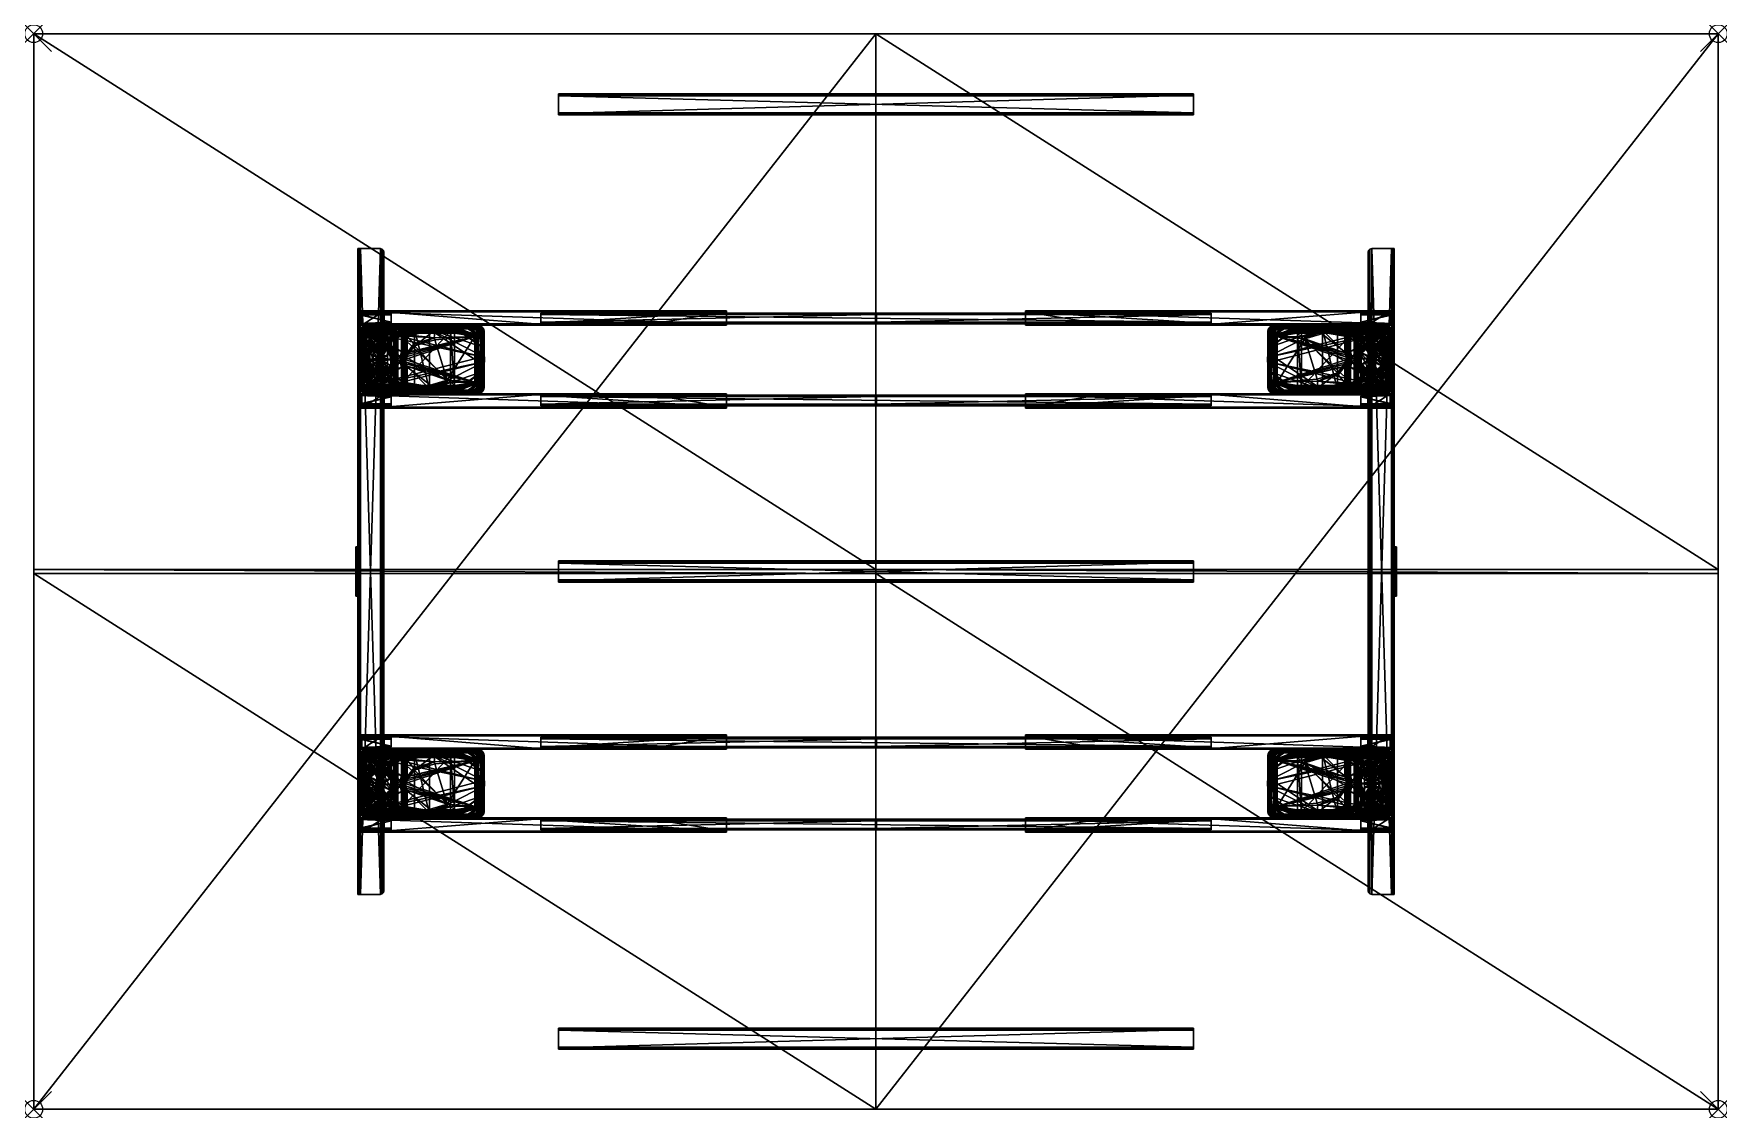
# Model space of a CAD drawing. Extents: x 0 to 94, y -60 to 0.
import ezdxf

# ---------------------------------------------------------------- set-up
doc = ezdxf.new("R2010")
doc.units = 0
doc.header["$LTSCALE"] = 2
doc.header["$PDMODE"] = 35
for name, color, linetype in [('AFUTL-3-EDLM', 16, 'Continuous'), ('AFUTL-3-GDPT', 4, 'Continuous'), ('AFUTL-3-LGPT', 4, 'Continuous'), ('AFUTL-3-MSBK', 19, 'Continuous'), ('AFUTL-3-MSPL', 19, 'Continuous'), ('AFUTL-3-MSWT', 7, 'Continuous'), ('AFUTL-3-SUPT', 4, 'Continuous'), ('AFUTL-3-TPLM', 15, 'Continuous'), ('AFUTL-3-TPLM2', 15, 'Continuous'), ('AFUTL-P', 2, 'Continuous')]:
    doc.layers.add(name, color=color, linetype=linetype)

msp = doc.modelspace()

# ---------------------------------------------------------------- linework, layer by layer
at = {"layer": 'AFUTL-P'}
for p in [(0, 0), (94, 0), (0, -60), (94, -60)]:
    msp.add_point(p, dxfattribs=at)

# ---------------------------------------------------------------- meshes
at = {"layer": 'AFUTL-3-EDLM'}
mesh = msp.add_polyface(dxfattribs=at)
corners = [(47, -30.118, 29.085), (47, -60, 29.085), (47, -30.118, 29.066), (47, -60, 28.085), (47, 0, 28.085), (47, -29.882, 29.066), (47, 0, 29.085), (47, -29.882, 29.085), (0, -60, 28.085), (0, -60, 29.085), (0, 0, 28.085), (0, 0, 29.085), (0, -29.882, 29.085), (0, -29.882, 29.066), (0, -30.118, 29.066), (0, -30.118, 29.085), (94, 0, 28.085), (94, 0, 29.085), (94, -60, 28.085), (94, -60, 29.085), (94, -30.118, 29.085), (94, -30.118, 29.066), (94, -29.882, 29.066), (94, -29.882, 29.085)]
mesh.append_faces([[corners[k] for k in face] for face in [(2, 1, 3, 3), (5, 4, 6, 6), (5, 6, 4, 4), (2, 3, 1, 1)]])
mesh.append_faces([[corners[k] for k in face] for face in [(9, 3, 1, 1), (6, 10, 11, 11), (14, 9, 15, 15), (17, 4, 6, 6), (1, 18, 19, 19), (22, 17, 23, 23)]], dxfattribs={"vtx0": -1})
mesh.append_faces([[corners[k] for k in face] for face in [(13, 8, 14, 14), (21, 16, 22, 22)]], dxfattribs={"vtx0": -1, "vtx1": -1})
mesh.append_faces([[corners[k] for k in face] for face in [(0, 1, 2, 2), (2, 4, 5, 5), (13, 11, 10, 10), (13, 10, 8, 8), (14, 8, 9, 9), (7, 6, 5, 5), (5, 3, 2, 2), (21, 19, 18, 18), (21, 18, 16, 16), (22, 16, 17, 17)]], dxfattribs={"vtx0": -1, "vtx3": -1})
mesh.append_faces([[corners[k] for k in face] for face in [(8, 3, 9, 9), (4, 10, 6, 6), (12, 11, 13, 13), (16, 4, 17, 17), (3, 18, 1, 1), (20, 19, 21, 21)]], dxfattribs={"vtx1": -1})
mesh.append_faces([[corners[k] for k in face] for face in [(2, 3, 4, 4), (5, 6, 7, 7), (5, 4, 3, 3), (2, 1, 0, 0)]], dxfattribs={"vtx1": -1, "vtx3": -1})
at = {"layer": 'AFUTL-3-GDPT'}
mesh = msp.add_polyface(dxfattribs=at)
corners = [(18.396, -18.169, 0.256), (18.4, -18.169, 0.271), (18.522, -17.697, 0.256), (18.526, -17.699, 0.271), (18.868, -17.351, 0.256), (18.87, -17.354, 0.271), (18.769, -17.839, 0.5), (19.001, -17.581, 0.493), (18.752, -17.83, 0.493), (18.681, -18.169, 0.5), (18.661, -18.169, 0.493), (18.956, -17.502, 0.412), (18.674, -17.784, 0.412), (18.571, -18.169, 0.412), (18.944, -17.483, 0.398), (18.654, -17.773, 0.398), (18.548, -18.169, 0.398), (18.868, -17.351, 0.23), (18.87, -17.354, 0.215), (18.522, -17.697, 0.23), (18.526, -17.699, 0.215), (18.396, -18.169, 0.23), (18.4, -18.169, 0.215), (18.426, -18.169, 0.2), (18.411, -18.169, 0.204), (18.548, -17.712, 0.2), (18.535, -17.704, 0.204), (18.883, -17.377, 0.2), (18.876, -17.364, 0.204), (18.913, -17.428, 0.037), (18.915, -17.432, 0.025), (18.599, -17.741, 0.037), (18.603, -17.744, 0.025), (18.484, -18.169, 0.037), (18.489, -18.169, 0.025), (18.533, -18.169, 0), (18.508, -18.169, 0.007), (18.641, -17.765, 0), (18.619, -17.753, 0.007), (18.937, -17.47, 0), (18.924, -17.448, 0.007), (18.441, -18.169, 0.2), (18.561, -17.719, 0.2), (18.891, -17.39, 0.2), (18.937, -18.869, 0)]
mesh.append_faces([[corners[k] for k in face] for face in [(2, 1, 3, 3), (4, 3, 5, 5), (6, 7, 8, 8), (9, 8, 10, 10), (8, 11, 12, 12), (10, 12, 13, 13), (15, 5, 3, 3), (16, 3, 1, 1), (19, 18, 20, 20), (21, 20, 22, 22), (25, 24, 26, 26), (27, 26, 28, 28), (20, 28, 26, 26), (22, 26, 24, 24), (2, 17, 19, 19), (0, 19, 21, 21), (31, 30, 32, 32), (33, 32, 34, 34), (37, 36, 38, 38), (32, 40, 38, 38), (34, 38, 36, 36), (31, 41, 42, 42), (29, 42, 43, 43), (11, 15, 12, 12), (12, 16, 13, 13)]], dxfattribs={"vtx0": -1})
mesh.append_faces([[corners[k] for k in face] for face in [(41, 25, 42, 42), (39, 44, 37, 37)]], dxfattribs={"vtx0": -1, "vtx1": -1})
mesh.append_faces([[corners[k] for k in face] for face in [(27, 43, 42, 42), (41, 23, 25, 25), (42, 25, 27, 27)]], dxfattribs={"vtx0": -1, "vtx3": -1})
mesh.append_faces([[corners[k] for k in face] for face in [(0, 1, 2, 2), (2, 3, 4, 4), (6, 8, 9, 9), (8, 12, 10, 10), (14, 5, 15, 15), (15, 3, 16, 16), (17, 18, 19, 19), (19, 20, 21, 21), (23, 24, 25, 25), (25, 26, 27, 27), (18, 28, 20, 20), (20, 26, 22, 22), (4, 17, 2, 2), (2, 19, 0, 0), (29, 30, 31, 31), (31, 32, 33, 33), (35, 36, 37, 37), (37, 38, 39, 39), (30, 40, 32, 32), (32, 38, 34, 34), (33, 41, 31, 31), (31, 42, 29, 29)]], dxfattribs={"vtx1": -1})
mesh.append_faces([[corners[k] for k in face] for face in [(11, 14, 15, 15), (12, 15, 16, 16)]], dxfattribs={"vtx3": -1})
mesh = msp.add_polyface(dxfattribs=at)
corners = [(18.522, -18.642, 0.256), (18.526, -18.64, 0.271), (18.396, -18.169, 0.256), (18.4, -18.169, 0.271), (18.681, -18.169, 0.5), (18.661, -18.169, 0.493), (18.769, -18.499, 0.5), (18.752, -18.509, 0.493), (19.011, -18.741, 0.5), (18.571, -18.169, 0.412), (18.674, -18.554, 0.412), (19.001, -18.758, 0.493), (18.548, -18.169, 0.398), (18.654, -18.566, 0.398), (18.396, -18.169, 0.23), (18.4, -18.169, 0.215), (18.522, -18.642, 0.23), (18.526, -18.64, 0.215), (18.548, -18.627, 0.2), (18.535, -18.634, 0.204), (18.426, -18.169, 0.2), (18.411, -18.169, 0.204), (18.484, -18.169, 0.037), (18.489, -18.169, 0.025), (18.599, -18.597, 0.037), (18.603, -18.595, 0.025), (18.641, -18.573, 0), (18.924, -18.891, 0.007), (18.619, -18.586, 0.007), (18.533, -18.169, 0), (18.508, -18.169, 0.007), (18.561, -18.619, 0.2), (18.441, -18.169, 0.2), (19.216, -18.169, 1.08), (19.186, -18.169, 1.05), (19.232, -18.232, 1.08), (19.206, -18.247, 1.05), (19.278, -18.278, 1.08), (19.263, -18.304, 1.05), (19.341, -18.294, 1.08), (19.341, -18.324, 1.05), (19.186, -18.169, 0.5), (19.206, -18.247, 0.5), (19.263, -18.304, 0.5), (19.341, -18.324, 0.5), (19.341, -18.829, 0.5), (18.937, -17.47, 0), (19.341, -18.977, 0), (18.937, -18.869, 0), (18.641, -17.765, 0), (19.341, -18.044, 1.08), (19.278, -18.061, 1.08), (19.232, -18.107, 1.08)]
mesh.append_faces([[corners[k] for k in face] for face in [(2, 1, 3, 3), (6, 5, 7, 7), (7, 9, 10, 10), (13, 3, 1, 1), (16, 15, 17, 17), (20, 19, 21, 21), (17, 21, 19, 19), (0, 14, 16, 16), (24, 23, 25, 25), (26, 27, 28, 28), (29, 28, 30, 30), (25, 30, 28, 28), (22, 31, 32, 32), (10, 12, 13, 13), (35, 34, 36, 36), (37, 36, 38, 38), (39, 38, 40, 40), (36, 41, 42, 42), (38, 42, 43, 43), (40, 43, 44, 44), (49, 26, 29, 29), (35, 52, 33, 33)]], dxfattribs={"vtx0": -1})
mesh.append_faces([[corners[k] for k in face] for face in [(31, 18, 32, 32), (41, 4, 42, 42), (42, 6, 43, 43), (43, 8, 44, 44), (37, 51, 35, 35)]], dxfattribs={"vtx0": -1, "vtx1": -1})
mesh.append_faces([[corners[k] for k in face] for face in [(32, 18, 20, 20), (42, 4, 6, 6), (43, 6, 8, 8), (46, 47, 48, 48), (49, 48, 26, 26), (50, 37, 39, 39)]], dxfattribs={"vtx0": -1, "vtx3": -1})
mesh.append_faces([[corners[k] for k in face] for face in [(0, 1, 2, 2), (4, 5, 6, 6), (6, 7, 8, 8), (5, 9, 7, 7), (7, 10, 11, 11), (12, 3, 13, 13), (14, 15, 16, 16), (18, 19, 20, 20), (15, 21, 17, 17), (2, 14, 0, 0), (22, 23, 24, 24), (26, 28, 29, 29), (23, 30, 25, 25), (24, 31, 22, 22), (9, 12, 10, 10), (33, 34, 35, 35), (35, 36, 37, 37), (37, 38, 39, 39), (34, 41, 36, 36), (36, 42, 38, 38), (38, 43, 40, 40)]], dxfattribs={"vtx1": -1})
mesh.append_faces([[corners[k] for k in face] for face in [(8, 45, 44, 44)]], dxfattribs={"vtx1": -1, "vtx3": -1})
mesh = msp.add_polyface(dxfattribs=at)
corners = [(18.868, -17.351, 0.256), (18.87, -17.354, 0.271), (19.341, -17.224, 0.256), (19.341, -17.228, 0.271), (19.341, -17.509, 0.5), (19.341, -17.49, 0.493), (19.011, -17.598, 0.5), (19.001, -17.581, 0.493), (18.769, -17.839, 0.5), (19.341, -17.399, 0.412), (19.341, -17.389, 0.4), (18.956, -17.502, 0.412), (18.752, -17.83, 0.493), (19.341, -17.376, 0.398), (18.944, -17.483, 0.398), (19.341, -17.224, 0.23), (19.341, -17.228, 0.215), (18.868, -17.351, 0.23), (18.87, -17.354, 0.215), (18.883, -17.377, 0.2), (18.876, -17.364, 0.204), (19.341, -17.254, 0.2), (19.341, -17.239, 0.204), (19.341, -17.313, 0.037), (19.341, -17.318, 0.025), (18.913, -17.428, 0.037), (18.915, -17.432, 0.025), (18.937, -17.47, 0), (18.924, -17.448, 0.007), (19.341, -17.361, 0), (19.341, -17.336, 0.007), (18.619, -17.753, 0.007), (18.891, -17.39, 0.2), (19.341, -17.269, 0.2), (19.341, -18.044, 1.08), (19.418, -18.035, 1.05), (19.341, -18.014, 1.05), (19.278, -18.061, 1.08), (19.263, -18.035, 1.05), (19.232, -18.107, 1.08), (19.206, -18.092, 1.05), (19.216, -18.169, 1.08), (19.186, -18.169, 1.05), (19.418, -18.035, 0.5), (19.341, -18.014, 0.5), (19.263, -18.035, 0.5), (19.206, -18.092, 0.5), (19.186, -18.169, 0.5), (18.681, -18.169, 0.5), (19.341, -18.977, 0), (19.278, -18.278, 1.08), (19.232, -18.232, 1.08)]
mesh.append_faces([[corners[k] for k in face] for face in [(9, 10, 11, 11), (10, 13, 14, 14), (10, 14, 11, 11)]])
mesh.append_faces([[corners[k] for k in face] for face in [(2, 1, 3, 3), (6, 5, 7, 7), (7, 9, 11, 11), (14, 3, 1, 1), (17, 16, 18, 18), (21, 20, 22, 22), (18, 22, 20, 20), (0, 15, 17, 17), (25, 24, 26, 26), (29, 28, 30, 30), (27, 31, 28, 28), (26, 30, 28, 28), (23, 32, 33, 33), (34, 35, 36, 36), (37, 36, 38, 38), (39, 38, 40, 40), (41, 40, 42, 42), (36, 43, 44, 44), (38, 44, 45, 45), (40, 45, 46, 46), (42, 46, 47, 47)]], dxfattribs={"vtx0": -1})
mesh.append_faces([[corners[k] for k in face] for face in [(21, 33, 19, 19), (44, 6, 45, 45), (45, 8, 46, 46), (46, 48, 47, 47), (29, 49, 27, 27), (37, 50, 34, 34)]], dxfattribs={"vtx0": -1, "vtx1": -1})
mesh.append_faces([[corners[k] for k in face] for face in [(19, 33, 32, 32), (44, 4, 6, 6), (45, 6, 8, 8), (46, 8, 48, 48), (51, 37, 39, 39)]], dxfattribs={"vtx0": -1, "vtx3": -1})
mesh.append_faces([[corners[k] for k in face] for face in [(0, 1, 2, 2), (4, 5, 6, 6), (6, 7, 8, 8), (5, 9, 7, 7), (7, 11, 12, 12), (13, 3, 14, 14), (15, 16, 17, 17), (19, 20, 21, 21), (16, 22, 18, 18), (2, 15, 0, 0), (23, 24, 25, 25), (27, 28, 29, 29), (24, 30, 26, 26), (25, 32, 23, 23), (34, 36, 37, 37), (37, 38, 39, 39), (39, 40, 41, 41), (36, 44, 38, 38), (38, 45, 40, 40), (40, 46, 42, 42)]], dxfattribs={"vtx1": -1})
mesh = msp.add_polyface(dxfattribs=at)
corners = [(19.341, -17.224, 0.256), (19.341, -17.228, 0.271), (19.813, -17.351, 0.256), (19.811, -17.354, 0.271), (20.159, -17.697, 0.256), (20.156, -17.699, 0.271), (19.671, -17.598, 0.5), (19.929, -17.83, 0.493), (19.68, -17.581, 0.493), (19.341, -17.509, 0.5), (19.341, -17.49, 0.493), (20.008, -17.784, 0.412), (20.022, -17.776, 0.4), (19.726, -17.502, 0.412), (19.734, -17.488, 0.4), (19.341, -17.399, 0.412), (19.341, -17.389, 0.4), (19.341, -17.376, 0.398), (19.813, -17.351, 0.23), (19.811, -17.354, 0.215), (19.341, -17.224, 0.23), (19.341, -17.228, 0.215), (20.159, -17.697, 0.23), (20.156, -17.699, 0.215), (19.341, -17.254, 0.2), (19.341, -17.239, 0.204), (19.798, -17.377, 0.2), (19.806, -17.364, 0.204), (20.133, -17.712, 0.2), (20.146, -17.704, 0.204), (19.769, -17.428, 0.037), (19.766, -17.432, 0.025), (19.341, -17.313, 0.037), (19.341, -17.318, 0.025), (20.082, -17.741, 0.037), (20.078, -17.744, 0.025), (19.341, -17.361, 0), (19.341, -17.336, 0.007), (19.745, -17.47, 0), (19.757, -17.448, 0.007), (20.04, -17.765, 0), (20.062, -17.753, 0.007), (19.341, -17.269, 0.2), (19.791, -17.39, 0.2), (20.12, -17.719, 0.2), (19.341, -18.014, 0.5)]
mesh.append_faces([[corners[k] for k in face] for face in [(13, 14, 15, 15), (15, 14, 16, 16), (14, 3, 17, 17), (17, 3, 1, 1), (16, 14, 17, 17)]])
mesh.append_faces([[corners[k] for k in face] for face in [(2, 1, 3, 3), (4, 3, 5, 5), (6, 7, 8, 8), (9, 8, 10, 10), (13, 12, 14, 14), (8, 11, 13, 13), (10, 13, 15, 15), (14, 5, 3, 3), (20, 19, 21, 21), (18, 23, 19, 19), (26, 25, 27, 27), (28, 27, 29, 29), (19, 29, 27, 27), (21, 27, 25, 25), (2, 22, 18, 18), (0, 18, 20, 20), (32, 31, 33, 33), (30, 35, 31, 31), (38, 37, 39, 39), (31, 41, 39, 39), (33, 39, 37, 37), (30, 42, 43, 43), (34, 43, 44, 44)]], dxfattribs={"vtx0": -1})
mesh.append_faces([[corners[k] for k in face] for face in [(26, 43, 24, 24), (43, 26, 44, 44)]], dxfattribs={"vtx0": -1, "vtx1": -1})
mesh.append_faces([[corners[k] for k in face] for face in [(24, 43, 42, 42), (44, 26, 28, 28), (45, 6, 9, 9)]], dxfattribs={"vtx0": -1, "vtx3": -1})
mesh.append_faces([[corners[k] for k in face] for face in [(0, 1, 2, 2), (2, 3, 4, 4), (6, 8, 9, 9), (11, 12, 13, 13), (8, 13, 10, 10), (12, 5, 14, 14), (18, 19, 20, 20), (22, 23, 18, 18), (24, 25, 26, 26), (26, 27, 28, 28), (23, 29, 19, 19), (19, 27, 21, 21), (4, 22, 2, 2), (2, 18, 0, 0), (30, 31, 32, 32), (34, 35, 30, 30), (36, 37, 38, 38), (38, 39, 40, 40), (35, 41, 31, 31), (31, 39, 33, 33), (32, 42, 30, 30), (30, 43, 34, 34)]], dxfattribs={"vtx1": -1})
mesh = msp.add_polyface(dxfattribs=at)
corners = [(20.286, -18.169, 0.256), (20.282, -18.169, 0.271), (20.159, -18.642, 0.256), (20.156, -18.64, 0.271), (19.671, -18.741, 0.5), (19.68, -18.758, 0.493), (19.912, -18.499, 0.5), (19.929, -18.509, 0.493), (20.001, -18.169, 0.5), (20.02, -18.169, 0.493), (20.008, -18.554, 0.412), (19.734, -18.85, 0.4), (20.016, -18.559, 0.4), (20.111, -18.169, 0.412), (20.121, -18.169, 0.4), (19.726, -18.836, 0.412), (20.027, -18.566, 0.398), (20.134, -18.169, 0.398), (20.159, -18.642, 0.23), (20.156, -18.64, 0.215), (20.286, -18.169, 0.23), (20.282, -18.169, 0.215), (20.256, -18.169, 0.2), (20.271, -18.169, 0.204), (20.133, -18.627, 0.2), (20.146, -18.634, 0.204), (20.082, -18.597, 0.037), (20.078, -18.595, 0.025), (20.197, -18.169, 0.037), (20.192, -18.169, 0.025), (20.149, -18.169, 0), (20.174, -18.169, 0.007), (20.04, -18.573, 0), (20.062, -18.586, 0.007), (20.241, -18.169, 0.2), (20.12, -18.619, 0.2), (19.341, -18.294, 1.08), (19.341, -18.324, 1.05), (19.403, -18.278, 1.08), (19.418, -18.304, 1.05), (19.449, -18.232, 1.08), (19.475, -18.247, 1.05), (19.466, -18.169, 1.08), (19.496, -18.169, 1.05), (19.341, -18.324, 0.5), (19.418, -18.304, 0.5), (19.475, -18.247, 0.5), (19.496, -18.169, 0.5), (19.341, -17.361, 0), (19.745, -18.869, 0), (19.341, -18.977, 0), (19.745, -17.47, 0), (19.403, -18.061, 1.08), (19.449, -18.107, 1.08)]
mesh.append_faces([[corners[k] for k in face] for face in [(10, 11, 12, 12), (11, 16, 12, 12)]])
mesh.append_faces([[corners[k] for k in face] for face in [(2, 1, 3, 3), (6, 5, 7, 7), (8, 7, 9, 9), (13, 12, 14, 14), (7, 15, 10, 10), (9, 10, 13, 13), (17, 3, 1, 1), (20, 19, 21, 21), (24, 23, 25, 25), (21, 25, 23, 23), (0, 18, 20, 20), (28, 27, 29, 29), (32, 31, 33, 33), (29, 33, 31, 31), (26, 34, 35, 35), (12, 17, 14, 14), (38, 37, 39, 39), (40, 39, 41, 41), (42, 41, 43, 43), (39, 44, 45, 45), (41, 45, 46, 46), (43, 46, 47, 47)]], dxfattribs={"vtx0": -1})
mesh.append_faces([[corners[k] for k in face] for face in [(34, 24, 35, 35), (44, 4, 45, 45), (45, 6, 46, 46), (49, 51, 32, 32)]], dxfattribs={"vtx0": -1, "vtx1": -1})
mesh.append_faces([[corners[k] for k in face] for face in [(34, 22, 24, 24), (45, 4, 6, 6), (46, 6, 8, 8), (48, 49, 50, 50), (52, 36, 38, 38), (53, 38, 40, 40)]], dxfattribs={"vtx0": -1, "vtx3": -1})
mesh.append_faces([[corners[k] for k in face] for face in [(0, 1, 2, 2), (4, 5, 6, 6), (6, 7, 8, 8), (10, 12, 13, 13), (7, 10, 9, 9), (16, 3, 17, 17), (18, 19, 20, 20), (22, 23, 24, 24), (19, 25, 21, 21), (2, 18, 0, 0), (26, 27, 28, 28), (30, 31, 32, 32), (27, 33, 29, 29), (28, 34, 26, 26), (36, 37, 38, 38), (38, 39, 40, 40), (40, 41, 42, 42), (37, 44, 39, 39), (39, 45, 41, 41), (41, 46, 43, 43)]], dxfattribs={"vtx1": -1})
mesh.append_faces([[corners[k] for k in face] for face in [(12, 16, 17, 17)]], dxfattribs={"vtx3": -1})
mesh = msp.add_polyface(dxfattribs=at)
corners = [(20.159, -17.697, 0.256), (20.156, -17.699, 0.271), (20.286, -18.169, 0.256), (20.282, -18.169, 0.271), (20.001, -18.169, 0.5), (20.02, -18.169, 0.493), (19.912, -17.839, 0.5), (19.929, -17.83, 0.493), (19.671, -17.598, 0.5), (20.111, -18.169, 0.412), (20.121, -18.169, 0.4), (20.008, -17.784, 0.412), (20.022, -17.776, 0.4), (19.68, -17.581, 0.493), (20.134, -18.169, 0.398), (20.286, -18.169, 0.23), (20.282, -18.169, 0.215), (20.159, -17.697, 0.23), (20.156, -17.699, 0.215), (20.133, -17.712, 0.2), (20.146, -17.704, 0.204), (20.256, -18.169, 0.2), (20.271, -18.169, 0.204), (20.197, -18.169, 0.037), (20.192, -18.169, 0.025), (20.082, -17.741, 0.037), (20.078, -17.744, 0.025), (20.04, -17.765, 0), (19.757, -17.448, 0.007), (20.062, -17.753, 0.007), (20.149, -18.169, 0), (20.174, -18.169, 0.007), (20.12, -17.719, 0.2), (20.241, -18.169, 0.2), (19.403, -18.061, 1.08), (19.418, -18.035, 1.05), (19.341, -18.044, 1.08), (19.466, -18.169, 1.08), (19.496, -18.169, 1.05), (19.449, -18.107, 1.08), (19.475, -18.092, 1.05), (19.418, -18.035, 0.5), (19.341, -18.014, 1.05), (19.496, -18.169, 0.5), (19.475, -18.092, 0.5), (19.475, -18.247, 0.5), (19.341, -18.014, 0.5), (19.745, -17.47, 0), (19.745, -18.869, 0), (19.341, -17.361, 0), (20.04, -18.573, 0), (19.341, -18.294, 1.08), (19.403, -18.278, 1.08), (19.449, -18.232, 1.08)]
mesh.append_faces([[corners[k] for k in face] for face in [(9, 10, 11, 11), (11, 10, 12, 12), (14, 3, 12, 12), (12, 3, 1, 1), (10, 14, 12, 12)]])
mesh.append_faces([[corners[k] for k in face] for face in [(2, 1, 3, 3), (6, 5, 7, 7), (7, 9, 11, 11), (17, 16, 18, 18), (21, 20, 22, 22), (18, 22, 20, 20), (0, 15, 17, 17), (25, 24, 26, 26), (27, 28, 29, 29), (30, 29, 31, 31), (26, 31, 29, 29), (23, 32, 33, 33), (39, 38, 40, 40), (34, 40, 35, 35), (40, 43, 44, 44), (35, 44, 41, 41), (50, 27, 30, 30), (39, 53, 37, 37)]], dxfattribs={"vtx0": -1})
mesh.append_faces([[corners[k] for k in face] for face in [(32, 19, 33, 33), (45, 4, 43, 43), (43, 4, 44, 44), (44, 6, 41, 41), (41, 8, 46, 46), (47, 48, 49, 49), (36, 51, 34, 34), (34, 52, 39, 39)]], dxfattribs={"vtx0": -1, "vtx1": -1})
mesh.append_faces([[corners[k] for k in face] for face in [(33, 19, 21, 21), (44, 4, 6, 6), (41, 6, 8, 8), (50, 47, 27, 27)]], dxfattribs={"vtx0": -1, "vtx3": -1})
mesh.append_faces([[corners[k] for k in face] for face in [(0, 1, 2, 2), (4, 5, 6, 6), (6, 7, 8, 8), (5, 9, 7, 7), (7, 11, 13, 13), (15, 16, 17, 17), (19, 20, 21, 21), (16, 22, 18, 18), (2, 15, 0, 0), (23, 24, 25, 25), (27, 29, 30, 30), (24, 31, 26, 26), (25, 32, 23, 23), (34, 35, 36, 36), (37, 38, 39, 39), (39, 40, 34, 34), (35, 41, 42, 42), (38, 43, 40, 40), (40, 44, 35, 35)]], dxfattribs={"vtx1": -1})
mesh = msp.add_polyface(dxfattribs=at)
corners = [(73.871, -17.649, 0.256), (73.874, -17.651, 0.271), (74.236, -17.324, 0.256), (74.238, -17.328, 0.271), (73.716, -18.113, 0.256), (73.72, -18.113, 0.271), (74.305, -17.46, 0.398), (73.998, -17.733, 0.398), (73.868, -18.122, 0.398), (74.236, -17.324, 0.23), (74.238, -17.328, 0.215), (73.871, -17.649, 0.23), (73.874, -17.651, 0.215), (73.716, -18.113, 0.23), (73.72, -18.113, 0.215), (73.746, -18.115, 0.2), (73.731, -18.114, 0.204), (73.896, -17.665, 0.2), (73.883, -17.657, 0.204), (74.25, -17.351, 0.2), (74.243, -17.338, 0.204), (74.276, -17.404, 0.037), (74.278, -17.408, 0.025), (73.945, -17.698, 0.037), (73.949, -17.7, 0.025), (73.805, -18.118, 0.037), (73.81, -18.119, 0.025), (73.853, -18.121, 0), (73.828, -18.12, 0.007), (73.985, -17.724, 0), (73.964, -17.711, 0.007), (74.298, -17.447, 0), (74.287, -17.424, 0.007), (73.761, -18.116, 0.2), (73.908, -17.674, 0.2), (74.108, -17.806, 0.5), (74.355, -17.562, 0.493), (74.092, -17.795, 0.493), (74.001, -18.13, 0.5), (73.981, -18.129, 0.493), (74.315, -17.481, 0.412), (74.31, -17.472, 0.4), (74.017, -17.745, 0.412), (74.008, -17.74, 0.4), (73.891, -18.123, 0.412), (73.881, -18.123, 0.4), (74.53, -18.084, 0.5)]
mesh.append_faces([[corners[k] for k in face] for face in [(2, 1, 3, 3), (0, 5, 1, 1), (7, 3, 1, 1), (8, 1, 5, 5), (11, 10, 12, 12), (13, 12, 14, 14), (17, 16, 18, 18), (19, 18, 20, 20), (12, 20, 18, 18), (14, 18, 16, 16), (0, 9, 11, 11), (4, 11, 13, 13), (23, 22, 24, 24), (25, 24, 26, 26), (29, 28, 30, 30), (24, 32, 30, 30), (26, 30, 28, 28), (23, 33, 34, 34), (35, 36, 37, 37), (38, 37, 39, 39), (42, 41, 43, 43), (44, 43, 45, 45), (37, 40, 42, 42), (39, 42, 44, 44), (41, 7, 43, 43), (43, 8, 45, 45)]], dxfattribs={"vtx0": -1})
mesh.append_faces([[corners[k] for k in face] for face in [(33, 17, 34, 34)]], dxfattribs={"vtx0": -1, "vtx1": -1})
mesh.append_faces([[corners[k] for k in face] for face in [(33, 15, 17, 17), (34, 17, 19, 19), (46, 35, 38, 38)]], dxfattribs={"vtx0": -1, "vtx3": -1})
mesh.append_faces([[corners[k] for k in face] for face in [(0, 1, 2, 2), (4, 5, 0, 0), (6, 3, 7, 7), (7, 1, 8, 8), (9, 10, 11, 11), (11, 12, 13, 13), (15, 16, 17, 17), (17, 18, 19, 19), (10, 20, 12, 12), (12, 18, 14, 14), (2, 9, 0, 0), (0, 11, 4, 4), (21, 22, 23, 23), (23, 24, 25, 25), (27, 28, 29, 29), (29, 30, 31, 31), (22, 32, 24, 24), (24, 30, 26, 26), (25, 33, 23, 23), (23, 34, 21, 21), (35, 37, 38, 38), (40, 41, 42, 42), (42, 43, 44, 44), (37, 42, 39, 39)]], dxfattribs={"vtx1": -1})
mesh.append_faces([[corners[k] for k in face] for face in [(41, 6, 7, 7), (43, 7, 8, 8)]], dxfattribs={"vtx3": -1})
mesh = msp.add_polyface(dxfattribs=at)
corners = [(73.814, -18.592, 0.256), (73.818, -18.59, 0.271), (73.716, -18.113, 0.256), (73.72, -18.113, 0.271), (73.868, -18.122, 0.398), (73.95, -18.524, 0.398), (73.716, -18.113, 0.23), (73.72, -18.113, 0.215), (73.814, -18.592, 0.23), (73.818, -18.59, 0.215), (73.841, -18.579, 0.2), (73.828, -18.586, 0.204), (73.746, -18.115, 0.2), (73.731, -18.114, 0.204), (73.805, -18.118, 0.037), (73.81, -18.119, 0.025), (73.894, -18.553, 0.037), (73.898, -18.55, 0.025), (73.937, -18.531, 0), (74.201, -18.865, 0.007), (73.914, -18.542, 0.007), (73.853, -18.121, 0), (73.828, -18.12, 0.007), (74.164, -18.921, 0.2), (73.855, -18.572, 0.2), (73.761, -18.116, 0.2), (74.156, -18.933, 0.2), (74.001, -18.13, 0.5), (73.981, -18.129, 0.493), (74.069, -18.465, 0.5), (74.052, -18.473, 0.493), (74.296, -18.72, 0.5), (73.891, -18.123, 0.412), (73.881, -18.123, 0.4), (73.971, -18.514, 0.412), (73.962, -18.518, 0.4), (74.235, -18.812, 0.412), (74.285, -18.736, 0.493), (74.535, -18.162, 1.08), (74.505, -18.16, 1.05), (74.548, -18.225, 1.08), (74.521, -18.239, 1.05), (74.591, -18.274, 1.08), (74.574, -18.299, 1.05), (74.652, -18.294, 1.08), (74.505, -18.16, 0.5), (74.521, -18.239, 0.5), (74.574, -18.299, 0.5), (74.65, -18.324, 1.05), (74.65, -18.324, 0.5), (73.985, -17.724, 0), (74.611, -18.976, 0), (74.214, -18.844, 0), (74.555, -18.1, 1.08)]
mesh.append_faces([[corners[k] for k in face] for face in [(2, 1, 3, 3), (5, 3, 1, 1), (8, 7, 9, 9), (12, 11, 13, 13), (9, 13, 11, 11), (0, 6, 8, 8), (16, 15, 17, 17), (18, 19, 20, 20), (21, 20, 22, 22), (17, 22, 20, 20), (16, 23, 24, 24), (14, 24, 25, 25), (29, 28, 30, 30), (34, 33, 35, 35), (30, 32, 34, 34), (33, 5, 35, 35), (40, 39, 41, 41), (42, 41, 43, 43), (41, 45, 46, 46), (43, 46, 47, 47), (48, 47, 49, 49), (21, 52, 18, 18), (42, 38, 40, 40)]], dxfattribs={"vtx0": -1})
mesh.append_faces([[corners[k] for k in face] for face in [(24, 12, 25, 25), (45, 29, 46, 46), (46, 29, 47, 47), (47, 31, 49, 49), (50, 51, 21, 21), (44, 53, 42, 42)]], dxfattribs={"vtx0": -1, "vtx1": -1})
mesh.append_faces([[corners[k] for k in face] for face in [(24, 26, 10, 10), (24, 10, 12, 12), (45, 27, 29, 29), (47, 29, 31, 31), (42, 53, 38, 38)]], dxfattribs={"vtx0": -1, "vtx3": -1})
mesh.append_faces([[corners[k] for k in face] for face in [(0, 1, 2, 2), (4, 3, 5, 5), (6, 7, 8, 8), (10, 11, 12, 12), (7, 13, 9, 9), (2, 6, 0, 0), (14, 15, 16, 16), (18, 20, 21, 21), (15, 22, 17, 17), (16, 24, 14, 14), (27, 28, 29, 29), (29, 30, 31, 31), (32, 33, 34, 34), (34, 35, 36, 36), (28, 32, 30, 30), (30, 34, 37, 37), (38, 39, 40, 40), (40, 41, 42, 42), (42, 43, 44, 44), (39, 45, 41, 41), (41, 46, 43, 43), (43, 47, 48, 48)]], dxfattribs={"vtx1": -1})
mesh.append_faces([[corners[k] for k in face] for face in [(33, 4, 5, 5)]], dxfattribs={"vtx3": -1})
mesh = msp.add_polyface(dxfattribs=at)
corners = [(74.236, -17.324, 0.256), (74.238, -17.328, 0.271), (74.716, -17.226, 0.256), (74.715, -17.23, 0.271), (74.707, -17.378, 0.398), (74.305, -17.46, 0.398), (74.716, -17.226, 0.23), (74.715, -17.23, 0.215), (74.236, -17.324, 0.23), (74.238, -17.328, 0.215), (74.25, -17.351, 0.2), (74.243, -17.338, 0.204), (74.714, -17.256, 0.2), (74.715, -17.241, 0.204), (74.71, -17.314, 0.037), (74.71, -17.319, 0.025), (74.276, -17.404, 0.037), (74.278, -17.408, 0.025), (74.298, -17.447, 0), (73.964, -17.711, 0.007), (74.287, -17.424, 0.007), (74.707, -17.363, 0), (74.709, -17.338, 0.007), (73.908, -17.674, 0.2), (74.257, -17.364, 0.2), (74.713, -17.271, 0.2), (74.699, -17.51, 0.5), (74.7, -17.491, 0.493), (74.364, -17.579, 0.5), (74.355, -17.562, 0.493), (74.108, -17.806, 0.5), (74.705, -17.401, 0.412), (74.706, -17.391, 0.4), (74.315, -17.481, 0.412), (74.31, -17.472, 0.4), (74.092, -17.795, 0.493), (74.667, -18.045, 1.08), (74.745, -18.04, 1.05), (74.669, -18.015, 1.05), (74.603, -18.058, 1.08), (74.59, -18.031, 1.05), (74.555, -18.1, 1.08), (74.53, -18.084, 1.05), (74.535, -18.162, 1.08), (74.505, -18.16, 1.05), (74.745, -18.04, 0.5), (74.669, -18.015, 0.5), (74.59, -18.031, 0.5), (74.53, -18.084, 0.5), (74.505, -18.16, 0.5), (74.001, -18.13, 0.5), (75.021, -18.892, 0), (73.985, -17.724, 0), (74.715, -18.281, 1.08), (74.652, -18.294, 1.08)]
mesh.append_faces([[corners[k] for k in face] for face in [(2, 1, 3, 3), (5, 3, 1, 1), (8, 7, 9, 9), (12, 11, 13, 13), (9, 13, 11, 11), (0, 6, 8, 8), (16, 15, 17, 17), (18, 19, 20, 20), (21, 20, 22, 22), (17, 22, 20, 20), (16, 23, 24, 24), (14, 24, 25, 25), (28, 27, 29, 29), (33, 32, 34, 34), (29, 31, 33, 33), (36, 37, 38, 38), (39, 38, 40, 40), (41, 40, 42, 42), (43, 42, 44, 44), (38, 45, 46, 46), (40, 46, 47, 47), (42, 47, 48, 48), (44, 48, 49, 49)]], dxfattribs={"vtx0": -1})
mesh.append_faces([[corners[k] for k in face] for face in [(23, 10, 24, 24), (24, 10, 25, 25), (47, 30, 48, 48), (48, 50, 49, 49), (46, 26, 47, 47)]], dxfattribs={"vtx0": -1, "vtx1": -1})
mesh.append_faces([[corners[k] for k in face] for face in [(25, 10, 12, 12), (47, 28, 30, 30), (51, 52, 18, 18), (53, 36, 39, 39), (54, 39, 41, 41)]], dxfattribs={"vtx0": -1, "vtx3": -1})
mesh.append_faces([[corners[k] for k in face] for face in [(0, 1, 2, 2), (4, 3, 5, 5), (6, 7, 8, 8), (10, 11, 12, 12), (7, 13, 9, 9), (2, 6, 0, 0), (14, 15, 16, 16), (18, 20, 21, 21), (15, 22, 17, 17), (16, 24, 14, 14), (26, 27, 28, 28), (28, 29, 30, 30), (31, 32, 33, 33), (27, 31, 29, 29), (29, 33, 35, 35), (32, 4, 34, 34), (36, 38, 39, 39), (39, 40, 41, 41), (41, 42, 43, 43), (38, 46, 40, 40), (40, 47, 42, 42), (42, 48, 44, 44)]], dxfattribs={"vtx1": -1})
mesh.append_faces([[corners[k] for k in face] for face in [(26, 28, 47, 47)]], dxfattribs={"vtx1": -1, "vtx3": -1})
mesh.append_faces([[corners[k] for k in face] for face in [(4, 5, 34, 34)]], dxfattribs={"vtx3": -1})
mesh = msp.add_polyface(dxfattribs=at)
corners = [(75.082, -19.014, 0.256), (75.081, -19.011, 0.271), (74.603, -19.113, 0.256), (74.603, -19.109, 0.271), (74.612, -18.961, 0.398), (75.014, -18.878, 0.398), (74.603, -19.113, 0.23), (74.603, -19.109, 0.215), (75.082, -19.014, 0.23), (75.081, -19.011, 0.215), (75.069, -18.988, 0.2), (75.076, -19.001, 0.204), (74.605, -19.083, 0.2), (74.604, -19.098, 0.204), (74.608, -19.024, 0.037), (74.609, -19.019, 0.025), (75.043, -18.935, 0.037), (75.04, -18.931, 0.025), (75.021, -18.892, 0), (75.355, -18.628, 0.007), (75.032, -18.914, 0.007), (74.611, -18.976, 0), (74.61, -19.001, 0.007), (75.411, -18.665, 0.2), (75.062, -18.974, 0.2), (74.606, -19.068, 0.2), (74.62, -18.828, 0.5), (74.619, -18.847, 0.493), (74.955, -18.759, 0.5), (74.963, -18.777, 0.493), (75.21, -18.533, 0.5), (74.614, -18.938, 0.412), (74.613, -18.948, 0.4), (75.004, -18.858, 0.412), (75.009, -18.867, 0.4), (75.226, -18.543, 0.493), (74.652, -18.294, 1.08), (74.65, -18.324, 1.05), (74.715, -18.281, 1.08), (74.729, -18.308, 1.05), (74.764, -18.238, 1.08), (74.789, -18.255, 1.05), (74.784, -18.177, 1.08), (74.814, -18.179, 1.05), (74.574, -18.299, 1.05), (74.65, -18.324, 0.5), (74.729, -18.308, 0.5), (74.789, -18.255, 0.5), (74.814, -18.179, 0.5), (75.318, -18.209, 0.5), (73.985, -17.724, 0), (74.298, -17.447, 0), (75.334, -18.614, 0), (74.667, -18.045, 1.08), (74.603, -18.058, 1.08)]
mesh.append_faces([[corners[k] for k in face] for face in [(2, 1, 3, 3), (5, 3, 1, 1), (8, 7, 9, 9), (12, 11, 13, 13), (9, 13, 11, 11), (0, 6, 8, 8), (16, 15, 17, 17), (18, 19, 20, 20), (21, 20, 22, 22), (17, 22, 20, 20), (16, 23, 24, 24), (14, 24, 25, 25), (28, 27, 29, 29), (33, 32, 34, 34), (29, 31, 33, 33), (34, 4, 5, 5), (38, 37, 39, 39), (40, 39, 41, 41), (42, 41, 43, 43), (36, 44, 37, 37), (39, 45, 46, 46), (41, 46, 47, 47), (43, 47, 48, 48)]], dxfattribs={"vtx0": -1})
mesh.append_faces([[corners[k] for k in face] for face in [(12, 25, 10, 10), (45, 26, 46, 46), (46, 30, 47, 47), (47, 49, 48, 48), (21, 50, 18, 18), (18, 51, 52, 52), (40, 53, 38, 38), (38, 54, 36, 36)]], dxfattribs={"vtx0": -1, "vtx1": -1})
mesh.append_faces([[corners[k] for k in face] for face in [(10, 25, 24, 24), (46, 26, 28, 28), (46, 28, 30, 30)]], dxfattribs={"vtx0": -1, "vtx3": -1})
mesh.append_faces([[corners[k] for k in face] for face in [(0, 1, 2, 2), (4, 3, 5, 5), (6, 7, 8, 8), (10, 11, 12, 12), (7, 13, 9, 9), (2, 6, 0, 0), (14, 15, 16, 16), (18, 20, 21, 21), (15, 22, 17, 17), (16, 24, 14, 14), (26, 27, 28, 28), (28, 29, 30, 30), (31, 32, 33, 33), (27, 31, 29, 29), (29, 33, 35, 35), (32, 4, 34, 34), (36, 37, 38, 38), (38, 39, 40, 40), (40, 41, 42, 42), (37, 45, 39, 39), (39, 46, 41, 41), (41, 47, 43, 43)]], dxfattribs={"vtx1": -1})
mesh = msp.add_polyface(dxfattribs=at)
corners = [(75.504, -17.746, 0.256), (75.501, -17.748, 0.271), (75.603, -18.226, 0.256), (75.599, -18.225, 0.271), (75.451, -18.216, 0.398), (75.368, -17.814, 0.398), (75.603, -18.226, 0.23), (75.599, -18.225, 0.215), (75.504, -17.746, 0.23), (75.501, -17.748, 0.215), (75.478, -17.76, 0.2), (75.491, -17.753, 0.204), (75.573, -18.224, 0.2), (75.588, -18.225, 0.204), (75.514, -18.22, 0.037), (75.509, -18.22, 0.025), (75.425, -17.786, 0.037), (75.421, -17.788, 0.025), (75.382, -17.808, 0), (75.118, -17.474, 0.007), (75.404, -17.796, 0.007), (75.466, -18.217, 0), (75.491, -18.219, 0.007), (75.155, -17.418, 0.2), (75.464, -17.766, 0.2), (75.558, -18.223, 0.2), (75.318, -18.209, 0.5), (75.337, -18.21, 0.493), (75.25, -17.874, 0.5), (75.267, -17.865, 0.493), (75.023, -17.618, 0.5), (75.428, -18.215, 0.412), (75.438, -18.216, 0.4), (75.348, -17.825, 0.412), (75.357, -17.82, 0.4), (75.083, -17.526, 0.412), (75.033, -17.602, 0.493), (74.784, -18.177, 1.08), (74.814, -18.179, 1.05), (74.771, -18.113, 1.08), (74.798, -18.1, 1.05), (74.728, -18.065, 1.08), (74.745, -18.04, 1.05), (74.667, -18.045, 1.08), (74.814, -18.179, 0.5), (74.798, -18.1, 0.5), (74.745, -18.04, 0.5), (74.669, -18.015, 1.05), (74.669, -18.015, 0.5), (75.334, -18.614, 0), (74.298, -17.447, 0), (74.707, -17.363, 0), (75.104, -17.495, 0), (74.764, -18.238, 1.08)]
mesh.append_faces([[corners[k] for k in face] for face in [(2, 1, 3, 3), (5, 3, 1, 1), (8, 7, 9, 9), (12, 11, 13, 13), (9, 13, 11, 11), (0, 6, 8, 8), (16, 15, 17, 17), (18, 19, 20, 20), (21, 20, 22, 22), (17, 22, 20, 20), (16, 23, 24, 24), (14, 24, 25, 25), (28, 27, 29, 29), (33, 32, 34, 34), (29, 31, 33, 33), (32, 5, 34, 34), (39, 38, 40, 40), (41, 40, 42, 42), (40, 44, 45, 45), (42, 45, 46, 46), (21, 52, 18, 18), (41, 37, 39, 39)]], dxfattribs={"vtx0": -1})
mesh.append_faces([[corners[k] for k in face] for face in [(24, 12, 25, 25), (44, 28, 45, 45), (45, 28, 46, 46), (46, 30, 48, 48), (49, 51, 21, 21), (43, 53, 41, 41)]], dxfattribs={"vtx0": -1, "vtx1": -1})
mesh.append_faces([[corners[k] for k in face] for face in [(24, 10, 12, 12), (44, 26, 28, 28), (46, 28, 30, 30), (49, 50, 51, 51), (41, 53, 37, 37)]], dxfattribs={"vtx0": -1, "vtx3": -1})
mesh.append_faces([[corners[k] for k in face] for face in [(0, 1, 2, 2), (4, 3, 5, 5), (6, 7, 8, 8), (10, 11, 12, 12), (7, 13, 9, 9), (2, 6, 0, 0), (14, 15, 16, 16), (18, 20, 21, 21), (15, 22, 17, 17), (16, 24, 14, 14), (26, 27, 28, 28), (28, 29, 30, 30), (31, 32, 33, 33), (33, 34, 35, 35), (27, 31, 29, 29), (29, 33, 36, 36), (37, 38, 39, 39), (39, 40, 41, 41), (41, 42, 43, 43), (38, 44, 40, 40), (40, 45, 42, 42), (42, 46, 47, 47)]], dxfattribs={"vtx1": -1})
mesh.append_faces([[corners[k] for k in face] for face in [(32, 4, 5, 5)]], dxfattribs={"vtx3": -1})
mesh = msp.add_polyface(dxfattribs=at)
corners = [(74.716, -17.226, 0.256), (74.715, -17.23, 0.271), (75.18, -17.38, 0.256), (75.178, -17.384, 0.271), (75.504, -17.746, 0.256), (75.501, -17.748, 0.271), (75.368, -17.814, 0.398), (75.096, -17.507, 0.398), (74.707, -17.378, 0.398), (75.504, -17.746, 0.23), (75.501, -17.748, 0.215), (75.18, -17.38, 0.23), (75.178, -17.384, 0.215), (74.716, -17.226, 0.23), (74.715, -17.23, 0.215), (74.714, -17.256, 0.2), (74.715, -17.241, 0.204), (75.163, -17.406, 0.2), (75.172, -17.393, 0.204), (75.478, -17.76, 0.2), (75.491, -17.753, 0.204), (75.425, -17.786, 0.037), (75.421, -17.788, 0.025), (75.131, -17.454, 0.037), (75.128, -17.459, 0.025), (74.71, -17.314, 0.037), (74.71, -17.319, 0.025), (74.707, -17.363, 0), (74.709, -17.338, 0.007), (75.104, -17.495, 0), (75.118, -17.474, 0.007), (75.382, -17.808, 0), (75.404, -17.796, 0.007), (74.713, -17.271, 0.2), (75.155, -17.418, 0.2), (75.464, -17.766, 0.2), (75.023, -17.618, 0.5), (75.267, -17.865, 0.493), (75.033, -17.602, 0.493), (74.699, -17.51, 0.5), (74.7, -17.491, 0.493), (75.083, -17.526, 0.412), (75.357, -17.82, 0.4), (75.089, -17.518, 0.4), (74.705, -17.401, 0.412), (74.706, -17.391, 0.4), (75.348, -17.825, 0.412), (74.669, -18.015, 0.5), (75.466, -18.217, 0)]
mesh.append_faces([[corners[k] for k in face] for face in [(2, 1, 3, 3), (4, 3, 5, 5), (7, 5, 3, 3), (8, 3, 1, 1), (11, 10, 12, 12), (13, 12, 14, 14), (17, 16, 18, 18), (19, 18, 20, 20), (12, 20, 18, 18), (14, 18, 16, 16), (2, 9, 11, 11), (0, 11, 13, 13), (23, 22, 24, 24), (25, 24, 26, 26), (29, 28, 30, 30), (24, 32, 30, 30), (26, 30, 28, 28), (23, 33, 34, 34), (36, 37, 38, 38), (39, 38, 40, 40), (41, 42, 43, 43), (44, 43, 45, 45), (38, 46, 41, 41), (40, 41, 44, 44), (43, 6, 7, 7), (45, 7, 8, 8)]], dxfattribs={"vtx0": -1})
mesh.append_faces([[corners[k] for k in face] for face in [(33, 15, 34, 34), (34, 17, 35, 35)]], dxfattribs={"vtx0": -1, "vtx1": -1})
mesh.append_faces([[corners[k] for k in face] for face in [(34, 15, 17, 17), (35, 17, 19, 19), (47, 36, 39, 39), (48, 27, 29, 29)]], dxfattribs={"vtx0": -1, "vtx3": -1})
mesh.append_faces([[corners[k] for k in face] for face in [(0, 1, 2, 2), (2, 3, 4, 4), (6, 5, 7, 7), (7, 3, 8, 8), (9, 10, 11, 11), (11, 12, 13, 13), (15, 16, 17, 17), (17, 18, 19, 19), (10, 20, 12, 12), (12, 18, 14, 14), (4, 9, 2, 2), (2, 11, 0, 0), (21, 22, 23, 23), (23, 24, 25, 25), (27, 28, 29, 29), (29, 30, 31, 31), (22, 32, 24, 24), (24, 30, 26, 26), (25, 33, 23, 23), (23, 34, 21, 21), (36, 38, 39, 39), (41, 43, 44, 44), (38, 41, 40, 40), (42, 6, 43, 43), (43, 7, 45, 45)]], dxfattribs={"vtx1": -1})
mesh = msp.add_polyface(dxfattribs=at)
corners = [(19.341, -19.114, 0.256), (19.341, -19.11, 0.271), (18.868, -18.988, 0.256), (18.87, -18.984, 0.271), (18.522, -18.642, 0.256), (18.526, -18.64, 0.271), (18.944, -18.856, 0.398), (19.341, -18.962, 0.398), (19.011, -18.741, 0.5), (19.001, -18.758, 0.493), (19.341, -18.829, 0.5), (19.341, -18.849, 0.493), (18.752, -18.509, 0.493), (19.341, -18.939, 0.412), (18.956, -18.836, 0.412), (19.341, -18.949, 0.4), (18.674, -18.554, 0.412), (18.654, -18.566, 0.398), (18.522, -18.642, 0.23), (18.526, -18.64, 0.215), (18.868, -18.988, 0.23), (18.87, -18.984, 0.215), (19.341, -19.114, 0.23), (19.341, -19.11, 0.215), (19.341, -19.084, 0.2), (19.341, -19.099, 0.204), (18.883, -18.962, 0.2), (18.876, -18.975, 0.204), (18.548, -18.627, 0.2), (18.535, -18.634, 0.204), (18.599, -18.597, 0.037), (18.603, -18.595, 0.025), (18.913, -18.911, 0.037), (18.915, -18.907, 0.025), (19.341, -19.026, 0.037), (19.341, -19.021, 0.025), (19.341, -18.977, 0), (19.341, -19.002, 0.007), (18.937, -18.869, 0), (18.924, -18.891, 0.007), (18.641, -18.573, 0), (18.619, -18.586, 0.007), (19.341, -19.069, 0.2), (18.891, -18.949, 0.2), (18.561, -18.619, 0.2)]
mesh.append_faces([[corners[k] for k in face] for face in [(13, 14, 15, 15), (6, 7, 15, 15), (14, 6, 15, 15)]])
mesh.append_faces([[corners[k] for k in face] for face in [(2, 1, 3, 3), (4, 3, 5, 5), (7, 3, 1, 1), (10, 9, 11, 11), (8, 12, 9, 9), (11, 14, 13, 13), (9, 16, 14, 14), (6, 5, 3, 3), (20, 19, 21, 21), (22, 21, 23, 23), (26, 25, 27, 27), (28, 27, 29, 29), (21, 29, 27, 27), (23, 27, 25, 25), (0, 20, 22, 22), (2, 18, 20, 20), (32, 31, 33, 33), (34, 33, 35, 35), (38, 37, 39, 39), (33, 41, 39, 39), (35, 39, 37, 37), (32, 42, 43, 43), (30, 43, 44, 44), (14, 17, 6, 6)]], dxfattribs={"vtx0": -1})
mesh.append_faces([[corners[k] for k in face] for face in [(42, 24, 43, 43), (43, 26, 44, 44)]], dxfattribs={"vtx0": -1, "vtx1": -1})
mesh.append_faces([[corners[k] for k in face] for face in [(43, 24, 26, 26), (44, 26, 28, 28)]], dxfattribs={"vtx0": -1, "vtx3": -1})
mesh.append_faces([[corners[k] for k in face] for face in [(0, 1, 2, 2), (2, 3, 4, 4), (6, 3, 7, 7), (8, 9, 10, 10), (9, 14, 11, 11), (17, 5, 6, 6), (18, 19, 20, 20), (20, 21, 22, 22), (24, 25, 26, 26), (26, 27, 28, 28), (19, 29, 21, 21), (21, 27, 23, 23), (2, 20, 0, 0), (4, 18, 2, 2), (30, 31, 32, 32), (32, 33, 34, 34), (36, 37, 38, 38), (38, 39, 40, 40), (31, 41, 33, 33), (33, 39, 35, 35), (34, 42, 32, 32), (32, 43, 30, 30), (16, 17, 14, 14)]], dxfattribs={"vtx1": -1})
mesh = msp.add_polyface(dxfattribs=at)
corners = [(19.813, -18.988, 0.256), (19.811, -18.984, 0.271), (19.341, -19.114, 0.256), (19.341, -19.11, 0.271), (20.159, -18.642, 0.256), (20.156, -18.64, 0.271), (19.341, -18.829, 0.5), (19.341, -18.849, 0.493), (19.671, -18.741, 0.5), (19.68, -18.758, 0.493), (19.341, -18.939, 0.412), (19.341, -18.949, 0.4), (19.726, -18.836, 0.412), (19.734, -18.85, 0.4), (20.008, -18.554, 0.412), (19.929, -18.509, 0.493), (19.341, -18.962, 0.398), (20.027, -18.566, 0.398), (19.341, -19.114, 0.23), (19.341, -19.11, 0.215), (19.813, -18.988, 0.23), (19.811, -18.984, 0.215), (20.159, -18.642, 0.23), (20.156, -18.64, 0.215), (20.133, -18.627, 0.2), (20.146, -18.634, 0.204), (19.798, -18.962, 0.2), (19.806, -18.975, 0.204), (19.341, -19.084, 0.2), (19.341, -19.099, 0.204), (19.341, -19.026, 0.037), (19.341, -19.021, 0.025), (19.769, -18.911, 0.037), (19.766, -18.907, 0.025), (20.082, -18.597, 0.037), (20.078, -18.595, 0.025), (20.04, -18.573, 0), (20.062, -18.586, 0.007), (19.745, -18.869, 0), (19.757, -18.891, 0.007), (19.341, -18.977, 0), (19.341, -19.002, 0.007), (20.12, -18.619, 0.2), (19.791, -18.949, 0.2), (19.341, -19.069, 0.2), (19.341, -18.324, 0.5)]
mesh.append_faces([[corners[k] for k in face] for face in [(10, 11, 12, 12), (12, 11, 13, 13), (12, 13, 14, 14), (16, 3, 13, 13), (13, 3, 1, 1), (13, 1, 17, 17), (17, 1, 5, 5), (11, 16, 13, 13)]])
mesh.append_faces([[corners[k] for k in face] for face in [(2, 1, 3, 3), (0, 5, 1, 1), (8, 7, 9, 9), (9, 10, 12, 12), (20, 19, 21, 21), (22, 21, 23, 23), (26, 25, 27, 27), (28, 27, 29, 29), (21, 29, 27, 27), (23, 27, 25, 25), (0, 18, 20, 20), (4, 20, 22, 22), (32, 31, 33, 33), (34, 33, 35, 35), (38, 37, 39, 39), (40, 39, 41, 41), (33, 41, 39, 39), (35, 39, 37, 37), (32, 42, 43, 43), (30, 43, 44, 44)]], dxfattribs={"vtx0": -1})
mesh.append_faces([[corners[k] for k in face] for face in [(42, 26, 43, 43), (43, 28, 44, 44)]], dxfattribs={"vtx0": -1, "vtx1": -1})
mesh.append_faces([[corners[k] for k in face] for face in [(42, 24, 26, 26), (43, 26, 28, 28), (45, 6, 8, 8)]], dxfattribs={"vtx0": -1, "vtx3": -1})
mesh.append_faces([[corners[k] for k in face] for face in [(0, 1, 2, 2), (4, 5, 0, 0), (6, 7, 8, 8), (7, 10, 9, 9), (9, 12, 15, 15), (18, 19, 20, 20), (20, 21, 22, 22), (24, 25, 26, 26), (26, 27, 28, 28), (19, 29, 21, 21), (21, 27, 23, 23), (2, 18, 0, 0), (0, 20, 4, 4), (30, 31, 32, 32), (32, 33, 34, 34), (36, 37, 38, 38), (38, 39, 40, 40), (31, 41, 33, 33), (33, 39, 35, 35), (34, 42, 32, 32), (32, 43, 30, 30)]], dxfattribs={"vtx1": -1})
mesh = msp.add_polyface(dxfattribs=at)
corners = [(74.603, -19.113, 0.256), (74.603, -19.109, 0.271), (74.139, -18.958, 0.256), (74.141, -18.955, 0.271), (73.814, -18.592, 0.256), (73.818, -18.59, 0.271), (73.95, -18.524, 0.398), (74.223, -18.831, 0.398), (74.612, -18.961, 0.398), (73.814, -18.592, 0.23), (73.818, -18.59, 0.215), (74.139, -18.958, 0.23), (74.141, -18.955, 0.215), (74.603, -19.113, 0.23), (74.603, -19.109, 0.215), (74.605, -19.083, 0.2), (74.604, -19.098, 0.204), (74.156, -18.933, 0.2), (74.147, -18.946, 0.204), (73.841, -18.579, 0.2), (73.828, -18.586, 0.204), (73.894, -18.553, 0.037), (73.898, -18.55, 0.025), (74.188, -18.884, 0.037), (74.191, -18.88, 0.025), (74.608, -19.024, 0.037), (74.609, -19.019, 0.025), (74.611, -18.976, 0), (74.61, -19.001, 0.007), (74.214, -18.844, 0), (74.201, -18.865, 0.007), (73.937, -18.531, 0), (73.914, -18.542, 0.007), (74.606, -19.068, 0.2), (74.164, -18.921, 0.2), (73.855, -18.572, 0.2), (74.296, -18.72, 0.5), (74.052, -18.473, 0.493), (74.285, -18.736, 0.493), (74.62, -18.828, 0.5), (74.619, -18.847, 0.493), (74.235, -18.812, 0.412), (73.962, -18.518, 0.4), (74.23, -18.82, 0.4), (74.614, -18.938, 0.412), (74.613, -18.948, 0.4), (73.971, -18.514, 0.412), (74.65, -18.324, 0.5), (73.853, -18.121, 0)]
mesh.append_faces([[corners[k] for k in face] for face in [(2, 1, 3, 3), (4, 3, 5, 5), (7, 5, 3, 3), (8, 3, 1, 1), (11, 10, 12, 12), (13, 12, 14, 14), (17, 16, 18, 18), (19, 18, 20, 20), (12, 20, 18, 18), (14, 18, 16, 16), (2, 9, 11, 11), (0, 11, 13, 13), (23, 22, 24, 24), (25, 24, 26, 26), (29, 28, 30, 30), (24, 32, 30, 30), (26, 30, 28, 28), (23, 33, 34, 34), (36, 37, 38, 38), (39, 38, 40, 40), (41, 42, 43, 43), (44, 43, 45, 45), (38, 46, 41, 41), (40, 41, 44, 44), (43, 6, 7, 7), (45, 7, 8, 8)]], dxfattribs={"vtx0": -1})
mesh.append_faces([[corners[k] for k in face] for face in [(33, 15, 34, 34), (34, 17, 35, 35)]], dxfattribs={"vtx0": -1, "vtx1": -1})
mesh.append_faces([[corners[k] for k in face] for face in [(34, 15, 17, 17), (47, 36, 39, 39), (48, 27, 29, 29)]], dxfattribs={"vtx0": -1, "vtx3": -1})
mesh.append_faces([[corners[k] for k in face] for face in [(0, 1, 2, 2), (2, 3, 4, 4), (6, 5, 7, 7), (7, 3, 8, 8), (9, 10, 11, 11), (11, 12, 13, 13), (15, 16, 17, 17), (17, 18, 19, 19), (10, 20, 12, 12), (12, 18, 14, 14), (4, 9, 2, 2), (2, 11, 0, 0), (21, 22, 23, 23), (23, 24, 25, 25), (27, 28, 29, 29), (29, 30, 31, 31), (22, 32, 24, 24), (24, 30, 26, 26), (25, 33, 23, 23), (23, 34, 21, 21), (36, 38, 39, 39), (41, 43, 44, 44), (38, 41, 40, 40), (42, 6, 43, 43), (43, 7, 45, 45)]], dxfattribs={"vtx1": -1})
mesh = msp.add_polyface(dxfattribs=at)
corners = [(75.603, -18.226, 0.256), (75.599, -18.225, 0.271), (75.448, -18.69, 0.256), (75.445, -18.687, 0.271), (75.082, -19.014, 0.256), (75.081, -19.011, 0.271), (75.014, -18.878, 0.398), (75.321, -18.606, 0.398), (75.451, -18.216, 0.398), (75.082, -19.014, 0.23), (75.081, -19.011, 0.215), (75.448, -18.69, 0.23), (75.445, -18.687, 0.215), (75.603, -18.226, 0.23), (75.599, -18.225, 0.215), (75.423, -18.673, 0.2), (75.436, -18.681, 0.204), (75.069, -18.988, 0.2), (75.076, -19.001, 0.204), (75.573, -18.224, 0.2), (75.588, -18.225, 0.204), (75.043, -18.935, 0.037), (75.04, -18.931, 0.025), (75.374, -18.641, 0.037), (75.37, -18.638, 0.025), (75.514, -18.22, 0.037), (75.509, -18.22, 0.025), (75.334, -18.614, 0), (75.355, -18.628, 0.007), (75.021, -18.892, 0), (75.466, -18.217, 0), (75.491, -18.219, 0.007), (75.032, -18.914, 0.007), (75.411, -18.665, 0.2), (75.558, -18.223, 0.2), (75.062, -18.974, 0.2), (75.21, -18.533, 0.5), (74.963, -18.777, 0.493), (75.226, -18.543, 0.493), (75.318, -18.209, 0.5), (75.337, -18.21, 0.493), (75.004, -18.858, 0.412), (75.009, -18.867, 0.4), (75.302, -18.593, 0.412), (75.311, -18.599, 0.4), (75.428, -18.215, 0.412), (75.438, -18.216, 0.4), (74.789, -18.255, 0.5)]
mesh.append_faces([[corners[k] for k in face] for face in [(2, 1, 3, 3), (4, 3, 5, 5), (7, 5, 3, 3), (8, 3, 1, 1), (11, 10, 12, 12), (13, 12, 14, 14), (17, 16, 18, 18), (15, 20, 16, 16), (12, 18, 16, 16), (14, 16, 20, 20), (2, 9, 11, 11), (0, 11, 13, 13), (23, 22, 24, 24), (25, 24, 26, 26), (27, 31, 28, 28), (24, 32, 28, 28), (26, 28, 31, 31), (23, 34, 33, 33), (36, 37, 38, 38), (39, 38, 40, 40), (43, 42, 44, 44), (45, 44, 46, 46), (38, 41, 43, 43), (40, 43, 45, 45), (42, 7, 44, 44), (44, 8, 46, 46)]], dxfattribs={"vtx0": -1})
mesh.append_faces([[corners[k] for k in face] for face in [(17, 35, 15, 15)]], dxfattribs={"vtx0": -1, "vtx1": -1})
mesh.append_faces([[corners[k] for k in face] for face in [(15, 35, 33, 33), (15, 33, 34, 34), (34, 19, 15, 15), (47, 36, 39, 39)]], dxfattribs={"vtx0": -1, "vtx3": -1})
mesh.append_faces([[corners[k] for k in face] for face in [(0, 1, 2, 2), (2, 3, 4, 4), (6, 5, 7, 7), (7, 3, 8, 8), (9, 10, 11, 11), (11, 12, 13, 13), (15, 16, 17, 17), (19, 20, 15, 15), (10, 18, 12, 12), (12, 16, 14, 14), (4, 9, 2, 2), (2, 11, 0, 0), (21, 22, 23, 23), (23, 24, 25, 25), (27, 28, 29, 29), (30, 31, 27, 27), (22, 32, 24, 24), (24, 28, 26, 26), (23, 33, 21, 21), (25, 34, 23, 23), (36, 38, 39, 39), (41, 42, 43, 43), (43, 44, 45, 45), (38, 43, 40, 40)]], dxfattribs={"vtx1": -1})
mesh.append_faces([[corners[k] for k in face] for face in [(42, 6, 7, 7), (44, 7, 8, 8)]], dxfattribs={"vtx3": -1})
mesh = msp.add_polyface(dxfattribs=at)
corners = [(18.397, -41.774, 0.256), (18.401, -41.775, 0.271), (18.552, -41.31, 0.256), (18.555, -41.313, 0.271), (18.918, -40.986, 0.256), (18.92, -40.989, 0.271), (18.986, -41.122, 0.398), (18.679, -41.394, 0.398), (18.549, -41.784, 0.398), (18.918, -40.986, 0.23), (18.92, -40.989, 0.215), (18.552, -41.31, 0.23), (18.555, -41.313, 0.215), (18.397, -41.774, 0.23), (18.401, -41.775, 0.215), (18.577, -41.327, 0.2), (18.564, -41.319, 0.204), (18.931, -41.012, 0.2), (18.924, -40.999, 0.204), (18.427, -41.776, 0.2), (18.412, -41.775, 0.204), (18.957, -41.065, 0.037), (18.96, -41.069, 0.025), (18.626, -41.359, 0.037), (18.63, -41.362, 0.025), (18.486, -41.78, 0.037), (18.491, -41.78, 0.025), (18.666, -41.386, 0), (18.645, -41.372, 0.007), (18.979, -41.108, 0), (18.534, -41.783, 0), (18.509, -41.781, 0.007), (18.968, -41.086, 0.007), (18.589, -41.335, 0.2), (18.442, -41.777, 0.2), (18.938, -41.026, 0.2), (18.79, -41.467, 0.5), (19.037, -41.223, 0.493), (18.774, -41.457, 0.493), (18.682, -41.791, 0.5), (18.663, -41.79, 0.493), (18.698, -41.407, 0.412), (18.992, -41.133, 0.4), (18.69, -41.401, 0.4), (18.572, -41.785, 0.412), (18.562, -41.784, 0.4), (18.996, -41.142, 0.412), (19.211, -41.745, 0.5)]
mesh.append_faces([[corners[k] for k in face] for face in [(2, 1, 3, 3), (4, 3, 5, 5), (7, 5, 3, 3), (8, 3, 1, 1), (11, 10, 12, 12), (13, 12, 14, 14), (17, 16, 18, 18), (15, 20, 16, 16), (12, 18, 16, 16), (14, 16, 20, 20), (2, 9, 11, 11), (0, 11, 13, 13), (23, 22, 24, 24), (25, 24, 26, 26), (27, 31, 28, 28), (24, 32, 28, 28), (26, 28, 31, 31), (23, 34, 33, 33), (36, 37, 38, 38), (39, 38, 40, 40), (41, 42, 43, 43), (44, 43, 45, 45), (38, 46, 41, 41), (40, 41, 44, 44), (42, 7, 43, 43), (43, 8, 45, 45)]], dxfattribs={"vtx0": -1})
mesh.append_faces([[corners[k] for k in face] for face in [(17, 35, 15, 15)]], dxfattribs={"vtx0": -1, "vtx1": -1})
mesh.append_faces([[corners[k] for k in face] for face in [(15, 35, 33, 33), (15, 33, 34, 34), (34, 19, 15, 15), (47, 36, 39, 39)]], dxfattribs={"vtx0": -1, "vtx3": -1})
mesh.append_faces([[corners[k] for k in face] for face in [(0, 1, 2, 2), (2, 3, 4, 4), (6, 5, 7, 7), (7, 3, 8, 8), (9, 10, 11, 11), (11, 12, 13, 13), (15, 16, 17, 17), (19, 20, 15, 15), (10, 18, 12, 12), (12, 16, 14, 14), (4, 9, 2, 2), (2, 11, 0, 0), (21, 22, 23, 23), (23, 24, 25, 25), (27, 28, 29, 29), (30, 31, 27, 27), (22, 32, 24, 24), (24, 28, 26, 26), (23, 33, 21, 21), (25, 34, 23, 23), (36, 38, 39, 39), (41, 43, 44, 44), (38, 41, 40, 40)]], dxfattribs={"vtx1": -1})
mesh.append_faces([[corners[k] for k in face] for face in [(42, 6, 7, 7), (43, 7, 8, 8)]], dxfattribs={"vtx3": -1})
mesh = msp.add_polyface(dxfattribs=at)
corners = [(18.918, -40.986, 0.256), (18.92, -40.989, 0.271), (19.397, -40.887, 0.256), (19.397, -40.891, 0.271), (19.388, -41.039, 0.398), (18.986, -41.122, 0.398), (19.397, -40.887, 0.23), (19.397, -40.891, 0.215), (18.918, -40.986, 0.23), (18.92, -40.989, 0.215), (18.931, -41.012, 0.2), (18.924, -40.999, 0.204), (19.395, -40.917, 0.2), (19.396, -40.902, 0.204), (19.392, -40.976, 0.037), (19.391, -40.981, 0.025), (18.957, -41.065, 0.037), (18.96, -41.069, 0.025), (18.979, -41.108, 0), (18.645, -41.372, 0.007), (18.968, -41.086, 0.007), (19.389, -41.024, 0), (19.39, -40.999, 0.007), (18.589, -41.335, 0.2), (18.938, -41.026, 0.2), (19.394, -40.932, 0.2), (19.38, -41.172, 0.5), (19.381, -41.153, 0.493), (19.045, -41.241, 0.5), (19.037, -41.223, 0.493), (18.79, -41.467, 0.5), (18.996, -41.142, 0.412), (18.992, -41.133, 0.4), (18.698, -41.407, 0.412), (19.387, -41.062, 0.412), (19.387, -41.052, 0.4), (18.774, -41.457, 0.493), (19.348, -41.706, 1.08), (19.35, -41.676, 1.05), (19.285, -41.719, 1.08), (19.271, -41.692, 1.05), (19.236, -41.762, 1.08), (19.211, -41.745, 1.05), (19.216, -41.823, 1.08), (19.186, -41.822, 1.05), (19.426, -41.701, 1.05), (19.35, -41.676, 0.5), (19.271, -41.692, 0.5), (19.211, -41.745, 0.5), (19.186, -41.822, 0.5), (18.682, -41.791, 0.5), (20.015, -42.276, 0), (19.702, -42.553, 0), (18.666, -41.386, 0), (19.333, -41.956, 1.08), (19.397, -41.943, 1.08)]
mesh.append_faces([[corners[k] for k in face] for face in [(2, 1, 3, 3), (5, 3, 1, 1), (8, 7, 9, 9), (12, 11, 13, 13), (9, 13, 11, 11), (0, 6, 8, 8), (16, 15, 17, 17), (18, 19, 20, 20), (21, 20, 22, 22), (17, 22, 20, 20), (16, 23, 24, 24), (14, 24, 25, 25), (28, 27, 29, 29), (31, 35, 32, 32), (29, 34, 31, 31), (32, 4, 5, 5), (39, 38, 40, 40), (41, 40, 42, 42), (43, 42, 44, 44), (37, 45, 38, 38), (40, 46, 47, 47), (42, 47, 48, 48), (44, 48, 49, 49)]], dxfattribs={"vtx0": -1})
mesh.append_faces([[corners[k] for k in face] for face in [(12, 25, 10, 10), (46, 26, 47, 47), (47, 30, 48, 48), (48, 50, 49, 49), (21, 51, 18, 18), (18, 52, 53, 53), (41, 54, 39, 39), (39, 55, 37, 37)]], dxfattribs={"vtx0": -1, "vtx1": -1})
mesh.append_faces([[corners[k] for k in face] for face in [(10, 25, 24, 24), (47, 26, 28, 28), (47, 28, 30, 30)]], dxfattribs={"vtx0": -1, "vtx3": -1})
mesh.append_faces([[corners[k] for k in face] for face in [(0, 1, 2, 2), (4, 3, 5, 5), (6, 7, 8, 8), (10, 11, 12, 12), (7, 13, 9, 9), (2, 6, 0, 0), (14, 15, 16, 16), (18, 20, 21, 21), (15, 22, 17, 17), (16, 24, 14, 14), (26, 27, 28, 28), (28, 29, 30, 30), (31, 32, 33, 33), (34, 35, 31, 31), (27, 34, 29, 29), (29, 31, 36, 36), (35, 4, 32, 32), (37, 38, 39, 39), (39, 40, 41, 41), (41, 42, 43, 43), (38, 46, 40, 40), (40, 47, 42, 42), (42, 48, 44, 44)]], dxfattribs={"vtx1": -1})
mesh = msp.add_polyface(dxfattribs=at)
corners = [(19.764, -42.676, 0.256), (19.762, -42.672, 0.271), (19.284, -42.774, 0.256), (19.285, -42.77, 0.271), (19.293, -42.622, 0.398), (19.696, -42.54, 0.398), (19.284, -42.774, 0.23), (19.285, -42.77, 0.215), (19.764, -42.676, 0.23), (19.762, -42.672, 0.215), (19.75, -42.649, 0.2), (19.757, -42.662, 0.204), (19.286, -42.744, 0.2), (19.285, -42.759, 0.204), (19.29, -42.686, 0.037), (19.29, -42.681, 0.025), (19.724, -42.597, 0.037), (19.722, -42.592, 0.025), (19.702, -42.553, 0), (20.036, -42.289, 0.007), (19.714, -42.576, 0.007), (19.293, -42.637, 0), (19.291, -42.662, 0.007), (20.092, -42.326, 0.2), (19.743, -42.636, 0.2), (19.287, -42.729, 0.2), (19.301, -42.49, 0.5), (19.3, -42.509, 0.493), (19.636, -42.421, 0.5), (19.645, -42.438, 0.493), (19.892, -42.194, 0.5), (19.295, -42.599, 0.412), (19.294, -42.609, 0.4), (19.685, -42.519, 0.412), (19.69, -42.528, 0.4), (19.908, -42.205, 0.493), (19.333, -41.956, 1.08), (19.255, -41.96, 1.05), (19.331, -41.985, 1.05), (19.397, -41.943, 1.08), (19.41, -41.969, 1.05), (19.445, -41.9, 1.08), (19.47, -41.916, 1.05), (19.465, -41.838, 1.08), (19.495, -41.84, 1.05), (19.255, -41.96, 0.5), (19.331, -41.985, 0.5), (19.41, -41.969, 0.5), (19.47, -41.916, 0.5), (19.495, -41.84, 0.5), (19.999, -41.87, 0.5), (18.979, -41.108, 0), (20.015, -42.276, 0), (19.285, -41.719, 1.08), (19.348, -41.706, 1.08)]
mesh.append_faces([[corners[k] for k in face] for face in [(2, 1, 3, 3), (5, 3, 1, 1), (8, 7, 9, 9), (12, 11, 13, 13), (9, 13, 11, 11), (0, 6, 8, 8), (16, 15, 17, 17), (18, 19, 20, 20), (21, 20, 22, 22), (17, 22, 20, 20), (16, 23, 24, 24), (14, 24, 25, 25), (28, 27, 29, 29), (33, 32, 34, 34), (29, 31, 33, 33), (36, 37, 38, 38), (39, 38, 40, 40), (41, 40, 42, 42), (43, 42, 44, 44), (38, 45, 46, 46), (40, 46, 47, 47), (42, 47, 48, 48), (44, 48, 49, 49)]], dxfattribs={"vtx0": -1})
mesh.append_faces([[corners[k] for k in face] for face in [(24, 10, 25, 25), (47, 30, 48, 48), (48, 50, 49, 49), (46, 26, 47, 47)]], dxfattribs={"vtx0": -1, "vtx1": -1})
mesh.append_faces([[corners[k] for k in face] for face in [(25, 10, 12, 12), (47, 28, 30, 30), (51, 52, 18, 18), (53, 36, 39, 39), (54, 39, 41, 41)]], dxfattribs={"vtx0": -1, "vtx3": -1})
mesh.append_faces([[corners[k] for k in face] for face in [(0, 1, 2, 2), (4, 3, 5, 5), (6, 7, 8, 8), (10, 11, 12, 12), (7, 13, 9, 9), (2, 6, 0, 0), (14, 15, 16, 16), (18, 20, 21, 21), (15, 22, 17, 17), (16, 24, 14, 14), (26, 27, 28, 28), (28, 29, 30, 30), (31, 32, 33, 33), (27, 31, 29, 29), (29, 33, 35, 35), (32, 4, 34, 34), (36, 38, 39, 39), (39, 40, 41, 41), (41, 42, 43, 43), (38, 46, 40, 40), (40, 47, 42, 42), (42, 48, 44, 44)]], dxfattribs={"vtx1": -1})
mesh.append_faces([[corners[k] for k in face] for face in [(26, 28, 47, 47)]], dxfattribs={"vtx1": -1, "vtx3": -1})
mesh.append_faces([[corners[k] for k in face] for face in [(4, 5, 34, 34)]], dxfattribs={"vtx3": -1})
mesh = msp.add_polyface(dxfattribs=at)
corners = [(20.186, -41.408, 0.256), (20.182, -41.41, 0.271), (20.284, -41.887, 0.256), (20.28, -41.887, 0.271), (20.132, -41.878, 0.398), (20.05, -41.476, 0.398), (20.284, -41.887, 0.23), (20.28, -41.887, 0.215), (20.186, -41.408, 0.23), (20.182, -41.41, 0.215), (20.159, -41.421, 0.2), (20.172, -41.414, 0.204), (20.254, -41.885, 0.2), (20.269, -41.886, 0.204), (20.195, -41.882, 0.037), (20.191, -41.881, 0.025), (20.106, -41.447, 0.037), (20.102, -41.45, 0.025), (20.063, -41.469, 0), (19.799, -41.135, 0.007), (20.086, -41.458, 0.007), (20.147, -41.879, 0), (20.172, -41.88, 0.007), (19.836, -41.079, 0.2), (20.145, -41.428, 0.2), (20.239, -41.884, 0.2), (19.999, -41.87, 0.5), (20.019, -41.871, 0.493), (19.931, -41.535, 0.5), (19.948, -41.527, 0.493), (19.704, -41.28, 0.5), (20.109, -41.877, 0.412), (20.119, -41.877, 0.4), (20.029, -41.486, 0.412), (20.038, -41.482, 0.4), (19.765, -41.188, 0.412), (19.715, -41.264, 0.493), (19.465, -41.838, 1.08), (19.495, -41.84, 1.05), (19.452, -41.775, 1.08), (19.479, -41.761, 1.05), (19.41, -41.726, 1.08), (19.426, -41.701, 1.05), (19.348, -41.706, 1.08), (19.495, -41.84, 0.5), (19.479, -41.761, 0.5), (19.426, -41.701, 0.5), (19.35, -41.676, 1.05), (19.35, -41.676, 0.5), (20.015, -42.276, 0), (19.389, -41.024, 0), (19.786, -41.156, 0), (19.445, -41.9, 1.08)]
mesh.append_faces([[corners[k] for k in face] for face in [(2, 1, 3, 3), (5, 3, 1, 1), (8, 7, 9, 9), (12, 11, 13, 13), (9, 13, 11, 11), (0, 6, 8, 8), (16, 15, 17, 17), (18, 19, 20, 20), (21, 20, 22, 22), (17, 22, 20, 20), (16, 23, 24, 24), (14, 24, 25, 25), (28, 27, 29, 29), (33, 32, 34, 34), (29, 31, 33, 33), (32, 5, 34, 34), (39, 38, 40, 40), (41, 40, 42, 42), (40, 44, 45, 45), (42, 45, 46, 46), (47, 46, 48, 48), (21, 51, 18, 18), (41, 37, 39, 39)]], dxfattribs={"vtx0": -1})
mesh.append_faces([[corners[k] for k in face] for face in [(24, 12, 25, 25), (44, 28, 45, 45), (45, 28, 46, 46), (46, 30, 48, 48), (49, 50, 21, 21), (43, 52, 41, 41)]], dxfattribs={"vtx0": -1, "vtx1": -1})
mesh.append_faces([[corners[k] for k in face] for face in [(24, 10, 12, 12), (44, 26, 28, 28), (46, 28, 30, 30), (41, 52, 37, 37)]], dxfattribs={"vtx0": -1, "vtx3": -1})
mesh.append_faces([[corners[k] for k in face] for face in [(0, 1, 2, 2), (4, 3, 5, 5), (6, 7, 8, 8), (10, 11, 12, 12), (7, 13, 9, 9), (2, 6, 0, 0), (14, 15, 16, 16), (18, 20, 21, 21), (15, 22, 17, 17), (16, 24, 14, 14), (26, 27, 28, 28), (28, 29, 30, 30), (31, 32, 33, 33), (33, 34, 35, 35), (27, 31, 29, 29), (29, 33, 36, 36), (37, 38, 39, 39), (39, 40, 41, 41), (41, 42, 43, 43), (38, 44, 40, 40), (40, 45, 42, 42), (42, 46, 47, 47)]], dxfattribs={"vtx1": -1})
mesh.append_faces([[corners[k] for k in face] for face in [(32, 4, 5, 5)]], dxfattribs={"vtx3": -1})
mesh = msp.add_polyface(dxfattribs=at)
corners = [(19.397, -40.887, 0.256), (19.397, -40.891, 0.271), (19.861, -41.042, 0.256), (19.859, -41.045, 0.271), (20.186, -41.408, 0.256), (20.182, -41.41, 0.271), (20.05, -41.476, 0.398), (19.777, -41.169, 0.398), (19.388, -41.039, 0.398), (20.186, -41.408, 0.23), (20.182, -41.41, 0.215), (19.861, -41.042, 0.23), (19.859, -41.045, 0.215), (19.397, -40.887, 0.23), (19.397, -40.891, 0.215), (19.395, -40.917, 0.2), (19.396, -40.902, 0.204), (19.845, -41.067, 0.2), (19.853, -41.054, 0.204), (20.159, -41.421, 0.2), (20.172, -41.414, 0.204), (20.106, -41.447, 0.037), (20.102, -41.45, 0.025), (19.812, -41.116, 0.037), (19.809, -41.12, 0.025), (19.392, -40.976, 0.037), (19.391, -40.981, 0.025), (19.389, -41.024, 0), (19.39, -40.999, 0.007), (19.786, -41.156, 0), (19.799, -41.135, 0.007), (20.063, -41.469, 0), (20.086, -41.458, 0.007), (19.394, -40.932, 0.2), (19.836, -41.079, 0.2), (20.145, -41.428, 0.2), (19.704, -41.28, 0.5), (19.948, -41.527, 0.493), (19.715, -41.264, 0.493), (19.38, -41.172, 0.5), (19.381, -41.153, 0.493), (19.765, -41.188, 0.412), (20.038, -41.482, 0.4), (19.77, -41.18, 0.4), (19.387, -41.062, 0.412), (19.387, -41.052, 0.4), (20.029, -41.486, 0.412), (19.35, -41.676, 0.5), (20.147, -41.879, 0)]
mesh.append_faces([[corners[k] for k in face] for face in [(2, 1, 3, 3), (4, 3, 5, 5), (7, 5, 3, 3), (8, 3, 1, 1), (11, 10, 12, 12), (13, 12, 14, 14), (17, 16, 18, 18), (19, 18, 20, 20), (12, 20, 18, 18), (14, 18, 16, 16), (2, 9, 11, 11), (0, 11, 13, 13), (23, 22, 24, 24), (25, 24, 26, 26), (29, 28, 30, 30), (24, 32, 30, 30), (26, 30, 28, 28), (23, 33, 34, 34), (36, 37, 38, 38), (39, 38, 40, 40), (41, 42, 43, 43), (44, 43, 45, 45), (38, 46, 41, 41), (40, 41, 44, 44), (43, 6, 7, 7), (45, 7, 8, 8)]], dxfattribs={"vtx0": -1})
mesh.append_faces([[corners[k] for k in face] for face in [(33, 15, 34, 34), (34, 17, 35, 35)]], dxfattribs={"vtx0": -1, "vtx1": -1})
mesh.append_faces([[corners[k] for k in face] for face in [(34, 15, 17, 17), (35, 17, 19, 19), (47, 36, 39, 39), (48, 27, 29, 29)]], dxfattribs={"vtx0": -1, "vtx3": -1})
mesh.append_faces([[corners[k] for k in face] for face in [(0, 1, 2, 2), (2, 3, 4, 4), (6, 5, 7, 7), (7, 3, 8, 8), (9, 10, 11, 11), (11, 12, 13, 13), (15, 16, 17, 17), (17, 18, 19, 19), (10, 20, 12, 12), (12, 18, 14, 14), (4, 9, 2, 2), (2, 11, 0, 0), (21, 22, 23, 23), (23, 24, 25, 25), (27, 28, 29, 29), (29, 30, 31, 31), (22, 32, 24, 24), (24, 30, 26, 26), (25, 33, 23, 23), (23, 34, 21, 21), (36, 38, 39, 39), (41, 43, 44, 44), (38, 41, 40, 40), (42, 6, 43, 43), (43, 7, 45, 45)]], dxfattribs={"vtx1": -1})
mesh = msp.add_polyface(dxfattribs=at)
corners = [(73.714, -41.831, 0.256), (73.718, -41.831, 0.271), (73.841, -41.358, 0.256), (73.844, -41.36, 0.271), (73.973, -41.434, 0.398), (73.867, -41.831, 0.398), (73.841, -41.358, 0.23), (73.844, -41.36, 0.215), (73.714, -41.831, 0.23), (73.718, -41.831, 0.215), (73.744, -41.831, 0.2), (73.729, -41.831, 0.204), (73.867, -41.373, 0.2), (73.854, -41.366, 0.204), (73.918, -41.403, 0.037), (73.922, -41.405, 0.025), (73.803, -41.831, 0.037), (73.808, -41.831, 0.025), (73.851, -41.831, 0), (73.826, -41.831, 0.007), (73.96, -41.427, 0), (73.938, -41.414, 0.007), (73.759, -41.831, 0.2), (73.88, -41.381, 0.2), (74.329, -41.259, 0.5), (74.32, -41.242, 0.493), (74.088, -41.501, 0.5), (74.071, -41.491, 0.493), (73.999, -41.831, 0.5), (73.98, -41.831, 0.493), (73.992, -41.446, 0.412), (74.274, -41.163, 0.405), (73.991, -41.445, 0.405), (73.889, -41.831, 0.412), (73.879, -41.831, 0.4), (74.274, -41.164, 0.412), (74.659, -41.706, 1.08), (74.659, -41.676, 1.05), (74.597, -41.722, 1.08), (74.582, -41.696, 1.05), (74.551, -41.768, 1.08), (74.525, -41.753, 1.05), (74.534, -41.831, 1.08), (74.504, -41.831, 1.05), (74.659, -41.676, 0.5), (74.582, -41.696, 0.5), (74.525, -41.753, 0.5), (74.504, -41.831, 0.5), (74.659, -42.639, 0), (74.255, -41.131, 0), (74.659, -41.023, 0), (74.255, -42.531, 0), (74.597, -41.939, 1.08), (74.551, -41.893, 1.08)]
mesh.append_faces([[corners[k] for k in face] for face in [(30, 32, 33, 33), (33, 32, 34, 34), (32, 4, 5, 5), (32, 5, 34, 34)]])
mesh.append_faces([[corners[k] for k in face] for face in [(2, 1, 3, 3), (5, 3, 1, 1), (8, 7, 9, 9), (12, 11, 13, 13), (9, 13, 11, 11), (0, 6, 8, 8), (16, 15, 17, 17), (20, 19, 21, 21), (17, 21, 19, 19), (14, 22, 23, 23), (26, 25, 27, 27), (28, 27, 29, 29), (30, 31, 32, 32), (27, 35, 30, 30), (29, 30, 33, 33), (38, 37, 39, 39), (40, 39, 41, 41), (42, 41, 43, 43), (39, 44, 45, 45), (41, 45, 46, 46), (43, 46, 47, 47), (53, 40, 42, 42)]], dxfattribs={"vtx0": -1})
mesh.append_faces([[corners[k] for k in face] for face in [(22, 12, 23, 23), (44, 24, 45, 45), (45, 26, 46, 46), (46, 28, 47, 47), (49, 51, 20, 20)]], dxfattribs={"vtx0": -1, "vtx1": -1})
mesh.append_faces([[corners[k] for k in face] for face in [(22, 10, 12, 12), (45, 24, 26, 26), (46, 26, 28, 28), (48, 49, 50, 50), (52, 36, 38, 38), (53, 38, 40, 40)]], dxfattribs={"vtx0": -1, "vtx3": -1})
mesh.append_faces([[corners[k] for k in face] for face in [(0, 1, 2, 2), (4, 3, 5, 5), (6, 7, 8, 8), (10, 11, 12, 12), (7, 13, 9, 9), (2, 6, 0, 0), (14, 15, 16, 16), (18, 19, 20, 20), (15, 21, 17, 17), (16, 22, 14, 14), (24, 25, 26, 26), (26, 27, 28, 28), (27, 30, 29, 29), (36, 37, 38, 38), (38, 39, 40, 40), (40, 41, 42, 42), (37, 44, 39, 39), (39, 45, 41, 41), (41, 46, 43, 43)]], dxfattribs={"vtx1": -1})
mesh = msp.add_polyface(dxfattribs=at)
corners = [(73.841, -42.303, 0.256), (73.844, -42.301, 0.271), (73.714, -41.831, 0.256), (73.718, -41.831, 0.271), (73.867, -41.831, 0.398), (73.973, -42.227, 0.398), (73.714, -41.831, 0.23), (73.718, -41.831, 0.215), (73.841, -42.303, 0.23), (73.844, -42.301, 0.215), (73.867, -42.288, 0.2), (73.854, -42.296, 0.204), (73.744, -41.831, 0.2), (73.729, -41.831, 0.204), (73.803, -41.831, 0.037), (73.808, -41.831, 0.025), (73.918, -42.259, 0.037), (73.922, -42.256, 0.025), (73.96, -42.235, 0), (74.243, -42.552, 0.007), (73.938, -42.247, 0.007), (73.851, -41.831, 0), (73.826, -41.831, 0.007), (73.88, -42.281, 0.2), (73.759, -41.831, 0.2), (73.999, -41.831, 0.5), (73.98, -41.831, 0.493), (74.088, -42.161, 0.5), (74.071, -42.17, 0.493), (74.329, -42.402, 0.5), (74.32, -42.419, 0.493), (73.889, -41.831, 0.412), (73.879, -41.831, 0.4), (73.992, -42.216, 0.412), (73.984, -42.221, 0.4), (74.597, -41.939, 1.08), (74.582, -41.965, 1.05), (74.659, -41.956, 1.08), (74.659, -41.986, 1.05), (74.534, -41.831, 1.08), (74.504, -41.831, 1.05), (74.551, -41.893, 1.08), (74.525, -41.908, 1.05), (74.582, -41.965, 0.5), (74.659, -41.986, 0.5), (74.504, -41.831, 0.5), (74.525, -41.908, 0.5), (74.659, -42.491, 0.5), (74.255, -42.531, 0), (74.255, -41.131, 0), (74.659, -42.639, 0), (73.96, -41.427, 0), (74.659, -41.706, 1.08), (74.597, -41.722, 1.08)]
mesh.append_faces([[corners[k] for k in face] for face in [(2, 1, 3, 3), (5, 3, 1, 1), (8, 7, 9, 9), (12, 11, 13, 13), (9, 13, 11, 11), (0, 6, 8, 8), (16, 15, 17, 17), (18, 19, 20, 20), (21, 20, 22, 22), (17, 22, 20, 20), (14, 23, 24, 24), (27, 26, 28, 28), (29, 28, 30, 30), (33, 32, 34, 34), (28, 31, 33, 33), (34, 4, 5, 5), (37, 36, 38, 38), (41, 40, 42, 42), (35, 42, 36, 36), (38, 43, 44, 44), (42, 45, 46, 46), (36, 46, 43, 43), (51, 18, 21, 21)]], dxfattribs={"vtx0": -1})
mesh.append_faces([[corners[k] for k in face] for face in [(23, 10, 24, 24), (45, 25, 46, 46), (46, 27, 43, 43), (43, 29, 44, 44), (48, 49, 50, 50), (37, 52, 35, 35), (35, 53, 41, 41)]], dxfattribs={"vtx0": -1, "vtx1": -1})
mesh.append_faces([[corners[k] for k in face] for face in [(24, 10, 12, 12), (46, 25, 27, 27), (43, 27, 29, 29), (44, 29, 47, 47), (51, 48, 18, 18)]], dxfattribs={"vtx0": -1, "vtx3": -1})
mesh.append_faces([[corners[k] for k in face] for face in [(0, 1, 2, 2), (4, 3, 5, 5), (6, 7, 8, 8), (10, 11, 12, 12), (7, 13, 9, 9), (2, 6, 0, 0), (14, 15, 16, 16), (18, 20, 21, 21), (15, 22, 17, 17), (16, 23, 14, 14), (25, 26, 27, 27), (27, 28, 29, 29), (31, 32, 33, 33), (26, 31, 28, 28), (28, 33, 30, 30), (32, 4, 34, 34), (35, 36, 37, 37), (39, 40, 41, 41), (41, 42, 35, 35), (36, 43, 38, 38), (40, 45, 42, 42), (42, 46, 36, 36)]], dxfattribs={"vtx1": -1})
mesh = msp.add_polyface(dxfattribs=at)
corners = [(74.187, -41.012, 0.256), (74.189, -41.016, 0.271), (74.659, -40.886, 0.256), (74.659, -40.89, 0.271), (73.841, -41.358, 0.256), (73.844, -41.36, 0.271), (74.659, -41.038, 0.398), (74.263, -41.144, 0.398), (73.973, -41.434, 0.398), (74.659, -40.886, 0.23), (74.659, -40.89, 0.215), (74.187, -41.012, 0.23), (74.189, -41.016, 0.215), (73.841, -41.358, 0.23), (73.844, -41.36, 0.215), (73.867, -41.373, 0.2), (73.854, -41.366, 0.204), (74.202, -41.038, 0.2), (74.194, -41.025, 0.204), (74.659, -40.916, 0.2), (74.659, -40.901, 0.204), (74.659, -40.974, 0.037), (74.659, -40.979, 0.025), (74.231, -41.089, 0.037), (74.234, -41.093, 0.025), (73.918, -41.403, 0.037), (73.922, -41.405, 0.025), (73.96, -41.427, 0), (73.938, -41.414, 0.007), (74.255, -41.131, 0), (74.243, -41.109, 0.007), (74.659, -41.023, 0), (74.659, -40.998, 0.007), (73.88, -41.381, 0.2), (74.209, -41.051, 0.2), (74.659, -40.931, 0.2), (74.659, -41.171, 0.5), (74.659, -41.151, 0.493), (74.329, -41.259, 0.5), (74.32, -41.242, 0.493), (74.659, -41.061, 0.412), (74.659, -41.059, 0.405), (74.274, -41.164, 0.412), (74.274, -41.163, 0.405), (73.992, -41.446, 0.412), (74.071, -41.491, 0.493), (73.991, -41.445, 0.405), (74.659, -41.676, 0.5)]
mesh.append_faces([[corners[k] for k in face] for face in [(2, 1, 3, 3), (0, 5, 1, 1), (7, 3, 1, 1), (8, 1, 5, 5), (11, 10, 12, 12), (13, 12, 14, 14), (17, 16, 18, 18), (19, 18, 20, 20), (12, 20, 18, 18), (14, 18, 16, 16), (0, 9, 11, 11), (4, 11, 13, 13), (23, 22, 24, 24), (25, 24, 26, 26), (29, 28, 30, 30), (31, 30, 32, 32), (24, 32, 30, 30), (26, 30, 28, 28), (23, 33, 34, 34), (21, 34, 35, 35), (38, 37, 39, 39), (42, 41, 43, 43), (39, 40, 42, 42), (41, 7, 43, 43), (43, 8, 46, 46)]], dxfattribs={"vtx0": -1})
mesh.append_faces([[corners[k] for k in face] for face in [(33, 17, 34, 34), (34, 19, 35, 35)]], dxfattribs={"vtx0": -1, "vtx1": -1})
mesh.append_faces([[corners[k] for k in face] for face in [(33, 15, 17, 17), (34, 17, 19, 19), (47, 36, 38, 38)]], dxfattribs={"vtx0": -1, "vtx3": -1})
mesh.append_faces([[corners[k] for k in face] for face in [(0, 1, 2, 2), (4, 5, 0, 0), (6, 3, 7, 7), (7, 1, 8, 8), (9, 10, 11, 11), (11, 12, 13, 13), (15, 16, 17, 17), (17, 18, 19, 19), (10, 20, 12, 12), (12, 18, 14, 14), (2, 9, 0, 0), (0, 11, 4, 4), (21, 22, 23, 23), (23, 24, 25, 25), (27, 28, 29, 29), (29, 30, 31, 31), (22, 32, 24, 24), (24, 30, 26, 26), (25, 33, 23, 23), (23, 34, 21, 21), (36, 37, 38, 38), (40, 41, 42, 42), (42, 43, 44, 44), (37, 40, 39, 39), (39, 42, 45, 45)]], dxfattribs={"vtx1": -1})
mesh.append_faces([[corners[k] for k in face] for face in [(41, 6, 7, 7), (43, 7, 8, 8)]], dxfattribs={"vtx3": -1})
mesh = msp.add_polyface(dxfattribs=at)
corners = [(74.659, -40.886, 0.256), (74.659, -40.89, 0.271), (75.132, -41.012, 0.256), (75.13, -41.016, 0.271), (75.478, -41.358, 0.256), (75.474, -41.36, 0.271), (75.056, -41.144, 0.398), (74.659, -41.038, 0.398), (75.346, -41.434, 0.398), (75.478, -41.358, 0.23), (75.474, -41.36, 0.215), (75.132, -41.012, 0.23), (75.13, -41.016, 0.215), (74.659, -40.886, 0.23), (74.659, -40.89, 0.215), (74.659, -40.916, 0.2), (74.659, -40.901, 0.204), (75.117, -41.038, 0.2), (75.124, -41.025, 0.204), (75.452, -41.373, 0.2), (75.465, -41.366, 0.204), (75.401, -41.403, 0.037), (75.397, -41.405, 0.025), (75.088, -41.089, 0.037), (75.085, -41.093, 0.025), (74.659, -40.974, 0.037), (74.659, -40.979, 0.025), (74.659, -41.023, 0), (74.659, -40.998, 0.007), (75.063, -41.131, 0), (75.076, -41.109, 0.007), (75.359, -41.427, 0), (75.381, -41.414, 0.007), (74.659, -40.931, 0.2), (75.109, -41.051, 0.2), (75.439, -41.381, 0.2), (74.989, -41.259, 0.5), (74.999, -41.242, 0.493), (74.659, -41.171, 0.5), (74.659, -41.151, 0.493), (75.248, -41.491, 0.493), (75.044, -41.164, 0.412), (75.045, -41.163, 0.405), (74.659, -41.061, 0.412), (74.659, -41.059, 0.405), (75.326, -41.446, 0.412), (75.327, -41.445, 0.405)]
mesh.append_faces([[corners[k] for k in face] for face in [(2, 1, 3, 3), (4, 3, 5, 5), (7, 3, 1, 1), (6, 5, 3, 3), (11, 10, 12, 12), (13, 12, 14, 14), (17, 16, 18, 18), (19, 18, 20, 20), (12, 20, 18, 18), (14, 18, 16, 16), (0, 11, 13, 13), (2, 9, 11, 11), (23, 22, 24, 24), (25, 24, 26, 26), (29, 28, 30, 30), (24, 32, 30, 30), (26, 30, 28, 28), (23, 33, 34, 34), (21, 34, 35, 35), (38, 37, 39, 39), (36, 40, 37, 37), (43, 42, 44, 44), (41, 46, 42, 42), (39, 41, 43, 43), (37, 45, 41, 41), (42, 8, 6, 6)]], dxfattribs={"vtx0": -1})
mesh.append_faces([[corners[k] for k in face] for face in [(33, 15, 34, 34), (34, 17, 35, 35)]], dxfattribs={"vtx0": -1, "vtx1": -1})
mesh.append_faces([[corners[k] for k in face] for face in [(34, 15, 17, 17), (35, 17, 19, 19)]], dxfattribs={"vtx0": -1, "vtx3": -1})
mesh.append_faces([[corners[k] for k in face] for face in [(0, 1, 2, 2), (2, 3, 4, 4), (6, 3, 7, 7), (8, 5, 6, 6), (9, 10, 11, 11), (11, 12, 13, 13), (15, 16, 17, 17), (17, 18, 19, 19), (10, 20, 12, 12), (12, 18, 14, 14), (2, 11, 0, 0), (4, 9, 2, 2), (21, 22, 23, 23), (23, 24, 25, 25), (27, 28, 29, 29), (29, 30, 31, 31), (22, 32, 24, 24), (24, 30, 26, 26), (25, 33, 23, 23), (23, 34, 21, 21), (36, 37, 38, 38), (41, 42, 43, 43), (45, 46, 41, 41), (37, 41, 39, 39), (46, 8, 42, 42), (42, 6, 44, 44)]], dxfattribs={"vtx1": -1})
mesh.append_faces([[corners[k] for k in face] for face in [(6, 7, 44, 44)]], dxfattribs={"vtx3": -1})
mesh = msp.add_polyface(dxfattribs=at)
corners = [(75.604, -41.831, 0.256), (75.6, -41.831, 0.271), (75.478, -42.303, 0.256), (75.474, -42.301, 0.271), (75.346, -42.227, 0.398), (75.452, -41.831, 0.398), (75.478, -42.303, 0.23), (75.474, -42.301, 0.215), (75.604, -41.831, 0.23), (75.6, -41.831, 0.215), (75.574, -41.831, 0.2), (75.589, -41.831, 0.204), (75.452, -42.288, 0.2), (75.465, -42.296, 0.204), (75.401, -42.259, 0.037), (75.397, -42.256, 0.025), (75.516, -41.831, 0.037), (75.511, -41.831, 0.025), (75.467, -41.831, 0), (75.492, -41.831, 0.007), (75.359, -42.235, 0), (75.381, -42.247, 0.007), (75.559, -41.831, 0.2), (75.439, -42.281, 0.2), (74.989, -42.402, 0.5), (74.999, -42.419, 0.493), (75.231, -42.161, 0.5), (75.248, -42.17, 0.493), (75.319, -41.831, 0.5), (75.339, -41.831, 0.493), (75.326, -42.216, 0.412), (75.049, -42.506, 0.4), (75.335, -42.221, 0.4), (75.429, -41.831, 0.412), (75.439, -41.831, 0.4), (75.044, -42.498, 0.412), (74.659, -41.956, 1.08), (74.659, -41.986, 1.05), (74.722, -41.939, 1.08), (74.737, -41.965, 1.05), (74.768, -41.893, 1.08), (74.794, -41.908, 1.05), (74.784, -41.831, 1.08), (74.814, -41.831, 1.05), (74.659, -41.986, 0.5), (74.737, -41.965, 0.5), (74.794, -41.908, 0.5), (74.814, -41.831, 0.5), (74.659, -42.639, 0), (74.659, -41.023, 0), (75.063, -42.531, 0), (75.063, -41.131, 0), (75.359, -41.427, 0), (74.722, -41.722, 1.08), (74.768, -41.768, 1.08)]
mesh.append_faces([[corners[k] for k in face] for face in [(2, 1, 3, 3), (5, 3, 1, 1), (8, 7, 9, 9), (12, 11, 13, 13), (9, 13, 11, 11), (0, 6, 8, 8), (16, 15, 17, 17), (20, 19, 21, 21), (17, 21, 19, 19), (14, 22, 23, 23), (26, 25, 27, 27), (28, 27, 29, 29), (30, 31, 32, 32), (33, 32, 34, 34), (27, 35, 30, 30), (29, 30, 33, 33), (31, 4, 32, 32), (32, 5, 34, 34), (38, 37, 39, 39), (40, 39, 41, 41), (42, 41, 43, 43), (39, 44, 45, 45), (41, 45, 46, 46), (43, 46, 47, 47), (20, 52, 18, 18)]], dxfattribs={"vtx0": -1})
mesh.append_faces([[corners[k] for k in face] for face in [(22, 12, 23, 23), (44, 24, 45, 45), (45, 26, 46, 46), (46, 28, 47, 47), (48, 49, 50, 50), (50, 51, 20, 20), (38, 53, 36, 36)]], dxfattribs={"vtx0": -1, "vtx1": -1})
mesh.append_faces([[corners[k] for k in face] for face in [(22, 10, 12, 12), (45, 24, 26, 26), (46, 26, 28, 28), (54, 38, 40, 40)]], dxfattribs={"vtx0": -1, "vtx3": -1})
mesh.append_faces([[corners[k] for k in face] for face in [(0, 1, 2, 2), (4, 3, 5, 5), (6, 7, 8, 8), (10, 11, 12, 12), (7, 13, 9, 9), (2, 6, 0, 0), (14, 15, 16, 16), (18, 19, 20, 20), (15, 21, 17, 17), (16, 22, 14, 14), (24, 25, 26, 26), (26, 27, 28, 28), (30, 32, 33, 33), (27, 30, 29, 29), (36, 37, 38, 38), (38, 39, 40, 40), (40, 41, 42, 42), (37, 44, 39, 39), (39, 45, 41, 41), (41, 46, 43, 43)]], dxfattribs={"vtx1": -1})
mesh.append_faces([[corners[k] for k in face] for face in [(32, 4, 5, 5)]], dxfattribs={"vtx3": -1})
mesh = msp.add_polyface(dxfattribs=at)
corners = [(75.478, -41.358, 0.256), (75.474, -41.36, 0.271), (75.604, -41.831, 0.256), (75.6, -41.831, 0.271), (75.452, -41.831, 0.398), (75.346, -41.434, 0.398), (75.604, -41.831, 0.23), (75.6, -41.831, 0.215), (75.478, -41.358, 0.23), (75.474, -41.36, 0.215), (75.452, -41.373, 0.2), (75.465, -41.366, 0.204), (75.574, -41.831, 0.2), (75.589, -41.831, 0.204), (75.516, -41.831, 0.037), (75.511, -41.831, 0.025), (75.401, -41.403, 0.037), (75.397, -41.405, 0.025), (75.359, -41.427, 0), (75.076, -41.109, 0.007), (75.381, -41.414, 0.007), (75.467, -41.831, 0), (75.492, -41.831, 0.007), (75.439, -41.381, 0.2), (75.559, -41.831, 0.2), (75.319, -41.831, 0.5), (75.339, -41.831, 0.493), (75.231, -41.501, 0.5), (75.248, -41.491, 0.493), (74.989, -41.259, 0.5), (75.326, -41.446, 0.412), (75.429, -41.831, 0.412), (75.327, -41.445, 0.405), (75.439, -41.831, 0.4), (74.999, -41.242, 0.493), (74.784, -41.831, 1.08), (74.814, -41.831, 1.05), (74.768, -41.768, 1.08), (74.794, -41.753, 1.05), (74.722, -41.722, 1.08), (74.737, -41.696, 1.05), (74.659, -41.706, 1.08), (74.659, -41.676, 1.05), (74.814, -41.831, 0.5), (74.794, -41.753, 0.5), (74.737, -41.696, 0.5), (74.659, -41.676, 0.5), (74.659, -41.171, 0.5), (75.063, -42.531, 0), (74.659, -41.023, 0), (75.063, -41.131, 0), (75.359, -42.235, 0), (74.659, -41.956, 1.08), (74.722, -41.939, 1.08), (74.768, -41.893, 1.08)]
mesh.append_faces([[corners[k] for k in face] for face in [(30, 31, 32, 32), (31, 33, 32, 32), (33, 4, 32, 32), (32, 4, 5, 5)]])
mesh.append_faces([[corners[k] for k in face] for face in [(2, 1, 3, 3), (5, 3, 1, 1), (8, 7, 9, 9), (12, 11, 13, 13), (9, 13, 11, 11), (0, 6, 8, 8), (16, 15, 17, 17), (18, 19, 20, 20), (21, 20, 22, 22), (17, 22, 20, 20), (14, 23, 24, 24), (27, 26, 28, 28), (28, 31, 30, 30), (37, 36, 38, 38), (39, 38, 40, 40), (41, 40, 42, 42), (38, 43, 44, 44), (40, 44, 45, 45), (42, 45, 46, 46), (37, 54, 35, 35)]], dxfattribs={"vtx0": -1})
mesh.append_faces([[corners[k] for k in face] for face in [(23, 10, 24, 24), (43, 25, 44, 44), (44, 27, 45, 45), (45, 29, 46, 46), (39, 53, 37, 37)]], dxfattribs={"vtx0": -1, "vtx1": -1})
mesh.append_faces([[corners[k] for k in face] for face in [(24, 10, 12, 12), (44, 25, 27, 27), (45, 27, 29, 29), (48, 49, 50, 50), (51, 50, 18, 18), (52, 39, 41, 41)]], dxfattribs={"vtx0": -1, "vtx3": -1})
mesh.append_faces([[corners[k] for k in face] for face in [(0, 1, 2, 2), (4, 3, 5, 5), (6, 7, 8, 8), (10, 11, 12, 12), (7, 13, 9, 9), (2, 6, 0, 0), (14, 15, 16, 16), (18, 20, 21, 21), (15, 22, 17, 17), (16, 23, 14, 14), (25, 26, 27, 27), (27, 28, 29, 29), (26, 31, 28, 28), (28, 30, 34, 34), (35, 36, 37, 37), (37, 38, 39, 39), (39, 40, 41, 41), (36, 43, 38, 38), (38, 44, 40, 40), (40, 45, 42, 42)]], dxfattribs={"vtx1": -1})
mesh.append_faces([[corners[k] for k in face] for face in [(29, 47, 46, 46)]], dxfattribs={"vtx1": -1, "vtx3": -1})
mesh = msp.add_polyface(dxfattribs=at)
corners = [(18.496, -42.254, 0.256), (18.499, -42.252, 0.271), (18.397, -41.774, 0.256), (18.401, -41.775, 0.271), (18.549, -41.784, 0.398), (18.632, -42.186, 0.398), (18.397, -41.774, 0.23), (18.401, -41.775, 0.215), (18.496, -42.254, 0.23), (18.499, -42.252, 0.215), (18.522, -42.24, 0.2), (18.509, -42.247, 0.204), (18.427, -41.776, 0.2), (18.412, -41.775, 0.204), (18.486, -41.78, 0.037), (18.491, -41.78, 0.025), (18.575, -42.214, 0.037), (18.579, -42.212, 0.025), (18.618, -42.192, 0), (18.882, -42.526, 0.007), (18.596, -42.204, 0.007), (18.534, -41.783, 0), (18.509, -41.781, 0.007), (18.845, -42.582, 0.2), (18.536, -42.234, 0.2), (18.442, -41.777, 0.2), (18.837, -42.595, 0.2), (18.682, -41.791, 0.5), (18.663, -41.79, 0.493), (18.75, -42.126, 0.5), (18.733, -42.135, 0.493), (18.977, -42.382, 0.5), (18.572, -41.785, 0.412), (18.562, -41.784, 0.4), (18.652, -42.175, 0.412), (18.643, -42.18, 0.4), (18.917, -42.474, 0.412), (18.967, -42.398, 0.493), (19.216, -41.823, 1.08), (19.186, -41.822, 1.05), (19.229, -41.887, 1.08), (19.202, -41.9, 1.05), (19.272, -41.935, 1.08), (19.255, -41.96, 1.05), (19.333, -41.956, 1.08), (19.186, -41.822, 0.5), (19.202, -41.9, 0.5), (19.255, -41.96, 0.5), (19.331, -41.985, 1.05), (19.331, -41.985, 0.5), (18.666, -41.386, 0), (19.702, -42.553, 0), (19.293, -42.637, 0), (18.896, -42.505, 0), (19.236, -41.762, 1.08)]
mesh.append_faces([[corners[k] for k in face] for face in [(2, 1, 3, 3), (5, 3, 1, 1), (8, 7, 9, 9), (12, 11, 13, 13), (9, 13, 11, 11), (0, 6, 8, 8), (16, 15, 17, 17), (18, 19, 20, 20), (21, 20, 22, 22), (17, 22, 20, 20), (16, 23, 24, 24), (14, 24, 25, 25), (29, 28, 30, 30), (34, 33, 35, 35), (30, 32, 34, 34), (33, 5, 35, 35), (40, 39, 41, 41), (42, 41, 43, 43), (41, 45, 46, 46), (43, 46, 47, 47), (21, 53, 18, 18), (42, 38, 40, 40)]], dxfattribs={"vtx0": -1})
mesh.append_faces([[corners[k] for k in face] for face in [(24, 12, 25, 25), (45, 29, 46, 46), (46, 29, 47, 47), (47, 31, 49, 49), (50, 52, 21, 21), (44, 54, 42, 42)]], dxfattribs={"vtx0": -1, "vtx1": -1})
mesh.append_faces([[corners[k] for k in face] for face in [(24, 26, 10, 10), (24, 10, 12, 12), (45, 27, 29, 29), (47, 29, 31, 31), (50, 51, 52, 52), (42, 54, 38, 38)]], dxfattribs={"vtx0": -1, "vtx3": -1})
mesh.append_faces([[corners[k] for k in face] for face in [(0, 1, 2, 2), (4, 3, 5, 5), (6, 7, 8, 8), (10, 11, 12, 12), (7, 13, 9, 9), (2, 6, 0, 0), (14, 15, 16, 16), (18, 20, 21, 21), (15, 22, 17, 17), (16, 24, 14, 14), (27, 28, 29, 29), (29, 30, 31, 31), (32, 33, 34, 34), (34, 35, 36, 36), (28, 32, 30, 30), (30, 34, 37, 37), (38, 39, 40, 40), (40, 41, 42, 42), (42, 43, 44, 44), (39, 45, 41, 41), (41, 46, 43, 43), (43, 47, 48, 48)]], dxfattribs={"vtx1": -1})
mesh.append_faces([[corners[k] for k in face] for face in [(33, 4, 5, 5)]], dxfattribs={"vtx3": -1})
mesh = msp.add_polyface(dxfattribs=at)
corners = [(19.284, -42.774, 0.256), (19.285, -42.77, 0.271), (18.82, -42.62, 0.256), (18.823, -42.616, 0.271), (18.496, -42.254, 0.256), (18.499, -42.252, 0.271), (18.632, -42.186, 0.398), (18.904, -42.493, 0.398), (19.293, -42.622, 0.398), (18.496, -42.254, 0.23), (18.499, -42.252, 0.215), (18.82, -42.62, 0.23), (18.823, -42.616, 0.215), (19.284, -42.774, 0.23), (19.285, -42.77, 0.215), (19.286, -42.744, 0.2), (19.285, -42.759, 0.204), (18.837, -42.595, 0.2), (18.829, -42.607, 0.204), (18.522, -42.24, 0.2), (18.509, -42.247, 0.204), (18.575, -42.214, 0.037), (18.579, -42.212, 0.025), (18.869, -42.546, 0.037), (18.872, -42.541, 0.025), (19.29, -42.686, 0.037), (19.29, -42.681, 0.025), (19.293, -42.637, 0), (19.291, -42.662, 0.007), (18.896, -42.505, 0), (18.882, -42.526, 0.007), (18.618, -42.192, 0), (18.596, -42.204, 0.007), (19.287, -42.729, 0.2), (18.845, -42.582, 0.2), (18.536, -42.234, 0.2), (18.977, -42.382, 0.5), (18.733, -42.135, 0.493), (18.967, -42.398, 0.493), (19.301, -42.49, 0.5), (19.3, -42.509, 0.493), (18.917, -42.474, 0.412), (18.643, -42.18, 0.4), (18.911, -42.482, 0.4), (19.295, -42.599, 0.412), (19.294, -42.609, 0.4), (18.652, -42.175, 0.412), (19.331, -41.985, 0.5), (18.534, -41.783, 0)]
mesh.append_faces([[corners[k] for k in face] for face in [(2, 1, 3, 3), (4, 3, 5, 5), (7, 5, 3, 3), (8, 3, 1, 1), (11, 10, 12, 12), (13, 12, 14, 14), (17, 16, 18, 18), (19, 18, 20, 20), (12, 20, 18, 18), (14, 18, 16, 16), (2, 9, 11, 11), (0, 11, 13, 13), (23, 22, 24, 24), (25, 24, 26, 26), (29, 28, 30, 30), (24, 32, 30, 30), (26, 30, 28, 28), (23, 33, 34, 34), (36, 37, 38, 38), (39, 38, 40, 40), (41, 42, 43, 43), (44, 43, 45, 45), (38, 46, 41, 41), (40, 41, 44, 44), (43, 6, 7, 7), (45, 7, 8, 8)]], dxfattribs={"vtx0": -1})
mesh.append_faces([[corners[k] for k in face] for face in [(33, 15, 34, 34), (34, 17, 35, 35)]], dxfattribs={"vtx0": -1, "vtx1": -1})
mesh.append_faces([[corners[k] for k in face] for face in [(34, 15, 17, 17), (47, 36, 39, 39), (48, 27, 29, 29)]], dxfattribs={"vtx0": -1, "vtx3": -1})
mesh.append_faces([[corners[k] for k in face] for face in [(0, 1, 2, 2), (2, 3, 4, 4), (6, 5, 7, 7), (7, 3, 8, 8), (9, 10, 11, 11), (11, 12, 13, 13), (15, 16, 17, 17), (17, 18, 19, 19), (10, 20, 12, 12), (12, 18, 14, 14), (4, 9, 2, 2), (2, 11, 0, 0), (21, 22, 23, 23), (23, 24, 25, 25), (27, 28, 29, 29), (29, 30, 31, 31), (22, 32, 24, 24), (24, 30, 26, 26), (25, 33, 23, 23), (23, 34, 21, 21), (36, 38, 39, 39), (41, 43, 44, 44), (38, 41, 40, 40), (42, 6, 43, 43), (43, 7, 45, 45)]], dxfattribs={"vtx1": -1})
mesh = msp.add_polyface(dxfattribs=at)
corners = [(20.129, -42.351, 0.256), (20.126, -42.349, 0.271), (19.764, -42.676, 0.256), (19.762, -42.672, 0.271), (20.284, -41.887, 0.256), (20.28, -41.887, 0.271), (19.696, -42.54, 0.398), (20.002, -42.267, 0.398), (20.132, -41.878, 0.398), (19.764, -42.676, 0.23), (19.762, -42.672, 0.215), (20.129, -42.351, 0.23), (20.126, -42.349, 0.215), (20.284, -41.887, 0.23), (20.28, -41.887, 0.215), (20.254, -41.885, 0.2), (20.269, -41.886, 0.204), (20.104, -42.335, 0.2), (20.117, -42.343, 0.204), (19.75, -42.649, 0.2), (19.757, -42.662, 0.204), (19.724, -42.597, 0.037), (19.722, -42.592, 0.025), (20.055, -42.302, 0.037), (20.051, -42.3, 0.025), (20.195, -41.882, 0.037), (20.191, -41.881, 0.025), (20.147, -41.879, 0), (20.172, -41.88, 0.007), (20.015, -42.276, 0), (20.036, -42.289, 0.007), (19.702, -42.553, 0), (19.714, -42.576, 0.007), (20.239, -41.884, 0.2), (20.092, -42.326, 0.2), (19.743, -42.636, 0.2), (19.892, -42.194, 0.5), (19.645, -42.438, 0.493), (19.908, -42.205, 0.493), (19.999, -41.87, 0.5), (20.019, -41.871, 0.493), (19.685, -42.519, 0.412), (19.69, -42.528, 0.4), (19.983, -42.255, 0.412), (19.992, -42.26, 0.4), (20.109, -41.877, 0.412), (20.119, -41.877, 0.4), (19.47, -41.916, 0.5)]
mesh.append_faces([[corners[k] for k in face] for face in [(2, 1, 3, 3), (0, 5, 1, 1), (7, 3, 1, 1), (8, 1, 5, 5), (11, 10, 12, 12), (13, 12, 14, 14), (17, 16, 18, 18), (19, 18, 20, 20), (12, 20, 18, 18), (14, 18, 16, 16), (0, 9, 11, 11), (4, 11, 13, 13), (23, 22, 24, 24), (25, 24, 26, 26), (29, 28, 30, 30), (24, 32, 30, 30), (26, 30, 28, 28), (23, 33, 34, 34), (36, 37, 38, 38), (39, 38, 40, 40), (43, 42, 44, 44), (45, 44, 46, 46), (38, 41, 43, 43), (40, 43, 45, 45), (42, 7, 44, 44), (44, 8, 46, 46)]], dxfattribs={"vtx0": -1})
mesh.append_faces([[corners[k] for k in face] for face in [(33, 17, 34, 34), (34, 19, 35, 35)]], dxfattribs={"vtx0": -1, "vtx1": -1})
mesh.append_faces([[corners[k] for k in face] for face in [(33, 15, 17, 17), (34, 17, 19, 19), (47, 36, 39, 39)]], dxfattribs={"vtx0": -1, "vtx3": -1})
mesh.append_faces([[corners[k] for k in face] for face in [(0, 1, 2, 2), (4, 5, 0, 0), (6, 3, 7, 7), (7, 1, 8, 8), (9, 10, 11, 11), (11, 12, 13, 13), (15, 16, 17, 17), (17, 18, 19, 19), (10, 20, 12, 12), (12, 18, 14, 14), (2, 9, 0, 0), (0, 11, 4, 4), (21, 22, 23, 23), (23, 24, 25, 25), (27, 28, 29, 29), (29, 30, 31, 31), (22, 32, 24, 24), (24, 30, 26, 26), (25, 33, 23, 23), (23, 34, 21, 21), (36, 38, 39, 39), (41, 42, 43, 43), (43, 44, 45, 45), (38, 43, 40, 40)]], dxfattribs={"vtx1": -1})
mesh.append_faces([[corners[k] for k in face] for face in [(42, 6, 7, 7), (44, 7, 8, 8)]], dxfattribs={"vtx3": -1})
mesh = msp.add_polyface(dxfattribs=at)
corners = [(74.659, -42.776, 0.256), (74.659, -42.772, 0.271), (74.187, -42.649, 0.256), (74.189, -42.646, 0.271), (73.841, -42.303, 0.256), (73.844, -42.301, 0.271), (73.973, -42.227, 0.398), (74.263, -42.517, 0.398), (74.659, -42.624, 0.398), (74.187, -42.649, 0.23), (74.189, -42.646, 0.215), (74.659, -42.776, 0.23), (74.659, -42.772, 0.215), (73.841, -42.303, 0.23), (73.844, -42.301, 0.215), (74.659, -42.746, 0.2), (74.659, -42.761, 0.204), (74.202, -42.623, 0.2), (74.194, -42.636, 0.204), (73.867, -42.288, 0.2), (73.854, -42.296, 0.204), (74.231, -42.572, 0.037), (74.234, -42.568, 0.025), (74.659, -42.687, 0.037), (74.659, -42.682, 0.025), (73.918, -42.259, 0.037), (73.922, -42.256, 0.025), (74.659, -42.639, 0), (74.659, -42.664, 0.007), (74.255, -42.531, 0), (74.243, -42.552, 0.007), (73.96, -42.235, 0), (73.938, -42.247, 0.007), (74.659, -42.731, 0.2), (74.209, -42.61, 0.2), (73.88, -42.281, 0.2), (74.329, -42.402, 0.5), (74.32, -42.419, 0.493), (74.659, -42.491, 0.5), (74.659, -42.51, 0.493), (73.992, -42.216, 0.412), (73.984, -42.221, 0.4), (74.274, -42.498, 0.412), (74.269, -42.506, 0.4), (74.659, -42.601, 0.412), (74.659, -42.611, 0.4)]
mesh.append_faces([[corners[k] for k in face] for face in [(2, 1, 3, 3), (4, 3, 5, 5), (7, 5, 3, 3), (8, 3, 1, 1), (11, 10, 12, 12), (9, 14, 10, 10), (17, 16, 18, 18), (19, 18, 20, 20), (10, 20, 18, 18), (12, 18, 16, 16), (2, 13, 9, 9), (0, 9, 11, 11), (23, 22, 24, 24), (21, 26, 22, 22), (29, 28, 30, 30), (22, 32, 30, 30), (24, 30, 28, 28), (21, 33, 34, 34), (25, 34, 35, 35), (38, 37, 39, 39), (42, 41, 43, 43), (44, 43, 45, 45), (37, 40, 42, 42), (39, 42, 44, 44), (43, 6, 7, 7), (45, 7, 8, 8)]], dxfattribs={"vtx0": -1})
mesh.append_faces([[corners[k] for k in face] for face in [(17, 34, 15, 15), (34, 17, 35, 35)]], dxfattribs={"vtx0": -1, "vtx1": -1})
mesh.append_faces([[corners[k] for k in face] for face in [(15, 34, 33, 33), (35, 17, 19, 19)]], dxfattribs={"vtx0": -1, "vtx3": -1})
mesh.append_faces([[corners[k] for k in face] for face in [(0, 1, 2, 2), (2, 3, 4, 4), (6, 5, 7, 7), (7, 3, 8, 8), (9, 10, 11, 11), (13, 14, 9, 9), (15, 16, 17, 17), (17, 18, 19, 19), (14, 20, 10, 10), (10, 18, 12, 12), (4, 13, 2, 2), (2, 9, 0, 0), (21, 22, 23, 23), (25, 26, 21, 21), (27, 28, 29, 29), (29, 30, 31, 31), (26, 32, 22, 22), (22, 30, 24, 24), (23, 33, 21, 21), (21, 34, 25, 25), (36, 37, 38, 38), (40, 41, 42, 42), (42, 43, 44, 44), (37, 42, 39, 39), (41, 6, 43, 43), (43, 7, 45, 45)]], dxfattribs={"vtx1": -1})
mesh = msp.add_polyface(dxfattribs=at)
corners = [(75.478, -42.303, 0.256), (75.474, -42.301, 0.271), (75.132, -42.649, 0.256), (75.13, -42.646, 0.271), (74.659, -42.776, 0.256), (74.659, -42.772, 0.271), (74.659, -42.624, 0.398), (75.056, -42.517, 0.398), (75.346, -42.227, 0.398), (74.659, -42.776, 0.23), (74.659, -42.772, 0.215), (75.132, -42.649, 0.23), (75.13, -42.646, 0.215), (75.478, -42.303, 0.23), (75.474, -42.301, 0.215), (75.117, -42.623, 0.2), (75.124, -42.636, 0.204), (74.659, -42.746, 0.2), (74.659, -42.761, 0.204), (75.452, -42.288, 0.2), (75.465, -42.296, 0.204), (74.659, -42.687, 0.037), (74.659, -42.682, 0.025), (75.088, -42.572, 0.037), (75.085, -42.568, 0.025), (75.401, -42.259, 0.037), (75.397, -42.256, 0.025), (75.063, -42.531, 0), (75.076, -42.552, 0.007), (74.659, -42.639, 0), (74.659, -42.664, 0.007), (75.359, -42.235, 0), (75.381, -42.247, 0.007), (75.109, -42.61, 0.2), (74.659, -42.731, 0.2), (75.439, -42.281, 0.2), (74.659, -42.491, 0.5), (74.659, -42.51, 0.493), (74.989, -42.402, 0.5), (74.999, -42.419, 0.493), (74.659, -42.601, 0.412), (74.659, -42.611, 0.4), (75.044, -42.498, 0.412), (75.049, -42.506, 0.4), (75.326, -42.216, 0.412), (75.248, -42.17, 0.493), (74.659, -41.986, 0.5)]
mesh.append_faces([[corners[k] for k in face] for face in [(2, 1, 3, 3), (4, 3, 5, 5), (7, 5, 3, 3), (8, 3, 1, 1), (11, 10, 12, 12), (13, 12, 14, 14), (17, 16, 18, 18), (15, 20, 16, 16), (12, 18, 16, 16), (14, 16, 20, 20), (2, 9, 11, 11), (0, 11, 13, 13), (23, 22, 24, 24), (25, 24, 26, 26), (29, 28, 30, 30), (27, 32, 28, 28), (24, 30, 28, 28), (26, 28, 32, 32), (21, 33, 34, 34), (23, 35, 33, 33), (38, 37, 39, 39), (42, 41, 43, 43), (39, 40, 42, 42), (41, 7, 43, 43)]], dxfattribs={"vtx0": -1})
mesh.append_faces([[corners[k] for k in face] for face in [(17, 34, 15, 15)]], dxfattribs={"vtx0": -1, "vtx1": -1})
mesh.append_faces([[corners[k] for k in face] for face in [(15, 34, 33, 33), (15, 33, 35, 35), (35, 19, 15, 15), (46, 36, 38, 38)]], dxfattribs={"vtx0": -1, "vtx3": -1})
mesh.append_faces([[corners[k] for k in face] for face in [(0, 1, 2, 2), (2, 3, 4, 4), (6, 5, 7, 7), (7, 3, 8, 8), (9, 10, 11, 11), (11, 12, 13, 13), (15, 16, 17, 17), (19, 20, 15, 15), (10, 18, 12, 12), (12, 16, 14, 14), (4, 9, 2, 2), (2, 11, 0, 0), (21, 22, 23, 23), (23, 24, 25, 25), (27, 28, 29, 29), (31, 32, 27, 27), (22, 30, 24, 24), (24, 28, 26, 26), (23, 33, 21, 21), (25, 35, 23, 23), (36, 37, 38, 38), (40, 41, 42, 42), (42, 43, 44, 44), (37, 40, 39, 39), (39, 42, 45, 45)]], dxfattribs={"vtx1": -1})
mesh.append_faces([[corners[k] for k in face] for face in [(41, 6, 7, 7), (43, 7, 8, 8)]], dxfattribs={"vtx3": -1})
at = {"layer": 'AFUTL-3-LGPT'}
mesh = msp.add_polyface(dxfattribs=at)
corners = [(18.488, -16.531, 26.215), (18.517, -16.447, 26.236), (18.439, -16.468, 26.236), (18.462, -16.549, 26.215), (18.381, -16.526, 26.236), (18.517, -16.389, 26.294), (18.41, -16.418, 26.294), (18.331, -16.497, 26.294), (18.302, -16.604, 26.294), (18.313, -16.486, 26.373), (18.517, -16.368, 26.373), (18.399, -16.4, 26.373), (18.234, -16.604, 26.255), (18.202, -16.604, 26.373), (18.267, -16.46, 26.264), (18.245, -16.447, 26.373), (18.36, -16.332, 26.373), (18.373, -16.354, 26.264), (18.517, -16.289, 26.373), (18.517, -16.321, 26.255), (18.41, -16.418, 26.18), (18.517, -16.407, 26.168), (18.462, -16.508, 26.139), (18.517, -16.526, 26.136), (18.488, -16.531, 26.136), (18.462, -16.548, 26.136), (18.421, -16.549, 26.139), (18.331, -16.497, 26.18), (18.517, -16.289, 27.948), (18.36, -16.332, 27.948), (18.245, -16.447, 27.948), (18.202, -16.604, 27.948), (18.313, -16.486, 27.948), (18.399, -16.4, 27.948), (18.517, -16.368, 27.948)]
mesh.append_faces([[corners[k] for k in face] for face in [(0, 1, 2, 2), (0, 2, 3, 3), (3, 2, 4, 4), (12, 13, 14, 14), (14, 13, 15, 15), (17, 16, 18, 18), (17, 18, 19, 19), (17, 19, 20, 20), (20, 21, 22, 22), (22, 23, 24, 24), (24, 25, 22, 22), (27, 12, 14, 14)]])
mesh.append_faces([[corners[k] for k in face] for face in [(2, 5, 6, 6), (4, 6, 7, 7), (6, 10, 11, 11), (7, 11, 9, 9), (14, 16, 17, 17), (20, 26, 27, 27), (17, 27, 14, 14), (29, 18, 16, 16), (30, 16, 15, 15), (10, 33, 11, 11), (11, 32, 9, 9)]], dxfattribs={"vtx0": -1})
mesh.append_faces([[corners[k] for k in face] for face in [(31, 32, 30, 30), (30, 33, 29, 29), (29, 34, 28, 28)]], dxfattribs={"vtx0": -1, "vtx1": -1})
mesh.append_faces([[corners[k] for k in face] for face in [(30, 32, 33, 33), (29, 33, 34, 34)]], dxfattribs={"vtx0": -1, "vtx3": -1})
mesh.append_faces([[corners[k] for k in face] for face in [(1, 5, 2, 2), (2, 6, 4, 4), (5, 10, 6, 6), (6, 11, 7, 7), (22, 26, 20, 20), (20, 27, 17, 17), (28, 18, 29, 29), (29, 16, 30, 30), (30, 15, 31, 31), (34, 33, 10, 10)]], dxfattribs={"vtx1": -1})
mesh.append_faces([[corners[k] for k in face] for face in [(8, 7, 9, 9), (14, 15, 16, 16), (11, 33, 32, 32)]], dxfattribs={"vtx3": -1})
mesh = msp.add_polyface(dxfattribs=at)
corners = [(18.517, -16.526, 26.215), (18.462, -16.549, 26.215), (18.444, -16.575, 26.215), (18.439, -16.604, 26.215), (19.344, -17.028, 26.215), (18.381, -16.526, 26.236), (18.36, -16.604, 26.236), (18.331, -16.497, 26.294), (18.302, -16.604, 26.294), (18.313, -16.486, 26.373), (18.281, -16.604, 26.373), (18.444, -16.576, 26.136), (18.517, -16.526, 26.136), (18.439, -16.604, 26.136), (18.462, -16.548, 26.136), (18.488, -16.531, 26.136), (18.462, -16.508, 26.139), (18.421, -16.549, 26.139), (18.32, -16.604, 26.168), (18.331, -16.497, 26.18), (18.234, -16.604, 26.255), (18.202, -16.604, 27.948), (18.245, -16.447, 26.373), (18.202, -16.604, 26.373), (18.281, -16.604, 27.948), (18.313, -16.486, 27.948), (18.281, -16.801, 27.352), (18.36, -16.801, 27.352), (18.281, -16.782, 27.278), (18.36, -16.782, 27.278), (18.281, -16.801, 27.204), (18.36, -16.801, 27.204), (18.281, -16.855, 27.15), (18.36, -16.855, 27.15), (18.281, -16.855, 27.406), (18.36, -16.855, 27.406), (18.281, -17.003, 27.406), (18.281, -16.929, 27.426), (18.281, -16.929, 27.131)]
mesh.append_faces([[corners[k] for k in face] for face in [(1, 5, 2, 2), (2, 5, 6, 6), (2, 6, 3, 3), (16, 14, 17, 17), (14, 11, 17, 17), (17, 11, 18, 18), (17, 18, 19, 19), (19, 18, 20, 20), (11, 13, 18, 18)]])
mesh.append_faces([[corners[k] for k in face] for face in [(6, 7, 8, 8), (8, 9, 10, 10), (12, 14, 15, 15), (21, 22, 23, 23), (28, 27, 29, 29), (30, 29, 31, 31), (32, 31, 33, 33), (26, 35, 27, 27), (9, 24, 10, 10)]], dxfattribs={"vtx0": -1})
mesh.append_faces([[corners[k] for k in face] for face in [(11, 12, 13, 13), (24, 28, 10, 10), (31, 35, 33, 33)]], dxfattribs={"vtx0": -1, "vtx1": -1})
mesh.append_faces([[corners[k] for k in face] for face in [(0, 3, 4, 4)]], dxfattribs={"vtx0": -1, "vtx1": -1, "vtx3": -1})
mesh.append_faces([[corners[k] for k in face] for face in [(0, 1, 2, 2), (0, 2, 3, 3), (21, 24, 25, 25), (10, 28, 30, 30), (10, 30, 32, 32), (24, 36, 37, 37), (24, 37, 34, 34), (24, 26, 28, 28), (31, 27, 35, 35)]], dxfattribs={"vtx0": -1, "vtx3": -1})
mesh.append_faces([[corners[k] for k in face] for face in [(5, 7, 6, 6), (26, 27, 28, 28), (28, 29, 30, 30), (30, 31, 32, 32), (34, 35, 26, 26), (29, 27, 31, 31)]], dxfattribs={"vtx1": -1})
mesh.append_faces([[corners[k] for k in face] for face in [(11, 14, 12, 12), (32, 38, 10, 10), (34, 26, 24, 24)]], dxfattribs={"vtx1": -1, "vtx3": -1})
mesh.append_faces([[corners[k] for k in face] for face in [(9, 25, 24, 24)]], dxfattribs={"vtx3": -1})
mesh = msp.add_polyface(dxfattribs=at)
corners = [(18.439, -19.734, 26.215), (18.439, -16.604, 26.215), (18.36, -19.734, 26.236), (18.36, -16.604, 26.236), (18.302, -19.734, 26.294), (18.302, -16.604, 26.294), (18.281, -19.734, 26.373), (18.202, -16.604, 26.373), (18.234, -16.604, 26.255), (18.202, -19.734, 26.373), (18.234, -19.734, 26.255), (18.32, -19.734, 26.168), (18.439, -16.604, 26.136), (20.481, -18.317, 26.136), (18.439, -19.734, 26.136), (18.32, -16.604, 26.168), (18.281, -19.282, 27.352), (18.36, -19.282, 27.352), (18.281, -19.262, 27.278), (18.36, -19.262, 27.278), (18.281, -19.282, 27.204), (18.36, -19.282, 27.204), (18.281, -19.336, 27.15), (18.36, -19.336, 27.15), (18.281, -19.409, 27.131), (18.36, -19.409, 27.131), (18.281, -19.483, 27.15), (18.36, -19.483, 27.15), (18.281, -19.483, 27.406), (18.36, -19.483, 27.406), (18.281, -19.409, 27.426), (18.36, -19.409, 27.426), (18.281, -19.336, 27.406), (18.36, -19.336, 27.406), (18.281, -16.604, 26.373), (18.281, -17.057, 27.204), (18.281, -17.077, 27.278), (18.281, -17.057, 27.352), (18.281, -17.003, 27.406), (18.281, -19.734, 27.948), (18.281, -17.003, 27.15), (18.36, -19.537, 27.352), (18.36, -19.557, 27.278), (18.36, -19.537, 27.204)]
mesh.append_faces([[corners[k] for k in face] for face in [(9, 8, 10, 10), (18, 17, 19, 19), (20, 19, 21, 21), (22, 21, 23, 23), (24, 23, 25, 25), (26, 25, 27, 27), (30, 29, 31, 31), (32, 31, 33, 33), (16, 33, 17, 17), (23, 27, 25, 25), (29, 33, 31, 31)]], dxfattribs={"vtx0": -1})
mesh.append_faces([[corners[k] for k in face] for face in [(12, 13, 14, 14), (34, 22, 6, 6), (20, 35, 18, 18), (18, 36, 16, 16), (16, 37, 32, 32), (17, 41, 19, 19), (19, 42, 21, 21), (21, 43, 23, 23), (41, 17, 29, 29)]], dxfattribs={"vtx0": -1, "vtx1": -1})
mesh.append_faces([[corners[k] for k in face] for face in [(32, 38, 39, 39)]], dxfattribs={"vtx0": -1, "vtx1": -1, "vtx3": -1})
mesh.append_faces([[corners[k] for k in face] for face in [(6, 22, 24, 24), (40, 20, 22, 22), (39, 30, 32, 32), (19, 41, 42, 42), (21, 42, 43, 43), (23, 43, 27, 27), (29, 17, 33, 33)]], dxfattribs={"vtx0": -1, "vtx3": -1})
mesh.append_faces([[corners[k] for k in face] for face in [(0, 1, 2, 2), (2, 3, 4, 4), (4, 5, 6, 6), (7, 8, 9, 9), (10, 8, 11, 11), (11, 15, 14, 14), (16, 17, 18, 18), (18, 19, 20, 20), (20, 21, 22, 22), (22, 23, 24, 24), (24, 25, 26, 26), (28, 29, 30, 30), (30, 31, 32, 32), (32, 33, 16, 16)]], dxfattribs={"vtx1": -1})
mesh = msp.add_polyface(dxfattribs=at)
corners = [(18.439, -19.734, 26.215), (19.225, -19.104, 26.215), (18.439, -16.604, 26.215), (19.206, -17.165, 26.215), (19.225, -17.096, 26.215), (18.36, -19.734, 26.236), (18.36, -16.604, 26.236), (18.302, -19.734, 26.294), (18.302, -16.604, 26.294), (18.281, -19.734, 26.373), (18.281, -16.604, 26.373), (18.32, -19.734, 26.168), (18.234, -16.604, 26.255), (18.32, -16.604, 26.168), (18.439, -19.734, 26.136), (18.439, -16.604, 26.136), (18.202, -19.734, 26.373), (18.202, -19.734, 27.948), (18.202, -16.604, 26.373), (18.202, -16.604, 27.948), (18.281, -19.734, 27.948), (18.281, -16.604, 27.948), (18.281, -16.855, 27.15), (18.36, -16.855, 27.15), (18.281, -16.929, 27.131), (18.36, -16.929, 27.131), (18.281, -17.003, 27.15), (18.36, -17.003, 27.15), (18.281, -17.057, 27.204), (18.36, -17.057, 27.204), (18.281, -17.077, 27.278), (18.36, -17.077, 27.278), (18.281, -17.057, 27.352), (18.36, -17.057, 27.352), (18.281, -17.003, 27.406), (18.36, -17.003, 27.406), (18.281, -16.929, 27.426), (18.36, -16.929, 27.426), (18.281, -16.855, 27.406), (18.36, -16.855, 27.406), (18.281, -19.262, 27.278), (18.281, -19.282, 27.352), (18.281, -19.336, 27.406), (18.281, -19.282, 27.204), (18.281, -19.336, 27.15)]
mesh.append_faces([[corners[k] for k in face] for face in [(5, 2, 6, 6), (7, 6, 8, 8), (9, 8, 10, 10), (11, 12, 13, 13), (14, 13, 15, 15), (18, 17, 19, 19), (24, 23, 25, 25), (26, 25, 27, 27), (28, 27, 29, 29), (30, 29, 31, 31), (32, 31, 33, 33), (34, 33, 35, 35), (36, 35, 37, 37), (38, 37, 39, 39), (29, 33, 31, 31)]], dxfattribs={"vtx0": -1})
mesh.append_faces([[corners[k] for k in face] for face in [(0, 1, 2, 2), (17, 21, 19, 19), (20, 34, 21, 21), (28, 43, 26, 26), (23, 37, 25, 25), (25, 37, 27, 27), (27, 35, 29, 29)]], dxfattribs={"vtx0": -1, "vtx1": -1})
mesh.append_faces([[corners[k] for k in face] for face in [(26, 44, 10, 10)]], dxfattribs={"vtx0": -1, "vtx1": -1, "vtx3": -1})
mesh.append_faces([[corners[k] for k in face] for face in [(17, 20, 21, 21), (40, 28, 30, 30), (41, 30, 32, 32), (42, 32, 34, 34), (10, 24, 26, 26), (23, 39, 37, 37), (27, 37, 35, 35), (29, 35, 33, 33)]], dxfattribs={"vtx0": -1, "vtx3": -1})
mesh.append_faces([[corners[k] for k in face] for face in [(16, 17, 18, 18), (22, 23, 24, 24), (24, 25, 26, 26), (26, 27, 28, 28), (28, 29, 30, 30), (30, 31, 32, 32), (32, 33, 34, 34), (34, 35, 36, 36), (36, 37, 38, 38)]], dxfattribs={"vtx1": -1})
mesh.append_faces([[corners[k] for k in face] for face in [(3, 4, 2, 2)]], dxfattribs={"vtx1": -1, "vtx3": -1})
mesh = msp.add_polyface(dxfattribs=at)
corners = [(18.313, -18.417, 27.873), (18.313, -17.937, 27.869), (18.313, -18.402, 27.869), (18.313, -17.949, 27.859), (18.313, -18.39, 27.859), (18.313, -17.954, 27.844), (18.313, -18.384, 27.844), (18.313, -18.13, 27.711), (18.313, -18.209, 27.711), (18.313, -18.008, 27.494), (18.313, -18.318, 27.483), (18.313, -18.331, 27.494), (18.313, -18.209, 27.514), (18.313, -18.337, 27.51), (18.313, -18.258, 27.528), (18.313, -18.294, 27.564), (18.313, -18.294, 27.662), (18.313, -18.258, 27.698), (18.313, -18.02, 27.483), (18.313, -18.036, 27.479), (18.313, -18.302, 27.479), (18.313, -19.744, 27.948), (18.313, -16.594, 27.948), (18.293, -18.209, 27.514), (18.293, -18.13, 27.514), (18.313, -18.13, 27.514), (18.234, -18.307, 27.617), (18.234, -18.293, 27.664), (18.234, -18.257, 27.699), (18.234, -18.209, 27.711), (18.256, -18.301, 27.578), (18.275, -18.28, 27.545), (18.288, -18.247, 27.522), (18.288, -18.091, 27.522), (18.275, -18.059, 27.545), (18.256, -18.038, 27.578), (18.234, -18.13, 27.711), (18.383, -18.302, 27.475), (18.383, -18.388, 27.843), (18.383, -17.945, 27.856), (18.383, -18.393, 27.856), (18.391, -18.394, 27.869), (18.383, -17.951, 27.843), (18.383, -18.341, 27.509), (18.383, -18.334, 27.492), (18.383, -18.004, 27.492)]
mesh.append_faces([[corners[k] for k in face] for face in [(26, 16, 27, 27), (27, 16, 17, 17), (27, 17, 28, 28), (15, 30, 31, 31), (15, 31, 14, 14), (14, 31, 32, 32), (14, 32, 12, 12), (12, 32, 23, 23)]])
mesh.append_faces([[corners[k] for k in face] for face in [(10, 19, 20, 20), (12, 24, 25, 25), (28, 8, 29, 29), (19, 37, 20, 20), (38, 39, 40, 40)]], dxfattribs={"vtx0": -1})
mesh.append_faces([[corners[k] for k in face] for face in [(0, 1, 2, 2), (2, 3, 4, 4), (4, 5, 6, 6), (12, 13, 14, 14), (14, 13, 15, 15), (16, 6, 17, 17), (17, 6, 8, 8), (44, 45, 43, 43)]], dxfattribs={"vtx0": -1, "vtx1": -1})
mesh.append_faces([[corners[k] for k in face] for face in [(9, 11, 12, 12)]], dxfattribs={"vtx0": -1, "vtx1": -1, "vtx3": -1})
mesh.append_faces([[corners[k] for k in face] for face in [(6, 7, 8, 8), (9, 10, 11, 11), (33, 32, 31, 31), (34, 31, 30, 30), (35, 30, 26, 26), (26, 28, 29, 29), (26, 29, 36, 36), (42, 38, 43, 43), (45, 44, 37, 37)]], dxfattribs={"vtx0": -1, "vtx3": -1})
mesh.append_faces([[corners[k] for k in face] for face in [(23, 24, 12, 12), (8, 7, 29, 29), (23, 32, 24, 24), (27, 28, 26, 26), (40, 39, 41, 41)]], dxfattribs={"vtx1": -1})
mesh.append_faces([[corners[k] for k in face] for face in [(18, 19, 10, 10), (21, 22, 0, 0)]], dxfattribs={"vtx1": -1, "vtx3": -1})
mesh.append_faces([[corners[k] for k in face] for face in [(28, 17, 8, 8)]], dxfattribs={"vtx3": -1})
mesh = msp.add_polyface(dxfattribs=at)
corners = [(18.391, -16.594, 27.869), (18.921, -16.476, 27.869), (18.391, -17.898, 27.869), (19.559, -16.457, 27.869), (19.748, -16.476, 27.869), (21.254, -16.476, 27.869), (18.391, -17.944, 27.869), (18.313, -17.785, 27.479), (18.313, -17.841, 27.51), (18.313, -17.785, 27.869), (18.313, -17.806, 27.479), (18.313, -17.822, 27.483), (18.313, -17.835, 27.494), (18.313, -17.921, 27.873), (18.313, -17.726, 27.869), (18.313, -16.594, 27.948), (18.313, -16.594, 27.479), (18.313, -17.726, 27.479), (18.301, -17.785, 27.491), (18.301, -17.785, 27.869), (18.301, -17.726, 27.869), (18.301, -17.726, 27.491), (18.383, -16.594, 27.475), (18.383, -17.806, 27.475), (18.383, -17.824, 27.479), (18.383, -17.838, 27.492), (18.383, -17.897, 27.856), (18.391, -17.885, 27.85), (18.383, -17.845, 27.509), (18.391, -17.827, 27.491)]
mesh.append_faces([[corners[k] for k in face] for face in [(10, 7, 17, 17), (10, 17, 16, 16), (0, 2, 26, 26), (0, 26, 27, 27), (23, 25, 29, 29), (23, 29, 24, 24), (24, 29, 25, 25)]])
mesh.append_faces([[corners[k] for k in face] for face in [(18, 9, 19, 19), (19, 14, 20, 20), (14, 21, 20, 20), (10, 22, 23, 23), (18, 20, 21, 21), (7, 21, 17, 17), (10, 24, 11, 11), (11, 25, 12, 12), (0, 28, 22, 22), (22, 25, 23, 23)]], dxfattribs={"vtx0": -1})
mesh.append_faces([[corners[k] for k in face] for face in [(0, 1, 2, 2), (7, 8, 9, 9), (9, 13, 14, 14)]], dxfattribs={"vtx0": -1, "vtx1": -1})
mesh.append_faces([[corners[k] for k in face] for face in [(3, 4, 2, 2), (2, 5, 6, 6), (14, 13, 15, 15)]], dxfattribs={"vtx0": -1, "vtx1": -1, "vtx3": -1})
mesh.append_faces([[corners[k] for k in face] for face in [(7, 11, 12, 12), (7, 12, 8, 8), (14, 15, 16, 16)]], dxfattribs={"vtx0": -1, "vtx3": -1})
mesh.append_faces([[corners[k] for k in face] for face in [(10, 11, 7, 7), (7, 9, 18, 18), (9, 14, 19, 19), (17, 21, 14, 14), (16, 22, 10, 10), (19, 20, 18, 18), (18, 21, 7, 7), (23, 24, 10, 10), (27, 28, 0, 0)]], dxfattribs={"vtx1": -1})
mesh.append_faces([[corners[k] for k in face] for face in [(16, 17, 14, 14), (11, 24, 25, 25), (22, 28, 25, 25)]], dxfattribs={"vtx3": -1})
mesh = msp.add_polyface(dxfattribs=at)
corners = [(18.921, -16.469, 27.475), (18.509, -16.469, 27.475), (18.921, -16.449, 27.475), (18.391, -17.898, 27.869), (18.921, -16.476, 27.869), (19.109, -16.457, 27.869), (19.559, -16.457, 27.869), (18.391, -16.594, 27.869), (18.509, -16.476, 27.869), (18.407, -16.535, 27.869), (18.45, -16.492, 27.869), (18.921, -16.457, 27.869), (19.063, -16.457, 27.869), (19.086, -16.449, 27.869), (18.509, -16.398, 27.948), (18.339, -16.496, 27.948), (18.313, -16.594, 27.948), (18.411, -16.424, 27.948), (18.411, -16.424, 27.479), (18.339, -16.496, 27.479), (18.313, -16.594, 27.479), (18.373, -16.458, 27.475), (18.331, -16.521, 27.475), (18.436, -16.416, 27.475), (18.446, -16.485, 27.475), (18.4, -16.532, 27.475), (18.383, -16.594, 27.475), (19.558, -16.449, 27.856), (19.201, -16.449, 27.475), (19.169, -16.449, 27.492), (19.187, -16.457, 27.486), (19.01, -16.449, 27.509), (19.057, -16.449, 27.843), (19.062, -16.449, 27.856), (19.183, -16.449, 27.479)]
mesh.append_faces([[corners[k] for k in face] for face in [(0, 1, 2, 2), (18, 21, 19, 19), (19, 21, 22, 22), (19, 22, 20, 20), (22, 26, 20, 20), (28, 29, 30, 30), (2, 31, 11, 11), (11, 31, 32, 32), (33, 12, 11, 11), (29, 34, 30, 30)]])
mesh.append_faces([[corners[k] for k in face] for face in [(8, 9, 10, 10), (15, 18, 19, 19), (16, 19, 20, 20), (22, 25, 26, 26), (9, 26, 25, 25), (10, 25, 24, 24), (8, 24, 1, 1), (8, 0, 4, 4), (0, 11, 4, 4)]], dxfattribs={"vtx0": -1})
mesh.append_faces([[corners[k] for k in face] for face in [(4, 7, 8, 8), (23, 24, 21, 21), (21, 25, 22, 22)]], dxfattribs={"vtx0": -1, "vtx1": -1})
mesh.append_faces([[corners[k] for k in face] for face in [(3, 4, 5, 5), (4, 12, 5, 5)]], dxfattribs={"vtx0": -1, "vtx1": -1, "vtx3": -1})
mesh.append_faces([[corners[k] for k in face] for face in [(3, 5, 6, 6), (8, 7, 9, 9), (12, 13, 5, 5), (14, 15, 16, 16), (21, 24, 25, 25)]], dxfattribs={"vtx0": -1, "vtx3": -1})
mesh.append_faces([[corners[k] for k in face] for face in [(11, 12, 4, 4), (17, 18, 15, 15), (15, 19, 16, 16), (7, 26, 9, 9), (9, 25, 10, 10), (10, 24, 8, 8), (6, 5, 27, 27), (1, 0, 8, 8)]], dxfattribs={"vtx1": -1})
mesh.append_faces([[corners[k] for k in face] for face in [(23, 1, 24, 24), (0, 2, 11, 11)]], dxfattribs={"vtx3": -1})
mesh = msp.add_polyface(dxfattribs=at)
corners = [(19.559, -16.457, 27.869), (19.605, -16.457, 27.869), (19.748, -16.476, 27.869), (18.391, -17.898, 27.869), (21.254, -16.476, 27.869), (18.391, -17.944, 27.869), (21.254, -19.862, 27.869), (19.748, -16.457, 27.869), (21.254, -16.457, 27.869), (21.396, -16.457, 27.869), (21.442, -16.457, 27.869), (21.892, -16.457, 27.869), (22.08, -16.476, 27.869), (22.08, -19.862, 27.869), (18.509, -16.398, 27.948), (18.313, -16.594, 27.948), (25.021, -18.022, 27.948), (18.313, -19.744, 27.948), (25.021, -18.317, 27.948), (18.509, -19.941, 27.948), (20.639, -19.862, 27.869), (18.391, -18.44, 27.869), (20.387, -19.862, 27.869), (19.748, -19.862, 27.869), (19.748, -16.449, 27.475), (21.254, -16.469, 27.475), (19.748, -16.469, 27.475), (20.387, -19.862, 27.514), (19.748, -19.862, 27.483), (20.385, -19.862, 27.502), (20.378, -19.862, 27.492), (20.368, -19.862, 27.485), (20.356, -19.862, 27.483), (20.632, -19.87, 27.514), (21.254, -19.87, 27.475), (20.637, -19.87, 27.495), (20.649, -19.862, 27.492), (22.08, -16.457, 27.869), (21.938, -16.457, 27.869), (21.949, -16.457, 27.854), (21.944, -16.449, 27.843), (21.395, -16.449, 27.856), (19.617, -16.457, 27.854), (19.606, -16.449, 27.856), (21.254, -16.449, 27.475)]
mesh.append_faces([[corners[k] for k in face] for face in [(35, 34, 36, 36), (37, 38, 39, 39), (40, 39, 38, 38), (41, 9, 8, 8), (7, 1, 42, 42), (1, 43, 42, 42)]])
mesh.append_faces([[corners[k] for k in face] for face in [(24, 25, 26, 26), (33, 6, 34, 34), (2, 25, 4, 4), (25, 8, 4, 4), (7, 26, 2, 2)]], dxfattribs={"vtx0": -1})
mesh.append_faces([[corners[k] for k in face] for face in [(23, 27, 28, 28), (31, 30, 29, 29)]], dxfattribs={"vtx0": -1, "vtx1": -1})
mesh.append_faces([[corners[k] for k in face] for face in [(0, 1, 2, 2), (5, 4, 6, 6), (4, 9, 10, 10), (11, 12, 4, 4), (4, 12, 13, 13), (4, 13, 6, 6), (14, 15, 16, 16), (18, 17, 19, 19), (21, 20, 22, 22), (28, 29, 30, 30)]], dxfattribs={"vtx0": -1, "vtx1": -1, "vtx3": -1})
mesh.append_faces([[corners[k] for k in face] for face in [(3, 2, 4, 4), (4, 10, 11, 11), (16, 15, 17, 17), (21, 22, 23, 23), (28, 27, 29, 29), (30, 32, 28, 28)]], dxfattribs={"vtx0": -1, "vtx3": -1})
mesh.append_faces([[corners[k] for k in face] for face in [(8, 9, 4, 4), (22, 27, 23, 23), (20, 6, 33, 33), (26, 25, 2, 2), (24, 26, 7, 7)]], dxfattribs={"vtx1": -1})
mesh.append_faces([[corners[k] for k in face] for face in [(6, 20, 21, 21), (31, 32, 30, 30)]], dxfattribs={"vtx1": -1, "vtx3": -1})
mesh.append_faces([[corners[k] for k in face] for face in [(1, 7, 2, 2), (25, 44, 8, 8)]], dxfattribs={"vtx3": -1})
mesh = msp.add_polyface(dxfattribs=at)
corners = [(22.08, -16.476, 27.869), (24.946, -18.403, 27.869), (22.08, -19.862, 27.869), (22.863, -19.941, 27.479), (23.557, -19.941, 27.479), (22.863, -19.941, 27.869), (23.557, -19.941, 27.869), (23.752, -19.941, 27.873), (25.021, -18.022, 27.948), (18.313, -19.744, 27.948), (25.021, -18.317, 27.948), (18.509, -19.941, 27.948), (24.824, -19.941, 27.948), (22.804, -19.941, 27.869), (21.915, -19.941, 27.873), (22.11, -19.941, 27.869), (22.804, -19.941, 27.479), (22.03, -19.941, 27.479), (23.636, -19.941, 27.479), (22.863, -19.953, 27.491), (22.863, -19.953, 27.869), (22.804, -19.953, 27.869), (22.804, -19.953, 27.491), (24.943, -18.883, 27.869), (23.586, -19.862, 27.869), (23.616, -19.953, 27.869), (23.616, -19.941, 27.869), (23.557, -19.953, 27.869), (23.557, -19.953, 27.491), (23.616, -19.953, 27.491), (23.616, -19.941, 27.479), (23.586, -19.89, 27.475), (22.08, -19.89, 27.475), (22.08, -19.87, 27.475), (23.586, -19.87, 27.475), (23.586, -19.882, 27.869)]
mesh.append_faces([[corners[k] for k in face] for face in [(19, 5, 20, 20), (5, 21, 20, 20), (13, 22, 21, 21), (27, 26, 6, 6), (28, 6, 4, 4), (16, 19, 22, 22), (30, 28, 4, 4), (31, 33, 34, 34), (19, 21, 22, 22), (29, 27, 28, 28), (35, 34, 24, 24)]], dxfattribs={"vtx0": -1})
mesh.append_faces([[corners[k] for k in face] for face in [(3, 4, 5, 5), (5, 12, 13, 13), (16, 17, 3, 3), (2, 23, 24, 24)]], dxfattribs={"vtx0": -1, "vtx1": -1})
mesh.append_faces([[corners[k] for k in face] for face in [(0, 1, 2, 2), (5, 6, 7, 7), (8, 9, 10, 10), (7, 12, 5, 5), (13, 12, 14, 14)]], dxfattribs={"vtx0": -1, "vtx1": -1, "vtx3": -1})
mesh.append_faces([[corners[k] for k in face] for face in [(5, 4, 6, 6), (10, 11, 12, 12), (15, 16, 13, 13), (3, 17, 18, 18), (3, 18, 4, 4), (31, 18, 17, 17)]], dxfattribs={"vtx0": -1, "vtx3": -1})
mesh.append_faces([[corners[k] for k in face] for face in [(3, 5, 19, 19), (13, 21, 5, 5), (16, 22, 13, 13), (25, 26, 27, 27), (27, 6, 28, 28), (3, 19, 16, 16), (29, 28, 30, 30), (32, 33, 31, 31), (20, 21, 19, 19), (34, 33, 24, 24), (25, 27, 29, 29)]], dxfattribs={"vtx1": -1})
mesh.append_faces([[corners[k] for k in face] for face in [(35, 31, 34, 34)]], dxfattribs={"vtx3": -1})
mesh = msp.add_polyface(dxfattribs=at)
corners = [(18.313, -17.785, 27.869), (18.313, -17.841, 27.51), (18.313, -17.888, 27.844), (18.313, -17.894, 27.859), (18.313, -17.906, 27.869), (18.313, -17.921, 27.873), (18.313, -16.594, 27.948), (18.313, -18.417, 27.873), (18.313, -18.001, 27.51), (18.313, -18.032, 27.613), (18.313, -17.954, 27.844), (18.313, -18.045, 27.662), (18.313, -18.045, 27.564), (18.313, -18.081, 27.698), (18.313, -18.13, 27.711), (18.391, -17.944, 27.869), (18.383, -17.921, 27.869), (18.391, -17.898, 27.869), (18.383, -17.998, 27.509), (18.313, -18.008, 27.494), (18.383, -18.004, 27.492), (18.383, -18.018, 27.479), (18.313, -18.02, 27.483), (18.383, -18.036, 27.475), (18.383, -17.951, 27.843), (18.313, -17.949, 27.859), (18.383, -17.945, 27.856), (18.313, -17.937, 27.869), (18.383, -17.897, 27.856), (18.383, -17.892, 27.843), (18.383, -17.845, 27.509), (18.313, -17.835, 27.494), (18.383, -17.838, 27.492), (18.391, -17.885, 27.85), (18.391, -18.016, 27.491)]
mesh.append_faces([[corners[k] for k in face] for face in [(26, 25, 27, 27), (26, 27, 15, 15), (16, 27, 5, 5), (16, 5, 17, 17), (17, 5, 4, 4), (17, 4, 3, 3), (17, 3, 28, 28), (28, 29, 33, 33), (20, 23, 34, 34), (34, 23, 21, 21), (20, 34, 21, 21), (30, 33, 29, 29)]])
mesh.append_faces([[corners[k] for k in face] for face in [(19, 18, 20, 20), (19, 21, 22, 22), (8, 24, 18, 18), (24, 25, 26, 26), (28, 2, 29, 29), (1, 29, 2, 2), (31, 30, 1, 1)]], dxfattribs={"vtx0": -1})
mesh.append_faces([[corners[k] for k in face] for face in [(8, 9, 10, 10)]], dxfattribs={"vtx0": -1, "vtx1": -1})
mesh.append_faces([[corners[k] for k in face] for face in [(6, 5, 7, 7)]], dxfattribs={"vtx0": -1, "vtx1": -1, "vtx3": -1})
mesh.append_faces([[corners[k] for k in face] for face in [(0, 1, 2, 2), (0, 2, 3, 3), (0, 4, 5, 5), (10, 9, 11, 11), (15, 16, 17, 17)]], dxfattribs={"vtx0": -1, "vtx3": -1})
mesh.append_faces([[corners[k] for k in face] for face in [(8, 18, 19, 19), (10, 24, 8, 8), (10, 25, 24, 24), (30, 29, 1, 1)]], dxfattribs={"vtx1": -1})
mesh.append_faces([[corners[k] for k in face] for face in [(3, 4, 0, 0), (12, 9, 8, 8), (13, 14, 10, 10)]], dxfattribs={"vtx1": -1, "vtx3": -1})
mesh.append_faces([[corners[k] for k in face] for face in [(19, 20, 21, 21), (22, 21, 23, 23), (15, 27, 16, 16), (28, 3, 2, 2), (31, 32, 30, 30)]], dxfattribs={"vtx3": -1})
mesh = msp.add_polyface(dxfattribs=at)
corners = [(18.411, -16.424, 27.948), (18.339, -16.496, 27.948), (18.509, -16.398, 27.948), (19.086, -16.398, 27.873), (18.95, -16.398, 27.869), (18.891, -16.398, 27.869), (18.509, -16.398, 27.479), (18.891, -16.398, 27.479), (19.006, -16.398, 27.51), (18.95, -16.398, 27.479), (19, -16.398, 27.494), (18.987, -16.398, 27.483), (18.971, -16.398, 27.479), (18.411, -16.424, 27.479), (18.891, -16.386, 27.491), (18.891, -16.386, 27.869), (18.95, -16.386, 27.869), (18.95, -16.386, 27.491), (18.373, -16.458, 27.475), (18.436, -16.416, 27.475), (18.921, -16.449, 27.475), (18.509, -16.469, 27.475), (18.971, -16.449, 27.475), (19.003, -16.449, 27.492), (18.989, -16.449, 27.479), (19.01, -16.449, 27.509), (18.985, -16.457, 27.486)]
mesh.append_faces([[corners[k] for k in face] for face in [(9, 12, 7, 7), (18, 13, 19, 19), (19, 13, 6, 6), (20, 21, 6, 6), (6, 21, 19, 19), (22, 26, 23, 23), (23, 26, 24, 24), (24, 26, 22, 22)]])
mesh.append_faces([[corners[k] for k in face] for face in [(0, 6, 13, 13), (14, 5, 15, 15), (5, 16, 15, 15), (4, 17, 16, 16), (9, 14, 17, 17), (14, 16, 17, 17), (10, 24, 11, 11), (11, 22, 12, 12), (20, 23, 25, 25)]], dxfattribs={"vtx0": -1})
mesh.append_faces([[corners[k] for k in face] for face in [(2, 5, 6, 6), (4, 8, 9, 9)]], dxfattribs={"vtx0": -1, "vtx1": -1})
mesh.append_faces([[corners[k] for k in face] for face in [(3, 5, 2, 2)]], dxfattribs={"vtx0": -1, "vtx1": -1, "vtx3": -1})
mesh.append_faces([[corners[k] for k in face] for face in [(3, 4, 5, 5), (6, 5, 7, 7), (9, 8, 10, 10), (9, 10, 11, 11)]], dxfattribs={"vtx0": -1, "vtx3": -1})
mesh.append_faces([[corners[k] for k in face] for face in [(0, 1, 2, 2), (2, 6, 0, 0), (7, 5, 14, 14), (4, 16, 5, 5), (9, 17, 4, 4), (7, 14, 9, 9), (15, 16, 14, 14), (22, 23, 20, 20)]], dxfattribs={"vtx1": -1})
mesh.append_faces([[corners[k] for k in face] for face in [(11, 12, 9, 9), (7, 12, 6, 6), (20, 6, 12, 12), (12, 22, 20, 20), (10, 23, 24, 24), (11, 24, 22, 22)]], dxfattribs={"vtx3": -1})
mesh = msp.add_polyface(dxfattribs=at)
corners = [(18.475, -16.594, 26.136), (18.475, -19.744, 26.136), (20.207, -16.594, 26.136), (20.207, -19.744, 26.136), (20.325, -16.713, 26.136), (20.325, -19.626, 26.136), (20.266, -19.728, 26.136), (20.309, -19.685, 26.136), (18.415, -16.61, 26.136), (18.356, -16.713, 26.136), (18.356, -19.626, 26.136), (18.415, -19.728, 26.136), (18.372, -19.685, 26.136), (18.372, -16.654, 26.136), (20.309, -16.654, 26.136), (20.266, -16.61, 26.136), (20.325, -16.713, 6.451), (20.309, -16.654, 6.451), (20.266, -16.61, 6.451), (20.207, -16.594, 6.451), (20.325, -19.626, 6.451), (20.207, -19.744, 6.451), (20.266, -19.728, 6.451), (20.309, -19.685, 6.451), (18.475, -19.744, 6.451), (18.356, -19.626, 6.451), (18.372, -19.685, 6.451), (18.415, -19.728, 6.451), (18.356, -16.713, 6.451), (18.475, -16.594, 6.451), (18.415, -16.61, 6.451), (18.372, -16.654, 6.451)]
mesh.append_faces([[corners[k] for k in face] for face in [(5, 6, 7, 7), (11, 10, 12, 12), (14, 16, 17, 17), (15, 17, 18, 18), (2, 18, 19, 19), (5, 16, 4, 4), (6, 21, 22, 22), (7, 22, 23, 23), (5, 23, 20, 20), (1, 21, 3, 3), (12, 25, 26, 26), (11, 26, 27, 27), (1, 27, 24, 24), (28, 10, 9, 9), (8, 29, 30, 30), (13, 30, 31, 31), (9, 31, 28, 28), (19, 0, 2, 2), (16, 18, 17, 17), (25, 27, 26, 26)]], dxfattribs={"vtx0": -1})
mesh.append_faces([[corners[k] for k in face] for face in [(0, 1, 2, 2), (4, 3, 5, 5), (8, 9, 0, 0), (1, 10, 11, 11), (24, 29, 21, 21), (20, 19, 16, 16), (28, 24, 25, 25)]], dxfattribs={"vtx0": -1, "vtx1": -1})
mesh.append_faces([[corners[k] for k in face] for face in [(2, 3, 4, 4), (0, 10, 1, 1), (28, 29, 24, 24), (21, 19, 20, 20)]], dxfattribs={"vtx0": -1, "vtx1": -1, "vtx3": -1})
mesh.append_faces([[corners[k] for k in face] for face in [(2, 1, 3, 3), (5, 3, 6, 6), (0, 9, 10, 10), (4, 15, 2, 2), (28, 30, 29, 29), (21, 29, 19, 19), (16, 19, 18, 18), (20, 22, 21, 21), (25, 24, 27, 27)]], dxfattribs={"vtx0": -1, "vtx3": -1})
mesh.append_faces([[corners[k] for k in face] for face in [(14, 15, 4, 4), (4, 16, 14, 14), (14, 17, 15, 15), (15, 18, 2, 2), (20, 16, 5, 5), (3, 21, 6, 6), (6, 22, 7, 7), (7, 23, 5, 5), (24, 21, 1, 1), (10, 25, 12, 12), (12, 26, 11, 11), (11, 27, 1, 1), (25, 10, 28, 28), (0, 29, 8, 8), (8, 30, 13, 13), (13, 31, 9, 9), (29, 0, 19, 19), (31, 30, 28, 28), (23, 22, 20, 20)]], dxfattribs={"vtx1": -1})
mesh.append_faces([[corners[k] for k in face] for face in [(8, 13, 9, 9)]], dxfattribs={"vtx3": -1})
mesh = msp.add_polyface(dxfattribs=at)
corners = [(18.488, -16.531, 26.215), (18.462, -16.549, 26.215), (18.517, -16.526, 26.215), (18.517, -16.447, 26.236), (18.41, -16.418, 26.18), (18.517, -16.321, 26.255), (18.517, -16.407, 26.168), (18.462, -16.508, 26.139), (18.517, -16.526, 26.136), (18.94, -16.368, 27.204), (18.94, -16.447, 27.204), (18.886, -16.368, 27.15), (18.886, -16.447, 27.15), (18.813, -16.368, 27.131), (18.813, -16.447, 27.131), (18.739, -16.368, 27.15), (18.739, -16.447, 27.15), (18.685, -16.368, 27.204), (18.685, -16.447, 27.204), (18.665, -16.368, 27.278), (18.665, -16.447, 27.278), (18.685, -16.368, 27.352), (18.685, -16.447, 27.352), (18.739, -16.368, 27.406), (18.739, -16.447, 27.406), (18.813, -16.368, 27.426), (18.813, -16.447, 27.426), (18.886, -16.368, 27.406), (18.886, -16.447, 27.406), (18.94, -16.368, 27.352), (18.517, -16.368, 27.948), (18.517, -16.368, 26.373), (18.94, -16.447, 27.352), (18.96, -16.447, 27.278)]
mesh.append_faces([[corners[k] for k in face] for face in [(2, 3, 0, 0), (4, 5, 6, 6), (7, 6, 8, 8)]])
mesh.append_faces([[corners[k] for k in face] for face in [(11, 10, 12, 12), (13, 12, 14, 14), (15, 14, 16, 16), (17, 16, 18, 18), (19, 18, 20, 20), (21, 20, 22, 22), (23, 22, 24, 24), (25, 24, 26, 26), (27, 26, 28, 28), (12, 16, 14, 14), (24, 28, 26, 26)]], dxfattribs={"vtx0": -1})
mesh.append_faces([[corners[k] for k in face] for face in [(27, 30, 25, 25), (25, 30, 23, 23), (23, 30, 21, 21), (21, 30, 19, 19), (19, 31, 17, 17), (17, 31, 15, 15), (15, 31, 13, 13), (13, 31, 11, 11), (32, 22, 33, 33), (33, 20, 10, 10), (10, 18, 12, 12), (22, 32, 24, 24)]], dxfattribs={"vtx0": -1, "vtx1": -1})
mesh.append_faces([[corners[k] for k in face] for face in [(19, 30, 31, 31), (33, 22, 20, 20), (10, 20, 18, 18), (12, 18, 16, 16), (24, 32, 28, 28)]], dxfattribs={"vtx0": -1, "vtx3": -1})
mesh.append_faces([[corners[k] for k in face] for face in [(0, 1, 2, 2), (9, 10, 11, 11), (11, 12, 13, 13), (13, 14, 15, 15), (15, 16, 17, 17), (17, 18, 19, 19), (19, 20, 21, 21), (21, 22, 23, 23), (23, 24, 25, 25), (25, 26, 27, 27), (27, 28, 29, 29)]], dxfattribs={"vtx1": -1})
mesh = msp.add_polyface(dxfattribs=at)
corners = [(20.683, -16.711, 26.215), (22.41, -16.526, 26.215), (18.517, -16.526, 26.215), (20.603, -16.733, 26.215), (19.225, -17.096, 26.215), (19.225, -17.096, 26.294), (19.275, -17.046, 26.215), (19.275, -17.046, 26.294), (19.344, -17.028, 26.215), (19.344, -17.028, 26.294), (19.413, -17.046, 26.215), (19.413, -17.046, 26.294), (19.463, -17.096, 26.215), (19.463, -17.096, 26.294), (20.545, -16.791, 26.215), (20.524, -16.87, 26.215), (19.482, -17.165, 26.215), (18.439, -16.604, 26.215), (19.225, -17.234, 26.215), (19.206, -17.165, 26.215), (22.41, -16.447, 26.236), (18.517, -16.447, 26.236), (22.41, -16.389, 26.294), (18.517, -16.389, 26.294), (22.41, -16.368, 26.373), (18.517, -16.368, 26.373), (18.439, -16.604, 26.136), (18.517, -16.526, 26.136), (20.558, -16.87, 26.136), (22.41, -16.526, 26.136), (20.677, -16.678, 26.136), (20.642, -16.686, 26.136), (20.598, -16.721, 26.136), (20.57, -16.778, 26.136), (18.517, -16.289, 26.373), (22.41, -16.289, 26.373), (18.517, -16.321, 26.255), (22.41, -16.321, 26.255), (18.517, -16.407, 26.168), (22.41, -16.407, 26.168), (18.517, -16.289, 27.948), (18.94, -16.368, 27.352), (18.94, -16.447, 27.352), (18.96, -16.368, 27.278), (18.96, -16.447, 27.278), (18.94, -16.368, 27.204), (18.94, -16.447, 27.204), (18.886, -16.447, 27.406), (18.886, -16.368, 27.15)]
mesh.append_faces([[corners[k] for k in face] for face in [(6, 5, 7, 7), (8, 7, 9, 9), (10, 9, 11, 11), (12, 11, 13, 13), (7, 11, 9, 9), (2, 20, 21, 21), (21, 22, 23, 23), (23, 24, 25, 25), (40, 35, 34, 34), (43, 42, 44, 44), (45, 44, 46, 46), (41, 47, 42, 42)]], dxfattribs={"vtx0": -1})
mesh.append_faces([[corners[k] for k in face] for face in [(0, 2, 3, 3), (5, 13, 7, 7), (3, 8, 14, 14), (14, 10, 15, 15), (29, 30, 27, 27), (48, 24, 45, 45)]], dxfattribs={"vtx0": -1, "vtx1": -1})
mesh.append_faces([[corners[k] for k in face] for face in [(3, 2, 8, 8), (26, 27, 28, 28), (27, 30, 31, 31)]], dxfattribs={"vtx0": -1, "vtx1": -1, "vtx3": -1})
mesh.append_faces([[corners[k] for k in face] for face in [(0, 1, 2, 2), (7, 13, 11, 11), (14, 8, 10, 10), (15, 10, 12, 12), (15, 12, 16, 16), (17, 18, 19, 19), (17, 4, 6, 6), (17, 6, 8, 8), (27, 31, 32, 32), (27, 33, 28, 28)]], dxfattribs={"vtx0": -1, "vtx3": -1})
mesh.append_faces([[corners[k] for k in face] for face in [(4, 5, 6, 6), (6, 7, 8, 8), (8, 9, 10, 10), (10, 11, 12, 12), (34, 35, 36, 36), (36, 37, 38, 38), (38, 39, 27, 27), (41, 42, 43, 43), (43, 44, 45, 45)]], dxfattribs={"vtx1": -1})
mesh.append_faces([[corners[k] for k in face] for face in [(32, 33, 27, 27)]], dxfattribs={"vtx1": -1, "vtx3": -1})
mesh = msp.add_polyface(dxfattribs=at)
corners = [(19.413, -17.285, 26.215), (19.413, -17.285, 26.294), (19.344, -17.303, 26.215), (19.344, -17.303, 26.294), (19.275, -17.285, 26.215), (19.275, -17.285, 26.294), (19.225, -17.234, 26.215), (19.225, -17.234, 26.294), (19.206, -17.165, 26.215), (19.206, -17.165, 26.294), (19.225, -17.096, 26.215), (19.225, -17.096, 26.294), (19.463, -17.096, 26.215), (19.463, -17.096, 26.294), (19.482, -17.165, 26.215), (19.482, -17.165, 26.294), (19.463, -17.234, 26.215), (19.463, -17.234, 26.294), (18.439, -16.604, 26.215), (19.225, -19.104, 26.215), (19.344, -19.035, 26.215), (20.447, -18.019, 26.215), (20.524, -17.729, 26.215), (20.524, -16.87, 26.215), (19.275, -19.054, 26.215), (20.552, -17.734, 26.256), (20.507, -18.169, 26.29), (20.443, -18.169, 26.225), (18.439, -16.604, 26.136), (20.558, -16.87, 26.136), (20.558, -17.736, 26.136), (20.481, -18.021, 26.136), (20.481, -18.317, 26.136), (20.499, -18.315, 26.148), (20.481, -18.169, 26.139), (20.499, -18.024, 26.148), (20.571, -17.736, 26.141)]
mesh.append_faces([[corners[k] for k in face] for face in [(22, 21, 25, 25), (25, 21, 26, 26), (26, 21, 27, 27), (33, 34, 35, 35), (36, 34, 31, 31), (32, 31, 34, 34)]])
mesh.append_faces([[corners[k] for k in face] for face in [(2, 1, 3, 3), (4, 3, 5, 5), (6, 5, 7, 7), (8, 7, 9, 9), (10, 9, 11, 11), (14, 13, 15, 15), (16, 15, 17, 17), (0, 17, 1, 1)]], dxfattribs={"vtx0": -1})
mesh.append_faces([[corners[k] for k in face] for face in [(5, 17, 7, 7), (7, 15, 9, 9), (9, 15, 11, 11), (2, 22, 0, 0), (0, 22, 16, 16), (16, 23, 14, 14), (6, 19, 4, 4), (4, 24, 2, 2)]], dxfattribs={"vtx0": -1, "vtx1": -1})
mesh.append_faces([[corners[k] for k in face] for face in [(18, 19, 6, 6), (20, 21, 2, 2)]], dxfattribs={"vtx0": -1, "vtx1": -1, "vtx3": -1})
mesh.append_faces([[corners[k] for k in face] for face in [(5, 1, 17, 17), (7, 17, 15, 15), (11, 15, 13, 13), (2, 21, 22, 22), (16, 22, 23, 23), (28, 29, 30, 30), (28, 31, 32, 32)]], dxfattribs={"vtx0": -1, "vtx3": -1})
mesh.append_faces([[corners[k] for k in face] for face in [(0, 1, 2, 2), (2, 3, 4, 4), (4, 5, 6, 6), (6, 7, 8, 8), (8, 9, 10, 10), (12, 13, 14, 14), (14, 15, 16, 16), (16, 17, 0, 0), (3, 1, 5, 5)]], dxfattribs={"vtx1": -1})
mesh.append_faces([[corners[k] for k in face] for face in [(30, 31, 28, 28)]], dxfattribs={"vtx1": -1, "vtx3": -1})
mesh = msp.add_polyface(dxfattribs=at)
corners = [(20.089, -16.693, 4.248), (18.593, -19.646, 4.248), (18.593, -16.693, 4.248), (18.455, -19.508, 4.248), (18.455, -16.831, 4.248), (20.158, -16.711, 4.248), (20.226, -16.831, 4.248), (20.226, -19.508, 4.248), (20.089, -19.646, 4.248), (20.158, -19.627, 4.248), (20.208, -19.577, 4.248), (20.208, -16.762, 4.248), (18.524, -19.627, 4.248), (18.473, -19.577, 4.248), (18.473, -16.762, 4.248), (18.524, -16.711, 4.248), (18.455, -16.831, 23.539), (18.473, -16.762, 23.539), (18.524, -16.711, 23.539), (18.593, -16.693, 23.539), (18.455, -19.508, 23.539), (18.593, -19.646, 23.539), (18.524, -19.627, 23.539), (18.473, -19.577, 23.539), (20.089, -19.646, 23.539), (20.226, -19.508, 23.539), (20.208, -19.577, 23.539), (20.158, -19.627, 23.539), (20.226, -16.831, 23.539), (20.089, -16.693, 23.539), (20.158, -16.711, 23.539), (20.208, -16.762, 23.539)]
mesh.append_faces([[corners[k] for k in face] for face in [(9, 7, 10, 10), (3, 12, 13, 13), (14, 16, 17, 17), (15, 17, 18, 18), (2, 18, 19, 19), (20, 4, 3, 3), (12, 21, 22, 22), (13, 22, 23, 23), (3, 23, 20, 20), (8, 21, 1, 1), (10, 25, 26, 26), (9, 26, 27, 27), (8, 27, 24, 24), (6, 25, 7, 7), (5, 29, 30, 30), (11, 30, 31, 31), (6, 31, 28, 28), (19, 0, 2, 2), (22, 20, 23, 23), (16, 18, 17, 17)]], dxfattribs={"vtx0": -1})
mesh.append_faces([[corners[k] for k in face] for face in [(0, 1, 2, 2), (5, 6, 0, 0), (8, 7, 9, 9), (28, 29, 25, 25), (24, 19, 21, 21), (21, 20, 22, 22), (20, 19, 16, 16)]], dxfattribs={"vtx0": -1, "vtx1": -1})
mesh.append_faces([[corners[k] for k in face] for face in [(2, 1, 3, 3), (0, 7, 8, 8), (25, 29, 24, 24), (21, 19, 20, 20)]], dxfattribs={"vtx0": -1, "vtx1": -1, "vtx3": -1})
mesh.append_faces([[corners[k] for k in face] for face in [(2, 3, 4, 4), (0, 6, 7, 7), (4, 15, 2, 2), (28, 30, 29, 29), (25, 24, 27, 27), (16, 19, 18, 18)]], dxfattribs={"vtx0": -1, "vtx3": -1})
mesh.append_faces([[corners[k] for k in face] for face in [(14, 15, 4, 4), (4, 16, 14, 14), (14, 17, 15, 15), (15, 18, 2, 2), (16, 4, 20, 20), (1, 21, 12, 12), (12, 22, 13, 13), (13, 23, 3, 3), (24, 21, 8, 8), (7, 25, 10, 10), (10, 26, 9, 9), (9, 27, 8, 8), (28, 25, 6, 6), (0, 29, 5, 5), (5, 30, 11, 11), (11, 31, 6, 6), (29, 0, 19, 19), (31, 30, 28, 28)]], dxfattribs={"vtx1": -1})
mesh.append_faces([[corners[k] for k in face] for face in [(8, 1, 0, 0), (1, 12, 3, 3), (29, 19, 24, 24)]], dxfattribs={"vtx1": -1, "vtx3": -1})
mesh.append_faces([[corners[k] for k in face] for face in [(5, 11, 6, 6), (27, 26, 25, 25)]], dxfattribs={"vtx3": -1})
mesh = msp.add_polyface(dxfattribs=at)
corners = [(18.509, -16.398, 27.948), (19.582, -16.398, 27.873), (19.086, -16.398, 27.873), (19.295, -16.398, 27.514), (19.173, -16.398, 27.494), (19.166, -16.398, 27.51), (19.21, -16.398, 27.564), (19.196, -16.398, 27.613), (19.119, -16.398, 27.844), (19.21, -16.398, 27.662), (19.071, -16.398, 27.869), (18.95, -16.398, 27.869), (19.059, -16.398, 27.859), (19.053, -16.398, 27.844), (19.006, -16.398, 27.51), (19.203, -16.341, 27.578), (19.197, -16.319, 27.617), (19.01, -16.449, 27.509), (19, -16.398, 27.494), (19.003, -16.449, 27.492), (19.057, -16.449, 27.843), (19.062, -16.449, 27.856), (19.063, -16.457, 27.869), (19.086, -16.449, 27.869), (19.109, -16.457, 27.869), (19.102, -16.398, 27.869), (19.114, -16.398, 27.859), (19.11, -16.449, 27.856), (19.115, -16.449, 27.843), (19.162, -16.449, 27.509), (19.201, -16.449, 27.475), (19.183, -16.449, 27.479), (19.201, -16.398, 27.479), (19.185, -16.398, 27.483), (19.169, -16.449, 27.492), (18.921, -16.457, 27.869), (19.187, -16.457, 27.486)]
mesh.append_faces([[corners[k] for k in face] for face in [(15, 7, 16, 16), (16, 7, 9, 9), (21, 12, 10, 10), (21, 10, 22, 22), (23, 10, 2, 2), (23, 2, 24, 24), (24, 2, 25, 25), (24, 25, 26, 26), (24, 26, 27, 27), (35, 20, 21, 21), (30, 36, 31, 31)]])
mesh.append_faces([[corners[k] for k in face] for face in [(18, 17, 19, 19), (14, 20, 17, 17), (20, 12, 21, 21), (27, 8, 28, 28), (5, 28, 8, 8), (32, 31, 33, 33), (33, 34, 4, 4), (4, 29, 5, 5), (30, 29, 34, 34)]], dxfattribs={"vtx0": -1})
mesh.append_faces([[corners[k] for k in face] for face in [(6, 5, 7, 7), (7, 8, 9, 9), (10, 11, 2, 2)]], dxfattribs={"vtx0": -1, "vtx1": -1})
mesh.append_faces([[corners[k] for k in face] for face in [(0, 1, 2, 2)]], dxfattribs={"vtx0": -1, "vtx1": -1, "vtx3": -1})
mesh.append_faces([[corners[k] for k in face] for face in [(3, 4, 5, 5), (7, 5, 8, 8), (11, 12, 13, 13), (11, 13, 14, 14)]], dxfattribs={"vtx0": -1, "vtx3": -1})
mesh.append_faces([[corners[k] for k in face] for face in [(14, 17, 18, 18), (13, 20, 14, 14), (13, 12, 20, 20), (29, 28, 5, 5), (30, 31, 32, 32)]], dxfattribs={"vtx1": -1})
mesh.append_faces([[corners[k] for k in face] for face in [(10, 12, 11, 11)]], dxfattribs={"vtx1": -1, "vtx3": -1})
mesh.append_faces([[corners[k] for k in face] for face in [(22, 10, 23, 23), (27, 26, 8, 8), (33, 31, 34, 34), (4, 34, 29, 29)]], dxfattribs={"vtx3": -1})
mesh = msp.add_polyface(dxfattribs=at)
corners = [(21.419, -16.398, 27.873), (21.9, -16.398, 27.869), (21.434, -16.398, 27.869), (21.888, -16.398, 27.859), (21.446, -16.398, 27.859), (21.882, -16.398, 27.844), (21.452, -16.398, 27.844), (21.706, -16.398, 27.711), (21.628, -16.398, 27.711), (21.829, -16.398, 27.494), (21.518, -16.398, 27.483), (21.505, -16.398, 27.494), (21.706, -16.398, 27.514), (21.628, -16.398, 27.514), (21.499, -16.398, 27.51), (21.578, -16.398, 27.528), (21.542, -16.398, 27.564), (21.542, -16.398, 27.662), (21.578, -16.398, 27.698), (21.816, -16.398, 27.483), (21.8, -16.398, 27.479), (21.534, -16.398, 27.479), (18.509, -16.398, 27.948), (24.824, -16.398, 27.948), (21.706, -16.378, 27.514), (21.628, -16.378, 27.514), (21.529, -16.319, 27.617), (21.544, -16.319, 27.664), (21.579, -16.319, 27.699), (21.628, -16.319, 27.711), (21.536, -16.341, 27.578), (21.557, -16.361, 27.545), (21.589, -16.373, 27.522), (21.706, -16.319, 27.711), (21.745, -16.373, 27.522), (21.777, -16.361, 27.545), (21.798, -16.341, 27.578), (21.805, -16.319, 27.617), (21.79, -16.319, 27.664), (21.754, -16.319, 27.699), (21.534, -16.449, 27.475)]
mesh.append_faces([[corners[k] for k in face] for face in [(26, 17, 27, 27), (27, 17, 18, 18), (27, 18, 28, 28), (16, 30, 31, 31), (16, 31, 15, 15), (15, 31, 32, 32), (15, 32, 13, 13), (13, 32, 25, 25)]])
mesh.append_faces([[corners[k] for k in face] for face in [(10, 20, 21, 21), (25, 12, 13, 13), (28, 8, 29, 29), (8, 33, 29, 29), (37, 30, 26, 26), (33, 28, 29, 29), (20, 40, 21, 21)]], dxfattribs={"vtx0": -1})
mesh.append_faces([[corners[k] for k in face] for face in [(0, 1, 2, 2), (2, 3, 4, 4), (4, 5, 6, 6), (12, 11, 13, 13), (13, 14, 15, 15), (15, 14, 16, 16), (17, 6, 18, 18), (18, 6, 8, 8), (39, 28, 33, 33)]], dxfattribs={"vtx0": -1, "vtx1": -1})
mesh.append_faces([[corners[k] for k in face] for face in [(6, 5, 7, 7), (9, 11, 12, 12)]], dxfattribs={"vtx0": -1, "vtx1": -1, "vtx3": -1})
mesh.append_faces([[corners[k] for k in face] for face in [(6, 7, 8, 8), (9, 10, 11, 11), (34, 25, 32, 32), (35, 32, 31, 31), (36, 31, 30, 30), (38, 26, 27, 27), (39, 27, 28, 28)]], dxfattribs={"vtx0": -1, "vtx3": -1})
mesh.append_faces([[corners[k] for k in face] for face in [(24, 12, 25, 25), (7, 33, 8, 8)]], dxfattribs={"vtx1": -1})
mesh.append_faces([[corners[k] for k in face] for face in [(19, 20, 10, 10), (22, 23, 0, 0)]], dxfattribs={"vtx1": -1, "vtx3": -1})
mesh.append_faces([[corners[k] for k in face] for face in [(28, 18, 8, 8)]], dxfattribs={"vtx3": -1})
mesh = msp.add_polyface(dxfattribs=at)
corners = [(21.419, -16.398, 27.873), (20.53, -16.398, 27.869), (18.509, -16.398, 27.948), (20.471, -16.398, 27.869), (19.582, -16.398, 27.873), (19.777, -16.398, 27.869), (19.718, -16.398, 27.869), (20.471, -16.398, 27.479), (19.777, -16.398, 27.479), (19.718, -16.398, 27.479), (19.662, -16.398, 27.51), (19.615, -16.398, 27.844), (19.61, -16.398, 27.859), (19.698, -16.398, 27.479), (19.681, -16.398, 27.483), (19.669, -16.398, 27.494), (19.598, -16.398, 27.869), (19.502, -16.398, 27.51), (19.472, -16.398, 27.613), (19.549, -16.398, 27.844), (19.459, -16.398, 27.662), (19.459, -16.398, 27.564), (19.718, -16.386, 27.491), (19.718, -16.386, 27.869), (19.777, -16.386, 27.869), (19.777, -16.386, 27.491), (21.304, -16.398, 27.479), (20.471, -16.386, 27.491), (20.471, -16.386, 27.869), (20.53, -16.386, 27.869), (19.698, -16.449, 27.475), (20.53, -16.398, 27.479)]
mesh.append_faces([[corners[k] for k in face] for face in [(8, 13, 9, 9)]])
mesh.append_faces([[corners[k] for k in face] for face in [(22, 6, 23, 23), (24, 6, 5, 5), (25, 5, 8, 8), (27, 3, 28, 28), (3, 29, 28, 28), (22, 24, 25, 25), (9, 25, 8, 8)]], dxfattribs={"vtx0": -1})
mesh.append_faces([[corners[k] for k in face] for face in [(7, 8, 3, 3), (9, 10, 6, 6), (17, 18, 19, 19)]], dxfattribs={"vtx0": -1, "vtx1": -1})
mesh.append_faces([[corners[k] for k in face] for face in [(0, 1, 2, 2), (2, 3, 4, 4), (4, 3, 5, 5)]], dxfattribs={"vtx0": -1, "vtx1": -1, "vtx3": -1})
mesh.append_faces([[corners[k] for k in face] for face in [(2, 1, 3, 3), (4, 5, 6, 6), (3, 8, 5, 5), (6, 10, 11, 11), (6, 11, 12, 12), (9, 14, 15, 15), (9, 15, 10, 10), (6, 16, 4, 4), (19, 18, 20, 20), (7, 26, 13, 13), (7, 13, 8, 8)]], dxfattribs={"vtx0": -1, "vtx3": -1})
mesh.append_faces([[corners[k] for k in face] for face in [(13, 14, 9, 9), (9, 6, 22, 22), (23, 6, 24, 24), (24, 5, 25, 25), (7, 3, 27, 27), (1, 29, 3, 3), (13, 30, 14, 14), (23, 24, 22, 22), (7, 27, 31, 31), (22, 25, 9, 9), (28, 29, 27, 27)]], dxfattribs={"vtx1": -1})
mesh.append_faces([[corners[k] for k in face] for face in [(12, 16, 6, 6), (21, 18, 17, 17)]], dxfattribs={"vtx1": -1, "vtx3": -1})
mesh = msp.add_polyface(dxfattribs=at)
corners = [(23.586, -16.476, 27.869), (24.943, -17.456, 27.869), (22.08, -16.476, 27.869), (24.943, -17.929, 27.869), (24.946, -18.403, 27.869), (23.557, -16.398, 27.479), (22.863, -16.398, 27.479), (23.557, -16.398, 27.869), (22.863, -16.398, 27.869), (23.752, -16.398, 27.873), (18.509, -16.398, 27.948), (25.021, -18.022, 27.948), (24.824, -16.398, 27.948), (22.804, -16.398, 27.869), (21.915, -16.398, 27.873), (21.419, -16.398, 27.873), (22.804, -16.398, 27.479), (22.11, -16.398, 27.479), (22.804, -16.386, 27.869), (22.863, -16.386, 27.869), (22.863, -16.386, 27.491), (23.636, -16.398, 27.479), (22.03, -16.398, 27.479), (23.557, -16.386, 27.491), (23.557, -16.386, 27.869), (23.616, -16.398, 27.869), (23.616, -16.386, 27.869), (22.804, -16.386, 27.491), (22.08, -16.449, 27.475), (23.586, -16.449, 27.475), (23.586, -16.469, 27.475), (22.08, -16.469, 27.475), (23.616, -16.398, 27.479), (23.616, -16.386, 27.491), (23.586, -16.457, 27.869)]
mesh.append_faces([[corners[k] for k in face] for face in [(19, 13, 8, 8), (20, 8, 6, 6), (23, 7, 24, 24), (7, 26, 24, 24), (27, 13, 18, 18), (27, 19, 20, 20), (27, 6, 16, 16), (28, 30, 31, 31), (32, 23, 33, 33), (23, 26, 33, 33), (2, 30, 0, 0), (30, 34, 0, 0)]], dxfattribs={"vtx0": -1})
mesh.append_faces([[corners[k] for k in face] for face in [(0, 1, 2, 2), (5, 6, 7, 7), (10, 11, 12, 12), (16, 17, 13, 13), (6, 21, 16, 16), (28, 21, 29, 29)]], dxfattribs={"vtx0": -1, "vtx1": -1})
mesh.append_faces([[corners[k] for k in face] for face in [(3, 4, 2, 2), (7, 8, 9, 9), (12, 13, 14, 14), (12, 14, 15, 15)]], dxfattribs={"vtx0": -1, "vtx1": -1, "vtx3": -1})
mesh.append_faces([[corners[k] for k in face] for face in [(7, 6, 8, 8), (16, 21, 22, 22), (6, 5, 21, 21), (28, 22, 21, 21)]], dxfattribs={"vtx0": -1, "vtx3": -1})
mesh.append_faces([[corners[k] for k in face] for face in [(18, 13, 19, 19), (19, 8, 20, 20), (5, 7, 23, 23), (25, 26, 7, 7), (16, 13, 27, 27), (18, 19, 27, 27), (20, 6, 27, 27), (29, 30, 28, 28), (5, 23, 32, 32), (24, 26, 23, 23), (31, 30, 2, 2)]], dxfattribs={"vtx1": -1})
mesh.append_faces([[corners[k] for k in face] for face in [(30, 29, 34, 34)]], dxfattribs={"vtx3": -1})
mesh = msp.add_polyface(dxfattribs=at)
corners = [(22.345, -16.958, 26.215), (22.41, -16.526, 26.215), (20.82, -16.791, 26.215), (20.762, -16.733, 26.215), (20.683, -16.711, 26.215), (20.765, -18.041, 26.215), (21.25, -17.418, 26.215), (20.841, -17.797, 26.215), (21.216, -17.305, 26.215), (20.841, -16.87, 26.215), (21.216, -17.305, 27.396), (21.25, -17.418, 27.396), (22.379, -17.071, 26.215), (22.379, -17.071, 27.396), (22.345, -16.958, 27.396), (18.517, -16.447, 26.236), (22.41, -16.447, 26.236), (22.41, -16.389, 26.294), (18.517, -16.389, 26.294), (22.41, -16.368, 26.373), (22.41, -16.526, 26.136), (20.807, -17.781, 26.136), (20.807, -16.87, 26.136), (20.796, -16.781, 26.136), (24.611, -16.892, 26.136), (20.721, -18.167, 26.136), (20.73, -18.04, 26.136), (20.758, -17.915, 26.136), (20.804, -17.796, 26.136), (20.771, -16.726, 26.136), (20.725, -16.687, 26.136), (20.695, -16.678, 26.136), (20.677, -16.678, 26.136), (18.517, -16.321, 26.255), (22.41, -16.289, 26.373), (22.41, -16.321, 26.255), (18.517, -16.407, 26.168), (22.41, -16.407, 26.168), (18.517, -16.526, 26.136), (22.42, -16.298, 26.311), (22.42, -16.465, 26.145), (24.817, -16.289, 27.948), (24.817, -16.289, 26.768), (18.517, -16.289, 27.948), (18.517, -16.368, 27.948), (22.417, -16.485, 26.221), (22.429, -16.416, 26.261), (22.423, -16.39, 26.294), (22.417, -16.374, 26.332), (24.393, -16.368, 27.204), (18.94, -16.368, 27.204)]
mesh.append_faces([[corners[k] for k in face] for face in [(39, 35, 34, 34), (37, 40, 20, 20), (1, 45, 16, 16), (16, 46, 17, 17), (17, 47, 48, 48), (48, 19, 17, 17)]])
mesh.append_faces([[corners[k] for k in face] for face in [(10, 6, 11, 11), (11, 12, 13, 13), (0, 13, 12, 12), (14, 8, 10, 10), (14, 11, 13, 13), (33, 34, 35, 35), (36, 35, 37, 37), (38, 37, 20, 20)]], dxfattribs={"vtx0": -1})
mesh.append_faces([[corners[k] for k in face] for face in [(2, 1, 3, 3), (3, 1, 4, 4), (5, 6, 7, 7), (7, 8, 9, 9), (9, 0, 2, 2), (43, 44, 41, 41)]], dxfattribs={"vtx0": -1, "vtx1": -1})
mesh.append_faces([[corners[k] for k in face] for face in [(0, 1, 2, 2), (20, 29, 30, 30), (20, 30, 31, 31), (31, 32, 20, 20), (19, 49, 50, 50)]], dxfattribs={"vtx0": -1, "vtx1": -1, "vtx3": -1})
mesh.append_faces([[corners[k] for k in face] for face in [(7, 6, 8, 8), (9, 8, 0, 0), (20, 21, 22, 22), (20, 22, 23, 23), (24, 25, 26, 26), (24, 26, 27, 27), (24, 28, 21, 21), (43, 42, 34, 34)]], dxfattribs={"vtx0": -1, "vtx3": -1})
mesh.append_faces([[corners[k] for k in face] for face in [(8, 6, 10, 10), (6, 12, 11, 11), (14, 13, 0, 0), (0, 8, 14, 14), (10, 11, 14, 14), (41, 42, 43, 43)]], dxfattribs={"vtx1": -1})
mesh.append_faces([[corners[k] for k in face] for face in [(23, 29, 20, 20)]], dxfattribs={"vtx1": -1, "vtx3": -1})
mesh.append_faces([[corners[k] for k in face] for face in [(15, 16, 17, 17), (18, 17, 19, 19)]], dxfattribs={"vtx3": -1})
mesh = msp.add_polyface(dxfattribs=at)
corners = [(24.649, -16.368, 27.204), (24.649, -16.447, 27.204), (24.595, -16.368, 27.15), (24.595, -16.447, 27.15), (24.521, -16.368, 27.131), (24.521, -16.447, 27.131), (24.447, -16.368, 27.15), (24.447, -16.447, 27.15), (24.393, -16.368, 27.204), (24.393, -16.447, 27.204), (24.374, -16.368, 27.278), (24.374, -16.447, 27.278), (24.393, -16.368, 27.352), (24.393, -16.447, 27.352), (24.447, -16.368, 27.406), (24.447, -16.447, 27.406), (24.521, -16.368, 27.426), (24.521, -16.447, 27.426), (24.595, -16.368, 27.406), (24.595, -16.447, 27.406), (24.649, -16.368, 27.352), (22.43, -16.409, 26.168), (22.41, -16.407, 26.168), (22.438, -16.361, 26.206), (22.41, -16.321, 26.255), (22.43, -16.322, 26.254), (22.42, -16.298, 26.311), (22.42, -16.465, 26.145), (24.817, -16.289, 27.948), (18.517, -16.368, 27.948), (24.817, -16.368, 27.948), (24.844, -16.361, 26.601), (24.836, -16.322, 26.65), (24.827, -16.298, 26.707), (24.817, -16.289, 26.768), (22.41, -16.289, 26.373), (22.41, -16.389, 26.294), (22.429, -16.416, 26.261), (22.423, -16.39, 26.294), (24.817, -16.368, 26.768), (22.41, -16.368, 26.373), (18.96, -16.368, 27.278), (18.94, -16.368, 27.352), (18.886, -16.368, 27.406), (22.417, -16.374, 26.332), (24.823, -16.374, 26.727), (24.83, -16.39, 26.689), (24.835, -16.416, 26.657)]
mesh.append_faces([[corners[k] for k in face] for face in [(21, 22, 23, 23), (23, 22, 24, 24), (23, 24, 25, 25), (25, 24, 26, 26), (21, 27, 22, 22), (36, 37, 38, 38)]])
mesh.append_faces([[corners[k] for k in face] for face in [(10, 9, 11, 11), (12, 11, 13, 13), (14, 13, 15, 15), (16, 15, 17, 17), (18, 17, 19, 19), (32, 23, 25, 25), (33, 25, 26, 26), (34, 26, 35, 35), (39, 44, 45, 45), (45, 38, 46, 46), (47, 38, 37, 37)]], dxfattribs={"vtx0": -1})
mesh.append_faces([[corners[k] for k in face] for face in [(39, 6, 40, 40)]], dxfattribs={"vtx0": -1, "vtx1": -1})
mesh.append_faces([[corners[k] for k in face] for face in [(43, 14, 30, 30)]], dxfattribs={"vtx0": -1, "vtx1": -1, "vtx3": -1})
mesh.append_faces([[corners[k] for k in face] for face in [(28, 29, 30, 30), (40, 6, 8, 8), (41, 8, 10, 10), (42, 10, 12, 12), (43, 12, 14, 14), (30, 14, 16, 16), (39, 4, 6, 6)]], dxfattribs={"vtx0": -1, "vtx3": -1})
mesh.append_faces([[corners[k] for k in face] for face in [(0, 1, 2, 2), (2, 3, 4, 4), (4, 5, 6, 6), (6, 7, 8, 8), (8, 9, 10, 10), (10, 11, 12, 12), (12, 13, 14, 14), (14, 15, 16, 16), (16, 17, 18, 18), (18, 19, 20, 20), (31, 23, 32, 32), (32, 25, 33, 33), (33, 26, 34, 34), (40, 44, 39, 39), (46, 38, 47, 47)]], dxfattribs={"vtx1": -1})
mesh.append_faces([[corners[k] for k in face] for face in [(45, 44, 38, 38)]], dxfattribs={"vtx3": -1})
mesh = msp.add_polyface(dxfattribs=at)
corners = [(20.524, -16.87, 26.215), (20.573, -16.87, 26.276), (20.545, -16.791, 26.215), (20.606, -16.782, 26.269), (20.603, -16.733, 26.215), (20.683, -16.711, 26.215), (20.644, -16.87, 26.309), (20.683, -16.782, 26.29), (20.722, -16.87, 26.309), (22.41, -16.526, 26.215), (22.41, -16.447, 26.236), (18.517, -16.526, 26.215), (20.742, -16.75, 26.167), (20.709, -16.87, 26.212), (20.683, -16.742, 26.181), (20.656, -16.87, 26.212), (20.624, -16.75, 26.167), (20.609, -16.87, 26.189), (20.583, -16.797, 26.146), (20.576, -16.87, 26.148), (20.605, -16.739, 26.144), (20.642, -16.702, 26.143), (20.663, -16.694, 26.142), (20.683, -16.691, 26.142), (20.71, -16.696, 26.142), (20.57, -16.828, 26.139), (20.558, -16.87, 26.136), (20.57, -16.778, 26.136), (20.598, -16.721, 26.136), (20.642, -16.686, 26.136), (20.695, -16.678, 26.136), (20.677, -16.678, 26.136), (20.734, -16.709, 26.143), (20.572, -16.87, 26.142), (18.94, -16.368, 27.204), (24.393, -16.368, 27.204), (18.96, -16.368, 27.278), (24.374, -16.368, 27.278), (18.94, -16.368, 27.352), (24.393, -16.368, 27.352), (18.886, -16.368, 27.406), (24.817, -16.368, 27.948), (18.517, -16.368, 27.948), (18.886, -16.368, 27.15), (18.517, -16.368, 26.373), (22.41, -16.368, 26.373)]
mesh.append_faces([[corners[k] for k in face] for face in [(0, 1, 2, 2), (2, 1, 3, 3), (2, 3, 4, 4), (4, 3, 5, 5), (1, 6, 3, 3), (3, 6, 7, 7), (3, 7, 5, 5), (6, 8, 7, 7), (12, 13, 14, 14), (14, 13, 15, 15), (14, 15, 16, 16), (16, 15, 17, 17), (16, 17, 18, 18), (18, 17, 19, 19), (18, 20, 16, 16), (16, 20, 21, 21), (16, 21, 14, 14), (14, 21, 22, 22), (14, 22, 23, 23), (23, 24, 14, 14), (14, 24, 12, 12), (25, 27, 28, 28), (25, 28, 20, 20), (20, 28, 29, 29), (20, 29, 30, 30), (30, 32, 24, 24), (30, 24, 23, 23), (23, 22, 30, 30), (30, 22, 21, 21), (30, 21, 20, 20), (20, 18, 25, 25), (25, 18, 33, 33), (18, 19, 33, 33)]])
mesh.append_faces([[corners[k] for k in face] for face in [(25, 26, 27, 27)]], dxfattribs={"vtx0": -1})
mesh.append_faces([[corners[k] for k in face] for face in [(34, 35, 36, 36), (36, 37, 38, 38), (38, 39, 40, 40)]], dxfattribs={"vtx0": -1, "vtx1": -1})
mesh.append_faces([[corners[k] for k in face] for face in [(43, 44, 45, 45)]], dxfattribs={"vtx0": -1, "vtx3": -1})
mesh.append_faces([[corners[k] for k in face] for face in [(9, 10, 11, 11)]], dxfattribs={"vtx1": -1})
mesh.append_faces([[corners[k] for k in face] for face in [(30, 29, 31, 31), (41, 42, 40, 40)]], dxfattribs={"vtx1": -1, "vtx3": -1})
mesh.append_faces([[corners[k] for k in face] for face in [(25, 33, 26, 26)]], dxfattribs={"vtx3": -1})
mesh = msp.add_polyface(dxfattribs=at)
corners = [(20.049, -19.526, 2.045), (19.971, -19.547, 2.045), (20.128, -19.39, 2.045), (18.711, -19.547, 2.045), (18.553, -19.39, 2.045), (18.632, -19.526, 2.045), (18.574, -19.469, 2.045), (20.128, -16.949, 2.045), (18.553, -16.949, 2.045), (19.971, -16.791, 2.045), (18.711, -16.791, 2.045), (18.632, -16.812, 2.045), (18.574, -16.87, 2.045), (20.049, -16.812, 2.045), (20.107, -16.87, 2.045), (20.107, -19.469, 2.045), (20.128, -19.39, 20.746), (20.107, -19.469, 20.746), (20.049, -19.526, 20.746), (19.971, -19.547, 20.746), (20.128, -16.949, 20.746), (19.971, -16.791, 20.746), (20.049, -16.812, 20.746), (20.107, -16.87, 20.746), (18.711, -16.791, 20.746), (18.553, -16.949, 20.746), (18.574, -16.87, 20.746), (18.632, -16.812, 20.746), (18.553, -19.39, 20.746), (18.711, -19.547, 20.746), (18.632, -19.526, 20.746), (18.574, -19.469, 20.746)]
mesh.append_faces([[corners[k] for k in face] for face in [(4, 5, 6, 6), (11, 8, 12, 12), (7, 13, 14, 14), (15, 16, 17, 17), (0, 17, 18, 18), (1, 18, 19, 19), (20, 2, 7, 7), (13, 21, 22, 22), (14, 22, 23, 23), (7, 23, 20, 20), (10, 21, 9, 9), (12, 25, 26, 26), (11, 26, 27, 27), (10, 27, 24, 24), (4, 25, 8, 8), (5, 29, 30, 30), (6, 30, 31, 31), (4, 31, 28, 28), (19, 3, 1, 1), (25, 27, 26, 26), (16, 18, 17, 17)]], dxfattribs={"vtx0": -1})
mesh.append_faces([[corners[k] for k in face] for face in [(2, 4, 7, 7), (9, 8, 10, 10), (10, 8, 11, 11), (19, 24, 29, 29), (20, 19, 16, 16)]], dxfattribs={"vtx0": -1, "vtx1": -1})
mesh.append_faces([[corners[k] for k in face] for face in [(2, 3, 4, 4), (7, 8, 9, 9), (20, 21, 19, 19), (29, 24, 25, 25)]], dxfattribs={"vtx0": -1, "vtx1": -1, "vtx3": -1})
mesh.append_faces([[corners[k] for k in face] for face in [(2, 1, 3, 3), (4, 3, 5, 5), (7, 4, 8, 8), (20, 22, 21, 21), (19, 21, 24, 24), (29, 25, 28, 28), (28, 30, 29, 29), (16, 19, 18, 18)]], dxfattribs={"vtx0": -1, "vtx3": -1})
mesh.append_faces([[corners[k] for k in face] for face in [(2, 16, 15, 15), (15, 17, 0, 0), (0, 18, 1, 1), (16, 2, 20, 20), (9, 21, 13, 13), (13, 22, 14, 14), (14, 23, 7, 7), (24, 21, 10, 10), (8, 25, 12, 12), (12, 26, 11, 11), (11, 27, 10, 10), (28, 25, 4, 4), (3, 29, 5, 5), (5, 30, 6, 6), (6, 31, 4, 4), (29, 3, 19, 19), (23, 22, 20, 20), (31, 30, 28, 28)]], dxfattribs={"vtx1": -1})
mesh.append_faces([[corners[k] for k in face] for face in [(0, 1, 2, 2), (9, 13, 7, 7), (24, 27, 25, 25)]], dxfattribs={"vtx1": -1, "vtx3": -1})
mesh.append_faces([[corners[k] for k in face] for face in [(2, 15, 0, 0)]], dxfattribs={"vtx3": -1})
mesh = msp.add_polyface(dxfattribs=at)
corners = [(18.75, -19.547, 0.5), (19.931, -19.547, 0.5), (18.75, -19.547, 2.045), (19.931, -19.547, 2.045), (20.03, -19.521, 2.045), (20.03, -19.521, 0.5), (20.102, -19.449, 2.045), (20.102, -19.449, 0.5), (20.128, -19.35, 2.045), (20.128, -19.35, 0.5), (20.128, -16.988, 0.5), (20.128, -16.988, 2.045), (20.102, -16.89, 2.045), (20.102, -16.89, 0.5), (20.03, -16.818, 2.045), (20.03, -16.818, 0.5), (19.931, -16.791, 2.045), (19.931, -16.791, 0.5), (18.75, -16.791, 2.045), (18.553, -19.35, 2.045), (18.652, -19.521, 2.045), (18.58, -19.449, 2.045), (18.553, -16.988, 2.045), (18.652, -16.818, 2.045), (18.58, -16.89, 2.045), (18.553, -19.35, 0.5), (18.58, -19.449, 0.5), (18.652, -19.521, 0.5), (18.553, -16.988, 0.5), (18.75, -16.791, 0.5), (18.652, -16.818, 0.5), (18.58, -16.89, 0.5)]
mesh.append_faces([[corners[k] for k in face] for face in [(2, 1, 3, 3), (4, 1, 5, 5), (6, 5, 7, 7), (8, 7, 9, 9), (8, 10, 11, 11), (12, 10, 13, 13), (14, 13, 15, 15), (16, 15, 17, 17), (20, 19, 21, 21), (22, 23, 24, 24), (21, 25, 26, 26), (20, 26, 27, 27), (2, 27, 0, 0), (22, 25, 19, 19), (23, 29, 30, 30), (24, 30, 31, 31), (22, 31, 28, 28), (16, 29, 18, 18), (5, 9, 7, 7), (25, 27, 26, 26)]], dxfattribs={"vtx0": -1})
mesh.append_faces([[corners[k] for k in face] for face in [(11, 16, 8, 8), (3, 18, 2, 2), (2, 19, 20, 20), (19, 18, 22, 22), (15, 10, 17, 17), (1, 9, 5, 5), (17, 0, 29, 29)]], dxfattribs={"vtx0": -1, "vtx1": -1})
mesh.append_faces([[corners[k] for k in face] for face in [(8, 16, 3, 3), (2, 18, 19, 19), (17, 9, 1, 1), (29, 0, 25, 25)]], dxfattribs={"vtx0": -1, "vtx1": -1, "vtx3": -1})
mesh.append_faces([[corners[k] for k in face] for face in [(11, 14, 16, 16), (8, 3, 4, 4), (22, 18, 23, 23), (17, 10, 9, 9), (29, 25, 28, 28), (28, 30, 29, 29)]], dxfattribs={"vtx0": -1, "vtx3": -1})
mesh.append_faces([[corners[k] for k in face] for face in [(0, 1, 2, 2), (3, 1, 4, 4), (4, 5, 6, 6), (6, 7, 8, 8), (9, 10, 8, 8), (11, 10, 12, 12), (12, 13, 14, 14), (14, 15, 16, 16), (12, 14, 11, 11), (19, 25, 21, 21), (21, 26, 20, 20), (20, 27, 2, 2), (28, 25, 22, 22), (18, 29, 23, 23), (23, 30, 24, 24), (24, 31, 22, 22), (17, 29, 16, 16), (31, 30, 28, 28)]], dxfattribs={"vtx1": -1})
mesh.append_faces([[corners[k] for k in face] for face in [(16, 18, 3, 3), (1, 0, 17, 17), (0, 27, 25, 25)]], dxfattribs={"vtx1": -1, "vtx3": -1})
mesh.append_faces([[corners[k] for k in face] for face in [(4, 6, 8, 8), (15, 13, 10, 10)]], dxfattribs={"vtx3": -1})
mesh = msp.add_polyface(dxfattribs=at)
corners = [(19.086, -16.398, 27.873), (19.567, -16.398, 27.869), (19.102, -16.398, 27.869), (19.555, -16.398, 27.859), (19.114, -16.398, 27.859), (19.549, -16.398, 27.844), (19.119, -16.398, 27.844), (19.374, -16.398, 27.711), (19.295, -16.398, 27.711), (19.496, -16.398, 27.494), (19.185, -16.398, 27.483), (19.173, -16.398, 27.494), (19.374, -16.398, 27.514), (19.295, -16.398, 27.514), (19.166, -16.398, 27.51), (19.246, -16.398, 27.528), (19.21, -16.398, 27.564), (19.21, -16.398, 27.662), (19.246, -16.398, 27.698), (19.483, -16.398, 27.483), (19.467, -16.398, 27.479), (19.201, -16.398, 27.479), (19.374, -16.378, 27.514), (19.295, -16.378, 27.514), (19.197, -16.319, 27.617), (19.211, -16.319, 27.664), (19.247, -16.319, 27.699), (19.295, -16.319, 27.711), (19.196, -16.398, 27.613), (19.203, -16.341, 27.578), (19.224, -16.361, 27.545), (19.256, -16.373, 27.522), (19.374, -16.319, 27.711), (19.412, -16.373, 27.522), (19.445, -16.361, 27.545), (19.466, -16.341, 27.578), (19.458, -16.319, 27.664), (19.422, -16.319, 27.699), (19.201, -16.449, 27.475), (19.558, -16.449, 27.856), (19.109, -16.457, 27.869), (19.11, -16.449, 27.856), (19.115, -16.449, 27.843), (19.506, -16.449, 27.509), (19.162, -16.449, 27.509)]
mesh.append_faces([[corners[k] for k in face] for face in [(24, 17, 25, 25), (25, 17, 18, 18), (25, 18, 26, 26), (28, 29, 16, 16), (16, 29, 30, 30), (16, 30, 15, 15), (15, 30, 31, 31), (15, 31, 13, 13), (13, 31, 23, 23)]])
mesh.append_faces([[corners[k] for k in face] for face in [(10, 20, 21, 21), (23, 12, 13, 13), (26, 8, 27, 27), (8, 32, 27, 27), (32, 26, 27, 27), (20, 38, 21, 21), (39, 40, 41, 41)]], dxfattribs={"vtx0": -1})
mesh.append_faces([[corners[k] for k in face] for face in [(0, 1, 2, 2), (2, 3, 4, 4), (4, 5, 6, 6), (12, 11, 13, 13), (13, 14, 15, 15), (15, 14, 16, 16), (17, 6, 18, 18), (18, 6, 8, 8)]], dxfattribs={"vtx0": -1, "vtx1": -1})
mesh.append_faces([[corners[k] for k in face] for face in [(43, 44, 38, 38)]], dxfattribs={"vtx0": -1, "vtx1": -1, "vtx3": -1})
mesh.append_faces([[corners[k] for k in face] for face in [(6, 7, 8, 8), (9, 10, 11, 11), (33, 23, 31, 31), (34, 31, 30, 30), (35, 30, 29, 29), (35, 29, 24, 24), (36, 24, 25, 25), (37, 25, 26, 26), (43, 42, 44, 44)]], dxfattribs={"vtx0": -1, "vtx3": -1})
mesh.append_faces([[corners[k] for k in face] for face in [(22, 12, 23, 23)]], dxfattribs={"vtx1": -1})
mesh.append_faces([[corners[k] for k in face] for face in [(19, 20, 10, 10)]], dxfattribs={"vtx1": -1, "vtx3": -1})
mesh.append_faces([[corners[k] for k in face] for face in [(26, 18, 8, 8), (39, 41, 42, 42)]], dxfattribs={"vtx3": -1})
mesh = msp.add_polyface(dxfattribs=at)
corners = [(19.086, -16.398, 27.873), (19.582, -16.398, 27.873), (19.567, -16.398, 27.869), (19.102, -16.398, 27.869), (19.555, -16.398, 27.859), (19.114, -16.398, 27.859), (19.549, -16.398, 27.844), (19.374, -16.319, 27.711), (19.374, -16.398, 27.711), (19.422, -16.319, 27.699), (19.423, -16.398, 27.698), (19.458, -16.319, 27.664), (19.459, -16.398, 27.662), (19.472, -16.319, 27.617), (19.472, -16.398, 27.613), (19.466, -16.341, 27.578), (19.459, -16.398, 27.564), (19.445, -16.361, 27.545), (19.423, -16.398, 27.528), (19.412, -16.373, 27.522), (19.374, -16.398, 27.514), (19.374, -16.378, 27.514), (19.119, -16.398, 27.844), (19.496, -16.398, 27.494), (19.502, -16.398, 27.51), (19.483, -16.398, 27.483), (19.185, -16.398, 27.483), (19.173, -16.398, 27.494), (19.295, -16.398, 27.711), (19.295, -16.378, 27.514), (19.256, -16.373, 27.522), (19.224, -16.361, 27.545), (19.197, -16.319, 27.617), (19.211, -16.319, 27.664), (19.247, -16.319, 27.699), (19.467, -16.449, 27.475), (19.201, -16.449, 27.475), (19.467, -16.398, 27.479), (19.485, -16.449, 27.479), (19.558, -16.449, 27.856), (19.115, -16.449, 27.843), (19.553, -16.449, 27.843), (19.506, -16.449, 27.509), (19.482, -16.457, 27.486)]
mesh.append_faces([[corners[k] for k in face] for face in [(9, 10, 11, 11), (11, 10, 12, 12), (11, 12, 13, 13), (13, 12, 14, 14), (13, 14, 15, 15), (15, 14, 16, 16), (15, 16, 17, 17), (17, 16, 18, 18), (17, 18, 19, 19), (19, 18, 20, 20), (19, 20, 21, 21), (38, 43, 35, 35)]])
mesh.append_faces([[corners[k] for k in face] for face in [(9, 8, 10, 10), (25, 35, 37, 37)]], dxfattribs={"vtx0": -1})
mesh.append_faces([[corners[k] for k in face] for face in [(23, 20, 24, 24), (25, 26, 23, 23), (19, 30, 17, 17), (17, 31, 15, 15), (11, 33, 9, 9), (9, 34, 7, 7), (39, 40, 41, 41), (41, 40, 42, 42)]], dxfattribs={"vtx0": -1, "vtx1": -1})
mesh.append_faces([[corners[k] for k in face] for face in [(22, 6, 8, 8), (23, 27, 20, 20)]], dxfattribs={"vtx0": -1, "vtx1": -1, "vtx3": -1})
mesh.append_faces([[corners[k] for k in face] for face in [(0, 1, 2, 2), (3, 2, 4, 4), (5, 4, 6, 6), (6, 12, 10, 10), (24, 20, 18, 18), (24, 18, 16, 16)]], dxfattribs={"vtx0": -1, "vtx3": -1})
mesh.append_faces([[corners[k] for k in face] for face in [(7, 8, 9, 9), (8, 7, 28, 28), (21, 29, 19, 19), (13, 32, 11, 11), (35, 36, 37, 37)]], dxfattribs={"vtx1": -1})
mesh.append_faces([[corners[k] for k in face] for face in [(10, 8, 6, 6), (36, 35, 42, 42)]], dxfattribs={"vtx1": -1, "vtx3": -1})
mesh.append_faces([[corners[k] for k in face] for face in [(32, 13, 15, 15), (25, 38, 35, 35)]], dxfattribs={"vtx3": -1})
mesh = msp.add_polyface(dxfattribs=at)
corners = [(19.582, -16.449, 27.869), (19.605, -16.457, 27.869), (19.559, -16.457, 27.869), (21.396, -16.457, 27.869), (21.419, -16.449, 27.869), (21.442, -16.457, 27.869), (21.915, -16.449, 27.869), (21.938, -16.457, 27.869), (21.892, -16.457, 27.869), (21.254, -16.449, 27.475), (21.254, -16.469, 27.475), (19.748, -16.449, 27.475), (22.08, -16.457, 27.869), (21.949, -16.457, 27.854), (21.944, -16.449, 27.843), (21.939, -16.449, 27.856), (21.891, -16.449, 27.856), (21.448, -16.449, 27.843), (21.886, -16.449, 27.843), (21.443, -16.449, 27.856), (21.839, -16.449, 27.509), (21.495, -16.449, 27.509), (21.534, -16.449, 27.475), (21.502, -16.449, 27.492), (21.516, -16.449, 27.479), (21.8, -16.449, 27.475), (21.832, -16.449, 27.492), (21.814, -16.457, 27.486), (21.304, -16.449, 27.475), (21.336, -16.449, 27.492), (21.343, -16.449, 27.509), (21.254, -16.457, 27.869), (21.39, -16.449, 27.843), (21.318, -16.457, 27.486), (21.395, -16.449, 27.856), (19.748, -16.457, 27.869), (19.617, -16.457, 27.854), (19.612, -16.449, 27.843), (19.659, -16.449, 27.509), (19.698, -16.449, 27.475), (19.665, -16.449, 27.492), (19.679, -16.449, 27.479), (19.606, -16.449, 27.856), (19.506, -16.449, 27.509), (19.467, -16.449, 27.475), (19.499, -16.449, 27.492), (19.482, -16.457, 27.486), (19.485, -16.449, 27.479), (21.322, -16.449, 27.479), (21.818, -16.449, 27.479)]
mesh.append_faces([[corners[k] for k in face] for face in [(12, 13, 14, 14), (14, 7, 15, 15), (26, 25, 27, 27), (9, 30, 31, 31), (31, 30, 32, 32), (28, 33, 29, 29), (31, 32, 34, 34), (35, 36, 37, 37), (37, 38, 35, 35), (35, 38, 39, 39), (35, 39, 11, 11), (37, 36, 42, 42), (45, 44, 46, 46), (47, 45, 46, 46), (29, 33, 48, 48), (48, 33, 28, 28), (49, 26, 27, 27), (49, 27, 25, 25)]])
mesh.append_faces([[corners[k] for k in face] for face in [(8, 19, 16, 16), (22, 23, 24, 24), (20, 25, 26, 26), (9, 29, 30, 30), (38, 41, 39, 39), (43, 44, 45, 45)]], dxfattribs={"vtx0": -1})
mesh.append_faces([[corners[k] for k in face] for face in [(16, 17, 18, 18), (18, 17, 20, 20)]], dxfattribs={"vtx0": -1, "vtx1": -1})
mesh.append_faces([[corners[k] for k in face] for face in [(20, 21, 22, 22)]], dxfattribs={"vtx0": -1, "vtx1": -1, "vtx3": -1})
mesh.append_faces([[corners[k] for k in face] for face in [(3, 4, 5, 5), (20, 17, 21, 21), (22, 21, 23, 23)]], dxfattribs={"vtx0": -1, "vtx3": -1})
mesh.append_faces([[corners[k] for k in face] for face in [(9, 10, 11, 11), (28, 29, 9, 9), (40, 41, 38, 38)]], dxfattribs={"vtx1": -1})
mesh.append_faces([[corners[k] for k in face] for face in [(0, 1, 2, 2), (6, 7, 8, 8), (22, 25, 20, 20)]], dxfattribs={"vtx1": -1, "vtx3": -1})
mesh.append_faces([[corners[k] for k in face] for face in [(16, 19, 17, 17), (8, 5, 19, 19)]], dxfattribs={"vtx3": -1})
mesh = msp.add_polyface(dxfattribs=at)
corners = [(19.506, -16.449, 27.509), (19.499, -16.449, 27.492), (19.502, -16.398, 27.51), (19.496, -16.398, 27.494), (19.485, -16.449, 27.479), (19.483, -16.398, 27.483), (19.553, -16.449, 27.843), (19.549, -16.398, 27.844), (19.555, -16.398, 27.859), (19.558, -16.449, 27.856), (19.567, -16.398, 27.869), (19.559, -16.457, 27.869), (19.582, -16.449, 27.869), (19.582, -16.398, 27.873), (19.605, -16.457, 27.869), (19.598, -16.398, 27.869), (19.61, -16.398, 27.859), (19.606, -16.449, 27.856), (19.615, -16.398, 27.844), (19.612, -16.449, 27.843), (19.659, -16.449, 27.509), (19.662, -16.398, 27.51), (19.681, -16.398, 27.483), (19.698, -16.449, 27.475), (19.679, -16.449, 27.479), (19.665, -16.449, 27.492), (19.669, -16.398, 27.494), (19.698, -16.398, 27.479), (19.748, -16.449, 27.475), (21.304, -16.398, 27.479), (21.254, -16.449, 27.475), (21.304, -16.449, 27.475), (21.339, -16.398, 27.51), (21.343, -16.449, 27.509), (21.333, -16.398, 27.494), (21.336, -16.449, 27.492), (21.322, -16.449, 27.479), (21.32, -16.398, 27.483), (21.386, -16.398, 27.844), (21.39, -16.449, 27.843), (21.392, -16.398, 27.859), (21.395, -16.449, 27.856), (21.404, -16.398, 27.869), (21.396, -16.457, 27.869)]
mesh.append_faces([[corners[k] for k in face] for face in [(9, 8, 10, 10), (9, 10, 11, 11), (12, 10, 13, 13), (12, 13, 14, 14), (14, 13, 15, 15), (14, 15, 16, 16), (14, 16, 17, 17), (41, 42, 43, 43)]])
mesh.append_faces([[corners[k] for k in face] for face in [(2, 1, 3, 3), (3, 4, 5, 5), (7, 0, 2, 2), (6, 8, 9, 9), (17, 18, 19, 19), (21, 19, 18, 18), (22, 23, 24, 24), (22, 25, 26, 26), (26, 20, 21, 21), (30, 29, 31, 31), (34, 33, 35, 35), (32, 39, 33, 33), (39, 40, 41, 41)]], dxfattribs={"vtx0": -1})
mesh.append_faces([[corners[k] for k in face] for face in [(28, 29, 30, 30)]], dxfattribs={"vtx0": -1, "vtx1": -1})
mesh.append_faces([[corners[k] for k in face] for face in [(28, 27, 29, 29)]], dxfattribs={"vtx0": -1, "vtx3": -1})
mesh.append_faces([[corners[k] for k in face] for face in [(0, 1, 2, 2), (6, 0, 7, 7), (7, 8, 6, 6), (20, 19, 21, 21), (23, 27, 28, 28), (32, 33, 34, 34), (38, 39, 32, 32), (38, 40, 39, 39)]], dxfattribs={"vtx1": -1})
mesh.append_faces([[corners[k] for k in face] for face in [(3, 1, 4, 4), (11, 10, 12, 12), (17, 16, 18, 18), (22, 24, 25, 25), (26, 25, 20, 20), (34, 35, 36, 36), (37, 36, 31, 31)]], dxfattribs={"vtx3": -1})
mesh = msp.add_polyface(dxfattribs=at)
corners = [(23.252, -19.744, 26.136), (20.325, -19.744, 26.136), (20.325, -19.744, 24.307), (20.325, -19.735, 24.254), (23.409, -19.71, 26.136), (20.325, -19.71, 24.209), (20.325, -19.671, 24.179), (20.325, -19.626, 24.168), (23.47, -19.649, 26.136), (23.458, -19.671, 26.136), (23.475, -19.626, 26.136), (20.325, -16.594, 26.136), (23.252, -16.594, 26.136), (23.475, -16.713, 26.136), (23.409, -16.629, 26.136), (23.458, -16.667, 26.136), (23.47, -16.69, 26.136), (20.325, -16.594, 24.307), (20.325, -16.603, 24.254), (20.325, -16.629, 24.209), (20.325, -16.667, 24.179), (20.325, -16.713, 24.168)]
mesh.append_faces([[corners[k] for k in face] for face in [(0, 1, 2, 2), (2, 3, 0, 0), (0, 3, 4, 4), (4, 3, 5, 5), (7, 8, 6, 6), (6, 8, 9, 9), (7, 10, 8, 8), (17, 12, 18, 18), (18, 12, 14, 14), (18, 14, 19, 19), (20, 15, 16, 16), (13, 21, 16, 16), (16, 21, 20, 20), (17, 11, 12, 12)]])
mesh.append_faces([[corners[k] for k in face] for face in [(15, 13, 16, 16), (20, 14, 15, 15), (17, 1, 11, 11), (21, 10, 7, 7)]], dxfattribs={"vtx0": -1})
mesh.append_faces([[corners[k] for k in face] for face in [(12, 13, 14, 14), (14, 13, 15, 15), (7, 17, 21, 21)]], dxfattribs={"vtx0": -1, "vtx1": -1})
mesh.append_faces([[corners[k] for k in face] for face in [(12, 0, 10, 10), (7, 2, 17, 17)]], dxfattribs={"vtx0": -1, "vtx1": -1, "vtx3": -1})
mesh.append_faces([[corners[k] for k in face] for face in [(12, 1, 0, 0), (10, 0, 4, 4), (10, 4, 9, 9), (21, 17, 18, 18), (21, 18, 19, 19), (7, 5, 3, 3), (7, 3, 2, 2), (17, 2, 1, 1)]], dxfattribs={"vtx0": -1, "vtx3": -1})
mesh.append_faces([[corners[k] for k in face] for face in [(11, 1, 12, 12), (19, 14, 20, 20), (6, 5, 7, 7), (13, 10, 21, 21)]], dxfattribs={"vtx1": -1})
mesh.append_faces([[corners[k] for k in face] for face in [(10, 13, 12, 12)]], dxfattribs={"vtx1": -1, "vtx3": -1})
mesh.append_faces([[corners[k] for k in face] for face in [(4, 5, 6, 6), (6, 9, 4, 4), (9, 8, 10, 10), (19, 20, 21, 21)]], dxfattribs={"vtx3": -1})
mesh = msp.add_polyface(dxfattribs=at)
corners = [(21.628, -16.398, 27.514), (21.505, -16.398, 27.494), (21.499, -16.398, 27.51), (21.542, -16.398, 27.564), (21.529, -16.398, 27.613), (21.452, -16.398, 27.844), (21.542, -16.398, 27.662), (21.404, -16.398, 27.869), (21.283, -16.398, 27.869), (21.419, -16.398, 27.873), (21.224, -16.398, 27.869), (20.53, -16.398, 27.869), (20.53, -16.398, 27.479), (21.224, -16.398, 27.479), (21.392, -16.398, 27.859), (21.386, -16.398, 27.844), (21.339, -16.398, 27.51), (21.283, -16.398, 27.479), (21.333, -16.398, 27.494), (21.32, -16.398, 27.483), (21.304, -16.398, 27.479), (21.536, -16.341, 27.578), (21.529, -16.319, 27.617), (20.471, -16.398, 27.479), (20.53, -16.386, 27.491), (20.53, -16.386, 27.869), (21.224, -16.386, 27.491), (21.224, -16.386, 27.869), (21.283, -16.386, 27.869), (21.283, -16.386, 27.491), (20.471, -16.386, 27.491), (21.322, -16.449, 27.479), (21.304, -16.449, 27.475)]
mesh.append_faces([[corners[k] for k in face] for face in [(21, 4, 22, 22), (22, 4, 6, 6), (4, 21, 3, 3), (20, 13, 17, 17)]])
mesh.append_faces([[corners[k] for k in face] for face in [(11, 24, 25, 25), (26, 10, 27, 27), (28, 10, 8, 8), (8, 29, 28, 28), (12, 30, 24, 24), (17, 26, 29, 29), (30, 25, 24, 24), (26, 28, 29, 29), (18, 31, 19, 19), (19, 32, 20, 20)]], dxfattribs={"vtx0": -1})
mesh.append_faces([[corners[k] for k in face] for face in [(3, 2, 4, 4), (4, 5, 6, 6), (7, 8, 9, 9), (11, 10, 12, 12), (8, 16, 17, 17), (12, 20, 23, 23)]], dxfattribs={"vtx0": -1, "vtx1": -1})
mesh.append_faces([[corners[k] for k in face] for face in [(9, 10, 11, 11)]], dxfattribs={"vtx0": -1, "vtx1": -1, "vtx3": -1})
mesh.append_faces([[corners[k] for k in face] for face in [(0, 1, 2, 2), (4, 2, 5, 5), (9, 8, 10, 10), (12, 10, 13, 13), (8, 14, 15, 15), (8, 15, 16, 16), (17, 16, 18, 18), (17, 18, 19, 19), (12, 13, 20, 20)]], dxfattribs={"vtx0": -1, "vtx3": -1})
mesh.append_faces([[corners[k] for k in face] for face in [(12, 24, 11, 11), (13, 10, 26, 26), (27, 10, 28, 28), (17, 29, 8, 8), (13, 26, 17, 17), (27, 28, 26, 26)]], dxfattribs={"vtx1": -1})
mesh.append_faces([[corners[k] for k in face] for face in [(7, 14, 8, 8)]], dxfattribs={"vtx1": -1, "vtx3": -1})
mesh.append_faces([[corners[k] for k in face] for face in [(19, 20, 17, 17)]], dxfattribs={"vtx3": -1})
mesh = msp.add_polyface(dxfattribs=at)
corners = [(20.685, -18.169, 26.29), (20.731, -17.772, 26.307), (20.596, -18.169, 26.314), (20.683, -17.761, 26.314), (20.634, -17.751, 26.307), (20.507, -18.169, 26.29), (20.59, -17.742, 26.287), (20.552, -17.734, 26.256), (20.524, -17.729, 26.215), (20.524, -16.87, 26.215), (20.573, -16.87, 26.276), (20.644, -16.87, 26.309), (20.722, -16.87, 26.309), (20.704, -18.169, 26.146), (20.711, -18.288, 26.148), (20.713, -18.033, 26.148), (20.576, -16.87, 26.148), (20.576, -17.736, 26.148), (20.572, -16.87, 26.142), (20.571, -17.736, 26.141), (20.558, -16.87, 26.136), (20.558, -17.736, 26.136), (20.499, -18.024, 26.148), (20.481, -18.169, 26.139), (20.481, -18.021, 26.136), (20.655, -18.169, 26.199), (20.745, -17.777, 26.197), (20.596, -18.169, 26.215), (20.537, -18.169, 26.199), (20.65, -17.756, 26.211), (20.619, -17.75, 26.197), (20.593, -17.746, 26.176), (20.494, -18.169, 26.156), (20.683, -17.761, 26.215), (20.715, -17.77, 26.211), (20.609, -16.87, 26.189), (20.656, -16.87, 26.212), (20.709, -16.87, 26.212)]
mesh.append_faces([[corners[k] for k in face] for face in [(0, 1, 2, 2), (2, 1, 3, 3), (2, 3, 4, 4), (2, 4, 5, 5), (5, 4, 6, 6), (5, 6, 7, 7), (8, 7, 9, 9), (9, 7, 10, 10), (10, 7, 6, 6), (10, 6, 11, 11), (11, 6, 4, 4), (11, 4, 3, 3), (11, 3, 12, 12), (12, 3, 1, 1), (16, 17, 18, 18), (18, 17, 19, 19), (18, 19, 20, 20), (20, 19, 21, 21), (22, 23, 19, 19), (19, 24, 21, 21), (19, 17, 22, 22), (13, 25, 26, 26), (27, 28, 29, 29), (29, 28, 30, 30), (30, 28, 31, 31), (31, 28, 32, 32), (31, 32, 22, 22), (22, 17, 31, 31), (29, 33, 27, 27), (27, 33, 34, 34), (27, 34, 25, 25), (25, 34, 26, 26), (16, 35, 17, 17), (17, 35, 30, 30), (30, 35, 29, 29), (29, 35, 36, 36), (29, 36, 33, 33), (33, 36, 37, 37), (33, 37, 34, 34), (31, 17, 30, 30)]])
mesh.append_faces([[corners[k] for k in face] for face in [(15, 14, 13, 13)]], dxfattribs={"vtx0": -1})
mesh.append_faces([[corners[k] for k in face] for face in [(13, 14, 15, 15)]], dxfattribs={"vtx1": -1})
mesh = msp.add_polyface(dxfattribs=at)
corners = [(20.731, -17.772, 26.307), (20.75, -18.169, 26.225), (20.776, -17.782, 26.287), (20.814, -17.79, 26.256), (20.765, -18.041, 26.215), (20.841, -17.797, 26.215), (20.722, -16.87, 26.309), (20.792, -16.87, 26.276), (20.841, -16.87, 26.215), (20.762, -16.733, 26.215), (20.683, -16.711, 26.215), (20.759, -16.782, 26.269), (20.82, -16.791, 26.215), (20.683, -16.782, 26.29), (20.704, -18.169, 26.146), (20.713, -18.033, 26.148), (20.792, -17.79, 26.142), (20.73, -18.04, 26.136), (20.758, -17.915, 26.136), (20.804, -17.796, 26.136), (20.807, -17.781, 26.136), (20.807, -16.87, 26.136), (20.709, -16.87, 26.212), (20.742, -16.75, 26.167), (20.757, -16.87, 26.189), (20.769, -16.754, 26.145), (20.789, -16.87, 26.148), (20.71, -16.696, 26.142), (20.734, -16.709, 26.143), (20.695, -16.678, 26.136), (20.725, -16.687, 26.136), (20.771, -16.726, 26.136), (20.796, -16.781, 26.136), (20.745, -17.777, 26.197), (20.777, -17.786, 26.166), (20.715, -17.77, 26.211), (20.772, -17.777, 26.175)]
mesh.append_faces([[corners[k] for k in face] for face in [(0, 1, 2, 2), (2, 1, 3, 3), (3, 4, 5, 5), (6, 0, 2, 2), (6, 2, 7, 7), (7, 2, 3, 3), (7, 3, 8, 8), (8, 3, 5, 5), (9, 10, 11, 11), (9, 11, 12, 12), (12, 11, 7, 7), (12, 7, 8, 8), (10, 13, 11, 11), (13, 6, 11, 11), (6, 7, 11, 11), (14, 15, 16, 16), (17, 16, 18, 18), (18, 16, 19, 19), (16, 20, 19, 19), (21, 20, 16, 16), (22, 23, 24, 24), (24, 23, 25, 25), (24, 25, 26, 26), (27, 28, 23, 23), (23, 28, 25, 25), (21, 16, 26, 26), (29, 31, 26, 26), (26, 31, 32, 32), (26, 32, 21, 21), (26, 25, 29, 29), (25, 28, 29, 29), (14, 33, 34, 34), (16, 15, 34, 34), (35, 22, 33, 33), (33, 22, 24, 24), (33, 24, 36, 36), (36, 24, 26, 26), (36, 26, 16, 16), (33, 36, 34, 34), (36, 16, 34, 34)]])
mesh.append_faces([[corners[k] for k in face] for face in [(29, 30, 31, 31)]], dxfattribs={"vtx0": -1, "vtx1": -1})
mesh = msp.add_polyface(dxfattribs=at)
corners = [(24.595, -16.368, 27.15), (24.649, -16.447, 27.204), (24.595, -16.447, 27.15), (24.521, -16.368, 27.131), (24.521, -16.447, 27.131), (24.447, -16.368, 27.15), (24.447, -16.447, 27.15), (24.393, -16.368, 27.204), (24.393, -16.447, 27.204), (24.63, -16.783, 26.261), (22.429, -16.416, 26.261), (24.624, -16.815, 26.236), (22.423, -16.448, 26.236), (24.618, -16.852, 26.221), (22.417, -16.485, 26.221), (23.065, -19.318, 26.215), (24.611, -19.446, 26.215), (24.611, -16.892, 26.215), (22.379, -17.071, 26.215), (22.345, -16.958, 26.215), (22.41, -16.526, 26.215), (21.25, -17.418, 26.215), (23.099, -19.431, 27.396), (23.065, -19.318, 27.396), (24.611, -16.892, 26.136), (20.807, -17.781, 26.136), (22.41, -16.526, 26.136), (24.611, -19.446, 26.136), (20.721, -18.167, 26.136), (22.41, -19.813, 26.136), (20.807, -18.558, 26.136), (20.758, -17.915, 26.136), (20.804, -17.796, 26.136), (20.758, -18.422, 26.136), (20.73, -18.296, 26.136), (24.621, -16.832, 26.145), (22.42, -16.465, 26.145), (24.631, -16.776, 26.168), (22.43, -16.409, 26.168), (24.639, -16.728, 26.206), (22.438, -16.361, 26.206), (24.844, -16.361, 26.601), (22.41, -16.447, 26.236), (24.662, -16.892, 26.224), (24.835, -16.416, 26.657), (24.649, -16.447, 27.352), (24.595, -16.447, 27.406), (24.521, -16.447, 27.426), (24.447, -16.447, 27.406), (24.393, -16.447, 27.352), (24.374, -16.447, 27.278)]
mesh.append_faces([[corners[k] for k in face] for face in [(42, 14, 12, 12), (42, 12, 10, 10), (43, 13, 17, 17)]])
mesh.append_faces([[corners[k] for k in face] for face in [(0, 1, 2, 2), (3, 2, 4, 4), (5, 4, 6, 6), (7, 6, 8, 8), (11, 10, 12, 12), (13, 12, 14, 14), (22, 15, 23, 23), (17, 14, 20, 20), (35, 26, 36, 36), (37, 36, 38, 38), (39, 38, 40, 40), (9, 44, 10, 10), (8, 49, 50, 50)]], dxfattribs={"vtx0": -1})
mesh.append_faces([[corners[k] for k in face] for face in [(18, 17, 19, 19), (24, 25, 26, 26), (27, 28, 24, 24), (29, 30, 27, 27), (1, 46, 2, 2), (2, 47, 4, 4), (4, 47, 6, 6), (6, 48, 8, 8)]], dxfattribs={"vtx0": -1, "vtx1": -1})
mesh.append_faces([[corners[k] for k in face] for face in [(15, 17, 18, 18), (33, 34, 27, 27)]], dxfattribs={"vtx0": -1, "vtx1": -1, "vtx3": -1})
mesh.append_faces([[corners[k] for k in face] for face in [(15, 16, 17, 17), (19, 17, 20, 20), (1, 45, 46, 46), (2, 46, 47, 47), (6, 47, 48, 48), (8, 48, 49, 49)]], dxfattribs={"vtx0": -1, "vtx3": -1})
mesh.append_faces([[corners[k] for k in face] for face in [(9, 10, 11, 11), (11, 12, 13, 13), (13, 14, 17, 17), (24, 26, 35, 35), (35, 36, 37, 37), (37, 38, 39, 39), (40, 41, 39, 39)]], dxfattribs={"vtx1": -1})
mesh.append_faces([[corners[k] for k in face] for face in [(18, 21, 15, 15), (31, 32, 24, 24)]], dxfattribs={"vtx1": -1, "vtx3": -1})
mesh = msp.add_polyface(dxfattribs=at)
corners = [(21.395, -16.449, 27.856), (21.392, -16.398, 27.859), (21.404, -16.398, 27.869), (21.396, -16.457, 27.869), (21.419, -16.449, 27.869), (21.419, -16.398, 27.873), (21.442, -16.457, 27.869), (21.434, -16.398, 27.869), (21.446, -16.398, 27.859), (21.443, -16.449, 27.856), (21.452, -16.398, 27.844), (21.448, -16.449, 27.843), (21.495, -16.449, 27.509), (21.499, -16.398, 27.51), (21.534, -16.449, 27.475), (21.516, -16.449, 27.479), (21.534, -16.398, 27.479), (21.518, -16.398, 27.483), (21.502, -16.449, 27.492), (21.505, -16.398, 27.494), (21.8, -16.449, 27.475), (21.8, -16.398, 27.479), (21.839, -16.449, 27.509), (21.832, -16.449, 27.492), (21.835, -16.398, 27.51), (21.829, -16.398, 27.494), (21.818, -16.449, 27.479), (21.816, -16.398, 27.483), (21.886, -16.449, 27.843), (21.882, -16.398, 27.844), (21.888, -16.398, 27.859), (21.891, -16.449, 27.856), (21.9, -16.398, 27.869), (21.892, -16.457, 27.869), (21.915, -16.449, 27.869), (21.915, -16.398, 27.873), (21.938, -16.457, 27.869), (21.93, -16.398, 27.869), (21.939, -16.402, 27.856), (21.939, -16.449, 27.856), (21.948, -16.398, 27.844), (21.944, -16.449, 27.843), (21.991, -16.449, 27.509), (21.995, -16.398, 27.51), (22.001, -16.398, 27.494), (21.998, -16.449, 27.492)]
mesh.append_faces([[corners[k] for k in face] for face in [(0, 1, 2, 2), (4, 2, 5, 5), (4, 5, 6, 6), (6, 5, 7, 7), (6, 7, 8, 8), (6, 8, 9, 9), (31, 30, 32, 32), (31, 32, 33, 33), (34, 32, 35, 35), (34, 35, 36, 36), (36, 35, 37, 37), (36, 37, 38, 38), (36, 38, 39, 39), (39, 38, 40, 40), (39, 40, 41, 41)]])
mesh.append_faces([[corners[k] for k in face] for face in [(9, 10, 11, 11), (13, 11, 10, 10), (16, 15, 17, 17), (17, 18, 19, 19), (19, 12, 13, 13), (29, 22, 24, 24), (28, 30, 31, 31), (43, 41, 40, 40), (44, 42, 43, 43)]], dxfattribs={"vtx0": -1})
mesh.append_faces([[corners[k] for k in face] for face in [(12, 11, 13, 13), (14, 15, 16, 16), (20, 14, 21, 21), (22, 23, 24, 24), (28, 22, 29, 29), (29, 30, 28, 28), (42, 41, 43, 43)]], dxfattribs={"vtx1": -1})
mesh.append_faces([[corners[k] for k in face] for face in [(3, 2, 4, 4), (9, 8, 10, 10), (17, 15, 18, 18), (19, 18, 12, 12), (25, 23, 26, 26), (27, 26, 20, 20), (33, 32, 34, 34), (44, 45, 42, 42)]], dxfattribs={"vtx3": -1})
mesh = msp.add_polyface(dxfattribs=at)
corners = [(21.419, -16.398, 27.873), (21.915, -16.398, 27.873), (21.9, -16.398, 27.869), (21.434, -16.398, 27.869), (21.888, -16.398, 27.859), (21.446, -16.398, 27.859), (21.882, -16.398, 27.844), (21.706, -16.319, 27.711), (21.706, -16.398, 27.711), (21.754, -16.319, 27.699), (21.756, -16.398, 27.698), (21.79, -16.319, 27.664), (21.792, -16.398, 27.662), (21.805, -16.319, 27.617), (21.805, -16.398, 27.613), (21.798, -16.341, 27.578), (21.792, -16.398, 27.564), (21.777, -16.361, 27.545), (21.756, -16.398, 27.528), (21.745, -16.373, 27.522), (21.706, -16.398, 27.514), (21.706, -16.378, 27.514), (22.051, -16.398, 27.869), (21.93, -16.398, 27.869), (21.942, -16.398, 27.859), (21.948, -16.398, 27.844), (21.835, -16.398, 27.51), (21.829, -16.398, 27.494), (21.816, -16.398, 27.483), (21.518, -16.398, 27.483), (21.939, -16.402, 27.856), (21.628, -16.378, 27.514), (21.589, -16.373, 27.522), (21.557, -16.361, 27.545), (21.536, -16.341, 27.578), (21.529, -16.319, 27.617), (21.544, -16.319, 27.664), (21.832, -16.449, 27.492), (21.818, -16.449, 27.479), (21.8, -16.449, 27.475), (21.8, -16.398, 27.479)]
mesh.append_faces([[corners[k] for k in face] for face in [(9, 10, 11, 11), (11, 10, 12, 12), (11, 12, 13, 13), (13, 12, 14, 14), (13, 14, 15, 15), (15, 14, 16, 16), (15, 16, 17, 17), (17, 16, 18, 18), (17, 18, 19, 19), (19, 18, 20, 20), (19, 20, 21, 21), (25, 30, 24, 24), (24, 30, 23, 23)]])
mesh.append_faces([[corners[k] for k in face] for face in [(9, 8, 10, 10), (26, 37, 27, 27), (27, 38, 28, 28), (28, 39, 40, 40)]], dxfattribs={"vtx0": -1})
mesh.append_faces([[corners[k] for k in face] for face in [(1, 22, 23, 23), (23, 22, 24, 24), (24, 22, 25, 25), (26, 14, 6, 6), (27, 20, 26, 26), (28, 29, 27, 27), (19, 32, 17, 17), (17, 33, 15, 15), (15, 34, 13, 13), (11, 36, 9, 9)]], dxfattribs={"vtx0": -1, "vtx1": -1})
mesh.append_faces([[corners[k] for k in face] for face in [(0, 1, 2, 2), (3, 2, 4, 4), (5, 4, 6, 6), (6, 14, 12, 12), (6, 12, 10, 10), (26, 20, 18, 18), (26, 18, 16, 16)]], dxfattribs={"vtx0": -1, "vtx3": -1})
mesh.append_faces([[corners[k] for k in face] for face in [(7, 8, 9, 9), (21, 31, 19, 19), (13, 35, 11, 11)]], dxfattribs={"vtx1": -1})
mesh.append_faces([[corners[k] for k in face] for face in [(16, 14, 26, 26), (10, 8, 6, 6)]], dxfattribs={"vtx1": -1, "vtx3": -1})
mesh = msp.add_polyface(dxfattribs=at)
corners = [(21.892, -16.457, 27.869), (21.938, -16.457, 27.869), (22.08, -16.476, 27.869), (22.08, -16.457, 27.869), (22.804, -16.398, 27.869), (22.11, -16.398, 27.479), (22.11, -16.398, 27.869), (21.915, -16.398, 27.873), (22.051, -16.398, 27.869), (21.948, -16.398, 27.844), (21.995, -16.398, 27.51), (22.051, -16.398, 27.479), (22.001, -16.398, 27.494), (22.014, -16.398, 27.483), (22.03, -16.398, 27.479), (22.804, -16.398, 27.479), (22.051, -16.386, 27.491), (22.051, -16.386, 27.869), (22.11, -16.386, 27.869), (22.11, -16.386, 27.491), (22.03, -16.449, 27.475), (22.08, -16.449, 27.475), (22.012, -16.449, 27.479), (21.998, -16.449, 27.492), (21.944, -16.449, 27.843), (21.991, -16.449, 27.509), (22.005, -16.457, 27.496), (22.016, -16.457, 27.486), (22.08, -16.469, 27.475)]
mesh.append_faces([[corners[k] for k in face] for face in [(5, 14, 11, 11), (24, 25, 3, 3), (3, 25, 20, 20), (3, 20, 21, 21), (22, 20, 27, 27), (26, 25, 23, 23)]])
mesh.append_faces([[corners[k] for k in face] for face in [(13, 11, 14, 14), (16, 8, 17, 17), (18, 8, 6, 6), (19, 6, 5, 5), (11, 19, 5, 5), (14, 22, 13, 13), (13, 23, 12, 12), (16, 18, 19, 19), (25, 27, 20, 20), (22, 26, 23, 23), (3, 28, 2, 2)]], dxfattribs={"vtx0": -1})
mesh.append_faces([[corners[k] for k in face] for face in [(9, 8, 10, 10), (10, 11, 12, 12), (12, 11, 13, 13)]], dxfattribs={"vtx0": -1, "vtx1": -1})
mesh.append_faces([[corners[k] for k in face] for face in [(0, 1, 2, 2), (4, 6, 7, 7)]], dxfattribs={"vtx0": -1, "vtx1": -1, "vtx3": -1})
mesh.append_faces([[corners[k] for k in face] for face in [(4, 5, 6, 6), (7, 6, 8, 8), (10, 8, 11, 11), (15, 14, 5, 5)]], dxfattribs={"vtx0": -1, "vtx3": -1})
mesh.append_faces([[corners[k] for k in face] for face in [(11, 8, 16, 16), (17, 8, 18, 18), (18, 6, 19, 19), (16, 19, 11, 11), (20, 14, 21, 21), (20, 22, 14, 14), (17, 18, 16, 16), (26, 27, 25, 25), (27, 26, 22, 22), (21, 28, 3, 3)]], dxfattribs={"vtx1": -1})
mesh.append_faces([[corners[k] for k in face] for face in [(1, 3, 2, 2), (13, 22, 23, 23)]], dxfattribs={"vtx3": -1})
mesh = msp.add_polyface(dxfattribs=at)
corners = [(22.08, -16.476, 27.869), (24.943, -17.456, 27.869), (24.943, -17.929, 27.869), (23.586, -16.476, 27.869), (23.775, -16.457, 27.869), (24.943, -16.96, 27.869), (24.943, -16.914, 27.869), (24.225, -16.457, 27.869), (24.413, -16.476, 27.869), (24.943, -16.594, 27.869), (24.824, -16.476, 27.869), (24.248, -16.449, 27.869), (24.271, -16.457, 27.869), (24.413, -16.457, 27.869), (24.943, -17.41, 27.869), (24.224, -16.449, 27.856), (24.232, -16.398, 27.869), (24.248, -16.398, 27.873), (24.275, -16.398, 27.859), (24.272, -16.449, 27.856), (24.413, -16.449, 27.475), (24.824, -16.398, 27.479), (24.824, -16.469, 27.475), (24.413, -16.469, 27.475), (24.887, -16.485, 27.475), (24.883, -16.492, 27.869), (24.277, -16.449, 27.843), (24.324, -16.449, 27.509), (24.363, -16.449, 27.475), (24.331, -16.449, 27.492), (24.345, -16.449, 27.479), (23.786, -16.457, 27.854), (24.218, -16.449, 27.843), (24.171, -16.449, 27.509), (23.828, -16.449, 27.509), (23.867, -16.449, 27.475), (23.776, -16.449, 27.856), (24.132, -16.449, 27.475), (24.165, -16.449, 27.492), (24.151, -16.449, 27.479)]
mesh.append_faces([[corners[k] for k in face] for face in [(15, 16, 7, 7), (11, 17, 12, 12), (12, 18, 19, 19), (20, 21, 22, 22), (22, 23, 20, 20), (13, 12, 26, 26), (26, 27, 13, 13), (13, 27, 28, 28), (13, 28, 20, 20), (26, 12, 19, 19), (33, 31, 34, 34)]])
mesh.append_faces([[corners[k] for k in face] for face in [(10, 24, 25, 25), (8, 22, 10, 10), (27, 30, 28, 28), (32, 31, 33, 33), (38, 37, 39, 39), (13, 23, 8, 8)]], dxfattribs={"vtx0": -1})
mesh.append_faces([[corners[k] for k in face] for face in [(6, 8, 9, 9), (33, 37, 38, 38)]], dxfattribs={"vtx0": -1, "vtx1": -1})
mesh.append_faces([[corners[k] for k in face] for face in [(3, 4, 5, 5), (5, 4, 6, 6), (6, 7, 8, 8), (7, 12, 8, 8), (3, 14, 1, 1)]], dxfattribs={"vtx0": -1, "vtx1": -1, "vtx3": -1})
mesh.append_faces([[corners[k] for k in face] for face in [(0, 1, 2, 2), (9, 8, 10, 10)]], dxfattribs={"vtx0": -1, "vtx3": -1})
mesh.append_faces([[corners[k] for k in face] for face in [(22, 24, 10, 10), (23, 22, 8, 8), (29, 30, 27, 27), (15, 31, 32, 32), (20, 23, 13, 13)]], dxfattribs={"vtx1": -1})
mesh.append_faces([[corners[k] for k in face] for face in [(4, 7, 6, 6), (11, 12, 7, 7), (5, 14, 3, 3), (33, 34, 35, 35), (35, 37, 33, 33)]], dxfattribs={"vtx1": -1, "vtx3": -1})
mesh.append_faces([[corners[k] for k in face] for face in [(12, 13, 8, 8), (36, 15, 7, 7)]], dxfattribs={"vtx3": -1})
mesh = msp.add_polyface(dxfattribs=at)
corners = [(23.729, -16.457, 27.869), (23.752, -16.449, 27.869), (23.775, -16.457, 27.869), (22.863, -16.398, 27.869), (22.804, -16.398, 27.869), (24.824, -16.398, 27.948), (23.752, -16.398, 27.873), (24.232, -16.398, 27.869), (23.767, -16.398, 27.869), (24.22, -16.398, 27.859), (23.779, -16.398, 27.859), (24.215, -16.398, 27.844), (23.785, -16.398, 27.844), (23.868, -16.341, 27.578), (23.862, -16.398, 27.613), (23.862, -16.319, 27.617), (23.875, -16.398, 27.662), (23.876, -16.319, 27.664), (23.911, -16.398, 27.698), (23.912, -16.319, 27.699), (23.875, -16.398, 27.564), (23.889, -16.361, 27.545), (23.911, -16.398, 27.528), (23.96, -16.398, 27.514), (23.838, -16.398, 27.494), (23.832, -16.398, 27.51), (23.776, -16.449, 27.856), (23.781, -16.449, 27.843), (23.828, -16.449, 27.509), (23.867, -16.449, 27.475), (23.849, -16.449, 27.479), (23.867, -16.398, 27.479), (23.851, -16.398, 27.483), (23.835, -16.449, 27.492), (23.786, -16.457, 27.854), (24.224, -16.449, 27.856), (24.225, -16.457, 27.869)]
mesh.append_faces([[corners[k] for k in face] for face in [(13, 14, 15, 15), (15, 14, 16, 16), (15, 16, 17, 17), (17, 16, 18, 18), (17, 18, 19, 19), (14, 13, 20, 20), (20, 13, 21, 21), (20, 21, 22, 22), (1, 6, 2, 2), (2, 6, 8, 8), (2, 8, 10, 10), (2, 10, 26, 26), (34, 35, 26, 26), (27, 34, 26, 26), (28, 34, 27, 27)]])
mesh.append_faces([[corners[k] for k in face] for face in [(26, 12, 27, 27), (25, 27, 12, 12), (31, 30, 32, 32), (32, 33, 24, 24), (24, 28, 25, 25), (29, 33, 30, 30), (26, 36, 2, 2)]], dxfattribs={"vtx0": -1})
mesh.append_faces([[corners[k] for k in face] for face in [(6, 7, 8, 8), (8, 9, 10, 10), (10, 11, 12, 12), (22, 25, 20, 20), (20, 25, 14, 14), (14, 12, 16, 16), (16, 12, 18, 18)]], dxfattribs={"vtx0": -1, "vtx1": -1})
mesh.append_faces([[corners[k] for k in face] for face in [(0, 1, 2, 2), (23, 24, 25, 25), (14, 25, 12, 12), (29, 28, 33, 33)]], dxfattribs={"vtx0": -1, "vtx3": -1})
mesh.append_faces([[corners[k] for k in face] for face in [(28, 27, 25, 25), (29, 30, 31, 31)]], dxfattribs={"vtx1": -1})
mesh.append_faces([[corners[k] for k in face] for face in [(3, 4, 5, 5)]], dxfattribs={"vtx1": -1, "vtx3": -1})
mesh.append_faces([[corners[k] for k in face] for face in [(26, 10, 12, 12), (32, 30, 33, 33), (24, 33, 28, 28)]], dxfattribs={"vtx3": -1})
mesh = msp.add_polyface(dxfattribs=at)
corners = [(23.752, -16.398, 27.873), (22.863, -16.398, 27.869), (24.824, -16.398, 27.948), (23.785, -16.398, 27.844), (24.215, -16.398, 27.844), (24.039, -16.398, 27.711), (23.912, -16.319, 27.699), (23.911, -16.398, 27.698), (23.96, -16.398, 27.711), (23.96, -16.319, 27.711), (23.911, -16.398, 27.528), (23.889, -16.361, 27.545), (23.922, -16.373, 27.522), (23.96, -16.398, 27.514), (23.96, -16.378, 27.514), (24.149, -16.398, 27.483), (23.851, -16.398, 27.483), (24.161, -16.398, 27.494), (23.838, -16.398, 27.494), (24.039, -16.398, 27.514), (23.832, -16.398, 27.51), (24.132, -16.398, 27.479), (23.867, -16.398, 27.479), (24.039, -16.319, 27.711), (24.078, -16.373, 27.522), (24.088, -16.398, 27.528), (24.039, -16.378, 27.514), (24.088, -16.398, 27.698), (24.087, -16.319, 27.699), (23.876, -16.319, 27.664), (24.123, -16.319, 27.664), (23.862, -16.319, 27.617), (24.137, -16.319, 27.617), (24.131, -16.341, 27.578), (23.868, -16.341, 27.578), (24.11, -16.361, 27.545)]
mesh.append_faces([[corners[k] for k in face] for face in [(10, 11, 12, 12), (10, 12, 13, 13), (13, 12, 14, 14), (24, 25, 19, 19), (24, 19, 26, 26)]])
mesh.append_faces([[corners[k] for k in face] for face in [(6, 8, 9, 9), (16, 21, 22, 22), (23, 8, 5, 5), (5, 28, 23, 23), (19, 14, 26, 26), (31, 30, 32, 32), (14, 24, 26, 26)]], dxfattribs={"vtx0": -1})
mesh.append_faces([[corners[k] for k in face] for face in [(15, 16, 17, 17), (19, 18, 13, 13), (13, 20, 10, 10), (7, 3, 8, 8), (6, 28, 29, 29), (29, 30, 31, 31), (31, 33, 34, 34), (34, 33, 11, 11), (11, 35, 12, 12), (12, 24, 14, 14)]], dxfattribs={"vtx0": -1, "vtx1": -1})
mesh.append_faces([[corners[k] for k in face] for face in [(0, 1, 2, 2), (3, 4, 5, 5), (17, 18, 19, 19)]], dxfattribs={"vtx0": -1, "vtx1": -1, "vtx3": -1})
mesh.append_faces([[corners[k] for k in face] for face in [(3, 5, 8, 8), (17, 16, 18, 18), (6, 23, 28, 28), (29, 28, 30, 30), (11, 33, 35, 35), (12, 35, 24, 24)]], dxfattribs={"vtx0": -1, "vtx3": -1})
mesh.append_faces([[corners[k] for k in face] for face in [(9, 8, 23, 23), (27, 28, 5, 5), (13, 14, 19, 19), (9, 23, 6, 6), (32, 33, 31, 31)]], dxfattribs={"vtx1": -1})
mesh.append_faces([[corners[k] for k in face] for face in [(15, 21, 16, 16)]], dxfattribs={"vtx1": -1, "vtx3": -1})
mesh.append_faces([[corners[k] for k in face] for face in [(6, 7, 8, 8)]], dxfattribs={"vtx3": -1})
mesh = msp.add_polyface(dxfattribs=at)
corners = [(23.586, -16.457, 27.869), (23.729, -16.457, 27.869), (23.586, -16.476, 27.869), (23.775, -16.457, 27.869), (23.557, -16.398, 27.869), (23.752, -16.398, 27.873), (23.616, -16.398, 27.869), (23.736, -16.398, 27.869), (23.724, -16.398, 27.859), (23.718, -16.398, 27.844), (23.671, -16.398, 27.51), (23.616, -16.398, 27.479), (23.665, -16.398, 27.494), (23.653, -16.398, 27.483), (23.636, -16.398, 27.479), (23.557, -16.398, 27.479), (23.616, -16.386, 27.491), (23.616, -16.386, 27.869), (23.586, -16.449, 27.475), (23.636, -16.449, 27.475), (23.675, -16.449, 27.509), (23.668, -16.449, 27.492), (23.654, -16.449, 27.479), (23.722, -16.449, 27.843), (23.727, -16.449, 27.856), (23.752, -16.449, 27.869), (23.651, -16.457, 27.486)]
mesh.append_faces([[corners[k] for k in face] for face in [(14, 15, 11, 11), (24, 8, 7, 7), (24, 7, 1, 1), (25, 7, 5, 5), (20, 23, 0, 0), (0, 23, 24, 24), (0, 24, 1, 1), (0, 18, 20, 20), (21, 19, 26, 26), (22, 21, 26, 26), (22, 26, 19, 19)]])
mesh.append_faces([[corners[k] for k in face] for face in [(6, 16, 17, 17), (18, 14, 19, 19), (10, 21, 12, 12), (12, 22, 13, 13), (13, 19, 14, 14), (9, 20, 10, 10), (23, 8, 24, 24), (21, 18, 19, 19)]], dxfattribs={"vtx0": -1})
mesh.append_faces([[corners[k] for k in face] for face in [(4, 5, 6, 6), (6, 10, 11, 11)]], dxfattribs={"vtx0": -1, "vtx1": -1})
mesh.append_faces([[corners[k] for k in face] for face in [(2, 1, 3, 3)]], dxfattribs={"vtx0": -1, "vtx1": -1, "vtx3": -1})
mesh.append_faces([[corners[k] for k in face] for face in [(6, 5, 7, 7), (6, 7, 8, 8), (6, 9, 10, 10), (11, 10, 12, 12), (11, 12, 13, 13)]], dxfattribs={"vtx0": -1, "vtx3": -1})
mesh.append_faces([[corners[k] for k in face] for face in [(0, 1, 2, 2), (11, 16, 6, 6), (20, 21, 10, 10), (23, 20, 9, 9), (9, 8, 23, 23), (20, 18, 21, 21)]], dxfattribs={"vtx1": -1})
mesh.append_faces([[corners[k] for k in face] for face in [(8, 9, 6, 6)]], dxfattribs={"vtx1": -1, "vtx3": -1})
mesh.append_faces([[corners[k] for k in face] for face in [(13, 14, 11, 11), (12, 21, 22, 22), (13, 22, 19, 19), (1, 7, 25, 25)]], dxfattribs={"vtx3": -1})
mesh = msp.add_polyface(dxfattribs=at)
corners = [(23.752, -16.398, 27.873), (24.824, -16.398, 27.948), (24.248, -16.398, 27.873), (24.383, -16.398, 27.869), (24.281, -16.398, 27.844), (24.275, -16.398, 27.859), (24.263, -16.398, 27.869), (24.232, -16.398, 27.869), (23.767, -16.398, 27.869), (24.22, -16.398, 27.859), (23.779, -16.398, 27.859), (24.215, -16.398, 27.844), (24.923, -16.424, 27.948), (24.923, -16.424, 27.479), (24.824, -16.398, 27.479), (24.132, -16.449, 27.475), (23.867, -16.449, 27.475), (24.132, -16.398, 27.479), (23.867, -16.398, 27.479), (24.171, -16.449, 27.509), (24.165, -16.449, 27.492), (24.168, -16.398, 27.51), (24.161, -16.398, 27.494), (24.151, -16.449, 27.479), (24.149, -16.398, 27.483), (24.218, -16.449, 27.843), (24.224, -16.449, 27.856), (24.225, -16.457, 27.869), (24.248, -16.449, 27.869), (24.271, -16.457, 27.869), (24.272, -16.449, 27.856), (24.277, -16.449, 27.843), (24.324, -16.449, 27.509), (24.328, -16.398, 27.51), (24.363, -16.398, 27.479), (24.363, -16.449, 27.475), (24.347, -16.398, 27.483), (24.345, -16.449, 27.479), (24.331, -16.449, 27.492), (24.334, -16.398, 27.494), (24.413, -16.449, 27.475), (24.824, -16.469, 27.475), (24.898, -16.416, 27.475)]
mesh.append_faces([[corners[k] for k in face] for face in [(26, 9, 7, 7), (28, 7, 2, 2), (29, 2, 6, 6), (29, 6, 5, 5), (41, 14, 42, 42)]])
mesh.append_faces([[corners[k] for k in face] for face in [(1, 13, 14, 14), (17, 16, 18, 18), (21, 20, 22, 22), (22, 23, 24, 24), (24, 15, 17, 17), (11, 19, 21, 21), (25, 9, 26, 26), (30, 4, 31, 31), (33, 31, 4, 4), (36, 35, 37, 37), (36, 38, 39, 39), (39, 32, 33, 33), (40, 34, 14, 14)]], dxfattribs={"vtx0": -1})
mesh.append_faces([[corners[k] for k in face] for face in [(0, 1, 2, 2)]], dxfattribs={"vtx0": -1, "vtx1": -1, "vtx3": -1})
mesh.append_faces([[corners[k] for k in face] for face in [(3, 4, 5, 5), (3, 6, 2, 2), (8, 7, 9, 9), (10, 9, 11, 11)]], dxfattribs={"vtx0": -1, "vtx3": -1})
mesh.append_faces([[corners[k] for k in face] for face in [(12, 13, 1, 1), (15, 16, 17, 17), (19, 20, 21, 21), (25, 19, 11, 11), (11, 9, 25, 25), (32, 31, 33, 33), (34, 35, 36, 36), (35, 34, 40, 40)]], dxfattribs={"vtx1": -1})
mesh.append_faces([[corners[k] for k in face] for face in [(2, 7, 0, 0)]], dxfattribs={"vtx1": -1, "vtx3": -1})
mesh.append_faces([[corners[k] for k in face] for face in [(22, 20, 23, 23), (24, 23, 15, 15), (27, 7, 28, 28), (30, 5, 4, 4), (36, 37, 38, 38), (39, 38, 32, 32)]], dxfattribs={"vtx3": -1})
mesh = msp.add_polyface(dxfattribs=at)
corners = [(24.248, -16.398, 27.873), (24.824, -16.398, 27.948), (24.443, -16.398, 27.869), (24.383, -16.398, 27.869), (24.824, -16.398, 27.479), (24.443, -16.398, 27.479), (24.383, -16.398, 27.479), (24.328, -16.398, 27.51), (24.281, -16.398, 27.844), (24.363, -16.398, 27.479), (24.347, -16.398, 27.483), (24.334, -16.398, 27.494), (24.275, -16.398, 27.859), (24.263, -16.398, 27.869), (24.168, -16.398, 27.51), (24.137, -16.398, 27.613), (24.215, -16.398, 27.844), (24.124, -16.398, 27.662), (24.088, -16.398, 27.698), (24.161, -16.398, 27.494), (24.039, -16.398, 27.514), (24.088, -16.398, 27.528), (24.124, -16.398, 27.564), (24.039, -16.398, 27.711), (24.123, -16.319, 27.664), (24.137, -16.319, 27.617), (24.131, -16.341, 27.578), (24.11, -16.361, 27.545), (24.078, -16.373, 27.522), (24.087, -16.319, 27.699), (24.383, -16.386, 27.491), (24.383, -16.386, 27.869), (24.443, -16.386, 27.869), (24.443, -16.386, 27.491)]
mesh.append_faces([[corners[k] for k in face] for face in [(24, 17, 25, 25), (25, 17, 15, 15), (25, 15, 26, 26), (26, 15, 22, 22), (26, 22, 27, 27), (27, 22, 21, 21), (27, 21, 28, 28), (17, 24, 18, 18), (18, 24, 29, 29), (9, 6, 5, 5)]])
mesh.append_faces([[corners[k] for k in face] for face in [(30, 3, 31, 31), (32, 3, 2, 2), (33, 2, 5, 5), (30, 32, 33, 33), (6, 33, 5, 5)]], dxfattribs={"vtx0": -1})
mesh.append_faces([[corners[k] for k in face] for face in [(2, 4, 5, 5), (6, 7, 3, 3), (14, 15, 16, 16), (19, 20, 14, 14)]], dxfattribs={"vtx0": -1, "vtx1": -1})
mesh.append_faces([[corners[k] for k in face] for face in [(0, 1, 2, 2)]], dxfattribs={"vtx0": -1, "vtx1": -1, "vtx3": -1})
mesh.append_faces([[corners[k] for k in face] for face in [(0, 2, 3, 3), (3, 7, 8, 8), (6, 10, 11, 11), (6, 11, 7, 7), (16, 15, 17, 17), (16, 17, 18, 18), (14, 20, 21, 21), (14, 21, 22, 22)]], dxfattribs={"vtx0": -1, "vtx3": -1})
mesh.append_faces([[corners[k] for k in face] for face in [(9, 10, 6, 6), (6, 3, 30, 30), (31, 3, 32, 32), (32, 2, 33, 33), (9, 5, 4, 4), (31, 32, 30, 30), (30, 33, 6, 6)]], dxfattribs={"vtx1": -1})
mesh.append_faces([[corners[k] for k in face] for face in [(1, 4, 2, 2), (12, 13, 3, 3), (22, 15, 14, 14), (18, 23, 16, 16)]], dxfattribs={"vtx1": -1, "vtx3": -1})
mesh = msp.add_polyface(dxfattribs=at)
corners = [(24.862, -16.421, 26.657), (24.835, -16.416, 26.657), (24.886, -16.435, 26.646), (24.649, -16.368, 27.352), (24.649, -16.447, 27.352), (24.669, -16.368, 27.278), (24.669, -16.447, 27.278), (24.649, -16.368, 27.204), (24.649, -16.447, 27.204), (24.595, -16.447, 27.406), (24.639, -16.728, 26.206), (24.844, -16.361, 26.601), (24.896, -16.38, 26.591), (24.871, -16.366, 26.601), (24.817, -16.289, 27.948), (24.817, -16.368, 27.948), (24.974, -16.332, 27.948), (24.935, -16.4, 27.948), (24.817, -16.289, 26.768), (24.928, -16.31, 26.768), (24.71, -16.77, 26.196), (24.967, -16.422, 26.581), (24.521, -16.368, 27.426), (24.595, -16.368, 27.406), (24.817, -16.368, 26.768), (24.595, -16.368, 27.15), (24.521, -16.368, 27.131), (24.899, -16.383, 26.768), (24.827, -16.298, 26.707), (24.834, -16.303, 26.692), (24.921, -16.322, 26.687), (24.836, -16.322, 26.65), (24.921, -16.42, 26.677), (24.897, -16.392, 26.714), (24.829, -16.377, 26.718), (24.95, -16.417, 26.715), (24.823, -16.374, 26.727), (24.83, -16.39, 26.689), (24.922, -16.455, 26.64)]
mesh.append_faces([[corners[k] for k in face] for face in [(18, 14, 19, 19), (27, 17, 15, 15), (27, 15, 24, 24), (28, 18, 29, 29), (29, 18, 19, 19), (29, 19, 30, 30), (30, 12, 13, 13), (30, 13, 29, 29), (29, 13, 31, 31), (29, 31, 28, 28), (13, 11, 31, 31), (2, 32, 0, 0), (0, 32, 33, 33), (0, 33, 34, 34), (34, 33, 27, 27), (34, 27, 24, 24), (33, 35, 27, 27), (24, 36, 34, 34), (34, 36, 37, 37), (34, 37, 0, 0), (0, 37, 1, 1), (2, 38, 32, 32)]])
mesh.append_faces([[corners[k] for k in face] for face in [(5, 4, 6, 6), (7, 6, 8, 8), (3, 9, 4, 4), (12, 11, 13, 13), (20, 12, 21, 21)]], dxfattribs={"vtx0": -1})
mesh.append_faces([[corners[k] for k in face] for face in [(10, 11, 12, 12), (14, 15, 16, 16), (15, 5, 24, 24)]], dxfattribs={"vtx0": -1, "vtx1": -1})
mesh.append_faces([[corners[k] for k in face] for face in [(16, 15, 17, 17), (15, 22, 23, 23), (24, 5, 7, 7), (24, 7, 25, 25), (15, 3, 5, 5)]], dxfattribs={"vtx0": -1, "vtx3": -1})
mesh.append_faces([[corners[k] for k in face] for face in [(0, 1, 2, 2), (3, 4, 5, 5), (5, 6, 7, 7), (6, 4, 8, 8)]], dxfattribs={"vtx1": -1})
mesh.append_faces([[corners[k] for k in face] for face in [(25, 26, 24, 24), (23, 3, 15, 15)]], dxfattribs={"vtx1": -1, "vtx3": -1})
mesh = msp.add_polyface(dxfattribs=at)
corners = [(24.662, -16.892, 26.224), (24.611, -19.446, 26.215), (24.662, -19.446, 26.224), (24.707, -16.892, 26.248), (24.707, -19.446, 26.248), (24.742, -16.892, 26.285), (24.742, -19.446, 26.285), (24.63, -19.556, 26.261), (24.677, -19.528, 26.255), (24.624, -19.524, 26.236), (24.692, -19.513, 26.255), (24.618, -19.486, 26.221), (24.716, -19.49, 26.264), (25.132, -18.327, 27.948), (25.053, -18.327, 27.948), (25.132, -19.734, 27.948), (25.053, -19.734, 27.948), (24.755, -16.892, 26.185), (24.755, -19.446, 26.185), (24.687, -19.446, 26.149), (24.687, -16.892, 26.149), (24.611, -19.446, 26.136), (24.808, -19.446, 26.242), (24.769, -19.512, 26.209), (24.699, -19.482, 26.156), (24.621, -19.506, 26.145), (24.71, -19.569, 26.196), (24.631, -19.563, 26.168), (25.065, -16.545, 26.627), (25.065, -19.794, 26.627), (25.092, -16.604, 26.668), (25.092, -19.734, 26.668), (25.127, -16.604, 26.753), (25.132, -19.734, 26.799), (25.127, -19.734, 26.753), (25.114, -16.604, 26.708), (25.114, -19.734, 26.708), (25.026, -19.734, 26.711), (24.999, -16.545, 26.67), (24.999, -19.794, 26.67), (25.053, -18.327, 27.554), (25.053, -16.604, 26.799), (25.053, -19.734, 26.799), (25.132, -18.327, 27.554), (24.982, -19.825, 26.654), (25.046, -16.604, 26.753), (25.041, -19.734, 26.738), (25.05, -19.734, 26.768), (25.132, -18.012, 27.554)]
mesh.append_faces([[corners[k] for k in face] for face in [(7, 8, 9, 9), (11, 10, 2, 2), (11, 2, 1, 1), (8, 12, 10, 10), (10, 12, 4, 4), (10, 4, 2, 2), (12, 6, 4, 4), (22, 23, 18, 18), (18, 23, 24, 24), (18, 24, 19, 19), (19, 24, 25, 25), (19, 25, 21, 21), (23, 26, 24, 24), (24, 26, 27, 27), (24, 27, 25, 25), (12, 44, 6, 6), (45, 46, 47, 47), (41, 47, 42, 42)]])
mesh.append_faces([[corners[k] for k in face] for face in [(0, 1, 2, 2), (3, 2, 4, 4), (5, 4, 6, 6), (9, 10, 11, 11), (32, 33, 34, 34), (35, 34, 36, 36), (30, 36, 31, 31), (40, 13, 43, 43)]], dxfattribs={"vtx0": -1})
mesh.append_faces([[corners[k] for k in face] for face in [(22, 28, 29, 29)]], dxfattribs={"vtx0": -1, "vtx1": -1})
mesh.append_faces([[corners[k] for k in face] for face in [(37, 38, 39, 39)]], dxfattribs={"vtx0": -1, "vtx1": -1, "vtx3": -1})
mesh.append_faces([[corners[k] for k in face] for face in [(15, 14, 16, 16), (29, 30, 31, 31), (38, 6, 39, 39), (40, 41, 42, 42), (40, 42, 16, 16), (43, 15, 33, 33)]], dxfattribs={"vtx0": -1, "vtx3": -1})
mesh.append_faces([[corners[k] for k in face] for face in [(13, 14, 15, 15), (14, 13, 40, 40), (13, 15, 43, 43), (43, 48, 40, 40)]], dxfattribs={"vtx1": -1})
mesh.append_faces([[corners[k] for k in face] for face in [(9, 8, 10, 10), (17, 18, 19, 19), (20, 19, 21, 21), (16, 14, 40, 40)]], dxfattribs={"vtx3": -1})
mesh = msp.add_polyface(dxfattribs=at)
corners = [(24.611, -16.892, 26.215), (24.611, -19.446, 26.215), (24.662, -16.892, 26.224), (24.662, -19.446, 26.224), (24.707, -16.892, 26.248), (24.707, -19.446, 26.248), (24.742, -16.892, 26.285), (24.808, -19.446, 26.242), (24.755, -19.446, 26.185), (24.808, -16.892, 26.242), (24.755, -16.892, 26.185), (24.687, -19.446, 26.149), (24.687, -16.892, 26.149), (24.611, -19.446, 26.136), (24.611, -16.892, 26.136), (24.621, -16.832, 26.145), (24.693, -16.79, 26.176), (24.769, -16.827, 26.209), (25.065, -19.794, 26.627), (25.065, -16.545, 26.627), (25.092, -16.604, 26.668), (25.132, -16.604, 27.948), (25.053, -16.604, 27.948), (25.053, -18.012, 27.948), (25.132, -18.012, 27.948), (25.132, -16.604, 26.799), (25.132, -19.734, 26.799), (25.127, -16.604, 26.753), (25.127, -19.734, 26.753), (25.114, -16.604, 26.708), (25.114, -19.734, 26.708), (24.716, -16.849, 26.264), (24.69, -16.824, 26.255), (24.618, -16.852, 26.221), (24.677, -16.811, 26.255), (24.624, -16.815, 26.236), (25.026, -16.604, 26.711), (24.999, -16.545, 26.67), (25.026, -19.734, 26.711), (24.742, -19.446, 26.285), (25.053, -18.012, 27.554), (25.053, -16.604, 26.799), (25.053, -18.327, 27.554), (25.132, -18.327, 27.554), (25.132, -18.012, 27.554), (25.041, -19.734, 26.738), (25.046, -16.604, 26.753), (25.05, -19.734, 26.768)]
mesh.append_faces([[corners[k] for k in face] for face in [(15, 16, 12, 12), (15, 12, 14, 14), (16, 17, 10, 10), (16, 10, 12, 12), (17, 9, 10, 10), (6, 31, 4, 4), (4, 31, 32, 32), (4, 32, 2, 2), (2, 32, 33, 33), (31, 34, 32, 32), (38, 45, 36, 36), (36, 45, 46, 46), (46, 47, 41, 41)]])
mesh.append_faces([[corners[k] for k in face] for face in [(9, 8, 10, 10), (10, 11, 12, 12), (12, 13, 14, 14), (32, 35, 33, 33), (44, 21, 24, 24), (44, 23, 40, 40), (42, 44, 40, 40)]], dxfattribs={"vtx0": -1})
mesh.append_faces([[corners[k] for k in face] for face in [(36, 37, 38, 38), (40, 41, 42, 42), (43, 25, 44, 44)]], dxfattribs={"vtx0": -1, "vtx1": -1})
mesh.append_faces([[corners[k] for k in face] for face in [(18, 19, 20, 20)]], dxfattribs={"vtx0": -1, "vtx1": -1, "vtx3": -1})
mesh.append_faces([[corners[k] for k in face] for face in [(21, 22, 23, 23), (40, 22, 41, 41), (44, 25, 21, 21), (43, 26, 25, 25)]], dxfattribs={"vtx0": -1, "vtx3": -1})
mesh.append_faces([[corners[k] for k in face] for face in [(0, 1, 2, 2), (2, 3, 4, 4), (4, 5, 6, 6), (7, 8, 9, 9), (25, 26, 27, 27), (27, 28, 29, 29), (29, 30, 20, 20), (6, 39, 37, 37), (23, 22, 40, 40), (24, 23, 44, 44)]], dxfattribs={"vtx1": -1})
mesh.append_faces([[corners[k] for k in face] for face in [(7, 9, 19, 19), (23, 24, 21, 21), (32, 34, 35, 35)]], dxfattribs={"vtx3": -1})
mesh = msp.add_polyface(dxfattribs=at)
corners = [(24.639, -16.728, 26.206), (24.71, -16.77, 26.196), (24.631, -16.776, 26.168), (24.693, -16.79, 26.176), (24.621, -16.832, 26.145), (24.769, -16.827, 26.209), (25.065, -16.545, 26.627), (25.085, -16.572, 26.657), (25.092, -16.604, 26.668), (25.09, -16.588, 26.665), (25.089, -16.447, 27.948), (25.021, -16.486, 27.948), (25.132, -16.604, 27.948), (25.053, -16.604, 27.948), (25.103, -16.473, 26.788), (25.132, -16.604, 26.799), (24.896, -16.38, 26.591), (24.967, -16.422, 26.581), (25.025, -16.479, 26.594), (24.808, -16.892, 26.242), (25.114, -16.604, 26.708), (25.131, -16.6, 26.777), (25.127, -16.604, 26.753), (25.111, -16.503, 26.747), (25.073, -16.447, 26.69), (24.677, -16.811, 26.255), (24.63, -16.783, 26.261), (24.624, -16.815, 26.236), (24.886, -16.435, 26.646), (24.835, -16.416, 26.657), (25.025, -16.588, 26.708), (25.019, -16.572, 26.701), (25.026, -16.604, 26.711), (24.999, -16.545, 26.67), (25.053, -16.604, 26.799), (25.032, -16.507, 26.788), (24.982, -16.513, 26.654), (24.742, -16.892, 26.285), (24.716, -16.849, 26.264), (24.955, -16.481, 26.643), (24.922, -16.455, 26.64), (25.037, -16.526, 26.761), (25.052, -16.601, 26.784), (25.046, -16.604, 26.753)]
mesh.append_faces([[corners[k] for k in face] for face in [(0, 1, 2, 2), (2, 1, 3, 3), (2, 3, 4, 4), (1, 5, 3, 3), (14, 10, 12, 12), (14, 12, 15, 15), (8, 9, 20, 20), (20, 9, 21, 21), (20, 21, 22, 22), (22, 21, 15, 15), (15, 21, 23, 23), (7, 23, 9, 9), (9, 23, 21, 21), (25, 26, 27, 27), (33, 36, 37, 37), (37, 36, 38, 38), (38, 36, 39, 39), (38, 39, 25, 25), (25, 39, 40, 40), (25, 40, 26, 26), (26, 40, 28, 28), (35, 41, 42, 42), (34, 42, 43, 43), (43, 42, 30, 30), (43, 30, 32, 32), (31, 30, 41, 41), (41, 30, 42, 42)]])
mesh.append_faces([[corners[k] for k in face] for face in [(8, 7, 9, 9), (5, 17, 18, 18), (19, 18, 6, 6)]], dxfattribs={"vtx0": -1})
mesh.append_faces([[corners[k] for k in face] for face in [(10, 11, 12, 12), (28, 29, 26, 26)]], dxfattribs={"vtx0": -1, "vtx1": -1})
mesh.append_faces([[corners[k] for k in face] for face in [(12, 11, 13, 13), (32, 31, 33, 33)]], dxfattribs={"vtx0": -1, "vtx3": -1})
mesh.append_faces([[corners[k] for k in face] for face in [(0, 16, 1, 1), (1, 17, 5, 5), (5, 18, 19, 19), (6, 24, 7, 7), (30, 31, 32, 32)]], dxfattribs={"vtx1": -1})
mesh.append_faces([[corners[k] for k in face] for face in [(6, 7, 8, 8)]], dxfattribs={"vtx1": -1, "vtx3": -1})
mesh.append_faces([[corners[k] for k in face] for face in [(34, 13, 35, 35), (35, 42, 34, 34)]], dxfattribs={"vtx3": -1})
mesh = msp.add_polyface(dxfattribs=at)
corners = [(24.974, -16.332, 27.948), (24.935, -16.4, 27.948), (25.089, -16.447, 27.948), (25.021, -16.486, 27.948), (24.928, -16.31, 26.768), (25.023, -16.366, 26.758), (25.103, -16.473, 26.788), (24.817, -16.289, 27.948), (25.132, -16.604, 26.799), (25.111, -16.503, 26.747), (25.073, -16.447, 26.69), (25.058, -16.414, 26.707), (25.072, -16.476, 26.662), (25.065, -16.545, 26.627), (25.085, -16.572, 26.657), (25.032, -16.507, 26.788), (24.971, -16.426, 26.758), (24.899, -16.383, 26.768), (25.053, -16.604, 27.948), (24.921, -16.322, 26.687), (24.97, -16.353, 26.664), (24.896, -16.38, 26.591), (25.025, -16.479, 26.594), (25.024, -16.402, 26.653), (24.967, -16.422, 26.581), (25.005, -16.48, 26.714), (24.999, -16.545, 26.67), (25.019, -16.572, 26.701), (25.037, -16.526, 26.761), (24.921, -16.42, 26.677), (24.95, -16.417, 26.715), (24.897, -16.392, 26.714), (24.922, -16.455, 26.64), (24.972, -16.45, 26.688), (24.955, -16.481, 26.643), (24.982, -16.513, 26.654)]
mesh.append_faces([[corners[k] for k in face] for face in [(4, 0, 5, 5), (5, 0, 2, 2), (4, 7, 0, 0), (8, 9, 6, 6), (6, 9, 10, 10), (6, 10, 11, 11), (11, 10, 12, 12), (12, 10, 13, 13), (15, 3, 16, 16), (16, 3, 1, 1), (16, 1, 17, 17), (15, 18, 3, 3), (19, 4, 5, 5), (19, 5, 20, 20), (20, 21, 19, 19), (13, 22, 12, 12), (12, 22, 23, 23), (12, 23, 11, 11), (11, 23, 5, 5), (5, 23, 20, 20), (20, 23, 24, 24), (20, 24, 21, 21), (22, 24, 23, 23), (15, 16, 25, 25), (25, 28, 15, 15), (29, 30, 31, 31), (30, 16, 17, 17), (29, 32, 33, 33), (29, 33, 30, 30), (30, 33, 16, 16), (16, 33, 25, 25), (25, 33, 34, 34), (25, 34, 35, 35), (32, 34, 33, 33), (35, 26, 25, 25)]])
mesh.append_faces([[corners[k] for k in face] for face in [(14, 10, 9, 9), (25, 27, 28, 28)]], dxfattribs={"vtx0": -1})
mesh.append_faces([[corners[k] for k in face] for face in [(0, 1, 2, 2)]], dxfattribs={"vtx0": -1, "vtx1": -1})
mesh.append_faces([[corners[k] for k in face] for face in [(2, 1, 3, 3)]], dxfattribs={"vtx0": -1, "vtx3": -1})
mesh.append_faces([[corners[k] for k in face] for face in [(11, 5, 6, 6), (26, 27, 25, 25)]], dxfattribs={"vtx1": -1})
mesh.append_faces([[corners[k] for k in face] for face in [(5, 2, 6, 6)]], dxfattribs={"vtx3": -1})
mesh = msp.add_polyface(dxfattribs=at)
corners = [(24.943, -16.9, 27.845), (24.946, -16.907, 27.844), (24.944, -16.908, 27.856), (24.943, -16.96, 27.869), (24.943, -16.914, 27.869), (24.95, -16.937, 27.869), (24.824, -16.398, 27.948), (25.021, -18.022, 27.948), (25.021, -16.594, 27.948), (25.021, -17.433, 27.873), (25.021, -16.937, 27.873), (25.021, -17.049, 27.613), (25.021, -17.026, 27.509), (25.021, -16.97, 27.845), (25.021, -17.062, 27.662), (25.021, -16.952, 27.869), (25.021, -16.964, 27.859), (25.021, -16.904, 27.845), (25.021, -16.91, 27.859), (25.021, -16.922, 27.869), (24.943, -16.973, 27.848), (24.946, -16.952, 27.866), (24.95, -16.961, 27.857), (24.95, -16.966, 27.844), (24.946, -16.911, 27.855), (24.95, -16.924, 27.866), (24.95, -17.022, 27.508), (25.021, -17.045, 27.483), (24.95, -17.029, 27.491), (25.021, -17.032, 27.493), (24.943, -17.03, 27.509), (24.943, -17.033, 27.499), (24.943, -17.05, 27.485)]
mesh.append_faces([[corners[k] for k in face] for face in [(0, 1, 2, 2), (15, 16, 13, 13), (20, 3, 21, 21), (21, 3, 5, 5), (21, 22, 20, 20), (22, 23, 20, 20), (24, 25, 5, 5), (24, 5, 4, 4), (2, 1, 24, 24), (2, 24, 4, 4), (17, 18, 1, 1), (1, 18, 24, 24), (24, 18, 19, 19), (24, 19, 25, 25), (5, 10, 21, 21), (21, 10, 15, 15), (21, 15, 16, 16), (21, 16, 22, 22), (26, 28, 31, 31), (26, 31, 30, 30)]])
mesh.append_faces([[corners[k] for k in face] for face in [(3, 4, 5, 5), (5, 19, 10, 10), (22, 13, 23, 23), (12, 23, 13, 13), (27, 28, 29, 29), (29, 26, 12, 12), (26, 20, 23, 23)]], dxfattribs={"vtx0": -1})
mesh.append_faces([[corners[k] for k in face] for face in [(11, 13, 14, 14)]], dxfattribs={"vtx0": -1, "vtx1": -1})
mesh.append_faces([[corners[k] for k in face] for face in [(8, 9, 10, 10)]], dxfattribs={"vtx0": -1, "vtx1": -1, "vtx3": -1})
mesh.append_faces([[corners[k] for k in face] for face in [(6, 7, 8, 8), (11, 12, 13, 13)]], dxfattribs={"vtx0": -1, "vtx3": -1})
mesh.append_faces([[corners[k] for k in face] for face in [(25, 19, 5, 5), (26, 23, 12, 12), (30, 20, 26, 26)]], dxfattribs={"vtx1": -1})
mesh.append_faces([[corners[k] for k in face] for face in [(17, 18, 19, 19), (19, 18, 17, 17), (22, 16, 13, 13), (29, 28, 26, 26), (32, 31, 28, 28)]], dxfattribs={"vtx3": -1})
mesh = msp.add_polyface(dxfattribs=at)
corners = [(24.943, -16.594, 27.869), (24.824, -16.476, 27.869), (24.927, -16.535, 27.869), (24.883, -16.492, 27.869), (24.824, -16.398, 27.948), (25.021, -16.594, 27.948), (24.995, -16.496, 27.948), (24.923, -16.424, 27.948), (25.021, -16.801, 27.869), (25.021, -16.742, 27.869), (25.021, -16.594, 27.479), (25.021, -16.742, 27.479), (24.995, -16.496, 27.479), (24.923, -16.424, 27.479), (25.021, -16.813, 27.479), (25.033, -16.742, 27.491), (25.033, -16.742, 27.869), (24.824, -16.398, 27.479), (24.898, -16.416, 27.475), (25.003, -16.521, 27.475), (24.961, -16.458, 27.475), (24.824, -16.469, 27.475), (24.887, -16.485, 27.475), (24.934, -16.532, 27.475), (24.95, -16.594, 27.475), (24.95, -16.813, 27.475), (24.943, -16.844, 27.509), (24.943, -16.9, 27.845), (24.943, -16.594, 27.483), (25.033, -16.801, 27.869), (24.943, -16.813, 27.483)]
mesh.append_faces([[corners[k] for k in face] for face in [(17, 13, 18, 18), (12, 10, 19, 19), (12, 19, 20, 20), (12, 20, 13, 13), (13, 20, 18, 18), (24, 19, 10, 10), (2, 23, 28, 28), (28, 0, 2, 2), (23, 24, 28, 28)]])
mesh.append_faces([[corners[k] for k in face] for face in [(2, 1, 3, 3), (6, 10, 12, 12), (7, 12, 13, 13), (15, 9, 16, 16), (23, 19, 24, 24), (25, 10, 14, 14), (2, 22, 23, 23), (22, 28, 23, 23), (24, 30, 28, 28)]], dxfattribs={"vtx0": -1})
mesh.append_faces([[corners[k] for k in face] for face in [(0, 1, 2, 2), (5, 9, 10, 10), (22, 20, 23, 23)]], dxfattribs={"vtx0": -1, "vtx1": -1})
mesh.append_faces([[corners[k] for k in face] for face in [(4, 5, 6, 6), (10, 9, 11, 11), (22, 18, 20, 20), (23, 20, 19, 19)]], dxfattribs={"vtx0": -1, "vtx3": -1})
mesh.append_faces([[corners[k] for k in face] for face in [(5, 10, 6, 6), (6, 12, 7, 7), (11, 9, 15, 15), (9, 8, 16, 16), (21, 18, 22, 22), (24, 10, 25, 25), (3, 22, 2, 2), (16, 29, 15, 15), (23, 28, 22, 22)]], dxfattribs={"vtx1": -1})
mesh.append_faces([[corners[k] for k in face] for face in [(8, 9, 5, 5), (0, 28, 26, 26)]], dxfattribs={"vtx1": -1, "vtx3": -1})
mesh.append_faces([[corners[k] for k in face] for face in [(6, 7, 4, 4), (11, 14, 10, 10), (26, 27, 0, 0)]], dxfattribs={"vtx3": -1})
mesh = msp.add_polyface(dxfattribs=at)
corners = [(25.021, -18.022, 27.948), (25.021, -17.433, 27.873), (25.021, -16.594, 27.948), (25.021, -17.418, 27.869), (25.021, -16.937, 27.873), (25.021, -16.952, 27.869), (25.021, -17.406, 27.859), (25.021, -16.964, 27.859), (25.021, -17.4, 27.845), (25.1, -17.223, 27.711), (25.021, -17.223, 27.711), (25.1, -17.271, 27.699), (25.021, -17.272, 27.698), (25.1, -17.307, 27.664), (25.058, -17.294, 27.545), (25.021, -17.308, 27.564), (25.021, -17.272, 27.528), (25.045, -17.261, 27.522), (25.021, -17.223, 27.514), (25.041, -17.223, 27.514), (25.021, -16.97, 27.845), (25.021, -17.344, 27.509), (25.021, -17.338, 27.493), (25.021, -17.309, 27.479), (25.021, -17.147, 27.514), (25.021, -17.061, 27.479), (25.041, -17.147, 27.514), (25.1, -17.099, 27.699), (25.021, -17.147, 27.711), (25.1, -17.147, 27.711), (25.021, -17.098, 27.528), (25.045, -17.109, 27.522), (24.943, -16.973, 27.848), (24.943, -17.396, 27.845), (24.944, -17.404, 27.856), (24.943, -17.34, 27.509), (24.943, -17.061, 27.483), (24.943, -17.309, 27.483), (25.058, -17.076, 27.545), (25.078, -17.055, 27.578), (25.078, -17.315, 27.578), (25.1, -17.321, 27.617), (25.1, -17.049, 27.617), (25.1, -17.063, 27.664), (24.95, -17.309, 27.475), (24.95, -17.061, 27.475)]
mesh.append_faces([[corners[k] for k in face] for face in [(11, 12, 13, 13), (14, 15, 16, 16), (14, 16, 17, 17), (17, 16, 18, 18), (17, 18, 19, 19), (30, 31, 24, 24), (24, 31, 26, 26), (32, 33, 34, 34)]])
mesh.append_faces([[corners[k] for k in face] for face in [(11, 10, 12, 12), (24, 19, 18, 18), (27, 28, 29, 29), (29, 10, 9, 9), (9, 27, 29, 29), (37, 45, 44, 44)]], dxfattribs={"vtx0": -1})
mesh.append_faces([[corners[k] for k in face] for face in [(0, 1, 2, 2), (18, 23, 24, 24), (19, 31, 17, 17), (17, 38, 14, 14), (14, 39, 40, 40), (40, 39, 41, 41), (13, 43, 11, 11), (11, 27, 9, 9)]], dxfattribs={"vtx0": -1, "vtx1": -1})
mesh.append_faces([[corners[k] for k in face] for face in [(20, 8, 10, 10), (22, 23, 18, 18)]], dxfattribs={"vtx0": -1, "vtx1": -1, "vtx3": -1})
mesh.append_faces([[corners[k] for k in face] for face in [(5, 3, 6, 6), (7, 6, 8, 8), (21, 18, 16, 16), (24, 23, 25, 25), (17, 31, 38, 38), (11, 43, 27, 27)]], dxfattribs={"vtx0": -1, "vtx3": -1})
mesh.append_faces([[corners[k] for k in face] for face in [(9, 10, 11, 11), (26, 19, 24, 24), (28, 10, 29, 29), (33, 32, 35, 35), (26, 31, 19, 19), (41, 42, 13, 13), (44, 45, 23, 23)]], dxfattribs={"vtx1": -1})
mesh.append_faces([[corners[k] for k in face] for face in [(1, 3, 4, 4), (36, 37, 35, 35)]], dxfattribs={"vtx1": -1, "vtx3": -1})
mesh = msp.add_polyface(dxfattribs=at)
corners = [(25.021, -16.594, 27.948), (25.021, -16.937, 27.873), (25.021, -16.801, 27.869), (25.021, -16.922, 27.869), (25.021, -16.91, 27.859), (25.021, -16.904, 27.845), (25.021, -16.848, 27.509), (25.021, -16.801, 27.479), (25.021, -16.842, 27.493), (25.021, -16.829, 27.483), (25.021, -16.813, 27.479), (25.021, -16.742, 27.479), (25.033, -16.742, 27.869), (25.033, -16.801, 27.869), (25.033, -16.801, 27.491), (24.943, -16.594, 27.869), (24.943, -16.9, 27.845), (24.944, -16.908, 27.856), (24.943, -16.914, 27.869), (24.943, -16.844, 27.509), (24.943, -16.594, 27.483), (24.943, -16.813, 27.483), (24.943, -16.841, 27.499), (24.943, -16.824, 27.485), (25.033, -16.742, 27.491), (24.95, -16.852, 27.508), (24.95, -16.845, 27.491), (24.95, -16.831, 27.479), (24.95, -16.813, 27.475), (24.946, -16.907, 27.844), (24.95, -16.594, 27.475)]
mesh.append_faces([[corners[k] for k in face] for face in [(7, 10, 11, 11), (15, 16, 17, 17), (15, 17, 18, 18), (5, 29, 6, 6), (6, 29, 25, 25), (25, 29, 16, 16), (25, 16, 19, 19), (28, 27, 23, 23), (22, 26, 25, 25), (22, 25, 19, 19), (23, 21, 28, 28)]])
mesh.append_faces([[corners[k] for k in face] for face in [(12, 2, 13, 13), (2, 14, 13, 13), (22, 21, 23, 23), (7, 24, 14, 14), (24, 13, 14, 14), (8, 25, 26, 26), (8, 27, 9, 9), (9, 28, 10, 10)]], dxfattribs={"vtx0": -1})
mesh.append_faces([[corners[k] for k in face] for face in [(2, 6, 7, 7), (19, 21, 22, 22)]], dxfattribs={"vtx0": -1, "vtx1": -1})
mesh.append_faces([[corners[k] for k in face] for face in [(0, 1, 2, 2)]], dxfattribs={"vtx0": -1, "vtx1": -1, "vtx3": -1})
mesh.append_faces([[corners[k] for k in face] for face in [(2, 1, 3, 3), (2, 3, 4, 4), (2, 5, 6, 6), (7, 6, 8, 8), (7, 8, 9, 9), (19, 20, 21, 21)]], dxfattribs={"vtx0": -1, "vtx3": -1})
mesh.append_faces([[corners[k] for k in face] for face in [(7, 14, 2, 2), (11, 24, 7, 7), (6, 25, 8, 8), (23, 27, 22, 22)]], dxfattribs={"vtx1": -1})
mesh.append_faces([[corners[k] for k in face] for face in [(4, 5, 2, 2)]], dxfattribs={"vtx1": -1, "vtx3": -1})
mesh.append_faces([[corners[k] for k in face] for face in [(9, 10, 7, 7), (8, 26, 27, 27), (9, 27, 28, 28), (30, 28, 21, 21), (27, 26, 22, 22)]], dxfattribs={"vtx3": -1})
mesh = msp.add_polyface(dxfattribs=at)
corners = [(68.869, -16.604, 27.948), (68.979, -16.486, 27.948), (68.911, -16.447, 27.948), (69.065, -16.4, 27.948), (69.026, -16.332, 27.948), (68.889, -16.504, 26.748), (68.897, -16.473, 26.788), (68.927, -16.447, 26.691), (68.977, -16.366, 26.758), (68.942, -16.414, 26.707), (68.928, -16.476, 26.662), (68.935, -16.545, 26.627), (68.915, -16.572, 26.657), (69.071, -16.31, 26.768), (69.101, -16.383, 26.768), (69.029, -16.426, 26.758), (68.968, -16.507, 26.788), (69.104, -16.38, 26.591), (69.034, -16.422, 26.581), (69.053, -16.358, 26.637), (68.976, -16.402, 26.653), (69.01, -16.353, 26.694), (68.975, -16.479, 26.594), (69.078, -16.323, 26.687), (68.981, -16.572, 26.701), (69.001, -16.545, 26.67), (68.995, -16.481, 26.714), (68.963, -16.527, 26.762), (68.951, -16.567, 26.78), (69.018, -16.513, 26.654), (69.028, -16.45, 26.688), (69.05, -16.417, 26.715), (69.08, -16.42, 26.677), (69.078, -16.455, 26.64), (69.045, -16.481, 26.643)]
mesh.append_faces([[corners[k] for k in face] for face in [(5, 6, 7, 7), (7, 6, 8, 8), (7, 8, 9, 9), (9, 10, 7, 7), (7, 10, 11, 11), (7, 11, 12, 12), (7, 12, 5, 5), (4, 13, 8, 8), (4, 8, 2, 2), (2, 8, 6, 6), (2, 6, 0, 0), (14, 3, 15, 15), (15, 3, 1, 1), (15, 1, 16, 16), (17, 18, 19, 19), (19, 18, 20, 20), (19, 20, 21, 21), (21, 20, 9, 9), (21, 9, 8, 8), (18, 22, 20, 20), (20, 22, 10, 10), (20, 10, 9, 9), (22, 11, 10, 10), (13, 23, 21, 21), (21, 23, 19, 19), (21, 8, 13, 13), (24, 25, 26, 26), (15, 16, 26, 26), (26, 16, 27, 27), (16, 28, 27, 27), (25, 29, 26, 26), (26, 29, 30, 30), (26, 30, 15, 15), (15, 30, 31, 31), (31, 30, 32, 32), (32, 30, 33, 33), (29, 34, 30, 30), (30, 34, 33, 33)]])
mesh.append_faces([[corners[k] for k in face] for face in [(0, 1, 2, 2), (2, 3, 4, 4)]], dxfattribs={"vtx0": -1, "vtx1": -1})
mesh.append_faces([[corners[k] for k in face] for face in [(2, 1, 3, 3)]], dxfattribs={"vtx0": -1, "vtx3": -1})
mesh = msp.add_polyface(dxfattribs=at)
corners = [(69.37, -16.783, 26.261), (69.323, -16.811, 26.255), (69.376, -16.815, 26.236), (68.897, -16.473, 26.788), (68.889, -16.504, 26.748), (68.869, -16.604, 26.799), (68.87, -16.6, 26.777), (68.873, -16.604, 26.753), (68.869, -16.604, 27.948), (68.947, -16.604, 27.948), (68.979, -16.486, 27.948), (69.301, -16.857, 26.156), (69.29, -16.77, 26.196), (69.369, -16.776, 26.168), (69.361, -16.728, 26.206), (68.91, -16.588, 26.665), (68.915, -16.572, 26.657), (68.908, -16.604, 26.668), (68.935, -16.545, 26.627), (69.104, -16.38, 26.591), (69.156, -16.361, 26.601), (68.975, -16.479, 26.594), (69.192, -16.892, 26.242), (69.231, -16.827, 26.209), (69.034, -16.422, 26.581), (68.886, -16.604, 26.708), (68.974, -16.604, 26.711), (69.001, -16.545, 26.67), (68.981, -16.572, 26.701), (68.976, -16.588, 26.708), (68.968, -16.507, 26.788), (68.947, -16.604, 26.799), (69.114, -16.435, 26.646), (69.078, -16.455, 26.64), (69.045, -16.481, 26.643), (69.284, -16.849, 26.264), (69.018, -16.513, 26.654), (69.258, -16.892, 26.285), (68.995, -16.481, 26.714), (68.963, -16.527, 26.762), (68.951, -16.567, 26.78), (68.959, -16.604, 26.738), (68.95, -16.604, 26.768), (68.948, -16.601, 26.784)]
mesh.append_faces([[corners[k] for k in face] for face in [(0, 1, 2, 2), (3, 4, 5, 5), (5, 4, 6, 6), (5, 6, 7, 7), (11, 12, 13, 13), (12, 14, 13, 13), (7, 6, 15, 15), (7, 15, 25, 25), (25, 15, 17, 17), (4, 16, 15, 15), (4, 15, 6, 6), (8, 3, 5, 5), (30, 10, 9, 9), (30, 9, 31, 31), (32, 33, 0, 0), (0, 33, 1, 1), (1, 33, 34, 34), (1, 34, 35, 35), (35, 34, 36, 36), (35, 36, 37, 37), (37, 36, 27, 27), (38, 39, 28, 28), (28, 39, 29, 29), (29, 39, 40, 40), (29, 40, 41, 41), (41, 40, 42, 42), (42, 40, 43, 43), (42, 43, 31, 31), (31, 43, 40, 40), (31, 40, 30, 30), (41, 26, 29, 29)]])
mesh.append_faces([[corners[k] for k in face] for face in [(22, 21, 23, 23), (23, 24, 12, 12), (12, 19, 14, 14)]], dxfattribs={"vtx0": -1})
mesh.append_faces([[corners[k] for k in face] for face in [(19, 20, 14, 14)]], dxfattribs={"vtx0": -1, "vtx1": -1})
mesh.append_faces([[corners[k] for k in face] for face in [(8, 9, 10, 10), (17, 16, 18, 18), (26, 27, 28, 28)]], dxfattribs={"vtx0": -1, "vtx3": -1})
mesh.append_faces([[corners[k] for k in face] for face in [(15, 16, 17, 17), (18, 21, 22, 22)]], dxfattribs={"vtx1": -1})
mesh.append_faces([[corners[k] for k in face] for face in [(28, 29, 26, 26)]], dxfattribs={"vtx3": -1})
mesh = msp.add_polyface(dxfattribs=at)
corners = [(69.389, -19.446, 26.215), (69.389, -16.892, 26.215), (69.338, -19.446, 26.224), (69.338, -16.892, 26.224), (69.293, -19.446, 26.248), (69.293, -16.892, 26.248), (69.258, -19.446, 26.285), (69.192, -19.446, 26.242), (69.245, -16.892, 26.185), (69.245, -19.446, 26.185), (69.313, -16.892, 26.149), (69.313, -19.446, 26.149), (69.389, -16.892, 26.136), (69.389, -19.446, 26.136), (69.369, -19.563, 26.168), (69.307, -19.548, 26.176), (69.379, -19.506, 26.145), (69.231, -19.512, 26.209), (68.935, -16.545, 26.627), (68.935, -19.794, 26.627), (68.908, -19.734, 26.668), (69.192, -16.892, 26.242), (68.869, -19.734, 27.948), (68.947, -19.734, 27.948), (68.947, -18.327, 27.948), (68.869, -18.327, 27.948), (68.869, -19.734, 26.799), (68.869, -16.604, 26.799), (68.873, -19.734, 26.753), (68.873, -16.604, 26.753), (68.886, -19.734, 26.708), (68.886, -16.604, 26.708), (69.284, -19.49, 26.264), (69.31, -19.514, 26.255), (69.382, -19.486, 26.221), (69.323, -19.528, 26.255), (69.376, -19.524, 26.236), (69.37, -19.556, 26.261), (68.974, -19.734, 26.711), (69.001, -19.794, 26.67), (68.974, -16.604, 26.711), (69.258, -16.892, 26.285), (68.947, -18.327, 27.554), (68.947, -19.734, 26.799), (68.947, -18.012, 27.554), (68.869, -18.012, 27.554), (68.869, -18.327, 27.554), (68.959, -16.604, 26.738), (68.954, -19.734, 26.753), (68.95, -16.604, 26.768)]
mesh.append_faces([[corners[k] for k in face] for face in [(14, 15, 16, 16), (16, 15, 11, 11), (16, 11, 13, 13), (15, 17, 9, 9), (15, 9, 11, 11), (17, 7, 9, 9), (6, 32, 4, 4), (4, 32, 33, 33), (4, 33, 2, 2), (2, 33, 34, 34), (32, 35, 33, 33), (35, 37, 36, 36), (38, 47, 48, 48), (48, 49, 43, 43)]])
mesh.append_faces([[corners[k] for k in face] for face in [(7, 8, 9, 9), (9, 10, 11, 11), (11, 12, 13, 13), (33, 36, 34, 34), (46, 22, 25, 25), (46, 24, 42, 42), (44, 46, 42, 42)]], dxfattribs={"vtx0": -1})
mesh.append_faces([[corners[k] for k in face] for face in [(38, 39, 40, 40), (42, 43, 44, 44), (45, 26, 46, 46)]], dxfattribs={"vtx0": -1, "vtx1": -1})
mesh.append_faces([[corners[k] for k in face] for face in [(18, 19, 20, 20)]], dxfattribs={"vtx0": -1, "vtx1": -1, "vtx3": -1})
mesh.append_faces([[corners[k] for k in face] for face in [(22, 23, 24, 24), (42, 23, 43, 43), (46, 26, 22, 22), (45, 27, 26, 26)]], dxfattribs={"vtx0": -1, "vtx3": -1})
mesh.append_faces([[corners[k] for k in face] for face in [(0, 1, 2, 2), (2, 3, 4, 4), (4, 5, 6, 6), (26, 27, 28, 28), (28, 29, 30, 30), (30, 31, 20, 20), (6, 41, 39, 39), (24, 23, 42, 42), (25, 24, 46, 46)]], dxfattribs={"vtx1": -1})
mesh.append_faces([[corners[k] for k in face] for face in [(21, 7, 19, 19), (24, 25, 22, 22), (33, 35, 36, 36)]], dxfattribs={"vtx3": -1})
mesh = msp.add_polyface(dxfattribs=at)
corners = [(69.338, -19.446, 26.224), (69.389, -16.892, 26.215), (69.338, -16.892, 26.224), (69.293, -19.446, 26.248), (69.293, -16.892, 26.248), (69.258, -19.446, 26.285), (69.258, -16.892, 26.285), (69.376, -16.815, 26.236), (69.323, -16.811, 26.255), (69.308, -16.826, 26.255), (69.382, -16.852, 26.221), (69.284, -16.849, 26.264), (68.869, -18.012, 27.948), (68.947, -18.012, 27.948), (68.869, -16.604, 27.948), (68.947, -16.604, 27.948), (69.192, -16.892, 26.242), (69.245, -16.892, 26.185), (69.192, -19.446, 26.242), (69.245, -19.446, 26.185), (69.313, -16.892, 26.149), (69.313, -19.446, 26.149), (69.389, -16.892, 26.136), (69.231, -16.827, 26.209), (69.301, -16.857, 26.156), (69.379, -16.832, 26.145), (69.29, -16.77, 26.196), (69.369, -16.776, 26.168), (68.935, -19.794, 26.627), (68.935, -16.545, 26.627), (68.908, -19.734, 26.668), (68.908, -16.604, 26.668), (68.873, -19.734, 26.753), (68.869, -16.604, 26.799), (68.873, -16.604, 26.753), (68.886, -19.734, 26.708), (68.886, -16.604, 26.708), (68.974, -16.604, 26.711), (69.001, -19.794, 26.67), (69.001, -16.545, 26.67), (68.947, -18.012, 27.554), (68.947, -19.734, 26.799), (68.947, -16.604, 26.799), (68.869, -18.012, 27.554), (68.959, -16.604, 26.738), (68.974, -19.734, 26.711), (68.954, -19.734, 26.753), (68.95, -16.604, 26.768), (68.869, -18.327, 27.554)]
mesh.append_faces([[corners[k] for k in face] for face in [(10, 9, 2, 2), (10, 2, 1, 1), (8, 11, 9, 9), (9, 11, 4, 4), (9, 4, 2, 2), (11, 6, 4, 4), (16, 23, 17, 17), (17, 23, 24, 24), (17, 24, 20, 20), (20, 24, 25, 25), (20, 25, 22, 22), (23, 26, 24, 24), (24, 27, 25, 25), (37, 44, 45, 45), (46, 44, 47, 47), (41, 47, 42, 42)]])
mesh.append_faces([[corners[k] for k in face] for face in [(0, 1, 2, 2), (3, 2, 4, 4), (5, 4, 6, 6), (7, 9, 10, 10), (32, 33, 34, 34), (35, 34, 36, 36), (30, 36, 31, 31), (40, 12, 43, 43)]], dxfattribs={"vtx0": -1})
mesh.append_faces([[corners[k] for k in face] for face in [(16, 28, 29, 29)]], dxfattribs={"vtx0": -1, "vtx1": -1})
mesh.append_faces([[corners[k] for k in face] for face in [(37, 38, 39, 39)]], dxfattribs={"vtx0": -1, "vtx1": -1, "vtx3": -1})
mesh.append_faces([[corners[k] for k in face] for face in [(14, 13, 15, 15), (29, 30, 31, 31), (38, 6, 39, 39), (40, 41, 42, 42), (40, 42, 15, 15), (43, 14, 33, 33)]], dxfattribs={"vtx0": -1, "vtx3": -1})
mesh.append_faces([[corners[k] for k in face] for face in [(12, 13, 14, 14), (16, 17, 18, 18), (13, 12, 40, 40), (12, 14, 43, 43), (43, 48, 40, 40)]], dxfattribs={"vtx1": -1})
mesh.append_faces([[corners[k] for k in face] for face in [(7, 8, 9, 9), (19, 17, 20, 20), (21, 20, 22, 22), (15, 13, 40, 40)]], dxfattribs={"vtx3": -1})
mesh = msp.add_polyface(dxfattribs=at)
corners = [(68.979, -17.433, 27.873), (68.979, -16.594, 27.948), (68.979, -16.937, 27.873), (68.979, -16.952, 27.869), (68.979, -16.801, 27.869), (68.979, -16.922, 27.869), (68.979, -16.91, 27.859), (68.979, -16.904, 27.845), (68.979, -16.848, 27.509), (68.979, -17.418, 27.869), (68.979, -16.964, 27.859), (68.979, -17.406, 27.859), (68.979, -16.97, 27.845), (68.979, -17.026, 27.509), (68.979, -17.049, 27.613), (68.979, -17.062, 27.662), (68.979, -17.098, 27.698), (68.979, -17.032, 27.493), (68.979, -17.147, 27.514), (68.979, -17.098, 27.528), (68.979, -17.062, 27.564), (68.979, -17.045, 27.483), (68.979, -17.325, 27.483), (68.979, -17.147, 27.711), (68.979, -17.223, 27.514), (68.9, -17.063, 27.664), (68.9, -17.049, 27.617), (68.922, -17.055, 27.578), (68.942, -17.076, 27.545), (68.955, -17.109, 27.522), (68.959, -17.147, 27.514), (68.9, -17.099, 27.699), (68.9, -17.147, 27.711), (68.983, -16.913, 27.857), (68.9, -17.307, 27.664), (68.9, -17.321, 27.617), (68.922, -17.315, 27.578)]
mesh.append_faces([[corners[k] for k in face] for face in [(25, 15, 26, 26), (26, 15, 14, 14), (26, 14, 27, 27), (27, 14, 20, 20), (27, 20, 28, 28), (28, 20, 19, 19), (28, 19, 29, 29), (29, 19, 18, 18), (29, 18, 30, 30), (15, 25, 16, 16), (16, 25, 31, 31), (7, 33, 6, 6), (6, 33, 5, 5)]])
mesh.append_faces([[corners[k] for k in face] for face in [(23, 31, 32, 32), (35, 25, 26, 26)]], dxfattribs={"vtx0": -1})
mesh.append_faces([[corners[k] for k in face] for face in [(2, 4, 5, 5), (5, 4, 6, 6), (6, 4, 7, 7), (7, 4, 8, 8), (13, 14, 12, 12), (17, 18, 13, 13), (21, 22, 17, 17)]], dxfattribs={"vtx0": -1, "vtx1": -1})
mesh.append_faces([[corners[k] for k in face] for face in [(0, 1, 2, 2)]], dxfattribs={"vtx0": -1, "vtx1": -1, "vtx3": -1})
mesh.append_faces([[corners[k] for k in face] for face in [(0, 2, 3, 3), (9, 3, 10, 10), (11, 10, 12, 12), (12, 14, 15, 15), (12, 15, 16, 16), (13, 18, 19, 19), (13, 19, 20, 20), (34, 31, 25, 25), (36, 26, 27, 27), (36, 27, 28, 28)]], dxfattribs={"vtx0": -1, "vtx3": -1})
mesh.append_faces([[corners[k] for k in face] for face in [(16, 31, 23, 23)]], dxfattribs={"vtx1": -1})
mesh.append_faces([[corners[k] for k in face] for face in [(20, 14, 13, 13), (16, 23, 12, 12), (24, 18, 17, 17)]], dxfattribs={"vtx1": -1, "vtx3": -1})
mesh = msp.add_polyface(dxfattribs=at)
corners = [(69.176, -16.398, 27.948), (69.005, -16.496, 27.948), (68.979, -16.594, 27.948), (69.077, -16.424, 27.948), (69.077, -16.424, 27.479), (69.005, -16.496, 27.479), (68.979, -16.594, 27.479), (68.979, -16.742, 27.869), (68.979, -16.801, 27.869), (68.979, -16.937, 27.873), (68.979, -16.848, 27.509), (68.979, -16.801, 27.479), (68.979, -16.842, 27.493), (68.979, -16.829, 27.483), (68.979, -16.813, 27.479), (68.979, -16.742, 27.479), (68.997, -16.521, 27.475), (69.039, -16.458, 27.475), (68.967, -16.801, 27.491), (68.967, -16.801, 27.869), (68.967, -16.742, 27.869), (68.967, -16.742, 27.491), (69.058, -16.813, 27.483), (69.058, -16.594, 27.483), (69.073, -16.535, 27.483), (69.058, -16.824, 27.485), (69.05, -16.845, 27.491), (69.058, -16.841, 27.499)]
mesh.append_faces([[corners[k] for k in face] for face in [(6, 5, 16, 16), (4, 17, 5, 5), (5, 17, 16, 16), (14, 11, 15, 15), (23, 6, 16, 16), (23, 16, 24, 24), (24, 16, 17, 17), (22, 25, 14, 14), (14, 25, 13, 13), (13, 25, 26, 26), (27, 26, 25, 25)]])
mesh.append_faces([[corners[k] for k in face] for face in [(1, 4, 5, 5), (2, 5, 6, 6), (13, 11, 14, 14), (18, 8, 19, 19), (19, 7, 20, 20), (21, 7, 15, 15), (23, 14, 6, 6), (18, 20, 21, 21), (11, 21, 15, 15)]], dxfattribs={"vtx0": -1})
mesh.append_faces([[corners[k] for k in face] for face in [(6, 7, 2, 2), (10, 11, 12, 12), (12, 11, 13, 13)]], dxfattribs={"vtx0": -1, "vtx1": -1})
mesh.append_faces([[corners[k] for k in face] for face in [(2, 8, 9, 9)]], dxfattribs={"vtx0": -1, "vtx1": -1, "vtx3": -1})
mesh.append_faces([[corners[k] for k in face] for face in [(0, 1, 2, 2), (2, 7, 8, 8), (10, 8, 11, 11), (6, 15, 7, 7)]], dxfattribs={"vtx0": -1, "vtx3": -1})
mesh.append_faces([[corners[k] for k in face] for face in [(3, 4, 1, 1), (1, 5, 2, 2), (11, 8, 18, 18), (8, 7, 19, 19), (20, 7, 21, 21), (14, 15, 6, 6), (22, 14, 23, 23), (19, 20, 18, 18), (18, 21, 11, 11)]], dxfattribs={"vtx1": -1})
mesh = msp.add_polyface(dxfattribs=at)
corners = [(69.37, -16.783, 26.261), (69.165, -16.416, 26.657), (69.114, -16.435, 26.646), (69.138, -16.421, 26.657), (69.351, -16.368, 27.204), (69.405, -16.447, 27.15), (69.351, -16.447, 27.204), (69.331, -16.368, 27.278), (69.331, -16.447, 27.278), (69.351, -16.368, 27.352), (69.351, -16.447, 27.352), (69.026, -16.332, 27.948), (69.065, -16.4, 27.948), (69.184, -16.368, 27.948), (69.129, -16.366, 26.601), (69.156, -16.361, 26.601), (69.104, -16.38, 26.591), (69.184, -16.289, 27.948), (69.231, -16.827, 26.209), (68.975, -16.479, 26.594), (69.034, -16.422, 26.581), (69.29, -16.77, 26.196), (69.184, -16.289, 26.768), (69.071, -16.31, 26.768), (69.479, -16.368, 27.426), (69.405, -16.368, 27.406), (69.184, -16.368, 26.768), (69.405, -16.368, 27.15), (69.101, -16.383, 26.768), (69.164, -16.322, 26.65), (69.165, -16.303, 26.692), (69.173, -16.298, 26.707), (69.078, -16.323, 26.687), (69.053, -16.358, 26.637), (69.029, -16.426, 26.758), (69.05, -16.417, 26.715), (69.102, -16.393, 26.713), (69.177, -16.374, 26.727), (69.171, -16.39, 26.689), (69.08, -16.42, 26.677), (69.078, -16.455, 26.64)]
mesh.append_faces([[corners[k] for k in face] for face in [(22, 23, 17, 17), (17, 23, 11, 11), (26, 13, 28, 28), (28, 13, 12, 12), (15, 14, 29, 29), (29, 14, 30, 30), (29, 30, 31, 31), (31, 30, 22, 22), (22, 30, 23, 23), (23, 30, 32, 32), (33, 14, 16, 16), (34, 35, 28, 28), (28, 35, 36, 36), (28, 36, 37, 37), (37, 36, 3, 3), (37, 3, 38, 38), (38, 3, 1, 1), (35, 39, 36, 36), (36, 39, 3, 3), (39, 2, 3, 3), (37, 26, 28, 28), (39, 40, 2, 2)]])
mesh.append_faces([[corners[k] for k in face] for face in [(2, 1, 3, 3), (4, 5, 6, 6), (7, 6, 8, 8), (9, 8, 10, 10)]], dxfattribs={"vtx0": -1})
mesh.append_faces([[corners[k] for k in face] for face in [(0, 1, 2, 2), (11, 13, 17, 17), (24, 13, 25, 25), (25, 13, 9, 9), (9, 13, 7, 7), (7, 26, 4, 4), (4, 26, 27, 27)]], dxfattribs={"vtx0": -1, "vtx1": -1})
mesh.append_faces([[corners[k] for k in face] for face in [(11, 12, 13, 13), (7, 13, 26, 26)]], dxfattribs={"vtx0": -1, "vtx3": -1})
mesh.append_faces([[corners[k] for k in face] for face in [(4, 6, 7, 7), (7, 8, 9, 9), (14, 15, 16, 16), (33, 32, 14, 14)]], dxfattribs={"vtx1": -1})
mesh.append_faces([[corners[k] for k in face] for face in [(18, 19, 20, 20), (21, 20, 16, 16), (32, 30, 14, 14)]], dxfattribs={"vtx3": -1})
mesh = msp.add_polyface(dxfattribs=at)
corners = [(71.92, -19.862, 27.869), (69.054, -17.936, 27.869), (71.92, -16.476, 27.869), (71.137, -16.398, 27.479), (70.443, -16.398, 27.479), (71.137, -16.398, 27.869), (68.979, -18.022, 27.948), (75.491, -16.398, 27.948), (69.176, -16.398, 27.948), (71.196, -16.398, 27.869), (72.085, -16.398, 27.873), (71.89, -16.398, 27.869), (71.89, -16.398, 27.479), (71.196, -16.398, 27.479), (71.97, -16.398, 27.479), (70.364, -16.398, 27.479), (71.137, -16.386, 27.491), (71.137, -16.386, 27.869), (71.196, -16.386, 27.869), (71.196, -16.386, 27.491), (71.89, -16.386, 27.491), (71.89, -16.386, 27.869), (71.949, -16.398, 27.869), (71.949, -16.386, 27.869), (70.414, -16.449, 27.475), (71.92, -16.449, 27.475), (71.92, -16.469, 27.475), (70.414, -16.469, 27.475), (71.949, -16.398, 27.479), (71.949, -16.386, 27.491), (71.97, -16.449, 27.475), (71.92, -16.457, 27.869), (70.414, -16.476, 27.869)]
mesh.append_faces([[corners[k] for k in face] for face in [(25, 30, 31, 31)]])
mesh.append_faces([[corners[k] for k in face] for face in [(16, 5, 17, 17), (5, 18, 17, 17), (9, 19, 18, 18), (20, 11, 21, 21), (11, 23, 21, 21), (13, 16, 19, 19), (24, 26, 27, 27), (28, 20, 29, 29), (16, 18, 19, 19), (20, 23, 29, 29), (32, 26, 2, 2), (31, 26, 25, 25)]], dxfattribs={"vtx0": -1})
mesh.append_faces([[corners[k] for k in face] for face in [(3, 4, 5, 5), (12, 13, 11, 11), (13, 14, 3, 3), (24, 14, 25, 25)]], dxfattribs={"vtx0": -1, "vtx1": -1})
mesh.append_faces([[corners[k] for k in face] for face in [(0, 1, 2, 2), (9, 8, 10, 10), (9, 10, 11, 11)]], dxfattribs={"vtx0": -1, "vtx1": -1, "vtx3": -1})
mesh.append_faces([[corners[k] for k in face] for face in [(6, 7, 8, 8), (11, 13, 9, 9), (3, 14, 15, 15), (13, 12, 14, 14), (24, 15, 14, 14)]], dxfattribs={"vtx0": -1, "vtx3": -1})
mesh.append_faces([[corners[k] for k in face] for face in [(3, 5, 16, 16), (9, 18, 5, 5), (13, 19, 9, 9), (12, 11, 20, 20), (22, 23, 11, 11), (3, 16, 13, 13), (25, 26, 24, 24), (12, 20, 28, 28), (17, 18, 16, 16), (21, 23, 20, 20), (27, 26, 32, 32), (2, 26, 31, 31)]], dxfattribs={"vtx1": -1})
mesh = msp.add_polyface(dxfattribs=at)
corners = [(69.176, -16.398, 27.948), (68.979, -16.594, 27.948), (68.979, -18.022, 27.948), (68.979, -17.433, 27.873), (68.979, -16.952, 27.869), (68.979, -17.418, 27.869), (68.979, -16.964, 27.859), (68.979, -17.406, 27.859), (68.979, -16.97, 27.845), (68.979, -17.4, 27.845), (68.979, -17.147, 27.711), (68.979, -17.321, 27.613), (68.979, -17.344, 27.509), (68.979, -17.308, 27.662), (68.979, -17.272, 27.698), (68.979, -17.223, 27.711), (70.414, -16.476, 27.869), (69.058, -17.456, 27.869), (69.058, -17.41, 27.869), (69.05, -17.433, 27.869), (69.058, -17.34, 27.509), (69.058, -17.03, 27.509), (69.058, -17.396, 27.845), (69.058, -17.337, 27.499), (69.058, -17.033, 27.499), (69.058, -17.309, 27.483), (69.058, -17.32, 27.485), (69.054, -16.964, 27.855), (69.058, -17.401, 27.858), (69.054, -17.463, 27.844), (68.979, -17.46, 27.859), (69.054, -17.46, 27.855), (68.979, -17.448, 27.869), (68.979, -17.309, 27.479), (68.979, -17.325, 27.483), (68.979, -17.338, 27.493), (68.979, -17.061, 27.479)]
mesh.append_faces([[corners[k] for k in face] for face in [(29, 30, 31, 31), (31, 30, 32, 32), (31, 32, 17, 17), (19, 32, 3, 3), (19, 3, 18, 18), (18, 3, 5, 5), (18, 5, 7, 7), (18, 7, 28, 28), (28, 7, 9, 9), (28, 9, 22, 22), (25, 26, 33, 33), (33, 26, 34, 34), (35, 23, 20, 20), (35, 20, 12, 12)]])
mesh.append_faces([[corners[k] for k in face] for face in [(20, 21, 22, 22), (12, 22, 9, 9), (34, 23, 35, 35), (36, 25, 33, 33)]], dxfattribs={"vtx0": -1})
mesh.append_faces([[corners[k] for k in face] for face in [(3, 4, 5, 5), (5, 6, 7, 7), (7, 8, 9, 9), (13, 9, 14, 14), (14, 9, 15, 15)]], dxfattribs={"vtx0": -1, "vtx1": -1})
mesh.append_faces([[corners[k] for k in face] for face in [(9, 8, 10, 10), (16, 17, 18, 18), (24, 23, 25, 25)]], dxfattribs={"vtx0": -1, "vtx1": -1, "vtx3": -1})
mesh.append_faces([[corners[k] for k in face] for face in [(0, 1, 2, 2), (11, 12, 9, 9), (17, 19, 18, 18), (27, 28, 22, 22)]], dxfattribs={"vtx0": -1, "vtx3": -1})
mesh.append_faces([[corners[k] for k in face] for face in [(20, 22, 12, 12)]], dxfattribs={"vtx1": -1})
mesh.append_faces([[corners[k] for k in face] for face in [(2, 1, 3, 3), (20, 23, 21, 21)]], dxfattribs={"vtx1": -1, "vtx3": -1})
mesh.append_faces([[corners[k] for k in face] for face in [(23, 26, 25, 25), (27, 18, 28, 28), (17, 32, 19, 19), (34, 26, 23, 23)]], dxfattribs={"vtx3": -1})
mesh = msp.add_polyface(dxfattribs=at)
corners = [(68.979, -18.317, 27.948), (75.687, -16.594, 27.948), (68.979, -18.022, 27.948), (71.92, -16.476, 27.869), (69.058, -17.456, 27.869), (70.414, -16.476, 27.869), (70.226, -16.457, 27.869), (70.271, -16.457, 27.869), (70.414, -16.457, 27.869), (70.248, -16.449, 27.869), (70.364, -16.449, 27.475), (70.364, -16.398, 27.479), (70.414, -16.449, 27.475), (70.281, -16.457, 27.857), (70.285, -16.457, 27.846), (70.333, -16.457, 27.51), (70.336, -16.457, 27.5), (70.353, -16.457, 27.485), (70.164, -16.457, 27.51), (70.133, -16.457, 27.483), (70.161, -16.457, 27.5), (70.144, -16.457, 27.485), (70.162, -16.398, 27.494), (70.15, -16.398, 27.483), (70.168, -16.398, 27.51), (70.218, -16.453, 27.843), (70.215, -16.398, 27.844), (70.221, -16.398, 27.859), (70.222, -16.453, 27.855), (70.233, -16.398, 27.869), (70.248, -16.398, 27.873), (70.264, -16.398, 27.869), (70.276, -16.398, 27.859), (70.282, -16.398, 27.844), (70.329, -16.398, 27.51), (70.347, -16.398, 27.483), (70.335, -16.398, 27.494), (70.414, -16.469, 27.475)]
mesh.append_faces([[corners[k] for k in face] for face in [(8, 15, 12, 12), (12, 15, 16, 16), (12, 16, 10, 10), (10, 16, 17, 17), (22, 18, 20, 20), (23, 21, 19, 19), (18, 24, 25, 25), (26, 27, 25, 25), (25, 27, 28, 28), (28, 29, 6, 6), (9, 30, 7, 7), (7, 30, 31, 31), (7, 31, 32, 32), (7, 32, 13, 13), (13, 32, 33, 33), (13, 33, 14, 14), (10, 17, 11, 11), (36, 16, 15, 15)]])
mesh.append_faces([[corners[k] for k in face] for face in [(5, 7, 8, 8), (20, 19, 21, 21), (8, 37, 5, 5), (25, 20, 18, 18)]], dxfattribs={"vtx0": -1})
mesh.append_faces([[corners[k] for k in face] for face in [(3, 4, 5, 5), (18, 19, 20, 20)]], dxfattribs={"vtx0": -1, "vtx1": -1})
mesh.append_faces([[corners[k] for k in face] for face in [(0, 1, 2, 2), (5, 6, 7, 7)]], dxfattribs={"vtx0": -1, "vtx1": -1, "vtx3": -1})
mesh.append_faces([[corners[k] for k in face] for face in [(6, 9, 7, 7), (8, 13, 14, 14)]], dxfattribs={"vtx0": -1, "vtx3": -1})
mesh.append_faces([[corners[k] for k in face] for face in [(10, 11, 12, 12), (15, 14, 34, 34)]], dxfattribs={"vtx1": -1})
mesh.append_faces([[corners[k] for k in face] for face in [(8, 7, 13, 13), (14, 15, 8, 8), (22, 20, 21, 21), (6, 29, 9, 9), (35, 17, 16, 16), (8, 12, 37, 37), (25, 18, 20, 20)]], dxfattribs={"vtx3": -1})
mesh = msp.add_polyface(dxfattribs=at)
corners = [(68.979, -18.317, 27.948), (75.687, -19.744, 27.948), (75.687, -16.594, 27.948), (68.979, -18.022, 27.948), (75.491, -16.398, 27.948), (72.747, -16.476, 27.869), (73.361, -16.476, 27.869), (75.609, -17.898, 27.869), (73.613, -16.476, 27.869), (74.252, -16.476, 27.869), (74.252, -16.457, 27.869), (74.395, -16.457, 27.869), (74.441, -16.457, 27.869), (74.418, -16.449, 27.869), (74.252, -16.457, 27.483), (74.303, -16.457, 27.483), (74.334, -16.457, 27.51), (74.387, -16.453, 27.843), (74.313, -16.457, 27.485), (74.323, -16.457, 27.491), (74.391, -16.453, 27.855), (73.613, -16.476, 27.514), (74.252, -16.476, 27.483), (73.622, -16.476, 27.492), (73.644, -16.476, 27.483), (73.644, -16.398, 27.479), (74.303, -16.398, 27.479), (74.335, -16.449, 27.492), (74.338, -16.398, 27.51), (74.331, -16.398, 27.494), (74.319, -16.398, 27.483), (74.385, -16.398, 27.844), (74.39, -16.398, 27.859), (74.402, -16.398, 27.869), (74.418, -16.398, 27.873), (74.433, -16.398, 27.869), (74.445, -16.398, 27.859), (74.45, -16.457, 27.858), (74.451, -16.398, 27.844), (74.455, -16.457, 27.844)]
mesh.append_faces([[corners[k] for k in face] for face in [(10, 16, 17, 17), (17, 20, 10, 10), (10, 20, 11, 11), (22, 24, 14, 14), (14, 24, 25, 25), (16, 27, 28, 28), (29, 27, 18, 18), (30, 18, 15, 15), (17, 16, 31, 31), (31, 32, 17, 17), (17, 32, 20, 20), (20, 33, 11, 11), (13, 34, 12, 12), (12, 34, 35, 35), (12, 36, 37, 37), (37, 38, 39, 39), (16, 19, 27, 27), (27, 19, 18, 18)]])
mesh.append_faces([[corners[k] for k in face] for face in [(16, 18, 19, 19), (10, 22, 14, 14)]], dxfattribs={"vtx0": -1})
mesh.append_faces([[corners[k] for k in face] for face in [(10, 15, 16, 16), (9, 21, 22, 22)]], dxfattribs={"vtx0": -1, "vtx1": -1})
mesh.append_faces([[corners[k] for k in face] for face in [(3, 2, 4, 4), (7, 6, 8, 8), (9, 11, 12, 12)]], dxfattribs={"vtx0": -1, "vtx1": -1, "vtx3": -1})
mesh.append_faces([[corners[k] for k in face] for face in [(0, 1, 2, 2), (7, 8, 9, 9), (11, 13, 12, 12), (23, 24, 22, 22)]], dxfattribs={"vtx0": -1, "vtx3": -1})
mesh.append_faces([[corners[k] for k in face] for face in [(10, 11, 9, 9), (14, 15, 10, 10), (8, 21, 9, 9), (9, 22, 10, 10)]], dxfattribs={"vtx1": -1})
mesh.append_faces([[corners[k] for k in face] for face in [(5, 6, 7, 7), (15, 18, 16, 16)]], dxfattribs={"vtx1": -1, "vtx3": -1})
mesh.append_faces([[corners[k] for k in face] for face in [(26, 15, 14, 14), (11, 33, 13, 13)]], dxfattribs={"vtx3": -1})
mesh = msp.add_polyface(dxfattribs=at)
corners = [(70.414, -16.476, 27.869), (69.058, -17.41, 27.869), (69.058, -16.96, 27.869), (69.05, -16.937, 27.869), (69.058, -16.914, 27.869), (69.058, -17.396, 27.845), (69.058, -17.03, 27.509), (69.054, -16.967, 27.844), (69.054, -16.964, 27.855), (69.058, -17.337, 27.499), (69.058, -17.033, 27.499), (69.058, -17.309, 27.483), (69.058, -17.061, 27.483), (68.979, -17.061, 27.479), (68.979, -17.026, 27.509), (68.979, -17.032, 27.493), (69.05, -17.043, 27.479), (68.979, -17.045, 27.483), (68.979, -16.97, 27.845), (68.979, -16.964, 27.859), (68.979, -16.952, 27.869), (68.979, -16.937, 27.873), (68.979, -16.922, 27.869), (68.983, -16.913, 27.857), (69.058, -16.905, 27.858), (68.979, -16.904, 27.845), (69.058, -16.9, 27.845), (69.058, -16.844, 27.509), (68.979, -16.848, 27.509), (68.979, -16.829, 27.483), (69.05, -16.845, 27.491), (68.979, -16.842, 27.493), (69.058, -16.841, 27.499)]
mesh.append_faces([[corners[k] for k in face] for face in [(5, 6, 7, 7), (2, 1, 8, 8), (6, 10, 14, 14), (14, 10, 15, 15), (15, 10, 16, 16), (15, 16, 17, 17), (17, 16, 12, 12), (17, 12, 13, 13), (7, 6, 18, 18), (18, 6, 14, 14), (18, 19, 7, 7), (7, 19, 8, 8), (8, 19, 20, 20), (8, 20, 2, 2), (3, 20, 21, 21), (3, 21, 4, 4), (4, 21, 22, 22), (4, 22, 23, 23), (4, 23, 24, 24), (24, 23, 25, 25), (24, 25, 26, 26), (29, 30, 31, 31), (31, 30, 27, 27), (31, 27, 28, 28), (32, 27, 30, 30), (16, 10, 12, 12)]])
mesh.append_faces([[corners[k] for k in face] for face in [(10, 11, 12, 12), (28, 26, 25, 25), (26, 32, 27, 27)]], dxfattribs={"vtx0": -1})
mesh.append_faces([[corners[k] for k in face] for face in [(6, 9, 10, 10)]], dxfattribs={"vtx0": -1, "vtx1": -1})
mesh.append_faces([[corners[k] for k in face] for face in [(0, 1, 2, 2)]], dxfattribs={"vtx0": -1, "vtx3": -1})
mesh.append_faces([[corners[k] for k in face] for face in [(12, 11, 13, 13), (27, 26, 28, 28)]], dxfattribs={"vtx1": -1})
mesh.append_faces([[corners[k] for k in face] for face in [(3, 4, 2, 2)]], dxfattribs={"vtx1": -1, "vtx3": -1})
mesh.append_faces([[corners[k] for k in face] for face in [(5, 7, 8, 8), (2, 20, 3, 3), (26, 27, 32, 32)]], dxfattribs={"vtx3": -1})
mesh = msp.add_polyface(dxfattribs=at)
corners = [(72.747, -19.862, 27.869), (72.604, -19.882, 27.869), (72.558, -19.882, 27.869), (72.108, -19.882, 27.869), (72.581, -19.89, 27.869), (71.92, -19.862, 27.869), (71.92, -16.476, 27.869), (75.491, -19.941, 27.948), (75.687, -19.744, 27.948), (68.979, -18.317, 27.948), (72.61, -19.89, 27.843), (72.608, -19.941, 27.859), (72.605, -19.89, 27.856), (72.597, -19.941, 27.869), (72.581, -19.941, 27.873), (72.554, -19.941, 27.859), (72.557, -19.89, 27.856), (72.548, -19.941, 27.844), (72.552, -19.89, 27.843), (72.495, -19.941, 27.494), (72.498, -19.89, 27.492), (72.505, -19.89, 27.509), (72.114, -19.89, 27.843), (72.112, -19.941, 27.859), (72.109, -19.89, 27.856), (72.1, -19.941, 27.869), (72.161, -19.89, 27.509), (72.466, -19.89, 27.475), (72.48, -19.882, 27.486), (72.2, -19.89, 27.475), (72.168, -19.89, 27.492), (72.186, -19.882, 27.486), (72.747, -19.89, 27.475), (72.664, -19.89, 27.492), (72.657, -19.89, 27.509), (72.747, -19.882, 27.869), (72.696, -19.89, 27.475), (72.682, -19.882, 27.486), (72.678, -19.89, 27.479), (72.484, -19.89, 27.479), (72.182, -19.89, 27.479)]
mesh.append_faces([[corners[k] for k in face] for face in [(12, 13, 1, 1), (4, 14, 2, 2), (2, 15, 16, 16), (24, 25, 3, 3), (27, 20, 28, 28), (30, 29, 31, 31), (35, 34, 10, 10), (36, 37, 33, 33), (35, 10, 12, 12), (12, 1, 35, 35), (33, 37, 38, 38), (27, 28, 39, 39), (20, 39, 28, 28), (40, 30, 31, 31), (40, 31, 29, 29)]])
mesh.append_faces([[corners[k] for k in face] for face in [(10, 11, 12, 12), (16, 17, 18, 18), (22, 23, 24, 24), (24, 2, 16, 16), (27, 21, 20, 20), (26, 29, 30, 30), (32, 33, 34, 34)]], dxfattribs={"vtx0": -1})
mesh.append_faces([[corners[k] for k in face] for face in [(24, 18, 22, 22), (22, 18, 26, 26)]], dxfattribs={"vtx0": -1, "vtx1": -1})
mesh.append_faces([[corners[k] for k in face] for face in [(0, 1, 2, 2), (3, 5, 0, 0), (0, 5, 6, 6), (7, 8, 9, 9), (26, 21, 27, 27)]], dxfattribs={"vtx0": -1, "vtx1": -1, "vtx3": -1})
mesh.append_faces([[corners[k] for k in face] for face in [(0, 2, 3, 3), (1, 4, 2, 2), (26, 18, 21, 21)]], dxfattribs={"vtx0": -1, "vtx3": -1})
mesh.append_faces([[corners[k] for k in face] for face in [(3, 2, 24, 24)]], dxfattribs={"vtx1": -1})
mesh.append_faces([[corners[k] for k in face] for face in [(27, 29, 26, 26)]], dxfattribs={"vtx1": -1, "vtx3": -1})
mesh.append_faces([[corners[k] for k in face] for face in [(1, 13, 4, 4), (19, 20, 21, 21), (24, 16, 18, 18)]], dxfattribs={"vtx3": -1})
mesh = msp.add_polyface(dxfattribs=at)
corners = [(69.077, -16.424, 27.948), (69.005, -16.496, 27.948), (69.176, -16.398, 27.948), (69.752, -16.398, 27.873), (69.558, -16.398, 27.869), (69.176, -16.398, 27.479), (69.558, -16.398, 27.479), (69.077, -16.424, 27.479), (69.058, -16.594, 27.869), (69.587, -16.476, 27.869), (69.058, -16.914, 27.869), (69.775, -16.457, 27.869), (69.176, -16.476, 27.869), (69.073, -16.535, 27.869), (69.117, -16.492, 27.869), (69.637, -16.398, 27.479), (69.558, -16.386, 27.491), (69.558, -16.386, 27.869), (69.102, -16.416, 27.475), (69.039, -16.458, 27.475), (69.176, -16.476, 27.483), (69.587, -16.476, 27.483), (69.058, -16.594, 27.483), (69.073, -16.535, 27.483), (69.117, -16.492, 27.483), (69.058, -16.824, 27.485), (69.058, -16.813, 27.483), (69.058, -16.841, 27.499), (69.058, -16.844, 27.509), (69.058, -16.9, 27.845), (69.058, -16.905, 27.858), (69.587, -16.457, 27.483)]
mesh.append_faces([[corners[k] for k in face] for face in [(7, 5, 18, 18), (7, 18, 19, 19), (23, 19, 24, 24), (24, 19, 18, 18), (24, 18, 20, 20), (20, 18, 5, 5), (20, 5, 31, 31), (31, 21, 20, 20)]])
mesh.append_faces([[corners[k] for k in face] for face in [(0, 5, 7, 7), (12, 13, 14, 14), (16, 4, 17, 17), (12, 21, 9, 9), (13, 22, 23, 23), (13, 24, 14, 14), (14, 20, 12, 12), (30, 8, 10, 10)]], dxfattribs={"vtx0": -1})
mesh.append_faces([[corners[k] for k in face] for face in [(2, 4, 5, 5), (8, 9, 10, 10), (9, 8, 12, 12), (25, 22, 27, 27), (27, 22, 28, 28), (28, 8, 29, 29), (29, 8, 30, 30)]], dxfattribs={"vtx0": -1, "vtx1": -1})
mesh.append_faces([[corners[k] for k in face] for face in [(3, 4, 2, 2), (10, 9, 11, 11)]], dxfattribs={"vtx0": -1, "vtx1": -1, "vtx3": -1})
mesh.append_faces([[corners[k] for k in face] for face in [(5, 4, 6, 6), (12, 8, 13, 13), (28, 22, 8, 8)]], dxfattribs={"vtx0": -1, "vtx3": -1})
mesh.append_faces([[corners[k] for k in face] for face in [(0, 1, 2, 2), (2, 5, 0, 0), (6, 4, 16, 16), (20, 21, 12, 12), (8, 22, 13, 13)]], dxfattribs={"vtx1": -1})
mesh.append_faces([[corners[k] for k in face] for face in [(6, 15, 5, 5), (13, 23, 24, 24), (14, 24, 20, 20), (25, 26, 22, 22), (31, 5, 15, 15)]], dxfattribs={"vtx3": -1})
mesh = msp.add_polyface(dxfattribs=at)
corners = [(69.789, -16.457, 27.848), (70.218, -16.453, 27.843), (70.222, -16.453, 27.855), (71.92, -16.476, 27.869), (69.054, -17.936, 27.869), (69.058, -17.456, 27.869), (69.058, -16.96, 27.869), (69.058, -16.914, 27.869), (70.226, -16.457, 27.869), (70.414, -16.476, 27.869), (69.775, -16.457, 27.869), (69.587, -16.457, 27.869), (69.729, -16.457, 27.869), (69.587, -16.476, 27.869), (69.752, -16.449, 27.869), (69.836, -16.457, 27.51), (69.84, -16.457, 27.5), (69.868, -16.457, 27.483), (70.164, -16.457, 27.51), (69.857, -16.457, 27.485), (70.133, -16.457, 27.483), (69.668, -16.457, 27.51), (69.722, -16.453, 27.843), (69.726, -16.453, 27.855), (69.587, -16.457, 27.483), (69.637, -16.457, 27.483), (69.648, -16.457, 27.485), (69.658, -16.457, 27.491), (69.637, -16.398, 27.479), (69.666, -16.398, 27.494), (69.669, -16.449, 27.492), (69.653, -16.398, 27.483), (69.672, -16.398, 27.51), (69.725, -16.398, 27.859), (69.737, -16.398, 27.869), (69.752, -16.398, 27.873), (69.78, -16.398, 27.859), (69.851, -16.398, 27.483), (69.839, -16.398, 27.494), (69.587, -16.476, 27.483)]
mesh.append_faces([[corners[k] for k in face] for face in [(10, 2, 8, 8), (15, 18, 1, 1), (21, 22, 11, 11), (11, 22, 23, 23), (11, 23, 12, 12), (29, 30, 26, 26), (31, 26, 25, 25), (21, 32, 22, 22), (22, 33, 23, 23), (23, 34, 12, 12), (14, 35, 10, 10), (10, 36, 0, 0), (38, 16, 15, 15), (26, 30, 27, 27), (27, 30, 21, 21)]])
mesh.append_faces([[corners[k] for k in face] for face in [(0, 2, 10, 10), (1, 0, 15, 15), (17, 16, 19, 19), (21, 26, 27, 27), (24, 28, 25, 25), (11, 39, 24, 24)]], dxfattribs={"vtx0": -1})
mesh.append_faces([[corners[k] for k in face] for face in [(16, 17, 15, 15), (15, 17, 18, 18), (11, 25, 21, 21)]], dxfattribs={"vtx0": -1, "vtx1": -1})
mesh.append_faces([[corners[k] for k in face] for face in [(6, 7, 8, 8), (6, 8, 9, 9), (13, 12, 10, 10)]], dxfattribs={"vtx0": -1, "vtx1": -1, "vtx3": -1})
mesh.append_faces([[corners[k] for k in face] for face in [(0, 1, 2, 2), (3, 4, 5, 5), (7, 10, 8, 8), (12, 14, 10, 10)]], dxfattribs={"vtx0": -1, "vtx3": -1})
mesh.append_faces([[corners[k] for k in face] for face in [(11, 12, 13, 13), (24, 25, 11, 11), (13, 39, 11, 11)]], dxfattribs={"vtx1": -1})
mesh.append_faces([[corners[k] for k in face] for face in [(17, 20, 18, 18), (25, 26, 21, 21)]], dxfattribs={"vtx1": -1, "vtx3": -1})
mesh.append_faces([[corners[k] for k in face] for face in [(37, 19, 16, 16)]], dxfattribs={"vtx3": -1})
mesh = msp.add_polyface(dxfattribs=at)
corners = [(69.376, -16.815, 26.236), (71.571, -16.416, 26.261), (69.37, -16.783, 26.261), (69.165, -16.416, 26.657), (69.607, -16.368, 27.352), (69.607, -16.447, 27.352), (69.626, -16.368, 27.278), (69.626, -16.447, 27.278), (69.607, -16.368, 27.204), (69.607, -16.447, 27.204), (69.553, -16.368, 27.15), (69.553, -16.447, 27.15), (69.479, -16.368, 27.131), (69.479, -16.447, 27.131), (69.405, -16.368, 27.15), (69.405, -16.447, 27.15), (69.351, -16.368, 27.204), (69.351, -16.368, 27.352), (69.351, -16.447, 27.352), (69.405, -16.368, 27.406), (69.405, -16.447, 27.406), (69.479, -16.368, 27.426), (69.479, -16.447, 27.426), (69.553, -16.368, 27.406), (69.553, -16.447, 27.406), (69.361, -16.728, 26.206), (71.562, -16.361, 26.206), (69.369, -16.776, 26.168), (69.184, -16.289, 26.768), (71.59, -16.289, 26.373), (69.173, -16.298, 26.707), (71.58, -16.298, 26.311), (69.164, -16.322, 26.65), (71.57, -16.322, 26.254), (69.156, -16.361, 26.601), (69.184, -16.368, 27.948), (69.184, -16.368, 26.768), (69.331, -16.447, 27.278), (69.351, -16.447, 27.204), (69.171, -16.39, 26.689), (71.577, -16.39, 26.294), (69.177, -16.374, 26.727), (71.583, -16.374, 26.332)]
mesh.append_faces([[corners[k] for k in face] for face in [(0, 1, 2, 2), (6, 5, 7, 7), (8, 7, 9, 9), (10, 9, 11, 11), (12, 11, 13, 13), (14, 13, 15, 15), (19, 18, 20, 20), (21, 20, 22, 22), (23, 22, 24, 24), (4, 24, 5, 5), (11, 15, 13, 13), (20, 24, 22, 22)]], dxfattribs={"vtx0": -1})
mesh.append_faces([[corners[k] for k in face] for face in [(23, 35, 21, 21), (14, 36, 12, 12), (12, 36, 10, 10), (5, 18, 7, 7), (7, 37, 9, 9), (9, 38, 11, 11), (18, 5, 20, 20)]], dxfattribs={"vtx0": -1, "vtx1": -1})
mesh.append_faces([[corners[k] for k in face] for face in [(7, 18, 37, 37), (9, 37, 38, 38), (11, 38, 15, 15), (20, 5, 24, 24)]], dxfattribs={"vtx0": -1, "vtx3": -1})
mesh.append_faces([[corners[k] for k in face] for face in [(1, 3, 2, 2), (4, 5, 6, 6), (6, 7, 8, 8), (8, 9, 10, 10), (10, 11, 12, 12), (12, 13, 14, 14), (14, 15, 16, 16), (17, 18, 19, 19), (19, 20, 21, 21), (21, 22, 23, 23), (23, 24, 4, 4), (25, 26, 27, 27), (28, 29, 30, 30), (30, 31, 32, 32), (32, 33, 34, 34), (3, 1, 39, 39), (39, 40, 41, 41), (41, 42, 36, 36)]], dxfattribs={"vtx1": -1})
mesh = msp.add_polyface(dxfattribs=at)
corners = [(72.031, -16.565, 26.215), (71.59, -16.526, 26.215), (70.901, -16.907, 26.215), (69.389, -16.892, 26.215), (70.935, -17.021, 26.215), (70.901, -16.907, 27.396), (70.935, -17.021, 27.396), (72.065, -16.678, 26.215), (72.031, -16.565, 27.396), (69.382, -16.852, 26.221), (71.583, -16.485, 26.221), (71.577, -16.448, 26.236), (69.376, -16.815, 26.236), (71.571, -16.416, 26.261), (72.065, -16.678, 27.396), (71.59, -16.447, 26.236), (71.59, -16.389, 26.294), (71.577, -16.39, 26.294), (71.59, -16.368, 26.373), (75.06, -16.368, 27.204), (69.607, -16.368, 27.204), (69.626, -16.368, 27.278), (75.04, -16.368, 27.278), (69.607, -16.368, 27.352), (75.06, -16.368, 27.352), (69.553, -16.368, 27.406), (69.369, -16.776, 26.168), (71.562, -16.361, 26.206), (71.57, -16.409, 26.168), (69.379, -16.832, 26.145), (71.58, -16.465, 26.145), (69.389, -16.892, 26.136), (71.59, -16.526, 26.136), (71.59, -16.407, 26.168), (71.59, -16.321, 26.255), (71.57, -16.322, 26.254), (71.58, -16.298, 26.311), (69.361, -16.728, 26.206), (69.156, -16.361, 26.601), (75.483, -16.289, 27.948), (71.59, -16.289, 26.373), (69.184, -16.289, 26.768), (69.184, -16.289, 27.948), (69.173, -16.298, 26.707), (69.164, -16.322, 26.65), (75.483, -16.368, 27.948), (69.184, -16.368, 27.948), (69.553, -16.368, 27.15), (69.184, -16.368, 26.768), (69.171, -16.39, 26.689), (69.177, -16.374, 26.727), (71.583, -16.374, 26.332)]
mesh.append_faces([[corners[k] for k in face] for face in [(11, 15, 13, 13), (13, 16, 17, 17), (33, 30, 28, 28), (33, 28, 27, 27), (34, 27, 35, 35), (34, 35, 36, 36)]])
mesh.append_faces([[corners[k] for k in face] for face in [(5, 4, 6, 6), (8, 2, 5, 5), (9, 1, 10, 10), (9, 11, 12, 12), (6, 8, 5, 5), (26, 27, 28, 28), (29, 28, 30, 30), (31, 30, 32, 32), (37, 38, 27, 27), (39, 41, 42, 42), (43, 40, 36, 36), (44, 36, 35, 35), (38, 35, 27, 27), (49, 13, 17, 17), (50, 17, 51, 51), (48, 51, 18, 18)]], dxfattribs={"vtx0": -1})
mesh.append_faces([[corners[k] for k in face] for face in [(0, 1, 2, 2), (2, 3, 4, 4), (20, 19, 21, 21), (21, 22, 23, 23), (23, 24, 25, 25), (47, 18, 20, 20)]], dxfattribs={"vtx0": -1, "vtx1": -1})
mesh.append_faces([[corners[k] for k in face] for face in [(18, 19, 20, 20)]], dxfattribs={"vtx0": -1, "vtx1": -1, "vtx3": -1})
mesh.append_faces([[corners[k] for k in face] for face in [(2, 1, 3, 3), (39, 40, 41, 41), (47, 48, 18, 18)]], dxfattribs={"vtx0": -1, "vtx3": -1})
mesh.append_faces([[corners[k] for k in face] for face in [(2, 4, 5, 5), (4, 7, 6, 6), (3, 1, 9, 9), (14, 8, 6, 6), (26, 28, 29, 29), (29, 30, 31, 31)]], dxfattribs={"vtx1": -1})
mesh.append_faces([[corners[k] for k in face] for face in [(45, 46, 25, 25)]], dxfattribs={"vtx1": -1, "vtx3": -1})
mesh.append_faces([[corners[k] for k in face] for face in [(9, 10, 11, 11), (12, 11, 13, 13)]], dxfattribs={"vtx3": -1})
mesh = msp.add_polyface(dxfattribs=at)
corners = [(69.626, -19.97, 27.278), (69.607, -19.892, 27.204), (69.626, -19.892, 27.278), (69.607, -19.97, 27.352), (69.607, -19.892, 27.352), (69.553, -19.97, 27.406), (69.553, -19.892, 27.406), (69.479, -19.97, 27.426), (69.479, -19.892, 27.426), (69.405, -19.97, 27.406), (69.405, -19.892, 27.406), (69.37, -19.556, 26.261), (71.571, -19.923, 26.261), (69.376, -19.524, 26.236), (71.577, -19.891, 26.236), (69.382, -19.486, 26.221), (71.583, -19.853, 26.221), (70.935, -17.021, 26.215), (69.389, -16.892, 26.215), (69.389, -19.446, 26.215), (71.621, -19.268, 26.215), (71.655, -19.381, 26.215), (71.59, -19.813, 26.215), (72.75, -18.921, 26.215), (69.389, -19.446, 26.136), (73.193, -18.558, 26.136), (71.59, -19.813, 26.136), (69.389, -16.892, 26.136), (73.279, -18.172, 26.136), (71.59, -16.526, 26.136), (73.193, -17.781, 26.136), (73.242, -18.424, 26.136), (73.196, -18.543, 26.136), (73.242, -17.917, 26.136), (73.27, -18.043, 26.136), (69.379, -19.506, 26.145), (71.58, -19.873, 26.145), (69.369, -19.563, 26.168), (71.57, -19.93, 26.168), (69.361, -19.611, 26.206), (71.562, -19.978, 26.206), (69.156, -19.978, 26.601), (71.59, -19.892, 26.236), (69.338, -19.446, 26.224), (69.165, -19.923, 26.657), (69.351, -19.892, 27.204), (69.351, -19.892, 27.352), (69.405, -19.892, 27.15), (69.479, -19.892, 27.131), (69.553, -19.892, 27.15)]
mesh.append_faces([[corners[k] for k in face] for face in [(42, 16, 14, 14), (42, 14, 12, 12), (43, 15, 19, 19)]])
mesh.append_faces([[corners[k] for k in face] for face in [(0, 1, 2, 2), (3, 2, 4, 4), (5, 4, 6, 6), (7, 6, 8, 8), (9, 8, 10, 10), (13, 12, 14, 14), (15, 14, 16, 16), (19, 16, 22, 22), (35, 26, 36, 36), (37, 36, 38, 38), (39, 38, 40, 40), (11, 44, 12, 12), (1, 4, 2, 2)]], dxfattribs={"vtx0": -1})
mesh.append_faces([[corners[k] for k in face] for face in [(20, 19, 21, 21), (24, 25, 26, 26), (27, 28, 24, 24), (29, 30, 27, 27), (45, 10, 47, 47), (47, 8, 48, 48), (48, 8, 49, 49), (49, 6, 1, 1)]], dxfattribs={"vtx0": -1, "vtx1": -1})
mesh.append_faces([[corners[k] for k in face] for face in [(17, 19, 20, 20), (31, 32, 24, 24), (33, 34, 27, 27)]], dxfattribs={"vtx0": -1, "vtx1": -1, "vtx3": -1})
mesh.append_faces([[corners[k] for k in face] for face in [(17, 18, 19, 19), (21, 19, 22, 22), (45, 46, 10, 10), (47, 10, 8, 8), (49, 8, 6, 6), (1, 6, 4, 4)]], dxfattribs={"vtx0": -1, "vtx3": -1})
mesh.append_faces([[corners[k] for k in face] for face in [(11, 12, 13, 13), (13, 14, 15, 15), (15, 16, 19, 19), (24, 26, 35, 35), (35, 36, 37, 37), (37, 38, 39, 39), (40, 41, 39, 39)]], dxfattribs={"vtx1": -1})
mesh.append_faces([[corners[k] for k in face] for face in [(20, 23, 17, 17)]], dxfattribs={"vtx1": -1, "vtx3": -1})
mesh = msp.add_polyface(dxfattribs=at)
corners = [(69.176, -16.398, 27.948), (75.491, -16.398, 27.948), (72.085, -16.398, 27.873), (72.112, -16.398, 27.859), (72.548, -16.398, 27.844), (72.118, -16.398, 27.844), (72.202, -16.341, 27.578), (72.195, -16.398, 27.613), (72.195, -16.319, 27.617), (72.209, -16.398, 27.662), (72.21, -16.319, 27.664), (72.245, -16.398, 27.698), (72.246, -16.319, 27.699), (72.294, -16.398, 27.711), (72.294, -16.319, 27.711), (72.209, -16.398, 27.564), (72.223, -16.361, 27.545), (72.245, -16.398, 27.528), (72.255, -16.373, 27.522), (72.294, -16.398, 27.514), (72.294, -16.378, 27.514), (72.372, -16.398, 27.711), (72.495, -16.398, 27.494), (72.184, -16.398, 27.483), (72.171, -16.398, 27.494), (72.372, -16.398, 27.514), (72.165, -16.398, 27.51), (72.482, -16.398, 27.483), (72.466, -16.398, 27.479), (72.2, -16.398, 27.479), (72.372, -16.319, 27.711), (72.456, -16.319, 27.664), (72.471, -16.319, 27.617), (72.464, -16.341, 27.578), (72.443, -16.361, 27.545), (72.411, -16.373, 27.522), (72.372, -16.378, 27.514)]
mesh.append_faces([[corners[k] for k in face] for face in [(6, 7, 8, 8), (8, 7, 9, 9), (8, 9, 10, 10), (10, 9, 11, 11), (10, 11, 12, 12), (7, 6, 15, 15), (15, 6, 16, 16), (15, 16, 17, 17), (17, 16, 18, 18), (17, 18, 19, 19), (19, 18, 20, 20)]])
mesh.append_faces([[corners[k] for k in face] for face in [(12, 13, 14, 14), (23, 28, 29, 29), (10, 32, 8, 8), (18, 36, 20, 20)]], dxfattribs={"vtx0": -1})
mesh.append_faces([[corners[k] for k in face] for face in [(3, 4, 5, 5), (25, 24, 19, 19), (19, 26, 17, 17), (17, 26, 15, 15), (15, 26, 7, 7), (7, 5, 9, 9), (9, 5, 11, 11), (11, 5, 13, 13), (12, 31, 10, 10), (8, 33, 6, 6), (6, 34, 16, 16), (16, 35, 18, 18)]], dxfattribs={"vtx0": -1, "vtx1": -1})
mesh.append_faces([[corners[k] for k in face] for face in [(5, 21, 13, 13), (22, 23, 24, 24), (19, 24, 26, 26), (7, 26, 5, 5)]], dxfattribs={"vtx0": -1, "vtx3": -1})
mesh.append_faces([[corners[k] for k in face] for face in [(14, 13, 30, 30), (14, 30, 12, 12), (32, 33, 8, 8)]], dxfattribs={"vtx1": -1})
mesh.append_faces([[corners[k] for k in face] for face in [(0, 1, 2, 2), (27, 28, 23, 23)]], dxfattribs={"vtx1": -1, "vtx3": -1})
mesh.append_faces([[corners[k] for k in face] for face in [(12, 11, 13, 13)]], dxfattribs={"vtx3": -1})
mesh = msp.add_polyface(dxfattribs=at)
corners = [(71.137, -16.398, 27.869), (70.443, -16.398, 27.479), (70.443, -16.398, 27.869), (70.248, -16.398, 27.873), (70.384, -16.398, 27.869), (70.264, -16.398, 27.869), (70.276, -16.398, 27.859), (70.282, -16.398, 27.844), (70.329, -16.398, 27.51), (70.384, -16.398, 27.479), (70.335, -16.398, 27.494), (70.347, -16.398, 27.483), (70.364, -16.398, 27.479), (69.176, -16.398, 27.948), (71.196, -16.398, 27.869), (70.168, -16.398, 27.51), (70.138, -16.398, 27.613), (70.215, -16.398, 27.844), (70.125, -16.398, 27.662), (70.125, -16.398, 27.564), (71.137, -16.398, 27.479), (70.384, -16.386, 27.491), (70.384, -16.386, 27.869), (70.443, -16.386, 27.869), (70.443, -16.386, 27.491), (70.164, -16.457, 27.51), (70.162, -16.398, 27.494), (70.144, -16.457, 27.485), (70.15, -16.398, 27.483), (70.218, -16.453, 27.843), (70.222, -16.453, 27.855), (70.221, -16.398, 27.859), (70.233, -16.398, 27.869), (70.248, -16.449, 27.869), (70.285, -16.457, 27.846), (70.353, -16.457, 27.485), (70.336, -16.457, 27.5), (70.333, -16.457, 27.51)]
mesh.append_faces([[corners[k] for k in face] for face in [(1, 12, 9, 9), (15, 25, 26, 26), (29, 15, 17, 17), (30, 31, 32, 32), (33, 32, 3, 3), (12, 35, 11, 11), (10, 37, 8, 8)]])
mesh.append_faces([[corners[k] for k in face] for face in [(11, 9, 12, 12), (21, 4, 22, 22), (23, 4, 2, 2), (24, 2, 1, 1), (9, 24, 1, 1), (26, 27, 28, 28), (8, 34, 7, 7), (11, 36, 10, 10), (21, 23, 24, 24)]], dxfattribs={"vtx0": -1})
mesh.append_faces([[corners[k] for k in face] for face in [(3, 4, 5, 5), (5, 4, 6, 6), (6, 4, 7, 7), (7, 4, 8, 8), (8, 9, 10, 10), (10, 9, 11, 11), (0, 13, 14, 14), (15, 16, 17, 17)]], dxfattribs={"vtx0": -1, "vtx1": -1})
mesh.append_faces([[corners[k] for k in face] for face in [(0, 2, 3, 3), (3, 13, 0, 0)]], dxfattribs={"vtx0": -1, "vtx1": -1, "vtx3": -1})
mesh.append_faces([[corners[k] for k in face] for face in [(0, 1, 2, 2), (3, 2, 4, 4), (8, 4, 9, 9), (17, 16, 18, 18), (20, 12, 1, 1)]], dxfattribs={"vtx0": -1, "vtx3": -1})
mesh.append_faces([[corners[k] for k in face] for face in [(9, 4, 21, 21), (22, 4, 23, 23), (23, 2, 24, 24), (21, 24, 9, 9), (22, 23, 21, 21)]], dxfattribs={"vtx1": -1})
mesh.append_faces([[corners[k] for k in face] for face in [(19, 16, 15, 15)]], dxfattribs={"vtx1": -1, "vtx3": -1})
mesh = msp.add_polyface(dxfattribs=at)
corners = [(70.233, -16.398, 27.869), (69.752, -16.398, 27.873), (70.248, -16.398, 27.873), (69.176, -16.398, 27.948), (69.768, -16.398, 27.869), (70.221, -16.398, 27.859), (69.78, -16.398, 27.859), (70.215, -16.398, 27.844), (69.786, -16.398, 27.844), (70.04, -16.398, 27.711), (70.125, -16.398, 27.662), (70.089, -16.398, 27.698), (69.863, -16.398, 27.613), (69.833, -16.398, 27.51), (69.737, -16.398, 27.869), (69.617, -16.398, 27.869), (69.558, -16.398, 27.869), (69.725, -16.398, 27.859), (69.719, -16.398, 27.844), (69.672, -16.398, 27.51), (69.668, -16.457, 27.51), (69.666, -16.398, 27.494), (69.669, -16.449, 27.492), (69.648, -16.457, 27.485), (69.653, -16.398, 27.483), (69.637, -16.457, 27.483), (69.637, -16.398, 27.479), (69.722, -16.453, 27.843), (69.726, -16.453, 27.855), (69.729, -16.457, 27.869), (69.752, -16.449, 27.869), (69.775, -16.457, 27.869), (69.789, -16.457, 27.848), (69.836, -16.457, 27.51), (69.868, -16.457, 27.483), (69.857, -16.457, 27.485), (69.868, -16.398, 27.479), (69.851, -16.398, 27.483), (69.84, -16.457, 27.5), (69.839, -16.398, 27.494), (70.133, -16.457, 27.483), (70.133, -16.398, 27.479), (70.15, -16.398, 27.483)]
mesh.append_faces([[corners[k] for k in face] for face in [(19, 20, 21, 21), (21, 20, 22, 22), (21, 23, 24, 24), (24, 25, 26, 26), (27, 19, 18, 18), (18, 17, 27, 27), (28, 17, 14, 14), (30, 14, 1, 1), (31, 1, 4, 4), (31, 4, 6, 6), (32, 6, 8, 8), (34, 35, 36, 36), (36, 35, 37, 37), (39, 33, 13, 13), (42, 40, 41, 41)]])
mesh.append_faces([[corners[k] for k in face] for face in [(13, 32, 8, 8), (37, 38, 39, 39), (41, 34, 36, 36)]], dxfattribs={"vtx0": -1})
mesh.append_faces([[corners[k] for k in face] for face in [(0, 1, 2, 2), (1, 0, 4, 4), (4, 5, 6, 6), (6, 7, 8, 8), (14, 15, 1, 1)]], dxfattribs={"vtx0": -1, "vtx1": -1})
mesh.append_faces([[corners[k] for k in face] for face in [(2, 1, 3, 3), (8, 7, 9, 9)]], dxfattribs={"vtx0": -1, "vtx1": -1, "vtx3": -1})
mesh.append_faces([[corners[k] for k in face] for face in [(4, 0, 5, 5), (6, 5, 7, 7), (7, 10, 11, 11), (12, 13, 8, 8), (1, 15, 16, 16), (15, 17, 18, 18), (15, 18, 19, 19)]], dxfattribs={"vtx0": -1, "vtx3": -1})
mesh.append_faces([[corners[k] for k in face] for face in [(33, 32, 13, 13), (40, 34, 41, 41)]], dxfattribs={"vtx1": -1})
mesh.append_faces([[corners[k] for k in face] for face in [(14, 17, 15, 15), (11, 9, 7, 7)]], dxfattribs={"vtx1": -1, "vtx3": -1})
mesh.append_faces([[corners[k] for k in face] for face in [(29, 14, 30, 30)]], dxfattribs={"vtx3": -1})
mesh = msp.add_polyface(dxfattribs=at)
corners = [(75.483, -16.389, 26.294), (71.59, -16.389, 26.294), (71.59, -16.447, 26.236), (73.159, -16.87, 26.215), (73.201, -16.87, 26.27), (73.18, -16.791, 26.215), (73.241, -16.782, 26.269), (73.238, -16.733, 26.215), (73.317, -16.717, 26.225), (73.261, -16.87, 26.304), (72.065, -16.678, 26.215), (72.031, -16.565, 26.215), (70.935, -17.021, 27.396), (72.065, -16.678, 27.396), (72.031, -16.565, 27.396), (70.901, -16.907, 26.215), (75.483, -16.447, 26.236), (71.59, -16.526, 26.215), (71.571, -16.416, 26.261), (71.577, -16.39, 26.294), (71.583, -16.374, 26.332), (71.59, -16.368, 26.373), (71.577, -16.448, 26.236), (71.583, -16.485, 26.221), (75.483, -16.526, 26.136), (73.33, -16.678, 26.136), (71.59, -16.526, 26.136), (73.299, -16.679, 26.136), (73.267, -16.691, 26.136), (73.22, -16.742, 26.136), (73.193, -16.87, 26.136), (73.211, -16.87, 26.148), (73.217, -16.797, 26.146), (73.243, -16.87, 26.189), (73.258, -16.75, 26.167), (73.291, -16.87, 26.212), (73.239, -16.739, 26.144), (73.277, -16.702, 26.143), (73.205, -16.83, 26.139), (75.483, -16.407, 26.168), (71.59, -16.407, 26.168), (71.59, -16.321, 26.255), (75.483, -16.321, 26.255), (71.59, -16.289, 26.373), (71.58, -16.465, 26.145), (71.562, -16.361, 26.206), (71.58, -16.298, 26.311), (69.184, -16.289, 27.948), (69.184, -16.368, 27.948), (75.483, -16.289, 27.948)]
mesh.append_faces([[corners[k] for k in face] for face in [(3, 4, 5, 5), (5, 4, 6, 6), (5, 6, 7, 7), (7, 6, 8, 8), (4, 9, 6, 6), (8, 11, 7, 7), (18, 2, 1, 1), (19, 1, 20, 20), (20, 1, 21, 21), (22, 23, 2, 2), (2, 23, 17, 17), (31, 32, 33, 33), (33, 32, 34, 34), (33, 34, 35, 35), (32, 36, 34, 34), (34, 36, 37, 37), (38, 30, 29, 29), (38, 29, 25, 25), (25, 36, 38, 38), (36, 32, 38, 38), (38, 32, 31, 31), (26, 44, 40, 40), (40, 45, 41, 41), (46, 43, 41, 41)]])
mesh.append_faces([[corners[k] for k in face] for face in [(12, 10, 13, 13), (13, 11, 14, 14)]], dxfattribs={"vtx0": -1})
mesh.append_faces([[corners[k] for k in face] for face in [(7, 10, 5, 5), (24, 25, 26, 26), (47, 48, 49, 49)]], dxfattribs={"vtx0": -1, "vtx1": -1})
mesh.append_faces([[corners[k] for k in face] for face in [(26, 25, 27, 27), (26, 27, 28, 28), (28, 29, 26, 26)]], dxfattribs={"vtx0": -1, "vtx1": -1, "vtx3": -1})
mesh.append_faces([[corners[k] for k in face] for face in [(10, 3, 5, 5), (26, 29, 30, 30)]], dxfattribs={"vtx0": -1, "vtx3": -1})
mesh.append_faces([[corners[k] for k in face] for face in [(10, 11, 13, 13), (11, 15, 14, 14)]], dxfattribs={"vtx1": -1})
mesh.append_faces([[corners[k] for k in face] for face in [(25, 29, 28, 28)]], dxfattribs={"vtx1": -1, "vtx3": -1})
mesh.append_faces([[corners[k] for k in face] for face in [(0, 1, 2, 2), (7, 11, 10, 10), (16, 2, 17, 17), (39, 40, 41, 41), (42, 41, 43, 43)]], dxfattribs={"vtx3": -1})
mesh = msp.add_polyface(dxfattribs=at)
corners = [(75.483, -16.368, 26.373), (71.59, -16.389, 26.294), (75.483, -16.389, 26.294), (71.59, -16.447, 26.236), (75.483, -16.447, 26.236), (74.587, -17.046, 26.215), (74.587, -17.046, 26.294), (74.656, -17.028, 26.215), (74.656, -17.028, 26.294), (74.725, -17.046, 26.215), (74.725, -17.046, 26.294), (74.537, -17.096, 26.215), (74.537, -17.096, 26.294), (71.59, -16.526, 26.215), (72.031, -16.565, 26.215), (75.483, -16.526, 26.215), (73.317, -16.717, 26.225), (73.397, -16.733, 26.215), (75.561, -16.604, 26.215), (73.455, -16.791, 26.215), (73.476, -16.87, 26.215), (74.775, -17.096, 26.215), (74.794, -17.165, 26.215), (74.775, -17.234, 26.215), (75.06, -16.368, 27.204), (75.06, -16.447, 27.204), (75.04, -16.368, 27.278), (75.04, -16.447, 27.278), (71.59, -16.368, 26.373), (75.114, -16.368, 27.15), (69.626, -16.368, 27.278), (69.607, -16.368, 27.352), (75.06, -16.368, 27.352), (69.553, -16.368, 27.406), (75.114, -16.368, 27.406), (75.561, -16.604, 26.136), (73.442, -17.736, 26.136), (73.442, -16.87, 26.136), (75.483, -16.526, 26.136), (73.433, -16.788, 26.136), (73.41, -16.733, 26.136), (73.378, -16.698, 26.136), (73.33, -16.678, 26.136), (71.59, -16.526, 26.136), (71.59, -16.407, 26.168), (75.483, -16.407, 26.168), (71.59, -16.321, 26.255), (75.483, -16.321, 26.255), (71.59, -16.289, 26.373), (75.483, -16.289, 26.373), (75.483, -16.289, 27.948), (69.184, -16.368, 27.948), (75.483, -16.368, 27.948)]
mesh.append_faces([[corners[k] for k in face] for face in [(15, 14, 16, 16), (15, 16, 17, 17)]])
mesh.append_faces([[corners[k] for k in face] for face in [(0, 1, 2, 2), (2, 3, 4, 4), (7, 6, 8, 8), (9, 8, 10, 10), (5, 12, 6, 6), (13, 14, 15, 15), (4, 13, 15, 15), (26, 25, 27, 27), (38, 44, 45, 45), (45, 46, 47, 47), (47, 48, 49, 49)]], dxfattribs={"vtx0": -1})
mesh.append_faces([[corners[k] for k in face] for face in [(7, 19, 5, 5), (5, 20, 11, 11)]], dxfattribs={"vtx0": -1, "vtx1": -1})
mesh.append_faces([[corners[k] for k in face] for face in [(35, 37, 38, 38), (33, 34, 52, 52)]], dxfattribs={"vtx0": -1, "vtx1": -1, "vtx3": -1})
mesh.append_faces([[corners[k] for k in face] for face in [(10, 6, 12, 12), (18, 7, 9, 9), (7, 17, 19, 19), (5, 19, 20, 20), (18, 21, 22, 22), (18, 22, 23, 23), (28, 29, 24, 24), (30, 24, 26, 26), (31, 26, 32, 32), (33, 32, 34, 34), (35, 36, 37, 37), (38, 37, 39, 39), (38, 39, 40, 40), (38, 41, 42, 42), (50, 51, 52, 52)]], dxfattribs={"vtx0": -1, "vtx3": -1})
mesh.append_faces([[corners[k] for k in face] for face in [(5, 6, 7, 7), (7, 8, 9, 9), (11, 12, 5, 5), (8, 6, 10, 10), (24, 25, 26, 26), (43, 44, 38, 38), (49, 48, 50, 50)]], dxfattribs={"vtx1": -1})
mesh.append_faces([[corners[k] for k in face] for face in [(15, 17, 7, 7), (40, 41, 38, 38)]], dxfattribs={"vtx1": -1, "vtx3": -1})
mesh = msp.add_polyface(dxfattribs=at)
corners = [(70.935, -17.021, 26.215), (72.75, -18.921, 26.215), (73.236, -18.297, 26.215), (73.236, -18.041, 26.215), (73.159, -17.797, 26.215), (72.065, -16.678, 26.215), (73.159, -16.87, 26.215), (73.317, -17.761, 26.314), (73.261, -16.87, 26.304), (73.269, -17.772, 26.307), (73.224, -17.782, 26.287), (73.201, -16.87, 26.27), (73.187, -17.79, 26.256), (73.315, -18.169, 26.29), (73.251, -18.169, 26.225), (73.187, -18.548, 26.256), (73.208, -17.79, 26.142), (73.289, -18.051, 26.148), (73.297, -18.169, 26.146), (69.389, -16.892, 26.136), (73.193, -17.781, 26.136), (73.196, -17.796, 26.136), (73.242, -17.917, 26.136), (71.59, -16.526, 26.136), (73.193, -16.87, 26.136), (73.27, -18.043, 26.136), (73.279, -18.172, 26.136), (73.208, -18.548, 26.142), (73.196, -18.543, 26.136), (73.27, -18.299, 26.136), (73.205, -16.83, 26.139), (73.211, -16.87, 26.148), (73.223, -17.786, 26.165), (73.255, -17.777, 26.197), (73.223, -18.553, 26.166), (73.287, -18.306, 26.148), (73.243, -16.87, 26.189), (73.291, -16.87, 26.212), (73.285, -17.77, 26.21)]
mesh.append_faces([[corners[k] for k in face] for face in [(9, 8, 10, 10), (10, 8, 11, 11), (10, 11, 12, 12), (12, 11, 6, 6), (12, 6, 4, 4), (12, 4, 10, 10), (10, 4, 3, 3), (10, 3, 13, 13), (13, 3, 14, 14), (15, 14, 2, 2), (3, 2, 14, 14), (16, 17, 18, 18), (18, 27, 26, 26), (22, 21, 16, 16), (22, 16, 26, 26), (26, 16, 18, 18), (30, 31, 24, 24), (31, 16, 20, 20), (31, 20, 24, 24), (21, 20, 16, 16), (17, 16, 32, 32), (17, 32, 18, 18), (18, 32, 33, 33), (34, 35, 18, 18), (16, 31, 32, 32), (32, 31, 36, 36), (32, 36, 33, 33), (33, 36, 37, 37), (33, 37, 38, 38)]])
mesh.append_faces([[corners[k] for k in face] for face in [(7, 8, 9, 9)]], dxfattribs={"vtx0": -1})
mesh.append_faces([[corners[k] for k in face] for face in [(0, 4, 5, 5), (26, 25, 22, 22)]], dxfattribs={"vtx0": -1, "vtx1": -1})
mesh.append_faces([[corners[k] for k in face] for face in [(0, 1, 2, 2), (19, 25, 26, 26)]], dxfattribs={"vtx0": -1, "vtx1": -1, "vtx3": -1})
mesh.append_faces([[corners[k] for k in face] for face in [(0, 2, 3, 3), (5, 4, 6, 6), (19, 20, 21, 21), (19, 21, 22, 22), (23, 24, 20, 20)]], dxfattribs={"vtx0": -1, "vtx3": -1})
mesh.append_faces([[corners[k] for k in face] for face in [(3, 4, 0, 0), (26, 28, 29, 29)]], dxfattribs={"vtx1": -1, "vtx3": -1})
mesh = msp.add_polyface(dxfattribs=at)
corners = [(69.786, -16.398, 27.844), (70.04, -16.398, 27.711), (69.961, -16.398, 27.711), (70.162, -16.398, 27.494), (69.851, -16.398, 27.483), (69.839, -16.398, 27.494), (69.961, -16.398, 27.514), (69.833, -16.398, 27.51), (69.912, -16.398, 27.528), (69.876, -16.398, 27.564), (69.863, -16.398, 27.613), (69.876, -16.398, 27.662), (69.912, -16.398, 27.698), (70.133, -16.398, 27.479), (69.868, -16.398, 27.479), (69.617, -16.398, 27.869), (69.672, -16.398, 27.51), (69.617, -16.398, 27.479), (69.666, -16.398, 27.494), (69.653, -16.398, 27.483), (69.637, -16.398, 27.479), (69.869, -16.341, 27.578), (69.863, -16.319, 27.617), (69.877, -16.319, 27.664), (69.913, -16.319, 27.699), (69.89, -16.361, 27.545), (69.923, -16.373, 27.522), (69.558, -16.398, 27.479), (69.617, -16.386, 27.869), (69.558, -16.398, 27.869), (69.558, -16.386, 27.869), (69.617, -16.386, 27.491), (70.111, -16.361, 27.545), (70.138, -16.319, 27.617), (70.124, -16.319, 27.664), (69.558, -16.386, 27.491)]
mesh.append_faces([[corners[k] for k in face] for face in [(21, 10, 22, 22), (22, 10, 11, 11), (22, 11, 23, 23), (23, 11, 12, 12), (23, 12, 24, 24), (10, 21, 9, 9), (9, 21, 25, 25), (9, 25, 8, 8), (8, 25, 26, 26), (8, 26, 6, 6), (17, 20, 27, 27)]])
mesh.append_faces([[corners[k] for k in face] for face in [(4, 13, 14, 14), (29, 28, 30, 30), (15, 31, 28, 28), (33, 21, 22, 22), (17, 35, 31, 31), (35, 28, 31, 31)]], dxfattribs={"vtx0": -1})
mesh.append_faces([[corners[k] for k in face] for face in [(6, 7, 8, 8), (8, 7, 9, 9), (9, 7, 10, 10), (10, 0, 11, 11), (11, 0, 12, 12), (12, 0, 2, 2), (15, 16, 17, 17)]], dxfattribs={"vtx0": -1, "vtx1": -1})
mesh.append_faces([[corners[k] for k in face] for face in [(0, 1, 2, 2), (3, 4, 5, 5), (6, 5, 7, 7), (17, 16, 18, 18), (17, 18, 19, 19), (32, 25, 21, 21), (34, 22, 23, 23)]], dxfattribs={"vtx0": -1, "vtx3": -1})
mesh.append_faces([[corners[k] for k in face] for face in [(15, 28, 29, 29), (17, 31, 15, 15), (27, 35, 17, 17), (30, 28, 35, 35)]], dxfattribs={"vtx1": -1})
mesh.append_faces([[corners[k] for k in face] for face in [(19, 20, 17, 17), (24, 12, 2, 2)]], dxfattribs={"vtx3": -1})
mesh = msp.add_polyface(dxfattribs=at)
corners = [(70.04, -16.319, 27.711), (70.04, -16.398, 27.711), (70.088, -16.319, 27.699), (70.089, -16.398, 27.698), (70.124, -16.319, 27.664), (70.125, -16.398, 27.662), (70.138, -16.319, 27.617), (70.138, -16.398, 27.613), (70.132, -16.341, 27.578), (70.125, -16.398, 27.564), (70.111, -16.361, 27.545), (70.089, -16.398, 27.528), (70.078, -16.373, 27.522), (70.04, -16.398, 27.514), (70.04, -16.378, 27.514), (70.162, -16.398, 27.494), (70.168, -16.398, 27.51), (70.15, -16.398, 27.483), (69.851, -16.398, 27.483), (69.839, -16.398, 27.494), (69.961, -16.398, 27.514), (70.133, -16.398, 27.479), (69.961, -16.378, 27.514), (69.913, -16.319, 27.699), (69.961, -16.398, 27.711), (69.961, -16.319, 27.711), (69.923, -16.373, 27.522), (69.89, -16.361, 27.545), (69.869, -16.341, 27.578), (69.863, -16.319, 27.617), (69.877, -16.319, 27.664)]
mesh.append_faces([[corners[k] for k in face] for face in [(2, 3, 4, 4), (4, 3, 5, 5), (4, 5, 6, 6), (6, 5, 7, 7), (6, 7, 8, 8), (8, 7, 9, 9), (8, 9, 10, 10), (10, 9, 11, 11), (10, 11, 12, 12), (12, 11, 13, 13), (12, 13, 14, 14), (20, 26, 22, 22)]])
mesh.append_faces([[corners[k] for k in face] for face in [(2, 1, 3, 3), (22, 13, 20, 20), (23, 24, 25, 25), (24, 0, 25, 25), (0, 23, 25, 25)]], dxfattribs={"vtx0": -1})
mesh.append_faces([[corners[k] for k in face] for face in [(15, 13, 16, 16), (17, 18, 15, 15), (13, 19, 20, 20), (14, 26, 12, 12), (12, 27, 10, 10), (10, 28, 8, 8), (8, 28, 6, 6), (4, 30, 2, 2), (2, 23, 0, 0)]], dxfattribs={"vtx0": -1, "vtx1": -1})
mesh.append_faces([[corners[k] for k in face] for face in [(15, 19, 13, 13)]], dxfattribs={"vtx0": -1, "vtx1": -1, "vtx3": -1})
mesh.append_faces([[corners[k] for k in face] for face in [(16, 13, 11, 11), (16, 11, 9, 9), (12, 26, 27, 27), (2, 30, 23, 23)]], dxfattribs={"vtx0": -1, "vtx3": -1})
mesh.append_faces([[corners[k] for k in face] for face in [(0, 1, 2, 2), (14, 13, 22, 22), (1, 0, 24, 24), (22, 26, 14, 14), (6, 29, 4, 4)]], dxfattribs={"vtx1": -1})
mesh.append_faces([[corners[k] for k in face] for face in [(17, 21, 18, 18)]], dxfattribs={"vtx1": -1, "vtx3": -1})
mesh = msp.add_polyface(dxfattribs=at)
corners = [(70.748, -16.594, 26.136), (73.675, -16.594, 26.136), (73.675, -16.594, 24.307), (73.675, -16.603, 24.254), (70.591, -16.629, 26.136), (73.675, -16.629, 24.209), (73.675, -16.667, 24.179), (73.675, -16.713, 24.168), (70.53, -16.69, 26.136), (70.542, -16.667, 26.136), (70.526, -16.713, 26.136), (73.675, -19.744, 26.136), (70.748, -19.744, 26.136), (70.526, -19.626, 26.136), (70.591, -19.71, 26.136), (70.542, -19.671, 26.136), (70.53, -19.649, 26.136), (73.675, -19.744, 24.307), (73.675, -19.735, 24.254), (73.675, -19.71, 24.209), (73.675, -19.671, 24.179), (73.675, -19.626, 24.168)]
mesh.append_faces([[corners[k] for k in face] for face in [(0, 1, 2, 2), (2, 3, 0, 0), (0, 3, 4, 4), (4, 3, 5, 5), (7, 8, 6, 6), (6, 8, 9, 9), (7, 10, 8, 8), (17, 12, 18, 18), (18, 12, 14, 14), (18, 14, 19, 19), (20, 15, 16, 16), (13, 21, 16, 16), (16, 21, 20, 20), (17, 11, 12, 12)]])
mesh.append_faces([[corners[k] for k in face] for face in [(15, 13, 16, 16), (20, 14, 15, 15), (17, 1, 11, 11), (21, 10, 7, 7)]], dxfattribs={"vtx0": -1})
mesh.append_faces([[corners[k] for k in face] for face in [(12, 13, 14, 14), (14, 13, 15, 15), (7, 17, 21, 21)]], dxfattribs={"vtx0": -1, "vtx1": -1})
mesh.append_faces([[corners[k] for k in face] for face in [(12, 0, 10, 10), (7, 2, 17, 17)]], dxfattribs={"vtx0": -1, "vtx1": -1, "vtx3": -1})
mesh.append_faces([[corners[k] for k in face] for face in [(12, 1, 0, 0), (10, 0, 4, 4), (10, 4, 9, 9), (21, 17, 18, 18), (21, 18, 19, 19), (7, 5, 3, 3), (7, 3, 2, 2), (17, 2, 1, 1)]], dxfattribs={"vtx0": -1, "vtx3": -1})
mesh.append_faces([[corners[k] for k in face] for face in [(11, 1, 12, 12), (19, 14, 20, 20), (6, 5, 7, 7), (13, 10, 21, 21)]], dxfattribs={"vtx1": -1})
mesh.append_faces([[corners[k] for k in face] for face in [(10, 13, 12, 12)]], dxfattribs={"vtx1": -1, "vtx3": -1})
mesh.append_faces([[corners[k] for k in face] for face in [(4, 5, 6, 6), (6, 9, 4, 4), (9, 8, 10, 10), (19, 20, 21, 21)]], dxfattribs={"vtx3": -1})
mesh = msp.add_polyface(dxfattribs=at)
corners = [(71.59, -16.368, 26.373), (71.59, -16.389, 26.294), (75.483, -16.368, 26.373), (73.397, -16.733, 26.215), (73.317, -16.717, 26.225), (73.394, -16.782, 26.269), (73.455, -16.791, 26.215), (73.428, -16.87, 26.275), (73.455, -16.87, 26.247), (73.241, -16.782, 26.269), (73.261, -16.87, 26.304), (73.317, -16.782, 26.29), (73.329, -16.87, 26.313), (73.396, -16.87, 26.295), (73.476, -16.87, 26.215), (75.114, -16.368, 27.15), (73.291, -16.87, 26.212), (73.258, -16.75, 26.167), (73.317, -16.742, 26.181), (73.344, -16.87, 26.212), (73.376, -16.75, 26.167), (73.391, -16.87, 26.189), (73.417, -16.797, 26.146), (73.424, -16.87, 26.148), (73.277, -16.702, 26.143), (73.317, -16.691, 26.142), (73.359, -16.703, 26.143), (73.338, -16.694, 26.142), (73.298, -16.694, 26.142), (73.395, -16.739, 26.144), (73.33, -16.678, 26.136), (73.267, -16.691, 26.136), (73.299, -16.679, 26.136), (73.378, -16.698, 26.136), (73.41, -16.733, 26.136), (73.433, -16.788, 26.136), (73.442, -16.87, 26.136), (73.239, -16.739, 26.144)]
mesh.append_faces([[corners[k] for k in face] for face in [(3, 4, 5, 5), (3, 5, 6, 6), (6, 5, 7, 7), (6, 7, 8, 8), (9, 10, 11, 11), (9, 11, 4, 4), (4, 11, 5, 5), (10, 12, 11, 11), (5, 13, 7, 7), (8, 14, 6, 6), (16, 17, 18, 18), (16, 18, 19, 19), (19, 18, 20, 20), (19, 20, 21, 21), (21, 20, 22, 22), (21, 22, 23, 23), (17, 24, 18, 18), (18, 24, 25, 25), (18, 25, 26, 26), (26, 25, 27, 27), (24, 28, 25, 25), (18, 26, 20, 20), (20, 26, 29, 29), (20, 29, 22, 22), (30, 33, 23, 23), (23, 33, 34, 34), (23, 34, 35, 35), (35, 36, 23, 23), (23, 22, 29, 29), (23, 29, 30, 30), (30, 29, 26, 26), (30, 26, 27, 27), (27, 25, 30, 30), (30, 25, 28, 28), (30, 28, 24, 24), (24, 37, 30, 30)]])
mesh.append_faces([[corners[k] for k in face] for face in [(2, 15, 0, 0)]], dxfattribs={"vtx0": -1, "vtx1": -1})
mesh.append_faces([[corners[k] for k in face] for face in [(30, 31, 32, 32)]], dxfattribs={"vtx0": -1, "vtx1": -1, "vtx3": -1})
mesh.append_faces([[corners[k] for k in face] for face in [(0, 1, 2, 2), (11, 12, 5, 5)]], dxfattribs={"vtx1": -1})
mesh.append_faces([[corners[k] for k in face] for face in [(12, 13, 5, 5)]], dxfattribs={"vtx3": -1})
mesh = msp.add_polyface(dxfattribs=at)
corners = [(71.89, -16.398, 27.869), (72.085, -16.398, 27.873), (71.949, -16.398, 27.869), (72.07, -16.398, 27.869), (72.058, -16.398, 27.859), (72.052, -16.398, 27.844), (72.005, -16.398, 27.51), (71.949, -16.398, 27.479), (71.999, -16.398, 27.494), (71.986, -16.398, 27.483), (71.97, -16.398, 27.479), (71.89, -16.398, 27.479), (71.949, -16.386, 27.491), (71.949, -16.386, 27.869), (71.92, -16.457, 27.869), (72.062, -16.457, 27.869), (71.92, -16.476, 27.869), (72.108, -16.457, 27.869), (72.085, -16.449, 27.869), (71.92, -16.449, 27.475), (71.97, -16.449, 27.475), (72.009, -16.449, 27.509), (72.002, -16.449, 27.492), (71.988, -16.449, 27.479), (72.056, -16.449, 27.843), (72.061, -16.449, 27.856), (71.991, -16.457, 27.491)]
mesh.append_faces([[corners[k] for k in face] for face in [(10, 11, 7, 7), (25, 4, 3, 3), (25, 3, 15, 15), (18, 3, 1, 1), (14, 20, 21, 21), (14, 21, 24, 24), (20, 23, 21, 21), (21, 23, 26, 26), (21, 26, 22, 22), (24, 25, 14, 14), (14, 25, 15, 15), (22, 26, 23, 23)]])
mesh.append_faces([[corners[k] for k in face] for face in [(2, 12, 13, 13), (19, 10, 20, 20), (8, 21, 22, 22), (8, 23, 9, 9), (9, 20, 10, 10), (6, 24, 21, 21), (24, 4, 25, 25)]], dxfattribs={"vtx0": -1})
mesh.append_faces([[corners[k] for k in face] for face in [(0, 1, 2, 2), (2, 6, 7, 7)]], dxfattribs={"vtx0": -1, "vtx1": -1})
mesh.append_faces([[corners[k] for k in face] for face in [(16, 15, 17, 17)]], dxfattribs={"vtx0": -1, "vtx1": -1, "vtx3": -1})
mesh.append_faces([[corners[k] for k in face] for face in [(2, 1, 3, 3), (2, 3, 4, 4), (2, 5, 6, 6), (7, 6, 8, 8), (7, 8, 9, 9), (15, 18, 17, 17)]], dxfattribs={"vtx0": -1, "vtx3": -1})
mesh.append_faces([[corners[k] for k in face] for face in [(7, 12, 2, 2), (14, 15, 16, 16), (6, 21, 8, 8), (5, 24, 6, 6), (5, 4, 24, 24)]], dxfattribs={"vtx1": -1})
mesh.append_faces([[corners[k] for k in face] for face in [(4, 5, 2, 2)]], dxfattribs={"vtx1": -1, "vtx3": -1})
mesh.append_faces([[corners[k] for k in face] for face in [(9, 10, 7, 7), (8, 22, 23, 23), (9, 23, 20, 20), (15, 3, 18, 18)]], dxfattribs={"vtx3": -1})
mesh = msp.add_polyface(dxfattribs=at)
corners = [(72.747, -19.862, 27.869), (71.92, -16.476, 27.869), (72.747, -16.476, 27.869), (72.108, -16.457, 27.869), (72.558, -16.457, 27.869), (72.581, -16.449, 27.869), (72.604, -16.457, 27.869), (72.085, -16.449, 27.869), (72.085, -16.398, 27.873), (72.112, -16.398, 27.859), (72.109, -16.449, 27.856), (72.118, -16.398, 27.844), (72.114, -16.449, 27.843), (72.184, -16.398, 27.483), (72.182, -16.449, 27.479), (72.168, -16.449, 27.492), (72.171, -16.398, 27.494), (72.161, -16.449, 27.509), (72.552, -16.449, 27.843), (72.554, -16.398, 27.859), (72.557, -16.449, 27.856), (72.566, -16.398, 27.869), (72.581, -16.398, 27.873), (72.608, -16.398, 27.859), (72.605, -16.449, 27.856), (72.614, -16.398, 27.844), (72.61, -16.449, 27.843), (72.667, -16.398, 27.494), (72.664, -16.449, 27.492), (72.657, -16.449, 27.509), (72.747, -16.457, 27.869), (72.696, -16.449, 27.475), (72.678, -16.449, 27.479), (72.505, -16.449, 27.509), (72.2, -16.449, 27.475), (72.172, -16.457, 27.5), (72.466, -16.449, 27.475), (72.498, -16.449, 27.492), (72.487, -16.457, 27.491), (72.484, -16.449, 27.479)]
mesh.append_faces([[corners[k] for k in face] for face in [(7, 8, 3, 3), (3, 9, 10, 10), (20, 21, 4, 4), (5, 22, 6, 6), (6, 23, 24, 24), (6, 24, 30, 30), (30, 24, 26, 26), (30, 26, 29, 29), (34, 17, 35, 35), (35, 14, 34, 34), (37, 36, 38, 38), (38, 36, 39, 39), (17, 15, 35, 35), (14, 35, 15, 15), (37, 38, 39, 39)]])
mesh.append_faces([[corners[k] for k in face] for face in [(10, 11, 12, 12), (18, 19, 20, 20), (24, 25, 26, 26), (31, 28, 32, 32), (33, 36, 37, 37), (20, 3, 10, 10)]], dxfattribs={"vtx0": -1})
mesh.append_faces([[corners[k] for k in face] for face in [(17, 33, 12, 12)]], dxfattribs={"vtx0": -1, "vtx1": -1})
mesh.append_faces([[corners[k] for k in face] for face in [(0, 1, 2, 2), (2, 1, 3, 3), (4, 6, 2, 2)]], dxfattribs={"vtx0": -1, "vtx1": -1, "vtx3": -1})
mesh.append_faces([[corners[k] for k in face] for face in [(2, 3, 4, 4), (12, 33, 18, 18), (12, 18, 20, 20), (33, 17, 34, 34)]], dxfattribs={"vtx0": -1, "vtx3": -1})
mesh.append_faces([[corners[k] for k in face] for face in [(4, 3, 20, 20)]], dxfattribs={"vtx1": -1})
mesh.append_faces([[corners[k] for k in face] for face in [(5, 6, 4, 4), (34, 36, 33, 33)]], dxfattribs={"vtx1": -1, "vtx3": -1})
mesh.append_faces([[corners[k] for k in face] for face in [(13, 14, 15, 15), (16, 15, 17, 17), (4, 21, 5, 5), (27, 28, 29, 29), (20, 10, 12, 12)]], dxfattribs={"vtx3": -1})
mesh = msp.add_polyface(dxfattribs=at)
corners = [(72.085, -16.398, 27.873), (75.491, -16.398, 27.948), (72.581, -16.398, 27.873), (73.609, -16.398, 27.869), (74.223, -16.398, 27.869), (73.609, -16.398, 27.514), (74.223, -16.398, 27.479), (73.613, -16.398, 27.497), (73.626, -16.398, 27.484), (73.365, -16.398, 27.869), (72.776, -16.398, 27.869), (73.365, -16.398, 27.514), (72.776, -16.398, 27.479), (73.36, -16.398, 27.497), (73.347, -16.398, 27.484), (73.329, -16.398, 27.479), (72.661, -16.398, 27.51), (72.717, -16.398, 27.869), (72.717, -16.398, 27.479), (72.667, -16.398, 27.494), (72.68, -16.398, 27.483), (72.696, -16.398, 27.479), (72.717, -16.386, 27.491), (72.717, -16.386, 27.869), (72.776, -16.386, 27.869), (72.776, -16.386, 27.491), (73.613, -16.476, 27.869), (73.529, -16.398, 27.869), (72.678, -16.449, 27.479), (72.747, -16.449, 27.475), (73.363, -16.469, 27.495), (73.349, -16.469, 27.48), (73.329, -16.469, 27.475), (73.369, -16.469, 27.514), (73.644, -16.398, 27.479), (73.624, -16.469, 27.48), (73.615, -16.476, 27.502), (73.613, -16.476, 27.514)]
mesh.append_faces([[corners[k] for k in face] for face in [(21, 18, 12, 12), (21, 12, 15, 15), (9, 33, 11, 11), (34, 35, 8, 8), (8, 36, 7, 7), (7, 37, 5, 5)]])
mesh.append_faces([[corners[k] for k in face] for face in [(20, 18, 21, 21), (22, 17, 23, 23), (24, 17, 10, 10), (25, 10, 12, 12), (26, 27, 3, 3), (21, 28, 20, 20), (22, 24, 25, 25), (22, 12, 18, 18), (29, 21, 15, 15), (11, 30, 13, 13), (13, 31, 14, 14), (14, 32, 15, 15), (5, 26, 3, 3)]], dxfattribs={"vtx0": -1})
mesh.append_faces([[corners[k] for k in face] for face in [(3, 4, 5, 5), (5, 6, 7, 7), (7, 6, 8, 8), (10, 11, 12, 12), (19, 18, 20, 20)]], dxfattribs={"vtx0": -1, "vtx1": -1})
mesh.append_faces([[corners[k] for k in face] for face in [(0, 1, 2, 2), (1, 9, 2, 2), (2, 9, 10, 10)]], dxfattribs={"vtx0": -1, "vtx1": -1, "vtx3": -1})
mesh.append_faces([[corners[k] for k in face] for face in [(10, 9, 11, 11), (12, 11, 13, 13), (12, 13, 14, 14), (16, 17, 18, 18)]], dxfattribs={"vtx0": -1, "vtx3": -1})
mesh.append_faces([[corners[k] for k in face] for face in [(18, 17, 22, 22), (23, 17, 24, 24), (24, 10, 25, 25), (23, 24, 22, 22), (25, 12, 22, 22)]], dxfattribs={"vtx1": -1})
mesh.append_faces([[corners[k] for k in face] for face in [(14, 15, 12, 12)]], dxfattribs={"vtx3": -1})
mesh = msp.add_polyface(dxfattribs=at)
corners = [(72.085, -16.398, 27.873), (72.581, -16.398, 27.873), (72.566, -16.398, 27.869), (72.717, -16.398, 27.869), (72.597, -16.398, 27.869), (72.608, -16.398, 27.859), (72.1, -16.398, 27.869), (72.554, -16.398, 27.859), (72.112, -16.398, 27.859), (72.548, -16.398, 27.844), (72.108, -16.457, 27.869), (72.109, -16.449, 27.856), (72.118, -16.398, 27.844), (72.161, -16.449, 27.509), (72.114, -16.449, 27.843), (72.165, -16.398, 27.51), (72.2, -16.449, 27.475), (72.182, -16.449, 27.479), (72.2, -16.398, 27.479), (72.184, -16.398, 27.483), (72.168, -16.449, 27.492), (72.171, -16.398, 27.494), (72.466, -16.449, 27.475), (72.466, -16.398, 27.479), (72.505, -16.449, 27.509), (72.498, -16.449, 27.492), (72.501, -16.398, 27.51), (72.495, -16.398, 27.494), (72.484, -16.449, 27.479), (72.482, -16.398, 27.483), (72.552, -16.449, 27.843), (72.557, -16.449, 27.856), (72.581, -16.449, 27.869), (72.604, -16.457, 27.869), (72.605, -16.449, 27.856), (72.614, -16.398, 27.844), (72.657, -16.449, 27.509), (72.61, -16.449, 27.843), (72.661, -16.398, 27.51), (72.68, -16.398, 27.483), (72.678, -16.449, 27.479), (72.664, -16.449, 27.492), (72.667, -16.398, 27.494)]
mesh.append_faces([[corners[k] for k in face] for face in [(10, 0, 6, 6), (10, 6, 8, 8), (31, 7, 2, 2), (32, 2, 1, 1), (33, 1, 4, 4), (33, 4, 5, 5)]])
mesh.append_faces([[corners[k] for k in face] for face in [(15, 14, 12, 12), (18, 17, 19, 19), (19, 20, 21, 21), (21, 13, 15, 15), (23, 16, 18, 18), (26, 25, 27, 27), (27, 28, 29, 29), (29, 22, 23, 23), (9, 24, 26, 26), (38, 37, 35, 35), (39, 41, 42, 42), (42, 36, 38, 38)]], dxfattribs={"vtx0": -1})
mesh.append_faces([[corners[k] for k in face] for face in [(1, 3, 4, 4), (4, 3, 5, 5), (0, 2, 6, 6), (6, 7, 8, 8)]], dxfattribs={"vtx0": -1, "vtx1": -1})
mesh.append_faces([[corners[k] for k in face] for face in [(0, 1, 2, 2), (6, 2, 7, 7), (8, 7, 9, 9)]], dxfattribs={"vtx0": -1, "vtx3": -1})
mesh.append_faces([[corners[k] for k in face] for face in [(13, 14, 15, 15), (16, 17, 18, 18), (22, 16, 23, 23), (24, 25, 26, 26), (30, 24, 9, 9), (9, 7, 30, 30), (36, 37, 38, 38)]], dxfattribs={"vtx1": -1})
mesh.append_faces([[corners[k] for k in face] for face in [(11, 8, 12, 12), (27, 25, 28, 28), (29, 28, 22, 22), (34, 5, 35, 35), (39, 40, 41, 41)]], dxfattribs={"vtx3": -1})
mesh = msp.add_polyface(dxfattribs=at)
corners = [(72.776, -16.398, 27.869), (72.717, -16.398, 27.869), (72.581, -16.398, 27.873), (72.608, -16.398, 27.859), (72.614, -16.398, 27.844), (72.661, -16.398, 27.51), (72.717, -16.398, 27.479), (72.667, -16.398, 27.494), (72.118, -16.398, 27.844), (72.548, -16.398, 27.844), (72.372, -16.398, 27.711), (72.501, -16.398, 27.51), (72.471, -16.398, 27.613), (72.458, -16.398, 27.662), (72.422, -16.398, 27.698), (72.495, -16.398, 27.494), (72.372, -16.398, 27.514), (72.422, -16.398, 27.528), (72.458, -16.398, 27.564), (72.482, -16.398, 27.483), (72.184, -16.398, 27.483), (72.171, -16.398, 27.494), (72.372, -16.319, 27.711), (72.294, -16.398, 27.711), (72.456, -16.319, 27.664), (72.471, -16.319, 27.617), (72.464, -16.341, 27.578), (72.443, -16.361, 27.545), (72.411, -16.373, 27.522), (72.372, -16.378, 27.514), (72.421, -16.319, 27.699), (72.294, -16.398, 27.514), (72.294, -16.378, 27.514), (72.246, -16.319, 27.699), (72.21, -16.319, 27.664), (72.202, -16.341, 27.578), (72.223, -16.361, 27.545), (72.255, -16.373, 27.522)]
mesh.append_faces([[corners[k] for k in face] for face in [(24, 13, 25, 25), (25, 13, 12, 12), (25, 12, 26, 26), (26, 12, 18, 18), (26, 18, 27, 27), (27, 18, 17, 17), (27, 17, 28, 28), (28, 17, 16, 16), (28, 16, 29, 29), (13, 24, 14, 14), (14, 24, 30, 30)]])
mesh.append_faces([[corners[k] for k in face] for face in [(22, 23, 10, 10), (10, 30, 22, 22), (16, 32, 29, 29)]], dxfattribs={"vtx0": -1})
mesh.append_faces([[corners[k] for k in face] for face in [(3, 1, 4, 4), (4, 1, 5, 5), (5, 6, 7, 7), (11, 12, 9, 9), (15, 16, 11, 11), (19, 20, 15, 15)]], dxfattribs={"vtx0": -1, "vtx1": -1})
mesh.append_faces([[corners[k] for k in face] for face in [(8, 9, 10, 10), (15, 21, 16, 16)]], dxfattribs={"vtx0": -1, "vtx1": -1, "vtx3": -1})
mesh.append_faces([[corners[k] for k in face] for face in [(9, 12, 13, 13), (9, 13, 14, 14), (11, 16, 17, 17), (11, 17, 18, 18), (33, 22, 30, 30), (33, 30, 24, 24), (34, 24, 25, 25), (35, 26, 27, 27), (36, 27, 28, 28), (37, 28, 29, 29)]], dxfattribs={"vtx0": -1, "vtx3": -1})
mesh.append_faces([[corners[k] for k in face] for face in [(14, 30, 10, 10), (31, 32, 16, 16)]], dxfattribs={"vtx1": -1})
mesh.append_faces([[corners[k] for k in face] for face in [(0, 1, 2, 2), (18, 12, 11, 11), (14, 10, 9, 9)]], dxfattribs={"vtx1": -1, "vtx3": -1})
mesh = msp.add_polyface(dxfattribs=at)
corners = [(75.609, -18.394, 27.869), (72.747, -19.862, 27.869), (72.747, -16.476, 27.869), (72.604, -16.457, 27.869), (72.747, -16.457, 27.869), (73.613, -16.476, 27.869), (73.361, -16.476, 27.869), (73.47, -16.398, 27.869), (73.365, -16.398, 27.869), (73.529, -16.398, 27.869), (72.696, -16.449, 27.475), (72.678, -16.449, 27.479), (72.696, -16.398, 27.479), (72.747, -16.449, 27.475), (73.329, -16.398, 27.479), (73.329, -16.469, 27.475), (72.747, -16.469, 27.475), (73.369, -16.469, 27.514), (73.363, -16.469, 27.495), (73.365, -16.398, 27.514), (73.36, -16.398, 27.497), (73.349, -16.469, 27.48), (73.347, -16.398, 27.484), (74.252, -16.476, 27.483), (73.613, -16.476, 27.514), (73.615, -16.476, 27.502), (73.622, -16.476, 27.492), (73.632, -16.476, 27.485), (73.644, -16.476, 27.483), (73.351, -16.476, 27.492), (73.341, -16.476, 27.485), (72.657, -16.449, 27.509), (72.664, -16.449, 27.492), (73.609, -16.398, 27.514), (73.624, -16.469, 27.48), (73.644, -16.398, 27.479), (73.626, -16.398, 27.484), (73.613, -16.398, 27.497)]
mesh.append_faces([[corners[k] for k in face] for face in [(13, 14, 15, 15), (15, 16, 13, 13), (6, 17, 8, 8), (17, 16, 18, 18), (18, 16, 29, 29), (29, 16, 15, 15), (29, 15, 30, 30), (4, 31, 13, 13), (28, 34, 35, 35), (36, 34, 25, 25), (37, 25, 24, 24), (18, 29, 21, 21), (21, 29, 30, 30), (21, 30, 15, 15), (28, 27, 34, 34), (27, 26, 34, 34), (34, 26, 25, 25)]])
mesh.append_faces([[corners[k] for k in face] for face in [(7, 6, 8, 8), (17, 2, 16, 16), (4, 16, 2, 2)]], dxfattribs={"vtx0": -1})
mesh.append_faces([[corners[k] for k in face] for face in [(13, 32, 10, 10)]], dxfattribs={"vtx0": -1, "vtx1": -1})
mesh.append_faces([[corners[k] for k in face] for face in [(0, 1, 2, 2), (5, 6, 7, 7)]], dxfattribs={"vtx0": -1, "vtx1": -1, "vtx3": -1})
mesh.append_faces([[corners[k] for k in face] for face in [(23, 24, 25, 25), (23, 25, 26, 26)]], dxfattribs={"vtx0": -1, "vtx3": -1})
mesh.append_faces([[corners[k] for k in face] for face in [(10, 11, 12, 12), (10, 12, 13, 13), (17, 18, 19, 19), (27, 28, 26, 26), (6, 2, 17, 17), (24, 5, 33, 33)]], dxfattribs={"vtx1": -1})
mesh.append_faces([[corners[k] for k in face] for face in [(7, 9, 5, 5)]], dxfattribs={"vtx1": -1, "vtx3": -1})
mesh.append_faces([[corners[k] for k in face] for face in [(3, 4, 2, 2), (20, 18, 21, 21), (22, 21, 15, 15), (13, 31, 32, 32), (4, 13, 16, 16)]], dxfattribs={"vtx3": -1})
mesh = msp.add_polyface(dxfattribs=at)
corners = [(75.609, -18.394, 27.869), (72.747, -16.476, 27.869), (75.609, -17.944, 27.869), (75.609, -17.898, 27.869), (75.687, -17.921, 27.873), (75.687, -17.726, 27.869), (75.687, -16.594, 27.948), (75.687, -16.594, 27.479), (75.687, -17.726, 27.479), (75.661, -16.496, 27.948), (75.661, -16.496, 27.479), (75.687, -17.785, 27.479), (75.687, -17.806, 27.479), (75.699, -17.726, 27.491), (75.699, -17.726, 27.869), (75.687, -17.785, 27.869), (75.699, -17.785, 27.869), (75.669, -16.521, 27.475), (74.252, -16.476, 27.869), (74.441, -16.457, 27.869), (74.891, -16.457, 27.869), (75.079, -16.476, 27.869), (75.609, -16.594, 27.869), (75.491, -16.476, 27.869), (75.593, -16.535, 27.869), (75.699, -17.785, 27.491), (75.6, -16.532, 27.475), (75.617, -16.594, 27.475), (75.617, -17.806, 27.475), (75.617, -17.845, 27.509), (75.617, -17.892, 27.843), (75.617, -17.897, 27.856), (75.55, -16.492, 27.869), (75.554, -16.485, 27.475)]
mesh.append_faces([[corners[k] for k in face] for face in [(11, 12, 8, 8), (10, 7, 17, 17), (27, 17, 7, 7), (22, 31, 3, 3), (22, 27, 29, 29)]])
mesh.append_faces([[corners[k] for k in face] for face in [(9, 7, 10, 10), (13, 5, 14, 14), (14, 15, 16, 16), (11, 13, 25, 25), (26, 17, 27, 27), (28, 7, 12, 12), (13, 16, 25, 25), (22, 30, 31, 31), (32, 26, 24, 24), (24, 27, 22, 22), (33, 27, 26, 26)]], dxfattribs={"vtx0": -1})
mesh.append_faces([[corners[k] for k in face] for face in [(0, 1, 2, 2), (6, 5, 7, 7), (3, 21, 22, 22), (22, 23, 24, 24)]], dxfattribs={"vtx0": -1, "vtx1": -1})
mesh.append_faces([[corners[k] for k in face] for face in [(2, 1, 3, 3), (4, 5, 6, 6), (18, 19, 3, 3), (3, 20, 21, 21)]], dxfattribs={"vtx0": -1, "vtx1": -1, "vtx3": -1})
mesh.append_faces([[corners[k] for k in face] for face in [(7, 5, 8, 8), (3, 19, 20, 20)]], dxfattribs={"vtx0": -1, "vtx3": -1})
mesh.append_faces([[corners[k] for k in face] for face in [(6, 7, 9, 9), (8, 5, 13, 13), (5, 15, 14, 14), (8, 13, 11, 11), (27, 7, 28, 28), (14, 16, 13, 13), (29, 30, 22, 22), (26, 27, 33, 33)]], dxfattribs={"vtx1": -1})
mesh.append_faces([[corners[k] for k in face] for face in [(8, 12, 7, 7), (29, 27, 28, 28), (24, 26, 27, 27)]], dxfattribs={"vtx3": -1})
mesh = msp.add_polyface(dxfattribs=at)
corners = [(73.476, -16.87, 26.215), (73.455, -16.87, 26.247), (73.476, -17.729, 26.215), (73.448, -17.734, 26.256), (73.428, -16.87, 26.275), (73.41, -17.742, 26.287), (73.396, -16.87, 26.295), (73.366, -17.751, 26.307), (73.329, -16.87, 26.313), (73.317, -17.761, 26.314), (73.261, -16.87, 26.304), (73.553, -18.019, 26.215), (73.493, -18.169, 26.29), (73.404, -18.169, 26.314), (73.269, -17.772, 26.307), (73.224, -17.782, 26.287), (73.315, -18.169, 26.29), (73.442, -17.736, 26.136), (73.519, -18.169, 26.139), (73.432, -17.74, 26.14), (73.501, -18.024, 26.148), (73.425, -17.743, 26.148), (73.442, -16.87, 26.136), (73.424, -16.87, 26.148), (73.297, -18.169, 26.146), (73.255, -17.777, 26.197), (73.285, -17.77, 26.21), (73.317, -17.761, 26.215), (73.404, -18.169, 26.215), (73.345, -18.169, 26.199), (73.35, -17.756, 26.211), (73.463, -18.169, 26.199), (73.407, -17.746, 26.176), (73.381, -17.75, 26.197), (73.291, -16.87, 26.212), (73.344, -16.87, 26.212), (73.391, -16.87, 26.189)]
mesh.append_faces([[corners[k] for k in face] for face in [(0, 1, 2, 2), (2, 1, 3, 3), (3, 1, 4, 4), (3, 4, 5, 5), (5, 4, 6, 6), (5, 6, 7, 7), (7, 6, 8, 8), (7, 8, 9, 9), (3, 11, 2, 2), (12, 3, 5, 5), (12, 5, 7, 7), (12, 7, 13, 13), (13, 7, 9, 9), (13, 9, 14, 14), (14, 15, 13, 13), (13, 15, 16, 16), (17, 18, 19, 19), (19, 18, 20, 20), (20, 21, 19, 19), (22, 17, 19, 19), (22, 19, 23, 23), (23, 19, 21, 21), (24, 25, 26, 26), (27, 28, 26, 26), (26, 28, 29, 29), (26, 29, 24, 24), (27, 30, 28, 28), (28, 30, 31, 31), (20, 31, 32, 32), (32, 31, 33, 33), (33, 31, 30, 30), (32, 21, 20, 20), (26, 34, 27, 27), (27, 34, 35, 35), (27, 35, 30, 30), (30, 35, 33, 33), (33, 35, 36, 36), (33, 36, 32, 32), (32, 36, 23, 23), (32, 23, 21, 21)]])
mesh.append_faces([[corners[k] for k in face] for face in [(9, 8, 10, 10)]], dxfattribs={"vtx3": -1})
mesh = msp.add_polyface(dxfattribs=at)
corners = [(74.528, -16.398, 27.613), (74.498, -16.398, 27.51), (74.451, -16.398, 27.844), (74.402, -16.398, 27.869), (74.282, -16.398, 27.869), (74.418, -16.398, 27.873), (74.223, -16.398, 27.869), (73.609, -16.398, 27.869), (73.609, -16.398, 27.514), (74.223, -16.398, 27.479), (73.626, -16.398, 27.484), (73.644, -16.398, 27.479), (74.39, -16.398, 27.859), (74.385, -16.398, 27.844), (74.338, -16.398, 27.51), (74.282, -16.398, 27.479), (74.331, -16.398, 27.494), (74.319, -16.398, 27.483), (74.303, -16.398, 27.479), (75.491, -16.398, 27.948), (73.529, -16.398, 27.869), (73.47, -16.398, 27.869), (73.365, -16.398, 27.869), (74.223, -16.386, 27.491), (74.223, -16.386, 27.869), (74.282, -16.386, 27.869), (74.282, -16.386, 27.491), (74.252, -16.457, 27.483), (74.335, -16.449, 27.492), (74.313, -16.457, 27.485), (74.303, -16.457, 27.483), (74.334, -16.457, 27.51), (74.391, -16.453, 27.855), (74.418, -16.449, 27.869), (74.441, -16.457, 27.869), (74.433, -16.398, 27.869), (74.445, -16.398, 27.859), (74.45, -16.457, 27.858), (74.455, -16.457, 27.844)]
mesh.append_faces([[corners[k] for k in face] for face in [(15, 18, 9, 9), (9, 18, 11, 11), (14, 28, 16, 16), (16, 29, 17, 17), (17, 30, 18, 18), (13, 31, 14, 14), (32, 12, 3, 3), (33, 3, 5, 5), (34, 35, 36, 36), (37, 36, 2, 2)]])
mesh.append_faces([[corners[k] for k in face] for face in [(10, 9, 11, 11), (23, 6, 24, 24), (6, 25, 24, 24), (4, 26, 25, 25), (15, 23, 26, 26), (23, 25, 26, 26), (1, 38, 2, 2)]], dxfattribs={"vtx0": -1})
mesh.append_faces([[corners[k] for k in face] for face in [(3, 4, 5, 5), (4, 14, 15, 15)]], dxfattribs={"vtx0": -1, "vtx1": -1})
mesh.append_faces([[corners[k] for k in face] for face in [(5, 6, 7, 7)]], dxfattribs={"vtx0": -1, "vtx1": -1, "vtx3": -1})
mesh.append_faces([[corners[k] for k in face] for face in [(0, 1, 2, 2), (5, 4, 6, 6), (8, 6, 9, 9), (4, 12, 13, 13), (4, 13, 14, 14), (15, 14, 16, 16), (15, 16, 17, 17), (19, 7, 20, 20), (19, 20, 21, 21)]], dxfattribs={"vtx0": -1, "vtx3": -1})
mesh.append_faces([[corners[k] for k in face] for face in [(9, 6, 23, 23), (4, 25, 6, 6), (15, 26, 4, 4), (9, 23, 15, 15), (24, 25, 23, 23)]], dxfattribs={"vtx1": -1})
mesh.append_faces([[corners[k] for k in face] for face in [(3, 12, 4, 4), (21, 22, 19, 19)]], dxfattribs={"vtx1": -1, "vtx3": -1})
mesh.append_faces([[corners[k] for k in face] for face in [(17, 18, 15, 15), (27, 11, 18, 18)]], dxfattribs={"vtx3": -1})
mesh = msp.add_polyface(dxfattribs=at)
corners = [(74.725, -17.046, 26.215), (74.725, -17.046, 26.294), (74.775, -17.096, 26.215), (74.775, -17.096, 26.294), (74.794, -17.165, 26.215), (74.794, -17.165, 26.294), (74.775, -17.234, 26.215), (74.775, -17.234, 26.294), (74.725, -17.285, 26.215), (74.725, -17.285, 26.294), (74.656, -17.303, 26.215), (74.656, -17.303, 26.294), (74.587, -17.285, 26.215), (74.587, -17.285, 26.294), (74.537, -17.234, 26.215), (74.537, -17.234, 26.294), (74.518, -17.165, 26.215), (74.518, -17.165, 26.294), (74.537, -17.096, 26.215), (74.537, -17.096, 26.294), (73.476, -16.87, 26.215), (73.476, -17.729, 26.215), (73.553, -18.019, 26.215), (73.553, -18.319, 26.215), (74.725, -19.054, 26.215), (74.656, -19.035, 26.215), (73.557, -18.169, 26.225), (73.448, -17.734, 26.256), (73.493, -18.169, 26.29), (75.561, -16.604, 26.136), (73.519, -18.021, 26.136), (73.442, -17.736, 26.136), (73.519, -18.169, 26.139), (73.501, -18.315, 26.148), (73.506, -18.169, 26.156), (73.501, -18.024, 26.148)]
mesh.append_faces([[corners[k] for k in face] for face in [(26, 23, 22, 22), (26, 22, 27, 27), (26, 27, 28, 28), (31, 30, 32, 32), (33, 34, 35, 35)]])
mesh.append_faces([[corners[k] for k in face] for face in [(2, 1, 3, 3), (4, 3, 5, 5), (6, 5, 7, 7), (8, 7, 9, 9), (10, 9, 11, 11), (12, 11, 13, 13), (14, 13, 15, 15), (16, 15, 17, 17), (18, 17, 19, 19), (9, 13, 11, 11)]], dxfattribs={"vtx0": -1})
mesh.append_faces([[corners[k] for k in face] for face in [(1, 19, 3, 3), (3, 17, 5, 5), (5, 17, 7, 7), (7, 15, 9, 9), (18, 20, 16, 16), (16, 20, 14, 14), (14, 21, 12, 12), (12, 21, 10, 10)]], dxfattribs={"vtx0": -1, "vtx1": -1})
mesh.append_faces([[corners[k] for k in face] for face in [(3, 19, 17, 17), (7, 17, 15, 15), (9, 15, 13, 13), (14, 20, 21, 21), (10, 21, 22, 22), (10, 22, 23, 23), (24, 6, 8, 8), (25, 8, 10, 10), (29, 30, 31, 31)]], dxfattribs={"vtx0": -1, "vtx3": -1})
mesh.append_faces([[corners[k] for k in face] for face in [(0, 1, 2, 2), (2, 3, 4, 4), (4, 5, 6, 6), (6, 7, 8, 8), (8, 9, 10, 10), (10, 11, 12, 12), (12, 13, 14, 14), (14, 15, 16, 16), (16, 17, 18, 18)]], dxfattribs={"vtx1": -1})
mesh = msp.add_polyface(dxfattribs=at)
corners = [(75.561, -16.604, 26.215), (75.561, -19.734, 26.215), (75.64, -16.604, 26.236), (75.64, -19.734, 26.236), (75.698, -16.604, 26.294), (75.698, -19.734, 26.294), (75.719, -16.604, 26.373), (75.798, -16.604, 26.373), (75.766, -19.734, 26.255), (75.766, -16.604, 26.255), (75.68, -16.604, 26.168), (75.561, -19.734, 26.136), (73.519, -18.021, 26.136), (75.561, -16.604, 26.136), (75.68, -19.734, 26.168), (75.719, -17.057, 27.352), (75.64, -17.057, 27.352), (75.719, -17.077, 27.278), (75.64, -17.077, 27.278), (75.719, -17.057, 27.204), (75.64, -17.057, 27.204), (75.719, -17.003, 27.15), (75.64, -17.003, 27.15), (75.719, -16.929, 27.131), (75.64, -16.929, 27.131), (75.719, -16.855, 27.15), (75.64, -16.855, 27.15), (75.719, -16.855, 27.406), (75.64, -16.855, 27.406), (75.719, -16.929, 27.426), (75.64, -16.929, 27.426), (75.719, -17.003, 27.406), (75.64, -17.003, 27.406), (75.719, -19.734, 26.373), (75.719, -19.282, 27.204), (75.719, -19.262, 27.278), (75.719, -19.282, 27.352), (75.719, -19.336, 27.406), (75.719, -16.604, 27.948), (75.719, -19.336, 27.15), (75.64, -16.801, 27.352), (75.64, -16.782, 27.278), (75.64, -16.801, 27.204)]
mesh.append_faces([[corners[k] for k in face] for face in [(7, 8, 9, 9), (17, 16, 18, 18), (19, 18, 20, 20), (21, 20, 22, 22), (23, 22, 24, 24), (25, 24, 26, 26), (29, 28, 30, 30), (31, 30, 32, 32), (15, 32, 16, 16), (22, 26, 24, 24), (28, 32, 30, 30)]], dxfattribs={"vtx0": -1})
mesh.append_faces([[corners[k] for k in face] for face in [(11, 12, 13, 13), (33, 21, 6, 6), (19, 34, 17, 17), (17, 35, 15, 15), (15, 36, 31, 31), (16, 40, 18, 18), (18, 41, 20, 20), (20, 42, 22, 22), (40, 16, 28, 28)]], dxfattribs={"vtx0": -1, "vtx1": -1})
mesh.append_faces([[corners[k] for k in face] for face in [(31, 37, 38, 38)]], dxfattribs={"vtx0": -1, "vtx1": -1, "vtx3": -1})
mesh.append_faces([[corners[k] for k in face] for face in [(6, 21, 23, 23), (39, 19, 21, 21), (38, 29, 31, 31), (18, 40, 41, 41), (20, 41, 42, 42), (22, 42, 26, 26), (28, 16, 32, 32)]], dxfattribs={"vtx0": -1, "vtx3": -1})
mesh.append_faces([[corners[k] for k in face] for face in [(0, 1, 2, 2), (2, 3, 4, 4), (4, 5, 6, 6), (9, 8, 10, 10), (10, 14, 13, 13), (15, 16, 17, 17), (17, 18, 19, 19), (19, 20, 21, 21), (21, 22, 23, 23), (23, 24, 25, 25), (27, 28, 29, 29), (29, 30, 31, 31), (31, 32, 15, 15)]], dxfattribs={"vtx1": -1})
mesh = msp.add_polyface(dxfattribs=at)
corners = [(74.418, -16.398, 27.873), (74.914, -16.398, 27.873), (74.898, -16.398, 27.869), (74.433, -16.398, 27.869), (74.887, -16.398, 27.859), (74.445, -16.398, 27.859), (74.881, -16.398, 27.844), (74.451, -16.398, 27.844), (74.705, -16.398, 27.711), (74.626, -16.398, 27.514), (74.588, -16.373, 27.522), (74.626, -16.378, 27.514), (74.79, -16.398, 27.662), (74.754, -16.398, 27.698), (74.834, -16.398, 27.51), (74.705, -16.398, 27.514), (74.754, -16.398, 27.528), (74.79, -16.398, 27.564), (74.815, -16.398, 27.483), (74.517, -16.398, 27.483), (74.828, -16.398, 27.494), (74.504, -16.398, 27.494), (74.799, -16.398, 27.479), (73.609, -16.398, 27.869), (75.491, -16.398, 27.948), (74.626, -16.319, 27.711), (74.626, -16.398, 27.711), (74.705, -16.319, 27.711), (74.797, -16.341, 27.578), (74.776, -16.361, 27.545), (74.744, -16.373, 27.522), (74.705, -16.378, 27.514), (74.789, -16.319, 27.664), (74.753, -16.319, 27.699), (74.578, -16.319, 27.699), (74.543, -16.319, 27.664), (74.528, -16.319, 27.617), (74.804, -16.319, 27.617), (74.534, -16.341, 27.578), (74.555, -16.361, 27.545), (74.799, -16.457, 27.483), (74.533, -16.457, 27.483)]
mesh.append_faces([[corners[k] for k in face] for face in [(9, 10, 11, 11), (28, 17, 29, 29), (29, 17, 16, 16), (29, 16, 30, 30), (30, 16, 15, 15), (30, 15, 31, 31), (12, 32, 13, 13), (13, 32, 33, 33)]])
mesh.append_faces([[corners[k] for k in face] for face in [(27, 26, 8, 8), (8, 33, 27, 27), (15, 11, 31, 31), (36, 32, 37, 37), (10, 31, 11, 11)]], dxfattribs={"vtx0": -1})
mesh.append_faces([[corners[k] for k in face] for face in [(18, 19, 20, 20), (15, 21, 9, 9), (39, 30, 10, 10)]], dxfattribs={"vtx0": -1, "vtx1": -1})
mesh.append_faces([[corners[k] for k in face] for face in [(7, 6, 8, 8), (20, 21, 15, 15), (0, 23, 24, 24)]], dxfattribs={"vtx0": -1, "vtx1": -1, "vtx3": -1})
mesh.append_faces([[corners[k] for k in face] for face in [(0, 1, 2, 2), (3, 2, 4, 4), (5, 4, 6, 6), (6, 12, 13, 13), (14, 15, 16, 16), (14, 16, 17, 17), (34, 27, 33, 33), (35, 33, 32, 32), (38, 37, 28, 28), (38, 28, 29, 29), (39, 29, 30, 30), (10, 30, 31, 31)]], dxfattribs={"vtx0": -1, "vtx3": -1})
mesh.append_faces([[corners[k] for k in face] for face in [(25, 26, 27, 27), (13, 33, 8, 8), (9, 11, 15, 15), (25, 27, 34, 34), (40, 41, 22, 22)]], dxfattribs={"vtx1": -1})
mesh.append_faces([[corners[k] for k in face] for face in [(18, 22, 19, 19)]], dxfattribs={"vtx1": -1, "vtx3": -1})
mesh = msp.add_polyface(dxfattribs=at)
corners = [(75.526, -19.744, 26.136), (75.526, -16.594, 26.136), (73.793, -19.744, 26.136), (73.793, -16.594, 26.136), (73.675, -19.626, 26.136), (73.675, -16.713, 26.136), (73.734, -16.61, 26.136), (73.691, -16.654, 26.136), (75.585, -19.728, 26.136), (75.644, -19.626, 26.136), (75.644, -16.713, 26.136), (75.585, -16.61, 26.136), (75.628, -16.654, 26.136), (75.628, -19.685, 26.136), (73.691, -19.685, 26.136), (73.734, -19.728, 26.136), (73.675, -19.626, 6.451), (73.691, -19.685, 6.451), (73.734, -19.728, 6.451), (73.793, -19.744, 6.451), (73.675, -16.713, 6.451), (73.793, -16.594, 6.451), (73.734, -16.61, 6.451), (73.691, -16.654, 6.451), (75.526, -16.594, 6.451), (75.644, -16.713, 6.451), (75.628, -16.654, 6.451), (75.585, -16.61, 6.451), (75.644, -19.626, 6.451), (75.526, -19.744, 6.451), (75.585, -19.728, 6.451), (75.628, -19.685, 6.451)]
mesh.append_faces([[corners[k] for k in face] for face in [(5, 6, 7, 7), (11, 10, 12, 12), (14, 16, 17, 17), (15, 17, 18, 18), (2, 18, 19, 19), (5, 16, 4, 4), (6, 21, 22, 22), (7, 22, 23, 23), (5, 23, 20, 20), (1, 21, 3, 3), (12, 25, 26, 26), (11, 26, 27, 27), (1, 27, 24, 24), (28, 10, 9, 9), (8, 29, 30, 30), (13, 30, 31, 31), (9, 31, 28, 28), (19, 0, 2, 2), (16, 18, 17, 17), (25, 27, 26, 26)]], dxfattribs={"vtx0": -1})
mesh.append_faces([[corners[k] for k in face] for face in [(0, 1, 2, 2), (4, 3, 5, 5), (8, 9, 0, 0), (1, 10, 11, 11), (24, 29, 21, 21), (20, 19, 16, 16), (28, 24, 25, 25)]], dxfattribs={"vtx0": -1, "vtx1": -1})
mesh.append_faces([[corners[k] for k in face] for face in [(2, 3, 4, 4), (0, 10, 1, 1), (28, 29, 24, 24), (21, 19, 20, 20)]], dxfattribs={"vtx0": -1, "vtx1": -1, "vtx3": -1})
mesh.append_faces([[corners[k] for k in face] for face in [(2, 1, 3, 3), (5, 3, 6, 6), (0, 9, 10, 10), (4, 15, 2, 2), (28, 30, 29, 29), (21, 29, 19, 19), (16, 19, 18, 18), (20, 22, 21, 21), (25, 24, 27, 27)]], dxfattribs={"vtx0": -1, "vtx3": -1})
mesh.append_faces([[corners[k] for k in face] for face in [(14, 15, 4, 4), (4, 16, 14, 14), (14, 17, 15, 15), (15, 18, 2, 2), (20, 16, 5, 5), (3, 21, 6, 6), (6, 22, 7, 7), (7, 23, 5, 5), (24, 21, 1, 1), (10, 25, 12, 12), (12, 26, 11, 11), (11, 27, 1, 1), (25, 10, 28, 28), (0, 29, 8, 8), (8, 30, 13, 13), (13, 31, 9, 9), (29, 0, 19, 19), (31, 30, 28, 28), (23, 22, 20, 20)]], dxfattribs={"vtx1": -1})
mesh.append_faces([[corners[k] for k in face] for face in [(8, 13, 9, 9)]], dxfattribs={"vtx3": -1})
mesh = msp.add_polyface(dxfattribs=at)
corners = [(73.911, -19.646, 4.248), (75.407, -16.693, 4.248), (75.407, -19.646, 4.248), (75.545, -16.831, 4.248), (75.545, -19.508, 4.248), (73.842, -19.627, 4.248), (73.774, -19.508, 4.248), (73.774, -16.831, 4.248), (73.911, -16.693, 4.248), (73.842, -16.711, 4.248), (73.792, -16.762, 4.248), (73.792, -19.577, 4.248), (75.476, -16.711, 4.248), (75.527, -16.762, 4.248), (75.527, -19.577, 4.248), (75.476, -19.627, 4.248), (75.545, -19.508, 23.539), (75.527, -19.577, 23.539), (75.476, -19.627, 23.539), (75.407, -19.646, 23.539), (75.545, -16.831, 23.539), (75.407, -16.693, 23.539), (75.476, -16.711, 23.539), (75.527, -16.762, 23.539), (73.911, -16.693, 23.539), (73.774, -16.831, 23.539), (73.792, -16.762, 23.539), (73.842, -16.711, 23.539), (73.774, -19.508, 23.539), (73.911, -19.646, 23.539), (73.842, -19.627, 23.539), (73.792, -19.577, 23.539)]
mesh.append_faces([[corners[k] for k in face] for face in [(9, 7, 10, 10), (3, 12, 13, 13), (14, 16, 17, 17), (15, 17, 18, 18), (2, 18, 19, 19), (20, 4, 3, 3), (12, 21, 22, 22), (13, 22, 23, 23), (3, 23, 20, 20), (8, 21, 1, 1), (10, 25, 26, 26), (9, 26, 27, 27), (8, 27, 24, 24), (6, 25, 7, 7), (5, 29, 30, 30), (11, 30, 31, 31), (6, 31, 28, 28), (19, 0, 2, 2), (22, 20, 23, 23), (16, 18, 17, 17)]], dxfattribs={"vtx0": -1})
mesh.append_faces([[corners[k] for k in face] for face in [(0, 1, 2, 2), (5, 6, 0, 0), (8, 7, 9, 9), (28, 29, 25, 25), (24, 19, 21, 21), (21, 20, 22, 22), (20, 19, 16, 16)]], dxfattribs={"vtx0": -1, "vtx1": -1})
mesh.append_faces([[corners[k] for k in face] for face in [(2, 1, 3, 3), (0, 7, 8, 8), (25, 29, 24, 24), (21, 19, 20, 20)]], dxfattribs={"vtx0": -1, "vtx1": -1, "vtx3": -1})
mesh.append_faces([[corners[k] for k in face] for face in [(2, 3, 4, 4), (0, 6, 7, 7), (4, 15, 2, 2), (28, 30, 29, 29), (25, 24, 27, 27), (16, 19, 18, 18)]], dxfattribs={"vtx0": -1, "vtx3": -1})
mesh.append_faces([[corners[k] for k in face] for face in [(14, 15, 4, 4), (4, 16, 14, 14), (14, 17, 15, 15), (15, 18, 2, 2), (16, 4, 20, 20), (1, 21, 12, 12), (12, 22, 13, 13), (13, 23, 3, 3), (24, 21, 8, 8), (7, 25, 10, 10), (10, 26, 9, 9), (9, 27, 8, 8), (28, 25, 6, 6), (0, 29, 5, 5), (5, 30, 11, 11), (11, 31, 6, 6), (29, 0, 19, 19), (31, 30, 28, 28)]], dxfattribs={"vtx1": -1})
mesh.append_faces([[corners[k] for k in face] for face in [(8, 1, 0, 0), (1, 12, 3, 3), (29, 19, 24, 24)]], dxfattribs={"vtx1": -1, "vtx3": -1})
mesh.append_faces([[corners[k] for k in face] for face in [(5, 11, 6, 6), (27, 26, 25, 25)]], dxfattribs={"vtx3": -1})
mesh = msp.add_polyface(dxfattribs=at)
corners = [(73.951, -16.812, 2.045), (74.029, -16.791, 2.045), (73.872, -16.949, 2.045), (75.289, -16.791, 2.045), (75.447, -16.949, 2.045), (75.368, -16.812, 2.045), (75.426, -16.87, 2.045), (73.872, -19.39, 2.045), (75.447, -19.39, 2.045), (74.029, -19.547, 2.045), (75.289, -19.547, 2.045), (75.368, -19.526, 2.045), (75.426, -19.469, 2.045), (73.951, -19.526, 2.045), (73.893, -19.469, 2.045), (73.893, -16.87, 2.045), (73.872, -16.949, 20.746), (73.893, -16.87, 20.746), (73.951, -16.812, 20.746), (74.029, -16.791, 20.746), (73.872, -19.39, 20.746), (74.029, -19.547, 20.746), (73.951, -19.526, 20.746), (73.893, -19.469, 20.746), (75.289, -19.547, 20.746), (75.447, -19.39, 20.746), (75.426, -19.469, 20.746), (75.368, -19.526, 20.746), (75.447, -16.949, 20.746), (75.289, -16.791, 20.746), (75.368, -16.812, 20.746), (75.426, -16.87, 20.746)]
mesh.append_faces([[corners[k] for k in face] for face in [(4, 5, 6, 6), (11, 8, 12, 12), (7, 13, 14, 14), (15, 16, 17, 17), (0, 17, 18, 18), (1, 18, 19, 19), (20, 2, 7, 7), (13, 21, 22, 22), (14, 22, 23, 23), (7, 23, 20, 20), (10, 21, 9, 9), (12, 25, 26, 26), (11, 26, 27, 27), (10, 27, 24, 24), (4, 25, 8, 8), (5, 29, 30, 30), (6, 30, 31, 31), (4, 31, 28, 28), (19, 3, 1, 1), (25, 27, 26, 26), (16, 18, 17, 17)]], dxfattribs={"vtx0": -1})
mesh.append_faces([[corners[k] for k in face] for face in [(2, 4, 7, 7), (9, 8, 10, 10), (10, 8, 11, 11), (19, 24, 29, 29), (20, 19, 16, 16)]], dxfattribs={"vtx0": -1, "vtx1": -1})
mesh.append_faces([[corners[k] for k in face] for face in [(2, 3, 4, 4), (7, 8, 9, 9), (20, 21, 19, 19), (29, 24, 25, 25)]], dxfattribs={"vtx0": -1, "vtx1": -1, "vtx3": -1})
mesh.append_faces([[corners[k] for k in face] for face in [(2, 1, 3, 3), (4, 3, 5, 5), (7, 4, 8, 8), (20, 22, 21, 21), (19, 21, 24, 24), (29, 25, 28, 28), (28, 30, 29, 29), (16, 19, 18, 18)]], dxfattribs={"vtx0": -1, "vtx3": -1})
mesh.append_faces([[corners[k] for k in face] for face in [(2, 16, 15, 15), (15, 17, 0, 0), (0, 18, 1, 1), (16, 2, 20, 20), (9, 21, 13, 13), (13, 22, 14, 14), (14, 23, 7, 7), (24, 21, 10, 10), (8, 25, 12, 12), (12, 26, 11, 11), (11, 27, 10, 10), (28, 25, 4, 4), (3, 29, 5, 5), (5, 30, 6, 6), (6, 31, 4, 4), (29, 3, 19, 19), (23, 22, 20, 20), (31, 30, 28, 28)]], dxfattribs={"vtx1": -1})
mesh.append_faces([[corners[k] for k in face] for face in [(0, 1, 2, 2), (9, 13, 7, 7), (24, 27, 25, 25)]], dxfattribs={"vtx1": -1, "vtx3": -1})
mesh.append_faces([[corners[k] for k in face] for face in [(2, 15, 0, 0)]], dxfattribs={"vtx3": -1})
mesh = msp.add_polyface(dxfattribs=at)
corners = [(75.25, -16.791, 0.5), (74.069, -16.791, 0.5), (75.25, -16.791, 2.045), (74.069, -16.791, 2.045), (73.97, -16.818, 2.045), (73.97, -16.818, 0.5), (73.898, -16.89, 2.045), (73.898, -16.89, 0.5), (73.872, -16.988, 2.045), (73.872, -16.988, 0.5), (73.872, -19.35, 0.5), (73.872, -19.35, 2.045), (73.898, -19.449, 2.045), (73.898, -19.449, 0.5), (73.97, -19.521, 2.045), (73.97, -19.521, 0.5), (74.069, -19.547, 2.045), (74.069, -19.547, 0.5), (75.25, -19.547, 2.045), (75.447, -16.988, 2.045), (75.348, -16.818, 2.045), (75.42, -16.89, 2.045), (75.447, -19.35, 2.045), (75.348, -19.521, 2.045), (75.42, -19.449, 2.045), (75.447, -16.988, 0.5), (75.42, -16.89, 0.5), (75.348, -16.818, 0.5), (75.447, -19.35, 0.5), (75.25, -19.547, 0.5), (75.348, -19.521, 0.5), (75.42, -19.449, 0.5)]
mesh.append_faces([[corners[k] for k in face] for face in [(2, 1, 3, 3), (4, 1, 5, 5), (6, 5, 7, 7), (8, 7, 9, 9), (8, 10, 11, 11), (12, 10, 13, 13), (14, 13, 15, 15), (16, 15, 17, 17), (20, 19, 21, 21), (22, 23, 24, 24), (21, 25, 26, 26), (20, 26, 27, 27), (2, 27, 0, 0), (22, 25, 19, 19), (23, 29, 30, 30), (24, 30, 31, 31), (22, 31, 28, 28), (16, 29, 18, 18), (5, 9, 7, 7), (25, 27, 26, 26)]], dxfattribs={"vtx0": -1})
mesh.append_faces([[corners[k] for k in face] for face in [(11, 16, 8, 8), (3, 18, 2, 2), (2, 19, 20, 20), (19, 18, 22, 22), (15, 10, 17, 17), (1, 9, 5, 5), (17, 0, 29, 29)]], dxfattribs={"vtx0": -1, "vtx1": -1})
mesh.append_faces([[corners[k] for k in face] for face in [(8, 16, 3, 3), (2, 18, 19, 19), (17, 9, 1, 1), (29, 0, 25, 25)]], dxfattribs={"vtx0": -1, "vtx1": -1, "vtx3": -1})
mesh.append_faces([[corners[k] for k in face] for face in [(11, 14, 16, 16), (8, 3, 4, 4), (22, 18, 23, 23), (17, 10, 9, 9), (29, 25, 28, 28), (28, 30, 29, 29)]], dxfattribs={"vtx0": -1, "vtx3": -1})
mesh.append_faces([[corners[k] for k in face] for face in [(0, 1, 2, 2), (3, 1, 4, 4), (4, 5, 6, 6), (6, 7, 8, 8), (9, 10, 8, 8), (11, 10, 12, 12), (12, 13, 14, 14), (14, 15, 16, 16), (12, 14, 11, 11), (19, 25, 21, 21), (21, 26, 20, 20), (20, 27, 2, 2), (28, 25, 22, 22), (18, 29, 23, 23), (23, 30, 24, 24), (24, 31, 22, 22), (17, 29, 16, 16), (31, 30, 28, 28)]], dxfattribs={"vtx1": -1})
mesh.append_faces([[corners[k] for k in face] for face in [(16, 18, 3, 3), (1, 0, 17, 17), (0, 27, 25, 25)]], dxfattribs={"vtx1": -1, "vtx3": -1})
mesh.append_faces([[corners[k] for k in face] for face in [(4, 6, 8, 8), (15, 13, 10, 10)]], dxfattribs={"vtx3": -1})
mesh = msp.add_polyface(dxfattribs=at)
corners = [(74.418, -16.398, 27.873), (74.898, -16.398, 27.869), (74.433, -16.398, 27.869), (74.887, -16.398, 27.859), (74.445, -16.398, 27.859), (74.881, -16.398, 27.844), (74.451, -16.398, 27.844), (74.534, -16.341, 27.578), (74.528, -16.398, 27.613), (74.528, -16.319, 27.617), (74.541, -16.398, 27.662), (74.543, -16.319, 27.664), (74.577, -16.398, 27.698), (74.578, -16.319, 27.699), (74.626, -16.398, 27.711), (74.626, -16.319, 27.711), (74.541, -16.398, 27.564), (74.555, -16.361, 27.545), (74.577, -16.398, 27.528), (74.588, -16.373, 27.522), (74.626, -16.398, 27.514), (74.705, -16.398, 27.711), (74.828, -16.398, 27.494), (74.517, -16.398, 27.483), (74.504, -16.398, 27.494), (74.498, -16.398, 27.51), (74.799, -16.398, 27.479), (74.533, -16.398, 27.479), (74.753, -16.319, 27.699), (74.789, -16.319, 27.664), (74.804, -16.319, 27.617), (74.776, -16.361, 27.545), (74.502, -16.457, 27.51), (74.455, -16.457, 27.844), (74.533, -16.457, 27.483), (74.522, -16.457, 27.485), (74.505, -16.457, 27.5)]
mesh.append_faces([[corners[k] for k in face] for face in [(7, 8, 9, 9), (9, 8, 10, 10), (9, 10, 11, 11), (11, 10, 12, 12), (11, 12, 13, 13), (8, 7, 16, 16), (16, 7, 17, 17), (16, 17, 18, 18), (18, 17, 19, 19), (18, 19, 20, 20), (34, 35, 27, 27), (27, 35, 23, 23), (24, 36, 32, 32), (24, 32, 25, 25)]])
mesh.append_faces([[corners[k] for k in face] for face in [(13, 14, 15, 15), (23, 26, 27, 27), (23, 36, 24, 24), (26, 34, 27, 27)]], dxfattribs={"vtx0": -1})
mesh.append_faces([[corners[k] for k in face] for face in [(0, 1, 2, 2), (2, 3, 4, 4), (4, 5, 6, 6), (20, 25, 18, 18), (18, 25, 16, 16), (16, 25, 8, 8), (8, 6, 10, 10), (10, 6, 12, 12), (12, 6, 14, 14), (13, 28, 11, 11), (11, 29, 9, 9), (7, 31, 17, 17)]], dxfattribs={"vtx0": -1, "vtx1": -1})
mesh.append_faces([[corners[k] for k in face] for face in [(6, 21, 14, 14), (22, 23, 24, 24), (20, 24, 25, 25)]], dxfattribs={"vtx0": -1, "vtx3": -1})
mesh.append_faces([[corners[k] for k in face] for face in [(9, 30, 7, 7), (32, 33, 25, 25)]], dxfattribs={"vtx1": -1})
mesh.append_faces([[corners[k] for k in face] for face in [(13, 12, 14, 14), (23, 35, 36, 36)]], dxfattribs={"vtx3": -1})
mesh = msp.add_polyface(dxfattribs=at)
corners = [(75.491, -16.398, 27.948), (74.914, -16.398, 27.873), (74.418, -16.398, 27.873), (75.05, -16.398, 27.869), (74.929, -16.398, 27.869), (74.941, -16.398, 27.859), (74.947, -16.398, 27.844), (74.994, -16.398, 27.51), (74.834, -16.398, 27.51), (74.804, -16.398, 27.613), (74.881, -16.398, 27.844), (74.79, -16.398, 27.662), (74.828, -16.398, 27.494), (74.705, -16.398, 27.514), (74.79, -16.398, 27.564), (74.754, -16.398, 27.698), (74.705, -16.398, 27.711), (74.789, -16.319, 27.664), (74.804, -16.319, 27.617), (74.797, -16.341, 27.578), (74.83, -16.457, 27.51), (74.826, -16.457, 27.5), (74.809, -16.457, 27.485), (74.815, -16.398, 27.483), (74.799, -16.457, 27.483), (74.799, -16.398, 27.479), (74.884, -16.453, 27.843), (74.887, -16.398, 27.859), (74.887, -16.453, 27.855), (74.898, -16.398, 27.869), (74.891, -16.457, 27.869), (74.914, -16.449, 27.869), (74.937, -16.457, 27.869), (74.946, -16.457, 27.858), (74.951, -16.457, 27.844), (74.998, -16.457, 27.51), (75, -16.398, 27.494)]
mesh.append_faces([[corners[k] for k in face] for face in [(17, 11, 18, 18), (18, 11, 9, 9), (18, 9, 19, 19), (19, 9, 14, 14), (20, 21, 8, 8), (8, 21, 12, 12), (23, 22, 24, 24), (23, 24, 25, 25), (26, 20, 10, 10), (10, 20, 8, 8), (10, 27, 26, 26), (26, 27, 28, 28), (28, 27, 29, 29), (28, 29, 30, 30), (31, 29, 1, 1), (31, 1, 32, 32), (32, 1, 4, 4), (32, 4, 5, 5), (32, 5, 33, 33), (33, 5, 6, 6), (33, 6, 34, 34), (36, 35, 7, 7)]])
mesh.append_faces([[corners[k] for k in face] for face in [(12, 22, 23, 23), (7, 34, 6, 6)]], dxfattribs={"vtx0": -1})
mesh.append_faces([[corners[k] for k in face] for face in [(1, 3, 4, 4), (4, 3, 5, 5), (5, 3, 6, 6), (6, 3, 7, 7), (8, 9, 10, 10), (12, 13, 8, 8)]], dxfattribs={"vtx0": -1, "vtx1": -1})
mesh.append_faces([[corners[k] for k in face] for face in [(0, 1, 2, 2)]], dxfattribs={"vtx0": -1, "vtx1": -1, "vtx3": -1})
mesh.append_faces([[corners[k] for k in face] for face in [(10, 9, 11, 11)]], dxfattribs={"vtx0": -1, "vtx3": -1})
mesh.append_faces([[corners[k] for k in face] for face in [(35, 34, 7, 7)]], dxfattribs={"vtx1": -1})
mesh.append_faces([[corners[k] for k in face] for face in [(14, 9, 8, 8), (15, 16, 10, 10)]], dxfattribs={"vtx1": -1, "vtx3": -1})
mesh.append_faces([[corners[k] for k in face] for face in [(12, 21, 22, 22), (30, 29, 31, 31)]], dxfattribs={"vtx3": -1})
mesh = msp.add_polyface(dxfattribs=at)
corners = [(75.079, -16.469, 27.475), (75.079, -16.449, 27.475), (75.491, -16.469, 27.475), (75.687, -16.594, 27.948), (75.661, -16.496, 27.948), (75.491, -16.398, 27.948), (75.661, -16.496, 27.479), (75.589, -16.424, 27.948), (75.669, -16.521, 27.475), (75.627, -16.458, 27.475), (75.079, -16.476, 27.869), (74.891, -16.457, 27.869), (74.937, -16.457, 27.869), (75.079, -16.457, 27.869), (74.914, -16.449, 27.869), (75.609, -16.594, 27.869), (75.491, -16.476, 27.869), (75.593, -16.535, 27.869), (75.55, -16.492, 27.869), (75.564, -16.416, 27.475), (75.554, -16.485, 27.475), (75.6, -16.532, 27.475), (74.946, -16.457, 27.858), (74.951, -16.457, 27.844), (74.998, -16.457, 27.51), (75.001, -16.457, 27.5), (75.029, -16.449, 27.475), (75.018, -16.457, 27.485), (74.502, -16.457, 27.51), (74.83, -16.457, 27.51), (74.455, -16.457, 27.844), (74.884, -16.453, 27.843), (74.887, -16.453, 27.855), (74.533, -16.457, 27.483), (74.505, -16.457, 27.5), (74.522, -16.457, 27.485), (74.799, -16.457, 27.483), (74.826, -16.457, 27.5), (74.809, -16.457, 27.485), (74.441, -16.457, 27.869), (74.45, -16.457, 27.858)]
mesh.append_faces([[corners[k] for k in face] for face in [(0, 1, 2, 2), (6, 8, 9, 9), (1, 24, 25, 25), (26, 25, 27, 27), (30, 29, 31, 31), (11, 39, 32, 32)]])
mesh.append_faces([[corners[k] for k in face] for face in [(10, 12, 13, 13), (17, 16, 18, 18), (16, 20, 18, 18), (16, 0, 2, 2), (13, 23, 24, 24), (28, 29, 30, 30), (37, 36, 38, 38), (13, 0, 10, 10)]], dxfattribs={"vtx0": -1})
mesh.append_faces([[corners[k] for k in face] for face in [(20, 9, 21, 21), (29, 36, 37, 37)]], dxfattribs={"vtx0": -1, "vtx1": -1})
mesh.append_faces([[corners[k] for k in face] for face in [(10, 11, 12, 12), (29, 28, 33, 33)]], dxfattribs={"vtx0": -1, "vtx1": -1, "vtx3": -1})
mesh.append_faces([[corners[k] for k in face] for face in [(11, 14, 12, 12), (15, 10, 16, 16), (20, 19, 9, 9), (21, 9, 8, 8), (13, 22, 23, 23), (33, 28, 34, 34), (32, 40, 30, 30)]], dxfattribs={"vtx0": -1, "vtx3": -1})
mesh.append_faces([[corners[k] for k in face] for face in [(4, 6, 7, 7), (2, 19, 20, 20), (2, 20, 16, 16), (10, 0, 16, 16), (12, 22, 13, 13)]], dxfattribs={"vtx1": -1})
mesh.append_faces([[corners[k] for k in face] for face in [(3, 4, 5, 5), (33, 36, 29, 29)]], dxfattribs={"vtx1": -1, "vtx3": -1})
mesh.append_faces([[corners[k] for k in face] for face in [(18, 20, 21, 21), (30, 31, 32, 32), (34, 35, 33, 33), (32, 39, 40, 40), (13, 1, 0, 0)]], dxfattribs={"vtx3": -1})
mesh = msp.add_polyface(dxfattribs=at)
corners = [(75.555, -16.574, 26.215), (75.483, -16.526, 26.215), (75.561, -16.604, 26.215), (74.656, -17.028, 26.215), (75.538, -16.549, 26.215), (75.513, -16.532, 26.215), (74.725, -17.046, 26.215), (74.775, -17.096, 26.215), (75.64, -16.604, 26.236), (75.619, -16.526, 26.236), (75.698, -16.604, 26.294), (75.669, -16.497, 26.294), (75.687, -16.486, 26.373), (75.719, -16.604, 26.373), (75.512, -16.531, 26.136), (75.538, -16.549, 26.136), (75.483, -16.526, 26.136), (75.556, -16.575, 26.136), (75.561, -16.604, 26.136), (75.733, -16.46, 26.264), (75.755, -16.447, 26.373), (75.798, -16.604, 26.373), (75.766, -16.604, 26.255), (75.669, -16.497, 26.18), (75.68, -16.604, 26.168), (75.579, -16.549, 26.139), (75.538, -16.508, 26.139), (75.755, -16.447, 27.948), (75.687, -16.486, 27.948), (75.798, -16.604, 27.948), (75.719, -16.604, 27.948), (75.719, -16.855, 27.15), (75.64, -16.855, 27.15), (75.719, -16.801, 27.204), (75.64, -16.801, 27.204), (75.719, -16.782, 27.278), (75.64, -16.782, 27.278), (75.719, -16.801, 27.352), (75.64, -16.801, 27.352), (75.719, -16.855, 27.406), (75.64, -16.855, 27.406), (75.719, -16.929, 27.131), (75.719, -16.929, 27.426)]
mesh.append_faces([[corners[k] for k in face] for face in [(2, 8, 0, 0), (0, 8, 9, 9), (0, 9, 4, 4), (19, 20, 21, 21), (19, 21, 22, 22), (23, 22, 24, 24), (23, 24, 25, 25), (25, 24, 18, 18), (25, 18, 17, 17), (17, 15, 25, 25), (25, 15, 26, 26)]])
mesh.append_faces([[corners[k] for k in face] for face in [(1, 4, 5, 5), (9, 10, 11, 11), (33, 32, 34, 34), (35, 34, 36, 36), (37, 36, 38, 38), (39, 38, 40, 40)]], dxfattribs={"vtx0": -1})
mesh.append_faces([[corners[k] for k in face] for face in [(0, 1, 2, 2), (27, 28, 29, 29), (13, 35, 30, 30)]], dxfattribs={"vtx0": -1, "vtx1": -1})
mesh.append_faces([[corners[k] for k in face] for face in [(2, 1, 3, 3)]], dxfattribs={"vtx0": -1, "vtx1": -1, "vtx3": -1})
mesh.append_faces([[corners[k] for k in face] for face in [(16, 15, 17, 17), (16, 17, 18, 18), (29, 28, 30, 30), (30, 35, 37, 37), (30, 37, 39, 39), (13, 41, 31, 31), (13, 33, 35, 35)]], dxfattribs={"vtx0": -1, "vtx3": -1})
mesh.append_faces([[corners[k] for k in face] for face in [(8, 10, 9, 9), (14, 15, 16, 16), (30, 28, 13, 13), (31, 32, 33, 33), (33, 34, 35, 35), (35, 36, 37, 37), (37, 38, 39, 39)]], dxfattribs={"vtx1": -1})
mesh.append_faces([[corners[k] for k in face] for face in [(0, 4, 1, 1), (6, 7, 2, 2), (31, 33, 13, 13), (39, 42, 30, 30)]], dxfattribs={"vtx1": -1, "vtx3": -1})
mesh.append_faces([[corners[k] for k in face] for face in [(12, 11, 10, 10), (10, 13, 12, 12)]], dxfattribs={"vtx3": -1})
mesh = msp.add_polyface(dxfattribs=at)
corners = [(75.561, -16.604, 26.215), (74.775, -17.234, 26.215), (75.561, -19.734, 26.215), (74.794, -19.173, 26.215), (74.775, -19.242, 26.215), (75.64, -16.604, 26.236), (75.64, -19.734, 26.236), (75.698, -16.604, 26.294), (75.698, -19.734, 26.294), (75.719, -16.604, 26.373), (75.719, -19.734, 26.373), (75.798, -19.734, 26.373), (75.766, -19.734, 26.255), (75.798, -16.604, 26.373), (75.68, -16.604, 26.168), (75.68, -19.734, 26.168), (75.561, -16.604, 26.136), (75.561, -19.734, 26.136), (75.798, -16.604, 27.948), (75.798, -19.734, 27.948), (75.719, -16.604, 27.948), (75.719, -19.734, 27.948), (75.719, -19.483, 27.15), (75.64, -19.483, 27.15), (75.719, -19.409, 27.131), (75.64, -19.409, 27.131), (75.719, -19.336, 27.15), (75.64, -19.336, 27.15), (75.719, -19.282, 27.204), (75.64, -19.282, 27.204), (75.719, -19.262, 27.278), (75.64, -19.262, 27.278), (75.719, -19.282, 27.352), (75.64, -19.282, 27.352), (75.719, -19.336, 27.406), (75.64, -19.336, 27.406), (75.719, -19.409, 27.426), (75.64, -19.409, 27.426), (75.719, -19.483, 27.406), (75.64, -19.483, 27.406), (75.719, -17.077, 27.278), (75.719, -17.057, 27.352), (75.719, -17.003, 27.406), (75.719, -17.057, 27.204), (75.719, -17.003, 27.15)]
mesh.append_faces([[corners[k] for k in face] for face in [(5, 2, 6, 6), (7, 6, 8, 8), (9, 8, 10, 10), (14, 12, 15, 15), (16, 15, 17, 17), (11, 18, 19, 19), (24, 23, 25, 25), (26, 25, 27, 27), (28, 27, 29, 29), (30, 29, 31, 31), (32, 31, 33, 33), (34, 33, 35, 35), (36, 35, 37, 37), (38, 37, 39, 39), (29, 33, 31, 31)]], dxfattribs={"vtx0": -1})
mesh.append_faces([[corners[k] for k in face] for face in [(0, 1, 2, 2), (18, 21, 19, 19), (20, 34, 21, 21), (28, 43, 26, 26), (23, 37, 25, 25), (25, 37, 27, 27), (27, 35, 29, 29)]], dxfattribs={"vtx0": -1, "vtx1": -1})
mesh.append_faces([[corners[k] for k in face] for face in [(26, 44, 10, 10)]], dxfattribs={"vtx0": -1, "vtx1": -1, "vtx3": -1})
mesh.append_faces([[corners[k] for k in face] for face in [(18, 20, 21, 21), (40, 28, 30, 30), (41, 30, 32, 32), (42, 32, 34, 34), (10, 24, 26, 26), (23, 39, 37, 37), (27, 37, 35, 35), (29, 35, 33, 33)]], dxfattribs={"vtx0": -1, "vtx3": -1})
mesh.append_faces([[corners[k] for k in face] for face in [(11, 12, 13, 13), (13, 18, 11, 11), (22, 23, 24, 24), (24, 25, 26, 26), (26, 27, 28, 28), (28, 29, 30, 30), (30, 31, 32, 32), (32, 33, 34, 34), (34, 35, 36, 36), (36, 37, 38, 38)]], dxfattribs={"vtx1": -1})
mesh.append_faces([[corners[k] for k in face] for face in [(3, 4, 2, 2)]], dxfattribs={"vtx1": -1, "vtx3": -1})
mesh = msp.add_polyface(dxfattribs=at)
corners = [(75.491, -16.398, 27.948), (75.661, -16.496, 27.948), (75.589, -16.424, 27.948), (75.661, -16.496, 27.479), (75.589, -16.424, 27.479), (75.491, -16.398, 27.479), (75.109, -16.398, 27.869), (74.914, -16.398, 27.873), (75.109, -16.398, 27.479), (75.05, -16.398, 27.869), (74.994, -16.398, 27.51), (75.05, -16.398, 27.479), (75, -16.398, 27.494), (75.013, -16.398, 27.483), (75.029, -16.398, 27.479), (75.564, -16.416, 27.475), (75.627, -16.458, 27.475), (75.05, -16.386, 27.491), (75.05, -16.386, 27.869), (75.109, -16.386, 27.869), (75.109, -16.386, 27.491), (75.491, -16.469, 27.475), (75.079, -16.449, 27.475), (75.029, -16.449, 27.475), (75.079, -16.457, 27.869), (74.998, -16.457, 27.51), (75.001, -16.457, 27.5), (75.018, -16.457, 27.485)]
mesh.append_faces([[corners[k] for k in face] for face in [(5, 4, 15, 15), (3, 16, 4, 4), (4, 16, 15, 15), (14, 11, 8, 8), (21, 22, 5, 5), (21, 5, 15, 15), (24, 25, 22, 22), (22, 26, 23, 23), (23, 27, 14, 14), (14, 27, 13, 13), (12, 26, 25, 25)]])
mesh.append_faces([[corners[k] for k in face] for face in [(0, 1, 2, 2), (2, 3, 4, 4), (0, 4, 5, 5), (13, 11, 14, 14), (17, 9, 18, 18), (19, 9, 6, 6), (20, 6, 8, 8), (22, 14, 5, 5), (13, 26, 12, 12), (17, 19, 20, 20), (11, 20, 8, 8)]], dxfattribs={"vtx0": -1})
mesh.append_faces([[corners[k] for k in face] for face in [(5, 6, 0, 0), (10, 11, 12, 12), (12, 11, 13, 13)]], dxfattribs={"vtx0": -1, "vtx1": -1})
mesh.append_faces([[corners[k] for k in face] for face in [(0, 6, 7, 7)]], dxfattribs={"vtx0": -1, "vtx1": -1, "vtx3": -1})
mesh.append_faces([[corners[k] for k in face] for face in [(5, 8, 6, 6), (10, 9, 11, 11)]], dxfattribs={"vtx0": -1, "vtx3": -1})
mesh.append_faces([[corners[k] for k in face] for face in [(2, 4, 0, 0), (11, 9, 17, 17), (18, 9, 19, 19), (19, 6, 20, 20), (14, 8, 5, 5), (23, 14, 22, 22), (18, 19, 17, 17), (17, 20, 11, 11)]], dxfattribs={"vtx1": -1})
mesh.append_faces([[corners[k] for k in face] for face in [(6, 9, 7, 7)]], dxfattribs={"vtx1": -1, "vtx3": -1})
mesh.append_faces([[corners[k] for k in face] for face in [(13, 27, 26, 26)]], dxfattribs={"vtx3": -1})
mesh = msp.add_polyface(dxfattribs=at)
corners = [(75.315, -16.368, 27.352), (75.315, -16.447, 27.352), (75.335, -16.368, 27.278), (75.335, -16.447, 27.278), (75.315, -16.368, 27.204), (75.315, -16.447, 27.204), (75.261, -16.368, 27.15), (75.261, -16.447, 27.15), (75.187, -16.368, 27.131), (75.187, -16.447, 27.131), (75.114, -16.368, 27.15), (75.114, -16.447, 27.15), (75.06, -16.368, 27.204), (75.06, -16.447, 27.204), (75.04, -16.368, 27.278), (75.04, -16.447, 27.278), (75.06, -16.368, 27.352), (75.06, -16.447, 27.352), (75.114, -16.368, 27.406), (75.114, -16.447, 27.406), (75.187, -16.368, 27.426), (75.187, -16.447, 27.426), (75.261, -16.368, 27.406), (75.261, -16.447, 27.406), (75.483, -16.368, 27.948), (75.483, -16.368, 26.373)]
mesh.append_faces([[corners[k] for k in face] for face in [(2, 1, 3, 3), (4, 3, 5, 5), (6, 5, 7, 7), (8, 7, 9, 9), (10, 9, 11, 11), (12, 11, 13, 13), (16, 15, 17, 17), (18, 17, 19, 19), (20, 19, 21, 21), (22, 21, 23, 23), (0, 23, 1, 1), (13, 17, 15, 15)]], dxfattribs={"vtx0": -1})
mesh.append_faces([[corners[k] for k in face] for face in [(24, 2, 25, 25), (5, 23, 7, 7), (7, 21, 9, 9), (9, 21, 11, 11), (11, 19, 13, 13)]], dxfattribs={"vtx0": -1, "vtx1": -1})
mesh.append_faces([[corners[k] for k in face] for face in [(24, 18, 20, 20), (24, 20, 22, 22), (25, 2, 4, 4), (25, 4, 6, 6), (25, 8, 10, 10), (24, 0, 2, 2), (5, 1, 23, 23), (7, 23, 21, 21), (11, 21, 19, 19), (13, 19, 17, 17)]], dxfattribs={"vtx0": -1, "vtx3": -1})
mesh.append_faces([[corners[k] for k in face] for face in [(0, 1, 2, 2), (2, 3, 4, 4), (4, 5, 6, 6), (6, 7, 8, 8), (8, 9, 10, 10), (10, 11, 12, 12), (14, 15, 16, 16), (16, 17, 18, 18), (18, 19, 20, 20), (20, 21, 22, 22), (22, 23, 0, 0), (3, 1, 5, 5)]], dxfattribs={"vtx1": -1})
mesh.append_faces([[corners[k] for k in face] for face in [(6, 8, 25, 25), (22, 0, 24, 24)]], dxfattribs={"vtx1": -1, "vtx3": -1})
mesh = msp.add_polyface(dxfattribs=at)
corners = [(75.538, -16.549, 26.215), (75.619, -16.526, 26.236), (75.561, -16.468, 26.236), (75.513, -16.532, 26.215), (75.483, -16.447, 26.236), (75.483, -16.526, 26.215), (75.669, -16.497, 26.294), (75.59, -16.418, 26.294), (75.483, -16.389, 26.294), (75.483, -16.368, 26.373), (75.601, -16.4, 26.373), (75.687, -16.486, 26.373), (75.483, -16.321, 26.255), (75.483, -16.289, 26.373), (75.627, -16.354, 26.264), (75.64, -16.332, 26.373), (75.755, -16.447, 26.373), (75.733, -16.46, 26.264), (75.766, -16.604, 26.255), (75.669, -16.497, 26.18), (75.579, -16.549, 26.139), (75.538, -16.508, 26.139), (75.59, -16.418, 26.18), (75.538, -16.549, 26.136), (75.512, -16.531, 26.136), (75.483, -16.407, 26.168), (75.483, -16.526, 26.136), (75.798, -16.604, 27.948), (75.798, -16.604, 26.373), (75.755, -16.447, 27.948), (75.64, -16.332, 27.948), (75.483, -16.289, 27.948), (75.483, -16.368, 27.948), (75.601, -16.4, 27.948), (75.687, -16.486, 27.948), (75.719, -16.604, 26.373)]
mesh.append_faces([[corners[k] for k in face] for face in [(0, 1, 2, 2), (0, 2, 3, 3), (3, 2, 4, 4), (3, 4, 5, 5), (12, 13, 14, 14), (14, 13, 15, 15), (17, 18, 19, 19), (23, 24, 21, 21), (21, 24, 25, 25), (21, 25, 22, 22), (22, 25, 12, 12), (22, 12, 14, 14), (24, 26, 25, 25)]])
mesh.append_faces([[corners[k] for k in face] for face in [(2, 6, 7, 7), (4, 7, 8, 8), (9, 7, 10, 10), (11, 7, 6, 6), (14, 16, 17, 17), (19, 21, 22, 22), (17, 22, 14, 14), (29, 28, 16, 16), (30, 16, 15, 15), (31, 15, 13, 13), (35, 34, 11, 11), (11, 33, 10, 10), (10, 32, 9, 9)]], dxfattribs={"vtx0": -1})
mesh.append_faces([[corners[k] for k in face] for face in [(31, 32, 30, 30), (30, 33, 29, 29)]], dxfattribs={"vtx0": -1, "vtx1": -1})
mesh.append_faces([[corners[k] for k in face] for face in [(30, 32, 33, 33), (29, 33, 34, 34)]], dxfattribs={"vtx0": -1, "vtx3": -1})
mesh.append_faces([[corners[k] for k in face] for face in [(1, 6, 2, 2), (2, 7, 4, 4), (8, 7, 9, 9), (10, 7, 11, 11), (20, 21, 19, 19), (19, 22, 17, 17), (27, 28, 29, 29), (29, 16, 30, 30), (30, 15, 31, 31)]], dxfattribs={"vtx1": -1})
mesh.append_faces([[corners[k] for k in face] for face in [(14, 15, 16, 16), (11, 34, 33, 33), (10, 33, 32, 32)]], dxfattribs={"vtx3": -1})
mesh = msp.add_polyface(dxfattribs=at)
corners = [(75.687, -17.921, 27.873), (75.687, -18.402, 27.869), (75.687, -17.937, 27.869), (75.687, -18.39, 27.859), (75.687, -17.949, 27.859), (75.687, -18.384, 27.844), (75.687, -17.954, 27.844), (75.687, -18.331, 27.494), (75.687, -18.02, 27.483), (75.687, -18.008, 27.494), (75.687, -18.13, 27.514), (75.687, -18.001, 27.51), (75.687, -18.081, 27.528), (75.687, -18.045, 27.564), (75.687, -18.032, 27.613), (75.687, -18.045, 27.662), (75.687, -18.081, 27.698), (75.687, -18.13, 27.711), (75.687, -18.302, 27.479), (75.687, -18.036, 27.479), (75.687, -16.594, 27.948), (75.687, -19.744, 27.948), (75.744, -18.038, 27.578), (75.766, -18.032, 27.617), (75.766, -18.046, 27.664), (75.766, -18.082, 27.699), (75.725, -18.059, 27.545), (75.712, -18.091, 27.522), (75.766, -18.13, 27.711), (75.617, -18.036, 27.475), (75.617, -18.018, 27.479), (75.617, -18.004, 27.492), (75.617, -17.998, 27.509), (75.617, -17.951, 27.843), (75.617, -18.393, 27.856), (75.617, -17.945, 27.856), (75.609, -17.944, 27.869), (75.617, -18.388, 27.843), (75.617, -18.334, 27.492), (75.609, -18.016, 27.491)]
mesh.append_faces([[corners[k] for k in face] for face in [(22, 14, 23, 23), (23, 14, 15, 15), (23, 15, 24, 24), (24, 15, 16, 16), (24, 16, 25, 25), (14, 22, 13, 13), (13, 22, 26, 26), (13, 26, 12, 12), (12, 26, 27, 27), (29, 31, 39, 39), (29, 39, 30, 30), (30, 39, 31, 31)]])
mesh.append_faces([[corners[k] for k in face] for face in [(8, 18, 19, 19), (19, 30, 8, 8), (8, 31, 9, 9), (9, 32, 11, 11), (33, 34, 35, 35)]], dxfattribs={"vtx0": -1})
mesh.append_faces([[corners[k] for k in face] for face in [(0, 1, 2, 2), (2, 3, 4, 4), (4, 5, 6, 6), (10, 11, 12, 12), (12, 11, 13, 13), (13, 11, 14, 14), (14, 6, 15, 15), (15, 6, 16, 16), (16, 6, 17, 17), (31, 38, 32, 32)]], dxfattribs={"vtx0": -1, "vtx1": -1})
mesh.append_faces([[corners[k] for k in face] for face in [(7, 8, 9, 9), (10, 9, 11, 11), (23, 25, 28, 28), (37, 33, 32, 32)]], dxfattribs={"vtx0": -1, "vtx3": -1})
mesh.append_faces([[corners[k] for k in face] for face in [(24, 25, 23, 23), (29, 30, 19, 19), (35, 34, 36, 36)]], dxfattribs={"vtx1": -1})
mesh.append_faces([[corners[k] for k in face] for face in [(20, 21, 0, 0)]], dxfattribs={"vtx1": -1, "vtx3": -1})
mesh.append_faces([[corners[k] for k in face] for face in [(8, 30, 31, 31), (9, 31, 32, 32)]], dxfattribs={"vtx3": -1})
mesh = msp.add_polyface(dxfattribs=at)
corners = [(19.225, -19.242, 26.215), (19.275, -19.293, 26.294), (19.225, -19.242, 26.294), (19.206, -19.173, 26.215), (19.206, -19.173, 26.294), (19.225, -19.104, 26.215), (19.225, -19.104, 26.294), (19.275, -19.054, 26.215), (19.275, -19.054, 26.294), (19.344, -19.035, 26.215), (19.344, -19.035, 26.294), (19.413, -19.054, 26.215), (19.413, -19.054, 26.294), (19.463, -19.104, 26.215), (19.463, -19.104, 26.294), (19.482, -19.173, 26.215), (19.482, -19.173, 26.294), (19.463, -19.242, 26.215), (19.463, -19.242, 26.294), (19.413, -19.293, 26.215), (19.413, -19.293, 26.294), (20.524, -19.469, 26.215), (20.524, -18.61, 26.215), (20.447, -18.319, 26.215), (20.447, -18.019, 26.215), (19.275, -17.285, 26.215), (19.344, -17.303, 26.215), (20.443, -18.169, 26.225), (20.552, -18.604, 26.256), (18.439, -19.734, 26.136), (20.481, -18.317, 26.136), (20.558, -18.603, 26.136), (20.481, -18.169, 26.139), (20.499, -18.024, 26.148), (20.494, -18.169, 26.156), (20.499, -18.315, 26.148)]
mesh.append_faces([[corners[k] for k in face] for face in [(27, 24, 23, 23), (27, 23, 28, 28), (31, 30, 32, 32), (33, 34, 35, 35)]])
mesh.append_faces([[corners[k] for k in face] for face in [(0, 1, 2, 2), (3, 2, 4, 4), (5, 4, 6, 6), (7, 6, 8, 8), (9, 8, 10, 10), (11, 10, 12, 12), (13, 12, 14, 14), (15, 14, 16, 16), (17, 16, 18, 18), (8, 12, 10, 10)]], dxfattribs={"vtx0": -1})
mesh.append_faces([[corners[k] for k in face] for face in [(1, 18, 2, 2), (2, 16, 4, 4), (4, 16, 6, 6), (6, 14, 8, 8), (17, 21, 15, 15), (15, 21, 13, 13), (13, 22, 11, 11), (11, 22, 9, 9)]], dxfattribs={"vtx0": -1, "vtx1": -1})
mesh.append_faces([[corners[k] for k in face] for face in [(1, 20, 18, 18), (2, 18, 16, 16), (6, 16, 14, 14), (8, 14, 12, 12), (13, 21, 22, 22), (9, 22, 23, 23), (9, 23, 24, 24), (25, 5, 7, 7), (26, 7, 9, 9), (29, 30, 31, 31)]], dxfattribs={"vtx0": -1, "vtx3": -1})
mesh.append_faces([[corners[k] for k in face] for face in [(0, 2, 3, 3), (3, 4, 5, 5), (5, 6, 7, 7), (7, 8, 9, 9), (9, 10, 11, 11), (11, 12, 13, 13), (13, 14, 15, 15), (15, 16, 17, 17), (17, 18, 19, 19)]], dxfattribs={"vtx1": -1})
mesh = msp.add_polyface(dxfattribs=at)
corners = [(23.065, -19.318, 26.215), (21.25, -17.418, 26.215), (20.765, -18.041, 26.215), (20.765, -18.297, 26.215), (20.841, -18.542, 26.215), (21.935, -19.661, 26.215), (20.841, -19.469, 26.215), (20.731, -18.567, 26.307), (20.739, -19.469, 26.304), (20.776, -18.557, 26.287), (20.799, -19.469, 26.27), (20.814, -18.548, 26.256), (20.685, -18.169, 26.29), (20.75, -18.169, 26.225), (20.731, -17.772, 26.307), (20.814, -17.79, 26.256), (20.792, -18.548, 26.142), (20.711, -18.288, 26.148), (20.704, -18.169, 26.146), (24.611, -19.446, 26.136), (20.807, -18.558, 26.136), (20.804, -18.543, 26.136), (20.758, -18.422, 26.136), (22.41, -19.813, 26.136), (20.807, -19.469, 26.136), (20.73, -18.296, 26.136), (20.721, -18.167, 26.136), (20.792, -17.79, 26.142), (20.73, -18.04, 26.136), (20.795, -19.508, 26.139), (20.789, -19.469, 26.148), (20.777, -18.553, 26.165), (20.745, -18.561, 26.197), (20.777, -17.786, 26.166), (20.713, -18.033, 26.148), (20.757, -19.469, 26.189), (20.709, -19.469, 26.212), (20.715, -18.569, 26.21)]
mesh.append_faces([[corners[k] for k in face] for face in [(7, 8, 9, 9), (9, 8, 10, 10), (9, 10, 11, 11), (11, 10, 6, 6), (11, 6, 4, 4), (11, 4, 9, 9), (9, 4, 3, 3), (9, 3, 12, 12), (12, 3, 13, 13), (12, 13, 14, 14), (15, 13, 2, 2), (3, 2, 13, 13), (16, 17, 18, 18), (18, 27, 26, 26), (26, 27, 28, 28), (21, 16, 22, 22), (22, 16, 26, 26), (26, 16, 18, 18), (29, 30, 24, 24), (30, 16, 24, 24), (24, 16, 20, 20), (16, 21, 20, 20), (17, 16, 31, 31), (17, 31, 18, 18), (18, 31, 32, 32), (33, 34, 18, 18), (16, 30, 31, 31), (31, 30, 35, 35), (31, 35, 32, 32), (32, 35, 36, 36), (32, 36, 37, 37)]])
mesh.append_faces([[corners[k] for k in face] for face in [(0, 4, 5, 5), (26, 25, 22, 22)]], dxfattribs={"vtx0": -1, "vtx1": -1})
mesh.append_faces([[corners[k] for k in face] for face in [(0, 1, 2, 2), (19, 25, 26, 26)]], dxfattribs={"vtx0": -1, "vtx1": -1, "vtx3": -1})
mesh.append_faces([[corners[k] for k in face] for face in [(0, 2, 3, 3), (5, 4, 6, 6), (19, 20, 21, 21), (19, 21, 22, 22), (23, 24, 20, 20)]], dxfattribs={"vtx0": -1, "vtx3": -1})
mesh.append_faces([[corners[k] for k in face] for face in [(3, 4, 0, 0)]], dxfattribs={"vtx1": -1, "vtx3": -1})
mesh = msp.add_polyface(dxfattribs=at)
corners = [(25.021, -16.937, 27.873), (25.021, -17.418, 27.869), (25.021, -16.952, 27.869), (25.021, -17.406, 27.859), (25.021, -16.964, 27.859), (25.021, -17.4, 27.845), (25.021, -16.97, 27.845), (25.021, -17.223, 27.711), (25.021, -17.147, 27.711), (25.021, -17.147, 27.514), (25.021, -17.061, 27.479), (25.021, -17.032, 27.493), (25.021, -17.045, 27.483), (25.021, -17.026, 27.509), (25.021, -17.098, 27.528), (25.021, -17.062, 27.564), (25.021, -17.049, 27.613), (25.021, -17.062, 27.662), (25.021, -17.098, 27.698), (25.078, -17.055, 27.578), (25.1, -17.049, 27.617), (25.1, -17.063, 27.664), (25.1, -17.099, 27.699), (25.058, -17.076, 27.545), (25.045, -17.109, 27.522), (24.943, -16.973, 27.848), (24.944, -17.404, 27.856), (24.943, -16.96, 27.869), (24.943, -17.34, 27.509), (24.943, -17.03, 27.509), (24.943, -17.061, 27.483), (24.943, -17.033, 27.499), (24.943, -17.05, 27.485), (25.058, -17.294, 27.545), (25.1, -17.321, 27.617), (25.1, -17.307, 27.664), (24.95, -17.061, 27.475), (24.95, -17.043, 27.479), (24.95, -17.029, 27.491), (25.021, -17.309, 27.479), (24.943, -17.309, 27.483)]
mesh.append_faces([[corners[k] for k in face] for face in [(19, 16, 20, 20), (20, 16, 17, 17), (20, 17, 21, 21), (21, 17, 18, 18), (21, 18, 22, 22), (16, 19, 15, 15), (15, 19, 23, 23), (15, 23, 14, 14), (14, 23, 24, 24), (25, 26, 27, 27), (30, 32, 36, 36), (36, 32, 37, 37)]])
mesh.append_faces([[corners[k] for k in face] for face in [(11, 10, 12, 12), (34, 19, 20, 20), (10, 37, 12, 12), (39, 36, 10, 10)]], dxfattribs={"vtx0": -1})
mesh.append_faces([[corners[k] for k in face] for face in [(0, 1, 2, 2), (2, 3, 4, 4), (4, 5, 6, 6), (9, 13, 14, 14), (14, 13, 15, 15), (15, 13, 16, 16), (17, 6, 18, 18), (18, 6, 8, 8)]], dxfattribs={"vtx0": -1, "vtx1": -1})
mesh.append_faces([[corners[k] for k in face] for face in [(9, 10, 11, 11), (28, 29, 30, 30)]], dxfattribs={"vtx0": -1, "vtx1": -1, "vtx3": -1})
mesh.append_faces([[corners[k] for k in face] for face in [(6, 7, 8, 8), (28, 25, 29, 29), (30, 29, 31, 31), (33, 23, 19, 19), (35, 20, 21, 21)]], dxfattribs={"vtx0": -1, "vtx3": -1})
mesh.append_faces([[corners[k] for k in face] for face in [(36, 37, 10, 10)]], dxfattribs={"vtx1": -1})
mesh.append_faces([[corners[k] for k in face] for face in [(11, 13, 9, 9)]], dxfattribs={"vtx1": -1, "vtx3": -1})
mesh.append_faces([[corners[k] for k in face] for face in [(22, 18, 8, 8), (31, 32, 30, 30), (12, 37, 38, 38), (38, 37, 32, 32), (40, 30, 36, 36)]], dxfattribs={"vtx3": -1})
mesh = msp.add_polyface(dxfattribs=at)
corners = [(25.1, -17.307, 27.664), (25.021, -17.272, 27.698), (25.021, -17.308, 27.662), (25.1, -17.321, 27.617), (25.021, -17.321, 27.613), (25.078, -17.315, 27.578), (25.021, -17.308, 27.564), (25.058, -17.294, 27.545), (25.021, -17.344, 27.509), (25.021, -17.4, 27.845), (25.021, -17.338, 27.493), (25.021, -17.223, 27.514), (25.021, -17.272, 27.528), (25.021, -17.325, 27.483), (25.021, -17.309, 27.479), (25.021, -17.223, 27.711), (25.021, -17.418, 27.869), (25.021, -17.406, 27.859), (24.944, -17.404, 27.856), (24.943, -17.396, 27.845), (24.946, -17.407, 27.855), (24.946, -17.403, 27.844), (24.943, -16.96, 27.869), (24.943, -17.41, 27.869), (24.943, -17.34, 27.509), (24.943, -17.309, 27.483), (24.943, -17.337, 27.499), (24.943, -17.32, 27.485), (24.95, -17.348, 27.508), (24.95, -17.341, 27.491), (24.95, -17.327, 27.479), (24.95, -17.309, 27.475)]
mesh.append_faces([[corners[k] for k in face] for face in [(0, 1, 2, 2), (0, 2, 3, 3), (3, 2, 4, 4), (3, 4, 5, 5), (5, 4, 6, 6), (5, 6, 7, 7), (18, 19, 20, 20), (19, 21, 20, 20), (22, 18, 23, 23), (21, 28, 9, 9), (9, 28, 8, 8), (9, 17, 21, 21), (21, 17, 20, 20), (24, 26, 28, 28), (28, 26, 29, 29), (30, 27, 31, 31), (27, 25, 31, 31), (19, 24, 28, 28), (19, 28, 21, 21)]])
mesh.append_faces([[corners[k] for k in face] for face in [(26, 25, 27, 27), (8, 29, 10, 10), (10, 30, 13, 13), (13, 31, 14, 14)]], dxfattribs={"vtx0": -1})
mesh.append_faces([[corners[k] for k in face] for face in [(8, 4, 9, 9), (10, 11, 8, 8), (24, 25, 26, 26)]], dxfattribs={"vtx0": -1, "vtx1": -1})
mesh.append_faces([[corners[k] for k in face] for face in [(9, 4, 2, 2), (9, 2, 1, 1), (8, 12, 6, 6)]], dxfattribs={"vtx0": -1, "vtx3": -1})
mesh.append_faces([[corners[k] for k in face] for face in [(13, 14, 10, 10), (28, 29, 8, 8)]], dxfattribs={"vtx1": -1})
mesh.append_faces([[corners[k] for k in face] for face in [(6, 4, 8, 8), (1, 15, 9, 9)]], dxfattribs={"vtx1": -1, "vtx3": -1})
mesh.append_faces([[corners[k] for k in face] for face in [(16, 17, 9, 9), (10, 29, 30, 30), (13, 30, 31, 31), (26, 27, 30, 30), (30, 29, 26, 26)]], dxfattribs={"vtx3": -1})
mesh = msp.add_polyface(dxfattribs=at)
corners = [(24.943, -17.41, 27.869), (24.95, -17.433, 27.869), (24.943, -17.456, 27.869), (25.021, -17.569, 27.869), (25.021, -17.522, 27.509), (25.021, -17.466, 27.845), (25.021, -17.46, 27.859), (25.021, -17.569, 27.479), (25.021, -17.528, 27.493), (25.021, -17.448, 27.869), (25.021, -17.433, 27.873), (25.021, -17.4, 27.845), (25.021, -17.406, 27.859), (25.021, -17.418, 27.869), (24.943, -17.557, 27.483), (24.943, -17.526, 27.509), (24.943, -17.529, 27.499), (24.943, -17.466, 27.857), (24.946, -17.448, 27.866), (24.946, -17.46, 27.855), (24.943, -17.47, 27.845), (24.95, -17.462, 27.844), (24.946, -17.407, 27.855), (24.95, -17.42, 27.866), (24.944, -17.404, 27.856), (24.95, -17.518, 27.508), (25.021, -17.541, 27.483), (24.95, -17.539, 27.479), (24.95, -17.525, 27.491), (24.943, -17.547, 27.485)]
mesh.append_faces([[corners[k] for k in face] for face in [(9, 6, 5, 5), (17, 2, 18, 18), (18, 2, 1, 1), (18, 19, 17, 17), (17, 19, 20, 20), (18, 21, 19, 19), (19, 21, 20, 20), (22, 23, 1, 1), (22, 1, 0, 0), (24, 22, 0, 0), (22, 12, 13, 13), (22, 13, 23, 23), (1, 10, 18, 18), (18, 10, 9, 9), (18, 9, 6, 6), (18, 6, 5, 5), (18, 5, 21, 21), (25, 28, 16, 16), (25, 16, 15, 15)]])
mesh.append_faces([[corners[k] for k in face] for face in [(1, 13, 10, 10), (4, 21, 5, 5), (26, 28, 8, 8), (8, 25, 4, 4), (25, 20, 21, 21)]], dxfattribs={"vtx0": -1})
mesh.append_faces([[corners[k] for k in face] for face in [(3, 4, 5, 5), (3, 5, 6, 6), (7, 8, 4, 4), (3, 9, 10, 10), (14, 15, 16, 16)]], dxfattribs={"vtx0": -1, "vtx3": -1})
mesh.append_faces([[corners[k] for k in face] for face in [(23, 13, 1, 1), (25, 21, 4, 4), (15, 20, 25, 25)]], dxfattribs={"vtx1": -1})
mesh.append_faces([[corners[k] for k in face] for face in [(6, 9, 3, 3)]], dxfattribs={"vtx1": -1, "vtx3": -1})
mesh.append_faces([[corners[k] for k in face] for face in [(0, 1, 2, 2), (11, 12, 13, 13), (26, 27, 28, 28), (8, 28, 25, 25), (29, 16, 28, 28)]], dxfattribs={"vtx3": -1})
mesh = msp.add_polyface(dxfattribs=at)
corners = [(25.021, -17.569, 27.479), (25.021, -17.522, 27.509), (25.021, -17.569, 27.869), (25.021, -17.557, 27.479), (25.021, -17.541, 27.483), (25.021, -17.528, 27.493), (25.021, -17.433, 27.873), (25.021, -18.022, 27.948), (25.021, -17.933, 27.869), (25.021, -17.628, 27.869), (25.021, -17.933, 27.514), (25.021, -17.628, 27.479), (25.021, -17.928, 27.497), (25.021, -17.898, 27.479), (25.033, -17.569, 27.491), (25.033, -17.569, 27.869), (25.033, -17.628, 27.869), (25.033, -17.628, 27.491), (24.943, -17.466, 27.857), (24.943, -17.47, 27.845), (24.943, -17.929, 27.869), (24.943, -17.929, 27.514), (24.943, -17.526, 27.509), (24.943, -17.557, 27.483), (24.943, -17.529, 27.499), (24.943, -17.547, 27.485), (24.943, -17.898, 27.483), (24.943, -17.456, 27.869), (24.95, -17.898, 27.475), (24.95, -17.557, 27.475), (24.95, -17.539, 27.479), (24.95, -17.525, 27.491)]
mesh.append_faces([[corners[k] for k in face] for face in [(3, 0, 11, 11), (3, 11, 13, 13), (23, 25, 29, 29), (29, 25, 30, 30)]])
mesh.append_faces([[corners[k] for k in face] for face in [(14, 2, 15, 15), (15, 9, 16, 16), (9, 17, 16, 16), (14, 16, 17, 17), (11, 14, 17, 17), (13, 29, 3, 3), (3, 30, 4, 4), (26, 29, 28, 28)]], dxfattribs={"vtx0": -1})
mesh.append_faces([[corners[k] for k in face] for face in [(0, 1, 2, 2), (9, 10, 11, 11), (11, 12, 13, 13), (20, 19, 21, 21)]], dxfattribs={"vtx0": -1, "vtx1": -1})
mesh.append_faces([[corners[k] for k in face] for face in [(2, 6, 7, 7), (7, 8, 9, 9), (21, 22, 23, 23)]], dxfattribs={"vtx0": -1, "vtx1": -1, "vtx3": -1})
mesh.append_faces([[corners[k] for k in face] for face in [(0, 4, 5, 5), (7, 9, 2, 2), (11, 10, 12, 12), (21, 19, 22, 22)]], dxfattribs={"vtx0": -1, "vtx3": -1})
mesh.append_faces([[corners[k] for k in face] for face in [(3, 4, 0, 0), (0, 2, 14, 14), (2, 9, 15, 15), (11, 17, 9, 9), (15, 16, 14, 14), (0, 14, 11, 11), (28, 29, 13, 13), (29, 30, 3, 3)]], dxfattribs={"vtx1": -1})
mesh.append_faces([[corners[k] for k in face] for face in [(8, 10, 9, 9), (18, 19, 20, 20), (23, 26, 21, 21)]], dxfattribs={"vtx1": -1, "vtx3": -1})
mesh.append_faces([[corners[k] for k in face] for face in [(24, 25, 23, 23), (20, 27, 18, 18), (31, 30, 25, 25), (26, 23, 29, 29)]], dxfattribs={"vtx3": -1})
mesh = msp.add_polyface(dxfattribs=at)
corners = [(69.058, -17.927, 27.502), (69.058, -17.526, 27.509), (69.058, -17.929, 27.514), (68.841, -18.022, 27.948), (68.841, -18.317, 27.948), (68.979, -18.022, 27.948), (68.979, -18.317, 27.948), (68.979, -17.628, 27.479), (68.979, -17.933, 27.514), (68.979, -17.628, 27.869), (68.979, -17.933, 27.869), (68.979, -18.022, 27.869), (68.979, -17.898, 27.479), (68.979, -17.915, 27.484), (68.979, -17.928, 27.497), (68.841, -18.022, 27.869), (68.841, -18.317, 27.869), (68.979, -18.317, 27.869), (69.058, -18.409, 27.869), (69.054, -17.936, 27.869), (68.979, -17.557, 27.479), (69.054, -17.463, 27.844), (69.058, -17.529, 27.499), (69.058, -17.92, 27.492), (69.058, -17.91, 27.485), (69.058, -17.898, 27.483), (69.058, -17.557, 27.483)]
mesh.append_faces([[corners[k] for k in face] for face in [(7, 20, 12, 12), (24, 25, 23, 23), (2, 19, 8, 8), (8, 19, 10, 10), (25, 24, 12, 12), (12, 24, 13, 13), (14, 0, 2, 2), (14, 2, 8, 8), (24, 23, 25, 25)]])
mesh.append_faces([[corners[k] for k in face] for face in [(0, 1, 2, 2), (5, 10, 11, 11), (15, 5, 11, 11), (3, 16, 4, 4), (4, 17, 6, 6), (19, 11, 10, 10), (2, 21, 19, 19), (13, 0, 14, 14), (20, 25, 12, 12)]], dxfattribs={"vtx0": -1})
mesh.append_faces([[corners[k] for k in face] for face in [(7, 8, 9, 9)]], dxfattribs={"vtx0": -1, "vtx1": -1})
mesh.append_faces([[corners[k] for k in face] for face in [(9, 10, 5, 5), (18, 17, 11, 11), (18, 11, 19, 19), (22, 0, 23, 23)]], dxfattribs={"vtx0": -1, "vtx1": -1, "vtx3": -1})
mesh.append_faces([[corners[k] for k in face] for face in [(5, 4, 6, 6), (9, 8, 10, 10), (7, 13, 14, 14), (7, 14, 8, 8), (17, 15, 11, 11)]], dxfattribs={"vtx0": -1, "vtx3": -1})
mesh.append_faces([[corners[k] for k in face] for face in [(3, 4, 5, 5), (12, 13, 7, 7), (3, 5, 15, 15), (15, 16, 3, 3), (16, 17, 4, 4), (16, 15, 17, 17)]], dxfattribs={"vtx1": -1})
mesh.append_faces([[corners[k] for k in face] for face in [(23, 25, 26, 26), (13, 24, 0, 0), (0, 24, 23, 23)]], dxfattribs={"vtx3": -1})
mesh = msp.add_polyface(dxfattribs=at)
corners = [(68.922, -17.315, 27.578), (68.979, -17.321, 27.613), (68.9, -17.321, 27.617), (68.979, -17.308, 27.662), (68.9, -17.307, 27.664), (68.979, -17.272, 27.698), (68.9, -17.271, 27.699), (68.979, -17.223, 27.711), (68.9, -17.223, 27.711), (68.979, -17.308, 27.564), (68.942, -17.294, 27.545), (68.979, -17.272, 27.528), (68.955, -17.261, 27.522), (68.979, -17.223, 27.514), (68.959, -17.223, 27.514), (68.979, -17.4, 27.845), (68.979, -17.147, 27.711), (68.979, -17.032, 27.493), (68.979, -17.325, 27.483), (68.979, -17.338, 27.493), (68.979, -17.344, 27.509), (68.979, -17.045, 27.483), (68.979, -17.061, 27.479), (68.979, -17.309, 27.479), (68.9, -17.147, 27.711), (68.959, -17.147, 27.514), (68.979, -17.147, 27.514), (68.9, -17.099, 27.699), (68.9, -17.063, 27.664), (68.9, -17.049, 27.617), (68.942, -17.076, 27.545), (68.955, -17.109, 27.522)]
mesh.append_faces([[corners[k] for k in face] for face in [(0, 1, 2, 2), (2, 1, 3, 3), (2, 3, 4, 4), (4, 3, 5, 5), (4, 5, 6, 6), (1, 0, 9, 9), (9, 0, 10, 10), (9, 10, 11, 11), (11, 10, 12, 12), (11, 12, 13, 13), (13, 12, 14, 14)]])
mesh.append_faces([[corners[k] for k in face] for face in [(6, 7, 8, 8), (18, 22, 23, 23), (8, 16, 24, 24), (13, 25, 26, 26), (12, 25, 14, 14)]], dxfattribs={"vtx0": -1})
mesh.append_faces([[corners[k] for k in face] for face in [(13, 20, 11, 11), (11, 20, 9, 9), (9, 20, 1, 1), (1, 15, 3, 3), (6, 27, 4, 4), (4, 28, 2, 2), (0, 30, 10, 10), (10, 31, 12, 12)]], dxfattribs={"vtx0": -1, "vtx1": -1})
mesh.append_faces([[corners[k] for k in face] for face in [(17, 19, 13, 13)]], dxfattribs={"vtx0": -1, "vtx1": -1, "vtx3": -1})
mesh.append_faces([[corners[k] for k in face] for face in [(15, 16, 7, 7), (17, 18, 19, 19), (13, 19, 20, 20), (6, 24, 27, 27), (10, 30, 31, 31), (12, 31, 25, 25)]], dxfattribs={"vtx0": -1, "vtx3": -1})
mesh.append_faces([[corners[k] for k in face] for face in [(7, 16, 8, 8), (14, 25, 13, 13), (8, 24, 6, 6), (2, 29, 0, 0)]], dxfattribs={"vtx1": -1})
mesh.append_faces([[corners[k] for k in face] for face in [(21, 22, 18, 18)]], dxfattribs={"vtx1": -1, "vtx3": -1})
mesh.append_faces([[corners[k] for k in face] for face in [(6, 5, 7, 7)]], dxfattribs={"vtx3": -1})
mesh = msp.add_polyface(dxfattribs=at)
corners = [(69.058, -17.929, 27.514), (69.058, -17.526, 27.509), (69.054, -17.463, 27.844), (68.979, -17.569, 27.869), (68.979, -17.522, 27.509), (68.979, -17.569, 27.479), (68.979, -17.528, 27.493), (68.979, -17.541, 27.483), (68.979, -17.628, 27.869), (68.979, -18.022, 27.948), (68.979, -17.433, 27.873), (68.979, -17.448, 27.869), (68.979, -17.46, 27.859), (68.979, -17.466, 27.845), (68.979, -17.557, 27.479), (68.967, -17.628, 27.869), (68.967, -17.569, 27.869), (68.967, -17.569, 27.491), (68.979, -17.628, 27.479), (68.967, -17.628, 27.491), (69.054, -17.936, 27.869), (69.054, -17.46, 27.855), (69.058, -17.456, 27.869), (69.058, -17.927, 27.502), (69.058, -17.529, 27.499), (69.058, -17.92, 27.492), (69.058, -17.557, 27.483), (69.058, -17.547, 27.485), (69.058, -17.898, 27.483)]
mesh.append_faces([[corners[k] for k in face] for face in [(5, 14, 18, 18), (20, 2, 21, 21), (20, 21, 22, 22), (1, 24, 4, 4), (4, 24, 6, 6), (7, 27, 26, 26), (7, 26, 14, 14), (2, 1, 13, 13), (13, 1, 4, 4), (13, 12, 2, 2)]])
mesh.append_faces([[corners[k] for k in face] for face in [(15, 3, 16, 16), (17, 3, 5, 5), (19, 8, 15, 15), (24, 26, 27, 27), (19, 16, 17, 17), (6, 27, 7, 7), (19, 5, 18, 18)]], dxfattribs={"vtx0": -1})
mesh.append_faces([[corners[k] for k in face] for face in [(3, 4, 5, 5), (8, 9, 3, 3), (1, 23, 24, 24)]], dxfattribs={"vtx0": -1, "vtx1": -1})
mesh.append_faces([[corners[k] for k in face] for face in [(3, 9, 10, 10), (24, 25, 26, 26)]], dxfattribs={"vtx0": -1, "vtx1": -1, "vtx3": -1})
mesh.append_faces([[corners[k] for k in face] for face in [(5, 4, 6, 6), (5, 6, 7, 7), (3, 10, 11, 11), (3, 12, 13, 13), (3, 13, 4, 4)]], dxfattribs={"vtx0": -1, "vtx3": -1})
mesh.append_faces([[corners[k] for k in face] for face in [(8, 3, 15, 15), (16, 3, 17, 17), (18, 8, 19, 19), (15, 16, 19, 19), (17, 5, 19, 19), (26, 28, 14, 14)]], dxfattribs={"vtx1": -1})
mesh.append_faces([[corners[k] for k in face] for face in [(11, 12, 3, 3)]], dxfattribs={"vtx1": -1, "vtx3": -1})
mesh.append_faces([[corners[k] for k in face] for face in [(0, 1, 2, 2), (7, 14, 5, 5), (6, 24, 27, 27)]], dxfattribs={"vtx3": -1})
mesh = msp.add_polyface(dxfattribs=at)
corners = [(74.587, -19.054, 26.215), (74.587, -19.054, 26.294), (74.656, -19.035, 26.215), (74.656, -19.035, 26.294), (74.725, -19.054, 26.215), (74.725, -19.054, 26.294), (74.775, -19.104, 26.215), (74.775, -19.104, 26.294), (74.794, -19.173, 26.215), (74.794, -19.173, 26.294), (74.775, -19.242, 26.215), (74.775, -19.242, 26.294), (74.537, -19.242, 26.215), (74.587, -19.293, 26.294), (74.537, -19.242, 26.294), (74.518, -19.173, 26.215), (74.518, -19.173, 26.294), (74.537, -19.104, 26.215), (74.537, -19.104, 26.294), (75.561, -19.734, 26.215), (74.775, -17.234, 26.215), (74.656, -17.303, 26.215), (73.553, -18.319, 26.215), (73.476, -18.61, 26.215), (73.476, -19.469, 26.215), (74.725, -17.285, 26.215), (73.448, -18.604, 26.256), (73.493, -18.169, 26.29), (73.557, -18.169, 26.225), (75.561, -19.734, 26.136), (73.442, -19.469, 26.136), (73.442, -18.603, 26.136), (73.519, -18.317, 26.136), (73.519, -18.021, 26.136), (73.501, -18.024, 26.148), (73.519, -18.169, 26.139), (73.501, -18.315, 26.148), (73.424, -18.603, 26.148)]
mesh.append_faces([[corners[k] for k in face] for face in [(26, 22, 27, 27), (27, 22, 28, 28), (34, 35, 36, 36), (37, 35, 32, 32), (33, 32, 35, 35)]])
mesh.append_faces([[corners[k] for k in face] for face in [(2, 1, 3, 3), (4, 3, 5, 5), (6, 5, 7, 7), (8, 7, 9, 9), (10, 9, 11, 11), (12, 13, 14, 14), (15, 14, 16, 16), (17, 16, 18, 18), (0, 18, 1, 1)]], dxfattribs={"vtx0": -1})
mesh.append_faces([[corners[k] for k in face] for face in [(5, 18, 7, 7), (7, 16, 9, 9), (9, 16, 11, 11), (2, 23, 0, 0), (0, 23, 17, 17), (17, 24, 15, 15), (6, 20, 4, 4), (4, 25, 2, 2)]], dxfattribs={"vtx0": -1, "vtx1": -1})
mesh.append_faces([[corners[k] for k in face] for face in [(19, 20, 6, 6), (21, 22, 2, 2)]], dxfattribs={"vtx0": -1, "vtx1": -1, "vtx3": -1})
mesh.append_faces([[corners[k] for k in face] for face in [(5, 1, 18, 18), (7, 18, 16, 16), (11, 16, 14, 14), (2, 22, 23, 23), (17, 23, 24, 24), (29, 30, 31, 31), (29, 32, 33, 33)]], dxfattribs={"vtx0": -1, "vtx3": -1})
mesh.append_faces([[corners[k] for k in face] for face in [(0, 1, 2, 2), (2, 3, 4, 4), (4, 5, 6, 6), (6, 7, 8, 8), (8, 9, 10, 10), (12, 14, 15, 15), (15, 16, 17, 17), (17, 18, 0, 0), (3, 1, 5, 5)]], dxfattribs={"vtx1": -1})
mesh.append_faces([[corners[k] for k in face] for face in [(31, 32, 29, 29)]], dxfattribs={"vtx1": -1, "vtx3": -1})
mesh = msp.add_polyface(dxfattribs=at)
corners = [(75.609, -17.944, 27.869), (75.609, -17.898, 27.869), (75.617, -17.921, 27.869), (75.687, -18.032, 27.613), (75.687, -18.001, 27.51), (75.687, -17.954, 27.844), (75.687, -17.906, 27.869), (75.687, -17.785, 27.869), (75.687, -17.921, 27.873), (75.687, -17.726, 27.869), (75.687, -17.894, 27.859), (75.687, -17.888, 27.844), (75.687, -17.841, 27.51), (75.687, -17.785, 27.479), (75.687, -17.835, 27.494), (75.687, -17.822, 27.483), (75.687, -17.806, 27.479), (75.699, -17.785, 27.491), (75.699, -17.785, 27.869), (75.617, -17.845, 27.509), (75.617, -17.838, 27.492), (75.617, -17.824, 27.479), (75.617, -17.806, 27.475), (75.617, -17.892, 27.843), (75.617, -17.897, 27.856), (75.687, -17.937, 27.869), (75.687, -17.949, 27.859), (75.617, -17.945, 27.856), (75.617, -17.951, 27.843), (75.617, -17.998, 27.509)]
mesh.append_faces([[corners[k] for k in face] for face in [(24, 10, 6, 6), (24, 6, 1, 1), (2, 6, 8, 8), (2, 8, 0, 0), (0, 8, 25, 25), (0, 25, 26, 26), (0, 26, 27, 27)]])
mesh.append_faces([[corners[k] for k in face] for face in [(7, 17, 18, 18), (14, 19, 20, 20), (14, 21, 15, 15), (15, 22, 16, 16), (12, 23, 19, 19), (23, 10, 24, 24), (27, 5, 28, 28), (4, 28, 5, 5), (20, 22, 21, 21)]], dxfattribs={"vtx0": -1})
mesh.append_faces([[corners[k] for k in face] for face in [(0, 1, 2, 2), (6, 7, 8, 8), (7, 12, 13, 13), (19, 22, 20, 20)]], dxfattribs={"vtx0": -1, "vtx1": -1})
mesh.append_faces([[corners[k] for k in face] for face in [(3, 4, 5, 5), (8, 7, 9, 9), (7, 10, 11, 11), (7, 11, 12, 12), (13, 12, 14, 14), (13, 14, 15, 15)]], dxfattribs={"vtx0": -1, "vtx3": -1})
mesh.append_faces([[corners[k] for k in face] for face in [(13, 17, 7, 7), (12, 19, 14, 14), (11, 23, 12, 12), (11, 10, 23, 23), (29, 28, 4, 4)]], dxfattribs={"vtx1": -1})
mesh.append_faces([[corners[k] for k in face] for face in [(6, 10, 7, 7)]], dxfattribs={"vtx1": -1, "vtx3": -1})
mesh.append_faces([[corners[k] for k in face] for face in [(15, 16, 13, 13), (14, 20, 21, 21), (15, 21, 22, 22), (1, 6, 2, 2), (27, 26, 5, 5)]], dxfattribs={"vtx3": -1})
mesh = msp.add_polyface(dxfattribs=at)
corners = [(18.313, -18.417, 27.873), (18.313, -17.921, 27.873), (18.313, -17.937, 27.869), (18.313, -18.402, 27.869), (18.313, -17.949, 27.859), (18.313, -18.39, 27.859), (18.313, -17.954, 27.844), (18.234, -18.13, 27.711), (18.313, -18.13, 27.711), (18.234, -18.082, 27.699), (18.313, -18.081, 27.698), (18.234, -18.046, 27.664), (18.313, -18.045, 27.662), (18.234, -18.032, 27.617), (18.313, -18.032, 27.613), (18.256, -18.038, 27.578), (18.313, -18.045, 27.564), (18.275, -18.059, 27.545), (18.313, -18.081, 27.528), (18.288, -18.091, 27.522), (18.313, -18.13, 27.514), (18.293, -18.13, 27.514), (18.313, -18.384, 27.844), (18.313, -18.008, 27.494), (18.313, -18.001, 27.51), (18.313, -18.02, 27.483), (18.313, -18.318, 27.483), (18.313, -18.209, 27.514), (18.234, -18.209, 27.711), (18.288, -18.247, 27.522), (18.275, -18.28, 27.545), (18.256, -18.301, 27.578), (18.234, -18.307, 27.617), (18.383, -18.036, 27.475), (18.383, -18.302, 27.475), (18.313, -18.036, 27.479), (18.383, -18.388, 27.843), (18.383, -17.951, 27.843), (18.383, -17.945, 27.856), (18.391, -18.394, 27.869), (18.391, -17.944, 27.869), (18.383, -18.341, 27.509), (18.383, -18.004, 27.492), (18.383, -17.998, 27.509)]
mesh.append_faces([[corners[k] for k in face] for face in [(9, 10, 11, 11), (11, 10, 12, 12), (11, 12, 13, 13), (13, 12, 14, 14), (13, 14, 15, 15), (15, 14, 16, 16), (15, 16, 17, 17), (17, 16, 18, 18), (17, 18, 19, 19), (19, 18, 20, 20), (19, 20, 21, 21)]])
mesh.append_faces([[corners[k] for k in face] for face in [(9, 8, 10, 10), (28, 8, 7, 7), (15, 32, 13, 13), (13, 9, 11, 11), (25, 33, 35, 35), (39, 38, 40, 40)]], dxfattribs={"vtx0": -1})
mesh.append_faces([[corners[k] for k in face] for face in [(23, 20, 24, 24), (25, 26, 23, 23), (21, 29, 19, 19), (19, 30, 17, 17), (17, 31, 15, 15), (32, 7, 13, 13)]], dxfattribs={"vtx0": -1, "vtx1": -1})
mesh.append_faces([[corners[k] for k in face] for face in [(22, 6, 8, 8)]], dxfattribs={"vtx0": -1, "vtx1": -1, "vtx3": -1})
mesh.append_faces([[corners[k] for k in face] for face in [(0, 1, 2, 2), (3, 2, 4, 4), (5, 4, 6, 6), (6, 12, 10, 10), (24, 20, 18, 18), (24, 18, 16, 16), (13, 7, 9, 9), (36, 37, 38, 38), (41, 42, 43, 43), (41, 43, 37, 37)]], dxfattribs={"vtx0": -1, "vtx3": -1})
mesh.append_faces([[corners[k] for k in face] for face in [(7, 8, 9, 9), (33, 34, 35, 35)]], dxfattribs={"vtx1": -1})
mesh.append_faces([[corners[k] for k in face] for face in [(27, 20, 23, 23)]], dxfattribs={"vtx1": -1, "vtx3": -1})
mesh.append_faces([[corners[k] for k in face] for face in [(34, 33, 42, 42)]], dxfattribs={"vtx3": -1})
mesh = msp.add_polyface(dxfattribs=at)
corners = [(18.391, -18.394, 27.869), (18.391, -18.44, 27.869), (18.383, -18.417, 27.869), (18.313, -18.209, 27.514), (18.313, -18.331, 27.494), (18.313, -18.337, 27.51), (18.313, -18.294, 27.564), (18.313, -18.307, 27.613), (18.313, -18.384, 27.844), (18.313, -18.294, 27.662), (18.313, -18.433, 27.869), (18.313, -18.553, 27.869), (18.313, -18.417, 27.873), (18.313, -18.445, 27.859), (18.313, -18.45, 27.844), (18.256, -18.301, 27.578), (18.234, -18.307, 27.617), (18.313, -18.497, 27.51), (18.383, -18.494, 27.509), (18.313, -18.504, 27.494), (18.383, -18.5, 27.492), (18.383, -18.447, 27.843), (18.383, -18.441, 27.856), (18.313, -18.402, 27.869), (18.313, -18.39, 27.859), (18.383, -18.393, 27.856), (18.383, -18.388, 27.843), (18.383, -18.341, 27.509), (18.383, -18.302, 27.475), (18.383, -18.32, 27.479), (18.313, -18.302, 27.479), (18.313, -18.318, 27.483), (18.383, -18.334, 27.492), (18.391, -18.323, 27.491)]
mesh.append_faces([[corners[k] for k in face] for face in [(15, 7, 16, 16), (16, 7, 9, 9), (7, 15, 6, 6), (22, 13, 10, 10), (22, 10, 1, 1), (2, 10, 12, 12), (2, 12, 0, 0), (0, 12, 23, 23), (0, 23, 24, 24), (0, 24, 25, 25), (28, 32, 33, 33), (28, 33, 29, 29), (29, 33, 32, 32)]])
mesh.append_faces([[corners[k] for k in face] for face in [(19, 18, 20, 20), (17, 21, 18, 18), (21, 13, 22, 22), (25, 8, 26, 26), (5, 26, 8, 8), (30, 29, 31, 31), (31, 32, 4, 4), (4, 27, 5, 5)]], dxfattribs={"vtx0": -1})
mesh.append_faces([[corners[k] for k in face] for face in [(0, 1, 2, 2), (6, 5, 7, 7), (7, 8, 9, 9), (10, 11, 12, 12)]], dxfattribs={"vtx0": -1, "vtx1": -1})
mesh.append_faces([[corners[k] for k in face] for face in [(3, 4, 5, 5), (7, 5, 8, 8), (11, 13, 14, 14)]], dxfattribs={"vtx0": -1, "vtx3": -1})
mesh.append_faces([[corners[k] for k in face] for face in [(17, 18, 19, 19), (14, 21, 17, 17), (14, 13, 21, 21), (27, 26, 5, 5), (28, 29, 30, 30)]], dxfattribs={"vtx1": -1})
mesh.append_faces([[corners[k] for k in face] for face in [(10, 13, 11, 11)]], dxfattribs={"vtx1": -1, "vtx3": -1})
mesh.append_faces([[corners[k] for k in face] for face in [(1, 10, 2, 2), (25, 24, 8, 8), (31, 29, 32, 32), (4, 32, 27, 27)]], dxfattribs={"vtx3": -1})
mesh = msp.add_polyface(dxfattribs=at)
corners = [(18.391, -17.944, 27.869), (21.254, -19.862, 27.869), (18.391, -18.394, 27.869), (18.391, -18.44, 27.869), (18.313, -18.417, 27.873), (18.313, -18.553, 27.869), (18.313, -18.612, 27.869), (18.313, -19.744, 27.948), (18.313, -19.744, 27.479), (18.313, -18.612, 27.479), (18.313, -18.45, 27.844), (18.313, -18.497, 27.51), (18.313, -18.553, 27.479), (18.313, -18.504, 27.494), (18.313, -18.516, 27.483), (18.313, -18.533, 27.479), (18.301, -18.612, 27.491), (18.301, -18.612, 27.869), (18.301, -18.553, 27.869), (18.301, -18.553, 27.491), (19.748, -19.862, 27.869), (19.559, -19.882, 27.869), (18.383, -19.744, 27.475), (18.383, -18.533, 27.475), (18.383, -18.5, 27.492), (18.383, -18.514, 27.479), (18.383, -18.494, 27.509), (18.383, -18.447, 27.843), (18.391, -19.744, 27.869), (18.383, -18.441, 27.856), (18.391, -18.512, 27.491)]
mesh.append_faces([[corners[k] for k in face] for face in [(12, 15, 9, 9), (28, 29, 3, 3), (28, 22, 26, 26), (24, 23, 30, 30), (30, 23, 25, 25), (25, 24, 30, 30)]])
mesh.append_faces([[corners[k] for k in face] for face in [(16, 6, 17, 17), (17, 5, 18, 18), (5, 19, 18, 18), (12, 16, 19, 19), (23, 8, 15, 15), (16, 18, 19, 19), (13, 25, 14, 14), (14, 23, 15, 15), (28, 27, 29, 29), (26, 23, 24, 24)]], dxfattribs={"vtx0": -1})
mesh.append_faces([[corners[k] for k in face] for face in [(0, 1, 2, 2), (5, 11, 12, 12)]], dxfattribs={"vtx0": -1, "vtx1": -1})
mesh.append_faces([[corners[k] for k in face] for face in [(2, 1, 3, 3), (4, 6, 7, 7), (20, 21, 3, 3)]], dxfattribs={"vtx0": -1, "vtx1": -1, "vtx3": -1})
mesh.append_faces([[corners[k] for k in face] for face in [(4, 5, 6, 6), (8, 6, 9, 9), (5, 10, 11, 11), (12, 11, 13, 13), (12, 13, 14, 14)]], dxfattribs={"vtx0": -1, "vtx3": -1})
mesh.append_faces([[corners[k] for k in face] for face in [(9, 6, 16, 16), (6, 5, 17, 17), (12, 19, 5, 5), (9, 16, 12, 12), (22, 8, 23, 23), (17, 18, 16, 16), (26, 27, 28, 28)]], dxfattribs={"vtx1": -1})
mesh.append_faces([[corners[k] for k in face] for face in [(14, 15, 12, 12), (9, 15, 8, 8), (13, 24, 25, 25), (14, 25, 23, 23), (26, 22, 23, 23)]], dxfattribs={"vtx3": -1})
mesh = msp.add_polyface(dxfattribs=at)
corners = [(18.921, -19.87, 27.475), (18.921, -19.89, 27.475), (18.509, -19.87, 27.475), (18.313, -19.744, 27.948), (18.339, -19.843, 27.948), (18.509, -19.941, 27.948), (18.313, -18.612, 27.869), (18.313, -19.744, 27.479), (18.339, -19.843, 27.479), (18.411, -19.915, 27.948), (18.331, -19.818, 27.475), (18.373, -19.881, 27.475), (18.391, -18.44, 27.869), (19.559, -19.882, 27.869), (19.109, -19.882, 27.869), (18.921, -19.862, 27.869), (19.063, -19.882, 27.869), (18.921, -19.882, 27.869), (18.391, -19.744, 27.869), (18.509, -19.862, 27.869), (18.407, -19.803, 27.869), (18.45, -19.846, 27.869), (18.436, -19.922, 27.475), (18.446, -19.853, 27.475), (18.4, -19.807, 27.475), (18.383, -19.744, 27.475), (19.054, -19.882, 27.858), (19.049, -19.882, 27.844), (19.002, -19.882, 27.51), (19.498, -19.882, 27.51), (19.17, -19.882, 27.51), (19.545, -19.882, 27.844), (19.467, -19.882, 27.483), (19.201, -19.882, 27.483)]
mesh.append_faces([[corners[k] for k in face] for face in [(0, 1, 2, 2), (8, 7, 10, 10), (8, 10, 11, 11), (25, 10, 7, 7)]])
mesh.append_faces([[corners[k] for k in face] for face in [(4, 7, 8, 8), (15, 16, 17, 17), (20, 19, 21, 21), (24, 10, 25, 25), (19, 23, 21, 21), (21, 24, 20, 20), (20, 25, 18, 18), (19, 0, 2, 2), (17, 27, 28, 28), (29, 30, 31, 31), (23, 25, 24, 24), (17, 0, 15, 15)]], dxfattribs={"vtx0": -1})
mesh.append_faces([[corners[k] for k in face] for face in [(3, 6, 7, 7), (12, 15, 18, 18), (18, 19, 20, 20), (23, 11, 24, 24)]], dxfattribs={"vtx0": -1, "vtx1": -1})
mesh.append_faces([[corners[k] for k in face] for face in [(12, 14, 15, 15), (15, 14, 16, 16), (30, 29, 32, 32)]], dxfattribs={"vtx0": -1, "vtx1": -1, "vtx3": -1})
mesh.append_faces([[corners[k] for k in face] for face in [(12, 13, 14, 14), (18, 15, 19, 19), (24, 11, 10, 10), (17, 26, 27, 27)]], dxfattribs={"vtx0": -1, "vtx3": -1})
mesh.append_faces([[corners[k] for k in face] for face in [(3, 7, 4, 4), (4, 8, 9, 9), (2, 22, 23, 23), (2, 23, 19, 19), (15, 0, 19, 19), (24, 25, 23, 23)]], dxfattribs={"vtx1": -1})
mesh.append_faces([[corners[k] for k in face] for face in [(3, 4, 5, 5), (32, 33, 30, 30)]], dxfattribs={"vtx1": -1, "vtx3": -1})
mesh.append_faces([[corners[k] for k in face] for face in [(21, 23, 24, 24), (20, 24, 25, 25), (17, 1, 0, 0)]], dxfattribs={"vtx3": -1})
mesh = msp.add_polyface(dxfattribs=at)
corners = [(18.517, -19.97, 26.373), (22.41, -19.949, 26.294), (18.517, -19.949, 26.294), (22.41, -19.892, 26.236), (18.517, -19.892, 26.236), (19.413, -19.293, 26.215), (19.413, -19.293, 26.294), (19.344, -19.311, 26.215), (19.344, -19.311, 26.294), (19.275, -19.293, 26.215), (19.275, -19.293, 26.294), (19.225, -19.242, 26.215), (19.463, -19.242, 26.294), (22.41, -19.813, 26.215), (21.969, -19.774, 26.215), (18.517, -19.813, 26.215), (20.683, -19.622, 26.225), (20.603, -19.606, 26.215), (18.439, -19.734, 26.215), (20.545, -19.548, 26.215), (20.524, -19.469, 26.215), (19.463, -19.242, 26.215), (19.206, -19.173, 26.215), (19.225, -19.104, 26.215), (18.96, -19.97, 27.278), (18.94, -19.892, 27.204), (18.96, -19.892, 27.278), (18.94, -19.97, 27.352), (22.41, -19.97, 26.373), (18.886, -19.97, 27.15), (18.94, -19.97, 27.204), (24.374, -19.97, 27.278), (24.393, -19.97, 27.352), (24.447, -19.97, 27.406), (18.886, -19.97, 27.406), (18.439, -19.734, 26.136), (20.558, -18.603, 26.136), (20.558, -19.469, 26.136), (18.517, -19.813, 26.136), (20.567, -19.55, 26.136), (20.59, -19.606, 26.136), (20.622, -19.641, 26.136), (20.67, -19.661, 26.136), (22.41, -19.813, 26.136), (22.41, -19.931, 26.168), (18.517, -19.931, 26.168), (22.41, -20.018, 26.255), (18.517, -20.018, 26.255), (22.41, -20.049, 26.373), (18.517, -20.049, 26.373), (18.517, -20.049, 27.948), (24.817, -19.97, 27.948), (18.517, -19.97, 27.948), (18.94, -19.892, 27.352)]
mesh.append_faces([[corners[k] for k in face] for face in [(15, 14, 16, 16), (15, 16, 17, 17)]])
mesh.append_faces([[corners[k] for k in face] for face in [(0, 1, 2, 2), (2, 3, 4, 4), (7, 6, 8, 8), (9, 8, 10, 10), (5, 12, 6, 6), (13, 14, 15, 15), (4, 13, 15, 15), (24, 25, 26, 26), (38, 44, 45, 45), (45, 46, 47, 47), (47, 48, 49, 49), (25, 53, 26, 26)]], dxfattribs={"vtx0": -1})
mesh.append_faces([[corners[k] for k in face] for face in [(7, 19, 5, 5), (5, 20, 21, 21)]], dxfattribs={"vtx0": -1, "vtx1": -1})
mesh.append_faces([[corners[k] for k in face] for face in [(35, 37, 38, 38), (33, 34, 52, 52)]], dxfattribs={"vtx0": -1, "vtx1": -1, "vtx3": -1})
mesh.append_faces([[corners[k] for k in face] for face in [(18, 7, 9, 9), (7, 17, 19, 19), (5, 19, 20, 20), (18, 11, 22, 22), (18, 22, 23, 23), (28, 29, 30, 30), (31, 30, 24, 24), (32, 24, 27, 27), (33, 27, 34, 34), (35, 36, 37, 37), (38, 37, 39, 39), (38, 39, 40, 40), (38, 41, 42, 42), (50, 51, 52, 52)]], dxfattribs={"vtx0": -1, "vtx3": -1})
mesh.append_faces([[corners[k] for k in face] for face in [(5, 6, 7, 7), (7, 8, 9, 9), (9, 10, 11, 11), (8, 6, 10, 10), (24, 26, 27, 27), (43, 44, 38, 38), (49, 48, 50, 50)]], dxfattribs={"vtx1": -1})
mesh.append_faces([[corners[k] for k in face] for face in [(15, 17, 7, 7), (40, 41, 38, 38)]], dxfattribs={"vtx1": -1, "vtx3": -1})
mesh = msp.add_polyface(dxfattribs=at)
corners = [(20.524, -19.469, 26.215), (20.545, -19.469, 26.247), (20.524, -18.61, 26.215), (20.552, -18.604, 26.256), (20.572, -19.469, 26.275), (20.59, -18.597, 26.287), (20.604, -19.469, 26.295), (20.634, -18.587, 26.307), (20.671, -19.469, 26.313), (20.683, -18.577, 26.314), (20.739, -19.469, 26.304), (20.731, -18.567, 26.307), (20.447, -18.319, 26.215), (20.443, -18.169, 26.225), (20.507, -18.169, 26.29), (20.596, -18.169, 26.314), (20.776, -18.557, 26.287), (20.685, -18.169, 26.29), (20.558, -18.603, 26.136), (20.481, -18.169, 26.139), (20.569, -18.599, 26.14), (20.499, -18.315, 26.148), (20.558, -19.469, 26.136), (20.572, -19.469, 26.142), (20.704, -18.169, 26.146), (20.745, -18.561, 26.197), (20.715, -18.569, 26.21), (20.683, -18.577, 26.215), (20.596, -18.169, 26.215), (20.655, -18.169, 26.199), (20.65, -18.583, 26.211), (20.537, -18.169, 26.199), (20.494, -18.169, 26.156), (20.593, -18.593, 26.176), (20.619, -18.588, 26.197), (20.709, -19.469, 26.212), (20.656, -19.469, 26.212), (20.609, -19.469, 26.189)]
mesh.append_faces([[corners[k] for k in face] for face in [(0, 1, 2, 2), (2, 1, 3, 3), (3, 1, 4, 4), (3, 4, 5, 5), (5, 4, 6, 6), (5, 6, 7, 7), (7, 6, 8, 8), (7, 8, 9, 9), (3, 12, 2, 2), (13, 3, 14, 14), (14, 3, 5, 5), (14, 5, 7, 7), (14, 7, 15, 15), (15, 7, 9, 9), (15, 9, 11, 11), (11, 16, 15, 15), (15, 16, 17, 17), (18, 19, 20, 20), (20, 19, 21, 21), (22, 18, 20, 20), (22, 20, 23, 23), (24, 25, 26, 26), (27, 28, 26, 26), (26, 28, 29, 29), (26, 29, 24, 24), (27, 30, 28, 28), (28, 30, 31, 31), (21, 32, 31, 31), (21, 31, 33, 33), (33, 31, 34, 34), (34, 31, 30, 30), (33, 20, 21, 21), (26, 35, 27, 27), (27, 35, 36, 36), (27, 36, 30, 30), (30, 36, 34, 34), (34, 36, 37, 37), (34, 37, 33, 33), (33, 37, 23, 23), (33, 23, 20, 20)]])
mesh.append_faces([[corners[k] for k in face] for face in [(9, 10, 11, 11)]], dxfattribs={"vtx0": -1})
mesh.append_faces([[corners[k] for k in face] for face in [(9, 8, 10, 10)]], dxfattribs={"vtx3": -1})
mesh = msp.add_polyface(dxfattribs=at)
corners = [(24.211, -19.882, 27.848), (23.778, -19.886, 27.855), (24.215, -19.882, 27.857), (24.232, -19.941, 27.869), (23.779, -19.941, 27.859), (24.22, -19.941, 27.859), (22.08, -19.862, 27.869), (24.946, -18.403, 27.869), (24.943, -18.883, 27.869), (24.943, -19.379, 27.869), (23.775, -19.882, 27.869), (23.586, -19.862, 27.869), (24.943, -19.425, 27.869), (24.225, -19.882, 27.869), (24.413, -19.862, 27.869), (24.271, -19.882, 27.869), (24.248, -19.89, 27.869), (23.789, -19.882, 27.844), (24.164, -19.882, 27.51), (24.16, -19.882, 27.5), (24.132, -19.882, 27.483), (23.836, -19.882, 27.51), (24.413, -19.882, 27.869), (24.278, -19.886, 27.843), (24.274, -19.886, 27.855), (24.328, -19.941, 27.51), (24.332, -19.882, 27.51), (24.334, -19.941, 27.494), (24.281, -19.941, 27.844), (24.275, -19.941, 27.859), (24.263, -19.941, 27.869), (24.248, -19.941, 27.873), (24.215, -19.941, 27.844), (24.168, -19.941, 27.51), (24.151, -19.89, 27.479), (24.132, -19.941, 27.479), (24.149, -19.941, 27.483), (24.161, -19.941, 27.494), (23.867, -19.882, 27.483), (23.867, -19.941, 27.479)]
mesh.append_faces([[corners[k] for k in face] for face in [(0, 1, 2, 2), (2, 10, 13, 13), (22, 23, 24, 24), (25, 26, 27, 27), (26, 25, 23, 23), (23, 25, 28, 28), (28, 29, 23, 23), (23, 29, 24, 24), (24, 29, 30, 30), (24, 30, 15, 15), (16, 30, 31, 31), (16, 31, 13, 13), (13, 31, 3, 3), (13, 3, 5, 5), (13, 5, 2, 2), (20, 34, 35, 35), (35, 34, 36, 36), (36, 34, 19, 19), (36, 19, 37, 37), (37, 19, 18, 18), (37, 18, 33, 33), (20, 19, 34, 34)]])
mesh.append_faces([[corners[k] for k in face] for face in [(2, 32, 0, 0), (33, 0, 32, 32), (39, 20, 35, 35)]], dxfattribs={"vtx0": -1})
mesh.append_faces([[corners[k] for k in face] for face in [(3, 4, 5, 5)]], dxfattribs={"vtx0": -1, "vtx1": -1})
mesh.append_faces([[corners[k] for k in face] for face in [(9, 10, 11, 11), (14, 15, 13, 13), (18, 20, 21, 21)]], dxfattribs={"vtx0": -1, "vtx1": -1, "vtx3": -1})
mesh.append_faces([[corners[k] for k in face] for face in [(6, 7, 8, 8), (12, 13, 10, 10), (15, 16, 13, 13)]], dxfattribs={"vtx0": -1, "vtx3": -1})
mesh.append_faces([[corners[k] for k in face] for face in [(19, 20, 18, 18), (18, 0, 33, 33), (38, 20, 39, 39)]], dxfattribs={"vtx1": -1})
mesh.append_faces([[corners[k] for k in face] for face in [(17, 0, 18, 18), (15, 30, 16, 16), (2, 5, 32, 32)]], dxfattribs={"vtx3": -1})
mesh = msp.add_polyface(dxfattribs=at)
corners = [(24.824, -19.941, 27.948), (25.021, -19.744, 27.948), (25.021, -18.317, 27.948), (25.021, -18.939, 27.845), (25.021, -19.369, 27.845), (25.021, -19.191, 27.711), (25.1, -19.068, 27.699), (25.021, -19.067, 27.698), (25.021, -19.116, 27.711), (25.1, -19.116, 27.711), (25.021, -19.067, 27.528), (25.045, -19.077, 27.522), (25.021, -19.116, 27.514), (25.041, -19.116, 27.514), (25.021, -19.294, 27.483), (25.021, -19.013, 27.483), (25.021, -19.306, 27.493), (25.021, -19.001, 27.493), (25.021, -19.278, 27.479), (25.021, -19.029, 27.479), (25.1, -19.191, 27.711), (25.045, -19.23, 27.522), (25.021, -19.241, 27.528), (25.021, -19.191, 27.514), (25.041, -19.191, 27.514), (25.021, -19.241, 27.698), (25.1, -19.239, 27.699), (24.943, -18.998, 27.509), (24.943, -19.002, 27.499), (24.943, -19.309, 27.509), (24.943, -19.305, 27.499), (24.943, -19.029, 27.483), (24.943, -19.278, 27.483), (25.1, -19.032, 27.664), (25.1, -19.275, 27.664), (25.1, -19.017, 27.617), (25.1, -19.29, 27.617), (25.078, -19.024, 27.578), (25.078, -19.283, 27.578), (25.058, -19.262, 27.545), (25.058, -19.045, 27.545)]
mesh.append_faces([[corners[k] for k in face] for face in [(10, 11, 12, 12), (12, 11, 13, 13), (21, 22, 23, 23), (21, 23, 24, 24)]])
mesh.append_faces([[corners[k] for k in face] for face in [(6, 8, 9, 9), (15, 18, 19, 19), (9, 5, 20, 20), (5, 26, 20, 20), (12, 24, 23, 23), (30, 31, 32, 32), (35, 34, 36, 36), (11, 24, 13, 13), (18, 31, 19, 19)]], dxfattribs={"vtx0": -1})
mesh.append_faces([[corners[k] for k in face] for face in [(14, 15, 16, 16), (6, 26, 33, 33), (33, 34, 35, 35), (37, 39, 40, 40), (40, 21, 11, 11)]], dxfattribs={"vtx0": -1, "vtx1": -1})
mesh.append_faces([[corners[k] for k in face] for face in [(3, 4, 5, 5), (16, 17, 12, 12)]], dxfattribs={"vtx0": -1, "vtx1": -1, "vtx3": -1})
mesh.append_faces([[corners[k] for k in face] for face in [(0, 1, 2, 2), (3, 5, 8, 8), (16, 15, 17, 17), (30, 28, 31, 31), (6, 20, 26, 26), (33, 26, 34, 34), (37, 36, 38, 38), (37, 38, 39, 39), (40, 39, 21, 21), (11, 21, 24, 24)]], dxfattribs={"vtx0": -1, "vtx3": -1})
mesh.append_faces([[corners[k] for k in face] for face in [(8, 5, 9, 9), (25, 26, 5, 5), (13, 24, 12, 12), (9, 20, 6, 6), (35, 36, 37, 37), (32, 31, 18, 18)]], dxfattribs={"vtx1": -1})
mesh.append_faces([[corners[k] for k in face] for face in [(14, 18, 15, 15), (27, 28, 29, 29)]], dxfattribs={"vtx1": -1, "vtx3": -1})
mesh.append_faces([[corners[k] for k in face] for face in [(6, 7, 8, 8)]], dxfattribs={"vtx3": -1})
mesh = msp.add_polyface(dxfattribs=at)
corners = [(24.946, -17.936, 27.869), (24.946, -18.403, 27.869), (24.943, -17.929, 27.869), (25.159, -18.317, 27.948), (25.159, -18.022, 27.948), (25.021, -18.317, 27.948), (25.021, -18.022, 27.948), (25.021, -18.406, 27.869), (25.021, -18.317, 27.869), (25.159, -18.317, 27.869), (25.159, -18.022, 27.869), (25.021, -18.022, 27.869), (25.021, -17.933, 27.869), (25.021, -17.898, 27.479), (25.021, -17.928, 27.497), (25.021, -17.915, 27.484), (24.943, -17.929, 27.514), (24.943, -17.898, 27.483), (24.943, -17.927, 27.502), (24.943, -17.92, 27.492), (24.943, -17.91, 27.485), (25.021, -18.406, 27.514), (24.95, -17.937, 27.514), (24.95, -17.932, 27.495), (25.021, -17.933, 27.514), (24.95, -17.917, 27.48), (24.95, -17.898, 27.475)]
mesh.append_faces([[corners[k] for k in face] for face in [(21, 1, 7, 7), (0, 22, 12, 12), (12, 22, 24, 24), (17, 26, 20, 20), (20, 26, 25, 25), (18, 23, 16, 16), (16, 23, 22, 22), (22, 0, 2, 2), (22, 2, 16, 16)]])
mesh.append_faces([[corners[k] for k in face] for face in [(5, 7, 8, 8), (9, 5, 8, 8), (3, 10, 4, 4), (4, 11, 6, 6), (13, 14, 15, 15), (1, 8, 7, 7), (24, 23, 14, 14), (14, 25, 15, 15), (15, 26, 13, 13), (18, 25, 23, 23)]], dxfattribs={"vtx0": -1})
mesh.append_faces([[corners[k] for k in face] for face in [(0, 1, 2, 2), (16, 17, 18, 18), (18, 19, 20, 20)]], dxfattribs={"vtx0": -1, "vtx1": -1})
mesh.append_faces([[corners[k] for k in face] for face in [(0, 11, 8, 8), (0, 8, 1, 1), (18, 17, 19, 19)]], dxfattribs={"vtx0": -1, "vtx1": -1, "vtx3": -1})
mesh.append_faces([[corners[k] for k in face] for face in [(5, 4, 6, 6), (11, 9, 8, 8), (19, 17, 20, 20)]], dxfattribs={"vtx0": -1, "vtx3": -1})
mesh.append_faces([[corners[k] for k in face] for face in [(3, 4, 5, 5), (3, 5, 9, 9), (9, 10, 3, 3), (10, 11, 4, 4), (11, 12, 6, 6), (10, 9, 11, 11), (22, 23, 24, 24), (20, 25, 18, 18)]], dxfattribs={"vtx1": -1})
mesh.append_faces([[corners[k] for k in face] for face in [(0, 12, 11, 11), (14, 23, 25, 25), (15, 25, 26, 26)]], dxfattribs={"vtx3": -1})
mesh = msp.add_polyface(dxfattribs=at)
corners = [(25.021, -18.317, 27.948), (25.021, -19.744, 27.948), (25.021, -18.906, 27.873), (25.021, -19.386, 27.869), (25.021, -18.921, 27.869), (25.021, -19.375, 27.859), (25.021, -18.932, 27.859), (25.021, -19.369, 27.845), (25.021, -18.939, 27.845), (25.078, -19.024, 27.578), (25.021, -19.017, 27.613), (25.1, -19.017, 27.617), (25.021, -19.031, 27.662), (25.1, -19.032, 27.664), (25.021, -19.067, 27.698), (25.1, -19.068, 27.699), (25.021, -19.031, 27.564), (25.058, -19.045, 27.545), (25.021, -19.067, 27.528), (25.045, -19.077, 27.522), (25.021, -19.116, 27.514), (25.021, -19.001, 27.493), (25.021, -18.995, 27.509), (25.021, -19.116, 27.711), (24.943, -18.998, 27.509), (24.943, -19.309, 27.509), (24.943, -18.942, 27.845), (24.946, -19.375, 27.855), (24.943, -18.928, 27.869), (24.943, -18.938, 27.858), (24.946, -18.932, 27.855), (24.943, -19.029, 27.483), (24.95, -19.012, 27.479), (25.021, -19.029, 27.479), (25.021, -19.013, 27.483), (24.95, -18.998, 27.491), (24.943, -19.002, 27.499)]
mesh.append_faces([[corners[k] for k in face] for face in [(9, 10, 11, 11), (11, 10, 12, 12), (11, 12, 13, 13), (13, 12, 14, 14), (13, 14, 15, 15), (10, 9, 16, 16), (16, 9, 17, 17), (16, 17, 18, 18), (18, 17, 19, 19), (26, 29, 30, 30), (29, 6, 8, 8), (29, 8, 26, 26), (31, 32, 33, 33), (33, 32, 34, 34), (21, 35, 24, 24), (21, 24, 22, 22), (31, 36, 32, 32), (32, 36, 35, 35), (35, 36, 24, 24)]])
mesh.append_faces([[corners[k] for k in face] for face in [(24, 25, 26, 26), (22, 26, 8, 8), (34, 35, 21, 21)]], dxfattribs={"vtx0": -1})
mesh.append_faces([[corners[k] for k in face] for face in [(2, 3, 4, 4), (4, 5, 6, 6), (6, 7, 8, 8), (20, 22, 18, 18), (18, 22, 16, 16), (16, 22, 10, 10), (10, 8, 12, 12), (12, 8, 14, 14), (14, 8, 23, 23)]], dxfattribs={"vtx0": -1, "vtx1": -1})
mesh.append_faces([[corners[k] for k in face] for face in [(20, 21, 22, 22), (10, 22, 8, 8), (27, 29, 26, 26)]], dxfattribs={"vtx0": -1, "vtx3": -1})
mesh.append_faces([[corners[k] for k in face] for face in [(24, 26, 22, 22)]], dxfattribs={"vtx1": -1})
mesh.append_faces([[corners[k] for k in face] for face in [(0, 1, 2, 2)]], dxfattribs={"vtx1": -1, "vtx3": -1})
mesh.append_faces([[corners[k] for k in face] for face in [(27, 28, 29, 29), (34, 32, 35, 35)]], dxfattribs={"vtx3": -1})
mesh = msp.add_polyface(dxfattribs=at)
corners = [(24.943, -18.412, 27.502), (24.943, -18.813, 27.509), (24.943, -18.409, 27.514), (24.943, -18.869, 27.845), (25.021, -18.711, 27.869), (25.021, -18.317, 27.948), (25.021, -18.77, 27.869), (25.021, -18.906, 27.873), (25.021, -18.711, 27.479), (25.021, -18.406, 27.514), (25.021, -18.406, 27.869), (25.021, -18.441, 27.479), (25.021, -18.423, 27.484), (25.021, -18.41, 27.497), (25.033, -18.711, 27.869), (25.033, -18.77, 27.869), (25.021, -18.77, 27.479), (25.021, -18.782, 27.479), (25.033, -18.711, 27.491), (24.946, -18.403, 27.869), (24.946, -18.879, 27.855), (24.943, -18.809, 27.499), (24.943, -18.419, 27.492), (24.943, -18.782, 27.483), (24.943, -18.429, 27.485), (24.943, -18.441, 27.483), (25.033, -18.77, 27.491)]
mesh.append_faces([[corners[k] for k in face] for face in [(16, 17, 8, 8), (8, 17, 11, 11), (2, 3, 19, 19), (19, 3, 20, 20), (24, 25, 22, 22), (2, 19, 9, 9), (25, 24, 11, 11), (11, 24, 12, 12), (13, 0, 2, 2), (13, 2, 9, 9), (24, 22, 25, 25)]])
mesh.append_faces([[corners[k] for k in face] for face in [(2, 1, 3, 3), (14, 6, 15, 15), (18, 4, 14, 14), (18, 15, 26, 26), (12, 0, 13, 13), (18, 16, 8, 8), (17, 25, 11, 11)]], dxfattribs={"vtx0": -1})
mesh.append_faces([[corners[k] for k in face] for face in [(0, 1, 2, 2), (4, 5, 6, 6), (8, 9, 4, 4), (1, 0, 21, 21), (21, 22, 23, 23)]], dxfattribs={"vtx0": -1, "vtx1": -1})
mesh.append_faces([[corners[k] for k in face] for face in [(6, 5, 7, 7), (4, 10, 5, 5), (21, 0, 22, 22)]], dxfattribs={"vtx0": -1, "vtx1": -1, "vtx3": -1})
mesh.append_faces([[corners[k] for k in face] for face in [(4, 9, 10, 10), (8, 12, 13, 13), (8, 13, 9, 9)]], dxfattribs={"vtx0": -1, "vtx3": -1})
mesh.append_faces([[corners[k] for k in face] for face in [(11, 12, 8, 8), (4, 6, 14, 14), (8, 4, 18, 18), (14, 15, 18, 18), (26, 16, 18, 18), (23, 25, 17, 17)]], dxfattribs={"vtx1": -1})
mesh.append_faces([[corners[k] for k in face] for face in [(22, 25, 23, 23), (12, 24, 0, 0), (0, 24, 22, 22)]], dxfattribs={"vtx3": -1})
mesh = msp.add_polyface(dxfattribs=at)
corners = [(24.943, -18.869, 27.845), (24.946, -18.875, 27.844), (24.946, -18.879, 27.855), (25.021, -18.77, 27.869), (25.021, -18.817, 27.509), (25.021, -18.77, 27.479), (25.021, -18.81, 27.493), (25.021, -18.798, 27.483), (25.021, -18.906, 27.873), (25.021, -18.89, 27.869), (25.021, -18.879, 27.859), (25.021, -18.873, 27.845), (25.021, -18.782, 27.479), (24.943, -18.883, 27.869), (24.95, -18.906, 27.869), (24.943, -18.928, 27.869), (25.033, -18.77, 27.869), (25.033, -18.77, 27.491), (24.946, -18.932, 27.855), (24.943, -18.938, 27.858), (24.946, -18.403, 27.869), (24.943, -18.809, 27.499), (24.943, -18.782, 27.483), (24.943, -18.792, 27.485), (24.943, -18.813, 27.509), (24.95, -18.813, 27.491), (25.021, -18.921, 27.869), (25.021, -18.932, 27.859)]
mesh.append_faces([[corners[k] for k in face] for face in [(0, 1, 2, 2), (20, 2, 13, 13), (21, 22, 23, 23), (24, 25, 4, 4), (4, 25, 6, 6), (6, 25, 23, 23), (6, 23, 7, 7), (7, 23, 22, 22), (7, 22, 12, 12), (1, 24, 11, 11), (11, 24, 4, 4), (11, 10, 1, 1), (1, 10, 2, 2), (2, 10, 9, 9), (2, 9, 13, 13), (14, 9, 8, 8), (14, 8, 15, 15), (15, 8, 26, 26), (15, 26, 27, 27), (15, 27, 19, 19), (24, 21, 25, 25), (25, 21, 23, 23), (23, 21, 22, 22), (0, 24, 1, 1)]])
mesh.append_faces([[corners[k] for k in face] for face in [(17, 3, 5, 5)]], dxfattribs={"vtx0": -1})
mesh.append_faces([[corners[k] for k in face] for face in [(3, 4, 5, 5)]], dxfattribs={"vtx0": -1, "vtx1": -1})
mesh.append_faces([[corners[k] for k in face] for face in [(5, 4, 6, 6), (5, 6, 7, 7), (3, 8, 9, 9), (3, 10, 11, 11), (3, 11, 4, 4), (13, 14, 15, 15)]], dxfattribs={"vtx0": -1, "vtx3": -1})
mesh.append_faces([[corners[k] for k in face] for face in [(16, 3, 17, 17)]], dxfattribs={"vtx1": -1})
mesh.append_faces([[corners[k] for k in face] for face in [(9, 10, 3, 3)]], dxfattribs={"vtx1": -1, "vtx3": -1})
mesh.append_faces([[corners[k] for k in face] for face in [(7, 12, 5, 5), (18, 19, 15, 15), (15, 19, 18, 18), (13, 9, 14, 14)]], dxfattribs={"vtx3": -1})
mesh = msp.add_polyface(dxfattribs=at)
corners = [(68.979, -18.77, 27.869), (68.979, -18.906, 27.873), (68.979, -18.317, 27.948), (68.979, -18.317, 27.869), (68.979, -18.406, 27.869), (68.979, -18.711, 27.869), (68.979, -18.406, 27.514), (68.979, -18.711, 27.479), (68.979, -18.41, 27.497), (68.979, -18.441, 27.479), (68.979, -18.423, 27.484), (69.058, -18.409, 27.869), (68.967, -18.77, 27.869), (68.967, -18.711, 27.869), (68.967, -18.711, 27.491), (68.979, -18.782, 27.479), (69.058, -18.872, 27.857), (69.058, -18.409, 27.514), (69.058, -18.813, 27.509), (69.058, -18.782, 27.483), (69.058, -18.441, 27.483), (69.058, -18.412, 27.502), (69.058, -18.419, 27.492), (69.058, -18.429, 27.485), (69.058, -18.883, 27.869), (68.967, -18.77, 27.491), (68.979, -18.77, 27.479)]
mesh.append_faces([[corners[k] for k in face] for face in [(15, 7, 9, 9), (22, 20, 23, 23), (17, 21, 6, 6), (6, 21, 8, 8), (10, 23, 20, 20), (10, 20, 9, 9), (21, 22, 17, 17), (22, 23, 20, 20), (22, 23, 21, 21)]])
mesh.append_faces([[corners[k] for k in face] for face in [(9, 8, 10, 10), (12, 5, 13, 13), (5, 14, 13, 13), (21, 20, 22, 22), (25, 13, 14, 14), (7, 25, 14, 14), (9, 19, 15, 15), (8, 23, 10, 10), (4, 17, 6, 6)]], dxfattribs={"vtx0": -1})
mesh.append_faces([[corners[k] for k in face] for face in [(5, 6, 7, 7), (7, 8, 9, 9), (11, 16, 17, 17), (17, 20, 21, 21)]], dxfattribs={"vtx0": -1, "vtx1": -1})
mesh.append_faces([[corners[k] for k in face] for face in [(0, 1, 2, 2), (2, 4, 5, 5), (17, 18, 19, 19)]], dxfattribs={"vtx0": -1, "vtx1": -1, "vtx3": -1})
mesh.append_faces([[corners[k] for k in face] for face in [(2, 5, 0, 0), (7, 6, 8, 8), (17, 16, 18, 18)]], dxfattribs={"vtx0": -1, "vtx3": -1})
mesh.append_faces([[corners[k] for k in face] for face in [(3, 4, 2, 2), (7, 14, 5, 5), (24, 16, 11, 11), (26, 25, 7, 7), (20, 19, 9, 9), (11, 17, 4, 4)]], dxfattribs={"vtx1": -1})
mesh.append_faces([[corners[k] for k in face] for face in [(4, 6, 5, 5), (19, 20, 17, 17)]], dxfattribs={"vtx1": -1, "vtx3": -1})
mesh.append_faces([[corners[k] for k in face] for face in [(11, 4, 3, 3), (8, 21, 23, 23)]], dxfattribs={"vtx3": -1})
mesh = msp.add_polyface(dxfattribs=at)
corners = [(69.058, -18.928, 27.869), (69.05, -18.906, 27.869), (69.058, -18.883, 27.869), (68.979, -18.77, 27.479), (68.979, -18.817, 27.509), (68.979, -18.77, 27.869), (68.979, -18.873, 27.845), (68.979, -18.879, 27.859), (68.979, -18.782, 27.479), (68.979, -18.798, 27.483), (68.979, -18.81, 27.493), (68.979, -18.89, 27.869), (68.979, -18.906, 27.873), (68.967, -18.77, 27.491), (68.967, -18.77, 27.869), (68.979, -18.711, 27.869), (68.979, -18.711, 27.479), (69.058, -18.782, 27.483), (69.058, -18.813, 27.509), (69.058, -18.809, 27.499), (69.058, -18.792, 27.485), (68.967, -18.711, 27.869), (69.054, -18.936, 27.844), (69.058, -18.998, 27.509), (68.979, -18.939, 27.845), (68.979, -18.932, 27.859), (69.054, -18.932, 27.855), (68.979, -18.921, 27.869), (69.058, -18.872, 27.857)]
mesh.append_faces([[corners[k] for k in face] for face in [(8, 3, 16, 16), (11, 7, 6, 6), (22, 23, 24, 24), (24, 25, 22, 22), (22, 25, 26, 26), (26, 25, 27, 27), (26, 27, 0, 0), (1, 27, 12, 12), (1, 12, 2, 2), (2, 12, 11, 11), (2, 11, 7, 7), (2, 7, 28, 28), (28, 7, 6, 6), (18, 28, 4, 4), (4, 28, 6, 6), (17, 20, 8, 8), (8, 20, 9, 9), (10, 19, 18, 18), (10, 18, 4, 4)]])
mesh.append_faces([[corners[k] for k in face] for face in [(13, 5, 14, 14), (9, 19, 10, 10)]], dxfattribs={"vtx0": -1})
mesh.append_faces([[corners[k] for k in face] for face in [(3, 4, 5, 5)]], dxfattribs={"vtx0": -1, "vtx1": -1})
mesh.append_faces([[corners[k] for k in face] for face in [(0, 1, 2, 2), (5, 4, 6, 6), (5, 6, 7, 7), (3, 9, 10, 10), (3, 10, 4, 4), (5, 11, 12, 12), (17, 18, 19, 19)]], dxfattribs={"vtx0": -1, "vtx3": -1})
mesh.append_faces([[corners[k] for k in face] for face in [(8, 9, 3, 3), (3, 5, 13, 13), (5, 15, 14, 14), (14, 21, 13, 13)]], dxfattribs={"vtx1": -1})
mesh.append_faces([[corners[k] for k in face] for face in [(7, 11, 5, 5)]], dxfattribs={"vtx1": -1, "vtx3": -1})
mesh.append_faces([[corners[k] for k in face] for face in [(19, 20, 17, 17), (0, 27, 1, 1), (9, 20, 19, 19)]], dxfattribs={"vtx3": -1})
mesh = msp.add_polyface(dxfattribs=at)
corners = [(70.414, -19.862, 27.869), (69.058, -18.883, 27.869), (71.92, -19.862, 27.869), (70.414, -19.882, 27.869), (70.271, -19.882, 27.869), (70.226, -19.882, 27.869), (70.248, -19.89, 27.869), (69.058, -18.409, 27.869), (69.054, -17.936, 27.869), (75.491, -19.941, 27.948), (68.979, -18.317, 27.948), (69.176, -19.941, 27.948), (71.92, -19.89, 27.475), (70.364, -19.941, 27.479), (70.414, -19.89, 27.475), (70.364, -19.89, 27.475), (70.325, -19.89, 27.509), (70.332, -19.89, 27.492), (70.329, -19.941, 27.51), (70.335, -19.941, 27.494), (70.346, -19.89, 27.479), (70.347, -19.941, 27.483), (70.278, -19.89, 27.843), (70.282, -19.941, 27.844), (70.276, -19.941, 27.859), (70.273, -19.89, 27.856), (70.264, -19.941, 27.869), (70.248, -19.941, 27.873), (70.233, -19.941, 27.869), (70.221, -19.941, 27.859), (70.224, -19.89, 27.856), (70.215, -19.941, 27.844), (70.219, -19.89, 27.843), (70.172, -19.89, 27.509), (70.168, -19.941, 27.51), (70.162, -19.941, 27.494), (70.165, -19.89, 27.492), (70.133, -19.89, 27.475), (70.214, -19.882, 27.854), (70.349, -19.882, 27.486), (70.414, -19.87, 27.475)]
mesh.append_faces([[corners[k] for k in face] for face in [(25, 26, 4, 4), (6, 27, 5, 5), (5, 27, 28, 28), (5, 29, 30, 30), (32, 38, 30, 30), (5, 30, 38, 38), (16, 22, 3, 3), (3, 22, 25, 25), (3, 25, 4, 4), (3, 14, 16, 16), (17, 15, 39, 39), (20, 17, 39, 39), (20, 39, 15, 15)]])
mesh.append_faces([[corners[k] for k in face] for face in [(14, 13, 15, 15), (22, 24, 25, 25), (30, 31, 32, 32), (37, 33, 36, 36), (17, 14, 15, 15), (2, 40, 0, 0), (40, 3, 0, 0)]], dxfattribs={"vtx0": -1})
mesh.append_faces([[corners[k] for k in face] for face in [(0, 1, 2, 2), (9, 10, 11, 11), (12, 13, 14, 14)]], dxfattribs={"vtx0": -1, "vtx1": -1})
mesh.append_faces([[corners[k] for k in face] for face in [(0, 4, 5, 5), (7, 8, 2, 2)]], dxfattribs={"vtx0": -1, "vtx1": -1, "vtx3": -1})
mesh.append_faces([[corners[k] for k in face] for face in [(4, 6, 5, 5)]], dxfattribs={"vtx0": -1, "vtx3": -1})
mesh.append_faces([[corners[k] for k in face] for face in [(3, 4, 0, 0), (16, 17, 18, 18), (22, 16, 23, 23), (23, 24, 22, 22), (33, 32, 34, 34), (16, 14, 17, 17)]], dxfattribs={"vtx1": -1})
mesh.append_faces([[corners[k] for k in face] for face in [(19, 17, 20, 20), (21, 20, 15, 15), (4, 26, 6, 6), (35, 36, 33, 33), (40, 14, 3, 3)]], dxfattribs={"vtx3": -1})
mesh = msp.add_polyface(dxfattribs=at)
corners = [(69.058, -19.379, 27.869), (70.226, -19.882, 27.869), (69.058, -19.425, 27.869), (69.05, -19.402, 27.869), (69.176, -19.941, 27.948), (68.979, -18.317, 27.948), (68.979, -19.744, 27.948), (69.058, -19.365, 27.848), (69.054, -18.932, 27.855), (69.058, -19.278, 27.483), (69.058, -19.309, 27.509), (69.058, -19.305, 27.499), (69.058, -19.288, 27.485), (69.05, -19.378, 27.857), (69.054, -19.428, 27.855), (69.054, -19.432, 27.844), (69.058, -19.744, 27.869), (69.058, -19.494, 27.509), (69.05, -19.526, 27.475), (69.058, -19.498, 27.499), (69.058, -19.515, 27.485), (68.979, -19.491, 27.509), (68.979, -19.497, 27.493), (68.979, -19.51, 27.483), (68.979, -19.526, 27.479), (68.979, -19.435, 27.845), (68.979, -19.429, 27.859), (68.979, -19.417, 27.869), (68.979, -19.402, 27.873), (68.979, -19.386, 27.869), (68.979, -19.375, 27.859), (68.979, -19.369, 27.845), (68.979, -19.313, 27.509), (68.979, -19.278, 27.479), (68.979, -19.294, 27.483), (68.979, -19.306, 27.493)]
mesh.append_faces([[corners[k] for k in face] for face in [(0, 13, 7, 7), (14, 2, 15, 15), (16, 15, 2, 2), (17, 18, 19, 19), (19, 18, 20, 20), (21, 17, 22, 22), (22, 17, 19, 19), (23, 18, 24, 24), (25, 15, 21, 21), (21, 15, 17, 17), (25, 26, 15, 15), (15, 26, 14, 14), (14, 26, 27, 27), (14, 27, 2, 2), (3, 28, 0, 0), (0, 28, 29, 29), (0, 29, 30, 30), (0, 30, 13, 13), (13, 31, 7, 7), (9, 12, 33, 33), (33, 12, 34, 34), (35, 11, 10, 10), (35, 10, 32, 32)]])
mesh.append_faces([[corners[k] for k in face] for face in [(7, 8, 0, 0), (23, 20, 18, 18), (32, 7, 31, 31), (34, 11, 35, 35)]], dxfattribs={"vtx0": -1})
mesh.append_faces([[corners[k] for k in face] for face in [(0, 2, 3, 3), (22, 20, 23, 23)]], dxfattribs={"vtx0": -1, "vtx1": -1})
mesh.append_faces([[corners[k] for k in face] for face in [(0, 1, 2, 2)]], dxfattribs={"vtx0": -1, "vtx1": -1, "vtx3": -1})
mesh.append_faces([[corners[k] for k in face] for face in [(4, 5, 6, 6), (9, 10, 11, 11)]], dxfattribs={"vtx0": -1, "vtx3": -1})
mesh.append_faces([[corners[k] for k in face] for face in [(10, 7, 32, 32)]], dxfattribs={"vtx1": -1})
mesh.append_faces([[corners[k] for k in face] for face in [(11, 12, 9, 9), (22, 19, 20, 20), (2, 27, 3, 3), (34, 12, 11, 11)]], dxfattribs={"vtx3": -1})
mesh = msp.add_polyface(dxfattribs=at)
corners = [(69.058, -19.365, 27.848), (69.054, -18.936, 27.844), (69.054, -18.932, 27.855), (70.414, -19.862, 27.869), (69.058, -18.928, 27.869), (69.058, -18.883, 27.869), (68.979, -18.317, 27.948), (68.979, -18.906, 27.873), (68.979, -19.744, 27.948), (68.979, -18.921, 27.869), (68.979, -19.402, 27.873), (68.979, -19.386, 27.869), (68.979, -18.932, 27.859), (68.979, -19.375, 27.859), (68.979, -18.939, 27.845), (68.979, -19.369, 27.845), (68.979, -19.116, 27.711), (68.979, -19.191, 27.711), (68.979, -18.995, 27.509), (68.979, -19.017, 27.613), (68.979, -19.031, 27.662), (68.979, -19.067, 27.698), (68.979, -19.116, 27.514), (68.979, -19.067, 27.528), (68.979, -19.031, 27.564), (68.979, -19.013, 27.483), (68.979, -19.029, 27.479), (68.979, -19.001, 27.493), (68.979, -19.191, 27.514), (68.979, -19.278, 27.479), (68.979, -19.313, 27.509), (68.979, -19.241, 27.528), (68.979, -19.241, 27.698), (69.058, -19.379, 27.869), (69.058, -18.998, 27.509), (69.058, -19.309, 27.509), (69.058, -19.278, 27.483), (69.058, -19.029, 27.483), (69.058, -19.002, 27.499), (69.058, -19.019, 27.485)]
mesh.append_faces([[corners[k] for k in face] for face in [(33, 2, 4, 4), (1, 0, 34, 34), (34, 38, 18, 18), (18, 38, 27, 27), (25, 39, 37, 37), (25, 37, 26, 26), (14, 34, 18, 18)]])
mesh.append_faces([[corners[k] for k in face] for face in [(38, 37, 39, 39), (26, 36, 29, 29), (27, 39, 25, 25)]], dxfattribs={"vtx0": -1})
mesh.append_faces([[corners[k] for k in face] for face in [(6, 7, 8, 8), (18, 19, 14, 14), (22, 26, 28, 28), (28, 30, 31, 31), (32, 15, 17, 17), (34, 37, 38, 38)]], dxfattribs={"vtx0": -1, "vtx1": -1})
mesh.append_faces([[corners[k] for k in face] for face in [(3, 4, 5, 5), (15, 14, 16, 16), (27, 26, 22, 22), (34, 35, 36, 36)]], dxfattribs={"vtx0": -1, "vtx1": -1, "vtx3": -1})
mesh.append_faces([[corners[k] for k in face] for face in [(11, 9, 12, 12), (13, 12, 14, 14), (15, 16, 17, 17), (14, 19, 20, 20), (14, 20, 21, 21), (18, 22, 23, 23), (18, 23, 24, 24), (28, 26, 29, 29)]], dxfattribs={"vtx0": -1, "vtx3": -1})
mesh.append_faces([[corners[k] for k in face] for face in [(25, 26, 27, 27), (37, 36, 26, 26)]], dxfattribs={"vtx1": -1})
mesh.append_faces([[corners[k] for k in face] for face in [(7, 9, 10, 10), (24, 19, 18, 18), (21, 16, 14, 14), (36, 37, 34, 34)]], dxfattribs={"vtx1": -1, "vtx3": -1})
mesh.append_faces([[corners[k] for k in face] for face in [(0, 1, 2, 2), (34, 0, 35, 35), (27, 38, 39, 39)]], dxfattribs={"vtx3": -1})
mesh = msp.add_polyface(dxfattribs=at)
corners = [(71.92, -19.862, 27.869), (69.058, -18.883, 27.869), (69.058, -18.409, 27.869), (70.414, -19.862, 27.869), (70.226, -19.882, 27.869), (69.058, -19.379, 27.869), (69.752, -19.89, 27.869), (69.729, -19.882, 27.869), (69.775, -19.882, 27.869), (69.587, -19.862, 27.869), (69.587, -19.882, 27.869), (69.058, -18.928, 27.869), (69.782, -19.89, 27.843), (69.78, -19.941, 27.859), (69.776, -19.89, 27.856), (69.768, -19.941, 27.869), (69.752, -19.941, 27.873), (69.725, -19.941, 27.859), (69.728, -19.89, 27.856), (69.719, -19.941, 27.844), (69.723, -19.89, 27.843), (69.718, -19.882, 27.854), (69.676, -19.89, 27.509), (69.637, -19.89, 27.475), (69.669, -19.89, 27.492), (69.652, -19.882, 27.486), (70.214, -19.882, 27.854), (70.219, -19.89, 27.843), (69.829, -19.89, 27.509), (70.172, -19.89, 27.509), (70.133, -19.89, 27.475), (70.165, -19.89, 27.492), (70.148, -19.882, 27.486), (69.868, -19.89, 27.475), (69.836, -19.89, 27.492), (69.853, -19.882, 27.486), (70.151, -19.89, 27.479), (69.85, -19.89, 27.479), (69.655, -19.89, 27.479)]
mesh.append_faces([[corners[k] for k in face] for face in [(14, 15, 8, 8), (6, 16, 7, 7), (7, 17, 18, 18), (10, 7, 21, 21), (10, 21, 20, 20), (20, 22, 10, 10), (10, 22, 23, 23), (24, 25, 22, 22), (22, 25, 23, 23), (20, 21, 18, 18), (7, 18, 21, 21), (14, 26, 12, 12), (12, 26, 27, 27), (30, 31, 32, 32), (26, 14, 4, 4), (4, 14, 8, 8), (34, 33, 35, 35), (30, 32, 36, 36), (31, 36, 32, 32), (37, 34, 35, 35), (37, 35, 33, 33), (38, 23, 25, 25), (25, 24, 38, 38)]])
mesh.append_faces([[corners[k] for k in face] for face in [(12, 13, 14, 14), (18, 19, 20, 20), (28, 33, 34, 34)]], dxfattribs={"vtx0": -1})
mesh.append_faces([[corners[k] for k in face] for face in [(3, 4, 5, 5), (8, 7, 9, 9), (28, 29, 30, 30)]], dxfattribs={"vtx0": -1, "vtx1": -1, "vtx3": -1})
mesh.append_faces([[corners[k] for k in face] for face in [(0, 1, 2, 2), (28, 27, 29, 29)]], dxfattribs={"vtx0": -1, "vtx3": -1})
mesh.append_faces([[corners[k] for k in face] for face in [(12, 27, 28, 28)]], dxfattribs={"vtx1": -1})
mesh.append_faces([[corners[k] for k in face] for face in [(6, 7, 8, 8), (5, 11, 3, 3), (30, 33, 28, 28)]], dxfattribs={"vtx1": -1, "vtx3": -1})
mesh.append_faces([[corners[k] for k in face] for face in [(7, 10, 9, 9), (8, 15, 6, 6)]], dxfattribs={"vtx3": -1})
mesh = msp.add_polyface(dxfattribs=at)
corners = [(71.655, -19.381, 26.215), (71.59, -19.813, 26.215), (73.18, -19.548, 26.215), (73.238, -19.606, 26.215), (73.317, -19.627, 26.215), (73.159, -18.542, 26.215), (72.75, -18.921, 26.215), (72.784, -19.034, 26.215), (73.159, -19.469, 26.215), (72.784, -19.034, 27.396), (72.75, -18.921, 27.396), (71.621, -19.268, 26.215), (71.621, -19.268, 27.396), (71.655, -19.381, 27.396), (75.483, -19.892, 26.236), (71.59, -19.892, 26.236), (71.59, -19.949, 26.294), (75.483, -19.949, 26.294), (71.59, -19.97, 26.373), (71.59, -19.813, 26.136), (73.193, -18.558, 26.136), (73.193, -19.469, 26.136), (73.204, -19.557, 26.136), (69.389, -19.446, 26.136), (73.279, -18.172, 26.136), (73.27, -18.299, 26.136), (73.242, -18.424, 26.136), (73.196, -18.543, 26.136), (73.229, -19.613, 26.136), (73.275, -19.652, 26.136), (73.305, -19.661, 26.136), (73.323, -19.661, 26.136), (75.483, -20.018, 26.255), (71.59, -20.049, 26.373), (71.59, -20.018, 26.255), (75.483, -19.931, 26.168), (71.59, -19.931, 26.168), (75.483, -19.813, 26.136), (71.58, -20.041, 26.311), (71.58, -19.873, 26.145), (69.184, -20.049, 27.948), (69.184, -20.049, 26.768), (75.483, -20.049, 27.948), (75.483, -19.97, 27.948), (71.583, -19.853, 26.221), (71.571, -19.923, 26.261), (71.577, -19.949, 26.294), (71.583, -19.965, 26.332), (69.607, -19.97, 27.204), (75.06, -19.97, 27.204)]
mesh.append_faces([[corners[k] for k in face] for face in [(38, 34, 33, 33), (36, 39, 19, 19), (1, 44, 15, 15), (15, 45, 16, 16), (16, 46, 47, 47), (47, 18, 16, 16)]])
mesh.append_faces([[corners[k] for k in face] for face in [(9, 6, 10, 10), (10, 11, 12, 12), (0, 12, 11, 11), (13, 7, 9, 9), (13, 10, 12, 12), (32, 33, 34, 34), (35, 34, 36, 36), (37, 36, 19, 19)]], dxfattribs={"vtx0": -1})
mesh.append_faces([[corners[k] for k in face] for face in [(2, 1, 3, 3), (3, 1, 4, 4), (5, 7, 8, 8), (8, 0, 2, 2), (42, 43, 40, 40)]], dxfattribs={"vtx0": -1, "vtx1": -1})
mesh.append_faces([[corners[k] for k in face] for face in [(0, 1, 2, 2), (23, 24, 25, 25), (23, 25, 26, 26), (19, 28, 29, 29), (19, 29, 30, 30), (30, 31, 19, 19), (18, 48, 49, 49)]], dxfattribs={"vtx0": -1, "vtx1": -1, "vtx3": -1})
mesh.append_faces([[corners[k] for k in face] for face in [(5, 6, 7, 7), (8, 7, 0, 0), (19, 20, 21, 21), (19, 21, 22, 22), (23, 27, 20, 20), (42, 41, 33, 33)]], dxfattribs={"vtx0": -1, "vtx3": -1})
mesh.append_faces([[corners[k] for k in face] for face in [(7, 6, 9, 9), (6, 11, 10, 10), (13, 12, 0, 0), (0, 7, 13, 13), (9, 10, 13, 13), (40, 41, 42, 42)]], dxfattribs={"vtx1": -1})
mesh.append_faces([[corners[k] for k in face] for face in [(22, 28, 19, 19)]], dxfattribs={"vtx1": -1, "vtx3": -1})
mesh.append_faces([[corners[k] for k in face] for face in [(14, 15, 16, 16), (17, 16, 18, 18)]], dxfattribs={"vtx3": -1})
mesh = msp.add_polyface(dxfattribs=at)
corners = [(75.609, -18.44, 27.869), (74.252, -19.862, 27.869), (72.747, -19.862, 27.869), (74.395, -19.882, 27.869), (74.252, -19.882, 27.869), (72.581, -19.941, 27.873), (73.47, -19.941, 27.869), (75.491, -19.941, 27.948), (73.529, -19.941, 27.869), (74.418, -19.941, 27.873), (74.223, -19.941, 27.869), (74.282, -19.941, 27.869), (73.529, -19.941, 27.479), (74.223, -19.941, 27.479), (74.282, -19.941, 27.479), (74.338, -19.941, 27.51), (74.303, -19.941, 27.479), (74.319, -19.941, 27.483), (74.282, -19.953, 27.491), (74.282, -19.953, 27.869), (74.223, -19.953, 27.869), (74.223, -19.953, 27.491), (72.696, -19.941, 27.479), (73.529, -19.953, 27.491), (73.529, -19.953, 27.869), (73.47, -19.953, 27.869), (73.47, -19.941, 27.479), (74.303, -19.89, 27.475), (74.252, -19.89, 27.475), (72.747, -19.89, 27.475), (72.747, -19.87, 27.475), (74.252, -19.87, 27.475), (74.389, -19.89, 27.843), (74.342, -19.89, 27.509)]
mesh.append_faces([[corners[k] for k in face] for face in [(13, 16, 14, 14), (32, 33, 4, 4), (4, 33, 27, 27), (4, 27, 28, 28)]])
mesh.append_faces([[corners[k] for k in face] for face in [(18, 11, 19, 19), (20, 11, 10, 10), (21, 10, 13, 13), (23, 8, 24, 24), (8, 25, 24, 24), (18, 20, 21, 21), (14, 21, 13, 13), (28, 30, 31, 31), (4, 31, 1, 1)]], dxfattribs={"vtx0": -1})
mesh.append_faces([[corners[k] for k in face] for face in [(12, 13, 8, 8), (14, 15, 11, 11)]], dxfattribs={"vtx0": -1, "vtx1": -1})
mesh.append_faces([[corners[k] for k in face] for face in [(5, 6, 7, 7), (9, 8, 10, 10)]], dxfattribs={"vtx0": -1, "vtx1": -1, "vtx3": -1})
mesh.append_faces([[corners[k] for k in face] for face in [(0, 1, 2, 2), (7, 6, 8, 8), (9, 10, 11, 11), (8, 13, 10, 10), (12, 22, 16, 16), (12, 16, 13, 13)]], dxfattribs={"vtx0": -1, "vtx3": -1})
mesh.append_faces([[corners[k] for k in face] for face in [(16, 17, 14, 14), (14, 11, 18, 18), (19, 11, 20, 20), (20, 10, 21, 21), (12, 8, 23, 23), (19, 20, 18, 18), (12, 23, 26, 26), (18, 21, 14, 14), (27, 16, 28, 28), (29, 30, 28, 28), (24, 25, 23, 23), (31, 30, 1, 1), (28, 31, 4, 4)]], dxfattribs={"vtx1": -1})
mesh.append_faces([[corners[k] for k in face] for face in [(3, 4, 1, 1)]], dxfattribs={"vtx3": -1})
mesh = msp.add_polyface(dxfattribs=at)
corners = [(75.609, -19.744, 27.869), (75.079, -19.862, 27.869), (75.609, -18.44, 27.869), (74.891, -19.882, 27.869), (74.441, -19.882, 27.869), (75.491, -19.862, 27.869), (75.593, -19.803, 27.869), (75.55, -19.846, 27.869), (74.252, -19.862, 27.869), (72.747, -19.862, 27.869), (75.609, -18.394, 27.869), (75.491, -19.941, 27.948), (75.661, -19.843, 27.948), (75.687, -19.744, 27.948), (75.661, -19.843, 27.479), (75.687, -19.744, 27.479), (75.687, -18.612, 27.869), (75.687, -18.417, 27.873), (75.687, -18.612, 27.479), (75.627, -19.881, 27.475), (75.669, -19.818, 27.475), (75.699, -18.553, 27.869), (75.699, -18.612, 27.869), (75.699, -18.612, 27.491), (75.687, -18.533, 27.479), (75.554, -19.853, 27.475), (75.6, -19.807, 27.475), (75.617, -19.744, 27.475), (75.617, -18.533, 27.475), (75.699, -18.553, 27.491), (75.617, -18.441, 27.856), (75.617, -18.447, 27.843), (75.617, -18.494, 27.509), (75.617, -18.5, 27.492)]
mesh.append_faces([[corners[k] for k in face] for face in [(14, 19, 20, 20), (14, 20, 15, 15), (24, 18, 15, 15), (20, 27, 15, 15), (2, 30, 0, 0), (0, 32, 27, 27)]])
mesh.append_faces([[corners[k] for k in face] for face in [(5, 6, 7, 7), (13, 14, 15, 15), (21, 16, 22, 22), (16, 23, 22, 22), (20, 26, 27, 27), (24, 27, 28, 28), (29, 22, 23, 23), (6, 27, 26, 26), (7, 26, 25, 25), (27, 33, 28, 28)]], dxfattribs={"vtx0": -1})
mesh.append_faces([[corners[k] for k in face] for face in [(0, 1, 2, 2), (1, 0, 5, 5), (19, 26, 20, 20)]], dxfattribs={"vtx0": -1, "vtx1": -1})
mesh.append_faces([[corners[k] for k in face] for face in [(2, 1, 3, 3), (4, 8, 2, 2), (2, 9, 10, 10), (16, 17, 13, 13)]], dxfattribs={"vtx0": -1, "vtx1": -1, "vtx3": -1})
mesh.append_faces([[corners[k] for k in face] for face in [(2, 3, 4, 4), (5, 0, 6, 6), (11, 12, 13, 13), (16, 13, 15, 15), (19, 25, 26, 26)]], dxfattribs={"vtx0": -1, "vtx3": -1})
mesh.append_faces([[corners[k] for k in face] for face in [(12, 14, 13, 13), (18, 23, 16, 16), (15, 27, 24, 24), (0, 27, 6, 6), (6, 26, 7, 7)]], dxfattribs={"vtx1": -1})
mesh.append_faces([[corners[k] for k in face] for face in [(15, 18, 16, 16), (0, 30, 31, 31), (31, 32, 0, 0), (27, 32, 33, 33)]], dxfattribs={"vtx3": -1})
mesh = msp.add_polyface(dxfattribs=at)
corners = [(73.236, -18.297, 26.215), (72.75, -18.921, 26.215), (73.159, -18.542, 26.215), (73.315, -18.169, 26.29), (73.251, -18.169, 26.225), (73.269, -18.567, 26.307), (73.224, -18.557, 26.287), (73.187, -18.548, 26.256), (73.278, -19.469, 26.309), (73.208, -19.469, 26.276), (73.159, -19.469, 26.215), (73.238, -19.606, 26.215), (73.317, -19.627, 26.215), (73.241, -19.557, 26.269), (73.18, -19.548, 26.215), (73.317, -19.557, 26.29), (73.297, -18.169, 26.146), (73.287, -18.306, 26.148), (73.208, -18.548, 26.142), (73.279, -18.172, 26.136), (73.196, -18.543, 26.136), (73.27, -18.299, 26.136), (73.242, -18.424, 26.136), (73.193, -18.558, 26.136), (73.291, -19.469, 26.212), (73.258, -19.589, 26.167), (73.243, -19.469, 26.189), (73.231, -19.584, 26.145), (73.211, -19.469, 26.148), (73.29, -19.643, 26.142), (73.266, -19.629, 26.143), (73.193, -19.469, 26.136), (73.305, -19.661, 26.136), (73.275, -19.652, 26.136), (73.229, -19.613, 26.136), (73.204, -19.557, 26.136), (73.255, -18.561, 26.197), (73.223, -18.553, 26.166), (73.285, -18.569, 26.211)]
mesh.append_faces([[corners[k] for k in face] for face in [(3, 4, 5, 5), (5, 4, 6, 6), (6, 4, 7, 7), (7, 0, 2, 2), (8, 5, 6, 6), (8, 6, 9, 9), (9, 6, 7, 7), (9, 7, 10, 10), (10, 7, 2, 2), (11, 12, 13, 13), (11, 13, 14, 14), (14, 13, 9, 9), (14, 9, 10, 10), (12, 15, 13, 13), (15, 8, 13, 13), (8, 9, 13, 13), (16, 17, 18, 18), (24, 25, 26, 26), (26, 25, 27, 27), (26, 27, 28, 28), (29, 30, 25, 25), (25, 30, 27, 27), (31, 23, 28, 28), (28, 23, 18, 18), (32, 34, 28, 28), (28, 34, 35, 35), (28, 35, 31, 31), (28, 27, 32, 32), (27, 30, 32, 32), (16, 36, 37, 37), (18, 17, 37, 37), (38, 24, 36, 36), (36, 24, 26, 26), (36, 26, 37, 37), (37, 26, 28, 28), (37, 28, 18, 18)]])
mesh.append_faces([[corners[k] for k in face] for face in [(0, 1, 2, 2), (32, 33, 34, 34)]], dxfattribs={"vtx0": -1, "vtx1": -1})
mesh.append_faces([[corners[k] for k in face] for face in [(21, 20, 22, 22)]], dxfattribs={"vtx0": -1, "vtx1": -1, "vtx3": -1})
mesh.append_faces([[corners[k] for k in face] for face in [(19, 18, 20, 20)]], dxfattribs={"vtx1": -1})
mesh.append_faces([[corners[k] for k in face] for face in [(18, 23, 20, 20)]], dxfattribs={"vtx3": -1})
mesh = msp.add_polyface(dxfattribs=at)
corners = [(73.315, -18.169, 26.29), (73.269, -18.567, 26.307), (73.404, -18.169, 26.314), (73.317, -18.577, 26.314), (73.366, -18.587, 26.307), (73.493, -18.169, 26.29), (73.41, -18.597, 26.287), (73.448, -18.604, 26.256), (73.476, -18.61, 26.215), (73.553, -18.319, 26.215), (73.476, -19.469, 26.215), (73.427, -19.469, 26.276), (73.356, -19.469, 26.309), (73.278, -19.469, 26.309), (73.297, -18.169, 26.146), (73.289, -18.051, 26.148), (73.287, -18.306, 26.148), (73.424, -19.469, 26.148), (73.424, -18.603, 26.148), (73.442, -19.469, 26.136), (73.442, -18.603, 26.136), (73.501, -18.315, 26.148), (73.519, -18.169, 26.139), (73.519, -18.317, 26.136), (73.345, -18.169, 26.199), (73.255, -18.561, 26.197), (73.404, -18.169, 26.215), (73.463, -18.169, 26.199), (73.35, -18.583, 26.211), (73.381, -18.588, 26.197), (73.407, -18.593, 26.176), (73.506, -18.169, 26.156), (73.501, -18.024, 26.148), (73.317, -18.577, 26.215), (73.285, -18.569, 26.211), (73.391, -19.469, 26.189), (73.344, -19.469, 26.212), (73.291, -19.469, 26.212)]
mesh.append_faces([[corners[k] for k in face] for face in [(0, 1, 2, 2), (2, 1, 3, 3), (2, 3, 4, 4), (2, 4, 5, 5), (5, 4, 6, 6), (5, 6, 7, 7), (8, 9, 7, 7), (8, 7, 10, 10), (10, 7, 11, 11), (11, 7, 6, 6), (11, 6, 12, 12), (12, 6, 4, 4), (12, 4, 3, 3), (12, 3, 13, 13), (13, 3, 1, 1), (21, 22, 18, 18), (18, 23, 20, 20), (14, 24, 25, 25), (26, 27, 28, 28), (28, 27, 29, 29), (29, 27, 30, 30), (30, 27, 31, 31), (30, 31, 21, 21), (32, 31, 27, 27), (21, 18, 30, 30), (28, 33, 26, 26), (26, 33, 34, 34), (26, 34, 24, 24), (24, 34, 25, 25), (17, 35, 18, 18), (18, 35, 29, 29), (29, 35, 28, 28), (28, 35, 36, 36), (28, 36, 33, 33), (33, 36, 37, 37), (33, 37, 34, 34), (30, 18, 29, 29)]])
mesh.append_faces([[corners[k] for k in face] for face in [(19, 18, 20, 20), (16, 15, 14, 14)]], dxfattribs={"vtx0": -1})
mesh.append_faces([[corners[k] for k in face] for face in [(14, 15, 16, 16), (17, 18, 19, 19)]], dxfattribs={"vtx1": -1})
mesh = msp.add_polyface(dxfattribs=at)
corners = [(75.687, -18.553, 27.479), (75.687, -18.497, 27.51), (75.687, -18.553, 27.869), (75.687, -18.45, 27.844), (75.687, -18.445, 27.859), (75.687, -18.533, 27.479), (75.687, -18.516, 27.483), (75.687, -18.504, 27.494), (75.687, -18.433, 27.869), (75.687, -18.417, 27.873), (75.687, -18.612, 27.869), (75.687, -19.744, 27.948), (75.687, -17.921, 27.873), (75.699, -18.553, 27.491), (75.699, -18.553, 27.869), (75.687, -18.612, 27.479), (75.609, -18.394, 27.869), (75.617, -18.417, 27.869), (75.609, -18.44, 27.869), (75.699, -18.612, 27.869), (75.699, -18.612, 27.491), (75.687, -18.402, 27.869), (75.617, -18.441, 27.856), (75.617, -18.447, 27.843), (75.617, -18.494, 27.509), (75.617, -18.533, 27.475), (75.617, -18.514, 27.479), (75.617, -18.5, 27.492), (75.609, -18.512, 27.491)]
mesh.append_faces([[corners[k] for k in face] for face in [(5, 0, 15, 15), (17, 21, 9, 9), (17, 9, 18, 18), (18, 9, 8, 8), (18, 8, 4, 4), (18, 4, 22, 22), (25, 27, 28, 28), (25, 28, 26, 26), (26, 28, 27, 27)]])
mesh.append_faces([[corners[k] for k in face] for face in [(13, 2, 14, 14), (0, 20, 15, 15), (22, 3, 23, 23), (1, 23, 3, 3), (5, 26, 6, 6), (6, 27, 7, 7), (7, 24, 1, 1)]], dxfattribs={"vtx0": -1})
mesh.append_faces([[corners[k] for k in face] for face in [(0, 1, 2, 2), (2, 9, 10, 10)]], dxfattribs={"vtx0": -1, "vtx1": -1})
mesh.append_faces([[corners[k] for k in face] for face in [(11, 9, 12, 12)]], dxfattribs={"vtx0": -1, "vtx1": -1, "vtx3": -1})
mesh.append_faces([[corners[k] for k in face] for face in [(2, 1, 3, 3), (2, 3, 4, 4), (0, 6, 7, 7), (0, 7, 1, 1), (2, 8, 9, 9), (16, 17, 18, 18)]], dxfattribs={"vtx0": -1, "vtx3": -1})
mesh.append_faces([[corners[k] for k in face] for face in [(5, 6, 0, 0), (0, 2, 13, 13), (2, 10, 14, 14), (14, 19, 13, 13), (13, 20, 0, 0), (24, 23, 1, 1), (25, 26, 5, 5)]], dxfattribs={"vtx1": -1})
mesh.append_faces([[corners[k] for k in face] for face in [(4, 8, 2, 2)]], dxfattribs={"vtx1": -1, "vtx3": -1})
mesh.append_faces([[corners[k] for k in face] for face in [(16, 21, 17, 17), (22, 4, 3, 3), (6, 26, 27, 27), (7, 27, 24, 24)]], dxfattribs={"vtx3": -1})
mesh = msp.add_polyface(dxfattribs=at)
corners = [(75.687, -17.921, 27.873), (75.687, -18.417, 27.873), (75.687, -18.402, 27.869), (75.687, -17.937, 27.869), (75.687, -18.39, 27.859), (75.687, -17.949, 27.859), (75.687, -18.384, 27.844), (75.766, -18.293, 27.664), (75.687, -18.258, 27.698), (75.687, -18.294, 27.662), (75.766, -18.307, 27.617), (75.687, -18.307, 27.613), (75.744, -18.301, 27.578), (75.687, -18.294, 27.564), (75.725, -18.28, 27.545), (75.687, -18.337, 27.51), (75.687, -18.331, 27.494), (75.687, -18.209, 27.514), (75.687, -18.258, 27.528), (75.687, -18.209, 27.711), (75.684, -18.393, 27.856), (75.766, -18.257, 27.699), (75.617, -18.341, 27.509), (75.617, -18.334, 27.492), (75.617, -18.32, 27.479), (75.687, -18.318, 27.483), (75.617, -18.302, 27.475), (75.687, -18.302, 27.479), (75.617, -18.388, 27.843), (75.617, -18.393, 27.856), (75.609, -18.394, 27.869), (75.617, -17.951, 27.843), (75.609, -17.944, 27.869), (75.617, -17.998, 27.509), (75.609, -18.323, 27.491)]
mesh.append_faces([[corners[k] for k in face] for face in [(7, 8, 9, 9), (7, 9, 10, 10), (10, 9, 11, 11), (10, 11, 12, 12), (12, 11, 13, 13), (12, 13, 14, 14), (2, 20, 4, 4), (4, 20, 6, 6), (6, 20, 28, 28), (28, 20, 29, 29), (29, 20, 2, 2), (29, 2, 30, 30), (23, 26, 34, 34), (34, 26, 24, 24), (23, 34, 24, 24)]])
mesh.append_faces([[corners[k] for k in face] for face in [(10, 21, 7, 7), (16, 22, 23, 23), (16, 24, 25, 25), (25, 26, 27, 27), (15, 28, 22, 22), (32, 29, 30, 30)]], dxfattribs={"vtx0": -1})
mesh.append_faces([[corners[k] for k in face] for face in [(15, 11, 6, 6), (16, 17, 15, 15)]], dxfattribs={"vtx0": -1, "vtx1": -1})
mesh.append_faces([[corners[k] for k in face] for face in [(0, 1, 2, 2), (3, 2, 4, 4), (5, 4, 6, 6), (6, 11, 9, 9), (6, 9, 8, 8), (15, 18, 13, 13), (31, 28, 29, 29), (33, 22, 28, 28)]], dxfattribs={"vtx0": -1, "vtx3": -1})
mesh.append_faces([[corners[k] for k in face] for face in [(15, 22, 16, 16), (6, 28, 15, 15)]], dxfattribs={"vtx1": -1})
mesh.append_faces([[corners[k] for k in face] for face in [(13, 11, 15, 15), (8, 19, 6, 6)]], dxfattribs={"vtx1": -1, "vtx3": -1})
mesh.append_faces([[corners[k] for k in face] for face in [(16, 23, 24, 24), (25, 24, 26, 26)]], dxfattribs={"vtx3": -1})
mesh = msp.add_polyface(dxfattribs=at)
corners = [(75.766, -18.209, 27.711), (75.687, -18.209, 27.711), (75.766, -18.257, 27.699), (75.687, -18.258, 27.698), (75.766, -18.293, 27.664), (75.725, -18.28, 27.545), (75.687, -18.294, 27.564), (75.687, -18.258, 27.528), (75.712, -18.247, 27.522), (75.687, -18.209, 27.514), (75.707, -18.209, 27.514), (75.687, -17.954, 27.844), (75.687, -18.384, 27.844), (75.687, -18.13, 27.711), (75.687, -18.337, 27.51), (75.687, -18.318, 27.483), (75.687, -18.02, 27.483), (75.687, -18.331, 27.494), (75.687, -18.008, 27.494), (75.687, -18.13, 27.514), (75.687, -18.302, 27.479), (75.707, -18.13, 27.514), (75.766, -18.082, 27.699), (75.687, -18.081, 27.698), (75.766, -18.13, 27.711), (75.687, -18.081, 27.528), (75.712, -18.091, 27.522), (75.725, -18.059, 27.545), (75.744, -18.038, 27.578), (75.744, -18.301, 27.578), (75.766, -18.032, 27.617), (75.766, -18.307, 27.617), (75.617, -18.302, 27.475), (75.617, -18.036, 27.475), (75.687, -18.036, 27.479), (75.617, -17.998, 27.509), (75.617, -18.334, 27.492), (75.617, -18.341, 27.509), (75.617, -18.004, 27.492)]
mesh.append_faces([[corners[k] for k in face] for face in [(2, 3, 4, 4), (5, 6, 7, 7), (5, 7, 8, 8), (8, 7, 9, 9), (8, 9, 10, 10), (25, 26, 19, 19), (19, 26, 21, 21)]])
mesh.append_faces([[corners[k] for k in face] for face in [(2, 1, 3, 3), (19, 10, 9, 9), (22, 13, 24, 24), (24, 1, 0, 0), (29, 30, 31, 31), (20, 33, 34, 34)]], dxfattribs={"vtx0": -1})
mesh.append_faces([[corners[k] for k in face] for face in [(15, 16, 17, 17), (10, 26, 8, 8), (8, 27, 5, 5), (5, 28, 29, 29), (30, 0, 31, 31)]], dxfattribs={"vtx0": -1, "vtx1": -1})
mesh.append_faces([[corners[k] for k in face] for face in [(11, 12, 1, 1), (17, 18, 19, 19)]], dxfattribs={"vtx0": -1, "vtx1": -1, "vtx3": -1})
mesh.append_faces([[corners[k] for k in face] for face in [(11, 1, 13, 13), (14, 9, 7, 7), (8, 26, 27, 27), (5, 27, 28, 28), (29, 28, 30, 30), (31, 0, 2, 2), (30, 24, 0, 0), (35, 36, 37, 37), (36, 38, 33, 33)]], dxfattribs={"vtx0": -1, "vtx3": -1})
mesh.append_faces([[corners[k] for k in face] for face in [(0, 1, 2, 2), (21, 10, 19, 19), (13, 1, 24, 24), (21, 26, 10, 10), (32, 33, 20, 20)]], dxfattribs={"vtx1": -1})
mesh.append_faces([[corners[k] for k in face] for face in [(15, 20, 16, 16), (19, 9, 17, 17)]], dxfattribs={"vtx1": -1, "vtx3": -1})
mesh.append_faces([[corners[k] for k in face] for face in [(22, 23, 13, 13), (33, 32, 36, 36)]], dxfattribs={"vtx3": -1})
mesh = msp.add_polyface(dxfattribs=at)
corners = [(18.445, -19.764, 26.215), (18.517, -19.813, 26.215), (18.439, -19.734, 26.215), (19.344, -19.311, 26.215), (18.462, -19.79, 26.215), (18.487, -19.807, 26.215), (19.275, -19.293, 26.215), (19.225, -19.242, 26.215), (18.36, -19.734, 26.236), (18.381, -19.813, 26.236), (18.302, -19.734, 26.294), (18.331, -19.842, 26.294), (18.313, -19.852, 26.373), (18.281, -19.734, 26.373), (18.488, -19.807, 26.136), (18.462, -19.79, 26.136), (18.517, -19.813, 26.136), (18.444, -19.763, 26.136), (18.439, -19.734, 26.136), (18.267, -19.879, 26.264), (18.245, -19.892, 26.373), (18.202, -19.734, 26.373), (18.234, -19.734, 26.255), (18.331, -19.842, 26.18), (18.32, -19.734, 26.168), (18.421, -19.79, 26.139), (18.462, -19.831, 26.139), (18.245, -19.892, 27.948), (18.313, -19.852, 27.948), (18.202, -19.734, 27.948), (18.281, -19.734, 27.948), (18.281, -19.483, 27.15), (18.36, -19.483, 27.15), (18.281, -19.537, 27.204), (18.36, -19.537, 27.204), (18.281, -19.557, 27.278), (18.36, -19.557, 27.278), (18.281, -19.537, 27.352), (18.36, -19.537, 27.352), (18.281, -19.483, 27.406), (18.36, -19.483, 27.406), (18.281, -19.409, 27.131), (18.281, -19.409, 27.426)]
mesh.append_faces([[corners[k] for k in face] for face in [(2, 8, 0, 0), (0, 8, 9, 9), (0, 9, 4, 4), (19, 20, 21, 21), (19, 21, 22, 22), (23, 22, 24, 24), (23, 24, 25, 25), (25, 24, 18, 18), (25, 18, 17, 17), (17, 15, 25, 25), (25, 15, 26, 26)]])
mesh.append_faces([[corners[k] for k in face] for face in [(1, 4, 5, 5), (9, 10, 11, 11), (33, 32, 34, 34), (35, 34, 36, 36), (37, 36, 38, 38), (39, 38, 40, 40)]], dxfattribs={"vtx0": -1})
mesh.append_faces([[corners[k] for k in face] for face in [(0, 1, 2, 2), (27, 28, 29, 29), (13, 35, 30, 30)]], dxfattribs={"vtx0": -1, "vtx1": -1})
mesh.append_faces([[corners[k] for k in face] for face in [(2, 1, 3, 3)]], dxfattribs={"vtx0": -1, "vtx1": -1, "vtx3": -1})
mesh.append_faces([[corners[k] for k in face] for face in [(16, 15, 17, 17), (16, 17, 18, 18), (29, 28, 30, 30), (30, 35, 37, 37), (30, 37, 39, 39), (13, 41, 31, 31), (13, 33, 35, 35)]], dxfattribs={"vtx0": -1, "vtx3": -1})
mesh.append_faces([[corners[k] for k in face] for face in [(8, 10, 9, 9), (14, 15, 16, 16), (30, 28, 13, 13), (31, 32, 33, 33), (33, 34, 35, 35), (35, 36, 37, 37), (37, 38, 39, 39)]], dxfattribs={"vtx1": -1})
mesh.append_faces([[corners[k] for k in face] for face in [(0, 4, 1, 1), (6, 7, 2, 2), (31, 33, 13, 13), (39, 42, 30, 30)]], dxfattribs={"vtx1": -1, "vtx3": -1})
mesh.append_faces([[corners[k] for k in face] for face in [(12, 11, 10, 10), (10, 13, 12, 12)]], dxfattribs={"vtx3": -1})
mesh = msp.add_polyface(dxfattribs=at)
corners = [(18.462, -19.79, 26.215), (18.381, -19.813, 26.236), (18.439, -19.871, 26.236), (18.487, -19.807, 26.215), (18.517, -19.892, 26.236), (18.517, -19.813, 26.215), (18.331, -19.842, 26.294), (18.41, -19.921, 26.294), (18.517, -19.949, 26.294), (18.517, -19.97, 26.373), (18.399, -19.939, 26.373), (18.313, -19.852, 26.373), (18.517, -20.018, 26.255), (18.517, -20.049, 26.373), (18.373, -19.984, 26.264), (18.36, -20.007, 26.373), (18.245, -19.892, 26.373), (18.267, -19.879, 26.264), (18.234, -19.734, 26.255), (18.331, -19.842, 26.18), (18.421, -19.79, 26.139), (18.462, -19.831, 26.139), (18.41, -19.921, 26.18), (18.462, -19.79, 26.136), (18.488, -19.807, 26.136), (18.517, -19.931, 26.168), (18.202, -19.734, 27.948), (18.202, -19.734, 26.373), (18.245, -19.892, 27.948), (18.36, -20.007, 27.948), (18.517, -20.049, 27.948), (18.517, -19.97, 27.948), (18.399, -19.939, 27.948), (18.313, -19.852, 27.948), (18.281, -19.734, 26.373)]
mesh.append_faces([[corners[k] for k in face] for face in [(0, 1, 2, 2), (0, 2, 3, 3), (3, 2, 4, 4), (3, 4, 5, 5), (12, 13, 14, 14), (14, 13, 15, 15), (17, 18, 19, 19), (23, 24, 21, 21), (21, 24, 25, 25), (21, 25, 22, 22), (22, 25, 12, 12), (22, 12, 14, 14)]])
mesh.append_faces([[corners[k] for k in face] for face in [(2, 6, 7, 7), (4, 7, 8, 8), (9, 7, 10, 10), (11, 7, 6, 6), (14, 16, 17, 17), (19, 21, 22, 22), (17, 22, 14, 14), (28, 27, 16, 16), (29, 16, 15, 15), (30, 15, 13, 13), (34, 33, 11, 11), (11, 32, 10, 10), (10, 31, 9, 9)]], dxfattribs={"vtx0": -1})
mesh.append_faces([[corners[k] for k in face] for face in [(30, 31, 29, 29), (29, 32, 28, 28)]], dxfattribs={"vtx0": -1, "vtx1": -1})
mesh.append_faces([[corners[k] for k in face] for face in [(29, 31, 32, 32), (28, 32, 33, 33)]], dxfattribs={"vtx0": -1, "vtx3": -1})
mesh.append_faces([[corners[k] for k in face] for face in [(1, 6, 2, 2), (2, 7, 4, 4), (8, 7, 9, 9), (10, 7, 11, 11), (20, 21, 19, 19), (19, 22, 17, 17), (26, 27, 28, 28), (28, 16, 29, 29), (29, 15, 30, 30)]], dxfattribs={"vtx1": -1})
mesh.append_faces([[corners[k] for k in face] for face in [(14, 15, 16, 16), (11, 33, 32, 32), (10, 32, 31, 31)]], dxfattribs={"vtx3": -1})
mesh = msp.add_polyface(dxfattribs=at)
corners = [(18.517, -19.949, 26.294), (22.41, -19.949, 26.294), (22.41, -19.892, 26.236), (20.841, -19.469, 26.215), (20.799, -19.469, 26.27), (20.82, -19.548, 26.215), (20.759, -19.557, 26.269), (20.762, -19.606, 26.215), (20.683, -19.622, 26.225), (20.739, -19.469, 26.304), (21.935, -19.661, 26.215), (21.969, -19.774, 26.215), (23.065, -19.318, 27.396), (21.935, -19.661, 27.396), (21.969, -19.774, 27.396), (23.099, -19.431, 26.215), (18.517, -19.892, 26.236), (22.41, -19.813, 26.215), (22.429, -19.923, 26.261), (22.423, -19.949, 26.294), (22.417, -19.965, 26.332), (22.41, -19.97, 26.373), (22.423, -19.891, 26.236), (22.417, -19.853, 26.221), (20.789, -19.469, 26.148), (20.783, -19.541, 26.146), (20.757, -19.469, 26.189), (20.742, -19.589, 26.167), (20.709, -19.469, 26.212), (18.517, -19.813, 26.136), (20.67, -19.661, 26.136), (22.41, -19.813, 26.136), (20.701, -19.66, 26.136), (20.733, -19.648, 26.136), (20.78, -19.597, 26.136), (20.807, -19.469, 26.136), (20.761, -19.599, 26.144), (20.723, -19.636, 26.143), (20.795, -19.508, 26.139), (18.517, -19.931, 26.168), (22.41, -19.931, 26.168), (22.41, -20.018, 26.255), (18.517, -20.018, 26.255), (22.41, -20.049, 26.373), (22.42, -19.873, 26.145), (22.42, -20.041, 26.311), (24.817, -20.049, 27.948), (24.817, -19.97, 27.948), (18.517, -20.049, 27.948)]
mesh.append_faces([[corners[k] for k in face] for face in [(3, 4, 5, 5), (5, 4, 6, 6), (5, 6, 7, 7), (7, 6, 8, 8), (4, 9, 6, 6), (8, 11, 7, 7), (18, 2, 1, 1), (19, 1, 20, 20), (20, 1, 21, 21), (22, 23, 2, 2), (2, 23, 17, 17), (24, 25, 26, 26), (26, 25, 27, 27), (26, 27, 28, 28), (25, 36, 27, 27), (27, 36, 37, 37), (38, 35, 34, 34), (38, 34, 30, 30), (30, 36, 38, 38), (36, 25, 38, 38), (38, 25, 24, 24), (31, 44, 40, 40), (45, 43, 41, 41)]])
mesh.append_faces([[corners[k] for k in face] for face in [(12, 10, 13, 13), (13, 11, 14, 14)]], dxfattribs={"vtx0": -1})
mesh.append_faces([[corners[k] for k in face] for face in [(7, 10, 5, 5), (29, 30, 31, 31), (46, 47, 48, 48)]], dxfattribs={"vtx0": -1, "vtx1": -1})
mesh.append_faces([[corners[k] for k in face] for face in [(31, 30, 32, 32), (31, 32, 33, 33), (33, 34, 31, 31)]], dxfattribs={"vtx0": -1, "vtx1": -1, "vtx3": -1})
mesh.append_faces([[corners[k] for k in face] for face in [(10, 3, 5, 5), (31, 34, 35, 35)]], dxfattribs={"vtx0": -1, "vtx3": -1})
mesh.append_faces([[corners[k] for k in face] for face in [(10, 11, 13, 13), (11, 15, 14, 14)]], dxfattribs={"vtx1": -1})
mesh.append_faces([[corners[k] for k in face] for face in [(30, 34, 33, 33)]], dxfattribs={"vtx1": -1, "vtx3": -1})
mesh.append_faces([[corners[k] for k in face] for face in [(0, 1, 2, 2), (7, 11, 10, 10), (16, 2, 17, 17), (39, 40, 41, 41), (42, 41, 43, 43)]], dxfattribs={"vtx3": -1})
mesh = msp.add_polyface(dxfattribs=at)
corners = [(21.969, -19.774, 26.215), (22.41, -19.813, 26.215), (23.099, -19.431, 26.215), (24.611, -19.446, 26.215), (23.065, -19.318, 26.215), (23.099, -19.431, 27.396), (21.935, -19.661, 26.215), (23.065, -19.318, 27.396), (21.969, -19.774, 27.396), (24.618, -19.486, 26.221), (22.417, -19.853, 26.221), (22.423, -19.891, 26.236), (24.624, -19.524, 26.236), (22.429, -19.923, 26.261), (21.935, -19.661, 27.396), (22.41, -19.892, 26.236), (22.41, -19.949, 26.294), (22.423, -19.949, 26.294), (22.41, -19.97, 26.373), (18.94, -19.97, 27.204), (24.393, -19.97, 27.204), (24.374, -19.97, 27.278), (18.96, -19.97, 27.278), (24.393, -19.97, 27.352), (18.94, -19.97, 27.352), (24.447, -19.97, 27.406), (24.631, -19.563, 26.168), (22.438, -19.978, 26.206), (22.43, -19.93, 26.168), (24.621, -19.506, 26.145), (22.42, -19.873, 26.145), (24.611, -19.446, 26.136), (22.41, -19.813, 26.136), (22.41, -19.931, 26.168), (22.41, -20.018, 26.255), (22.43, -20.017, 26.254), (22.42, -20.041, 26.311), (24.639, -19.611, 26.206), (24.844, -19.978, 26.601), (18.517, -20.049, 27.948), (22.41, -20.049, 26.373), (24.817, -20.049, 26.768), (24.817, -20.049, 27.948), (24.827, -20.041, 26.707), (24.836, -20.017, 26.65), (18.517, -19.97, 27.948), (24.817, -19.97, 27.948), (24.447, -19.97, 27.15), (24.817, -19.97, 26.768), (24.83, -19.949, 26.689), (24.823, -19.965, 26.727), (22.417, -19.965, 26.332)]
mesh.append_faces([[corners[k] for k in face] for face in [(11, 15, 13, 13), (13, 16, 17, 17), (33, 30, 28, 28), (33, 28, 27, 27), (33, 27, 34, 34), (34, 27, 35, 35), (34, 35, 36, 36)]])
mesh.append_faces([[corners[k] for k in face] for face in [(8, 2, 5, 5), (9, 1, 10, 10), (9, 11, 12, 12), (7, 8, 5, 5), (26, 27, 28, 28), (29, 28, 30, 30), (31, 30, 32, 32), (37, 38, 27, 27), (39, 41, 42, 42), (43, 40, 36, 36), (44, 36, 35, 35), (38, 35, 27, 27), (49, 13, 17, 17), (50, 17, 51, 51), (48, 51, 18, 18)]], dxfattribs={"vtx0": -1})
mesh.append_faces([[corners[k] for k in face] for face in [(0, 1, 2, 2), (2, 3, 4, 4), (20, 19, 21, 21), (21, 22, 23, 23), (23, 24, 25, 25), (47, 18, 20, 20)]], dxfattribs={"vtx0": -1, "vtx1": -1})
mesh.append_faces([[corners[k] for k in face] for face in [(18, 19, 20, 20)]], dxfattribs={"vtx0": -1, "vtx1": -1, "vtx3": -1})
mesh.append_faces([[corners[k] for k in face] for face in [(2, 1, 3, 3), (39, 40, 41, 41), (47, 48, 18, 18)]], dxfattribs={"vtx0": -1, "vtx3": -1})
mesh.append_faces([[corners[k] for k in face] for face in [(2, 4, 5, 5), (4, 6, 7, 7), (3, 1, 9, 9), (14, 8, 7, 7), (26, 28, 29, 29), (29, 30, 31, 31)]], dxfattribs={"vtx1": -1})
mesh.append_faces([[corners[k] for k in face] for face in [(45, 46, 25, 25)]], dxfattribs={"vtx1": -1, "vtx3": -1})
mesh.append_faces([[corners[k] for k in face] for face in [(9, 10, 11, 11), (12, 11, 13, 13)]], dxfattribs={"vtx3": -1})
mesh = msp.add_polyface(dxfattribs=at)
corners = [(22.41, -19.97, 26.373), (22.41, -19.949, 26.294), (18.517, -19.97, 26.373), (20.603, -19.606, 26.215), (20.683, -19.622, 26.225), (20.606, -19.557, 26.269), (20.545, -19.548, 26.215), (20.572, -19.469, 26.275), (20.545, -19.469, 26.247), (20.759, -19.557, 26.269), (20.739, -19.469, 26.304), (20.683, -19.557, 26.29), (20.671, -19.469, 26.313), (20.604, -19.469, 26.295), (20.524, -19.469, 26.215), (18.886, -19.97, 27.15), (20.709, -19.469, 26.212), (20.742, -19.589, 26.167), (20.683, -19.596, 26.181), (20.656, -19.469, 26.212), (20.624, -19.589, 26.167), (20.609, -19.469, 26.189), (20.583, -19.542, 26.146), (20.572, -19.469, 26.142), (20.723, -19.636, 26.143), (20.683, -19.648, 26.142), (20.641, -19.636, 26.143), (20.662, -19.645, 26.142), (20.703, -19.645, 26.142), (20.605, -19.599, 26.144), (20.67, -19.661, 26.136), (20.733, -19.648, 26.136), (20.701, -19.66, 26.136), (20.622, -19.641, 26.136), (20.59, -19.606, 26.136), (20.567, -19.55, 26.136), (20.558, -19.469, 26.136), (20.761, -19.599, 26.144)]
mesh.append_faces([[corners[k] for k in face] for face in [(3, 4, 5, 5), (3, 5, 6, 6), (6, 5, 7, 7), (6, 7, 8, 8), (9, 10, 11, 11), (9, 11, 4, 4), (4, 11, 5, 5), (10, 12, 11, 11), (5, 13, 7, 7), (8, 14, 6, 6), (16, 17, 18, 18), (16, 18, 19, 19), (19, 18, 20, 20), (19, 20, 21, 21), (21, 20, 22, 22), (21, 22, 23, 23), (17, 24, 18, 18), (18, 24, 25, 25), (18, 25, 26, 26), (26, 25, 27, 27), (24, 28, 25, 25), (18, 26, 20, 20), (20, 26, 29, 29), (20, 29, 22, 22), (30, 33, 23, 23), (23, 33, 34, 34), (23, 34, 35, 35), (35, 36, 23, 23), (23, 22, 29, 29), (23, 29, 30, 30), (30, 29, 26, 26), (30, 26, 27, 27), (27, 25, 30, 30), (30, 25, 28, 28), (30, 28, 24, 24), (24, 37, 30, 30)]])
mesh.append_faces([[corners[k] for k in face] for face in [(2, 15, 0, 0)]], dxfattribs={"vtx0": -1, "vtx1": -1})
mesh.append_faces([[corners[k] for k in face] for face in [(30, 31, 32, 32)]], dxfattribs={"vtx0": -1, "vtx1": -1, "vtx3": -1})
mesh.append_faces([[corners[k] for k in face] for face in [(0, 1, 2, 2), (11, 12, 5, 5)]], dxfattribs={"vtx1": -1})
mesh.append_faces([[corners[k] for k in face] for face in [(12, 13, 5, 5)]], dxfattribs={"vtx3": -1})
mesh = msp.add_polyface(dxfattribs=at)
corners = [(24.624, -19.524, 26.236), (22.429, -19.923, 26.261), (24.63, -19.556, 26.261), (24.835, -19.923, 26.657), (24.393, -19.97, 27.352), (24.393, -19.892, 27.352), (24.374, -19.97, 27.278), (24.374, -19.892, 27.278), (24.393, -19.97, 27.204), (24.393, -19.892, 27.204), (24.447, -19.97, 27.15), (24.447, -19.892, 27.15), (24.521, -19.97, 27.131), (24.521, -19.892, 27.131), (24.595, -19.97, 27.15), (24.595, -19.892, 27.15), (24.649, -19.97, 27.204), (24.649, -19.97, 27.352), (24.649, -19.892, 27.352), (24.595, -19.97, 27.406), (24.595, -19.892, 27.406), (24.521, -19.97, 27.426), (24.521, -19.892, 27.426), (24.447, -19.97, 27.406), (24.447, -19.892, 27.406), (24.639, -19.611, 26.206), (22.438, -19.978, 26.206), (24.631, -19.563, 26.168), (24.817, -20.049, 26.768), (22.41, -20.049, 26.373), (24.827, -20.041, 26.707), (22.42, -20.041, 26.311), (24.836, -20.017, 26.65), (22.43, -20.017, 26.254), (24.844, -19.978, 26.601), (24.817, -19.97, 27.948), (24.817, -19.97, 26.768), (24.669, -19.892, 27.278), (24.649, -19.892, 27.204), (24.83, -19.949, 26.689), (22.423, -19.949, 26.294), (24.823, -19.965, 26.727), (22.417, -19.965, 26.332)]
mesh.append_faces([[corners[k] for k in face] for face in [(0, 1, 2, 2), (6, 5, 7, 7), (8, 7, 9, 9), (10, 9, 11, 11), (12, 11, 13, 13), (14, 13, 15, 15), (19, 18, 20, 20), (21, 20, 22, 22), (23, 22, 24, 24), (4, 24, 5, 5), (11, 15, 13, 13), (20, 24, 22, 22)]], dxfattribs={"vtx0": -1})
mesh.append_faces([[corners[k] for k in face] for face in [(23, 35, 21, 21), (14, 36, 12, 12), (12, 36, 10, 10), (5, 18, 7, 7), (7, 37, 9, 9), (9, 38, 11, 11), (18, 5, 20, 20)]], dxfattribs={"vtx0": -1, "vtx1": -1})
mesh.append_faces([[corners[k] for k in face] for face in [(7, 18, 37, 37), (9, 37, 38, 38), (11, 38, 15, 15), (20, 5, 24, 24)]], dxfattribs={"vtx0": -1, "vtx3": -1})
mesh.append_faces([[corners[k] for k in face] for face in [(1, 3, 2, 2), (4, 5, 6, 6), (6, 7, 8, 8), (8, 9, 10, 10), (10, 11, 12, 12), (12, 13, 14, 14), (14, 15, 16, 16), (17, 18, 19, 19), (19, 20, 21, 21), (21, 22, 23, 23), (23, 24, 4, 4), (25, 26, 27, 27), (28, 29, 30, 30), (30, 31, 32, 32), (32, 33, 34, 34), (3, 1, 39, 39), (39, 40, 41, 41), (41, 42, 36, 36)]], dxfattribs={"vtx1": -1})
mesh = msp.add_polyface(dxfattribs=at)
corners = [(24.923, -19.915, 27.948), (24.995, -19.843, 27.948), (24.824, -19.941, 27.948), (24.824, -19.941, 27.479), (24.923, -19.915, 27.479), (23.586, -19.862, 27.869), (24.943, -18.883, 27.869), (24.943, -18.928, 27.869), (24.943, -19.379, 27.869), (24.943, -19.425, 27.869), (23.775, -19.882, 27.869), (24.943, -19.744, 27.869), (24.413, -19.862, 27.869), (24.225, -19.882, 27.869), (24.824, -19.862, 27.869), (24.927, -19.803, 27.869), (24.883, -19.846, 27.869), (24.413, -19.882, 27.869), (24.271, -19.882, 27.869), (24.898, -19.922, 27.475), (24.332, -19.882, 27.51), (24.278, -19.886, 27.843), (24.274, -19.886, 27.855), (24.413, -19.882, 27.483), (24.363, -19.882, 27.483), (24.352, -19.882, 27.485), (24.335, -19.882, 27.5), (24.824, -19.862, 27.483), (24.413, -19.862, 27.483), (24.927, -19.803, 27.483), (24.883, -19.846, 27.483), (24.961, -19.881, 27.475), (24.363, -19.941, 27.479), (24.334, -19.941, 27.494), (24.347, -19.941, 27.483)]
mesh.append_faces([[corners[k] for k in face] for face in [(4, 3, 19, 19), (20, 21, 17, 17), (22, 18, 17, 17), (30, 31, 19, 19), (30, 19, 27, 27), (27, 19, 3, 3), (27, 3, 23, 23), (23, 28, 27, 27), (33, 20, 26, 26), (34, 25, 24, 24), (34, 24, 32, 32)]])
mesh.append_faces([[corners[k] for k in face] for face in [(0, 3, 4, 4), (14, 15, 16, 16), (20, 25, 26, 26), (14, 28, 12, 12), (15, 30, 16, 16), (16, 27, 14, 14), (23, 32, 24, 24), (33, 25, 34, 34), (17, 28, 23, 23)]], dxfattribs={"vtx0": -1})
mesh.append_faces([[corners[k] for k in face] for face in [(11, 12, 9, 9), (12, 11, 14, 14), (17, 24, 20, 20)]], dxfattribs={"vtx0": -1, "vtx1": -1})
mesh.append_faces([[corners[k] for k in face] for face in [(5, 6, 7, 7), (8, 9, 10, 10), (9, 12, 13, 13)]], dxfattribs={"vtx0": -1, "vtx1": -1, "vtx3": -1})
mesh.append_faces([[corners[k] for k in face] for face in [(5, 7, 8, 8), (14, 11, 15, 15)]], dxfattribs={"vtx0": -1, "vtx3": -1})
mesh.append_faces([[corners[k] for k in face] for face in [(0, 1, 2, 2), (2, 3, 0, 0), (17, 18, 12, 12), (23, 24, 17, 17), (27, 28, 14, 14), (12, 28, 17, 17)]], dxfattribs={"vtx1": -1})
mesh.append_faces([[corners[k] for k in face] for face in [(24, 25, 20, 20)]], dxfattribs={"vtx1": -1, "vtx3": -1})
mesh.append_faces([[corners[k] for k in face] for face in [(15, 29, 30, 30), (16, 30, 27, 27), (23, 3, 32, 32), (33, 26, 25, 25)]], dxfattribs={"vtx3": -1})
mesh = msp.add_polyface(dxfattribs=at)
corners = [(24.63, -19.556, 26.261), (24.835, -19.923, 26.657), (24.886, -19.904, 26.646), (24.862, -19.918, 26.657), (24.649, -19.97, 27.204), (24.595, -19.892, 27.15), (24.649, -19.892, 27.204), (24.669, -19.97, 27.278), (24.669, -19.892, 27.278), (24.649, -19.97, 27.352), (24.649, -19.892, 27.352), (24.974, -20.007, 27.948), (24.935, -19.939, 27.948), (24.817, -19.97, 27.948), (24.871, -19.973, 26.601), (24.844, -19.978, 26.601), (24.896, -19.959, 26.591), (24.817, -20.049, 27.948), (24.71, -19.569, 26.196), (24.967, -19.916, 26.581), (24.817, -20.049, 26.768), (24.929, -20.029, 26.768), (24.521, -19.97, 27.426), (24.595, -19.97, 27.406), (24.817, -19.97, 26.768), (24.595, -19.97, 27.15), (24.899, -19.956, 26.768), (24.836, -20.017, 26.65), (24.835, -20.036, 26.692), (24.827, -20.041, 26.707), (24.922, -20.016, 26.687), (24.947, -19.981, 26.637), (24.95, -19.922, 26.715), (24.898, -19.946, 26.713), (24.829, -19.962, 26.718), (24.83, -19.949, 26.689), (24.921, -19.918, 26.677), (24.823, -19.965, 26.727), (24.922, -19.884, 26.64)]
mesh.append_faces([[corners[k] for k in face] for face in [(20, 21, 17, 17), (24, 13, 26, 26), (26, 13, 12, 12), (15, 14, 27, 27), (27, 14, 28, 28), (27, 28, 29, 29), (29, 28, 20, 20), (20, 28, 21, 21), (21, 28, 30, 30), (31, 14, 16, 16), (26, 32, 33, 33), (26, 33, 34, 34), (34, 33, 3, 3), (34, 3, 35, 35), (35, 3, 1, 1), (32, 36, 33, 33), (33, 36, 3, 3), (36, 2, 3, 3), (35, 37, 34, 34), (34, 37, 24, 24), (34, 24, 26, 26), (36, 38, 2, 2)]])
mesh.append_faces([[corners[k] for k in face] for face in [(2, 1, 3, 3), (4, 5, 6, 6), (7, 6, 8, 8), (9, 8, 10, 10)]], dxfattribs={"vtx0": -1})
mesh.append_faces([[corners[k] for k in face] for face in [(0, 1, 2, 2), (11, 13, 17, 17), (22, 13, 23, 23), (23, 13, 9, 9), (9, 13, 7, 7), (7, 24, 4, 4), (4, 24, 25, 25)]], dxfattribs={"vtx0": -1, "vtx1": -1})
mesh.append_faces([[corners[k] for k in face] for face in [(11, 12, 13, 13), (7, 13, 24, 24)]], dxfattribs={"vtx0": -1, "vtx3": -1})
mesh.append_faces([[corners[k] for k in face] for face in [(4, 6, 7, 7), (7, 8, 9, 9), (14, 15, 16, 16), (31, 30, 14, 14)]], dxfattribs={"vtx1": -1})
mesh.append_faces([[corners[k] for k in face] for face in [(18, 19, 16, 16), (30, 28, 14, 14)]], dxfattribs={"vtx3": -1})
mesh = msp.add_polyface(dxfattribs=at)
corners = [(25.103, -19.866, 26.788), (25.111, -19.835, 26.748), (25.132, -19.734, 26.799), (25.131, -19.738, 26.777), (25.127, -19.734, 26.753), (25.132, -19.734, 27.948), (25.053, -19.734, 27.948), (25.021, -19.852, 27.948), (24.71, -19.569, 26.196), (24.639, -19.611, 26.206), (24.631, -19.563, 26.168), (25.09, -19.751, 26.665), (25.085, -19.766, 26.657), (25.092, -19.734, 26.668), (25.065, -19.794, 26.627), (24.896, -19.959, 26.591), (24.844, -19.978, 26.601), (25.025, -19.859, 26.594), (24.808, -19.446, 26.242), (24.769, -19.512, 26.209), (24.967, -19.916, 26.581), (25.114, -19.734, 26.708), (25.073, -19.891, 26.691), (25.089, -19.892, 27.948), (25.026, -19.734, 26.711), (24.999, -19.794, 26.67), (25.019, -19.766, 26.701), (25.025, -19.751, 26.708), (25.032, -19.832, 26.788), (25.053, -19.734, 26.799), (24.886, -19.904, 26.646), (24.922, -19.884, 26.64), (24.63, -19.556, 26.261), (24.677, -19.528, 26.255), (24.955, -19.857, 26.643), (24.716, -19.49, 26.264), (24.982, -19.825, 26.654), (24.742, -19.446, 26.285), (25.005, -19.858, 26.714), (25.037, -19.812, 26.762), (25.049, -19.772, 26.78), (25.041, -19.734, 26.738), (25.05, -19.734, 26.768), (25.052, -19.737, 26.784)]
mesh.append_faces([[corners[k] for k in face] for face in [(0, 1, 2, 2), (2, 1, 3, 3), (2, 3, 4, 4), (8, 9, 10, 10), (4, 3, 11, 11), (4, 11, 21, 21), (21, 11, 13, 13), (22, 14, 12, 12), (1, 12, 11, 11), (1, 11, 3, 3), (23, 0, 5, 5), (5, 0, 2, 2), (28, 7, 6, 6), (28, 6, 29, 29), (30, 31, 32, 32), (32, 31, 33, 33), (33, 31, 34, 34), (33, 34, 35, 35), (35, 34, 36, 36), (37, 36, 25, 25), (38, 39, 26, 26), (26, 39, 27, 27), (27, 39, 40, 40), (27, 40, 41, 41), (41, 40, 42, 42), (42, 40, 43, 43), (42, 43, 29, 29), (29, 43, 40, 40), (29, 40, 28, 28), (41, 24, 27, 27)]])
mesh.append_faces([[corners[k] for k in face] for face in [(18, 17, 19, 19), (19, 20, 8, 8), (8, 15, 9, 9)]], dxfattribs={"vtx0": -1})
mesh.append_faces([[corners[k] for k in face] for face in [(15, 16, 9, 9)]], dxfattribs={"vtx0": -1, "vtx1": -1})
mesh.append_faces([[corners[k] for k in face] for face in [(5, 6, 7, 7), (13, 12, 14, 14), (24, 25, 26, 26)]], dxfattribs={"vtx0": -1, "vtx3": -1})
mesh.append_faces([[corners[k] for k in face] for face in [(11, 12, 13, 13), (14, 17, 18, 18)]], dxfattribs={"vtx1": -1})
mesh.append_faces([[corners[k] for k in face] for face in [(19, 17, 20, 20), (26, 27, 24, 24)]], dxfattribs={"vtx3": -1})
mesh = msp.add_polyface(dxfattribs=at)
corners = [(25.132, -19.734, 27.948), (25.021, -19.852, 27.948), (25.089, -19.892, 27.948), (24.935, -19.939, 27.948), (24.974, -20.007, 27.948), (25.111, -19.835, 26.748), (25.103, -19.866, 26.788), (25.073, -19.891, 26.691), (25.023, -19.972, 26.758), (25.058, -19.925, 26.707), (25.072, -19.863, 26.662), (25.065, -19.794, 26.627), (25.085, -19.766, 26.657), (24.817, -20.049, 27.948), (24.929, -20.029, 26.768), (24.899, -19.956, 26.768), (24.971, -19.913, 26.758), (25.032, -19.832, 26.788), (24.896, -19.959, 26.591), (24.967, -19.916, 26.581), (24.947, -19.981, 26.637), (25.024, -19.936, 26.653), (24.991, -19.986, 26.694), (25.025, -19.859, 26.594), (24.922, -20.016, 26.687), (25.019, -19.766, 26.701), (24.999, -19.794, 26.67), (25.005, -19.858, 26.714), (25.037, -19.812, 26.762), (25.049, -19.772, 26.78), (24.95, -19.922, 26.715), (24.982, -19.825, 26.654), (24.972, -19.889, 26.688), (24.921, -19.918, 26.677), (24.922, -19.884, 26.64), (24.955, -19.857, 26.643)]
mesh.append_faces([[corners[k] for k in face] for face in [(5, 6, 7, 7), (7, 6, 8, 8), (7, 8, 9, 9), (9, 10, 7, 7), (7, 10, 11, 11), (7, 12, 5, 5), (13, 14, 4, 4), (4, 14, 8, 8), (4, 8, 2, 2), (2, 8, 6, 6), (15, 3, 16, 16), (16, 3, 1, 1), (16, 1, 17, 17), (18, 19, 20, 20), (20, 19, 21, 21), (20, 21, 22, 22), (22, 21, 9, 9), (22, 9, 8, 8), (19, 23, 21, 21), (21, 23, 10, 10), (21, 10, 9, 9), (23, 11, 10, 10), (14, 24, 22, 22), (22, 24, 20, 20), (22, 8, 14, 14), (25, 26, 27, 27), (16, 17, 27, 27), (27, 17, 28, 28), (17, 29, 28, 28), (16, 30, 15, 15), (26, 31, 27, 27), (27, 31, 32, 32), (27, 32, 16, 16), (16, 32, 30, 30), (30, 32, 33, 33), (33, 32, 34, 34), (31, 35, 32, 32), (32, 35, 34, 34)]])
mesh.append_faces([[corners[k] for k in face] for face in [(0, 1, 2, 2), (2, 3, 4, 4)]], dxfattribs={"vtx0": -1, "vtx1": -1})
mesh.append_faces([[corners[k] for k in face] for face in [(2, 1, 3, 3)]], dxfattribs={"vtx0": -1, "vtx3": -1})
mesh = msp.add_polyface(dxfattribs=at)
corners = [(24.824, -19.941, 27.948), (24.995, -19.843, 27.948), (25.021, -19.744, 27.948), (24.923, -19.915, 27.948), (24.923, -19.915, 27.479), (24.995, -19.843, 27.479), (25.021, -19.744, 27.479), (25.021, -19.596, 27.869), (25.021, -19.537, 27.869), (25.021, -19.491, 27.509), (25.021, -19.537, 27.479), (25.021, -19.596, 27.479), (25.003, -19.818, 27.475), (24.898, -19.922, 27.475), (24.961, -19.881, 27.475), (25.033, -19.537, 27.491), (25.033, -19.537, 27.869), (25.033, -19.596, 27.869), (25.033, -19.596, 27.491), (25.021, -19.526, 27.479), (24.943, -19.744, 27.869), (24.943, -19.744, 27.483), (24.927, -19.803, 27.869), (24.927, -19.803, 27.483), (24.943, -19.515, 27.485), (24.943, -19.526, 27.483), (24.943, -19.498, 27.499), (24.943, -19.494, 27.509), (24.943, -19.438, 27.845), (24.883, -19.846, 27.483)]
mesh.append_faces([[corners[k] for k in face] for face in [(6, 5, 12, 12), (4, 13, 14, 14), (4, 14, 5, 5), (5, 14, 12, 12), (19, 10, 11, 11), (21, 6, 12, 12), (21, 12, 23, 23), (23, 12, 14, 14), (23, 14, 29, 29)]])
mesh.append_faces([[corners[k] for k in face] for face in [(1, 4, 5, 5), (2, 5, 6, 6), (15, 8, 16, 16), (16, 7, 17, 17), (18, 7, 11, 11), (22, 21, 23, 23), (21, 19, 6, 6), (15, 17, 18, 18), (10, 18, 11, 11)]], dxfattribs={"vtx0": -1})
mesh.append_faces([[corners[k] for k in face] for face in [(6, 7, 2, 2), (24, 21, 26, 26), (26, 21, 27, 27), (27, 20, 28, 28)]], dxfattribs={"vtx0": -1, "vtx1": -1})
mesh.append_faces([[corners[k] for k in face] for face in [(0, 1, 2, 2), (2, 7, 8, 8), (9, 8, 10, 10), (6, 11, 7, 7), (27, 21, 20, 20)]], dxfattribs={"vtx0": -1, "vtx3": -1})
mesh.append_faces([[corners[k] for k in face] for face in [(3, 4, 1, 1), (1, 5, 2, 2), (10, 8, 15, 15), (8, 7, 16, 16), (17, 7, 18, 18), (19, 11, 6, 6), (20, 21, 22, 22), (25, 19, 21, 21), (16, 17, 15, 15), (15, 18, 10, 10)]], dxfattribs={"vtx1": -1})
mesh.append_faces([[corners[k] for k in face] for face in [(24, 25, 21, 21)]], dxfattribs={"vtx3": -1})
mesh = msp.add_polyface(dxfattribs=at)
corners = [(25.021, -18.906, 27.873), (25.021, -19.744, 27.948), (25.021, -19.402, 27.873), (25.021, -19.386, 27.869), (25.021, -18.921, 27.869), (25.021, -19.375, 27.859), (25.021, -18.932, 27.859), (25.021, -19.369, 27.845), (25.021, -19.313, 27.509), (25.021, -19.29, 27.613), (25.021, -19.277, 27.662), (25.021, -19.241, 27.698), (25.021, -19.306, 27.493), (25.021, -19.191, 27.514), (25.021, -19.241, 27.528), (25.021, -19.277, 27.564), (25.021, -19.191, 27.711), (25.021, -19.116, 27.514), (25.1, -19.275, 27.664), (25.1, -19.29, 27.617), (25.078, -19.283, 27.578), (25.058, -19.262, 27.545), (25.045, -19.23, 27.522), (25.1, -19.239, 27.699), (24.943, -18.942, 27.845), (24.943, -19.309, 27.509), (24.946, -19.371, 27.844), (24.946, -19.375, 27.855), (24.943, -19.002, 27.499), (24.943, -19.305, 27.499), (24.943, -19.379, 27.869), (24.943, -18.928, 27.869), (24.95, -19.309, 27.491), (24.95, -19.295, 27.479), (25.021, -19.294, 27.483), (24.943, -19.278, 27.483), (25.021, -19.278, 27.479)]
mesh.append_faces([[corners[k] for k in face] for face in [(18, 10, 19, 19), (19, 10, 9, 9), (19, 9, 20, 20), (20, 9, 15, 15), (20, 15, 21, 21), (21, 15, 14, 14), (21, 14, 22, 22), (10, 18, 11, 11), (11, 18, 23, 23), (24, 25, 26, 26), (30, 31, 27, 27), (25, 32, 8, 8), (8, 32, 12, 12), (34, 33, 35, 35), (34, 35, 36, 36), (26, 25, 7, 7), (7, 25, 8, 8), (7, 5, 26, 26), (25, 29, 32, 32), (32, 29, 33, 33), (33, 29, 35, 35)]])
mesh.append_faces([[corners[k] for k in face] for face in [(12, 33, 34, 34)]], dxfattribs={"vtx0": -1})
mesh.append_faces([[corners[k] for k in face] for face in [(8, 9, 7, 7), (12, 13, 8, 8), (25, 28, 29, 29)]], dxfattribs={"vtx0": -1, "vtx1": -1})
mesh.append_faces([[corners[k] for k in face] for face in [(0, 1, 2, 2)]], dxfattribs={"vtx0": -1, "vtx1": -1, "vtx3": -1})
mesh.append_faces([[corners[k] for k in face] for face in [(0, 2, 3, 3), (4, 3, 5, 5), (6, 5, 7, 7), (7, 9, 10, 10), (7, 10, 11, 11), (8, 13, 14, 14), (8, 14, 15, 15)]], dxfattribs={"vtx0": -1, "vtx3": -1})
mesh.append_faces([[corners[k] for k in face] for face in [(15, 9, 8, 8), (11, 16, 7, 7), (17, 13, 12, 12)]], dxfattribs={"vtx1": -1, "vtx3": -1})
mesh.append_faces([[corners[k] for k in face] for face in [(24, 26, 27, 27), (12, 32, 33, 33)]], dxfattribs={"vtx3": -1})
mesh = msp.add_polyface(dxfattribs=at)
corners = [(25.021, -19.744, 27.948), (25.021, -19.537, 27.869), (25.021, -19.402, 27.873), (25.021, -19.417, 27.869), (25.021, -19.429, 27.859), (25.021, -19.435, 27.845), (25.021, -19.491, 27.509), (25.021, -19.537, 27.479), (25.021, -19.497, 27.493), (25.021, -19.51, 27.483), (25.021, -19.526, 27.479), (24.95, -19.402, 27.869), (24.943, -19.425, 27.869), (24.943, -19.379, 27.869), (24.943, -19.438, 27.845), (24.943, -19.744, 27.869), (24.943, -19.434, 27.858), (24.946, -19.428, 27.855), (24.946, -19.371, 27.844), (25.021, -19.375, 27.859), (24.946, -19.375, 27.855), (25.021, -19.386, 27.869), (24.95, -19.487, 27.508), (24.943, -19.526, 27.483), (24.943, -19.515, 27.485), (24.95, -19.494, 27.491), (24.943, -19.494, 27.509), (24.943, -19.498, 27.499)]
mesh.append_faces([[corners[k] for k in face] for face in [(17, 16, 12, 12), (14, 16, 17, 17), (18, 19, 20, 20), (20, 19, 21, 21), (20, 21, 13, 13), (11, 21, 2, 2), (11, 2, 12, 12), (12, 2, 3, 3), (12, 3, 4, 4), (12, 4, 16, 16), (16, 4, 5, 5), (16, 5, 14, 14), (22, 14, 6, 6), (6, 14, 5, 5), (23, 24, 10, 10), (10, 24, 9, 9), (9, 24, 25, 25), (9, 25, 8, 8), (26, 22, 27, 27), (27, 22, 25, 25), (27, 25, 24, 24), (14, 22, 26, 26)]])
mesh.append_faces([[corners[k] for k in face] for face in [(9, 7, 10, 10), (16, 15, 12, 12), (8, 22, 6, 6), (14, 27, 26, 26)]], dxfattribs={"vtx0": -1})
mesh.append_faces([[corners[k] for k in face] for face in [(2, 1, 3, 3), (3, 1, 4, 4), (4, 1, 5, 5), (5, 1, 6, 6), (6, 7, 8, 8), (8, 7, 9, 9), (14, 15, 16, 16)]], dxfattribs={"vtx0": -1, "vtx1": -1})
mesh.append_faces([[corners[k] for k in face] for face in [(0, 1, 2, 2)]], dxfattribs={"vtx0": -1, "vtx1": -1, "vtx3": -1})
mesh.append_faces([[corners[k] for k in face] for face in [(11, 12, 13, 13)]], dxfattribs={"vtx1": -1, "vtx3": -1})
mesh.append_faces([[corners[k] for k in face] for face in [(13, 21, 11, 11), (8, 25, 22, 22), (14, 26, 27, 27)]], dxfattribs={"vtx3": -1})
mesh = msp.add_polyface(dxfattribs=at)
corners = [(69.361, -19.611, 26.206), (69.29, -19.569, 26.196), (69.369, -19.563, 26.168), (69.307, -19.548, 26.176), (69.231, -19.512, 26.209), (68.935, -19.794, 26.627), (68.915, -19.766, 26.657), (68.908, -19.734, 26.668), (68.91, -19.751, 26.665), (68.911, -19.892, 27.948), (68.979, -19.852, 27.948), (68.869, -19.734, 27.948), (68.947, -19.734, 27.948), (68.897, -19.866, 26.788), (68.869, -19.734, 26.799), (69.104, -19.959, 26.591), (69.034, -19.916, 26.581), (68.975, -19.859, 26.594), (69.192, -19.446, 26.242), (68.886, -19.734, 26.708), (68.87, -19.739, 26.777), (68.873, -19.734, 26.753), (68.89, -19.836, 26.747), (68.928, -19.891, 26.69), (69.114, -19.904, 26.646), (69.165, -19.923, 26.657), (69.37, -19.556, 26.261), (68.976, -19.751, 26.708), (68.981, -19.766, 26.701), (68.974, -19.734, 26.711), (69.001, -19.794, 26.67), (68.947, -19.734, 26.799), (68.968, -19.832, 26.788), (69.018, -19.825, 26.654), (69.258, -19.446, 26.285), (69.284, -19.49, 26.264), (69.045, -19.857, 26.643), (69.323, -19.528, 26.255), (69.078, -19.884, 26.64), (68.995, -19.858, 26.714), (68.963, -19.812, 26.761), (68.948, -19.738, 26.784), (68.954, -19.734, 26.753)]
mesh.append_faces([[corners[k] for k in face] for face in [(0, 1, 2, 2), (2, 1, 3, 3), (1, 4, 3, 3), (13, 9, 11, 11), (13, 11, 14, 14), (7, 8, 19, 19), (19, 8, 20, 20), (19, 20, 21, 21), (21, 20, 14, 14), (14, 20, 22, 22), (6, 22, 8, 8), (8, 22, 20, 20), (30, 33, 34, 34), (34, 33, 35, 35), (35, 33, 36, 36), (35, 36, 37, 37), (37, 36, 38, 38), (37, 38, 26, 26), (26, 38, 24, 24), (32, 40, 41, 41), (31, 41, 42, 42), (42, 41, 27, 27), (42, 27, 29, 29), (28, 27, 40, 40), (40, 27, 41, 41)]])
mesh.append_faces([[corners[k] for k in face] for face in [(7, 6, 8, 8), (4, 16, 17, 17), (18, 17, 5, 5), (39, 28, 40, 40)]], dxfattribs={"vtx0": -1})
mesh.append_faces([[corners[k] for k in face] for face in [(9, 10, 11, 11), (24, 25, 26, 26)]], dxfattribs={"vtx0": -1, "vtx1": -1})
mesh.append_faces([[corners[k] for k in face] for face in [(11, 10, 12, 12), (29, 28, 30, 30)]], dxfattribs={"vtx0": -1, "vtx3": -1})
mesh.append_faces([[corners[k] for k in face] for face in [(0, 15, 1, 1), (1, 16, 4, 4), (4, 17, 18, 18), (5, 23, 6, 6), (27, 28, 29, 29)]], dxfattribs={"vtx1": -1})
mesh.append_faces([[corners[k] for k in face] for face in [(5, 6, 7, 7)]], dxfattribs={"vtx1": -1, "vtx3": -1})
mesh.append_faces([[corners[k] for k in face] for face in [(31, 12, 32, 32), (32, 41, 31, 31)]], dxfattribs={"vtx3": -1})
mesh = msp.add_polyface(dxfattribs=at)
corners = [(69.026, -20.007, 27.948), (69.065, -19.939, 27.948), (68.911, -19.892, 27.948), (68.979, -19.852, 27.948), (69.072, -20.029, 26.768), (68.977, -19.972, 26.758), (68.897, -19.866, 26.788), (69.184, -20.049, 27.948), (68.869, -19.734, 26.799), (68.89, -19.836, 26.747), (68.928, -19.891, 26.69), (68.942, -19.925, 26.707), (68.928, -19.863, 26.662), (68.935, -19.794, 26.627), (68.915, -19.766, 26.657), (68.968, -19.832, 26.788), (69.029, -19.913, 26.758), (69.101, -19.956, 26.768), (68.947, -19.734, 27.948), (69.079, -20.016, 26.687), (69.03, -19.985, 26.664), (69.104, -19.959, 26.591), (68.975, -19.859, 26.594), (68.976, -19.936, 26.653), (69.034, -19.916, 26.581), (68.995, -19.858, 26.714), (69.001, -19.794, 26.67), (68.981, -19.766, 26.701), (68.963, -19.812, 26.761), (69.08, -19.918, 26.677), (69.05, -19.922, 26.715), (69.103, -19.946, 26.714), (69.078, -19.884, 26.64), (69.028, -19.889, 26.688), (69.045, -19.857, 26.643), (69.018, -19.825, 26.654)]
mesh.append_faces([[corners[k] for k in face] for face in [(4, 0, 5, 5), (5, 0, 2, 2), (4, 7, 0, 0), (8, 9, 6, 6), (6, 9, 10, 10), (6, 10, 11, 11), (11, 10, 12, 12), (12, 10, 13, 13), (15, 3, 16, 16), (16, 3, 1, 1), (16, 1, 17, 17), (15, 18, 3, 3), (19, 4, 5, 5), (19, 5, 20, 20), (20, 21, 19, 19), (13, 22, 12, 12), (12, 22, 23, 23), (12, 23, 11, 11), (11, 23, 5, 5), (5, 23, 20, 20), (20, 23, 24, 24), (20, 24, 21, 21), (22, 24, 23, 23), (15, 16, 25, 25), (25, 28, 15, 15), (29, 30, 31, 31), (30, 16, 17, 17), (29, 32, 33, 33), (29, 33, 30, 30), (30, 33, 16, 16), (16, 33, 25, 25), (25, 33, 34, 34), (25, 34, 35, 35), (32, 34, 33, 33), (35, 26, 25, 25)]])
mesh.append_faces([[corners[k] for k in face] for face in [(14, 10, 9, 9)]], dxfattribs={"vtx0": -1})
mesh.append_faces([[corners[k] for k in face] for face in [(0, 1, 2, 2)]], dxfattribs={"vtx0": -1, "vtx1": -1})
mesh.append_faces([[corners[k] for k in face] for face in [(2, 1, 3, 3)]], dxfattribs={"vtx0": -1, "vtx3": -1})
mesh.append_faces([[corners[k] for k in face] for face in [(11, 5, 6, 6), (26, 27, 25, 25)]], dxfattribs={"vtx1": -1})
mesh.append_faces([[corners[k] for k in face] for face in [(5, 2, 6, 6)]], dxfattribs={"vtx3": -1})
mesh = msp.add_polyface(dxfattribs=at)
corners = [(68.979, -19.744, 27.948), (68.979, -18.906, 27.873), (68.979, -19.402, 27.873), (68.979, -19.537, 27.869), (68.979, -19.417, 27.869), (68.979, -19.429, 27.859), (68.979, -18.921, 27.869), (68.979, -19.386, 27.869), (68.979, -18.932, 27.859), (68.979, -19.375, 27.859), (68.979, -18.939, 27.845), (68.979, -19.369, 27.845), (68.979, -19.191, 27.514), (68.979, -19.278, 27.479), (68.979, -19.306, 27.493), (68.979, -19.294, 27.483), (68.979, -19.313, 27.509), (68.979, -19.241, 27.528), (68.979, -19.277, 27.564), (68.979, -19.29, 27.613), (68.979, -19.277, 27.662), (68.979, -19.241, 27.698), (68.979, -19.435, 27.845), (68.979, -19.491, 27.509), (68.979, -19.537, 27.479), (68.979, -19.497, 27.493), (68.979, -19.51, 27.483), (68.979, -19.526, 27.479), (68.922, -19.283, 27.578), (68.9, -19.29, 27.617), (68.9, -19.275, 27.664), (68.9, -19.239, 27.699), (68.942, -19.262, 27.545), (68.979, -19.596, 27.479), (68.967, -19.596, 27.869), (68.967, -19.537, 27.869), (68.967, -19.537, 27.491), (68.967, -19.596, 27.491), (69.05, -19.402, 27.869), (69.05, -19.378, 27.857)]
mesh.append_faces([[corners[k] for k in face] for face in [(28, 19, 29, 29), (29, 19, 20, 20), (29, 20, 30, 30), (30, 20, 21, 21), (30, 21, 31, 31), (19, 28, 18, 18), (18, 28, 32, 32), (18, 32, 17, 17), (24, 27, 33, 33), (38, 4, 2, 2), (39, 9, 11, 11)]])
mesh.append_faces([[corners[k] for k in face] for face in [(14, 13, 15, 15), (34, 3, 35, 35), (3, 36, 35, 35), (24, 37, 36, 36), (37, 35, 36, 36)]], dxfattribs={"vtx0": -1})
mesh.append_faces([[corners[k] for k in face] for face in [(2, 6, 7, 7), (7, 8, 9, 9), (9, 10, 11, 11), (17, 16, 18, 18), (18, 16, 19, 19), (19, 11, 20, 20), (20, 11, 21, 21), (3, 23, 24, 24)]], dxfattribs={"vtx0": -1, "vtx1": -1})
mesh.append_faces([[corners[k] for k in face] for face in [(0, 1, 2, 2), (0, 2, 3, 3), (12, 13, 14, 14)]], dxfattribs={"vtx0": -1, "vtx1": -1, "vtx3": -1})
mesh.append_faces([[corners[k] for k in face] for face in [(3, 2, 4, 4), (3, 4, 5, 5), (19, 16, 11, 11), (3, 22, 23, 23), (24, 23, 25, 25), (24, 25, 26, 26)]], dxfattribs={"vtx0": -1, "vtx3": -1})
mesh.append_faces([[corners[k] for k in face] for face in [(24, 36, 3, 3)]], dxfattribs={"vtx1": -1})
mesh.append_faces([[corners[k] for k in face] for face in [(14, 16, 12, 12), (5, 22, 3, 3)]], dxfattribs={"vtx1": -1, "vtx3": -1})
mesh.append_faces([[corners[k] for k in face] for face in [(26, 27, 24, 24)]], dxfattribs={"vtx3": -1})
mesh = msp.add_polyface(dxfattribs=at)
corners = [(68.9, -19.116, 27.711), (68.979, -19.116, 27.711), (68.9, -19.068, 27.699), (68.979, -19.067, 27.698), (68.9, -19.032, 27.664), (68.979, -19.031, 27.662), (68.9, -19.017, 27.617), (68.979, -19.017, 27.613), (68.922, -19.024, 27.578), (68.979, -19.031, 27.564), (68.942, -19.045, 27.545), (68.979, -19.067, 27.528), (68.955, -19.077, 27.522), (68.979, -19.116, 27.514), (68.959, -19.116, 27.514), (68.979, -19.001, 27.493), (68.979, -18.995, 27.509), (68.959, -19.191, 27.514), (68.979, -19.191, 27.514), (68.9, -19.239, 27.699), (68.979, -19.241, 27.698), (68.979, -19.191, 27.711), (68.9, -19.191, 27.711), (68.979, -19.241, 27.528), (68.942, -19.262, 27.545), (68.955, -19.23, 27.522), (68.922, -19.283, 27.578), (68.9, -19.29, 27.617), (68.9, -19.275, 27.664)]
mesh.append_faces([[corners[k] for k in face] for face in [(2, 3, 4, 4), (4, 3, 5, 5), (4, 5, 6, 6), (6, 5, 7, 7), (6, 7, 8, 8), (8, 7, 9, 9), (8, 9, 10, 10), (10, 9, 11, 11), (10, 11, 12, 12), (12, 11, 13, 13), (12, 13, 14, 14), (23, 24, 25, 25), (23, 25, 18, 18), (18, 25, 17, 17)]])
mesh.append_faces([[corners[k] for k in face] for face in [(2, 1, 3, 3), (18, 14, 13, 13), (19, 21, 22, 22), (22, 1, 0, 0), (6, 26, 27, 27), (0, 19, 22, 22)]], dxfattribs={"vtx0": -1})
mesh.append_faces([[corners[k] for k in face] for face in [(15, 13, 16, 16), (14, 25, 12, 12), (12, 24, 10, 10), (10, 26, 8, 8), (8, 26, 6, 6), (4, 28, 2, 2), (2, 19, 0, 0)]], dxfattribs={"vtx0": -1, "vtx1": -1})
mesh.append_faces([[corners[k] for k in face] for face in [(12, 25, 24, 24), (10, 24, 26, 26), (4, 27, 28, 28), (2, 28, 19, 19)]], dxfattribs={"vtx0": -1, "vtx3": -1})
mesh.append_faces([[corners[k] for k in face] for face in [(0, 1, 2, 2), (17, 14, 18, 18), (21, 1, 22, 22), (17, 25, 14, 14), (6, 27, 4, 4)]], dxfattribs={"vtx1": -1})
mesh.append_faces([[corners[k] for k in face] for face in [(19, 20, 21, 21)]], dxfattribs={"vtx3": -1})
mesh = msp.add_polyface(dxfattribs=at)
corners = [(69.058, -19.744, 27.869), (69.176, -19.862, 27.869), (69.073, -19.803, 27.869), (69.176, -19.941, 27.948), (68.979, -19.744, 27.948), (69.005, -19.843, 27.948), (68.979, -19.537, 27.869), (68.979, -19.596, 27.869), (68.979, -19.744, 27.479), (68.979, -19.596, 27.479), (69.005, -19.843, 27.479), (69.077, -19.915, 27.948), (69.077, -19.915, 27.479), (68.979, -19.526, 27.479), (68.967, -19.596, 27.491), (68.967, -19.596, 27.869), (68.997, -19.818, 27.475), (69.039, -19.881, 27.475), (69.102, -19.922, 27.475), (69.113, -19.853, 27.475), (69.067, -19.807, 27.475), (69.05, -19.744, 27.475), (69.05, -19.526, 27.475), (69.058, -19.494, 27.509), (69.054, -19.432, 27.844), (69.117, -19.846, 27.869), (69.073, -19.803, 27.483), (68.979, -19.537, 27.479), (68.967, -19.537, 27.869)]
mesh.append_faces([[corners[k] for k in face] for face in [(10, 8, 16, 16), (10, 16, 17, 17), (10, 17, 12, 12), (12, 17, 18, 18), (21, 16, 8, 8), (23, 24, 0, 0), (0, 21, 23, 23), (23, 21, 22, 22), (25, 19, 2, 2), (2, 19, 26, 26), (2, 26, 21, 21), (21, 0, 2, 2), (19, 20, 26, 26), (26, 20, 21, 21)]])
mesh.append_faces([[corners[k] for k in face] for face in [(5, 8, 10, 10), (11, 10, 12, 12), (14, 7, 15, 15), (20, 16, 21, 21), (22, 8, 13, 13), (19, 21, 26, 26)]], dxfattribs={"vtx0": -1})
mesh.append_faces([[corners[k] for k in face] for face in [(0, 1, 2, 2), (4, 7, 8, 8), (19, 17, 20, 20)]], dxfattribs={"vtx0": -1, "vtx1": -1})
mesh.append_faces([[corners[k] for k in face] for face in [(3, 4, 5, 5), (8, 7, 9, 9), (19, 18, 17, 17), (20, 17, 16, 16)]], dxfattribs={"vtx0": -1, "vtx3": -1})
mesh.append_faces([[corners[k] for k in face] for face in [(4, 8, 5, 5), (5, 10, 11, 11), (9, 7, 14, 14), (7, 6, 15, 15), (21, 8, 22, 22), (9, 14, 27, 27), (15, 28, 14, 14), (26, 21, 19, 19)]], dxfattribs={"vtx1": -1})
mesh.append_faces([[corners[k] for k in face] for face in [(6, 7, 4, 4)]], dxfattribs={"vtx1": -1, "vtx3": -1})
mesh.append_faces([[corners[k] for k in face] for face in [(9, 13, 8, 8)]], dxfattribs={"vtx3": -1})
mesh = msp.add_polyface(dxfattribs=at)
corners = [(70.226, -19.882, 27.869), (69.775, -19.882, 27.869), (69.058, -19.425, 27.869), (69.587, -19.862, 27.869), (69.058, -19.744, 27.869), (69.176, -19.862, 27.869), (69.073, -19.803, 27.869), (69.117, -19.846, 27.869), (69.005, -19.843, 27.948), (69.077, -19.915, 27.948), (69.176, -19.941, 27.948), (69.752, -19.941, 27.873), (69.558, -19.941, 27.869), (69.176, -19.941, 27.479), (69.558, -19.941, 27.479), (69.077, -19.915, 27.479), (69.617, -19.941, 27.479), (69.617, -19.941, 27.869), (69.617, -19.953, 27.491), (69.617, -19.953, 27.869), (69.558, -19.953, 27.869), (69.558, -19.953, 27.491), (69.637, -19.941, 27.479), (69.102, -19.922, 27.475), (69.637, -19.89, 27.475), (69.587, -19.89, 27.475), (69.176, -19.87, 27.475), (69.113, -19.853, 27.475), (69.587, -19.87, 27.475), (69.587, -19.882, 27.869)]
mesh.append_faces([[corners[k] for k in face] for face in [(22, 16, 14, 14), (13, 15, 23, 23), (25, 13, 26, 26), (26, 13, 23, 23), (26, 28, 25, 25), (29, 24, 25, 25)]])
mesh.append_faces([[corners[k] for k in face] for face in [(6, 5, 7, 7), (10, 15, 13, 13), (18, 17, 19, 19), (20, 17, 12, 12), (21, 12, 14, 14), (18, 20, 21, 21), (16, 21, 14, 14), (25, 22, 13, 13), (5, 27, 7, 7), (3, 26, 5, 5), (29, 28, 3, 3)]], dxfattribs={"vtx0": -1})
mesh.append_faces([[corners[k] for k in face] for face in [(2, 3, 4, 4), (12, 13, 14, 14)]], dxfattribs={"vtx0": -1, "vtx1": -1})
mesh.append_faces([[corners[k] for k in face] for face in [(2, 1, 3, 3), (11, 10, 12, 12)]], dxfattribs={"vtx0": -1, "vtx1": -1, "vtx3": -1})
mesh.append_faces([[corners[k] for k in face] for face in [(4, 3, 5, 5)]], dxfattribs={"vtx0": -1, "vtx3": -1})
mesh.append_faces([[corners[k] for k in face] for face in [(9, 15, 10, 10), (16, 17, 18, 18), (19, 17, 20, 20), (20, 12, 21, 21), (22, 14, 13, 13), (19, 20, 18, 18), (18, 21, 16, 16), (24, 22, 25, 25), (26, 23, 27, 27), (26, 27, 5, 5), (28, 26, 3, 3), (25, 28, 29, 29)]], dxfattribs={"vtx1": -1})
mesh.append_faces([[corners[k] for k in face] for face in [(0, 1, 2, 2), (10, 13, 12, 12)]], dxfattribs={"vtx1": -1, "vtx3": -1})
mesh.append_faces([[corners[k] for k in face] for face in [(8, 9, 10, 10)]], dxfattribs={"vtx3": -1})
mesh = msp.add_polyface(dxfattribs=at)
corners = [(69.138, -19.918, 26.657), (69.165, -19.923, 26.657), (69.114, -19.904, 26.646), (69.351, -19.97, 27.352), (69.351, -19.892, 27.352), (69.331, -19.97, 27.278), (69.331, -19.892, 27.278), (69.351, -19.97, 27.204), (69.351, -19.892, 27.204), (69.405, -19.892, 27.406), (69.361, -19.611, 26.206), (69.156, -19.978, 26.601), (69.104, -19.959, 26.591), (69.129, -19.973, 26.601), (69.184, -20.049, 27.948), (69.184, -19.97, 27.948), (69.026, -20.007, 27.948), (69.065, -19.939, 27.948), (69.184, -20.049, 26.768), (69.072, -20.029, 26.768), (69.29, -19.569, 26.196), (69.034, -19.916, 26.581), (69.479, -19.97, 27.426), (69.405, -19.97, 27.406), (69.184, -19.97, 26.768), (69.405, -19.97, 27.15), (69.479, -19.97, 27.131), (69.101, -19.956, 26.768), (69.173, -20.041, 26.707), (69.166, -20.036, 26.692), (69.079, -20.016, 26.687), (69.164, -20.017, 26.65), (69.08, -19.918, 26.677), (69.103, -19.946, 26.714), (69.171, -19.962, 26.718), (69.05, -19.922, 26.715), (69.177, -19.965, 26.727), (69.171, -19.949, 26.689), (69.078, -19.884, 26.64)]
mesh.append_faces([[corners[k] for k in face] for face in [(18, 14, 19, 19), (27, 17, 15, 15), (27, 15, 24, 24), (28, 18, 29, 29), (29, 18, 19, 19), (29, 19, 30, 30), (30, 12, 13, 13), (30, 13, 29, 29), (29, 13, 31, 31), (29, 31, 28, 28), (13, 11, 31, 31), (2, 32, 0, 0), (0, 32, 33, 33), (0, 33, 34, 34), (34, 33, 27, 27), (34, 27, 24, 24), (33, 35, 27, 27), (24, 36, 34, 34), (34, 36, 37, 37), (34, 37, 0, 0), (0, 37, 1, 1), (2, 38, 32, 32)]])
mesh.append_faces([[corners[k] for k in face] for face in [(5, 4, 6, 6), (7, 6, 8, 8), (3, 9, 4, 4), (12, 11, 13, 13), (20, 12, 21, 21)]], dxfattribs={"vtx0": -1})
mesh.append_faces([[corners[k] for k in face] for face in [(10, 11, 12, 12), (14, 15, 16, 16), (15, 5, 24, 24)]], dxfattribs={"vtx0": -1, "vtx1": -1})
mesh.append_faces([[corners[k] for k in face] for face in [(16, 15, 17, 17), (15, 22, 23, 23), (24, 5, 7, 7), (24, 7, 25, 25), (15, 3, 5, 5)]], dxfattribs={"vtx0": -1, "vtx3": -1})
mesh.append_faces([[corners[k] for k in face] for face in [(0, 1, 2, 2), (3, 4, 5, 5), (5, 6, 7, 7), (6, 4, 8, 8)]], dxfattribs={"vtx1": -1})
mesh.append_faces([[corners[k] for k in face] for face in [(25, 26, 24, 24), (23, 3, 15, 15)]], dxfattribs={"vtx1": -1, "vtx3": -1})
mesh = msp.add_polyface(dxfattribs=at)
corners = [(73.476, -19.469, 26.215), (73.427, -19.469, 26.276), (73.455, -19.548, 26.215), (73.394, -19.557, 26.269), (73.397, -19.606, 26.215), (73.317, -19.627, 26.215), (73.356, -19.469, 26.309), (73.317, -19.557, 26.29), (73.278, -19.469, 26.309), (71.59, -19.813, 26.215), (71.59, -19.892, 26.236), (75.483, -19.813, 26.215), (73.258, -19.589, 26.167), (73.291, -19.469, 26.212), (73.317, -19.596, 26.181), (73.344, -19.469, 26.212), (73.376, -19.589, 26.167), (73.391, -19.469, 26.189), (73.417, -19.541, 26.146), (73.424, -19.469, 26.148), (73.395, -19.599, 26.144), (73.358, -19.636, 26.143), (73.337, -19.645, 26.142), (73.317, -19.648, 26.142), (73.29, -19.643, 26.142), (73.43, -19.51, 26.139), (73.442, -19.469, 26.136), (73.43, -19.56, 26.136), (73.402, -19.617, 26.136), (73.358, -19.653, 26.136), (73.305, -19.661, 26.136), (73.323, -19.661, 26.136), (73.266, -19.629, 26.143), (75.06, -19.97, 27.204), (69.607, -19.97, 27.204), (75.04, -19.97, 27.278), (69.626, -19.97, 27.278), (75.06, -19.97, 27.352), (69.607, -19.97, 27.352), (75.114, -19.97, 27.406), (69.184, -19.97, 27.948), (75.483, -19.97, 27.948), (75.114, -19.97, 27.15), (75.483, -19.97, 26.373), (71.59, -19.97, 26.373)]
mesh.append_faces([[corners[k] for k in face] for face in [(0, 1, 2, 2), (2, 1, 3, 3), (2, 3, 4, 4), (4, 3, 5, 5), (1, 6, 3, 3), (3, 6, 7, 7), (3, 7, 5, 5), (6, 8, 7, 7), (12, 13, 14, 14), (14, 13, 15, 15), (14, 15, 16, 16), (16, 15, 17, 17), (16, 17, 18, 18), (18, 17, 19, 19), (18, 20, 16, 16), (16, 20, 21, 21), (16, 21, 14, 14), (14, 21, 22, 22), (14, 22, 23, 23), (23, 24, 14, 14), (14, 24, 12, 12), (25, 26, 27, 27), (25, 27, 28, 28), (25, 28, 20, 20), (20, 28, 29, 29), (20, 29, 30, 30), (30, 32, 24, 24), (30, 24, 23, 23), (23, 22, 30, 30), (30, 22, 21, 21), (30, 21, 20, 20), (20, 18, 25, 25), (25, 18, 19, 19), (25, 19, 26, 26)]])
mesh.append_faces([[corners[k] for k in face] for face in [(33, 34, 35, 35), (35, 36, 37, 37), (37, 38, 39, 39)]], dxfattribs={"vtx0": -1, "vtx1": -1})
mesh.append_faces([[corners[k] for k in face] for face in [(42, 43, 44, 44)]], dxfattribs={"vtx0": -1, "vtx3": -1})
mesh.append_faces([[corners[k] for k in face] for face in [(9, 10, 11, 11)]], dxfattribs={"vtx1": -1})
mesh.append_faces([[corners[k] for k in face] for face in [(30, 29, 31, 31), (40, 41, 39, 39)]], dxfattribs={"vtx1": -1, "vtx3": -1})
mesh = msp.add_polyface(dxfattribs=at)
corners = [(73.317, -19.627, 26.215), (71.59, -19.813, 26.215), (75.483, -19.813, 26.215), (73.397, -19.606, 26.215), (74.775, -19.242, 26.215), (74.775, -19.242, 26.294), (74.725, -19.293, 26.215), (74.725, -19.293, 26.294), (74.656, -19.311, 26.215), (74.656, -19.311, 26.294), (74.587, -19.293, 26.215), (74.587, -19.293, 26.294), (74.537, -19.242, 26.215), (74.537, -19.242, 26.294), (73.455, -19.548, 26.215), (73.476, -19.469, 26.215), (74.518, -19.173, 26.215), (75.561, -19.734, 26.215), (74.775, -19.104, 26.215), (74.794, -19.173, 26.215), (71.59, -19.892, 26.236), (75.483, -19.892, 26.236), (71.59, -19.949, 26.294), (75.483, -19.949, 26.294), (71.59, -19.97, 26.373), (75.483, -19.97, 26.373), (75.561, -19.734, 26.136), (75.483, -19.813, 26.136), (73.442, -19.469, 26.136), (71.59, -19.813, 26.136), (73.323, -19.661, 26.136), (73.358, -19.653, 26.136), (73.402, -19.617, 26.136), (73.43, -19.56, 26.136), (75.483, -20.049, 26.373), (71.59, -20.049, 26.373), (75.483, -20.018, 26.255), (71.59, -20.018, 26.255), (75.483, -19.931, 26.168), (71.59, -19.931, 26.168), (75.483, -20.049, 27.948), (75.06, -19.97, 27.352), (75.06, -19.892, 27.352), (75.04, -19.97, 27.278), (75.04, -19.892, 27.278), (75.06, -19.97, 27.204), (75.06, -19.892, 27.204), (75.114, -19.97, 27.15), (75.114, -19.892, 27.406)]
mesh.append_faces([[corners[k] for k in face] for face in [(6, 5, 7, 7), (8, 7, 9, 9), (10, 9, 11, 11), (7, 11, 9, 9), (2, 20, 21, 21), (21, 22, 23, 23), (23, 24, 25, 25), (40, 35, 34, 34), (43, 42, 44, 44), (45, 44, 46, 46), (41, 48, 42, 42)]], dxfattribs={"vtx0": -1})
mesh.append_faces([[corners[k] for k in face] for face in [(0, 2, 3, 3), (5, 13, 7, 7), (3, 8, 14, 14), (14, 10, 15, 15), (29, 30, 27, 27), (47, 24, 45, 45)]], dxfattribs={"vtx0": -1, "vtx1": -1})
mesh.append_faces([[corners[k] for k in face] for face in [(3, 2, 8, 8), (26, 27, 28, 28), (27, 30, 31, 31)]], dxfattribs={"vtx0": -1, "vtx1": -1, "vtx3": -1})
mesh.append_faces([[corners[k] for k in face] for face in [(0, 1, 2, 2), (7, 13, 11, 11), (14, 8, 10, 10), (15, 10, 12, 12), (15, 12, 16, 16), (17, 18, 19, 19), (17, 4, 6, 6), (17, 6, 8, 8), (27, 31, 32, 32), (27, 33, 28, 28)]], dxfattribs={"vtx0": -1, "vtx3": -1})
mesh.append_faces([[corners[k] for k in face] for face in [(4, 5, 6, 6), (6, 7, 8, 8), (8, 9, 10, 10), (10, 11, 12, 12), (34, 35, 36, 36), (36, 37, 38, 38), (38, 39, 27, 27), (41, 42, 43, 43), (43, 44, 45, 45), (45, 46, 47, 47)]], dxfattribs={"vtx1": -1})
mesh.append_faces([[corners[k] for k in face] for face in [(32, 33, 27, 27)]], dxfattribs={"vtx1": -1, "vtx3": -1})
mesh = msp.add_polyface(dxfattribs=at)
corners = [(75.483, -19.813, 26.215), (75.538, -19.79, 26.215), (75.556, -19.763, 26.215), (75.561, -19.734, 26.215), (74.656, -19.311, 26.215), (75.619, -19.813, 26.236), (75.64, -19.734, 26.236), (75.669, -19.842, 26.294), (75.698, -19.734, 26.294), (75.687, -19.852, 26.373), (75.719, -19.734, 26.373), (75.556, -19.763, 26.136), (75.483, -19.813, 26.136), (75.561, -19.734, 26.136), (75.538, -19.79, 26.136), (75.512, -19.807, 26.136), (75.538, -19.831, 26.139), (75.579, -19.79, 26.139), (75.68, -19.734, 26.168), (75.669, -19.842, 26.18), (75.766, -19.734, 26.255), (75.798, -19.734, 27.948), (75.755, -19.892, 26.373), (75.798, -19.734, 26.373), (75.719, -19.734, 27.948), (75.687, -19.852, 27.948), (75.719, -19.537, 27.352), (75.64, -19.537, 27.352), (75.719, -19.557, 27.278), (75.64, -19.557, 27.278), (75.719, -19.537, 27.204), (75.64, -19.537, 27.204), (75.719, -19.483, 27.15), (75.64, -19.483, 27.15), (75.719, -19.483, 27.406), (75.64, -19.483, 27.406), (75.719, -19.336, 27.406), (75.719, -19.409, 27.426), (75.719, -19.409, 27.131)]
mesh.append_faces([[corners[k] for k in face] for face in [(1, 5, 2, 2), (2, 5, 6, 6), (2, 6, 3, 3), (16, 14, 17, 17), (14, 11, 17, 17), (17, 11, 18, 18), (17, 18, 19, 19), (19, 18, 20, 20), (11, 13, 18, 18)]])
mesh.append_faces([[corners[k] for k in face] for face in [(6, 7, 8, 8), (8, 9, 10, 10), (12, 14, 15, 15), (21, 22, 23, 23), (28, 27, 29, 29), (30, 29, 31, 31), (32, 31, 33, 33), (26, 35, 27, 27), (9, 24, 10, 10)]], dxfattribs={"vtx0": -1})
mesh.append_faces([[corners[k] for k in face] for face in [(11, 12, 13, 13), (24, 28, 10, 10), (31, 35, 33, 33)]], dxfattribs={"vtx0": -1, "vtx1": -1})
mesh.append_faces([[corners[k] for k in face] for face in [(0, 3, 4, 4)]], dxfattribs={"vtx0": -1, "vtx1": -1, "vtx3": -1})
mesh.append_faces([[corners[k] for k in face] for face in [(0, 1, 2, 2), (0, 2, 3, 3), (21, 24, 25, 25), (10, 28, 30, 30), (10, 30, 32, 32), (24, 36, 37, 37), (24, 37, 34, 34), (24, 26, 28, 28), (31, 27, 35, 35)]], dxfattribs={"vtx0": -1, "vtx3": -1})
mesh.append_faces([[corners[k] for k in face] for face in [(5, 7, 6, 6), (26, 27, 28, 28), (28, 29, 30, 30), (30, 31, 32, 32), (34, 35, 26, 26), (29, 27, 31, 31)]], dxfattribs={"vtx1": -1})
mesh.append_faces([[corners[k] for k in face] for face in [(11, 14, 12, 12), (32, 38, 10, 10), (34, 26, 24, 24)]], dxfattribs={"vtx1": -1, "vtx3": -1})
mesh.append_faces([[corners[k] for k in face] for face in [(9, 25, 24, 24)]], dxfattribs={"vtx3": -1})
mesh = msp.add_polyface(dxfattribs=at)
corners = [(75.512, -19.807, 26.215), (75.483, -19.892, 26.236), (75.561, -19.871, 26.236), (75.538, -19.79, 26.215), (75.619, -19.813, 26.236), (75.483, -19.949, 26.294), (75.59, -19.921, 26.294), (75.669, -19.842, 26.294), (75.698, -19.734, 26.294), (75.687, -19.852, 26.373), (75.483, -19.97, 26.373), (75.601, -19.939, 26.373), (75.766, -19.734, 26.255), (75.798, -19.734, 26.373), (75.733, -19.879, 26.264), (75.755, -19.892, 26.373), (75.64, -20.007, 26.373), (75.627, -19.984, 26.264), (75.483, -20.049, 26.373), (75.483, -20.018, 26.255), (75.59, -19.921, 26.18), (75.483, -19.931, 26.168), (75.538, -19.831, 26.139), (75.483, -19.813, 26.136), (75.512, -19.807, 26.136), (75.538, -19.79, 26.136), (75.579, -19.79, 26.139), (75.669, -19.842, 26.18), (75.483, -20.049, 27.948), (75.64, -20.007, 27.948), (75.755, -19.892, 27.948), (75.798, -19.734, 27.948), (75.687, -19.852, 27.948), (75.601, -19.939, 27.948), (75.483, -19.97, 27.948)]
mesh.append_faces([[corners[k] for k in face] for face in [(0, 1, 2, 2), (0, 2, 3, 3), (3, 2, 4, 4), (12, 13, 14, 14), (14, 13, 15, 15), (17, 16, 18, 18), (17, 18, 19, 19), (17, 19, 20, 20), (20, 21, 22, 22), (22, 23, 24, 24), (24, 25, 22, 22), (27, 12, 14, 14)]])
mesh.append_faces([[corners[k] for k in face] for face in [(2, 5, 6, 6), (4, 6, 7, 7), (6, 10, 11, 11), (7, 11, 9, 9), (14, 16, 17, 17), (20, 26, 27, 27), (17, 27, 14, 14), (29, 18, 16, 16), (30, 16, 15, 15), (10, 33, 11, 11), (11, 32, 9, 9)]], dxfattribs={"vtx0": -1})
mesh.append_faces([[corners[k] for k in face] for face in [(31, 32, 30, 30), (30, 33, 29, 29), (29, 34, 28, 28)]], dxfattribs={"vtx0": -1, "vtx1": -1})
mesh.append_faces([[corners[k] for k in face] for face in [(30, 32, 33, 33), (29, 33, 34, 34)]], dxfattribs={"vtx0": -1, "vtx3": -1})
mesh.append_faces([[corners[k] for k in face] for face in [(1, 5, 2, 2), (2, 6, 4, 4), (5, 10, 6, 6), (6, 11, 7, 7), (22, 26, 20, 20), (20, 27, 17, 17), (28, 18, 29, 29), (29, 16, 30, 30), (30, 15, 31, 31), (34, 33, 10, 10)]], dxfattribs={"vtx1": -1})
mesh.append_faces([[corners[k] for k in face] for face in [(8, 7, 9, 9), (14, 15, 16, 16), (11, 33, 32, 32)]], dxfattribs={"vtx3": -1})
mesh = msp.add_polyface(dxfattribs=at)
corners = [(18.509, -19.941, 27.948), (18.339, -19.843, 27.948), (18.411, -19.915, 27.948), (18.339, -19.843, 27.479), (18.411, -19.915, 27.479), (18.509, -19.941, 27.479), (18.891, -19.941, 27.869), (19.086, -19.941, 27.873), (18.891, -19.941, 27.479), (19.006, -19.941, 27.51), (18.95, -19.941, 27.869), (18.95, -19.941, 27.479), (19, -19.941, 27.494), (18.987, -19.941, 27.483), (18.971, -19.941, 27.479), (18.436, -19.922, 27.475), (18.373, -19.881, 27.475), (18.95, -19.953, 27.491), (18.95, -19.953, 27.869), (18.891, -19.953, 27.869), (18.891, -19.953, 27.491), (18.509, -19.87, 27.475), (18.921, -19.89, 27.475), (18.971, -19.89, 27.475), (18.446, -19.853, 27.475), (19.063, -19.882, 27.869), (19.054, -19.882, 27.858), (18.921, -19.882, 27.869), (19.002, -19.882, 27.51), (18.999, -19.882, 27.5), (18.982, -19.882, 27.485)]
mesh.append_faces([[corners[k] for k in face] for face in [(5, 4, 15, 15), (3, 16, 4, 4), (4, 16, 15, 15), (14, 11, 8, 8), (21, 22, 5, 5), (21, 5, 15, 15), (27, 28, 22, 22), (22, 28, 29, 29), (22, 29, 23, 23), (23, 29, 30, 30), (23, 30, 14, 14), (14, 30, 13, 13)]])
mesh.append_faces([[corners[k] for k in face] for face in [(0, 1, 2, 2), (2, 3, 4, 4), (0, 4, 5, 5), (13, 11, 14, 14), (17, 10, 18, 18), (19, 10, 6, 6), (20, 6, 8, 8), (22, 14, 5, 5), (17, 19, 20, 20), (11, 20, 8, 8)]], dxfattribs={"vtx0": -1})
mesh.append_faces([[corners[k] for k in face] for face in [(5, 6, 0, 0), (9, 11, 12, 12), (12, 11, 13, 13)]], dxfattribs={"vtx0": -1, "vtx1": -1})
mesh.append_faces([[corners[k] for k in face] for face in [(0, 6, 7, 7)]], dxfattribs={"vtx0": -1, "vtx1": -1, "vtx3": -1})
mesh.append_faces([[corners[k] for k in face] for face in [(5, 8, 6, 6), (9, 10, 11, 11), (24, 15, 16, 16)]], dxfattribs={"vtx0": -1, "vtx3": -1})
mesh.append_faces([[corners[k] for k in face] for face in [(2, 4, 0, 0), (11, 10, 17, 17), (18, 10, 19, 19), (19, 6, 20, 20), (14, 8, 5, 5), (23, 14, 22, 22), (25, 26, 27, 27), (18, 19, 17, 17), (17, 20, 11, 11)]], dxfattribs={"vtx1": -1})
mesh = msp.add_polyface(dxfattribs=at)
corners = [(18.685, -19.97, 27.352), (18.685, -19.892, 27.352), (18.665, -19.97, 27.278), (18.665, -19.892, 27.278), (18.685, -19.97, 27.204), (18.685, -19.892, 27.204), (18.739, -19.97, 27.15), (18.739, -19.892, 27.15), (18.813, -19.97, 27.131), (18.813, -19.892, 27.131), (18.886, -19.97, 27.15), (18.886, -19.892, 27.15), (18.94, -19.97, 27.204), (18.94, -19.892, 27.204), (18.96, -19.97, 27.278), (18.94, -19.97, 27.352), (18.96, -19.892, 27.278), (18.94, -19.892, 27.352), (18.886, -19.97, 27.406), (18.886, -19.892, 27.406), (18.813, -19.97, 27.426), (18.813, -19.892, 27.426), (18.739, -19.97, 27.406), (18.739, -19.892, 27.406), (18.488, -19.807, 26.136), (18.517, -19.813, 26.136), (18.517, -19.931, 26.168), (18.517, -19.97, 27.948), (18.517, -19.97, 26.373)]
mesh.append_faces([[corners[k] for k in face] for face in [(24, 25, 26, 26)]])
mesh.append_faces([[corners[k] for k in face] for face in [(2, 1, 3, 3), (4, 3, 5, 5), (6, 5, 7, 7), (8, 7, 9, 9), (10, 9, 11, 11), (12, 11, 13, 13), (15, 16, 17, 17), (18, 17, 19, 19), (20, 19, 21, 21), (22, 21, 23, 23), (0, 23, 1, 1)]], dxfattribs={"vtx0": -1})
mesh.append_faces([[corners[k] for k in face] for face in [(27, 2, 28, 28), (5, 23, 7, 7), (7, 21, 9, 9), (9, 21, 11, 11), (11, 19, 13, 13)]], dxfattribs={"vtx0": -1, "vtx1": -1})
mesh.append_faces([[corners[k] for k in face] for face in [(27, 18, 20, 20), (27, 20, 22, 22), (28, 2, 4, 4), (28, 4, 6, 6), (28, 8, 10, 10), (27, 0, 2, 2), (5, 1, 23, 23), (7, 23, 21, 21), (11, 21, 19, 19), (13, 19, 17, 17)]], dxfattribs={"vtx0": -1, "vtx3": -1})
mesh.append_faces([[corners[k] for k in face] for face in [(0, 1, 2, 2), (2, 3, 4, 4), (4, 5, 6, 6), (6, 7, 8, 8), (8, 9, 10, 10), (10, 11, 12, 12), (12, 13, 14, 14), (15, 17, 18, 18), (18, 19, 20, 20), (20, 21, 22, 22), (22, 23, 0, 0), (3, 1, 5, 5)]], dxfattribs={"vtx1": -1})
mesh.append_faces([[corners[k] for k in face] for face in [(6, 8, 28, 28), (22, 0, 27, 27)]], dxfattribs={"vtx1": -1, "vtx3": -1})
mesh = msp.add_polyface(dxfattribs=at)
corners = [(19.459, -19.941, 27.564), (19.502, -19.941, 27.51), (19.472, -19.941, 27.613), (19.549, -19.941, 27.844), (19.459, -19.941, 27.662), (19.598, -19.941, 27.869), (19.718, -19.941, 27.869), (19.582, -19.941, 27.873), (19.61, -19.941, 27.859), (19.615, -19.941, 27.844), (19.662, -19.941, 27.51), (20.53, -19.941, 27.869), (20.635, -19.941, 27.869), (18.509, -19.941, 27.948), (19.748, -19.862, 27.869), (19.605, -19.882, 27.869), (19.559, -19.882, 27.869), (19.582, -19.89, 27.869), (19.467, -19.882, 27.483), (19.498, -19.882, 27.51), (19.495, -19.882, 27.5), (19.478, -19.882, 27.485), (19.748, -19.882, 27.869), (19.666, -19.882, 27.51), (19.613, -19.886, 27.843), (19.609, -19.886, 27.855), (19.665, -19.89, 27.492), (19.669, -19.941, 27.494), (19.567, -19.941, 27.869), (19.555, -19.941, 27.859), (19.55, -19.882, 27.858), (19.545, -19.882, 27.844), (19.467, -19.941, 27.479), (19.483, -19.941, 27.483), (19.496, -19.941, 27.494), (19.677, -19.882, 27.491)]
mesh.append_faces([[corners[k] for k in face] for face in [(22, 23, 24, 24), (22, 25, 15, 15), (23, 26, 10, 10), (10, 26, 27, 27), (24, 23, 9, 9), (9, 23, 10, 10), (9, 8, 24, 24), (24, 8, 25, 25), (25, 8, 5, 5), (25, 5, 15, 15), (17, 5, 7, 7), (17, 7, 16, 16), (16, 7, 28, 28), (16, 28, 29, 29), (16, 29, 30, 30), (30, 29, 3, 3), (30, 3, 31, 31), (32, 21, 33, 33), (34, 20, 19, 19), (34, 19, 1, 1), (23, 35, 26, 26)]])
mesh.append_faces([[corners[k] for k in face] for face in [(1, 31, 3, 3), (33, 20, 34, 34)]], dxfattribs={"vtx0": -1})
mesh.append_faces([[corners[k] for k in face] for face in [(0, 1, 2, 2), (2, 3, 4, 4), (5, 6, 7, 7)]], dxfattribs={"vtx0": -1, "vtx1": -1})
mesh.append_faces([[corners[k] for k in face] for face in [(14, 15, 16, 16)]], dxfattribs={"vtx0": -1, "vtx1": -1, "vtx3": -1})
mesh.append_faces([[corners[k] for k in face] for face in [(2, 1, 3, 3), (6, 8, 9, 9), (6, 9, 10, 10), (15, 17, 16, 16), (18, 19, 20, 20)]], dxfattribs={"vtx0": -1, "vtx3": -1})
mesh.append_faces([[corners[k] for k in face] for face in [(19, 31, 1, 1)]], dxfattribs={"vtx1": -1})
mesh.append_faces([[corners[k] for k in face] for face in [(5, 8, 6, 6), (11, 12, 13, 13)]], dxfattribs={"vtx1": -1, "vtx3": -1})
mesh.append_faces([[corners[k] for k in face] for face in [(20, 21, 18, 18), (15, 5, 17, 17), (33, 21, 20, 20)]], dxfattribs={"vtx3": -1})
mesh = msp.add_polyface(dxfattribs=at)
corners = [(19.582, -19.941, 27.873), (19.718, -19.941, 27.869), (19.777, -19.941, 27.869), (20.391, -19.941, 27.869), (20.391, -19.941, 27.514), (19.777, -19.941, 27.479), (19.662, -19.941, 27.51), (19.718, -19.941, 27.479), (19.669, -19.941, 27.494), (19.681, -19.941, 27.483), (19.698, -19.941, 27.479), (18.509, -19.941, 27.948), (20.471, -19.941, 27.869), (20.53, -19.941, 27.869), (19.748, -19.882, 27.869), (19.605, -19.882, 27.869), (19.748, -19.862, 27.869), (20.356, -19.941, 27.479), (19.777, -19.953, 27.491), (19.777, -19.953, 27.869), (19.718, -19.953, 27.869), (19.718, -19.953, 27.491), (19.748, -19.882, 27.483), (19.698, -19.882, 27.483), (19.666, -19.882, 27.51), (19.687, -19.882, 27.485), (19.677, -19.882, 27.491), (19.613, -19.886, 27.843), (19.609, -19.886, 27.855), (19.748, -19.862, 27.483), (20.356, -19.862, 27.483), (19.665, -19.89, 27.492)]
mesh.append_faces([[corners[k] for k in face] for face in [(7, 10, 5, 5), (5, 10, 17, 17), (27, 28, 14, 14), (29, 30, 22, 22), (22, 30, 17, 17), (8, 31, 25, 25), (8, 25, 9, 9), (9, 25, 23, 23), (9, 23, 10, 10), (31, 26, 25, 25)]])
mesh.append_faces([[corners[k] for k in face] for face in [(18, 2, 19, 19), (2, 20, 19, 19), (1, 21, 20, 20), (24, 25, 26, 26), (7, 18, 21, 21), (18, 20, 21, 21), (14, 29, 22, 22)]], dxfattribs={"vtx0": -1})
mesh.append_faces([[corners[k] for k in face] for face in [(1, 6, 7, 7), (14, 23, 24, 24)]], dxfattribs={"vtx0": -1, "vtx1": -1})
mesh.append_faces([[corners[k] for k in face] for face in [(0, 2, 3, 3)]], dxfattribs={"vtx0": -1, "vtx1": -1, "vtx3": -1})
mesh.append_faces([[corners[k] for k in face] for face in [(0, 1, 2, 2), (4, 2, 5, 5), (7, 6, 8, 8), (7, 8, 9, 9), (11, 3, 12, 12), (11, 12, 13, 13)]], dxfattribs={"vtx0": -1, "vtx3": -1})
mesh.append_faces([[corners[k] for k in face] for face in [(14, 15, 16, 16), (5, 2, 18, 18), (1, 20, 2, 2), (7, 21, 1, 1), (22, 23, 14, 14), (5, 18, 7, 7), (19, 20, 18, 18), (16, 29, 14, 14)]], dxfattribs={"vtx1": -1})
mesh.append_faces([[corners[k] for k in face] for face in [(23, 25, 24, 24)]], dxfattribs={"vtx1": -1, "vtx3": -1})
mesh.append_faces([[corners[k] for k in face] for face in [(9, 10, 7, 7), (22, 17, 10, 10), (10, 23, 22, 22)]], dxfattribs={"vtx3": -1})
mesh = msp.add_polyface(dxfattribs=at)
corners = [(21.915, -19.941, 27.873), (18.509, -19.941, 27.948), (21.419, -19.941, 27.873), (20.391, -19.941, 27.869), (19.777, -19.941, 27.869), (20.391, -19.941, 27.514), (19.777, -19.941, 27.479), (20.387, -19.941, 27.497), (20.374, -19.941, 27.484), (20.356, -19.941, 27.479), (20.635, -19.941, 27.869), (21.224, -19.941, 27.869), (20.635, -19.941, 27.514), (21.224, -19.941, 27.479), (20.64, -19.941, 27.497), (20.653, -19.941, 27.484), (20.671, -19.941, 27.479), (21.304, -19.941, 27.479), (20.387, -19.862, 27.869), (20.639, -19.862, 27.869), (20.53, -19.941, 27.869), (20.471, -19.941, 27.869), (21.254, -19.89, 27.475), (20.671, -19.87, 27.475), (20.632, -19.87, 27.514), (20.637, -19.87, 27.495), (20.651, -19.87, 27.48), (21.254, -19.87, 27.475), (20.649, -19.862, 27.492), (20.387, -19.862, 27.514), (20.356, -19.862, 27.483), (20.368, -19.862, 27.485), (20.385, -19.862, 27.502)]
mesh.append_faces([[corners[k] for k in face] for face in [(17, 13, 16, 16), (22, 16, 23, 23), (19, 24, 10, 10), (10, 24, 12, 12), (24, 27, 25, 25), (28, 27, 23, 23), (28, 23, 26, 26), (30, 31, 9, 9), (9, 31, 8, 8), (7, 32, 29, 29), (7, 29, 5, 5), (25, 28, 26, 26)]])
mesh.append_faces([[corners[k] for k in face] for face in [(8, 6, 9, 9), (20, 19, 10, 10), (18, 21, 3, 3), (22, 17, 16, 16), (12, 25, 14, 14), (14, 26, 15, 15), (15, 23, 16, 16), (5, 18, 3, 3), (8, 32, 7, 7)]], dxfattribs={"vtx0": -1})
mesh.append_faces([[corners[k] for k in face] for face in [(3, 4, 5, 5), (5, 6, 7, 7), (7, 6, 8, 8), (11, 12, 13, 13)]], dxfattribs={"vtx0": -1, "vtx1": -1})
mesh.append_faces([[corners[k] for k in face] for face in [(0, 1, 2, 2), (1, 10, 2, 2), (18, 19, 20, 20)]], dxfattribs={"vtx0": -1, "vtx1": -1, "vtx3": -1})
mesh.append_faces([[corners[k] for k in face] for face in [(11, 10, 12, 12), (13, 12, 14, 14), (13, 14, 15, 15)]], dxfattribs={"vtx0": -1, "vtx3": -1})
mesh.append_faces([[corners[k] for k in face] for face in [(24, 25, 12, 12), (29, 18, 5, 5)]], dxfattribs={"vtx1": -1})
mesh.append_faces([[corners[k] for k in face] for face in [(20, 21, 18, 18)]], dxfattribs={"vtx1": -1, "vtx3": -1})
mesh.append_faces([[corners[k] for k in face] for face in [(15, 16, 13, 13), (14, 25, 26, 26), (15, 26, 23, 23), (8, 31, 32, 32)]], dxfattribs={"vtx3": -1})
mesh = msp.add_polyface(dxfattribs=at)
corners = [(21.254, -19.862, 27.869), (22.08, -19.862, 27.869), (21.892, -19.882, 27.869), (24.824, -19.941, 27.948), (18.509, -19.941, 27.948), (21.915, -19.941, 27.873), (21.434, -19.941, 27.869), (21.9, -19.941, 27.869), (21.446, -19.941, 27.859), (21.888, -19.941, 27.859), (21.452, -19.941, 27.844), (21.882, -19.941, 27.844), (21.805, -20.02, 27.617), (21.805, -19.941, 27.613), (21.792, -19.941, 27.662), (21.79, -20.02, 27.664), (21.756, -19.941, 27.698), (21.754, -20.02, 27.699), (21.706, -19.941, 27.711), (21.706, -20.02, 27.711), (21.798, -19.997, 27.578), (21.792, -19.941, 27.564), (21.777, -19.978, 27.545), (21.756, -19.941, 27.528), (21.745, -19.965, 27.522), (21.706, -19.941, 27.514), (21.706, -19.961, 27.514), (21.628, -19.941, 27.711), (21.505, -19.941, 27.494), (21.816, -19.941, 27.483), (21.829, -19.941, 27.494), (21.628, -19.941, 27.514), (21.835, -19.941, 27.51), (21.518, -19.941, 27.483), (21.534, -19.941, 27.479), (21.8, -19.941, 27.479), (21.628, -20.02, 27.711), (21.544, -20.02, 27.664), (21.529, -20.02, 27.617), (21.536, -19.997, 27.578), (21.557, -19.978, 27.545), (21.589, -19.965, 27.522), (21.628, -19.961, 27.514), (21.8, -19.89, 27.475), (21.839, -19.89, 27.509), (21.495, -19.89, 27.509), (21.886, -19.89, 27.843), (21.443, -19.89, 27.856), (21.891, -19.89, 27.856)]
mesh.append_faces([[corners[k] for k in face] for face in [(12, 13, 14, 14), (12, 14, 15, 15), (15, 14, 16, 16), (15, 16, 17, 17), (13, 20, 21, 21), (21, 20, 22, 22), (21, 22, 23, 23), (23, 22, 24, 24), (23, 24, 25, 25), (25, 24, 26, 26)]])
mesh.append_faces([[corners[k] for k in face] for face in [(17, 18, 19, 19), (29, 34, 35, 35), (15, 38, 12, 12), (24, 42, 26, 26), (34, 43, 35, 35), (47, 2, 48, 48)]], dxfattribs={"vtx0": -1})
mesh.append_faces([[corners[k] for k in face] for face in [(5, 6, 7, 7), (7, 8, 9, 9), (9, 10, 11, 11), (31, 30, 25, 25), (25, 32, 23, 23), (23, 32, 21, 21), (14, 11, 16, 16), (16, 11, 18, 18), (17, 37, 15, 15), (12, 39, 20, 20), (20, 40, 22, 22), (22, 41, 24, 24), (44, 45, 46, 46)]], dxfattribs={"vtx0": -1, "vtx1": -1})
mesh.append_faces([[corners[k] for k in face] for face in [(0, 1, 2, 2), (45, 44, 43, 43)]], dxfattribs={"vtx0": -1, "vtx1": -1, "vtx3": -1})
mesh.append_faces([[corners[k] for k in face] for face in [(11, 27, 18, 18), (28, 29, 30, 30)]], dxfattribs={"vtx0": -1, "vtx3": -1})
mesh.append_faces([[corners[k] for k in face] for face in [(19, 36, 17, 17)]], dxfattribs={"vtx1": -1})
mesh.append_faces([[corners[k] for k in face] for face in [(3, 4, 5, 5), (33, 34, 29, 29)]], dxfattribs={"vtx1": -1, "vtx3": -1})
mesh.append_faces([[corners[k] for k in face] for face in [(17, 16, 18, 18), (47, 48, 46, 46)]], dxfattribs={"vtx3": -1})
mesh = msp.add_polyface(dxfattribs=at)
corners = [(18.509, -19.941, 27.948), (19.086, -19.941, 27.873), (19.582, -19.941, 27.873), (18.891, -19.941, 27.869), (18.95, -19.941, 27.869), (19.071, -19.941, 27.869), (19.059, -19.941, 27.859), (19.053, -19.941, 27.844), (19.006, -19.941, 27.51), (19.166, -19.941, 27.51), (19.196, -19.941, 27.613), (19.119, -19.941, 27.844), (19.21, -19.941, 27.662), (19.21, -19.941, 27.564), (19.246, -19.941, 27.698), (19.295, -19.941, 27.711), (19.109, -19.882, 27.869), (19.086, -19.89, 27.869), (19.063, -19.882, 27.869), (19.17, -19.882, 27.51), (19.201, -19.882, 27.483), (19.174, -19.882, 27.5), (19.191, -19.882, 27.485), (19.173, -19.941, 27.494), (19.185, -19.941, 27.483), (19.117, -19.886, 27.843), (19.114, -19.941, 27.859), (19.113, -19.886, 27.855), (19.102, -19.941, 27.869), (19.054, -19.882, 27.858), (19.049, -19.882, 27.844), (19.002, -19.882, 27.51), (18.987, -19.941, 27.483), (18.982, -19.882, 27.485), (18.999, -19.882, 27.5), (19, -19.941, 27.494)]
mesh.append_faces([[corners[k] for k in face] for face in [(19, 21, 9, 9), (9, 21, 23, 23), (24, 22, 20, 20), (25, 19, 11, 11), (11, 19, 9, 9), (11, 26, 25, 25), (25, 26, 27, 27), (27, 26, 28, 28), (27, 28, 16, 16), (17, 28, 1, 1), (17, 1, 18, 18), (18, 1, 5, 5), (18, 5, 6, 6), (18, 6, 29, 29), (29, 6, 7, 7), (29, 7, 30, 30), (35, 34, 31, 31), (35, 31, 8, 8)]])
mesh.append_faces([[corners[k] for k in face] for face in [(21, 20, 22, 22), (23, 22, 24, 24), (8, 30, 7, 7), (32, 34, 35, 35)]], dxfattribs={"vtx0": -1})
mesh.append_faces([[corners[k] for k in face] for face in [(1, 4, 5, 5), (5, 4, 6, 6), (6, 4, 7, 7), (7, 4, 8, 8), (9, 10, 11, 11), (19, 20, 21, 21)]], dxfattribs={"vtx0": -1, "vtx1": -1})
mesh.append_faces([[corners[k] for k in face] for face in [(0, 1, 2, 2)]], dxfattribs={"vtx0": -1, "vtx1": -1, "vtx3": -1})
mesh.append_faces([[corners[k] for k in face] for face in [(11, 10, 12, 12), (16, 17, 18, 18)]], dxfattribs={"vtx0": -1, "vtx3": -1})
mesh.append_faces([[corners[k] for k in face] for face in [(31, 30, 8, 8)]], dxfattribs={"vtx1": -1})
mesh.append_faces([[corners[k] for k in face] for face in [(3, 4, 1, 1), (13, 10, 9, 9), (14, 15, 11, 11)]], dxfattribs={"vtx1": -1, "vtx3": -1})
mesh.append_faces([[corners[k] for k in face] for face in [(23, 21, 22, 22), (16, 28, 17, 17), (32, 33, 34, 34)]], dxfattribs={"vtx3": -1})
mesh = msp.add_polyface(dxfattribs=at)
corners = [(19.582, -19.941, 27.873), (19.086, -19.941, 27.873), (19.102, -19.941, 27.869), (19.567, -19.941, 27.869), (19.114, -19.941, 27.859), (19.555, -19.941, 27.859), (19.119, -19.941, 27.844), (19.549, -19.941, 27.844), (19.295, -19.941, 27.711), (19.21, -19.941, 27.662), (19.246, -19.941, 27.698), (19.173, -19.941, 27.494), (19.295, -19.941, 27.514), (19.166, -19.941, 27.51), (19.246, -19.941, 27.528), (19.21, -19.941, 27.564), (19.185, -19.941, 27.483), (19.483, -19.941, 27.483), (19.496, -19.941, 27.494), (20.391, -19.941, 27.869), (18.509, -19.941, 27.948), (19.295, -20.02, 27.711), (19.374, -19.941, 27.711), (19.211, -20.02, 27.664), (19.197, -20.02, 27.617), (19.196, -19.941, 27.613), (19.203, -19.997, 27.578), (19.224, -19.978, 27.545), (19.256, -19.965, 27.522), (19.295, -19.961, 27.514), (19.247, -20.02, 27.699), (19.374, -19.961, 27.514), (19.422, -20.02, 27.699), (19.458, -20.02, 27.664), (19.472, -20.02, 27.617), (19.466, -19.997, 27.578), (19.445, -19.978, 27.545), (19.412, -19.965, 27.522), (19.545, -19.882, 27.844), (19.17, -19.882, 27.51), (19.117, -19.886, 27.843), (19.113, -19.886, 27.855), (19.109, -19.882, 27.869), (19.559, -19.882, 27.869), (19.201, -19.882, 27.483), (19.467, -19.882, 27.483), (19.201, -19.941, 27.479)]
mesh.append_faces([[corners[k] for k in face] for face in [(23, 9, 24, 24), (24, 9, 25, 25), (24, 25, 26, 26), (26, 25, 15, 15), (26, 15, 27, 27), (27, 15, 14, 14), (27, 14, 28, 28), (28, 14, 12, 12), (28, 12, 29, 29), (9, 23, 10, 10), (10, 23, 30, 30), (38, 39, 40, 40), (42, 43, 41, 41), (16, 44, 46, 46)]])
mesh.append_faces([[corners[k] for k in face] for face in [(21, 22, 8, 8), (8, 30, 21, 21), (12, 31, 29, 29), (34, 23, 24, 24)]], dxfattribs={"vtx0": -1})
mesh.append_faces([[corners[k] for k in face] for face in [(11, 12, 13, 13), (16, 17, 11, 11)]], dxfattribs={"vtx0": -1, "vtx1": -1})
mesh.append_faces([[corners[k] for k in face] for face in [(7, 6, 8, 8), (11, 18, 12, 12), (0, 19, 20, 20)]], dxfattribs={"vtx0": -1, "vtx1": -1, "vtx3": -1})
mesh.append_faces([[corners[k] for k in face] for face in [(0, 1, 2, 2), (3, 2, 4, 4), (5, 4, 6, 6), (6, 9, 10, 10), (13, 12, 14, 14), (13, 14, 15, 15), (32, 21, 30, 30), (33, 30, 23, 23), (35, 24, 26, 26), (35, 26, 27, 27), (36, 27, 28, 28), (37, 28, 29, 29)]], dxfattribs={"vtx0": -1, "vtx3": -1})
mesh.append_faces([[corners[k] for k in face] for face in [(10, 30, 8, 8), (44, 45, 46, 46)]], dxfattribs={"vtx1": -1})
mesh.append_faces([[corners[k] for k in face] for face in [(38, 40, 41, 41)]], dxfattribs={"vtx3": -1})
mesh = msp.add_polyface(dxfattribs=at)
corners = [(19.582, -19.941, 27.873), (19.102, -19.941, 27.869), (19.567, -19.941, 27.869), (19.114, -19.941, 27.859), (19.555, -19.941, 27.859), (19.119, -19.941, 27.844), (19.549, -19.941, 27.844), (19.466, -19.997, 27.578), (19.472, -19.941, 27.613), (19.472, -20.02, 27.617), (19.459, -19.941, 27.662), (19.458, -20.02, 27.664), (19.423, -19.941, 27.698), (19.422, -20.02, 27.699), (19.374, -19.941, 27.711), (19.374, -20.02, 27.711), (19.459, -19.941, 27.564), (19.445, -19.978, 27.545), (19.423, -19.941, 27.528), (19.412, -19.965, 27.522), (19.374, -19.941, 27.514), (19.374, -19.961, 27.514), (19.295, -19.941, 27.711), (19.173, -19.941, 27.494), (19.483, -19.941, 27.483), (19.496, -19.941, 27.494), (19.295, -19.941, 27.514), (19.502, -19.941, 27.51), (19.185, -19.941, 27.483), (19.201, -19.941, 27.479), (19.467, -19.941, 27.479), (19.295, -20.02, 27.711), (19.247, -20.02, 27.699), (19.211, -20.02, 27.664), (19.197, -20.02, 27.617), (19.224, -19.978, 27.545), (19.256, -19.965, 27.522), (19.295, -19.961, 27.514), (19.113, -19.886, 27.855), (19.559, -19.882, 27.869), (19.55, -19.882, 27.858), (19.545, -19.882, 27.844), (19.467, -19.882, 27.483), (19.478, -19.882, 27.485)]
mesh.append_faces([[corners[k] for k in face] for face in [(7, 8, 9, 9), (9, 8, 10, 10), (9, 10, 11, 11), (11, 10, 12, 12), (11, 12, 13, 13), (8, 7, 16, 16), (16, 7, 17, 17), (16, 17, 18, 18), (18, 17, 19, 19), (18, 19, 20, 20), (20, 19, 21, 21), (42, 43, 30, 30)]])
mesh.append_faces([[corners[k] for k in face] for face in [(13, 14, 15, 15), (24, 29, 30, 30), (19, 37, 21, 21), (29, 42, 30, 30)]], dxfattribs={"vtx0": -1})
mesh.append_faces([[corners[k] for k in face] for face in [(0, 1, 2, 2), (2, 3, 4, 4), (4, 5, 6, 6), (26, 25, 20, 20), (20, 27, 18, 18), (18, 27, 16, 16), (10, 6, 12, 12), (12, 6, 14, 14), (13, 32, 11, 11), (11, 33, 9, 9), (7, 35, 17, 17), (17, 36, 19, 19)]], dxfattribs={"vtx0": -1, "vtx1": -1})
mesh.append_faces([[corners[k] for k in face] for face in [(6, 22, 14, 14), (23, 24, 25, 25), (20, 25, 27, 27), (38, 40, 41, 41)]], dxfattribs={"vtx0": -1, "vtx3": -1})
mesh.append_faces([[corners[k] for k in face] for face in [(15, 14, 31, 31), (20, 21, 26, 26), (15, 31, 13, 13), (9, 34, 7, 7)]], dxfattribs={"vtx1": -1})
mesh.append_faces([[corners[k] for k in face] for face in [(28, 29, 24, 24)]], dxfattribs={"vtx1": -1, "vtx3": -1})
mesh.append_faces([[corners[k] for k in face] for face in [(13, 12, 14, 14), (38, 39, 40, 40)]], dxfattribs={"vtx3": -1})
mesh = msp.add_polyface(dxfattribs=at)
corners = [(21.419, -19.941, 27.873), (20.635, -19.941, 27.869), (21.224, -19.941, 27.869), (21.283, -19.941, 27.869), (21.386, -19.941, 27.844), (21.339, -19.941, 27.51), (21.283, -19.941, 27.479), (21.333, -19.941, 27.494), (21.32, -19.941, 27.483), (21.304, -19.941, 27.479), (21.283, -19.953, 27.491), (21.283, -19.953, 27.869), (21.224, -19.953, 27.869), (21.224, -19.953, 27.491), (21.224, -19.941, 27.479), (21.442, -19.882, 27.869), (21.396, -19.882, 27.869), (21.254, -19.862, 27.869), (21.254, -19.882, 27.869), (21.343, -19.89, 27.509), (21.39, -19.89, 27.843), (21.304, -19.89, 27.475), (21.322, -19.89, 27.479), (21.336, -19.89, 27.492), (21.254, -19.89, 27.475), (20.671, -19.87, 27.475), (21.254, -19.87, 27.475), (21.395, -19.89, 27.856), (21.324, -19.882, 27.491)]
mesh.append_faces([[corners[k] for k in face] for face in [(9, 6, 14, 14), (25, 26, 24, 24), (16, 27, 18, 18), (18, 20, 19, 19), (18, 19, 24, 24), (21, 23, 28, 28), (21, 28, 22, 22), (22, 28, 23, 23)]])
mesh.append_faces([[corners[k] for k in face] for face in [(8, 6, 9, 9), (10, 3, 11, 11), (12, 3, 2, 2), (13, 2, 14, 14), (9, 22, 8, 8), (8, 23, 7, 7), (7, 19, 5, 5), (10, 12, 13, 13), (10, 14, 6, 6), (24, 23, 21, 21), (18, 26, 17, 17)]], dxfattribs={"vtx0": -1})
mesh.append_faces([[corners[k] for k in face] for face in [(4, 3, 5, 5), (5, 6, 7, 7), (7, 6, 8, 8)]], dxfattribs={"vtx0": -1, "vtx1": -1})
mesh.append_faces([[corners[k] for k in face] for face in [(0, 1, 2, 2), (15, 16, 17, 17)]], dxfattribs={"vtx0": -1, "vtx1": -1, "vtx3": -1})
mesh.append_faces([[corners[k] for k in face] for face in [(5, 3, 6, 6)]], dxfattribs={"vtx0": -1, "vtx3": -1})
mesh.append_faces([[corners[k] for k in face] for face in [(6, 3, 10, 10), (11, 3, 12, 12), (12, 2, 13, 13), (19, 20, 5, 5), (21, 22, 9, 9), (11, 12, 10, 10), (13, 14, 10, 10), (21, 9, 24, 24)]], dxfattribs={"vtx1": -1})
mesh.append_faces([[corners[k] for k in face] for face in [(2, 3, 0, 0)]], dxfattribs={"vtx1": -1, "vtx3": -1})
mesh.append_faces([[corners[k] for k in face] for face in [(16, 18, 17, 17), (8, 22, 23, 23), (7, 23, 19, 19), (24, 19, 23, 23), (18, 24, 26, 26)]], dxfattribs={"vtx3": -1})
mesh = msp.add_polyface(dxfattribs=at)
corners = [(21.254, -19.862, 27.869), (21.892, -19.882, 27.869), (21.442, -19.882, 27.869), (21.419, -19.941, 27.873), (21.283, -19.941, 27.869), (21.404, -19.941, 27.869), (21.392, -19.941, 27.859), (21.386, -19.941, 27.844), (21.499, -19.941, 27.51), (21.529, -19.941, 27.613), (21.452, -19.941, 27.844), (21.542, -19.941, 27.662), (21.542, -19.941, 27.564), (21.578, -19.941, 27.698), (21.628, -19.941, 27.711), (21.529, -20.02, 27.617), (21.536, -19.997, 27.578), (21.419, -19.89, 27.869), (21.396, -19.882, 27.869), (21.495, -19.89, 27.509), (21.502, -19.89, 27.492), (21.505, -19.941, 27.494), (21.516, -19.89, 27.479), (21.518, -19.941, 27.483), (21.534, -19.89, 27.475), (21.534, -19.941, 27.479), (21.448, -19.89, 27.843), (21.446, -19.941, 27.859), (21.443, -19.89, 27.856), (21.434, -19.941, 27.869), (21.395, -19.89, 27.856), (21.39, -19.89, 27.843), (21.339, -19.941, 27.51), (21.254, -19.882, 27.869), (21.513, -19.882, 27.491)]
mesh.append_faces([[corners[k] for k in face] for face in [(15, 9, 16, 16), (28, 27, 29, 29), (28, 29, 2, 2), (2, 29, 17, 17), (17, 29, 3, 3), (17, 3, 18, 18), (18, 3, 5, 5), (18, 5, 6, 6), (18, 6, 30, 30), (33, 30, 31, 31), (20, 24, 34, 34), (34, 24, 22, 22), (20, 34, 22, 22)]])
mesh.append_faces([[corners[k] for k in face] for face in [(8, 20, 21, 21), (21, 22, 23, 23), (23, 24, 25, 25), (10, 19, 8, 8), (26, 27, 28, 28), (30, 7, 31, 31), (32, 31, 7, 7), (28, 17, 2, 2), (19, 24, 20, 20)]], dxfattribs={"vtx0": -1})
mesh.append_faces([[corners[k] for k in face] for face in [(3, 4, 5, 5), (5, 4, 6, 6), (6, 4, 7, 7), (8, 9, 10, 10)]], dxfattribs={"vtx0": -1, "vtx1": -1})
mesh.append_faces([[corners[k] for k in face] for face in [(0, 1, 2, 2), (10, 9, 11, 11)]], dxfattribs={"vtx0": -1, "vtx3": -1})
mesh.append_faces([[corners[k] for k in face] for face in [(17, 18, 2, 2), (19, 20, 8, 8), (26, 19, 10, 10), (10, 27, 26, 26)]], dxfattribs={"vtx1": -1})
mesh.append_faces([[corners[k] for k in face] for face in [(12, 9, 8, 8), (13, 14, 10, 10)]], dxfattribs={"vtx1": -1, "vtx3": -1})
mesh.append_faces([[corners[k] for k in face] for face in [(21, 20, 22, 22), (23, 22, 24, 24), (30, 6, 7, 7), (28, 2, 17, 17)]], dxfattribs={"vtx3": -1})
mesh = msp.add_polyface(dxfattribs=at)
corners = [(21.915, -19.941, 27.873), (21.419, -19.941, 27.873), (21.434, -19.941, 27.869), (21.9, -19.941, 27.869), (21.446, -19.941, 27.859), (21.888, -19.941, 27.859), (21.452, -19.941, 27.844), (21.882, -19.941, 27.844), (21.628, -19.941, 27.711), (21.542, -19.941, 27.662), (21.578, -19.941, 27.698), (21.505, -19.941, 27.494), (21.628, -19.941, 27.514), (21.499, -19.941, 27.51), (21.578, -19.941, 27.528), (21.542, -19.941, 27.564), (21.518, -19.941, 27.483), (21.816, -19.941, 27.483), (21.829, -19.941, 27.494), (21.706, -20.02, 27.711), (21.706, -19.941, 27.711), (21.628, -20.02, 27.711), (21.544, -20.02, 27.664), (21.529, -20.02, 27.617), (21.529, -19.941, 27.613), (21.536, -19.997, 27.578), (21.557, -19.978, 27.545), (21.589, -19.965, 27.522), (21.628, -19.961, 27.514), (21.579, -20.02, 27.699), (21.706, -19.941, 27.514), (21.706, -19.961, 27.514), (21.754, -20.02, 27.699), (21.79, -20.02, 27.664), (21.805, -20.02, 27.617), (21.798, -19.997, 27.578), (21.777, -19.978, 27.545), (21.745, -19.965, 27.522), (21.534, -19.89, 27.475), (21.8, -19.89, 27.475), (21.534, -19.941, 27.479), (21.886, -19.89, 27.843), (21.495, -19.89, 27.509), (21.448, -19.89, 27.843), (21.443, -19.89, 27.856), (21.442, -19.882, 27.869), (21.892, -19.882, 27.869)]
mesh.append_faces([[corners[k] for k in face] for face in [(22, 9, 23, 23), (23, 9, 24, 24), (25, 24, 15, 15), (25, 15, 26, 26), (26, 15, 14, 14), (26, 14, 27, 27), (27, 14, 12, 12), (27, 12, 28, 28), (9, 22, 10, 10), (10, 22, 29, 29)]])
mesh.append_faces([[corners[k] for k in face] for face in [(21, 20, 8, 8), (8, 29, 21, 21), (12, 31, 28, 28)]], dxfattribs={"vtx0": -1})
mesh.append_faces([[corners[k] for k in face] for face in [(11, 12, 13, 13), (16, 17, 11, 11)]], dxfattribs={"vtx0": -1, "vtx1": -1})
mesh.append_faces([[corners[k] for k in face] for face in [(7, 6, 8, 8), (11, 18, 12, 12)]], dxfattribs={"vtx0": -1, "vtx1": -1, "vtx3": -1})
mesh.append_faces([[corners[k] for k in face] for face in [(0, 1, 2, 2), (3, 2, 4, 4), (5, 4, 6, 6), (6, 9, 10, 10), (13, 12, 14, 14), (13, 14, 15, 15), (32, 21, 29, 29), (32, 29, 22, 22), (33, 22, 23, 23), (35, 25, 26, 26), (36, 26, 27, 27), (37, 27, 28, 28), (41, 42, 43, 43), (41, 43, 44, 44)]], dxfattribs={"vtx0": -1, "vtx3": -1})
mesh.append_faces([[corners[k] for k in face] for face in [(19, 20, 21, 21), (10, 29, 8, 8), (30, 31, 12, 12), (23, 25, 34, 34), (38, 39, 40, 40), (45, 46, 44, 44)]], dxfattribs={"vtx1": -1})
mesh.append_faces([[corners[k] for k in face] for face in [(39, 38, 42, 42)]], dxfattribs={"vtx1": -1, "vtx3": -1})
mesh = msp.add_polyface(dxfattribs=at)
corners = [(22.051, -19.941, 27.869), (21.915, -19.941, 27.873), (21.93, -19.941, 27.869), (21.942, -19.941, 27.859), (21.798, -19.997, 27.578), (21.805, -19.941, 27.613), (21.805, -20.02, 27.617), (21.706, -19.941, 27.514), (21.829, -19.941, 27.494), (21.835, -19.941, 27.51), (21.792, -19.941, 27.564), (21.882, -19.941, 27.844), (21.792, -19.941, 27.662), (22.08, -19.862, 27.869), (21.938, -19.882, 27.869), (21.892, -19.882, 27.869), (21.915, -19.89, 27.869), (21.995, -19.941, 27.51), (21.991, -19.89, 27.509), (22.001, -19.941, 27.494), (21.998, -19.89, 27.492), (21.948, -19.941, 27.844), (21.944, -19.89, 27.843), (21.939, -19.89, 27.856), (21.9, -19.941, 27.869), (21.888, -19.941, 27.859), (21.891, -19.89, 27.856), (21.886, -19.89, 27.843), (21.839, -19.89, 27.509), (21.8, -19.89, 27.475), (21.818, -19.89, 27.479), (21.8, -19.941, 27.479), (21.816, -19.941, 27.483), (21.832, -19.89, 27.492), (21.82, -19.882, 27.491), (22.08, -19.882, 27.869)]
mesh.append_faces([[corners[k] for k in face] for face in [(4, 5, 6, 6), (23, 3, 2, 2), (23, 2, 14, 14), (16, 2, 1, 1), (16, 1, 15, 15), (15, 1, 24, 24), (15, 24, 25, 25), (15, 25, 26, 26), (29, 33, 34, 34), (34, 30, 29, 29), (35, 18, 22, 22), (35, 23, 14, 14), (30, 34, 33, 33)]])
mesh.append_faces([[corners[k] for k in face] for face in [(19, 18, 20, 20), (17, 22, 18, 18), (22, 3, 23, 23), (26, 11, 27, 27), (9, 27, 11, 11), (31, 30, 32, 32), (32, 33, 8, 8), (8, 28, 9, 9), (29, 28, 33, 33)]], dxfattribs={"vtx0": -1})
mesh.append_faces([[corners[k] for k in face] for face in [(10, 9, 5, 5), (5, 11, 12, 12)]], dxfattribs={"vtx0": -1, "vtx1": -1})
mesh.append_faces([[corners[k] for k in face] for face in [(13, 14, 15, 15)]], dxfattribs={"vtx0": -1, "vtx1": -1, "vtx3": -1})
mesh.append_faces([[corners[k] for k in face] for face in [(0, 1, 2, 2), (0, 2, 3, 3), (7, 8, 9, 9), (5, 9, 11, 11), (14, 16, 15, 15)]], dxfattribs={"vtx0": -1, "vtx3": -1})
mesh.append_faces([[corners[k] for k in face] for face in [(17, 18, 19, 19), (21, 22, 17, 17), (21, 3, 22, 22), (28, 27, 9, 9), (29, 30, 31, 31)]], dxfattribs={"vtx1": -1})
mesh.append_faces([[corners[k] for k in face] for face in [(14, 2, 16, 16), (26, 25, 11, 11), (32, 30, 33, 33), (8, 33, 28, 28)]], dxfattribs={"vtx3": -1})
mesh = msp.add_polyface(dxfattribs=at)
corners = [(22.804, -19.941, 27.869), (21.915, -19.941, 27.873), (22.11, -19.941, 27.869), (22.051, -19.941, 27.869), (21.942, -19.941, 27.859), (21.948, -19.941, 27.844), (21.995, -19.941, 27.51), (22.051, -19.941, 27.479), (22.001, -19.941, 27.494), (22.014, -19.941, 27.483), (22.03, -19.941, 27.479), (22.11, -19.941, 27.479), (22.804, -19.941, 27.479), (22.11, -19.953, 27.491), (22.11, -19.953, 27.869), (22.051, -19.953, 27.869), (22.051, -19.953, 27.491), (22.08, -19.882, 27.869), (21.938, -19.882, 27.869), (22.08, -19.862, 27.869), (23.586, -19.89, 27.475), (22.08, -19.89, 27.475), (22.03, -19.89, 27.475), (21.998, -19.89, 27.492), (22.012, -19.89, 27.479), (21.991, -19.89, 27.509), (22.01, -19.882, 27.491), (21.944, -19.89, 27.843), (21.939, -19.89, 27.856), (23.586, -19.862, 27.869), (22.08, -19.87, 27.475)]
mesh.append_faces([[corners[k] for k in face] for face in [(10, 11, 7, 7), (21, 22, 17, 17), (17, 22, 25, 25), (22, 24, 25, 25), (25, 24, 26, 26), (27, 28, 17, 17), (25, 26, 23, 23), (23, 26, 24, 24)]])
mesh.append_faces([[corners[k] for k in face] for face in [(13, 2, 14, 14), (2, 15, 14, 14), (3, 16, 15, 15), (21, 10, 22, 22), (7, 13, 16, 16), (13, 15, 16, 16), (8, 24, 9, 9), (9, 22, 10, 10), (29, 30, 19, 19), (17, 30, 21, 21)]], dxfattribs={"vtx0": -1})
mesh.append_faces([[corners[k] for k in face] for face in [(2, 1, 3, 3), (3, 6, 7, 7), (11, 12, 2, 2), (20, 10, 21, 21)]], dxfattribs={"vtx0": -1, "vtx1": -1})
mesh.append_faces([[corners[k] for k in face] for face in [(0, 1, 2, 2)]], dxfattribs={"vtx0": -1, "vtx1": -1, "vtx3": -1})
mesh.append_faces([[corners[k] for k in face] for face in [(3, 5, 6, 6), (7, 6, 8, 8), (7, 8, 9, 9), (12, 11, 10, 10)]], dxfattribs={"vtx0": -1, "vtx3": -1})
mesh.append_faces([[corners[k] for k in face] for face in [(11, 2, 13, 13), (3, 15, 2, 2), (7, 16, 3, 3), (17, 18, 19, 19), (11, 13, 7, 7), (14, 15, 13, 13), (19, 30, 17, 17)]], dxfattribs={"vtx1": -1})
mesh.append_faces([[corners[k] for k in face] for face in [(4, 5, 3, 3)]], dxfattribs={"vtx1": -1, "vtx3": -1})
mesh.append_faces([[corners[k] for k in face] for face in [(9, 10, 7, 7), (8, 23, 24, 24), (9, 24, 22, 22)]], dxfattribs={"vtx3": -1})
mesh = msp.add_polyface(dxfattribs=at)
corners = [(23.752, -19.941, 27.873), (23.557, -19.941, 27.869), (23.616, -19.941, 27.869), (23.736, -19.941, 27.869), (23.724, -19.941, 27.859), (23.718, -19.941, 27.844), (23.671, -19.941, 27.51), (23.616, -19.941, 27.479), (23.665, -19.941, 27.494), (23.653, -19.941, 27.483), (23.636, -19.941, 27.479), (23.557, -19.941, 27.479), (23.586, -19.862, 27.869), (23.775, -19.882, 27.869), (23.729, -19.882, 27.869), (23.586, -19.882, 27.869), (23.752, -19.89, 27.869), (23.616, -19.953, 27.491), (23.616, -19.953, 27.869), (23.636, -19.89, 27.475), (23.586, -19.89, 27.475), (23.716, -19.882, 27.85), (23.668, -19.882, 27.51), (23.664, -19.882, 27.5), (23.647, -19.882, 27.485), (23.778, -19.886, 27.855), (23.779, -19.941, 27.859), (23.767, -19.941, 27.869)]
mesh.append_faces([[corners[k] for k in face] for face in [(11, 10, 7, 7), (15, 22, 20, 20), (20, 22, 23, 23), (20, 23, 19, 19), (19, 23, 24, 24), (25, 26, 27, 27), (16, 27, 0, 0), (16, 0, 14, 14), (14, 0, 3, 3), (14, 3, 4, 4), (14, 4, 5, 5), (14, 5, 21, 21), (19, 24, 10, 10), (10, 24, 9, 9), (8, 23, 22, 22), (8, 22, 6, 6)]])
mesh.append_faces([[corners[k] for k in face] for face in [(9, 7, 10, 10), (12, 14, 15, 15), (17, 2, 18, 18), (6, 21, 5, 5), (9, 23, 8, 8)]], dxfattribs={"vtx0": -1})
mesh.append_faces([[corners[k] for k in face] for face in [(0, 2, 3, 3), (3, 2, 4, 4), (4, 2, 5, 5), (5, 2, 6, 6), (6, 7, 8, 8), (8, 7, 9, 9)]], dxfattribs={"vtx0": -1, "vtx1": -1})
mesh.append_faces([[corners[k] for k in face] for face in [(12, 13, 14, 14)]], dxfattribs={"vtx0": -1, "vtx1": -1, "vtx3": -1})
mesh.append_faces([[corners[k] for k in face] for face in [(0, 1, 2, 2), (6, 2, 7, 7), (13, 16, 14, 14)]], dxfattribs={"vtx0": -1, "vtx3": -1})
mesh.append_faces([[corners[k] for k in face] for face in [(7, 2, 17, 17), (19, 10, 20, 20), (22, 21, 6, 6)]], dxfattribs={"vtx1": -1})
mesh.append_faces([[corners[k] for k in face] for face in [(15, 14, 21, 21), (21, 22, 15, 15), (13, 27, 16, 16), (9, 24, 23, 23)]], dxfattribs={"vtx3": -1})
mesh = msp.add_polyface(dxfattribs=at)
corners = [(24.211, -19.882, 27.848), (23.789, -19.882, 27.844), (23.778, -19.886, 27.855), (23.767, -19.941, 27.869), (24.248, -19.941, 27.873), (23.752, -19.941, 27.873), (24.232, -19.941, 27.869), (23.779, -19.941, 27.859), (24.22, -19.941, 27.859), (23.785, -19.941, 27.844), (23.912, -20.02, 27.699), (23.96, -19.941, 27.711), (23.911, -19.941, 27.698), (23.876, -20.02, 27.664), (23.875, -19.941, 27.662), (23.862, -20.02, 27.617), (23.862, -19.941, 27.613), (23.868, -19.997, 27.578), (23.875, -19.941, 27.564), (23.889, -19.978, 27.545), (23.911, -19.941, 27.528), (23.922, -19.965, 27.522), (23.832, -19.941, 27.51), (23.838, -19.941, 27.494), (23.96, -19.941, 27.514), (23.851, -19.941, 27.483), (24.149, -19.941, 27.483), (24.215, -19.882, 27.857), (23.775, -19.882, 27.869), (24.164, -19.882, 27.51), (23.836, -19.882, 27.51), (24.132, -19.882, 27.483), (23.867, -19.882, 27.483), (23.839, -19.882, 27.5), (23.856, -19.882, 27.485), (23.867, -19.941, 27.479)]
mesh.append_faces([[corners[k] for k in face] for face in [(0, 1, 2, 2), (10, 12, 13, 13), (13, 12, 14, 14), (13, 14, 15, 15), (15, 14, 16, 16), (15, 16, 17, 17), (17, 16, 18, 18), (17, 18, 19, 19), (19, 18, 20, 20), (19, 20, 21, 21), (27, 2, 28, 28), (22, 30, 23, 23), (23, 30, 33, 33), (25, 34, 32, 32), (25, 32, 35, 35), (9, 7, 1, 1), (1, 7, 2, 2), (2, 3, 28, 28)]])
mesh.append_faces([[corners[k] for k in face] for face in [(10, 11, 12, 12), (33, 32, 34, 34), (23, 34, 25, 25), (1, 22, 9, 9)]], dxfattribs={"vtx0": -1})
mesh.append_faces([[corners[k] for k in face] for face in [(3, 4, 5, 5), (22, 16, 9, 9), (23, 24, 22, 22), (25, 26, 23, 23), (30, 32, 33, 33)]], dxfattribs={"vtx0": -1, "vtx1": -1})
mesh.append_faces([[corners[k] for k in face] for face in [(6, 3, 7, 7), (8, 7, 9, 9), (9, 16, 14, 14), (9, 14, 12, 12), (22, 24, 20, 20), (22, 20, 18, 18), (29, 30, 1, 1)]], dxfattribs={"vtx0": -1, "vtx3": -1})
mesh.append_faces([[corners[k] for k in face] for face in [(30, 22, 1, 1)]], dxfattribs={"vtx1": -1})
mesh.append_faces([[corners[k] for k in face] for face in [(18, 16, 22, 22), (12, 11, 9, 9), (31, 32, 30, 30)]], dxfattribs={"vtx1": -1, "vtx3": -1})
mesh.append_faces([[corners[k] for k in face] for face in [(23, 33, 34, 34)]], dxfattribs={"vtx3": -1})
mesh = msp.add_polyface(dxfattribs=at)
corners = [(23.752, -19.941, 27.873), (24.248, -19.941, 27.873), (24.824, -19.941, 27.948), (23.767, -19.941, 27.869), (24.232, -19.941, 27.869), (24.22, -19.941, 27.859), (23.785, -19.941, 27.844), (24.215, -19.941, 27.844), (24.039, -19.941, 27.514), (24.161, -19.941, 27.494), (24.168, -19.941, 27.51), (24.088, -19.941, 27.528), (24.124, -19.941, 27.564), (24.137, -19.941, 27.613), (24.124, -19.941, 27.662), (24.088, -19.941, 27.698), (24.263, -19.941, 27.869), (24.383, -19.941, 27.869), (24.443, -19.941, 27.869), (24.824, -19.941, 27.479), (24.443, -19.941, 27.479), (24.275, -19.941, 27.859), (24.281, -19.941, 27.844), (24.328, -19.941, 27.51), (24.383, -19.941, 27.479), (24.334, -19.941, 27.494), (24.347, -19.941, 27.483), (24.363, -19.941, 27.479), (24.131, -19.997, 27.578), (24.137, -20.02, 27.617), (24.123, -20.02, 27.664), (24.11, -19.978, 27.545), (24.443, -19.953, 27.491), (24.443, -19.953, 27.869), (24.383, -19.953, 27.869), (24.383, -19.953, 27.491)]
mesh.append_faces([[corners[k] for k in face] for face in [(28, 13, 29, 29), (29, 13, 14, 14), (29, 14, 30, 30), (13, 28, 12, 12), (12, 28, 31, 31), (24, 27, 20, 20)]])
mesh.append_faces([[corners[k] for k in face] for face in [(32, 18, 33, 33), (18, 34, 33, 33), (17, 35, 34, 34), (24, 32, 35, 35), (32, 34, 35, 35)]], dxfattribs={"vtx0": -1})
mesh.append_faces([[corners[k] for k in face] for face in [(1, 3, 4, 4), (5, 6, 7, 7), (11, 10, 12, 12), (12, 10, 13, 13), (13, 7, 14, 14), (14, 7, 15, 15), (16, 17, 1, 1), (2, 18, 19, 19), (17, 23, 24, 24)]], dxfattribs={"vtx0": -1, "vtx1": -1})
mesh.append_faces([[corners[k] for k in face] for face in [(0, 1, 2, 2), (1, 18, 2, 2)]], dxfattribs={"vtx0": -1, "vtx1": -1, "vtx3": -1})
mesh.append_faces([[corners[k] for k in face] for face in [(8, 9, 10, 10), (13, 10, 7, 7), (1, 17, 18, 18), (19, 18, 20, 20), (17, 21, 22, 22), (17, 22, 23, 23), (24, 23, 25, 25), (24, 25, 26, 26)]], dxfattribs={"vtx0": -1, "vtx3": -1})
mesh.append_faces([[corners[k] for k in face] for face in [(20, 18, 32, 32), (17, 34, 18, 18), (24, 35, 17, 17), (20, 32, 24, 24), (33, 34, 32, 32)]], dxfattribs={"vtx1": -1})
mesh.append_faces([[corners[k] for k in face] for face in [(16, 21, 17, 17)]], dxfattribs={"vtx1": -1, "vtx3": -1})
mesh.append_faces([[corners[k] for k in face] for face in [(26, 27, 24, 24), (20, 27, 19, 19)]], dxfattribs={"vtx3": -1})
mesh = msp.add_polyface(dxfattribs=at)
corners = [(23.96, -20.02, 27.711), (23.96, -19.941, 27.711), (23.912, -20.02, 27.699), (23.922, -19.965, 27.522), (23.911, -19.941, 27.528), (23.96, -19.941, 27.514), (23.96, -19.961, 27.514), (24.215, -19.941, 27.844), (23.785, -19.941, 27.844), (24.039, -19.941, 27.711), (23.838, -19.941, 27.494), (24.149, -19.941, 27.483), (24.161, -19.941, 27.494), (24.039, -19.941, 27.514), (24.168, -19.941, 27.51), (24.088, -19.941, 27.528), (24.088, -19.941, 27.698), (23.851, -19.941, 27.483), (23.867, -19.941, 27.479), (24.132, -19.941, 27.479), (24.039, -19.961, 27.514), (24.123, -20.02, 27.664), (24.124, -19.941, 27.662), (24.087, -20.02, 27.699), (24.039, -20.02, 27.711), (24.124, -19.941, 27.564), (24.11, -19.978, 27.545), (24.078, -19.965, 27.522), (23.889, -19.978, 27.545), (24.131, -19.997, 27.578), (23.868, -19.997, 27.578), (23.862, -20.02, 27.617), (24.137, -20.02, 27.617), (23.876, -20.02, 27.664)]
mesh.append_faces([[corners[k] for k in face] for face in [(3, 4, 5, 5), (3, 5, 6, 6), (21, 22, 16, 16), (21, 16, 23, 23), (25, 26, 15, 15), (15, 26, 27, 27), (15, 27, 13, 13), (13, 27, 20, 20)]])
mesh.append_faces([[corners[k] for k in face] for face in [(11, 18, 19, 19), (20, 5, 13, 13), (23, 9, 24, 24), (9, 0, 24, 24), (31, 29, 32, 32), (0, 23, 24, 24)]], dxfattribs={"vtx0": -1})
mesh.append_faces([[corners[k] for k in face] for face in [(5, 12, 13, 13), (13, 14, 15, 15), (16, 7, 9, 9), (6, 27, 3, 3), (3, 26, 28, 28), (28, 29, 30, 30), (30, 29, 31, 31), (33, 21, 2, 2), (2, 23, 0, 0)]], dxfattribs={"vtx0": -1, "vtx1": -1})
mesh.append_faces([[corners[k] for k in face] for face in [(7, 8, 1, 1), (10, 12, 5, 5)]], dxfattribs={"vtx0": -1, "vtx1": -1, "vtx3": -1})
mesh.append_faces([[corners[k] for k in face] for face in [(7, 1, 9, 9), (10, 11, 12, 12), (3, 27, 26, 26), (28, 26, 29, 29), (33, 32, 21, 21), (2, 21, 23, 23)]], dxfattribs={"vtx0": -1, "vtx3": -1})
mesh.append_faces([[corners[k] for k in face] for face in [(0, 1, 2, 2), (6, 5, 20, 20), (1, 0, 9, 9), (20, 27, 6, 6), (31, 32, 33, 33)]], dxfattribs={"vtx1": -1})
mesh.append_faces([[corners[k] for k in face] for face in [(17, 18, 11, 11)]], dxfattribs={"vtx1": -1, "vtx3": -1})
mesh.append_faces([[corners[k] for k in face] for face in [(23, 16, 9, 9)]], dxfattribs={"vtx3": -1})
mesh = msp.add_polyface(dxfattribs=at)
corners = [(69.351, -19.97, 27.204), (69.351, -19.892, 27.204), (69.405, -19.97, 27.15), (69.405, -19.892, 27.15), (69.479, -19.97, 27.131), (69.479, -19.892, 27.131), (69.553, -19.97, 27.15), (69.553, -19.892, 27.15), (69.607, -19.97, 27.204), (69.607, -19.892, 27.204), (69.626, -19.97, 27.278), (69.626, -19.892, 27.278), (69.607, -19.97, 27.352), (69.607, -19.892, 27.352), (69.553, -19.97, 27.406), (69.553, -19.892, 27.406), (69.479, -19.97, 27.426), (69.479, -19.892, 27.426), (69.405, -19.97, 27.406), (69.405, -19.892, 27.406), (69.351, -19.97, 27.352), (71.57, -19.93, 26.168), (71.59, -19.931, 26.168), (71.562, -19.978, 26.206), (71.59, -20.018, 26.255), (71.57, -20.017, 26.254), (71.58, -20.041, 26.311), (71.58, -19.873, 26.145), (69.184, -20.049, 27.948), (75.483, -19.97, 27.948), (69.184, -19.97, 27.948), (69.156, -19.978, 26.601), (69.164, -20.017, 26.65), (69.173, -20.041, 26.707), (69.184, -20.049, 26.768), (71.59, -20.049, 26.373), (71.59, -19.949, 26.294), (71.571, -19.923, 26.261), (71.577, -19.949, 26.294), (69.184, -19.97, 26.768), (71.59, -19.97, 26.373), (75.04, -19.97, 27.278), (75.06, -19.97, 27.352), (75.114, -19.97, 27.406), (71.583, -19.965, 26.332), (69.177, -19.965, 26.727), (69.171, -19.949, 26.689), (69.165, -19.923, 26.657)]
mesh.append_faces([[corners[k] for k in face] for face in [(21, 22, 23, 23), (23, 22, 24, 24), (23, 24, 25, 25), (25, 24, 26, 26), (21, 27, 22, 22), (36, 37, 38, 38)]])
mesh.append_faces([[corners[k] for k in face] for face in [(2, 1, 3, 3), (4, 3, 5, 5), (6, 5, 7, 7), (8, 7, 9, 9), (32, 23, 25, 25), (33, 25, 26, 26), (34, 26, 35, 35), (39, 44, 45, 45), (45, 38, 46, 46), (47, 38, 37, 37)]], dxfattribs={"vtx0": -1})
mesh.append_faces([[corners[k] for k in face] for face in [(39, 6, 40, 40)]], dxfattribs={"vtx0": -1, "vtx1": -1})
mesh.append_faces([[corners[k] for k in face] for face in [(43, 14, 30, 30)]], dxfattribs={"vtx0": -1, "vtx1": -1, "vtx3": -1})
mesh.append_faces([[corners[k] for k in face] for face in [(28, 29, 30, 30), (40, 6, 8, 8), (41, 8, 10, 10), (42, 10, 12, 12), (43, 12, 14, 14), (30, 14, 16, 16), (39, 4, 6, 6)]], dxfattribs={"vtx0": -1, "vtx3": -1})
mesh.append_faces([[corners[k] for k in face] for face in [(0, 1, 2, 2), (2, 3, 4, 4), (4, 5, 6, 6), (6, 7, 8, 8), (8, 9, 10, 10), (10, 11, 12, 12), (12, 13, 14, 14), (14, 15, 16, 16), (16, 17, 18, 18), (18, 19, 20, 20), (31, 23, 32, 32), (32, 25, 33, 33), (33, 26, 34, 34), (40, 44, 39, 39), (46, 38, 47, 47)]], dxfattribs={"vtx1": -1})
mesh.append_faces([[corners[k] for k in face] for face in [(45, 44, 38, 38)]], dxfattribs={"vtx3": -1})
mesh = msp.add_polyface(dxfattribs=at)
corners = [(69.176, -19.941, 27.948), (71.196, -19.941, 27.869), (72.085, -19.941, 27.873), (72.581, -19.941, 27.873), (71.196, -19.941, 27.479), (71.89, -19.941, 27.479), (71.89, -19.941, 27.869), (71.196, -19.953, 27.869), (71.137, -19.953, 27.869), (71.137, -19.941, 27.869), (71.137, -19.953, 27.491), (71.137, -19.941, 27.479), (70.364, -19.941, 27.479), (71.97, -19.941, 27.479), (71.949, -19.941, 27.479), (71.949, -19.941, 27.869), (71.949, -19.953, 27.491), (71.949, -19.953, 27.869), (71.89, -19.953, 27.869), (71.89, -19.953, 27.491), (71.196, -19.953, 27.491), (71.97, -19.89, 27.475), (71.92, -19.89, 27.475), (70.414, -19.89, 27.475), (70.414, -19.87, 27.475), (71.92, -19.87, 27.475), (71.92, -19.862, 27.869), (71.92, -19.882, 27.869)]
mesh.append_faces([[corners[k] for k in face] for face in [(5, 13, 14, 14), (27, 21, 22, 22)]])
mesh.append_faces([[corners[k] for k in face] for face in [(8, 1, 9, 9), (10, 9, 11, 11), (16, 15, 17, 17), (18, 15, 6, 6), (19, 6, 5, 5), (20, 1, 7, 7), (20, 8, 10, 10), (20, 11, 4, 4), (14, 19, 5, 5), (22, 24, 25, 25), (16, 18, 19, 19), (27, 25, 26, 26)]], dxfattribs={"vtx0": -1})
mesh.append_faces([[corners[k] for k in face] for face in [(4, 5, 1, 1), (11, 12, 4, 4)]], dxfattribs={"vtx0": -1, "vtx1": -1})
mesh.append_faces([[corners[k] for k in face] for face in [(0, 1, 2, 2), (0, 2, 3, 3), (1, 6, 2, 2)]], dxfattribs={"vtx0": -1, "vtx1": -1, "vtx3": -1})
mesh.append_faces([[corners[k] for k in face] for face in [(1, 5, 6, 6), (4, 12, 13, 13), (4, 13, 5, 5), (22, 13, 12, 12)]], dxfattribs={"vtx0": -1, "vtx3": -1})
mesh.append_faces([[corners[k] for k in face] for face in [(7, 1, 8, 8), (8, 9, 10, 10), (14, 15, 16, 16), (17, 15, 18, 18), (18, 6, 19, 19), (4, 1, 20, 20), (7, 8, 20, 20), (10, 11, 20, 20), (16, 19, 14, 14), (21, 13, 22, 22), (23, 24, 22, 22), (17, 18, 16, 16), (25, 24, 26, 26), (22, 25, 27, 27)]], dxfattribs={"vtx1": -1})
mesh = msp.add_polyface(dxfattribs=at)
corners = [(70.248, -19.941, 27.873), (69.176, -19.941, 27.948), (69.752, -19.941, 27.873), (69.617, -19.941, 27.869), (69.719, -19.941, 27.844), (69.725, -19.941, 27.859), (69.737, -19.941, 27.869), (69.768, -19.941, 27.869), (70.233, -19.941, 27.869), (69.78, -19.941, 27.859), (70.221, -19.941, 27.859), (69.786, -19.941, 27.844), (70.215, -19.941, 27.844), (70.133, -19.89, 27.475), (70.151, -19.89, 27.479), (70.133, -19.941, 27.479), (70.15, -19.941, 27.483), (70.165, -19.89, 27.492), (69.868, -19.89, 27.475), (69.868, -19.941, 27.479), (69.829, -19.89, 27.509), (69.836, -19.89, 27.492), (69.833, -19.941, 27.51), (69.839, -19.941, 27.494), (69.85, -19.89, 27.479), (69.851, -19.941, 27.483), (69.782, -19.89, 27.843), (69.776, -19.89, 27.856), (69.752, -19.89, 27.869), (69.729, -19.882, 27.869), (69.728, -19.89, 27.856), (69.676, -19.89, 27.509), (69.723, -19.89, 27.843), (69.672, -19.941, 27.51), (69.637, -19.941, 27.479), (69.637, -19.89, 27.475), (69.653, -19.941, 27.483), (69.655, -19.89, 27.479), (69.669, -19.89, 27.492), (69.666, -19.941, 27.494)]
mesh.append_faces([[corners[k] for k in face] for face in [(27, 9, 7, 7), (28, 7, 2, 2), (29, 2, 6, 6), (29, 6, 5, 5)]])
mesh.append_faces([[corners[k] for k in face] for face in [(15, 14, 16, 16), (19, 13, 15, 15), (22, 21, 23, 23), (23, 24, 25, 25), (25, 18, 19, 19), (11, 20, 22, 22), (33, 32, 4, 4), (36, 35, 37, 37), (36, 38, 39, 39), (39, 31, 33, 33)]], dxfattribs={"vtx0": -1})
mesh.append_faces([[corners[k] for k in face] for face in [(0, 7, 8, 8), (8, 9, 10, 10), (10, 11, 12, 12)]], dxfattribs={"vtx0": -1, "vtx1": -1})
mesh.append_faces([[corners[k] for k in face] for face in [(0, 1, 2, 2)]], dxfattribs={"vtx0": -1, "vtx1": -1, "vtx3": -1})
mesh.append_faces([[corners[k] for k in face] for face in [(3, 4, 5, 5), (3, 6, 2, 2), (8, 7, 9, 9), (10, 9, 11, 11)]], dxfattribs={"vtx0": -1, "vtx3": -1})
mesh.append_faces([[corners[k] for k in face] for face in [(13, 14, 15, 15), (18, 13, 19, 19), (20, 21, 22, 22), (26, 20, 11, 11), (11, 9, 26, 26), (31, 32, 33, 33), (34, 35, 36, 36)]], dxfattribs={"vtx1": -1})
mesh.append_faces([[corners[k] for k in face] for face in [(5, 6, 3, 3), (2, 7, 0, 0)]], dxfattribs={"vtx1": -1, "vtx3": -1})
mesh.append_faces([[corners[k] for k in face] for face in [(16, 14, 17, 17), (23, 21, 24, 24), (25, 24, 18, 18), (30, 5, 4, 4), (36, 37, 38, 38), (39, 38, 31, 31)]], dxfattribs={"vtx3": -1})
mesh = msp.add_polyface(dxfattribs=at)
corners = [(70.443, -19.941, 27.479), (71.137, -19.941, 27.479), (70.443, -19.941, 27.869), (71.137, -19.941, 27.869), (70.248, -19.941, 27.873), (71.196, -19.941, 27.869), (69.176, -19.941, 27.948), (70.138, -19.941, 27.613), (70.168, -19.941, 27.51), (70.215, -19.941, 27.844), (70.384, -19.941, 27.869), (70.264, -19.941, 27.869), (70.276, -19.941, 27.859), (70.282, -19.941, 27.844), (70.329, -19.941, 27.51), (70.384, -19.941, 27.479), (70.335, -19.941, 27.494), (70.347, -19.941, 27.483), (70.364, -19.941, 27.479), (70.443, -19.953, 27.491), (70.443, -19.953, 27.869), (70.384, -19.953, 27.869), (70.384, -19.953, 27.491), (70.332, -19.89, 27.492), (70.346, -19.89, 27.479), (70.364, -19.89, 27.475), (70.325, -19.89, 27.509), (70.273, -19.89, 27.856), (70.248, -19.89, 27.869), (70.226, -19.882, 27.869), (70.233, -19.941, 27.869), (70.221, -19.941, 27.859), (70.224, -19.89, 27.856), (70.219, -19.89, 27.843), (70.15, -19.941, 27.483), (70.165, -19.89, 27.492), (70.162, -19.941, 27.494), (70.172, -19.89, 27.509)]
mesh.append_faces([[corners[k] for k in face] for face in [(18, 0, 15, 15), (27, 12, 11, 11), (28, 11, 4, 4), (29, 30, 31, 31)]])
mesh.append_faces([[corners[k] for k in face] for face in [(19, 2, 20, 20), (2, 21, 20, 20), (10, 22, 21, 21), (15, 19, 22, 22), (19, 21, 22, 22), (14, 23, 16, 16), (16, 24, 17, 17), (17, 25, 18, 18), (13, 26, 14, 14), (8, 33, 9, 9), (34, 35, 36, 36), (36, 37, 8, 8)]], dxfattribs={"vtx0": -1})
mesh.append_faces([[corners[k] for k in face] for face in [(0, 1, 2, 2), (2, 4, 10, 10), (10, 14, 15, 15)]], dxfattribs={"vtx0": -1, "vtx1": -1})
mesh.append_faces([[corners[k] for k in face] for face in [(2, 3, 4, 4)]], dxfattribs={"vtx0": -1, "vtx1": -1, "vtx3": -1})
mesh.append_faces([[corners[k] for k in face] for face in [(2, 1, 3, 3), (7, 8, 9, 9), (10, 4, 11, 11), (10, 11, 12, 12), (10, 13, 14, 14), (15, 14, 16, 16), (15, 16, 17, 17), (1, 0, 18, 18)]], dxfattribs={"vtx0": -1, "vtx3": -1})
mesh.append_faces([[corners[k] for k in face] for face in [(0, 2, 19, 19), (10, 21, 2, 2), (15, 22, 10, 10), (0, 19, 15, 15), (20, 21, 19, 19)]], dxfattribs={"vtx1": -1})
mesh.append_faces([[corners[k] for k in face] for face in [(3, 5, 6, 6), (12, 13, 10, 10)]], dxfattribs={"vtx1": -1, "vtx3": -1})
mesh.append_faces([[corners[k] for k in face] for face in [(17, 18, 15, 15), (32, 31, 9, 9)]], dxfattribs={"vtx3": -1})
mesh = msp.add_polyface(dxfattribs=at)
corners = [(70.248, -19.941, 27.873), (71.137, -19.941, 27.869), (69.176, -19.941, 27.948), (69.752, -19.941, 27.873), (69.558, -19.941, 27.869), (69.617, -19.941, 27.869), (69.617, -19.941, 27.479), (69.672, -19.941, 27.51), (69.719, -19.941, 27.844), (69.637, -19.941, 27.479), (69.653, -19.941, 27.483), (69.666, -19.941, 27.494), (70.215, -19.941, 27.844), (69.786, -19.941, 27.844), (69.961, -19.941, 27.711), (69.833, -19.941, 27.51), (69.863, -19.941, 27.613), (69.876, -19.941, 27.662), (69.912, -19.941, 27.698), (69.839, -19.941, 27.494), (69.961, -19.941, 27.514), (69.912, -19.941, 27.528), (69.876, -19.941, 27.564), (69.851, -19.941, 27.483), (70.15, -19.941, 27.483), (69.961, -20.02, 27.711), (70.04, -19.941, 27.711), (69.877, -20.02, 27.664), (69.863, -20.02, 27.617), (69.869, -19.997, 27.578), (69.89, -19.978, 27.545), (69.923, -19.965, 27.522), (69.961, -19.961, 27.514), (69.913, -20.02, 27.699), (70.088, -20.02, 27.699), (70.124, -20.02, 27.664), (70.138, -20.02, 27.617), (70.111, -19.978, 27.545), (70.078, -19.965, 27.522), (70.04, -19.961, 27.514)]
mesh.append_faces([[corners[k] for k in face] for face in [(27, 17, 28, 28), (28, 17, 16, 16), (28, 16, 29, 29), (29, 16, 22, 22), (29, 22, 30, 30), (30, 22, 21, 21), (30, 21, 31, 31), (31, 21, 20, 20), (31, 20, 32, 32), (17, 27, 18, 18), (18, 27, 33, 33)]])
mesh.append_faces([[corners[k] for k in face] for face in [(25, 26, 14, 14), (14, 33, 25, 25), (36, 27, 28, 28), (39, 31, 32, 32)]], dxfattribs={"vtx0": -1})
mesh.append_faces([[corners[k] for k in face] for face in [(6, 7, 5, 5), (15, 16, 13, 13), (19, 20, 15, 15), (23, 24, 19, 19)]], dxfattribs={"vtx0": -1, "vtx1": -1})
mesh.append_faces([[corners[k] for k in face] for face in [(0, 1, 2, 2), (12, 13, 14, 14)]], dxfattribs={"vtx0": -1, "vtx1": -1, "vtx3": -1})
mesh.append_faces([[corners[k] for k in face] for face in [(3, 4, 5, 5), (5, 7, 8, 8), (6, 10, 11, 11), (6, 11, 7, 7), (13, 16, 17, 17), (13, 17, 18, 18), (15, 20, 21, 21), (15, 21, 22, 22), (34, 25, 33, 33), (35, 33, 27, 27), (37, 29, 30, 30), (38, 30, 31, 31)]], dxfattribs={"vtx0": -1, "vtx3": -1})
mesh.append_faces([[corners[k] for k in face] for face in [(9, 10, 6, 6), (18, 33, 14, 14)]], dxfattribs={"vtx1": -1})
mesh.append_faces([[corners[k] for k in face] for face in [(22, 16, 15, 15), (18, 14, 13, 13)]], dxfattribs={"vtx1": -1, "vtx3": -1})
mesh = msp.add_polyface(dxfattribs=at)
corners = [(72.554, -19.941, 27.859), (72.118, -19.941, 27.844), (72.548, -19.941, 27.844), (72.294, -19.941, 27.711), (72.372, -19.941, 27.711), (72.171, -19.941, 27.494), (72.482, -19.941, 27.483), (72.495, -19.941, 27.494), (72.294, -19.941, 27.514), (72.372, -19.941, 27.514), (72.501, -19.941, 27.51), (72.422, -19.941, 27.528), (72.458, -19.941, 27.564), (72.471, -19.941, 27.613), (72.458, -19.941, 27.662), (72.422, -19.941, 27.698), (72.2, -19.941, 27.479), (72.466, -19.941, 27.479), (72.597, -19.941, 27.869), (72.608, -19.941, 27.859), (72.717, -19.941, 27.869), (72.614, -19.941, 27.844), (72.661, -19.941, 27.51), (72.717, -19.941, 27.479), (72.667, -19.941, 27.494), (75.491, -19.941, 27.948), (69.176, -19.941, 27.948), (72.581, -19.941, 27.873), (72.464, -19.997, 27.578), (72.471, -20.02, 27.617), (72.456, -20.02, 27.664), (72.421, -20.02, 27.699), (72.372, -20.02, 27.711), (72.443, -19.978, 27.545), (72.411, -19.965, 27.522), (72.372, -19.961, 27.514), (72.223, -19.978, 27.545), (72.202, -19.997, 27.578), (72.195, -20.02, 27.617), (72.21, -20.02, 27.664), (72.246, -20.02, 27.699), (72.294, -20.02, 27.711)]
mesh.append_faces([[corners[k] for k in face] for face in [(28, 13, 29, 29), (29, 13, 14, 14), (29, 14, 30, 30), (30, 14, 15, 15), (30, 15, 31, 31), (13, 28, 12, 12), (12, 28, 33, 33), (12, 33, 11, 11), (11, 33, 34, 34), (11, 34, 9, 9), (9, 34, 35, 35)]])
mesh.append_faces([[corners[k] for k in face] for face in [(6, 16, 17, 17), (31, 4, 32, 32), (38, 28, 29, 29), (41, 31, 32, 32)]], dxfattribs={"vtx0": -1})
mesh.append_faces([[corners[k] for k in face] for face in [(0, 1, 2, 2), (8, 7, 9, 9), (9, 10, 11, 11), (11, 10, 12, 12), (12, 10, 13, 13), (13, 2, 14, 14), (14, 2, 15, 15), (15, 2, 4, 4)]], dxfattribs={"vtx0": -1, "vtx1": -1})
mesh.append_faces([[corners[k] for k in face] for face in [(2, 3, 4, 4), (5, 6, 7, 7), (9, 7, 10, 10), (13, 10, 2, 2), (20, 19, 21, 21), (20, 21, 22, 22), (23, 22, 24, 24), (36, 34, 33, 33), (37, 33, 28, 28), (39, 29, 30, 30), (40, 30, 31, 31)]], dxfattribs={"vtx0": -1, "vtx3": -1})
mesh.append_faces([[corners[k] for k in face] for face in [(18, 19, 20, 20), (25, 26, 27, 27)]], dxfattribs={"vtx1": -1, "vtx3": -1})
mesh.append_faces([[corners[k] for k in face] for face in [(31, 15, 4, 4)]], dxfattribs={"vtx3": -1})
mesh = msp.add_polyface(dxfattribs=at)
corners = [(70.132, -19.997, 27.578), (70.138, -19.941, 27.613), (70.138, -20.02, 27.617), (70.125, -19.941, 27.662), (70.124, -20.02, 27.664), (70.089, -19.941, 27.698), (70.088, -20.02, 27.699), (70.04, -19.941, 27.711), (70.04, -20.02, 27.711), (70.125, -19.941, 27.564), (70.111, -19.978, 27.545), (70.089, -19.941, 27.528), (70.078, -19.965, 27.522), (70.04, -19.941, 27.514), (70.04, -19.961, 27.514), (70.215, -19.941, 27.844), (69.961, -19.941, 27.711), (69.839, -19.941, 27.494), (70.15, -19.941, 27.483), (70.162, -19.941, 27.494), (69.961, -19.941, 27.514), (70.168, -19.941, 27.51), (69.851, -19.941, 27.483), (69.868, -19.941, 27.479), (70.133, -19.941, 27.479), (69.961, -20.02, 27.711), (69.961, -19.961, 27.514), (69.913, -20.02, 27.699), (69.877, -20.02, 27.664), (69.863, -20.02, 27.617), (69.869, -19.997, 27.578), (69.89, -19.978, 27.545), (69.923, -19.965, 27.522)]
mesh.append_faces([[corners[k] for k in face] for face in [(0, 1, 2, 2), (2, 1, 3, 3), (2, 3, 4, 4), (4, 3, 5, 5), (4, 5, 6, 6), (1, 0, 9, 9), (9, 0, 10, 10), (9, 10, 11, 11), (11, 10, 12, 12), (11, 12, 13, 13), (13, 12, 14, 14)]])
mesh.append_faces([[corners[k] for k in face] for face in [(6, 7, 8, 8), (18, 23, 24, 24), (20, 14, 26, 26)]], dxfattribs={"vtx0": -1})
mesh.append_faces([[corners[k] for k in face] for face in [(20, 19, 13, 13), (13, 21, 11, 11), (11, 21, 9, 9), (9, 21, 1, 1), (1, 15, 3, 3), (3, 15, 5, 5), (5, 15, 7, 7), (6, 27, 4, 4), (4, 28, 2, 2), (2, 30, 0, 0), (0, 30, 10, 10), (10, 31, 12, 12), (12, 32, 14, 14)]], dxfattribs={"vtx0": -1, "vtx1": -1})
mesh.append_faces([[corners[k] for k in face] for face in [(17, 19, 20, 20)]], dxfattribs={"vtx0": -1, "vtx1": -1, "vtx3": -1})
mesh.append_faces([[corners[k] for k in face] for face in [(15, 16, 7, 7), (17, 18, 19, 19), (13, 19, 21, 21)]], dxfattribs={"vtx0": -1, "vtx3": -1})
mesh.append_faces([[corners[k] for k in face] for face in [(8, 7, 25, 25), (13, 14, 20, 20), (8, 25, 6, 6), (29, 30, 2, 2)]], dxfattribs={"vtx1": -1})
mesh.append_faces([[corners[k] for k in face] for face in [(22, 23, 18, 18)]], dxfattribs={"vtx1": -1, "vtx3": -1})
mesh.append_faces([[corners[k] for k in face] for face in [(6, 5, 7, 7)]], dxfattribs={"vtx3": -1})
mesh = msp.add_polyface(dxfattribs=at)
corners = [(72.085, -19.89, 27.869), (72.062, -19.882, 27.869), (72.108, -19.882, 27.869), (71.92, -19.862, 27.869), (71.92, -19.882, 27.869), (72.085, -19.941, 27.873), (71.89, -19.941, 27.869), (71.949, -19.941, 27.869), (72.07, -19.941, 27.869), (72.058, -19.941, 27.859), (72.052, -19.941, 27.844), (72.005, -19.941, 27.51), (71.949, -19.941, 27.479), (71.999, -19.941, 27.494), (71.986, -19.941, 27.483), (71.97, -19.941, 27.479), (72.1, -19.941, 27.869), (72.061, -19.89, 27.856), (72.056, -19.89, 27.843), (72.009, -19.89, 27.509), (71.97, -19.89, 27.475), (71.988, -19.89, 27.479), (72.002, -19.89, 27.492), (72.051, -19.882, 27.854), (71.984, -19.882, 27.486)]
mesh.append_faces([[corners[k] for k in face] for face in [(0, 16, 5, 5), (0, 5, 1, 1), (1, 5, 8, 8), (1, 8, 9, 9), (1, 9, 17, 17), (4, 1, 23, 23), (4, 23, 18, 18), (18, 19, 4, 4), (4, 19, 20, 20), (22, 24, 19, 19), (19, 24, 20, 20), (18, 23, 17, 17), (1, 17, 23, 23), (21, 20, 24, 24), (24, 22, 21, 21)]])
mesh.append_faces([[corners[k] for k in face] for face in [(14, 12, 15, 15), (17, 10, 18, 18), (11, 18, 10, 10), (15, 21, 14, 14), (14, 22, 13, 13), (13, 19, 11, 11)]], dxfattribs={"vtx0": -1})
mesh.append_faces([[corners[k] for k in face] for face in [(5, 7, 8, 8), (8, 7, 9, 9), (9, 7, 10, 10), (10, 7, 11, 11), (11, 12, 13, 13), (13, 12, 14, 14)]], dxfattribs={"vtx0": -1, "vtx1": -1})
mesh.append_faces([[corners[k] for k in face] for face in [(2, 1, 3, 3)]], dxfattribs={"vtx0": -1, "vtx1": -1, "vtx3": -1})
mesh.append_faces([[corners[k] for k in face] for face in [(5, 6, 7, 7), (11, 7, 12, 12)]], dxfattribs={"vtx0": -1, "vtx3": -1})
mesh.append_faces([[corners[k] for k in face] for face in [(19, 18, 11, 11), (20, 21, 15, 15)]], dxfattribs={"vtx1": -1})
mesh.append_faces([[corners[k] for k in face] for face in [(0, 1, 2, 2)]], dxfattribs={"vtx1": -1, "vtx3": -1})
mesh.append_faces([[corners[k] for k in face] for face in [(1, 4, 3, 3), (2, 16, 0, 0), (17, 9, 10, 10), (14, 21, 22, 22), (13, 22, 19, 19)]], dxfattribs={"vtx3": -1})
mesh = msp.add_polyface(dxfattribs=at)
corners = [(72.581, -19.941, 27.873), (72.085, -19.941, 27.873), (72.1, -19.941, 27.869), (72.566, -19.941, 27.869), (72.112, -19.941, 27.859), (72.554, -19.941, 27.859), (72.118, -19.941, 27.844), (72.597, -19.941, 27.869), (72.717, -19.941, 27.869), (72.661, -19.941, 27.51), (72.657, -19.89, 27.509), (72.667, -19.941, 27.494), (72.664, -19.89, 27.492), (72.678, -19.89, 27.479), (72.68, -19.941, 27.483), (72.614, -19.941, 27.844), (72.61, -19.89, 27.843), (72.608, -19.941, 27.859), (72.605, -19.89, 27.856), (72.581, -19.89, 27.869), (72.558, -19.882, 27.869), (72.557, -19.89, 27.856), (72.548, -19.941, 27.844), (72.505, -19.89, 27.509), (72.552, -19.89, 27.843), (72.501, -19.941, 27.51), (72.466, -19.89, 27.475), (72.484, -19.89, 27.479), (72.466, -19.941, 27.479), (72.482, -19.941, 27.483), (72.498, -19.89, 27.492), (72.495, -19.941, 27.494), (72.2, -19.89, 27.475), (72.2, -19.941, 27.479), (72.161, -19.89, 27.509), (72.168, -19.89, 27.492), (72.165, -19.941, 27.51), (72.171, -19.941, 27.494), (72.182, -19.89, 27.479), (72.184, -19.941, 27.483), (72.114, -19.89, 27.843), (72.109, -19.89, 27.856)]
mesh.append_faces([[corners[k] for k in face] for face in [(18, 17, 7, 7), (19, 7, 0, 0), (20, 0, 3, 3), (20, 3, 5, 5), (41, 4, 2, 2)]])
mesh.append_faces([[corners[k] for k in face] for face in [(11, 10, 12, 12), (11, 13, 14, 14), (9, 16, 10, 10), (25, 24, 22, 22), (28, 27, 29, 29), (29, 30, 31, 31), (31, 23, 25, 25), (33, 26, 28, 28), (36, 35, 37, 37), (37, 38, 39, 39), (39, 32, 33, 33), (6, 34, 36, 36)]], dxfattribs={"vtx0": -1})
mesh.append_faces([[corners[k] for k in face] for face in [(0, 2, 3, 3), (3, 4, 5, 5), (7, 8, 0, 0)]], dxfattribs={"vtx0": -1, "vtx1": -1})
mesh.append_faces([[corners[k] for k in face] for face in [(0, 1, 2, 2), (3, 2, 4, 4), (5, 4, 6, 6)]], dxfattribs={"vtx0": -1, "vtx3": -1})
mesh.append_faces([[corners[k] for k in face] for face in [(9, 10, 11, 11), (15, 16, 9, 9), (15, 17, 16, 16), (23, 24, 25, 25), (26, 27, 28, 28), (32, 26, 33, 33), (34, 35, 36, 36), (40, 34, 6, 6), (6, 4, 40, 40)]], dxfattribs={"vtx1": -1})
mesh.append_faces([[corners[k] for k in face] for face in [(11, 12, 13, 13), (21, 5, 22, 22), (29, 27, 30, 30), (37, 35, 38, 38), (39, 38, 32, 32)]], dxfattribs={"vtx3": -1})
mesh = msp.add_polyface(dxfattribs=at)
corners = [(72.294, -20.02, 27.711), (72.294, -19.941, 27.711), (72.246, -20.02, 27.699), (72.245, -19.941, 27.698), (72.21, -20.02, 27.664), (72.209, -19.941, 27.662), (72.195, -20.02, 27.617), (72.195, -19.941, 27.613), (72.202, -19.997, 27.578), (72.209, -19.941, 27.564), (72.223, -19.978, 27.545), (72.245, -19.941, 27.528), (72.255, -19.965, 27.522), (72.294, -19.941, 27.514), (72.294, -19.961, 27.514), (72.548, -19.941, 27.844), (72.118, -19.941, 27.844), (72.165, -19.941, 27.51), (72.171, -19.941, 27.494), (72.184, -19.941, 27.483), (72.482, -19.941, 27.483), (72.495, -19.941, 27.494), (72.2, -19.941, 27.479), (72.372, -19.961, 27.514), (72.372, -19.941, 27.514), (72.372, -19.941, 27.711), (72.372, -20.02, 27.711), (72.411, -19.965, 27.522), (72.443, -19.978, 27.545), (72.464, -19.997, 27.578), (72.471, -20.02, 27.617), (72.456, -20.02, 27.664), (72.421, -20.02, 27.699)]
mesh.append_faces([[corners[k] for k in face] for face in [(2, 3, 4, 4), (4, 3, 5, 5), (4, 5, 6, 6), (6, 5, 7, 7), (6, 7, 8, 8), (8, 7, 9, 9), (8, 9, 10, 10), (10, 9, 11, 11), (10, 11, 12, 12), (12, 11, 13, 13), (12, 13, 14, 14)]])
mesh.append_faces([[corners[k] for k in face] for face in [(2, 1, 3, 3), (23, 13, 24, 24), (25, 0, 26, 26)]], dxfattribs={"vtx0": -1})
mesh.append_faces([[corners[k] for k in face] for face in [(17, 7, 16, 16), (18, 13, 17, 17), (19, 20, 18, 18), (12, 27, 10, 10), (10, 28, 8, 8), (8, 29, 6, 6), (4, 31, 2, 2), (2, 32, 0, 0)]], dxfattribs={"vtx0": -1, "vtx1": -1})
mesh.append_faces([[corners[k] for k in face] for face in [(15, 16, 1, 1), (18, 21, 13, 13)]], dxfattribs={"vtx0": -1, "vtx1": -1, "vtx3": -1})
mesh.append_faces([[corners[k] for k in face] for face in [(16, 7, 5, 5), (16, 5, 3, 3), (17, 13, 11, 11), (17, 11, 9, 9), (12, 23, 27, 27)]], dxfattribs={"vtx0": -1, "vtx3": -1})
mesh.append_faces([[corners[k] for k in face] for face in [(0, 1, 2, 2), (14, 13, 23, 23), (1, 0, 25, 25), (14, 23, 12, 12), (6, 30, 4, 4)]], dxfattribs={"vtx1": -1})
mesh.append_faces([[corners[k] for k in face] for face in [(19, 22, 20, 20), (9, 7, 17, 17), (3, 1, 16, 16)]], dxfattribs={"vtx1": -1, "vtx3": -1})
mesh = msp.add_polyface(dxfattribs=at)
corners = [(72.747, -19.882, 27.869), (72.604, -19.882, 27.869), (72.747, -19.862, 27.869), (72.581, -19.941, 27.873), (72.717, -19.941, 27.869), (72.776, -19.941, 27.869), (73.47, -19.941, 27.869), (73.47, -19.941, 27.479), (72.776, -19.941, 27.479), (72.661, -19.941, 27.51), (72.717, -19.941, 27.479), (72.667, -19.941, 27.494), (72.68, -19.941, 27.483), (72.696, -19.941, 27.479), (73.529, -19.941, 27.479), (73.47, -19.953, 27.869), (73.529, -19.941, 27.869), (73.47, -19.953, 27.491), (72.776, -19.953, 27.491), (72.776, -19.953, 27.869), (72.717, -19.953, 27.869), (72.717, -19.953, 27.491), (73.529, -19.953, 27.491), (74.252, -19.89, 27.475), (74.303, -19.941, 27.479), (72.747, -19.89, 27.475), (72.696, -19.89, 27.475), (72.678, -19.89, 27.479), (72.664, -19.89, 27.492), (72.657, -19.89, 27.509), (74.252, -19.862, 27.869), (72.747, -19.87, 27.475), (72.682, -19.882, 27.486)]
mesh.append_faces([[corners[k] for k in face] for face in [(13, 8, 10, 10), (25, 29, 0, 0), (27, 32, 26, 26)]])
mesh.append_faces([[corners[k] for k in face] for face in [(6, 17, 15, 15), (18, 5, 19, 19), (20, 5, 4, 4), (4, 21, 20, 20), (7, 22, 17, 17), (25, 13, 26, 26), (10, 18, 21, 21), (22, 15, 17, 17), (18, 20, 21, 21), (12, 26, 13, 13), (30, 31, 2, 2), (31, 0, 2, 2)]], dxfattribs={"vtx0": -1})
mesh.append_faces([[corners[k] for k in face] for face in [(6, 5, 7, 7), (4, 9, 10, 10), (7, 13, 14, 14), (23, 13, 25, 25)]], dxfattribs={"vtx0": -1, "vtx1": -1})
mesh.append_faces([[corners[k] for k in face] for face in [(3, 5, 6, 6)]], dxfattribs={"vtx0": -1, "vtx1": -1, "vtx3": -1})
mesh.append_faces([[corners[k] for k in face] for face in [(3, 4, 5, 5), (7, 5, 8, 8), (10, 11, 12, 12), (7, 8, 13, 13), (23, 24, 13, 13)]], dxfattribs={"vtx0": -1, "vtx3": -1})
mesh.append_faces([[corners[k] for k in face] for face in [(0, 1, 2, 2), (6, 15, 16, 16), (7, 17, 6, 6), (8, 5, 18, 18), (19, 5, 20, 20), (10, 21, 4, 4), (8, 18, 10, 10), (19, 20, 18, 18), (26, 28, 25, 25)]], dxfattribs={"vtx1": -1})
mesh.append_faces([[corners[k] for k in face] for face in [(12, 13, 10, 10), (12, 27, 26, 26), (31, 25, 0, 0)]], dxfattribs={"vtx3": -1})
mesh = msp.add_polyface(dxfattribs=at)
corners = [(75.491, -19.941, 27.948), (73.529, -19.941, 27.869), (74.418, -19.941, 27.873), (74.914, -19.941, 27.873), (74.433, -19.941, 27.869), (74.898, -19.941, 27.869), (74.445, -19.941, 27.859), (74.887, -19.941, 27.859), (74.451, -19.941, 27.844), (74.578, -20.02, 27.699), (74.626, -19.941, 27.711), (74.577, -19.941, 27.698), (74.543, -20.02, 27.664), (74.541, -19.941, 27.662), (74.528, -20.02, 27.617), (74.528, -19.941, 27.613), (74.534, -19.997, 27.578), (74.541, -19.941, 27.564), (74.555, -19.978, 27.545), (74.577, -19.941, 27.528), (74.588, -19.965, 27.522), (74.498, -19.941, 27.51), (74.504, -19.941, 27.494), (74.626, -19.941, 27.514), (74.517, -19.941, 27.483), (74.815, -19.941, 27.483), (74.494, -19.89, 27.509), (74.501, -19.89, 27.492), (74.515, -19.89, 27.479), (74.533, -19.89, 27.475), (74.533, -19.941, 27.479), (74.442, -19.89, 27.856), (74.885, -19.89, 27.843), (74.447, -19.89, 27.843), (74.441, -19.882, 27.869), (74.891, -19.882, 27.869), (74.799, -19.89, 27.475), (74.519, -19.882, 27.486)]
mesh.append_faces([[corners[k] for k in face] for face in [(9, 11, 12, 12), (12, 11, 13, 13), (12, 13, 14, 14), (14, 13, 15, 15), (14, 15, 16, 16), (16, 15, 17, 17), (16, 17, 18, 18), (18, 17, 19, 19), (18, 19, 20, 20), (27, 29, 37, 37), (28, 27, 37, 37), (28, 37, 29, 29)]])
mesh.append_faces([[corners[k] for k in face] for face in [(9, 10, 11, 11), (21, 27, 22, 22), (22, 28, 24, 24), (24, 29, 30, 30), (8, 26, 21, 21), (26, 29, 27, 27)]], dxfattribs={"vtx0": -1})
mesh.append_faces([[corners[k] for k in face] for face in [(21, 15, 8, 8), (22, 23, 21, 21), (24, 25, 22, 22), (31, 32, 33, 33), (33, 32, 26, 26)]], dxfattribs={"vtx0": -1, "vtx1": -1})
mesh.append_faces([[corners[k] for k in face] for face in [(0, 1, 2, 2)]], dxfattribs={"vtx0": -1, "vtx1": -1, "vtx3": -1})
mesh.append_faces([[corners[k] for k in face] for face in [(3, 2, 4, 4), (5, 4, 6, 6), (7, 6, 8, 8), (8, 15, 13, 13), (8, 13, 11, 11), (21, 23, 19, 19), (21, 19, 17, 17)]], dxfattribs={"vtx0": -1, "vtx3": -1})
mesh.append_faces([[corners[k] for k in face] for face in [(26, 27, 21, 21), (34, 35, 31, 31)]], dxfattribs={"vtx1": -1})
mesh.append_faces([[corners[k] for k in face] for face in [(17, 15, 21, 21), (11, 10, 8, 8), (36, 29, 26, 26)]], dxfattribs={"vtx1": -1, "vtx3": -1})
mesh.append_faces([[corners[k] for k in face] for face in [(22, 27, 28, 28), (24, 28, 29, 29)]], dxfattribs={"vtx3": -1})
mesh = msp.add_polyface(dxfattribs=at)
corners = [(74.418, -19.89, 27.869), (74.395, -19.882, 27.869), (74.441, -19.882, 27.869), (74.252, -19.862, 27.869), (74.282, -19.941, 27.869), (74.338, -19.941, 27.51), (74.385, -19.941, 27.844), (74.39, -19.941, 27.859), (74.282, -19.941, 27.479), (74.319, -19.941, 27.483), (74.331, -19.941, 27.494), (74.402, -19.941, 27.869), (74.418, -19.941, 27.873), (74.447, -19.89, 27.843), (74.494, -19.89, 27.509), (74.451, -19.941, 27.844), (74.445, -19.941, 27.859), (74.442, -19.89, 27.856), (74.433, -19.941, 27.869), (74.394, -19.89, 27.856), (74.389, -19.89, 27.843), (74.342, -19.89, 27.509), (74.303, -19.941, 27.479), (74.303, -19.89, 27.475), (74.321, -19.89, 27.479), (74.335, -19.89, 27.492), (74.252, -19.882, 27.869), (74.383, -19.882, 27.854), (74.317, -19.882, 27.486)]
mesh.append_faces([[corners[k] for k in face] for face in [(17, 16, 18, 18), (17, 18, 2, 2), (0, 18, 12, 12), (0, 12, 1, 1), (1, 12, 11, 11), (1, 11, 7, 7), (1, 7, 19, 19), (26, 1, 27, 27), (26, 27, 20, 20), (25, 28, 21, 21), (21, 28, 23, 23), (20, 27, 19, 19), (1, 19, 27, 27), (24, 23, 28, 28), (28, 25, 24, 24)]])
mesh.append_faces([[corners[k] for k in face] for face in [(13, 16, 17, 17), (19, 6, 20, 20), (5, 20, 6, 6), (9, 23, 24, 24), (9, 25, 10, 10), (10, 21, 5, 5)]], dxfattribs={"vtx0": -1})
mesh.append_faces([[corners[k] for k in face] for face in [(2, 1, 3, 3)]], dxfattribs={"vtx0": -1, "vtx1": -1, "vtx3": -1})
mesh.append_faces([[corners[k] for k in face] for face in [(4, 5, 6, 6), (4, 6, 7, 7), (8, 9, 10, 10), (8, 10, 5, 5), (4, 11, 12, 12)]], dxfattribs={"vtx0": -1, "vtx3": -1})
mesh.append_faces([[corners[k] for k in face] for face in [(13, 14, 15, 15), (15, 16, 13, 13), (21, 20, 5, 5), (22, 23, 9, 9)]], dxfattribs={"vtx1": -1})
mesh.append_faces([[corners[k] for k in face] for face in [(0, 1, 2, 2), (7, 11, 4, 4)]], dxfattribs={"vtx1": -1, "vtx3": -1})
mesh.append_faces([[corners[k] for k in face] for face in [(2, 18, 0, 0), (19, 7, 6, 6), (9, 24, 25, 25), (10, 25, 21, 21)]], dxfattribs={"vtx3": -1})
mesh = msp.add_polyface(dxfattribs=at)
corners = [(75.079, -19.882, 27.869), (74.937, -19.882, 27.869), (75.079, -19.862, 27.869), (74.891, -19.882, 27.869), (74.914, -19.89, 27.869), (75.491, -19.941, 27.948), (74.418, -19.941, 27.873), (74.914, -19.941, 27.873), (74.929, -19.941, 27.869), (75.05, -19.941, 27.869), (75.109, -19.941, 27.869), (74.941, -19.941, 27.859), (74.947, -19.941, 27.844), (74.994, -19.941, 27.51), (75.05, -19.941, 27.479), (75, -19.941, 27.494), (75.013, -19.941, 27.483), (75.029, -19.941, 27.479), (74.99, -19.89, 27.509), (74.997, -19.89, 27.492), (75.011, -19.89, 27.479), (75.029, -19.89, 27.475), (74.943, -19.89, 27.843), (74.938, -19.89, 27.856), (74.898, -19.941, 27.869), (75.079, -19.89, 27.475), (75.015, -19.882, 27.486)]
mesh.append_faces([[corners[k] for k in face] for face in [(23, 11, 8, 8), (23, 8, 1, 1), (4, 8, 7, 7), (4, 7, 3, 3), (3, 7, 24, 24), (0, 18, 22, 22), (21, 26, 19, 19), (0, 22, 23, 23), (23, 1, 0, 0), (19, 26, 20, 20), (20, 26, 21, 21)]])
mesh.append_faces([[corners[k] for k in face] for face in [(15, 18, 19, 19), (15, 20, 16, 16), (16, 21, 17, 17), (13, 22, 18, 18), (22, 11, 23, 23), (25, 19, 18, 18)]], dxfattribs={"vtx0": -1})
mesh.append_faces([[corners[k] for k in face] for face in [(8, 9, 7, 7), (9, 13, 14, 14)]], dxfattribs={"vtx0": -1, "vtx1": -1})
mesh.append_faces([[corners[k] for k in face] for face in [(2, 1, 3, 3), (5, 6, 7, 7)]], dxfattribs={"vtx0": -1, "vtx1": -1, "vtx3": -1})
mesh.append_faces([[corners[k] for k in face] for face in [(1, 4, 3, 3), (7, 9, 10, 10), (9, 11, 12, 12), (9, 12, 13, 13), (14, 13, 15, 15), (14, 15, 16, 16)]], dxfattribs={"vtx0": -1, "vtx3": -1})
mesh.append_faces([[corners[k] for k in face] for face in [(0, 1, 2, 2), (13, 18, 15, 15), (12, 22, 13, 13), (12, 11, 22, 22), (21, 19, 25, 25)]], dxfattribs={"vtx1": -1})
mesh.append_faces([[corners[k] for k in face] for face in [(8, 11, 9, 9)]], dxfattribs={"vtx1": -1, "vtx3": -1})
mesh.append_faces([[corners[k] for k in face] for face in [(16, 17, 14, 14), (15, 19, 20, 20), (16, 20, 21, 21), (1, 8, 4, 4)]], dxfattribs={"vtx3": -1})
mesh = msp.add_polyface(dxfattribs=at)
corners = [(74.914, -19.941, 27.873), (74.433, -19.941, 27.869), (74.898, -19.941, 27.869), (74.445, -19.941, 27.859), (74.887, -19.941, 27.859), (74.451, -19.941, 27.844), (74.881, -19.941, 27.844), (74.705, -19.941, 27.514), (74.828, -19.941, 27.494), (74.834, -19.941, 27.51), (74.754, -19.941, 27.528), (74.79, -19.941, 27.564), (74.804, -19.941, 27.613), (74.79, -19.941, 27.662), (74.754, -19.941, 27.698), (74.797, -19.997, 27.578), (74.804, -20.02, 27.617), (74.789, -20.02, 27.664), (74.753, -20.02, 27.699), (74.776, -19.978, 27.545), (74.891, -19.882, 27.869), (74.89, -19.89, 27.856), (74.885, -19.89, 27.843), (74.838, -19.89, 27.509), (74.799, -19.89, 27.475), (74.817, -19.89, 27.479), (74.799, -19.941, 27.479), (74.815, -19.941, 27.483), (74.831, -19.89, 27.492), (74.442, -19.89, 27.856), (74.494, -19.89, 27.509), (74.813, -19.882, 27.486)]
mesh.append_faces([[corners[k] for k in face] for face in [(15, 12, 16, 16), (16, 12, 13, 13), (16, 13, 17, 17), (17, 13, 14, 14), (17, 14, 18, 18), (12, 15, 11, 11), (11, 15, 19, 19), (11, 19, 10, 10), (20, 2, 4, 4), (20, 4, 21, 21), (24, 28, 31, 31), (24, 31, 25, 25), (28, 25, 31, 31)]])
mesh.append_faces([[corners[k] for k in face] for face in [(21, 6, 22, 22), (9, 22, 6, 6), (26, 25, 27, 27), (27, 28, 8, 8), (8, 23, 9, 9), (29, 20, 21, 21), (24, 23, 28, 28)]], dxfattribs={"vtx0": -1})
mesh.append_faces([[corners[k] for k in face] for face in [(0, 1, 2, 2), (2, 3, 4, 4), (4, 5, 6, 6), (7, 9, 10, 10), (10, 9, 11, 11), (11, 9, 12, 12), (12, 6, 13, 13), (13, 6, 14, 14)]], dxfattribs={"vtx0": -1, "vtx1": -1})
mesh.append_faces([[corners[k] for k in face] for face in [(7, 8, 9, 9), (12, 9, 6, 6), (30, 22, 23, 23)]], dxfattribs={"vtx0": -1, "vtx3": -1})
mesh.append_faces([[corners[k] for k in face] for face in [(23, 22, 9, 9), (24, 25, 26, 26)]], dxfattribs={"vtx1": -1})
mesh.append_faces([[corners[k] for k in face] for face in [(21, 4, 6, 6), (27, 25, 28, 28), (8, 28, 23, 23), (29, 21, 22, 22)]], dxfattribs={"vtx3": -1})
mesh = msp.add_polyface(dxfattribs=at)
corners = [(74.626, -20.02, 27.711), (74.626, -19.941, 27.711), (74.578, -20.02, 27.699), (74.588, -19.965, 27.522), (74.577, -19.941, 27.528), (74.626, -19.941, 27.514), (74.626, -19.961, 27.514), (74.881, -19.941, 27.844), (74.451, -19.941, 27.844), (74.705, -19.941, 27.711), (74.504, -19.941, 27.494), (74.815, -19.941, 27.483), (74.828, -19.941, 27.494), (74.705, -19.941, 27.514), (74.754, -19.941, 27.698), (74.517, -19.941, 27.483), (74.533, -19.941, 27.479), (74.799, -19.941, 27.479), (74.705, -19.961, 27.514), (74.753, -20.02, 27.699), (74.705, -20.02, 27.711), (74.754, -19.941, 27.528), (74.776, -19.978, 27.545), (74.744, -19.965, 27.522), (74.555, -19.978, 27.545), (74.534, -19.997, 27.578), (74.797, -19.997, 27.578), (74.804, -20.02, 27.617), (74.528, -20.02, 27.617), (74.543, -20.02, 27.664), (74.789, -20.02, 27.664), (74.533, -19.89, 27.475), (74.799, -19.89, 27.475), (74.494, -19.89, 27.509), (74.838, -19.89, 27.509)]
mesh.append_faces([[corners[k] for k in face] for face in [(3, 4, 5, 5), (3, 5, 6, 6), (21, 22, 23, 23), (21, 23, 13, 13), (13, 23, 18, 18)]])
mesh.append_faces([[corners[k] for k in face] for face in [(11, 16, 17, 17), (18, 5, 13, 13), (19, 9, 20, 20), (9, 0, 20, 20), (0, 19, 20, 20), (16, 32, 17, 17)]], dxfattribs={"vtx0": -1})
mesh.append_faces([[corners[k] for k in face] for face in [(5, 12, 13, 13), (14, 7, 9, 9), (3, 23, 24, 24), (24, 22, 25, 25), (29, 30, 2, 2), (2, 19, 0, 0)]], dxfattribs={"vtx0": -1, "vtx1": -1})
mesh.append_faces([[corners[k] for k in face] for face in [(7, 8, 1, 1), (10, 12, 5, 5), (33, 34, 32, 32)]], dxfattribs={"vtx0": -1, "vtx1": -1, "vtx3": -1})
mesh.append_faces([[corners[k] for k in face] for face in [(7, 1, 9, 9), (10, 11, 12, 12), (3, 18, 23, 23), (24, 23, 22, 22), (25, 22, 26, 26), (25, 26, 27, 27), (29, 27, 30, 30), (2, 30, 19, 19)]], dxfattribs={"vtx0": -1, "vtx3": -1})
mesh.append_faces([[corners[k] for k in face] for face in [(0, 1, 2, 2), (6, 5, 18, 18), (1, 0, 9, 9), (6, 18, 3, 3), (28, 27, 29, 29), (31, 32, 16, 16)]], dxfattribs={"vtx1": -1})
mesh.append_faces([[corners[k] for k in face] for face in [(15, 16, 11, 11)]], dxfattribs={"vtx1": -1, "vtx3": -1})
mesh.append_faces([[corners[k] for k in face] for face in [(19, 14, 9, 9), (27, 28, 25, 25)]], dxfattribs={"vtx3": -1})
mesh = msp.add_polyface(dxfattribs=at)
corners = [(75.079, -19.87, 27.475), (75.491, -19.87, 27.475), (75.079, -19.89, 27.475), (75.589, -19.915, 27.948), (75.661, -19.843, 27.948), (75.491, -19.941, 27.948), (74.914, -19.941, 27.873), (75.109, -19.941, 27.869), (75.491, -19.941, 27.479), (75.109, -19.941, 27.479), (75.589, -19.915, 27.479), (75.661, -19.843, 27.479), (75.05, -19.941, 27.479), (75.029, -19.941, 27.479), (75.109, -19.953, 27.491), (75.109, -19.953, 27.869), (75.05, -19.941, 27.869), (75.05, -19.953, 27.869), (75.05, -19.953, 27.491), (75.627, -19.881, 27.475), (75.564, -19.922, 27.475), (75.554, -19.853, 27.475), (75.029, -19.89, 27.475), (75.55, -19.846, 27.869), (75.491, -19.862, 27.869), (74.99, -19.89, 27.509), (75.079, -19.882, 27.869), (75.079, -19.862, 27.869)]
mesh.append_faces([[corners[k] for k in face] for face in [(0, 1, 2, 2), (12, 13, 9, 9), (19, 10, 20, 20), (20, 10, 8, 8), (10, 19, 11, 11), (2, 1, 8, 8), (8, 1, 20, 20), (2, 25, 26, 26)]])
mesh.append_faces([[corners[k] for k in face] for face in [(3, 8, 10, 10), (4, 10, 11, 11), (14, 7, 15, 15), (7, 17, 15, 15), (16, 18, 17, 17), (12, 14, 18, 18), (14, 17, 18, 18), (24, 21, 1, 1), (24, 0, 27, 27), (0, 26, 27, 27)]], dxfattribs={"vtx0": -1})
mesh.append_faces([[corners[k] for k in face] for face in [(5, 7, 8, 8), (20, 21, 19, 19)]], dxfattribs={"vtx0": -1, "vtx1": -1})
mesh.append_faces([[corners[k] for k in face] for face in [(6, 7, 5, 5)]], dxfattribs={"vtx0": -1, "vtx1": -1, "vtx3": -1})
mesh.append_faces([[corners[k] for k in face] for face in [(8, 7, 9, 9)]], dxfattribs={"vtx0": -1, "vtx3": -1})
mesh.append_faces([[corners[k] for k in face] for face in [(3, 4, 5, 5), (5, 8, 3, 3), (3, 10, 4, 4), (9, 7, 14, 14), (16, 17, 7, 7), (12, 18, 16, 16), (9, 14, 12, 12), (15, 17, 14, 14), (23, 21, 24, 24), (1, 0, 24, 24)]], dxfattribs={"vtx1": -1})
mesh.append_faces([[corners[k] for k in face] for face in [(9, 13, 8, 8), (2, 8, 13, 13), (20, 1, 21, 21), (13, 22, 2, 2), (0, 2, 26, 26)]], dxfattribs={"vtx3": -1})
mesh = msp.add_polyface(dxfattribs=at)
corners = [(75.512, -19.807, 26.215), (75.538, -19.79, 26.215), (75.483, -19.813, 26.215), (75.483, -19.892, 26.236), (75.59, -19.921, 26.18), (75.483, -20.018, 26.255), (75.483, -19.931, 26.168), (75.538, -19.831, 26.139), (75.483, -19.813, 26.136), (75.114, -19.97, 27.15), (75.06, -19.892, 27.204), (75.114, -19.892, 27.15), (75.187, -19.97, 27.131), (75.187, -19.892, 27.131), (75.261, -19.97, 27.15), (75.261, -19.892, 27.15), (75.315, -19.97, 27.204), (75.315, -19.892, 27.204), (75.335, -19.97, 27.278), (75.335, -19.892, 27.278), (75.315, -19.97, 27.352), (75.315, -19.892, 27.352), (75.261, -19.97, 27.406), (75.261, -19.892, 27.406), (75.187, -19.97, 27.426), (75.187, -19.892, 27.426), (75.114, -19.97, 27.406), (75.114, -19.892, 27.406), (75.06, -19.97, 27.352), (75.483, -19.97, 27.948), (75.483, -19.97, 26.373), (75.06, -19.892, 27.352), (75.04, -19.892, 27.278)]
mesh.append_faces([[corners[k] for k in face] for face in [(2, 3, 0, 0), (4, 5, 6, 6), (7, 6, 8, 8)]])
mesh.append_faces([[corners[k] for k in face] for face in [(9, 10, 11, 11), (12, 11, 13, 13), (14, 13, 15, 15), (16, 15, 17, 17), (18, 17, 19, 19), (20, 19, 21, 21), (22, 21, 23, 23), (24, 23, 25, 25), (26, 25, 27, 27), (11, 15, 13, 13), (23, 27, 25, 25)]], dxfattribs={"vtx0": -1})
mesh.append_faces([[corners[k] for k in face] for face in [(26, 29, 24, 24), (24, 29, 22, 22), (22, 29, 20, 20), (20, 29, 18, 18), (18, 30, 16, 16), (16, 30, 14, 14), (14, 30, 12, 12), (12, 30, 9, 9), (31, 21, 32, 32), (32, 19, 10, 10), (10, 17, 11, 11), (21, 31, 23, 23)]], dxfattribs={"vtx0": -1, "vtx1": -1})
mesh.append_faces([[corners[k] for k in face] for face in [(18, 29, 30, 30), (32, 21, 19, 19), (10, 19, 17, 17), (11, 17, 15, 15), (23, 31, 27, 27)]], dxfattribs={"vtx0": -1, "vtx3": -1})
mesh.append_faces([[corners[k] for k in face] for face in [(0, 1, 2, 2), (9, 11, 12, 12), (12, 13, 14, 14), (14, 15, 16, 16), (16, 17, 18, 18), (18, 19, 20, 20), (20, 21, 22, 22), (22, 23, 24, 24), (24, 25, 26, 26), (26, 27, 28, 28)]], dxfattribs={"vtx1": -1})
mesh = msp.add_polyface(dxfattribs=at)
corners = [(18.488, -40.193, 26.215), (18.517, -40.108, 26.236), (18.439, -40.129, 26.236), (18.462, -40.21, 26.215), (18.381, -40.187, 26.236), (18.517, -40.051, 26.294), (18.41, -40.079, 26.294), (18.331, -40.158, 26.294), (18.302, -40.266, 26.294), (18.313, -40.148, 26.373), (18.517, -40.03, 26.373), (18.399, -40.061, 26.373), (18.234, -40.266, 26.255), (18.202, -40.266, 26.373), (18.267, -40.122, 26.264), (18.245, -40.108, 26.373), (18.36, -39.993, 26.373), (18.373, -40.016, 26.264), (18.517, -39.951, 26.373), (18.517, -39.982, 26.255), (18.41, -40.079, 26.18), (18.517, -40.069, 26.168), (18.462, -40.169, 26.139), (18.517, -40.187, 26.136), (18.488, -40.193, 26.136), (18.462, -40.21, 26.136), (18.421, -40.21, 26.139), (18.331, -40.158, 26.18), (18.517, -39.951, 27.948), (18.36, -39.993, 27.948), (18.245, -40.108, 27.948), (18.202, -40.266, 27.948), (18.313, -40.148, 27.948), (18.399, -40.061, 27.948), (18.517, -40.03, 27.948)]
mesh.append_faces([[corners[k] for k in face] for face in [(0, 1, 2, 2), (0, 2, 3, 3), (3, 2, 4, 4), (12, 13, 14, 14), (14, 13, 15, 15), (17, 16, 18, 18), (17, 18, 19, 19), (17, 19, 20, 20), (20, 21, 22, 22), (22, 23, 24, 24), (24, 25, 22, 22), (27, 12, 14, 14)]])
mesh.append_faces([[corners[k] for k in face] for face in [(2, 5, 6, 6), (4, 6, 7, 7), (6, 10, 11, 11), (7, 11, 9, 9), (14, 16, 17, 17), (20, 26, 27, 27), (17, 27, 14, 14), (29, 18, 16, 16), (30, 16, 15, 15), (10, 33, 11, 11), (11, 32, 9, 9)]], dxfattribs={"vtx0": -1})
mesh.append_faces([[corners[k] for k in face] for face in [(31, 32, 30, 30), (30, 33, 29, 29), (29, 34, 28, 28)]], dxfattribs={"vtx0": -1, "vtx1": -1})
mesh.append_faces([[corners[k] for k in face] for face in [(30, 32, 33, 33), (29, 33, 34, 34)]], dxfattribs={"vtx0": -1, "vtx3": -1})
mesh.append_faces([[corners[k] for k in face] for face in [(1, 5, 2, 2), (2, 6, 4, 4), (5, 10, 6, 6), (6, 11, 7, 7), (22, 26, 20, 20), (20, 27, 17, 17), (28, 18, 29, 29), (29, 16, 30, 30), (30, 15, 31, 31), (34, 33, 10, 10)]], dxfattribs={"vtx1": -1})
mesh.append_faces([[corners[k] for k in face] for face in [(8, 7, 9, 9), (14, 15, 16, 16), (11, 33, 32, 32)]], dxfattribs={"vtx3": -1})
mesh = msp.add_polyface(dxfattribs=at)
corners = [(18.517, -40.187, 26.215), (18.462, -40.21, 26.215), (18.444, -40.237, 26.215), (18.439, -40.266, 26.215), (19.206, -40.827, 26.215), (19.225, -40.758, 26.215), (19.344, -40.689, 26.215), (18.381, -40.187, 26.236), (18.36, -40.266, 26.236), (18.331, -40.158, 26.294), (18.302, -40.266, 26.294), (18.313, -40.148, 26.373), (18.281, -40.266, 26.373), (18.444, -40.237, 26.136), (18.517, -40.187, 26.136), (18.439, -40.266, 26.136), (18.462, -40.21, 26.136), (18.462, -40.169, 26.139), (18.421, -40.21, 26.139), (18.32, -40.266, 26.168), (18.331, -40.158, 26.18), (18.234, -40.266, 26.255), (18.202, -40.266, 27.948), (18.245, -40.108, 26.373), (18.202, -40.266, 26.373), (18.281, -40.266, 27.948), (18.313, -40.148, 27.948), (18.281, -40.463, 27.352), (18.36, -40.463, 27.352), (18.281, -40.443, 27.278), (18.36, -40.443, 27.278), (18.281, -40.463, 27.204), (18.36, -40.463, 27.204), (18.281, -40.517, 27.15), (18.36, -40.517, 27.15), (18.281, -40.517, 27.406), (18.36, -40.517, 27.406), (18.281, -40.664, 27.406), (18.281, -40.591, 27.426), (18.281, -40.591, 27.131)]
mesh.append_faces([[corners[k] for k in face] for face in [(1, 7, 2, 2), (2, 7, 8, 8), (2, 8, 3, 3), (17, 16, 18, 18), (16, 13, 18, 18), (18, 13, 19, 19), (18, 19, 20, 20), (20, 19, 21, 21), (13, 15, 19, 19)]])
mesh.append_faces([[corners[k] for k in face] for face in [(8, 9, 10, 10), (10, 11, 12, 12), (22, 23, 24, 24), (29, 28, 30, 30), (31, 30, 32, 32), (33, 32, 34, 34), (27, 36, 28, 28), (11, 25, 12, 12)]], dxfattribs={"vtx0": -1})
mesh.append_faces([[corners[k] for k in face] for face in [(13, 14, 15, 15), (25, 29, 12, 12), (32, 36, 34, 34)]], dxfattribs={"vtx0": -1, "vtx1": -1})
mesh.append_faces([[corners[k] for k in face] for face in [(0, 3, 6, 6)]], dxfattribs={"vtx0": -1, "vtx1": -1, "vtx3": -1})
mesh.append_faces([[corners[k] for k in face] for face in [(0, 1, 2, 2), (0, 2, 3, 3), (22, 25, 26, 26), (12, 29, 31, 31), (12, 31, 33, 33), (25, 37, 38, 38), (25, 38, 35, 35), (25, 27, 29, 29), (32, 28, 36, 36)]], dxfattribs={"vtx0": -1, "vtx3": -1})
mesh.append_faces([[corners[k] for k in face] for face in [(7, 9, 8, 8), (27, 28, 29, 29), (29, 30, 31, 31), (31, 32, 33, 33), (35, 36, 27, 27), (30, 28, 32, 32)]], dxfattribs={"vtx1": -1})
mesh.append_faces([[corners[k] for k in face] for face in [(4, 5, 3, 3), (13, 16, 14, 14), (33, 39, 12, 12), (35, 27, 25, 25)]], dxfattribs={"vtx1": -1, "vtx3": -1})
mesh.append_faces([[corners[k] for k in face] for face in [(11, 26, 25, 25)]], dxfattribs={"vtx3": -1})
mesh = msp.add_polyface(dxfattribs=at)
corners = [(18.439, -43.396, 26.215), (18.439, -40.266, 26.215), (18.36, -43.396, 26.236), (18.36, -40.266, 26.236), (18.302, -43.396, 26.294), (18.302, -40.266, 26.294), (18.281, -43.396, 26.373), (18.202, -43.396, 26.373), (18.234, -40.266, 26.255), (18.234, -43.396, 26.255), (18.32, -43.396, 26.168), (18.439, -40.266, 26.136), (20.481, -41.979, 26.136), (18.439, -43.396, 26.136), (18.32, -40.266, 26.168), (18.281, -42.943, 27.352), (18.36, -42.943, 27.352), (18.281, -42.923, 27.278), (18.36, -42.923, 27.278), (18.281, -42.943, 27.204), (18.36, -42.943, 27.204), (18.281, -42.997, 27.15), (18.36, -42.997, 27.15), (18.281, -43.071, 27.131), (18.36, -43.071, 27.131), (18.281, -43.145, 27.15), (18.36, -43.145, 27.15), (18.281, -43.145, 27.406), (18.36, -43.145, 27.406), (18.281, -43.071, 27.426), (18.36, -43.071, 27.426), (18.281, -42.997, 27.406), (18.36, -42.997, 27.406), (18.281, -40.266, 26.373), (18.281, -40.718, 27.204), (18.281, -40.738, 27.278), (18.281, -40.718, 27.352), (18.281, -40.664, 27.406), (18.281, -43.396, 27.948), (18.281, -40.664, 27.15), (18.36, -43.199, 27.352), (18.36, -43.219, 27.278), (18.36, -43.199, 27.204)]
mesh.append_faces([[corners[k] for k in face] for face in [(7, 8, 9, 9), (17, 16, 18, 18), (19, 18, 20, 20), (21, 20, 22, 22), (23, 22, 24, 24), (25, 24, 26, 26), (29, 28, 30, 30), (31, 30, 32, 32), (15, 32, 16, 16), (22, 26, 24, 24), (28, 32, 30, 30)]], dxfattribs={"vtx0": -1})
mesh.append_faces([[corners[k] for k in face] for face in [(11, 12, 13, 13), (33, 21, 6, 6), (19, 34, 17, 17), (17, 35, 15, 15), (15, 36, 31, 31), (16, 40, 18, 18), (18, 41, 20, 20), (20, 42, 22, 22), (40, 16, 28, 28)]], dxfattribs={"vtx0": -1, "vtx1": -1})
mesh.append_faces([[corners[k] for k in face] for face in [(31, 37, 38, 38)]], dxfattribs={"vtx0": -1, "vtx1": -1, "vtx3": -1})
mesh.append_faces([[corners[k] for k in face] for face in [(6, 21, 23, 23), (39, 19, 21, 21), (38, 29, 31, 31), (18, 40, 41, 41), (20, 41, 42, 42), (22, 42, 26, 26), (28, 16, 32, 32)]], dxfattribs={"vtx0": -1, "vtx3": -1})
mesh.append_faces([[corners[k] for k in face] for face in [(0, 1, 2, 2), (2, 3, 4, 4), (4, 5, 6, 6), (9, 8, 10, 10), (10, 14, 13, 13), (15, 16, 17, 17), (17, 18, 19, 19), (19, 20, 21, 21), (21, 22, 23, 23), (23, 24, 25, 25), (27, 28, 29, 29), (29, 30, 31, 31), (31, 32, 15, 15)]], dxfattribs={"vtx1": -1})
mesh = msp.add_polyface(dxfattribs=at)
corners = [(18.439, -43.396, 26.215), (19.225, -42.766, 26.215), (18.439, -40.266, 26.215), (18.36, -43.396, 26.236), (18.36, -40.266, 26.236), (18.302, -43.396, 26.294), (18.302, -40.266, 26.294), (18.281, -43.396, 26.373), (18.281, -40.266, 26.373), (18.202, -40.266, 26.373), (18.234, -40.266, 26.255), (18.202, -43.396, 26.373), (18.32, -43.396, 26.168), (18.32, -40.266, 26.168), (18.439, -43.396, 26.136), (18.439, -40.266, 26.136), (18.202, -43.396, 27.948), (18.202, -40.266, 27.948), (18.281, -43.396, 27.948), (18.281, -40.266, 27.948), (18.281, -40.517, 27.15), (18.36, -40.517, 27.15), (18.281, -40.591, 27.131), (18.36, -40.591, 27.131), (18.281, -40.664, 27.15), (18.36, -40.664, 27.15), (18.281, -40.718, 27.204), (18.36, -40.718, 27.204), (18.281, -40.738, 27.278), (18.36, -40.738, 27.278), (18.281, -40.718, 27.352), (18.36, -40.718, 27.352), (18.281, -40.664, 27.406), (18.36, -40.664, 27.406), (18.281, -40.591, 27.426), (18.36, -40.591, 27.426), (18.281, -40.517, 27.406), (18.36, -40.517, 27.406), (18.281, -42.923, 27.278), (18.281, -42.943, 27.352), (18.281, -42.997, 27.406), (18.281, -42.943, 27.204), (18.281, -42.997, 27.15)]
mesh.append_faces([[corners[k] for k in face] for face in [(3, 2, 4, 4), (5, 4, 6, 6), (7, 6, 8, 8), (12, 10, 13, 13), (14, 13, 15, 15), (9, 16, 17, 17), (22, 21, 23, 23), (24, 23, 25, 25), (26, 25, 27, 27), (28, 27, 29, 29), (30, 29, 31, 31), (32, 31, 33, 33), (34, 33, 35, 35), (36, 35, 37, 37), (27, 31, 29, 29)]], dxfattribs={"vtx0": -1})
mesh.append_faces([[corners[k] for k in face] for face in [(0, 1, 2, 2), (16, 19, 17, 17), (18, 32, 19, 19), (26, 41, 24, 24), (21, 35, 23, 23), (23, 35, 25, 25), (25, 33, 27, 27)]], dxfattribs={"vtx0": -1, "vtx1": -1})
mesh.append_faces([[corners[k] for k in face] for face in [(24, 42, 8, 8)]], dxfattribs={"vtx0": -1, "vtx1": -1, "vtx3": -1})
mesh.append_faces([[corners[k] for k in face] for face in [(16, 18, 19, 19), (38, 26, 28, 28), (39, 28, 30, 30), (40, 30, 32, 32), (8, 22, 24, 24), (21, 37, 35, 35), (25, 35, 33, 33), (27, 33, 31, 31)]], dxfattribs={"vtx0": -1, "vtx3": -1})
mesh.append_faces([[corners[k] for k in face] for face in [(9, 10, 11, 11), (11, 16, 9, 9), (20, 21, 22, 22), (22, 23, 24, 24), (24, 25, 26, 26), (26, 27, 28, 28), (28, 29, 30, 30), (30, 31, 32, 32), (32, 33, 34, 34), (34, 35, 36, 36)]], dxfattribs={"vtx1": -1})
mesh = msp.add_polyface(dxfattribs=at)
corners = [(18.313, -42.079, 27.873), (18.313, -41.598, 27.869), (18.313, -42.063, 27.869), (18.313, -41.61, 27.859), (18.313, -42.051, 27.859), (18.313, -41.616, 27.844), (18.313, -42.046, 27.844), (18.313, -41.669, 27.494), (18.313, -41.98, 27.483), (18.313, -41.992, 27.494), (18.313, -41.87, 27.514), (18.313, -41.999, 27.51), (18.313, -41.919, 27.528), (18.313, -41.955, 27.564), (18.313, -41.969, 27.613), (18.313, -41.955, 27.662), (18.313, -41.919, 27.698), (18.313, -41.87, 27.711), (18.313, -43.406, 27.948), (18.313, -40.256, 27.948), (18.256, -41.962, 27.578), (18.234, -41.968, 27.617), (18.234, -41.954, 27.664), (18.234, -41.918, 27.699), (18.275, -41.941, 27.545), (18.288, -41.909, 27.522), (18.383, -42.003, 27.509), (18.383, -42.05, 27.843), (18.383, -41.964, 27.475), (18.383, -41.982, 27.479), (18.313, -41.964, 27.479), (18.383, -41.996, 27.492), (18.391, -42.042, 27.848), (18.383, -41.607, 27.856), (18.383, -42.055, 27.856), (18.391, -42.056, 27.869), (18.383, -41.612, 27.843), (18.383, -41.666, 27.492), (18.391, -41.984, 27.491)]
mesh.append_faces([[corners[k] for k in face] for face in [(20, 14, 21, 21), (21, 14, 15, 15), (21, 15, 22, 22), (22, 15, 16, 16), (22, 16, 23, 23), (14, 20, 13, 13), (13, 20, 24, 24), (13, 24, 12, 12), (12, 24, 25, 25), (32, 33, 34, 34), (36, 32, 26, 26), (28, 31, 38, 38), (28, 38, 29, 29), (29, 38, 31, 31)]])
mesh.append_faces([[corners[k] for k in face] for face in [(11, 27, 6, 6), (30, 29, 8, 8), (8, 31, 9, 9), (9, 26, 11, 11)]], dxfattribs={"vtx0": -1})
mesh.append_faces([[corners[k] for k in face] for face in [(0, 1, 2, 2), (2, 3, 4, 4), (4, 5, 6, 6), (10, 11, 12, 12), (12, 11, 13, 13), (13, 11, 14, 14), (14, 6, 15, 15), (15, 6, 16, 16), (16, 6, 17, 17), (31, 37, 26, 26)]], dxfattribs={"vtx0": -1, "vtx1": -1})
mesh.append_faces([[corners[k] for k in face] for face in [(7, 8, 9, 9), (10, 9, 11, 11), (14, 11, 6, 6)]], dxfattribs={"vtx0": -1, "vtx3": -1})
mesh.append_faces([[corners[k] for k in face] for face in [(22, 23, 21, 21), (26, 27, 11, 11), (28, 29, 30, 30), (34, 33, 35, 35)]], dxfattribs={"vtx1": -1})
mesh.append_faces([[corners[k] for k in face] for face in [(18, 19, 0, 0)]], dxfattribs={"vtx1": -1, "vtx3": -1})
mesh.append_faces([[corners[k] for k in face] for face in [(8, 29, 31, 31), (9, 31, 26, 26)]], dxfattribs={"vtx3": -1})
mesh = msp.add_polyface(dxfattribs=at)
corners = [(18.391, -40.256, 27.869), (18.921, -40.138, 27.869), (18.391, -41.56, 27.869), (19.109, -40.118, 27.869), (19.559, -40.118, 27.869), (18.509, -40.138, 27.869), (18.407, -40.197, 27.869), (18.45, -40.154, 27.869), (19.748, -40.138, 27.869), (21.254, -40.138, 27.869), (18.391, -41.606, 27.869), (18.509, -40.059, 27.948), (18.339, -40.158, 27.948), (18.313, -40.256, 27.948), (18.339, -40.158, 27.479), (18.313, -40.256, 27.479), (18.313, -41.388, 27.869), (18.313, -41.583, 27.873), (18.313, -41.388, 27.479), (18.373, -40.12, 27.475), (18.331, -40.182, 27.475), (18.301, -41.447, 27.869), (18.301, -41.388, 27.869), (18.301, -41.388, 27.491), (18.313, -41.467, 27.479), (18.446, -40.147, 27.475), (18.4, -40.193, 27.475), (18.383, -40.256, 27.475), (18.383, -41.467, 27.475), (18.301, -41.447, 27.491), (18.313, -41.447, 27.479), (18.383, -41.559, 27.856), (18.383, -41.553, 27.843), (18.383, -41.506, 27.509), (18.383, -41.5, 27.492)]
mesh.append_faces([[corners[k] for k in face] for face in [(14, 19, 20, 20), (14, 20, 15, 15), (24, 18, 15, 15), (20, 27, 15, 15), (0, 2, 31, 31), (0, 33, 27, 27)]])
mesh.append_faces([[corners[k] for k in face] for face in [(5, 6, 7, 7), (13, 14, 15, 15), (21, 16, 22, 22), (16, 23, 22, 22), (20, 26, 27, 27), (24, 27, 28, 28), (29, 22, 23, 23), (30, 23, 18, 18), (6, 27, 26, 26), (27, 34, 28, 28)]], dxfattribs={"vtx0": -1})
mesh.append_faces([[corners[k] for k in face] for face in [(0, 1, 2, 2), (1, 0, 5, 5), (19, 26, 20, 20)]], dxfattribs={"vtx0": -1, "vtx1": -1})
mesh.append_faces([[corners[k] for k in face] for face in [(2, 1, 3, 3), (4, 8, 2, 2), (2, 9, 10, 10), (16, 17, 13, 13)]], dxfattribs={"vtx0": -1, "vtx1": -1, "vtx3": -1})
mesh.append_faces([[corners[k] for k in face] for face in [(2, 3, 4, 4), (5, 0, 6, 6), (11, 12, 13, 13), (16, 13, 15, 15), (19, 25, 26, 26)]], dxfattribs={"vtx0": -1, "vtx3": -1})
mesh.append_faces([[corners[k] for k in face] for face in [(12, 14, 13, 13), (18, 23, 16, 16), (15, 27, 24, 24), (0, 27, 6, 6), (6, 26, 7, 7)]], dxfattribs={"vtx1": -1})
mesh.append_faces([[corners[k] for k in face] for face in [(15, 18, 16, 16), (0, 31, 32, 32), (32, 33, 0, 0), (27, 33, 34, 34)]], dxfattribs={"vtx3": -1})
mesh = msp.add_polyface(dxfattribs=at)
corners = [(18.313, -41.447, 27.479), (18.313, -41.503, 27.51), (18.313, -41.447, 27.869), (18.313, -41.55, 27.844), (18.313, -41.555, 27.859), (18.313, -41.467, 27.479), (18.313, -41.484, 27.483), (18.313, -41.496, 27.494), (18.313, -41.567, 27.869), (18.313, -41.583, 27.873), (18.313, -41.388, 27.869), (18.313, -40.256, 27.948), (18.313, -42.079, 27.873), (18.301, -41.447, 27.491), (18.301, -41.447, 27.869), (18.313, -41.388, 27.479), (18.391, -41.606, 27.869), (18.383, -41.583, 27.869), (18.391, -41.56, 27.869), (18.301, -41.388, 27.869), (18.301, -41.388, 27.491), (18.383, -41.607, 27.856), (18.313, -41.61, 27.859), (18.313, -41.598, 27.869), (18.383, -41.559, 27.856), (18.383, -41.553, 27.843), (18.383, -41.506, 27.509), (18.383, -41.467, 27.475), (18.383, -41.486, 27.479), (18.383, -41.5, 27.492), (18.391, -41.488, 27.491)]
mesh.append_faces([[corners[k] for k in face] for face in [(5, 0, 15, 15), (21, 22, 23, 23), (17, 23, 9, 9), (17, 9, 18, 18), (18, 9, 8, 8), (18, 8, 4, 4), (18, 4, 24, 24), (27, 29, 30, 30), (27, 30, 28, 28), (28, 30, 29, 29)]])
mesh.append_faces([[corners[k] for k in face] for face in [(13, 2, 14, 14), (24, 3, 25, 25), (1, 25, 3, 3), (5, 28, 6, 6), (6, 29, 7, 7), (7, 26, 1, 1)]], dxfattribs={"vtx0": -1})
mesh.append_faces([[corners[k] for k in face] for face in [(0, 1, 2, 2), (2, 9, 10, 10)]], dxfattribs={"vtx0": -1, "vtx1": -1})
mesh.append_faces([[corners[k] for k in face] for face in [(11, 9, 12, 12)]], dxfattribs={"vtx0": -1, "vtx1": -1, "vtx3": -1})
mesh.append_faces([[corners[k] for k in face] for face in [(2, 1, 3, 3), (2, 3, 4, 4), (0, 6, 7, 7), (0, 7, 1, 1), (2, 8, 9, 9), (16, 17, 18, 18)]], dxfattribs={"vtx0": -1, "vtx3": -1})
mesh.append_faces([[corners[k] for k in face] for face in [(5, 6, 0, 0), (0, 2, 13, 13), (2, 10, 14, 14), (14, 19, 13, 13), (13, 20, 0, 0), (26, 25, 1, 1), (27, 28, 5, 5)]], dxfattribs={"vtx1": -1})
mesh.append_faces([[corners[k] for k in face] for face in [(4, 8, 2, 2)]], dxfattribs={"vtx1": -1, "vtx3": -1})
mesh.append_faces([[corners[k] for k in face] for face in [(16, 23, 17, 17), (24, 4, 3, 3), (6, 28, 29, 29), (7, 29, 26, 26)]], dxfattribs={"vtx3": -1})
mesh = msp.add_polyface(dxfattribs=at)
corners = [(21.254, -40.138, 27.869), (21.396, -40.118, 27.869), (21.442, -40.118, 27.869), (21.892, -40.118, 27.869), (21.419, -40.11, 27.869), (21.915, -40.11, 27.869), (21.938, -40.118, 27.869), (22.08, -40.138, 27.869), (22.08, -43.524, 27.869), (18.509, -40.059, 27.948), (18.313, -40.256, 27.948), (25.021, -41.683, 27.948), (21.39, -40.11, 27.843), (21.392, -40.059, 27.859), (21.395, -40.11, 27.856), (21.404, -40.059, 27.869), (21.419, -40.059, 27.873), (21.443, -40.063, 27.856), (21.443, -40.11, 27.856), (21.452, -40.059, 27.844), (21.448, -40.11, 27.843), (21.505, -40.059, 27.494), (21.502, -40.11, 27.492), (21.495, -40.11, 27.509), (21.886, -40.11, 27.843), (21.888, -40.059, 27.859), (21.891, -40.11, 27.856), (21.9, -40.059, 27.869), (21.455, -40.118, 27.85), (21.839, -40.11, 27.509), (21.534, -40.11, 27.475), (21.52, -40.118, 27.486), (21.8, -40.11, 27.475), (21.832, -40.11, 27.492), (21.814, -40.118, 27.486), (21.254, -40.118, 27.869), (21.343, -40.11, 27.509), (21.516, -40.11, 27.479), (21.818, -40.11, 27.479)]
mesh.append_faces([[corners[k] for k in face] for face in [(14, 15, 1, 1), (4, 16, 2, 2), (2, 17, 18, 18), (18, 19, 20, 20), (26, 27, 3, 3), (26, 18, 28, 28), (29, 28, 23, 23), (30, 22, 31, 31), (33, 32, 34, 34), (28, 18, 20, 20), (35, 36, 12, 12), (35, 12, 14, 14), (23, 28, 20, 20), (30, 31, 37, 37), (22, 37, 31, 31), (38, 33, 34, 34), (38, 34, 32, 32)]])
mesh.append_faces([[corners[k] for k in face] for face in [(12, 13, 14, 14), (24, 25, 26, 26), (26, 2, 18, 18), (24, 28, 29, 29), (30, 23, 22, 22), (29, 32, 33, 33)]], dxfattribs={"vtx0": -1})
mesh.append_faces([[corners[k] for k in face] for face in [(0, 1, 2, 2), (3, 7, 0, 0), (0, 7, 8, 8), (9, 10, 11, 11)]], dxfattribs={"vtx0": -1, "vtx1": -1, "vtx3": -1})
mesh.append_faces([[corners[k] for k in face] for face in [(0, 2, 3, 3), (1, 4, 2, 2)]], dxfattribs={"vtx0": -1, "vtx3": -1})
mesh.append_faces([[corners[k] for k in face] for face in [(26, 28, 24, 24), (3, 2, 26, 26)]], dxfattribs={"vtx1": -1})
mesh.append_faces([[corners[k] for k in face] for face in [(5, 6, 3, 3), (29, 23, 30, 30), (30, 32, 29, 29)]], dxfattribs={"vtx1": -1, "vtx3": -1})
mesh.append_faces([[corners[k] for k in face] for face in [(1, 15, 4, 4), (21, 22, 23, 23), (3, 27, 5, 5)]], dxfattribs={"vtx3": -1})
mesh = msp.add_polyface(dxfattribs=at)
corners = [(25.021, -41.683, 27.948), (18.313, -40.256, 27.948), (18.313, -43.406, 27.948), (25.021, -41.978, 27.948), (18.509, -43.602, 27.948), (21.254, -43.524, 27.869), (20.639, -43.524, 27.869), (18.391, -42.102, 27.869), (20.387, -43.524, 27.869), (19.748, -43.524, 27.869), (19.748, -43.543, 27.869), (19.605, -43.543, 27.869), (19.559, -43.543, 27.869), (19.582, -43.551, 27.869), (19.748, -43.543, 27.483), (19.698, -43.543, 27.483), (19.666, -43.543, 27.51), (19.619, -43.543, 27.844), (19.687, -43.543, 27.485), (19.67, -43.543, 27.5), (19.609, -43.547, 27.855), (20.387, -43.524, 27.514), (19.748, -43.524, 27.483), (20.378, -43.524, 27.492), (20.356, -43.524, 27.483), (20.356, -43.602, 27.479), (19.698, -43.602, 27.479), (19.662, -43.602, 27.51), (19.669, -43.602, 27.494), (19.681, -43.602, 27.483), (19.615, -43.602, 27.844), (19.61, -43.602, 27.859), (19.598, -43.602, 27.869), (19.582, -43.602, 27.873), (19.567, -43.602, 27.869), (19.555, -43.602, 27.859), (19.55, -43.543, 27.858), (19.549, -43.602, 27.844), (19.545, -43.543, 27.844), (19.498, -43.543, 27.51), (19.502, -43.602, 27.51)]
mesh.append_faces([[corners[k] for k in face] for face in [(17, 20, 10, 10), (10, 20, 11, 11), (22, 24, 14, 14), (14, 24, 25, 25), (16, 19, 27, 27), (29, 18, 15, 15), (30, 31, 17, 17), (17, 31, 20, 20), (20, 32, 11, 11), (13, 33, 12, 12), (12, 33, 34, 34), (12, 34, 35, 35), (12, 35, 36, 36), (36, 37, 38, 38)]])
mesh.append_faces([[corners[k] for k in face] for face in [(10, 16, 17, 17), (16, 18, 19, 19), (10, 22, 14, 14)]], dxfattribs={"vtx0": -1})
mesh.append_faces([[corners[k] for k in face] for face in [(9, 21, 22, 22)]], dxfattribs={"vtx0": -1, "vtx1": -1})
mesh.append_faces([[corners[k] for k in face] for face in [(3, 2, 4, 4), (7, 6, 8, 8), (9, 11, 12, 12), (10, 15, 16, 16)]], dxfattribs={"vtx0": -1, "vtx1": -1, "vtx3": -1})
mesh.append_faces([[corners[k] for k in face] for face in [(0, 1, 2, 2), (7, 8, 9, 9), (11, 13, 12, 12)]], dxfattribs={"vtx0": -1, "vtx3": -1})
mesh.append_faces([[corners[k] for k in face] for face in [(10, 11, 9, 9), (14, 15, 10, 10), (8, 21, 9, 9), (17, 16, 30, 30), (39, 38, 40, 40), (9, 22, 10, 10)]], dxfattribs={"vtx1": -1})
mesh.append_faces([[corners[k] for k in face] for face in [(5, 6, 7, 7), (15, 18, 16, 16)]], dxfattribs={"vtx1": -1, "vtx3": -1})
mesh.append_faces([[corners[k] for k in face] for face in [(23, 24, 22, 22), (26, 15, 14, 14), (28, 19, 18, 18), (11, 32, 13, 13)]], dxfattribs={"vtx3": -1})
mesh = msp.add_polyface(dxfattribs=at)
corners = [(18.921, -40.13, 27.475), (18.509, -40.13, 27.475), (18.921, -40.11, 27.475), (18.411, -40.085, 27.948), (18.339, -40.158, 27.948), (18.509, -40.059, 27.948), (19.086, -40.059, 27.873), (18.891, -40.059, 27.869), (18.509, -40.059, 27.479), (18.891, -40.059, 27.479), (18.411, -40.085, 27.479), (18.339, -40.158, 27.479), (18.95, -40.059, 27.479), (18.971, -40.059, 27.479), (18.891, -40.047, 27.491), (18.891, -40.047, 27.869), (18.95, -40.059, 27.869), (18.95, -40.047, 27.869), (18.95, -40.047, 27.491), (18.373, -40.12, 27.475), (18.436, -40.078, 27.475), (18.446, -40.147, 27.475), (18.971, -40.11, 27.475), (18.45, -40.154, 27.869), (18.4, -40.193, 27.475), (18.509, -40.138, 27.869), (19.01, -40.11, 27.509), (18.921, -40.118, 27.869), (18.921, -40.138, 27.869)]
mesh.append_faces([[corners[k] for k in face] for face in [(0, 1, 2, 2), (12, 13, 9, 9), (19, 10, 20, 20), (20, 10, 8, 8), (10, 19, 11, 11), (2, 1, 8, 8), (8, 1, 20, 20), (2, 26, 27, 27)]])
mesh.append_faces([[corners[k] for k in face] for face in [(3, 8, 10, 10), (4, 10, 11, 11), (14, 7, 15, 15), (7, 17, 15, 15), (12, 14, 18, 18), (14, 17, 18, 18), (23, 24, 21, 21), (25, 21, 1, 1), (25, 0, 28, 28), (0, 27, 28, 28)]], dxfattribs={"vtx0": -1})
mesh.append_faces([[corners[k] for k in face] for face in [(5, 7, 8, 8), (20, 21, 19, 19)]], dxfattribs={"vtx0": -1, "vtx1": -1})
mesh.append_faces([[corners[k] for k in face] for face in [(6, 7, 5, 5)]], dxfattribs={"vtx0": -1, "vtx1": -1, "vtx3": -1})
mesh.append_faces([[corners[k] for k in face] for face in [(8, 7, 9, 9)]], dxfattribs={"vtx0": -1, "vtx3": -1})
mesh.append_faces([[corners[k] for k in face] for face in [(3, 4, 5, 5), (5, 8, 3, 3), (3, 10, 4, 4), (9, 7, 14, 14), (16, 17, 7, 7), (12, 18, 16, 16), (9, 14, 12, 12), (15, 17, 14, 14), (23, 21, 25, 25), (1, 0, 25, 25)]], dxfattribs={"vtx1": -1})
mesh.append_faces([[corners[k] for k in face] for face in [(9, 13, 8, 8), (2, 8, 13, 13), (20, 1, 21, 21), (13, 22, 2, 2), (0, 2, 27, 27)]], dxfattribs={"vtx3": -1})
mesh = msp.add_polyface(dxfattribs=at)
corners = [(18.475, -40.256, 26.136), (18.475, -43.406, 26.136), (20.207, -40.256, 26.136), (20.207, -43.406, 26.136), (20.325, -40.374, 26.136), (20.325, -43.287, 26.136), (20.266, -43.39, 26.136), (20.309, -43.346, 26.136), (18.415, -40.272, 26.136), (18.356, -40.374, 26.136), (18.356, -43.287, 26.136), (18.415, -43.39, 26.136), (18.372, -43.346, 26.136), (18.372, -40.315, 26.136), (20.309, -40.315, 26.136), (20.266, -40.272, 26.136), (20.325, -40.374, 6.451), (20.309, -40.315, 6.451), (20.266, -40.272, 6.451), (20.207, -40.256, 6.451), (20.325, -43.287, 6.451), (20.207, -43.406, 6.451), (20.266, -43.39, 6.451), (20.309, -43.346, 6.451), (18.475, -43.406, 6.451), (18.356, -43.287, 6.451), (18.372, -43.346, 6.451), (18.415, -43.39, 6.451), (18.356, -40.374, 6.451), (18.475, -40.256, 6.451), (18.415, -40.272, 6.451), (18.372, -40.315, 6.451)]
mesh.append_faces([[corners[k] for k in face] for face in [(5, 6, 7, 7), (11, 10, 12, 12), (14, 16, 17, 17), (15, 17, 18, 18), (2, 18, 19, 19), (5, 16, 4, 4), (6, 21, 22, 22), (7, 22, 23, 23), (5, 23, 20, 20), (1, 21, 3, 3), (12, 25, 26, 26), (11, 26, 27, 27), (1, 27, 24, 24), (28, 10, 9, 9), (8, 29, 30, 30), (13, 30, 31, 31), (9, 31, 28, 28), (19, 0, 2, 2), (16, 18, 17, 17), (25, 27, 26, 26)]], dxfattribs={"vtx0": -1})
mesh.append_faces([[corners[k] for k in face] for face in [(0, 1, 2, 2), (4, 3, 5, 5), (8, 9, 0, 0), (1, 10, 11, 11), (24, 29, 21, 21), (20, 19, 16, 16), (28, 24, 25, 25)]], dxfattribs={"vtx0": -1, "vtx1": -1})
mesh.append_faces([[corners[k] for k in face] for face in [(2, 3, 4, 4), (0, 10, 1, 1), (28, 29, 24, 24), (21, 19, 20, 20)]], dxfattribs={"vtx0": -1, "vtx1": -1, "vtx3": -1})
mesh.append_faces([[corners[k] for k in face] for face in [(2, 1, 3, 3), (5, 3, 6, 6), (0, 9, 10, 10), (4, 15, 2, 2), (28, 30, 29, 29), (21, 29, 19, 19), (16, 19, 18, 18), (20, 22, 21, 21), (25, 24, 27, 27)]], dxfattribs={"vtx0": -1, "vtx3": -1})
mesh.append_faces([[corners[k] for k in face] for face in [(14, 15, 4, 4), (4, 16, 14, 14), (14, 17, 15, 15), (15, 18, 2, 2), (20, 16, 5, 5), (3, 21, 6, 6), (6, 22, 7, 7), (7, 23, 5, 5), (24, 21, 1, 1), (10, 25, 12, 12), (12, 26, 11, 11), (11, 27, 1, 1), (25, 10, 28, 28), (0, 29, 8, 8), (8, 30, 13, 13), (13, 31, 9, 9), (29, 0, 19, 19), (31, 30, 28, 28), (23, 22, 20, 20)]], dxfattribs={"vtx1": -1})
mesh.append_faces([[corners[k] for k in face] for face in [(8, 13, 9, 9)]], dxfattribs={"vtx3": -1})
mesh = msp.add_polyface(dxfattribs=at)
corners = [(18.391, -41.56, 27.869), (19.748, -40.138, 27.869), (21.254, -40.138, 27.869), (19.605, -40.118, 27.869), (19.748, -40.118, 27.869), (21.419, -40.059, 27.873), (20.53, -40.059, 27.869), (18.509, -40.059, 27.948), (20.471, -40.059, 27.869), (19.582, -40.059, 27.873), (19.777, -40.059, 27.869), (20.471, -40.059, 27.479), (19.777, -40.059, 27.479), (19.718, -40.059, 27.479), (19.718, -40.059, 27.869), (19.718, -40.047, 27.491), (19.718, -40.047, 27.869), (19.777, -40.047, 27.869), (19.777, -40.047, 27.491), (21.304, -40.059, 27.479), (19.698, -40.059, 27.479), (20.471, -40.047, 27.491), (20.471, -40.047, 27.869), (20.53, -40.047, 27.869), (20.53, -40.059, 27.479), (20.53, -40.047, 27.491), (19.698, -40.11, 27.475), (19.748, -40.11, 27.475), (21.254, -40.11, 27.475), (21.254, -40.13, 27.475), (19.748, -40.13, 27.475)]
mesh.append_faces([[corners[k] for k in face] for face in [(12, 20, 13, 13), (4, 26, 27, 27)]])
mesh.append_faces([[corners[k] for k in face] for face in [(15, 14, 16, 16), (17, 14, 10, 10), (18, 10, 12, 12), (21, 8, 22, 22), (8, 23, 22, 22), (15, 17, 18, 18), (24, 21, 25, 25), (13, 18, 12, 12), (27, 29, 30, 30), (21, 23, 25, 25), (4, 30, 1, 1)]], dxfattribs={"vtx0": -1})
mesh.append_faces([[corners[k] for k in face] for face in [(11, 12, 8, 8)]], dxfattribs={"vtx0": -1, "vtx1": -1})
mesh.append_faces([[corners[k] for k in face] for face in [(5, 6, 7, 7), (9, 8, 10, 10)]], dxfattribs={"vtx0": -1, "vtx1": -1, "vtx3": -1})
mesh.append_faces([[corners[k] for k in face] for face in [(0, 1, 2, 2), (7, 6, 8, 8), (8, 12, 10, 10), (11, 19, 20, 20), (11, 20, 12, 12), (27, 20, 19, 19)]], dxfattribs={"vtx0": -1, "vtx3": -1})
mesh.append_faces([[corners[k] for k in face] for face in [(13, 14, 15, 15), (16, 14, 17, 17), (17, 10, 18, 18), (11, 8, 21, 21), (6, 23, 8, 8), (24, 25, 6, 6), (16, 17, 15, 15), (11, 21, 24, 24), (15, 18, 13, 13), (26, 20, 27, 27), (28, 29, 27, 27), (22, 23, 21, 21), (30, 29, 1, 1), (27, 30, 4, 4)]], dxfattribs={"vtx1": -1})
mesh.append_faces([[corners[k] for k in face] for face in [(3, 4, 1, 1)]], dxfattribs={"vtx3": -1})
mesh = msp.add_polyface(dxfattribs=at)
corners = [(18.391, -41.606, 27.869), (21.254, -40.138, 27.869), (21.254, -43.524, 27.869), (21.396, -43.543, 27.869), (21.254, -43.543, 27.869), (20.387, -43.524, 27.869), (20.639, -43.524, 27.869), (20.53, -43.602, 27.869), (20.471, -43.602, 27.869), (21.304, -43.551, 27.475), (21.322, -43.551, 27.479), (21.304, -43.602, 27.479), (21.254, -43.551, 27.475), (20.671, -43.602, 27.479), (20.671, -43.532, 27.475), (21.254, -43.532, 27.475), (20.632, -43.532, 27.514), (20.637, -43.532, 27.495), (20.635, -43.602, 27.514), (20.64, -43.602, 27.497), (20.651, -43.532, 27.48), (20.653, -43.602, 27.484), (20.635, -43.602, 27.869), (19.748, -43.524, 27.483), (20.387, -43.524, 27.514), (20.385, -43.524, 27.502), (20.378, -43.524, 27.492), (20.368, -43.524, 27.485), (20.356, -43.524, 27.483), (20.649, -43.524, 27.492), (21.343, -43.551, 27.509), (21.336, -43.551, 27.492), (21.324, -43.543, 27.491), (20.391, -43.602, 27.514), (20.391, -43.602, 27.869), (20.356, -43.602, 27.479), (20.374, -43.602, 27.484), (20.387, -43.602, 27.497)]
mesh.append_faces([[corners[k] for k in face] for face in [(12, 13, 14, 14), (14, 15, 12, 12), (6, 16, 22, 22), (27, 28, 26, 26), (16, 15, 17, 17), (17, 15, 29, 29), (29, 15, 14, 14), (29, 14, 20, 20), (4, 30, 12, 12), (9, 32, 10, 10), (28, 27, 35, 35), (35, 27, 36, 36), (37, 25, 24, 24), (37, 24, 33, 33), (17, 29, 20, 20), (27, 26, 28, 28)]])
mesh.append_faces([[corners[k] for k in face] for face in [(16, 2, 15, 15), (12, 31, 9, 9), (33, 5, 34, 34), (4, 15, 2, 2)]], dxfattribs={"vtx0": -1})
mesh.append_faces([[corners[k] for k in face] for face in [(0, 1, 2, 2), (5, 6, 7, 7), (23, 25, 26, 26)]], dxfattribs={"vtx0": -1, "vtx1": -1, "vtx3": -1})
mesh.append_faces([[corners[k] for k in face] for face in [(23, 24, 25, 25)]], dxfattribs={"vtx0": -1, "vtx3": -1})
mesh.append_faces([[corners[k] for k in face] for face in [(9, 10, 11, 11), (9, 11, 12, 12), (16, 17, 18, 18), (6, 2, 16, 16), (24, 5, 33, 33)]], dxfattribs={"vtx1": -1})
mesh.append_faces([[corners[k] for k in face] for face in [(7, 8, 5, 5)]], dxfattribs={"vtx1": -1, "vtx3": -1})
mesh.append_faces([[corners[k] for k in face] for face in [(3, 4, 2, 2), (19, 17, 20, 20), (21, 20, 14, 14), (12, 30, 31, 31), (36, 27, 25, 25), (25, 27, 26, 26), (4, 12, 15, 15)]], dxfattribs={"vtx3": -1})
mesh = msp.add_polyface(dxfattribs=at)
corners = [(18.488, -40.193, 26.215), (18.462, -40.21, 26.215), (18.517, -40.187, 26.215), (18.517, -40.108, 26.236), (18.517, -40.187, 26.136), (18.462, -40.21, 26.136), (18.488, -40.193, 26.136), (18.41, -40.079, 26.18), (18.517, -39.982, 26.255), (18.517, -40.069, 26.168), (18.462, -40.169, 26.139), (18.886, -40.03, 27.15), (18.94, -40.108, 27.204), (18.886, -40.108, 27.15), (18.813, -40.03, 27.131), (18.813, -40.108, 27.131), (18.739, -40.03, 27.15), (18.739, -40.108, 27.15), (18.685, -40.03, 27.204), (18.685, -40.108, 27.204), (18.665, -40.03, 27.278), (18.665, -40.108, 27.278), (18.685, -40.03, 27.352), (18.685, -40.108, 27.352), (18.739, -40.03, 27.406), (18.739, -40.108, 27.406), (18.813, -40.03, 27.426), (18.813, -40.108, 27.426), (18.886, -40.03, 27.406), (18.886, -40.108, 27.406), (18.517, -40.03, 27.948), (18.517, -40.03, 26.373), (18.94, -40.108, 27.352), (18.96, -40.108, 27.278)]
mesh.append_faces([[corners[k] for k in face] for face in [(2, 3, 0, 0), (7, 8, 9, 9), (10, 9, 4, 4)]])
mesh.append_faces([[corners[k] for k in face] for face in [(4, 5, 6, 6), (11, 12, 13, 13), (14, 13, 15, 15), (16, 15, 17, 17), (18, 17, 19, 19), (20, 19, 21, 21), (22, 21, 23, 23), (24, 23, 25, 25), (26, 25, 27, 27), (28, 27, 29, 29), (13, 17, 15, 15), (25, 29, 27, 27)]], dxfattribs={"vtx0": -1})
mesh.append_faces([[corners[k] for k in face] for face in [(28, 30, 26, 26), (26, 30, 24, 24), (24, 30, 22, 22), (22, 30, 20, 20), (20, 31, 18, 18), (18, 31, 16, 16), (16, 31, 14, 14), (14, 31, 11, 11), (32, 23, 33, 33), (33, 21, 12, 12), (12, 19, 13, 13), (23, 32, 25, 25)]], dxfattribs={"vtx0": -1, "vtx1": -1})
mesh.append_faces([[corners[k] for k in face] for face in [(20, 30, 31, 31), (33, 23, 21, 21), (12, 21, 19, 19), (13, 19, 17, 17), (25, 32, 29, 29)]], dxfattribs={"vtx0": -1, "vtx3": -1})
mesh.append_faces([[corners[k] for k in face] for face in [(0, 1, 2, 2), (11, 13, 14, 14), (14, 15, 16, 16), (16, 17, 18, 18), (18, 19, 20, 20), (20, 21, 22, 22), (22, 23, 24, 24), (24, 25, 26, 26), (26, 27, 28, 28)]], dxfattribs={"vtx1": -1})
mesh = msp.add_polyface(dxfattribs=at)
corners = [(20.683, -40.373, 26.215), (22.41, -40.187, 26.215), (18.517, -40.187, 26.215), (20.603, -40.394, 26.215), (19.225, -40.758, 26.215), (19.225, -40.758, 26.294), (19.275, -40.707, 26.215), (19.275, -40.707, 26.294), (19.344, -40.689, 26.215), (19.344, -40.689, 26.294), (19.413, -40.707, 26.215), (19.413, -40.707, 26.294), (19.463, -40.758, 26.215), (19.463, -40.758, 26.294), (20.545, -40.452, 26.215), (20.524, -40.532, 26.215), (18.439, -40.266, 26.215), (19.225, -40.896, 26.215), (19.206, -40.827, 26.215), (22.41, -40.108, 26.236), (18.517, -40.108, 26.236), (22.41, -40.051, 26.294), (18.517, -40.051, 26.294), (22.41, -40.03, 26.373), (18.517, -40.03, 26.373), (18.439, -40.266, 26.136), (18.517, -40.187, 26.136), (20.558, -40.532, 26.136), (22.41, -40.187, 26.136), (20.677, -40.339, 26.136), (20.642, -40.347, 26.136), (20.598, -40.383, 26.136), (20.57, -40.44, 26.136), (18.517, -39.951, 26.373), (22.41, -39.951, 26.373), (18.517, -39.982, 26.255), (22.41, -39.982, 26.255), (18.517, -40.069, 26.168), (22.41, -40.069, 26.168), (18.517, -39.951, 27.948), (18.94, -40.03, 27.352), (18.94, -40.108, 27.352), (18.96, -40.03, 27.278), (18.96, -40.108, 27.278), (18.94, -40.03, 27.204), (18.94, -40.108, 27.204), (18.886, -40.03, 27.15), (18.886, -40.03, 27.406), (18.886, -40.108, 27.406)]
mesh.append_faces([[corners[k] for k in face] for face in [(6, 5, 7, 7), (8, 7, 9, 9), (10, 9, 11, 11), (7, 11, 9, 9), (2, 19, 20, 20), (20, 21, 22, 22), (22, 23, 24, 24), (39, 34, 33, 33), (42, 41, 43, 43), (44, 43, 45, 45), (40, 48, 41, 41)]], dxfattribs={"vtx0": -1})
mesh.append_faces([[corners[k] for k in face] for face in [(0, 2, 3, 3), (5, 13, 7, 7), (3, 8, 14, 14), (14, 10, 15, 15), (28, 29, 26, 26), (46, 23, 44, 44)]], dxfattribs={"vtx0": -1, "vtx1": -1})
mesh.append_faces([[corners[k] for k in face] for face in [(3, 2, 8, 8), (25, 26, 27, 27), (26, 29, 30, 30)]], dxfattribs={"vtx0": -1, "vtx1": -1, "vtx3": -1})
mesh.append_faces([[corners[k] for k in face] for face in [(0, 1, 2, 2), (7, 13, 11, 11), (14, 8, 10, 10), (15, 10, 12, 12), (16, 17, 18, 18), (16, 4, 6, 6), (16, 6, 8, 8), (26, 30, 31, 31), (26, 32, 27, 27)]], dxfattribs={"vtx0": -1, "vtx3": -1})
mesh.append_faces([[corners[k] for k in face] for face in [(4, 5, 6, 6), (6, 7, 8, 8), (8, 9, 10, 10), (10, 11, 12, 12), (33, 34, 35, 35), (35, 36, 37, 37), (37, 38, 26, 26), (40, 41, 42, 42), (42, 43, 44, 44), (44, 45, 46, 46), (47, 48, 40, 40)]], dxfattribs={"vtx1": -1})
mesh.append_faces([[corners[k] for k in face] for face in [(31, 32, 26, 26)]], dxfattribs={"vtx1": -1, "vtx3": -1})
mesh = msp.add_polyface(dxfattribs=at)
corners = [(19.413, -40.946, 26.215), (19.413, -40.946, 26.294), (19.344, -40.965, 26.215), (19.344, -40.965, 26.294), (19.275, -40.946, 26.215), (19.275, -40.946, 26.294), (19.225, -40.896, 26.215), (19.225, -40.896, 26.294), (19.206, -40.827, 26.215), (19.206, -40.827, 26.294), (19.225, -40.758, 26.215), (19.225, -40.758, 26.294), (19.463, -40.758, 26.215), (19.413, -40.707, 26.294), (19.463, -40.758, 26.294), (19.482, -40.827, 26.215), (19.482, -40.827, 26.294), (19.463, -40.896, 26.215), (19.463, -40.896, 26.294), (20.524, -40.532, 26.215), (18.439, -40.266, 26.215), (19.225, -42.766, 26.215), (19.344, -42.697, 26.215), (20.447, -41.681, 26.215), (20.524, -41.39, 26.215), (19.275, -42.715, 26.215), (20.552, -41.396, 26.256), (20.507, -41.831, 26.29), (20.443, -41.831, 26.225), (18.439, -40.266, 26.136), (20.558, -40.532, 26.136), (20.558, -41.397, 26.136), (20.481, -41.683, 26.136), (20.481, -41.979, 26.136), (20.499, -41.976, 26.148), (20.481, -41.831, 26.139), (20.499, -41.685, 26.148)]
mesh.append_faces([[corners[k] for k in face] for face in [(26, 23, 27, 27), (27, 23, 28, 28), (34, 35, 36, 36), (33, 32, 35, 35)]])
mesh.append_faces([[corners[k] for k in face] for face in [(2, 1, 3, 3), (4, 3, 5, 5), (6, 5, 7, 7), (8, 7, 9, 9), (10, 9, 11, 11), (12, 13, 14, 14), (15, 14, 16, 16), (17, 16, 18, 18), (0, 18, 1, 1)]], dxfattribs={"vtx0": -1})
mesh.append_faces([[corners[k] for k in face] for face in [(5, 18, 7, 7), (7, 16, 9, 9), (9, 16, 11, 11), (2, 24, 0, 0), (0, 24, 17, 17), (17, 19, 15, 15), (6, 21, 4, 4), (4, 25, 2, 2)]], dxfattribs={"vtx0": -1, "vtx1": -1})
mesh.append_faces([[corners[k] for k in face] for face in [(20, 21, 6, 6), (22, 23, 2, 2)]], dxfattribs={"vtx0": -1, "vtx1": -1, "vtx3": -1})
mesh.append_faces([[corners[k] for k in face] for face in [(5, 1, 18, 18), (7, 18, 16, 16), (11, 16, 14, 14), (19, 12, 15, 15), (2, 23, 24, 24), (17, 24, 19, 19), (29, 30, 31, 31), (29, 32, 33, 33)]], dxfattribs={"vtx0": -1, "vtx3": -1})
mesh.append_faces([[corners[k] for k in face] for face in [(0, 1, 2, 2), (2, 3, 4, 4), (4, 5, 6, 6), (6, 7, 8, 8), (8, 9, 10, 10), (12, 14, 15, 15), (15, 16, 17, 17), (17, 18, 0, 0), (3, 1, 5, 5)]], dxfattribs={"vtx1": -1})
mesh.append_faces([[corners[k] for k in face] for face in [(31, 32, 29, 29)]], dxfattribs={"vtx1": -1, "vtx3": -1})
mesh = msp.add_polyface(dxfattribs=at)
corners = [(20.089, -40.354, 4.248), (18.593, -43.307, 4.248), (18.593, -40.354, 4.248), (18.455, -43.169, 4.248), (18.455, -40.492, 4.248), (20.158, -40.373, 4.248), (20.226, -40.492, 4.248), (20.226, -43.169, 4.248), (20.089, -43.307, 4.248), (20.158, -43.289, 4.248), (20.208, -43.238, 4.248), (20.208, -40.423, 4.248), (18.524, -43.289, 4.248), (18.473, -43.238, 4.248), (18.473, -40.423, 4.248), (18.524, -40.373, 4.248), (18.455, -40.492, 23.539), (18.473, -40.423, 23.539), (18.524, -40.373, 23.539), (18.593, -40.354, 23.539), (18.455, -43.169, 23.539), (18.593, -43.307, 23.539), (18.524, -43.289, 23.539), (18.473, -43.238, 23.539), (20.089, -43.307, 23.539), (20.226, -43.169, 23.539), (20.208, -43.238, 23.539), (20.158, -43.289, 23.539), (20.226, -40.492, 23.539), (20.089, -40.354, 23.539), (20.158, -40.373, 23.539), (20.208, -40.423, 23.539)]
mesh.append_faces([[corners[k] for k in face] for face in [(9, 7, 10, 10), (3, 12, 13, 13), (14, 16, 17, 17), (15, 17, 18, 18), (2, 18, 19, 19), (20, 4, 3, 3), (12, 21, 22, 22), (13, 22, 23, 23), (3, 23, 20, 20), (8, 21, 1, 1), (10, 25, 26, 26), (9, 26, 27, 27), (8, 27, 24, 24), (6, 25, 7, 7), (5, 29, 30, 30), (11, 30, 31, 31), (6, 31, 28, 28), (19, 0, 2, 2), (22, 20, 23, 23), (16, 18, 17, 17)]], dxfattribs={"vtx0": -1})
mesh.append_faces([[corners[k] for k in face] for face in [(0, 1, 2, 2), (5, 6, 0, 0), (8, 7, 9, 9), (28, 29, 25, 25), (24, 19, 21, 21), (21, 20, 22, 22), (20, 19, 16, 16)]], dxfattribs={"vtx0": -1, "vtx1": -1})
mesh.append_faces([[corners[k] for k in face] for face in [(2, 1, 3, 3), (0, 7, 8, 8), (25, 29, 24, 24), (21, 19, 20, 20)]], dxfattribs={"vtx0": -1, "vtx1": -1, "vtx3": -1})
mesh.append_faces([[corners[k] for k in face] for face in [(2, 3, 4, 4), (0, 6, 7, 7), (4, 15, 2, 2), (28, 30, 29, 29), (25, 24, 27, 27), (16, 19, 18, 18)]], dxfattribs={"vtx0": -1, "vtx3": -1})
mesh.append_faces([[corners[k] for k in face] for face in [(14, 15, 4, 4), (4, 16, 14, 14), (14, 17, 15, 15), (15, 18, 2, 2), (16, 4, 20, 20), (1, 21, 12, 12), (12, 22, 13, 13), (13, 23, 3, 3), (24, 21, 8, 8), (7, 25, 10, 10), (10, 26, 9, 9), (9, 27, 8, 8), (28, 25, 6, 6), (0, 29, 5, 5), (5, 30, 11, 11), (11, 31, 6, 6), (29, 0, 19, 19), (31, 30, 28, 28)]], dxfattribs={"vtx1": -1})
mesh.append_faces([[corners[k] for k in face] for face in [(8, 1, 0, 0), (1, 12, 3, 3), (29, 19, 24, 24)]], dxfattribs={"vtx1": -1, "vtx3": -1})
mesh.append_faces([[corners[k] for k in face] for face in [(5, 11, 6, 6), (27, 26, 25, 25)]], dxfattribs={"vtx3": -1})
mesh = msp.add_polyface(dxfattribs=at)
corners = [(18.509, -40.059, 27.948), (20.471, -40.059, 27.869), (19.582, -40.059, 27.873), (19.086, -40.059, 27.873), (19.567, -40.059, 27.869), (19.102, -40.059, 27.869), (19.555, -40.059, 27.859), (19.114, -40.059, 27.859), (19.549, -40.059, 27.844), (19.422, -39.98, 27.699), (19.423, -40.059, 27.698), (19.458, -39.98, 27.664), (19.459, -40.059, 27.662), (19.472, -39.98, 27.617), (19.472, -40.059, 27.613), (19.466, -40.003, 27.578), (19.459, -40.059, 27.564), (19.445, -40.022, 27.545), (19.423, -40.059, 27.528), (19.412, -40.035, 27.522), (19.502, -40.059, 27.51), (19.496, -40.059, 27.494), (19.374, -40.059, 27.514), (19.374, -40.059, 27.711), (19.506, -40.11, 27.509), (19.499, -40.11, 27.492), (19.485, -40.11, 27.479), (19.483, -40.059, 27.483), (19.467, -40.11, 27.475), (19.467, -40.059, 27.479), (19.553, -40.11, 27.843), (19.558, -40.11, 27.856), (19.115, -40.11, 27.843), (19.559, -40.118, 27.869), (19.109, -40.118, 27.869), (19.201, -40.11, 27.475)]
mesh.append_faces([[corners[k] for k in face] for face in [(9, 10, 11, 11), (11, 10, 12, 12), (11, 12, 13, 13), (13, 12, 14, 14), (13, 14, 15, 15), (15, 14, 16, 16), (15, 16, 17, 17), (17, 16, 18, 18), (17, 18, 19, 19), (33, 34, 31, 31)]])
mesh.append_faces([[corners[k] for k in face] for face in [(20, 25, 21, 21), (21, 26, 27, 27), (27, 28, 29, 29), (8, 24, 20, 20), (30, 6, 31, 31), (25, 28, 26, 26)]], dxfattribs={"vtx0": -1})
mesh.append_faces([[corners[k] for k in face] for face in [(20, 14, 8, 8), (21, 22, 20, 20), (30, 32, 24, 24), (24, 28, 25, 25)]], dxfattribs={"vtx0": -1, "vtx1": -1})
mesh.append_faces([[corners[k] for k in face] for face in [(0, 1, 2, 2)]], dxfattribs={"vtx0": -1, "vtx1": -1, "vtx3": -1})
mesh.append_faces([[corners[k] for k in face] for face in [(3, 2, 4, 4), (5, 4, 6, 6), (7, 6, 8, 8), (8, 14, 12, 12), (8, 12, 10, 10), (20, 22, 18, 18), (20, 18, 16, 16)]], dxfattribs={"vtx0": -1, "vtx3": -1})
mesh.append_faces([[corners[k] for k in face] for face in [(24, 25, 20, 20), (30, 24, 8, 8), (8, 6, 30, 30), (31, 32, 30, 30)]], dxfattribs={"vtx1": -1})
mesh.append_faces([[corners[k] for k in face] for face in [(16, 14, 20, 20), (10, 23, 8, 8), (35, 28, 24, 24)]], dxfattribs={"vtx1": -1, "vtx3": -1})
mesh.append_faces([[corners[k] for k in face] for face in [(21, 25, 26, 26), (27, 26, 28, 28)]], dxfattribs={"vtx3": -1})
mesh = msp.add_polyface(dxfattribs=at)
corners = [(21.446, -40.059, 27.859), (21.882, -40.059, 27.844), (21.452, -40.059, 27.844), (21.706, -40.059, 27.711), (21.628, -40.059, 27.711), (21.829, -40.059, 27.494), (21.518, -40.059, 27.483), (21.505, -40.059, 27.494), (21.706, -40.059, 27.514), (21.628, -40.059, 27.514), (21.499, -40.059, 27.51), (21.578, -40.059, 27.528), (21.542, -40.059, 27.564), (21.529, -40.059, 27.613), (21.542, -40.059, 27.662), (21.578, -40.059, 27.698), (21.8, -40.059, 27.479), (21.534, -40.059, 27.479), (21.404, -40.059, 27.869), (21.283, -40.059, 27.869), (21.419, -40.059, 27.873), (21.392, -40.059, 27.859), (21.386, -40.059, 27.844), (21.339, -40.059, 27.51), (18.509, -40.059, 27.948), (24.824, -40.059, 27.948), (21.536, -40.003, 27.578), (21.529, -39.98, 27.617), (21.544, -39.98, 27.664), (21.579, -39.98, 27.699), (21.628, -39.98, 27.711), (21.557, -40.022, 27.545), (21.589, -40.035, 27.522), (21.628, -40.039, 27.514), (21.777, -40.022, 27.545), (21.798, -40.003, 27.578), (21.805, -39.98, 27.617), (21.79, -39.98, 27.664), (21.754, -39.98, 27.699), (21.706, -39.98, 27.711)]
mesh.append_faces([[corners[k] for k in face] for face in [(26, 13, 27, 27), (27, 13, 14, 14), (27, 14, 28, 28), (28, 14, 15, 15), (28, 15, 29, 29), (13, 26, 12, 12), (12, 26, 31, 31), (12, 31, 11, 11), (11, 31, 32, 32), (11, 32, 9, 9), (9, 32, 33, 33)]])
mesh.append_faces([[corners[k] for k in face] for face in [(6, 16, 17, 17), (29, 4, 30, 30), (36, 26, 27, 27), (39, 29, 30, 30)]], dxfattribs={"vtx0": -1})
mesh.append_faces([[corners[k] for k in face] for face in [(0, 1, 2, 2), (8, 7, 9, 9), (9, 10, 11, 11), (11, 10, 12, 12), (12, 10, 13, 13), (13, 2, 14, 14), (14, 2, 15, 15), (15, 2, 4, 4), (18, 19, 20, 20)]], dxfattribs={"vtx0": -1, "vtx1": -1})
mesh.append_faces([[corners[k] for k in face] for face in [(2, 3, 4, 4), (5, 6, 7, 7), (9, 7, 10, 10), (13, 10, 2, 2), (19, 21, 22, 22), (19, 22, 23, 23), (34, 32, 31, 31), (35, 31, 26, 26), (37, 27, 28, 28), (38, 28, 29, 29)]], dxfattribs={"vtx0": -1, "vtx3": -1})
mesh.append_faces([[corners[k] for k in face] for face in [(18, 21, 19, 19), (24, 25, 20, 20)]], dxfattribs={"vtx1": -1, "vtx3": -1})
mesh.append_faces([[corners[k] for k in face] for face in [(29, 15, 4, 4)]], dxfattribs={"vtx3": -1})
mesh = msp.add_polyface(dxfattribs=at)
corners = [(18.921, -40.118, 27.869), (19.063, -40.118, 27.869), (18.921, -40.138, 27.869), (19.109, -40.118, 27.869), (19.086, -40.11, 27.869), (18.509, -40.059, 27.948), (19.582, -40.059, 27.873), (19.086, -40.059, 27.873), (19.071, -40.059, 27.869), (18.95, -40.059, 27.869), (18.891, -40.059, 27.869), (19.059, -40.059, 27.859), (19.053, -40.059, 27.844), (19.006, -40.059, 27.51), (18.95, -40.059, 27.479), (19, -40.059, 27.494), (18.987, -40.059, 27.483), (18.971, -40.059, 27.479), (18.95, -40.047, 27.491), (18.95, -40.047, 27.869), (19.114, -40.059, 27.859), (19.11, -40.063, 27.856), (19.102, -40.059, 27.869), (19.01, -40.11, 27.509), (19.003, -40.11, 27.492), (18.989, -40.11, 27.479), (18.971, -40.11, 27.475), (19.057, -40.11, 27.843), (19.062, -40.11, 27.856), (18.921, -40.11, 27.475)]
mesh.append_faces([[corners[k] for k in face] for face in [(20, 21, 22, 22), (28, 11, 8, 8), (28, 8, 1, 1), (4, 8, 7, 7), (4, 7, 3, 3), (3, 7, 22, 22), (0, 23, 27, 27), (0, 27, 28, 28), (28, 1, 0, 0)]])
mesh.append_faces([[corners[k] for k in face] for face in [(9, 18, 19, 19), (15, 23, 24, 24), (15, 25, 16, 16), (16, 26, 17, 17), (13, 27, 23, 23), (27, 11, 28, 28), (29, 24, 23, 23)]], dxfattribs={"vtx0": -1})
mesh.append_faces([[corners[k] for k in face] for face in [(8, 9, 7, 7), (9, 13, 14, 14), (26, 24, 29, 29)]], dxfattribs={"vtx0": -1, "vtx1": -1})
mesh.append_faces([[corners[k] for k in face] for face in [(2, 1, 3, 3), (5, 6, 7, 7)]], dxfattribs={"vtx0": -1, "vtx1": -1, "vtx3": -1})
mesh.append_faces([[corners[k] for k in face] for face in [(1, 4, 3, 3), (7, 9, 10, 10), (9, 11, 12, 12), (9, 12, 13, 13), (14, 13, 15, 15), (14, 15, 16, 16)]], dxfattribs={"vtx0": -1, "vtx3": -1})
mesh.append_faces([[corners[k] for k in face] for face in [(0, 1, 2, 2), (13, 23, 15, 15), (12, 27, 13, 13), (12, 11, 27, 27)]], dxfattribs={"vtx1": -1})
mesh.append_faces([[corners[k] for k in face] for face in [(8, 11, 9, 9)]], dxfattribs={"vtx1": -1, "vtx3": -1})
mesh.append_faces([[corners[k] for k in face] for face in [(16, 17, 14, 14), (15, 24, 25, 25), (16, 25, 26, 26), (1, 8, 4, 4), (26, 25, 24, 24)]], dxfattribs={"vtx3": -1})
mesh = msp.add_polyface(dxfattribs=at)
corners = [(23.586, -40.118, 27.869), (23.729, -40.118, 27.869), (23.586, -40.138, 27.869), (23.775, -40.118, 27.869), (23.752, -40.11, 27.869), (24.943, -41.591, 27.869), (24.946, -42.064, 27.869), (22.08, -40.138, 27.869), (18.509, -40.059, 27.948), (25.021, -41.683, 27.948), (24.824, -40.059, 27.948), (22.08, -40.11, 27.475), (23.636, -40.059, 27.479), (23.586, -40.11, 27.475), (23.636, -40.11, 27.475), (23.675, -40.11, 27.509), (23.668, -40.11, 27.492), (23.671, -40.059, 27.51), (23.665, -40.059, 27.494), (23.654, -40.11, 27.479), (23.653, -40.059, 27.483), (23.722, -40.11, 27.843), (23.718, -40.059, 27.844), (23.724, -40.059, 27.859), (23.727, -40.11, 27.856), (23.736, -40.059, 27.869), (23.752, -40.059, 27.873), (23.767, -40.059, 27.869), (23.779, -40.059, 27.859), (23.776, -40.11, 27.856), (23.785, -40.059, 27.844), (23.781, -40.11, 27.843), (23.828, -40.11, 27.509), (23.832, -40.059, 27.51), (23.851, -40.059, 27.483), (23.849, -40.11, 27.479), (23.835, -40.11, 27.492), (23.838, -40.059, 27.494), (23.867, -40.11, 27.475), (23.786, -40.118, 27.854), (23.651, -40.118, 27.486), (23.586, -40.13, 27.475)]
mesh.append_faces([[corners[k] for k in face] for face in [(24, 25, 1, 1), (4, 26, 3, 3), (3, 26, 27, 27), (3, 28, 29, 29), (31, 39, 29, 29), (3, 29, 39, 39), (15, 21, 0, 0), (0, 21, 24, 24), (0, 24, 1, 1), (0, 13, 15, 15), (16, 14, 40, 40), (19, 16, 40, 40), (19, 40, 14, 14)]])
mesh.append_faces([[corners[k] for k in face] for face in [(13, 12, 14, 14), (21, 23, 24, 24), (29, 30, 31, 31), (16, 13, 14, 14), (7, 41, 2, 2), (41, 0, 2, 2)]], dxfattribs={"vtx0": -1})
mesh.append_faces([[corners[k] for k in face] for face in [(8, 9, 10, 10), (11, 12, 13, 13)]], dxfattribs={"vtx0": -1, "vtx1": -1})
mesh.append_faces([[corners[k] for k in face] for face in [(2, 1, 3, 3), (5, 6, 7, 7)]], dxfattribs={"vtx0": -1, "vtx1": -1, "vtx3": -1})
mesh.append_faces([[corners[k] for k in face] for face in [(1, 4, 3, 3), (38, 32, 36, 36)]], dxfattribs={"vtx0": -1, "vtx3": -1})
mesh.append_faces([[corners[k] for k in face] for face in [(0, 1, 2, 2), (15, 16, 17, 17), (21, 15, 22, 22), (22, 23, 21, 21), (32, 31, 33, 33), (15, 13, 16, 16)]], dxfattribs={"vtx1": -1})
mesh.append_faces([[corners[k] for k in face] for face in [(18, 16, 19, 19), (20, 19, 14, 14), (1, 25, 4, 4), (34, 35, 36, 36), (37, 36, 32, 32), (41, 13, 0, 0)]], dxfattribs={"vtx3": -1})
mesh = msp.add_polyface(dxfattribs=at)
corners = [(22.08, -40.138, 27.869), (24.946, -42.064, 27.869), (22.08, -43.524, 27.869), (22.863, -43.602, 27.479), (23.557, -43.602, 27.479), (22.863, -43.602, 27.869), (25.021, -41.978, 27.948), (18.509, -43.602, 27.948), (24.824, -43.602, 27.948), (22.804, -43.602, 27.869), (21.915, -43.602, 27.873), (22.11, -43.602, 27.869), (22.11, -43.602, 27.479), (22.804, -43.602, 27.479), (22.03, -43.602, 27.479), (23.636, -43.602, 27.479), (22.863, -43.614, 27.491), (22.863, -43.614, 27.869), (22.804, -43.614, 27.869), (22.804, -43.614, 27.491), (22.11, -43.614, 27.491), (22.11, -43.614, 27.869), (22.051, -43.602, 27.869), (22.051, -43.614, 27.869), (23.586, -43.551, 27.475), (22.08, -43.551, 27.475), (22.08, -43.532, 27.475), (23.586, -43.532, 27.475), (22.051, -43.602, 27.479), (22.051, -43.614, 27.491), (22.03, -43.551, 27.475), (22.08, -43.543, 27.869), (23.586, -43.524, 27.869)]
mesh.append_faces([[corners[k] for k in face] for face in [(25, 30, 31, 31)]])
mesh.append_faces([[corners[k] for k in face] for face in [(16, 5, 17, 17), (5, 18, 17, 17), (9, 19, 18, 18), (20, 11, 21, 21), (11, 23, 21, 21), (13, 16, 19, 19), (24, 26, 27, 27), (28, 20, 29, 29), (16, 18, 19, 19), (20, 23, 29, 29), (32, 26, 2, 2), (31, 26, 25, 25)]], dxfattribs={"vtx0": -1})
mesh.append_faces([[corners[k] for k in face] for face in [(3, 4, 5, 5), (12, 13, 11, 11), (13, 14, 3, 3), (24, 14, 25, 25)]], dxfattribs={"vtx0": -1, "vtx1": -1})
mesh.append_faces([[corners[k] for k in face] for face in [(0, 1, 2, 2), (9, 8, 10, 10), (9, 10, 11, 11)]], dxfattribs={"vtx0": -1, "vtx1": -1, "vtx3": -1})
mesh.append_faces([[corners[k] for k in face] for face in [(6, 7, 8, 8), (11, 13, 9, 9), (3, 14, 15, 15), (13, 12, 14, 14), (24, 15, 14, 14)]], dxfattribs={"vtx0": -1, "vtx3": -1})
mesh.append_faces([[corners[k] for k in face] for face in [(3, 5, 16, 16), (9, 18, 5, 5), (13, 19, 9, 9), (12, 11, 20, 20), (22, 23, 11, 11), (3, 16, 13, 13), (25, 26, 24, 24), (12, 20, 28, 28), (17, 18, 16, 16), (21, 23, 20, 20), (27, 26, 32, 32), (2, 26, 31, 31)]], dxfattribs={"vtx1": -1})
mesh = msp.add_polyface(dxfattribs=at)
corners = [(22.345, -40.619, 26.215), (22.41, -40.187, 26.215), (20.82, -40.452, 26.215), (20.762, -40.394, 26.215), (20.683, -40.373, 26.215), (20.841, -41.458, 26.215), (21.25, -41.079, 26.215), (21.216, -40.966, 26.215), (20.841, -40.532, 26.215), (21.216, -40.966, 27.396), (21.25, -41.079, 27.396), (22.379, -40.732, 26.215), (22.379, -40.732, 27.396), (22.345, -40.619, 27.396), (18.517, -40.108, 26.236), (22.41, -40.108, 26.236), (22.41, -40.051, 26.294), (18.517, -40.051, 26.294), (22.41, -40.03, 26.373), (22.41, -40.187, 26.136), (20.807, -41.442, 26.136), (20.807, -40.532, 26.136), (20.796, -40.443, 26.136), (24.611, -40.554, 26.136), (20.721, -41.828, 26.136), (20.73, -41.701, 26.136), (20.758, -41.576, 26.136), (20.804, -41.457, 26.136), (20.771, -40.388, 26.136), (20.725, -40.348, 26.136), (20.695, -40.339, 26.136), (20.677, -40.339, 26.136), (18.517, -39.982, 26.255), (22.41, -39.951, 26.373), (22.41, -39.982, 26.255), (18.517, -40.069, 26.168), (22.41, -40.069, 26.168), (18.517, -40.187, 26.136), (22.42, -39.959, 26.311), (22.42, -40.127, 26.145), (24.817, -39.951, 27.948), (24.817, -39.951, 26.768), (18.517, -39.951, 27.948), (18.517, -40.03, 27.948), (22.417, -40.147, 26.221), (22.429, -40.077, 26.261), (22.423, -40.051, 26.294), (22.417, -40.035, 26.332), (24.393, -40.03, 27.204), (18.94, -40.03, 27.204)]
mesh.append_faces([[corners[k] for k in face] for face in [(38, 34, 33, 33), (36, 39, 19, 19), (1, 44, 15, 15), (15, 45, 16, 16), (16, 46, 47, 47), (47, 18, 16, 16)]])
mesh.append_faces([[corners[k] for k in face] for face in [(9, 6, 10, 10), (10, 11, 12, 12), (0, 12, 11, 11), (13, 7, 9, 9), (13, 10, 12, 12), (32, 33, 34, 34), (35, 34, 36, 36), (37, 36, 19, 19)]], dxfattribs={"vtx0": -1})
mesh.append_faces([[corners[k] for k in face] for face in [(2, 1, 3, 3), (3, 1, 4, 4), (5, 7, 8, 8), (8, 0, 2, 2), (42, 43, 40, 40)]], dxfattribs={"vtx0": -1, "vtx1": -1})
mesh.append_faces([[corners[k] for k in face] for face in [(0, 1, 2, 2), (23, 24, 25, 25), (23, 25, 26, 26), (19, 28, 29, 29), (19, 29, 30, 30), (30, 31, 19, 19), (18, 48, 49, 49)]], dxfattribs={"vtx0": -1, "vtx1": -1, "vtx3": -1})
mesh.append_faces([[corners[k] for k in face] for face in [(5, 6, 7, 7), (8, 7, 0, 0), (19, 20, 21, 21), (19, 21, 22, 22), (23, 27, 20, 20), (42, 41, 33, 33)]], dxfattribs={"vtx0": -1, "vtx3": -1})
mesh.append_faces([[corners[k] for k in face] for face in [(7, 6, 9, 9), (6, 11, 10, 10), (13, 12, 0, 0), (0, 7, 13, 13), (9, 10, 13, 13), (40, 41, 42, 42)]], dxfattribs={"vtx1": -1})
mesh.append_faces([[corners[k] for k in face] for face in [(22, 28, 19, 19)]], dxfattribs={"vtx1": -1, "vtx3": -1})
mesh.append_faces([[corners[k] for k in face] for face in [(14, 15, 16, 16), (17, 16, 18, 18)]], dxfattribs={"vtx3": -1})
mesh = msp.add_polyface(dxfattribs=at)
corners = [(24.649, -40.03, 27.204), (24.649, -40.108, 27.204), (24.595, -40.03, 27.15), (24.595, -40.108, 27.15), (24.521, -40.03, 27.131), (24.521, -40.108, 27.131), (24.447, -40.03, 27.15), (24.447, -40.108, 27.15), (24.393, -40.03, 27.204), (24.393, -40.108, 27.204), (24.374, -40.03, 27.278), (24.374, -40.108, 27.278), (24.393, -40.03, 27.352), (24.393, -40.108, 27.352), (24.447, -40.03, 27.406), (24.447, -40.108, 27.406), (24.521, -40.03, 27.426), (24.521, -40.108, 27.426), (24.595, -40.03, 27.406), (24.595, -40.108, 27.406), (24.649, -40.03, 27.352), (22.43, -40.071, 26.168), (22.41, -40.069, 26.168), (22.438, -40.022, 26.206), (22.41, -39.982, 26.255), (22.43, -39.984, 26.254), (22.42, -39.959, 26.311), (22.42, -40.127, 26.145), (24.817, -39.951, 27.948), (18.517, -40.03, 27.948), (24.817, -40.03, 27.948), (24.844, -40.022, 26.601), (24.836, -39.984, 26.65), (24.827, -39.959, 26.707), (24.817, -39.951, 26.768), (22.41, -39.951, 26.373), (22.41, -40.051, 26.294), (22.429, -40.077, 26.261), (22.423, -40.051, 26.294), (24.817, -40.03, 26.768), (22.41, -40.03, 26.373), (18.96, -40.03, 27.278), (18.94, -40.03, 27.352), (18.886, -40.03, 27.406), (22.417, -40.035, 26.332), (24.823, -40.035, 26.727), (24.83, -40.051, 26.689), (24.835, -40.077, 26.657)]
mesh.append_faces([[corners[k] for k in face] for face in [(21, 22, 23, 23), (23, 22, 24, 24), (23, 24, 25, 25), (25, 24, 26, 26), (21, 27, 22, 22), (36, 37, 38, 38)]])
mesh.append_faces([[corners[k] for k in face] for face in [(12, 11, 13, 13), (14, 13, 15, 15), (16, 15, 17, 17), (18, 17, 19, 19), (32, 23, 25, 25), (33, 25, 26, 26), (34, 26, 35, 35), (39, 44, 45, 45), (45, 38, 46, 46), (47, 38, 37, 37)]], dxfattribs={"vtx0": -1})
mesh.append_faces([[corners[k] for k in face] for face in [(39, 6, 40, 40)]], dxfattribs={"vtx0": -1, "vtx1": -1})
mesh.append_faces([[corners[k] for k in face] for face in [(43, 14, 30, 30)]], dxfattribs={"vtx0": -1, "vtx1": -1, "vtx3": -1})
mesh.append_faces([[corners[k] for k in face] for face in [(28, 29, 30, 30), (40, 6, 8, 8), (41, 8, 10, 10), (42, 10, 12, 12), (43, 12, 14, 14), (30, 14, 16, 16), (39, 4, 6, 6)]], dxfattribs={"vtx0": -1, "vtx3": -1})
mesh.append_faces([[corners[k] for k in face] for face in [(0, 1, 2, 2), (2, 3, 4, 4), (4, 5, 6, 6), (6, 7, 8, 8), (8, 9, 10, 10), (10, 11, 12, 12), (12, 13, 14, 14), (14, 15, 16, 16), (16, 17, 18, 18), (18, 19, 20, 20), (31, 23, 32, 32), (32, 25, 33, 33), (33, 26, 34, 34), (40, 44, 39, 39), (46, 38, 47, 47)]], dxfattribs={"vtx1": -1})
mesh.append_faces([[corners[k] for k in face] for face in [(45, 44, 38, 38)]], dxfattribs={"vtx3": -1})
mesh = msp.add_polyface(dxfattribs=at)
corners = [(20.524, -40.532, 26.215), (20.573, -40.532, 26.276), (20.545, -40.452, 26.215), (20.606, -40.443, 26.269), (20.603, -40.394, 26.215), (20.683, -40.373, 26.215), (20.644, -40.532, 26.309), (20.683, -40.443, 26.29), (20.722, -40.532, 26.309), (22.41, -40.187, 26.215), (22.41, -40.108, 26.236), (18.517, -40.187, 26.215), (20.742, -40.411, 26.167), (20.709, -40.532, 26.212), (20.683, -40.404, 26.181), (20.656, -40.532, 26.212), (20.624, -40.411, 26.167), (20.609, -40.532, 26.189), (20.583, -40.459, 26.146), (20.576, -40.532, 26.148), (20.605, -40.401, 26.144), (20.642, -40.364, 26.143), (20.663, -40.355, 26.142), (20.683, -40.352, 26.142), (20.71, -40.357, 26.142), (20.57, -40.49, 26.139), (20.558, -40.532, 26.136), (20.57, -40.44, 26.136), (20.598, -40.383, 26.136), (20.642, -40.347, 26.136), (20.695, -40.339, 26.136), (20.677, -40.339, 26.136), (20.734, -40.371, 26.143), (18.94, -40.03, 27.204), (24.393, -40.03, 27.204), (18.96, -40.03, 27.278), (24.374, -40.03, 27.278), (18.94, -40.03, 27.352), (24.393, -40.03, 27.352), (18.886, -40.03, 27.406), (24.817, -40.03, 27.948), (18.517, -40.03, 27.948), (18.886, -40.03, 27.15), (18.517, -40.03, 26.373), (22.41, -40.03, 26.373)]
mesh.append_faces([[corners[k] for k in face] for face in [(0, 1, 2, 2), (2, 1, 3, 3), (2, 3, 4, 4), (4, 3, 5, 5), (1, 6, 3, 3), (3, 6, 7, 7), (3, 7, 5, 5), (6, 8, 7, 7), (12, 13, 14, 14), (14, 13, 15, 15), (14, 15, 16, 16), (16, 15, 17, 17), (16, 17, 18, 18), (18, 17, 19, 19), (18, 20, 16, 16), (16, 20, 21, 21), (16, 21, 14, 14), (14, 21, 22, 22), (14, 22, 23, 23), (23, 24, 14, 14), (14, 24, 12, 12), (25, 26, 27, 27), (25, 27, 28, 28), (25, 28, 20, 20), (20, 28, 29, 29), (20, 29, 30, 30), (30, 32, 24, 24), (30, 24, 23, 23), (23, 22, 30, 30), (30, 22, 21, 21), (30, 21, 20, 20), (20, 18, 25, 25), (25, 18, 19, 19), (25, 19, 26, 26)]])
mesh.append_faces([[corners[k] for k in face] for face in [(33, 34, 35, 35), (35, 36, 37, 37), (37, 38, 39, 39)]], dxfattribs={"vtx0": -1, "vtx1": -1})
mesh.append_faces([[corners[k] for k in face] for face in [(42, 43, 44, 44)]], dxfattribs={"vtx0": -1, "vtx3": -1})
mesh.append_faces([[corners[k] for k in face] for face in [(9, 10, 11, 11)]], dxfattribs={"vtx1": -1})
mesh.append_faces([[corners[k] for k in face] for face in [(30, 29, 31, 31), (40, 41, 39, 39)]], dxfattribs={"vtx1": -1, "vtx3": -1})
mesh = msp.add_polyface(dxfattribs=at)
corners = [(19.086, -40.059, 27.873), (19.567, -40.059, 27.869), (19.102, -40.059, 27.869), (19.555, -40.059, 27.859), (19.114, -40.059, 27.859), (19.549, -40.059, 27.844), (19.119, -40.059, 27.844), (19.295, -40.059, 27.514), (19.173, -40.059, 27.494), (19.166, -40.059, 27.51), (19.246, -40.059, 27.528), (19.21, -40.059, 27.564), (19.196, -40.059, 27.613), (19.21, -40.059, 27.662), (19.246, -40.059, 27.698), (19.295, -40.059, 27.711), (19.203, -40.003, 27.578), (19.197, -39.98, 27.617), (19.211, -39.98, 27.664), (19.247, -39.98, 27.699), (19.224, -40.022, 27.545), (19.11, -40.063, 27.856), (19.109, -40.118, 27.869), (19.11, -40.11, 27.856), (19.115, -40.11, 27.843), (19.162, -40.11, 27.509), (19.201, -40.11, 27.475), (19.183, -40.11, 27.479), (19.201, -40.059, 27.479), (19.185, -40.059, 27.483), (19.169, -40.11, 27.492), (19.558, -40.11, 27.856), (19.506, -40.11, 27.509)]
mesh.append_faces([[corners[k] for k in face] for face in [(16, 12, 17, 17), (17, 12, 13, 13), (17, 13, 18, 18), (18, 13, 14, 14), (18, 14, 19, 19), (12, 16, 11, 11), (11, 16, 20, 20), (11, 20, 10, 10), (6, 21, 4, 4), (22, 2, 21, 21), (22, 21, 23, 23), (23, 21, 6, 6), (23, 6, 24, 24), (31, 22, 24, 24), (23, 24, 22, 22)]])
mesh.append_faces([[corners[k] for k in face] for face in [(9, 24, 6, 6), (28, 27, 29, 29), (29, 30, 8, 8), (8, 25, 9, 9), (26, 30, 27, 27)]], dxfattribs={"vtx0": -1})
mesh.append_faces([[corners[k] for k in face] for face in [(0, 1, 2, 2), (2, 3, 4, 4), (4, 5, 6, 6), (7, 9, 10, 10), (10, 9, 11, 11), (11, 9, 12, 12), (12, 6, 13, 13), (13, 6, 14, 14), (14, 6, 15, 15)]], dxfattribs={"vtx0": -1, "vtx1": -1})
mesh.append_faces([[corners[k] for k in face] for face in [(7, 8, 9, 9), (12, 9, 6, 6), (32, 24, 25, 25), (26, 25, 30, 30)]], dxfattribs={"vtx0": -1, "vtx3": -1})
mesh.append_faces([[corners[k] for k in face] for face in [(25, 24, 9, 9), (26, 27, 28, 28)]], dxfattribs={"vtx1": -1})
mesh.append_faces([[corners[k] for k in face] for face in [(29, 27, 30, 30), (8, 30, 25, 25)]], dxfattribs={"vtx3": -1})
mesh = msp.add_polyface(dxfattribs=at)
corners = [(19.374, -39.98, 27.711), (19.374, -40.059, 27.711), (19.422, -39.98, 27.699), (19.423, -40.059, 27.698), (19.412, -40.035, 27.522), (19.423, -40.059, 27.528), (19.374, -40.059, 27.514), (19.374, -40.039, 27.514), (19.119, -40.059, 27.844), (19.549, -40.059, 27.844), (19.295, -40.059, 27.711), (19.483, -40.059, 27.483), (19.185, -40.059, 27.483), (19.496, -40.059, 27.494), (19.173, -40.059, 27.494), (19.295, -40.059, 27.514), (19.467, -40.059, 27.479), (19.201, -40.059, 27.479), (19.295, -40.039, 27.514), (19.247, -39.98, 27.699), (19.246, -40.059, 27.698), (19.295, -39.98, 27.711), (19.246, -40.059, 27.528), (19.224, -40.022, 27.545), (19.256, -40.035, 27.522), (19.445, -40.022, 27.545), (19.466, -40.003, 27.578), (19.203, -40.003, 27.578), (19.197, -39.98, 27.617), (19.472, -39.98, 27.617), (19.458, -39.98, 27.664), (19.211, -39.98, 27.664), (19.467, -40.11, 27.475), (19.201, -40.11, 27.475), (19.506, -40.11, 27.509), (19.162, -40.11, 27.509)]
mesh.append_faces([[corners[k] for k in face] for face in [(4, 5, 6, 6), (4, 6, 7, 7), (22, 23, 24, 24), (22, 24, 15, 15), (15, 24, 18, 18)]])
mesh.append_faces([[corners[k] for k in face] for face in [(2, 1, 3, 3), (12, 16, 17, 17), (18, 6, 15, 15), (19, 10, 21, 21), (10, 0, 21, 21), (0, 19, 21, 21), (16, 33, 17, 17)]], dxfattribs={"vtx0": -1})
mesh.append_faces([[corners[k] for k in face] for face in [(11, 12, 13, 13), (6, 14, 15, 15), (4, 24, 25, 25), (25, 23, 26, 26), (30, 31, 2, 2), (2, 19, 0, 0)]], dxfattribs={"vtx0": -1, "vtx1": -1})
mesh.append_faces([[corners[k] for k in face] for face in [(8, 9, 1, 1), (13, 14, 6, 6), (34, 35, 33, 33)]], dxfattribs={"vtx0": -1, "vtx1": -1, "vtx3": -1})
mesh.append_faces([[corners[k] for k in face] for face in [(8, 1, 10, 10), (13, 12, 14, 14), (4, 18, 24, 24), (25, 24, 23, 23), (26, 23, 27, 27), (26, 27, 28, 28), (30, 28, 31, 31), (2, 31, 19, 19)]], dxfattribs={"vtx0": -1, "vtx3": -1})
mesh.append_faces([[corners[k] for k in face] for face in [(0, 1, 2, 2), (7, 6, 18, 18), (1, 0, 10, 10), (7, 18, 4, 4), (29, 28, 30, 30), (32, 33, 16, 16)]], dxfattribs={"vtx1": -1})
mesh.append_faces([[corners[k] for k in face] for face in [(11, 16, 12, 12)]], dxfattribs={"vtx1": -1, "vtx3": -1})
mesh.append_faces([[corners[k] for k in face] for face in [(19, 20, 10, 10), (28, 29, 26, 26)]], dxfattribs={"vtx3": -1})
mesh = msp.add_polyface(dxfattribs=at)
corners = [(19.582, -40.11, 27.869), (19.605, -40.118, 27.869), (19.559, -40.118, 27.869), (19.748, -40.138, 27.869), (19.582, -40.059, 27.873), (19.777, -40.059, 27.869), (19.718, -40.059, 27.869), (19.718, -40.059, 27.479), (19.662, -40.059, 27.51), (19.615, -40.059, 27.844), (19.61, -40.059, 27.859), (19.698, -40.059, 27.479), (19.681, -40.059, 27.483), (19.669, -40.059, 27.494), (19.598, -40.059, 27.869), (19.558, -40.11, 27.856), (19.555, -40.059, 27.859), (19.567, -40.059, 27.869), (19.606, -40.11, 27.856), (19.612, -40.11, 27.843), (19.659, -40.11, 27.509), (19.698, -40.11, 27.475), (19.679, -40.11, 27.479), (19.665, -40.11, 27.492), (19.748, -40.118, 27.869), (19.617, -40.118, 27.854)]
mesh.append_faces([[corners[k] for k in face] for face in [(15, 16, 17, 17), (15, 17, 2, 2), (0, 17, 4, 4), (0, 4, 1, 1), (1, 4, 14, 14), (1, 14, 10, 10), (1, 10, 18, 18), (24, 1, 25, 25), (24, 25, 19, 19), (19, 20, 24, 24), (24, 20, 21, 21), (19, 25, 18, 18), (1, 18, 25, 25)]])
mesh.append_faces([[corners[k] for k in face] for face in [(18, 9, 19, 19), (8, 19, 9, 9), (12, 21, 22, 22), (12, 23, 13, 13), (13, 20, 8, 8), (20, 22, 21, 21)]], dxfattribs={"vtx0": -1})
mesh.append_faces([[corners[k] for k in face] for face in [(7, 8, 6, 6)]], dxfattribs={"vtx0": -1, "vtx1": -1})
mesh.append_faces([[corners[k] for k in face] for face in [(2, 1, 3, 3)]], dxfattribs={"vtx0": -1, "vtx1": -1, "vtx3": -1})
mesh.append_faces([[corners[k] for k in face] for face in [(4, 5, 6, 6), (6, 8, 9, 9), (6, 9, 10, 10), (7, 12, 13, 13), (7, 13, 8, 8), (6, 14, 4, 4)]], dxfattribs={"vtx0": -1, "vtx3": -1})
mesh.append_faces([[corners[k] for k in face] for face in [(11, 12, 7, 7), (20, 19, 8, 8), (11, 21, 12, 12), (23, 22, 20, 20)]], dxfattribs={"vtx1": -1})
mesh.append_faces([[corners[k] for k in face] for face in [(0, 1, 2, 2), (10, 14, 6, 6)]], dxfattribs={"vtx1": -1, "vtx3": -1})
mesh.append_faces([[corners[k] for k in face] for face in [(2, 17, 0, 0), (18, 10, 9, 9), (12, 22, 23, 23), (13, 23, 20, 20)]], dxfattribs={"vtx3": -1})
mesh = msp.add_polyface(dxfattribs=at)
corners = [(21.254, -40.118, 27.869), (21.396, -40.118, 27.869), (21.254, -40.138, 27.869), (21.419, -40.059, 27.873), (21.283, -40.059, 27.869), (21.224, -40.059, 27.869), (20.53, -40.059, 27.869), (20.53, -40.059, 27.479), (21.224, -40.059, 27.479), (21.339, -40.059, 27.51), (21.283, -40.059, 27.479), (21.333, -40.059, 27.494), (21.32, -40.059, 27.483), (21.304, -40.059, 27.479), (20.471, -40.059, 27.479), (20.53, -40.047, 27.491), (20.53, -40.047, 27.869), (21.224, -40.047, 27.491), (21.224, -40.047, 27.869), (21.283, -40.047, 27.869), (21.283, -40.047, 27.491), (19.748, -40.11, 27.475), (21.254, -40.11, 27.475), (21.304, -40.11, 27.475), (21.322, -40.11, 27.479), (21.336, -40.11, 27.492), (21.343, -40.11, 27.509), (21.318, -40.118, 27.486), (21.395, -40.11, 27.856), (19.748, -40.138, 27.869), (21.254, -40.13, 27.475)]
mesh.append_faces([[corners[k] for k in face] for face in [(13, 8, 10, 10), (22, 26, 0, 0), (23, 27, 25, 25), (28, 1, 0, 0), (25, 27, 24, 24), (24, 27, 23, 23)]])
mesh.append_faces([[corners[k] for k in face] for face in [(6, 15, 16, 16), (17, 5, 18, 18), (19, 5, 4, 4), (4, 20, 19, 19), (22, 13, 23, 23), (10, 17, 20, 20), (17, 19, 20, 20), (11, 24, 12, 12), (12, 23, 13, 13), (22, 25, 26, 26), (29, 30, 2, 2), (30, 0, 2, 2)]], dxfattribs={"vtx0": -1})
mesh.append_faces([[corners[k] for k in face] for face in [(6, 5, 7, 7), (4, 9, 10, 10), (7, 13, 14, 14), (21, 13, 22, 22)]], dxfattribs={"vtx0": -1, "vtx1": -1})
mesh.append_faces([[corners[k] for k in face] for face in [(3, 5, 6, 6)]], dxfattribs={"vtx0": -1, "vtx1": -1, "vtx3": -1})
mesh.append_faces([[corners[k] for k in face] for face in [(3, 4, 5, 5), (7, 5, 8, 8), (10, 9, 11, 11), (10, 11, 12, 12), (7, 8, 13, 13)]], dxfattribs={"vtx0": -1, "vtx3": -1})
mesh.append_faces([[corners[k] for k in face] for face in [(0, 1, 2, 2), (8, 5, 17, 17), (18, 5, 19, 19), (10, 20, 4, 4), (8, 17, 10, 10), (18, 19, 17, 17), (23, 25, 22, 22)]], dxfattribs={"vtx1": -1})
mesh.append_faces([[corners[k] for k in face] for face in [(12, 13, 10, 10), (12, 24, 23, 23), (30, 22, 0, 0)]], dxfattribs={"vtx3": -1})
mesh = msp.add_polyface(dxfattribs=at)
corners = [(23.252, -43.406, 26.136), (20.325, -43.406, 26.136), (20.325, -43.406, 24.307), (20.325, -43.397, 24.254), (23.409, -43.371, 26.136), (20.325, -43.371, 24.209), (20.325, -43.333, 24.179), (20.325, -43.287, 24.168), (23.47, -43.31, 26.136), (23.458, -43.333, 26.136), (23.475, -43.287, 26.136), (20.325, -40.256, 26.136), (23.252, -40.256, 26.136), (23.475, -40.374, 26.136), (23.409, -40.291, 26.136), (23.458, -40.329, 26.136), (23.47, -40.351, 26.136), (20.325, -40.256, 24.307), (20.325, -40.265, 24.254), (20.325, -40.291, 24.209), (20.325, -40.329, 24.179), (20.325, -40.374, 24.168)]
mesh.append_faces([[corners[k] for k in face] for face in [(0, 1, 2, 2), (2, 3, 0, 0), (0, 3, 4, 4), (4, 3, 5, 5), (7, 8, 6, 6), (6, 8, 9, 9), (7, 10, 8, 8), (17, 12, 18, 18), (18, 12, 14, 14), (18, 14, 19, 19), (20, 15, 16, 16), (13, 21, 16, 16), (16, 21, 20, 20), (17, 11, 12, 12)]])
mesh.append_faces([[corners[k] for k in face] for face in [(15, 13, 16, 16), (20, 14, 15, 15), (17, 1, 11, 11), (21, 10, 7, 7)]], dxfattribs={"vtx0": -1})
mesh.append_faces([[corners[k] for k in face] for face in [(12, 13, 14, 14), (14, 13, 15, 15), (7, 17, 21, 21)]], dxfattribs={"vtx0": -1, "vtx1": -1})
mesh.append_faces([[corners[k] for k in face] for face in [(12, 0, 10, 10), (7, 2, 17, 17)]], dxfattribs={"vtx0": -1, "vtx1": -1, "vtx3": -1})
mesh.append_faces([[corners[k] for k in face] for face in [(12, 1, 0, 0), (10, 0, 4, 4), (10, 4, 9, 9), (21, 17, 18, 18), (21, 18, 19, 19), (7, 5, 3, 3), (7, 3, 2, 2), (17, 2, 1, 1)]], dxfattribs={"vtx0": -1, "vtx3": -1})
mesh.append_faces([[corners[k] for k in face] for face in [(11, 1, 12, 12), (19, 14, 20, 20), (6, 5, 7, 7), (13, 10, 21, 21)]], dxfattribs={"vtx1": -1})
mesh.append_faces([[corners[k] for k in face] for face in [(10, 13, 12, 12)]], dxfattribs={"vtx1": -1, "vtx3": -1})
mesh.append_faces([[corners[k] for k in face] for face in [(4, 5, 6, 6), (6, 9, 4, 4), (9, 8, 10, 10), (19, 20, 21, 21)]], dxfattribs={"vtx3": -1})
mesh = msp.add_polyface(dxfattribs=at)
corners = [(20.765, -41.703, 26.215), (21.25, -41.079, 26.215), (20.841, -41.458, 26.215), (20.685, -41.831, 26.29), (20.75, -41.831, 26.225), (20.731, -41.433, 26.307), (20.776, -41.443, 26.287), (20.814, -41.452, 26.256), (20.722, -40.532, 26.309), (20.792, -40.532, 26.276), (20.841, -40.532, 26.215), (20.762, -40.394, 26.215), (20.683, -40.373, 26.215), (20.759, -40.443, 26.269), (20.82, -40.452, 26.215), (20.683, -40.443, 26.29), (20.704, -41.831, 26.146), (20.713, -41.694, 26.148), (20.792, -41.452, 26.142), (20.721, -41.828, 26.136), (20.804, -41.457, 26.136), (20.73, -41.701, 26.136), (20.758, -41.576, 26.136), (20.807, -41.442, 26.136), (20.709, -40.532, 26.212), (20.742, -40.411, 26.167), (20.757, -40.532, 26.189), (20.769, -40.416, 26.145), (20.789, -40.532, 26.148), (20.71, -40.357, 26.142), (20.734, -40.371, 26.143), (20.807, -40.532, 26.136), (20.695, -40.339, 26.136), (20.725, -40.348, 26.136), (20.771, -40.388, 26.136), (20.796, -40.443, 26.136), (20.745, -41.439, 26.197), (20.777, -41.447, 26.166), (20.715, -41.431, 26.211)]
mesh.append_faces([[corners[k] for k in face] for face in [(3, 4, 5, 5), (5, 4, 6, 6), (6, 4, 7, 7), (7, 0, 2, 2), (8, 5, 6, 6), (8, 6, 9, 9), (9, 6, 7, 7), (9, 7, 10, 10), (10, 7, 2, 2), (11, 12, 13, 13), (11, 13, 14, 14), (14, 13, 9, 9), (14, 9, 10, 10), (12, 15, 13, 13), (15, 8, 13, 13), (8, 9, 13, 13), (16, 17, 18, 18), (24, 25, 26, 26), (26, 25, 27, 27), (26, 27, 28, 28), (29, 30, 25, 25), (25, 30, 27, 27), (31, 23, 28, 28), (28, 23, 18, 18), (32, 34, 28, 28), (28, 34, 35, 35), (28, 35, 31, 31), (28, 27, 32, 32), (27, 30, 32, 32), (16, 36, 37, 37), (18, 17, 37, 37), (38, 24, 36, 36), (36, 24, 26, 26), (36, 26, 37, 37), (37, 26, 28, 28), (37, 28, 18, 18)]])
mesh.append_faces([[corners[k] for k in face] for face in [(0, 1, 2, 2), (32, 33, 34, 34)]], dxfattribs={"vtx0": -1, "vtx1": -1})
mesh.append_faces([[corners[k] for k in face] for face in [(21, 20, 22, 22)]], dxfattribs={"vtx0": -1, "vtx1": -1, "vtx3": -1})
mesh.append_faces([[corners[k] for k in face] for face in [(19, 18, 20, 20)]], dxfattribs={"vtx1": -1})
mesh.append_faces([[corners[k] for k in face] for face in [(18, 23, 20, 20)]], dxfattribs={"vtx3": -1})
mesh = msp.add_polyface(dxfattribs=at)
corners = [(24.595, -40.03, 27.15), (24.649, -40.108, 27.204), (24.595, -40.108, 27.15), (24.521, -40.03, 27.131), (24.521, -40.108, 27.131), (24.447, -40.03, 27.15), (24.447, -40.108, 27.15), (24.393, -40.03, 27.204), (24.393, -40.108, 27.204), (24.374, -40.03, 27.278), (24.374, -40.108, 27.278), (24.63, -40.444, 26.261), (22.429, -40.077, 26.261), (24.624, -40.476, 26.236), (22.423, -40.109, 26.236), (24.618, -40.514, 26.221), (22.417, -40.147, 26.221), (23.065, -42.98, 26.215), (24.611, -43.108, 26.215), (24.611, -40.554, 26.215), (22.379, -40.732, 26.215), (22.345, -40.619, 26.215), (22.41, -40.187, 26.215), (21.25, -41.079, 26.215), (23.099, -43.093, 27.396), (23.065, -42.98, 27.396), (24.611, -40.554, 26.136), (20.807, -41.442, 26.136), (22.41, -40.187, 26.136), (24.611, -43.108, 26.136), (20.721, -41.828, 26.136), (22.41, -43.474, 26.136), (20.807, -42.219, 26.136), (20.758, -41.576, 26.136), (20.804, -41.457, 26.136), (20.758, -42.083, 26.136), (20.73, -41.957, 26.136), (24.621, -40.494, 26.145), (22.42, -40.127, 26.145), (24.631, -40.437, 26.168), (22.43, -40.071, 26.168), (24.639, -40.389, 26.206), (22.438, -40.022, 26.206), (24.844, -40.022, 26.601), (22.41, -40.108, 26.236), (24.835, -40.077, 26.657), (24.649, -40.108, 27.352), (24.595, -40.108, 27.406), (24.521, -40.108, 27.426), (24.447, -40.108, 27.406), (24.393, -40.108, 27.352)]
mesh.append_faces([[corners[k] for k in face] for face in [(44, 16, 14, 14), (44, 14, 12, 12)]])
mesh.append_faces([[corners[k] for k in face] for face in [(0, 1, 2, 2), (3, 2, 4, 4), (5, 4, 6, 6), (7, 6, 8, 8), (9, 8, 10, 10), (13, 12, 14, 14), (15, 14, 16, 16), (24, 17, 25, 25), (19, 16, 22, 22), (37, 28, 38, 38), (39, 38, 40, 40), (41, 40, 42, 42), (11, 45, 12, 12), (8, 50, 10, 10)]], dxfattribs={"vtx0": -1})
mesh.append_faces([[corners[k] for k in face] for face in [(20, 19, 21, 21), (26, 27, 28, 28), (29, 30, 26, 26), (31, 32, 29, 29), (1, 47, 2, 2), (2, 48, 4, 4), (4, 48, 6, 6), (6, 49, 8, 8)]], dxfattribs={"vtx0": -1, "vtx1": -1})
mesh.append_faces([[corners[k] for k in face] for face in [(17, 19, 20, 20), (33, 34, 26, 26), (35, 36, 29, 29)]], dxfattribs={"vtx0": -1, "vtx1": -1, "vtx3": -1})
mesh.append_faces([[corners[k] for k in face] for face in [(17, 18, 19, 19), (21, 19, 22, 22), (1, 46, 47, 47), (2, 47, 48, 48), (6, 48, 49, 49), (8, 49, 50, 50)]], dxfattribs={"vtx0": -1, "vtx3": -1})
mesh.append_faces([[corners[k] for k in face] for face in [(11, 12, 13, 13), (13, 14, 15, 15), (15, 16, 19, 19), (26, 28, 37, 37), (37, 38, 39, 39), (39, 40, 41, 41), (42, 43, 41, 41)]], dxfattribs={"vtx1": -1})
mesh.append_faces([[corners[k] for k in face] for face in [(20, 23, 17, 17)]], dxfattribs={"vtx1": -1, "vtx3": -1})
mesh = msp.add_polyface(dxfattribs=at)
corners = [(21.254, -40.138, 27.869), (22.08, -43.524, 27.869), (21.254, -43.524, 27.869), (21.892, -43.543, 27.869), (21.442, -43.543, 27.869), (21.938, -43.543, 27.869), (21.915, -43.551, 27.869), (21.419, -43.551, 27.869), (21.396, -43.543, 27.869), (21.915, -43.602, 27.873), (21.888, -43.602, 27.859), (21.891, -43.551, 27.856), (21.882, -43.602, 27.844), (21.886, -43.551, 27.843), (21.829, -43.602, 27.494), (21.832, -43.551, 27.492), (21.839, -43.551, 27.509), (21.448, -43.551, 27.843), (21.446, -43.602, 27.859), (21.443, -43.551, 27.856), (21.434, -43.602, 27.869), (21.419, -43.602, 27.873), (21.392, -43.602, 27.859), (21.395, -43.551, 27.856), (21.386, -43.602, 27.844), (21.39, -43.551, 27.843), (21.333, -43.602, 27.494), (21.336, -43.551, 27.492), (21.343, -43.551, 27.509), (21.254, -43.543, 27.869), (21.304, -43.551, 27.475), (21.324, -43.543, 27.491), (21.495, -43.551, 27.509), (21.8, -43.551, 27.475), (21.82, -43.543, 27.491), (21.818, -43.551, 27.479), (21.534, -43.551, 27.475), (21.502, -43.551, 27.492), (21.513, -43.543, 27.491), (21.516, -43.551, 27.479), (21.322, -43.551, 27.479)]
mesh.append_faces([[corners[k] for k in face] for face in [(6, 9, 3, 3), (3, 10, 11, 11), (19, 20, 4, 4), (7, 21, 8, 8), (8, 22, 23, 23), (8, 23, 29, 29), (29, 23, 25, 25), (29, 25, 28, 28), (30, 27, 31, 31), (33, 15, 34, 34), (34, 35, 33, 33), (37, 36, 38, 38), (38, 36, 39, 39), (35, 34, 15, 15), (37, 38, 39, 39), (40, 31, 27, 27)]])
mesh.append_faces([[corners[k] for k in face] for face in [(11, 12, 13, 13), (17, 18, 19, 19), (23, 24, 25, 25), (33, 16, 15, 15), (32, 36, 37, 37), (19, 3, 11, 11)]], dxfattribs={"vtx0": -1})
mesh.append_faces([[corners[k] for k in face] for face in [(16, 32, 13, 13)]], dxfattribs={"vtx0": -1, "vtx1": -1})
mesh.append_faces([[corners[k] for k in face] for face in [(0, 1, 2, 2), (2, 1, 3, 3), (4, 8, 2, 2), (32, 16, 33, 33)]], dxfattribs={"vtx0": -1, "vtx1": -1, "vtx3": -1})
mesh.append_faces([[corners[k] for k in face] for face in [(2, 3, 4, 4), (5, 6, 3, 3), (13, 32, 17, 17), (13, 17, 19, 19)]], dxfattribs={"vtx0": -1, "vtx3": -1})
mesh.append_faces([[corners[k] for k in face] for face in [(4, 3, 19, 19)]], dxfattribs={"vtx1": -1})
mesh.append_faces([[corners[k] for k in face] for face in [(7, 8, 4, 4), (33, 36, 32, 32)]], dxfattribs={"vtx1": -1, "vtx3": -1})
mesh.append_faces([[corners[k] for k in face] for face in [(14, 15, 16, 16), (4, 20, 7, 7), (26, 27, 28, 28), (19, 11, 13, 13)]], dxfattribs={"vtx3": -1})
mesh = msp.add_polyface(dxfattribs=at)
corners = [(21.419, -40.059, 27.873), (21.915, -40.059, 27.873), (21.9, -40.059, 27.869), (21.434, -40.059, 27.869), (21.888, -40.059, 27.859), (21.446, -40.059, 27.859), (21.452, -40.059, 27.844), (21.443, -40.063, 27.856), (21.339, -40.059, 27.51), (21.343, -40.11, 27.509), (21.333, -40.059, 27.494), (21.336, -40.11, 27.492), (21.322, -40.11, 27.479), (21.386, -40.059, 27.844), (21.39, -40.11, 27.843), (21.392, -40.059, 27.859), (21.395, -40.11, 27.856), (21.404, -40.059, 27.869), (21.419, -40.11, 27.869), (21.442, -40.118, 27.869), (21.443, -40.11, 27.856), (21.495, -40.11, 27.509), (21.448, -40.11, 27.843), (21.499, -40.059, 27.51), (21.534, -40.11, 27.475), (21.516, -40.11, 27.479), (21.534, -40.059, 27.479), (21.518, -40.059, 27.483), (21.502, -40.11, 27.492), (21.505, -40.059, 27.494), (21.8, -40.11, 27.475), (21.8, -40.059, 27.479), (21.839, -40.11, 27.509), (21.832, -40.11, 27.492), (21.835, -40.059, 27.51), (21.829, -40.059, 27.494), (21.818, -40.11, 27.479), (21.816, -40.059, 27.483), (21.886, -40.11, 27.843), (21.882, -40.059, 27.844), (21.891, -40.11, 27.856), (21.915, -40.11, 27.869)]
mesh.append_faces([[corners[k] for k in face] for face in [(6, 7, 5, 5), (5, 7, 3, 3), (16, 15, 17, 17), (18, 17, 0, 0), (19, 0, 3, 3), (19, 3, 7, 7), (20, 7, 6, 6), (40, 4, 2, 2), (41, 2, 1, 1)]])
mesh.append_faces([[corners[k] for k in face] for face in [(10, 9, 11, 11), (8, 14, 9, 9), (23, 22, 6, 6), (26, 25, 27, 27), (27, 28, 29, 29), (29, 21, 23, 23), (31, 24, 26, 26), (34, 33, 35, 35), (35, 36, 37, 37), (37, 30, 31, 31), (39, 32, 34, 34)]], dxfattribs={"vtx0": -1})
mesh.append_faces([[corners[k] for k in face] for face in [(0, 2, 3, 3), (3, 4, 5, 5)]], dxfattribs={"vtx0": -1, "vtx1": -1})
mesh.append_faces([[corners[k] for k in face] for face in [(0, 1, 2, 2), (3, 2, 4, 4)]], dxfattribs={"vtx0": -1, "vtx3": -1})
mesh.append_faces([[corners[k] for k in face] for face in [(8, 9, 10, 10), (13, 14, 8, 8), (13, 15, 14, 14), (21, 22, 23, 23), (24, 25, 26, 26), (30, 24, 31, 31), (32, 33, 34, 34), (38, 32, 39, 39), (39, 4, 38, 38)]], dxfattribs={"vtx1": -1})
mesh.append_faces([[corners[k] for k in face] for face in [(10, 11, 12, 12), (27, 25, 28, 28), (35, 33, 36, 36), (37, 36, 30, 30)]], dxfattribs={"vtx3": -1})
mesh = msp.add_polyface(dxfattribs=at)
corners = [(23.586, -40.138, 27.869), (24.943, -41.117, 27.869), (22.08, -40.138, 27.869), (23.557, -40.059, 27.869), (22.863, -40.059, 27.479), (22.863, -40.059, 27.869), (24.824, -40.059, 27.948), (22.804, -40.059, 27.869), (21.915, -40.059, 27.873), (21.419, -40.059, 27.873), (22.804, -40.059, 27.479), (22.11, -40.059, 27.479), (22.11, -40.059, 27.869), (22.804, -40.047, 27.869), (22.863, -40.047, 27.869), (22.863, -40.047, 27.491), (23.636, -40.059, 27.479), (22.03, -40.059, 27.479), (22.051, -40.059, 27.479), (22.051, -40.047, 27.869), (22.051, -40.059, 27.869), (22.11, -40.047, 27.869), (22.11, -40.047, 27.491), (22.804, -40.047, 27.491), (22.051, -40.047, 27.491), (22.03, -40.11, 27.475), (22.08, -40.11, 27.475), (23.586, -40.11, 27.475), (23.586, -40.13, 27.475), (22.08, -40.13, 27.475), (22.08, -40.118, 27.869)]
mesh.append_faces([[corners[k] for k in face] for face in [(11, 17, 18, 18), (30, 25, 26, 26)]])
mesh.append_faces([[corners[k] for k in face] for face in [(14, 7, 5, 5), (15, 5, 4, 4), (21, 20, 12, 12), (22, 12, 11, 11), (23, 7, 13, 13), (23, 14, 15, 15), (23, 4, 10, 10), (18, 22, 11, 11), (26, 28, 29, 29), (24, 21, 22, 22), (30, 29, 2, 2)]], dxfattribs={"vtx0": -1})
mesh.append_faces([[corners[k] for k in face] for face in [(0, 1, 2, 2), (10, 11, 7, 7), (4, 16, 10, 10)]], dxfattribs={"vtx0": -1, "vtx1": -1})
mesh.append_faces([[corners[k] for k in face] for face in [(6, 7, 8, 8), (6, 8, 9, 9), (7, 12, 8, 8)]], dxfattribs={"vtx0": -1, "vtx1": -1, "vtx3": -1})
mesh.append_faces([[corners[k] for k in face] for face in [(3, 4, 5, 5), (7, 11, 12, 12), (10, 16, 17, 17), (10, 17, 11, 11), (26, 17, 16, 16)]], dxfattribs={"vtx0": -1, "vtx3": -1})
mesh.append_faces([[corners[k] for k in face] for face in [(13, 7, 14, 14), (14, 5, 15, 15), (19, 20, 21, 21), (21, 12, 22, 22), (10, 7, 23, 23), (13, 14, 23, 23), (15, 4, 23, 23), (24, 22, 18, 18), (25, 17, 26, 26), (27, 28, 26, 26), (19, 21, 24, 24), (29, 28, 2, 2), (26, 29, 30, 30)]], dxfattribs={"vtx1": -1})
mesh = msp.add_polyface(dxfattribs=at)
corners = [(21.446, -40.059, 27.859), (21.888, -40.059, 27.859), (21.882, -40.059, 27.844), (21.706, -39.98, 27.711), (21.706, -40.059, 27.711), (21.754, -39.98, 27.699), (21.756, -40.059, 27.698), (21.79, -39.98, 27.664), (21.792, -40.059, 27.662), (21.805, -39.98, 27.617), (21.805, -40.059, 27.613), (21.798, -40.003, 27.578), (21.792, -40.059, 27.564), (21.777, -40.022, 27.545), (21.756, -40.059, 27.528), (21.745, -40.035, 27.522), (21.706, -40.059, 27.514), (21.706, -40.039, 27.514), (21.452, -40.059, 27.844), (21.835, -40.059, 27.51), (21.829, -40.059, 27.494), (21.816, -40.059, 27.483), (21.518, -40.059, 27.483), (21.505, -40.059, 27.494), (21.8, -40.059, 27.479), (21.628, -40.039, 27.514), (21.628, -40.059, 27.514), (21.628, -40.059, 27.711), (21.628, -39.98, 27.711), (21.589, -40.035, 27.522), (21.557, -40.022, 27.545), (21.536, -40.003, 27.578), (21.529, -39.98, 27.617), (21.544, -39.98, 27.664), (21.579, -39.98, 27.699)]
mesh.append_faces([[corners[k] for k in face] for face in [(5, 6, 7, 7), (7, 6, 8, 8), (7, 8, 9, 9), (9, 8, 10, 10), (9, 10, 11, 11), (11, 10, 12, 12), (11, 12, 13, 13), (13, 12, 14, 14), (13, 14, 15, 15), (15, 14, 16, 16), (15, 16, 17, 17)]])
mesh.append_faces([[corners[k] for k in face] for face in [(5, 4, 6, 6), (25, 16, 26, 26), (27, 3, 28, 28)]], dxfattribs={"vtx0": -1})
mesh.append_faces([[corners[k] for k in face] for face in [(19, 10, 2, 2), (20, 16, 19, 19), (21, 22, 20, 20), (15, 29, 13, 13), (13, 30, 11, 11), (11, 31, 9, 9), (7, 33, 5, 5), (5, 34, 3, 3)]], dxfattribs={"vtx0": -1, "vtx1": -1})
mesh.append_faces([[corners[k] for k in face] for face in [(18, 2, 4, 4), (20, 23, 16, 16)]], dxfattribs={"vtx0": -1, "vtx1": -1, "vtx3": -1})
mesh.append_faces([[corners[k] for k in face] for face in [(0, 1, 2, 2), (2, 10, 8, 8), (2, 8, 6, 6), (19, 16, 14, 14), (19, 14, 12, 12), (15, 25, 29, 29)]], dxfattribs={"vtx0": -1, "vtx3": -1})
mesh.append_faces([[corners[k] for k in face] for face in [(3, 4, 5, 5), (17, 16, 25, 25), (4, 3, 27, 27), (17, 25, 15, 15), (9, 32, 7, 7)]], dxfattribs={"vtx1": -1})
mesh.append_faces([[corners[k] for k in face] for face in [(21, 24, 22, 22), (12, 10, 19, 19), (6, 4, 2, 2)]], dxfattribs={"vtx1": -1, "vtx3": -1})
mesh = msp.add_polyface(dxfattribs=at)
corners = [(21.892, -40.118, 27.869), (21.938, -40.118, 27.869), (22.08, -40.138, 27.869), (22.08, -40.118, 27.869), (21.915, -40.059, 27.873), (22.11, -40.059, 27.869), (22.051, -40.059, 27.869), (21.93, -40.059, 27.869), (21.942, -40.059, 27.859), (21.948, -40.059, 27.844), (21.995, -40.059, 27.51), (22.051, -40.059, 27.479), (22.001, -40.059, 27.494), (22.014, -40.059, 27.483), (22.03, -40.059, 27.479), (21.939, -40.063, 27.856), (22.051, -40.047, 27.491), (22.051, -40.047, 27.869), (21.915, -40.11, 27.869), (21.939, -40.11, 27.856), (21.944, -40.11, 27.843), (21.991, -40.11, 27.509), (22.03, -40.11, 27.475), (22.012, -40.11, 27.479), (21.998, -40.11, 27.492), (21.949, -40.118, 27.854)]
mesh.append_faces([[corners[k] for k in face] for face in [(9, 15, 8, 8), (8, 15, 7, 7), (18, 4, 1, 1), (1, 4, 7, 7), (1, 7, 15, 15), (1, 15, 19, 19), (19, 15, 9, 9), (19, 9, 20, 20), (3, 1, 25, 25), (3, 25, 20, 20), (20, 21, 3, 3), (3, 21, 22, 22), (20, 25, 19, 19), (1, 19, 25, 25)]])
mesh.append_faces([[corners[k] for k in face] for face in [(13, 11, 14, 14), (16, 6, 17, 17), (10, 20, 9, 9), (14, 23, 13, 13), (13, 24, 12, 12), (12, 21, 10, 10), (21, 23, 22, 22)]], dxfattribs={"vtx0": -1})
mesh.append_faces([[corners[k] for k in face] for face in [(4, 6, 7, 7), (7, 6, 8, 8), (8, 6, 9, 9), (9, 6, 10, 10), (10, 11, 12, 12), (12, 11, 13, 13)]], dxfattribs={"vtx0": -1, "vtx1": -1})
mesh.append_faces([[corners[k] for k in face] for face in [(0, 1, 2, 2)]], dxfattribs={"vtx0": -1, "vtx1": -1, "vtx3": -1})
mesh.append_faces([[corners[k] for k in face] for face in [(4, 5, 6, 6), (10, 6, 11, 11)]], dxfattribs={"vtx0": -1, "vtx3": -1})
mesh.append_faces([[corners[k] for k in face] for face in [(11, 6, 16, 16), (21, 20, 10, 10), (22, 23, 14, 14), (24, 23, 21, 21)]], dxfattribs={"vtx1": -1})
mesh.append_faces([[corners[k] for k in face] for face in [(1, 3, 2, 2), (13, 23, 24, 24), (12, 24, 21, 21)]], dxfattribs={"vtx3": -1})
mesh = msp.add_polyface(dxfattribs=at)
corners = [(22.08, -40.138, 27.869), (24.943, -41.117, 27.869), (24.943, -41.591, 27.869), (23.586, -40.138, 27.869), (23.775, -40.118, 27.869), (24.943, -40.621, 27.869), (24.248, -40.11, 27.869), (24.271, -40.118, 27.869), (24.225, -40.118, 27.869), (24.413, -40.138, 27.869), (24.413, -40.118, 27.869), (24.943, -41.072, 27.869), (24.161, -40.059, 27.494), (24.165, -40.11, 27.492), (24.151, -40.11, 27.479), (24.149, -40.059, 27.483), (24.132, -40.11, 27.475), (24.218, -40.11, 27.843), (24.22, -40.059, 27.859), (24.224, -40.11, 27.856), (24.232, -40.059, 27.869), (24.248, -40.059, 27.873), (24.275, -40.059, 27.859), (24.272, -40.11, 27.856), (24.281, -40.059, 27.844), (24.277, -40.11, 27.843), (24.334, -40.059, 27.494), (24.331, -40.11, 27.492), (24.324, -40.11, 27.509), (24.363, -40.11, 27.475), (24.363, -40.059, 27.479), (24.413, -40.11, 27.475), (24.282, -40.118, 27.854), (24.345, -40.11, 27.479), (23.786, -40.118, 27.854), (23.781, -40.11, 27.843), (24.171, -40.11, 27.509), (23.828, -40.11, 27.509), (23.867, -40.11, 27.475), (23.835, -40.11, 27.492), (23.849, -40.11, 27.479), (24.413, -40.13, 27.475)]
mesh.append_faces([[corners[k] for k in face] for face in [(19, 20, 8, 8), (6, 21, 7, 7), (7, 22, 23, 23), (10, 7, 32, 32), (10, 32, 25, 25), (25, 28, 10, 10), (10, 28, 29, 29), (10, 29, 31, 31), (25, 32, 23, 23), (7, 23, 32, 32), (19, 34, 17, 17), (17, 34, 35, 35), (34, 19, 4, 4), (4, 19, 8, 8)]])
mesh.append_faces([[corners[k] for k in face] for face in [(17, 18, 19, 19), (23, 24, 25, 25), (28, 33, 29, 29), (38, 39, 40, 40), (13, 16, 14, 14)]], dxfattribs={"vtx0": -1})
mesh.append_faces([[corners[k] for k in face] for face in [(36, 16, 13, 13)]], dxfattribs={"vtx0": -1, "vtx1": -1})
mesh.append_faces([[corners[k] for k in face] for face in [(3, 4, 5, 5), (8, 7, 9, 9), (36, 37, 38, 38)]], dxfattribs={"vtx0": -1, "vtx1": -1, "vtx3": -1})
mesh.append_faces([[corners[k] for k in face] for face in [(0, 1, 2, 2), (36, 35, 37, 37)]], dxfattribs={"vtx0": -1, "vtx3": -1})
mesh.append_faces([[corners[k] for k in face] for face in [(29, 30, 31, 31), (27, 33, 28, 28), (17, 35, 36, 36), (31, 41, 10, 10)]], dxfattribs={"vtx1": -1})
mesh.append_faces([[corners[k] for k in face] for face in [(6, 7, 8, 8), (5, 11, 3, 3), (38, 16, 36, 36)]], dxfattribs={"vtx1": -1, "vtx3": -1})
mesh.append_faces([[corners[k] for k in face] for face in [(7, 10, 9, 9), (12, 13, 14, 14), (15, 14, 16, 16), (8, 20, 6, 6), (26, 27, 28, 28)]], dxfattribs={"vtx3": -1})
mesh = msp.add_polyface(dxfattribs=at)
corners = [(23.557, -40.059, 27.479), (22.863, -40.059, 27.479), (23.557, -40.059, 27.869), (22.863, -40.059, 27.869), (23.752, -40.059, 27.873), (22.804, -40.059, 27.869), (24.824, -40.059, 27.948), (23.862, -40.059, 27.613), (23.832, -40.059, 27.51), (23.785, -40.059, 27.844), (23.875, -40.059, 27.662), (23.616, -40.059, 27.869), (23.736, -40.059, 27.869), (23.724, -40.059, 27.859), (23.718, -40.059, 27.844), (23.671, -40.059, 27.51), (23.616, -40.059, 27.479), (23.665, -40.059, 27.494), (23.653, -40.059, 27.483), (23.636, -40.059, 27.479), (23.557, -40.047, 27.491), (23.557, -40.047, 27.869), (23.616, -40.047, 27.869), (23.616, -40.047, 27.491), (23.668, -40.11, 27.492), (23.654, -40.11, 27.479), (23.636, -40.11, 27.475), (23.675, -40.11, 27.509), (23.727, -40.11, 27.856), (23.752, -40.11, 27.869), (23.775, -40.118, 27.869), (23.767, -40.059, 27.869), (23.779, -40.059, 27.859), (23.776, -40.11, 27.856), (23.781, -40.11, 27.843), (23.851, -40.059, 27.483), (23.835, -40.11, 27.492), (23.838, -40.059, 27.494), (23.828, -40.11, 27.509)]
mesh.append_faces([[corners[k] for k in face] for face in [(19, 0, 16, 16), (28, 13, 12, 12), (29, 12, 4, 4), (30, 31, 32, 32)]])
mesh.append_faces([[corners[k] for k in face] for face in [(20, 2, 21, 21), (2, 22, 21, 21), (11, 23, 22, 22), (16, 20, 23, 23), (20, 22, 23, 23), (15, 24, 17, 17), (17, 25, 18, 18), (18, 26, 19, 19), (14, 27, 15, 15), (8, 34, 9, 9), (35, 36, 37, 37), (37, 38, 8, 8)]], dxfattribs={"vtx0": -1})
mesh.append_faces([[corners[k] for k in face] for face in [(0, 1, 2, 2), (7, 9, 10, 10), (2, 4, 11, 11), (11, 15, 16, 16)]], dxfattribs={"vtx0": -1, "vtx1": -1})
mesh.append_faces([[corners[k] for k in face] for face in [(2, 3, 4, 4)]], dxfattribs={"vtx0": -1, "vtx1": -1, "vtx3": -1})
mesh.append_faces([[corners[k] for k in face] for face in [(7, 8, 9, 9), (11, 4, 12, 12), (11, 12, 13, 13), (11, 14, 15, 15), (16, 15, 17, 17), (16, 17, 18, 18), (1, 0, 19, 19)]], dxfattribs={"vtx0": -1, "vtx3": -1})
mesh.append_faces([[corners[k] for k in face] for face in [(0, 2, 20, 20), (11, 22, 2, 2), (16, 23, 11, 11), (0, 20, 16, 16), (21, 22, 20, 20)]], dxfattribs={"vtx1": -1})
mesh.append_faces([[corners[k] for k in face] for face in [(3, 5, 6, 6), (13, 14, 11, 11)]], dxfattribs={"vtx1": -1, "vtx3": -1})
mesh.append_faces([[corners[k] for k in face] for face in [(18, 19, 16, 16), (33, 32, 9, 9)]], dxfattribs={"vtx3": -1})
mesh = msp.add_polyface(dxfattribs=at)
corners = [(23.752, -40.059, 27.873), (22.863, -40.059, 27.869), (24.824, -40.059, 27.948), (24.248, -40.059, 27.873), (24.383, -40.059, 27.869), (24.281, -40.059, 27.844), (24.275, -40.059, 27.859), (24.263, -40.059, 27.869), (24.232, -40.059, 27.869), (23.767, -40.059, 27.869), (24.22, -40.059, 27.859), (23.779, -40.059, 27.859), (24.215, -40.059, 27.844), (23.785, -40.059, 27.844), (24.039, -40.059, 27.711), (24.168, -40.059, 27.51), (24.137, -40.059, 27.613), (24.088, -40.059, 27.698), (23.867, -40.11, 27.475), (23.849, -40.11, 27.479), (23.867, -40.059, 27.479), (23.851, -40.059, 27.483), (24.132, -40.11, 27.475), (24.132, -40.059, 27.479), (24.171, -40.11, 27.509), (24.165, -40.11, 27.492), (24.161, -40.059, 27.494), (24.151, -40.11, 27.479), (24.149, -40.059, 27.483), (24.218, -40.11, 27.843), (24.224, -40.11, 27.856), (24.248, -40.11, 27.869), (24.271, -40.118, 27.869), (24.272, -40.11, 27.856), (24.324, -40.11, 27.509), (24.277, -40.11, 27.843), (24.328, -40.059, 27.51), (24.363, -40.059, 27.479), (24.363, -40.11, 27.475), (24.347, -40.059, 27.483), (24.345, -40.11, 27.479), (24.331, -40.11, 27.492), (24.334, -40.059, 27.494)]
mesh.append_faces([[corners[k] for k in face] for face in [(30, 10, 8, 8), (31, 8, 3, 3), (32, 3, 7, 7), (32, 7, 6, 6)]])
mesh.append_faces([[corners[k] for k in face] for face in [(20, 19, 21, 21), (23, 18, 20, 20), (15, 25, 26, 26), (26, 27, 28, 28), (28, 22, 23, 23), (12, 24, 15, 15), (36, 35, 5, 5), (39, 38, 40, 40), (39, 41, 42, 42), (42, 34, 36, 36)]], dxfattribs={"vtx0": -1})
mesh.append_faces([[corners[k] for k in face] for face in [(0, 8, 9, 9), (9, 10, 11, 11), (11, 12, 13, 13), (15, 16, 12, 12)]], dxfattribs={"vtx0": -1, "vtx1": -1})
mesh.append_faces([[corners[k] for k in face] for face in [(0, 1, 2, 2), (0, 2, 3, 3), (13, 12, 14, 14)]], dxfattribs={"vtx0": -1, "vtx1": -1, "vtx3": -1})
mesh.append_faces([[corners[k] for k in face] for face in [(4, 5, 6, 6), (4, 7, 3, 3), (9, 8, 10, 10), (11, 10, 12, 12)]], dxfattribs={"vtx0": -1, "vtx3": -1})
mesh.append_faces([[corners[k] for k in face] for face in [(18, 19, 20, 20), (22, 18, 23, 23), (24, 25, 15, 15), (29, 24, 12, 12), (12, 10, 29, 29), (34, 35, 36, 36), (37, 38, 39, 39)]], dxfattribs={"vtx1": -1})
mesh.append_faces([[corners[k] for k in face] for face in [(6, 7, 4, 4), (3, 8, 0, 0), (17, 14, 12, 12)]], dxfattribs={"vtx1": -1, "vtx3": -1})
mesh.append_faces([[corners[k] for k in face] for face in [(33, 6, 5, 5), (39, 40, 41, 41)]], dxfattribs={"vtx3": -1})
mesh = msp.add_polyface(dxfattribs=at)
corners = [(24.943, -40.635, 27.848), (24.946, -41.064, 27.844), (24.946, -41.068, 27.855), (23.586, -40.138, 27.869), (24.943, -41.072, 27.869), (24.943, -41.117, 27.869), (25.021, -41.683, 27.948), (25.021, -41.095, 27.873), (25.021, -40.256, 27.948), (25.021, -41.079, 27.869), (25.021, -40.598, 27.873), (25.021, -40.614, 27.869), (25.021, -41.068, 27.859), (25.021, -40.625, 27.859), (25.021, -41.062, 27.845), (25.021, -40.631, 27.845), (25.021, -40.884, 27.711), (25.021, -40.809, 27.711), (25.021, -41.005, 27.509), (25.021, -40.983, 27.613), (25.021, -40.97, 27.662), (25.021, -40.933, 27.698), (25.021, -40.999, 27.493), (25.021, -40.884, 27.514), (25.021, -40.933, 27.528), (25.021, -40.97, 27.564), (24.943, -40.621, 27.869), (24.943, -41.002, 27.509), (24.943, -40.691, 27.509), (24.943, -40.722, 27.483), (24.943, -40.971, 27.483), (24.943, -40.998, 27.499), (24.943, -40.991, 27.49), (25.021, -40.971, 27.479), (25.021, -40.722, 27.479), (24.95, -41.002, 27.491), (24.95, -40.988, 27.479), (25.021, -40.987, 27.483)]
mesh.append_faces([[corners[k] for k in face] for face in [(26, 2, 4, 4), (1, 0, 27, 27), (27, 35, 18, 18), (18, 35, 22, 22), (37, 36, 30, 30), (37, 30, 33, 33), (1, 27, 14, 14), (14, 27, 18, 18), (14, 12, 1, 1), (1, 12, 2, 2), (27, 31, 35, 35), (35, 31, 32, 32), (35, 32, 36, 36), (36, 32, 30, 30)]])
mesh.append_faces([[corners[k] for k in face] for face in [(31, 30, 32, 32), (33, 29, 34, 34), (22, 36, 37, 37)]], dxfattribs={"vtx0": -1})
mesh.append_faces([[corners[k] for k in face] for face in [(6, 7, 8, 8), (18, 19, 14, 14), (22, 23, 18, 18), (27, 30, 31, 31)]], dxfattribs={"vtx0": -1, "vtx1": -1})
mesh.append_faces([[corners[k] for k in face] for face in [(3, 4, 5, 5), (15, 14, 16, 16), (27, 28, 29, 29)]], dxfattribs={"vtx0": -1, "vtx1": -1, "vtx3": -1})
mesh.append_faces([[corners[k] for k in face] for face in [(11, 9, 12, 12), (13, 12, 14, 14), (15, 16, 17, 17), (14, 19, 20, 20), (14, 20, 21, 21), (18, 23, 24, 24), (18, 24, 25, 25)]], dxfattribs={"vtx0": -1, "vtx3": -1})
mesh.append_faces([[corners[k] for k in face] for face in [(30, 29, 33, 33)]], dxfattribs={"vtx1": -1})
mesh.append_faces([[corners[k] for k in face] for face in [(7, 9, 10, 10), (21, 16, 14, 14), (29, 30, 27, 27)]], dxfattribs={"vtx1": -1, "vtx3": -1})
mesh.append_faces([[corners[k] for k in face] for face in [(0, 1, 2, 2), (22, 35, 36, 36)]], dxfattribs={"vtx3": -1})
mesh = msp.add_polyface(dxfattribs=at)
corners = [(24.943, -40.621, 27.869), (23.775, -40.118, 27.869), (24.943, -40.575, 27.869), (24.225, -40.118, 27.869), (24.413, -40.138, 27.869), (24.943, -40.256, 27.869), (24.824, -40.138, 27.869), (24.927, -40.197, 27.869), (24.883, -40.154, 27.869), (24.995, -40.158, 27.948), (24.923, -40.085, 27.948), (24.824, -40.059, 27.948), (24.248, -40.059, 27.873), (24.443, -40.059, 27.869), (24.824, -40.059, 27.479), (24.443, -40.059, 27.479), (24.923, -40.085, 27.479), (24.443, -40.047, 27.869), (24.383, -40.059, 27.869), (24.443, -40.047, 27.491), (24.363, -40.059, 27.479), (24.898, -40.078, 27.475), (24.961, -40.12, 27.475), (24.383, -40.047, 27.491), (24.383, -40.059, 27.479), (24.413, -40.11, 27.475), (24.824, -40.13, 27.475), (24.887, -40.147, 27.475), (24.934, -40.193, 27.475), (24.413, -40.13, 27.475), (24.95, -40.256, 27.475), (24.413, -40.118, 27.869)]
mesh.append_faces([[corners[k] for k in face] for face in [(14, 16, 21, 21), (16, 22, 21, 21), (25, 14, 26, 26), (26, 14, 21, 21), (26, 29, 25, 25)]])
mesh.append_faces([[corners[k] for k in face] for face in [(7, 6, 8, 8), (11, 16, 14, 14), (17, 18, 13, 13), (19, 13, 15, 15), (23, 17, 19, 19), (24, 19, 15, 15), (25, 20, 14, 14), (6, 27, 8, 8), (7, 27, 28, 28), (4, 26, 6, 6), (27, 30, 28, 28), (31, 29, 4, 4)]], dxfattribs={"vtx0": -1})
mesh.append_faces([[corners[k] for k in face] for face in [(2, 4, 5, 5), (5, 6, 7, 7), (13, 14, 15, 15), (27, 22, 28, 28)]], dxfattribs={"vtx0": -1, "vtx1": -1})
mesh.append_faces([[corners[k] for k in face] for face in [(0, 1, 2, 2), (2, 3, 4, 4), (12, 11, 13, 13)]], dxfattribs={"vtx0": -1, "vtx1": -1, "vtx3": -1})
mesh.append_faces([[corners[k] for k in face] for face in [(5, 4, 6, 6), (27, 21, 22, 22)]], dxfattribs={"vtx0": -1, "vtx3": -1})
mesh.append_faces([[corners[k] for k in face] for face in [(10, 16, 11, 11), (17, 13, 19, 19), (20, 15, 14, 14), (26, 21, 27, 27), (26, 27, 6, 6), (8, 27, 7, 7), (29, 26, 4, 4), (28, 30, 27, 27)]], dxfattribs={"vtx1": -1})
mesh.append_faces([[corners[k] for k in face] for face in [(1, 3, 2, 2), (11, 14, 13, 13)]], dxfattribs={"vtx1": -1, "vtx3": -1})
mesh.append_faces([[corners[k] for k in face] for face in [(9, 10, 11, 11)]], dxfattribs={"vtx3": -1})
mesh = msp.add_polyface(dxfattribs=at)
corners = [(23.868, -40.003, 27.578), (23.862, -40.059, 27.613), (23.862, -39.98, 27.617), (23.875, -40.059, 27.662), (23.876, -39.98, 27.664), (23.911, -40.059, 27.698), (23.912, -39.98, 27.699), (23.96, -40.059, 27.711), (23.96, -39.98, 27.711), (23.875, -40.059, 27.564), (23.889, -40.022, 27.545), (23.911, -40.059, 27.528), (23.922, -40.035, 27.522), (23.96, -40.059, 27.514), (23.96, -40.039, 27.514), (23.785, -40.059, 27.844), (24.039, -40.059, 27.711), (24.161, -40.059, 27.494), (23.851, -40.059, 27.483), (23.838, -40.059, 27.494), (24.039, -40.059, 27.514), (23.832, -40.059, 27.51), (24.149, -40.059, 27.483), (24.132, -40.059, 27.479), (23.867, -40.059, 27.479), (24.039, -39.98, 27.711), (24.039, -40.039, 27.514), (24.087, -39.98, 27.699), (24.123, -39.98, 27.664), (24.137, -39.98, 27.617), (24.131, -40.003, 27.578), (24.11, -40.022, 27.545), (24.078, -40.035, 27.522)]
mesh.append_faces([[corners[k] for k in face] for face in [(0, 1, 2, 2), (2, 1, 3, 3), (2, 3, 4, 4), (4, 3, 5, 5), (4, 5, 6, 6), (1, 0, 9, 9), (9, 0, 10, 10), (9, 10, 11, 11), (11, 10, 12, 12), (11, 12, 13, 13), (13, 12, 14, 14)]])
mesh.append_faces([[corners[k] for k in face] for face in [(6, 7, 8, 8), (18, 23, 24, 24), (25, 7, 16, 16), (20, 14, 26, 26)]], dxfattribs={"vtx0": -1})
mesh.append_faces([[corners[k] for k in face] for face in [(20, 19, 13, 13), (13, 21, 11, 11), (11, 21, 9, 9), (9, 21, 1, 1), (3, 15, 5, 5), (5, 15, 7, 7), (6, 27, 4, 4), (4, 28, 2, 2), (2, 30, 0, 0), (0, 30, 10, 10), (10, 31, 12, 12), (12, 32, 14, 14)]], dxfattribs={"vtx0": -1, "vtx1": -1})
mesh.append_faces([[corners[k] for k in face] for face in [(17, 19, 20, 20)]], dxfattribs={"vtx0": -1, "vtx1": -1, "vtx3": -1})
mesh.append_faces([[corners[k] for k in face] for face in [(15, 16, 7, 7), (17, 18, 19, 19), (13, 19, 21, 21)]], dxfattribs={"vtx0": -1, "vtx3": -1})
mesh.append_faces([[corners[k] for k in face] for face in [(8, 7, 25, 25), (13, 14, 20, 20), (8, 25, 6, 6), (29, 30, 2, 2)]], dxfattribs={"vtx1": -1})
mesh.append_faces([[corners[k] for k in face] for face in [(22, 23, 18, 18)]], dxfattribs={"vtx1": -1, "vtx3": -1})
mesh.append_faces([[corners[k] for k in face] for face in [(6, 5, 7, 7)]], dxfattribs={"vtx3": -1})
mesh = msp.add_polyface(dxfattribs=at)
corners = [(24.248, -40.059, 27.873), (24.443, -40.059, 27.869), (24.383, -40.059, 27.869), (24.383, -40.059, 27.479), (24.328, -40.059, 27.51), (24.281, -40.059, 27.844), (24.363, -40.059, 27.479), (24.347, -40.059, 27.483), (24.334, -40.059, 27.494), (24.215, -40.059, 27.844), (24.137, -40.059, 27.613), (24.124, -40.059, 27.662), (24.088, -40.059, 27.698), (24.161, -40.059, 27.494), (24.039, -40.059, 27.514), (24.168, -40.059, 27.51), (24.088, -40.059, 27.528), (24.124, -40.059, 27.564), (24.149, -40.059, 27.483), (23.851, -40.059, 27.483), (24.123, -39.98, 27.664), (24.137, -39.98, 27.617), (24.131, -40.003, 27.578), (24.11, -40.022, 27.545), (24.078, -40.035, 27.522), (24.039, -40.039, 27.514), (24.087, -39.98, 27.699), (24.039, -40.059, 27.711), (24.039, -39.98, 27.711), (24.383, -40.047, 27.491), (24.383, -40.047, 27.869), (24.443, -40.047, 27.869), (24.443, -40.059, 27.479), (23.912, -39.98, 27.699), (23.876, -39.98, 27.664), (23.862, -39.98, 27.617), (23.889, -40.022, 27.545), (23.922, -40.035, 27.522), (23.96, -40.039, 27.514), (24.443, -40.047, 27.491)]
mesh.append_faces([[corners[k] for k in face] for face in [(20, 11, 21, 21), (21, 11, 10, 10), (21, 10, 22, 22), (22, 10, 17, 17), (22, 17, 23, 23), (23, 17, 16, 16), (23, 16, 24, 24), (24, 16, 14, 14), (24, 14, 25, 25), (11, 20, 12, 12), (12, 20, 26, 26), (6, 3, 32, 32)]])
mesh.append_faces([[corners[k] for k in face] for face in [(27, 26, 28, 28), (29, 2, 30, 30), (35, 20, 21, 21), (38, 24, 25, 25)]], dxfattribs={"vtx0": -1})
mesh.append_faces([[corners[k] for k in face] for face in [(3, 4, 2, 2), (13, 14, 15, 15), (18, 19, 13, 13)]], dxfattribs={"vtx0": -1, "vtx1": -1})
mesh.append_faces([[corners[k] for k in face] for face in [(0, 1, 2, 2), (2, 4, 5, 5), (3, 7, 8, 8), (3, 8, 4, 4), (9, 10, 11, 11), (9, 11, 12, 12), (15, 14, 16, 16), (15, 16, 17, 17), (33, 28, 26, 26), (34, 26, 20, 20), (36, 22, 23, 23), (37, 23, 24, 24)]], dxfattribs={"vtx0": -1, "vtx3": -1})
mesh.append_faces([[corners[k] for k in face] for face in [(6, 7, 3, 3), (12, 26, 27, 27), (3, 2, 29, 29), (30, 2, 31, 31), (30, 31, 29, 29), (29, 39, 3, 3)]], dxfattribs={"vtx1": -1})
mesh.append_faces([[corners[k] for k in face] for face in [(17, 10, 15, 15)]], dxfattribs={"vtx1": -1, "vtx3": -1})
mesh = msp.add_polyface(dxfattribs=at)
corners = [(24.862, -40.082, 26.657), (24.835, -40.077, 26.657), (24.886, -40.096, 26.646), (24.649, -40.03, 27.352), (24.649, -40.108, 27.352), (24.669, -40.03, 27.278), (24.669, -40.108, 27.278), (24.649, -40.03, 27.204), (24.649, -40.108, 27.204), (24.595, -40.108, 27.406), (24.639, -40.389, 26.206), (24.844, -40.022, 26.601), (24.896, -40.041, 26.591), (24.871, -40.027, 26.601), (24.817, -39.951, 27.948), (24.817, -40.03, 27.948), (24.974, -39.993, 27.948), (24.935, -40.061, 27.948), (24.817, -39.951, 26.768), (24.928, -39.971, 26.768), (24.71, -40.431, 26.196), (24.967, -40.084, 26.581), (24.521, -40.03, 27.426), (24.595, -40.03, 27.406), (24.817, -40.03, 26.768), (24.595, -40.03, 27.15), (24.521, -40.03, 27.131), (24.899, -40.044, 26.768), (24.827, -39.959, 26.707), (24.834, -39.964, 26.692), (24.921, -39.984, 26.687), (24.836, -39.984, 26.65), (24.63, -40.444, 26.261), (24.922, -40.116, 26.64), (24.921, -40.082, 26.677), (24.897, -40.054, 26.714), (24.823, -40.035, 26.727), (24.95, -40.078, 26.715), (24.83, -40.051, 26.689)]
mesh.append_faces([[corners[k] for k in face] for face in [(18, 14, 19, 19), (27, 17, 15, 15), (27, 15, 24, 24), (28, 18, 29, 29), (29, 18, 19, 19), (29, 19, 30, 30), (30, 12, 13, 13), (30, 13, 29, 29), (29, 13, 31, 31), (29, 31, 28, 28), (13, 11, 31, 31), (32, 33, 2, 2), (2, 34, 0, 0), (0, 34, 35, 35), (0, 35, 36, 36), (36, 35, 27, 27), (36, 27, 24, 24), (34, 37, 35, 35), (35, 37, 27, 27), (36, 38, 0, 0), (0, 38, 1, 1), (2, 33, 34, 34)]])
mesh.append_faces([[corners[k] for k in face] for face in [(5, 4, 6, 6), (7, 6, 8, 8), (3, 9, 4, 4), (12, 11, 13, 13), (20, 12, 21, 21)]], dxfattribs={"vtx0": -1})
mesh.append_faces([[corners[k] for k in face] for face in [(10, 11, 12, 12), (14, 15, 16, 16), (15, 5, 24, 24)]], dxfattribs={"vtx0": -1, "vtx1": -1})
mesh.append_faces([[corners[k] for k in face] for face in [(16, 15, 17, 17), (15, 22, 23, 23), (24, 5, 7, 7), (24, 7, 25, 25), (15, 3, 5, 5)]], dxfattribs={"vtx0": -1, "vtx3": -1})
mesh.append_faces([[corners[k] for k in face] for face in [(0, 1, 2, 2), (3, 4, 5, 5), (5, 6, 7, 7), (6, 4, 8, 8)]], dxfattribs={"vtx1": -1})
mesh.append_faces([[corners[k] for k in face] for face in [(25, 26, 24, 24), (23, 3, 15, 15)]], dxfattribs={"vtx1": -1, "vtx3": -1})
mesh = msp.add_polyface(dxfattribs=at)
corners = [(24.662, -40.554, 26.224), (24.611, -43.108, 26.215), (24.662, -43.108, 26.224), (24.707, -40.554, 26.248), (24.707, -43.108, 26.248), (24.742, -40.554, 26.285), (24.742, -43.108, 26.285), (24.63, -43.217, 26.261), (24.677, -43.189, 26.255), (24.624, -43.185, 26.236), (24.692, -43.174, 26.255), (24.618, -43.148, 26.221), (24.716, -43.151, 26.264), (25.132, -41.988, 27.948), (25.053, -41.988, 27.948), (25.132, -43.396, 27.948), (25.053, -43.396, 27.948), (24.755, -40.554, 26.185), (24.755, -43.108, 26.185), (24.687, -43.108, 26.149), (24.687, -40.554, 26.149), (24.611, -43.108, 26.136), (24.808, -43.108, 26.242), (24.769, -43.173, 26.209), (24.699, -43.143, 26.156), (24.621, -43.168, 26.145), (24.71, -43.23, 26.196), (24.631, -43.224, 26.168), (25.065, -40.206, 26.627), (25.065, -43.455, 26.627), (25.092, -40.266, 26.668), (25.092, -43.396, 26.668), (25.127, -40.266, 26.753), (25.132, -43.396, 26.799), (25.127, -43.396, 26.753), (25.114, -40.266, 26.708), (25.114, -43.396, 26.708), (25.026, -43.396, 26.711), (24.999, -40.206, 26.67), (24.999, -43.455, 26.67), (25.053, -41.988, 27.554), (25.053, -40.266, 26.799), (25.053, -43.396, 26.799), (25.132, -41.988, 27.554), (25.041, -43.396, 26.738), (25.026, -40.266, 26.711), (25.046, -40.266, 26.753), (25.05, -43.396, 26.768), (25.132, -41.673, 27.554)]
mesh.append_faces([[corners[k] for k in face] for face in [(7, 8, 9, 9), (11, 10, 2, 2), (11, 2, 1, 1), (8, 12, 10, 10), (10, 12, 4, 4), (10, 4, 2, 2), (12, 6, 4, 4), (22, 23, 18, 18), (18, 23, 24, 24), (18, 24, 19, 19), (19, 24, 25, 25), (19, 25, 21, 21), (23, 26, 24, 24), (24, 27, 25, 25), (37, 44, 45, 45), (46, 44, 47, 47), (41, 47, 42, 42)]])
mesh.append_faces([[corners[k] for k in face] for face in [(0, 1, 2, 2), (3, 2, 4, 4), (5, 4, 6, 6), (9, 10, 11, 11), (32, 33, 34, 34), (35, 34, 36, 36), (30, 36, 31, 31), (40, 13, 43, 43)]], dxfattribs={"vtx0": -1})
mesh.append_faces([[corners[k] for k in face] for face in [(22, 28, 29, 29)]], dxfattribs={"vtx0": -1, "vtx1": -1})
mesh.append_faces([[corners[k] for k in face] for face in [(37, 38, 39, 39)]], dxfattribs={"vtx0": -1, "vtx1": -1, "vtx3": -1})
mesh.append_faces([[corners[k] for k in face] for face in [(15, 14, 16, 16), (29, 30, 31, 31), (38, 6, 39, 39), (40, 41, 42, 42), (40, 42, 16, 16), (43, 15, 33, 33)]], dxfattribs={"vtx0": -1, "vtx3": -1})
mesh.append_faces([[corners[k] for k in face] for face in [(13, 14, 15, 15), (14, 13, 40, 40), (13, 15, 43, 43), (43, 48, 40, 40)]], dxfattribs={"vtx1": -1})
mesh.append_faces([[corners[k] for k in face] for face in [(9, 8, 10, 10), (17, 18, 19, 19), (20, 19, 21, 21), (16, 14, 40, 40)]], dxfattribs={"vtx3": -1})
mesh = msp.add_polyface(dxfattribs=at)
corners = [(24.611, -40.554, 26.215), (24.611, -43.108, 26.215), (24.662, -40.554, 26.224), (24.662, -43.108, 26.224), (24.707, -40.554, 26.248), (24.707, -43.108, 26.248), (24.742, -40.554, 26.285), (24.808, -43.108, 26.242), (24.755, -43.108, 26.185), (24.808, -40.554, 26.242), (24.755, -40.554, 26.185), (24.687, -43.108, 26.149), (24.687, -40.554, 26.149), (24.611, -43.108, 26.136), (24.611, -40.554, 26.136), (24.621, -40.494, 26.145), (24.693, -40.452, 26.176), (24.769, -40.489, 26.209), (25.065, -43.455, 26.627), (25.065, -40.206, 26.627), (25.092, -40.266, 26.668), (25.132, -40.266, 27.948), (25.053, -40.266, 27.948), (25.053, -41.673, 27.948), (25.132, -41.673, 27.948), (25.132, -40.266, 26.799), (25.132, -43.396, 26.799), (25.127, -40.266, 26.753), (25.127, -43.396, 26.753), (25.114, -40.266, 26.708), (25.114, -43.396, 26.708), (24.716, -40.51, 26.264), (24.69, -40.486, 26.255), (24.618, -40.514, 26.221), (24.677, -40.472, 26.255), (24.624, -40.476, 26.236), (25.026, -40.266, 26.711), (24.999, -40.206, 26.67), (25.026, -43.396, 26.711), (24.742, -43.108, 26.285), (25.053, -41.673, 27.554), (25.053, -40.266, 26.799), (25.053, -41.988, 27.554), (25.132, -41.988, 27.554), (25.132, -41.673, 27.554), (25.041, -43.396, 26.738), (25.046, -40.266, 26.753), (25.05, -43.396, 26.768)]
mesh.append_faces([[corners[k] for k in face] for face in [(15, 16, 12, 12), (15, 12, 14, 14), (16, 17, 10, 10), (16, 10, 12, 12), (17, 9, 10, 10), (6, 31, 4, 4), (4, 31, 32, 32), (4, 32, 2, 2), (2, 32, 33, 33), (2, 33, 0, 0), (31, 34, 32, 32), (36, 45, 46, 46), (46, 47, 41, 41)]])
mesh.append_faces([[corners[k] for k in face] for face in [(9, 8, 10, 10), (10, 11, 12, 12), (12, 13, 14, 14), (32, 35, 33, 33), (44, 21, 24, 24), (44, 23, 40, 40), (42, 44, 40, 40)]], dxfattribs={"vtx0": -1})
mesh.append_faces([[corners[k] for k in face] for face in [(36, 37, 38, 38), (40, 41, 42, 42), (43, 25, 44, 44)]], dxfattribs={"vtx0": -1, "vtx1": -1})
mesh.append_faces([[corners[k] for k in face] for face in [(18, 19, 20, 20)]], dxfattribs={"vtx0": -1, "vtx1": -1, "vtx3": -1})
mesh.append_faces([[corners[k] for k in face] for face in [(21, 22, 23, 23), (40, 22, 41, 41), (44, 25, 21, 21), (43, 26, 25, 25)]], dxfattribs={"vtx0": -1, "vtx3": -1})
mesh.append_faces([[corners[k] for k in face] for face in [(0, 1, 2, 2), (2, 3, 4, 4), (4, 5, 6, 6), (7, 8, 9, 9), (25, 26, 27, 27), (27, 28, 29, 29), (29, 30, 20, 20), (6, 39, 37, 37), (23, 22, 40, 40), (24, 23, 44, 44)]], dxfattribs={"vtx1": -1})
mesh.append_faces([[corners[k] for k in face] for face in [(7, 9, 19, 19), (23, 24, 21, 21), (32, 34, 35, 35)]], dxfattribs={"vtx3": -1})
mesh = msp.add_polyface(dxfattribs=at)
corners = [(24.639, -40.389, 26.206), (24.71, -40.431, 26.196), (24.631, -40.437, 26.168), (24.693, -40.452, 26.176), (24.621, -40.494, 26.145), (24.769, -40.489, 26.209), (25.065, -40.206, 26.627), (25.085, -40.234, 26.657), (25.092, -40.266, 26.668), (25.09, -40.249, 26.665), (25.089, -40.108, 27.948), (25.021, -40.148, 27.948), (25.132, -40.266, 27.948), (25.053, -40.266, 27.948), (25.103, -40.134, 26.788), (25.132, -40.266, 26.799), (24.896, -40.041, 26.591), (24.967, -40.084, 26.581), (25.025, -40.141, 26.594), (24.808, -40.554, 26.242), (25.114, -40.266, 26.708), (25.131, -40.261, 26.777), (25.127, -40.266, 26.753), (25.111, -40.164, 26.747), (25.073, -40.109, 26.69), (24.677, -40.472, 26.255), (24.63, -40.444, 26.261), (24.624, -40.476, 26.236), (24.886, -40.096, 26.646), (24.835, -40.077, 26.657), (25.025, -40.249, 26.708), (25.019, -40.234, 26.701), (25.026, -40.266, 26.711), (24.999, -40.206, 26.67), (25.053, -40.266, 26.799), (25.032, -40.168, 26.788), (24.982, -40.175, 26.654), (24.742, -40.554, 26.285), (24.716, -40.51, 26.264), (24.955, -40.143, 26.643), (24.922, -40.116, 26.64), (25.037, -40.188, 26.761), (25.052, -40.262, 26.784), (25.046, -40.266, 26.753)]
mesh.append_faces([[corners[k] for k in face] for face in [(0, 1, 2, 2), (2, 1, 3, 3), (2, 3, 4, 4), (1, 5, 3, 3), (14, 10, 12, 12), (14, 12, 15, 15), (8, 9, 20, 20), (20, 9, 21, 21), (20, 21, 22, 22), (22, 21, 15, 15), (15, 21, 23, 23), (7, 23, 9, 9), (9, 23, 21, 21), (25, 26, 27, 27), (33, 36, 37, 37), (37, 36, 38, 38), (38, 36, 39, 39), (38, 39, 25, 25), (25, 39, 40, 40), (25, 40, 26, 26), (35, 41, 42, 42), (34, 42, 43, 43), (43, 42, 30, 30), (43, 30, 32, 32), (31, 30, 41, 41), (41, 30, 42, 42)]])
mesh.append_faces([[corners[k] for k in face] for face in [(8, 7, 9, 9), (5, 17, 18, 18), (19, 18, 6, 6)]], dxfattribs={"vtx0": -1})
mesh.append_faces([[corners[k] for k in face] for face in [(10, 11, 12, 12), (28, 29, 26, 26)]], dxfattribs={"vtx0": -1, "vtx1": -1})
mesh.append_faces([[corners[k] for k in face] for face in [(12, 11, 13, 13), (32, 31, 33, 33)]], dxfattribs={"vtx0": -1, "vtx3": -1})
mesh.append_faces([[corners[k] for k in face] for face in [(0, 16, 1, 1), (1, 17, 5, 5), (5, 18, 19, 19), (6, 24, 7, 7), (30, 31, 32, 32)]], dxfattribs={"vtx1": -1})
mesh.append_faces([[corners[k] for k in face] for face in [(6, 7, 8, 8)]], dxfattribs={"vtx1": -1, "vtx3": -1})
mesh.append_faces([[corners[k] for k in face] for face in [(34, 13, 35, 35), (35, 42, 34, 34)]], dxfattribs={"vtx3": -1})
mesh = msp.add_polyface(dxfattribs=at)
corners = [(24.974, -39.993, 27.948), (24.935, -40.061, 27.948), (25.089, -40.108, 27.948), (25.021, -40.148, 27.948), (24.928, -39.971, 26.768), (25.023, -40.028, 26.758), (25.103, -40.134, 26.788), (24.817, -39.951, 27.948), (25.132, -40.266, 26.799), (25.111, -40.164, 26.747), (25.073, -40.109, 26.69), (25.058, -40.075, 26.707), (25.072, -40.137, 26.662), (25.065, -40.206, 26.627), (25.085, -40.234, 26.657), (25.032, -40.168, 26.788), (24.971, -40.087, 26.758), (24.899, -40.044, 26.768), (25.053, -40.266, 27.948), (24.921, -39.984, 26.687), (24.97, -40.015, 26.664), (24.896, -40.041, 26.591), (25.025, -40.141, 26.594), (25.024, -40.064, 26.653), (24.967, -40.084, 26.581), (25.005, -40.142, 26.714), (24.999, -40.206, 26.67), (25.019, -40.234, 26.701), (25.037, -40.188, 26.761), (24.95, -40.078, 26.715), (24.921, -40.082, 26.677), (24.922, -40.116, 26.64), (24.972, -40.111, 26.688), (24.955, -40.143, 26.643), (24.982, -40.175, 26.654)]
mesh.append_faces([[corners[k] for k in face] for face in [(4, 0, 5, 5), (5, 0, 2, 2), (4, 7, 0, 0), (8, 9, 6, 6), (6, 9, 10, 10), (6, 10, 11, 11), (11, 10, 12, 12), (12, 10, 13, 13), (15, 3, 16, 16), (16, 3, 1, 1), (16, 1, 17, 17), (15, 18, 3, 3), (19, 4, 5, 5), (19, 5, 20, 20), (20, 21, 19, 19), (13, 22, 12, 12), (12, 22, 23, 23), (12, 23, 11, 11), (11, 23, 5, 5), (5, 23, 20, 20), (20, 23, 24, 24), (20, 24, 21, 21), (22, 24, 23, 23), (15, 16, 25, 25), (25, 28, 15, 15), (29, 16, 17, 17), (30, 31, 32, 32), (30, 32, 29, 29), (29, 32, 16, 16), (16, 32, 25, 25), (25, 32, 33, 33), (25, 33, 34, 34), (31, 33, 32, 32), (34, 26, 25, 25)]])
mesh.append_faces([[corners[k] for k in face] for face in [(14, 10, 9, 9), (25, 27, 28, 28)]], dxfattribs={"vtx0": -1})
mesh.append_faces([[corners[k] for k in face] for face in [(0, 1, 2, 2)]], dxfattribs={"vtx0": -1, "vtx1": -1})
mesh.append_faces([[corners[k] for k in face] for face in [(2, 1, 3, 3)]], dxfattribs={"vtx0": -1, "vtx3": -1})
mesh.append_faces([[corners[k] for k in face] for face in [(11, 5, 6, 6), (26, 27, 25, 25)]], dxfattribs={"vtx1": -1})
mesh.append_faces([[corners[k] for k in face] for face in [(5, 2, 6, 6)]], dxfattribs={"vtx3": -1})
mesh = msp.add_polyface(dxfattribs=at)
corners = [(24.943, -40.621, 27.869), (24.943, -40.575, 27.869), (24.95, -40.598, 27.869), (24.824, -40.059, 27.948), (25.021, -41.683, 27.948), (25.021, -40.256, 27.948), (25.021, -41.095, 27.873), (25.021, -40.598, 27.873), (25.021, -40.463, 27.869), (25.021, -40.583, 27.869), (25.021, -40.571, 27.859), (25.021, -40.71, 27.613), (25.021, -40.687, 27.509), (25.021, -40.631, 27.845), (25.021, -40.565, 27.845), (25.021, -40.509, 27.509), (25.021, -40.463, 27.479), (25.021, -40.503, 27.493), (25.021, -40.49, 27.483), (24.95, -40.622, 27.857), (24.943, -40.635, 27.848), (24.943, -40.256, 27.869), (24.946, -40.572, 27.855), (24.943, -40.506, 27.509), (24.95, -40.474, 27.475), (24.943, -40.502, 27.499), (24.943, -40.485, 27.485), (24.95, -40.506, 27.491), (24.946, -40.568, 27.844), (25.021, -40.614, 27.869), (25.021, -40.625, 27.859), (24.943, -40.691, 27.509)]
mesh.append_faces([[corners[k] for k in face] for face in [(0, 19, 20, 20), (21, 22, 1, 1), (23, 24, 25, 25), (25, 24, 26, 26), (15, 23, 17, 17), (17, 23, 27, 27), (17, 27, 26, 26), (14, 28, 15, 15), (15, 28, 23, 23), (14, 10, 28, 28), (28, 10, 22, 22), (22, 10, 9, 9), (22, 9, 1, 1), (2, 9, 7, 7), (2, 7, 0, 0), (0, 7, 29, 29), (0, 29, 30, 30), (0, 30, 19, 19), (19, 30, 13, 13), (19, 13, 20, 20), (23, 28, 22, 22), (26, 27, 25, 25), (25, 27, 23, 23)]])
mesh.append_faces([[corners[k] for k in face] for face in [(12, 20, 13, 13)]], dxfattribs={"vtx0": -1})
mesh.append_faces([[corners[k] for k in face] for face in [(0, 1, 2, 2)]], dxfattribs={"vtx0": -1, "vtx1": -1})
mesh.append_faces([[corners[k] for k in face] for face in [(5, 6, 7, 7)]], dxfattribs={"vtx0": -1, "vtx1": -1, "vtx3": -1})
mesh.append_faces([[corners[k] for k in face] for face in [(3, 4, 5, 5), (8, 7, 9, 9), (8, 9, 10, 10), (11, 12, 13, 13), (8, 14, 15, 15), (16, 15, 17, 17), (16, 17, 18, 18)]], dxfattribs={"vtx0": -1, "vtx3": -1})
mesh.append_faces([[corners[k] for k in face] for face in [(17, 26, 18, 18), (31, 20, 12, 12)]], dxfattribs={"vtx1": -1})
mesh.append_faces([[corners[k] for k in face] for face in [(10, 14, 8, 8)]], dxfattribs={"vtx1": -1, "vtx3": -1})
mesh.append_faces([[corners[k] for k in face] for face in [(1, 9, 2, 2)]], dxfattribs={"vtx3": -1})
mesh = msp.add_polyface(dxfattribs=at)
corners = [(24.824, -40.059, 27.948), (25.021, -40.256, 27.948), (24.995, -40.158, 27.948), (25.021, -40.598, 27.873), (25.021, -40.463, 27.869), (25.021, -40.509, 27.509), (25.021, -40.463, 27.479), (25.021, -40.49, 27.483), (25.021, -40.474, 27.479), (25.021, -40.404, 27.869), (25.021, -40.256, 27.479), (25.021, -40.404, 27.479), (24.995, -40.158, 27.479), (24.923, -40.085, 27.948), (24.923, -40.085, 27.479), (25.033, -40.404, 27.491), (25.033, -40.404, 27.869), (25.033, -40.463, 27.869), (25.033, -40.463, 27.491), (25.003, -40.182, 27.475), (24.961, -40.12, 27.475), (24.934, -40.193, 27.475), (24.95, -40.256, 27.475), (24.95, -40.474, 27.475), (24.943, -40.506, 27.509), (24.946, -40.572, 27.855), (24.943, -40.256, 27.869), (24.927, -40.197, 27.869), (24.943, -40.485, 27.485)]
mesh.append_faces([[corners[k] for k in face] for face in [(6, 8, 11, 11), (12, 10, 19, 19), (12, 19, 20, 20), (12, 20, 14, 14), (22, 19, 10, 10), (24, 25, 26, 26), (26, 22, 24, 24), (24, 22, 23, 23), (7, 23, 8, 8)]])
mesh.append_faces([[corners[k] for k in face] for face in [(2, 10, 12, 12), (13, 12, 14, 14), (15, 9, 16, 16), (16, 4, 17, 17), (4, 18, 17, 17), (21, 19, 22, 22), (23, 10, 8, 8), (6, 15, 18, 18), (15, 17, 18, 18), (7, 28, 23, 23)]], dxfattribs={"vtx0": -1})
mesh.append_faces([[corners[k] for k in face] for face in [(4, 5, 6, 6), (1, 9, 10, 10)]], dxfattribs={"vtx0": -1, "vtx1": -1})
mesh.append_faces([[corners[k] for k in face] for face in [(1, 3, 4, 4)]], dxfattribs={"vtx0": -1, "vtx1": -1, "vtx3": -1})
mesh.append_faces([[corners[k] for k in face] for face in [(0, 1, 2, 2), (10, 9, 11, 11), (21, 20, 19, 19)]], dxfattribs={"vtx0": -1, "vtx3": -1})
mesh.append_faces([[corners[k] for k in face] for face in [(1, 10, 2, 2), (2, 12, 13, 13), (11, 9, 15, 15), (9, 4, 16, 16), (6, 18, 4, 4), (22, 10, 23, 23), (11, 15, 6, 6), (16, 17, 15, 15)]], dxfattribs={"vtx1": -1})
mesh.append_faces([[corners[k] for k in face] for face in [(4, 9, 1, 1)]], dxfattribs={"vtx1": -1, "vtx3": -1})
mesh.append_faces([[corners[k] for k in face] for face in [(7, 8, 6, 6), (11, 8, 10, 10), (27, 21, 22, 22), (22, 26, 27, 27)]], dxfattribs={"vtx3": -1})
mesh = msp.add_polyface(dxfattribs=at)
corners = [(68.869, -40.266, 27.948), (68.979, -40.148, 27.948), (68.911, -40.108, 27.948), (69.065, -40.061, 27.948), (69.026, -39.993, 27.948), (68.889, -40.165, 26.748), (68.897, -40.134, 26.788), (68.927, -40.109, 26.691), (68.977, -40.028, 26.758), (68.942, -40.075, 26.707), (68.928, -40.137, 26.662), (68.935, -40.206, 26.627), (68.915, -40.234, 26.657), (69.071, -39.971, 26.768), (69.101, -40.044, 26.768), (69.029, -40.087, 26.758), (68.968, -40.168, 26.788), (69.104, -40.041, 26.591), (69.034, -40.084, 26.581), (69.053, -40.019, 26.637), (68.976, -40.064, 26.653), (69.01, -40.014, 26.694), (68.975, -40.141, 26.594), (69.078, -39.984, 26.687), (68.981, -40.234, 26.701), (69.001, -40.206, 26.67), (68.995, -40.142, 26.714), (68.963, -40.188, 26.762), (68.951, -40.228, 26.78), (69.018, -40.175, 26.654), (69.028, -40.111, 26.688), (69.05, -40.078, 26.715), (69.08, -40.082, 26.677), (69.078, -40.116, 26.64), (69.045, -40.143, 26.643)]
mesh.append_faces([[corners[k] for k in face] for face in [(5, 6, 7, 7), (7, 6, 8, 8), (7, 8, 9, 9), (9, 10, 7, 7), (7, 10, 11, 11), (7, 11, 12, 12), (7, 12, 5, 5), (4, 13, 8, 8), (4, 8, 2, 2), (2, 8, 6, 6), (2, 6, 0, 0), (14, 3, 15, 15), (15, 3, 1, 1), (15, 1, 16, 16), (17, 18, 19, 19), (19, 18, 20, 20), (19, 20, 21, 21), (21, 20, 9, 9), (21, 9, 8, 8), (18, 22, 20, 20), (20, 22, 10, 10), (20, 10, 9, 9), (22, 11, 10, 10), (13, 23, 21, 21), (21, 23, 19, 19), (21, 8, 13, 13), (24, 25, 26, 26), (15, 16, 26, 26), (26, 16, 27, 27), (16, 28, 27, 27), (25, 29, 26, 26), (26, 29, 30, 30), (26, 30, 15, 15), (15, 30, 31, 31), (31, 30, 32, 32), (32, 30, 33, 33), (29, 34, 30, 30), (30, 34, 33, 33)]])
mesh.append_faces([[corners[k] for k in face] for face in [(0, 1, 2, 2), (2, 3, 4, 4)]], dxfattribs={"vtx0": -1, "vtx1": -1})
mesh.append_faces([[corners[k] for k in face] for face in [(2, 1, 3, 3)]], dxfattribs={"vtx0": -1, "vtx3": -1})
mesh = msp.add_polyface(dxfattribs=at)
corners = [(68.897, -40.134, 26.788), (68.889, -40.165, 26.748), (68.869, -40.266, 26.799), (68.87, -40.262, 26.777), (68.873, -40.266, 26.753), (68.869, -40.266, 27.948), (68.947, -40.266, 27.948), (68.979, -40.148, 27.948), (69.301, -40.518, 26.156), (69.29, -40.431, 26.196), (69.369, -40.437, 26.168), (69.361, -40.389, 26.206), (68.91, -40.249, 26.665), (68.915, -40.234, 26.657), (68.908, -40.266, 26.668), (68.935, -40.206, 26.627), (69.104, -40.041, 26.591), (69.156, -40.022, 26.601), (68.975, -40.141, 26.594), (69.192, -40.554, 26.242), (69.231, -40.489, 26.209), (69.034, -40.084, 26.581), (68.886, -40.266, 26.708), (68.974, -40.266, 26.711), (69.001, -40.206, 26.67), (68.981, -40.234, 26.701), (68.976, -40.249, 26.708), (68.968, -40.168, 26.788), (68.947, -40.266, 26.799), (69.114, -40.096, 26.646), (69.078, -40.116, 26.64), (69.37, -40.444, 26.261), (69.323, -40.472, 26.255), (69.045, -40.143, 26.643), (69.284, -40.51, 26.264), (69.018, -40.175, 26.654), (69.258, -40.554, 26.285), (68.995, -40.142, 26.714), (68.963, -40.188, 26.762), (68.951, -40.228, 26.78), (68.959, -40.266, 26.738), (68.95, -40.266, 26.768), (68.948, -40.263, 26.784)]
mesh.append_faces([[corners[k] for k in face] for face in [(0, 1, 2, 2), (2, 1, 3, 3), (2, 3, 4, 4), (8, 9, 10, 10), (9, 11, 10, 10), (4, 3, 12, 12), (4, 12, 22, 22), (22, 12, 14, 14), (1, 13, 12, 12), (1, 12, 3, 3), (5, 0, 2, 2), (27, 7, 6, 6), (27, 6, 28, 28), (29, 30, 31, 31), (31, 30, 32, 32), (32, 30, 33, 33), (32, 33, 34, 34), (34, 33, 35, 35), (34, 35, 36, 36), (36, 35, 24, 24), (37, 38, 25, 25), (25, 38, 26, 26), (26, 38, 39, 39), (26, 39, 40, 40), (40, 39, 41, 41), (41, 39, 42, 42), (41, 42, 28, 28), (28, 42, 39, 39), (28, 39, 27, 27), (40, 23, 26, 26)]])
mesh.append_faces([[corners[k] for k in face] for face in [(19, 18, 20, 20), (20, 21, 9, 9), (9, 16, 11, 11)]], dxfattribs={"vtx0": -1})
mesh.append_faces([[corners[k] for k in face] for face in [(16, 17, 11, 11)]], dxfattribs={"vtx0": -1, "vtx1": -1})
mesh.append_faces([[corners[k] for k in face] for face in [(5, 6, 7, 7), (14, 13, 15, 15), (23, 24, 25, 25)]], dxfattribs={"vtx0": -1, "vtx3": -1})
mesh.append_faces([[corners[k] for k in face] for face in [(12, 13, 14, 14), (15, 18, 19, 19)]], dxfattribs={"vtx1": -1})
mesh.append_faces([[corners[k] for k in face] for face in [(20, 18, 21, 21), (25, 26, 23, 23)]], dxfattribs={"vtx3": -1})
mesh = msp.add_polyface(dxfattribs=at)
corners = [(69.389, -43.108, 26.215), (69.389, -40.554, 26.215), (69.338, -43.108, 26.224), (69.338, -40.554, 26.224), (69.293, -43.108, 26.248), (69.293, -40.554, 26.248), (69.258, -43.108, 26.285), (69.192, -40.554, 26.242), (69.245, -40.554, 26.185), (69.192, -43.108, 26.242), (69.245, -43.108, 26.185), (69.313, -40.554, 26.149), (69.313, -43.108, 26.149), (69.389, -40.554, 26.136), (69.389, -43.108, 26.136), (69.379, -43.168, 26.145), (69.307, -43.21, 26.176), (69.231, -43.173, 26.209), (68.935, -40.206, 26.627), (68.935, -43.455, 26.627), (68.908, -43.396, 26.668), (68.869, -43.396, 27.948), (68.947, -43.396, 27.948), (68.947, -41.988, 27.948), (68.869, -41.988, 27.948), (68.869, -43.396, 26.799), (68.869, -40.266, 26.799), (68.873, -43.396, 26.753), (68.873, -40.266, 26.753), (68.886, -43.396, 26.708), (68.886, -40.266, 26.708), (69.284, -43.151, 26.264), (69.31, -43.176, 26.255), (69.382, -43.148, 26.221), (69.323, -43.189, 26.255), (69.376, -43.185, 26.236), (68.974, -43.396, 26.711), (69.001, -43.455, 26.67), (68.974, -40.266, 26.711), (69.258, -40.554, 26.285), (68.947, -41.988, 27.554), (68.947, -43.396, 26.799), (68.947, -41.673, 27.554), (68.869, -41.673, 27.554), (68.869, -41.988, 27.554), (68.959, -40.266, 26.738), (68.954, -43.396, 26.753), (68.95, -40.266, 26.768)]
mesh.append_faces([[corners[k] for k in face] for face in [(15, 16, 12, 12), (15, 12, 14, 14), (16, 17, 10, 10), (16, 10, 12, 12), (17, 9, 10, 10), (6, 31, 4, 4), (4, 31, 32, 32), (4, 32, 2, 2), (2, 32, 33, 33), (2, 33, 0, 0), (31, 34, 32, 32), (36, 45, 46, 46), (46, 47, 41, 41)]])
mesh.append_faces([[corners[k] for k in face] for face in [(9, 8, 10, 10), (10, 11, 12, 12), (12, 13, 14, 14), (32, 35, 33, 33), (44, 21, 24, 24), (44, 23, 40, 40), (42, 44, 40, 40)]], dxfattribs={"vtx0": -1})
mesh.append_faces([[corners[k] for k in face] for face in [(36, 37, 38, 38), (40, 41, 42, 42), (43, 25, 44, 44)]], dxfattribs={"vtx0": -1, "vtx1": -1})
mesh.append_faces([[corners[k] for k in face] for face in [(18, 19, 20, 20)]], dxfattribs={"vtx0": -1, "vtx1": -1, "vtx3": -1})
mesh.append_faces([[corners[k] for k in face] for face in [(21, 22, 23, 23), (40, 22, 41, 41), (44, 25, 21, 21), (43, 26, 25, 25)]], dxfattribs={"vtx0": -1, "vtx3": -1})
mesh.append_faces([[corners[k] for k in face] for face in [(0, 1, 2, 2), (2, 3, 4, 4), (4, 5, 6, 6), (7, 8, 9, 9), (25, 26, 27, 27), (27, 28, 29, 29), (29, 30, 20, 20), (6, 39, 37, 37), (23, 22, 40, 40), (24, 23, 44, 44)]], dxfattribs={"vtx1": -1})
mesh.append_faces([[corners[k] for k in face] for face in [(7, 9, 19, 19), (23, 24, 21, 21), (32, 34, 35, 35)]], dxfattribs={"vtx3": -1})
mesh = msp.add_polyface(dxfattribs=at)
corners = [(69.338, -43.108, 26.224), (69.389, -40.554, 26.215), (69.338, -40.554, 26.224), (69.293, -43.108, 26.248), (69.293, -40.554, 26.248), (69.258, -43.108, 26.285), (69.258, -40.554, 26.285), (69.37, -40.444, 26.261), (69.323, -40.472, 26.255), (69.376, -40.476, 26.236), (69.308, -40.487, 26.255), (69.382, -40.514, 26.221), (69.284, -40.51, 26.264), (68.869, -41.673, 27.948), (68.947, -41.673, 27.948), (68.869, -40.266, 27.948), (68.947, -40.266, 27.948), (69.245, -43.108, 26.185), (69.245, -40.554, 26.185), (69.313, -40.554, 26.149), (69.313, -43.108, 26.149), (69.389, -40.554, 26.136), (69.192, -40.554, 26.242), (69.231, -40.489, 26.209), (69.301, -40.518, 26.156), (69.379, -40.494, 26.145), (69.29, -40.431, 26.196), (69.369, -40.437, 26.168), (68.935, -43.455, 26.627), (68.935, -40.206, 26.627), (68.908, -43.396, 26.668), (68.908, -40.266, 26.668), (68.873, -43.396, 26.753), (68.869, -40.266, 26.799), (68.873, -40.266, 26.753), (68.886, -43.396, 26.708), (68.886, -40.266, 26.708), (68.974, -40.266, 26.711), (69.001, -43.455, 26.67), (69.001, -40.206, 26.67), (68.947, -41.673, 27.554), (68.947, -43.396, 26.799), (68.947, -40.266, 26.799), (68.869, -41.673, 27.554), (68.959, -40.266, 26.738), (68.974, -43.396, 26.711), (68.954, -43.396, 26.753), (68.95, -40.266, 26.768), (68.869, -41.988, 27.554)]
mesh.append_faces([[corners[k] for k in face] for face in [(7, 8, 9, 9), (11, 10, 2, 2), (11, 2, 1, 1), (8, 12, 10, 10), (10, 12, 4, 4), (10, 4, 2, 2), (12, 6, 4, 4), (22, 23, 18, 18), (18, 23, 24, 24), (18, 24, 19, 19), (19, 24, 25, 25), (19, 25, 21, 21), (23, 26, 24, 24), (24, 27, 25, 25), (37, 44, 45, 45), (46, 44, 47, 47), (41, 47, 42, 42)]])
mesh.append_faces([[corners[k] for k in face] for face in [(0, 1, 2, 2), (3, 2, 4, 4), (5, 4, 6, 6), (9, 10, 11, 11), (32, 33, 34, 34), (35, 34, 36, 36), (30, 36, 31, 31), (40, 13, 43, 43)]], dxfattribs={"vtx0": -1})
mesh.append_faces([[corners[k] for k in face] for face in [(22, 28, 29, 29)]], dxfattribs={"vtx0": -1, "vtx1": -1})
mesh.append_faces([[corners[k] for k in face] for face in [(37, 38, 39, 39)]], dxfattribs={"vtx0": -1, "vtx1": -1, "vtx3": -1})
mesh.append_faces([[corners[k] for k in face] for face in [(15, 14, 16, 16), (29, 30, 31, 31), (38, 6, 39, 39), (40, 41, 42, 42), (40, 42, 16, 16), (43, 15, 33, 33)]], dxfattribs={"vtx0": -1, "vtx3": -1})
mesh.append_faces([[corners[k] for k in face] for face in [(13, 14, 15, 15), (14, 13, 40, 40), (13, 15, 43, 43), (43, 48, 40, 40)]], dxfattribs={"vtx1": -1})
mesh.append_faces([[corners[k] for k in face] for face in [(9, 8, 10, 10), (17, 18, 19, 19), (20, 19, 21, 21), (16, 14, 40, 40)]], dxfattribs={"vtx3": -1})
mesh = msp.add_polyface(dxfattribs=at)
corners = [(68.979, -41.095, 27.873), (68.979, -40.256, 27.948), (68.979, -40.598, 27.873), (68.979, -40.614, 27.869), (68.979, -40.463, 27.869), (68.979, -40.583, 27.869), (68.979, -40.571, 27.859), (68.979, -40.565, 27.845), (68.979, -40.509, 27.509), (68.979, -40.463, 27.479), (68.979, -40.503, 27.493), (68.979, -40.49, 27.483), (68.979, -41.079, 27.869), (68.979, -40.625, 27.859), (68.979, -41.068, 27.859), (68.979, -40.631, 27.845), (68.979, -40.687, 27.509), (68.979, -40.71, 27.613), (68.979, -40.723, 27.662), (68.979, -40.759, 27.698), (68.979, -40.694, 27.493), (68.979, -40.809, 27.514), (68.979, -40.759, 27.528), (68.979, -40.723, 27.564), (68.979, -40.706, 27.483), (68.979, -40.987, 27.483), (68.979, -40.809, 27.711), (68.979, -40.884, 27.514), (68.9, -40.725, 27.664), (68.9, -40.71, 27.617), (68.922, -40.717, 27.578), (68.942, -40.738, 27.545), (68.955, -40.77, 27.522), (68.9, -40.761, 27.699), (68.983, -40.575, 27.857), (68.9, -40.983, 27.617), (68.922, -40.976, 27.578), (69.05, -40.598, 27.869), (69.05, -40.506, 27.491)]
mesh.append_faces([[corners[k] for k in face] for face in [(28, 18, 29, 29), (29, 18, 17, 17), (29, 17, 30, 30), (30, 17, 23, 23), (30, 23, 31, 31), (31, 23, 22, 22), (31, 22, 32, 32), (18, 28, 19, 19), (19, 28, 33, 33), (7, 34, 6, 6), (6, 34, 5, 5), (37, 3, 2, 2), (11, 38, 10, 10)]])
mesh.append_faces([[corners[k] for k in face] for face in [(35, 28, 29, 29)]], dxfattribs={"vtx0": -1})
mesh.append_faces([[corners[k] for k in face] for face in [(2, 4, 5, 5), (5, 4, 6, 6), (6, 4, 7, 7), (7, 4, 8, 8), (8, 9, 10, 10), (10, 9, 11, 11), (16, 17, 15, 15), (20, 21, 16, 16), (24, 25, 20, 20)]], dxfattribs={"vtx0": -1, "vtx1": -1})
mesh.append_faces([[corners[k] for k in face] for face in [(0, 1, 2, 2), (1, 4, 2, 2)]], dxfattribs={"vtx0": -1, "vtx1": -1, "vtx3": -1})
mesh.append_faces([[corners[k] for k in face] for face in [(0, 2, 3, 3), (12, 3, 13, 13), (14, 13, 15, 15), (15, 17, 18, 18), (15, 18, 19, 19), (16, 21, 22, 22), (16, 22, 23, 23), (36, 29, 30, 30)]], dxfattribs={"vtx0": -1, "vtx3": -1})
mesh.append_faces([[corners[k] for k in face] for face in [(19, 33, 26, 26)]], dxfattribs={"vtx1": -1})
mesh.append_faces([[corners[k] for k in face] for face in [(23, 17, 16, 16), (19, 26, 15, 15), (27, 21, 20, 20)]], dxfattribs={"vtx1": -1, "vtx3": -1})
mesh = msp.add_polyface(dxfattribs=at)
corners = [(69.176, -40.059, 27.948), (69.005, -40.158, 27.948), (68.979, -40.256, 27.948), (69.077, -40.085, 27.948), (69.077, -40.085, 27.479), (69.005, -40.158, 27.479), (68.979, -40.256, 27.479), (68.979, -40.404, 27.869), (68.979, -40.463, 27.869), (68.979, -40.509, 27.509), (68.979, -40.463, 27.479), (68.979, -40.49, 27.483), (68.979, -40.474, 27.479), (68.979, -40.404, 27.479), (68.997, -40.182, 27.475), (69.102, -40.078, 27.475), (69.039, -40.12, 27.475), (68.967, -40.463, 27.491), (68.967, -40.463, 27.869), (68.967, -40.404, 27.869), (68.967, -40.404, 27.491), (69.058, -40.256, 27.869), (69.058, -40.256, 27.483), (69.073, -40.197, 27.869), (69.058, -40.485, 27.485), (69.058, -40.474, 27.483), (69.058, -40.506, 27.509), (69.058, -40.562, 27.845), (69.067, -40.193, 27.475)]
mesh.append_faces([[corners[k] for k in face] for face in [(6, 5, 14, 14), (4, 15, 16, 16), (4, 16, 5, 5), (5, 16, 14, 14), (12, 10, 13, 13), (22, 6, 14, 14), (22, 14, 28, 28), (28, 14, 16, 16), (25, 24, 12, 12)]])
mesh.append_faces([[corners[k] for k in face] for face in [(1, 4, 5, 5), (2, 5, 6, 6), (11, 10, 12, 12), (17, 8, 18, 18), (18, 7, 19, 19), (20, 7, 13, 13), (22, 12, 6, 6), (17, 19, 20, 20), (10, 20, 13, 13)]], dxfattribs={"vtx0": -1})
mesh.append_faces([[corners[k] for k in face] for face in [(6, 7, 2, 2), (24, 22, 26, 26), (26, 21, 27, 27)]], dxfattribs={"vtx0": -1, "vtx1": -1})
mesh.append_faces([[corners[k] for k in face] for face in [(0, 1, 2, 2), (2, 7, 8, 8), (9, 8, 10, 10), (6, 13, 7, 7), (26, 22, 21, 21)]], dxfattribs={"vtx0": -1, "vtx3": -1})
mesh.append_faces([[corners[k] for k in face] for face in [(3, 4, 1, 1), (1, 5, 2, 2), (10, 8, 17, 17), (8, 7, 18, 18), (19, 7, 20, 20), (12, 13, 6, 6), (21, 22, 23, 23), (25, 12, 22, 22), (18, 19, 17, 17), (17, 20, 10, 10)]], dxfattribs={"vtx1": -1})
mesh.append_faces([[corners[k] for k in face] for face in [(24, 25, 22, 22)]], dxfattribs={"vtx3": -1})
mesh = msp.add_polyface(dxfattribs=at)
corners = [(69.176, -40.059, 27.948), (68.979, -40.256, 27.948), (68.979, -41.683, 27.948), (68.979, -41.095, 27.873), (68.979, -40.614, 27.869), (68.979, -41.079, 27.869), (68.979, -40.625, 27.859), (68.979, -41.068, 27.859), (68.979, -40.631, 27.845), (68.979, -41.062, 27.845), (68.979, -40.809, 27.711), (68.979, -40.884, 27.711), (68.979, -40.884, 27.514), (68.979, -40.999, 27.493), (68.979, -41.005, 27.509), (68.979, -40.933, 27.528), (68.979, -40.97, 27.564), (68.979, -40.983, 27.613), (68.979, -40.97, 27.662), (68.979, -40.933, 27.698), (70.414, -40.138, 27.869), (69.058, -41.117, 27.869), (69.058, -41.072, 27.869), (68.983, -41.002, 27.491), (68.979, -40.987, 27.483), (69.058, -41.002, 27.509), (69.058, -40.691, 27.509), (69.058, -41.058, 27.845), (69.058, -40.998, 27.499), (69.058, -40.695, 27.499), (69.058, -40.971, 27.483), (69.058, -40.981, 27.485), (69.054, -40.625, 27.855), (69.058, -41.062, 27.858), (68.979, -40.971, 27.479), (68.979, -40.722, 27.479)]
mesh.append_faces([[corners[k] for k in face] for face in [(14, 13, 23, 23), (23, 13, 24, 24), (22, 3, 5, 5), (22, 5, 7, 7), (22, 7, 33, 33), (33, 7, 9, 9), (33, 9, 27, 27), (30, 31, 34, 34), (34, 31, 24, 24), (24, 31, 28, 28), (24, 28, 23, 23), (23, 28, 25, 25)]])
mesh.append_faces([[corners[k] for k in face] for face in [(25, 26, 27, 27), (14, 27, 9, 9), (35, 30, 34, 34)]], dxfattribs={"vtx0": -1})
mesh.append_faces([[corners[k] for k in face] for face in [(3, 4, 5, 5), (5, 6, 7, 7), (7, 8, 9, 9), (15, 14, 16, 16), (16, 14, 17, 17), (17, 9, 18, 18), (18, 9, 19, 19), (19, 9, 11, 11)]], dxfattribs={"vtx0": -1, "vtx1": -1})
mesh.append_faces([[corners[k] for k in face] for face in [(9, 8, 10, 10), (20, 21, 22, 22), (29, 28, 30, 30)]], dxfattribs={"vtx0": -1, "vtx1": -1, "vtx3": -1})
mesh.append_faces([[corners[k] for k in face] for face in [(0, 1, 2, 2), (9, 10, 11, 11), (12, 13, 14, 14), (17, 14, 9, 9), (32, 33, 27, 27)]], dxfattribs={"vtx0": -1, "vtx3": -1})
mesh.append_faces([[corners[k] for k in face] for face in [(23, 25, 14, 14)]], dxfattribs={"vtx1": -1})
mesh.append_faces([[corners[k] for k in face] for face in [(2, 1, 3, 3), (25, 28, 26, 26), (25, 27, 14, 14)]], dxfattribs={"vtx1": -1, "vtx3": -1})
mesh.append_faces([[corners[k] for k in face] for face in [(28, 31, 30, 30), (32, 22, 33, 33)]], dxfattribs={"vtx3": -1})
mesh = msp.add_polyface(dxfattribs=at)
corners = [(68.979, -41.978, 27.948), (75.687, -40.256, 27.948), (68.979, -41.683, 27.948), (75.491, -40.059, 27.948), (69.176, -40.059, 27.948), (71.92, -40.138, 27.869), (69.058, -41.117, 27.869), (70.414, -40.138, 27.869), (70.226, -40.118, 27.869), (70.271, -40.118, 27.869), (70.414, -40.118, 27.869), (70.248, -40.11, 27.869), (70.364, -40.11, 27.475), (70.364, -40.059, 27.479), (70.414, -40.11, 27.475), (71.92, -40.13, 27.475), (70.414, -40.13, 27.475), (70.281, -40.118, 27.857), (70.285, -40.118, 27.846), (70.333, -40.118, 27.51), (70.336, -40.118, 27.5), (70.353, -40.118, 27.485), (70.164, -40.118, 27.51), (70.133, -40.118, 27.483), (70.161, -40.118, 27.5), (70.162, -40.059, 27.494), (70.144, -40.118, 27.485), (70.168, -40.059, 27.51), (70.218, -40.114, 27.843), (70.215, -40.059, 27.844), (70.221, -40.059, 27.859), (70.222, -40.114, 27.855), (70.233, -40.059, 27.869), (70.248, -40.059, 27.873), (70.264, -40.059, 27.869), (70.276, -40.059, 27.859), (70.282, -40.059, 27.844), (70.329, -40.059, 27.51), (70.347, -40.059, 27.483), (70.335, -40.059, 27.494)]
mesh.append_faces([[corners[k] for k in face] for face in [(10, 19, 14, 14), (14, 19, 20, 20), (14, 20, 12, 12), (12, 20, 21, 21), (25, 22, 24, 24), (22, 27, 28, 28), (29, 30, 28, 28), (28, 30, 31, 31), (31, 32, 8, 8), (11, 33, 9, 9), (9, 33, 34, 34), (9, 34, 35, 35), (9, 35, 17, 17), (17, 35, 36, 36), (17, 36, 18, 18), (12, 21, 13, 13), (39, 20, 19, 19)]])
mesh.append_faces([[corners[k] for k in face] for face in [(7, 9, 10, 10), (14, 15, 16, 16), (10, 16, 7, 7), (28, 24, 22, 22)]], dxfattribs={"vtx0": -1})
mesh.append_faces([[corners[k] for k in face] for face in [(5, 6, 7, 7), (22, 23, 24, 24)]], dxfattribs={"vtx0": -1, "vtx1": -1})
mesh.append_faces([[corners[k] for k in face] for face in [(0, 1, 2, 2), (7, 8, 9, 9)]], dxfattribs={"vtx0": -1, "vtx1": -1, "vtx3": -1})
mesh.append_faces([[corners[k] for k in face] for face in [(2, 3, 4, 4), (8, 11, 9, 9), (10, 17, 18, 18)]], dxfattribs={"vtx0": -1, "vtx3": -1})
mesh.append_faces([[corners[k] for k in face] for face in [(12, 13, 14, 14), (19, 18, 37, 37)]], dxfattribs={"vtx1": -1})
mesh.append_faces([[corners[k] for k in face] for face in [(10, 9, 17, 17), (18, 19, 10, 10), (25, 24, 26, 26), (8, 32, 11, 11), (38, 21, 20, 20), (10, 14, 16, 16), (28, 22, 24, 24)]], dxfattribs={"vtx3": -1})
mesh = msp.add_polyface(dxfattribs=at)
corners = [(68.979, -41.978, 27.948), (75.687, -43.406, 27.948), (75.687, -40.256, 27.948), (68.979, -41.683, 27.948), (75.491, -40.059, 27.948), (72.747, -40.138, 27.869), (73.361, -40.138, 27.869), (75.609, -41.56, 27.869), (73.613, -40.138, 27.869), (74.252, -40.138, 27.869), (74.252, -40.118, 27.869), (74.395, -40.118, 27.869), (74.441, -40.118, 27.869), (74.418, -40.11, 27.869), (74.252, -40.118, 27.483), (74.303, -40.118, 27.483), (74.334, -40.118, 27.51), (74.387, -40.114, 27.843), (74.313, -40.118, 27.485), (74.323, -40.118, 27.491), (74.391, -40.114, 27.855), (73.613, -40.138, 27.514), (74.252, -40.138, 27.483), (73.615, -40.138, 27.502), (73.622, -40.138, 27.492), (73.644, -40.138, 27.483), (73.644, -40.059, 27.479), (74.303, -40.059, 27.479), (74.335, -40.11, 27.492), (74.338, -40.059, 27.51), (74.331, -40.059, 27.494), (74.319, -40.059, 27.483), (74.385, -40.059, 27.844), (74.39, -40.059, 27.859), (74.402, -40.059, 27.869), (74.418, -40.059, 27.873), (74.445, -40.059, 27.859), (74.45, -40.118, 27.858), (74.451, -40.059, 27.844), (74.455, -40.118, 27.844)]
mesh.append_faces([[corners[k] for k in face] for face in [(10, 16, 17, 17), (17, 20, 10, 10), (10, 20, 11, 11), (22, 25, 14, 14), (14, 25, 26, 26), (16, 28, 29, 29), (30, 28, 18, 18), (31, 18, 15, 15), (17, 16, 32, 32), (32, 33, 17, 17), (17, 33, 20, 20), (20, 34, 11, 11), (13, 35, 12, 12), (12, 36, 37, 37), (37, 38, 39, 39), (16, 19, 28, 28), (28, 19, 18, 18)]])
mesh.append_faces([[corners[k] for k in face] for face in [(16, 18, 19, 19), (10, 22, 14, 14)]], dxfattribs={"vtx0": -1})
mesh.append_faces([[corners[k] for k in face] for face in [(10, 15, 16, 16), (9, 21, 22, 22)]], dxfattribs={"vtx0": -1, "vtx1": -1})
mesh.append_faces([[corners[k] for k in face] for face in [(3, 2, 4, 4), (7, 6, 8, 8), (9, 11, 12, 12)]], dxfattribs={"vtx0": -1, "vtx1": -1, "vtx3": -1})
mesh.append_faces([[corners[k] for k in face] for face in [(0, 1, 2, 2), (7, 8, 9, 9), (11, 13, 12, 12), (22, 23, 24, 24), (24, 25, 22, 22)]], dxfattribs={"vtx0": -1, "vtx3": -1})
mesh.append_faces([[corners[k] for k in face] for face in [(10, 11, 9, 9), (14, 15, 10, 10), (8, 21, 9, 9), (9, 22, 10, 10)]], dxfattribs={"vtx1": -1})
mesh.append_faces([[corners[k] for k in face] for face in [(5, 6, 7, 7), (15, 18, 16, 16)]], dxfattribs={"vtx1": -1, "vtx3": -1})
mesh.append_faces([[corners[k] for k in face] for face in [(27, 15, 14, 14), (11, 34, 13, 13)]], dxfattribs={"vtx3": -1})
mesh = msp.add_polyface(dxfattribs=at)
corners = [(70.414, -40.138, 27.869), (69.058, -41.072, 27.869), (69.058, -40.621, 27.869), (69.05, -40.598, 27.869), (69.058, -40.575, 27.869), (69.058, -40.562, 27.845), (69.058, -40.256, 27.869), (69.058, -40.566, 27.858), (69.058, -41.058, 27.845), (69.058, -40.691, 27.509), (69.054, -40.629, 27.844), (69.054, -40.625, 27.855), (69.058, -40.998, 27.499), (69.058, -40.695, 27.499), (69.058, -40.971, 27.483), (69.058, -40.722, 27.483), (69.058, -40.712, 27.485), (68.979, -40.722, 27.479), (68.979, -40.687, 27.509), (68.979, -40.694, 27.493), (68.979, -40.706, 27.483), (68.979, -40.631, 27.845), (68.979, -40.625, 27.859), (68.979, -40.614, 27.869), (68.979, -40.598, 27.873), (68.979, -40.583, 27.869), (68.983, -40.575, 27.857), (68.979, -40.565, 27.845), (69.058, -40.506, 27.509), (68.979, -40.509, 27.509), (68.979, -40.474, 27.479), (69.058, -40.485, 27.485), (68.979, -40.49, 27.483), (69.05, -40.506, 27.491), (68.979, -40.503, 27.493)]
mesh.append_faces([[corners[k] for k in face] for face in [(8, 9, 10, 10), (2, 1, 11, 11), (9, 13, 18, 18), (18, 13, 19, 19), (20, 16, 15, 15), (20, 15, 17, 17), (10, 9, 21, 21), (21, 9, 18, 18), (21, 22, 10, 10), (10, 22, 11, 11), (11, 22, 23, 23), (11, 23, 2, 2), (3, 24, 4, 4), (4, 24, 25, 25), (4, 25, 26, 26), (4, 26, 7, 7), (7, 26, 27, 27), (7, 27, 5, 5), (30, 31, 32, 32), (32, 31, 33, 33), (34, 33, 28, 28), (34, 28, 29, 29), (33, 31, 28, 28)]])
mesh.append_faces([[corners[k] for k in face] for face in [(7, 6, 4, 4), (19, 16, 20, 20), (29, 5, 27, 27)]], dxfattribs={"vtx0": -1})
mesh.append_faces([[corners[k] for k in face] for face in [(5, 6, 7, 7), (9, 12, 13, 13)]], dxfattribs={"vtx0": -1, "vtx1": -1})
mesh.append_faces([[corners[k] for k in face] for face in [(0, 1, 2, 2), (13, 14, 15, 15)]], dxfattribs={"vtx0": -1, "vtx3": -1})
mesh.append_faces([[corners[k] for k in face] for face in [(15, 14, 17, 17), (28, 5, 29, 29)]], dxfattribs={"vtx1": -1})
mesh.append_faces([[corners[k] for k in face] for face in [(3, 4, 2, 2)]], dxfattribs={"vtx1": -1, "vtx3": -1})
mesh.append_faces([[corners[k] for k in face] for face in [(8, 10, 11, 11), (15, 16, 13, 13), (19, 13, 16, 16), (2, 23, 3, 3)]], dxfattribs={"vtx3": -1})
mesh = msp.add_polyface(dxfattribs=at)
corners = [(72.747, -43.524, 27.869), (72.604, -43.543, 27.869), (72.558, -43.543, 27.869), (72.108, -43.543, 27.869), (72.581, -43.551, 27.869), (71.92, -43.524, 27.869), (71.92, -40.138, 27.869), (75.491, -43.602, 27.948), (75.687, -43.406, 27.948), (68.979, -41.978, 27.948), (72.61, -43.551, 27.843), (72.608, -43.602, 27.859), (72.605, -43.551, 27.856), (72.597, -43.602, 27.869), (72.581, -43.602, 27.873), (72.554, -43.602, 27.859), (72.557, -43.551, 27.856), (72.548, -43.602, 27.844), (72.552, -43.551, 27.843), (72.482, -43.602, 27.483), (72.484, -43.551, 27.479), (72.498, -43.551, 27.492), (72.495, -43.602, 27.494), (72.505, -43.551, 27.509), (72.184, -43.602, 27.483), (72.182, -43.551, 27.479), (72.2, -43.551, 27.475), (72.114, -43.551, 27.843), (72.112, -43.602, 27.859), (72.109, -43.551, 27.856), (72.1, -43.602, 27.869), (72.161, -43.551, 27.509), (72.466, -43.551, 27.475), (72.168, -43.551, 27.492), (72.747, -43.551, 27.475), (72.671, -43.543, 27.496), (72.657, -43.551, 27.509), (72.747, -43.543, 27.869), (72.696, -43.551, 27.475), (72.682, -43.543, 27.486), (72.678, -43.551, 27.479), (72.664, -43.551, 27.492)]
mesh.append_faces([[corners[k] for k in face] for face in [(12, 13, 1, 1), (4, 14, 2, 2), (2, 15, 16, 16), (29, 30, 3, 3), (34, 35, 36, 36), (37, 36, 10, 10), (38, 39, 35, 35), (37, 10, 12, 12), (12, 1, 37, 37), (35, 41, 36, 36)]])
mesh.append_faces([[corners[k] for k in face] for face in [(10, 11, 12, 12), (16, 17, 18, 18), (27, 28, 29, 29), (29, 2, 16, 16), (32, 21, 20, 20), (33, 26, 25, 25)]], dxfattribs={"vtx0": -1})
mesh.append_faces([[corners[k] for k in face] for face in [(29, 18, 27, 27), (27, 18, 31, 31), (31, 26, 33, 33)]], dxfattribs={"vtx0": -1, "vtx1": -1})
mesh.append_faces([[corners[k] for k in face] for face in [(0, 1, 2, 2), (3, 5, 0, 0), (0, 5, 6, 6), (7, 8, 9, 9), (31, 23, 32, 32)]], dxfattribs={"vtx0": -1, "vtx1": -1, "vtx3": -1})
mesh.append_faces([[corners[k] for k in face] for face in [(0, 2, 3, 3), (1, 4, 2, 2), (31, 18, 23, 23), (32, 23, 21, 21)]], dxfattribs={"vtx0": -1, "vtx3": -1})
mesh.append_faces([[corners[k] for k in face] for face in [(3, 2, 29, 29)]], dxfattribs={"vtx1": -1})
mesh.append_faces([[corners[k] for k in face] for face in [(32, 26, 31, 31)]], dxfattribs={"vtx1": -1, "vtx3": -1})
mesh.append_faces([[corners[k] for k in face] for face in [(1, 13, 4, 4), (19, 20, 21, 21), (22, 21, 23, 23), (24, 25, 26, 26), (29, 16, 18, 18), (40, 41, 35, 35), (35, 39, 40, 40)]], dxfattribs={"vtx3": -1})
mesh = msp.add_polyface(dxfattribs=at)
corners = [(69.077, -40.085, 27.948), (69.005, -40.158, 27.948), (69.176, -40.059, 27.948), (69.752, -40.059, 27.873), (69.558, -40.059, 27.869), (69.176, -40.059, 27.479), (69.558, -40.059, 27.479), (69.077, -40.085, 27.479), (69.058, -40.256, 27.869), (69.587, -40.138, 27.869), (69.058, -40.575, 27.869), (69.775, -40.118, 27.869), (69.176, -40.138, 27.869), (69.073, -40.197, 27.869), (69.117, -40.154, 27.869), (69.637, -40.059, 27.479), (69.558, -40.047, 27.491), (69.558, -40.047, 27.869), (69.617, -40.059, 27.869), (69.617, -40.047, 27.869), (69.102, -40.078, 27.475), (69.176, -40.138, 27.483), (69.587, -40.138, 27.483), (69.058, -40.256, 27.483), (69.073, -40.197, 27.483), (69.117, -40.154, 27.483), (69.617, -40.059, 27.479), (69.067, -40.193, 27.475), (69.039, -40.12, 27.475), (69.176, -40.13, 27.475), (69.587, -40.118, 27.483)]
mesh.append_faces([[corners[k] for k in face] for face in [(7, 5, 20, 20), (27, 28, 25, 25), (25, 28, 20, 20), (25, 20, 29, 29), (29, 20, 5, 5), (29, 5, 30, 30), (30, 22, 29, 29), (29, 22, 21, 21), (24, 23, 27, 27), (24, 27, 25, 25), (21, 25, 29, 29)]])
mesh.append_faces([[corners[k] for k in face] for face in [(0, 5, 7, 7), (12, 13, 14, 14), (16, 4, 17, 17), (4, 19, 17, 17), (12, 22, 9, 9), (13, 23, 24, 24), (13, 25, 14, 14), (14, 21, 12, 12)]], dxfattribs={"vtx0": -1})
mesh.append_faces([[corners[k] for k in face] for face in [(2, 4, 5, 5), (8, 9, 10, 10), (9, 8, 12, 12)]], dxfattribs={"vtx0": -1, "vtx1": -1})
mesh.append_faces([[corners[k] for k in face] for face in [(3, 4, 2, 2), (10, 9, 11, 11)]], dxfattribs={"vtx0": -1, "vtx1": -1, "vtx3": -1})
mesh.append_faces([[corners[k] for k in face] for face in [(5, 4, 6, 6), (12, 8, 13, 13)]], dxfattribs={"vtx0": -1, "vtx3": -1})
mesh.append_faces([[corners[k] for k in face] for face in [(0, 1, 2, 2), (2, 5, 0, 0), (6, 4, 16, 16), (18, 19, 4, 4), (21, 22, 12, 12), (6, 16, 26, 26), (17, 19, 16, 16)]], dxfattribs={"vtx1": -1})
mesh.append_faces([[corners[k] for k in face] for face in [(6, 15, 5, 5), (13, 24, 25, 25), (14, 25, 21, 21), (30, 5, 15, 15)]], dxfattribs={"vtx3": -1})
mesh = msp.add_polyface(dxfattribs=at)
corners = [(69.37, -40.444, 26.261), (69.165, -40.077, 26.657), (69.114, -40.096, 26.646), (69.138, -40.082, 26.657), (69.351, -40.03, 27.204), (69.405, -40.108, 27.15), (69.351, -40.108, 27.204), (69.331, -40.03, 27.278), (69.331, -40.108, 27.278), (69.351, -40.03, 27.352), (69.351, -40.108, 27.352), (69.026, -39.993, 27.948), (69.065, -40.061, 27.948), (69.184, -40.03, 27.948), (69.129, -40.027, 26.601), (69.156, -40.022, 26.601), (69.104, -40.041, 26.591), (69.184, -39.951, 27.948), (69.29, -40.431, 26.196), (69.034, -40.084, 26.581), (69.184, -39.951, 26.768), (69.071, -39.971, 26.768), (69.479, -40.03, 27.426), (69.405, -40.03, 27.406), (69.184, -40.03, 26.768), (69.405, -40.03, 27.15), (69.101, -40.044, 26.768), (69.164, -39.984, 26.65), (69.165, -39.964, 26.692), (69.173, -39.959, 26.707), (69.078, -39.984, 26.687), (69.053, -40.019, 26.637), (69.029, -40.087, 26.758), (69.05, -40.078, 26.715), (69.102, -40.054, 26.713), (69.177, -40.035, 26.727), (69.171, -40.051, 26.689), (69.08, -40.082, 26.677), (69.078, -40.116, 26.64)]
mesh.append_faces([[corners[k] for k in face] for face in [(20, 21, 17, 17), (17, 21, 11, 11), (24, 13, 26, 26), (26, 13, 12, 12), (15, 14, 27, 27), (27, 14, 28, 28), (27, 28, 29, 29), (29, 28, 20, 20), (20, 28, 21, 21), (21, 28, 30, 30), (31, 14, 16, 16), (32, 33, 26, 26), (26, 33, 34, 34), (26, 34, 35, 35), (35, 34, 3, 3), (35, 3, 36, 36), (36, 3, 1, 1), (33, 37, 34, 34), (34, 37, 3, 3), (37, 2, 3, 3), (35, 24, 26, 26), (37, 38, 2, 2)]])
mesh.append_faces([[corners[k] for k in face] for face in [(2, 1, 3, 3), (4, 5, 6, 6), (7, 6, 8, 8), (9, 8, 10, 10)]], dxfattribs={"vtx0": -1})
mesh.append_faces([[corners[k] for k in face] for face in [(0, 1, 2, 2), (11, 13, 17, 17), (22, 13, 23, 23), (23, 13, 9, 9), (9, 13, 7, 7), (7, 24, 4, 4), (4, 24, 25, 25)]], dxfattribs={"vtx0": -1, "vtx1": -1})
mesh.append_faces([[corners[k] for k in face] for face in [(11, 12, 13, 13), (7, 13, 24, 24)]], dxfattribs={"vtx0": -1, "vtx3": -1})
mesh.append_faces([[corners[k] for k in face] for face in [(4, 6, 7, 7), (7, 8, 9, 9), (14, 15, 16, 16), (31, 30, 14, 14)]], dxfattribs={"vtx1": -1})
mesh.append_faces([[corners[k] for k in face] for face in [(18, 19, 16, 16), (30, 28, 14, 14)]], dxfattribs={"vtx3": -1})
mesh = msp.add_polyface(dxfattribs=at)
corners = [(71.92, -43.524, 27.869), (69.054, -41.597, 27.869), (71.92, -40.138, 27.869), (71.137, -40.059, 27.479), (70.443, -40.059, 27.479), (71.137, -40.059, 27.869), (71.196, -40.059, 27.869), (69.176, -40.059, 27.948), (72.085, -40.059, 27.873), (71.89, -40.059, 27.869), (71.89, -40.059, 27.479), (71.196, -40.059, 27.479), (71.97, -40.059, 27.479), (70.364, -40.059, 27.479), (71.949, -40.059, 27.479), (71.137, -40.047, 27.491), (71.137, -40.047, 27.869), (71.196, -40.047, 27.869), (71.196, -40.047, 27.491), (71.89, -40.047, 27.491), (71.89, -40.047, 27.869), (71.949, -40.059, 27.869), (71.949, -40.047, 27.869), (71.949, -40.047, 27.491), (70.414, -40.11, 27.475), (71.92, -40.11, 27.475), (71.92, -40.13, 27.475), (71.97, -40.11, 27.475), (71.92, -40.118, 27.869), (70.414, -40.13, 27.475), (70.414, -40.138, 27.869)]
mesh.append_faces([[corners[k] for k in face] for face in [(12, 10, 14, 14), (25, 27, 28, 28)]])
mesh.append_faces([[corners[k] for k in face] for face in [(15, 5, 16, 16), (5, 17, 16, 16), (6, 18, 17, 17), (19, 9, 20, 20), (9, 22, 20, 20), (11, 15, 18, 18), (14, 19, 23, 23), (15, 17, 18, 18), (19, 22, 23, 23), (30, 26, 2, 2), (28, 26, 25, 25)]], dxfattribs={"vtx0": -1})
mesh.append_faces([[corners[k] for k in face] for face in [(3, 4, 5, 5), (10, 11, 9, 9), (11, 12, 3, 3), (24, 12, 25, 25)]], dxfattribs={"vtx0": -1, "vtx1": -1})
mesh.append_faces([[corners[k] for k in face] for face in [(0, 1, 2, 2), (6, 7, 8, 8), (6, 8, 9, 9)]], dxfattribs={"vtx0": -1, "vtx1": -1, "vtx3": -1})
mesh.append_faces([[corners[k] for k in face] for face in [(9, 11, 6, 6), (3, 12, 13, 13), (11, 10, 12, 12), (24, 13, 12, 12)]], dxfattribs={"vtx0": -1, "vtx3": -1})
mesh.append_faces([[corners[k] for k in face] for face in [(3, 5, 15, 15), (6, 17, 5, 5), (11, 18, 6, 6), (10, 9, 19, 19), (21, 22, 9, 9), (14, 23, 21, 21), (3, 15, 11, 11), (25, 26, 24, 24), (10, 19, 14, 14), (16, 17, 15, 15), (20, 22, 19, 19), (29, 26, 30, 30), (2, 26, 28, 28)]], dxfattribs={"vtx1": -1})
mesh = msp.add_polyface(dxfattribs=at)
corners = [(69.789, -40.118, 27.848), (70.218, -40.114, 27.843), (70.222, -40.114, 27.855), (71.92, -40.138, 27.869), (69.054, -41.597, 27.869), (69.058, -41.117, 27.869), (69.058, -40.621, 27.869), (69.058, -40.575, 27.869), (70.226, -40.118, 27.869), (70.414, -40.138, 27.869), (69.775, -40.118, 27.869), (69.587, -40.118, 27.869), (69.729, -40.118, 27.869), (69.587, -40.138, 27.869), (69.752, -40.11, 27.869), (69.836, -40.118, 27.51), (69.84, -40.118, 27.5), (69.868, -40.118, 27.483), (70.164, -40.118, 27.51), (69.857, -40.118, 27.485), (70.133, -40.118, 27.483), (70.161, -40.118, 27.5), (70.144, -40.118, 27.485), (69.668, -40.118, 27.51), (69.722, -40.114, 27.843), (69.726, -40.114, 27.855), (69.587, -40.118, 27.483), (69.637, -40.118, 27.483), (69.648, -40.118, 27.485), (69.658, -40.118, 27.491), (69.637, -40.059, 27.479), (69.666, -40.059, 27.494), (69.669, -40.11, 27.492), (69.653, -40.059, 27.483), (69.672, -40.059, 27.51), (69.737, -40.059, 27.869), (69.776, -40.063, 27.856), (69.851, -40.059, 27.483), (69.839, -40.059, 27.494), (70.15, -40.059, 27.483), (69.587, -40.138, 27.483)]
mesh.append_faces([[corners[k] for k in face] for face in [(10, 2, 8, 8), (15, 18, 1, 1), (23, 24, 11, 11), (11, 24, 25, 25), (11, 25, 12, 12), (31, 32, 28, 28), (33, 28, 27, 27), (23, 34, 24, 24), (25, 35, 12, 12), (38, 16, 15, 15), (39, 22, 20, 20), (28, 32, 29, 29), (29, 32, 23, 23)]])
mesh.append_faces([[corners[k] for k in face] for face in [(0, 2, 10, 10), (1, 0, 15, 15), (17, 16, 19, 19), (21, 20, 22, 22), (23, 28, 29, 29), (26, 30, 27, 27), (10, 36, 0, 0), (11, 40, 26, 26)]], dxfattribs={"vtx0": -1})
mesh.append_faces([[corners[k] for k in face] for face in [(16, 17, 15, 15), (15, 17, 18, 18), (11, 27, 23, 23)]], dxfattribs={"vtx0": -1, "vtx1": -1})
mesh.append_faces([[corners[k] for k in face] for face in [(6, 7, 8, 8), (6, 8, 9, 9), (13, 12, 10, 10)]], dxfattribs={"vtx0": -1, "vtx1": -1, "vtx3": -1})
mesh.append_faces([[corners[k] for k in face] for face in [(0, 1, 2, 2), (3, 4, 5, 5), (7, 10, 8, 8), (12, 14, 10, 10)]], dxfattribs={"vtx0": -1, "vtx3": -1})
mesh.append_faces([[corners[k] for k in face] for face in [(11, 12, 13, 13), (26, 27, 11, 11), (13, 40, 11, 11)]], dxfattribs={"vtx1": -1})
mesh.append_faces([[corners[k] for k in face] for face in [(17, 20, 18, 18), (27, 28, 23, 23)]], dxfattribs={"vtx1": -1, "vtx3": -1})
mesh.append_faces([[corners[k] for k in face] for face in [(37, 19, 16, 16)]], dxfattribs={"vtx3": -1})
mesh = msp.add_polyface(dxfattribs=at)
corners = [(69.376, -40.476, 26.236), (71.571, -40.077, 26.261), (69.37, -40.444, 26.261), (69.165, -40.077, 26.657), (69.607, -40.03, 27.352), (69.607, -40.108, 27.352), (69.626, -40.03, 27.278), (69.626, -40.108, 27.278), (69.607, -40.03, 27.204), (69.607, -40.108, 27.204), (69.553, -40.03, 27.15), (69.553, -40.108, 27.15), (69.479, -40.03, 27.131), (69.479, -40.108, 27.131), (69.405, -40.03, 27.15), (69.405, -40.108, 27.15), (69.351, -40.03, 27.204), (69.351, -40.03, 27.352), (69.351, -40.108, 27.352), (69.405, -40.03, 27.406), (69.405, -40.108, 27.406), (69.479, -40.03, 27.426), (69.479, -40.108, 27.426), (69.553, -40.03, 27.406), (69.553, -40.108, 27.406), (69.361, -40.389, 26.206), (71.562, -40.022, 26.206), (69.369, -40.437, 26.168), (69.184, -39.951, 26.768), (71.59, -39.951, 26.373), (69.173, -39.959, 26.707), (71.58, -39.959, 26.311), (69.164, -39.984, 26.65), (71.57, -39.984, 26.254), (69.156, -40.022, 26.601), (69.184, -40.03, 27.948), (69.184, -40.03, 26.768), (69.331, -40.108, 27.278), (69.351, -40.108, 27.204), (69.171, -40.051, 26.689), (71.577, -40.051, 26.294), (69.177, -40.035, 26.727), (71.583, -40.035, 26.332)]
mesh.append_faces([[corners[k] for k in face] for face in [(0, 1, 2, 2), (6, 5, 7, 7), (8, 7, 9, 9), (10, 9, 11, 11), (12, 11, 13, 13), (14, 13, 15, 15), (19, 18, 20, 20), (21, 20, 22, 22), (23, 22, 24, 24), (4, 24, 5, 5), (11, 15, 13, 13), (20, 24, 22, 22)]], dxfattribs={"vtx0": -1})
mesh.append_faces([[corners[k] for k in face] for face in [(23, 35, 21, 21), (14, 36, 12, 12), (12, 36, 10, 10), (5, 18, 7, 7), (7, 37, 9, 9), (9, 38, 11, 11), (18, 5, 20, 20)]], dxfattribs={"vtx0": -1, "vtx1": -1})
mesh.append_faces([[corners[k] for k in face] for face in [(7, 18, 37, 37), (9, 37, 38, 38), (11, 38, 15, 15), (20, 5, 24, 24)]], dxfattribs={"vtx0": -1, "vtx3": -1})
mesh.append_faces([[corners[k] for k in face] for face in [(1, 3, 2, 2), (4, 5, 6, 6), (6, 7, 8, 8), (8, 9, 10, 10), (10, 11, 12, 12), (12, 13, 14, 14), (14, 15, 16, 16), (17, 18, 19, 19), (19, 20, 21, 21), (21, 22, 23, 23), (23, 24, 4, 4), (25, 26, 27, 27), (28, 29, 30, 30), (30, 31, 32, 32), (32, 33, 34, 34), (3, 1, 39, 39), (39, 40, 41, 41), (41, 42, 36, 36)]], dxfattribs={"vtx1": -1})
mesh = msp.add_polyface(dxfattribs=at)
corners = [(72.031, -40.226, 26.215), (71.59, -40.187, 26.215), (70.901, -40.569, 26.215), (69.389, -40.554, 26.215), (70.935, -40.682, 26.215), (70.901, -40.569, 27.396), (72.065, -40.339, 26.215), (70.935, -40.682, 27.396), (72.031, -40.226, 27.396), (69.382, -40.514, 26.221), (71.583, -40.147, 26.221), (71.577, -40.109, 26.236), (69.376, -40.476, 26.236), (71.571, -40.077, 26.261), (72.065, -40.339, 27.396), (71.59, -40.108, 26.236), (71.59, -40.051, 26.294), (71.577, -40.051, 26.294), (71.59, -40.03, 26.373), (75.06, -40.03, 27.204), (69.607, -40.03, 27.204), (69.626, -40.03, 27.278), (75.04, -40.03, 27.278), (69.607, -40.03, 27.352), (75.06, -40.03, 27.352), (69.553, -40.03, 27.406), (69.369, -40.437, 26.168), (71.562, -40.022, 26.206), (71.57, -40.071, 26.168), (69.379, -40.494, 26.145), (71.58, -40.127, 26.145), (69.389, -40.554, 26.136), (71.59, -40.187, 26.136), (71.59, -40.069, 26.168), (71.59, -39.982, 26.255), (71.57, -39.984, 26.254), (71.58, -39.959, 26.311), (69.361, -40.389, 26.206), (69.156, -40.022, 26.601), (75.483, -39.951, 27.948), (71.59, -39.951, 26.373), (69.184, -39.951, 26.768), (69.184, -39.951, 27.948), (69.173, -39.959, 26.707), (69.164, -39.984, 26.65), (75.483, -40.03, 27.948), (69.184, -40.03, 27.948), (69.553, -40.03, 27.15), (69.184, -40.03, 26.768), (69.171, -40.051, 26.689), (69.177, -40.035, 26.727), (71.583, -40.035, 26.332)]
mesh.append_faces([[corners[k] for k in face] for face in [(11, 15, 13, 13), (13, 16, 17, 17), (33, 30, 28, 28), (33, 28, 27, 27), (33, 27, 34, 34), (34, 27, 35, 35), (34, 35, 36, 36)]])
mesh.append_faces([[corners[k] for k in face] for face in [(8, 2, 5, 5), (9, 1, 10, 10), (9, 11, 12, 12), (7, 8, 5, 5), (26, 27, 28, 28), (29, 28, 30, 30), (31, 30, 32, 32), (37, 38, 27, 27), (39, 41, 42, 42), (43, 40, 36, 36), (44, 36, 35, 35), (38, 35, 27, 27), (49, 13, 17, 17), (50, 17, 51, 51), (48, 51, 18, 18)]], dxfattribs={"vtx0": -1})
mesh.append_faces([[corners[k] for k in face] for face in [(0, 1, 2, 2), (2, 3, 4, 4), (20, 19, 21, 21), (21, 22, 23, 23), (23, 24, 25, 25), (47, 18, 20, 20)]], dxfattribs={"vtx0": -1, "vtx1": -1})
mesh.append_faces([[corners[k] for k in face] for face in [(18, 19, 20, 20)]], dxfattribs={"vtx0": -1, "vtx1": -1, "vtx3": -1})
mesh.append_faces([[corners[k] for k in face] for face in [(2, 1, 3, 3), (39, 40, 41, 41), (47, 48, 18, 18)]], dxfattribs={"vtx0": -1, "vtx3": -1})
mesh.append_faces([[corners[k] for k in face] for face in [(2, 4, 5, 5), (4, 6, 7, 7), (3, 1, 9, 9), (14, 8, 7, 7), (26, 28, 29, 29), (29, 30, 31, 31)]], dxfattribs={"vtx1": -1})
mesh.append_faces([[corners[k] for k in face] for face in [(45, 46, 25, 25)]], dxfattribs={"vtx1": -1, "vtx3": -1})
mesh.append_faces([[corners[k] for k in face] for face in [(9, 10, 11, 11), (12, 11, 13, 13)]], dxfattribs={"vtx3": -1})
mesh = msp.add_polyface(dxfattribs=at)
corners = [(69.626, -43.632, 27.278), (69.607, -43.553, 27.204), (69.626, -43.553, 27.278), (69.607, -43.632, 27.352), (69.607, -43.553, 27.352), (69.553, -43.632, 27.406), (69.553, -43.553, 27.406), (69.479, -43.632, 27.426), (69.479, -43.553, 27.426), (69.405, -43.632, 27.406), (69.405, -43.553, 27.406), (69.37, -43.217, 26.261), (71.571, -43.584, 26.261), (69.376, -43.185, 26.236), (71.577, -43.552, 26.236), (69.382, -43.148, 26.221), (71.583, -43.515, 26.221), (70.935, -40.682, 26.215), (69.389, -40.554, 26.215), (69.389, -43.108, 26.215), (71.621, -42.929, 26.215), (71.655, -43.042, 26.215), (71.59, -43.474, 26.215), (72.75, -42.582, 26.215), (70.901, -40.569, 27.396), (70.935, -40.682, 27.396), (69.389, -43.108, 26.136), (73.193, -42.219, 26.136), (71.59, -43.474, 26.136), (69.389, -40.554, 26.136), (73.279, -41.833, 26.136), (71.59, -40.187, 26.136), (73.193, -41.442, 26.136), (73.242, -42.085, 26.136), (73.196, -42.204, 26.136), (73.242, -41.578, 26.136), (73.27, -41.704, 26.136), (69.379, -43.168, 26.145), (71.58, -43.535, 26.145), (69.369, -43.224, 26.168), (71.57, -43.591, 26.168), (69.361, -43.272, 26.206), (71.562, -43.639, 26.206), (69.156, -43.639, 26.601), (71.59, -43.553, 26.236), (69.165, -43.584, 26.657), (69.351, -43.553, 27.204), (69.351, -43.553, 27.352), (69.405, -43.553, 27.15), (69.479, -43.553, 27.131), (69.553, -43.553, 27.15)]
mesh.append_faces([[corners[k] for k in face] for face in [(44, 16, 14, 14), (44, 14, 12, 12)]])
mesh.append_faces([[corners[k] for k in face] for face in [(0, 1, 2, 2), (3, 2, 4, 4), (5, 4, 6, 6), (7, 6, 8, 8), (9, 8, 10, 10), (13, 12, 14, 14), (15, 14, 16, 16), (24, 17, 25, 25), (19, 16, 22, 22), (37, 28, 38, 38), (39, 38, 40, 40), (41, 40, 42, 42), (11, 45, 12, 12), (1, 4, 2, 2)]], dxfattribs={"vtx0": -1})
mesh.append_faces([[corners[k] for k in face] for face in [(20, 19, 21, 21), (26, 27, 28, 28), (29, 30, 26, 26), (31, 32, 29, 29), (46, 10, 48, 48), (48, 8, 49, 49), (49, 8, 50, 50), (50, 6, 1, 1)]], dxfattribs={"vtx0": -1, "vtx1": -1})
mesh.append_faces([[corners[k] for k in face] for face in [(17, 19, 20, 20), (33, 34, 26, 26), (35, 36, 29, 29)]], dxfattribs={"vtx0": -1, "vtx1": -1, "vtx3": -1})
mesh.append_faces([[corners[k] for k in face] for face in [(17, 18, 19, 19), (21, 19, 22, 22), (46, 47, 10, 10), (48, 10, 8, 8), (50, 8, 6, 6), (1, 6, 4, 4)]], dxfattribs={"vtx0": -1, "vtx3": -1})
mesh.append_faces([[corners[k] for k in face] for face in [(11, 12, 13, 13), (13, 14, 15, 15), (15, 16, 19, 19), (26, 28, 37, 37), (37, 38, 39, 39), (39, 40, 41, 41), (42, 43, 41, 41)]], dxfattribs={"vtx1": -1})
mesh.append_faces([[corners[k] for k in face] for face in [(20, 23, 17, 17)]], dxfattribs={"vtx1": -1, "vtx3": -1})
mesh = msp.add_polyface(dxfattribs=at)
corners = [(69.176, -40.059, 27.948), (75.491, -40.059, 27.948), (72.085, -40.059, 27.873), (72.112, -40.059, 27.859), (72.548, -40.059, 27.844), (72.118, -40.059, 27.844), (72.202, -40.003, 27.578), (72.195, -40.059, 27.613), (72.195, -39.98, 27.617), (72.209, -40.059, 27.662), (72.21, -39.98, 27.664), (72.245, -40.059, 27.698), (72.246, -39.98, 27.699), (72.294, -40.059, 27.711), (72.294, -39.98, 27.711), (72.209, -40.059, 27.564), (72.223, -40.022, 27.545), (72.245, -40.059, 27.528), (72.255, -40.035, 27.522), (72.294, -40.059, 27.514), (72.294, -40.039, 27.514), (72.372, -40.059, 27.711), (72.495, -40.059, 27.494), (72.184, -40.059, 27.483), (72.171, -40.059, 27.494), (72.372, -40.059, 27.514), (72.165, -40.059, 27.51), (72.482, -40.059, 27.483), (72.466, -40.059, 27.479), (72.2, -40.059, 27.479), (72.372, -39.98, 27.711), (72.456, -39.98, 27.664), (72.471, -39.98, 27.617), (72.464, -40.003, 27.578), (72.443, -40.022, 27.545), (72.411, -40.035, 27.522), (72.372, -40.039, 27.514)]
mesh.append_faces([[corners[k] for k in face] for face in [(6, 7, 8, 8), (8, 7, 9, 9), (8, 9, 10, 10), (10, 9, 11, 11), (10, 11, 12, 12), (7, 6, 15, 15), (15, 6, 16, 16), (15, 16, 17, 17), (17, 16, 18, 18), (17, 18, 19, 19), (19, 18, 20, 20)]])
mesh.append_faces([[corners[k] for k in face] for face in [(12, 13, 14, 14), (23, 28, 29, 29), (10, 32, 8, 8), (18, 36, 20, 20)]], dxfattribs={"vtx0": -1})
mesh.append_faces([[corners[k] for k in face] for face in [(3, 4, 5, 5), (25, 24, 19, 19), (19, 26, 17, 17), (17, 26, 15, 15), (15, 26, 7, 7), (7, 5, 9, 9), (9, 5, 11, 11), (11, 5, 13, 13), (12, 31, 10, 10), (8, 33, 6, 6), (6, 34, 16, 16), (16, 35, 18, 18)]], dxfattribs={"vtx0": -1, "vtx1": -1})
mesh.append_faces([[corners[k] for k in face] for face in [(5, 21, 13, 13), (22, 23, 24, 24), (19, 24, 26, 26), (7, 26, 5, 5)]], dxfattribs={"vtx0": -1, "vtx3": -1})
mesh.append_faces([[corners[k] for k in face] for face in [(14, 13, 30, 30), (14, 30, 12, 12), (32, 33, 8, 8)]], dxfattribs={"vtx1": -1})
mesh.append_faces([[corners[k] for k in face] for face in [(0, 1, 2, 2), (27, 28, 23, 23)]], dxfattribs={"vtx1": -1, "vtx3": -1})
mesh.append_faces([[corners[k] for k in face] for face in [(12, 11, 13, 13)]], dxfattribs={"vtx3": -1})
mesh = msp.add_polyface(dxfattribs=at)
corners = [(71.137, -40.059, 27.869), (70.443, -40.059, 27.479), (70.443, -40.059, 27.869), (70.248, -40.059, 27.873), (70.384, -40.059, 27.869), (70.264, -40.059, 27.869), (70.276, -40.059, 27.859), (70.282, -40.059, 27.844), (70.329, -40.059, 27.51), (70.384, -40.059, 27.479), (70.335, -40.059, 27.494), (70.347, -40.059, 27.483), (70.364, -40.059, 27.479), (69.176, -40.059, 27.948), (71.196, -40.059, 27.869), (70.168, -40.059, 27.51), (70.138, -40.059, 27.613), (70.215, -40.059, 27.844), (70.125, -40.059, 27.662), (70.125, -40.059, 27.564), (71.137, -40.059, 27.479), (70.384, -40.047, 27.491), (70.384, -40.047, 27.869), (70.443, -40.047, 27.869), (70.443, -40.047, 27.491), (70.164, -40.118, 27.51), (70.162, -40.059, 27.494), (70.144, -40.118, 27.485), (70.15, -40.059, 27.483), (70.218, -40.114, 27.843), (70.222, -40.114, 27.855), (70.221, -40.059, 27.859), (70.233, -40.059, 27.869), (70.248, -40.11, 27.869), (70.285, -40.118, 27.846), (70.353, -40.118, 27.485), (70.336, -40.118, 27.5), (70.333, -40.118, 27.51)]
mesh.append_faces([[corners[k] for k in face] for face in [(1, 12, 9, 9), (15, 25, 26, 26), (29, 15, 17, 17), (30, 31, 32, 32), (33, 32, 3, 3), (12, 35, 11, 11), (10, 37, 8, 8)]])
mesh.append_faces([[corners[k] for k in face] for face in [(11, 9, 12, 12), (21, 4, 22, 22), (23, 4, 2, 2), (24, 2, 1, 1), (9, 24, 1, 1), (26, 27, 28, 28), (8, 34, 7, 7), (11, 36, 10, 10), (21, 23, 24, 24)]], dxfattribs={"vtx0": -1})
mesh.append_faces([[corners[k] for k in face] for face in [(3, 4, 5, 5), (5, 4, 6, 6), (6, 4, 7, 7), (7, 4, 8, 8), (8, 9, 10, 10), (10, 9, 11, 11), (0, 13, 14, 14), (15, 16, 17, 17)]], dxfattribs={"vtx0": -1, "vtx1": -1})
mesh.append_faces([[corners[k] for k in face] for face in [(0, 2, 3, 3), (3, 13, 0, 0)]], dxfattribs={"vtx0": -1, "vtx1": -1, "vtx3": -1})
mesh.append_faces([[corners[k] for k in face] for face in [(0, 1, 2, 2), (3, 2, 4, 4), (8, 4, 9, 9), (17, 16, 18, 18), (20, 12, 1, 1)]], dxfattribs={"vtx0": -1, "vtx3": -1})
mesh.append_faces([[corners[k] for k in face] for face in [(9, 4, 21, 21), (22, 4, 23, 23), (23, 2, 24, 24), (21, 24, 9, 9), (22, 23, 21, 21)]], dxfattribs={"vtx1": -1})
mesh.append_faces([[corners[k] for k in face] for face in [(19, 16, 15, 15)]], dxfattribs={"vtx1": -1, "vtx3": -1})
mesh = msp.add_polyface(dxfattribs=at)
corners = [(70.233, -40.059, 27.869), (69.752, -40.059, 27.873), (70.248, -40.059, 27.873), (69.176, -40.059, 27.948), (69.768, -40.059, 27.869), (70.221, -40.059, 27.859), (69.78, -40.059, 27.859), (70.215, -40.059, 27.844), (69.786, -40.059, 27.844), (69.737, -40.059, 27.869), (69.617, -40.059, 27.869), (69.558, -40.059, 27.869), (69.725, -40.059, 27.859), (69.719, -40.059, 27.844), (70.089, -40.059, 27.698), (70.04, -40.059, 27.711), (69.776, -40.063, 27.856), (69.672, -40.059, 27.51), (69.668, -40.118, 27.51), (69.666, -40.059, 27.494), (69.669, -40.11, 27.492), (69.648, -40.118, 27.485), (69.653, -40.059, 27.483), (69.637, -40.118, 27.483), (69.637, -40.059, 27.479), (69.722, -40.114, 27.843), (69.726, -40.114, 27.855), (69.729, -40.118, 27.869), (69.752, -40.11, 27.869), (69.775, -40.118, 27.869), (69.789, -40.118, 27.848), (69.836, -40.118, 27.51), (69.833, -40.059, 27.51), (69.868, -40.118, 27.483), (69.857, -40.118, 27.485), (69.868, -40.059, 27.479), (69.851, -40.059, 27.483), (69.84, -40.118, 27.5), (69.839, -40.059, 27.494), (70.133, -40.118, 27.483), (70.133, -40.059, 27.479), (70.15, -40.059, 27.483)]
mesh.append_faces([[corners[k] for k in face] for face in [(8, 16, 6, 6), (6, 16, 4, 4), (17, 18, 19, 19), (19, 18, 20, 20), (19, 21, 22, 22), (22, 23, 24, 24), (25, 17, 13, 13), (13, 12, 25, 25), (25, 12, 26, 26), (26, 12, 9, 9), (28, 9, 1, 1), (28, 1, 29, 29), (29, 1, 4, 4), (30, 16, 8, 8), (33, 34, 35, 35), (35, 34, 36, 36), (38, 31, 32, 32), (41, 39, 40, 40)]])
mesh.append_faces([[corners[k] for k in face] for face in [(32, 30, 8, 8), (36, 37, 38, 38), (40, 33, 35, 35)]], dxfattribs={"vtx0": -1})
mesh.append_faces([[corners[k] for k in face] for face in [(0, 1, 2, 2), (1, 0, 4, 4), (4, 5, 6, 6), (6, 7, 8, 8), (9, 10, 1, 1)]], dxfattribs={"vtx0": -1, "vtx1": -1})
mesh.append_faces([[corners[k] for k in face] for face in [(2, 1, 3, 3)]], dxfattribs={"vtx0": -1, "vtx1": -1, "vtx3": -1})
mesh.append_faces([[corners[k] for k in face] for face in [(4, 0, 5, 5), (6, 5, 7, 7), (1, 10, 11, 11), (10, 12, 13, 13)]], dxfattribs={"vtx0": -1, "vtx3": -1})
mesh.append_faces([[corners[k] for k in face] for face in [(31, 30, 32, 32), (39, 33, 40, 40)]], dxfattribs={"vtx1": -1})
mesh.append_faces([[corners[k] for k in face] for face in [(9, 12, 10, 10), (14, 15, 7, 7)]], dxfattribs={"vtx1": -1, "vtx3": -1})
mesh.append_faces([[corners[k] for k in face] for face in [(27, 9, 28, 28), (29, 4, 16, 16)]], dxfattribs={"vtx3": -1})
mesh = msp.add_polyface(dxfattribs=at)
corners = [(75.483, -40.051, 26.294), (71.59, -40.051, 26.294), (71.59, -40.108, 26.236), (73.159, -40.532, 26.215), (73.201, -40.532, 26.27), (73.18, -40.452, 26.215), (73.241, -40.443, 26.269), (73.238, -40.394, 26.215), (73.317, -40.378, 26.225), (73.261, -40.532, 26.304), (72.065, -40.339, 26.215), (72.031, -40.226, 26.215), (70.935, -40.682, 27.396), (72.065, -40.339, 27.396), (72.031, -40.226, 27.396), (70.901, -40.569, 26.215), (75.483, -40.108, 26.236), (71.59, -40.187, 26.215), (71.571, -40.077, 26.261), (71.577, -40.051, 26.294), (71.583, -40.035, 26.332), (71.59, -40.03, 26.373), (71.577, -40.109, 26.236), (71.583, -40.147, 26.221), (75.483, -40.187, 26.136), (73.33, -40.339, 26.136), (71.59, -40.187, 26.136), (73.299, -40.34, 26.136), (73.267, -40.352, 26.136), (73.22, -40.403, 26.136), (73.193, -40.532, 26.136), (73.211, -40.532, 26.148), (73.217, -40.459, 26.146), (73.243, -40.532, 26.189), (73.258, -40.411, 26.167), (73.291, -40.532, 26.212), (73.239, -40.401, 26.144), (73.277, -40.364, 26.143), (73.205, -40.492, 26.139), (75.483, -40.069, 26.168), (71.59, -40.069, 26.168), (71.59, -39.982, 26.255), (75.483, -39.982, 26.255), (71.59, -39.951, 26.373), (71.58, -40.127, 26.145), (71.58, -39.959, 26.311), (69.184, -39.951, 27.948), (69.184, -40.03, 27.948), (75.483, -39.951, 27.948)]
mesh.append_faces([[corners[k] for k in face] for face in [(3, 4, 5, 5), (5, 4, 6, 6), (5, 6, 7, 7), (7, 6, 8, 8), (4, 9, 6, 6), (8, 11, 7, 7), (18, 2, 1, 1), (19, 1, 20, 20), (20, 1, 21, 21), (22, 23, 2, 2), (2, 23, 17, 17), (31, 32, 33, 33), (33, 32, 34, 34), (33, 34, 35, 35), (32, 36, 34, 34), (34, 36, 37, 37), (38, 30, 29, 29), (38, 29, 25, 25), (25, 36, 38, 38), (36, 32, 38, 38), (38, 32, 31, 31), (38, 31, 30, 30), (26, 44, 40, 40), (45, 43, 41, 41)]])
mesh.append_faces([[corners[k] for k in face] for face in [(12, 10, 13, 13), (13, 11, 14, 14)]], dxfattribs={"vtx0": -1})
mesh.append_faces([[corners[k] for k in face] for face in [(7, 10, 5, 5), (24, 25, 26, 26), (46, 47, 48, 48)]], dxfattribs={"vtx0": -1, "vtx1": -1})
mesh.append_faces([[corners[k] for k in face] for face in [(26, 25, 27, 27), (26, 27, 28, 28), (28, 29, 26, 26)]], dxfattribs={"vtx0": -1, "vtx1": -1, "vtx3": -1})
mesh.append_faces([[corners[k] for k in face] for face in [(10, 3, 5, 5), (26, 29, 30, 30)]], dxfattribs={"vtx0": -1, "vtx3": -1})
mesh.append_faces([[corners[k] for k in face] for face in [(10, 11, 13, 13), (11, 15, 14, 14)]], dxfattribs={"vtx1": -1})
mesh.append_faces([[corners[k] for k in face] for face in [(25, 29, 28, 28)]], dxfattribs={"vtx1": -1, "vtx3": -1})
mesh.append_faces([[corners[k] for k in face] for face in [(0, 1, 2, 2), (7, 11, 10, 10), (16, 2, 17, 17), (39, 40, 41, 41), (42, 41, 43, 43)]], dxfattribs={"vtx3": -1})
mesh = msp.add_polyface(dxfattribs=at)
corners = [(75.483, -40.03, 26.373), (71.59, -40.051, 26.294), (75.483, -40.051, 26.294), (71.59, -40.108, 26.236), (75.483, -40.108, 26.236), (74.587, -40.707, 26.215), (74.587, -40.707, 26.294), (74.656, -40.689, 26.215), (74.656, -40.689, 26.294), (74.725, -40.707, 26.215), (74.725, -40.707, 26.294), (74.537, -40.758, 26.215), (74.537, -40.758, 26.294), (71.59, -40.187, 26.215), (72.031, -40.226, 26.215), (75.483, -40.187, 26.215), (73.317, -40.378, 26.225), (73.397, -40.394, 26.215), (75.561, -40.266, 26.215), (73.455, -40.452, 26.215), (73.476, -40.532, 26.215), (74.775, -40.758, 26.215), (74.794, -40.827, 26.215), (74.775, -40.896, 26.215), (75.06, -40.03, 27.204), (75.06, -40.108, 27.204), (75.04, -40.03, 27.278), (75.04, -40.108, 27.278), (71.59, -40.03, 26.373), (75.114, -40.03, 27.15), (69.626, -40.03, 27.278), (69.607, -40.03, 27.352), (75.06, -40.03, 27.352), (69.553, -40.03, 27.406), (75.114, -40.03, 27.406), (75.561, -40.266, 26.136), (73.442, -41.397, 26.136), (73.442, -40.532, 26.136), (75.483, -40.187, 26.136), (73.433, -40.45, 26.136), (73.41, -40.394, 26.136), (73.378, -40.359, 26.136), (73.33, -40.339, 26.136), (71.59, -40.187, 26.136), (71.59, -40.069, 26.168), (75.483, -40.069, 26.168), (71.59, -39.982, 26.255), (75.483, -39.982, 26.255), (71.59, -39.951, 26.373), (75.483, -39.951, 26.373), (75.483, -39.951, 27.948), (69.184, -40.03, 27.948), (75.483, -40.03, 27.948)]
mesh.append_faces([[corners[k] for k in face] for face in [(15, 14, 16, 16), (15, 16, 17, 17)]])
mesh.append_faces([[corners[k] for k in face] for face in [(0, 1, 2, 2), (2, 3, 4, 4), (7, 6, 8, 8), (9, 8, 10, 10), (5, 12, 6, 6), (13, 14, 15, 15), (4, 13, 15, 15), (26, 25, 27, 27), (38, 44, 45, 45), (45, 46, 47, 47), (47, 48, 49, 49)]], dxfattribs={"vtx0": -1})
mesh.append_faces([[corners[k] for k in face] for face in [(7, 19, 5, 5), (5, 20, 11, 11)]], dxfattribs={"vtx0": -1, "vtx1": -1})
mesh.append_faces([[corners[k] for k in face] for face in [(35, 37, 38, 38), (33, 34, 52, 52)]], dxfattribs={"vtx0": -1, "vtx1": -1, "vtx3": -1})
mesh.append_faces([[corners[k] for k in face] for face in [(10, 6, 12, 12), (18, 7, 9, 9), (7, 17, 19, 19), (5, 19, 20, 20), (18, 21, 22, 22), (18, 22, 23, 23), (28, 29, 24, 24), (30, 24, 26, 26), (31, 26, 32, 32), (33, 32, 34, 34), (35, 36, 37, 37), (38, 37, 39, 39), (38, 39, 40, 40), (38, 41, 42, 42), (50, 51, 52, 52)]], dxfattribs={"vtx0": -1, "vtx3": -1})
mesh.append_faces([[corners[k] for k in face] for face in [(5, 6, 7, 7), (7, 8, 9, 9), (11, 12, 5, 5), (8, 6, 10, 10), (24, 25, 26, 26), (43, 44, 38, 38), (49, 48, 50, 50)]], dxfattribs={"vtx1": -1})
mesh.append_faces([[corners[k] for k in face] for face in [(15, 17, 7, 7), (40, 41, 38, 38)]], dxfattribs={"vtx1": -1, "vtx3": -1})
mesh = msp.add_polyface(dxfattribs=at)
corners = [(70.935, -40.682, 26.215), (72.75, -42.582, 26.215), (73.236, -41.959, 26.215), (73.236, -41.703, 26.215), (73.159, -41.458, 26.215), (72.065, -40.339, 26.215), (73.159, -40.532, 26.215), (73.317, -41.423, 26.314), (73.261, -40.532, 26.304), (73.269, -41.433, 26.307), (73.224, -41.443, 26.287), (73.201, -40.532, 26.27), (73.187, -41.452, 26.256), (73.315, -41.831, 26.29), (73.251, -41.831, 26.225), (73.187, -42.21, 26.256), (73.208, -41.452, 26.142), (73.289, -41.712, 26.148), (73.297, -41.831, 26.146), (69.389, -40.554, 26.136), (73.193, -41.442, 26.136), (73.196, -41.457, 26.136), (73.242, -41.578, 26.136), (71.59, -40.187, 26.136), (73.193, -40.532, 26.136), (73.27, -41.704, 26.136), (73.279, -41.833, 26.136), (73.208, -42.21, 26.142), (73.196, -42.204, 26.136), (73.27, -41.96, 26.136), (73.211, -40.532, 26.148), (73.223, -41.447, 26.165), (73.255, -41.439, 26.197), (73.285, -41.431, 26.21), (73.223, -42.214, 26.166), (73.287, -41.967, 26.148), (73.243, -40.532, 26.189), (73.291, -40.532, 26.212)]
mesh.append_faces([[corners[k] for k in face] for face in [(9, 8, 10, 10), (10, 8, 11, 11), (10, 11, 12, 12), (12, 11, 6, 6), (12, 6, 4, 4), (12, 4, 10, 10), (10, 4, 3, 3), (10, 3, 13, 13), (13, 3, 14, 14), (15, 14, 2, 2), (3, 2, 14, 14), (16, 17, 18, 18), (18, 27, 26, 26), (22, 21, 16, 16), (22, 16, 26, 26), (26, 16, 18, 18), (30, 16, 20, 20), (30, 20, 24, 24), (21, 20, 16, 16), (17, 16, 31, 31), (17, 31, 18, 18), (18, 31, 32, 32), (18, 32, 33, 33), (34, 35, 18, 18), (16, 30, 31, 31), (31, 30, 36, 36), (31, 36, 32, 32), (32, 36, 37, 37), (32, 37, 33, 33)]])
mesh.append_faces([[corners[k] for k in face] for face in [(7, 8, 9, 9)]], dxfattribs={"vtx0": -1})
mesh.append_faces([[corners[k] for k in face] for face in [(0, 4, 5, 5), (26, 25, 22, 22)]], dxfattribs={"vtx0": -1, "vtx1": -1})
mesh.append_faces([[corners[k] for k in face] for face in [(0, 1, 2, 2), (19, 25, 26, 26)]], dxfattribs={"vtx0": -1, "vtx1": -1, "vtx3": -1})
mesh.append_faces([[corners[k] for k in face] for face in [(0, 2, 3, 3), (5, 4, 6, 6), (19, 20, 21, 21), (19, 21, 22, 22), (23, 24, 20, 20)]], dxfattribs={"vtx0": -1, "vtx3": -1})
mesh.append_faces([[corners[k] for k in face] for face in [(3, 4, 0, 0), (26, 28, 29, 29)]], dxfattribs={"vtx1": -1, "vtx3": -1})
mesh = msp.add_polyface(dxfattribs=at)
corners = [(69.786, -40.059, 27.844), (70.04, -40.059, 27.711), (69.961, -40.059, 27.711), (70.162, -40.059, 27.494), (69.851, -40.059, 27.483), (69.839, -40.059, 27.494), (69.961, -40.059, 27.514), (69.833, -40.059, 27.51), (69.912, -40.059, 27.528), (69.876, -40.059, 27.564), (69.863, -40.059, 27.613), (69.876, -40.059, 27.662), (69.912, -40.059, 27.698), (70.133, -40.059, 27.479), (69.868, -40.059, 27.479), (69.617, -40.059, 27.869), (69.719, -40.059, 27.844), (69.672, -40.059, 27.51), (69.617, -40.059, 27.479), (69.666, -40.059, 27.494), (69.653, -40.059, 27.483), (69.637, -40.059, 27.479), (69.869, -40.003, 27.578), (69.863, -39.98, 27.617), (69.877, -39.98, 27.664), (69.913, -39.98, 27.699), (69.89, -40.022, 27.545), (69.923, -40.035, 27.522), (69.558, -40.059, 27.479), (69.617, -40.047, 27.491), (69.617, -40.047, 27.869), (70.078, -40.035, 27.522), (70.111, -40.022, 27.545), (70.138, -39.98, 27.617), (70.124, -39.98, 27.664), (70.088, -39.98, 27.699), (69.558, -40.047, 27.491)]
mesh.append_faces([[corners[k] for k in face] for face in [(22, 10, 23, 23), (23, 10, 11, 11), (23, 11, 24, 24), (24, 11, 12, 12), (24, 12, 25, 25), (10, 22, 9, 9), (9, 22, 26, 26), (9, 26, 8, 8), (8, 26, 27, 27), (8, 27, 6, 6), (18, 21, 28, 28)]])
mesh.append_faces([[corners[k] for k in face] for face in [(4, 13, 14, 14), (15, 29, 30, 30), (33, 22, 23, 23), (18, 36, 29, 29), (36, 30, 29, 29)]], dxfattribs={"vtx0": -1})
mesh.append_faces([[corners[k] for k in face] for face in [(6, 7, 8, 8), (8, 7, 9, 9), (9, 7, 10, 10), (10, 0, 11, 11), (11, 0, 12, 12), (12, 0, 2, 2), (15, 17, 18, 18)]], dxfattribs={"vtx0": -1, "vtx1": -1})
mesh.append_faces([[corners[k] for k in face] for face in [(0, 1, 2, 2), (3, 4, 5, 5), (6, 5, 7, 7), (10, 7, 0, 0), (15, 16, 17, 17), (18, 17, 19, 19), (18, 19, 20, 20), (31, 27, 26, 26), (32, 26, 22, 22), (34, 23, 24, 24), (35, 24, 25, 25)]], dxfattribs={"vtx0": -1, "vtx3": -1})
mesh.append_faces([[corners[k] for k in face] for face in [(18, 29, 15, 15)]], dxfattribs={"vtx1": -1})
mesh.append_faces([[corners[k] for k in face] for face in [(20, 21, 18, 18), (25, 12, 2, 2)]], dxfattribs={"vtx3": -1})
mesh = msp.add_polyface(dxfattribs=at)
corners = [(70.04, -39.98, 27.711), (70.04, -40.059, 27.711), (70.088, -39.98, 27.699), (70.089, -40.059, 27.698), (70.124, -39.98, 27.664), (70.125, -40.059, 27.662), (70.138, -39.98, 27.617), (70.138, -40.059, 27.613), (70.132, -40.003, 27.578), (70.125, -40.059, 27.564), (70.111, -40.022, 27.545), (70.089, -40.059, 27.528), (70.078, -40.035, 27.522), (70.04, -40.059, 27.514), (70.04, -40.039, 27.514), (69.786, -40.059, 27.844), (70.215, -40.059, 27.844), (70.162, -40.059, 27.494), (70.168, -40.059, 27.51), (70.15, -40.059, 27.483), (69.851, -40.059, 27.483), (69.839, -40.059, 27.494), (69.961, -40.059, 27.514), (70.133, -40.059, 27.479), (69.961, -40.039, 27.514), (69.913, -39.98, 27.699), (69.961, -40.059, 27.711), (69.961, -39.98, 27.711), (69.923, -40.035, 27.522), (69.89, -40.022, 27.545), (69.869, -40.003, 27.578), (69.863, -39.98, 27.617), (69.877, -39.98, 27.664)]
mesh.append_faces([[corners[k] for k in face] for face in [(2, 3, 4, 4), (4, 3, 5, 5), (4, 5, 6, 6), (6, 5, 7, 7), (6, 7, 8, 8), (8, 7, 9, 9), (8, 9, 10, 10), (10, 9, 11, 11), (10, 11, 12, 12), (12, 11, 13, 13), (12, 13, 14, 14), (22, 28, 24, 24)]])
mesh.append_faces([[corners[k] for k in face] for face in [(2, 1, 3, 3), (24, 13, 22, 22), (25, 26, 27, 27), (26, 0, 27, 27), (0, 25, 27, 27)]], dxfattribs={"vtx0": -1})
mesh.append_faces([[corners[k] for k in face] for face in [(17, 13, 18, 18), (19, 20, 17, 17), (13, 21, 22, 22), (14, 28, 12, 12), (12, 29, 10, 10), (10, 30, 8, 8), (8, 30, 6, 6), (4, 32, 2, 2), (2, 25, 0, 0)]], dxfattribs={"vtx0": -1, "vtx1": -1})
mesh.append_faces([[corners[k] for k in face] for face in [(15, 16, 1, 1), (17, 21, 13, 13)]], dxfattribs={"vtx0": -1, "vtx1": -1, "vtx3": -1})
mesh.append_faces([[corners[k] for k in face] for face in [(16, 5, 3, 3), (18, 13, 11, 11), (18, 11, 9, 9)]], dxfattribs={"vtx0": -1, "vtx3": -1})
mesh.append_faces([[corners[k] for k in face] for face in [(0, 1, 2, 2), (14, 13, 24, 24), (1, 0, 26, 26), (24, 28, 14, 14), (6, 31, 4, 4)]], dxfattribs={"vtx1": -1})
mesh.append_faces([[corners[k] for k in face] for face in [(19, 23, 20, 20)]], dxfattribs={"vtx1": -1, "vtx3": -1})
mesh = msp.add_polyface(dxfattribs=at)
corners = [(70.748, -40.256, 26.136), (73.675, -40.256, 26.136), (73.675, -40.256, 24.307), (73.675, -40.265, 24.254), (70.591, -40.291, 26.136), (73.675, -40.291, 24.209), (73.675, -40.329, 24.179), (73.675, -40.374, 24.168), (70.53, -40.351, 26.136), (70.542, -40.329, 26.136), (70.526, -40.374, 26.136), (73.675, -43.406, 26.136), (70.748, -43.406, 26.136), (70.526, -43.287, 26.136), (70.591, -43.371, 26.136), (70.542, -43.333, 26.136), (70.53, -43.31, 26.136), (73.675, -43.406, 24.307), (73.675, -43.397, 24.254), (73.675, -43.371, 24.209), (73.675, -43.333, 24.179), (73.675, -43.287, 24.168)]
mesh.append_faces([[corners[k] for k in face] for face in [(0, 1, 2, 2), (2, 3, 0, 0), (0, 3, 4, 4), (4, 3, 5, 5), (7, 8, 6, 6), (6, 8, 9, 9), (7, 10, 8, 8), (17, 12, 18, 18), (18, 12, 14, 14), (18, 14, 19, 19), (20, 15, 16, 16), (13, 21, 16, 16), (16, 21, 20, 20), (17, 11, 12, 12)]])
mesh.append_faces([[corners[k] for k in face] for face in [(15, 13, 16, 16), (20, 14, 15, 15), (17, 1, 11, 11), (21, 10, 7, 7)]], dxfattribs={"vtx0": -1})
mesh.append_faces([[corners[k] for k in face] for face in [(12, 13, 14, 14), (14, 13, 15, 15), (7, 17, 21, 21)]], dxfattribs={"vtx0": -1, "vtx1": -1})
mesh.append_faces([[corners[k] for k in face] for face in [(12, 0, 10, 10), (7, 2, 17, 17)]], dxfattribs={"vtx0": -1, "vtx1": -1, "vtx3": -1})
mesh.append_faces([[corners[k] for k in face] for face in [(12, 1, 0, 0), (10, 0, 4, 4), (10, 4, 9, 9), (21, 17, 18, 18), (21, 18, 19, 19), (7, 5, 3, 3), (7, 3, 2, 2), (17, 2, 1, 1)]], dxfattribs={"vtx0": -1, "vtx3": -1})
mesh.append_faces([[corners[k] for k in face] for face in [(11, 1, 12, 12), (19, 14, 20, 20), (6, 5, 7, 7), (13, 10, 21, 21)]], dxfattribs={"vtx1": -1})
mesh.append_faces([[corners[k] for k in face] for face in [(10, 13, 12, 12)]], dxfattribs={"vtx1": -1, "vtx3": -1})
mesh.append_faces([[corners[k] for k in face] for face in [(4, 5, 6, 6), (6, 9, 4, 4), (9, 8, 10, 10), (19, 20, 21, 21)]], dxfattribs={"vtx3": -1})
mesh = msp.add_polyface(dxfattribs=at)
corners = [(71.59, -40.03, 26.373), (71.59, -40.051, 26.294), (75.483, -40.03, 26.373), (73.397, -40.394, 26.215), (73.317, -40.378, 26.225), (73.394, -40.443, 26.269), (73.455, -40.452, 26.215), (73.428, -40.532, 26.275), (73.455, -40.532, 26.247), (73.241, -40.443, 26.269), (73.261, -40.532, 26.304), (73.317, -40.443, 26.29), (73.329, -40.532, 26.313), (73.396, -40.532, 26.295), (73.476, -40.532, 26.215), (75.114, -40.03, 27.15), (73.291, -40.532, 26.212), (73.258, -40.411, 26.167), (73.317, -40.404, 26.181), (73.344, -40.532, 26.212), (73.376, -40.411, 26.167), (73.391, -40.532, 26.189), (73.417, -40.458, 26.146), (73.424, -40.532, 26.148), (73.277, -40.364, 26.143), (73.317, -40.352, 26.142), (73.359, -40.364, 26.143), (73.338, -40.355, 26.142), (73.298, -40.355, 26.142), (73.395, -40.401, 26.144), (73.33, -40.339, 26.136), (73.267, -40.352, 26.136), (73.299, -40.34, 26.136), (73.378, -40.359, 26.136), (73.41, -40.394, 26.136), (73.433, -40.45, 26.136), (73.442, -40.532, 26.136), (73.239, -40.401, 26.144)]
mesh.append_faces([[corners[k] for k in face] for face in [(3, 4, 5, 5), (3, 5, 6, 6), (6, 5, 7, 7), (6, 7, 8, 8), (9, 10, 11, 11), (9, 11, 4, 4), (4, 11, 5, 5), (10, 12, 11, 11), (5, 13, 7, 7), (8, 14, 6, 6), (16, 17, 18, 18), (16, 18, 19, 19), (19, 18, 20, 20), (19, 20, 21, 21), (21, 20, 22, 22), (21, 22, 23, 23), (17, 24, 18, 18), (18, 24, 25, 25), (18, 25, 26, 26), (26, 25, 27, 27), (24, 28, 25, 25), (18, 26, 20, 20), (20, 26, 29, 29), (20, 29, 22, 22), (30, 33, 23, 23), (23, 33, 34, 34), (23, 34, 35, 35), (35, 36, 23, 23), (23, 22, 29, 29), (23, 29, 30, 30), (30, 29, 26, 26), (30, 26, 27, 27), (27, 25, 30, 30), (30, 25, 28, 28), (30, 28, 24, 24), (24, 37, 30, 30)]])
mesh.append_faces([[corners[k] for k in face] for face in [(2, 15, 0, 0)]], dxfattribs={"vtx0": -1, "vtx1": -1})
mesh.append_faces([[corners[k] for k in face] for face in [(30, 31, 32, 32)]], dxfattribs={"vtx0": -1, "vtx1": -1, "vtx3": -1})
mesh.append_faces([[corners[k] for k in face] for face in [(0, 1, 2, 2), (11, 12, 5, 5)]], dxfattribs={"vtx1": -1})
mesh.append_faces([[corners[k] for k in face] for face in [(12, 13, 5, 5)]], dxfattribs={"vtx3": -1})
mesh = msp.add_polyface(dxfattribs=at)
corners = [(71.89, -40.059, 27.869), (72.085, -40.059, 27.873), (71.949, -40.059, 27.869), (72.07, -40.059, 27.869), (72.058, -40.059, 27.859), (72.052, -40.059, 27.844), (72.005, -40.059, 27.51), (71.949, -40.059, 27.479), (71.999, -40.059, 27.494), (71.986, -40.059, 27.483), (71.97, -40.059, 27.479), (71.949, -40.047, 27.491), (71.949, -40.047, 27.869), (71.92, -40.118, 27.869), (72.062, -40.118, 27.869), (71.92, -40.138, 27.869), (72.108, -40.118, 27.869), (72.085, -40.11, 27.869), (71.92, -40.11, 27.475), (71.97, -40.11, 27.475), (72.009, -40.11, 27.509), (72.002, -40.11, 27.492), (71.988, -40.11, 27.479), (72.056, -40.11, 27.843), (72.061, -40.11, 27.856), (71.991, -40.118, 27.491)]
mesh.append_faces([[corners[k] for k in face] for face in [(24, 4, 3, 3), (24, 3, 14, 14), (17, 3, 1, 1), (17, 1, 16, 16), (13, 19, 20, 20), (13, 20, 23, 23), (19, 22, 20, 20), (20, 22, 25, 25), (20, 25, 21, 21), (23, 24, 13, 13), (13, 24, 14, 14), (21, 25, 22, 22)]])
mesh.append_faces([[corners[k] for k in face] for face in [(2, 11, 12, 12), (18, 10, 19, 19), (8, 20, 21, 21), (8, 22, 9, 9), (9, 19, 10, 10), (6, 23, 20, 20), (23, 4, 24, 24)]], dxfattribs={"vtx0": -1})
mesh.append_faces([[corners[k] for k in face] for face in [(0, 1, 2, 2), (2, 6, 7, 7)]], dxfattribs={"vtx0": -1, "vtx1": -1})
mesh.append_faces([[corners[k] for k in face] for face in [(15, 14, 16, 16)]], dxfattribs={"vtx0": -1, "vtx1": -1, "vtx3": -1})
mesh.append_faces([[corners[k] for k in face] for face in [(2, 1, 3, 3), (2, 3, 4, 4), (2, 5, 6, 6), (7, 6, 8, 8), (7, 8, 9, 9), (14, 17, 16, 16)]], dxfattribs={"vtx0": -1, "vtx3": -1})
mesh.append_faces([[corners[k] for k in face] for face in [(13, 14, 15, 15), (6, 20, 8, 8), (5, 23, 6, 6), (5, 4, 23, 23)]], dxfattribs={"vtx1": -1})
mesh.append_faces([[corners[k] for k in face] for face in [(4, 5, 2, 2)]], dxfattribs={"vtx1": -1, "vtx3": -1})
mesh.append_faces([[corners[k] for k in face] for face in [(9, 10, 7, 7), (8, 21, 22, 22), (9, 22, 19, 19), (14, 3, 17, 17)]], dxfattribs={"vtx3": -1})
mesh = msp.add_polyface(dxfattribs=at)
corners = [(72.747, -43.524, 27.869), (71.92, -40.138, 27.869), (72.747, -40.138, 27.869), (72.108, -40.118, 27.869), (72.558, -40.118, 27.869), (72.581, -40.11, 27.869), (72.604, -40.118, 27.869), (72.112, -40.059, 27.859), (72.109, -40.11, 27.856), (72.118, -40.059, 27.844), (72.114, -40.11, 27.843), (72.184, -40.059, 27.483), (72.182, -40.11, 27.479), (72.168, -40.11, 27.492), (72.171, -40.059, 27.494), (72.161, -40.11, 27.509), (72.498, -40.063, 27.492), (72.498, -40.11, 27.492), (72.484, -40.11, 27.479), (72.482, -40.059, 27.483), (72.466, -40.11, 27.475), (72.548, -40.059, 27.844), (72.554, -40.059, 27.859), (72.552, -40.11, 27.843), (72.557, -40.11, 27.856), (72.566, -40.059, 27.869), (72.581, -40.059, 27.873), (72.608, -40.059, 27.859), (72.605, -40.11, 27.856), (72.614, -40.059, 27.844), (72.61, -40.11, 27.843), (72.68, -40.059, 27.483), (72.678, -40.11, 27.479), (72.664, -40.11, 27.492), (72.664, -40.063, 27.492), (72.657, -40.11, 27.509), (72.747, -40.118, 27.869), (72.505, -40.11, 27.509), (72.2, -40.11, 27.475), (72.487, -40.118, 27.491)]
mesh.append_faces([[corners[k] for k in face] for face in [(3, 7, 8, 8), (16, 17, 18, 18), (24, 25, 4, 4), (5, 26, 6, 6), (6, 27, 28, 28), (31, 32, 33, 33), (34, 33, 35, 35), (6, 28, 36, 36), (36, 28, 30, 30), (36, 30, 35, 35), (17, 20, 39, 39), (39, 20, 18, 18), (17, 39, 18, 18)]])
mesh.append_faces([[corners[k] for k in face] for face in [(8, 9, 10, 10), (23, 22, 24, 24), (28, 29, 30, 30), (37, 20, 17, 17), (24, 3, 8, 8)]], dxfattribs={"vtx0": -1})
mesh.append_faces([[corners[k] for k in face] for face in [(15, 37, 10, 10)]], dxfattribs={"vtx0": -1, "vtx1": -1})
mesh.append_faces([[corners[k] for k in face] for face in [(0, 1, 2, 2), (2, 1, 3, 3), (4, 6, 2, 2), (37, 15, 38, 38)]], dxfattribs={"vtx0": -1, "vtx1": -1, "vtx3": -1})
mesh.append_faces([[corners[k] for k in face] for face in [(2, 3, 4, 4), (10, 37, 23, 23), (10, 23, 24, 24), (38, 15, 13, 13)]], dxfattribs={"vtx0": -1, "vtx3": -1})
mesh.append_faces([[corners[k] for k in face] for face in [(21, 22, 23, 23), (4, 3, 24, 24)]], dxfattribs={"vtx1": -1})
mesh.append_faces([[corners[k] for k in face] for face in [(5, 6, 4, 4), (38, 20, 37, 37)]], dxfattribs={"vtx1": -1, "vtx3": -1})
mesh.append_faces([[corners[k] for k in face] for face in [(11, 12, 13, 13), (14, 13, 15, 15), (19, 18, 20, 20), (4, 25, 5, 5), (13, 12, 38, 38), (24, 8, 10, 10)]], dxfattribs={"vtx3": -1})
mesh = msp.add_polyface(dxfattribs=at)
corners = [(72.085, -40.059, 27.873), (75.491, -40.059, 27.948), (72.581, -40.059, 27.873), (73.609, -40.059, 27.869), (74.223, -40.059, 27.869), (73.609, -40.059, 27.514), (74.223, -40.059, 27.479), (73.613, -40.059, 27.497), (73.626, -40.059, 27.484), (73.365, -40.059, 27.869), (72.776, -40.059, 27.869), (73.365, -40.059, 27.514), (72.776, -40.059, 27.479), (73.36, -40.059, 27.497), (73.347, -40.059, 27.484), (73.329, -40.059, 27.479), (72.661, -40.059, 27.51), (72.717, -40.059, 27.869), (72.717, -40.059, 27.479), (72.667, -40.059, 27.494), (72.68, -40.059, 27.483), (72.696, -40.059, 27.479), (72.717, -40.047, 27.491), (72.717, -40.047, 27.869), (72.776, -40.047, 27.869), (72.776, -40.047, 27.491), (73.613, -40.138, 27.869), (73.529, -40.059, 27.869), (72.678, -40.11, 27.479), (72.747, -40.11, 27.475), (73.363, -40.13, 27.495), (73.349, -40.13, 27.48), (73.329, -40.13, 27.475), (73.369, -40.13, 27.514), (73.644, -40.059, 27.479), (73.624, -40.13, 27.48), (73.615, -40.138, 27.502), (73.613, -40.138, 27.514)]
mesh.append_faces([[corners[k] for k in face] for face in [(21, 18, 12, 12), (21, 12, 15, 15), (9, 33, 11, 11), (34, 35, 8, 8), (8, 36, 7, 7), (7, 37, 5, 5)]])
mesh.append_faces([[corners[k] for k in face] for face in [(20, 18, 21, 21), (22, 17, 23, 23), (24, 17, 10, 10), (25, 10, 12, 12), (26, 27, 3, 3), (21, 28, 20, 20), (22, 24, 25, 25), (22, 12, 18, 18), (29, 21, 15, 15), (11, 30, 13, 13), (13, 31, 14, 14), (14, 32, 15, 15), (5, 26, 3, 3)]], dxfattribs={"vtx0": -1})
mesh.append_faces([[corners[k] for k in face] for face in [(3, 4, 5, 5), (5, 6, 7, 7), (7, 6, 8, 8), (10, 11, 12, 12), (19, 18, 20, 20)]], dxfattribs={"vtx0": -1, "vtx1": -1})
mesh.append_faces([[corners[k] for k in face] for face in [(0, 1, 2, 2), (1, 9, 2, 2), (2, 9, 10, 10)]], dxfattribs={"vtx0": -1, "vtx1": -1, "vtx3": -1})
mesh.append_faces([[corners[k] for k in face] for face in [(10, 9, 11, 11), (12, 11, 13, 13), (12, 13, 14, 14), (16, 17, 18, 18)]], dxfattribs={"vtx0": -1, "vtx3": -1})
mesh.append_faces([[corners[k] for k in face] for face in [(18, 17, 22, 22), (23, 17, 24, 24), (24, 10, 25, 25), (23, 24, 22, 22), (25, 12, 22, 22)]], dxfattribs={"vtx1": -1})
mesh.append_faces([[corners[k] for k in face] for face in [(14, 15, 12, 12)]], dxfattribs={"vtx3": -1})
mesh = msp.add_polyface(dxfattribs=at)
corners = [(72.085, -40.059, 27.873), (72.581, -40.059, 27.873), (72.566, -40.059, 27.869), (72.717, -40.059, 27.869), (72.597, -40.059, 27.869), (72.608, -40.059, 27.859), (72.1, -40.059, 27.869), (72.554, -40.059, 27.859), (72.112, -40.059, 27.859), (72.548, -40.059, 27.844), (72.498, -40.063, 27.492), (72.482, -40.059, 27.483), (72.495, -40.059, 27.494), (72.501, -40.059, 27.51), (72.661, -40.059, 27.51), (72.667, -40.059, 27.494), (72.664, -40.063, 27.492), (72.68, -40.059, 27.483), (72.108, -40.118, 27.869), (72.109, -40.11, 27.856), (72.118, -40.059, 27.844), (72.161, -40.11, 27.509), (72.114, -40.11, 27.843), (72.165, -40.059, 27.51), (72.2, -40.11, 27.475), (72.182, -40.11, 27.479), (72.2, -40.059, 27.479), (72.184, -40.059, 27.483), (72.168, -40.11, 27.492), (72.171, -40.059, 27.494), (72.466, -40.11, 27.475), (72.466, -40.059, 27.479), (72.505, -40.11, 27.509), (72.498, -40.11, 27.492), (72.484, -40.11, 27.479), (72.552, -40.11, 27.843), (72.557, -40.11, 27.856), (72.581, -40.11, 27.869), (72.604, -40.118, 27.869), (72.605, -40.11, 27.856), (72.614, -40.059, 27.844), (72.657, -40.11, 27.509), (72.61, -40.11, 27.843), (72.664, -40.11, 27.492)]
mesh.append_faces([[corners[k] for k in face] for face in [(10, 11, 12, 12), (10, 12, 13, 13), (14, 15, 16, 16), (16, 15, 17, 17), (18, 0, 6, 6), (18, 6, 8, 8), (32, 33, 13, 13), (13, 33, 10, 10), (10, 34, 11, 11), (36, 7, 2, 2), (37, 2, 1, 1), (38, 1, 4, 4), (38, 4, 5, 5), (17, 43, 16, 16), (16, 41, 14, 14)]])
mesh.append_faces([[corners[k] for k in face] for face in [(23, 22, 20, 20), (26, 25, 27, 27), (27, 28, 29, 29), (29, 21, 23, 23), (31, 24, 26, 26), (11, 30, 31, 31), (9, 32, 13, 13), (14, 42, 40, 40)]], dxfattribs={"vtx0": -1})
mesh.append_faces([[corners[k] for k in face] for face in [(1, 3, 4, 4), (4, 3, 5, 5), (0, 2, 6, 6), (6, 7, 8, 8)]], dxfattribs={"vtx0": -1, "vtx1": -1})
mesh.append_faces([[corners[k] for k in face] for face in [(0, 1, 2, 2), (6, 2, 7, 7), (8, 7, 9, 9)]], dxfattribs={"vtx0": -1, "vtx3": -1})
mesh.append_faces([[corners[k] for k in face] for face in [(21, 22, 23, 23), (24, 25, 26, 26), (30, 24, 31, 31), (35, 32, 9, 9), (41, 42, 14, 14)]], dxfattribs={"vtx1": -1})
mesh.append_faces([[corners[k] for k in face] for face in [(19, 8, 20, 20), (39, 5, 40, 40)]], dxfattribs={"vtx3": -1})
mesh = msp.add_polyface(dxfattribs=at)
corners = [(72.776, -40.059, 27.869), (72.717, -40.059, 27.869), (72.581, -40.059, 27.873), (72.608, -40.059, 27.859), (72.614, -40.059, 27.844), (72.661, -40.059, 27.51), (72.717, -40.059, 27.479), (72.667, -40.059, 27.494), (72.118, -40.059, 27.844), (72.548, -40.059, 27.844), (72.372, -40.059, 27.711), (72.501, -40.059, 27.51), (72.471, -40.059, 27.613), (72.458, -40.059, 27.662), (72.422, -40.059, 27.698), (72.495, -40.059, 27.494), (72.372, -40.059, 27.514), (72.422, -40.059, 27.528), (72.458, -40.059, 27.564), (72.482, -40.059, 27.483), (72.184, -40.059, 27.483), (72.171, -40.059, 27.494), (72.372, -39.98, 27.711), (72.294, -40.059, 27.711), (72.456, -39.98, 27.664), (72.471, -39.98, 27.617), (72.464, -40.003, 27.578), (72.443, -40.022, 27.545), (72.411, -40.035, 27.522), (72.372, -40.039, 27.514), (72.421, -39.98, 27.699), (72.294, -40.059, 27.514), (72.294, -40.039, 27.514), (72.246, -39.98, 27.699), (72.21, -39.98, 27.664), (72.202, -40.003, 27.578), (72.223, -40.022, 27.545), (72.255, -40.035, 27.522)]
mesh.append_faces([[corners[k] for k in face] for face in [(24, 13, 25, 25), (25, 13, 12, 12), (25, 12, 26, 26), (26, 12, 18, 18), (26, 18, 27, 27), (27, 18, 17, 17), (27, 17, 28, 28), (28, 17, 16, 16), (28, 16, 29, 29), (13, 24, 14, 14), (14, 24, 30, 30)]])
mesh.append_faces([[corners[k] for k in face] for face in [(22, 23, 10, 10), (10, 30, 22, 22), (16, 32, 29, 29)]], dxfattribs={"vtx0": -1})
mesh.append_faces([[corners[k] for k in face] for face in [(3, 1, 4, 4), (4, 1, 5, 5), (5, 6, 7, 7), (11, 12, 9, 9), (15, 16, 11, 11), (19, 20, 15, 15)]], dxfattribs={"vtx0": -1, "vtx1": -1})
mesh.append_faces([[corners[k] for k in face] for face in [(8, 9, 10, 10), (15, 21, 16, 16)]], dxfattribs={"vtx0": -1, "vtx1": -1, "vtx3": -1})
mesh.append_faces([[corners[k] for k in face] for face in [(9, 12, 13, 13), (9, 13, 14, 14), (11, 16, 17, 17), (11, 17, 18, 18), (33, 22, 30, 30), (33, 30, 24, 24), (34, 24, 25, 25), (35, 26, 27, 27), (36, 27, 28, 28), (37, 28, 29, 29)]], dxfattribs={"vtx0": -1, "vtx3": -1})
mesh.append_faces([[corners[k] for k in face] for face in [(14, 30, 10, 10), (31, 32, 16, 16)]], dxfattribs={"vtx1": -1})
mesh.append_faces([[corners[k] for k in face] for face in [(0, 1, 2, 2), (18, 12, 11, 11), (14, 10, 9, 9)]], dxfattribs={"vtx1": -1, "vtx3": -1})
mesh = msp.add_polyface(dxfattribs=at)
corners = [(75.609, -42.056, 27.869), (72.747, -43.524, 27.869), (72.747, -40.138, 27.869), (72.604, -40.118, 27.869), (72.747, -40.118, 27.869), (73.613, -40.138, 27.869), (73.361, -40.138, 27.869), (73.47, -40.059, 27.869), (73.365, -40.059, 27.869), (73.529, -40.059, 27.869), (72.696, -40.11, 27.475), (72.678, -40.11, 27.479), (72.696, -40.059, 27.479), (72.747, -40.11, 27.475), (73.329, -40.059, 27.479), (73.329, -40.13, 27.475), (72.747, -40.13, 27.475), (73.369, -40.13, 27.514), (73.363, -40.13, 27.495), (73.365, -40.059, 27.514), (73.36, -40.059, 27.497), (73.349, -40.13, 27.48), (73.347, -40.059, 27.484), (74.252, -40.138, 27.483), (73.613, -40.138, 27.514), (73.615, -40.138, 27.502), (73.632, -40.138, 27.485), (73.644, -40.138, 27.483), (73.622, -40.138, 27.492), (73.351, -40.138, 27.492), (73.341, -40.138, 27.485), (72.657, -40.11, 27.509), (72.664, -40.11, 27.492), (73.609, -40.059, 27.514), (73.624, -40.13, 27.48), (73.644, -40.059, 27.479), (73.626, -40.059, 27.484), (73.613, -40.059, 27.497)]
mesh.append_faces([[corners[k] for k in face] for face in [(13, 14, 15, 15), (15, 16, 13, 13), (6, 17, 8, 8), (17, 16, 18, 18), (18, 16, 29, 29), (29, 16, 15, 15), (29, 15, 30, 30), (4, 31, 13, 13), (27, 34, 35, 35), (36, 34, 25, 25), (37, 25, 24, 24), (18, 29, 21, 21), (21, 29, 30, 30), (21, 30, 15, 15), (27, 26, 34, 34), (26, 28, 34, 34), (34, 28, 25, 25)]])
mesh.append_faces([[corners[k] for k in face] for face in [(7, 6, 8, 8), (17, 2, 16, 16), (10, 32, 11, 11), (4, 16, 2, 2)]], dxfattribs={"vtx0": -1})
mesh.append_faces([[corners[k] for k in face] for face in [(13, 32, 10, 10)]], dxfattribs={"vtx0": -1, "vtx1": -1})
mesh.append_faces([[corners[k] for k in face] for face in [(0, 1, 2, 2), (5, 6, 7, 7)]], dxfattribs={"vtx0": -1, "vtx1": -1, "vtx3": -1})
mesh.append_faces([[corners[k] for k in face] for face in [(23, 24, 25, 25)]], dxfattribs={"vtx0": -1, "vtx3": -1})
mesh.append_faces([[corners[k] for k in face] for face in [(10, 11, 12, 12), (10, 12, 13, 13), (17, 18, 19, 19), (26, 27, 28, 28), (6, 2, 17, 17), (24, 5, 33, 33)]], dxfattribs={"vtx1": -1})
mesh.append_faces([[corners[k] for k in face] for face in [(7, 9, 5, 5)]], dxfattribs={"vtx1": -1, "vtx3": -1})
mesh.append_faces([[corners[k] for k in face] for face in [(3, 4, 2, 2), (20, 18, 21, 21), (22, 21, 15, 15), (13, 31, 32, 32), (4, 13, 16, 16)]], dxfattribs={"vtx3": -1})
mesh = msp.add_polyface(dxfattribs=at)
corners = [(75.609, -42.056, 27.869), (72.747, -40.138, 27.869), (75.609, -41.606, 27.869), (75.609, -41.56, 27.869), (75.687, -41.583, 27.873), (75.687, -41.388, 27.869), (75.687, -40.256, 27.948), (75.687, -40.256, 27.479), (75.687, -41.388, 27.479), (75.661, -40.158, 27.948), (75.661, -40.158, 27.479), (75.687, -41.447, 27.479), (75.687, -41.467, 27.479), (75.699, -41.388, 27.491), (75.699, -41.388, 27.869), (75.687, -41.447, 27.869), (75.669, -40.182, 27.475), (74.252, -40.138, 27.869), (74.441, -40.118, 27.869), (74.891, -40.118, 27.869), (75.079, -40.138, 27.869), (75.609, -40.256, 27.869), (75.491, -40.138, 27.869), (75.593, -40.197, 27.869), (75.6, -40.193, 27.475), (75.627, -40.12, 27.475), (75.617, -40.256, 27.475), (75.617, -41.467, 27.475), (75.699, -41.447, 27.869), (75.617, -41.506, 27.509), (75.617, -41.553, 27.843), (75.617, -41.559, 27.856), (75.55, -40.154, 27.869), (75.554, -40.147, 27.475)]
mesh.append_faces([[corners[k] for k in face] for face in [(11, 12, 8, 8), (10, 7, 16, 16), (26, 16, 7, 7), (21, 31, 3, 3), (21, 26, 29, 29)]])
mesh.append_faces([[corners[k] for k in face] for face in [(9, 7, 10, 10), (13, 5, 14, 14), (24, 16, 26, 26), (27, 7, 12, 12), (21, 30, 31, 31), (32, 24, 23, 23), (23, 26, 21, 21), (33, 26, 24, 24)]], dxfattribs={"vtx0": -1})
mesh.append_faces([[corners[k] for k in face] for face in [(0, 1, 2, 2), (6, 5, 7, 7), (3, 20, 21, 21), (21, 22, 23, 23)]], dxfattribs={"vtx0": -1, "vtx1": -1})
mesh.append_faces([[corners[k] for k in face] for face in [(2, 1, 3, 3), (4, 5, 6, 6), (17, 18, 3, 3), (3, 19, 20, 20)]], dxfattribs={"vtx0": -1, "vtx1": -1, "vtx3": -1})
mesh.append_faces([[corners[k] for k in face] for face in [(7, 5, 8, 8), (3, 18, 19, 19), (21, 20, 22, 22), (24, 25, 16, 16)]], dxfattribs={"vtx0": -1, "vtx3": -1})
mesh.append_faces([[corners[k] for k in face] for face in [(6, 7, 9, 9), (8, 5, 13, 13), (5, 15, 14, 14), (8, 13, 11, 11), (26, 7, 27, 27), (14, 28, 13, 13), (29, 30, 21, 21), (24, 26, 33, 33)]], dxfattribs={"vtx1": -1})
mesh.append_faces([[corners[k] for k in face] for face in [(8, 12, 7, 7), (29, 26, 27, 27), (32, 33, 24, 24), (23, 24, 26, 26)]], dxfattribs={"vtx3": -1})
mesh = msp.add_polyface(dxfattribs=at)
corners = [(74.402, -40.059, 27.869), (74.282, -40.059, 27.869), (74.418, -40.059, 27.873), (74.223, -40.059, 27.869), (73.609, -40.059, 27.869), (73.609, -40.059, 27.514), (74.223, -40.059, 27.479), (73.626, -40.059, 27.484), (73.644, -40.059, 27.479), (74.39, -40.059, 27.859), (74.385, -40.059, 27.844), (74.338, -40.059, 27.51), (74.282, -40.059, 27.479), (74.331, -40.059, 27.494), (74.319, -40.059, 27.483), (74.303, -40.059, 27.479), (75.491, -40.059, 27.948), (73.529, -40.059, 27.869), (73.47, -40.059, 27.869), (73.365, -40.059, 27.869), (74.223, -40.047, 27.491), (74.223, -40.047, 27.869), (74.282, -40.047, 27.869), (74.282, -40.047, 27.491), (74.252, -40.118, 27.483), (74.335, -40.11, 27.492), (74.313, -40.118, 27.485), (74.303, -40.118, 27.483), (74.334, -40.118, 27.51), (74.391, -40.114, 27.855), (74.418, -40.11, 27.869), (74.441, -40.118, 27.869), (74.433, -40.059, 27.869), (74.445, -40.059, 27.859), (74.45, -40.118, 27.858), (74.451, -40.059, 27.844)]
mesh.append_faces([[corners[k] for k in face] for face in [(12, 15, 6, 6), (6, 15, 8, 8), (11, 25, 13, 13), (13, 26, 14, 14), (14, 27, 15, 15), (10, 28, 11, 11), (29, 9, 0, 0), (30, 0, 2, 2), (31, 2, 32, 32), (31, 32, 33, 33), (34, 33, 35, 35)]])
mesh.append_faces([[corners[k] for k in face] for face in [(7, 6, 8, 8), (20, 3, 21, 21), (3, 22, 21, 21), (1, 23, 22, 22), (12, 20, 23, 23), (20, 22, 23, 23)]], dxfattribs={"vtx0": -1})
mesh.append_faces([[corners[k] for k in face] for face in [(0, 1, 2, 2), (1, 11, 12, 12)]], dxfattribs={"vtx0": -1, "vtx1": -1})
mesh.append_faces([[corners[k] for k in face] for face in [(2, 3, 4, 4)]], dxfattribs={"vtx0": -1, "vtx1": -1, "vtx3": -1})
mesh.append_faces([[corners[k] for k in face] for face in [(2, 1, 3, 3), (5, 3, 6, 6), (1, 9, 10, 10), (1, 10, 11, 11), (12, 11, 13, 13), (12, 13, 14, 14), (16, 4, 17, 17), (16, 17, 18, 18)]], dxfattribs={"vtx0": -1, "vtx3": -1})
mesh.append_faces([[corners[k] for k in face] for face in [(6, 3, 20, 20), (1, 22, 3, 3), (12, 23, 1, 1), (6, 20, 12, 12), (21, 22, 20, 20)]], dxfattribs={"vtx1": -1})
mesh.append_faces([[corners[k] for k in face] for face in [(0, 9, 1, 1), (18, 19, 16, 16)]], dxfattribs={"vtx1": -1, "vtx3": -1})
mesh.append_faces([[corners[k] for k in face] for face in [(14, 15, 12, 12), (24, 8, 15, 15)]], dxfattribs={"vtx3": -1})
mesh = msp.add_polyface(dxfattribs=at)
corners = [(74.725, -40.707, 26.215), (74.725, -40.707, 26.294), (74.775, -40.758, 26.215), (74.775, -40.758, 26.294), (74.794, -40.827, 26.215), (74.794, -40.827, 26.294), (74.775, -40.896, 26.215), (74.775, -40.896, 26.294), (74.725, -40.946, 26.215), (74.725, -40.946, 26.294), (74.656, -40.965, 26.215), (74.656, -40.965, 26.294), (74.587, -40.946, 26.215), (74.587, -40.946, 26.294), (74.537, -40.896, 26.215), (74.537, -40.896, 26.294), (74.518, -40.827, 26.215), (74.518, -40.827, 26.294), (74.537, -40.758, 26.215), (74.537, -40.758, 26.294), (73.476, -40.532, 26.215), (73.476, -41.39, 26.215), (73.553, -41.681, 26.215), (73.553, -41.981, 26.215), (74.725, -42.715, 26.215), (74.656, -42.697, 26.215), (73.557, -41.831, 26.225), (73.448, -41.396, 26.256), (73.493, -41.831, 26.29), (75.561, -40.266, 26.136), (73.519, -41.683, 26.136), (73.442, -41.397, 26.136), (73.519, -41.831, 26.139), (73.501, -41.976, 26.148), (73.506, -41.831, 26.156), (73.501, -41.685, 26.148)]
mesh.append_faces([[corners[k] for k in face] for face in [(26, 23, 22, 22), (26, 22, 27, 27), (26, 27, 28, 28), (31, 30, 32, 32), (33, 34, 35, 35)]])
mesh.append_faces([[corners[k] for k in face] for face in [(2, 1, 3, 3), (4, 3, 5, 5), (6, 5, 7, 7), (8, 7, 9, 9), (10, 9, 11, 11), (12, 11, 13, 13), (14, 13, 15, 15), (16, 15, 17, 17), (18, 17, 19, 19), (9, 13, 11, 11)]], dxfattribs={"vtx0": -1})
mesh.append_faces([[corners[k] for k in face] for face in [(1, 19, 3, 3), (3, 17, 5, 5), (5, 17, 7, 7), (7, 15, 9, 9), (18, 20, 16, 16), (16, 20, 14, 14), (14, 21, 12, 12), (12, 21, 10, 10)]], dxfattribs={"vtx0": -1, "vtx1": -1})
mesh.append_faces([[corners[k] for k in face] for face in [(3, 19, 17, 17), (7, 17, 15, 15), (9, 15, 13, 13), (14, 20, 21, 21), (10, 21, 22, 22), (10, 22, 23, 23), (24, 6, 8, 8), (25, 8, 10, 10), (29, 30, 31, 31)]], dxfattribs={"vtx0": -1, "vtx3": -1})
mesh.append_faces([[corners[k] for k in face] for face in [(0, 1, 2, 2), (2, 3, 4, 4), (4, 5, 6, 6), (6, 7, 8, 8), (8, 9, 10, 10), (10, 11, 12, 12), (12, 13, 14, 14), (14, 15, 16, 16), (16, 17, 18, 18)]], dxfattribs={"vtx1": -1})
mesh = msp.add_polyface(dxfattribs=at)
corners = [(75.561, -40.266, 26.215), (75.561, -43.396, 26.215), (75.64, -40.266, 26.236), (75.64, -43.396, 26.236), (75.698, -40.266, 26.294), (75.698, -43.396, 26.294), (75.719, -40.266, 26.373), (75.798, -40.266, 26.373), (75.766, -43.396, 26.255), (75.766, -40.266, 26.255), (75.68, -40.266, 26.168), (75.561, -43.396, 26.136), (73.519, -41.683, 26.136), (75.561, -40.266, 26.136), (75.68, -43.396, 26.168), (75.719, -40.718, 27.352), (75.64, -40.718, 27.352), (75.719, -40.738, 27.278), (75.64, -40.738, 27.278), (75.719, -40.718, 27.204), (75.64, -40.718, 27.204), (75.719, -40.664, 27.15), (75.64, -40.664, 27.15), (75.719, -40.591, 27.131), (75.64, -40.591, 27.131), (75.719, -40.517, 27.15), (75.64, -40.517, 27.15), (75.719, -40.517, 27.406), (75.64, -40.517, 27.406), (75.719, -40.591, 27.426), (75.64, -40.591, 27.426), (75.719, -40.664, 27.406), (75.64, -40.664, 27.406), (75.719, -43.396, 26.373), (75.719, -42.943, 27.204), (75.719, -42.923, 27.278), (75.719, -42.943, 27.352), (75.719, -42.997, 27.406), (75.719, -40.266, 27.948), (75.719, -42.997, 27.15), (75.64, -40.463, 27.352), (75.64, -40.443, 27.278), (75.64, -40.463, 27.204)]
mesh.append_faces([[corners[k] for k in face] for face in [(7, 8, 9, 9), (17, 16, 18, 18), (19, 18, 20, 20), (21, 20, 22, 22), (23, 22, 24, 24), (25, 24, 26, 26), (29, 28, 30, 30), (31, 30, 32, 32), (15, 32, 16, 16), (22, 26, 24, 24), (28, 32, 30, 30)]], dxfattribs={"vtx0": -1})
mesh.append_faces([[corners[k] for k in face] for face in [(11, 12, 13, 13), (33, 21, 6, 6), (19, 34, 17, 17), (17, 35, 15, 15), (15, 36, 31, 31), (16, 40, 18, 18), (18, 41, 20, 20), (20, 42, 22, 22), (40, 16, 28, 28)]], dxfattribs={"vtx0": -1, "vtx1": -1})
mesh.append_faces([[corners[k] for k in face] for face in [(31, 37, 38, 38)]], dxfattribs={"vtx0": -1, "vtx1": -1, "vtx3": -1})
mesh.append_faces([[corners[k] for k in face] for face in [(6, 21, 23, 23), (39, 19, 21, 21), (38, 29, 31, 31), (18, 40, 41, 41), (20, 41, 42, 42), (22, 42, 26, 26), (28, 16, 32, 32)]], dxfattribs={"vtx0": -1, "vtx3": -1})
mesh.append_faces([[corners[k] for k in face] for face in [(0, 1, 2, 2), (2, 3, 4, 4), (4, 5, 6, 6), (9, 8, 10, 10), (10, 14, 13, 13), (15, 16, 17, 17), (17, 18, 19, 19), (19, 20, 21, 21), (21, 22, 23, 23), (23, 24, 25, 25), (27, 28, 29, 29), (29, 30, 31, 31), (31, 32, 15, 15)]], dxfattribs={"vtx1": -1})
mesh = msp.add_polyface(dxfattribs=at)
corners = [(74.418, -40.059, 27.873), (74.914, -40.059, 27.873), (74.898, -40.059, 27.869), (74.433, -40.059, 27.869), (74.887, -40.059, 27.859), (74.445, -40.059, 27.859), (74.881, -40.059, 27.844), (74.451, -40.059, 27.844), (74.705, -40.059, 27.711), (74.578, -39.98, 27.699), (74.626, -40.059, 27.711), (74.626, -39.98, 27.711), (74.626, -40.059, 27.514), (74.588, -40.035, 27.522), (74.626, -40.039, 27.514), (74.834, -40.059, 27.51), (74.705, -40.059, 27.514), (74.754, -40.059, 27.528), (74.815, -40.059, 27.483), (74.517, -40.059, 27.483), (74.828, -40.059, 27.494), (74.504, -40.059, 27.494), (74.799, -40.059, 27.479), (73.609, -40.059, 27.869), (75.491, -40.059, 27.948), (74.705, -39.98, 27.711), (74.797, -40.003, 27.578), (74.79, -40.059, 27.564), (74.776, -40.022, 27.545), (74.744, -40.035, 27.522), (74.705, -40.039, 27.514), (74.79, -40.059, 27.662), (74.789, -39.98, 27.664), (74.754, -40.059, 27.698), (74.753, -39.98, 27.699), (74.543, -39.98, 27.664), (74.528, -39.98, 27.617), (74.804, -39.98, 27.617), (74.534, -40.003, 27.578), (74.555, -40.022, 27.545), (74.799, -40.118, 27.483), (74.533, -40.118, 27.483)]
mesh.append_faces([[corners[k] for k in face] for face in [(12, 13, 14, 14), (26, 27, 28, 28), (28, 27, 17, 17), (28, 17, 29, 29), (29, 17, 16, 16), (29, 16, 30, 30), (31, 32, 33, 33), (33, 32, 34, 34)]])
mesh.append_faces([[corners[k] for k in face] for face in [(9, 10, 11, 11), (25, 10, 8, 8), (8, 34, 25, 25), (16, 14, 30, 30), (36, 32, 37, 37), (13, 30, 14, 14)]], dxfattribs={"vtx0": -1})
mesh.append_faces([[corners[k] for k in face] for face in [(18, 19, 20, 20), (16, 21, 12, 12), (38, 28, 39, 39), (39, 29, 13, 13)]], dxfattribs={"vtx0": -1, "vtx1": -1})
mesh.append_faces([[corners[k] for k in face] for face in [(7, 6, 8, 8), (20, 21, 16, 16), (0, 23, 24, 24)]], dxfattribs={"vtx0": -1, "vtx1": -1, "vtx3": -1})
mesh.append_faces([[corners[k] for k in face] for face in [(0, 1, 2, 2), (3, 2, 4, 4), (5, 4, 6, 6), (15, 16, 17, 17), (9, 25, 34, 34), (35, 34, 32, 32), (38, 37, 26, 26), (38, 26, 28, 28), (39, 28, 29, 29), (13, 29, 30, 30)]], dxfattribs={"vtx0": -1, "vtx3": -1})
mesh.append_faces([[corners[k] for k in face] for face in [(11, 10, 25, 25), (33, 34, 8, 8), (12, 14, 16, 16), (11, 25, 9, 9), (40, 41, 22, 22)]], dxfattribs={"vtx1": -1})
mesh.append_faces([[corners[k] for k in face] for face in [(18, 22, 19, 19)]], dxfattribs={"vtx1": -1, "vtx3": -1})
mesh = msp.add_polyface(dxfattribs=at)
corners = [(75.526, -43.406, 26.136), (75.526, -40.256, 26.136), (73.793, -43.406, 26.136), (73.793, -40.256, 26.136), (73.675, -43.287, 26.136), (73.675, -40.374, 26.136), (73.734, -40.272, 26.136), (73.691, -40.315, 26.136), (75.585, -43.39, 26.136), (75.644, -43.287, 26.136), (75.644, -40.374, 26.136), (75.585, -40.272, 26.136), (75.628, -40.315, 26.136), (75.628, -43.346, 26.136), (73.691, -43.346, 26.136), (73.734, -43.39, 26.136), (73.675, -43.287, 6.451), (73.691, -43.346, 6.451), (73.734, -43.39, 6.451), (73.793, -43.406, 6.451), (73.675, -40.374, 6.451), (73.793, -40.256, 6.451), (73.734, -40.272, 6.451), (73.691, -40.315, 6.451), (75.526, -40.256, 6.451), (75.644, -40.374, 6.451), (75.628, -40.315, 6.451), (75.585, -40.272, 6.451), (75.644, -43.287, 6.451), (75.526, -43.406, 6.451), (75.585, -43.39, 6.451), (75.628, -43.346, 6.451)]
mesh.append_faces([[corners[k] for k in face] for face in [(5, 6, 7, 7), (11, 10, 12, 12), (14, 16, 17, 17), (15, 17, 18, 18), (2, 18, 19, 19), (5, 16, 4, 4), (6, 21, 22, 22), (7, 22, 23, 23), (5, 23, 20, 20), (1, 21, 3, 3), (12, 25, 26, 26), (11, 26, 27, 27), (1, 27, 24, 24), (28, 10, 9, 9), (8, 29, 30, 30), (13, 30, 31, 31), (9, 31, 28, 28), (19, 0, 2, 2), (16, 18, 17, 17), (25, 27, 26, 26)]], dxfattribs={"vtx0": -1})
mesh.append_faces([[corners[k] for k in face] for face in [(0, 1, 2, 2), (4, 3, 5, 5), (8, 9, 0, 0), (1, 10, 11, 11), (24, 29, 21, 21), (20, 19, 16, 16), (28, 24, 25, 25)]], dxfattribs={"vtx0": -1, "vtx1": -1})
mesh.append_faces([[corners[k] for k in face] for face in [(2, 3, 4, 4), (0, 10, 1, 1), (28, 29, 24, 24), (21, 19, 20, 20)]], dxfattribs={"vtx0": -1, "vtx1": -1, "vtx3": -1})
mesh.append_faces([[corners[k] for k in face] for face in [(2, 1, 3, 3), (5, 3, 6, 6), (0, 9, 10, 10), (4, 15, 2, 2), (28, 30, 29, 29), (21, 29, 19, 19), (16, 19, 18, 18), (20, 22, 21, 21), (25, 24, 27, 27)]], dxfattribs={"vtx0": -1, "vtx3": -1})
mesh.append_faces([[corners[k] for k in face] for face in [(14, 15, 4, 4), (4, 16, 14, 14), (14, 17, 15, 15), (15, 18, 2, 2), (20, 16, 5, 5), (3, 21, 6, 6), (6, 22, 7, 7), (7, 23, 5, 5), (24, 21, 1, 1), (10, 25, 12, 12), (12, 26, 11, 11), (11, 27, 1, 1), (25, 10, 28, 28), (0, 29, 8, 8), (8, 30, 13, 13), (13, 31, 9, 9), (29, 0, 19, 19), (31, 30, 28, 28), (23, 22, 20, 20)]], dxfattribs={"vtx1": -1})
mesh.append_faces([[corners[k] for k in face] for face in [(8, 13, 9, 9)]], dxfattribs={"vtx3": -1})
mesh = msp.add_polyface(dxfattribs=at)
corners = [(73.911, -43.307, 4.248), (75.407, -40.354, 4.248), (75.407, -43.307, 4.248), (75.545, -40.492, 4.248), (75.545, -43.169, 4.248), (73.842, -43.289, 4.248), (73.774, -43.169, 4.248), (73.774, -40.492, 4.248), (73.911, -40.354, 4.248), (73.842, -40.373, 4.248), (73.792, -40.423, 4.248), (73.792, -43.238, 4.248), (75.476, -40.373, 4.248), (75.527, -40.423, 4.248), (75.527, -43.238, 4.248), (75.476, -43.289, 4.248), (75.545, -43.169, 23.539), (75.527, -43.238, 23.539), (75.476, -43.289, 23.539), (75.407, -43.307, 23.539), (75.545, -40.492, 23.539), (75.407, -40.354, 23.539), (75.476, -40.373, 23.539), (75.527, -40.423, 23.539), (73.911, -40.354, 23.539), (73.774, -40.492, 23.539), (73.792, -40.423, 23.539), (73.842, -40.373, 23.539), (73.774, -43.169, 23.539), (73.911, -43.307, 23.539), (73.842, -43.289, 23.539), (73.792, -43.238, 23.539)]
mesh.append_faces([[corners[k] for k in face] for face in [(9, 7, 10, 10), (3, 12, 13, 13), (14, 16, 17, 17), (15, 17, 18, 18), (2, 18, 19, 19), (20, 4, 3, 3), (12, 21, 22, 22), (13, 22, 23, 23), (3, 23, 20, 20), (8, 21, 1, 1), (10, 25, 26, 26), (9, 26, 27, 27), (8, 27, 24, 24), (6, 25, 7, 7), (5, 29, 30, 30), (11, 30, 31, 31), (6, 31, 28, 28), (19, 0, 2, 2), (22, 20, 23, 23), (16, 18, 17, 17)]], dxfattribs={"vtx0": -1})
mesh.append_faces([[corners[k] for k in face] for face in [(0, 1, 2, 2), (5, 6, 0, 0), (8, 7, 9, 9), (28, 29, 25, 25), (24, 19, 21, 21), (21, 20, 22, 22), (20, 19, 16, 16)]], dxfattribs={"vtx0": -1, "vtx1": -1})
mesh.append_faces([[corners[k] for k in face] for face in [(2, 1, 3, 3), (0, 7, 8, 8), (25, 29, 24, 24), (21, 19, 20, 20)]], dxfattribs={"vtx0": -1, "vtx1": -1, "vtx3": -1})
mesh.append_faces([[corners[k] for k in face] for face in [(2, 3, 4, 4), (0, 6, 7, 7), (4, 15, 2, 2), (28, 30, 29, 29), (25, 24, 27, 27), (16, 19, 18, 18)]], dxfattribs={"vtx0": -1, "vtx3": -1})
mesh.append_faces([[corners[k] for k in face] for face in [(14, 15, 4, 4), (4, 16, 14, 14), (14, 17, 15, 15), (15, 18, 2, 2), (16, 4, 20, 20), (1, 21, 12, 12), (12, 22, 13, 13), (13, 23, 3, 3), (24, 21, 8, 8), (7, 25, 10, 10), (10, 26, 9, 9), (9, 27, 8, 8), (28, 25, 6, 6), (0, 29, 5, 5), (5, 30, 11, 11), (11, 31, 6, 6), (29, 0, 19, 19), (31, 30, 28, 28)]], dxfattribs={"vtx1": -1})
mesh.append_faces([[corners[k] for k in face] for face in [(8, 1, 0, 0), (1, 12, 3, 3), (29, 19, 24, 24)]], dxfattribs={"vtx1": -1, "vtx3": -1})
mesh.append_faces([[corners[k] for k in face] for face in [(5, 11, 6, 6), (27, 26, 25, 25)]], dxfattribs={"vtx3": -1})
mesh = msp.add_polyface(dxfattribs=at)
corners = [(74.418, -40.059, 27.873), (74.898, -40.059, 27.869), (74.433, -40.059, 27.869), (74.887, -40.059, 27.859), (74.445, -40.059, 27.859), (74.881, -40.059, 27.844), (74.451, -40.059, 27.844), (74.534, -40.003, 27.578), (74.528, -40.059, 27.613), (74.528, -39.98, 27.617), (74.541, -40.059, 27.662), (74.543, -39.98, 27.664), (74.577, -40.059, 27.698), (74.578, -39.98, 27.699), (74.626, -40.059, 27.711), (74.541, -40.059, 27.564), (74.555, -40.022, 27.545), (74.577, -40.059, 27.528), (74.588, -40.035, 27.522), (74.626, -40.059, 27.514), (74.705, -40.059, 27.711), (74.828, -40.059, 27.494), (74.517, -40.059, 27.483), (74.504, -40.059, 27.494), (74.498, -40.059, 27.51), (74.799, -40.059, 27.479), (74.533, -40.059, 27.479), (74.753, -39.98, 27.699), (74.789, -39.98, 27.664), (74.804, -39.98, 27.617), (74.502, -40.118, 27.51), (74.455, -40.118, 27.844), (74.533, -40.118, 27.483), (74.522, -40.118, 27.485), (74.505, -40.118, 27.5)]
mesh.append_faces([[corners[k] for k in face] for face in [(7, 8, 9, 9), (9, 8, 10, 10), (9, 10, 11, 11), (11, 10, 12, 12), (11, 12, 13, 13), (8, 7, 15, 15), (15, 7, 16, 16), (15, 16, 17, 17), (17, 16, 18, 18), (17, 18, 19, 19), (32, 33, 26, 26), (26, 33, 22, 22), (23, 34, 30, 30), (23, 30, 24, 24)]])
mesh.append_faces([[corners[k] for k in face] for face in [(22, 25, 26, 26), (24, 31, 6, 6), (22, 34, 23, 23), (25, 32, 26, 26)]], dxfattribs={"vtx0": -1})
mesh.append_faces([[corners[k] for k in face] for face in [(0, 1, 2, 2), (2, 3, 4, 4), (4, 5, 6, 6), (19, 24, 17, 17), (17, 24, 15, 15), (15, 24, 8, 8), (8, 6, 10, 10), (10, 6, 12, 12), (12, 6, 14, 14), (13, 27, 11, 11), (11, 28, 9, 9)]], dxfattribs={"vtx0": -1, "vtx1": -1})
mesh.append_faces([[corners[k] for k in face] for face in [(6, 20, 14, 14), (21, 22, 23, 23), (19, 23, 24, 24), (8, 24, 6, 6)]], dxfattribs={"vtx0": -1, "vtx3": -1})
mesh.append_faces([[corners[k] for k in face] for face in [(9, 29, 7, 7), (30, 31, 24, 24)]], dxfattribs={"vtx1": -1})
mesh.append_faces([[corners[k] for k in face] for face in [(13, 12, 14, 14), (22, 33, 34, 34)]], dxfattribs={"vtx3": -1})
mesh = msp.add_polyface(dxfattribs=at)
corners = [(75.491, -40.059, 27.948), (74.914, -40.059, 27.873), (74.418, -40.059, 27.873), (75.05, -40.059, 27.869), (74.929, -40.059, 27.869), (74.941, -40.059, 27.859), (74.947, -40.059, 27.844), (74.834, -40.059, 27.51), (74.804, -40.059, 27.613), (74.881, -40.059, 27.844), (74.79, -40.059, 27.662), (74.754, -40.059, 27.698), (74.828, -40.059, 27.494), (74.705, -40.059, 27.514), (74.754, -40.059, 27.528), (74.79, -40.059, 27.564), (74.705, -40.059, 27.711), (74.789, -39.98, 27.664), (74.804, -39.98, 27.617), (74.797, -40.003, 27.578), (74.83, -40.118, 27.51), (74.826, -40.118, 27.5), (74.809, -40.118, 27.485), (74.815, -40.059, 27.483), (74.799, -40.118, 27.483), (74.799, -40.059, 27.479), (74.884, -40.114, 27.843), (74.887, -40.059, 27.859), (74.887, -40.114, 27.855), (74.898, -40.059, 27.869), (74.891, -40.118, 27.869), (74.914, -40.11, 27.869), (74.937, -40.118, 27.869), (74.946, -40.118, 27.858), (74.951, -40.118, 27.844), (74.998, -40.118, 27.51), (74.994, -40.059, 27.51)]
mesh.append_faces([[corners[k] for k in face] for face in [(17, 10, 18, 18), (18, 10, 8, 8), (18, 8, 19, 19), (19, 8, 15, 15), (20, 21, 7, 7), (7, 21, 12, 12), (23, 22, 24, 24), (23, 24, 25, 25), (26, 20, 9, 9), (9, 20, 7, 7), (9, 27, 26, 26), (26, 27, 28, 28), (28, 27, 29, 29), (28, 29, 30, 30), (31, 29, 1, 1), (31, 1, 32, 32), (32, 1, 4, 4), (32, 4, 5, 5), (32, 5, 33, 33), (33, 5, 6, 6), (33, 6, 34, 34)]])
mesh.append_faces([[corners[k] for k in face] for face in [(12, 22, 23, 23), (36, 34, 6, 6)]], dxfattribs={"vtx0": -1})
mesh.append_faces([[corners[k] for k in face] for face in [(1, 3, 4, 4), (4, 3, 5, 5), (5, 3, 6, 6), (7, 8, 9, 9), (12, 13, 7, 7)]], dxfattribs={"vtx0": -1, "vtx1": -1})
mesh.append_faces([[corners[k] for k in face] for face in [(0, 1, 2, 2)]], dxfattribs={"vtx0": -1, "vtx1": -1, "vtx3": -1})
mesh.append_faces([[corners[k] for k in face] for face in [(9, 8, 10, 10), (9, 10, 11, 11), (7, 14, 15, 15)]], dxfattribs={"vtx0": -1, "vtx3": -1})
mesh.append_faces([[corners[k] for k in face] for face in [(35, 34, 36, 36)]], dxfattribs={"vtx1": -1})
mesh.append_faces([[corners[k] for k in face] for face in [(15, 8, 7, 7), (11, 16, 9, 9)]], dxfattribs={"vtx1": -1, "vtx3": -1})
mesh.append_faces([[corners[k] for k in face] for face in [(12, 21, 22, 22), (30, 29, 31, 31)]], dxfattribs={"vtx3": -1})
mesh = msp.add_polyface(dxfattribs=at)
corners = [(75.079, -40.13, 27.475), (75.079, -40.11, 27.475), (75.491, -40.13, 27.475), (75.687, -40.256, 27.948), (75.661, -40.158, 27.948), (75.491, -40.059, 27.948), (75.661, -40.158, 27.479), (75.589, -40.085, 27.948), (75.669, -40.182, 27.475), (75.627, -40.12, 27.475), (75.589, -40.085, 27.479), (75.079, -40.138, 27.869), (74.891, -40.118, 27.869), (74.937, -40.118, 27.869), (75.079, -40.118, 27.869), (74.914, -40.11, 27.869), (75.593, -40.197, 27.869), (75.491, -40.138, 27.869), (75.55, -40.154, 27.869), (75.564, -40.078, 27.475), (75.554, -40.147, 27.475), (75.6, -40.193, 27.475), (74.946, -40.118, 27.858), (74.951, -40.118, 27.844), (74.998, -40.118, 27.51), (75.001, -40.118, 27.5), (75.029, -40.11, 27.475), (75.018, -40.118, 27.485), (74.502, -40.118, 27.51), (74.83, -40.118, 27.51), (74.455, -40.118, 27.844), (74.884, -40.114, 27.843), (74.887, -40.114, 27.855), (74.533, -40.118, 27.483), (74.505, -40.118, 27.5), (74.522, -40.118, 27.485), (74.799, -40.118, 27.483), (74.826, -40.118, 27.5), (74.809, -40.118, 27.485), (74.441, -40.118, 27.869), (74.45, -40.118, 27.858)]
mesh.append_faces([[corners[k] for k in face] for face in [(0, 1, 2, 2), (6, 8, 9, 9), (6, 9, 10, 10), (14, 24, 1, 1), (1, 24, 25, 25), (1, 25, 26, 26), (26, 25, 27, 27), (30, 29, 31, 31), (12, 39, 32, 32)]])
mesh.append_faces([[corners[k] for k in face] for face in [(11, 13, 14, 14), (16, 17, 18, 18), (17, 20, 18, 18), (17, 0, 2, 2), (14, 23, 24, 24), (28, 29, 30, 30), (37, 36, 38, 38), (14, 0, 11, 11)]], dxfattribs={"vtx0": -1})
mesh.append_faces([[corners[k] for k in face] for face in [(20, 9, 21, 21), (29, 36, 37, 37)]], dxfattribs={"vtx0": -1, "vtx1": -1})
mesh.append_faces([[corners[k] for k in face] for face in [(11, 12, 13, 13), (29, 28, 33, 33)]], dxfattribs={"vtx0": -1, "vtx1": -1, "vtx3": -1})
mesh.append_faces([[corners[k] for k in face] for face in [(12, 15, 13, 13), (20, 19, 9, 9), (14, 22, 23, 23), (33, 28, 34, 34), (32, 40, 30, 30)]], dxfattribs={"vtx0": -1, "vtx3": -1})
mesh.append_faces([[corners[k] for k in face] for face in [(4, 6, 7, 7), (2, 19, 20, 20), (2, 20, 17, 17), (11, 0, 17, 17), (13, 22, 14, 14)]], dxfattribs={"vtx1": -1})
mesh.append_faces([[corners[k] for k in face] for face in [(3, 4, 5, 5), (33, 36, 29, 29)]], dxfattribs={"vtx1": -1, "vtx3": -1})
mesh.append_faces([[corners[k] for k in face] for face in [(30, 31, 32, 32), (34, 35, 33, 33), (32, 39, 40, 40), (14, 1, 0, 0)]], dxfattribs={"vtx3": -1})
mesh = msp.add_polyface(dxfattribs=at)
corners = [(75.555, -40.236, 26.215), (75.483, -40.187, 26.215), (75.561, -40.266, 26.215), (74.656, -40.689, 26.215), (75.538, -40.21, 26.215), (75.513, -40.193, 26.215), (74.725, -40.707, 26.215), (74.775, -40.758, 26.215), (75.64, -40.266, 26.236), (75.619, -40.187, 26.236), (75.698, -40.266, 26.294), (75.669, -40.158, 26.294), (75.687, -40.148, 26.373), (75.719, -40.266, 26.373), (75.512, -40.193, 26.136), (75.538, -40.21, 26.136), (75.483, -40.187, 26.136), (75.556, -40.237, 26.136), (75.561, -40.266, 26.136), (75.733, -40.122, 26.264), (75.755, -40.108, 26.373), (75.798, -40.266, 26.373), (75.766, -40.266, 26.255), (75.669, -40.158, 26.18), (75.68, -40.266, 26.168), (75.579, -40.21, 26.139), (75.538, -40.169, 26.139), (75.755, -40.108, 27.948), (75.687, -40.148, 27.948), (75.798, -40.266, 27.948), (75.719, -40.266, 27.948), (75.719, -40.517, 27.15), (75.64, -40.517, 27.15), (75.719, -40.463, 27.204), (75.64, -40.463, 27.204), (75.719, -40.443, 27.278), (75.64, -40.443, 27.278), (75.719, -40.463, 27.352), (75.64, -40.463, 27.352), (75.719, -40.517, 27.406), (75.64, -40.517, 27.406), (75.719, -40.591, 27.131), (75.719, -40.591, 27.426)]
mesh.append_faces([[corners[k] for k in face] for face in [(2, 8, 0, 0), (0, 8, 9, 9), (0, 9, 4, 4), (19, 20, 21, 21), (19, 21, 22, 22), (23, 22, 24, 24), (23, 24, 25, 25), (25, 24, 18, 18), (25, 18, 17, 17), (17, 15, 25, 25), (25, 15, 26, 26)]])
mesh.append_faces([[corners[k] for k in face] for face in [(1, 4, 5, 5), (9, 10, 11, 11), (33, 32, 34, 34), (35, 34, 36, 36), (37, 36, 38, 38), (39, 38, 40, 40)]], dxfattribs={"vtx0": -1})
mesh.append_faces([[corners[k] for k in face] for face in [(0, 1, 2, 2), (27, 28, 29, 29), (13, 35, 30, 30)]], dxfattribs={"vtx0": -1, "vtx1": -1})
mesh.append_faces([[corners[k] for k in face] for face in [(2, 1, 3, 3)]], dxfattribs={"vtx0": -1, "vtx1": -1, "vtx3": -1})
mesh.append_faces([[corners[k] for k in face] for face in [(16, 15, 17, 17), (16, 17, 18, 18), (29, 28, 30, 30), (30, 35, 37, 37), (30, 37, 39, 39), (13, 41, 31, 31), (13, 33, 35, 35)]], dxfattribs={"vtx0": -1, "vtx3": -1})
mesh.append_faces([[corners[k] for k in face] for face in [(8, 10, 9, 9), (14, 15, 16, 16), (30, 28, 13, 13), (31, 32, 33, 33), (33, 34, 35, 35), (35, 36, 37, 37), (37, 38, 39, 39)]], dxfattribs={"vtx1": -1})
mesh.append_faces([[corners[k] for k in face] for face in [(0, 4, 1, 1), (6, 7, 2, 2), (31, 33, 13, 13), (39, 42, 30, 30)]], dxfattribs={"vtx1": -1, "vtx3": -1})
mesh.append_faces([[corners[k] for k in face] for face in [(12, 11, 10, 10), (10, 13, 12, 12)]], dxfattribs={"vtx3": -1})
mesh = msp.add_polyface(dxfattribs=at)
corners = [(75.561, -40.266, 26.215), (74.775, -40.896, 26.215), (75.561, -43.396, 26.215), (75.64, -40.266, 26.236), (75.64, -43.396, 26.236), (75.698, -40.266, 26.294), (75.698, -43.396, 26.294), (75.719, -40.266, 26.373), (75.719, -43.396, 26.373), (75.798, -43.396, 26.373), (75.766, -43.396, 26.255), (75.798, -40.266, 26.373), (75.68, -40.266, 26.168), (75.68, -43.396, 26.168), (75.561, -40.266, 26.136), (75.561, -43.396, 26.136), (75.798, -40.266, 27.948), (75.798, -43.396, 27.948), (75.719, -40.266, 27.948), (75.719, -43.396, 27.948), (75.719, -43.145, 27.15), (75.64, -43.145, 27.15), (75.719, -43.071, 27.131), (75.64, -43.071, 27.131), (75.719, -42.997, 27.15), (75.64, -42.997, 27.15), (75.719, -42.943, 27.204), (75.64, -42.943, 27.204), (75.719, -42.923, 27.278), (75.64, -42.923, 27.278), (75.719, -42.943, 27.352), (75.64, -42.943, 27.352), (75.719, -42.997, 27.406), (75.64, -42.997, 27.406), (75.719, -43.071, 27.426), (75.64, -43.071, 27.426), (75.719, -43.145, 27.406), (75.64, -43.145, 27.406), (75.719, -40.738, 27.278), (75.719, -40.718, 27.352), (75.719, -40.664, 27.406), (75.719, -40.718, 27.204), (75.719, -40.664, 27.15)]
mesh.append_faces([[corners[k] for k in face] for face in [(3, 2, 4, 4), (5, 4, 6, 6), (7, 6, 8, 8), (12, 10, 13, 13), (14, 13, 15, 15), (9, 16, 17, 17), (22, 21, 23, 23), (24, 23, 25, 25), (26, 25, 27, 27), (28, 27, 29, 29), (30, 29, 31, 31), (32, 31, 33, 33), (34, 33, 35, 35), (36, 35, 37, 37), (27, 31, 29, 29)]], dxfattribs={"vtx0": -1})
mesh.append_faces([[corners[k] for k in face] for face in [(0, 1, 2, 2), (16, 19, 17, 17), (18, 32, 19, 19), (26, 41, 24, 24), (21, 35, 23, 23), (23, 35, 25, 25), (25, 33, 27, 27)]], dxfattribs={"vtx0": -1, "vtx1": -1})
mesh.append_faces([[corners[k] for k in face] for face in [(24, 42, 8, 8)]], dxfattribs={"vtx0": -1, "vtx1": -1, "vtx3": -1})
mesh.append_faces([[corners[k] for k in face] for face in [(16, 18, 19, 19), (38, 26, 28, 28), (39, 28, 30, 30), (40, 30, 32, 32), (8, 22, 24, 24), (21, 37, 35, 35), (25, 35, 33, 33), (27, 33, 31, 31)]], dxfattribs={"vtx0": -1, "vtx3": -1})
mesh.append_faces([[corners[k] for k in face] for face in [(9, 10, 11, 11), (11, 16, 9, 9), (20, 21, 22, 22), (22, 23, 24, 24), (24, 25, 26, 26), (26, 27, 28, 28), (28, 29, 30, 30), (30, 31, 32, 32), (32, 33, 34, 34), (34, 35, 36, 36)]], dxfattribs={"vtx1": -1})
mesh = msp.add_polyface(dxfattribs=at)
corners = [(75.491, -40.059, 27.948), (75.661, -40.158, 27.948), (75.589, -40.085, 27.948), (75.661, -40.158, 27.479), (75.589, -40.085, 27.479), (75.491, -40.059, 27.479), (75.109, -40.059, 27.869), (74.914, -40.059, 27.873), (75.109, -40.059, 27.479), (75.05, -40.059, 27.869), (74.947, -40.059, 27.844), (74.994, -40.059, 27.51), (75.05, -40.059, 27.479), (75, -40.059, 27.494), (75.013, -40.059, 27.483), (75.029, -40.059, 27.479), (75.564, -40.078, 27.475), (75.627, -40.12, 27.475), (75.05, -40.047, 27.491), (75.05, -40.047, 27.869), (75.109, -40.047, 27.869), (75.109, -40.047, 27.491), (75.491, -40.13, 27.475), (75.079, -40.11, 27.475), (75.029, -40.11, 27.475), (75.018, -40.118, 27.485), (75.001, -40.118, 27.5), (74.998, -40.118, 27.51)]
mesh.append_faces([[corners[k] for k in face] for face in [(5, 4, 16, 16), (4, 17, 16, 16), (15, 12, 8, 8), (22, 23, 5, 5), (22, 5, 16, 16), (24, 25, 15, 15), (15, 25, 14, 14), (13, 26, 27, 27), (13, 27, 11, 11)]])
mesh.append_faces([[corners[k] for k in face] for face in [(0, 1, 2, 2), (2, 3, 4, 4), (0, 4, 5, 5), (14, 12, 15, 15), (18, 9, 19, 19), (20, 9, 6, 6), (21, 6, 8, 8), (23, 15, 5, 5), (14, 26, 13, 13), (18, 20, 21, 21), (12, 21, 8, 8)]], dxfattribs={"vtx0": -1})
mesh.append_faces([[corners[k] for k in face] for face in [(5, 6, 0, 0), (10, 9, 11, 11), (11, 12, 13, 13), (13, 12, 14, 14)]], dxfattribs={"vtx0": -1, "vtx1": -1})
mesh.append_faces([[corners[k] for k in face] for face in [(0, 6, 7, 7)]], dxfattribs={"vtx0": -1, "vtx1": -1, "vtx3": -1})
mesh.append_faces([[corners[k] for k in face] for face in [(5, 8, 6, 6), (11, 9, 12, 12)]], dxfattribs={"vtx0": -1, "vtx3": -1})
mesh.append_faces([[corners[k] for k in face] for face in [(2, 4, 0, 0), (12, 9, 18, 18), (19, 9, 20, 20), (20, 6, 21, 21), (15, 8, 5, 5), (24, 15, 23, 23), (19, 20, 18, 18), (18, 21, 12, 12)]], dxfattribs={"vtx1": -1})
mesh.append_faces([[corners[k] for k in face] for face in [(6, 9, 7, 7)]], dxfattribs={"vtx1": -1, "vtx3": -1})
mesh.append_faces([[corners[k] for k in face] for face in [(14, 25, 26, 26)]], dxfattribs={"vtx3": -1})
mesh = msp.add_polyface(dxfattribs=at)
corners = [(75.315, -40.03, 27.352), (75.315, -40.108, 27.352), (75.335, -40.03, 27.278), (75.335, -40.108, 27.278), (75.315, -40.03, 27.204), (75.315, -40.108, 27.204), (75.261, -40.03, 27.15), (75.261, -40.108, 27.15), (75.187, -40.03, 27.131), (75.187, -40.108, 27.131), (75.114, -40.03, 27.15), (75.114, -40.108, 27.15), (75.06, -40.03, 27.204), (75.06, -40.108, 27.204), (75.04, -40.03, 27.278), (75.04, -40.108, 27.278), (75.06, -40.03, 27.352), (75.06, -40.108, 27.352), (75.114, -40.03, 27.406), (75.114, -40.108, 27.406), (75.187, -40.03, 27.426), (75.187, -40.108, 27.426), (75.261, -40.03, 27.406), (75.261, -40.108, 27.406), (75.483, -40.03, 27.948), (75.483, -40.03, 26.373)]
mesh.append_faces([[corners[k] for k in face] for face in [(2, 1, 3, 3), (4, 3, 5, 5), (6, 5, 7, 7), (8, 7, 9, 9), (10, 9, 11, 11), (12, 11, 13, 13), (16, 15, 17, 17), (18, 17, 19, 19), (20, 19, 21, 21), (22, 21, 23, 23), (0, 23, 1, 1), (13, 17, 15, 15)]], dxfattribs={"vtx0": -1})
mesh.append_faces([[corners[k] for k in face] for face in [(24, 2, 25, 25), (5, 23, 7, 7), (7, 21, 9, 9), (9, 21, 11, 11), (11, 19, 13, 13)]], dxfattribs={"vtx0": -1, "vtx1": -1})
mesh.append_faces([[corners[k] for k in face] for face in [(24, 18, 20, 20), (24, 20, 22, 22), (25, 2, 4, 4), (25, 4, 6, 6), (25, 8, 10, 10), (24, 0, 2, 2), (5, 1, 23, 23), (7, 23, 21, 21), (11, 21, 19, 19), (13, 19, 17, 17)]], dxfattribs={"vtx0": -1, "vtx3": -1})
mesh.append_faces([[corners[k] for k in face] for face in [(0, 1, 2, 2), (2, 3, 4, 4), (4, 5, 6, 6), (6, 7, 8, 8), (8, 9, 10, 10), (10, 11, 12, 12), (14, 15, 16, 16), (16, 17, 18, 18), (18, 19, 20, 20), (20, 21, 22, 22), (22, 23, 0, 0), (3, 1, 5, 5)]], dxfattribs={"vtx1": -1})
mesh.append_faces([[corners[k] for k in face] for face in [(6, 8, 25, 25), (22, 0, 24, 24)]], dxfattribs={"vtx1": -1, "vtx3": -1})
mesh = msp.add_polyface(dxfattribs=at)
corners = [(75.538, -40.21, 26.215), (75.619, -40.187, 26.236), (75.561, -40.129, 26.236), (75.513, -40.193, 26.215), (75.483, -40.108, 26.236), (75.483, -40.187, 26.215), (75.669, -40.158, 26.294), (75.59, -40.079, 26.294), (75.483, -40.051, 26.294), (75.483, -40.03, 26.373), (75.601, -40.061, 26.373), (75.687, -40.148, 26.373), (75.483, -39.982, 26.255), (75.483, -39.951, 26.373), (75.627, -40.016, 26.264), (75.64, -39.993, 26.373), (75.755, -40.108, 26.373), (75.733, -40.122, 26.264), (75.766, -40.266, 26.255), (75.669, -40.158, 26.18), (75.579, -40.21, 26.139), (75.538, -40.169, 26.139), (75.59, -40.079, 26.18), (75.538, -40.21, 26.136), (75.512, -40.193, 26.136), (75.483, -40.069, 26.168), (75.483, -40.187, 26.136), (75.798, -40.266, 27.948), (75.798, -40.266, 26.373), (75.755, -40.108, 27.948), (75.64, -39.993, 27.948), (75.483, -39.951, 27.948), (75.483, -40.03, 27.948), (75.601, -40.061, 27.948), (75.687, -40.148, 27.948), (75.719, -40.266, 26.373)]
mesh.append_faces([[corners[k] for k in face] for face in [(0, 1, 2, 2), (0, 2, 3, 3), (3, 2, 4, 4), (3, 4, 5, 5), (12, 13, 14, 14), (14, 13, 15, 15), (17, 18, 19, 19), (23, 24, 21, 21), (21, 24, 25, 25), (21, 25, 22, 22), (22, 25, 12, 12), (22, 12, 14, 14), (24, 26, 25, 25)]])
mesh.append_faces([[corners[k] for k in face] for face in [(2, 6, 7, 7), (4, 7, 8, 8), (9, 7, 10, 10), (11, 7, 6, 6), (14, 16, 17, 17), (19, 21, 22, 22), (17, 22, 14, 14), (29, 28, 16, 16), (30, 16, 15, 15), (31, 15, 13, 13), (35, 34, 11, 11), (11, 33, 10, 10), (10, 32, 9, 9)]], dxfattribs={"vtx0": -1})
mesh.append_faces([[corners[k] for k in face] for face in [(31, 32, 30, 30), (30, 33, 29, 29)]], dxfattribs={"vtx0": -1, "vtx1": -1})
mesh.append_faces([[corners[k] for k in face] for face in [(30, 32, 33, 33), (29, 33, 34, 34)]], dxfattribs={"vtx0": -1, "vtx3": -1})
mesh.append_faces([[corners[k] for k in face] for face in [(1, 6, 2, 2), (2, 7, 4, 4), (8, 7, 9, 9), (10, 7, 11, 11), (20, 21, 19, 19), (19, 22, 17, 17), (27, 28, 29, 29), (29, 16, 30, 30), (30, 15, 31, 31)]], dxfattribs={"vtx1": -1})
mesh.append_faces([[corners[k] for k in face] for face in [(14, 15, 16, 16), (11, 34, 33, 33), (10, 33, 32, 32)]], dxfattribs={"vtx3": -1})
mesh = msp.add_polyface(dxfattribs=at)
corners = [(75.687, -41.583, 27.873), (75.687, -42.063, 27.869), (75.687, -41.598, 27.869), (75.687, -42.051, 27.859), (75.687, -41.61, 27.859), (75.687, -42.046, 27.844), (75.687, -41.616, 27.844), (75.687, -41.791, 27.514), (75.687, -41.669, 27.494), (75.687, -41.663, 27.51), (75.687, -41.742, 27.528), (75.687, -41.706, 27.564), (75.687, -41.693, 27.613), (75.687, -41.706, 27.662), (75.687, -41.742, 27.698), (75.687, -41.791, 27.711), (75.687, -40.256, 27.948), (75.687, -43.406, 27.948), (75.744, -41.699, 27.578), (75.766, -41.693, 27.617), (75.766, -41.707, 27.664), (75.766, -41.743, 27.699), (75.725, -41.72, 27.545), (75.712, -41.753, 27.522), (75.617, -41.659, 27.509), (75.617, -41.612, 27.843), (75.617, -41.698, 27.475), (75.617, -41.68, 27.479), (75.687, -41.698, 27.479), (75.687, -41.682, 27.483), (75.617, -41.666, 27.492), (75.617, -42.055, 27.856), (75.617, -41.607, 27.856), (75.609, -41.606, 27.869), (75.617, -42.05, 27.843), (75.617, -41.996, 27.492), (75.609, -41.677, 27.491)]
mesh.append_faces([[corners[k] for k in face] for face in [(18, 12, 19, 19), (19, 12, 13, 13), (19, 13, 20, 20), (20, 13, 14, 14), (20, 14, 21, 21), (12, 18, 11, 11), (11, 18, 22, 22), (11, 22, 10, 10), (10, 22, 23, 23), (26, 30, 36, 36), (26, 36, 27, 27), (27, 36, 30, 30)]])
mesh.append_faces([[corners[k] for k in face] for face in [(9, 25, 6, 6), (28, 27, 29, 29), (29, 30, 8, 8), (8, 24, 9, 9), (25, 31, 32, 32)]], dxfattribs={"vtx0": -1})
mesh.append_faces([[corners[k] for k in face] for face in [(0, 1, 2, 2), (2, 3, 4, 4), (4, 5, 6, 6), (7, 9, 10, 10), (10, 9, 11, 11), (11, 9, 12, 12), (12, 6, 13, 13), (13, 6, 14, 14), (14, 6, 15, 15), (30, 35, 24, 24)]], dxfattribs={"vtx0": -1, "vtx1": -1})
mesh.append_faces([[corners[k] for k in face] for face in [(7, 8, 9, 9), (12, 9, 6, 6), (34, 25, 24, 24)]], dxfattribs={"vtx0": -1, "vtx3": -1})
mesh.append_faces([[corners[k] for k in face] for face in [(20, 21, 19, 19), (24, 25, 9, 9), (26, 27, 28, 28), (32, 31, 33, 33)]], dxfattribs={"vtx1": -1})
mesh.append_faces([[corners[k] for k in face] for face in [(16, 17, 0, 0)]], dxfattribs={"vtx1": -1, "vtx3": -1})
mesh.append_faces([[corners[k] for k in face] for face in [(29, 27, 30, 30), (8, 30, 24, 24)]], dxfattribs={"vtx3": -1})
mesh = msp.add_polyface(dxfattribs=at)
corners = [(19.225, -42.904, 26.215), (19.275, -42.954, 26.294), (19.225, -42.904, 26.294), (19.206, -42.835, 26.215), (19.206, -42.835, 26.294), (19.225, -42.766, 26.215), (19.225, -42.766, 26.294), (19.275, -42.715, 26.215), (19.275, -42.715, 26.294), (19.344, -42.697, 26.215), (19.344, -42.697, 26.294), (19.413, -42.715, 26.215), (19.413, -42.715, 26.294), (19.463, -42.766, 26.215), (19.463, -42.766, 26.294), (19.482, -42.835, 26.215), (19.482, -42.835, 26.294), (19.463, -42.904, 26.215), (19.463, -42.904, 26.294), (19.413, -42.954, 26.215), (19.413, -42.954, 26.294), (20.524, -43.13, 26.215), (20.524, -42.271, 26.215), (20.447, -41.981, 26.215), (20.447, -41.681, 26.215), (19.275, -40.946, 26.215), (19.344, -40.965, 26.215), (20.443, -41.831, 26.225), (20.552, -42.266, 26.256), (18.439, -43.396, 26.136), (20.481, -41.979, 26.136), (20.558, -42.264, 26.136), (20.481, -41.831, 26.139), (20.499, -41.685, 26.148), (20.494, -41.831, 26.156), (20.499, -41.976, 26.148)]
mesh.append_faces([[corners[k] for k in face] for face in [(27, 24, 23, 23), (27, 23, 28, 28), (31, 30, 32, 32), (33, 34, 35, 35)]])
mesh.append_faces([[corners[k] for k in face] for face in [(0, 1, 2, 2), (3, 2, 4, 4), (5, 4, 6, 6), (7, 6, 8, 8), (9, 8, 10, 10), (11, 10, 12, 12), (13, 12, 14, 14), (15, 14, 16, 16), (17, 16, 18, 18), (8, 12, 10, 10)]], dxfattribs={"vtx0": -1})
mesh.append_faces([[corners[k] for k in face] for face in [(1, 18, 2, 2), (2, 16, 4, 4), (4, 16, 6, 6), (6, 14, 8, 8), (17, 21, 15, 15), (15, 21, 13, 13), (13, 22, 11, 11), (11, 22, 9, 9)]], dxfattribs={"vtx0": -1, "vtx1": -1})
mesh.append_faces([[corners[k] for k in face] for face in [(1, 20, 18, 18), (2, 18, 16, 16), (6, 16, 14, 14), (8, 14, 12, 12), (13, 21, 22, 22), (9, 22, 23, 23), (9, 23, 24, 24), (25, 5, 7, 7), (26, 7, 9, 9), (29, 30, 31, 31)]], dxfattribs={"vtx0": -1, "vtx3": -1})
mesh.append_faces([[corners[k] for k in face] for face in [(0, 2, 3, 3), (3, 4, 5, 5), (5, 6, 7, 7), (7, 8, 9, 9), (9, 10, 11, 11), (11, 12, 13, 13), (13, 14, 15, 15), (15, 16, 17, 17), (17, 18, 19, 19)]], dxfattribs={"vtx1": -1})
mesh = msp.add_polyface(dxfattribs=at)
corners = [(20.049, -43.188, 2.045), (19.971, -43.209, 2.045), (20.128, -43.051, 2.045), (18.711, -43.209, 2.045), (18.553, -43.051, 2.045), (18.632, -43.188, 2.045), (18.574, -43.13, 2.045), (20.128, -40.61, 2.045), (18.553, -40.61, 2.045), (19.971, -40.453, 2.045), (18.711, -40.453, 2.045), (18.632, -40.474, 2.045), (18.574, -40.532, 2.045), (20.049, -40.474, 2.045), (20.107, -40.532, 2.045), (20.107, -43.13, 2.045), (20.128, -43.051, 20.746), (20.107, -43.13, 20.746), (20.049, -43.188, 20.746), (19.971, -43.209, 20.746), (20.128, -40.61, 20.746), (19.971, -40.453, 20.746), (20.049, -40.474, 20.746), (20.107, -40.532, 20.746), (18.711, -40.453, 20.746), (18.553, -40.61, 20.746), (18.574, -40.532, 20.746), (18.632, -40.474, 20.746), (18.553, -43.051, 20.746), (18.711, -43.209, 20.746), (18.632, -43.188, 20.746), (18.574, -43.13, 20.746)]
mesh.append_faces([[corners[k] for k in face] for face in [(4, 5, 6, 6), (11, 8, 12, 12), (7, 13, 14, 14), (15, 16, 17, 17), (0, 17, 18, 18), (1, 18, 19, 19), (20, 2, 7, 7), (13, 21, 22, 22), (14, 22, 23, 23), (7, 23, 20, 20), (10, 21, 9, 9), (12, 25, 26, 26), (11, 26, 27, 27), (10, 27, 24, 24), (4, 25, 8, 8), (5, 29, 30, 30), (6, 30, 31, 31), (4, 31, 28, 28), (19, 3, 1, 1), (25, 27, 26, 26), (16, 18, 17, 17)]], dxfattribs={"vtx0": -1})
mesh.append_faces([[corners[k] for k in face] for face in [(2, 4, 7, 7), (9, 8, 10, 10), (10, 8, 11, 11), (19, 24, 29, 29), (20, 19, 16, 16)]], dxfattribs={"vtx0": -1, "vtx1": -1})
mesh.append_faces([[corners[k] for k in face] for face in [(2, 3, 4, 4), (7, 8, 9, 9), (20, 21, 19, 19), (29, 24, 25, 25)]], dxfattribs={"vtx0": -1, "vtx1": -1, "vtx3": -1})
mesh.append_faces([[corners[k] for k in face] for face in [(2, 1, 3, 3), (4, 3, 5, 5), (7, 4, 8, 8), (20, 22, 21, 21), (19, 21, 24, 24), (29, 25, 28, 28), (28, 30, 29, 29), (16, 19, 18, 18)]], dxfattribs={"vtx0": -1, "vtx3": -1})
mesh.append_faces([[corners[k] for k in face] for face in [(2, 16, 15, 15), (15, 17, 0, 0), (0, 18, 1, 1), (16, 2, 20, 20), (9, 21, 13, 13), (13, 22, 14, 14), (14, 23, 7, 7), (24, 21, 10, 10), (8, 25, 12, 12), (12, 26, 11, 11), (11, 27, 10, 10), (28, 25, 4, 4), (3, 29, 5, 5), (5, 30, 6, 6), (6, 31, 4, 4), (29, 3, 19, 19), (23, 22, 20, 20), (31, 30, 28, 28)]], dxfattribs={"vtx1": -1})
mesh.append_faces([[corners[k] for k in face] for face in [(0, 1, 2, 2), (9, 13, 7, 7), (24, 27, 25, 25)]], dxfattribs={"vtx1": -1, "vtx3": -1})
mesh.append_faces([[corners[k] for k in face] for face in [(2, 15, 0, 0)]], dxfattribs={"vtx3": -1})
mesh = msp.add_polyface(dxfattribs=at)
corners = [(18.75, -43.209, 0.5), (19.931, -43.209, 0.5), (18.75, -43.209, 2.045), (19.931, -43.209, 2.045), (20.03, -43.182, 2.045), (20.03, -43.182, 0.5), (20.102, -43.11, 2.045), (20.102, -43.11, 0.5), (20.128, -43.012, 2.045), (20.128, -43.012, 0.5), (20.128, -40.65, 0.5), (20.128, -40.65, 2.045), (20.102, -40.551, 2.045), (20.102, -40.551, 0.5), (20.03, -40.479, 2.045), (20.03, -40.479, 0.5), (19.931, -40.453, 2.045), (19.931, -40.453, 0.5), (18.75, -40.453, 2.045), (18.553, -43.012, 2.045), (18.652, -43.182, 2.045), (18.58, -43.11, 2.045), (18.553, -40.65, 2.045), (18.652, -40.479, 2.045), (18.58, -40.551, 2.045), (18.553, -43.012, 0.5), (18.58, -43.11, 0.5), (18.652, -43.182, 0.5), (18.553, -40.65, 0.5), (18.75, -40.453, 0.5), (18.652, -40.479, 0.5), (18.58, -40.551, 0.5)]
mesh.append_faces([[corners[k] for k in face] for face in [(2, 1, 3, 3), (4, 1, 5, 5), (6, 5, 7, 7), (8, 7, 9, 9), (8, 10, 11, 11), (12, 10, 13, 13), (14, 13, 15, 15), (16, 15, 17, 17), (20, 19, 21, 21), (22, 23, 24, 24), (21, 25, 26, 26), (20, 26, 27, 27), (2, 27, 0, 0), (22, 25, 19, 19), (23, 29, 30, 30), (24, 30, 31, 31), (22, 31, 28, 28), (16, 29, 18, 18), (5, 9, 7, 7), (25, 27, 26, 26)]], dxfattribs={"vtx0": -1})
mesh.append_faces([[corners[k] for k in face] for face in [(11, 16, 8, 8), (3, 18, 2, 2), (2, 19, 20, 20), (19, 18, 22, 22), (15, 10, 17, 17), (1, 9, 5, 5), (17, 0, 29, 29)]], dxfattribs={"vtx0": -1, "vtx1": -1})
mesh.append_faces([[corners[k] for k in face] for face in [(8, 16, 3, 3), (2, 18, 19, 19), (17, 9, 1, 1), (29, 0, 25, 25)]], dxfattribs={"vtx0": -1, "vtx1": -1, "vtx3": -1})
mesh.append_faces([[corners[k] for k in face] for face in [(11, 14, 16, 16), (8, 3, 4, 4), (22, 18, 23, 23), (17, 10, 9, 9), (29, 25, 28, 28), (28, 30, 29, 29)]], dxfattribs={"vtx0": -1, "vtx3": -1})
mesh.append_faces([[corners[k] for k in face] for face in [(0, 1, 2, 2), (3, 1, 4, 4), (4, 5, 6, 6), (6, 7, 8, 8), (9, 10, 8, 8), (11, 10, 12, 12), (12, 13, 14, 14), (14, 15, 16, 16), (12, 14, 11, 11), (19, 25, 21, 21), (21, 26, 20, 20), (20, 27, 2, 2), (28, 25, 22, 22), (18, 29, 23, 23), (23, 30, 24, 24), (24, 31, 22, 22), (17, 29, 16, 16), (31, 30, 28, 28)]], dxfattribs={"vtx1": -1})
mesh.append_faces([[corners[k] for k in face] for face in [(16, 18, 3, 3), (1, 0, 17, 17), (0, 27, 25, 25)]], dxfattribs={"vtx1": -1, "vtx3": -1})
mesh.append_faces([[corners[k] for k in face] for face in [(4, 6, 8, 8), (15, 13, 10, 10)]], dxfattribs={"vtx3": -1})
mesh = msp.add_polyface(dxfattribs=at)
corners = [(20.685, -41.831, 26.29), (20.731, -41.433, 26.307), (20.596, -41.831, 26.314), (20.683, -41.423, 26.314), (20.634, -41.413, 26.307), (20.507, -41.831, 26.29), (20.59, -41.403, 26.287), (20.552, -41.396, 26.256), (20.524, -41.39, 26.215), (20.447, -41.681, 26.215), (20.524, -40.532, 26.215), (20.573, -40.532, 26.276), (20.644, -40.532, 26.309), (20.722, -40.532, 26.309), (20.704, -41.831, 26.146), (20.711, -41.949, 26.148), (20.713, -41.694, 26.148), (20.576, -40.532, 26.148), (20.576, -41.397, 26.148), (20.558, -40.532, 26.136), (20.558, -41.397, 26.136), (20.499, -41.685, 26.148), (20.481, -41.831, 26.139), (20.481, -41.683, 26.136), (20.655, -41.831, 26.199), (20.745, -41.439, 26.197), (20.596, -41.831, 26.215), (20.537, -41.831, 26.199), (20.65, -41.417, 26.211), (20.619, -41.412, 26.197), (20.593, -41.407, 26.176), (20.494, -41.831, 26.156), (20.683, -41.423, 26.215), (20.715, -41.431, 26.211), (20.609, -40.532, 26.189), (20.656, -40.532, 26.212), (20.709, -40.532, 26.212)]
mesh.append_faces([[corners[k] for k in face] for face in [(0, 1, 2, 2), (2, 1, 3, 3), (2, 3, 4, 4), (2, 4, 5, 5), (5, 4, 6, 6), (5, 6, 7, 7), (8, 9, 7, 7), (8, 7, 10, 10), (10, 7, 11, 11), (11, 7, 6, 6), (11, 6, 12, 12), (12, 6, 4, 4), (12, 4, 3, 3), (12, 3, 13, 13), (13, 3, 1, 1), (21, 22, 18, 18), (18, 22, 23, 23), (18, 23, 20, 20), (14, 24, 25, 25), (26, 27, 28, 28), (28, 27, 29, 29), (29, 27, 30, 30), (30, 27, 31, 31), (30, 31, 21, 21), (21, 18, 30, 30), (28, 32, 26, 26), (26, 32, 33, 33), (26, 33, 24, 24), (24, 33, 25, 25), (17, 34, 18, 18), (18, 34, 29, 29), (29, 34, 28, 28), (28, 34, 35, 35), (28, 35, 32, 32), (32, 35, 36, 36), (32, 36, 33, 33), (30, 18, 29, 29)]])
mesh.append_faces([[corners[k] for k in face] for face in [(19, 18, 20, 20), (16, 15, 14, 14)]], dxfattribs={"vtx0": -1})
mesh.append_faces([[corners[k] for k in face] for face in [(14, 15, 16, 16), (17, 18, 19, 19)]], dxfattribs={"vtx1": -1})
mesh = msp.add_polyface(dxfattribs=at)
corners = [(23.065, -42.98, 26.215), (21.25, -41.079, 26.215), (20.765, -41.703, 26.215), (20.765, -41.959, 26.215), (20.841, -42.203, 26.215), (21.935, -43.322, 26.215), (20.841, -43.13, 26.215), (20.683, -42.239, 26.314), (20.739, -43.13, 26.304), (20.731, -42.228, 26.307), (20.776, -42.218, 26.287), (20.799, -43.13, 26.27), (20.814, -42.21, 26.256), (20.685, -41.831, 26.29), (20.75, -41.831, 26.225), (20.814, -41.452, 26.256), (20.792, -42.21, 26.142), (20.711, -41.949, 26.148), (20.704, -41.831, 26.146), (24.611, -43.108, 26.136), (20.807, -42.219, 26.136), (20.804, -42.204, 26.136), (20.758, -42.083, 26.136), (22.41, -43.474, 26.136), (20.807, -43.13, 26.136), (20.73, -41.957, 26.136), (20.721, -41.828, 26.136), (20.792, -41.452, 26.142), (20.804, -41.457, 26.136), (20.73, -41.701, 26.136), (20.795, -43.17, 26.139), (20.789, -43.13, 26.148), (20.777, -42.214, 26.165), (20.745, -42.223, 26.197), (20.777, -41.447, 26.166), (20.713, -41.694, 26.148), (20.757, -43.13, 26.189), (20.709, -43.13, 26.212), (20.715, -42.23, 26.21)]
mesh.append_faces([[corners[k] for k in face] for face in [(9, 8, 10, 10), (10, 8, 11, 11), (10, 11, 12, 12), (12, 11, 6, 6), (12, 6, 4, 4), (12, 4, 10, 10), (10, 4, 3, 3), (10, 3, 13, 13), (13, 3, 14, 14), (15, 14, 2, 2), (3, 2, 14, 14), (16, 17, 18, 18), (18, 27, 26, 26), (22, 21, 16, 16), (22, 16, 26, 26), (26, 16, 18, 18), (30, 31, 24, 24), (31, 16, 20, 20), (31, 20, 24, 24), (21, 20, 16, 16), (17, 16, 32, 32), (17, 32, 18, 18), (18, 32, 33, 33), (34, 35, 18, 18), (16, 31, 32, 32), (32, 31, 36, 36), (32, 36, 33, 33), (33, 36, 37, 37), (33, 37, 38, 38)]])
mesh.append_faces([[corners[k] for k in face] for face in [(7, 8, 9, 9)]], dxfattribs={"vtx0": -1})
mesh.append_faces([[corners[k] for k in face] for face in [(0, 4, 5, 5), (26, 25, 22, 22)]], dxfattribs={"vtx0": -1, "vtx1": -1})
mesh.append_faces([[corners[k] for k in face] for face in [(0, 1, 2, 2), (19, 25, 26, 26)]], dxfattribs={"vtx0": -1, "vtx1": -1, "vtx3": -1})
mesh.append_faces([[corners[k] for k in face] for face in [(0, 2, 3, 3), (5, 4, 6, 6), (19, 20, 21, 21), (19, 21, 22, 22), (23, 24, 20, 20)]], dxfattribs={"vtx0": -1, "vtx3": -1})
mesh.append_faces([[corners[k] for k in face] for face in [(3, 4, 0, 0), (26, 28, 29, 29)]], dxfattribs={"vtx1": -1, "vtx3": -1})
mesh = msp.add_polyface(dxfattribs=at)
corners = [(25.021, -40.598, 27.873), (25.021, -41.079, 27.869), (25.021, -40.614, 27.869), (25.021, -41.068, 27.859), (25.021, -40.625, 27.859), (25.021, -41.062, 27.845), (25.021, -40.631, 27.845), (25.021, -40.809, 27.514), (25.021, -40.722, 27.479), (25.021, -40.694, 27.493), (25.021, -40.706, 27.483), (25.021, -40.687, 27.509), (25.021, -40.759, 27.528), (25.021, -40.723, 27.564), (25.021, -40.71, 27.613), (25.021, -40.723, 27.662), (25.021, -40.759, 27.698), (25.021, -40.809, 27.711), (25.078, -40.717, 27.578), (25.1, -40.71, 27.617), (25.1, -40.725, 27.664), (25.1, -40.761, 27.699), (25.058, -40.738, 27.545), (25.045, -40.77, 27.522), (24.943, -40.635, 27.848), (24.946, -41.068, 27.855), (24.943, -40.621, 27.869), (24.943, -41.002, 27.509), (24.943, -40.691, 27.509), (24.943, -40.722, 27.483), (24.943, -40.695, 27.499), (24.943, -40.702, 27.49), (25.058, -40.955, 27.545), (25.1, -40.983, 27.617), (24.95, -40.705, 27.479), (24.95, -40.691, 27.491)]
mesh.append_faces([[corners[k] for k in face] for face in [(18, 14, 19, 19), (19, 14, 15, 15), (19, 15, 20, 20), (20, 15, 16, 16), (20, 16, 21, 21), (14, 18, 13, 13), (13, 18, 22, 22), (13, 22, 12, 12), (12, 22, 23, 23), (29, 34, 8, 8), (8, 34, 10, 10), (9, 35, 28, 28), (9, 28, 11, 11), (29, 31, 34, 34), (34, 31, 35, 35), (35, 31, 30, 30), (35, 30, 28, 28)]])
mesh.append_faces([[corners[k] for k in face] for face in [(9, 8, 10, 10), (24, 25, 26, 26), (29, 30, 31, 31), (33, 18, 19, 19), (10, 35, 9, 9)]], dxfattribs={"vtx0": -1})
mesh.append_faces([[corners[k] for k in face] for face in [(0, 1, 2, 2), (2, 3, 4, 4), (4, 5, 6, 6), (7, 11, 12, 12), (12, 11, 13, 13), (13, 11, 14, 14), (14, 6, 15, 15), (15, 6, 16, 16), (16, 6, 17, 17)]], dxfattribs={"vtx0": -1, "vtx1": -1})
mesh.append_faces([[corners[k] for k in face] for face in [(7, 8, 9, 9)]], dxfattribs={"vtx0": -1, "vtx1": -1, "vtx3": -1})
mesh.append_faces([[corners[k] for k in face] for face in [(29, 28, 30, 30), (32, 22, 18, 18)]], dxfattribs={"vtx0": -1, "vtx3": -1})
mesh.append_faces([[corners[k] for k in face] for face in [(9, 11, 7, 7)]], dxfattribs={"vtx1": -1, "vtx3": -1})
mesh.append_faces([[corners[k] for k in face] for face in [(27, 24, 28, 28), (10, 34, 35, 35)]], dxfattribs={"vtx3": -1})
mesh = msp.add_polyface(dxfattribs=at)
corners = [(24.943, -41.072, 27.869), (24.95, -41.095, 27.869), (24.943, -41.117, 27.869), (25.021, -41.23, 27.479), (25.021, -41.184, 27.509), (25.021, -41.23, 27.869), (25.021, -41.128, 27.845), (25.021, -41.121, 27.859), (25.021, -41.218, 27.479), (25.021, -41.202, 27.483), (25.021, -41.19, 27.493), (25.021, -41.11, 27.869), (25.021, -41.095, 27.873), (25.033, -41.23, 27.491), (25.033, -41.23, 27.869), (24.943, -41.218, 27.483), (24.943, -41.187, 27.509), (24.943, -41.191, 27.499), (24.943, -41.198, 27.49), (24.943, -41.591, 27.869), (24.943, -41.128, 27.857), (25.033, -41.289, 27.869), (24.946, -41.068, 27.855), (25.021, -41.068, 27.859), (25.021, -41.079, 27.869), (24.95, -41.201, 27.479), (24.95, -41.187, 27.491)]
mesh.append_faces([[corners[k] for k in face] for face in [(11, 7, 6, 6), (22, 23, 24, 24), (22, 24, 0, 0), (1, 24, 12, 12), (1, 12, 2, 2), (2, 12, 11, 11), (2, 11, 7, 7), (2, 7, 20, 20), (20, 7, 6, 6), (16, 20, 4, 4), (4, 20, 6, 6), (15, 25, 8, 8), (8, 25, 9, 9), (10, 26, 16, 16), (10, 16, 4, 4), (15, 18, 25, 25), (25, 18, 26, 26), (26, 18, 17, 17), (26, 17, 16, 16)]])
mesh.append_faces([[corners[k] for k in face] for face in [(13, 5, 14, 14), (15, 17, 18, 18), (9, 26, 10, 10)]], dxfattribs={"vtx0": -1})
mesh.append_faces([[corners[k] for k in face] for face in [(3, 4, 5, 5)]], dxfattribs={"vtx0": -1, "vtx1": -1})
mesh.append_faces([[corners[k] for k in face] for face in [(0, 1, 2, 2), (5, 4, 6, 6), (5, 6, 7, 7), (3, 9, 10, 10), (3, 10, 4, 4), (5, 11, 12, 12), (15, 16, 17, 17)]], dxfattribs={"vtx0": -1, "vtx3": -1})
mesh.append_faces([[corners[k] for k in face] for face in [(8, 9, 3, 3), (3, 5, 13, 13), (14, 21, 13, 13)]], dxfattribs={"vtx1": -1})
mesh.append_faces([[corners[k] for k in face] for face in [(7, 11, 5, 5)]], dxfattribs={"vtx1": -1, "vtx3": -1})
mesh.append_faces([[corners[k] for k in face] for face in [(19, 2, 20, 20), (0, 24, 1, 1), (9, 25, 26, 26)]], dxfattribs={"vtx3": -1})
mesh = msp.add_polyface(dxfattribs=at)
corners = [(25.021, -41.23, 27.869), (25.021, -41.095, 27.873), (25.021, -41.683, 27.948), (25.021, -41.595, 27.869), (25.021, -41.289, 27.869), (25.021, -41.595, 27.514), (25.021, -41.289, 27.479), (25.021, -41.59, 27.497), (25.021, -41.559, 27.479), (25.021, -41.577, 27.484), (24.943, -41.591, 27.869), (25.021, -41.683, 27.869), (25.033, -41.23, 27.869), (25.033, -41.289, 27.869), (25.033, -41.289, 27.491), (25.021, -41.218, 27.479), (25.021, -41.23, 27.479), (24.943, -41.128, 27.857), (24.943, -41.591, 27.514), (24.943, -41.187, 27.509), (24.943, -41.218, 27.483), (24.943, -41.559, 27.483), (24.943, -41.588, 27.502), (24.943, -41.581, 27.492), (24.943, -41.571, 27.485), (25.033, -41.23, 27.491)]
mesh.append_faces([[corners[k] for k in face] for face in [(15, 16, 6, 6), (15, 6, 8, 8), (23, 21, 24, 24), (18, 22, 5, 5), (5, 22, 7, 7), (9, 24, 21, 21), (9, 21, 8, 8), (23, 24, 21, 21)]])
mesh.append_faces([[corners[k] for k in face] for face in [(8, 7, 9, 9), (12, 4, 13, 13), (4, 14, 13, 13), (25, 13, 14, 14), (6, 25, 14, 14), (8, 20, 15, 15), (7, 24, 9, 9), (3, 18, 5, 5)]], dxfattribs={"vtx0": -1})
mesh.append_faces([[corners[k] for k in face] for face in [(4, 5, 6, 6), (6, 7, 8, 8), (10, 17, 18, 18), (18, 21, 22, 22)]], dxfattribs={"vtx0": -1, "vtx1": -1})
mesh.append_faces([[corners[k] for k in face] for face in [(0, 1, 2, 2), (2, 3, 4, 4), (18, 19, 20, 20)]], dxfattribs={"vtx0": -1, "vtx1": -1, "vtx3": -1})
mesh.append_faces([[corners[k] for k in face] for face in [(2, 4, 0, 0), (6, 5, 7, 7), (18, 17, 19, 19), (22, 21, 23, 23)]], dxfattribs={"vtx0": -1, "vtx3": -1})
mesh.append_faces([[corners[k] for k in face] for face in [(0, 4, 12, 12), (6, 14, 4, 4), (16, 25, 6, 6), (21, 20, 8, 8), (10, 18, 3, 3)]], dxfattribs={"vtx1": -1})
mesh.append_faces([[corners[k] for k in face] for face in [(3, 5, 4, 4), (20, 21, 18, 18)]], dxfattribs={"vtx1": -1, "vtx3": -1})
mesh.append_faces([[corners[k] for k in face] for face in [(10, 3, 11, 11), (7, 22, 24, 24), (23, 24, 22, 22)]], dxfattribs={"vtx3": -1})
mesh = msp.add_polyface(dxfattribs=at)
corners = [(25.1, -40.884, 27.711), (25.021, -40.884, 27.711), (25.1, -40.932, 27.699), (25.021, -40.933, 27.698), (25.1, -40.968, 27.664), (25.021, -40.97, 27.662), (25.1, -40.983, 27.617), (25.021, -40.983, 27.613), (25.078, -40.976, 27.578), (25.021, -40.97, 27.564), (25.058, -40.955, 27.545), (25.021, -40.933, 27.528), (25.045, -40.923, 27.522), (25.021, -40.884, 27.514), (25.041, -40.884, 27.514), (25.021, -40.987, 27.483), (25.021, -40.971, 27.479), (25.021, -40.999, 27.493), (25.021, -40.809, 27.514), (25.021, -40.722, 27.479), (25.021, -41.005, 27.509), (25.041, -40.809, 27.514), (25.1, -40.761, 27.699), (25.021, -40.759, 27.698), (25.021, -40.809, 27.711), (25.1, -40.809, 27.711), (25.021, -40.759, 27.528), (25.045, -40.77, 27.522), (25.058, -40.738, 27.545), (25.078, -40.717, 27.578), (25.1, -40.71, 27.617), (25.1, -40.725, 27.664)]
mesh.append_faces([[corners[k] for k in face] for face in [(2, 3, 4, 4), (4, 3, 5, 5), (4, 5, 6, 6), (6, 5, 7, 7), (6, 7, 8, 8), (8, 7, 9, 9), (8, 9, 10, 10), (10, 9, 11, 11), (10, 11, 12, 12), (12, 11, 13, 13), (12, 13, 14, 14), (26, 27, 18, 18), (18, 27, 21, 21)]])
mesh.append_faces([[corners[k] for k in face] for face in [(2, 1, 3, 3), (18, 14, 13, 13), (22, 24, 25, 25), (25, 1, 0, 0), (0, 22, 25, 25)]], dxfattribs={"vtx0": -1})
mesh.append_faces([[corners[k] for k in face] for face in [(13, 16, 18, 18), (14, 27, 12, 12), (12, 28, 10, 10), (10, 29, 8, 8), (8, 29, 6, 6), (4, 31, 2, 2), (2, 22, 0, 0)]], dxfattribs={"vtx0": -1, "vtx1": -1})
mesh.append_faces([[corners[k] for k in face] for face in [(17, 16, 13, 13)]], dxfattribs={"vtx0": -1, "vtx1": -1, "vtx3": -1})
mesh.append_faces([[corners[k] for k in face] for face in [(18, 16, 19, 19), (12, 27, 28, 28), (4, 30, 31, 31), (2, 31, 22, 22)]], dxfattribs={"vtx0": -1, "vtx3": -1})
mesh.append_faces([[corners[k] for k in face] for face in [(0, 1, 2, 2), (15, 16, 17, 17), (21, 14, 18, 18), (24, 1, 25, 25), (21, 27, 14, 14), (6, 30, 4, 4)]], dxfattribs={"vtx1": -1})
mesh.append_faces([[corners[k] for k in face] for face in [(9, 7, 20, 20)]], dxfattribs={"vtx1": -1, "vtx3": -1})
mesh.append_faces([[corners[k] for k in face] for face in [(22, 23, 24, 24)]], dxfattribs={"vtx3": -1})
mesh = msp.add_polyface(dxfattribs=at)
corners = [(69.058, -41.588, 27.502), (69.058, -41.187, 27.509), (69.058, -41.591, 27.514), (68.841, -41.683, 27.948), (68.841, -41.978, 27.948), (68.979, -41.683, 27.948), (68.979, -41.289, 27.869), (68.979, -41.23, 27.869), (68.979, -41.095, 27.873), (68.979, -41.289, 27.479), (68.979, -41.595, 27.514), (68.979, -41.595, 27.869), (68.979, -41.683, 27.869), (68.979, -41.559, 27.479), (68.979, -41.577, 27.484), (68.979, -41.59, 27.497), (68.841, -41.683, 27.869), (68.841, -41.978, 27.869), (69.058, -42.071, 27.869), (69.054, -41.597, 27.869), (68.979, -41.978, 27.869), (68.979, -41.218, 27.479), (68.967, -41.289, 27.491), (68.967, -41.289, 27.869), (69.054, -41.125, 27.844), (69.058, -41.191, 27.499), (69.058, -41.581, 27.492), (69.058, -41.218, 27.483), (69.058, -41.571, 27.485), (69.058, -41.559, 27.483)]
mesh.append_faces([[corners[k] for k in face] for face in [(9, 21, 13, 13), (2, 19, 10, 10), (10, 19, 11, 11), (29, 28, 13, 13), (13, 28, 14, 14), (15, 0, 2, 2), (15, 2, 10, 10)]])
mesh.append_faces([[corners[k] for k in face] for face in [(0, 1, 2, 2), (5, 11, 12, 12), (16, 5, 12, 12), (19, 12, 11, 11), (22, 6, 23, 23), (2, 24, 19, 19), (14, 0, 15, 15), (21, 29, 13, 13)]], dxfattribs={"vtx0": -1})
mesh.append_faces([[corners[k] for k in face] for face in [(6, 5, 7, 7), (9, 10, 6, 6), (1, 0, 25, 25), (28, 26, 0, 0)]], dxfattribs={"vtx0": -1, "vtx1": -1})
mesh.append_faces([[corners[k] for k in face] for face in [(7, 5, 8, 8), (6, 11, 5, 5), (18, 12, 19, 19), (25, 0, 26, 26), (25, 26, 27, 27)]], dxfattribs={"vtx0": -1, "vtx1": -1, "vtx3": -1})
mesh.append_faces([[corners[k] for k in face] for face in [(6, 10, 11, 11), (9, 14, 15, 15), (9, 15, 10, 10), (20, 16, 12, 12), (26, 29, 27, 27)]], dxfattribs={"vtx0": -1, "vtx3": -1})
mesh.append_faces([[corners[k] for k in face] for face in [(3, 4, 5, 5), (13, 14, 9, 9), (3, 5, 16, 16), (16, 17, 3, 3), (9, 6, 22, 22), (27, 29, 21, 21)]], dxfattribs={"vtx1": -1})
mesh.append_faces([[corners[k] for k in face] for face in [(28, 29, 26, 26)]], dxfattribs={"vtx1": -1, "vtx3": -1})
mesh.append_faces([[corners[k] for k in face] for face in [(14, 28, 0, 0)]], dxfattribs={"vtx3": -1})
mesh = msp.add_polyface(dxfattribs=at)
corners = [(68.922, -40.976, 27.578), (68.979, -40.983, 27.613), (68.9, -40.983, 27.617), (68.979, -40.97, 27.662), (68.9, -40.968, 27.664), (68.979, -40.933, 27.698), (68.9, -40.932, 27.699), (68.979, -40.884, 27.711), (68.9, -40.884, 27.711), (68.979, -40.97, 27.564), (68.942, -40.955, 27.545), (68.979, -40.933, 27.528), (68.955, -40.923, 27.522), (68.979, -40.884, 27.514), (68.959, -40.884, 27.514), (68.979, -40.694, 27.493), (68.979, -40.987, 27.483), (68.979, -40.999, 27.493), (68.979, -41.005, 27.509), (68.979, -40.706, 27.483), (68.979, -40.722, 27.479), (68.979, -40.971, 27.479), (68.979, -40.809, 27.711), (68.9, -40.809, 27.711), (68.955, -40.77, 27.522), (68.979, -40.759, 27.528), (68.979, -40.809, 27.514), (68.959, -40.809, 27.514), (68.9, -40.761, 27.699), (68.9, -40.725, 27.664), (68.9, -40.71, 27.617), (68.922, -40.717, 27.578), (68.942, -40.738, 27.545)]
mesh.append_faces([[corners[k] for k in face] for face in [(0, 1, 2, 2), (2, 1, 3, 3), (2, 3, 4, 4), (4, 3, 5, 5), (4, 5, 6, 6), (1, 0, 9, 9), (9, 0, 10, 10), (9, 10, 11, 11), (11, 10, 12, 12), (11, 12, 13, 13), (13, 12, 14, 14), (24, 25, 26, 26), (24, 26, 27, 27)]])
mesh.append_faces([[corners[k] for k in face] for face in [(6, 7, 8, 8), (16, 20, 21, 21), (8, 22, 23, 23), (22, 28, 23, 23), (13, 27, 26, 26), (12, 27, 14, 14)]], dxfattribs={"vtx0": -1})
mesh.append_faces([[corners[k] for k in face] for face in [(13, 18, 11, 11), (6, 28, 4, 4), (4, 29, 2, 2), (0, 32, 10, 10), (10, 24, 12, 12)]], dxfattribs={"vtx0": -1, "vtx1": -1})
mesh.append_faces([[corners[k] for k in face] for face in [(15, 17, 13, 13)]], dxfattribs={"vtx0": -1, "vtx1": -1, "vtx3": -1})
mesh.append_faces([[corners[k] for k in face] for face in [(15, 16, 17, 17), (6, 23, 28, 28), (4, 28, 29, 29), (0, 31, 32, 32), (10, 32, 24, 24), (12, 24, 27, 27)]], dxfattribs={"vtx0": -1, "vtx3": -1})
mesh.append_faces([[corners[k] for k in face] for face in [(7, 22, 8, 8), (14, 27, 13, 13), (8, 23, 6, 6), (2, 30, 0, 0)]], dxfattribs={"vtx1": -1})
mesh.append_faces([[corners[k] for k in face] for face in [(19, 20, 16, 16)]], dxfattribs={"vtx1": -1, "vtx3": -1})
mesh.append_faces([[corners[k] for k in face] for face in [(6, 5, 7, 7)]], dxfattribs={"vtx3": -1})
mesh = msp.add_polyface(dxfattribs=at)
corners = [(69.058, -41.591, 27.514), (69.058, -41.187, 27.509), (69.054, -41.125, 27.844), (68.979, -41.23, 27.869), (68.979, -41.184, 27.509), (68.979, -41.23, 27.479), (68.979, -41.19, 27.493), (68.979, -41.202, 27.483), (68.979, -41.095, 27.873), (68.979, -41.11, 27.869), (68.979, -41.121, 27.859), (68.979, -41.128, 27.845), (68.979, -41.218, 27.479), (69.058, -41.117, 27.869), (69.05, -41.095, 27.869), (69.058, -41.072, 27.869), (68.979, -41.289, 27.869), (68.967, -41.289, 27.869), (68.967, -41.23, 27.869), (68.967, -41.23, 27.491), (68.979, -41.289, 27.479), (69.054, -41.597, 27.869), (69.054, -41.121, 27.855), (69.058, -41.191, 27.499), (69.058, -41.218, 27.483), (69.058, -41.208, 27.485), (68.967, -41.289, 27.491)]
mesh.append_faces([[corners[k] for k in face] for face in [(5, 12, 20, 20), (21, 2, 22, 22), (21, 22, 13, 13), (1, 23, 4, 4), (4, 23, 6, 6), (7, 25, 24, 24), (7, 24, 12, 12), (2, 1, 11, 11), (11, 1, 4, 4), (11, 10, 2, 2), (2, 10, 22, 22), (22, 10, 9, 9), (22, 9, 13, 13), (14, 9, 8, 8), (14, 8, 15, 15)]])
mesh.append_faces([[corners[k] for k in face] for face in [(17, 3, 18, 18), (19, 3, 5, 5), (23, 24, 25, 25), (26, 18, 19, 19), (6, 25, 7, 7), (26, 5, 20, 20)]], dxfattribs={"vtx0": -1})
mesh.append_faces([[corners[k] for k in face] for face in [(3, 4, 5, 5)]], dxfattribs={"vtx0": -1, "vtx1": -1})
mesh.append_faces([[corners[k] for k in face] for face in [(5, 4, 6, 6), (5, 6, 7, 7), (3, 8, 9, 9), (3, 10, 11, 11), (3, 11, 4, 4), (13, 14, 15, 15)]], dxfattribs={"vtx0": -1, "vtx3": -1})
mesh.append_faces([[corners[k] for k in face] for face in [(16, 3, 17, 17), (18, 3, 19, 19), (17, 18, 26, 26), (19, 5, 26, 26)]], dxfattribs={"vtx1": -1})
mesh.append_faces([[corners[k] for k in face] for face in [(9, 10, 3, 3)]], dxfattribs={"vtx1": -1, "vtx3": -1})
mesh.append_faces([[corners[k] for k in face] for face in [(0, 1, 2, 2), (7, 12, 5, 5), (6, 23, 25, 25), (13, 9, 14, 14)]], dxfattribs={"vtx3": -1})
mesh = msp.add_polyface(dxfattribs=at)
corners = [(73.476, -40.532, 26.215), (73.455, -40.532, 26.247), (73.476, -41.39, 26.215), (73.448, -41.396, 26.256), (73.428, -40.532, 26.275), (73.41, -41.403, 26.287), (73.396, -40.532, 26.295), (73.366, -41.413, 26.307), (73.329, -40.532, 26.313), (73.317, -41.423, 26.314), (73.261, -40.532, 26.304), (73.553, -41.681, 26.215), (73.493, -41.831, 26.29), (73.404, -41.831, 26.314), (73.269, -41.433, 26.307), (73.224, -41.443, 26.287), (73.315, -41.831, 26.29), (73.442, -41.397, 26.136), (73.519, -41.831, 26.139), (73.432, -41.401, 26.14), (73.501, -41.685, 26.148), (73.425, -41.404, 26.148), (73.442, -40.532, 26.136), (73.424, -40.532, 26.148), (73.317, -41.423, 26.215), (73.404, -41.831, 26.215), (73.285, -41.431, 26.21), (73.345, -41.831, 26.199), (73.297, -41.831, 26.146), (73.35, -41.417, 26.211), (73.463, -41.831, 26.199), (73.506, -41.831, 26.156), (73.407, -41.407, 26.176), (73.381, -41.412, 26.197), (73.291, -40.532, 26.212), (73.344, -40.532, 26.212), (73.391, -40.532, 26.189)]
mesh.append_faces([[corners[k] for k in face] for face in [(0, 1, 2, 2), (2, 1, 3, 3), (3, 1, 4, 4), (3, 4, 5, 5), (5, 4, 6, 6), (5, 6, 7, 7), (7, 6, 8, 8), (7, 8, 9, 9), (3, 11, 2, 2), (12, 3, 5, 5), (12, 5, 7, 7), (12, 7, 13, 13), (13, 7, 9, 9), (13, 9, 14, 14), (14, 15, 13, 13), (13, 15, 16, 16), (17, 18, 19, 19), (19, 18, 20, 20), (20, 21, 19, 19), (22, 17, 19, 19), (22, 19, 23, 23), (23, 19, 21, 21), (24, 25, 26, 26), (26, 25, 27, 27), (26, 27, 28, 28), (24, 29, 25, 25), (25, 29, 30, 30), (20, 31, 30, 30), (20, 30, 32, 32), (32, 30, 33, 33), (33, 30, 29, 29), (32, 21, 20, 20), (26, 34, 24, 24), (24, 34, 35, 35), (24, 35, 29, 29), (29, 35, 33, 33), (33, 35, 36, 36), (33, 36, 32, 32), (32, 36, 23, 23), (32, 23, 21, 21)]])
mesh.append_faces([[corners[k] for k in face] for face in [(9, 8, 10, 10)]], dxfattribs={"vtx3": -1})
mesh = msp.add_polyface(dxfattribs=at)
corners = [(74.587, -42.715, 26.215), (74.587, -42.715, 26.294), (74.656, -42.697, 26.215), (74.656, -42.697, 26.294), (74.725, -42.715, 26.215), (74.725, -42.715, 26.294), (74.775, -42.766, 26.215), (74.775, -42.766, 26.294), (74.794, -42.835, 26.215), (74.794, -42.835, 26.294), (74.775, -42.904, 26.215), (74.775, -42.904, 26.294), (74.537, -42.904, 26.215), (74.587, -42.954, 26.294), (74.537, -42.904, 26.294), (74.518, -42.835, 26.215), (74.518, -42.835, 26.294), (74.537, -42.766, 26.215), (74.537, -42.766, 26.294), (73.476, -43.13, 26.215), (75.561, -43.396, 26.215), (74.775, -40.896, 26.215), (74.656, -40.965, 26.215), (73.553, -41.981, 26.215), (73.476, -42.271, 26.215), (74.725, -40.946, 26.215), (73.448, -42.266, 26.256), (73.493, -41.831, 26.29), (73.557, -41.831, 26.225), (75.561, -43.396, 26.136), (73.442, -43.13, 26.136), (73.442, -42.264, 26.136), (73.519, -41.979, 26.136), (73.519, -41.683, 26.136), (73.501, -41.685, 26.148), (73.519, -41.831, 26.139), (73.501, -41.976, 26.148)]
mesh.append_faces([[corners[k] for k in face] for face in [(26, 23, 27, 27), (27, 23, 28, 28), (34, 35, 36, 36), (33, 32, 35, 35)]])
mesh.append_faces([[corners[k] for k in face] for face in [(2, 1, 3, 3), (4, 3, 5, 5), (6, 5, 7, 7), (8, 7, 9, 9), (10, 9, 11, 11), (12, 13, 14, 14), (15, 14, 16, 16), (17, 16, 18, 18), (0, 18, 1, 1)]], dxfattribs={"vtx0": -1})
mesh.append_faces([[corners[k] for k in face] for face in [(5, 18, 7, 7), (7, 16, 9, 9), (9, 16, 11, 11), (2, 24, 0, 0), (0, 24, 17, 17), (17, 19, 15, 15), (6, 21, 4, 4), (4, 25, 2, 2)]], dxfattribs={"vtx0": -1, "vtx1": -1})
mesh.append_faces([[corners[k] for k in face] for face in [(20, 21, 6, 6), (22, 23, 2, 2)]], dxfattribs={"vtx0": -1, "vtx1": -1, "vtx3": -1})
mesh.append_faces([[corners[k] for k in face] for face in [(5, 1, 18, 18), (7, 18, 16, 16), (11, 16, 14, 14), (19, 12, 15, 15), (2, 23, 24, 24), (17, 24, 19, 19), (29, 30, 31, 31), (29, 32, 33, 33)]], dxfattribs={"vtx0": -1, "vtx3": -1})
mesh.append_faces([[corners[k] for k in face] for face in [(0, 1, 2, 2), (2, 3, 4, 4), (4, 5, 6, 6), (6, 7, 8, 8), (8, 9, 10, 10), (12, 14, 15, 15), (15, 16, 17, 17), (17, 18, 0, 0), (3, 1, 5, 5)]], dxfattribs={"vtx1": -1})
mesh.append_faces([[corners[k] for k in face] for face in [(31, 32, 29, 29)]], dxfattribs={"vtx1": -1, "vtx3": -1})
mesh = msp.add_polyface(dxfattribs=at)
corners = [(73.951, -40.474, 2.045), (74.029, -40.453, 2.045), (73.872, -40.61, 2.045), (75.289, -40.453, 2.045), (75.447, -40.61, 2.045), (75.368, -40.474, 2.045), (75.426, -40.532, 2.045), (73.872, -43.051, 2.045), (75.447, -43.051, 2.045), (74.029, -43.209, 2.045), (75.289, -43.209, 2.045), (75.368, -43.188, 2.045), (75.426, -43.13, 2.045), (73.951, -43.188, 2.045), (73.893, -43.13, 2.045), (73.893, -40.532, 2.045), (73.872, -40.61, 20.746), (73.893, -40.532, 20.746), (73.951, -40.474, 20.746), (74.029, -40.453, 20.746), (73.872, -43.051, 20.746), (74.029, -43.209, 20.746), (73.951, -43.188, 20.746), (73.893, -43.13, 20.746), (75.289, -43.209, 20.746), (75.447, -43.051, 20.746), (75.426, -43.13, 20.746), (75.368, -43.188, 20.746), (75.447, -40.61, 20.746), (75.289, -40.453, 20.746), (75.368, -40.474, 20.746), (75.426, -40.532, 20.746)]
mesh.append_faces([[corners[k] for k in face] for face in [(4, 5, 6, 6), (11, 8, 12, 12), (7, 13, 14, 14), (15, 16, 17, 17), (0, 17, 18, 18), (1, 18, 19, 19), (20, 2, 7, 7), (13, 21, 22, 22), (14, 22, 23, 23), (7, 23, 20, 20), (10, 21, 9, 9), (12, 25, 26, 26), (11, 26, 27, 27), (10, 27, 24, 24), (4, 25, 8, 8), (5, 29, 30, 30), (6, 30, 31, 31), (4, 31, 28, 28), (19, 3, 1, 1), (25, 27, 26, 26), (16, 18, 17, 17)]], dxfattribs={"vtx0": -1})
mesh.append_faces([[corners[k] for k in face] for face in [(2, 4, 7, 7), (9, 8, 10, 10), (10, 8, 11, 11), (19, 24, 29, 29), (20, 19, 16, 16)]], dxfattribs={"vtx0": -1, "vtx1": -1})
mesh.append_faces([[corners[k] for k in face] for face in [(2, 3, 4, 4), (7, 8, 9, 9), (20, 21, 19, 19), (29, 24, 25, 25)]], dxfattribs={"vtx0": -1, "vtx1": -1, "vtx3": -1})
mesh.append_faces([[corners[k] for k in face] for face in [(2, 1, 3, 3), (4, 3, 5, 5), (7, 4, 8, 8), (20, 22, 21, 21), (19, 21, 24, 24), (29, 25, 28, 28), (28, 30, 29, 29), (16, 19, 18, 18)]], dxfattribs={"vtx0": -1, "vtx3": -1})
mesh.append_faces([[corners[k] for k in face] for face in [(2, 16, 15, 15), (15, 17, 0, 0), (0, 18, 1, 1), (16, 2, 20, 20), (9, 21, 13, 13), (13, 22, 14, 14), (14, 23, 7, 7), (24, 21, 10, 10), (8, 25, 12, 12), (12, 26, 11, 11), (11, 27, 10, 10), (28, 25, 4, 4), (3, 29, 5, 5), (5, 30, 6, 6), (6, 31, 4, 4), (29, 3, 19, 19), (23, 22, 20, 20), (31, 30, 28, 28)]], dxfattribs={"vtx1": -1})
mesh.append_faces([[corners[k] for k in face] for face in [(0, 1, 2, 2), (9, 13, 7, 7), (24, 27, 25, 25)]], dxfattribs={"vtx1": -1, "vtx3": -1})
mesh.append_faces([[corners[k] for k in face] for face in [(2, 15, 0, 0)]], dxfattribs={"vtx3": -1})
mesh = msp.add_polyface(dxfattribs=at)
corners = [(75.25, -40.453, 0.5), (74.069, -40.453, 0.5), (75.25, -40.453, 2.045), (74.069, -40.453, 2.045), (73.97, -40.479, 2.045), (73.97, -40.479, 0.5), (73.898, -40.551, 2.045), (73.898, -40.551, 0.5), (73.872, -40.65, 2.045), (73.872, -40.65, 0.5), (73.872, -43.012, 0.5), (73.872, -43.012, 2.045), (73.898, -43.11, 2.045), (73.898, -43.11, 0.5), (73.97, -43.182, 2.045), (73.97, -43.182, 0.5), (74.069, -43.209, 2.045), (74.069, -43.209, 0.5), (75.25, -43.209, 2.045), (75.447, -40.65, 2.045), (75.348, -40.479, 2.045), (75.42, -40.551, 2.045), (75.447, -43.012, 2.045), (75.348, -43.182, 2.045), (75.42, -43.11, 2.045), (75.447, -40.65, 0.5), (75.42, -40.551, 0.5), (75.348, -40.479, 0.5), (75.447, -43.012, 0.5), (75.25, -43.209, 0.5), (75.348, -43.182, 0.5), (75.42, -43.11, 0.5)]
mesh.append_faces([[corners[k] for k in face] for face in [(2, 1, 3, 3), (4, 1, 5, 5), (6, 5, 7, 7), (8, 7, 9, 9), (8, 10, 11, 11), (12, 10, 13, 13), (14, 13, 15, 15), (16, 15, 17, 17), (20, 19, 21, 21), (22, 23, 24, 24), (21, 25, 26, 26), (20, 26, 27, 27), (2, 27, 0, 0), (22, 25, 19, 19), (23, 29, 30, 30), (24, 30, 31, 31), (22, 31, 28, 28), (16, 29, 18, 18), (5, 9, 7, 7), (25, 27, 26, 26)]], dxfattribs={"vtx0": -1})
mesh.append_faces([[corners[k] for k in face] for face in [(11, 16, 8, 8), (3, 18, 2, 2), (2, 19, 20, 20), (19, 18, 22, 22), (15, 10, 17, 17), (1, 9, 5, 5), (17, 0, 29, 29)]], dxfattribs={"vtx0": -1, "vtx1": -1})
mesh.append_faces([[corners[k] for k in face] for face in [(8, 16, 3, 3), (2, 18, 19, 19), (17, 9, 1, 1), (29, 0, 25, 25)]], dxfattribs={"vtx0": -1, "vtx1": -1, "vtx3": -1})
mesh.append_faces([[corners[k] for k in face] for face in [(11, 14, 16, 16), (8, 3, 4, 4), (22, 18, 23, 23), (17, 10, 9, 9), (29, 25, 28, 28), (28, 30, 29, 29)]], dxfattribs={"vtx0": -1, "vtx3": -1})
mesh.append_faces([[corners[k] for k in face] for face in [(0, 1, 2, 2), (3, 1, 4, 4), (4, 5, 6, 6), (6, 7, 8, 8), (9, 10, 8, 8), (11, 10, 12, 12), (12, 13, 14, 14), (14, 15, 16, 16), (12, 14, 11, 11), (19, 25, 21, 21), (21, 26, 20, 20), (20, 27, 2, 2), (28, 25, 22, 22), (18, 29, 23, 23), (23, 30, 24, 24), (24, 31, 22, 22), (17, 29, 16, 16), (31, 30, 28, 28)]], dxfattribs={"vtx1": -1})
mesh.append_faces([[corners[k] for k in face] for face in [(16, 18, 3, 3), (1, 0, 17, 17), (0, 27, 25, 25)]], dxfattribs={"vtx1": -1, "vtx3": -1})
mesh.append_faces([[corners[k] for k in face] for face in [(4, 6, 8, 8), (15, 13, 10, 10)]], dxfattribs={"vtx3": -1})
mesh = msp.add_polyface(dxfattribs=at)
corners = [(18.313, -42.079, 27.873), (18.313, -41.583, 27.873), (18.313, -41.598, 27.869), (18.313, -42.063, 27.869), (18.313, -41.61, 27.859), (18.313, -42.051, 27.859), (18.313, -41.616, 27.844), (18.234, -41.743, 27.699), (18.313, -41.742, 27.698), (18.234, -41.707, 27.664), (18.313, -41.706, 27.662), (18.234, -41.693, 27.617), (18.313, -41.693, 27.613), (18.256, -41.699, 27.578), (18.313, -41.706, 27.564), (18.275, -41.72, 27.545), (18.313, -41.742, 27.528), (18.313, -41.663, 27.51), (18.313, -41.669, 27.494), (18.313, -41.791, 27.514), (18.313, -41.791, 27.711), (18.383, -41.659, 27.509), (18.383, -41.666, 27.492), (18.383, -41.68, 27.479), (18.313, -41.682, 27.483), (18.383, -41.698, 27.475), (18.313, -41.698, 27.479), (18.383, -41.612, 27.843), (18.383, -41.607, 27.856), (18.391, -41.606, 27.869), (18.391, -42.042, 27.848), (18.391, -42.056, 27.869), (18.383, -42.003, 27.509), (18.391, -41.677, 27.491)]
mesh.append_faces([[corners[k] for k in face] for face in [(7, 8, 9, 9), (9, 8, 10, 10), (9, 10, 11, 11), (11, 10, 12, 12), (11, 12, 13, 13), (13, 12, 14, 14), (13, 14, 15, 15), (15, 14, 16, 16), (28, 2, 29, 29), (30, 27, 28, 28), (22, 25, 33, 33), (33, 25, 23, 23), (22, 33, 23, 23)]])
mesh.append_faces([[corners[k] for k in face] for face in [(11, 7, 9, 9), (18, 21, 22, 22), (18, 23, 24, 24), (24, 25, 26, 26), (17, 27, 21, 21), (27, 4, 28, 28), (31, 28, 29, 29), (32, 21, 27, 27)]], dxfattribs={"vtx0": -1})
mesh.append_faces([[corners[k] for k in face] for face in [(17, 12, 6, 6), (18, 19, 17, 17)]], dxfattribs={"vtx0": -1, "vtx1": -1})
mesh.append_faces([[corners[k] for k in face] for face in [(0, 1, 2, 2), (3, 2, 4, 4), (5, 4, 6, 6), (6, 12, 10, 10), (6, 10, 8, 8), (17, 19, 16, 16), (17, 16, 14, 14)]], dxfattribs={"vtx0": -1, "vtx3": -1})
mesh.append_faces([[corners[k] for k in face] for face in [(17, 21, 18, 18), (6, 27, 17, 17), (6, 4, 27, 27)]], dxfattribs={"vtx1": -1})
mesh.append_faces([[corners[k] for k in face] for face in [(14, 12, 17, 17), (8, 20, 6, 6)]], dxfattribs={"vtx1": -1, "vtx3": -1})
mesh.append_faces([[corners[k] for k in face] for face in [(18, 22, 23, 23), (24, 23, 25, 25)]], dxfattribs={"vtx3": -1})
mesh = msp.add_polyface(dxfattribs=at)
corners = [(18.234, -41.791, 27.711), (18.313, -41.791, 27.711), (18.234, -41.743, 27.699), (18.313, -41.742, 27.698), (18.275, -41.72, 27.545), (18.313, -41.742, 27.528), (18.288, -41.753, 27.522), (18.313, -41.791, 27.514), (18.293, -41.791, 27.514), (18.313, -42.046, 27.844), (18.313, -41.616, 27.844), (18.313, -41.87, 27.711), (18.313, -41.682, 27.483), (18.313, -41.98, 27.483), (18.313, -41.669, 27.494), (18.313, -41.992, 27.494), (18.313, -41.87, 27.514), (18.313, -41.698, 27.479), (18.313, -41.964, 27.479), (18.293, -41.87, 27.514), (18.234, -41.918, 27.699), (18.313, -41.919, 27.698), (18.234, -41.87, 27.711), (18.313, -41.919, 27.528), (18.288, -41.909, 27.522), (18.275, -41.941, 27.545), (18.256, -41.962, 27.578), (18.256, -41.699, 27.578), (18.234, -41.968, 27.617), (18.234, -41.693, 27.617), (18.383, -41.698, 27.475), (18.383, -41.964, 27.475), (18.383, -42.003, 27.509), (18.383, -41.666, 27.492), (18.383, -41.659, 27.509), (18.383, -41.996, 27.492)]
mesh.append_faces([[corners[k] for k in face] for face in [(4, 5, 6, 6), (6, 5, 7, 7), (6, 7, 8, 8), (23, 24, 16, 16), (16, 24, 19, 19)]])
mesh.append_faces([[corners[k] for k in face] for face in [(2, 1, 3, 3), (13, 17, 18, 18), (16, 8, 7, 7), (20, 11, 22, 22), (22, 1, 0, 0), (27, 28, 29, 29), (17, 31, 18, 18)]], dxfattribs={"vtx0": -1})
mesh.append_faces([[corners[k] for k in face] for face in [(12, 13, 14, 14), (8, 24, 6, 6), (6, 25, 4, 4), (4, 26, 27, 27), (28, 0, 29, 29)]], dxfattribs={"vtx0": -1, "vtx1": -1})
mesh.append_faces([[corners[k] for k in face] for face in [(9, 10, 1, 1), (14, 15, 16, 16)]], dxfattribs={"vtx0": -1, "vtx1": -1, "vtx3": -1})
mesh.append_faces([[corners[k] for k in face] for face in [(9, 1, 11, 11), (6, 24, 25, 25), (4, 25, 26, 26), (27, 26, 28, 28), (29, 0, 2, 2), (28, 20, 22, 22), (28, 22, 0, 0), (32, 33, 34, 34), (33, 35, 31, 31)]], dxfattribs={"vtx0": -1, "vtx3": -1})
mesh.append_faces([[corners[k] for k in face] for face in [(0, 1, 2, 2), (19, 8, 16, 16), (11, 1, 22, 22), (19, 24, 8, 8), (30, 31, 17, 17)]], dxfattribs={"vtx1": -1})
mesh.append_faces([[corners[k] for k in face] for face in [(12, 17, 13, 13), (16, 7, 14, 14)]], dxfattribs={"vtx1": -1, "vtx3": -1})
mesh.append_faces([[corners[k] for k in face] for face in [(20, 21, 11, 11), (31, 30, 33, 33)]], dxfattribs={"vtx3": -1})
mesh = msp.add_polyface(dxfattribs=at)
corners = [(18.391, -41.606, 27.869), (21.254, -43.524, 27.869), (18.391, -42.056, 27.869), (18.391, -42.102, 27.869), (18.313, -42.079, 27.873), (18.313, -42.274, 27.869), (18.313, -43.406, 27.948), (18.313, -43.406, 27.479), (18.313, -42.274, 27.479), (18.339, -43.504, 27.948), (18.313, -42.215, 27.479), (18.313, -42.194, 27.479), (18.301, -42.274, 27.491), (18.301, -42.274, 27.869), (18.313, -42.215, 27.869), (18.301, -42.215, 27.869), (18.301, -42.215, 27.491), (18.339, -43.504, 27.479), (18.331, -43.479, 27.475), (19.748, -43.524, 27.869), (19.559, -43.543, 27.869), (19.109, -43.543, 27.869), (18.921, -43.524, 27.869), (18.391, -43.406, 27.869), (18.509, -43.524, 27.869), (18.407, -43.465, 27.869), (18.4, -43.469, 27.475), (18.383, -43.406, 27.475), (18.383, -42.194, 27.475), (18.383, -42.155, 27.509), (18.383, -42.108, 27.843), (18.383, -42.103, 27.856), (18.45, -43.508, 27.869), (18.446, -43.515, 27.475)]
mesh.append_faces([[corners[k] for k in face] for face in [(10, 11, 8, 8), (17, 7, 18, 18), (27, 18, 7, 7), (23, 31, 3, 3), (23, 27, 29, 29)]])
mesh.append_faces([[corners[k] for k in face] for face in [(12, 5, 13, 13), (13, 14, 15, 15), (10, 12, 16, 16), (26, 18, 27, 27), (28, 7, 11, 11), (12, 15, 16, 16), (23, 30, 31, 31), (32, 26, 25, 25), (25, 27, 23, 23), (33, 27, 26, 26)]], dxfattribs={"vtx0": -1})
mesh.append_faces([[corners[k] for k in face] for face in [(0, 1, 2, 2), (6, 5, 7, 7), (3, 22, 23, 23), (23, 24, 25, 25)]], dxfattribs={"vtx0": -1, "vtx1": -1})
mesh.append_faces([[corners[k] for k in face] for face in [(2, 1, 3, 3), (4, 5, 6, 6), (19, 20, 3, 3), (3, 21, 22, 22)]], dxfattribs={"vtx0": -1, "vtx1": -1, "vtx3": -1})
mesh.append_faces([[corners[k] for k in face] for face in [(7, 5, 8, 8), (3, 20, 21, 21)]], dxfattribs={"vtx0": -1, "vtx3": -1})
mesh.append_faces([[corners[k] for k in face] for face in [(6, 7, 9, 9), (8, 5, 12, 12), (5, 14, 13, 13), (10, 16, 14, 14), (8, 12, 10, 10), (27, 7, 28, 28), (13, 15, 12, 12), (29, 30, 23, 23), (26, 27, 33, 33)]], dxfattribs={"vtx1": -1})
mesh.append_faces([[corners[k] for k in face] for face in [(8, 11, 7, 7), (29, 27, 28, 28), (25, 26, 27, 27)]], dxfattribs={"vtx3": -1})
mesh = msp.add_polyface(dxfattribs=at)
corners = [(18.391, -42.056, 27.869), (18.391, -42.102, 27.869), (18.383, -42.079, 27.869), (18.313, -42.094, 27.869), (18.313, -42.215, 27.869), (18.313, -42.079, 27.873), (18.313, -42.274, 27.869), (18.313, -42.106, 27.859), (18.313, -42.112, 27.844), (18.313, -42.159, 27.51), (18.313, -42.215, 27.479), (18.313, -42.165, 27.494), (18.313, -42.178, 27.483), (18.313, -42.194, 27.479), (18.301, -42.215, 27.491), (18.301, -42.215, 27.869), (18.383, -42.155, 27.509), (18.383, -42.162, 27.492), (18.383, -42.176, 27.479), (18.383, -42.194, 27.475), (18.383, -42.108, 27.843), (18.383, -42.103, 27.856), (18.313, -42.063, 27.869), (18.313, -42.051, 27.859), (18.383, -42.055, 27.856), (18.313, -42.046, 27.844), (18.383, -42.05, 27.843), (18.391, -42.042, 27.848), (18.391, -42.173, 27.491), (18.383, -42.003, 27.509)]
mesh.append_faces([[corners[k] for k in face] for face in [(21, 7, 3, 3), (21, 3, 1, 1), (2, 3, 5, 5), (2, 5, 0, 0), (0, 5, 22, 22), (0, 22, 23, 23), (0, 23, 24, 24), (27, 24, 26, 26), (17, 19, 28, 28), (28, 19, 18, 18), (18, 17, 28, 28), (29, 27, 26, 26)]])
mesh.append_faces([[corners[k] for k in face] for face in [(4, 14, 15, 15), (11, 16, 17, 17), (11, 18, 12, 12), (12, 19, 13, 13), (9, 20, 16, 16), (20, 7, 21, 21), (24, 25, 26, 26), (16, 19, 17, 17)]], dxfattribs={"vtx0": -1})
mesh.append_faces([[corners[k] for k in face] for face in [(0, 1, 2, 2), (3, 4, 5, 5), (4, 9, 10, 10)]], dxfattribs={"vtx0": -1, "vtx1": -1})
mesh.append_faces([[corners[k] for k in face] for face in [(5, 4, 6, 6), (4, 7, 8, 8), (4, 8, 9, 9), (10, 9, 11, 11), (10, 11, 12, 12)]], dxfattribs={"vtx0": -1, "vtx3": -1})
mesh.append_faces([[corners[k] for k in face] for face in [(9, 16, 11, 11), (8, 20, 9, 9), (8, 7, 20, 20)]], dxfattribs={"vtx1": -1})
mesh.append_faces([[corners[k] for k in face] for face in [(3, 7, 4, 4)]], dxfattribs={"vtx1": -1, "vtx3": -1})
mesh.append_faces([[corners[k] for k in face] for face in [(12, 13, 10, 10), (11, 17, 18, 18), (12, 18, 19, 19), (1, 3, 2, 2), (24, 23, 25, 25)]], dxfattribs={"vtx3": -1})
mesh = msp.add_polyface(dxfattribs=at)
corners = [(25.021, -41.683, 27.948), (18.313, -43.406, 27.948), (25.021, -41.978, 27.948), (22.08, -43.524, 27.869), (24.943, -42.544, 27.869), (23.586, -43.524, 27.869), (23.775, -43.543, 27.869), (23.729, -43.543, 27.869), (23.586, -43.543, 27.869), (23.752, -43.551, 27.869), (23.636, -43.551, 27.475), (23.636, -43.602, 27.479), (23.586, -43.551, 27.475), (23.719, -43.543, 27.857), (23.715, -43.543, 27.846), (23.668, -43.543, 27.51), (23.664, -43.543, 27.5), (23.647, -43.543, 27.485), (23.836, -43.543, 27.51), (23.867, -43.543, 27.483), (23.839, -43.543, 27.5), (23.856, -43.543, 27.485), (23.838, -43.602, 27.494), (23.851, -43.602, 27.483), (23.832, -43.602, 27.51), (23.782, -43.547, 27.843), (23.785, -43.602, 27.844), (23.779, -43.602, 27.859), (23.778, -43.547, 27.855), (23.767, -43.602, 27.869), (23.752, -43.602, 27.873), (23.736, -43.602, 27.869), (23.724, -43.602, 27.859), (23.718, -43.602, 27.844), (23.671, -43.602, 27.51), (23.653, -43.602, 27.483), (23.665, -43.602, 27.494), (23.586, -43.532, 27.475)]
mesh.append_faces([[corners[k] for k in face] for face in [(8, 15, 12, 12), (12, 15, 16, 16), (12, 16, 10, 10), (10, 16, 17, 17), (22, 18, 20, 20), (23, 21, 19, 19), (18, 24, 25, 25), (26, 27, 25, 25), (25, 27, 28, 28), (28, 29, 6, 6), (9, 30, 7, 7), (7, 30, 31, 31), (7, 31, 32, 32), (7, 32, 13, 13), (13, 32, 33, 33), (13, 33, 14, 14), (10, 17, 11, 11), (36, 16, 15, 15), (36, 15, 34, 34)]])
mesh.append_faces([[corners[k] for k in face] for face in [(5, 7, 8, 8), (20, 19, 21, 21), (34, 14, 33, 33), (8, 37, 5, 5)]], dxfattribs={"vtx0": -1})
mesh.append_faces([[corners[k] for k in face] for face in [(3, 4, 5, 5), (18, 19, 20, 20)]], dxfattribs={"vtx0": -1, "vtx1": -1})
mesh.append_faces([[corners[k] for k in face] for face in [(0, 1, 2, 2), (5, 6, 7, 7)]], dxfattribs={"vtx0": -1, "vtx1": -1, "vtx3": -1})
mesh.append_faces([[corners[k] for k in face] for face in [(6, 9, 7, 7), (8, 13, 14, 14)]], dxfattribs={"vtx0": -1, "vtx3": -1})
mesh.append_faces([[corners[k] for k in face] for face in [(10, 11, 12, 12), (15, 14, 34, 34)]], dxfattribs={"vtx1": -1})
mesh.append_faces([[corners[k] for k in face] for face in [(8, 7, 13, 13), (14, 15, 8, 8), (22, 20, 21, 21), (6, 29, 9, 9), (35, 17, 16, 16), (8, 12, 37, 37)]], dxfattribs={"vtx3": -1})
mesh = msp.add_polyface(dxfattribs=at)
corners = [(18.517, -43.632, 26.373), (22.41, -43.611, 26.294), (18.517, -43.611, 26.294), (22.41, -43.553, 26.236), (18.517, -43.553, 26.236), (19.413, -42.954, 26.215), (19.413, -42.954, 26.294), (19.344, -42.972, 26.215), (19.344, -42.972, 26.294), (19.275, -42.954, 26.215), (19.275, -42.954, 26.294), (19.225, -42.904, 26.215), (19.463, -42.904, 26.294), (22.41, -43.474, 26.215), (21.969, -43.435, 26.215), (18.517, -43.474, 26.215), (20.683, -43.283, 26.225), (20.603, -43.267, 26.215), (18.439, -43.396, 26.215), (20.545, -43.209, 26.215), (20.524, -43.13, 26.215), (19.463, -42.904, 26.215), (19.206, -42.835, 26.215), (19.225, -42.766, 26.215), (18.96, -43.632, 27.278), (18.94, -43.553, 27.204), (18.96, -43.553, 27.278), (18.94, -43.632, 27.352), (22.41, -43.632, 26.373), (18.886, -43.632, 27.15), (18.94, -43.632, 27.204), (24.374, -43.632, 27.278), (24.393, -43.632, 27.352), (24.447, -43.632, 27.406), (18.886, -43.632, 27.406), (18.439, -43.396, 26.136), (20.558, -42.264, 26.136), (20.558, -43.13, 26.136), (18.517, -43.474, 26.136), (20.567, -43.212, 26.136), (20.59, -43.267, 26.136), (20.622, -43.302, 26.136), (20.67, -43.322, 26.136), (22.41, -43.474, 26.136), (22.41, -43.593, 26.168), (18.517, -43.593, 26.168), (22.41, -43.679, 26.255), (18.517, -43.679, 26.255), (22.41, -43.711, 26.373), (18.517, -43.711, 26.373), (18.517, -43.711, 27.948), (24.817, -43.632, 27.948), (18.517, -43.632, 27.948), (18.94, -43.553, 27.352)]
mesh.append_faces([[corners[k] for k in face] for face in [(15, 14, 16, 16), (15, 16, 17, 17)]])
mesh.append_faces([[corners[k] for k in face] for face in [(0, 1, 2, 2), (2, 3, 4, 4), (7, 6, 8, 8), (9, 8, 10, 10), (5, 12, 6, 6), (13, 14, 15, 15), (4, 13, 15, 15), (24, 25, 26, 26), (38, 44, 45, 45), (45, 46, 47, 47), (47, 48, 49, 49), (25, 53, 26, 26)]], dxfattribs={"vtx0": -1})
mesh.append_faces([[corners[k] for k in face] for face in [(7, 19, 5, 5), (5, 20, 21, 21)]], dxfattribs={"vtx0": -1, "vtx1": -1})
mesh.append_faces([[corners[k] for k in face] for face in [(35, 37, 38, 38), (33, 34, 52, 52)]], dxfattribs={"vtx0": -1, "vtx1": -1, "vtx3": -1})
mesh.append_faces([[corners[k] for k in face] for face in [(18, 7, 9, 9), (7, 17, 19, 19), (5, 19, 20, 20), (18, 11, 22, 22), (18, 22, 23, 23), (28, 29, 30, 30), (31, 30, 24, 24), (32, 24, 27, 27), (33, 27, 34, 34), (35, 36, 37, 37), (38, 37, 39, 39), (38, 39, 40, 40), (38, 41, 42, 42), (50, 51, 52, 52)]], dxfattribs={"vtx0": -1, "vtx3": -1})
mesh.append_faces([[corners[k] for k in face] for face in [(5, 6, 7, 7), (7, 8, 9, 9), (9, 10, 11, 11), (8, 6, 10, 10), (24, 26, 27, 27), (43, 44, 38, 38), (49, 48, 50, 50)]], dxfattribs={"vtx1": -1})
mesh.append_faces([[corners[k] for k in face] for face in [(15, 17, 7, 7), (40, 41, 38, 38)]], dxfattribs={"vtx1": -1, "vtx3": -1})
mesh = msp.add_polyface(dxfattribs=at)
corners = [(20.524, -43.13, 26.215), (20.545, -43.13, 26.247), (20.524, -42.271, 26.215), (20.552, -42.266, 26.256), (20.572, -43.13, 26.275), (20.59, -42.258, 26.287), (20.604, -43.13, 26.295), (20.634, -42.249, 26.307), (20.671, -43.13, 26.313), (20.683, -42.239, 26.314), (20.739, -43.13, 26.304), (20.447, -41.981, 26.215), (20.443, -41.831, 26.225), (20.507, -41.831, 26.29), (20.596, -41.831, 26.314), (20.731, -42.228, 26.307), (20.776, -42.218, 26.287), (20.685, -41.831, 26.29), (20.558, -42.264, 26.136), (20.481, -41.831, 26.139), (20.569, -42.26, 26.14), (20.499, -41.976, 26.148), (20.558, -43.13, 26.136), (20.576, -43.13, 26.148), (20.704, -41.831, 26.146), (20.745, -42.223, 26.197), (20.715, -42.23, 26.21), (20.683, -42.239, 26.215), (20.596, -41.831, 26.215), (20.655, -41.831, 26.199), (20.65, -42.245, 26.211), (20.537, -41.831, 26.199), (20.494, -41.831, 26.156), (20.593, -42.254, 26.176), (20.619, -42.25, 26.197), (20.709, -43.13, 26.212), (20.656, -43.13, 26.212), (20.609, -43.13, 26.189)]
mesh.append_faces([[corners[k] for k in face] for face in [(0, 1, 2, 2), (2, 1, 3, 3), (3, 1, 4, 4), (3, 4, 5, 5), (5, 4, 6, 6), (5, 6, 7, 7), (7, 6, 8, 8), (7, 8, 9, 9), (3, 11, 2, 2), (12, 3, 13, 13), (13, 3, 5, 5), (13, 5, 7, 7), (13, 7, 14, 14), (14, 7, 9, 9), (14, 9, 15, 15), (15, 16, 14, 14), (14, 16, 17, 17), (18, 19, 20, 20), (20, 19, 21, 21), (22, 18, 20, 20), (22, 20, 23, 23), (24, 25, 26, 26), (27, 28, 26, 26), (26, 28, 29, 29), (26, 29, 24, 24), (27, 30, 28, 28), (28, 30, 31, 31), (21, 32, 31, 31), (21, 31, 33, 33), (33, 31, 34, 34), (34, 31, 30, 30), (33, 20, 21, 21), (26, 35, 27, 27), (27, 35, 36, 36), (27, 36, 30, 30), (30, 36, 34, 34), (34, 36, 37, 37), (34, 37, 33, 33), (33, 37, 23, 23), (33, 23, 20, 20)]])
mesh.append_faces([[corners[k] for k in face] for face in [(9, 8, 10, 10)]], dxfattribs={"vtx3": -1})
mesh = msp.add_polyface(dxfattribs=at)
corners = [(24.211, -43.543, 27.848), (23.782, -43.547, 27.843), (23.778, -43.547, 27.855), (22.08, -43.524, 27.869), (24.946, -42.064, 27.869), (24.943, -42.544, 27.869), (24.943, -43.04, 27.869), (24.943, -43.086, 27.869), (23.775, -43.543, 27.869), (23.586, -43.524, 27.869), (24.413, -43.524, 27.869), (24.225, -43.543, 27.869), (24.413, -43.543, 27.869), (24.271, -43.543, 27.869), (24.248, -43.551, 27.869), (24.164, -43.543, 27.51), (24.16, -43.543, 27.5), (24.132, -43.543, 27.483), (23.836, -43.543, 27.51), (24.143, -43.543, 27.485), (23.867, -43.543, 27.483), (24.224, -43.551, 27.856), (24.332, -43.543, 27.51), (24.278, -43.547, 27.843), (24.274, -43.547, 27.855), (24.413, -43.543, 27.483), (24.363, -43.543, 27.483), (24.352, -43.543, 27.485), (24.335, -43.543, 27.5), (24.363, -43.602, 27.479), (24.334, -43.602, 27.494), (24.347, -43.602, 27.483), (24.328, -43.602, 27.51), (24.275, -43.602, 27.859), (24.263, -43.602, 27.869), (24.248, -43.602, 27.873), (24.215, -43.602, 27.844), (24.149, -43.602, 27.483), (24.161, -43.602, 27.494), (24.413, -43.524, 27.483)]
mesh.append_faces([[corners[k] for k in face] for face in [(11, 2, 8, 8), (15, 18, 1, 1), (11, 21, 0, 0), (22, 23, 12, 12), (12, 23, 24, 24), (12, 24, 13, 13), (30, 22, 28, 28), (31, 27, 26, 26), (22, 32, 23, 23), (23, 33, 24, 24), (24, 34, 13, 13), (14, 35, 11, 11), (21, 36, 0, 0), (38, 16, 15, 15)]])
mesh.append_faces([[corners[k] for k in face] for face in [(0, 2, 11, 11), (1, 0, 15, 15), (17, 16, 19, 19), (22, 27, 28, 28), (25, 29, 26, 26), (12, 39, 25, 25)]], dxfattribs={"vtx0": -1})
mesh.append_faces([[corners[k] for k in face] for face in [(16, 17, 15, 15), (15, 17, 18, 18), (12, 26, 22, 22)]], dxfattribs={"vtx0": -1, "vtx1": -1})
mesh.append_faces([[corners[k] for k in face] for face in [(6, 7, 8, 8), (6, 8, 9, 9), (7, 10, 11, 11), (10, 13, 11, 11)]], dxfattribs={"vtx0": -1, "vtx1": -1, "vtx3": -1})
mesh.append_faces([[corners[k] for k in face] for face in [(0, 1, 2, 2), (3, 4, 5, 5), (7, 11, 8, 8), (13, 14, 11, 11)]], dxfattribs={"vtx0": -1, "vtx3": -1})
mesh.append_faces([[corners[k] for k in face] for face in [(12, 13, 10, 10), (25, 26, 12, 12), (10, 39, 12, 12)]], dxfattribs={"vtx1": -1})
mesh.append_faces([[corners[k] for k in face] for face in [(17, 20, 18, 18), (26, 27, 22, 22)]], dxfattribs={"vtx1": -1, "vtx3": -1})
mesh.append_faces([[corners[k] for k in face] for face in [(30, 28, 27, 27), (37, 19, 16, 16)]], dxfattribs={"vtx3": -1})
mesh = msp.add_polyface(dxfattribs=at)
corners = [(24.824, -43.602, 27.948), (25.021, -43.406, 27.948), (25.021, -41.978, 27.948), (25.021, -42.431, 27.869), (25.021, -42.567, 27.873), (25.021, -42.552, 27.869), (25.021, -43.048, 27.869), (25.021, -42.582, 27.869), (25.021, -43.036, 27.859), (25.021, -42.594, 27.859), (25.021, -43.03, 27.845), (25.021, -42.6, 27.845), (23.586, -43.524, 27.869), (24.943, -42.544, 27.869), (24.943, -42.59, 27.869), (24.95, -42.567, 27.869), (24.943, -42.66, 27.509), (24.943, -42.97, 27.509), (24.943, -42.604, 27.845), (24.943, -42.663, 27.499), (24.943, -42.967, 27.499), (24.943, -42.691, 27.483), (24.943, -42.68, 27.485), (24.946, -43.037, 27.855), (24.943, -42.599, 27.858), (25.021, -42.534, 27.845), (25.021, -42.54, 27.859), (24.943, -42.53, 27.845), (24.946, -42.54, 27.855), (25.021, -42.656, 27.509), (25.021, -42.691, 27.479), (25.021, -42.675, 27.483), (25.021, -42.662, 27.493), (25.021, -42.939, 27.479)]
mesh.append_faces([[corners[k] for k in face] for face in [(25, 26, 27, 27), (28, 5, 13, 13), (15, 5, 4, 4), (15, 4, 14, 14), (14, 4, 7, 7), (14, 7, 9, 9), (14, 9, 24, 24), (24, 9, 11, 11), (24, 11, 18, 18), (21, 22, 30, 30), (30, 22, 31, 31), (32, 19, 16, 16), (32, 16, 29, 29)]])
mesh.append_faces([[corners[k] for k in face] for face in [(16, 17, 18, 18), (28, 26, 5, 5), (29, 18, 11, 11), (31, 19, 32, 32), (33, 21, 30, 30), (19, 18, 16, 16)]], dxfattribs={"vtx0": -1})
mesh.append_faces([[corners[k] for k in face] for face in [(4, 6, 7, 7), (7, 8, 9, 9), (9, 10, 11, 11)]], dxfattribs={"vtx0": -1, "vtx1": -1})
mesh.append_faces([[corners[k] for k in face] for face in [(12, 13, 14, 14), (20, 19, 21, 21)]], dxfattribs={"vtx0": -1, "vtx1": -1, "vtx3": -1})
mesh.append_faces([[corners[k] for k in face] for face in [(0, 1, 2, 2), (3, 4, 5, 5), (13, 15, 14, 14), (23, 24, 18, 18)]], dxfattribs={"vtx0": -1, "vtx3": -1})
mesh.append_faces([[corners[k] for k in face] for face in [(27, 26, 28, 28), (16, 18, 29, 29), (16, 18, 19, 19)]], dxfattribs={"vtx1": -1})
mesh.append_faces([[corners[k] for k in face] for face in [(2, 1, 4, 4), (16, 19, 17, 17)]], dxfattribs={"vtx1": -1, "vtx3": -1})
mesh.append_faces([[corners[k] for k in face] for face in [(19, 22, 21, 21), (23, 14, 24, 24), (13, 5, 15, 15), (31, 22, 19, 19)]], dxfattribs={"vtx3": -1})
mesh = msp.add_polyface(dxfattribs=at)
corners = [(24.943, -42.073, 27.502), (24.943, -42.474, 27.509), (24.943, -42.071, 27.514), (25.159, -41.978, 27.948), (25.159, -41.683, 27.948), (25.021, -41.978, 27.948), (25.021, -41.683, 27.948), (25.021, -42.372, 27.479), (25.021, -42.067, 27.514), (25.021, -42.372, 27.869), (25.021, -42.067, 27.869), (25.021, -41.978, 27.869), (25.021, -42.102, 27.479), (25.021, -42.085, 27.484), (25.021, -42.072, 27.497), (25.159, -41.978, 27.869), (25.159, -41.683, 27.869), (25.021, -41.683, 27.869), (25.021, -41.595, 27.869), (24.943, -41.591, 27.869), (24.946, -42.064, 27.869), (25.021, -42.443, 27.479), (24.943, -42.53, 27.845), (24.943, -42.471, 27.499), (24.943, -42.08, 27.492), (24.943, -42.09, 27.485), (24.943, -42.102, 27.483), (24.943, -42.443, 27.483)]
mesh.append_faces([[corners[k] for k in face] for face in [(7, 21, 12, 12), (2, 22, 20, 20), (25, 26, 24, 24), (2, 20, 8, 8), (8, 20, 10, 10), (26, 25, 12, 12), (12, 25, 13, 13), (14, 0, 2, 2), (14, 2, 8, 8), (25, 24, 26, 26)]])
mesh.append_faces([[corners[k] for k in face] for face in [(5, 10, 11, 11), (15, 5, 11, 11), (3, 16, 4, 4), (4, 17, 6, 6), (20, 11, 10, 10), (13, 0, 14, 14), (21, 26, 12, 12)]], dxfattribs={"vtx0": -1})
mesh.append_faces([[corners[k] for k in face] for face in [(0, 1, 2, 2), (7, 8, 9, 9)]], dxfattribs={"vtx0": -1, "vtx1": -1})
mesh.append_faces([[corners[k] for k in face] for face in [(9, 10, 5, 5), (19, 17, 11, 11), (19, 11, 20, 20), (23, 0, 24, 24)]], dxfattribs={"vtx0": -1, "vtx1": -1, "vtx3": -1})
mesh.append_faces([[corners[k] for k in face] for face in [(5, 4, 6, 6), (9, 8, 10, 10), (7, 13, 14, 14), (7, 14, 8, 8), (17, 15, 11, 11)]], dxfattribs={"vtx0": -1, "vtx3": -1})
mesh.append_faces([[corners[k] for k in face] for face in [(3, 4, 5, 5), (12, 13, 7, 7), (3, 5, 15, 15), (15, 16, 3, 3), (16, 17, 4, 4), (17, 18, 6, 6), (16, 15, 17, 17)]], dxfattribs={"vtx1": -1})
mesh.append_faces([[corners[k] for k in face] for face in [(24, 26, 27, 27), (13, 25, 0, 0), (0, 25, 24, 24)]], dxfattribs={"vtx3": -1})
mesh = msp.add_polyface(dxfattribs=at)
corners = [(24.943, -42.071, 27.514), (24.943, -42.474, 27.509), (24.943, -42.53, 27.845), (25.021, -42.431, 27.869), (25.021, -42.478, 27.509), (25.021, -42.431, 27.479), (25.021, -42.472, 27.493), (25.021, -42.459, 27.483), (25.021, -42.372, 27.869), (25.021, -41.978, 27.948), (25.021, -42.567, 27.873), (25.021, -42.552, 27.869), (25.021, -42.54, 27.859), (25.021, -42.534, 27.845), (25.021, -42.443, 27.479), (25.033, -42.372, 27.869), (25.033, -42.431, 27.869), (25.033, -42.431, 27.491), (25.021, -42.372, 27.479), (25.033, -42.372, 27.491), (24.946, -42.064, 27.869), (24.946, -42.54, 27.855), (24.943, -42.544, 27.869), (24.943, -42.073, 27.502), (24.943, -42.471, 27.499), (24.943, -42.08, 27.492), (24.943, -42.463, 27.49), (24.943, -42.443, 27.483), (24.95, -42.461, 27.479), (24.943, -42.102, 27.483)]
mesh.append_faces([[corners[k] for k in face] for face in [(5, 14, 18, 18), (20, 2, 21, 21), (20, 21, 22, 22), (1, 24, 4, 4), (4, 24, 6, 6), (6, 24, 28, 28), (6, 28, 7, 7), (7, 28, 27, 27), (7, 27, 14, 14), (24, 26, 28, 28), (28, 26, 27, 27)]])
mesh.append_faces([[corners[k] for k in face] for face in [(0, 1, 2, 2), (15, 3, 16, 16), (17, 3, 5, 5), (19, 8, 15, 15), (19, 16, 17, 17), (13, 1, 4, 4), (19, 5, 18, 18)]], dxfattribs={"vtx0": -1})
mesh.append_faces([[corners[k] for k in face] for face in [(3, 4, 5, 5), (8, 9, 3, 3), (1, 23, 24, 24), (24, 25, 26, 26), (26, 25, 27, 27)]], dxfattribs={"vtx0": -1, "vtx1": -1})
mesh.append_faces([[corners[k] for k in face] for face in [(3, 9, 10, 10)]], dxfattribs={"vtx0": -1, "vtx1": -1, "vtx3": -1})
mesh.append_faces([[corners[k] for k in face] for face in [(5, 4, 6, 6), (5, 6, 7, 7), (3, 12, 13, 13), (3, 13, 4, 4)]], dxfattribs={"vtx0": -1, "vtx3": -1})
mesh.append_faces([[corners[k] for k in face] for face in [(8, 3, 15, 15), (16, 3, 17, 17), (18, 8, 19, 19), (15, 16, 19, 19), (2, 1, 13, 13), (17, 5, 19, 19), (27, 29, 14, 14)]], dxfattribs={"vtx1": -1})
mesh.append_faces([[corners[k] for k in face] for face in [(11, 12, 3, 3)]], dxfattribs={"vtx1": -1, "vtx3": -1})
mesh.append_faces([[corners[k] for k in face] for face in [(7, 14, 5, 5)]], dxfattribs={"vtx3": -1})
mesh = msp.add_polyface(dxfattribs=at)
corners = [(68.979, -41.683, 27.948), (68.841, -41.978, 27.948), (68.979, -41.978, 27.948), (68.841, -41.683, 27.948), (68.841, -41.978, 27.869), (68.979, -41.978, 27.869), (68.979, -42.431, 27.869), (68.979, -42.567, 27.873), (68.979, -42.067, 27.869), (68.979, -42.372, 27.869), (68.979, -42.067, 27.514), (68.979, -42.372, 27.479), (68.979, -42.072, 27.497), (68.979, -42.102, 27.479), (68.979, -42.085, 27.484), (69.058, -42.071, 27.869), (68.979, -41.683, 27.869), (68.841, -41.683, 27.869), (68.967, -42.372, 27.491), (68.967, -42.372, 27.869), (68.979, -42.443, 27.479), (69.058, -42.534, 27.857), (69.058, -42.071, 27.514), (69.058, -42.474, 27.509), (69.058, -42.443, 27.483), (69.058, -42.102, 27.483), (69.058, -42.073, 27.502), (69.058, -42.08, 27.492), (69.058, -42.09, 27.485), (69.058, -42.544, 27.869)]
mesh.append_faces([[corners[k] for k in face] for face in [(20, 11, 13, 13), (22, 26, 10, 10), (10, 26, 12, 12), (14, 28, 25, 25), (14, 25, 13, 13), (26, 27, 22, 22)]])
mesh.append_faces([[corners[k] for k in face] for face in [(3, 4, 1, 1), (1, 5, 2, 2), (13, 12, 14, 14), (9, 18, 19, 19), (13, 24, 20, 20), (12, 28, 14, 14), (8, 22, 10, 10), (27, 28, 26, 26)]], dxfattribs={"vtx0": -1})
mesh.append_faces([[corners[k] for k in face] for face in [(9, 10, 11, 11), (11, 12, 13, 13), (15, 21, 22, 22), (22, 25, 26, 26), (26, 25, 27, 27)]], dxfattribs={"vtx0": -1, "vtx1": -1})
mesh.append_faces([[corners[k] for k in face] for face in [(6, 7, 2, 2), (2, 8, 9, 9), (15, 5, 16, 16), (22, 23, 24, 24)]], dxfattribs={"vtx0": -1, "vtx1": -1, "vtx3": -1})
mesh.append_faces([[corners[k] for k in face] for face in [(0, 1, 2, 2), (2, 9, 6, 6), (11, 10, 12, 12), (27, 25, 28, 28)]], dxfattribs={"vtx0": -1, "vtx3": -1})
mesh.append_faces([[corners[k] for k in face] for face in [(4, 5, 1, 1), (5, 8, 2, 2), (4, 17, 5, 5), (29, 21, 15, 15), (25, 24, 13, 13), (15, 22, 8, 8)]], dxfattribs={"vtx1": -1})
mesh.append_faces([[corners[k] for k in face] for face in [(8, 10, 9, 9), (24, 25, 22, 22)]], dxfattribs={"vtx1": -1, "vtx3": -1})
mesh.append_faces([[corners[k] for k in face] for face in [(15, 8, 5, 5), (12, 26, 28, 28)]], dxfattribs={"vtx3": -1})
mesh = msp.add_polyface(dxfattribs=at)
corners = [(68.979, -42.431, 27.479), (68.979, -42.478, 27.509), (68.979, -42.431, 27.869), (68.979, -42.534, 27.845), (68.979, -42.54, 27.859), (68.979, -42.443, 27.479), (68.979, -42.459, 27.483), (68.979, -42.472, 27.493), (68.979, -42.552, 27.869), (68.979, -42.567, 27.873), (68.967, -42.431, 27.491), (68.967, -42.431, 27.869), (68.979, -42.372, 27.869), (68.967, -42.372, 27.869), (68.979, -42.372, 27.479), (68.967, -42.372, 27.491), (68.979, -42.551, 27.867), (69.058, -42.071, 27.514), (69.058, -42.534, 27.857), (69.058, -42.474, 27.509), (69.058, -42.443, 27.483), (69.058, -42.471, 27.499), (69.058, -42.453, 27.485), (69.05, -42.567, 27.869), (69.058, -42.544, 27.869)]
mesh.append_faces([[corners[k] for k in face] for face in [(5, 0, 14, 14), (9, 8, 16, 16), (16, 8, 4, 4), (16, 4, 3, 3), (23, 9, 24, 24), (24, 9, 16, 16), (24, 16, 4, 4), (24, 4, 18, 18), (18, 4, 3, 3), (19, 18, 1, 1), (1, 18, 3, 3), (20, 22, 5, 5), (5, 22, 6, 6), (7, 21, 19, 19), (7, 19, 1, 1)]])
mesh.append_faces([[corners[k] for k in face] for face in [(10, 2, 11, 11), (11, 12, 13, 13), (10, 13, 15, 15), (14, 10, 15, 15), (6, 21, 7, 7)]], dxfattribs={"vtx0": -1})
mesh.append_faces([[corners[k] for k in face] for face in [(0, 1, 2, 2)]], dxfattribs={"vtx0": -1, "vtx1": -1})
mesh.append_faces([[corners[k] for k in face] for face in [(2, 1, 3, 3), (2, 3, 4, 4), (0, 6, 7, 7), (0, 7, 1, 1), (2, 8, 9, 9), (17, 18, 19, 19), (20, 19, 21, 21)]], dxfattribs={"vtx0": -1, "vtx3": -1})
mesh.append_faces([[corners[k] for k in face] for face in [(5, 6, 0, 0), (0, 2, 10, 10), (2, 12, 11, 11), (14, 15, 12, 12), (11, 13, 10, 10), (0, 10, 14, 14)]], dxfattribs={"vtx1": -1})
mesh.append_faces([[corners[k] for k in face] for face in [(4, 8, 2, 2)]], dxfattribs={"vtx1": -1, "vtx3": -1})
mesh.append_faces([[corners[k] for k in face] for face in [(21, 22, 20, 20), (6, 22, 21, 21)]], dxfattribs={"vtx3": -1})
mesh = msp.add_polyface(dxfattribs=at)
corners = [(70.414, -43.524, 27.869), (69.058, -42.544, 27.869), (71.92, -43.524, 27.869), (70.414, -43.543, 27.869), (70.271, -43.543, 27.869), (70.226, -43.543, 27.869), (70.248, -43.551, 27.869), (69.058, -42.071, 27.869), (69.054, -41.597, 27.869), (75.491, -43.602, 27.948), (68.979, -41.978, 27.948), (69.176, -43.602, 27.948), (71.92, -43.551, 27.475), (70.364, -43.602, 27.479), (70.414, -43.551, 27.475), (70.364, -43.551, 27.475), (70.325, -43.551, 27.509), (70.332, -43.551, 27.492), (70.329, -43.602, 27.51), (70.335, -43.602, 27.494), (70.346, -43.551, 27.479), (70.347, -43.602, 27.483), (70.278, -43.551, 27.843), (70.282, -43.602, 27.844), (70.276, -43.602, 27.859), (70.273, -43.551, 27.856), (70.264, -43.602, 27.869), (70.248, -43.602, 27.873), (70.233, -43.602, 27.869), (70.221, -43.602, 27.859), (70.224, -43.551, 27.856), (70.215, -43.602, 27.844), (70.219, -43.551, 27.843), (70.172, -43.551, 27.509), (70.168, -43.602, 27.51), (70.162, -43.602, 27.494), (70.165, -43.551, 27.492), (70.214, -43.543, 27.854), (70.349, -43.543, 27.486), (70.414, -43.532, 27.475)]
mesh.append_faces([[corners[k] for k in face] for face in [(25, 26, 4, 4), (6, 27, 5, 5), (5, 27, 28, 28), (5, 28, 29, 29), (5, 29, 30, 30), (32, 37, 30, 30), (5, 30, 37, 37), (16, 22, 3, 3), (3, 22, 25, 25), (3, 25, 4, 4), (3, 14, 16, 16), (17, 15, 38, 38), (20, 17, 38, 38), (20, 38, 15, 15)]])
mesh.append_faces([[corners[k] for k in face] for face in [(14, 13, 15, 15), (22, 24, 25, 25), (30, 31, 32, 32), (17, 14, 15, 15), (2, 39, 0, 0), (39, 3, 0, 0)]], dxfattribs={"vtx0": -1})
mesh.append_faces([[corners[k] for k in face] for face in [(0, 1, 2, 2), (9, 10, 11, 11), (12, 13, 14, 14)]], dxfattribs={"vtx0": -1, "vtx1": -1})
mesh.append_faces([[corners[k] for k in face] for face in [(0, 4, 5, 5), (7, 8, 2, 2)]], dxfattribs={"vtx0": -1, "vtx1": -1, "vtx3": -1})
mesh.append_faces([[corners[k] for k in face] for face in [(4, 6, 5, 5)]], dxfattribs={"vtx0": -1, "vtx3": -1})
mesh.append_faces([[corners[k] for k in face] for face in [(3, 4, 0, 0), (16, 17, 18, 18), (22, 16, 23, 23), (23, 24, 22, 22), (33, 32, 34, 34), (16, 14, 17, 17)]], dxfattribs={"vtx1": -1})
mesh.append_faces([[corners[k] for k in face] for face in [(19, 17, 20, 20), (21, 20, 15, 15), (4, 26, 6, 6), (35, 36, 33, 33), (39, 14, 3, 3)]], dxfattribs={"vtx3": -1})
mesh = msp.add_polyface(dxfattribs=at)
corners = [(69.058, -43.04, 27.869), (70.226, -43.543, 27.869), (69.058, -43.086, 27.869), (69.05, -43.063, 27.869), (69.176, -43.602, 27.948), (68.979, -41.978, 27.948), (68.979, -43.406, 27.948), (69.058, -43.027, 27.848), (69.054, -42.593, 27.855), (69.058, -42.66, 27.509), (69.058, -42.97, 27.509), (69.058, -42.939, 27.483), (69.058, -42.967, 27.499), (69.058, -42.95, 27.485), (69.054, -43.09, 27.855), (69.054, -43.093, 27.844), (69.058, -43.406, 27.869), (69.058, -43.156, 27.509), (69.05, -43.187, 27.475), (69.058, -43.159, 27.499), (69.058, -43.176, 27.485), (68.979, -43.152, 27.509), (68.979, -43.158, 27.493), (68.979, -43.171, 27.483), (68.979, -43.187, 27.479), (68.979, -43.096, 27.845), (68.979, -43.09, 27.859), (68.979, -43.078, 27.869), (68.979, -43.063, 27.873), (68.979, -43.048, 27.869), (68.979, -43.036, 27.859), (68.979, -43.03, 27.845), (68.979, -42.974, 27.509), (68.979, -42.939, 27.479), (68.979, -42.955, 27.483), (68.979, -42.968, 27.493)]
mesh.append_faces([[corners[k] for k in face] for face in [(14, 2, 15, 15), (16, 15, 2, 2), (17, 18, 19, 19), (19, 18, 20, 20), (21, 17, 22, 22), (22, 17, 19, 19), (23, 18, 24, 24), (25, 15, 21, 21), (21, 15, 17, 17), (25, 26, 15, 15), (15, 26, 14, 14), (14, 26, 27, 27), (14, 27, 2, 2), (3, 28, 0, 0), (0, 28, 29, 29), (0, 29, 30, 30), (0, 30, 7, 7), (7, 30, 31, 31), (11, 13, 33, 33), (33, 13, 34, 34), (35, 12, 10, 10), (35, 10, 32, 32)]])
mesh.append_faces([[corners[k] for k in face] for face in [(7, 8, 0, 0), (23, 20, 18, 18), (32, 7, 31, 31), (34, 12, 35, 35)]], dxfattribs={"vtx0": -1})
mesh.append_faces([[corners[k] for k in face] for face in [(0, 2, 3, 3), (22, 20, 23, 23)]], dxfattribs={"vtx0": -1, "vtx1": -1})
mesh.append_faces([[corners[k] for k in face] for face in [(0, 1, 2, 2)]], dxfattribs={"vtx0": -1, "vtx1": -1, "vtx3": -1})
mesh.append_faces([[corners[k] for k in face] for face in [(4, 5, 6, 6), (11, 10, 12, 12)]], dxfattribs={"vtx0": -1, "vtx3": -1})
mesh.append_faces([[corners[k] for k in face] for face in [(10, 7, 32, 32)]], dxfattribs={"vtx1": -1})
mesh.append_faces([[corners[k] for k in face] for face in [(9, 7, 10, 10), (12, 13, 11, 11), (22, 19, 20, 20), (2, 27, 3, 3), (34, 13, 12, 12)]], dxfattribs={"vtx3": -1})
mesh = msp.add_polyface(dxfattribs=at)
corners = [(69.058, -43.027, 27.848), (69.054, -42.597, 27.844), (69.054, -42.593, 27.855), (70.414, -43.524, 27.869), (69.058, -42.59, 27.869), (69.058, -42.544, 27.869), (69.05, -42.567, 27.869), (68.979, -41.978, 27.948), (68.979, -42.567, 27.873), (68.979, -43.406, 27.948), (68.979, -42.582, 27.869), (68.979, -43.063, 27.873), (68.979, -43.048, 27.869), (68.979, -42.594, 27.859), (68.979, -43.036, 27.859), (68.979, -42.6, 27.845), (68.979, -43.03, 27.845), (68.979, -42.777, 27.711), (68.979, -42.656, 27.509), (68.979, -42.679, 27.613), (68.979, -42.692, 27.662), (68.979, -42.728, 27.698), (68.979, -42.777, 27.514), (68.979, -42.691, 27.479), (68.979, -42.853, 27.514), (68.979, -42.939, 27.479), (68.979, -42.692, 27.564), (69.058, -43.04, 27.869), (69.058, -42.66, 27.509), (69.058, -42.97, 27.509), (69.058, -42.939, 27.483), (69.058, -42.691, 27.483), (69.058, -42.663, 27.499), (69.058, -42.68, 27.485), (68.979, -42.662, 27.493), (68.979, -42.675, 27.483)]
mesh.append_faces([[corners[k] for k in face] for face in [(27, 2, 4, 4), (1, 0, 28, 28), (28, 32, 18, 18), (18, 32, 34, 34), (35, 33, 31, 31), (35, 31, 23, 23), (1, 28, 15, 15), (15, 28, 18, 18), (15, 13, 1, 1), (1, 13, 2, 2), (2, 13, 10, 10), (2, 10, 4, 4), (6, 10, 8, 8)]])
mesh.append_faces([[corners[k] for k in face] for face in [(32, 31, 33, 33), (23, 30, 25, 25), (34, 33, 35, 35)]], dxfattribs={"vtx0": -1})
mesh.append_faces([[corners[k] for k in face] for face in [(7, 8, 9, 9), (18, 19, 15, 15), (22, 23, 24, 24), (28, 31, 32, 32)]], dxfattribs={"vtx0": -1, "vtx1": -1})
mesh.append_faces([[corners[k] for k in face] for face in [(3, 4, 5, 5), (16, 15, 17, 17), (28, 29, 30, 30)]], dxfattribs={"vtx0": -1, "vtx1": -1, "vtx3": -1})
mesh.append_faces([[corners[k] for k in face] for face in [(4, 6, 5, 5), (12, 10, 13, 13), (14, 13, 15, 15), (15, 19, 20, 20), (15, 20, 21, 21), (24, 23, 25, 25)]], dxfattribs={"vtx0": -1, "vtx3": -1})
mesh.append_faces([[corners[k] for k in face] for face in [(31, 30, 23, 23)]], dxfattribs={"vtx1": -1})
mesh.append_faces([[corners[k] for k in face] for face in [(8, 10, 11, 11), (26, 19, 18, 18), (21, 17, 15, 15), (30, 31, 28, 28)]], dxfattribs={"vtx1": -1, "vtx3": -1})
mesh.append_faces([[corners[k] for k in face] for face in [(0, 1, 2, 2), (34, 32, 33, 33), (4, 10, 6, 6)]], dxfattribs={"vtx3": -1})
mesh = msp.add_polyface(dxfattribs=at)
corners = [(71.92, -43.524, 27.869), (69.058, -42.544, 27.869), (69.058, -42.071, 27.869), (70.414, -43.524, 27.869), (70.226, -43.543, 27.869), (69.058, -43.04, 27.869), (69.752, -43.551, 27.869), (69.729, -43.543, 27.869), (69.775, -43.543, 27.869), (69.587, -43.524, 27.869), (69.587, -43.543, 27.869), (69.058, -42.59, 27.869), (70.15, -43.602, 27.483), (70.151, -43.551, 27.479), (70.165, -43.551, 27.492), (69.839, -43.602, 27.494), (69.836, -43.551, 27.492), (69.85, -43.551, 27.479), (69.851, -43.602, 27.483), (69.868, -43.551, 27.475), (69.782, -43.551, 27.843), (69.78, -43.602, 27.859), (69.776, -43.551, 27.856), (69.768, -43.602, 27.869), (69.752, -43.602, 27.873), (69.725, -43.602, 27.859), (69.728, -43.551, 27.856), (69.719, -43.602, 27.844), (69.723, -43.551, 27.843), (69.666, -43.602, 27.494), (69.669, -43.551, 27.492), (69.676, -43.551, 27.509), (69.637, -43.551, 27.475), (69.637, -43.602, 27.479), (69.587, -43.551, 27.475), (69.718, -43.543, 27.854), (69.655, -43.551, 27.479), (70.214, -43.543, 27.854), (70.219, -43.551, 27.843), (69.829, -43.551, 27.509), (70.172, -43.551, 27.509), (70.133, -43.551, 27.475)]
mesh.append_faces([[corners[k] for k in face] for face in [(22, 23, 8, 8), (6, 24, 7, 7), (7, 25, 26, 26), (10, 7, 35, 35), (10, 35, 28, 28), (28, 31, 10, 10), (10, 31, 32, 32), (28, 35, 26, 26), (7, 26, 35, 35), (22, 37, 20, 20), (20, 37, 38, 38), (37, 22, 4, 4), (4, 22, 8, 8)]])
mesh.append_faces([[corners[k] for k in face] for face in [(20, 21, 22, 22), (26, 27, 28, 28), (31, 36, 32, 32), (41, 14, 13, 13), (16, 19, 17, 17)]], dxfattribs={"vtx0": -1})
mesh.append_faces([[corners[k] for k in face] for face in [(39, 19, 16, 16)]], dxfattribs={"vtx0": -1, "vtx1": -1})
mesh.append_faces([[corners[k] for k in face] for face in [(3, 4, 5, 5), (8, 7, 9, 9), (39, 40, 41, 41)]], dxfattribs={"vtx0": -1, "vtx1": -1, "vtx3": -1})
mesh.append_faces([[corners[k] for k in face] for face in [(0, 1, 2, 2), (39, 38, 40, 40), (41, 40, 14, 14)]], dxfattribs={"vtx0": -1, "vtx3": -1})
mesh.append_faces([[corners[k] for k in face] for face in [(32, 33, 34, 34), (30, 36, 31, 31), (20, 38, 39, 39)]], dxfattribs={"vtx1": -1})
mesh.append_faces([[corners[k] for k in face] for face in [(6, 7, 8, 8), (5, 11, 3, 3), (41, 19, 39, 39)]], dxfattribs={"vtx1": -1, "vtx3": -1})
mesh.append_faces([[corners[k] for k in face] for face in [(7, 10, 9, 9), (12, 13, 14, 14), (15, 16, 17, 17), (18, 17, 19, 19), (8, 23, 6, 6), (29, 30, 31, 31)]], dxfattribs={"vtx3": -1})
mesh = msp.add_polyface(dxfattribs=at)
corners = [(71.655, -43.042, 26.215), (71.59, -43.474, 26.215), (73.18, -43.209, 26.215), (73.238, -43.267, 26.215), (73.317, -43.289, 26.215), (73.159, -42.203, 26.215), (72.75, -42.582, 26.215), (72.784, -42.695, 26.215), (73.159, -43.13, 26.215), (72.784, -42.695, 27.396), (72.75, -42.582, 27.396), (71.621, -42.929, 26.215), (71.621, -42.929, 27.396), (71.655, -43.042, 27.396), (75.483, -43.553, 26.236), (71.59, -43.553, 26.236), (71.59, -43.611, 26.294), (75.483, -43.611, 26.294), (71.59, -43.632, 26.373), (71.59, -43.474, 26.136), (73.193, -42.219, 26.136), (73.193, -43.13, 26.136), (73.204, -43.219, 26.136), (69.389, -43.108, 26.136), (73.279, -41.833, 26.136), (73.27, -41.96, 26.136), (73.242, -42.085, 26.136), (73.196, -42.204, 26.136), (73.229, -43.274, 26.136), (73.275, -43.313, 26.136), (73.305, -43.322, 26.136), (73.323, -43.322, 26.136), (75.483, -43.679, 26.255), (71.59, -43.711, 26.373), (71.59, -43.679, 26.255), (75.483, -43.593, 26.168), (71.59, -43.593, 26.168), (75.483, -43.474, 26.136), (71.58, -43.702, 26.311), (71.58, -43.535, 26.145), (69.184, -43.711, 27.948), (69.184, -43.711, 26.768), (75.483, -43.711, 27.948), (75.483, -43.632, 27.948), (71.583, -43.515, 26.221), (71.571, -43.584, 26.261), (71.577, -43.61, 26.294), (71.583, -43.626, 26.332), (69.607, -43.632, 27.204), (75.06, -43.632, 27.204)]
mesh.append_faces([[corners[k] for k in face] for face in [(38, 34, 33, 33), (36, 39, 19, 19), (1, 44, 15, 15), (15, 45, 16, 16), (16, 46, 47, 47), (47, 18, 16, 16)]])
mesh.append_faces([[corners[k] for k in face] for face in [(9, 6, 10, 10), (10, 11, 12, 12), (0, 12, 11, 11), (13, 7, 9, 9), (13, 10, 12, 12), (32, 33, 34, 34), (35, 34, 36, 36), (37, 36, 19, 19)]], dxfattribs={"vtx0": -1})
mesh.append_faces([[corners[k] for k in face] for face in [(2, 1, 3, 3), (3, 1, 4, 4), (5, 7, 8, 8), (8, 0, 2, 2), (42, 43, 40, 40)]], dxfattribs={"vtx0": -1, "vtx1": -1})
mesh.append_faces([[corners[k] for k in face] for face in [(0, 1, 2, 2), (23, 24, 25, 25), (23, 25, 26, 26), (19, 28, 29, 29), (19, 29, 30, 30), (30, 31, 19, 19), (18, 48, 49, 49)]], dxfattribs={"vtx0": -1, "vtx1": -1, "vtx3": -1})
mesh.append_faces([[corners[k] for k in face] for face in [(5, 6, 7, 7), (8, 7, 0, 0), (19, 20, 21, 21), (19, 21, 22, 22), (23, 27, 20, 20), (42, 41, 33, 33)]], dxfattribs={"vtx0": -1, "vtx3": -1})
mesh.append_faces([[corners[k] for k in face] for face in [(7, 6, 9, 9), (6, 11, 10, 10), (13, 12, 0, 0), (0, 7, 13, 13), (9, 10, 13, 13), (40, 41, 42, 42)]], dxfattribs={"vtx1": -1})
mesh.append_faces([[corners[k] for k in face] for face in [(22, 28, 19, 19)]], dxfattribs={"vtx1": -1, "vtx3": -1})
mesh.append_faces([[corners[k] for k in face] for face in [(14, 15, 16, 16), (17, 16, 18, 18)]], dxfattribs={"vtx3": -1})
mesh = msp.add_polyface(dxfattribs=at)
corners = [(75.609, -42.102, 27.869), (74.252, -43.524, 27.869), (72.747, -43.524, 27.869), (74.395, -43.543, 27.869), (74.252, -43.543, 27.869), (72.581, -43.602, 27.873), (73.47, -43.602, 27.869), (75.491, -43.602, 27.948), (73.529, -43.602, 27.869), (74.418, -43.602, 27.873), (74.223, -43.602, 27.869), (74.282, -43.602, 27.869), (73.529, -43.602, 27.479), (74.223, -43.602, 27.479), (74.282, -43.602, 27.479), (74.338, -43.602, 27.51), (74.303, -43.602, 27.479), (74.319, -43.602, 27.483), (74.282, -43.614, 27.491), (74.282, -43.614, 27.869), (74.223, -43.614, 27.869), (74.223, -43.614, 27.491), (72.696, -43.602, 27.479), (73.529, -43.614, 27.491), (73.529, -43.614, 27.869), (73.47, -43.614, 27.869), (74.303, -43.551, 27.475), (74.252, -43.551, 27.475), (72.747, -43.551, 27.475), (72.747, -43.532, 27.475), (74.252, -43.532, 27.475), (74.389, -43.551, 27.843), (74.342, -43.551, 27.509)]
mesh.append_faces([[corners[k] for k in face] for face in [(13, 16, 14, 14), (31, 32, 4, 4), (4, 32, 26, 26), (4, 26, 27, 27)]])
mesh.append_faces([[corners[k] for k in face] for face in [(18, 11, 19, 19), (20, 11, 10, 10), (21, 10, 13, 13), (23, 8, 24, 24), (8, 25, 24, 24), (18, 20, 21, 21), (14, 21, 13, 13), (27, 29, 30, 30), (4, 30, 1, 1)]], dxfattribs={"vtx0": -1})
mesh.append_faces([[corners[k] for k in face] for face in [(12, 13, 8, 8), (14, 15, 11, 11)]], dxfattribs={"vtx0": -1, "vtx1": -1})
mesh.append_faces([[corners[k] for k in face] for face in [(5, 6, 7, 7), (9, 8, 10, 10)]], dxfattribs={"vtx0": -1, "vtx1": -1, "vtx3": -1})
mesh.append_faces([[corners[k] for k in face] for face in [(0, 1, 2, 2), (7, 6, 8, 8), (9, 10, 11, 11), (8, 13, 10, 10), (12, 22, 16, 16), (12, 16, 13, 13)]], dxfattribs={"vtx0": -1, "vtx3": -1})
mesh.append_faces([[corners[k] for k in face] for face in [(16, 17, 14, 14), (14, 11, 18, 18), (19, 11, 20, 20), (20, 10, 21, 21), (12, 8, 23, 23), (16, 26, 17, 17), (19, 20, 18, 18), (18, 21, 14, 14), (26, 16, 27, 27), (28, 29, 27, 27), (24, 25, 23, 23), (30, 29, 1, 1), (27, 30, 4, 4)]], dxfattribs={"vtx1": -1})
mesh.append_faces([[corners[k] for k in face] for face in [(3, 4, 1, 1)]], dxfattribs={"vtx3": -1})
mesh = msp.add_polyface(dxfattribs=at)
corners = [(75.609, -43.406, 27.869), (75.079, -43.524, 27.869), (75.609, -42.102, 27.869), (74.891, -43.543, 27.869), (74.441, -43.543, 27.869), (75.491, -43.524, 27.869), (75.593, -43.465, 27.869), (74.252, -43.524, 27.869), (72.747, -43.524, 27.869), (75.609, -42.056, 27.869), (75.491, -43.602, 27.948), (75.661, -43.504, 27.948), (75.687, -43.406, 27.948), (75.661, -43.504, 27.479), (75.687, -43.406, 27.479), (75.687, -42.274, 27.869), (75.687, -42.079, 27.873), (75.687, -42.274, 27.479), (75.661, -43.504, 27.477), (75.669, -43.479, 27.475), (75.699, -42.215, 27.869), (75.699, -42.274, 27.869), (75.699, -42.274, 27.491), (75.687, -42.194, 27.479), (75.687, -42.215, 27.479), (75.627, -43.542, 27.475), (75.554, -43.515, 27.475), (75.6, -43.469, 27.475), (75.617, -43.406, 27.475), (75.617, -42.194, 27.475), (75.699, -42.215, 27.491), (75.55, -43.508, 27.869), (75.617, -42.103, 27.856), (75.617, -42.108, 27.843), (75.617, -42.155, 27.509), (75.617, -42.162, 27.492)]
mesh.append_faces([[corners[k] for k in face] for face in [(18, 14, 13, 13), (18, 19, 14, 14), (23, 24, 17, 17), (23, 17, 14, 14), (19, 28, 14, 14), (2, 32, 0, 0), (0, 34, 28, 28)]])
mesh.append_faces([[corners[k] for k in face] for face in [(12, 13, 14, 14), (20, 15, 21, 21), (15, 22, 21, 21), (19, 27, 28, 28), (23, 28, 29, 29), (30, 21, 22, 22), (24, 22, 17, 17), (6, 28, 27, 27), (28, 35, 29, 29)]], dxfattribs={"vtx0": -1})
mesh.append_faces([[corners[k] for k in face] for face in [(0, 1, 2, 2), (1, 0, 5, 5), (25, 27, 19, 19)]], dxfattribs={"vtx0": -1, "vtx1": -1})
mesh.append_faces([[corners[k] for k in face] for face in [(2, 1, 3, 3), (4, 7, 2, 2), (2, 8, 9, 9), (15, 16, 12, 12)]], dxfattribs={"vtx0": -1, "vtx1": -1, "vtx3": -1})
mesh.append_faces([[corners[k] for k in face] for face in [(2, 3, 4, 4), (5, 0, 6, 6), (10, 11, 12, 12), (15, 12, 14, 14), (25, 26, 27, 27)]], dxfattribs={"vtx0": -1, "vtx3": -1})
mesh.append_faces([[corners[k] for k in face] for face in [(11, 13, 12, 12), (17, 22, 15, 15), (14, 28, 23, 23), (0, 28, 6, 6), (6, 27, 31, 31)]], dxfattribs={"vtx1": -1})
mesh.append_faces([[corners[k] for k in face] for face in [(14, 17, 15, 15), (0, 32, 33, 33), (33, 34, 0, 0), (28, 34, 35, 35)]], dxfattribs={"vtx3": -1})
mesh = msp.add_polyface(dxfattribs=at)
corners = [(73.236, -41.959, 26.215), (72.75, -42.582, 26.215), (73.159, -42.203, 26.215), (73.315, -41.831, 26.29), (73.251, -41.831, 26.225), (73.269, -42.228, 26.307), (73.224, -42.218, 26.287), (73.187, -42.21, 26.256), (73.278, -43.13, 26.309), (73.208, -43.13, 26.276), (73.159, -43.13, 26.215), (73.238, -43.267, 26.215), (73.317, -43.289, 26.215), (73.241, -43.219, 26.269), (73.18, -43.209, 26.215), (73.317, -43.219, 26.29), (73.297, -41.831, 26.146), (73.287, -41.967, 26.148), (73.208, -42.21, 26.142), (73.279, -41.833, 26.136), (73.196, -42.204, 26.136), (73.27, -41.96, 26.136), (73.242, -42.085, 26.136), (73.193, -42.219, 26.136), (73.291, -43.13, 26.212), (73.258, -43.25, 26.167), (73.243, -43.13, 26.189), (73.231, -43.246, 26.145), (73.211, -43.13, 26.148), (73.29, -43.304, 26.142), (73.266, -43.291, 26.143), (73.193, -43.13, 26.136), (73.305, -43.322, 26.136), (73.275, -43.313, 26.136), (73.229, -43.274, 26.136), (73.204, -43.219, 26.136), (73.255, -42.223, 26.197), (73.223, -42.214, 26.166), (73.285, -42.231, 26.211)]
mesh.append_faces([[corners[k] for k in face] for face in [(3, 4, 5, 5), (5, 4, 6, 6), (6, 4, 7, 7), (7, 0, 2, 2), (8, 5, 6, 6), (8, 6, 9, 9), (9, 6, 7, 7), (9, 7, 10, 10), (10, 7, 2, 2), (11, 12, 13, 13), (11, 13, 14, 14), (14, 13, 9, 9), (14, 9, 10, 10), (12, 15, 13, 13), (15, 8, 13, 13), (8, 9, 13, 13), (16, 17, 18, 18), (24, 25, 26, 26), (26, 25, 27, 27), (26, 27, 28, 28), (29, 30, 25, 25), (25, 30, 27, 27), (31, 23, 28, 28), (28, 23, 18, 18), (32, 34, 28, 28), (28, 34, 35, 35), (28, 35, 31, 31), (28, 27, 32, 32), (27, 30, 32, 32), (16, 36, 37, 37), (18, 17, 37, 37), (38, 24, 36, 36), (36, 24, 26, 26), (36, 26, 37, 37), (37, 26, 28, 28), (37, 28, 18, 18)]])
mesh.append_faces([[corners[k] for k in face] for face in [(0, 1, 2, 2), (32, 33, 34, 34)]], dxfattribs={"vtx0": -1, "vtx1": -1})
mesh.append_faces([[corners[k] for k in face] for face in [(21, 20, 22, 22)]], dxfattribs={"vtx0": -1, "vtx1": -1, "vtx3": -1})
mesh.append_faces([[corners[k] for k in face] for face in [(19, 18, 20, 20)]], dxfattribs={"vtx1": -1})
mesh.append_faces([[corners[k] for k in face] for face in [(18, 23, 20, 20)]], dxfattribs={"vtx3": -1})
mesh = msp.add_polyface(dxfattribs=at)
corners = [(73.315, -41.831, 26.29), (73.269, -42.228, 26.307), (73.404, -41.831, 26.314), (73.317, -42.239, 26.314), (73.366, -42.249, 26.307), (73.493, -41.831, 26.29), (73.41, -42.258, 26.287), (73.448, -42.266, 26.256), (73.476, -42.271, 26.215), (73.553, -41.981, 26.215), (73.476, -43.13, 26.215), (73.427, -43.13, 26.276), (73.356, -43.13, 26.309), (73.278, -43.13, 26.309), (73.297, -41.831, 26.146), (73.289, -41.712, 26.148), (73.287, -41.967, 26.148), (73.424, -43.13, 26.148), (73.424, -42.264, 26.148), (73.442, -43.13, 26.136), (73.442, -42.264, 26.136), (73.501, -41.976, 26.148), (73.519, -41.831, 26.139), (73.519, -41.979, 26.136), (73.345, -41.831, 26.199), (73.255, -42.223, 26.197), (73.404, -41.831, 26.215), (73.463, -41.831, 26.199), (73.35, -42.245, 26.211), (73.381, -42.25, 26.197), (73.407, -42.254, 26.176), (73.506, -41.831, 26.156), (73.317, -42.239, 26.215), (73.285, -42.231, 26.211), (73.391, -43.13, 26.189), (73.344, -43.13, 26.212), (73.291, -43.13, 26.212)]
mesh.append_faces([[corners[k] for k in face] for face in [(0, 1, 2, 2), (2, 1, 3, 3), (2, 3, 4, 4), (2, 4, 5, 5), (5, 4, 6, 6), (5, 6, 7, 7), (8, 9, 7, 7), (8, 7, 10, 10), (10, 7, 11, 11), (11, 7, 6, 6), (11, 6, 12, 12), (12, 6, 4, 4), (12, 4, 3, 3), (12, 3, 13, 13), (13, 3, 1, 1), (21, 22, 18, 18), (18, 22, 23, 23), (18, 23, 20, 20), (14, 24, 25, 25), (26, 27, 28, 28), (28, 27, 29, 29), (29, 27, 30, 30), (30, 27, 31, 31), (30, 31, 21, 21), (21, 18, 30, 30), (28, 32, 26, 26), (26, 32, 33, 33), (26, 33, 24, 24), (24, 33, 25, 25), (17, 34, 18, 18), (18, 34, 29, 29), (29, 34, 28, 28), (28, 34, 35, 35), (28, 35, 32, 32), (32, 35, 36, 36), (32, 36, 33, 33), (30, 18, 29, 29)]])
mesh.append_faces([[corners[k] for k in face] for face in [(19, 18, 20, 20), (16, 15, 14, 14)]], dxfattribs={"vtx0": -1})
mesh.append_faces([[corners[k] for k in face] for face in [(14, 15, 16, 16), (17, 18, 19, 19)]], dxfattribs={"vtx1": -1})
mesh = msp.add_polyface(dxfattribs=at)
corners = [(75.609, -41.606, 27.869), (75.609, -41.56, 27.869), (75.617, -41.583, 27.869), (75.687, -41.567, 27.869), (75.687, -41.447, 27.869), (75.687, -41.583, 27.873), (75.687, -41.388, 27.869), (75.687, -41.555, 27.859), (75.687, -41.55, 27.844), (75.687, -41.503, 27.51), (75.687, -41.447, 27.479), (75.687, -41.496, 27.494), (75.687, -41.484, 27.483), (75.687, -41.467, 27.479), (75.699, -41.388, 27.869), (75.699, -41.447, 27.869), (75.699, -41.447, 27.491), (75.699, -41.388, 27.491), (75.617, -41.506, 27.509), (75.617, -41.5, 27.492), (75.617, -41.486, 27.479), (75.617, -41.467, 27.475), (75.617, -41.553, 27.843), (75.617, -41.559, 27.856), (75.687, -41.598, 27.869), (75.687, -41.61, 27.859), (75.617, -41.607, 27.856), (75.687, -41.616, 27.844), (75.617, -41.612, 27.843)]
mesh.append_faces([[corners[k] for k in face] for face in [(23, 7, 3, 3), (23, 3, 1, 1), (2, 3, 5, 5), (2, 5, 0, 0), (0, 5, 24, 24), (0, 24, 25, 25), (0, 25, 26, 26)]])
mesh.append_faces([[corners[k] for k in face] for face in [(14, 4, 15, 15), (4, 16, 15, 15), (10, 17, 16, 16), (17, 15, 16, 16), (11, 18, 19, 19), (11, 20, 12, 12), (12, 21, 13, 13), (9, 22, 18, 18), (22, 7, 23, 23), (26, 27, 28, 28), (19, 21, 20, 20)]], dxfattribs={"vtx0": -1})
mesh.append_faces([[corners[k] for k in face] for face in [(0, 1, 2, 2), (3, 4, 5, 5), (4, 9, 10, 10), (18, 21, 19, 19)]], dxfattribs={"vtx0": -1, "vtx1": -1})
mesh.append_faces([[corners[k] for k in face] for face in [(5, 4, 6, 6), (4, 7, 8, 8), (4, 8, 9, 9), (10, 9, 11, 11), (10, 11, 12, 12)]], dxfattribs={"vtx0": -1, "vtx3": -1})
mesh.append_faces([[corners[k] for k in face] for face in [(10, 16, 4, 4), (9, 18, 11, 11), (8, 22, 9, 9), (8, 7, 22, 22)]], dxfattribs={"vtx1": -1})
mesh.append_faces([[corners[k] for k in face] for face in [(3, 7, 4, 4)]], dxfattribs={"vtx1": -1, "vtx3": -1})
mesh.append_faces([[corners[k] for k in face] for face in [(12, 13, 10, 10), (11, 19, 20, 20), (12, 20, 21, 21), (1, 3, 2, 2), (26, 25, 27, 27)]], dxfattribs={"vtx3": -1})
mesh = msp.add_polyface(dxfattribs=at)
corners = [(75.687, -42.215, 27.479), (75.687, -42.159, 27.51), (75.687, -42.215, 27.869), (75.687, -42.112, 27.844), (75.687, -42.106, 27.859), (75.687, -42.194, 27.479), (75.687, -42.178, 27.483), (75.687, -42.165, 27.494), (75.687, -42.094, 27.869), (75.687, -42.079, 27.873), (75.687, -42.274, 27.869), (75.687, -43.406, 27.948), (75.687, -41.583, 27.873), (75.699, -42.215, 27.491), (75.699, -42.215, 27.869), (75.609, -42.056, 27.869), (75.617, -42.079, 27.869), (75.609, -42.102, 27.869), (75.699, -42.274, 27.869), (75.699, -42.274, 27.491), (75.617, -42.055, 27.856), (75.684, -42.055, 27.856), (75.687, -42.063, 27.869), (75.617, -42.103, 27.856), (75.617, -42.108, 27.843), (75.617, -42.155, 27.509), (75.617, -42.194, 27.475), (75.617, -42.176, 27.479), (75.617, -42.162, 27.492), (75.609, -42.173, 27.491)]
mesh.append_faces([[corners[k] for k in face] for face in [(20, 21, 22, 22), (20, 22, 15, 15), (16, 22, 9, 9), (16, 9, 17, 17), (17, 9, 8, 8), (17, 8, 4, 4), (17, 4, 23, 23), (26, 28, 29, 29), (26, 29, 27, 27), (27, 29, 28, 28)]])
mesh.append_faces([[corners[k] for k in face] for face in [(13, 2, 14, 14), (23, 3, 24, 24), (1, 24, 3, 3), (5, 27, 6, 6), (6, 28, 7, 7), (7, 25, 1, 1)]], dxfattribs={"vtx0": -1})
mesh.append_faces([[corners[k] for k in face] for face in [(0, 1, 2, 2), (2, 9, 10, 10)]], dxfattribs={"vtx0": -1, "vtx1": -1})
mesh.append_faces([[corners[k] for k in face] for face in [(11, 9, 12, 12)]], dxfattribs={"vtx0": -1, "vtx1": -1, "vtx3": -1})
mesh.append_faces([[corners[k] for k in face] for face in [(2, 1, 3, 3), (2, 3, 4, 4), (0, 6, 7, 7), (0, 7, 1, 1), (2, 8, 9, 9), (15, 16, 17, 17)]], dxfattribs={"vtx0": -1, "vtx3": -1})
mesh.append_faces([[corners[k] for k in face] for face in [(5, 6, 0, 0), (0, 2, 13, 13), (2, 10, 14, 14), (14, 18, 13, 13), (13, 19, 0, 0), (25, 24, 1, 1), (26, 27, 5, 5)]], dxfattribs={"vtx1": -1})
mesh.append_faces([[corners[k] for k in face] for face in [(4, 8, 2, 2)]], dxfattribs={"vtx1": -1, "vtx3": -1})
mesh.append_faces([[corners[k] for k in face] for face in [(15, 22, 16, 16), (23, 4, 3, 3), (6, 27, 28, 28), (7, 28, 25, 25)]], dxfattribs={"vtx3": -1})
mesh = msp.add_polyface(dxfattribs=at)
corners = [(75.687, -41.583, 27.873), (75.687, -42.079, 27.873), (75.687, -42.063, 27.869), (75.687, -41.598, 27.869), (75.687, -42.051, 27.859), (75.687, -41.61, 27.859), (75.687, -42.046, 27.844), (75.766, -41.918, 27.699), (75.687, -41.919, 27.698), (75.766, -41.954, 27.664), (75.687, -41.955, 27.662), (75.766, -41.968, 27.617), (75.687, -41.969, 27.613), (75.744, -41.962, 27.578), (75.687, -41.955, 27.564), (75.725, -41.941, 27.545), (75.687, -41.919, 27.528), (75.712, -41.909, 27.522), (75.687, -41.999, 27.51), (75.687, -41.992, 27.494), (75.687, -41.87, 27.514), (75.687, -41.87, 27.711), (75.684, -42.055, 27.856), (75.617, -42.003, 27.509), (75.617, -41.996, 27.492), (75.617, -41.982, 27.479), (75.687, -41.98, 27.483), (75.617, -41.964, 27.475), (75.687, -41.964, 27.479), (75.617, -42.05, 27.843), (75.617, -42.055, 27.856), (75.617, -41.612, 27.843), (75.609, -41.606, 27.869), (75.609, -42.056, 27.869), (75.617, -41.659, 27.509)]
mesh.append_faces([[corners[k] for k in face] for face in [(7, 8, 9, 9), (9, 8, 10, 10), (9, 10, 11, 11), (11, 10, 12, 12), (11, 12, 13, 13), (13, 12, 14, 14), (13, 14, 15, 15), (15, 14, 16, 16), (15, 16, 17, 17), (2, 22, 4, 4), (4, 22, 6, 6), (6, 22, 29, 29), (29, 22, 30, 30)]])
mesh.append_faces([[corners[k] for k in face] for face in [(11, 7, 9, 9), (19, 23, 24, 24), (19, 25, 26, 26), (26, 27, 28, 28), (18, 29, 23, 23), (32, 30, 33, 33), (24, 27, 25, 25)]], dxfattribs={"vtx0": -1})
mesh.append_faces([[corners[k] for k in face] for face in [(18, 12, 6, 6), (19, 20, 18, 18)]], dxfattribs={"vtx0": -1, "vtx1": -1})
mesh.append_faces([[corners[k] for k in face] for face in [(0, 1, 2, 2), (3, 2, 4, 4), (5, 4, 6, 6), (6, 12, 10, 10), (6, 10, 8, 8), (18, 20, 16, 16), (18, 16, 14, 14), (31, 29, 30, 30), (34, 23, 29, 29)]], dxfattribs={"vtx0": -1, "vtx3": -1})
mesh.append_faces([[corners[k] for k in face] for face in [(18, 23, 19, 19), (6, 29, 18, 18)]], dxfattribs={"vtx1": -1})
mesh.append_faces([[corners[k] for k in face] for face in [(14, 12, 18, 18), (8, 21, 6, 6)]], dxfattribs={"vtx1": -1, "vtx3": -1})
mesh.append_faces([[corners[k] for k in face] for face in [(19, 24, 25, 25), (26, 25, 27, 27)]], dxfattribs={"vtx3": -1})
mesh = msp.add_polyface(dxfattribs=at)
corners = [(75.766, -41.87, 27.711), (75.687, -41.87, 27.711), (75.766, -41.918, 27.699), (75.687, -41.919, 27.698), (75.712, -41.909, 27.522), (75.687, -41.919, 27.528), (75.687, -41.87, 27.514), (75.707, -41.87, 27.514), (75.687, -41.616, 27.844), (75.687, -42.046, 27.844), (75.687, -41.791, 27.711), (75.687, -41.98, 27.483), (75.687, -41.682, 27.483), (75.687, -41.992, 27.494), (75.687, -41.669, 27.494), (75.687, -41.791, 27.514), (75.687, -41.964, 27.479), (75.687, -41.698, 27.479), (75.707, -41.791, 27.514), (75.766, -41.743, 27.699), (75.687, -41.742, 27.698), (75.766, -41.791, 27.711), (75.687, -41.742, 27.528), (75.712, -41.753, 27.522), (75.725, -41.72, 27.545), (75.725, -41.941, 27.545), (75.744, -41.699, 27.578), (75.744, -41.962, 27.578), (75.766, -41.693, 27.617), (75.766, -41.968, 27.617), (75.617, -41.964, 27.475), (75.617, -41.698, 27.475), (75.617, -41.659, 27.509), (75.617, -41.996, 27.492), (75.617, -42.003, 27.509), (75.617, -41.666, 27.492)]
mesh.append_faces([[corners[k] for k in face] for face in [(4, 5, 6, 6), (4, 6, 7, 7), (22, 23, 15, 15), (15, 23, 18, 18)]])
mesh.append_faces([[corners[k] for k in face] for face in [(2, 1, 3, 3), (12, 16, 17, 17), (15, 7, 6, 6), (19, 10, 21, 21), (21, 1, 0, 0), (27, 28, 29, 29), (16, 31, 17, 17)]], dxfattribs={"vtx0": -1})
mesh.append_faces([[corners[k] for k in face] for face in [(11, 12, 13, 13), (7, 23, 4, 4), (4, 24, 25, 25), (25, 26, 27, 27), (28, 0, 29, 29)]], dxfattribs={"vtx0": -1, "vtx1": -1})
mesh.append_faces([[corners[k] for k in face] for face in [(8, 9, 1, 1), (13, 14, 15, 15)]], dxfattribs={"vtx0": -1, "vtx1": -1, "vtx3": -1})
mesh.append_faces([[corners[k] for k in face] for face in [(8, 1, 10, 10), (13, 12, 14, 14), (4, 23, 24, 24), (25, 24, 26, 26), (27, 26, 28, 28), (29, 0, 2, 2), (28, 19, 21, 21), (28, 21, 0, 0), (32, 33, 34, 34), (33, 35, 31, 31)]], dxfattribs={"vtx0": -1, "vtx3": -1})
mesh.append_faces([[corners[k] for k in face] for face in [(0, 1, 2, 2), (18, 7, 15, 15), (10, 1, 21, 21), (18, 23, 7, 7), (30, 31, 16, 16)]], dxfattribs={"vtx1": -1})
mesh.append_faces([[corners[k] for k in face] for face in [(11, 16, 12, 12), (15, 6, 13, 13), (31, 30, 33, 33)]], dxfattribs={"vtx1": -1, "vtx3": -1})
mesh.append_faces([[corners[k] for k in face] for face in [(19, 20, 10, 10)]], dxfattribs={"vtx3": -1})
mesh = msp.add_polyface(dxfattribs=at)
corners = [(18.445, -43.426, 26.215), (18.517, -43.474, 26.215), (18.439, -43.396, 26.215), (19.344, -42.972, 26.215), (18.462, -43.451, 26.215), (18.487, -43.468, 26.215), (19.275, -42.954, 26.215), (19.225, -42.904, 26.215), (18.36, -43.396, 26.236), (18.381, -43.474, 26.236), (18.302, -43.396, 26.294), (18.331, -43.503, 26.294), (18.313, -43.514, 26.373), (18.281, -43.396, 26.373), (18.488, -43.469, 26.136), (18.462, -43.451, 26.136), (18.517, -43.474, 26.136), (18.444, -43.425, 26.136), (18.439, -43.396, 26.136), (18.267, -43.54, 26.264), (18.245, -43.553, 26.373), (18.202, -43.396, 26.373), (18.234, -43.396, 26.255), (18.331, -43.503, 26.18), (18.32, -43.396, 26.168), (18.421, -43.451, 26.139), (18.462, -43.492, 26.139), (18.245, -43.553, 27.948), (18.313, -43.514, 27.948), (18.202, -43.396, 27.948), (18.281, -43.396, 27.948), (18.281, -43.145, 27.15), (18.36, -43.145, 27.15), (18.281, -43.199, 27.204), (18.36, -43.199, 27.204), (18.281, -43.219, 27.278), (18.36, -43.219, 27.278), (18.281, -43.199, 27.352), (18.36, -43.199, 27.352), (18.281, -43.145, 27.406), (18.36, -43.145, 27.406), (18.281, -43.071, 27.131), (18.281, -43.071, 27.426)]
mesh.append_faces([[corners[k] for k in face] for face in [(2, 8, 0, 0), (0, 8, 9, 9), (0, 9, 4, 4), (19, 20, 21, 21), (19, 21, 22, 22), (23, 22, 24, 24), (23, 24, 25, 25), (25, 24, 18, 18), (25, 18, 17, 17), (17, 15, 25, 25), (25, 15, 26, 26)]])
mesh.append_faces([[corners[k] for k in face] for face in [(1, 4, 5, 5), (9, 10, 11, 11), (33, 32, 34, 34), (35, 34, 36, 36), (37, 36, 38, 38), (39, 38, 40, 40)]], dxfattribs={"vtx0": -1})
mesh.append_faces([[corners[k] for k in face] for face in [(0, 1, 2, 2), (27, 28, 29, 29), (13, 35, 30, 30)]], dxfattribs={"vtx0": -1, "vtx1": -1})
mesh.append_faces([[corners[k] for k in face] for face in [(2, 1, 3, 3)]], dxfattribs={"vtx0": -1, "vtx1": -1, "vtx3": -1})
mesh.append_faces([[corners[k] for k in face] for face in [(16, 15, 17, 17), (16, 17, 18, 18), (29, 28, 30, 30), (30, 35, 37, 37), (30, 37, 39, 39), (13, 41, 31, 31), (13, 33, 35, 35)]], dxfattribs={"vtx0": -1, "vtx3": -1})
mesh.append_faces([[corners[k] for k in face] for face in [(8, 10, 9, 9), (14, 15, 16, 16), (30, 28, 13, 13), (31, 32, 33, 33), (33, 34, 35, 35), (35, 36, 37, 37), (37, 38, 39, 39)]], dxfattribs={"vtx1": -1})
mesh.append_faces([[corners[k] for k in face] for face in [(0, 4, 1, 1), (6, 7, 2, 2), (31, 33, 13, 13), (39, 42, 30, 30)]], dxfattribs={"vtx1": -1, "vtx3": -1})
mesh.append_faces([[corners[k] for k in face] for face in [(12, 11, 10, 10), (10, 13, 12, 12)]], dxfattribs={"vtx3": -1})
mesh = msp.add_polyface(dxfattribs=at)
corners = [(18.517, -43.611, 26.294), (22.41, -43.611, 26.294), (22.41, -43.553, 26.236), (20.841, -43.13, 26.215), (20.799, -43.13, 26.27), (20.82, -43.209, 26.215), (20.759, -43.219, 26.269), (20.762, -43.267, 26.215), (20.683, -43.283, 26.225), (20.739, -43.13, 26.304), (21.935, -43.322, 26.215), (21.969, -43.435, 26.215), (23.065, -42.98, 27.396), (21.935, -43.322, 27.396), (21.969, -43.435, 27.396), (23.099, -43.093, 26.215), (18.517, -43.553, 26.236), (22.41, -43.474, 26.215), (22.429, -43.584, 26.261), (22.423, -43.61, 26.294), (22.417, -43.626, 26.332), (22.41, -43.632, 26.373), (22.423, -43.552, 26.236), (22.417, -43.515, 26.221), (18.517, -43.474, 26.136), (20.67, -43.322, 26.136), (22.41, -43.474, 26.136), (20.701, -43.321, 26.136), (20.733, -43.309, 26.136), (20.78, -43.258, 26.136), (20.807, -43.13, 26.136), (20.789, -43.13, 26.148), (20.783, -43.203, 26.146), (20.757, -43.13, 26.189), (20.742, -43.25, 26.167), (20.709, -43.13, 26.212), (20.761, -43.261, 26.144), (20.723, -43.298, 26.143), (20.795, -43.17, 26.139), (18.517, -43.593, 26.168), (22.41, -43.593, 26.168), (22.41, -43.679, 26.255), (18.517, -43.679, 26.255), (22.41, -43.711, 26.373), (22.42, -43.535, 26.145), (22.42, -43.702, 26.311), (24.817, -43.711, 27.948), (24.817, -43.632, 27.948), (18.517, -43.711, 27.948)]
mesh.append_faces([[corners[k] for k in face] for face in [(3, 4, 5, 5), (5, 4, 6, 6), (5, 6, 7, 7), (7, 6, 8, 8), (4, 9, 6, 6), (8, 11, 7, 7), (18, 2, 1, 1), (19, 1, 20, 20), (20, 1, 21, 21), (22, 23, 2, 2), (2, 23, 17, 17), (31, 32, 33, 33), (33, 32, 34, 34), (33, 34, 35, 35), (32, 36, 34, 34), (34, 36, 37, 37), (38, 30, 29, 29), (38, 29, 25, 25), (25, 36, 38, 38), (36, 32, 38, 38), (38, 32, 31, 31), (26, 44, 40, 40), (45, 43, 41, 41)]])
mesh.append_faces([[corners[k] for k in face] for face in [(12, 10, 13, 13), (13, 11, 14, 14)]], dxfattribs={"vtx0": -1})
mesh.append_faces([[corners[k] for k in face] for face in [(7, 10, 5, 5), (24, 25, 26, 26), (46, 47, 48, 48)]], dxfattribs={"vtx0": -1, "vtx1": -1})
mesh.append_faces([[corners[k] for k in face] for face in [(26, 25, 27, 27), (26, 27, 28, 28), (28, 29, 26, 26)]], dxfattribs={"vtx0": -1, "vtx1": -1, "vtx3": -1})
mesh.append_faces([[corners[k] for k in face] for face in [(10, 3, 5, 5), (26, 29, 30, 30)]], dxfattribs={"vtx0": -1, "vtx3": -1})
mesh.append_faces([[corners[k] for k in face] for face in [(10, 11, 13, 13), (11, 15, 14, 14)]], dxfattribs={"vtx1": -1})
mesh.append_faces([[corners[k] for k in face] for face in [(25, 29, 28, 28)]], dxfattribs={"vtx1": -1, "vtx3": -1})
mesh.append_faces([[corners[k] for k in face] for face in [(0, 1, 2, 2), (7, 11, 10, 10), (16, 2, 17, 17), (39, 40, 41, 41), (42, 41, 43, 43)]], dxfattribs={"vtx3": -1})
mesh = msp.add_polyface(dxfattribs=at)
corners = [(21.969, -43.435, 26.215), (22.41, -43.474, 26.215), (23.099, -43.093, 26.215), (24.611, -43.108, 26.215), (23.065, -42.98, 26.215), (23.099, -43.093, 27.396), (21.935, -43.322, 26.215), (23.065, -42.98, 27.396), (21.969, -43.435, 27.396), (24.618, -43.148, 26.221), (22.417, -43.515, 26.221), (22.423, -43.552, 26.236), (24.624, -43.185, 26.236), (22.429, -43.584, 26.261), (21.935, -43.322, 27.396), (22.41, -43.553, 26.236), (22.41, -43.611, 26.294), (22.423, -43.61, 26.294), (22.41, -43.632, 26.373), (18.94, -43.632, 27.204), (24.393, -43.632, 27.204), (24.374, -43.632, 27.278), (18.96, -43.632, 27.278), (24.393, -43.632, 27.352), (18.94, -43.632, 27.352), (24.447, -43.632, 27.406), (24.631, -43.224, 26.168), (22.438, -43.639, 26.206), (22.43, -43.591, 26.168), (24.621, -43.168, 26.145), (22.42, -43.535, 26.145), (24.611, -43.108, 26.136), (22.41, -43.474, 26.136), (22.41, -43.593, 26.168), (22.41, -43.679, 26.255), (22.43, -43.678, 26.254), (22.42, -43.702, 26.311), (24.639, -43.272, 26.206), (24.844, -43.639, 26.601), (18.517, -43.711, 27.948), (22.41, -43.711, 26.373), (24.817, -43.711, 26.768), (24.817, -43.711, 27.948), (24.827, -43.702, 26.707), (24.836, -43.678, 26.65), (18.517, -43.632, 27.948), (24.817, -43.632, 27.948), (24.447, -43.632, 27.15), (24.817, -43.632, 26.768), (24.83, -43.61, 26.689), (24.823, -43.626, 26.727), (22.417, -43.626, 26.332)]
mesh.append_faces([[corners[k] for k in face] for face in [(11, 15, 13, 13), (13, 16, 17, 17), (33, 30, 28, 28), (33, 28, 27, 27), (33, 27, 34, 34), (34, 27, 35, 35), (34, 35, 36, 36)]])
mesh.append_faces([[corners[k] for k in face] for face in [(8, 2, 5, 5), (9, 1, 10, 10), (9, 11, 12, 12), (7, 8, 5, 5), (26, 27, 28, 28), (29, 28, 30, 30), (31, 30, 32, 32), (37, 38, 27, 27), (39, 41, 42, 42), (43, 40, 36, 36), (44, 36, 35, 35), (38, 35, 27, 27), (49, 13, 17, 17), (50, 17, 51, 51), (48, 51, 18, 18)]], dxfattribs={"vtx0": -1})
mesh.append_faces([[corners[k] for k in face] for face in [(0, 1, 2, 2), (2, 3, 4, 4), (20, 19, 21, 21), (21, 22, 23, 23), (23, 24, 25, 25), (47, 18, 20, 20)]], dxfattribs={"vtx0": -1, "vtx1": -1})
mesh.append_faces([[corners[k] for k in face] for face in [(18, 19, 20, 20)]], dxfattribs={"vtx0": -1, "vtx1": -1, "vtx3": -1})
mesh.append_faces([[corners[k] for k in face] for face in [(2, 1, 3, 3), (39, 40, 41, 41), (47, 48, 18, 18)]], dxfattribs={"vtx0": -1, "vtx3": -1})
mesh.append_faces([[corners[k] for k in face] for face in [(2, 4, 5, 5), (4, 6, 7, 7), (3, 1, 9, 9), (14, 8, 7, 7), (26, 28, 29, 29), (29, 30, 31, 31)]], dxfattribs={"vtx1": -1})
mesh.append_faces([[corners[k] for k in face] for face in [(45, 46, 25, 25)]], dxfattribs={"vtx1": -1, "vtx3": -1})
mesh.append_faces([[corners[k] for k in face] for face in [(9, 10, 11, 11), (12, 11, 13, 13)]], dxfattribs={"vtx3": -1})
mesh = msp.add_polyface(dxfattribs=at)
corners = [(22.41, -43.632, 26.373), (22.41, -43.611, 26.294), (18.517, -43.632, 26.373), (20.603, -43.267, 26.215), (20.683, -43.283, 26.225), (20.606, -43.219, 26.269), (20.545, -43.209, 26.215), (20.572, -43.13, 26.275), (20.545, -43.13, 26.247), (20.759, -43.219, 26.269), (20.739, -43.13, 26.304), (20.683, -43.219, 26.29), (20.671, -43.13, 26.313), (20.604, -43.13, 26.295), (20.524, -43.13, 26.215), (18.886, -43.632, 27.15), (20.709, -43.13, 26.212), (20.742, -43.25, 26.167), (20.683, -43.258, 26.181), (20.656, -43.13, 26.212), (20.624, -43.25, 26.167), (20.609, -43.13, 26.189), (20.583, -43.203, 26.146), (20.576, -43.13, 26.148), (20.723, -43.298, 26.143), (20.683, -43.309, 26.142), (20.641, -43.297, 26.143), (20.662, -43.306, 26.142), (20.703, -43.306, 26.142), (20.605, -43.261, 26.144), (20.67, -43.322, 26.136), (20.733, -43.309, 26.136), (20.701, -43.321, 26.136), (20.622, -43.302, 26.136), (20.59, -43.267, 26.136), (20.567, -43.212, 26.136), (20.558, -43.13, 26.136), (20.761, -43.261, 26.144)]
mesh.append_faces([[corners[k] for k in face] for face in [(3, 4, 5, 5), (3, 5, 6, 6), (6, 5, 7, 7), (6, 7, 8, 8), (9, 10, 11, 11), (9, 11, 4, 4), (4, 11, 5, 5), (10, 12, 11, 11), (5, 13, 7, 7), (8, 14, 6, 6), (16, 17, 18, 18), (16, 18, 19, 19), (19, 18, 20, 20), (19, 20, 21, 21), (21, 20, 22, 22), (21, 22, 23, 23), (17, 24, 18, 18), (18, 24, 25, 25), (18, 25, 26, 26), (26, 25, 27, 27), (24, 28, 25, 25), (18, 26, 20, 20), (20, 26, 29, 29), (20, 29, 22, 22), (30, 33, 23, 23), (23, 33, 34, 34), (23, 34, 35, 35), (35, 36, 23, 23), (23, 22, 29, 29), (23, 29, 30, 30), (30, 29, 26, 26), (30, 26, 27, 27), (27, 25, 30, 30), (30, 25, 28, 28), (30, 28, 24, 24), (24, 37, 30, 30)]])
mesh.append_faces([[corners[k] for k in face] for face in [(2, 15, 0, 0)]], dxfattribs={"vtx0": -1, "vtx1": -1})
mesh.append_faces([[corners[k] for k in face] for face in [(30, 31, 32, 32)]], dxfattribs={"vtx0": -1, "vtx1": -1, "vtx3": -1})
mesh.append_faces([[corners[k] for k in face] for face in [(0, 1, 2, 2), (11, 12, 5, 5)]], dxfattribs={"vtx1": -1})
mesh.append_faces([[corners[k] for k in face] for face in [(12, 13, 5, 5)]], dxfattribs={"vtx3": -1})
mesh = msp.add_polyface(dxfattribs=at)
corners = [(24.624, -43.185, 26.236), (22.429, -43.584, 26.261), (24.63, -43.217, 26.261), (24.835, -43.584, 26.657), (24.393, -43.632, 27.352), (24.393, -43.553, 27.352), (24.374, -43.632, 27.278), (24.374, -43.553, 27.278), (24.393, -43.632, 27.204), (24.393, -43.553, 27.204), (24.447, -43.632, 27.15), (24.447, -43.553, 27.15), (24.521, -43.632, 27.131), (24.521, -43.553, 27.131), (24.595, -43.632, 27.15), (24.595, -43.553, 27.15), (24.649, -43.632, 27.204), (24.649, -43.632, 27.352), (24.649, -43.553, 27.352), (24.595, -43.632, 27.406), (24.595, -43.553, 27.406), (24.521, -43.632, 27.426), (24.521, -43.553, 27.426), (24.447, -43.632, 27.406), (24.447, -43.553, 27.406), (24.639, -43.272, 26.206), (22.438, -43.639, 26.206), (24.631, -43.224, 26.168), (24.817, -43.711, 26.768), (22.41, -43.711, 26.373), (24.827, -43.702, 26.707), (22.42, -43.702, 26.311), (24.836, -43.678, 26.65), (22.43, -43.678, 26.254), (24.844, -43.639, 26.601), (24.817, -43.632, 27.948), (24.817, -43.632, 26.768), (24.669, -43.553, 27.278), (24.649, -43.553, 27.204), (24.83, -43.61, 26.689), (22.423, -43.61, 26.294), (24.823, -43.626, 26.727), (22.417, -43.626, 26.332)]
mesh.append_faces([[corners[k] for k in face] for face in [(0, 1, 2, 2), (6, 5, 7, 7), (8, 7, 9, 9), (10, 9, 11, 11), (12, 11, 13, 13), (14, 13, 15, 15), (19, 18, 20, 20), (21, 20, 22, 22), (23, 22, 24, 24), (4, 24, 5, 5), (11, 15, 13, 13), (20, 24, 22, 22)]], dxfattribs={"vtx0": -1})
mesh.append_faces([[corners[k] for k in face] for face in [(23, 35, 21, 21), (14, 36, 12, 12), (12, 36, 10, 10), (5, 18, 7, 7), (7, 37, 9, 9), (9, 38, 11, 11), (18, 5, 20, 20)]], dxfattribs={"vtx0": -1, "vtx1": -1})
mesh.append_faces([[corners[k] for k in face] for face in [(7, 18, 37, 37), (9, 37, 38, 38), (11, 38, 15, 15), (20, 5, 24, 24)]], dxfattribs={"vtx0": -1, "vtx3": -1})
mesh.append_faces([[corners[k] for k in face] for face in [(1, 3, 2, 2), (4, 5, 6, 6), (6, 7, 8, 8), (8, 9, 10, 10), (10, 11, 12, 12), (12, 13, 14, 14), (14, 15, 16, 16), (17, 18, 19, 19), (19, 20, 21, 21), (21, 22, 23, 23), (23, 24, 4, 4), (25, 26, 27, 27), (28, 29, 30, 30), (30, 31, 32, 32), (32, 33, 34, 34), (3, 1, 39, 39), (39, 40, 41, 41), (41, 42, 36, 36)]], dxfattribs={"vtx1": -1})
mesh = msp.add_polyface(dxfattribs=at)
corners = [(25.021, -42.567, 27.873), (25.021, -43.063, 27.873), (25.021, -43.048, 27.869), (25.021, -42.582, 27.869), (25.021, -43.036, 27.859), (23.586, -43.524, 27.869), (24.943, -42.59, 27.869), (24.943, -43.04, 27.869), (24.95, -43.063, 27.869), (24.943, -43.086, 27.869), (24.943, -42.604, 27.845), (24.943, -42.97, 27.509), (24.946, -43.033, 27.844), (24.946, -43.037, 27.855), (24.943, -42.663, 27.499), (24.943, -42.967, 27.499), (24.943, -42.691, 27.483), (24.943, -42.939, 27.483), (24.943, -42.95, 27.485), (25.021, -42.939, 27.479), (25.021, -42.974, 27.509), (25.021, -42.968, 27.493), (25.021, -42.955, 27.483), (25.021, -43.03, 27.845), (25.021, -43.078, 27.869), (25.021, -43.09, 27.859), (24.943, -43.095, 27.858), (25.021, -43.096, 27.845), (24.943, -43.1, 27.845), (24.943, -43.156, 27.509), (25.021, -43.152, 27.509), (24.943, -43.159, 27.499)]
mesh.append_faces([[corners[k] for k in face] for face in [(10, 11, 12, 12), (7, 6, 13, 13), (11, 15, 20, 20), (20, 15, 21, 21), (22, 18, 17, 17), (22, 17, 19, 19), (12, 11, 23, 23), (23, 11, 20, 20), (23, 4, 12, 12), (12, 4, 13, 13), (13, 4, 2, 2), (13, 2, 7, 7), (8, 2, 1, 1), (8, 1, 9, 9), (9, 1, 24, 24), (9, 24, 25, 25), (9, 25, 26, 26), (26, 25, 27, 27), (26, 27, 28, 28)]])
mesh.append_faces([[corners[k] for k in face] for face in [(21, 18, 22, 22), (30, 28, 27, 27), (28, 31, 29, 29), (12, 15, 11, 11)]], dxfattribs={"vtx0": -1})
mesh.append_faces([[corners[k] for k in face] for face in [(11, 14, 15, 15)]], dxfattribs={"vtx0": -1, "vtx1": -1})
mesh.append_faces([[corners[k] for k in face] for face in [(0, 1, 2, 2), (3, 2, 4, 4), (5, 6, 7, 7), (15, 16, 17, 17)]], dxfattribs={"vtx0": -1, "vtx3": -1})
mesh.append_faces([[corners[k] for k in face] for face in [(17, 16, 19, 19), (29, 28, 30, 30), (11, 15, 12, 12)]], dxfattribs={"vtx1": -1})
mesh.append_faces([[corners[k] for k in face] for face in [(8, 9, 7, 7)]], dxfattribs={"vtx1": -1, "vtx3": -1})
mesh.append_faces([[corners[k] for k in face] for face in [(10, 12, 13, 13), (17, 18, 15, 15), (21, 15, 18, 18), (7, 2, 8, 8), (28, 29, 31, 31)]], dxfattribs={"vtx3": -1})
mesh = msp.add_polyface(dxfattribs=at)
corners = [(24.923, -43.576, 27.948), (24.995, -43.504, 27.948), (24.824, -43.602, 27.948), (24.248, -43.602, 27.873), (24.443, -43.602, 27.869), (24.824, -43.602, 27.479), (24.443, -43.602, 27.479), (24.923, -43.576, 27.479), (24.943, -43.406, 27.869), (24.413, -43.524, 27.869), (24.943, -43.086, 27.869), (24.824, -43.524, 27.869), (24.927, -43.465, 27.869), (24.883, -43.508, 27.869), (24.363, -43.602, 27.479), (24.898, -43.584, 27.475), (24.961, -43.542, 27.475), (24.824, -43.524, 27.483), (24.413, -43.524, 27.483), (24.943, -43.406, 27.483), (24.927, -43.465, 27.483), (24.883, -43.508, 27.483), (24.943, -43.176, 27.485), (24.943, -43.187, 27.483), (24.943, -43.159, 27.499), (24.943, -43.156, 27.509), (24.943, -43.1, 27.845), (24.943, -43.095, 27.858), (25.003, -43.479, 27.475), (24.413, -43.543, 27.483)]
mesh.append_faces([[corners[k] for k in face] for face in [(7, 5, 15, 15), (7, 15, 16, 16), (19, 28, 20, 20), (20, 16, 21, 21), (21, 16, 15, 15), (21, 15, 17, 17), (17, 15, 5, 5), (17, 5, 29, 29), (29, 18, 17, 17)]])
mesh.append_faces([[corners[k] for k in face] for face in [(0, 5, 7, 7), (11, 12, 13, 13), (11, 18, 9, 9), (12, 19, 20, 20), (12, 21, 13, 13), (13, 17, 11, 11), (27, 8, 10, 10)]], dxfattribs={"vtx0": -1})
mesh.append_faces([[corners[k] for k in face] for face in [(2, 4, 5, 5), (8, 9, 10, 10), (9, 8, 11, 11), (22, 19, 24, 24), (24, 19, 25, 25), (25, 8, 26, 26), (26, 8, 27, 27)]], dxfattribs={"vtx0": -1, "vtx1": -1})
mesh.append_faces([[corners[k] for k in face] for face in [(3, 4, 2, 2)]], dxfattribs={"vtx0": -1, "vtx1": -1, "vtx3": -1})
mesh.append_faces([[corners[k] for k in face] for face in [(5, 4, 6, 6), (11, 8, 12, 12), (25, 19, 8, 8)]], dxfattribs={"vtx0": -1, "vtx3": -1})
mesh.append_faces([[corners[k] for k in face] for face in [(0, 1, 2, 2), (2, 5, 0, 0), (0, 7, 1, 1), (17, 18, 11, 11), (8, 19, 12, 12)]], dxfattribs={"vtx1": -1})
mesh.append_faces([[corners[k] for k in face] for face in [(6, 14, 5, 5), (12, 20, 21, 21), (13, 21, 17, 17), (22, 23, 19, 19), (29, 5, 14, 14)]], dxfattribs={"vtx3": -1})
mesh = msp.add_polyface(dxfattribs=at)
corners = [(24.63, -43.217, 26.261), (24.835, -43.584, 26.657), (24.886, -43.565, 26.646), (24.862, -43.579, 26.657), (24.649, -43.632, 27.204), (24.595, -43.553, 27.15), (24.649, -43.553, 27.204), (24.669, -43.632, 27.278), (24.669, -43.553, 27.278), (24.649, -43.632, 27.352), (24.649, -43.553, 27.352), (24.974, -43.668, 27.948), (24.935, -43.6, 27.948), (24.817, -43.632, 27.948), (24.871, -43.634, 26.601), (24.844, -43.639, 26.601), (24.896, -43.62, 26.591), (24.817, -43.711, 27.948), (24.71, -43.23, 26.196), (24.967, -43.578, 26.581), (24.817, -43.711, 26.768), (24.929, -43.69, 26.768), (24.521, -43.632, 27.426), (24.595, -43.632, 27.406), (24.817, -43.632, 26.768), (24.595, -43.632, 27.15), (24.899, -43.617, 26.768), (24.836, -43.678, 26.65), (24.835, -43.697, 26.692), (24.827, -43.702, 26.707), (24.922, -43.677, 26.687), (24.947, -43.642, 26.637), (24.971, -43.574, 26.758), (24.95, -43.583, 26.715), (24.898, -43.607, 26.713), (24.823, -43.626, 26.727), (24.83, -43.61, 26.689), (24.921, -43.58, 26.677), (24.922, -43.545, 26.64)]
mesh.append_faces([[corners[k] for k in face] for face in [(20, 21, 17, 17), (17, 21, 11, 11), (24, 13, 26, 26), (26, 13, 12, 12), (15, 14, 27, 27), (27, 14, 28, 28), (27, 28, 29, 29), (29, 28, 20, 20), (20, 28, 21, 21), (21, 28, 30, 30), (31, 14, 16, 16), (32, 33, 26, 26), (26, 33, 34, 34), (26, 34, 35, 35), (35, 34, 3, 3), (35, 3, 36, 36), (36, 3, 1, 1), (33, 37, 34, 34), (34, 37, 3, 3), (37, 2, 3, 3), (35, 24, 26, 26), (37, 38, 2, 2)]])
mesh.append_faces([[corners[k] for k in face] for face in [(2, 1, 3, 3), (4, 5, 6, 6), (7, 6, 8, 8), (9, 8, 10, 10)]], dxfattribs={"vtx0": -1})
mesh.append_faces([[corners[k] for k in face] for face in [(0, 1, 2, 2), (11, 13, 17, 17), (22, 13, 23, 23), (23, 13, 9, 9), (9, 13, 7, 7), (7, 24, 4, 4), (4, 24, 25, 25)]], dxfattribs={"vtx0": -1, "vtx1": -1})
mesh.append_faces([[corners[k] for k in face] for face in [(11, 12, 13, 13), (7, 13, 24, 24)]], dxfattribs={"vtx0": -1, "vtx3": -1})
mesh.append_faces([[corners[k] for k in face] for face in [(4, 6, 7, 7), (7, 8, 9, 9), (14, 15, 16, 16), (31, 30, 14, 14)]], dxfattribs={"vtx1": -1})
mesh.append_faces([[corners[k] for k in face] for face in [(18, 19, 16, 16), (30, 28, 14, 14)]], dxfattribs={"vtx3": -1})
mesh = msp.add_polyface(dxfattribs=at)
corners = [(25.103, -43.527, 26.788), (25.111, -43.496, 26.748), (25.132, -43.396, 26.799), (25.131, -43.4, 26.777), (25.127, -43.396, 26.753), (25.132, -43.396, 27.948), (25.053, -43.396, 27.948), (25.021, -43.514, 27.948), (24.699, -43.143, 26.156), (24.71, -43.23, 26.196), (24.631, -43.224, 26.168), (24.639, -43.272, 26.206), (25.09, -43.412, 26.665), (25.085, -43.428, 26.657), (25.092, -43.396, 26.668), (25.065, -43.455, 26.627), (24.896, -43.62, 26.591), (24.844, -43.639, 26.601), (25.025, -43.521, 26.594), (24.808, -43.108, 26.242), (24.769, -43.173, 26.209), (24.967, -43.578, 26.581), (25.114, -43.396, 26.708), (25.026, -43.396, 26.711), (24.999, -43.455, 26.67), (25.019, -43.428, 26.701), (25.025, -43.412, 26.708), (25.032, -43.493, 26.788), (25.053, -43.396, 26.799), (24.886, -43.565, 26.646), (24.922, -43.545, 26.64), (24.63, -43.217, 26.261), (24.677, -43.189, 26.255), (24.955, -43.519, 26.643), (24.716, -43.151, 26.264), (24.982, -43.487, 26.654), (24.742, -43.108, 26.285), (25.005, -43.519, 26.714), (25.037, -43.473, 26.762), (25.049, -43.433, 26.78), (25.041, -43.396, 26.738), (25.05, -43.396, 26.768), (25.052, -43.399, 26.784)]
mesh.append_faces([[corners[k] for k in face] for face in [(0, 1, 2, 2), (2, 1, 3, 3), (2, 3, 4, 4), (8, 9, 10, 10), (9, 11, 10, 10), (4, 3, 12, 12), (4, 12, 22, 22), (22, 12, 14, 14), (1, 13, 12, 12), (1, 12, 3, 3), (5, 0, 2, 2), (27, 7, 6, 6), (27, 6, 28, 28), (29, 30, 31, 31), (31, 30, 32, 32), (32, 30, 33, 33), (32, 33, 34, 34), (34, 33, 35, 35), (34, 35, 36, 36), (36, 35, 24, 24), (37, 38, 25, 25), (25, 38, 26, 26), (26, 38, 39, 39), (26, 39, 40, 40), (40, 39, 41, 41), (41, 39, 42, 42), (41, 42, 28, 28), (28, 42, 39, 39), (28, 39, 27, 27), (40, 23, 26, 26)]])
mesh.append_faces([[corners[k] for k in face] for face in [(19, 18, 20, 20), (20, 21, 9, 9), (9, 16, 11, 11)]], dxfattribs={"vtx0": -1})
mesh.append_faces([[corners[k] for k in face] for face in [(16, 17, 11, 11)]], dxfattribs={"vtx0": -1, "vtx1": -1})
mesh.append_faces([[corners[k] for k in face] for face in [(5, 6, 7, 7), (14, 13, 15, 15), (23, 24, 25, 25)]], dxfattribs={"vtx0": -1, "vtx3": -1})
mesh.append_faces([[corners[k] for k in face] for face in [(12, 13, 14, 14), (15, 18, 19, 19)]], dxfattribs={"vtx1": -1})
mesh.append_faces([[corners[k] for k in face] for face in [(20, 18, 21, 21), (25, 26, 23, 23)]], dxfattribs={"vtx3": -1})
mesh = msp.add_polyface(dxfattribs=at)
corners = [(24.824, -43.602, 27.948), (24.995, -43.504, 27.948), (25.021, -43.406, 27.948), (24.923, -43.576, 27.479), (24.995, -43.504, 27.479), (25.021, -43.406, 27.479), (25.021, -43.258, 27.869), (25.021, -43.199, 27.869), (25.021, -43.063, 27.873), (25.021, -43.152, 27.509), (25.021, -43.199, 27.479), (25.021, -43.158, 27.493), (25.021, -43.171, 27.483), (25.021, -43.187, 27.479), (25.021, -43.258, 27.479), (25.003, -43.479, 27.475), (24.961, -43.542, 27.475), (25.033, -43.199, 27.491), (25.033, -43.199, 27.869), (25.033, -43.258, 27.869), (25.033, -43.258, 27.491), (24.943, -43.187, 27.483), (24.943, -43.406, 27.483), (24.927, -43.465, 27.483), (24.943, -43.176, 27.485), (24.943, -43.159, 27.499), (24.943, -43.156, 27.509)]
mesh.append_faces([[corners[k] for k in face] for face in [(5, 4, 15, 15), (3, 16, 4, 4), (4, 16, 15, 15), (13, 10, 14, 14), (22, 5, 15, 15), (23, 15, 16, 16), (21, 24, 13, 13), (13, 24, 12, 12), (11, 25, 26, 26), (11, 26, 9, 9)]])
mesh.append_faces([[corners[k] for k in face] for face in [(1, 3, 4, 4), (2, 4, 5, 5), (12, 10, 13, 13), (17, 7, 18, 18), (18, 6, 19, 19), (20, 6, 14, 14), (22, 13, 5, 5), (12, 25, 11, 11), (17, 19, 20, 20), (10, 20, 14, 14)]], dxfattribs={"vtx0": -1})
mesh.append_faces([[corners[k] for k in face] for face in [(5, 6, 2, 2), (9, 10, 11, 11), (11, 10, 12, 12)]], dxfattribs={"vtx0": -1, "vtx1": -1})
mesh.append_faces([[corners[k] for k in face] for face in [(2, 7, 8, 8)]], dxfattribs={"vtx0": -1, "vtx1": -1, "vtx3": -1})
mesh.append_faces([[corners[k] for k in face] for face in [(0, 1, 2, 2), (2, 6, 7, 7), (9, 7, 10, 10), (5, 14, 6, 6)]], dxfattribs={"vtx0": -1, "vtx3": -1})
mesh.append_faces([[corners[k] for k in face] for face in [(1, 4, 2, 2), (10, 7, 17, 17), (7, 6, 18, 18), (19, 6, 20, 20), (13, 14, 5, 5), (21, 13, 22, 22), (18, 19, 17, 17), (17, 20, 10, 10)]], dxfattribs={"vtx1": -1})
mesh.append_faces([[corners[k] for k in face] for face in [(12, 24, 25, 25)]], dxfattribs={"vtx3": -1})
mesh = msp.add_polyface(dxfattribs=at)
corners = [(25.021, -42.567, 27.873), (25.021, -43.406, 27.948), (25.021, -43.063, 27.873), (25.021, -43.199, 27.869), (25.021, -43.078, 27.869), (25.021, -43.09, 27.859), (25.021, -43.096, 27.845), (25.021, -43.152, 27.509), (25.021, -42.594, 27.859), (25.021, -43.036, 27.859), (25.021, -43.03, 27.845), (25.021, -42.6, 27.845), (25.021, -42.853, 27.711), (25.021, -42.974, 27.509), (25.021, -42.951, 27.613), (25.021, -42.938, 27.662), (25.021, -42.902, 27.698), (25.021, -42.968, 27.493), (25.021, -42.853, 27.514), (25.021, -42.902, 27.528), (25.021, -42.938, 27.564), (25.021, -42.955, 27.483), (25.021, -42.675, 27.483), (25.021, -42.777, 27.514), (25.1, -42.777, 27.711), (25.1, -42.853, 27.711), (25.1, -42.937, 27.664), (25.1, -42.951, 27.617), (25.078, -42.945, 27.578), (25.058, -42.924, 27.545), (25.045, -42.891, 27.522), (25.041, -42.853, 27.514), (25.1, -42.901, 27.699), (25.1, -42.729, 27.699), (25.1, -42.693, 27.664), (25.1, -42.679, 27.617), (25.078, -42.685, 27.578), (25.058, -42.706, 27.545)]
mesh.append_faces([[corners[k] for k in face] for face in [(26, 15, 27, 27), (27, 15, 14, 14), (27, 14, 28, 28), (28, 14, 20, 20), (28, 20, 29, 29), (29, 20, 19, 19), (29, 19, 30, 30), (30, 19, 18, 18), (30, 18, 31, 31), (15, 26, 16, 16), (16, 26, 32, 32)]])
mesh.append_faces([[corners[k] for k in face] for face in [(24, 12, 25, 25), (12, 32, 25, 25), (35, 26, 27, 27)]], dxfattribs={"vtx0": -1})
mesh.append_faces([[corners[k] for k in face] for face in [(2, 3, 4, 4), (4, 3, 5, 5), (5, 3, 6, 6), (6, 3, 7, 7), (13, 14, 10, 10), (17, 18, 13, 13), (21, 22, 17, 17)]], dxfattribs={"vtx0": -1, "vtx1": -1})
mesh.append_faces([[corners[k] for k in face] for face in [(0, 1, 2, 2), (11, 10, 12, 12)]], dxfattribs={"vtx0": -1, "vtx1": -1, "vtx3": -1})
mesh.append_faces([[corners[k] for k in face] for face in [(8, 9, 10, 10), (10, 14, 15, 15), (10, 15, 16, 16), (13, 18, 19, 19), (13, 19, 20, 20), (33, 25, 32, 32), (34, 32, 26, 26), (36, 27, 28, 28), (36, 28, 29, 29), (37, 29, 30, 30)]], dxfattribs={"vtx0": -1, "vtx3": -1})
mesh.append_faces([[corners[k] for k in face] for face in [(16, 32, 12, 12)]], dxfattribs={"vtx1": -1})
mesh.append_faces([[corners[k] for k in face] for face in [(20, 14, 13, 13), (16, 12, 10, 10), (23, 18, 17, 17)]], dxfattribs={"vtx1": -1, "vtx3": -1})
mesh = msp.add_polyface(dxfattribs=at)
corners = [(25.078, -42.685, 27.578), (25.021, -42.679, 27.613), (25.1, -42.679, 27.617), (25.021, -42.692, 27.662), (25.1, -42.693, 27.664), (25.021, -42.728, 27.698), (25.1, -42.729, 27.699), (25.021, -42.777, 27.711), (25.1, -42.777, 27.711), (25.021, -42.692, 27.564), (25.058, -42.706, 27.545), (25.021, -42.728, 27.528), (25.045, -42.739, 27.522), (25.021, -42.777, 27.514), (25.041, -42.777, 27.514), (25.021, -42.6, 27.845), (25.021, -42.853, 27.711), (25.021, -42.968, 27.493), (25.021, -42.675, 27.483), (25.021, -42.662, 27.493), (25.021, -42.656, 27.509), (25.021, -42.955, 27.483), (25.021, -42.939, 27.479), (25.021, -42.691, 27.479), (25.041, -42.853, 27.514), (25.021, -42.853, 27.514), (25.1, -42.853, 27.711), (25.1, -42.901, 27.699), (25.1, -42.937, 27.664), (25.1, -42.951, 27.617), (25.058, -42.924, 27.545), (25.045, -42.891, 27.522)]
mesh.append_faces([[corners[k] for k in face] for face in [(0, 1, 2, 2), (2, 1, 3, 3), (2, 3, 4, 4), (4, 3, 5, 5), (4, 5, 6, 6), (1, 0, 9, 9), (9, 0, 10, 10), (9, 10, 11, 11), (11, 10, 12, 12), (11, 12, 13, 13), (13, 12, 14, 14)]])
mesh.append_faces([[corners[k] for k in face] for face in [(6, 7, 8, 8), (18, 22, 23, 23), (13, 24, 25, 25), (12, 24, 14, 14)]], dxfattribs={"vtx0": -1})
mesh.append_faces([[corners[k] for k in face] for face in [(13, 20, 11, 11), (11, 20, 9, 9), (9, 20, 1, 1), (1, 15, 3, 3), (3, 15, 5, 5), (5, 15, 7, 7), (6, 27, 4, 4), (4, 28, 2, 2), (0, 30, 10, 10), (10, 31, 12, 12)]], dxfattribs={"vtx0": -1, "vtx1": -1})
mesh.append_faces([[corners[k] for k in face] for face in [(17, 19, 13, 13)]], dxfattribs={"vtx0": -1, "vtx1": -1, "vtx3": -1})
mesh.append_faces([[corners[k] for k in face] for face in [(15, 16, 7, 7), (17, 18, 19, 19), (13, 19, 20, 20), (1, 20, 15, 15), (12, 31, 24, 24)]], dxfattribs={"vtx0": -1, "vtx3": -1})
mesh.append_faces([[corners[k] for k in face] for face in [(7, 16, 8, 8), (14, 24, 13, 13), (8, 26, 6, 6), (2, 29, 0, 0)]], dxfattribs={"vtx1": -1})
mesh.append_faces([[corners[k] for k in face] for face in [(21, 22, 18, 18)]], dxfattribs={"vtx1": -1, "vtx3": -1})
mesh.append_faces([[corners[k] for k in face] for face in [(6, 5, 7, 7)]], dxfattribs={"vtx3": -1})
mesh = msp.add_polyface(dxfattribs=at)
corners = [(69.361, -43.272, 26.206), (69.29, -43.23, 26.196), (69.369, -43.224, 26.168), (69.307, -43.21, 26.176), (69.379, -43.168, 26.145), (69.231, -43.173, 26.209), (68.935, -43.455, 26.627), (68.915, -43.428, 26.657), (68.908, -43.396, 26.668), (68.91, -43.412, 26.665), (68.911, -43.553, 27.948), (68.979, -43.514, 27.948), (68.869, -43.396, 27.948), (68.947, -43.396, 27.948), (68.897, -43.527, 26.788), (68.869, -43.396, 26.799), (69.104, -43.62, 26.591), (69.034, -43.578, 26.581), (68.975, -43.521, 26.594), (69.192, -43.108, 26.242), (68.886, -43.396, 26.708), (68.87, -43.4, 26.777), (68.873, -43.396, 26.753), (68.89, -43.497, 26.747), (68.928, -43.553, 26.69), (69.323, -43.189, 26.255), (69.37, -43.217, 26.261), (69.376, -43.185, 26.236), (69.114, -43.565, 26.646), (69.165, -43.584, 26.657), (68.976, -43.412, 26.708), (68.981, -43.428, 26.701), (68.974, -43.396, 26.711), (69.001, -43.455, 26.67), (68.947, -43.396, 26.799), (68.968, -43.493, 26.788), (69.018, -43.487, 26.654), (69.258, -43.108, 26.285), (69.284, -43.151, 26.264), (69.045, -43.519, 26.643), (69.078, -43.545, 26.64), (68.963, -43.474, 26.761), (68.948, -43.399, 26.784), (68.954, -43.396, 26.753)]
mesh.append_faces([[corners[k] for k in face] for face in [(0, 1, 2, 2), (2, 1, 3, 3), (2, 3, 4, 4), (1, 5, 3, 3), (14, 10, 12, 12), (14, 12, 15, 15), (8, 9, 20, 20), (20, 9, 21, 21), (20, 21, 22, 22), (22, 21, 15, 15), (15, 21, 23, 23), (7, 23, 9, 9), (9, 23, 21, 21), (25, 26, 27, 27), (33, 36, 37, 37), (37, 36, 38, 38), (38, 36, 39, 39), (38, 39, 25, 25), (25, 39, 40, 40), (25, 40, 26, 26), (35, 41, 42, 42), (34, 42, 43, 43), (43, 42, 30, 30), (43, 30, 32, 32), (31, 30, 41, 41), (41, 30, 42, 42)]])
mesh.append_faces([[corners[k] for k in face] for face in [(8, 7, 9, 9), (5, 17, 18, 18), (19, 18, 6, 6)]], dxfattribs={"vtx0": -1})
mesh.append_faces([[corners[k] for k in face] for face in [(10, 11, 12, 12), (28, 29, 26, 26)]], dxfattribs={"vtx0": -1, "vtx1": -1})
mesh.append_faces([[corners[k] for k in face] for face in [(12, 11, 13, 13), (32, 31, 33, 33)]], dxfattribs={"vtx0": -1, "vtx3": -1})
mesh.append_faces([[corners[k] for k in face] for face in [(0, 16, 1, 1), (1, 17, 5, 5), (5, 18, 19, 19), (6, 24, 7, 7), (30, 31, 32, 32)]], dxfattribs={"vtx1": -1})
mesh.append_faces([[corners[k] for k in face] for face in [(6, 7, 8, 8)]], dxfattribs={"vtx1": -1, "vtx3": -1})
mesh.append_faces([[corners[k] for k in face] for face in [(34, 13, 35, 35), (35, 42, 34, 34)]], dxfattribs={"vtx3": -1})
mesh = msp.add_polyface(dxfattribs=at)
corners = [(68.979, -43.406, 27.948), (68.979, -42.567, 27.873), (68.979, -43.063, 27.873), (68.979, -43.199, 27.869), (68.979, -43.078, 27.869), (68.979, -43.09, 27.859), (68.979, -42.582, 27.869), (68.979, -43.048, 27.869), (68.979, -42.594, 27.859), (68.979, -43.036, 27.859), (68.979, -42.6, 27.845), (68.979, -43.03, 27.845), (68.979, -42.777, 27.711), (68.979, -42.853, 27.711), (68.979, -42.853, 27.514), (68.979, -42.939, 27.479), (68.979, -42.968, 27.493), (68.979, -42.955, 27.483), (68.979, -42.974, 27.509), (68.979, -42.902, 27.528), (68.979, -42.938, 27.564), (68.979, -42.951, 27.613), (68.979, -42.938, 27.662), (68.979, -42.902, 27.698), (68.979, -43.096, 27.845), (68.979, -43.152, 27.509), (68.979, -43.199, 27.479), (68.979, -43.158, 27.493), (68.979, -43.171, 27.483), (68.979, -43.187, 27.479), (68.922, -42.945, 27.578), (68.9, -42.951, 27.617), (68.9, -42.937, 27.664), (68.9, -42.901, 27.699), (68.942, -42.924, 27.545), (68.955, -42.891, 27.522), (68.967, -43.199, 27.491), (68.967, -43.199, 27.869), (68.942, -42.706, 27.545), (68.9, -42.679, 27.617), (68.9, -42.693, 27.664), (69.05, -43.063, 27.869)]
mesh.append_faces([[corners[k] for k in face] for face in [(30, 21, 31, 31), (31, 21, 22, 22), (31, 22, 32, 32), (32, 22, 23, 23), (32, 23, 33, 33), (21, 30, 20, 20), (20, 30, 34, 34), (20, 34, 19, 19), (19, 34, 35, 35), (41, 4, 2, 2)]])
mesh.append_faces([[corners[k] for k in face] for face in [(16, 15, 17, 17), (3, 36, 37, 37), (39, 30, 31, 31)]], dxfattribs={"vtx0": -1})
mesh.append_faces([[corners[k] for k in face] for face in [(2, 6, 7, 7), (7, 8, 9, 9), (9, 10, 11, 11), (14, 18, 19, 19), (19, 18, 20, 20), (20, 18, 21, 21), (21, 11, 22, 22), (22, 11, 23, 23), (23, 11, 13, 13), (3, 25, 26, 26)]], dxfattribs={"vtx0": -1, "vtx1": -1})
mesh.append_faces([[corners[k] for k in face] for face in [(0, 1, 2, 2), (14, 15, 16, 16)]], dxfattribs={"vtx0": -1, "vtx1": -1, "vtx3": -1})
mesh.append_faces([[corners[k] for k in face] for face in [(3, 2, 4, 4), (3, 4, 5, 5), (11, 12, 13, 13), (21, 18, 11, 11), (3, 24, 25, 25), (26, 25, 27, 27), (26, 27, 28, 28), (38, 34, 30, 30), (40, 31, 32, 32)]], dxfattribs={"vtx0": -1, "vtx3": -1})
mesh.append_faces([[corners[k] for k in face] for face in [(16, 18, 14, 14), (5, 24, 3, 3)]], dxfattribs={"vtx1": -1, "vtx3": -1})
mesh.append_faces([[corners[k] for k in face] for face in [(28, 29, 26, 26)]], dxfattribs={"vtx3": -1})
mesh = msp.add_polyface(dxfattribs=at)
corners = [(68.9, -42.777, 27.711), (68.979, -42.777, 27.711), (68.9, -42.729, 27.699), (68.979, -42.728, 27.698), (68.9, -42.693, 27.664), (68.979, -42.692, 27.662), (68.9, -42.679, 27.617), (68.979, -42.679, 27.613), (68.922, -42.685, 27.578), (68.979, -42.692, 27.564), (68.942, -42.706, 27.545), (68.979, -42.728, 27.528), (68.955, -42.739, 27.522), (68.979, -42.777, 27.514), (68.959, -42.777, 27.514), (68.979, -42.662, 27.493), (68.979, -42.656, 27.509), (68.979, -42.675, 27.483), (68.979, -42.691, 27.479), (68.959, -42.853, 27.514), (68.979, -42.853, 27.514), (68.9, -42.901, 27.699), (68.979, -42.902, 27.698), (68.979, -42.853, 27.711), (68.9, -42.853, 27.711), (68.979, -42.902, 27.528), (68.955, -42.891, 27.522), (68.942, -42.924, 27.545), (68.922, -42.945, 27.578), (68.9, -42.951, 27.617), (68.9, -42.937, 27.664)]
mesh.append_faces([[corners[k] for k in face] for face in [(2, 3, 4, 4), (4, 3, 5, 5), (4, 5, 6, 6), (6, 5, 7, 7), (6, 7, 8, 8), (8, 7, 9, 9), (8, 9, 10, 10), (10, 9, 11, 11), (10, 11, 12, 12), (12, 11, 13, 13), (12, 13, 14, 14), (25, 26, 20, 20), (20, 26, 19, 19)]])
mesh.append_faces([[corners[k] for k in face] for face in [(2, 1, 3, 3), (20, 14, 13, 13), (21, 23, 24, 24), (24, 1, 0, 0), (0, 21, 24, 24)]], dxfattribs={"vtx0": -1})
mesh.append_faces([[corners[k] for k in face] for face in [(15, 13, 16, 16), (14, 26, 12, 12), (12, 27, 10, 10), (10, 28, 8, 8), (8, 28, 6, 6), (4, 30, 2, 2), (2, 21, 0, 0)]], dxfattribs={"vtx0": -1, "vtx1": -1})
mesh.append_faces([[corners[k] for k in face] for face in [(15, 18, 13, 13)]], dxfattribs={"vtx0": -1, "vtx1": -1, "vtx3": -1})
mesh.append_faces([[corners[k] for k in face] for face in [(16, 13, 11, 11), (16, 11, 9, 9), (12, 26, 27, 27), (2, 30, 21, 21)]], dxfattribs={"vtx0": -1, "vtx3": -1})
mesh.append_faces([[corners[k] for k in face] for face in [(0, 1, 2, 2), (17, 18, 15, 15), (19, 14, 20, 20), (23, 1, 24, 24), (19, 26, 14, 14), (6, 29, 4, 4)]], dxfattribs={"vtx1": -1})
mesh.append_faces([[corners[k] for k in face] for face in [(21, 22, 23, 23)]], dxfattribs={"vtx3": -1})
mesh = msp.add_polyface(dxfattribs=at)
corners = [(69.176, -43.602, 27.948), (68.979, -43.406, 27.948), (69.005, -43.504, 27.948), (68.979, -43.063, 27.873), (68.979, -43.199, 27.869), (68.979, -43.258, 27.869), (68.979, -43.406, 27.479), (68.979, -43.258, 27.479), (69.005, -43.504, 27.479), (69.077, -43.576, 27.948), (69.077, -43.576, 27.479), (68.979, -43.199, 27.479), (68.979, -43.187, 27.479), (68.967, -43.258, 27.491), (68.967, -43.258, 27.869), (68.967, -43.199, 27.869), (68.967, -43.199, 27.491), (68.997, -43.479, 27.475), (69.039, -43.542, 27.475), (69.113, -43.515, 27.475), (69.102, -43.584, 27.475), (69.067, -43.469, 27.475), (69.05, -43.406, 27.475), (69.05, -43.187, 27.475), (69.058, -43.156, 27.509), (69.054, -43.093, 27.844), (69.058, -43.406, 27.869), (69.073, -43.465, 27.869)]
mesh.append_faces([[corners[k] for k in face] for face in [(11, 12, 7, 7), (8, 6, 17, 17), (8, 17, 18, 18), (8, 18, 10, 10), (22, 17, 6, 6), (24, 25, 26, 26), (26, 22, 24, 24), (24, 22, 23, 23)]])
mesh.append_faces([[corners[k] for k in face] for face in [(2, 6, 8, 8), (9, 8, 10, 10), (13, 5, 14, 14), (14, 4, 15, 15), (21, 17, 22, 22), (23, 6, 12, 12), (11, 13, 16, 16), (13, 15, 16, 16), (19, 22, 21, 21)]], dxfattribs={"vtx0": -1})
mesh.append_faces([[corners[k] for k in face] for face in [(1, 5, 6, 6), (19, 18, 21, 21)]], dxfattribs={"vtx0": -1, "vtx1": -1})
mesh.append_faces([[corners[k] for k in face] for face in [(1, 3, 4, 4)]], dxfattribs={"vtx0": -1, "vtx1": -1, "vtx3": -1})
mesh.append_faces([[corners[k] for k in face] for face in [(0, 1, 2, 2), (6, 5, 7, 7), (19, 20, 18, 18), (21, 18, 17, 17)]], dxfattribs={"vtx0": -1, "vtx3": -1})
mesh.append_faces([[corners[k] for k in face] for face in [(1, 6, 2, 2), (2, 8, 9, 9), (7, 5, 13, 13), (5, 4, 14, 14), (11, 16, 4, 4), (22, 6, 23, 23), (7, 13, 11, 11), (14, 15, 13, 13)]], dxfattribs={"vtx1": -1})
mesh.append_faces([[corners[k] for k in face] for face in [(4, 5, 1, 1)]], dxfattribs={"vtx1": -1, "vtx3": -1})
mesh.append_faces([[corners[k] for k in face] for face in [(7, 12, 6, 6), (27, 21, 22, 22), (22, 26, 27, 27)]], dxfattribs={"vtx3": -1})
mesh = msp.add_polyface(dxfattribs=at)
corners = [(70.226, -43.543, 27.869), (69.775, -43.543, 27.869), (69.058, -43.086, 27.869), (69.587, -43.524, 27.869), (69.058, -43.406, 27.869), (69.176, -43.524, 27.869), (69.073, -43.465, 27.869), (69.117, -43.508, 27.869), (69.005, -43.504, 27.948), (69.077, -43.576, 27.948), (69.176, -43.602, 27.948), (69.752, -43.602, 27.873), (69.558, -43.602, 27.869), (69.176, -43.602, 27.479), (69.558, -43.602, 27.479), (69.077, -43.576, 27.479), (69.617, -43.614, 27.869), (69.617, -43.602, 27.869), (69.558, -43.614, 27.869), (69.558, -43.614, 27.491), (69.637, -43.602, 27.479), (69.617, -43.602, 27.479), (69.102, -43.584, 27.475), (69.039, -43.542, 27.475), (69.617, -43.614, 27.491), (69.587, -43.551, 27.475), (69.176, -43.532, 27.475), (69.113, -43.515, 27.475), (69.587, -43.532, 27.475), (69.067, -43.469, 27.475), (69.587, -43.543, 27.869), (69.637, -43.551, 27.475), (69.05, -43.406, 27.475)]
mesh.append_faces([[corners[k] for k in face] for face in [(20, 21, 14, 14), (13, 15, 22, 22), (15, 23, 22, 22), (25, 13, 26, 26), (26, 13, 22, 22), (26, 28, 25, 25), (30, 31, 25, 25)]])
mesh.append_faces([[corners[k] for k in face] for face in [(6, 5, 7, 7), (10, 15, 13, 13), (18, 17, 12, 12), (19, 12, 14, 14), (24, 18, 19, 19), (21, 19, 14, 14), (25, 20, 13, 13), (5, 27, 7, 7), (6, 27, 29, 29), (3, 26, 5, 5), (30, 28, 3, 3)]], dxfattribs={"vtx0": -1})
mesh.append_faces([[corners[k] for k in face] for face in [(2, 3, 4, 4), (4, 5, 6, 6), (12, 13, 14, 14)]], dxfattribs={"vtx0": -1, "vtx1": -1})
mesh.append_faces([[corners[k] for k in face] for face in [(2, 1, 3, 3), (11, 10, 12, 12)]], dxfattribs={"vtx0": -1, "vtx1": -1, "vtx3": -1})
mesh.append_faces([[corners[k] for k in face] for face in [(4, 3, 5, 5)]], dxfattribs={"vtx0": -1, "vtx3": -1})
mesh.append_faces([[corners[k] for k in face] for face in [(9, 15, 10, 10), (16, 17, 18, 18), (18, 12, 19, 19), (20, 14, 13, 13), (26, 22, 27, 27), (26, 27, 5, 5), (7, 27, 6, 6), (28, 26, 3, 3), (29, 32, 27, 27), (25, 28, 30, 30)]], dxfattribs={"vtx1": -1})
mesh.append_faces([[corners[k] for k in face] for face in [(0, 1, 2, 2), (10, 13, 12, 12)]], dxfattribs={"vtx1": -1, "vtx3": -1})
mesh.append_faces([[corners[k] for k in face] for face in [(8, 9, 10, 10)]], dxfattribs={"vtx3": -1})
mesh = msp.add_polyface(dxfattribs=at)
corners = [(69.138, -43.579, 26.657), (69.165, -43.584, 26.657), (69.114, -43.565, 26.646), (69.351, -43.632, 27.352), (69.351, -43.553, 27.352), (69.331, -43.632, 27.278), (69.331, -43.553, 27.278), (69.351, -43.632, 27.204), (69.351, -43.553, 27.204), (69.405, -43.553, 27.406), (69.361, -43.272, 26.206), (69.156, -43.639, 26.601), (69.104, -43.62, 26.591), (69.129, -43.634, 26.601), (69.184, -43.711, 27.948), (69.184, -43.632, 27.948), (69.026, -43.668, 27.948), (69.065, -43.6, 27.948), (69.184, -43.711, 26.768), (69.072, -43.69, 26.768), (69.29, -43.23, 26.196), (69.034, -43.578, 26.581), (69.479, -43.632, 27.426), (69.405, -43.632, 27.406), (69.184, -43.632, 26.768), (69.405, -43.632, 27.15), (69.479, -43.632, 27.131), (69.101, -43.617, 26.768), (69.173, -43.702, 26.707), (69.166, -43.697, 26.692), (69.079, -43.678, 26.687), (69.164, -43.678, 26.65), (69.37, -43.217, 26.261), (69.078, -43.545, 26.64), (69.08, -43.58, 26.677), (69.103, -43.608, 26.714), (69.177, -43.626, 26.727), (69.05, -43.583, 26.715), (69.171, -43.61, 26.689)]
mesh.append_faces([[corners[k] for k in face] for face in [(18, 14, 19, 19), (27, 17, 15, 15), (27, 15, 24, 24), (28, 18, 29, 29), (29, 18, 19, 19), (29, 19, 30, 30), (30, 12, 13, 13), (30, 13, 29, 29), (29, 13, 31, 31), (29, 31, 28, 28), (13, 11, 31, 31), (32, 33, 2, 2), (2, 34, 0, 0), (0, 34, 35, 35), (0, 35, 36, 36), (36, 35, 27, 27), (36, 27, 24, 24), (34, 37, 35, 35), (35, 37, 27, 27), (36, 38, 0, 0), (0, 38, 1, 1), (2, 33, 34, 34)]])
mesh.append_faces([[corners[k] for k in face] for face in [(5, 4, 6, 6), (7, 6, 8, 8), (3, 9, 4, 4), (12, 11, 13, 13), (20, 12, 21, 21)]], dxfattribs={"vtx0": -1})
mesh.append_faces([[corners[k] for k in face] for face in [(10, 11, 12, 12), (14, 15, 16, 16), (15, 5, 24, 24)]], dxfattribs={"vtx0": -1, "vtx1": -1})
mesh.append_faces([[corners[k] for k in face] for face in [(16, 15, 17, 17), (15, 22, 23, 23), (24, 5, 7, 7), (24, 7, 25, 25), (15, 3, 5, 5)]], dxfattribs={"vtx0": -1, "vtx3": -1})
mesh.append_faces([[corners[k] for k in face] for face in [(0, 1, 2, 2), (3, 4, 5, 5), (5, 6, 7, 7), (6, 4, 8, 8)]], dxfattribs={"vtx1": -1})
mesh.append_faces([[corners[k] for k in face] for face in [(25, 26, 24, 24), (23, 3, 15, 15)]], dxfattribs={"vtx1": -1, "vtx3": -1})
mesh = msp.add_polyface(dxfattribs=at)
corners = [(73.476, -43.13, 26.215), (73.427, -43.13, 26.276), (73.455, -43.209, 26.215), (73.394, -43.219, 26.269), (73.397, -43.267, 26.215), (73.317, -43.289, 26.215), (73.356, -43.13, 26.309), (73.317, -43.219, 26.29), (73.278, -43.13, 26.309), (71.59, -43.474, 26.215), (71.59, -43.553, 26.236), (75.483, -43.474, 26.215), (73.258, -43.25, 26.167), (73.291, -43.13, 26.212), (73.317, -43.258, 26.181), (73.344, -43.13, 26.212), (73.376, -43.25, 26.167), (73.391, -43.13, 26.189), (73.417, -43.203, 26.146), (73.424, -43.13, 26.148), (73.395, -43.261, 26.144), (73.358, -43.298, 26.143), (73.337, -43.306, 26.142), (73.317, -43.309, 26.142), (73.29, -43.304, 26.142), (73.43, -43.172, 26.139), (73.442, -43.13, 26.136), (73.43, -43.222, 26.136), (73.402, -43.279, 26.136), (73.358, -43.314, 26.136), (73.305, -43.322, 26.136), (73.323, -43.322, 26.136), (73.266, -43.291, 26.143), (75.06, -43.632, 27.204), (69.607, -43.632, 27.204), (75.04, -43.632, 27.278), (69.626, -43.632, 27.278), (75.06, -43.632, 27.352), (69.607, -43.632, 27.352), (75.114, -43.632, 27.406), (69.184, -43.632, 27.948), (75.483, -43.632, 27.948), (75.114, -43.632, 27.15), (75.483, -43.632, 26.373), (71.59, -43.632, 26.373)]
mesh.append_faces([[corners[k] for k in face] for face in [(0, 1, 2, 2), (2, 1, 3, 3), (2, 3, 4, 4), (4, 3, 5, 5), (1, 6, 3, 3), (3, 6, 7, 7), (3, 7, 5, 5), (6, 8, 7, 7), (12, 13, 14, 14), (14, 13, 15, 15), (14, 15, 16, 16), (16, 15, 17, 17), (16, 17, 18, 18), (18, 17, 19, 19), (18, 20, 16, 16), (16, 20, 21, 21), (16, 21, 14, 14), (14, 21, 22, 22), (14, 22, 23, 23), (23, 24, 14, 14), (14, 24, 12, 12), (25, 26, 27, 27), (25, 27, 28, 28), (25, 28, 20, 20), (20, 28, 29, 29), (20, 29, 30, 30), (30, 32, 24, 24), (30, 24, 23, 23), (23, 22, 30, 30), (30, 22, 21, 21), (30, 21, 20, 20), (20, 18, 25, 25), (25, 18, 19, 19), (25, 19, 26, 26)]])
mesh.append_faces([[corners[k] for k in face] for face in [(33, 34, 35, 35), (35, 36, 37, 37), (37, 38, 39, 39)]], dxfattribs={"vtx0": -1, "vtx1": -1})
mesh.append_faces([[corners[k] for k in face] for face in [(42, 43, 44, 44)]], dxfattribs={"vtx0": -1, "vtx3": -1})
mesh.append_faces([[corners[k] for k in face] for face in [(9, 10, 11, 11)]], dxfattribs={"vtx1": -1})
mesh.append_faces([[corners[k] for k in face] for face in [(30, 29, 31, 31), (40, 41, 39, 39)]], dxfattribs={"vtx1": -1, "vtx3": -1})
mesh = msp.add_polyface(dxfattribs=at)
corners = [(73.317, -43.289, 26.215), (71.59, -43.474, 26.215), (75.483, -43.474, 26.215), (73.397, -43.267, 26.215), (74.775, -42.904, 26.215), (74.775, -42.904, 26.294), (74.725, -42.954, 26.215), (74.725, -42.954, 26.294), (74.656, -42.972, 26.215), (74.656, -42.972, 26.294), (74.587, -42.954, 26.215), (74.587, -42.954, 26.294), (74.537, -42.904, 26.215), (74.537, -42.904, 26.294), (73.455, -43.209, 26.215), (73.476, -43.13, 26.215), (75.561, -43.396, 26.215), (74.775, -42.766, 26.215), (74.794, -42.835, 26.215), (71.59, -43.553, 26.236), (75.483, -43.553, 26.236), (71.59, -43.611, 26.294), (75.483, -43.611, 26.294), (71.59, -43.632, 26.373), (75.483, -43.632, 26.373), (75.561, -43.396, 26.136), (75.483, -43.474, 26.136), (73.442, -43.13, 26.136), (71.59, -43.474, 26.136), (73.323, -43.322, 26.136), (73.358, -43.314, 26.136), (73.402, -43.279, 26.136), (73.43, -43.222, 26.136), (75.483, -43.711, 26.373), (71.59, -43.711, 26.373), (75.483, -43.679, 26.255), (71.59, -43.679, 26.255), (75.483, -43.593, 26.168), (71.59, -43.593, 26.168), (75.483, -43.711, 27.948), (75.06, -43.632, 27.352), (75.06, -43.553, 27.352), (75.04, -43.632, 27.278), (75.04, -43.553, 27.278), (75.06, -43.632, 27.204), (75.06, -43.553, 27.204), (75.114, -43.632, 27.15), (75.114, -43.632, 27.406), (75.114, -43.553, 27.406)]
mesh.append_faces([[corners[k] for k in face] for face in [(6, 5, 7, 7), (8, 7, 9, 9), (10, 9, 11, 11), (7, 11, 9, 9), (2, 19, 20, 20), (20, 21, 22, 22), (22, 23, 24, 24), (39, 34, 33, 33), (42, 41, 43, 43), (44, 43, 45, 45), (40, 48, 41, 41)]], dxfattribs={"vtx0": -1})
mesh.append_faces([[corners[k] for k in face] for face in [(0, 2, 3, 3), (5, 13, 7, 7), (3, 8, 14, 14), (14, 10, 15, 15), (28, 29, 26, 26), (46, 23, 44, 44)]], dxfattribs={"vtx0": -1, "vtx1": -1})
mesh.append_faces([[corners[k] for k in face] for face in [(3, 2, 8, 8), (25, 26, 27, 27), (26, 29, 30, 30)]], dxfattribs={"vtx0": -1, "vtx1": -1, "vtx3": -1})
mesh.append_faces([[corners[k] for k in face] for face in [(0, 1, 2, 2), (7, 13, 11, 11), (14, 8, 10, 10), (15, 10, 12, 12), (16, 17, 18, 18), (16, 4, 6, 6), (16, 6, 8, 8), (26, 30, 31, 31), (26, 32, 27, 27)]], dxfattribs={"vtx0": -1, "vtx3": -1})
mesh.append_faces([[corners[k] for k in face] for face in [(4, 5, 6, 6), (6, 7, 8, 8), (8, 9, 10, 10), (10, 11, 12, 12), (33, 34, 35, 35), (35, 36, 37, 37), (37, 38, 26, 26), (40, 41, 42, 42), (42, 43, 44, 44), (44, 45, 46, 46), (47, 48, 40, 40)]], dxfattribs={"vtx1": -1})
mesh.append_faces([[corners[k] for k in face] for face in [(31, 32, 26, 26)]], dxfattribs={"vtx1": -1, "vtx3": -1})
mesh = msp.add_polyface(dxfattribs=at)
corners = [(75.483, -43.474, 26.215), (75.538, -43.451, 26.215), (75.556, -43.425, 26.215), (75.561, -43.396, 26.215), (74.794, -42.835, 26.215), (74.775, -42.904, 26.215), (74.656, -42.972, 26.215), (75.619, -43.474, 26.236), (75.64, -43.396, 26.236), (75.669, -43.503, 26.294), (75.698, -43.396, 26.294), (75.687, -43.514, 26.373), (75.719, -43.396, 26.373), (75.556, -43.424, 26.136), (75.483, -43.474, 26.136), (75.561, -43.396, 26.136), (75.538, -43.452, 26.136), (75.538, -43.492, 26.139), (75.579, -43.451, 26.139), (75.68, -43.396, 26.168), (75.669, -43.503, 26.18), (75.766, -43.396, 26.255), (75.798, -43.396, 27.948), (75.755, -43.553, 26.373), (75.798, -43.396, 26.373), (75.719, -43.396, 27.948), (75.687, -43.514, 27.948), (75.719, -43.199, 27.352), (75.64, -43.199, 27.352), (75.719, -43.219, 27.278), (75.64, -43.219, 27.278), (75.719, -43.199, 27.204), (75.64, -43.199, 27.204), (75.719, -43.145, 27.15), (75.64, -43.145, 27.15), (75.719, -43.145, 27.406), (75.64, -43.145, 27.406), (75.719, -42.997, 27.406), (75.719, -43.071, 27.426), (75.719, -43.071, 27.131)]
mesh.append_faces([[corners[k] for k in face] for face in [(1, 7, 2, 2), (2, 7, 8, 8), (2, 8, 3, 3), (17, 16, 18, 18), (16, 13, 18, 18), (18, 13, 19, 19), (18, 19, 20, 20), (20, 19, 21, 21), (13, 15, 19, 19)]])
mesh.append_faces([[corners[k] for k in face] for face in [(8, 9, 10, 10), (10, 11, 12, 12), (22, 23, 24, 24), (29, 28, 30, 30), (31, 30, 32, 32), (33, 32, 34, 34), (27, 36, 28, 28), (11, 25, 12, 12)]], dxfattribs={"vtx0": -1})
mesh.append_faces([[corners[k] for k in face] for face in [(13, 14, 15, 15), (25, 29, 12, 12), (32, 36, 34, 34)]], dxfattribs={"vtx0": -1, "vtx1": -1})
mesh.append_faces([[corners[k] for k in face] for face in [(0, 3, 6, 6)]], dxfattribs={"vtx0": -1, "vtx1": -1, "vtx3": -1})
mesh.append_faces([[corners[k] for k in face] for face in [(0, 1, 2, 2), (0, 2, 3, 3), (22, 25, 26, 26), (12, 29, 31, 31), (12, 31, 33, 33), (25, 37, 38, 38), (25, 38, 35, 35), (25, 27, 29, 29), (32, 28, 36, 36)]], dxfattribs={"vtx0": -1, "vtx3": -1})
mesh.append_faces([[corners[k] for k in face] for face in [(7, 9, 8, 8), (27, 28, 29, 29), (29, 30, 31, 31), (31, 32, 33, 33), (35, 36, 27, 27), (30, 28, 32, 32)]], dxfattribs={"vtx1": -1})
mesh.append_faces([[corners[k] for k in face] for face in [(4, 5, 3, 3), (13, 16, 14, 14), (33, 39, 12, 12), (35, 27, 25, 25)]], dxfattribs={"vtx1": -1, "vtx3": -1})
mesh.append_faces([[corners[k] for k in face] for face in [(11, 26, 25, 25)]], dxfattribs={"vtx3": -1})
mesh = msp.add_polyface(dxfattribs=at)
corners = [(18.462, -43.451, 26.215), (18.381, -43.474, 26.236), (18.439, -43.532, 26.236), (18.487, -43.468, 26.215), (18.517, -43.553, 26.236), (18.517, -43.474, 26.215), (18.331, -43.503, 26.294), (18.41, -43.582, 26.294), (18.517, -43.611, 26.294), (18.517, -43.632, 26.373), (18.399, -43.6, 26.373), (18.313, -43.514, 26.373), (18.517, -43.679, 26.255), (18.517, -43.711, 26.373), (18.373, -43.646, 26.264), (18.36, -43.668, 26.373), (18.245, -43.553, 26.373), (18.267, -43.54, 26.264), (18.234, -43.396, 26.255), (18.331, -43.503, 26.18), (18.421, -43.451, 26.139), (18.462, -43.492, 26.139), (18.41, -43.582, 26.18), (18.462, -43.451, 26.136), (18.488, -43.469, 26.136), (18.517, -43.593, 26.168), (18.202, -43.396, 27.948), (18.202, -43.396, 26.373), (18.245, -43.553, 27.948), (18.36, -43.668, 27.948), (18.517, -43.711, 27.948), (18.517, -43.632, 27.948), (18.399, -43.6, 27.948), (18.313, -43.514, 27.948), (18.281, -43.396, 26.373)]
mesh.append_faces([[corners[k] for k in face] for face in [(0, 1, 2, 2), (0, 2, 3, 3), (3, 2, 4, 4), (3, 4, 5, 5), (12, 13, 14, 14), (14, 13, 15, 15), (17, 18, 19, 19), (23, 24, 21, 21), (21, 24, 25, 25), (21, 25, 22, 22), (22, 25, 12, 12), (22, 12, 14, 14)]])
mesh.append_faces([[corners[k] for k in face] for face in [(2, 6, 7, 7), (4, 7, 8, 8), (9, 7, 10, 10), (11, 7, 6, 6), (14, 16, 17, 17), (19, 21, 22, 22), (17, 22, 14, 14), (28, 27, 16, 16), (29, 16, 15, 15), (30, 15, 13, 13), (34, 33, 11, 11), (11, 32, 10, 10), (10, 31, 9, 9)]], dxfattribs={"vtx0": -1})
mesh.append_faces([[corners[k] for k in face] for face in [(30, 31, 29, 29), (29, 32, 28, 28)]], dxfattribs={"vtx0": -1, "vtx1": -1})
mesh.append_faces([[corners[k] for k in face] for face in [(29, 31, 32, 32), (28, 32, 33, 33)]], dxfattribs={"vtx0": -1, "vtx3": -1})
mesh.append_faces([[corners[k] for k in face] for face in [(1, 6, 2, 2), (2, 7, 4, 4), (8, 7, 9, 9), (10, 7, 11, 11), (20, 21, 19, 19), (19, 22, 17, 17), (26, 27, 28, 28), (28, 16, 29, 29), (29, 15, 30, 30)]], dxfattribs={"vtx1": -1})
mesh.append_faces([[corners[k] for k in face] for face in [(14, 15, 16, 16), (11, 33, 32, 32), (10, 32, 31, 31)]], dxfattribs={"vtx3": -1})
mesh = msp.add_polyface(dxfattribs=at)
corners = [(18.921, -43.532, 27.475), (18.921, -43.551, 27.475), (18.509, -43.532, 27.475), (18.313, -43.406, 27.948), (18.339, -43.504, 27.948), (18.509, -43.602, 27.948), (18.313, -43.406, 27.479), (18.339, -43.504, 27.479), (18.411, -43.576, 27.948), (18.331, -43.479, 27.475), (18.373, -43.542, 27.475), (18.921, -43.524, 27.869), (19.109, -43.543, 27.869), (19.063, -43.543, 27.869), (18.921, -43.543, 27.869), (19.086, -43.551, 27.869), (18.391, -43.406, 27.869), (18.509, -43.524, 27.869), (18.407, -43.465, 27.869), (18.45, -43.508, 27.869), (18.436, -43.584, 27.475), (18.446, -43.515, 27.475), (18.4, -43.469, 27.475), (19.054, -43.543, 27.858), (19.049, -43.543, 27.844), (19.002, -43.543, 27.51), (18.999, -43.543, 27.5), (18.971, -43.551, 27.475), (18.982, -43.543, 27.485), (19.498, -43.543, 27.51), (19.17, -43.543, 27.51), (19.545, -43.543, 27.844), (19.117, -43.547, 27.843), (19.467, -43.543, 27.483), (19.495, -43.543, 27.5), (19.478, -43.543, 27.485), (19.201, -43.543, 27.483), (19.174, -43.543, 27.5), (19.191, -43.543, 27.485), (19.559, -43.543, 27.869), (19.113, -43.547, 27.855), (19.55, -43.543, 27.858)]
mesh.append_faces([[corners[k] for k in face] for face in [(0, 1, 2, 2), (7, 9, 10, 10), (1, 25, 26, 26), (27, 26, 28, 28), (31, 30, 32, 32), (12, 39, 40, 40)]])
mesh.append_faces([[corners[k] for k in face] for face in [(4, 6, 7, 7), (11, 13, 14, 14), (18, 17, 19, 19), (17, 21, 19, 19), (17, 0, 2, 2), (14, 24, 25, 25), (29, 30, 31, 31), (37, 36, 38, 38), (14, 0, 11, 11)]], dxfattribs={"vtx0": -1})
mesh.append_faces([[corners[k] for k in face] for face in [(21, 10, 22, 22), (30, 36, 37, 37)]], dxfattribs={"vtx0": -1, "vtx1": -1})
mesh.append_faces([[corners[k] for k in face] for face in [(11, 12, 13, 13), (30, 29, 33, 33)]], dxfattribs={"vtx0": -1, "vtx1": -1, "vtx3": -1})
mesh.append_faces([[corners[k] for k in face] for face in [(12, 15, 13, 13), (16, 11, 17, 17), (21, 20, 10, 10), (22, 10, 9, 9), (14, 23, 24, 24), (33, 29, 34, 34), (40, 41, 31, 31)]], dxfattribs={"vtx0": -1, "vtx3": -1})
mesh.append_faces([[corners[k] for k in face] for face in [(4, 7, 8, 8), (2, 20, 21, 21), (2, 21, 17, 17), (11, 0, 17, 17), (13, 23, 14, 14)]], dxfattribs={"vtx1": -1})
mesh.append_faces([[corners[k] for k in face] for face in [(3, 4, 5, 5), (33, 36, 30, 30)]], dxfattribs={"vtx1": -1, "vtx3": -1})
mesh.append_faces([[corners[k] for k in face] for face in [(19, 21, 22, 22), (34, 35, 33, 33), (40, 39, 41, 41), (14, 1, 0, 0)]], dxfattribs={"vtx3": -1})
mesh = msp.add_polyface(dxfattribs=at)
corners = [(18.509, -43.602, 27.948), (18.339, -43.504, 27.948), (18.411, -43.576, 27.948), (18.339, -43.504, 27.479), (18.411, -43.576, 27.479), (18.509, -43.602, 27.479), (18.891, -43.602, 27.869), (19.086, -43.602, 27.873), (18.891, -43.602, 27.479), (19.006, -43.602, 27.51), (18.95, -43.602, 27.869), (18.95, -43.602, 27.479), (19, -43.602, 27.494), (18.987, -43.602, 27.483), (18.971, -43.602, 27.479), (18.436, -43.584, 27.475), (18.373, -43.542, 27.475), (18.95, -43.614, 27.491), (18.95, -43.614, 27.869), (18.891, -43.614, 27.869), (18.891, -43.614, 27.491), (18.509, -43.532, 27.475), (18.921, -43.551, 27.475), (18.971, -43.551, 27.475), (18.921, -43.543, 27.869), (19.002, -43.543, 27.51), (18.999, -43.543, 27.5), (18.982, -43.543, 27.485)]
mesh.append_faces([[corners[k] for k in face] for face in [(5, 4, 15, 15), (3, 16, 4, 4), (4, 16, 15, 15), (14, 11, 8, 8), (21, 22, 5, 5), (21, 5, 15, 15), (24, 25, 22, 22), (22, 26, 23, 23), (23, 27, 14, 14), (14, 27, 13, 13), (12, 26, 25, 25)]])
mesh.append_faces([[corners[k] for k in face] for face in [(0, 1, 2, 2), (2, 3, 4, 4), (0, 4, 5, 5), (13, 11, 14, 14), (17, 10, 18, 18), (19, 10, 6, 6), (20, 6, 8, 8), (22, 14, 5, 5), (13, 26, 12, 12), (17, 19, 20, 20), (11, 20, 8, 8)]], dxfattribs={"vtx0": -1})
mesh.append_faces([[corners[k] for k in face] for face in [(5, 6, 0, 0), (9, 11, 12, 12), (12, 11, 13, 13)]], dxfattribs={"vtx0": -1, "vtx1": -1})
mesh.append_faces([[corners[k] for k in face] for face in [(0, 6, 7, 7)]], dxfattribs={"vtx0": -1, "vtx1": -1, "vtx3": -1})
mesh.append_faces([[corners[k] for k in face] for face in [(5, 8, 6, 6), (9, 10, 11, 11)]], dxfattribs={"vtx0": -1, "vtx3": -1})
mesh.append_faces([[corners[k] for k in face] for face in [(2, 4, 0, 0), (11, 10, 17, 17), (18, 10, 19, 19), (19, 6, 20, 20), (14, 8, 5, 5), (23, 14, 22, 22), (18, 19, 17, 17), (17, 20, 11, 11)]], dxfattribs={"vtx1": -1})
mesh.append_faces([[corners[k] for k in face] for face in [(13, 27, 26, 26)]], dxfattribs={"vtx3": -1})
mesh = msp.add_polyface(dxfattribs=at)
corners = [(18.685, -43.632, 27.352), (18.685, -43.553, 27.352), (18.665, -43.632, 27.278), (18.665, -43.553, 27.278), (18.685, -43.632, 27.204), (18.685, -43.553, 27.204), (18.739, -43.632, 27.15), (18.739, -43.553, 27.15), (18.813, -43.632, 27.131), (18.813, -43.553, 27.131), (18.886, -43.632, 27.15), (18.886, -43.553, 27.15), (18.94, -43.632, 27.204), (18.94, -43.553, 27.204), (18.96, -43.632, 27.278), (18.94, -43.632, 27.352), (18.96, -43.553, 27.278), (18.94, -43.553, 27.352), (18.886, -43.632, 27.406), (18.886, -43.553, 27.406), (18.813, -43.632, 27.426), (18.813, -43.553, 27.426), (18.739, -43.632, 27.406), (18.739, -43.553, 27.406), (18.488, -43.469, 26.136), (18.517, -43.474, 26.136), (18.517, -43.593, 26.168), (18.517, -43.632, 27.948), (18.517, -43.632, 26.373)]
mesh.append_faces([[corners[k] for k in face] for face in [(24, 25, 26, 26)]])
mesh.append_faces([[corners[k] for k in face] for face in [(2, 1, 3, 3), (4, 3, 5, 5), (6, 5, 7, 7), (8, 7, 9, 9), (10, 9, 11, 11), (12, 11, 13, 13), (15, 16, 17, 17), (18, 17, 19, 19), (20, 19, 21, 21), (22, 21, 23, 23), (0, 23, 1, 1)]], dxfattribs={"vtx0": -1})
mesh.append_faces([[corners[k] for k in face] for face in [(27, 2, 28, 28), (5, 23, 7, 7), (7, 21, 9, 9), (9, 21, 11, 11), (11, 19, 13, 13)]], dxfattribs={"vtx0": -1, "vtx1": -1})
mesh.append_faces([[corners[k] for k in face] for face in [(27, 18, 20, 20), (27, 20, 22, 22), (28, 2, 4, 4), (28, 4, 6, 6), (28, 8, 10, 10), (27, 0, 2, 2), (5, 1, 23, 23), (7, 23, 21, 21), (11, 21, 19, 19), (13, 19, 17, 17)]], dxfattribs={"vtx0": -1, "vtx3": -1})
mesh.append_faces([[corners[k] for k in face] for face in [(0, 1, 2, 2), (2, 3, 4, 4), (4, 5, 6, 6), (6, 7, 8, 8), (8, 9, 10, 10), (10, 11, 12, 12), (12, 13, 14, 14), (15, 17, 18, 18), (18, 19, 20, 20), (20, 21, 22, 22), (22, 23, 0, 0), (3, 1, 5, 5)]], dxfattribs={"vtx1": -1})
mesh.append_faces([[corners[k] for k in face] for face in [(6, 8, 28, 28), (22, 0, 27, 27)]], dxfattribs={"vtx1": -1, "vtx3": -1})
mesh = msp.add_polyface(dxfattribs=at)
corners = [(21.915, -43.602, 27.873), (18.509, -43.602, 27.948), (21.419, -43.602, 27.873), (20.391, -43.602, 27.869), (19.777, -43.602, 27.869), (20.391, -43.602, 27.514), (19.777, -43.602, 27.479), (20.387, -43.602, 27.497), (20.374, -43.602, 27.484), (20.356, -43.602, 27.479), (20.635, -43.602, 27.869), (21.224, -43.602, 27.869), (20.635, -43.602, 27.514), (21.224, -43.602, 27.479), (20.64, -43.602, 27.497), (20.653, -43.602, 27.484), (20.671, -43.602, 27.479), (21.339, -43.602, 27.51), (21.283, -43.602, 27.869), (21.283, -43.602, 27.479), (21.333, -43.602, 27.494), (21.32, -43.602, 27.483), (21.304, -43.602, 27.479), (21.283, -43.614, 27.491), (21.283, -43.614, 27.869), (21.224, -43.614, 27.869), (21.224, -43.614, 27.491), (20.53, -43.602, 27.869), (20.639, -43.524, 27.869), (20.387, -43.524, 27.869), (20.471, -43.602, 27.869), (21.322, -43.551, 27.479), (21.254, -43.551, 27.475), (20.637, -43.532, 27.495), (20.651, -43.532, 27.48), (20.671, -43.532, 27.475), (20.632, -43.532, 27.514), (20.385, -43.524, 27.502)]
mesh.append_faces([[corners[k] for k in face] for face in [(22, 19, 13, 13), (22, 13, 16, 16), (10, 36, 12, 12)]])
mesh.append_faces([[corners[k] for k in face] for face in [(8, 6, 9, 9), (21, 19, 22, 22), (23, 18, 24, 24), (25, 18, 11, 11), (26, 11, 13, 13), (27, 28, 10, 10), (29, 30, 3, 3), (22, 31, 21, 21), (23, 25, 26, 26), (23, 13, 19, 19), (32, 22, 16, 16), (12, 33, 14, 14), (14, 34, 15, 15), (15, 35, 16, 16), (8, 37, 7, 7)]], dxfattribs={"vtx0": -1})
mesh.append_faces([[corners[k] for k in face] for face in [(3, 4, 5, 5), (5, 6, 7, 7), (7, 6, 8, 8), (11, 12, 13, 13), (17, 19, 20, 20), (20, 19, 21, 21)]], dxfattribs={"vtx0": -1, "vtx1": -1})
mesh.append_faces([[corners[k] for k in face] for face in [(0, 1, 2, 2), (1, 10, 2, 2), (2, 10, 11, 11)]], dxfattribs={"vtx0": -1, "vtx1": -1, "vtx3": -1})
mesh.append_faces([[corners[k] for k in face] for face in [(11, 10, 12, 12), (13, 12, 14, 14), (13, 14, 15, 15), (17, 18, 19, 19)]], dxfattribs={"vtx0": -1, "vtx3": -1})
mesh.append_faces([[corners[k] for k in face] for face in [(19, 18, 23, 23), (24, 18, 25, 25), (25, 11, 26, 26), (24, 25, 23, 23), (26, 13, 23, 23)]], dxfattribs={"vtx1": -1})
mesh.append_faces([[corners[k] for k in face] for face in [(15, 16, 13, 13)]], dxfattribs={"vtx3": -1})
mesh = msp.add_polyface(dxfattribs=at)
corners = [(18.509, -43.602, 27.948), (19.086, -43.602, 27.873), (19.582, -43.602, 27.873), (18.891, -43.602, 27.869), (18.95, -43.602, 27.869), (19.071, -43.602, 27.869), (19.059, -43.602, 27.859), (19.053, -43.602, 27.844), (19.006, -43.602, 27.51), (19.166, -43.602, 27.51), (19.196, -43.602, 27.613), (19.119, -43.602, 27.844), (19.21, -43.602, 27.662), (19.173, -43.602, 27.494), (19.295, -43.602, 27.514), (19.21, -43.602, 27.564), (19.246, -43.602, 27.698), (19.295, -43.602, 27.711), (19.211, -43.681, 27.664), (19.197, -43.681, 27.617), (19.203, -43.659, 27.578), (19.17, -43.543, 27.51), (19.174, -43.543, 27.5), (19.191, -43.543, 27.485), (19.185, -43.602, 27.483), (19.201, -43.543, 27.483), (19.201, -43.602, 27.479), (19.117, -43.547, 27.843), (19.114, -43.602, 27.859), (19.113, -43.547, 27.855), (19.102, -43.602, 27.869), (19.109, -43.543, 27.869), (19.086, -43.551, 27.869), (19.063, -43.543, 27.869), (19.054, -43.543, 27.858), (19.049, -43.543, 27.844), (19.002, -43.543, 27.51), (19, -43.602, 27.494)]
mesh.append_faces([[corners[k] for k in face] for face in [(18, 12, 19, 19), (19, 12, 10, 10), (19, 10, 20, 20), (21, 22, 9, 9), (9, 22, 13, 13), (24, 23, 25, 25), (24, 25, 26, 26), (27, 21, 11, 11), (11, 21, 9, 9), (11, 28, 27, 27), (27, 28, 29, 29), (29, 28, 30, 30), (29, 30, 31, 31), (32, 30, 1, 1), (32, 1, 33, 33), (33, 1, 5, 5), (33, 5, 6, 6), (33, 6, 34, 34), (34, 6, 7, 7), (34, 7, 35, 35), (37, 36, 8, 8)]])
mesh.append_faces([[corners[k] for k in face] for face in [(13, 23, 24, 24), (8, 35, 7, 7)]], dxfattribs={"vtx0": -1})
mesh.append_faces([[corners[k] for k in face] for face in [(1, 4, 5, 5), (5, 4, 6, 6), (6, 4, 7, 7), (7, 4, 8, 8), (9, 10, 11, 11), (13, 14, 9, 9)]], dxfattribs={"vtx0": -1, "vtx1": -1})
mesh.append_faces([[corners[k] for k in face] for face in [(0, 1, 2, 2)]], dxfattribs={"vtx0": -1, "vtx1": -1, "vtx3": -1})
mesh.append_faces([[corners[k] for k in face] for face in [(11, 10, 12, 12)]], dxfattribs={"vtx0": -1, "vtx3": -1})
mesh.append_faces([[corners[k] for k in face] for face in [(36, 35, 8, 8)]], dxfattribs={"vtx1": -1})
mesh.append_faces([[corners[k] for k in face] for face in [(3, 4, 1, 1), (15, 10, 9, 9), (16, 17, 11, 11)]], dxfattribs={"vtx1": -1, "vtx3": -1})
mesh.append_faces([[corners[k] for k in face] for face in [(13, 22, 23, 23), (31, 30, 32, 32)]], dxfattribs={"vtx3": -1})
mesh = msp.add_polyface(dxfattribs=at)
corners = [(19.582, -43.602, 27.873), (19.086, -43.602, 27.873), (19.102, -43.602, 27.869), (19.567, -43.602, 27.869), (19.114, -43.602, 27.859), (19.555, -43.602, 27.859), (19.119, -43.602, 27.844), (19.549, -43.602, 27.844), (19.295, -43.602, 27.711), (19.21, -43.602, 27.662), (19.246, -43.602, 27.698), (19.166, -43.602, 27.51), (19.295, -43.602, 27.514), (19.246, -43.602, 27.528), (19.21, -43.602, 27.564), (19.185, -43.602, 27.483), (19.483, -43.602, 27.483), (19.173, -43.602, 27.494), (19.496, -43.602, 27.494), (19.201, -43.602, 27.479), (20.391, -43.602, 27.869), (18.509, -43.602, 27.948), (19.374, -43.681, 27.711), (19.374, -43.602, 27.711), (19.295, -43.681, 27.711), (19.203, -43.659, 27.578), (19.196, -43.602, 27.613), (19.224, -43.64, 27.545), (19.256, -43.627, 27.522), (19.295, -43.622, 27.514), (19.211, -43.681, 27.664), (19.247, -43.681, 27.699), (19.374, -43.602, 27.514), (19.374, -43.622, 27.514), (19.422, -43.681, 27.699), (19.458, -43.681, 27.664), (19.472, -43.681, 27.617), (19.197, -43.681, 27.617), (19.466, -43.659, 27.578), (19.445, -43.64, 27.545), (19.412, -43.627, 27.522), (19.545, -43.543, 27.844), (19.117, -43.547, 27.843), (19.113, -43.547, 27.855), (19.201, -43.543, 27.483), (19.467, -43.543, 27.483)]
mesh.append_faces([[corners[k] for k in face] for face in [(25, 26, 14, 14), (25, 14, 27, 27), (27, 14, 13, 13), (27, 13, 28, 28), (28, 13, 12, 12), (28, 12, 29, 29), (9, 30, 10, 10), (10, 30, 31, 31)]])
mesh.append_faces([[corners[k] for k in face] for face in [(24, 23, 8, 8), (8, 31, 24, 24), (12, 33, 29, 29), (36, 30, 37, 37), (40, 29, 33, 33)]], dxfattribs={"vtx0": -1})
mesh.append_faces([[corners[k] for k in face] for face in [(15, 16, 17, 17), (39, 28, 40, 40)]], dxfattribs={"vtx0": -1, "vtx1": -1})
mesh.append_faces([[corners[k] for k in face] for face in [(7, 6, 8, 8), (17, 18, 12, 12), (0, 20, 21, 21)]], dxfattribs={"vtx0": -1, "vtx1": -1, "vtx3": -1})
mesh.append_faces([[corners[k] for k in face] for face in [(0, 1, 2, 2), (3, 2, 4, 4), (5, 4, 6, 6), (6, 9, 10, 10), (11, 12, 13, 13), (11, 13, 14, 14), (34, 24, 31, 31), (35, 31, 30, 30), (38, 37, 25, 25), (38, 25, 27, 27), (39, 27, 28, 28), (40, 28, 29, 29)]], dxfattribs={"vtx0": -1, "vtx3": -1})
mesh.append_faces([[corners[k] for k in face] for face in [(22, 23, 24, 24), (10, 31, 8, 8), (32, 33, 12, 12), (22, 24, 34, 34), (44, 45, 19, 19)]], dxfattribs={"vtx1": -1})
mesh.append_faces([[corners[k] for k in face] for face in [(15, 19, 16, 16)]], dxfattribs={"vtx1": -1, "vtx3": -1})
mesh.append_faces([[corners[k] for k in face] for face in [(41, 42, 43, 43)]], dxfattribs={"vtx3": -1})
mesh = msp.add_polyface(dxfattribs=at)
corners = [(19.472, -43.602, 27.613), (19.502, -43.602, 27.51), (19.549, -43.602, 27.844), (19.598, -43.602, 27.869), (19.718, -43.602, 27.869), (19.582, -43.602, 27.873), (19.777, -43.602, 27.869), (20.391, -43.602, 27.869), (20.391, -43.602, 27.514), (19.777, -43.602, 27.479), (19.61, -43.602, 27.859), (19.615, -43.602, 27.844), (19.662, -43.602, 27.51), (19.718, -43.602, 27.479), (19.669, -43.602, 27.494), (19.681, -43.602, 27.483), (19.698, -43.602, 27.479), (18.509, -43.602, 27.948), (20.471, -43.602, 27.869), (20.53, -43.602, 27.869), (20.635, -43.602, 27.869), (20.356, -43.602, 27.479), (19.777, -43.614, 27.491), (19.777, -43.614, 27.869), (19.718, -43.614, 27.869), (19.718, -43.614, 27.491), (19.748, -43.543, 27.483), (19.67, -43.543, 27.5), (19.687, -43.543, 27.485), (19.698, -43.543, 27.483), (19.666, -43.543, 27.51), (19.609, -43.547, 27.855), (19.582, -43.551, 27.869), (19.55, -43.543, 27.858), (19.555, -43.602, 27.859), (19.545, -43.543, 27.844), (19.496, -43.602, 27.494), (19.498, -43.543, 27.51)]
mesh.append_faces([[corners[k] for k in face] for face in [(13, 16, 9, 9), (9, 16, 21, 21), (12, 27, 14, 14), (15, 29, 16, 16), (31, 10, 3, 3), (32, 3, 5, 5), (33, 34, 2, 2), (36, 37, 1, 1)]])
mesh.append_faces([[corners[k] for k in face] for face in [(22, 6, 23, 23), (6, 24, 23, 23), (4, 25, 24, 24), (13, 22, 25, 25), (22, 24, 25, 25), (14, 28, 15, 15), (11, 30, 12, 12), (1, 35, 2, 2)]], dxfattribs={"vtx0": -1})
mesh.append_faces([[corners[k] for k in face] for face in [(3, 4, 5, 5), (4, 12, 13, 13)]], dxfattribs={"vtx0": -1, "vtx1": -1})
mesh.append_faces([[corners[k] for k in face] for face in [(5, 6, 7, 7)]], dxfattribs={"vtx0": -1, "vtx1": -1, "vtx3": -1})
mesh.append_faces([[corners[k] for k in face] for face in [(0, 1, 2, 2), (5, 4, 6, 6), (8, 6, 9, 9), (4, 10, 11, 11), (4, 11, 12, 12), (13, 12, 14, 14), (13, 14, 15, 15), (17, 7, 18, 18), (17, 18, 19, 19)]], dxfattribs={"vtx0": -1, "vtx3": -1})
mesh.append_faces([[corners[k] for k in face] for face in [(9, 6, 22, 22), (4, 24, 6, 6), (13, 25, 4, 4), (9, 22, 13, 13), (23, 24, 22, 22)]], dxfattribs={"vtx1": -1})
mesh.append_faces([[corners[k] for k in face] for face in [(3, 10, 4, 4), (19, 20, 17, 17)]], dxfattribs={"vtx1": -1, "vtx3": -1})
mesh.append_faces([[corners[k] for k in face] for face in [(15, 16, 13, 13), (26, 21, 16, 16)]], dxfattribs={"vtx3": -1})
mesh = msp.add_polyface(dxfattribs=at)
corners = [(24.824, -43.602, 27.948), (18.509, -43.602, 27.948), (21.915, -43.602, 27.873), (21.888, -43.602, 27.859), (21.452, -43.602, 27.844), (21.882, -43.602, 27.844), (21.798, -43.659, 27.578), (21.805, -43.602, 27.613), (21.805, -43.681, 27.617), (21.792, -43.602, 27.662), (21.79, -43.681, 27.664), (21.756, -43.602, 27.698), (21.754, -43.681, 27.699), (21.706, -43.602, 27.711), (21.706, -43.681, 27.711), (21.792, -43.602, 27.564), (21.777, -43.64, 27.545), (21.756, -43.602, 27.528), (21.745, -43.627, 27.522), (21.706, -43.602, 27.514), (21.706, -43.622, 27.514), (21.628, -43.602, 27.711), (21.505, -43.602, 27.494), (21.816, -43.602, 27.483), (21.829, -43.602, 27.494), (21.628, -43.602, 27.514), (21.835, -43.602, 27.51), (21.518, -43.602, 27.483), (21.534, -43.602, 27.479), (21.8, -43.602, 27.479), (21.628, -43.681, 27.711), (21.544, -43.681, 27.664), (21.529, -43.681, 27.617), (21.536, -43.659, 27.578), (21.557, -43.64, 27.545), (21.589, -43.627, 27.522), (21.628, -43.622, 27.514)]
mesh.append_faces([[corners[k] for k in face] for face in [(6, 7, 8, 8), (8, 7, 9, 9), (8, 9, 10, 10), (10, 9, 11, 11), (10, 11, 12, 12), (7, 6, 15, 15), (15, 6, 16, 16), (15, 16, 17, 17), (17, 16, 18, 18), (17, 18, 19, 19), (19, 18, 20, 20)]])
mesh.append_faces([[corners[k] for k in face] for face in [(12, 13, 14, 14), (23, 28, 29, 29), (10, 32, 8, 8), (18, 36, 20, 20)]], dxfattribs={"vtx0": -1})
mesh.append_faces([[corners[k] for k in face] for face in [(3, 4, 5, 5), (25, 24, 19, 19), (19, 26, 17, 17), (17, 26, 15, 15), (15, 26, 7, 7), (7, 5, 9, 9), (9, 5, 11, 11), (11, 5, 13, 13), (12, 31, 10, 10), (8, 33, 6, 6), (6, 34, 16, 16), (16, 35, 18, 18)]], dxfattribs={"vtx0": -1, "vtx1": -1})
mesh.append_faces([[corners[k] for k in face] for face in [(5, 21, 13, 13), (22, 23, 24, 24), (19, 24, 26, 26), (7, 26, 5, 5)]], dxfattribs={"vtx0": -1, "vtx3": -1})
mesh.append_faces([[corners[k] for k in face] for face in [(19, 20, 25, 25), (14, 30, 12, 12), (32, 33, 8, 8)]], dxfattribs={"vtx1": -1})
mesh.append_faces([[corners[k] for k in face] for face in [(0, 1, 2, 2), (27, 28, 23, 23)]], dxfattribs={"vtx1": -1, "vtx3": -1})
mesh.append_faces([[corners[k] for k in face] for face in [(12, 11, 13, 13)]], dxfattribs={"vtx3": -1})
mesh = msp.add_polyface(dxfattribs=at)
corners = [(19.582, -43.602, 27.873), (19.102, -43.602, 27.869), (19.567, -43.602, 27.869), (19.114, -43.602, 27.859), (19.555, -43.602, 27.859), (19.119, -43.602, 27.844), (19.549, -43.602, 27.844), (19.466, -43.659, 27.578), (19.472, -43.602, 27.613), (19.472, -43.681, 27.617), (19.459, -43.602, 27.662), (19.458, -43.681, 27.664), (19.423, -43.602, 27.698), (19.422, -43.681, 27.699), (19.374, -43.602, 27.711), (19.374, -43.681, 27.711), (19.459, -43.602, 27.564), (19.445, -43.64, 27.545), (19.423, -43.602, 27.528), (19.412, -43.627, 27.522), (19.374, -43.602, 27.514), (19.374, -43.622, 27.514), (19.295, -43.602, 27.711), (19.173, -43.602, 27.494), (19.483, -43.602, 27.483), (19.496, -43.602, 27.494), (19.295, -43.602, 27.514), (19.502, -43.602, 27.51), (19.201, -43.602, 27.479), (19.467, -43.602, 27.479), (19.247, -43.681, 27.699), (19.211, -43.681, 27.664), (19.197, -43.681, 27.617), (19.224, -43.64, 27.545), (19.467, -43.543, 27.483), (19.478, -43.543, 27.485), (19.495, -43.543, 27.5), (19.498, -43.543, 27.51)]
mesh.append_faces([[corners[k] for k in face] for face in [(7, 8, 9, 9), (9, 8, 10, 10), (9, 10, 11, 11), (11, 10, 12, 12), (11, 12, 13, 13), (8, 7, 16, 16), (16, 7, 17, 17), (16, 17, 18, 18), (18, 17, 19, 19), (18, 19, 20, 20), (20, 19, 21, 21), (34, 35, 29, 29), (29, 35, 24, 24), (25, 36, 37, 37)]])
mesh.append_faces([[corners[k] for k in face] for face in [(13, 14, 15, 15), (24, 28, 29, 29), (24, 36, 25, 25), (28, 34, 29, 29)]], dxfattribs={"vtx0": -1})
mesh.append_faces([[corners[k] for k in face] for face in [(0, 1, 2, 2), (2, 3, 4, 4), (4, 5, 6, 6), (26, 25, 20, 20), (20, 27, 18, 18), (18, 27, 16, 16), (16, 27, 8, 8), (8, 6, 10, 10), (10, 6, 12, 12), (12, 6, 14, 14), (13, 30, 11, 11), (11, 31, 9, 9), (7, 33, 17, 17)]], dxfattribs={"vtx0": -1, "vtx1": -1})
mesh.append_faces([[corners[k] for k in face] for face in [(6, 22, 14, 14), (23, 24, 25, 25), (20, 25, 27, 27)]], dxfattribs={"vtx0": -1, "vtx3": -1})
mesh.append_faces([[corners[k] for k in face] for face in [(9, 32, 7, 7)]], dxfattribs={"vtx1": -1})
mesh.append_faces([[corners[k] for k in face] for face in [(13, 12, 14, 14), (24, 35, 36, 36)]], dxfattribs={"vtx3": -1})
mesh = msp.add_polyface(dxfattribs=at)
corners = [(21.224, -43.602, 27.869), (21.283, -43.602, 27.869), (21.419, -43.602, 27.873), (21.404, -43.602, 27.869), (21.392, -43.602, 27.859), (21.386, -43.602, 27.844), (21.339, -43.602, 27.51), (21.882, -43.602, 27.844), (21.452, -43.602, 27.844), (21.628, -43.602, 27.711), (21.499, -43.602, 27.51), (21.529, -43.602, 27.613), (21.542, -43.602, 27.662), (21.578, -43.602, 27.698), (21.505, -43.602, 27.494), (21.628, -43.602, 27.514), (21.578, -43.602, 27.528), (21.542, -43.602, 27.564), (21.518, -43.602, 27.483), (21.816, -43.602, 27.483), (21.829, -43.602, 27.494), (21.706, -43.681, 27.711), (21.706, -43.602, 27.711), (21.628, -43.681, 27.711), (21.544, -43.681, 27.664), (21.529, -43.681, 27.617), (21.536, -43.659, 27.578), (21.557, -43.64, 27.545), (21.589, -43.627, 27.522), (21.628, -43.622, 27.514), (21.579, -43.681, 27.699), (21.706, -43.622, 27.514), (21.754, -43.681, 27.699), (21.79, -43.681, 27.664), (21.798, -43.659, 27.578), (21.777, -43.64, 27.545), (21.745, -43.627, 27.522)]
mesh.append_faces([[corners[k] for k in face] for face in [(24, 12, 25, 25), (25, 12, 11, 11), (25, 11, 26, 26), (26, 11, 17, 17), (26, 17, 27, 27), (27, 17, 16, 16), (27, 16, 28, 28), (28, 16, 15, 15), (28, 15, 29, 29), (12, 24, 13, 13), (13, 24, 30, 30)]])
mesh.append_faces([[corners[k] for k in face] for face in [(23, 22, 9, 9), (9, 30, 23, 23), (15, 31, 29, 29)]], dxfattribs={"vtx0": -1})
mesh.append_faces([[corners[k] for k in face] for face in [(3, 1, 4, 4), (4, 1, 5, 5), (5, 1, 6, 6), (10, 11, 8, 8), (14, 15, 10, 10), (18, 19, 14, 14)]], dxfattribs={"vtx0": -1, "vtx1": -1})
mesh.append_faces([[corners[k] for k in face] for face in [(7, 8, 9, 9), (14, 20, 15, 15)]], dxfattribs={"vtx0": -1, "vtx1": -1, "vtx3": -1})
mesh.append_faces([[corners[k] for k in face] for face in [(8, 11, 12, 12), (8, 12, 13, 13), (10, 15, 16, 16), (10, 16, 17, 17), (32, 23, 30, 30), (32, 30, 24, 24), (33, 24, 25, 25), (34, 26, 27, 27), (35, 27, 28, 28), (36, 28, 29, 29)]], dxfattribs={"vtx0": -1, "vtx3": -1})
mesh.append_faces([[corners[k] for k in face] for face in [(21, 22, 23, 23), (13, 30, 9, 9)]], dxfattribs={"vtx1": -1})
mesh.append_faces([[corners[k] for k in face] for face in [(0, 1, 2, 2), (17, 11, 10, 10), (13, 9, 8, 8)]], dxfattribs={"vtx1": -1, "vtx3": -1})
mesh = msp.add_polyface(dxfattribs=at)
corners = [(21.915, -43.602, 27.873), (21.419, -43.602, 27.873), (21.434, -43.602, 27.869), (21.283, -43.602, 27.869), (21.404, -43.602, 27.869), (21.9, -43.602, 27.869), (21.446, -43.602, 27.859), (21.888, -43.602, 27.859), (21.452, -43.602, 27.844), (21.892, -43.543, 27.869), (21.891, -43.551, 27.856), (21.882, -43.602, 27.844), (21.839, -43.551, 27.509), (21.886, -43.551, 27.843), (21.835, -43.602, 27.51), (21.8, -43.551, 27.475), (21.818, -43.551, 27.479), (21.8, -43.602, 27.479), (21.816, -43.602, 27.483), (21.832, -43.551, 27.492), (21.829, -43.602, 27.494), (21.534, -43.551, 27.475), (21.534, -43.602, 27.479), (21.495, -43.551, 27.509), (21.502, -43.551, 27.492), (21.499, -43.602, 27.51), (21.505, -43.602, 27.494), (21.516, -43.551, 27.479), (21.518, -43.602, 27.483), (21.448, -43.551, 27.843), (21.443, -43.551, 27.856), (21.419, -43.551, 27.869), (21.396, -43.543, 27.869), (21.392, -43.602, 27.859), (21.395, -43.551, 27.856), (21.386, -43.602, 27.844), (21.343, -43.551, 27.509), (21.39, -43.551, 27.843), (21.339, -43.602, 27.51), (21.32, -43.602, 27.483), (21.322, -43.551, 27.479), (21.336, -43.551, 27.492), (21.333, -43.602, 27.494)]
mesh.append_faces([[corners[k] for k in face] for face in [(9, 0, 5, 5), (9, 5, 7, 7), (30, 6, 2, 2), (31, 2, 1, 1), (32, 1, 4, 4), (32, 4, 33, 33)]])
mesh.append_faces([[corners[k] for k in face] for face in [(14, 13, 11, 11), (17, 16, 18, 18), (18, 19, 20, 20), (20, 12, 14, 14), (22, 15, 17, 17), (25, 24, 26, 26), (26, 27, 28, 28), (28, 21, 22, 22), (8, 23, 25, 25), (38, 37, 35, 35), (39, 41, 42, 42), (42, 36, 38, 38)]], dxfattribs={"vtx0": -1})
mesh.append_faces([[corners[k] for k in face] for face in [(1, 3, 4, 4), (0, 2, 5, 5), (5, 6, 7, 7)]], dxfattribs={"vtx0": -1, "vtx1": -1})
mesh.append_faces([[corners[k] for k in face] for face in [(0, 1, 2, 2), (5, 2, 6, 6), (7, 6, 8, 8)]], dxfattribs={"vtx0": -1, "vtx3": -1})
mesh.append_faces([[corners[k] for k in face] for face in [(12, 13, 14, 14), (15, 16, 17, 17), (21, 15, 22, 22), (23, 24, 25, 25), (29, 23, 8, 8), (8, 6, 29, 29), (36, 37, 38, 38)]], dxfattribs={"vtx1": -1})
mesh.append_faces([[corners[k] for k in face] for face in [(10, 7, 11, 11), (18, 16, 19, 19), (26, 24, 27, 27), (28, 27, 21, 21), (34, 33, 35, 35), (39, 40, 41, 41)]], dxfattribs={"vtx3": -1})
mesh = msp.add_polyface(dxfattribs=at)
corners = [(22.11, -43.602, 27.869), (21.915, -43.602, 27.873), (22.051, -43.602, 27.869), (21.93, -43.602, 27.869), (21.942, -43.602, 27.859), (21.948, -43.602, 27.844), (21.995, -43.602, 27.51), (22.051, -43.602, 27.479), (22.001, -43.602, 27.494), (22.014, -43.602, 27.483), (22.03, -43.602, 27.479), (22.11, -43.602, 27.479), (22.051, -43.614, 27.491), (22.051, -43.614, 27.869), (22.08, -43.543, 27.869), (21.938, -43.543, 27.869), (22.08, -43.524, 27.869), (21.892, -43.543, 27.869), (22.08, -43.551, 27.475), (22.03, -43.551, 27.475), (21.991, -43.551, 27.509), (21.998, -43.551, 27.492), (22.012, -43.551, 27.479), (21.944, -43.551, 27.843), (21.939, -43.551, 27.856), (21.915, -43.551, 27.869), (22.01, -43.543, 27.491)]
mesh.append_faces([[corners[k] for k in face] for face in [(10, 11, 7, 7), (24, 4, 3, 3), (24, 3, 15, 15), (25, 3, 1, 1), (14, 19, 20, 20), (14, 20, 23, 23), (19, 22, 20, 20), (20, 22, 26, 26), (23, 24, 14, 14), (14, 24, 15, 15), (20, 26, 21, 21), (21, 26, 22, 22)]])
mesh.append_faces([[corners[k] for k in face] for face in [(2, 12, 13, 13), (18, 10, 19, 19), (8, 20, 21, 21), (8, 22, 9, 9), (9, 19, 10, 10), (6, 23, 20, 20), (23, 4, 24, 24)]], dxfattribs={"vtx0": -1})
mesh.append_faces([[corners[k] for k in face] for face in [(0, 1, 2, 2), (2, 6, 7, 7)]], dxfattribs={"vtx0": -1, "vtx1": -1})
mesh.append_faces([[corners[k] for k in face] for face in [(16, 15, 17, 17)]], dxfattribs={"vtx0": -1, "vtx1": -1, "vtx3": -1})
mesh.append_faces([[corners[k] for k in face] for face in [(2, 1, 3, 3), (2, 3, 4, 4), (2, 5, 6, 6), (7, 6, 8, 8), (7, 8, 9, 9)]], dxfattribs={"vtx0": -1, "vtx3": -1})
mesh.append_faces([[corners[k] for k in face] for face in [(7, 12, 2, 2), (14, 15, 16, 16), (6, 20, 8, 8), (5, 23, 6, 6), (5, 4, 23, 23)]], dxfattribs={"vtx1": -1})
mesh.append_faces([[corners[k] for k in face] for face in [(4, 5, 2, 2)]], dxfattribs={"vtx1": -1, "vtx3": -1})
mesh.append_faces([[corners[k] for k in face] for face in [(9, 10, 7, 7), (8, 21, 22, 22), (9, 22, 19, 19), (15, 3, 25, 25)]], dxfattribs={"vtx3": -1})
mesh = msp.add_polyface(dxfattribs=at)
corners = [(22.863, -43.602, 27.869), (23.557, -43.602, 27.479), (23.557, -43.602, 27.869), (23.752, -43.602, 27.873), (23.616, -43.602, 27.869), (23.736, -43.602, 27.869), (23.724, -43.602, 27.859), (23.718, -43.602, 27.844), (23.671, -43.602, 27.51), (23.616, -43.602, 27.479), (23.665, -43.602, 27.494), (23.653, -43.602, 27.483), (23.636, -43.602, 27.479), (24.824, -43.602, 27.948), (22.804, -43.602, 27.869), (23.832, -43.602, 27.51), (23.862, -43.602, 27.613), (23.785, -43.602, 27.844), (23.875, -43.602, 27.662), (23.875, -43.602, 27.564), (23.911, -43.602, 27.698), (23.96, -43.602, 27.711), (22.863, -43.602, 27.479), (23.616, -43.614, 27.491), (23.616, -43.614, 27.869), (23.557, -43.614, 27.869), (23.557, -43.614, 27.491), (23.836, -43.543, 27.51), (23.838, -43.602, 27.494), (23.856, -43.543, 27.485), (23.851, -43.602, 27.483), (23.867, -43.543, 27.483), (23.867, -43.602, 27.479), (23.782, -43.547, 27.843), (23.778, -43.547, 27.855), (23.779, -43.602, 27.859), (23.767, -43.602, 27.869), (23.752, -43.551, 27.869), (23.647, -43.543, 27.485), (23.664, -43.543, 27.5)]
mesh.append_faces([[corners[k] for k in face] for face in [(1, 12, 9, 9), (15, 27, 28, 28), (30, 31, 32, 32), (33, 15, 17, 17), (34, 35, 36, 36), (37, 36, 3, 3), (12, 38, 11, 11)]])
mesh.append_faces([[corners[k] for k in face] for face in [(11, 9, 12, 12), (23, 4, 24, 24), (25, 4, 2, 2), (26, 2, 1, 1), (9, 26, 1, 1), (28, 29, 30, 30), (11, 39, 10, 10), (23, 25, 26, 26)]], dxfattribs={"vtx0": -1})
mesh.append_faces([[corners[k] for k in face] for face in [(3, 4, 5, 5), (5, 4, 6, 6), (6, 4, 7, 7), (7, 4, 8, 8), (8, 9, 10, 10), (10, 9, 11, 11), (0, 13, 14, 14), (15, 16, 17, 17)]], dxfattribs={"vtx0": -1, "vtx1": -1})
mesh.append_faces([[corners[k] for k in face] for face in [(0, 2, 3, 3), (3, 13, 0, 0)]], dxfattribs={"vtx0": -1, "vtx1": -1, "vtx3": -1})
mesh.append_faces([[corners[k] for k in face] for face in [(0, 1, 2, 2), (3, 2, 4, 4), (8, 4, 9, 9), (17, 16, 18, 18), (22, 12, 1, 1)]], dxfattribs={"vtx0": -1, "vtx3": -1})
mesh.append_faces([[corners[k] for k in face] for face in [(9, 4, 23, 23), (24, 4, 25, 25), (25, 2, 26, 26), (23, 26, 9, 9), (24, 25, 23, 23)]], dxfattribs={"vtx1": -1})
mesh.append_faces([[corners[k] for k in face] for face in [(19, 16, 15, 15), (20, 21, 17, 17)]], dxfattribs={"vtx1": -1, "vtx3": -1})
mesh = msp.add_polyface(dxfattribs=at)
corners = [(23.767, -43.602, 27.869), (24.248, -43.602, 27.873), (23.752, -43.602, 27.873), (24.824, -43.602, 27.948), (24.232, -43.602, 27.869), (23.779, -43.602, 27.859), (24.22, -43.602, 27.859), (23.785, -43.602, 27.844), (24.215, -43.602, 27.844), (23.96, -43.602, 27.711), (23.875, -43.602, 27.662), (23.911, -43.602, 27.698), (24.137, -43.602, 27.613), (24.168, -43.602, 27.51), (24.124, -43.602, 27.662), (24.088, -43.602, 27.698), (24.039, -43.602, 27.711), (24.263, -43.602, 27.869), (24.383, -43.602, 27.869), (24.443, -43.602, 27.869), (24.275, -43.602, 27.859), (24.281, -43.602, 27.844), (24.328, -43.602, 27.51), (24.332, -43.543, 27.51), (24.334, -43.602, 27.494), (24.352, -43.543, 27.485), (24.347, -43.602, 27.483), (24.363, -43.543, 27.483), (24.363, -43.602, 27.479), (24.278, -43.547, 27.843), (24.274, -43.547, 27.855), (24.271, -43.543, 27.869), (24.248, -43.551, 27.869), (24.225, -43.543, 27.869), (24.224, -43.551, 27.856), (24.164, -43.543, 27.51), (24.211, -43.543, 27.848), (24.132, -43.543, 27.483), (24.143, -43.543, 27.485), (24.132, -43.602, 27.479), (24.149, -43.602, 27.483), (24.16, -43.543, 27.5), (24.161, -43.602, 27.494), (23.867, -43.543, 27.483), (23.867, -43.602, 27.479)]
mesh.append_faces([[corners[k] for k in face] for face in [(22, 23, 24, 24), (26, 27, 28, 28), (29, 22, 21, 21), (21, 20, 29, 29), (30, 20, 17, 17), (32, 17, 1, 1), (33, 1, 4, 4), (33, 4, 6, 6), (33, 6, 34, 34), (34, 6, 8, 8), (37, 38, 39, 39), (39, 38, 40, 40), (42, 35, 13, 13)]])
mesh.append_faces([[corners[k] for k in face] for face in [(24, 25, 26, 26), (13, 36, 8, 8), (40, 41, 42, 42), (44, 37, 39, 39)]], dxfattribs={"vtx0": -1})
mesh.append_faces([[corners[k] for k in face] for face in [(0, 1, 2, 2), (1, 0, 4, 4), (4, 5, 6, 6), (6, 7, 8, 8), (14, 8, 15, 15), (15, 8, 16, 16), (17, 18, 1, 1)]], dxfattribs={"vtx0": -1, "vtx1": -1})
mesh.append_faces([[corners[k] for k in face] for face in [(2, 1, 3, 3), (8, 7, 9, 9)]], dxfattribs={"vtx0": -1, "vtx1": -1, "vtx3": -1})
mesh.append_faces([[corners[k] for k in face] for face in [(4, 0, 5, 5), (6, 5, 7, 7), (7, 10, 11, 11), (12, 13, 8, 8), (1, 18, 19, 19), (18, 20, 21, 21), (18, 21, 22, 22)]], dxfattribs={"vtx0": -1, "vtx3": -1})
mesh.append_faces([[corners[k] for k in face] for face in [(35, 36, 13, 13), (43, 37, 44, 44)]], dxfattribs={"vtx1": -1})
mesh.append_faces([[corners[k] for k in face] for face in [(17, 20, 18, 18)]], dxfattribs={"vtx1": -1, "vtx3": -1})
mesh.append_faces([[corners[k] for k in face] for face in [(31, 17, 32, 32)]], dxfattribs={"vtx3": -1})
mesh = msp.add_polyface(dxfattribs=at)
corners = [(23.96, -43.681, 27.711), (23.96, -43.602, 27.711), (23.912, -43.681, 27.699), (23.911, -43.602, 27.698), (23.876, -43.681, 27.664), (23.875, -43.602, 27.662), (23.862, -43.681, 27.617), (23.862, -43.602, 27.613), (23.868, -43.659, 27.578), (23.875, -43.602, 27.564), (23.889, -43.64, 27.545), (23.911, -43.602, 27.528), (23.922, -43.627, 27.522), (23.96, -43.602, 27.514), (23.96, -43.622, 27.514), (23.838, -43.602, 27.494), (23.832, -43.602, 27.51), (23.851, -43.602, 27.483), (24.149, -43.602, 27.483), (24.161, -43.602, 27.494), (24.039, -43.602, 27.514), (23.867, -43.602, 27.479), (24.039, -43.622, 27.514), (24.087, -43.681, 27.699), (24.039, -43.602, 27.711), (24.039, -43.681, 27.711), (24.078, -43.627, 27.522), (24.11, -43.64, 27.545), (24.131, -43.659, 27.578), (24.137, -43.681, 27.617), (24.123, -43.681, 27.664)]
mesh.append_faces([[corners[k] for k in face] for face in [(2, 3, 4, 4), (4, 3, 5, 5), (4, 5, 6, 6), (6, 5, 7, 7), (6, 7, 8, 8), (8, 7, 9, 9), (8, 9, 10, 10), (10, 9, 11, 11), (10, 11, 12, 12), (12, 11, 13, 13), (12, 13, 14, 14), (20, 26, 22, 22)]])
mesh.append_faces([[corners[k] for k in face] for face in [(2, 1, 3, 3), (22, 13, 20, 20), (23, 24, 25, 25), (24, 0, 25, 25), (0, 23, 25, 25)]], dxfattribs={"vtx0": -1})
mesh.append_faces([[corners[k] for k in face] for face in [(15, 13, 16, 16), (17, 18, 15, 15), (13, 19, 20, 20), (14, 26, 12, 12), (12, 27, 10, 10), (10, 28, 8, 8), (8, 28, 6, 6), (4, 30, 2, 2), (2, 23, 0, 0)]], dxfattribs={"vtx0": -1, "vtx1": -1})
mesh.append_faces([[corners[k] for k in face] for face in [(15, 19, 13, 13)]], dxfattribs={"vtx0": -1, "vtx1": -1, "vtx3": -1})
mesh.append_faces([[corners[k] for k in face] for face in [(16, 13, 11, 11), (16, 11, 9, 9), (12, 26, 27, 27), (2, 30, 23, 23)]], dxfattribs={"vtx0": -1, "vtx3": -1})
mesh.append_faces([[corners[k] for k in face] for face in [(0, 1, 2, 2), (14, 13, 22, 22), (1, 0, 24, 24), (22, 26, 14, 14), (6, 29, 4, 4)]], dxfattribs={"vtx1": -1})
mesh.append_faces([[corners[k] for k in face] for face in [(17, 21, 18, 18)]], dxfattribs={"vtx1": -1, "vtx3": -1})
mesh = msp.add_polyface(dxfattribs=at)
corners = [(24.215, -43.602, 27.844), (23.96, -43.602, 27.711), (24.039, -43.602, 27.711), (23.838, -43.602, 27.494), (24.149, -43.602, 27.483), (24.161, -43.602, 27.494), (24.039, -43.602, 27.514), (24.168, -43.602, 27.51), (24.088, -43.602, 27.528), (24.124, -43.602, 27.564), (24.137, -43.602, 27.613), (24.124, -43.602, 27.662), (23.867, -43.602, 27.479), (24.132, -43.602, 27.479), (24.383, -43.602, 27.869), (24.328, -43.602, 27.51), (24.383, -43.602, 27.479), (24.334, -43.602, 27.494), (24.347, -43.602, 27.483), (24.363, -43.602, 27.479), (24.131, -43.659, 27.578), (24.137, -43.681, 27.617), (24.123, -43.681, 27.664), (24.088, -43.602, 27.698), (24.087, -43.681, 27.699), (24.11, -43.64, 27.545), (24.078, -43.627, 27.522), (24.443, -43.602, 27.479), (24.443, -43.602, 27.869), (24.443, -43.614, 27.491), (24.443, -43.614, 27.869), (24.383, -43.614, 27.869), (24.383, -43.614, 27.491), (23.889, -43.64, 27.545), (23.862, -43.681, 27.617), (23.876, -43.681, 27.664)]
mesh.append_faces([[corners[k] for k in face] for face in [(20, 10, 21, 21), (21, 10, 11, 11), (21, 11, 22, 22), (22, 11, 23, 23), (22, 23, 24, 24), (10, 20, 9, 9), (9, 20, 25, 25), (9, 25, 8, 8), (8, 25, 26, 26), (8, 26, 6, 6), (16, 19, 27, 27)]])
mesh.append_faces([[corners[k] for k in face] for face in [(4, 12, 13, 13), (29, 28, 30, 30), (28, 31, 30, 30), (14, 32, 31, 31), (34, 20, 21, 21), (16, 29, 32, 32), (29, 31, 32, 32)]], dxfattribs={"vtx0": -1})
mesh.append_faces([[corners[k] for k in face] for face in [(6, 7, 8, 8), (8, 7, 9, 9), (9, 7, 10, 10), (10, 0, 11, 11), (14, 15, 16, 16)]], dxfattribs={"vtx0": -1, "vtx1": -1})
mesh.append_faces([[corners[k] for k in face] for face in [(0, 1, 2, 2), (3, 4, 5, 5), (6, 5, 7, 7), (16, 15, 17, 17), (16, 17, 18, 18), (33, 25, 20, 20), (35, 21, 22, 22)]], dxfattribs={"vtx0": -1, "vtx3": -1})
mesh.append_faces([[corners[k] for k in face] for face in [(27, 28, 29, 29), (14, 31, 28, 28), (16, 32, 14, 14), (27, 29, 16, 16), (30, 31, 29, 29)]], dxfattribs={"vtx1": -1})
mesh.append_faces([[corners[k] for k in face] for face in [(18, 19, 16, 16), (24, 23, 2, 2)]], dxfattribs={"vtx3": -1})
mesh = msp.add_polyface(dxfattribs=at)
corners = [(25.132, -43.396, 27.948), (25.021, -43.514, 27.948), (25.089, -43.553, 27.948), (24.935, -43.6, 27.948), (24.974, -43.668, 27.948), (25.111, -43.496, 26.748), (25.103, -43.527, 26.788), (25.073, -43.553, 26.691), (25.023, -43.634, 26.758), (25.058, -43.586, 26.707), (25.072, -43.524, 26.662), (25.065, -43.455, 26.627), (25.085, -43.428, 26.657), (24.929, -43.69, 26.768), (24.899, -43.617, 26.768), (24.971, -43.574, 26.758), (25.032, -43.493, 26.788), (24.896, -43.62, 26.591), (24.967, -43.578, 26.581), (24.947, -43.642, 26.637), (25.024, -43.598, 26.653), (24.991, -43.647, 26.694), (25.025, -43.521, 26.594), (24.922, -43.677, 26.687), (25.019, -43.428, 26.701), (24.999, -43.455, 26.67), (25.005, -43.519, 26.714), (25.037, -43.473, 26.762), (25.049, -43.433, 26.78), (24.982, -43.487, 26.654), (24.972, -43.55, 26.688), (24.95, -43.583, 26.715), (24.921, -43.58, 26.677), (24.922, -43.545, 26.64), (24.955, -43.519, 26.643)]
mesh.append_faces([[corners[k] for k in face] for face in [(5, 6, 7, 7), (7, 6, 8, 8), (7, 8, 9, 9), (9, 10, 7, 7), (7, 10, 11, 11), (7, 11, 12, 12), (7, 12, 5, 5), (4, 13, 8, 8), (4, 8, 2, 2), (2, 8, 6, 6), (2, 6, 0, 0), (14, 3, 15, 15), (15, 3, 1, 1), (15, 1, 16, 16), (17, 18, 19, 19), (19, 18, 20, 20), (19, 20, 21, 21), (21, 20, 9, 9), (21, 9, 8, 8), (18, 22, 20, 20), (20, 22, 10, 10), (20, 10, 9, 9), (22, 11, 10, 10), (13, 23, 21, 21), (21, 23, 19, 19), (21, 8, 13, 13), (24, 25, 26, 26), (15, 16, 26, 26), (26, 16, 27, 27), (16, 28, 27, 27), (25, 29, 26, 26), (26, 29, 30, 30), (26, 30, 15, 15), (15, 30, 31, 31), (31, 30, 32, 32), (32, 30, 33, 33), (29, 34, 30, 30), (30, 34, 33, 33)]])
mesh.append_faces([[corners[k] for k in face] for face in [(0, 1, 2, 2), (2, 3, 4, 4)]], dxfattribs={"vtx0": -1, "vtx1": -1})
mesh.append_faces([[corners[k] for k in face] for face in [(2, 1, 3, 3)]], dxfattribs={"vtx0": -1, "vtx3": -1})
mesh = msp.add_polyface(dxfattribs=at)
corners = [(69.026, -43.668, 27.948), (69.065, -43.6, 27.948), (68.911, -43.553, 27.948), (68.979, -43.514, 27.948), (69.072, -43.69, 26.768), (68.977, -43.634, 26.758), (68.897, -43.527, 26.788), (69.184, -43.711, 27.948), (68.869, -43.396, 26.799), (68.89, -43.497, 26.747), (68.928, -43.553, 26.69), (68.942, -43.586, 26.707), (68.928, -43.524, 26.662), (68.935, -43.455, 26.627), (68.915, -43.428, 26.657), (68.968, -43.493, 26.788), (69.029, -43.574, 26.758), (69.101, -43.617, 26.768), (68.947, -43.396, 27.948), (69.079, -43.678, 26.687), (69.03, -43.647, 26.664), (69.104, -43.62, 26.591), (68.975, -43.521, 26.594), (68.976, -43.598, 26.653), (69.034, -43.578, 26.581), (68.995, -43.52, 26.714), (69.001, -43.455, 26.67), (68.981, -43.428, 26.701), (68.963, -43.474, 26.761), (69.05, -43.583, 26.715), (69.08, -43.58, 26.677), (69.078, -43.545, 26.64), (69.028, -43.55, 26.688), (69.045, -43.519, 26.643), (69.018, -43.487, 26.654)]
mesh.append_faces([[corners[k] for k in face] for face in [(4, 0, 5, 5), (5, 0, 2, 2), (4, 7, 0, 0), (8, 9, 6, 6), (6, 9, 10, 10), (6, 10, 11, 11), (11, 10, 12, 12), (12, 10, 13, 13), (15, 3, 16, 16), (16, 3, 1, 1), (16, 1, 17, 17), (15, 18, 3, 3), (19, 4, 5, 5), (19, 5, 20, 20), (20, 21, 19, 19), (13, 22, 12, 12), (12, 22, 23, 23), (12, 23, 11, 11), (11, 23, 5, 5), (5, 23, 20, 20), (20, 23, 24, 24), (20, 24, 21, 21), (22, 24, 23, 23), (15, 16, 25, 25), (25, 28, 15, 15), (29, 16, 17, 17), (30, 31, 32, 32), (30, 32, 29, 29), (29, 32, 16, 16), (16, 32, 25, 25), (25, 32, 33, 33), (25, 33, 34, 34), (31, 33, 32, 32), (34, 26, 25, 25)]])
mesh.append_faces([[corners[k] for k in face] for face in [(14, 10, 9, 9), (25, 27, 28, 28)]], dxfattribs={"vtx0": -1})
mesh.append_faces([[corners[k] for k in face] for face in [(0, 1, 2, 2)]], dxfattribs={"vtx0": -1, "vtx1": -1})
mesh.append_faces([[corners[k] for k in face] for face in [(2, 1, 3, 3)]], dxfattribs={"vtx0": -1, "vtx3": -1})
mesh.append_faces([[corners[k] for k in face] for face in [(11, 5, 6, 6), (26, 27, 25, 25)]], dxfattribs={"vtx1": -1})
mesh.append_faces([[corners[k] for k in face] for face in [(5, 2, 6, 6)]], dxfattribs={"vtx3": -1})
mesh = msp.add_polyface(dxfattribs=at)
corners = [(69.351, -43.632, 27.204), (69.351, -43.553, 27.204), (69.405, -43.632, 27.15), (69.405, -43.553, 27.15), (69.479, -43.632, 27.131), (69.479, -43.553, 27.131), (69.553, -43.632, 27.15), (69.553, -43.553, 27.15), (69.607, -43.632, 27.204), (69.607, -43.553, 27.204), (69.626, -43.632, 27.278), (69.626, -43.553, 27.278), (69.607, -43.632, 27.352), (69.607, -43.553, 27.352), (69.553, -43.632, 27.406), (69.553, -43.553, 27.406), (69.479, -43.632, 27.426), (69.479, -43.553, 27.426), (69.405, -43.632, 27.406), (69.405, -43.553, 27.406), (69.351, -43.632, 27.352), (71.57, -43.591, 26.168), (71.59, -43.593, 26.168), (71.562, -43.639, 26.206), (71.59, -43.679, 26.255), (71.57, -43.678, 26.254), (71.58, -43.702, 26.311), (71.58, -43.535, 26.145), (69.184, -43.711, 27.948), (75.483, -43.632, 27.948), (69.184, -43.632, 27.948), (69.156, -43.639, 26.601), (69.164, -43.678, 26.65), (69.173, -43.702, 26.707), (69.184, -43.711, 26.768), (71.59, -43.711, 26.373), (71.59, -43.611, 26.294), (71.571, -43.584, 26.261), (71.577, -43.61, 26.294), (69.184, -43.632, 26.768), (71.59, -43.632, 26.373), (75.04, -43.632, 27.278), (75.06, -43.632, 27.352), (75.114, -43.632, 27.406), (71.583, -43.626, 26.332), (69.177, -43.626, 26.727), (69.171, -43.61, 26.689), (69.165, -43.584, 26.657)]
mesh.append_faces([[corners[k] for k in face] for face in [(21, 22, 23, 23), (23, 22, 24, 24), (23, 24, 25, 25), (25, 24, 26, 26), (21, 27, 22, 22), (36, 37, 38, 38)]])
mesh.append_faces([[corners[k] for k in face] for face in [(2, 1, 3, 3), (4, 3, 5, 5), (6, 5, 7, 7), (8, 7, 9, 9), (32, 23, 25, 25), (33, 25, 26, 26), (34, 26, 35, 35), (39, 44, 45, 45), (45, 38, 46, 46), (47, 38, 37, 37)]], dxfattribs={"vtx0": -1})
mesh.append_faces([[corners[k] for k in face] for face in [(39, 6, 40, 40)]], dxfattribs={"vtx0": -1, "vtx1": -1})
mesh.append_faces([[corners[k] for k in face] for face in [(43, 14, 30, 30)]], dxfattribs={"vtx0": -1, "vtx1": -1, "vtx3": -1})
mesh.append_faces([[corners[k] for k in face] for face in [(28, 29, 30, 30), (40, 6, 8, 8), (41, 8, 10, 10), (42, 10, 12, 12), (43, 12, 14, 14), (30, 14, 16, 16), (39, 4, 6, 6)]], dxfattribs={"vtx0": -1, "vtx3": -1})
mesh.append_faces([[corners[k] for k in face] for face in [(0, 1, 2, 2), (2, 3, 4, 4), (4, 5, 6, 6), (6, 7, 8, 8), (8, 9, 10, 10), (10, 11, 12, 12), (12, 13, 14, 14), (14, 15, 16, 16), (16, 17, 18, 18), (18, 19, 20, 20), (31, 23, 32, 32), (32, 25, 33, 33), (33, 26, 34, 34), (40, 44, 39, 39), (46, 38, 47, 47)]], dxfattribs={"vtx1": -1})
mesh.append_faces([[corners[k] for k in face] for face in [(45, 44, 38, 38)]], dxfattribs={"vtx3": -1})
mesh = msp.add_polyface(dxfattribs=at)
corners = [(72.062, -43.543, 27.869), (71.92, -43.543, 27.869), (71.92, -43.524, 27.869), (69.176, -43.602, 27.948), (71.196, -43.602, 27.869), (72.085, -43.602, 27.873), (72.581, -43.602, 27.873), (71.196, -43.602, 27.479), (71.89, -43.602, 27.479), (71.89, -43.602, 27.869), (71.196, -43.614, 27.869), (71.137, -43.614, 27.869), (71.137, -43.602, 27.869), (71.137, -43.614, 27.491), (71.137, -43.602, 27.479), (70.364, -43.602, 27.479), (71.97, -43.602, 27.479), (71.949, -43.602, 27.479), (71.949, -43.602, 27.869), (71.949, -43.614, 27.491), (71.949, -43.614, 27.869), (71.89, -43.614, 27.869), (71.89, -43.614, 27.491), (71.196, -43.614, 27.491), (71.97, -43.551, 27.475), (71.92, -43.551, 27.475), (70.414, -43.551, 27.475), (70.414, -43.532, 27.475), (71.92, -43.532, 27.475)]
mesh.append_faces([[corners[k] for k in face] for face in [(8, 16, 17, 17), (1, 24, 25, 25)]])
mesh.append_faces([[corners[k] for k in face] for face in [(11, 4, 12, 12), (13, 12, 14, 14), (19, 18, 20, 20), (21, 18, 9, 9), (22, 9, 8, 8), (23, 4, 10, 10), (23, 11, 13, 13), (23, 14, 7, 7), (17, 22, 8, 8), (25, 27, 28, 28), (19, 21, 22, 22), (1, 28, 2, 2)]], dxfattribs={"vtx0": -1})
mesh.append_faces([[corners[k] for k in face] for face in [(7, 8, 4, 4)]], dxfattribs={"vtx0": -1, "vtx1": -1})
mesh.append_faces([[corners[k] for k in face] for face in [(3, 4, 5, 5), (3, 5, 6, 6), (4, 9, 5, 5)]], dxfattribs={"vtx0": -1, "vtx1": -1, "vtx3": -1})
mesh.append_faces([[corners[k] for k in face] for face in [(4, 8, 9, 9), (7, 15, 16, 16), (7, 16, 8, 8), (25, 16, 15, 15)]], dxfattribs={"vtx0": -1, "vtx3": -1})
mesh.append_faces([[corners[k] for k in face] for face in [(10, 4, 11, 11), (11, 12, 13, 13), (17, 18, 19, 19), (20, 18, 21, 21), (21, 9, 22, 22), (7, 4, 23, 23), (10, 11, 23, 23), (13, 14, 23, 23), (19, 22, 17, 17), (24, 16, 25, 25), (26, 27, 25, 25), (20, 21, 19, 19), (28, 27, 2, 2), (25, 28, 1, 1)]], dxfattribs={"vtx1": -1})
mesh.append_faces([[corners[k] for k in face] for face in [(0, 1, 2, 2)]], dxfattribs={"vtx3": -1})
mesh = msp.add_polyface(dxfattribs=at)
corners = [(70.248, -43.602, 27.873), (69.176, -43.602, 27.948), (69.752, -43.602, 27.873), (69.558, -43.602, 27.869), (69.617, -43.602, 27.869), (69.719, -43.602, 27.844), (69.725, -43.602, 27.859), (69.737, -43.602, 27.869), (69.768, -43.602, 27.869), (70.233, -43.602, 27.869), (69.78, -43.602, 27.859), (70.221, -43.602, 27.859), (69.786, -43.602, 27.844), (70.215, -43.602, 27.844), (69.961, -43.602, 27.711), (69.833, -43.602, 27.51), (69.863, -43.602, 27.613), (69.912, -43.602, 27.698), (70.133, -43.551, 27.475), (70.151, -43.551, 27.479), (70.133, -43.602, 27.479), (70.15, -43.602, 27.483), (69.868, -43.551, 27.475), (69.868, -43.602, 27.479), (69.829, -43.551, 27.509), (69.836, -43.551, 27.492), (69.839, -43.602, 27.494), (69.85, -43.551, 27.479), (69.851, -43.602, 27.483), (69.782, -43.551, 27.843), (69.776, -43.551, 27.856), (69.752, -43.551, 27.869), (69.729, -43.543, 27.869), (69.728, -43.551, 27.856), (69.676, -43.551, 27.509), (69.723, -43.551, 27.843), (69.672, -43.602, 27.51), (69.637, -43.602, 27.479), (69.637, -43.551, 27.475), (69.653, -43.602, 27.483), (69.655, -43.551, 27.479), (69.669, -43.551, 27.492), (69.666, -43.602, 27.494)]
mesh.append_faces([[corners[k] for k in face] for face in [(30, 10, 8, 8), (31, 8, 2, 2), (32, 2, 7, 7), (32, 7, 6, 6)]])
mesh.append_faces([[corners[k] for k in face] for face in [(20, 19, 21, 21), (23, 18, 20, 20), (15, 25, 26, 26), (26, 27, 28, 28), (28, 22, 23, 23), (12, 24, 15, 15), (36, 35, 5, 5), (39, 38, 40, 40), (39, 41, 42, 42), (42, 34, 36, 36)]], dxfattribs={"vtx0": -1})
mesh.append_faces([[corners[k] for k in face] for face in [(0, 8, 9, 9), (9, 10, 11, 11), (11, 12, 13, 13), (15, 16, 12, 12)]], dxfattribs={"vtx0": -1, "vtx1": -1})
mesh.append_faces([[corners[k] for k in face] for face in [(0, 1, 2, 2), (13, 12, 14, 14)]], dxfattribs={"vtx0": -1, "vtx1": -1, "vtx3": -1})
mesh.append_faces([[corners[k] for k in face] for face in [(2, 3, 4, 4), (4, 5, 6, 6), (4, 7, 2, 2), (9, 8, 10, 10), (11, 10, 12, 12)]], dxfattribs={"vtx0": -1, "vtx3": -1})
mesh.append_faces([[corners[k] for k in face] for face in [(18, 19, 20, 20), (22, 18, 23, 23), (24, 25, 15, 15), (29, 24, 12, 12), (12, 10, 29, 29), (34, 35, 36, 36), (37, 38, 39, 39)]], dxfattribs={"vtx1": -1})
mesh.append_faces([[corners[k] for k in face] for face in [(6, 7, 4, 4), (2, 8, 0, 0), (17, 14, 12, 12)]], dxfattribs={"vtx1": -1, "vtx3": -1})
mesh.append_faces([[corners[k] for k in face] for face in [(33, 6, 5, 5), (39, 40, 41, 41)]], dxfattribs={"vtx3": -1})
mesh = msp.add_polyface(dxfattribs=at)
corners = [(70.443, -43.602, 27.479), (71.137, -43.602, 27.479), (70.443, -43.602, 27.869), (71.137, -43.602, 27.869), (70.248, -43.602, 27.873), (71.196, -43.602, 27.869), (69.176, -43.602, 27.948), (70.138, -43.602, 27.613), (70.168, -43.602, 27.51), (70.215, -43.602, 27.844), (70.384, -43.602, 27.869), (70.264, -43.602, 27.869), (70.276, -43.602, 27.859), (70.282, -43.602, 27.844), (70.329, -43.602, 27.51), (70.384, -43.602, 27.479), (70.335, -43.602, 27.494), (70.347, -43.602, 27.483), (70.364, -43.602, 27.479), (71.196, -43.602, 27.479), (70.443, -43.614, 27.491), (70.443, -43.614, 27.869), (70.384, -43.614, 27.869), (70.384, -43.614, 27.491), (70.332, -43.551, 27.492), (70.346, -43.551, 27.479), (70.364, -43.551, 27.475), (70.325, -43.551, 27.509), (70.273, -43.551, 27.856), (70.248, -43.551, 27.869), (70.224, -43.551, 27.856), (70.221, -43.602, 27.859), (70.219, -43.551, 27.843), (70.15, -43.602, 27.483), (70.165, -43.551, 27.492), (70.162, -43.602, 27.494), (70.172, -43.551, 27.509)]
mesh.append_faces([[corners[k] for k in face] for face in [(18, 0, 15, 15), (28, 12, 11, 11), (29, 11, 4, 4)]])
mesh.append_faces([[corners[k] for k in face] for face in [(20, 2, 21, 21), (2, 22, 21, 21), (10, 23, 22, 22), (15, 20, 23, 23), (20, 22, 23, 23), (14, 24, 16, 16), (16, 25, 17, 17), (17, 26, 18, 18), (13, 27, 14, 14), (8, 32, 9, 9), (33, 34, 35, 35), (35, 36, 8, 8)]], dxfattribs={"vtx0": -1})
mesh.append_faces([[corners[k] for k in face] for face in [(0, 1, 2, 2), (2, 4, 10, 10), (10, 14, 15, 15), (1, 18, 19, 19)]], dxfattribs={"vtx0": -1, "vtx1": -1})
mesh.append_faces([[corners[k] for k in face] for face in [(2, 3, 4, 4)]], dxfattribs={"vtx0": -1, "vtx1": -1, "vtx3": -1})
mesh.append_faces([[corners[k] for k in face] for face in [(2, 1, 3, 3), (7, 8, 9, 9), (10, 4, 11, 11), (10, 11, 12, 12), (10, 13, 14, 14), (15, 14, 16, 16), (15, 16, 17, 17), (1, 0, 18, 18)]], dxfattribs={"vtx0": -1, "vtx3": -1})
mesh.append_faces([[corners[k] for k in face] for face in [(0, 2, 20, 20), (10, 22, 2, 2), (15, 23, 10, 10), (0, 20, 15, 15), (21, 22, 20, 20)]], dxfattribs={"vtx1": -1})
mesh.append_faces([[corners[k] for k in face] for face in [(3, 5, 6, 6), (12, 13, 10, 10)]], dxfattribs={"vtx1": -1, "vtx3": -1})
mesh.append_faces([[corners[k] for k in face] for face in [(17, 18, 15, 15), (30, 31, 9, 9)]], dxfattribs={"vtx3": -1})
mesh = msp.add_polyface(dxfattribs=at)
corners = [(70.248, -43.602, 27.873), (71.137, -43.602, 27.869), (69.176, -43.602, 27.948), (69.617, -43.602, 27.479), (69.672, -43.602, 27.51), (69.617, -43.602, 27.869), (69.719, -43.602, 27.844), (69.637, -43.602, 27.479), (69.653, -43.602, 27.483), (69.666, -43.602, 27.494), (69.786, -43.602, 27.844), (69.863, -43.602, 27.613), (69.876, -43.602, 27.662), (69.912, -43.602, 27.698), (69.839, -43.602, 27.494), (69.961, -43.602, 27.514), (69.833, -43.602, 27.51), (69.912, -43.602, 27.528), (69.876, -43.602, 27.564), (69.851, -43.602, 27.483), (70.15, -43.602, 27.483), (69.961, -43.681, 27.711), (70.04, -43.602, 27.711), (69.961, -43.602, 27.711), (69.877, -43.681, 27.664), (69.863, -43.681, 27.617), (69.869, -43.659, 27.578), (69.89, -43.64, 27.545), (69.923, -43.627, 27.522), (69.961, -43.622, 27.514), (69.913, -43.681, 27.699), (69.617, -43.614, 27.491), (69.617, -43.614, 27.869), (70.088, -43.681, 27.699), (70.124, -43.681, 27.664), (70.138, -43.681, 27.617), (70.111, -43.64, 27.545), (70.078, -43.627, 27.522), (70.04, -43.622, 27.514), (69.558, -43.614, 27.869), (69.558, -43.614, 27.491)]
mesh.append_faces([[corners[k] for k in face] for face in [(24, 12, 25, 25), (25, 12, 11, 11), (25, 11, 26, 26), (26, 11, 18, 18), (26, 18, 27, 27), (27, 18, 17, 17), (27, 17, 28, 28), (28, 17, 15, 15), (28, 15, 29, 29), (12, 24, 13, 13), (13, 24, 30, 30)]])
mesh.append_faces([[corners[k] for k in face] for face in [(21, 22, 23, 23), (23, 30, 21, 21), (31, 5, 32, 32), (35, 24, 25, 25), (38, 28, 29, 29)]], dxfattribs={"vtx0": -1})
mesh.append_faces([[corners[k] for k in face] for face in [(3, 4, 5, 5), (14, 15, 16, 16), (19, 20, 14, 14)]], dxfattribs={"vtx0": -1, "vtx1": -1})
mesh.append_faces([[corners[k] for k in face] for face in [(0, 1, 2, 2)]], dxfattribs={"vtx0": -1, "vtx1": -1, "vtx3": -1})
mesh.append_faces([[corners[k] for k in face] for face in [(5, 4, 6, 6), (3, 8, 9, 9), (3, 9, 4, 4), (10, 11, 12, 12), (10, 12, 13, 13), (16, 15, 17, 17), (16, 17, 18, 18), (33, 21, 30, 30), (34, 30, 24, 24), (36, 26, 27, 27), (37, 27, 28, 28)]], dxfattribs={"vtx0": -1, "vtx3": -1})
mesh.append_faces([[corners[k] for k in face] for face in [(7, 8, 3, 3), (13, 30, 23, 23), (3, 5, 31, 31), (32, 39, 31, 31), (31, 40, 3, 3)]], dxfattribs={"vtx1": -1})
mesh.append_faces([[corners[k] for k in face] for face in [(18, 11, 16, 16)]], dxfattribs={"vtx1": -1, "vtx3": -1})
mesh = msp.add_polyface(dxfattribs=at)
corners = [(72.548, -43.602, 27.844), (72.294, -43.602, 27.711), (72.372, -43.602, 27.711), (72.171, -43.602, 27.494), (72.482, -43.602, 27.483), (72.495, -43.602, 27.494), (72.294, -43.602, 27.514), (72.372, -43.602, 27.514), (72.501, -43.602, 27.51), (72.422, -43.602, 27.528), (72.458, -43.602, 27.564), (72.471, -43.602, 27.613), (72.458, -43.602, 27.662), (72.422, -43.602, 27.698), (72.2, -43.602, 27.479), (72.466, -43.602, 27.479), (72.597, -43.602, 27.869), (72.608, -43.602, 27.859), (72.717, -43.602, 27.869), (72.614, -43.602, 27.844), (72.661, -43.602, 27.51), (72.717, -43.602, 27.479), (72.667, -43.602, 27.494), (72.68, -43.602, 27.483), (75.491, -43.602, 27.948), (69.176, -43.602, 27.948), (72.581, -43.602, 27.873), (72.464, -43.659, 27.578), (72.471, -43.681, 27.617), (72.456, -43.681, 27.664), (72.421, -43.681, 27.699), (72.372, -43.681, 27.711), (72.443, -43.64, 27.545), (72.411, -43.627, 27.522), (72.372, -43.622, 27.514), (72.255, -43.627, 27.522), (72.223, -43.64, 27.545), (72.202, -43.659, 27.578), (72.195, -43.681, 27.617), (72.21, -43.681, 27.664), (72.246, -43.681, 27.699), (72.294, -43.681, 27.711)]
mesh.append_faces([[corners[k] for k in face] for face in [(27, 11, 28, 28), (28, 11, 12, 12), (28, 12, 29, 29), (29, 12, 13, 13), (29, 13, 30, 30), (11, 27, 10, 10), (10, 27, 32, 32), (10, 32, 9, 9), (9, 32, 33, 33), (9, 33, 7, 7), (7, 33, 34, 34)]])
mesh.append_faces([[corners[k] for k in face] for face in [(4, 14, 15, 15), (30, 2, 31, 31), (38, 27, 28, 28), (41, 30, 31, 31)]], dxfattribs={"vtx0": -1})
mesh.append_faces([[corners[k] for k in face] for face in [(6, 5, 7, 7), (7, 8, 9, 9), (9, 8, 10, 10), (10, 8, 11, 11), (11, 0, 12, 12), (12, 0, 13, 13), (13, 0, 2, 2)]], dxfattribs={"vtx0": -1, "vtx1": -1})
mesh.append_faces([[corners[k] for k in face] for face in [(0, 1, 2, 2), (3, 4, 5, 5), (7, 5, 8, 8), (11, 8, 0, 0), (18, 19, 20, 20), (21, 20, 22, 22), (21, 22, 23, 23), (35, 34, 33, 33), (36, 33, 32, 32), (37, 32, 27, 27), (39, 28, 29, 29), (40, 29, 30, 30)]], dxfattribs={"vtx0": -1, "vtx3": -1})
mesh.append_faces([[corners[k] for k in face] for face in [(16, 17, 18, 18), (24, 25, 26, 26)]], dxfattribs={"vtx1": -1, "vtx3": -1})
mesh.append_faces([[corners[k] for k in face] for face in [(30, 13, 2, 2)]], dxfattribs={"vtx3": -1})
mesh = msp.add_polyface(dxfattribs=at)
corners = [(70.132, -43.659, 27.578), (70.138, -43.602, 27.613), (70.138, -43.681, 27.617), (70.125, -43.602, 27.662), (70.124, -43.681, 27.664), (70.089, -43.602, 27.698), (70.088, -43.681, 27.699), (70.04, -43.602, 27.711), (70.04, -43.681, 27.711), (70.125, -43.602, 27.564), (70.111, -43.64, 27.545), (70.089, -43.602, 27.528), (70.078, -43.627, 27.522), (70.04, -43.602, 27.514), (70.04, -43.622, 27.514), (70.215, -43.602, 27.844), (69.961, -43.602, 27.711), (69.839, -43.602, 27.494), (70.15, -43.602, 27.483), (70.162, -43.602, 27.494), (69.961, -43.602, 27.514), (70.168, -43.602, 27.51), (69.851, -43.602, 27.483), (69.868, -43.602, 27.479), (70.133, -43.602, 27.479), (69.961, -43.681, 27.711), (69.961, -43.622, 27.514), (69.913, -43.681, 27.699), (69.877, -43.681, 27.664), (69.863, -43.681, 27.617), (69.869, -43.659, 27.578), (69.89, -43.64, 27.545), (69.923, -43.627, 27.522)]
mesh.append_faces([[corners[k] for k in face] for face in [(0, 1, 2, 2), (2, 1, 3, 3), (2, 3, 4, 4), (4, 3, 5, 5), (4, 5, 6, 6), (1, 0, 9, 9), (9, 0, 10, 10), (9, 10, 11, 11), (11, 10, 12, 12), (11, 12, 13, 13), (13, 12, 14, 14)]])
mesh.append_faces([[corners[k] for k in face] for face in [(6, 7, 8, 8), (18, 23, 24, 24), (20, 14, 26, 26)]], dxfattribs={"vtx0": -1})
mesh.append_faces([[corners[k] for k in face] for face in [(20, 19, 13, 13), (13, 21, 11, 11), (11, 21, 9, 9), (9, 21, 1, 1), (1, 15, 3, 3), (3, 15, 5, 5), (5, 15, 7, 7), (6, 27, 4, 4), (4, 28, 2, 2), (2, 30, 0, 0), (0, 30, 10, 10), (10, 31, 12, 12), (12, 32, 14, 14)]], dxfattribs={"vtx0": -1, "vtx1": -1})
mesh.append_faces([[corners[k] for k in face] for face in [(17, 19, 20, 20)]], dxfattribs={"vtx0": -1, "vtx1": -1, "vtx3": -1})
mesh.append_faces([[corners[k] for k in face] for face in [(15, 16, 7, 7), (17, 18, 19, 19), (13, 19, 21, 21)]], dxfattribs={"vtx0": -1, "vtx3": -1})
mesh.append_faces([[corners[k] for k in face] for face in [(8, 7, 25, 25), (13, 14, 20, 20), (8, 25, 6, 6), (29, 30, 2, 2)]], dxfattribs={"vtx1": -1})
mesh.append_faces([[corners[k] for k in face] for face in [(22, 23, 18, 18)]], dxfattribs={"vtx1": -1, "vtx3": -1})
mesh.append_faces([[corners[k] for k in face] for face in [(6, 5, 7, 7)]], dxfattribs={"vtx3": -1})
mesh = msp.add_polyface(dxfattribs=at)
corners = [(72.085, -43.551, 27.869), (72.062, -43.543, 27.869), (72.108, -43.543, 27.869), (71.92, -43.524, 27.869), (72.085, -43.602, 27.873), (71.89, -43.602, 27.869), (71.949, -43.602, 27.869), (72.07, -43.602, 27.869), (72.058, -43.602, 27.859), (72.052, -43.602, 27.844), (72.005, -43.602, 27.51), (71.949, -43.602, 27.479), (71.999, -43.602, 27.494), (71.986, -43.602, 27.483), (71.97, -43.602, 27.479), (72.1, -43.602, 27.869), (72.061, -43.551, 27.856), (72.056, -43.551, 27.843), (72.009, -43.551, 27.509), (71.97, -43.551, 27.475), (71.988, -43.551, 27.479), (72.002, -43.551, 27.492), (71.92, -43.543, 27.869), (72.051, -43.543, 27.854), (71.984, -43.543, 27.486)]
mesh.append_faces([[corners[k] for k in face] for face in [(0, 15, 4, 4), (0, 4, 1, 1), (1, 4, 7, 7), (1, 7, 8, 8), (1, 8, 16, 16), (22, 1, 23, 23), (22, 23, 17, 17), (17, 18, 22, 22), (22, 18, 19, 19), (21, 24, 18, 18), (18, 24, 19, 19), (17, 23, 16, 16), (1, 16, 23, 23), (20, 19, 24, 24), (24, 21, 20, 20)]])
mesh.append_faces([[corners[k] for k in face] for face in [(13, 11, 14, 14), (16, 9, 17, 17), (10, 17, 9, 9), (14, 20, 13, 13), (13, 21, 12, 12), (12, 18, 10, 10)]], dxfattribs={"vtx0": -1})
mesh.append_faces([[corners[k] for k in face] for face in [(4, 6, 7, 7), (7, 6, 8, 8), (8, 6, 9, 9), (9, 6, 10, 10), (10, 11, 12, 12), (12, 11, 13, 13)]], dxfattribs={"vtx0": -1, "vtx1": -1})
mesh.append_faces([[corners[k] for k in face] for face in [(2, 1, 3, 3)]], dxfattribs={"vtx0": -1, "vtx1": -1, "vtx3": -1})
mesh.append_faces([[corners[k] for k in face] for face in [(4, 5, 6, 6), (10, 6, 11, 11)]], dxfattribs={"vtx0": -1, "vtx3": -1})
mesh.append_faces([[corners[k] for k in face] for face in [(18, 17, 10, 10), (19, 20, 14, 14)]], dxfattribs={"vtx1": -1})
mesh.append_faces([[corners[k] for k in face] for face in [(0, 1, 2, 2)]], dxfattribs={"vtx1": -1, "vtx3": -1})
mesh.append_faces([[corners[k] for k in face] for face in [(2, 15, 0, 0), (16, 8, 9, 9), (13, 20, 21, 21), (12, 21, 18, 18)]], dxfattribs={"vtx3": -1})
mesh = msp.add_polyface(dxfattribs=at)
corners = [(72.581, -43.602, 27.873), (72.085, -43.602, 27.873), (72.1, -43.602, 27.869), (72.566, -43.602, 27.869), (72.112, -43.602, 27.859), (72.554, -43.602, 27.859), (72.118, -43.602, 27.844), (72.548, -43.602, 27.844), (72.597, -43.602, 27.869), (72.717, -43.602, 27.869), (72.608, -43.602, 27.859), (72.614, -43.602, 27.844), (72.661, -43.602, 27.51), (72.657, -43.551, 27.509), (72.667, -43.602, 27.494), (72.664, -43.551, 27.492), (72.678, -43.551, 27.479), (72.68, -43.602, 27.483), (72.61, -43.551, 27.843), (72.605, -43.551, 27.856), (72.581, -43.551, 27.869), (72.558, -43.543, 27.869), (72.557, -43.551, 27.856), (72.505, -43.551, 27.509), (72.552, -43.551, 27.843), (72.501, -43.602, 27.51), (72.466, -43.551, 27.475), (72.484, -43.551, 27.479), (72.466, -43.602, 27.479), (72.482, -43.602, 27.483), (72.498, -43.551, 27.492), (72.495, -43.602, 27.494), (72.2, -43.551, 27.475), (72.2, -43.602, 27.479), (72.161, -43.551, 27.509), (72.168, -43.551, 27.492), (72.165, -43.602, 27.51), (72.171, -43.602, 27.494), (72.182, -43.551, 27.479), (72.184, -43.602, 27.483), (72.114, -43.551, 27.843), (72.109, -43.551, 27.856)]
mesh.append_faces([[corners[k] for k in face] for face in [(19, 10, 8, 8), (20, 8, 0, 0), (21, 0, 3, 3), (21, 3, 5, 5), (41, 4, 2, 2)]])
mesh.append_faces([[corners[k] for k in face] for face in [(14, 13, 15, 15), (14, 16, 17, 17), (12, 18, 13, 13), (25, 24, 7, 7), (28, 27, 29, 29), (29, 30, 31, 31), (31, 23, 25, 25), (33, 26, 28, 28), (36, 35, 37, 37), (37, 38, 39, 39), (39, 32, 33, 33), (6, 34, 36, 36)]], dxfattribs={"vtx0": -1})
mesh.append_faces([[corners[k] for k in face] for face in [(0, 2, 3, 3), (3, 4, 5, 5), (5, 6, 7, 7), (8, 9, 0, 0)]], dxfattribs={"vtx0": -1, "vtx1": -1})
mesh.append_faces([[corners[k] for k in face] for face in [(0, 1, 2, 2), (3, 2, 4, 4), (5, 4, 6, 6), (9, 10, 11, 11)]], dxfattribs={"vtx0": -1, "vtx3": -1})
mesh.append_faces([[corners[k] for k in face] for face in [(12, 13, 14, 14), (11, 18, 12, 12), (11, 10, 18, 18), (23, 24, 25, 25), (26, 27, 28, 28), (32, 26, 33, 33), (34, 35, 36, 36), (40, 34, 6, 6), (6, 4, 40, 40)]], dxfattribs={"vtx1": -1})
mesh.append_faces([[corners[k] for k in face] for face in [(14, 15, 16, 16), (22, 5, 7, 7), (37, 35, 38, 38)]], dxfattribs={"vtx3": -1})
mesh = msp.add_polyface(dxfattribs=at)
corners = [(72.294, -43.681, 27.711), (72.294, -43.602, 27.711), (72.246, -43.681, 27.699), (72.245, -43.602, 27.698), (72.21, -43.681, 27.664), (72.209, -43.602, 27.662), (72.195, -43.681, 27.617), (72.195, -43.602, 27.613), (72.202, -43.659, 27.578), (72.209, -43.602, 27.564), (72.223, -43.64, 27.545), (72.245, -43.602, 27.528), (72.255, -43.627, 27.522), (72.294, -43.602, 27.514), (72.294, -43.622, 27.514), (72.548, -43.602, 27.844), (72.118, -43.602, 27.844), (72.165, -43.602, 27.51), (72.171, -43.602, 27.494), (72.184, -43.602, 27.483), (72.482, -43.602, 27.483), (72.495, -43.602, 27.494), (72.2, -43.602, 27.479), (72.372, -43.622, 27.514), (72.372, -43.602, 27.514), (72.372, -43.602, 27.711), (72.372, -43.681, 27.711), (72.411, -43.627, 27.522), (72.443, -43.64, 27.545), (72.464, -43.659, 27.578), (72.471, -43.681, 27.617), (72.456, -43.681, 27.664), (72.421, -43.681, 27.699)]
mesh.append_faces([[corners[k] for k in face] for face in [(2, 3, 4, 4), (4, 3, 5, 5), (4, 5, 6, 6), (6, 5, 7, 7), (6, 7, 8, 8), (8, 7, 9, 9), (8, 9, 10, 10), (10, 9, 11, 11), (10, 11, 12, 12), (12, 11, 13, 13), (12, 13, 14, 14)]])
mesh.append_faces([[corners[k] for k in face] for face in [(2, 1, 3, 3), (23, 13, 24, 24), (25, 0, 26, 26)]], dxfattribs={"vtx0": -1})
mesh.append_faces([[corners[k] for k in face] for face in [(17, 7, 16, 16), (18, 13, 17, 17), (19, 20, 18, 18), (12, 27, 10, 10), (10, 28, 8, 8), (8, 29, 6, 6), (4, 31, 2, 2), (2, 32, 0, 0)]], dxfattribs={"vtx0": -1, "vtx1": -1})
mesh.append_faces([[corners[k] for k in face] for face in [(15, 16, 1, 1), (18, 21, 13, 13)]], dxfattribs={"vtx0": -1, "vtx1": -1, "vtx3": -1})
mesh.append_faces([[corners[k] for k in face] for face in [(16, 7, 5, 5), (16, 5, 3, 3), (17, 13, 11, 11), (17, 11, 9, 9)]], dxfattribs={"vtx0": -1, "vtx3": -1})
mesh.append_faces([[corners[k] for k in face] for face in [(0, 1, 2, 2), (14, 13, 23, 23), (1, 0, 25, 25), (14, 23, 12, 12), (6, 30, 4, 4)]], dxfattribs={"vtx1": -1})
mesh.append_faces([[corners[k] for k in face] for face in [(19, 22, 20, 20), (9, 7, 17, 17), (3, 1, 16, 16)]], dxfattribs={"vtx1": -1, "vtx3": -1})
mesh = msp.add_polyface(dxfattribs=at)
corners = [(72.747, -43.543, 27.869), (72.604, -43.543, 27.869), (72.747, -43.524, 27.869), (72.581, -43.602, 27.873), (72.717, -43.602, 27.869), (72.776, -43.602, 27.869), (73.47, -43.602, 27.869), (73.47, -43.602, 27.479), (72.776, -43.602, 27.479), (72.661, -43.602, 27.51), (72.717, -43.602, 27.479), (72.68, -43.602, 27.483), (72.696, -43.602, 27.479), (73.529, -43.602, 27.479), (73.47, -43.614, 27.869), (73.529, -43.602, 27.869), (73.47, -43.614, 27.491), (72.776, -43.614, 27.491), (72.776, -43.614, 27.869), (72.717, -43.614, 27.869), (72.717, -43.614, 27.491), (73.529, -43.614, 27.491), (74.252, -43.551, 27.475), (74.303, -43.602, 27.479), (72.747, -43.551, 27.475), (72.696, -43.551, 27.475), (72.678, -43.551, 27.479), (72.671, -43.543, 27.496), (72.657, -43.551, 27.509), (74.252, -43.524, 27.869), (72.747, -43.532, 27.475), (72.682, -43.543, 27.486)]
mesh.append_faces([[corners[k] for k in face] for face in [(12, 8, 10, 10), (25, 27, 24, 24), (24, 28, 0, 0), (26, 31, 25, 25)]])
mesh.append_faces([[corners[k] for k in face] for face in [(6, 16, 14, 14), (17, 5, 18, 18), (19, 5, 4, 4), (4, 20, 19, 19), (7, 21, 16, 16), (24, 12, 25, 25), (10, 17, 20, 20), (21, 14, 16, 16), (17, 19, 20, 20), (11, 25, 12, 12), (29, 30, 2, 2), (30, 0, 2, 2)]], dxfattribs={"vtx0": -1})
mesh.append_faces([[corners[k] for k in face] for face in [(6, 5, 7, 7), (4, 9, 10, 10), (7, 12, 13, 13), (22, 12, 24, 24)]], dxfattribs={"vtx0": -1, "vtx1": -1})
mesh.append_faces([[corners[k] for k in face] for face in [(3, 5, 6, 6)]], dxfattribs={"vtx0": -1, "vtx1": -1, "vtx3": -1})
mesh.append_faces([[corners[k] for k in face] for face in [(3, 4, 5, 5), (7, 5, 8, 8), (7, 8, 12, 12), (22, 23, 12, 12)]], dxfattribs={"vtx0": -1, "vtx3": -1})
mesh.append_faces([[corners[k] for k in face] for face in [(0, 1, 2, 2), (6, 14, 15, 15), (7, 16, 6, 6), (8, 5, 17, 17), (18, 5, 19, 19), (10, 20, 4, 4), (13, 21, 7, 7), (8, 17, 10, 10), (18, 19, 17, 17)]], dxfattribs={"vtx1": -1})
mesh.append_faces([[corners[k] for k in face] for face in [(11, 12, 10, 10), (11, 26, 25, 25), (30, 24, 0, 0)]], dxfattribs={"vtx3": -1})
mesh = msp.add_polyface(dxfattribs=at)
corners = [(74.418, -43.551, 27.869), (74.395, -43.543, 27.869), (74.441, -43.543, 27.869), (74.252, -43.524, 27.869), (75.491, -43.602, 27.948), (73.529, -43.602, 27.869), (74.418, -43.602, 27.873), (74.282, -43.602, 27.869), (74.338, -43.602, 27.51), (74.385, -43.602, 27.844), (74.39, -43.602, 27.859), (74.282, -43.602, 27.479), (74.319, -43.602, 27.483), (74.331, -43.602, 27.494), (74.402, -43.602, 27.869), (74.498, -43.602, 27.51), (74.528, -43.602, 27.613), (74.451, -43.602, 27.844), (74.447, -43.551, 27.843), (74.494, -43.551, 27.509), (74.445, -43.602, 27.859), (74.442, -43.551, 27.856), (74.433, -43.602, 27.869), (74.394, -43.551, 27.856), (74.389, -43.551, 27.843), (74.342, -43.551, 27.509), (74.303, -43.551, 27.475), (74.321, -43.551, 27.479), (74.335, -43.551, 27.492), (74.252, -43.543, 27.869), (74.383, -43.543, 27.854)]
mesh.append_faces([[corners[k] for k in face] for face in [(21, 20, 22, 22), (21, 22, 2, 2), (0, 22, 6, 6), (0, 6, 1, 1), (1, 6, 14, 14), (1, 14, 10, 10), (1, 10, 23, 23), (29, 1, 30, 30), (29, 30, 24, 24), (24, 30, 23, 23), (1, 23, 30, 30)]])
mesh.append_faces([[corners[k] for k in face] for face in [(17, 19, 15, 15), (18, 20, 21, 21), (23, 9, 24, 24), (8, 24, 9, 9), (12, 26, 27, 27), (12, 28, 13, 13), (13, 25, 8, 8), (25, 27, 26, 26)]], dxfattribs={"vtx0": -1})
mesh.append_faces([[corners[k] for k in face] for face in [(15, 16, 17, 17)]], dxfattribs={"vtx0": -1, "vtx1": -1})
mesh.append_faces([[corners[k] for k in face] for face in [(2, 1, 3, 3), (4, 5, 6, 6)]], dxfattribs={"vtx0": -1, "vtx1": -1, "vtx3": -1})
mesh.append_faces([[corners[k] for k in face] for face in [(7, 8, 9, 9), (7, 9, 10, 10), (11, 12, 13, 13), (11, 13, 8, 8), (7, 14, 6, 6)]], dxfattribs={"vtx0": -1, "vtx3": -1})
mesh.append_faces([[corners[k] for k in face] for face in [(18, 19, 17, 17), (17, 20, 18, 18), (25, 24, 8, 8), (28, 27, 25, 25)]], dxfattribs={"vtx1": -1})
mesh.append_faces([[corners[k] for k in face] for face in [(0, 1, 2, 2), (10, 14, 7, 7)]], dxfattribs={"vtx1": -1, "vtx3": -1})
mesh.append_faces([[corners[k] for k in face] for face in [(2, 22, 0, 0), (23, 10, 9, 9), (12, 27, 28, 28), (13, 28, 25, 25)]], dxfattribs={"vtx3": -1})
mesh = msp.add_polyface(dxfattribs=at)
corners = [(74.914, -43.602, 27.873), (74.418, -43.602, 27.873), (74.433, -43.602, 27.869), (74.898, -43.602, 27.869), (74.445, -43.602, 27.859), (74.887, -43.602, 27.859), (74.451, -43.602, 27.844), (74.626, -43.681, 27.711), (74.626, -43.602, 27.711), (74.578, -43.681, 27.699), (74.577, -43.602, 27.698), (74.543, -43.681, 27.664), (74.541, -43.602, 27.662), (74.528, -43.681, 27.617), (74.528, -43.602, 27.613), (74.534, -43.659, 27.578), (74.541, -43.602, 27.564), (74.555, -43.64, 27.545), (74.577, -43.602, 27.528), (74.588, -43.627, 27.522), (74.504, -43.602, 27.494), (74.626, -43.602, 27.514), (74.498, -43.602, 27.51), (74.517, -43.602, 27.483), (74.815, -43.602, 27.483), (74.776, -43.64, 27.545), (74.804, -43.681, 27.617), (74.533, -43.551, 27.475), (74.799, -43.551, 27.475), (74.533, -43.602, 27.479), (74.494, -43.551, 27.509), (74.501, -43.551, 27.492), (74.515, -43.551, 27.479), (74.442, -43.551, 27.856), (74.885, -43.551, 27.843), (74.447, -43.551, 27.843), (74.441, -43.543, 27.869), (74.891, -43.543, 27.869)]
mesh.append_faces([[corners[k] for k in face] for face in [(9, 10, 11, 11), (11, 10, 12, 12), (11, 12, 13, 13), (13, 12, 14, 14), (13, 14, 15, 15), (15, 14, 16, 16), (15, 16, 17, 17), (17, 16, 18, 18), (17, 18, 19, 19)]])
mesh.append_faces([[corners[k] for k in face] for face in [(9, 8, 10, 10), (22, 31, 20, 20), (20, 32, 23, 23), (23, 27, 29, 29), (31, 27, 32, 32)]], dxfattribs={"vtx0": -1})
mesh.append_faces([[corners[k] for k in face] for face in [(20, 21, 22, 22), (23, 24, 20, 20), (17, 25, 15, 15), (33, 34, 35, 35), (35, 34, 30, 30), (30, 27, 31, 31)]], dxfattribs={"vtx0": -1, "vtx1": -1})
mesh.append_faces([[corners[k] for k in face] for face in [(0, 1, 2, 2), (3, 2, 4, 4), (5, 4, 6, 6), (6, 14, 12, 12), (6, 12, 10, 10), (22, 21, 18, 18), (22, 18, 16, 16)]], dxfattribs={"vtx0": -1, "vtx3": -1})
mesh.append_faces([[corners[k] for k in face] for face in [(7, 8, 9, 9), (27, 28, 29, 29), (30, 31, 22, 22), (36, 37, 33, 33)]], dxfattribs={"vtx1": -1})
mesh.append_faces([[corners[k] for k in face] for face in [(16, 14, 22, 22), (10, 8, 6, 6), (28, 27, 30, 30)]], dxfattribs={"vtx1": -1, "vtx3": -1})
mesh.append_faces([[corners[k] for k in face] for face in [(26, 13, 15, 15), (20, 31, 32, 32), (23, 32, 27, 27)]], dxfattribs={"vtx3": -1})
mesh = msp.add_polyface(dxfattribs=at)
corners = [(74.937, -43.543, 27.869), (74.914, -43.551, 27.869), (74.891, -43.543, 27.869), (75.491, -43.602, 27.948), (74.418, -43.602, 27.873), (74.914, -43.602, 27.873), (74.433, -43.602, 27.869), (74.898, -43.602, 27.869), (74.445, -43.602, 27.859), (74.887, -43.602, 27.859), (74.451, -43.602, 27.844), (74.881, -43.602, 27.844), (74.705, -43.602, 27.514), (74.828, -43.602, 27.494), (74.834, -43.602, 27.51), (74.754, -43.602, 27.528), (74.79, -43.602, 27.564), (74.804, -43.602, 27.613), (74.79, -43.602, 27.662), (74.754, -43.602, 27.698), (74.797, -43.659, 27.578), (74.804, -43.681, 27.617), (74.789, -43.681, 27.664), (74.776, -43.64, 27.545), (74.929, -43.602, 27.869), (74.89, -43.551, 27.856), (74.885, -43.551, 27.843), (74.838, -43.551, 27.509), (74.799, -43.551, 27.475), (74.817, -43.551, 27.479), (74.799, -43.602, 27.479), (74.815, -43.602, 27.483), (74.831, -43.551, 27.492), (74.442, -43.551, 27.856)]
mesh.append_faces([[corners[k] for k in face] for face in [(20, 17, 21, 21), (21, 17, 18, 18), (21, 18, 22, 22), (22, 18, 19, 19), (17, 20, 16, 16), (16, 20, 23, 23), (1, 24, 5, 5), (1, 5, 2, 2), (2, 5, 7, 7), (2, 7, 9, 9), (2, 9, 25, 25)]])
mesh.append_faces([[corners[k] for k in face] for face in [(25, 11, 26, 26), (14, 26, 11, 11), (30, 29, 31, 31), (31, 32, 13, 13), (13, 27, 14, 14), (33, 2, 25, 25), (28, 32, 29, 29)]], dxfattribs={"vtx0": -1})
mesh.append_faces([[corners[k] for k in face] for face in [(5, 6, 7, 7), (7, 8, 9, 9), (9, 10, 11, 11), (15, 14, 16, 16), (16, 14, 17, 17), (17, 11, 18, 18), (18, 11, 19, 19)]], dxfattribs={"vtx0": -1, "vtx1": -1})
mesh.append_faces([[corners[k] for k in face] for face in [(3, 4, 5, 5)]], dxfattribs={"vtx0": -1, "vtx1": -1, "vtx3": -1})
mesh.append_faces([[corners[k] for k in face] for face in [(0, 1, 2, 2), (12, 13, 14, 14), (17, 14, 11, 11), (28, 27, 32, 32)]], dxfattribs={"vtx0": -1, "vtx3": -1})
mesh.append_faces([[corners[k] for k in face] for face in [(27, 26, 14, 14), (28, 29, 30, 30)]], dxfattribs={"vtx1": -1})
mesh.append_faces([[corners[k] for k in face] for face in [(0, 24, 1, 1), (25, 9, 11, 11), (31, 29, 32, 32), (13, 32, 27, 27), (33, 25, 26, 26)]], dxfattribs={"vtx3": -1})
mesh = msp.add_polyface(dxfattribs=at)
corners = [(74.588, -43.627, 27.522), (74.577, -43.602, 27.528), (74.626, -43.602, 27.514), (74.626, -43.622, 27.514), (74.881, -43.602, 27.844), (74.451, -43.602, 27.844), (74.626, -43.602, 27.711), (74.705, -43.602, 27.711), (74.504, -43.602, 27.494), (74.815, -43.602, 27.483), (74.828, -43.602, 27.494), (74.705, -43.602, 27.514), (74.834, -43.602, 27.51), (74.754, -43.602, 27.528), (74.754, -43.602, 27.698), (74.517, -43.602, 27.483), (74.533, -43.602, 27.479), (74.799, -43.602, 27.479), (74.705, -43.622, 27.514), (74.789, -43.681, 27.664), (74.753, -43.681, 27.699), (74.705, -43.681, 27.711), (74.79, -43.602, 27.564), (74.776, -43.64, 27.545), (74.744, -43.627, 27.522), (74.626, -43.681, 27.711), (74.555, -43.64, 27.545), (74.534, -43.659, 27.578), (74.797, -43.659, 27.578), (74.804, -43.681, 27.617), (74.528, -43.681, 27.617), (74.543, -43.681, 27.664), (74.578, -43.681, 27.699), (74.799, -43.551, 27.475), (74.494, -43.551, 27.509), (74.885, -43.551, 27.843), (74.838, -43.551, 27.509)]
mesh.append_faces([[corners[k] for k in face] for face in [(0, 1, 2, 2), (0, 2, 3, 3), (19, 14, 20, 20), (22, 23, 13, 13), (13, 23, 24, 24), (13, 24, 11, 11), (11, 24, 18, 18)]])
mesh.append_faces([[corners[k] for k in face] for face in [(9, 16, 17, 17), (18, 2, 11, 11), (20, 7, 21, 21), (7, 25, 21, 21), (25, 20, 21, 21), (16, 33, 17, 17)]], dxfattribs={"vtx0": -1})
mesh.append_faces([[corners[k] for k in face] for face in [(2, 10, 11, 11), (11, 12, 13, 13), (14, 4, 7, 7), (0, 24, 26, 26), (31, 19, 32, 32), (32, 20, 25, 25)]], dxfattribs={"vtx0": -1, "vtx1": -1})
mesh.append_faces([[corners[k] for k in face] for face in [(4, 5, 6, 6), (8, 10, 2, 2), (34, 36, 33, 33)]], dxfattribs={"vtx0": -1, "vtx1": -1, "vtx3": -1})
mesh.append_faces([[corners[k] for k in face] for face in [(4, 6, 7, 7), (8, 9, 10, 10), (0, 18, 24, 24), (26, 24, 23, 23), (27, 23, 28, 28), (27, 28, 29, 29), (31, 29, 19, 19), (32, 19, 20, 20), (34, 35, 36, 36)]], dxfattribs={"vtx0": -1, "vtx3": -1})
mesh.append_faces([[corners[k] for k in face] for face in [(3, 2, 18, 18), (6, 25, 7, 7), (3, 18, 0, 0), (30, 29, 31, 31)]], dxfattribs={"vtx1": -1})
mesh.append_faces([[corners[k] for k in face] for face in [(15, 16, 9, 9)]], dxfattribs={"vtx1": -1, "vtx3": -1})
mesh.append_faces([[corners[k] for k in face] for face in [(20, 14, 7, 7)]], dxfattribs={"vtx3": -1})
mesh = msp.add_polyface(dxfattribs=at)
corners = [(75.079, -43.543, 27.869), (74.937, -43.543, 27.869), (75.079, -43.524, 27.869), (74.891, -43.543, 27.869), (74.929, -43.602, 27.869), (75.05, -43.602, 27.869), (74.914, -43.602, 27.873), (75.109, -43.602, 27.869), (74.941, -43.602, 27.859), (74.947, -43.602, 27.844), (74.994, -43.602, 27.51), (75.05, -43.602, 27.479), (75, -43.602, 27.494), (75.013, -43.602, 27.483), (75.029, -43.602, 27.479), (75.05, -43.614, 27.491), (75.05, -43.614, 27.869), (75.029, -43.551, 27.475), (75.079, -43.551, 27.475), (74.99, -43.551, 27.509), (74.997, -43.551, 27.492), (75.011, -43.551, 27.479), (74.943, -43.551, 27.843), (74.938, -43.551, 27.856), (75.003, -43.543, 27.496), (75.015, -43.543, 27.486)]
mesh.append_faces([[corners[k] for k in face] for face in [(23, 8, 4, 4), (23, 4, 1, 1), (17, 24, 18, 18), (18, 24, 19, 19), (18, 19, 0, 0), (0, 19, 22, 22), (17, 25, 24, 24), (0, 22, 23, 23), (23, 1, 0, 0), (24, 20, 19, 19), (21, 25, 17, 17)]])
mesh.append_faces([[corners[k] for k in face] for face in [(5, 15, 16, 16), (12, 19, 20, 20), (12, 21, 13, 13), (13, 17, 14, 14), (10, 22, 19, 19), (22, 8, 23, 23)]], dxfattribs={"vtx0": -1})
mesh.append_faces([[corners[k] for k in face] for face in [(4, 5, 6, 6), (5, 10, 11, 11)]], dxfattribs={"vtx0": -1, "vtx1": -1})
mesh.append_faces([[corners[k] for k in face] for face in [(2, 1, 3, 3)]], dxfattribs={"vtx0": -1, "vtx1": -1, "vtx3": -1})
mesh.append_faces([[corners[k] for k in face] for face in [(6, 5, 7, 7), (5, 8, 9, 9), (5, 9, 10, 10), (11, 10, 12, 12), (11, 12, 13, 13)]], dxfattribs={"vtx0": -1, "vtx3": -1})
mesh.append_faces([[corners[k] for k in face] for face in [(0, 1, 2, 2), (11, 15, 5, 5), (10, 19, 12, 12), (9, 22, 10, 10), (9, 8, 22, 22)]], dxfattribs={"vtx1": -1})
mesh.append_faces([[corners[k] for k in face] for face in [(4, 8, 5, 5)]], dxfattribs={"vtx1": -1, "vtx3": -1})
mesh.append_faces([[corners[k] for k in face] for face in [(13, 14, 11, 11), (14, 17, 18, 18), (12, 20, 21, 21), (13, 21, 17, 17), (21, 20, 24, 24), (24, 25, 21, 21)]], dxfattribs={"vtx3": -1})
mesh = msp.add_polyface(dxfattribs=at)
corners = [(75.079, -43.532, 27.475), (75.491, -43.532, 27.475), (75.079, -43.551, 27.475), (75.491, -43.524, 27.869), (75.593, -43.465, 27.869), (75.55, -43.508, 27.869), (75.589, -43.576, 27.948), (75.661, -43.504, 27.948), (75.491, -43.602, 27.948), (74.914, -43.602, 27.873), (75.109, -43.602, 27.869), (75.491, -43.602, 27.479), (75.109, -43.602, 27.479), (75.589, -43.576, 27.479), (75.661, -43.504, 27.479), (75.05, -43.602, 27.479), (75.029, -43.602, 27.479), (75.109, -43.614, 27.491), (75.109, -43.614, 27.869), (75.05, -43.602, 27.869), (75.05, -43.614, 27.869), (75.661, -43.504, 27.477), (75.627, -43.542, 27.475), (75.564, -43.584, 27.475), (75.669, -43.479, 27.475), (75.05, -43.614, 27.491), (75.554, -43.515, 27.475), (75.6, -43.469, 27.475), (75.079, -43.524, 27.869), (75.079, -43.543, 27.869)]
mesh.append_faces([[corners[k] for k in face] for face in [(0, 1, 2, 2), (15, 16, 12, 12), (21, 14, 13, 13), (22, 13, 23, 23), (23, 13, 11, 11), (13, 22, 21, 21), (21, 22, 24, 24), (2, 1, 11, 11), (11, 1, 23, 23)]])
mesh.append_faces([[corners[k] for k in face] for face in [(3, 4, 5, 5), (6, 11, 13, 13), (7, 13, 14, 14), (17, 10, 18, 18), (10, 20, 18, 18), (15, 17, 25, 25), (17, 20, 25, 25), (5, 27, 26, 26), (3, 26, 1, 1), (3, 0, 28, 28), (0, 29, 28, 28)]], dxfattribs={"vtx0": -1})
mesh.append_faces([[corners[k] for k in face] for face in [(8, 10, 11, 11), (23, 26, 22, 22)]], dxfattribs={"vtx0": -1, "vtx1": -1})
mesh.append_faces([[corners[k] for k in face] for face in [(9, 10, 8, 8)]], dxfattribs={"vtx0": -1, "vtx1": -1, "vtx3": -1})
mesh.append_faces([[corners[k] for k in face] for face in [(11, 10, 12, 12)]], dxfattribs={"vtx0": -1, "vtx3": -1})
mesh.append_faces([[corners[k] for k in face] for face in [(6, 7, 8, 8), (8, 11, 6, 6), (6, 13, 7, 7), (12, 10, 17, 17), (19, 20, 10, 10), (12, 17, 15, 15), (18, 20, 17, 17), (5, 26, 3, 3), (1, 0, 3, 3)]], dxfattribs={"vtx1": -1})
mesh.append_faces([[corners[k] for k in face] for face in [(12, 16, 11, 11), (2, 11, 16, 16), (23, 1, 26, 26), (0, 2, 29, 29)]], dxfattribs={"vtx3": -1})
mesh = msp.add_polyface(dxfattribs=at)
corners = [(75.512, -43.469, 26.215), (75.538, -43.451, 26.215), (75.483, -43.474, 26.215), (75.483, -43.553, 26.236), (75.483, -43.474, 26.136), (75.538, -43.452, 26.136), (75.512, -43.469, 26.136), (75.59, -43.582, 26.18), (75.483, -43.679, 26.255), (75.483, -43.593, 26.168), (75.538, -43.492, 26.139), (75.114, -43.632, 27.15), (75.06, -43.553, 27.204), (75.114, -43.553, 27.15), (75.187, -43.632, 27.131), (75.187, -43.553, 27.131), (75.261, -43.632, 27.15), (75.261, -43.553, 27.15), (75.315, -43.632, 27.204), (75.315, -43.553, 27.204), (75.335, -43.632, 27.278), (75.335, -43.553, 27.278), (75.315, -43.632, 27.352), (75.315, -43.553, 27.352), (75.261, -43.632, 27.406), (75.261, -43.553, 27.406), (75.187, -43.632, 27.426), (75.187, -43.553, 27.426), (75.114, -43.632, 27.406), (75.114, -43.553, 27.406), (75.483, -43.632, 27.948), (75.483, -43.632, 26.373), (75.06, -43.553, 27.352), (75.04, -43.553, 27.278)]
mesh.append_faces([[corners[k] for k in face] for face in [(2, 3, 0, 0), (7, 8, 9, 9), (10, 9, 4, 4)]])
mesh.append_faces([[corners[k] for k in face] for face in [(4, 5, 6, 6), (11, 12, 13, 13), (14, 13, 15, 15), (16, 15, 17, 17), (18, 17, 19, 19), (20, 19, 21, 21), (22, 21, 23, 23), (24, 23, 25, 25), (26, 25, 27, 27), (28, 27, 29, 29), (13, 17, 15, 15), (25, 29, 27, 27)]], dxfattribs={"vtx0": -1})
mesh.append_faces([[corners[k] for k in face] for face in [(28, 30, 26, 26), (26, 30, 24, 24), (24, 30, 22, 22), (22, 30, 20, 20), (20, 31, 18, 18), (18, 31, 16, 16), (16, 31, 14, 14), (14, 31, 11, 11), (32, 23, 33, 33), (33, 21, 12, 12), (12, 19, 13, 13), (23, 32, 25, 25)]], dxfattribs={"vtx0": -1, "vtx1": -1})
mesh.append_faces([[corners[k] for k in face] for face in [(20, 30, 31, 31), (33, 23, 21, 21), (12, 21, 19, 19), (13, 19, 17, 17), (25, 32, 29, 29)]], dxfattribs={"vtx0": -1, "vtx3": -1})
mesh.append_faces([[corners[k] for k in face] for face in [(0, 1, 2, 2), (11, 13, 14, 14), (14, 15, 16, 16), (16, 17, 18, 18), (18, 19, 20, 20), (20, 21, 22, 22), (22, 23, 24, 24), (24, 25, 26, 26), (26, 27, 28, 28)]], dxfattribs={"vtx1": -1})
mesh = msp.add_polyface(dxfattribs=at)
corners = [(75.512, -43.469, 26.215), (75.483, -43.553, 26.236), (75.561, -43.532, 26.236), (75.538, -43.451, 26.215), (75.619, -43.474, 26.236), (75.483, -43.611, 26.294), (75.59, -43.582, 26.294), (75.669, -43.503, 26.294), (75.698, -43.396, 26.294), (75.687, -43.514, 26.373), (75.483, -43.632, 26.373), (75.601, -43.6, 26.373), (75.766, -43.396, 26.255), (75.798, -43.396, 26.373), (75.733, -43.54, 26.264), (75.755, -43.553, 26.373), (75.64, -43.668, 26.373), (75.627, -43.646, 26.264), (75.483, -43.711, 26.373), (75.483, -43.679, 26.255), (75.59, -43.582, 26.18), (75.483, -43.593, 26.168), (75.538, -43.492, 26.139), (75.483, -43.474, 26.136), (75.512, -43.469, 26.136), (75.538, -43.452, 26.136), (75.579, -43.451, 26.139), (75.669, -43.503, 26.18), (75.483, -43.711, 27.948), (75.64, -43.668, 27.948), (75.755, -43.553, 27.948), (75.798, -43.396, 27.948), (75.687, -43.514, 27.948), (75.601, -43.6, 27.948), (75.483, -43.632, 27.948)]
mesh.append_faces([[corners[k] for k in face] for face in [(0, 1, 2, 2), (0, 2, 3, 3), (3, 2, 4, 4), (12, 13, 14, 14), (14, 13, 15, 15), (17, 16, 18, 18), (17, 18, 19, 19), (17, 19, 20, 20), (20, 21, 22, 22), (22, 23, 24, 24), (24, 25, 22, 22), (27, 12, 14, 14)]])
mesh.append_faces([[corners[k] for k in face] for face in [(2, 5, 6, 6), (4, 6, 7, 7), (6, 10, 11, 11), (7, 11, 9, 9), (14, 16, 17, 17), (20, 26, 27, 27), (17, 27, 14, 14), (29, 18, 16, 16), (30, 16, 15, 15), (10, 33, 11, 11), (11, 32, 9, 9)]], dxfattribs={"vtx0": -1})
mesh.append_faces([[corners[k] for k in face] for face in [(31, 32, 30, 30), (30, 33, 29, 29), (29, 34, 28, 28)]], dxfattribs={"vtx0": -1, "vtx1": -1})
mesh.append_faces([[corners[k] for k in face] for face in [(30, 32, 33, 33), (29, 33, 34, 34)]], dxfattribs={"vtx0": -1, "vtx3": -1})
mesh.append_faces([[corners[k] for k in face] for face in [(1, 5, 2, 2), (2, 6, 4, 4), (5, 10, 6, 6), (6, 11, 7, 7), (22, 26, 20, 20), (20, 27, 17, 17), (28, 18, 29, 29), (29, 16, 30, 30), (30, 15, 31, 31), (34, 33, 10, 10)]], dxfattribs={"vtx1": -1})
mesh.append_faces([[corners[k] for k in face] for face in [(8, 7, 9, 9), (14, 15, 16, 16), (11, 33, 32, 32)]], dxfattribs={"vtx3": -1})
at = {"layer": 'AFUTL-3-MSBK'}
mesh = msp.add_polyface(dxfattribs=at)
corners = [(18.091, -30.951, 27.147), (18.217, -30.951, 27.143), (18.091, -30.909, 27.121), (18.217, -30.912, 27.118), (18.091, -30.885, 27.078), (18.217, -30.889, 27.077), (18.217, -30.889, 27.03), (18.091, -30.885, 27.029), (18.217, -30.912, 26.989), (18.091, -30.909, 26.986), (18.217, -30.951, 26.964), (18.091, -30.951, 26.96), (18.091, -30.951, 27.1), (18.091, -30.932, 27.08), (18.217, -30.951, 27.1), (18.217, -30.932, 27.08), (18.217, -30.925, 27.053), (18.091, -30.925, 27.053), (18.217, -30.932, 27.027), (18.091, -30.932, 27.027), (18.091, -30.951, 27.007), (18.217, -30.951, 27.007), (18.091, -28.736, 26.66), (18.091, -31.256, 26.66), (18.091, -31.358, 26.719), (18.091, -31.315, 26.676), (18.091, -28.677, 26.676), (18.091, -28.634, 26.719), (18.091, -29.041, 27.147), (18.091, -29.083, 27.121), (18.217, -29.041, 27.143), (18.217, -29.081, 27.118), (18.091, -29.107, 27.078), (18.217, -29.103, 27.077), (18.091, -29.107, 27.029), (18.217, -29.103, 27.03), (18.091, -29.083, 26.986), (18.217, -29.081, 26.989), (18.217, -29.041, 26.964), (18.091, -29.041, 26.96), (18.217, -29.041, 27.007), (18.217, -29.06, 27.027), (18.217, -29.067, 27.053), (18.217, -29.06, 27.08), (18.217, -29.041, 27.1), (18.091, -31.256, 27.447), (18.091, -28.736, 27.447), (18.091, -28.634, 27.388), (18.091, -28.677, 27.431), (18.091, -28.618, 26.778), (18.091, -28.982, 27.147), (18.217, -28.982, 27.143), (18.091, -28.94, 27.121), (18.217, -28.943, 27.118), (18.091, -28.916, 27.078), (18.217, -28.921, 27.077), (18.217, -28.921, 27.03), (18.091, -28.916, 27.029), (18.217, -28.943, 26.989), (18.091, -28.94, 26.986), (18.217, -28.982, 26.964), (18.091, -28.982, 26.96), (18.091, -28.982, 27.1), (18.091, -28.963, 27.08), (18.217, -28.982, 27.1), (18.217, -28.963, 27.08), (18.217, -28.957, 27.053), (18.091, -28.957, 27.053), (18.217, -28.963, 27.027), (18.091, -28.963, 27.027), (18.091, -28.982, 27.007), (18.217, -28.982, 27.007), (18.091, -29.041, 27.007), (18.091, -29.06, 27.027), (18.091, -29.067, 27.053), (18.091, -29.06, 27.08), (18.091, -29.041, 27.1), (18.091, -28.618, 27.329), (18.091, -31.315, 27.431), (18.091, -31.358, 27.388), (18.091, -31.374, 27.329), (18.217, -31.01, 27.143), (18.217, -31.049, 27.118), (18.217, -31.01, 27.1), (18.217, -31.029, 27.08), (18.217, -31.071, 27.077), (18.217, -31.035, 27.053), (18.217, -31.071, 27.03), (18.217, -31.029, 27.027), (18.217, -31.049, 26.989), (18.217, -31.01, 27.007), (18.217, -31.01, 26.964), (18.091, -31.01, 26.96), (18.091, -31.052, 26.986), (18.091, -31.076, 27.029), (18.091, -31.076, 27.078), (18.091, -31.052, 27.121), (18.091, -31.01, 27.147), (18.091, -31.01, 27.1), (18.091, -31.029, 27.08), (18.091, -31.035, 27.053), (18.091, -31.029, 27.027), (18.091, -31.01, 27.007), (18.091, -31.374, 26.778), (17.973, -28.742, 26.666), (17.973, -31.25, 26.666), (17.973, -28.624, 27.323), (17.973, -28.624, 26.784), (17.973, -31.25, 27.441), (17.973, -28.742, 27.441), (17.973, -31.368, 26.784), (17.973, -31.368, 27.323), (17.973, -28.683, 26.682), (17.973, -28.64, 26.725), (17.973, -28.64, 27.382), (17.973, -28.683, 27.425), (17.973, -31.352, 26.725), (17.973, -31.309, 26.682), (17.973, -31.309, 27.425), (17.973, -31.352, 27.382)]
mesh.append_faces([[corners[k] for k in face] for face in [(0, 1, 2, 2), (2, 1, 3, 3), (9, 8, 10, 10), (9, 10, 11, 11), (28, 29, 30, 30), (30, 29, 31, 31), (37, 36, 38, 38), (38, 36, 39, 39), (50, 51, 52, 52), (52, 51, 53, 53), (59, 58, 60, 60), (59, 60, 61, 61), (92, 91, 93, 93), (93, 91, 89, 89), (96, 82, 81, 81), (96, 81, 97, 97)]])
mesh.append_faces([[corners[k] for k in face] for face in [(4, 3, 5, 5), (4, 6, 7, 7), (7, 8, 9, 9), (14, 13, 15, 15), (16, 13, 17, 17), (18, 17, 19, 19), (14, 3, 1, 1), (23, 24, 25, 25), (31, 32, 33, 33), (33, 34, 35, 35), (35, 36, 37, 37), (31, 44, 30, 30), (46, 47, 48, 48), (54, 53, 55, 55), (54, 56, 57, 57), (57, 58, 59, 59), (64, 63, 65, 65), (66, 63, 67, 67), (68, 67, 69, 69), (64, 53, 51, 51), (90, 89, 91, 91), (94, 89, 87, 87), (94, 85, 95, 95), (95, 82, 96, 96), (105, 22, 23, 23), (106, 49, 107, 107), (108, 46, 109, 109), (111, 103, 80, 80), (22, 112, 26, 26), (27, 112, 113, 113), (49, 113, 107, 107), (77, 114, 47, 47), (48, 114, 115, 115), (46, 115, 109, 109), (103, 116, 24, 24), (25, 116, 117, 117), (23, 117, 105, 105), (45, 118, 78, 78), (79, 118, 119, 119), (80, 119, 111, 111), (38, 72, 40, 40), (60, 70, 61, 61), (51, 62, 64, 64), (30, 76, 28, 28), (76, 43, 75, 75), (74, 43, 42, 42), (73, 42, 41, 41), (81, 98, 97, 97), (91, 102, 90, 90), (10, 20, 11, 11), (1, 12, 14, 14), (98, 84, 99, 99), (100, 84, 86, 86), (101, 86, 88, 88)]], dxfattribs={"vtx0": -1})
mesh.append_faces([[corners[k] for k in face] for face in [(21, 8, 18, 18), (18, 8, 16, 16), (16, 3, 15, 15), (15, 3, 14, 14), (22, 11, 23, 23), (37, 41, 35, 35), (35, 42, 33, 33), (33, 43, 31, 31), (11, 39, 9, 9), (9, 36, 7, 7), (7, 34, 4, 4), (4, 32, 2, 2), (2, 29, 0, 0), (45, 28, 46, 46), (71, 58, 68, 68), (68, 58, 66, 66), (66, 53, 65, 65), (65, 53, 64, 64), (39, 61, 72, 72), (72, 70, 73, 73), (73, 69, 74, 74), (74, 67, 75, 75), (75, 63, 76, 76), (76, 62, 28, 28), (77, 54, 49, 49), (83, 82, 84, 84), (84, 85, 86, 86), (86, 87, 88, 88), (88, 89, 90, 90), (0, 97, 12, 12), (12, 98, 13, 13), (13, 99, 17, 17), (17, 100, 19, 19), (19, 101, 20, 20), (20, 102, 11, 11), (103, 95, 80, 80)]], dxfattribs={"vtx0": -1, "vtx1": -1})
mesh.append_faces([[corners[k] for k in face] for face in [(23, 11, 24, 24), (22, 27, 39, 39), (22, 39, 11, 11), (0, 28, 45, 45), (46, 28, 47, 47), (39, 49, 61, 61), (28, 50, 77, 77), (45, 79, 0, 0), (0, 80, 97, 97), (11, 92, 103, 103)]], dxfattribs={"vtx0": -1, "vtx1": -1, "vtx3": -1})
mesh.append_faces([[corners[k] for k in face] for face in [(16, 8, 6, 6), (16, 6, 5, 5), (37, 40, 41, 41), (35, 41, 42, 42), (33, 42, 43, 43), (31, 43, 44, 44), (9, 39, 36, 36), (7, 36, 34, 34), (4, 34, 32, 32), (2, 32, 29, 29), (0, 29, 28, 28), (66, 58, 56, 56), (66, 56, 55, 55), (72, 61, 70, 70), (73, 70, 69, 69), (74, 69, 67, 67), (75, 67, 63, 63), (76, 63, 62, 62), (28, 62, 50, 50), (77, 50, 52, 52), (77, 52, 54, 54), (49, 54, 57, 57), (49, 57, 59, 59), (84, 82, 85, 85), (86, 85, 87, 87), (88, 87, 89, 89), (12, 97, 98, 98), (13, 98, 99, 99), (17, 99, 100, 100), (19, 100, 101, 101), (20, 101, 102, 102), (11, 102, 92, 92), (103, 92, 93, 93), (103, 93, 94, 94), (80, 95, 96, 96), (80, 96, 97, 97)]], dxfattribs={"vtx0": -1, "vtx3": -1})
mesh.append_faces([[corners[k] for k in face] for face in [(2, 3, 4, 4), (12, 13, 14, 14), (15, 13, 16, 16), (16, 17, 18, 18), (10, 8, 21, 21), (26, 27, 22, 22), (38, 40, 37, 37), (52, 53, 54, 54), (62, 63, 64, 64), (65, 63, 66, 66), (66, 67, 68, 68), (60, 58, 71, 71), (78, 79, 45, 45), (81, 82, 83, 83), (93, 89, 94, 94), (104, 22, 105, 105), (77, 49, 106, 106), (45, 46, 108, 108), (110, 103, 111, 111), (104, 112, 22, 22), (26, 112, 27, 27), (27, 113, 49, 49), (106, 114, 77, 77), (47, 114, 48, 48), (48, 115, 46, 46), (110, 116, 103, 103), (24, 116, 25, 25), (25, 117, 23, 23), (108, 118, 45, 45), (78, 118, 79, 79), (79, 119, 80, 80), (39, 72, 38, 38), (71, 70, 60, 60), (50, 62, 51, 51), (44, 76, 30, 30), (44, 43, 76, 76), (75, 43, 74, 74), (74, 42, 73, 73), (83, 98, 81, 81), (92, 102, 91, 91), (21, 20, 10, 10), (0, 12, 1, 1), (83, 84, 98, 98), (99, 84, 100, 100), (100, 86, 101, 101)]], dxfattribs={"vtx1": -1})
mesh.append_faces([[corners[k] for k in face] for face in [(5, 3, 16, 16), (27, 49, 39, 39), (55, 53, 66, 66), (77, 47, 28, 28), (79, 80, 0, 0), (103, 24, 11, 11), (94, 95, 103, 103), (59, 61, 49, 49)]], dxfattribs={"vtx1": -1, "vtx3": -1})
mesh.append_faces([[corners[k] for k in face] for face in [(4, 5, 6, 6), (7, 6, 8, 8), (18, 19, 20, 20), (20, 21, 18, 18), (31, 29, 32, 32), (33, 32, 34, 34), (35, 34, 36, 36), (54, 55, 56, 56), (57, 56, 58, 58), (68, 69, 70, 70), (70, 71, 68, 68), (94, 87, 85, 85), (95, 85, 82, 82), (73, 41, 40, 40), (40, 72, 73, 73), (101, 88, 90, 90), (90, 102, 101, 101)]], dxfattribs={"vtx3": -1})
mesh = msp.add_polyface(dxfattribs=at)
corners = [(18.012, -30.891, 27.13), (18.012, -30.891, 27), (18.012, -30.904, 27.143), (18.012, -28.662, 26.782), (18.012, -28.815, 27.063), (18.012, -28.662, 27.325), (18.012, -28.815, 27.245), (18.012, -28.841, 27.245), (18.012, -28.672, 26.743), (18.012, -28.815, 26.87), (18.012, -28.815, 26.886), (18.012, -28.826, 27.004), (18.012, -28.848, 26.968), (18.012, -28.883, 26.943), (18.012, -28.925, 26.933), (18.012, -28.952, 26.933), (18.012, -29.094, 26.937), (18.012, -28.994, 26.943), (18.012, -29.029, 26.968), (18.012, -29.051, 27.004), (18.012, -29.057, 27.023), (18.012, -29.06, 27.043), (18.012, -29.061, 27.063), (18.012, -29.094, 27.245), (18.012, -29.061, 27.245), (18.012, -28.74, 27.404), (18.012, -29.04, 27.245), (18.012, -28.672, 27.364), (18.012, -28.701, 26.714), (18.012, -28.74, 26.703), (18.012, -30.082, 26.87), (18.012, -31.252, 26.703), (18.012, -30.188, 26.87), (18.012, -30.295, 26.87), (18.012, -30.468, 26.87), (18.012, -30.372, 26.89), (18.012, -30.428, 26.947), (18.012, -30.449, 27.024), (18.012, -30.468, 27.178), (18.012, -30.428, 27.101), (18.012, -30.372, 27.157), (18.012, -30.295, 27.178), (18.012, -30.082, 27.245), (18.012, -30.082, 27.232), (18.012, -31.291, 26.714), (18.012, -31.32, 26.743), (18.012, -30.831, 26.864), (18.012, -30.781, 26.867), (18.012, -30.966, 26.87), (18.012, -31.33, 26.782), (18.012, -31.147, 26.87), (18.012, -31.179, 26.87), (18.012, -31.173, 27.178), (18.012, -31.05, 27.047), (18.012, -31.33, 27.325), (18.012, -31.15, 27.178), (18.012, -30.966, 27.178), (18.012, -30.966, 26.98), (18.012, -31.32, 27.364), (18.012, -30.808, 27.181), (18.012, -30.94, 27.178), (18.012, -31.291, 27.393), (18.012, -31.252, 27.404), (18.012, -30.676, 27.178), (18.012, -30.756, 27.172), (18.012, -30.676, 27.165), (18.012, -30.734, 27.159), (18.012, -30.717, 27.139), (18.012, -30.494, 27.165), (18.012, -30.707, 27.115), (18.012, -30.708, 27.084), (18.012, -30.494, 27.03), (18.012, -30.721, 27.056), (18.012, -30.658, 27.03), (18.012, -30.746, 27.037), (18.012, -30.762, 27.029), (18.012, -30.658, 27.018), (18.012, -30.78, 27.024), (18.012, -30.797, 27.019), (18.012, -30.819, 27.014), (18.012, -30.841, 27.006), (18.012, -30.861, 26.996), (18.012, -30.874, 26.985), (18.012, -30.707, 26.927), (18.012, -30.884, 26.97), (18.012, -30.888, 26.953), (18.012, -30.884, 26.926), (18.012, -30.87, 26.901), (18.012, -30.739, 26.899), (18.012, -30.847, 26.884), (18.012, -30.778, 26.882), (18.012, -30.82, 26.878), (18.012, -28.701, 27.393), (18.012, -29.211, 27.245), (18.012, -29.338, 27.245), (18.012, -29.364, 27.245), (18.012, -29.253, 27.237), (18.012, -29.287, 27.211), (18.012, -29.307, 27.172), (18.012, -29.307, 27.129), (18.012, -29.338, 26.937), (18.012, -29.287, 27.09), (18.012, -29.253, 27.064), (18.012, -29.211, 27.056), (18.012, -29.12, 26.937), (18.012, -29.12, 27.056), (18.012, -28.841, 27.059), (18.012, -29.04, 27.063), (18.012, -29.039, 27.043), (18.012, -28.844, 27.034), (18.012, -29.035, 27.024), (18.012, -28.851, 27.01), (18.012, -29.029, 27.005), (18.012, -28.863, 26.988), (18.012, -29.006, 26.971), (18.012, -28.892, 26.959), (18.012, -28.971, 26.95), (18.012, -28.93, 26.946), (18.012, -28.82, 27.023), (18.012, -28.817, 27.043), (18.012, -29.364, 26.95), (18.012, -29.532, 26.95), (18.012, -29.557, 27.245), (18.012, -29.583, 27.245), (18.012, -29.63, 27.245), (18.012, -29.63, 26.937), (18.012, -29.583, 26.937), (18.012, -30.082, 26.886), (18.012, -29.557, 26.937), (18.012, -29.532, 26.937), (18.012, -29.982, 26.937), (18.012, -29.956, 26.937), (18.012, -29.838, 27.245), (18.012, -29.856, 27.245), (18.012, -29.856, 27.232), (18.012, -29.838, 27.232), (18.012, -29.819, 27.094), (18.012, -29.656, 27.232), (18.012, -29.656, 27.094), (18.012, -29.956, 27.232), (18.012, -29.819, 27.081), (18.012, -29.656, 26.937), (18.012, -29.656, 27.081), (18.012, -30.188, 27.178), (18.012, -29.982, 27.232), (18.012, -30.494, 27.018), (18.012, -30.494, 26.883), (18.012, -30.694, 26.914), (18.012, -30.676, 26.883), (18.012, -30.734, 26.884), (18.012, -30.676, 26.87), (18.012, -30.914, 26.945), (18.012, -30.94, 26.87), (18.012, -30.906, 26.916), (18.012, -30.888, 26.89), (18.012, -31.032, 27.027), (18.012, -30.966, 26.956), (18.012, -30.862, 26.872), (18.012, -30.859, 27.171), (18.012, -30.861, 27.152), (18.012, -30.735, 27.13), (18.012, -30.728, 27.098), (18.012, -30.729, 27.086), (18.012, -30.758, 27.155), (18.012, -30.826, 27.165), (18.012, -30.789, 27.167), (18.012, -30.733, 27.076), (18.012, -30.755, 27.053), (18.012, -30.772, 27.043), (18.012, -30.791, 27.037), (18.012, -30.811, 27.032), (18.012, -30.829, 27.027), (18.012, -30.847, 27.021), (18.012, -30.865, 27.016), (18.012, -30.908, 26.975)]
mesh.append_faces([[corners[k] for k in face] for face in [(51, 52, 53, 53), (55, 56, 57, 57), (89, 90, 91, 91), (116, 115, 117, 117), (136, 137, 138, 138), (163, 164, 165, 165)]], dxfattribs={"vtx0": -1})
mesh.append_faces([[corners[k] for k in face] for face in [(0, 1, 2, 2), (3, 4, 5, 5), (8, 9, 3, 3), (11, 10, 12, 12), (12, 10, 13, 13), (13, 10, 14, 14), (14, 10, 15, 15), (15, 16, 17, 17), (17, 16, 18, 18), (18, 16, 19, 19), (19, 16, 20, 20), (20, 16, 21, 21), (21, 16, 22, 22), (22, 23, 24, 24), (24, 25, 26, 26), (9, 29, 30, 30), (32, 31, 33, 33), (33, 34, 35, 35), (35, 34, 36, 36), (36, 34, 37, 37), (37, 38, 39, 39), (39, 38, 40, 40), (40, 38, 41, 41), (50, 49, 51, 51), (52, 54, 55, 55), (58, 59, 54, 54), (25, 42, 62, 62), (59, 63, 64, 64), (64, 65, 66, 66), (66, 65, 67, 67), (67, 68, 69, 69), (69, 68, 70, 70), (70, 71, 72, 72), (72, 73, 74, 74), (74, 73, 75, 75), (75, 76, 77, 77), (77, 76, 78, 78), (78, 76, 79, 79), (79, 76, 80, 80), (80, 76, 81, 81), (81, 76, 82, 82), (82, 83, 84, 84), (84, 83, 85, 85), (85, 83, 86, 86), (86, 83, 87, 87), (87, 88, 89, 89), (94, 99, 100, 100), (106, 107, 7, 7), (107, 106, 108, 108), (108, 109, 110, 110), (110, 111, 112, 112), (112, 113, 114, 114), (114, 115, 116, 116), (124, 123, 125, 125), (129, 128, 121, 121), (127, 129, 10, 10), (30, 32, 127, 127), (133, 132, 134, 134), (134, 136, 139, 139), (139, 140, 131, 131), (41, 43, 143, 143), (83, 146, 147, 147), (147, 148, 149, 149), (149, 150, 47, 47), (60, 151, 152, 152), (46, 152, 157, 157), (157, 152, 154, 154), (2, 60, 158, 158), (158, 60, 59, 59), (159, 160, 0, 0), (160, 159, 163, 163)]], dxfattribs={"vtx0": -1, "vtx1": -1})
mesh.append_faces([[corners[k] for k in face] for face in [(3, 10, 11, 11), (15, 10, 16, 16), (24, 23, 25, 25), (26, 25, 27, 27), (8, 29, 9, 9), (30, 31, 32, 32), (33, 31, 34, 34), (41, 38, 42, 42), (31, 45, 46, 46), (46, 45, 48, 48), (48, 49, 50, 50), (51, 49, 52, 52), (55, 54, 56, 56), (54, 59, 60, 60), (58, 62, 59, 59), (62, 42, 63, 63), (62, 63, 59, 59), (82, 76, 83, 83), (25, 93, 94, 94), (100, 103, 104, 104), (100, 104, 10, 10), (7, 26, 5, 5), (95, 121, 122, 122), (95, 122, 25, 25), (25, 123, 124, 124), (125, 126, 127, 127), (127, 128, 129, 129), (127, 32, 130, 130), (25, 132, 133, 133), (134, 135, 136, 136), (131, 140, 141, 141), (131, 141, 127, 127), (47, 150, 31, 31), (2, 1, 60, 60), (167, 170, 0, 0)]], dxfattribs={"vtx0": -1, "vtx1": -1, "vtx3": -1})
mesh.append_faces([[corners[k] for k in face] for face in [(5, 4, 6, 6), (5, 6, 7, 7), (3, 9, 10, 10), (22, 16, 23, 23), (26, 27, 5, 5), (30, 29, 31, 31), (37, 34, 38, 38), (41, 42, 43, 43), (31, 46, 47, 47), (48, 45, 49, 49), (54, 60, 56, 56), (64, 63, 65, 65), (67, 65, 68, 68), (70, 68, 71, 71), (72, 71, 73, 73), (75, 73, 76, 76), (87, 83, 88, 88), (89, 88, 90, 90), (25, 94, 95, 95), (94, 96, 97, 97), (94, 97, 98, 98), (100, 99, 101, 101), (100, 101, 102, 102), (10, 104, 16, 16), (7, 107, 26, 26), (108, 106, 109, 109), (110, 109, 111, 111), (112, 111, 113, 113), (114, 113, 115, 115), (3, 118, 119, 119), (3, 119, 4, 4), (25, 122, 123, 123), (125, 123, 126, 126), (127, 126, 128, 128), (121, 128, 122, 122), (10, 129, 100, 100), (127, 130, 131, 131), (25, 133, 42, 42), (134, 132, 135, 135), (136, 135, 137, 137), (139, 136, 140, 140), (127, 141, 125, 125), (143, 43, 144, 144), (143, 144, 130, 130), (83, 145, 146, 146), (147, 146, 148, 148), (149, 148, 150, 150), (152, 151, 153, 153), (152, 153, 154, 154), (50, 156, 48, 48), (0, 160, 161, 161), (0, 161, 162, 162), (163, 159, 164, 164), (0, 166, 167, 167), (167, 169, 170, 170), (0, 170, 171, 171), (0, 171, 172, 172), (0, 173, 1, 1), (60, 174, 151, 151)]], dxfattribs={"vtx0": -1, "vtx3": -1})
mesh.append_faces([[corners[k] for k in face] for face in [(28, 29, 8, 8), (44, 45, 31, 31), (61, 62, 58, 58), (120, 121, 95, 95), (155, 156, 50, 50), (168, 169, 167, 167)]], dxfattribs={"vtx1": -1})
mesh.append_faces([[corners[k] for k in face] for face in [(49, 54, 52, 52), (23, 93, 25, 25), (93, 96, 94, 94), (98, 99, 94, 94), (102, 103, 100, 100), (11, 118, 3, 3), (124, 132, 25, 25), (38, 63, 42, 42), (76, 145, 83, 83), (150, 34, 31, 31), (48, 152, 46, 46), (162, 166, 0, 0), (172, 173, 0, 0), (1, 174, 60, 60), (32, 143, 130, 130)]], dxfattribs={"vtx1": -1, "vtx3": -1})
mesh.append_faces([[corners[k] for k in face] for face in [(25, 92, 27, 27), (103, 105, 104, 104), (140, 142, 141, 141)]], dxfattribs={"vtx3": -1})
mesh = msp.add_polyface(dxfattribs=at)
corners = [(18.012, -29.211, 27.069), (18.012, -29.251, 27.08), (18.012, -29.12, 27.069), (18.012, -29.281, 27.11), (18.012, -29.292, 27.151), (18.012, -29.12, 27.232), (18.012, -29.281, 27.191), (18.012, -29.251, 27.221), (18.012, -29.211, 27.232)]
mesh.append_faces([[corners[k] for k in face] for face in [(2, 4, 5, 5)]], dxfattribs={"vtx0": -1, "vtx1": -1})
mesh.append_faces([[corners[k] for k in face] for face in [(2, 1, 3, 3), (2, 3, 4, 4), (5, 4, 6, 6), (5, 6, 7, 7)]], dxfattribs={"vtx0": -1, "vtx3": -1})
mesh.append_faces([[corners[k] for k in face] for face in [(0, 1, 2, 2)]], dxfattribs={"vtx1": -1})
mesh.append_faces([[corners[k] for k in face] for face in [(7, 8, 5, 5)]], dxfattribs={"vtx3": -1})
mesh = msp.add_polyface(dxfattribs=at)
corners = [(75.79, -28.982, 27.142), (75.79, -28.943, 27.116), (75.79, -28.982, 27.099), (75.79, -28.963, 27.079), (75.79, -28.921, 27.076), (75.79, -28.957, 27.052), (75.79, -28.921, 27.029), (75.79, -28.963, 27.026), (75.79, -28.943, 26.988), (75.79, -28.982, 27.006), (75.79, -28.982, 26.963), (75.916, -28.982, 26.958), (75.916, -28.94, 26.984), (75.916, -28.916, 27.028), (75.916, -28.916, 27.077), (75.916, -28.94, 27.12), (75.916, -28.982, 27.146), (75.916, -29.041, 27.146), (75.79, -29.041, 27.142), (75.916, -29.083, 27.12), (75.79, -29.081, 27.116), (75.916, -29.107, 27.077), (75.79, -29.103, 27.076), (75.79, -29.103, 27.029), (75.916, -29.107, 27.028), (75.79, -29.081, 26.988), (75.916, -29.083, 26.984), (75.79, -29.041, 26.963), (75.916, -29.041, 26.958), (75.916, -29.041, 27.099), (75.916, -29.06, 27.079), (75.79, -29.041, 27.099), (75.79, -29.06, 27.079), (75.79, -29.067, 27.052), (75.916, -29.067, 27.052), (75.79, -29.06, 27.026), (75.916, -29.06, 27.026), (75.916, -29.041, 27.006), (75.79, -29.041, 27.006), (75.916, -31.256, 26.659), (75.916, -28.736, 26.659), (75.916, -28.634, 26.718), (75.916, -28.677, 26.674), (75.916, -31.315, 26.674), (75.916, -31.358, 26.718), (75.916, -30.951, 27.146), (75.916, -30.909, 27.12), (75.79, -30.951, 27.142), (75.79, -30.912, 27.116), (75.916, -30.885, 27.077), (75.79, -30.889, 27.076), (75.916, -30.885, 27.028), (75.79, -30.889, 27.029), (75.916, -30.909, 26.984), (75.79, -30.912, 26.988), (75.79, -30.951, 26.963), (75.916, -30.951, 26.958), (75.79, -30.951, 27.006), (75.79, -30.932, 27.026), (75.79, -30.925, 27.052), (75.79, -30.932, 27.079), (75.79, -30.951, 27.099), (75.916, -31.256, 27.446), (75.916, -31.358, 27.387), (75.916, -31.315, 27.43), (75.916, -31.374, 26.777), (75.916, -31.01, 27.146), (75.79, -31.01, 27.142), (75.916, -31.052, 27.12), (75.79, -31.049, 27.116), (75.916, -31.076, 27.077), (75.79, -31.071, 27.076), (75.79, -31.071, 27.029), (75.916, -31.076, 27.028), (75.79, -31.049, 26.988), (75.916, -31.052, 26.984), (75.79, -31.01, 26.963), (75.916, -31.01, 26.958), (75.916, -31.01, 27.099), (75.916, -31.029, 27.079), (75.79, -31.01, 27.099), (75.79, -31.029, 27.079), (75.79, -31.035, 27.052), (75.916, -31.035, 27.052), (75.79, -31.029, 27.026), (75.916, -31.029, 27.026), (75.916, -31.01, 27.006), (75.79, -31.01, 27.006), (75.916, -30.951, 27.006), (75.916, -30.932, 27.026), (75.916, -30.925, 27.052), (75.916, -30.932, 27.079), (75.916, -30.951, 27.099), (75.916, -31.374, 27.328), (75.916, -28.736, 27.446), (75.916, -28.634, 27.387), (75.916, -28.618, 27.328), (75.916, -28.677, 27.43), (75.916, -28.618, 26.777), (75.916, -28.982, 27.099), (75.916, -28.963, 27.079), (75.916, -28.957, 27.052), (75.916, -28.963, 27.026), (75.916, -28.982, 27.006), (76.035, -31.25, 26.665), (76.035, -28.742, 26.665), (76.035, -31.368, 27.322), (76.035, -31.368, 26.783), (76.035, -28.742, 27.44), (76.035, -31.25, 27.44), (76.035, -28.624, 26.783), (76.035, -28.624, 27.322), (76.035, -31.309, 26.681), (76.035, -31.352, 26.724), (76.035, -31.352, 27.381), (76.035, -31.309, 27.424), (76.035, -28.64, 26.724), (76.035, -28.683, 26.681), (76.035, -28.683, 27.424), (76.035, -28.64, 27.381)]
mesh.append_faces([[corners[k] for k in face] for face in [(11, 10, 12, 12), (12, 10, 8, 8), (15, 1, 0, 0), (15, 0, 16, 16), (17, 18, 19, 19), (19, 18, 20, 20), (26, 25, 27, 27), (26, 27, 28, 28), (45, 46, 47, 47), (47, 46, 48, 48), (54, 53, 55, 55), (55, 53, 56, 56), (66, 67, 68, 68), (68, 67, 69, 69), (75, 74, 76, 76), (75, 76, 77, 77)]])
mesh.append_faces([[corners[k] for k in face] for face in [(9, 8, 10, 10), (13, 8, 6, 6), (13, 4, 14, 14), (14, 1, 15, 15), (21, 20, 22, 22), (21, 23, 24, 24), (24, 25, 26, 26), (31, 30, 32, 32), (33, 30, 34, 34), (35, 34, 36, 36), (31, 20, 18, 18), (40, 41, 42, 42), (48, 49, 50, 50), (50, 51, 52, 52), (52, 53, 54, 54), (48, 61, 47, 47), (62, 63, 64, 64), (70, 69, 71, 71), (70, 72, 73, 73), (73, 74, 75, 75), (80, 79, 81, 81), (82, 79, 83, 83), (84, 83, 85, 85), (80, 69, 67, 67), (105, 39, 40, 40), (106, 65, 107, 107), (108, 62, 109, 109), (111, 98, 96, 96), (39, 112, 43, 43), (44, 112, 113, 113), (65, 113, 107, 107), (93, 114, 63, 63), (64, 114, 115, 115), (62, 115, 109, 109), (98, 116, 41, 41), (42, 116, 117, 117), (40, 117, 105, 105), (94, 118, 97, 97), (95, 118, 119, 119), (96, 119, 111, 111), (55, 88, 57, 57), (76, 86, 77, 77), (67, 78, 80, 80), (47, 92, 45, 45), (92, 60, 91, 91), (90, 60, 59, 59), (89, 59, 58, 58), (0, 99, 16, 16), (10, 103, 9, 9), (27, 37, 28, 28), (18, 29, 31, 31), (99, 3, 100, 100), (101, 3, 5, 5), (102, 5, 7, 7)]], dxfattribs={"vtx0": -1})
mesh.append_faces([[corners[k] for k in face] for face in [(2, 1, 3, 3), (3, 4, 5, 5), (5, 6, 7, 7), (7, 8, 9, 9), (38, 25, 35, 35), (35, 25, 33, 33), (33, 20, 32, 32), (32, 20, 31, 31), (39, 28, 40, 40), (54, 58, 52, 52), (52, 59, 50, 50), (50, 60, 48, 48), (28, 56, 26, 26), (26, 53, 24, 24), (24, 51, 21, 21), (21, 49, 19, 19), (19, 46, 17, 17), (87, 74, 84, 84), (84, 74, 82, 82), (82, 69, 81, 81), (81, 69, 80, 80), (56, 77, 88, 88), (88, 86, 89, 89), (89, 85, 90, 90), (90, 83, 91, 91), (91, 79, 92, 92), (92, 78, 45, 45), (93, 70, 65, 65), (98, 14, 96, 96), (41, 28, 98, 98), (99, 29, 16, 16), (29, 99, 30, 30), (30, 100, 34, 34), (34, 101, 36, 36), (36, 102, 37, 37), (37, 103, 28, 28)]], dxfattribs={"vtx0": -1, "vtx1": -1})
mesh.append_faces([[corners[k] for k in face] for face in [(40, 28, 41, 41), (39, 44, 56, 56), (39, 56, 28, 28), (17, 45, 62, 62), (62, 45, 63, 63), (56, 65, 77, 77), (45, 66, 93, 93), (17, 94, 95, 95), (98, 28, 11, 11), (16, 17, 96, 96)]], dxfattribs={"vtx0": -1, "vtx1": -1, "vtx3": -1})
mesh.append_faces([[corners[k] for k in face] for face in [(3, 1, 4, 4), (5, 4, 6, 6), (7, 6, 8, 8), (33, 25, 23, 23), (33, 23, 22, 22), (54, 57, 58, 58), (52, 58, 59, 59), (50, 59, 60, 60), (48, 60, 61, 61), (26, 56, 53, 53), (24, 53, 51, 51), (21, 51, 49, 49), (19, 49, 46, 46), (17, 46, 45, 45), (82, 74, 72, 72), (82, 72, 71, 71), (88, 77, 86, 86), (89, 86, 85, 85), (90, 85, 83, 83), (91, 83, 79, 79), (92, 79, 78, 78), (45, 78, 66, 66), (93, 66, 68, 68), (93, 68, 70, 70), (65, 70, 73, 73), (65, 73, 75, 75), (17, 95, 96, 96), (96, 14, 15, 15), (96, 15, 16, 16), (98, 11, 12, 12), (98, 13, 14, 14), (16, 29, 17, 17), (30, 99, 100, 100), (34, 100, 101, 101), (36, 101, 102, 102), (37, 102, 103, 103), (28, 103, 11, 11)]], dxfattribs={"vtx0": -1, "vtx3": -1})
mesh.append_faces([[corners[k] for k in face] for face in [(0, 1, 2, 2), (12, 8, 13, 13), (19, 20, 21, 21), (29, 30, 31, 31), (32, 30, 33, 33), (33, 34, 35, 35), (27, 25, 38, 38), (43, 44, 39, 39), (55, 57, 54, 54), (68, 69, 70, 70), (78, 79, 80, 80), (81, 79, 82, 82), (82, 83, 84, 84), (76, 74, 87, 87), (104, 39, 105, 105), (93, 65, 106, 106), (94, 62, 108, 108), (110, 98, 111, 111), (104, 112, 39, 39), (43, 112, 44, 44), (44, 113, 65, 65), (106, 114, 93, 93), (63, 114, 64, 64), (64, 115, 62, 62), (110, 116, 98, 98), (41, 116, 42, 42), (42, 117, 40, 40), (108, 118, 94, 94), (97, 118, 95, 95), (95, 119, 96, 96), (56, 88, 55, 55), (87, 86, 76, 76), (66, 78, 67, 67), (61, 92, 47, 47), (61, 60, 92, 92), (91, 60, 90, 90), (90, 59, 89, 89), (2, 99, 0, 0), (11, 103, 10, 10), (38, 37, 27, 27), (17, 29, 18, 18), (2, 3, 99, 99), (100, 3, 101, 101), (101, 5, 102, 102)]], dxfattribs={"vtx1": -1})
mesh.append_faces([[corners[k] for k in face] for face in [(22, 20, 33, 33), (44, 65, 56, 56), (71, 69, 82, 82), (93, 63, 45, 45), (62, 94, 17, 17), (12, 13, 98, 98), (75, 77, 65, 65)]], dxfattribs={"vtx1": -1, "vtx3": -1})
mesh.append_faces([[corners[k] for k in face] for face in [(13, 6, 4, 4), (14, 4, 1, 1), (21, 22, 23, 23), (24, 23, 25, 25), (35, 36, 37, 37), (37, 38, 35, 35), (48, 46, 49, 49), (50, 49, 51, 51), (52, 51, 53, 53), (70, 71, 72, 72), (73, 72, 74, 74), (84, 85, 86, 86), (86, 87, 84, 84), (94, 97, 95, 95), (89, 58, 57, 57), (57, 88, 89, 89), (102, 7, 9, 9), (9, 103, 102, 102)]], dxfattribs={"vtx3": -1})
mesh = msp.add_polyface(dxfattribs=at)
corners = [(75.995, -29.101, 27.129), (75.995, -29.101, 26.999), (75.995, -29.088, 27.142), (75.995, -31.33, 26.781), (75.995, -31.177, 27.062), (75.995, -31.33, 27.324), (75.995, -31.177, 27.244), (75.995, -31.151, 27.244), (75.995, -31.32, 26.741), (75.995, -31.177, 26.869), (75.995, -31.177, 26.885), (75.995, -31.166, 27.003), (75.995, -31.144, 26.967), (75.995, -31.109, 26.942), (75.995, -31.067, 26.932), (75.995, -31.04, 26.932), (75.995, -30.898, 26.936), (75.995, -30.998, 26.942), (75.995, -30.963, 26.967), (75.995, -30.941, 27.003), (75.995, -30.935, 27.022), (75.995, -30.932, 27.042), (75.995, -30.931, 27.062), (75.995, -30.898, 27.244), (75.995, -30.931, 27.244), (75.995, -31.252, 27.402), (75.995, -30.952, 27.244), (75.995, -31.32, 27.363), (75.995, -31.291, 26.713), (75.995, -31.252, 26.702), (75.995, -29.91, 26.869), (75.995, -28.74, 26.702), (75.995, -29.804, 26.869), (75.995, -29.697, 26.869), (75.995, -29.524, 26.869), (75.995, -29.62, 26.889), (75.995, -29.564, 26.946), (75.995, -29.543, 27.023), (75.995, -29.524, 27.176), (75.995, -29.564, 27.099), (75.995, -29.62, 27.156), (75.995, -29.697, 27.176), (75.995, -29.91, 27.244), (75.995, -29.91, 27.231), (75.995, -28.701, 26.713), (75.995, -28.672, 26.741), (75.995, -29.161, 26.863), (75.995, -29.211, 26.865), (75.995, -29.026, 26.869), (75.995, -28.662, 26.781), (75.995, -28.845, 26.869), (75.995, -28.813, 26.869), (75.995, -28.819, 27.176), (75.995, -28.942, 27.045), (75.995, -28.662, 27.324), (75.995, -28.842, 27.176), (75.995, -29.026, 27.176), (75.995, -29.026, 26.978), (75.995, -28.672, 27.363), (75.995, -29.184, 27.179), (75.995, -29.052, 27.176), (75.995, -28.701, 27.392), (75.995, -28.74, 27.402), (75.995, -29.316, 27.176), (75.995, -29.236, 27.17), (75.995, -29.316, 27.164), (75.995, -29.258, 27.157), (75.995, -29.275, 27.138), (75.995, -29.498, 27.164), (75.995, -29.285, 27.114), (75.995, -29.284, 27.083), (75.995, -29.498, 27.029), (75.995, -29.271, 27.055), (75.995, -29.334, 27.029), (75.995, -29.246, 27.035), (75.995, -29.23, 27.028), (75.995, -29.334, 27.016), (75.995, -29.212, 27.022), (75.995, -29.195, 27.018), (75.995, -29.173, 27.013), (75.995, -29.151, 27.005), (75.995, -29.131, 26.995), (75.995, -29.118, 26.984), (75.995, -29.285, 26.926), (75.995, -29.108, 26.969), (75.995, -29.104, 26.952), (75.995, -29.108, 26.924), (75.995, -29.122, 26.9), (75.995, -29.253, 26.898), (75.995, -29.145, 26.883), (75.995, -29.214, 26.881), (75.995, -29.172, 26.876), (75.995, -31.291, 27.392), (75.995, -30.781, 27.244), (75.995, -30.654, 27.244), (75.995, -30.628, 27.244), (75.995, -30.739, 27.236), (75.995, -30.705, 27.21), (75.995, -30.685, 27.171), (75.995, -30.685, 27.128), (75.995, -30.654, 26.936), (75.995, -30.705, 27.089), (75.995, -30.739, 27.063), (75.995, -30.781, 27.055), (75.995, -30.872, 26.936), (75.995, -30.872, 27.055), (75.995, -31.151, 27.058), (75.995, -30.952, 27.062), (75.995, -30.953, 27.042), (75.995, -31.148, 27.033), (75.995, -30.957, 27.023), (75.995, -31.141, 27.009), (75.995, -30.963, 27.004), (75.995, -31.13, 26.987), (75.995, -30.986, 26.97), (75.995, -31.1, 26.958), (75.995, -31.021, 26.949), (75.995, -31.062, 26.944), (75.995, -31.172, 27.022), (75.995, -31.175, 27.042), (75.995, -30.628, 26.949), (75.995, -30.46, 26.949), (75.995, -30.435, 27.244), (75.995, -30.409, 27.244), (75.995, -30.362, 27.244), (75.995, -30.362, 26.936), (75.995, -30.409, 26.936), (75.995, -29.91, 26.885), (75.995, -30.435, 26.936), (75.995, -30.46, 26.936), (75.995, -30.01, 26.936), (75.995, -30.036, 26.936), (75.995, -30.154, 27.244), (75.995, -30.136, 27.244), (75.995, -30.136, 27.231), (75.995, -30.154, 27.231), (75.995, -30.173, 27.093), (75.995, -30.336, 27.231), (75.995, -30.336, 27.093), (75.995, -30.036, 27.231), (75.995, -30.173, 27.08), (75.995, -30.336, 26.936), (75.995, -30.336, 27.08), (75.995, -29.804, 27.176), (75.995, -30.01, 27.231), (75.995, -29.498, 27.016), (75.995, -29.498, 26.881), (75.995, -29.298, 26.913), (75.995, -29.316, 26.881), (75.995, -29.258, 26.882), (75.995, -29.316, 26.869), (75.995, -29.078, 26.944), (75.995, -29.052, 26.869), (75.995, -29.086, 26.915), (75.995, -29.104, 26.889), (75.995, -28.96, 27.026), (75.995, -29.026, 26.954), (75.995, -29.13, 26.871), (75.995, -29.133, 27.169), (75.995, -29.131, 27.151), (75.995, -29.257, 27.129), (75.995, -29.264, 27.097), (75.995, -29.263, 27.085), (75.995, -29.234, 27.154), (75.995, -29.166, 27.164), (75.995, -29.203, 27.166), (75.995, -29.259, 27.075), (75.995, -29.237, 27.052), (75.995, -29.22, 27.042), (75.995, -29.201, 27.035), (75.995, -29.181, 27.031), (75.995, -29.163, 27.026), (75.995, -29.145, 27.02), (75.995, -29.127, 27.014), (75.995, -29.084, 26.974)]
mesh.append_faces([[corners[k] for k in face] for face in [(51, 52, 53, 53), (55, 56, 57, 57), (89, 90, 91, 91), (116, 115, 117, 117), (136, 137, 138, 138), (163, 164, 165, 165)]], dxfattribs={"vtx0": -1})
mesh.append_faces([[corners[k] for k in face] for face in [(0, 1, 2, 2), (3, 4, 5, 5), (8, 9, 3, 3), (11, 10, 12, 12), (12, 10, 13, 13), (13, 10, 14, 14), (14, 10, 15, 15), (15, 16, 17, 17), (17, 16, 18, 18), (18, 16, 19, 19), (19, 16, 20, 20), (20, 16, 21, 21), (21, 16, 22, 22), (22, 23, 24, 24), (24, 25, 26, 26), (9, 29, 30, 30), (32, 31, 33, 33), (33, 34, 35, 35), (35, 34, 36, 36), (36, 34, 37, 37), (37, 38, 39, 39), (39, 38, 40, 40), (40, 38, 41, 41), (50, 49, 51, 51), (52, 54, 55, 55), (58, 59, 54, 54), (25, 42, 62, 62), (59, 63, 64, 64), (64, 65, 66, 66), (66, 65, 67, 67), (67, 68, 69, 69), (69, 68, 70, 70), (70, 71, 72, 72), (72, 73, 74, 74), (74, 73, 75, 75), (75, 76, 77, 77), (77, 76, 78, 78), (78, 76, 79, 79), (79, 76, 80, 80), (80, 76, 81, 81), (81, 76, 82, 82), (82, 83, 84, 84), (84, 83, 85, 85), (85, 83, 86, 86), (86, 83, 87, 87), (87, 88, 89, 89), (94, 99, 100, 100), (106, 107, 7, 7), (107, 106, 108, 108), (108, 109, 110, 110), (110, 111, 112, 112), (112, 113, 114, 114), (114, 115, 116, 116), (124, 123, 125, 125), (129, 128, 121, 121), (127, 129, 10, 10), (30, 32, 127, 127), (133, 132, 134, 134), (134, 136, 139, 139), (139, 140, 131, 131), (41, 43, 143, 143), (83, 146, 147, 147), (147, 148, 149, 149), (149, 150, 47, 47), (60, 151, 152, 152), (46, 152, 157, 157), (157, 152, 154, 154), (2, 60, 158, 158), (158, 60, 59, 59), (159, 160, 0, 0), (160, 159, 163, 163)]], dxfattribs={"vtx0": -1, "vtx1": -1})
mesh.append_faces([[corners[k] for k in face] for face in [(3, 10, 11, 11), (15, 10, 16, 16), (24, 23, 25, 25), (26, 25, 27, 27), (8, 29, 9, 9), (30, 31, 32, 32), (33, 31, 34, 34), (41, 38, 42, 42), (31, 45, 46, 46), (46, 45, 48, 48), (48, 49, 50, 50), (51, 49, 52, 52), (55, 54, 56, 56), (54, 59, 60, 60), (58, 62, 59, 59), (62, 42, 63, 63), (62, 63, 59, 59), (82, 76, 83, 83), (25, 93, 94, 94), (100, 103, 104, 104), (100, 104, 10, 10), (7, 26, 5, 5), (95, 121, 122, 122), (95, 122, 25, 25), (25, 123, 124, 124), (125, 126, 127, 127), (127, 128, 129, 129), (127, 32, 130, 130), (25, 132, 133, 133), (134, 135, 136, 136), (131, 140, 141, 141), (131, 141, 127, 127), (47, 150, 31, 31), (2, 1, 60, 60), (167, 170, 0, 0)]], dxfattribs={"vtx0": -1, "vtx1": -1, "vtx3": -1})
mesh.append_faces([[corners[k] for k in face] for face in [(5, 4, 6, 6), (5, 6, 7, 7), (3, 9, 10, 10), (22, 16, 23, 23), (26, 27, 5, 5), (30, 29, 31, 31), (37, 34, 38, 38), (41, 42, 43, 43), (31, 46, 47, 47), (48, 45, 49, 49), (54, 60, 56, 56), (64, 63, 65, 65), (67, 65, 68, 68), (70, 68, 71, 71), (72, 71, 73, 73), (75, 73, 76, 76), (87, 83, 88, 88), (89, 88, 90, 90), (25, 94, 95, 95), (94, 96, 97, 97), (94, 97, 98, 98), (100, 99, 101, 101), (100, 101, 102, 102), (10, 104, 16, 16), (7, 107, 26, 26), (108, 106, 109, 109), (110, 109, 111, 111), (112, 111, 113, 113), (114, 113, 115, 115), (3, 118, 119, 119), (3, 119, 4, 4), (25, 122, 123, 123), (125, 123, 126, 126), (127, 126, 128, 128), (121, 128, 122, 122), (10, 129, 100, 100), (127, 130, 131, 131), (25, 133, 42, 42), (134, 132, 135, 135), (136, 135, 137, 137), (139, 136, 140, 140), (127, 141, 125, 125), (143, 43, 144, 144), (143, 144, 130, 130), (83, 145, 146, 146), (147, 146, 148, 148), (149, 148, 150, 150), (152, 151, 153, 153), (152, 153, 154, 154), (50, 156, 48, 48), (0, 160, 161, 161), (0, 161, 162, 162), (163, 159, 164, 164), (0, 166, 167, 167), (167, 169, 170, 170), (0, 170, 171, 171), (0, 171, 172, 172), (0, 173, 1, 1), (60, 174, 151, 151)]], dxfattribs={"vtx0": -1, "vtx3": -1})
mesh.append_faces([[corners[k] for k in face] for face in [(28, 29, 8, 8), (44, 45, 31, 31), (61, 62, 58, 58), (120, 121, 95, 95), (155, 156, 50, 50), (168, 169, 167, 167)]], dxfattribs={"vtx1": -1})
mesh.append_faces([[corners[k] for k in face] for face in [(49, 54, 52, 52), (23, 93, 25, 25), (93, 96, 94, 94), (98, 99, 94, 94), (102, 103, 100, 100), (11, 118, 3, 3), (124, 132, 25, 25), (38, 63, 42, 42), (76, 145, 83, 83), (150, 34, 31, 31), (48, 152, 46, 46), (162, 166, 0, 0), (172, 173, 0, 0), (1, 174, 60, 60), (32, 143, 130, 130)]], dxfattribs={"vtx1": -1, "vtx3": -1})
mesh.append_faces([[corners[k] for k in face] for face in [(25, 92, 27, 27), (103, 105, 104, 104), (140, 142, 141, 141)]], dxfattribs={"vtx3": -1})
mesh = msp.add_polyface(dxfattribs=at)
corners = [(75.995, -29.63, 26.903), (75.995, -29.582, 26.954), (75.995, -29.697, 26.881), (75.995, -29.778, 26.881), (75.995, -29.564, 27.023), (75.995, -29.778, 27.164), (75.995, -29.582, 27.091), (75.995, -29.697, 27.164), (75.995, -29.63, 27.142)]
mesh.append_faces([[corners[k] for k in face] for face in [(7, 6, 8, 8)]], dxfattribs={"vtx0": -1})
mesh.append_faces([[corners[k] for k in face] for face in [(2, 1, 3, 3), (3, 4, 5, 5), (5, 6, 7, 7)]], dxfattribs={"vtx0": -1, "vtx1": -1})
mesh.append_faces([[corners[k] for k in face] for face in [(3, 1, 4, 4), (5, 4, 6, 6)]], dxfattribs={"vtx0": -1, "vtx3": -1})
mesh.append_faces([[corners[k] for k in face] for face in [(0, 1, 2, 2)]], dxfattribs={"vtx1": -1})
mesh = msp.add_polyface(dxfattribs=at)
corners = [(18.012, -30.362, 26.904), (18.012, -30.41, 26.956), (18.012, -30.295, 26.883), (18.012, -30.214, 26.883), (18.012, -30.428, 27.024), (18.012, -30.214, 27.165), (18.012, -30.41, 27.092), (18.012, -30.295, 27.165), (18.012, -30.362, 27.143)]
mesh.append_faces([[corners[k] for k in face] for face in [(7, 6, 8, 8)]], dxfattribs={"vtx0": -1})
mesh.append_faces([[corners[k] for k in face] for face in [(2, 1, 3, 3), (3, 4, 5, 5), (5, 6, 7, 7)]], dxfattribs={"vtx0": -1, "vtx1": -1})
mesh.append_faces([[corners[k] for k in face] for face in [(3, 1, 4, 4), (5, 4, 6, 6)]], dxfattribs={"vtx0": -1, "vtx3": -1})
mesh.append_faces([[corners[k] for k in face] for face in [(0, 1, 2, 2)]], dxfattribs={"vtx1": -1})
mesh = msp.add_polyface(dxfattribs=at)
corners = [(75.995, -30.781, 27.068), (75.995, -30.741, 27.079), (75.995, -30.872, 27.068), (75.995, -30.711, 27.109), (75.995, -30.7, 27.149), (75.995, -30.872, 27.231), (75.995, -30.711, 27.19), (75.995, -30.741, 27.22), (75.995, -30.781, 27.231)]
mesh.append_faces([[corners[k] for k in face] for face in [(2, 4, 5, 5)]], dxfattribs={"vtx0": -1, "vtx1": -1})
mesh.append_faces([[corners[k] for k in face] for face in [(2, 1, 3, 3), (2, 3, 4, 4), (5, 4, 6, 6), (5, 6, 7, 7)]], dxfattribs={"vtx0": -1, "vtx3": -1})
mesh.append_faces([[corners[k] for k in face] for face in [(0, 1, 2, 2)]], dxfattribs={"vtx1": -1})
mesh.append_faces([[corners[k] for k in face] for face in [(7, 8, 5, 5)]], dxfattribs={"vtx3": -1})
at = {"layer": 'AFUTL-3-MSPL'}
mesh = msp.add_polyface(dxfattribs=at)
corners = [(0, -30.118, 29.085), (47, -30.118, 29.085), (0, -30.118, 29.066), (47, -30.118, 29.066), (47, -29.882, 29.085), (0, -29.882, 29.085), (47, -29.882, 29.066), (0, -29.882, 29.066), (94, -29.882, 29.085), (94, -29.882, 29.066), (94, -30.118, 29.085), (94, -30.118, 29.066)]
mesh.append_faces([[corners[k] for k in face] for face in [(6, 5, 7, 7), (3, 10, 11, 11)]], dxfattribs={"vtx0": -1})
mesh.append_faces([[corners[k] for k in face] for face in [(2, 1, 3, 3), (7, 3, 6, 6), (9, 4, 6, 6), (11, 6, 3, 3)]], dxfattribs={"vtx0": -1, "vtx1": -1})
mesh.append_faces([[corners[k] for k in face] for face in [(0, 1, 2, 2), (2, 3, 7, 7), (8, 4, 9, 9), (9, 6, 11, 11)]], dxfattribs={"vtx1": -1})
mesh.append_faces([[corners[k] for k in face] for face in [(4, 5, 6, 6), (1, 10, 3, 3)]], dxfattribs={"vtx1": -1, "vtx3": -1})
at = {"layer": 'AFUTL-3-MSWT'}
mesh = msp.add_polyface(dxfattribs=at)
corners = [(17.973, -28.624, 26.784), (17.973, -28.659, 26.78), (17.973, -28.624, 27.323), (17.973, -28.659, 27.327), (17.973, -28.67, 27.366), (17.973, -28.67, 26.74), (17.973, -28.64, 26.725), (17.973, -28.699, 26.712), (17.973, -28.683, 26.682), (17.973, -28.738, 26.701), (17.973, -28.742, 26.666), (17.973, -31.25, 26.666), (17.973, -31.254, 26.701), (17.973, -31.309, 26.682), (17.973, -31.293, 26.712), (17.973, -31.352, 26.725), (17.973, -31.322, 26.74), (17.973, -31.368, 26.784), (17.973, -31.333, 26.78), (17.973, -31.368, 27.323), (17.973, -31.333, 27.327), (17.973, -31.322, 27.366), (17.973, -31.352, 27.382), (17.973, -31.293, 27.395), (17.973, -31.309, 27.425), (17.973, -31.254, 27.406), (17.973, -31.25, 27.441), (17.973, -28.742, 27.441), (17.973, -28.738, 27.406), (17.973, -28.683, 27.425), (17.973, -28.699, 27.395), (17.973, -28.64, 27.382), (18.012, -28.74, 27.404), (18.012, -31.252, 27.404), (18.012, -28.662, 27.325), (18.012, -28.662, 26.782), (18.012, -28.74, 26.703), (18.012, -31.252, 26.703), (18.012, -31.33, 26.782), (18.012, -31.33, 27.325), (18.012, -28.672, 26.743), (18.012, -28.701, 26.714), (18.012, -31.291, 26.714), (18.012, -31.32, 26.743), (18.012, -31.32, 27.364), (18.012, -31.291, 27.393), (18.012, -28.701, 27.393), (18.012, -28.672, 27.364)]
mesh.append_faces([[corners[k] for k in face] for face in [(28, 33, 25, 25), (34, 1, 35, 35), (37, 9, 12, 12), (39, 18, 20, 20), (40, 1, 5, 5), (41, 5, 7, 7), (42, 12, 14, 14), (43, 14, 16, 16), (44, 20, 21, 21), (45, 21, 23, 23), (46, 28, 30, 30), (47, 30, 4, 4)]], dxfattribs={"vtx0": -1})
mesh.append_faces([[corners[k] for k in face] for face in [(0, 1, 2, 2), (1, 0, 5, 5), (5, 6, 7, 7), (7, 8, 9, 9), (9, 11, 12, 12), (12, 13, 14, 14), (14, 15, 16, 16), (16, 17, 18, 18), (18, 19, 20, 20), (20, 19, 21, 21), (21, 22, 23, 23), (23, 24, 25, 25), (25, 27, 28, 28), (28, 29, 30, 30), (30, 31, 4, 4)]], dxfattribs={"vtx0": -1, "vtx1": -1})
mesh.append_faces([[corners[k] for k in face] for face in [(2, 1, 3, 3), (2, 3, 4, 4), (5, 0, 6, 6), (7, 6, 8, 8), (9, 8, 10, 10), (9, 10, 11, 11), (12, 11, 13, 13), (14, 13, 15, 15), (16, 15, 17, 17), (18, 17, 19, 19), (21, 19, 22, 22), (23, 22, 24, 24), (25, 24, 26, 26), (25, 26, 27, 27), (28, 27, 29, 29), (30, 29, 31, 31), (4, 31, 2, 2)]], dxfattribs={"vtx0": -1, "vtx3": -1})
mesh.append_faces([[corners[k] for k in face] for face in [(32, 33, 28, 28), (3, 1, 34, 34), (36, 9, 37, 37), (38, 18, 39, 39), (35, 1, 40, 40), (40, 5, 41, 41), (37, 12, 42, 42), (42, 14, 43, 43), (39, 20, 44, 44), (44, 21, 45, 45), (32, 28, 46, 46), (46, 30, 47, 47)]], dxfattribs={"vtx1": -1})
mesh.append_faces([[corners[k] for k in face] for face in [(41, 7, 9, 9), (9, 36, 41, 41), (43, 16, 18, 18), (18, 38, 43, 43), (45, 23, 25, 25), (25, 33, 45, 45), (47, 4, 3, 3), (3, 34, 47, 47)]], dxfattribs={"vtx3": -1})
mesh = msp.add_polyface(dxfattribs=at)
corners = [(18.012, -28.815, 27.245), (17.973, -28.815, 27.245), (18.012, -28.841, 27.245), (17.973, -28.841, 27.245), (18.012, -28.815, 27.063), (17.973, -28.815, 27.063), (17.973, -28.817, 27.043), (18.012, -28.817, 27.043), (17.973, -28.82, 27.023), (18.012, -28.82, 27.023), (17.973, -28.826, 27.004), (18.012, -28.826, 27.004), (18.012, -28.848, 26.968), (17.973, -28.848, 26.968), (18.012, -28.883, 26.943), (17.973, -28.883, 26.943), (17.973, -28.925, 26.933), (18.012, -28.925, 26.933), (18.012, -28.952, 26.933), (17.973, -28.952, 26.933), (17.973, -28.994, 26.943), (18.012, -28.994, 26.943), (18.012, -29.029, 26.968), (17.973, -29.029, 26.968), (18.012, -29.051, 27.004), (17.973, -29.051, 27.004), (17.973, -29.057, 27.023), (18.012, -29.057, 27.023), (17.973, -29.06, 27.043), (18.012, -29.06, 27.043), (17.973, -29.061, 27.063), (18.012, -29.061, 27.063), (18.012, -29.061, 27.245), (17.973, -29.061, 27.245), (18.012, -29.04, 27.245), (17.973, -29.04, 27.245), (18.012, -29.04, 27.063), (17.973, -29.04, 27.063), (17.973, -29.039, 27.043), (18.012, -29.039, 27.043), (17.973, -29.035, 27.024), (18.012, -29.035, 27.024), (17.973, -29.029, 27.005), (18.012, -29.029, 27.005), (18.012, -29.006, 26.971), (17.973, -29.006, 26.971), (18.012, -28.971, 26.95), (17.973, -28.971, 26.95), (18.012, -28.93, 26.946), (17.973, -28.93, 26.946), (18.012, -28.892, 26.959), (17.973, -28.892, 26.959), (17.973, -28.863, 26.988), (18.012, -28.863, 26.988), (18.012, -28.851, 27.01), (17.973, -28.851, 27.01), (17.973, -28.844, 27.034), (18.012, -28.844, 27.034), (17.973, -28.841, 27.059), (18.012, -28.841, 27.059)]
mesh.append_faces([[corners[k] for k in face] for face in [(2, 1, 3, 3), (1, 4, 5, 5), (6, 4, 7, 7), (8, 7, 9, 9), (10, 9, 11, 11), (10, 12, 13, 13), (13, 14, 15, 15), (16, 14, 17, 17), (16, 18, 19, 19), (20, 18, 21, 21), (20, 22, 23, 23), (23, 24, 25, 25), (26, 24, 27, 27), (28, 27, 29, 29), (30, 29, 31, 31), (31, 33, 30, 30), (32, 35, 33, 33), (35, 36, 37, 37), (38, 36, 39, 39), (40, 39, 41, 41), (42, 41, 43, 43), (42, 44, 45, 45), (45, 46, 47, 47), (47, 48, 49, 49), (49, 50, 51, 51), (52, 50, 53, 53), (52, 54, 55, 55), (56, 54, 57, 57), (58, 57, 59, 59), (59, 3, 58, 58), (35, 30, 33, 33)]], dxfattribs={"vtx0": -1})
mesh.append_faces([[corners[k] for k in face] for face in [(3, 5, 58, 58), (58, 6, 56, 56), (56, 10, 55, 55), (55, 13, 52, 52), (52, 15, 51, 51), (51, 16, 49, 49), (49, 19, 47, 47), (47, 20, 45, 45), (45, 23, 42, 42), (42, 25, 40, 40), (40, 26, 38, 38), (38, 28, 37, 37), (37, 30, 35, 35)]], dxfattribs={"vtx0": -1, "vtx1": -1})
mesh.append_faces([[corners[k] for k in face] for face in [(58, 5, 6, 6), (56, 6, 8, 8), (56, 8, 10, 10), (55, 10, 13, 13), (52, 13, 15, 15), (51, 15, 16, 16), (49, 16, 19, 19), (47, 19, 20, 20), (45, 20, 23, 23), (42, 23, 25, 25), (40, 25, 26, 26), (38, 26, 28, 28), (37, 28, 30, 30)]], dxfattribs={"vtx0": -1, "vtx3": -1})
mesh.append_faces([[corners[k] for k in face] for face in [(0, 1, 2, 2), (0, 4, 1, 1), (5, 4, 6, 6), (6, 7, 8, 8), (8, 9, 10, 10), (11, 12, 10, 10), (15, 14, 16, 16), (17, 18, 16, 16), (19, 18, 20, 20), (25, 24, 26, 26), (26, 27, 28, 28), (28, 29, 30, 30), (32, 33, 31, 31), (34, 35, 32, 32), (34, 36, 35, 35), (37, 36, 38, 38), (38, 39, 40, 40), (40, 41, 42, 42), (43, 44, 42, 42), (51, 50, 52, 52), (53, 54, 52, 52), (55, 54, 56, 56), (56, 57, 58, 58), (2, 3, 59, 59), (1, 5, 3, 3)]], dxfattribs={"vtx1": -1})
mesh.append_faces([[corners[k] for k in face] for face in [(13, 12, 14, 14), (20, 21, 22, 22), (23, 22, 24, 24), (45, 44, 46, 46), (47, 46, 48, 48), (49, 48, 50, 50)]], dxfattribs={"vtx3": -1})
mesh = msp.add_polyface(dxfattribs=at)
corners = [(18.012, -28.815, 26.87), (17.973, -28.815, 26.87), (18.012, -28.815, 26.886), (17.973, -28.815, 26.886), (18.012, -30.082, 26.87), (17.973, -30.082, 26.87), (18.012, -30.082, 26.886), (17.973, -30.082, 26.886)]
mesh.append_faces([[corners[k] for k in face] for face in [(2, 1, 3, 3), (1, 4, 5, 5), (4, 7, 5, 5), (6, 3, 7, 7), (3, 5, 7, 7)]], dxfattribs={"vtx0": -1})
mesh.append_faces([[corners[k] for k in face] for face in [(0, 1, 2, 2), (0, 4, 1, 1), (6, 7, 4, 4), (2, 3, 6, 6), (1, 5, 3, 3)]], dxfattribs={"vtx1": -1})
mesh = msp.add_polyface(dxfattribs=at)
corners = [(17.973, -29.253, 27.064), (17.973, -29.211, 27.069), (17.973, -29.211, 27.056), (17.973, -29.12, 27.069), (17.973, -29.12, 27.056), (17.973, -29.094, 26.937), (17.973, -29.12, 26.937), (17.973, -29.251, 27.08), (17.973, -29.287, 27.09), (17.973, -29.281, 27.11), (17.973, -29.307, 27.129), (17.973, -29.292, 27.151), (17.973, -29.307, 27.172), (17.973, -29.281, 27.191), (17.973, -29.287, 27.211), (17.973, -29.251, 27.221), (17.973, -29.253, 27.237), (17.973, -29.211, 27.232), (17.973, -29.211, 27.245), (17.973, -29.12, 27.232), (17.973, -29.094, 27.245), (18.012, -29.211, 27.056), (18.012, -29.253, 27.064), (18.012, -29.287, 27.09), (18.012, -29.307, 27.129), (18.012, -29.307, 27.172), (18.012, -29.287, 27.211), (18.012, -29.253, 27.237), (18.012, -29.211, 27.245), (18.012, -29.094, 27.245), (18.012, -29.094, 26.937), (18.012, -29.12, 26.937), (18.012, -29.12, 27.056), (18.012, -29.211, 27.232), (18.012, -29.251, 27.221), (18.012, -29.281, 27.191), (18.012, -29.292, 27.151), (18.012, -29.281, 27.11), (18.012, -29.251, 27.08), (18.012, -29.211, 27.069), (18.012, -29.12, 27.232), (18.012, -29.12, 27.069)]
mesh.append_faces([[corners[k] for k in face] for face in [(4, 5, 6, 6), (2, 22, 0, 0), (0, 23, 8, 8), (8, 24, 10, 10), (10, 25, 12, 12), (12, 26, 14, 14), (14, 27, 16, 16), (16, 28, 18, 18), (28, 20, 18, 18), (29, 5, 20, 20), (30, 6, 5, 5), (31, 4, 6, 6), (4, 21, 2, 2), (15, 33, 34, 34), (13, 34, 35, 35), (11, 35, 36, 36), (9, 36, 37, 37), (7, 37, 38, 38), (1, 38, 39, 39), (40, 17, 19, 19), (41, 19, 3, 3), (1, 41, 3, 3)]], dxfattribs={"vtx0": -1})
mesh.append_faces([[corners[k] for k in face] for face in [(0, 1, 2, 2), (2, 3, 4, 4), (1, 0, 7, 7), (7, 8, 9, 9), (9, 10, 11, 11), (11, 12, 13, 13), (13, 14, 15, 15), (15, 16, 17, 17), (17, 18, 19, 19), (19, 20, 3, 3)]], dxfattribs={"vtx0": -1, "vtx1": -1})
mesh.append_faces([[corners[k] for k in face] for face in [(4, 3, 5, 5)]], dxfattribs={"vtx0": -1, "vtx1": -1, "vtx3": -1})
mesh.append_faces([[corners[k] for k in face] for face in [(2, 1, 3, 3), (7, 0, 8, 8), (9, 8, 10, 10), (11, 10, 12, 12), (13, 12, 14, 14), (15, 14, 16, 16), (17, 16, 18, 18), (19, 18, 20, 20), (3, 20, 5, 5)]], dxfattribs={"vtx0": -1, "vtx3": -1})
mesh.append_faces([[corners[k] for k in face] for face in [(21, 22, 2, 2), (29, 20, 28, 28), (30, 5, 29, 29), (31, 6, 30, 30), (32, 4, 31, 31), (32, 21, 4, 4), (17, 33, 15, 15), (15, 34, 13, 13), (13, 35, 11, 11), (11, 36, 9, 9), (9, 37, 7, 7), (7, 38, 1, 1), (33, 17, 40, 40), (40, 19, 41, 41), (39, 41, 1, 1)]], dxfattribs={"vtx1": -1})
mesh.append_faces([[corners[k] for k in face] for face in [(0, 22, 23, 23), (8, 23, 24, 24), (10, 24, 25, 25), (12, 25, 26, 26), (14, 26, 27, 27), (16, 27, 28, 28)]], dxfattribs={"vtx3": -1})
mesh = msp.add_polyface(dxfattribs=at)
corners = [(76.035, -31.368, 26.783), (76.035, -31.333, 26.779), (76.035, -31.368, 27.322), (76.035, -31.333, 27.326), (76.035, -31.322, 27.365), (76.035, -31.322, 26.739), (76.035, -31.352, 26.724), (76.035, -31.293, 26.711), (76.035, -31.309, 26.681), (76.035, -31.254, 26.7), (76.035, -31.25, 26.665), (76.035, -28.742, 26.665), (76.035, -28.738, 26.7), (76.035, -28.683, 26.681), (76.035, -28.699, 26.711), (76.035, -28.64, 26.724), (76.035, -28.67, 26.739), (76.035, -28.624, 26.783), (76.035, -28.659, 26.779), (76.035, -28.624, 27.322), (76.035, -28.659, 27.326), (76.035, -28.67, 27.365), (76.035, -28.64, 27.381), (76.035, -28.699, 27.394), (76.035, -28.683, 27.424), (76.035, -28.738, 27.405), (76.035, -28.742, 27.44), (76.035, -31.25, 27.44), (76.035, -31.254, 27.405), (76.035, -31.309, 27.424), (76.035, -31.293, 27.394), (76.035, -31.352, 27.381), (75.995, -31.252, 27.402), (75.995, -28.74, 27.402), (75.995, -31.33, 27.324), (75.995, -31.33, 26.781), (75.995, -31.252, 26.702), (75.995, -28.74, 26.702), (75.995, -28.662, 26.781), (75.995, -28.662, 27.324), (75.995, -31.32, 26.741), (75.995, -31.291, 26.713), (75.995, -28.701, 26.713), (75.995, -28.672, 26.741), (75.995, -28.672, 27.363), (75.995, -28.701, 27.392), (75.995, -31.291, 27.392), (75.995, -31.32, 27.363)]
mesh.append_faces([[corners[k] for k in face] for face in [(28, 33, 25, 25), (34, 1, 35, 35), (37, 9, 12, 12), (39, 18, 20, 20), (40, 1, 5, 5), (41, 5, 7, 7), (42, 12, 14, 14), (43, 14, 16, 16), (44, 20, 21, 21), (45, 21, 23, 23), (46, 28, 30, 30), (47, 30, 4, 4)]], dxfattribs={"vtx0": -1})
mesh.append_faces([[corners[k] for k in face] for face in [(0, 1, 2, 2), (1, 0, 5, 5), (5, 6, 7, 7), (7, 8, 9, 9), (9, 11, 12, 12), (12, 13, 14, 14), (14, 15, 16, 16), (16, 17, 18, 18), (18, 19, 20, 20), (20, 19, 21, 21), (21, 22, 23, 23), (23, 24, 25, 25), (25, 27, 28, 28), (28, 29, 30, 30), (30, 31, 4, 4)]], dxfattribs={"vtx0": -1, "vtx1": -1})
mesh.append_faces([[corners[k] for k in face] for face in [(2, 1, 3, 3), (2, 3, 4, 4), (5, 0, 6, 6), (7, 6, 8, 8), (9, 8, 10, 10), (9, 10, 11, 11), (12, 11, 13, 13), (14, 13, 15, 15), (16, 15, 17, 17), (18, 17, 19, 19), (21, 19, 22, 22), (23, 22, 24, 24), (25, 24, 26, 26), (25, 26, 27, 27), (28, 27, 29, 29), (30, 29, 31, 31), (4, 31, 2, 2)]], dxfattribs={"vtx0": -1, "vtx3": -1})
mesh.append_faces([[corners[k] for k in face] for face in [(32, 33, 28, 28), (3, 1, 34, 34), (36, 9, 37, 37), (38, 18, 39, 39), (35, 1, 40, 40), (40, 5, 41, 41), (37, 12, 42, 42), (42, 14, 43, 43), (39, 20, 44, 44), (44, 21, 45, 45), (32, 28, 46, 46), (46, 30, 47, 47)]], dxfattribs={"vtx1": -1})
mesh.append_faces([[corners[k] for k in face] for face in [(41, 7, 9, 9), (9, 36, 41, 41), (43, 16, 18, 18), (18, 38, 43, 43), (45, 23, 25, 25), (25, 33, 45, 45), (47, 4, 3, 3), (3, 34, 47, 47)]], dxfattribs={"vtx3": -1})
mesh = msp.add_polyface(dxfattribs=at)
corners = [(75.995, -29.026, 27.176), (75.995, -29.052, 27.176), (76.035, -29.026, 27.176), (76.035, -29.052, 27.176), (75.995, -29.052, 26.869), (76.035, -29.052, 26.869), (75.995, -29.026, 26.869), (76.035, -29.026, 26.869), (75.995, -29.026, 26.954), (76.035, -29.026, 26.954), (75.995, -28.96, 27.026), (76.035, -28.96, 27.026), (75.995, -28.845, 26.869), (76.035, -28.845, 26.869), (75.995, -28.813, 26.869), (76.035, -28.813, 26.869), (75.995, -28.942, 27.045), (76.035, -28.942, 27.045), (75.995, -28.819, 27.176), (76.035, -28.819, 27.176), (75.995, -28.842, 27.176), (76.035, -28.842, 27.176), (75.995, -29.026, 26.978), (76.035, -29.026, 26.978)]
mesh.append_faces([[corners[k] for k in face] for face in [(2, 1, 3, 3), (1, 5, 3, 3), (4, 7, 5, 5), (6, 9, 7, 7), (9, 10, 11, 11), (11, 12, 13, 13), (12, 15, 13, 13), (15, 16, 17, 17), (17, 18, 19, 19), (19, 20, 21, 21), (21, 22, 23, 23), (23, 0, 2, 2), (9, 5, 7, 7), (21, 17, 19, 19)]], dxfattribs={"vtx0": -1})
mesh.append_faces([[corners[k] for k in face] for face in [(23, 17, 21, 21)]], dxfattribs={"vtx0": -1, "vtx1": -1})
mesh.append_faces([[corners[k] for k in face] for face in [(23, 5, 9, 9), (23, 11, 17, 17)]], dxfattribs={"vtx0": -1, "vtx1": -1, "vtx3": -1})
mesh.append_faces([[corners[k] for k in face] for face in [(23, 3, 5, 5), (11, 15, 17, 17)]], dxfattribs={"vtx0": -1, "vtx3": -1})
mesh.append_faces([[corners[k] for k in face] for face in [(0, 1, 2, 2), (4, 5, 1, 1), (6, 7, 4, 4), (8, 9, 6, 6), (8, 10, 9, 9), (10, 12, 11, 11), (14, 15, 12, 12), (14, 16, 15, 15), (16, 18, 17, 17), (18, 20, 19, 19), (20, 22, 21, 21), (22, 0, 23, 23), (2, 3, 23, 23), (13, 15, 11, 11)]], dxfattribs={"vtx1": -1})
mesh.append_faces([[corners[k] for k in face] for face in [(9, 11, 23, 23)]], dxfattribs={"vtx1": -1, "vtx3": -1})
mesh = msp.add_polyface(dxfattribs=at)
corners = [(76.035, -29.203, 27.166), (76.035, -29.234, 27.154), (75.995, -29.203, 27.166), (75.995, -29.234, 27.154), (76.035, -29.257, 27.129), (75.995, -29.257, 27.129), (76.035, -29.264, 27.097), (75.995, -29.264, 27.097), (75.995, -29.166, 27.164), (76.035, -29.166, 27.164), (76.035, -29.131, 27.151), (75.995, -29.131, 27.151), (75.995, -29.101, 27.129), (76.035, -29.101, 27.129), (75.995, -29.088, 27.142), (76.035, -29.088, 27.142), (75.995, -29.133, 27.169), (76.035, -29.133, 27.169), (76.035, -29.184, 27.179), (75.995, -29.184, 27.179), (75.995, -29.236, 27.17), (76.035, -29.236, 27.17), (75.995, -29.258, 27.157), (76.035, -29.258, 27.157), (76.035, -29.275, 27.138), (75.995, -29.275, 27.138), (76.035, -29.246, 27.035), (76.035, -29.271, 27.055), (75.995, -29.246, 27.035), (75.995, -29.271, 27.055), (76.035, -29.284, 27.083), (75.995, -29.284, 27.083), (76.035, -29.285, 27.114), (75.995, -29.285, 27.114), (76.035, -29.23, 27.028), (75.995, -29.23, 27.028), (76.035, -29.212, 27.022), (75.995, -29.212, 27.022), (76.035, -29.195, 27.018), (75.995, -29.195, 27.018), (76.035, -29.173, 27.013), (75.995, -29.173, 27.013), (76.035, -29.151, 27.005), (75.995, -29.151, 27.005), (76.035, -29.131, 26.995), (75.995, -29.131, 26.995), (76.035, -29.118, 26.984), (75.995, -29.118, 26.984), (75.995, -29.108, 26.969), (75.995, -29.104, 26.952), (76.035, -29.104, 26.952), (76.035, -29.108, 26.969), (75.995, -29.108, 26.924), (76.035, -29.108, 26.924), (75.995, -29.122, 26.9), (76.035, -29.122, 26.9), (75.995, -29.145, 26.883), (76.035, -29.145, 26.883), (76.035, -29.172, 26.876), (75.995, -29.172, 26.876), (75.995, -29.214, 26.881), (76.035, -29.214, 26.881), (75.995, -29.253, 26.898), (76.035, -29.253, 26.898), (76.035, -29.285, 26.926), (75.995, -29.285, 26.926), (75.995, -29.298, 26.913), (76.035, -29.298, 26.913), (75.995, -29.258, 26.882), (76.035, -29.258, 26.882), (76.035, -29.211, 26.865), (75.995, -29.211, 26.865), (75.995, -29.161, 26.863), (76.035, -29.161, 26.863), (76.035, -29.13, 26.871), (75.995, -29.13, 26.871), (75.995, -29.104, 26.889), (76.035, -29.104, 26.889), (75.995, -29.086, 26.915), (76.035, -29.086, 26.915), (76.035, -29.078, 26.944), (75.995, -29.078, 26.944), (75.995, -29.084, 26.974), (76.035, -29.084, 26.974), (75.995, -29.101, 26.999), (76.035, -29.101, 26.999), (75.995, -29.127, 27.014), (76.035, -29.127, 27.014), (76.035, -29.145, 27.02), (75.995, -29.145, 27.02), (76.035, -29.163, 27.026), (75.995, -29.163, 27.026), (76.035, -29.181, 27.031), (75.995, -29.181, 27.031), (75.995, -29.201, 27.035), (76.035, -29.201, 27.035), (76.035, -29.22, 27.042), (75.995, -29.22, 27.042), (75.995, -29.237, 27.052), (75.995, -29.252, 27.065), (76.035, -29.252, 27.065), (76.035, -29.237, 27.052), (76.035, -29.263, 27.085), (75.995, -29.263, 27.085)]
mesh.append_faces([[corners[k] for k in face] for face in [(2, 1, 3, 3), (3, 4, 5, 5), (5, 6, 7, 7), (0, 8, 9, 9), (10, 8, 11, 11), (13, 14, 15, 15), (15, 16, 17, 17), (18, 16, 19, 19), (21, 22, 23, 23), (24, 22, 25, 25), (28, 27, 29, 29), (29, 30, 31, 31), (31, 32, 33, 33), (34, 28, 35, 35), (36, 35, 37, 37), (38, 37, 39, 39), (40, 39, 41, 41), (42, 41, 43, 43), (44, 43, 45, 45), (46, 45, 47, 47), (48, 50, 51, 51), (50, 52, 53, 53), (53, 54, 55, 55), (55, 56, 57, 57), (58, 56, 59, 59), (58, 60, 61, 61), (61, 62, 63, 63), (64, 62, 65, 65), (64, 66, 67, 67), (67, 68, 69, 69), (70, 68, 71, 71), (74, 72, 75, 75), (74, 76, 77, 77), (77, 78, 79, 79), (80, 78, 81, 81), (80, 82, 83, 83), (83, 84, 85, 85), (85, 86, 87, 87), (88, 86, 89, 89), (90, 89, 91, 91), (92, 91, 93, 93), (92, 94, 95, 95), (96, 94, 97, 97), (98, 100, 101, 101), (102, 99, 103, 103), (6, 103, 7, 7), (15, 10, 13, 13)]], dxfattribs={"vtx0": -1})
mesh.append_faces([[corners[k] for k in face] for face in [(9, 18, 0, 0), (0, 21, 1, 1), (1, 23, 4, 4), (4, 24, 6, 6), (18, 9, 17, 17), (17, 10, 15, 15), (6, 30, 102, 102), (102, 27, 100, 100), (100, 26, 101, 101), (101, 34, 96, 96), (96, 36, 95, 95), (95, 38, 92, 92), (92, 40, 90, 90), (90, 42, 88, 88), (88, 44, 87, 87), (87, 46, 85, 85), (85, 51, 83, 83), (83, 50, 80, 80), (80, 53, 79, 79), (79, 53, 77, 77), (77, 55, 74, 74), (74, 57, 73, 73), (73, 58, 70, 70), (70, 61, 69, 69)]], dxfattribs={"vtx0": -1, "vtx1": -1})
mesh.append_faces([[corners[k] for k in face] for face in [(0, 18, 21, 21), (1, 21, 23, 23), (4, 23, 24, 24), (6, 24, 32, 32), (6, 32, 30, 30), (17, 9, 10, 10), (102, 30, 27, 27), (100, 27, 26, 26), (101, 26, 34, 34), (96, 34, 36, 36), (95, 36, 38, 38), (92, 38, 40, 40), (90, 40, 42, 42), (88, 42, 44, 44), (87, 44, 46, 46), (85, 46, 51, 51), (83, 51, 50, 50), (80, 50, 53, 53), (77, 53, 55, 55), (74, 55, 57, 57), (73, 57, 58, 58), (70, 58, 61, 61), (69, 61, 63, 63), (69, 63, 64, 64)]], dxfattribs={"vtx0": -1, "vtx3": -1})
mesh.append_faces([[corners[k] for k in face] for face in [(0, 1, 2, 2), (2, 8, 0, 0), (9, 8, 10, 10), (12, 14, 13, 13), (14, 16, 15, 15), (17, 16, 18, 18), (20, 22, 21, 21), (23, 22, 24, 24), (26, 27, 28, 28), (26, 28, 34, 34), (34, 35, 36, 36), (36, 37, 38, 38), (38, 39, 40, 40), (40, 41, 42, 42), (42, 43, 44, 44), (44, 45, 46, 46), (49, 50, 48, 48), (49, 52, 50, 50), (57, 56, 58, 58), (59, 60, 58, 58), (63, 62, 64, 64), (65, 66, 64, 64), (66, 68, 67, 67), (69, 68, 70, 70), (73, 72, 74, 74), (79, 78, 80, 80), (87, 86, 88, 88), (88, 89, 90, 90), (90, 91, 92, 92), (93, 94, 92, 92), (95, 94, 96, 96), (99, 100, 98, 98), (100, 99, 102, 102), (102, 103, 6, 6)]], dxfattribs={"vtx1": -1})
mesh.append_faces([[corners[k] for k in face] for face in [(3, 1, 4, 4), (5, 4, 6, 6), (10, 11, 12, 12), (12, 13, 10, 10), (18, 19, 20, 20), (20, 21, 18, 18), (29, 27, 30, 30), (31, 30, 32, 32), (24, 25, 33, 33), (33, 32, 24, 24), (46, 47, 48, 48), (48, 51, 46, 46), (53, 52, 54, 54), (55, 54, 56, 56), (61, 60, 62, 62), (70, 71, 72, 72), (72, 73, 70, 70), (74, 75, 76, 76), (77, 76, 78, 78), (80, 81, 82, 82), (83, 82, 84, 84), (85, 84, 86, 86), (96, 97, 98, 98), (98, 101, 96, 96), (64, 67, 69, 69)]], dxfattribs={"vtx3": -1})
mesh = msp.add_polyface(dxfattribs=at)
corners = [(18.012, -29.338, 27.245), (17.973, -29.338, 27.245), (18.012, -29.364, 27.245), (17.973, -29.364, 27.245), (18.012, -29.338, 26.937), (17.973, -29.338, 26.937), (18.012, -29.532, 26.937), (17.973, -29.532, 26.937), (18.012, -29.532, 26.95), (17.973, -29.532, 26.95), (18.012, -29.364, 26.95), (17.973, -29.364, 26.95)]
mesh.append_faces([[corners[k] for k in face] for face in [(2, 1, 3, 3), (0, 5, 1, 1), (5, 6, 7, 7), (7, 8, 9, 9), (9, 10, 11, 11), (11, 2, 3, 3)]], dxfattribs={"vtx0": -1})
mesh.append_faces([[corners[k] for k in face] for face in [(11, 1, 5, 5), (11, 5, 7, 7)]], dxfattribs={"vtx0": -1, "vtx3": -1})
mesh.append_faces([[corners[k] for k in face] for face in [(0, 1, 2, 2), (4, 5, 0, 0), (4, 6, 5, 5), (6, 8, 7, 7), (8, 10, 9, 9), (10, 2, 11, 11), (3, 1, 11, 11)]], dxfattribs={"vtx1": -1})
mesh.append_faces([[corners[k] for k in face] for face in [(7, 9, 11, 11)]], dxfattribs={"vtx3": -1})
mesh = msp.add_polyface(dxfattribs=at)
corners = [(18.012, -29.557, 26.937), (17.973, -29.557, 26.937), (18.012, -29.557, 27.245), (17.973, -29.557, 27.245), (18.012, -29.583, 26.937), (17.973, -29.583, 26.937), (18.012, -29.583, 27.245), (17.973, -29.583, 27.245)]
mesh.append_faces([[corners[k] for k in face] for face in [(2, 1, 3, 3), (0, 5, 1, 1), (5, 6, 7, 7), (7, 2, 3, 3), (3, 5, 7, 7)]], dxfattribs={"vtx0": -1})
mesh.append_faces([[corners[k] for k in face] for face in [(0, 1, 2, 2), (4, 5, 0, 0), (4, 6, 5, 5), (6, 2, 7, 7), (1, 5, 3, 3)]], dxfattribs={"vtx1": -1})
mesh = msp.add_polyface(dxfattribs=at)
corners = [(18.012, -29.63, 27.245), (17.973, -29.63, 27.245), (18.012, -29.838, 27.245), (17.973, -29.838, 27.245), (18.012, -29.63, 26.937), (17.973, -29.63, 26.937), (18.012, -29.656, 26.937), (17.973, -29.656, 26.937), (18.012, -29.656, 27.081), (17.973, -29.656, 27.081), (18.012, -29.819, 27.081), (17.973, -29.819, 27.081), (18.012, -29.819, 27.094), (17.973, -29.819, 27.094), (18.012, -29.656, 27.094), (17.973, -29.656, 27.094), (18.012, -29.656, 27.232), (17.973, -29.656, 27.232), (18.012, -29.838, 27.232), (17.973, -29.838, 27.232)]
mesh.append_faces([[corners[k] for k in face] for face in [(2, 1, 3, 3), (0, 5, 1, 1), (5, 6, 7, 7), (6, 9, 7, 7), (8, 11, 9, 9), (10, 13, 11, 11), (12, 15, 13, 13), (14, 17, 15, 15), (16, 19, 17, 17), (18, 3, 19, 19), (9, 5, 7, 7), (15, 11, 13, 13)]], dxfattribs={"vtx0": -1})
mesh.append_faces([[corners[k] for k in face] for face in [(17, 1, 15, 15)]], dxfattribs={"vtx0": -1, "vtx1": -1})
mesh.append_faces([[corners[k] for k in face] for face in [(15, 5, 9, 9)]], dxfattribs={"vtx0": -1, "vtx1": -1, "vtx3": -1})
mesh.append_faces([[corners[k] for k in face] for face in [(17, 3, 1, 1), (15, 1, 5, 5)]], dxfattribs={"vtx0": -1, "vtx3": -1})
mesh.append_faces([[corners[k] for k in face] for face in [(0, 1, 2, 2), (4, 5, 0, 0), (4, 6, 5, 5), (8, 9, 6, 6), (10, 11, 8, 8), (12, 13, 10, 10), (14, 15, 12, 12), (16, 17, 14, 14), (18, 19, 16, 16), (2, 3, 18, 18), (19, 3, 17, 17)]], dxfattribs={"vtx1": -1})
mesh.append_faces([[corners[k] for k in face] for face in [(9, 11, 15, 15)]], dxfattribs={"vtx1": -1, "vtx3": -1})
mesh = msp.add_polyface(dxfattribs=at)
corners = [(18.012, -29.856, 27.245), (17.973, -29.856, 27.245), (18.012, -30.082, 27.245), (17.973, -30.082, 27.245), (18.012, -29.856, 27.232), (17.973, -29.856, 27.232), (18.012, -29.956, 27.232), (17.973, -29.956, 27.232), (18.012, -29.956, 26.937), (17.973, -29.956, 26.937), (18.012, -29.982, 26.937), (17.973, -29.982, 26.937), (18.012, -29.982, 27.232), (17.973, -29.982, 27.232), (18.012, -30.082, 27.232), (17.973, -30.082, 27.232)]
mesh.append_faces([[corners[k] for k in face] for face in [(2, 1, 3, 3), (0, 5, 1, 1), (4, 7, 5, 5), (6, 9, 7, 7), (8, 11, 9, 9), (10, 13, 11, 11), (13, 14, 15, 15), (14, 3, 15, 15), (7, 1, 5, 5)]], dxfattribs={"vtx0": -1})
mesh.append_faces([[corners[k] for k in face] for face in [(13, 1, 7, 7)]], dxfattribs={"vtx0": -1, "vtx1": -1, "vtx3": -1})
mesh.append_faces([[corners[k] for k in face] for face in [(13, 3, 1, 1), (7, 11, 13, 13)]], dxfattribs={"vtx0": -1, "vtx3": -1})
mesh.append_faces([[corners[k] for k in face] for face in [(0, 1, 2, 2), (4, 5, 0, 0), (6, 7, 4, 4), (8, 9, 6, 6), (10, 11, 8, 8), (12, 13, 10, 10), (12, 14, 13, 13), (2, 3, 14, 14), (15, 3, 13, 13), (9, 11, 7, 7)]], dxfattribs={"vtx1": -1})
mesh = msp.add_polyface(dxfattribs=at)
corners = [(75.995, -29.316, 27.176), (75.995, -29.524, 27.176), (76.035, -29.316, 27.176), (76.035, -29.524, 27.176), (75.995, -29.524, 26.869), (76.035, -29.524, 26.869), (75.995, -29.316, 26.869), (76.035, -29.316, 26.869), (75.995, -29.316, 26.881), (76.035, -29.316, 26.881), (75.995, -29.498, 26.881), (76.035, -29.498, 26.881), (75.995, -29.498, 27.016), (76.035, -29.498, 27.016), (75.995, -29.334, 27.016), (76.035, -29.334, 27.016), (75.995, -29.334, 27.029), (76.035, -29.334, 27.029), (75.995, -29.498, 27.029), (76.035, -29.498, 27.029), (75.995, -29.498, 27.164), (76.035, -29.498, 27.164), (75.995, -29.316, 27.164), (76.035, -29.316, 27.164)]
mesh.append_faces([[corners[k] for k in face] for face in [(2, 1, 3, 3), (1, 5, 3, 3), (4, 7, 5, 5), (6, 9, 7, 7), (9, 10, 11, 11), (10, 13, 11, 11), (12, 15, 13, 13), (14, 17, 15, 15), (17, 18, 19, 19), (18, 21, 19, 19), (20, 23, 21, 21), (23, 0, 2, 2), (11, 7, 9, 9)]], dxfattribs={"vtx0": -1})
mesh.append_faces([[corners[k] for k in face] for face in [(21, 3, 19, 19), (13, 5, 11, 11)]], dxfattribs={"vtx0": -1, "vtx1": -1})
mesh.append_faces([[corners[k] for k in face] for face in [(19, 3, 13, 13)]], dxfattribs={"vtx0": -1, "vtx1": -1, "vtx3": -1})
mesh.append_faces([[corners[k] for k in face] for face in [(21, 2, 3, 3), (19, 13, 15, 15), (11, 5, 7, 7)]], dxfattribs={"vtx0": -1, "vtx3": -1})
mesh.append_faces([[corners[k] for k in face] for face in [(0, 1, 2, 2), (4, 5, 1, 1), (6, 7, 4, 4), (8, 9, 6, 6), (8, 10, 9, 9), (12, 13, 10, 10), (14, 15, 12, 12), (16, 17, 14, 14), (16, 18, 17, 17), (20, 21, 18, 18), (22, 23, 20, 20), (22, 0, 23, 23), (23, 2, 21, 21)]], dxfattribs={"vtx1": -1})
mesh.append_faces([[corners[k] for k in face] for face in [(3, 5, 13, 13)]], dxfattribs={"vtx1": -1, "vtx3": -1})
mesh.append_faces([[corners[k] for k in face] for face in [(15, 17, 19, 19)]], dxfattribs={"vtx3": -1})
mesh = msp.add_polyface(dxfattribs=at)
corners = [(76.035, -29.62, 26.889), (76.035, -29.63, 26.903), (76.035, -29.697, 26.869), (76.035, -29.697, 26.881), (76.035, -29.778, 26.881), (76.035, -29.582, 26.954), (76.035, -29.564, 26.946), (76.035, -29.564, 27.023), (76.035, -29.543, 27.023), (76.035, -29.564, 27.099), (76.035, -29.582, 27.091), (76.035, -29.62, 27.156), (76.035, -29.63, 27.142), (76.035, -29.697, 27.176), (76.035, -29.697, 27.164), (76.035, -29.778, 27.164), (76.035, -29.804, 27.176), (76.035, -29.804, 26.869), (75.995, -29.697, 26.869), (75.995, -29.62, 26.889), (75.995, -29.564, 26.946), (75.995, -29.543, 27.023), (75.995, -29.564, 27.099), (75.995, -29.62, 27.156), (75.995, -29.697, 27.176), (75.995, -29.804, 27.176), (75.995, -29.804, 26.869), (75.995, -29.697, 27.164), (75.995, -29.63, 27.142), (75.995, -29.582, 27.091), (75.995, -29.564, 27.023), (75.995, -29.582, 26.954), (75.995, -29.63, 26.903), (75.995, -29.697, 26.881), (75.995, -29.778, 27.164), (75.995, -29.778, 26.881)]
mesh.append_faces([[corners[k] for k in face] for face in [(0, 18, 19, 19), (6, 19, 20, 20), (8, 20, 21, 21), (9, 21, 22, 22), (11, 22, 23, 23), (13, 23, 24, 24), (13, 25, 16, 16), (25, 17, 16, 16), (26, 2, 17, 17), (14, 28, 12, 12), (12, 29, 10, 10), (7, 29, 30, 30), (5, 30, 31, 31), (5, 32, 1, 1), (1, 33, 3, 3), (34, 14, 15, 15), (35, 15, 4, 4), (3, 35, 4, 4)]], dxfattribs={"vtx0": -1})
mesh.append_faces([[corners[k] for k in face] for face in [(0, 1, 2, 2), (1, 0, 5, 5), (5, 6, 7, 7), (7, 9, 10, 10), (10, 11, 12, 12), (12, 13, 14, 14), (14, 13, 15, 15), (15, 17, 4, 4)]], dxfattribs={"vtx0": -1, "vtx1": -1})
mesh.append_faces([[corners[k] for k in face] for face in [(2, 1, 3, 3), (2, 3, 4, 4), (5, 0, 6, 6), (7, 6, 8, 8), (7, 8, 9, 9), (10, 9, 11, 11), (12, 11, 13, 13), (15, 13, 16, 16), (15, 16, 17, 17), (4, 17, 2, 2)]], dxfattribs={"vtx0": -1, "vtx3": -1})
mesh.append_faces([[corners[k] for k in face] for face in [(2, 18, 0, 0), (0, 19, 6, 6), (6, 20, 8, 8), (8, 21, 9, 9), (9, 22, 11, 11), (11, 23, 13, 13), (24, 25, 13, 13), (26, 17, 25, 25), (18, 2, 26, 26), (27, 28, 14, 14), (10, 29, 7, 7), (7, 30, 5, 5), (27, 14, 34, 34), (34, 15, 35, 35), (33, 35, 3, 3)]], dxfattribs={"vtx1": -1})
mesh.append_faces([[corners[k] for k in face] for face in [(12, 28, 29, 29), (5, 31, 32, 32), (1, 32, 33, 33)]], dxfattribs={"vtx3": -1})
mesh = msp.add_polyface(dxfattribs=at)
corners = [(75.995, -31.177, 26.869), (76.035, -31.177, 26.869), (75.995, -31.177, 26.885), (76.035, -31.177, 26.885), (75.995, -29.91, 26.869), (76.035, -29.91, 26.869), (75.995, -29.91, 26.885), (76.035, -29.91, 26.885)]
mesh.append_faces([[corners[k] for k in face] for face in [(2, 1, 3, 3), (1, 4, 5, 5), (4, 7, 5, 5), (6, 3, 7, 7), (3, 5, 7, 7)]], dxfattribs={"vtx0": -1})
mesh.append_faces([[corners[k] for k in face] for face in [(0, 1, 2, 2), (0, 4, 1, 1), (6, 7, 4, 4), (2, 3, 6, 6), (1, 5, 3, 3)]], dxfattribs={"vtx1": -1})
mesh = msp.add_polyface(dxfattribs=at)
corners = [(75.995, -30.136, 27.244), (76.035, -30.136, 27.244), (75.995, -29.91, 27.244), (76.035, -29.91, 27.244), (75.995, -30.136, 27.231), (76.035, -30.136, 27.231), (75.995, -30.036, 27.231), (76.035, -30.036, 27.231), (75.995, -30.036, 26.936), (76.035, -30.036, 26.936), (75.995, -30.01, 26.936), (76.035, -30.01, 26.936), (75.995, -30.01, 27.231), (76.035, -30.01, 27.231), (75.995, -29.91, 27.231), (76.035, -29.91, 27.231)]
mesh.append_faces([[corners[k] for k in face] for face in [(2, 1, 3, 3), (0, 5, 1, 1), (4, 7, 5, 5), (6, 9, 7, 7), (8, 11, 9, 9), (10, 13, 11, 11), (13, 14, 15, 15), (14, 3, 15, 15), (7, 1, 5, 5)]], dxfattribs={"vtx0": -1})
mesh.append_faces([[corners[k] for k in face] for face in [(13, 1, 7, 7)]], dxfattribs={"vtx0": -1, "vtx1": -1, "vtx3": -1})
mesh.append_faces([[corners[k] for k in face] for face in [(13, 3, 1, 1), (7, 11, 13, 13)]], dxfattribs={"vtx0": -1, "vtx3": -1})
mesh.append_faces([[corners[k] for k in face] for face in [(0, 1, 2, 2), (4, 5, 0, 0), (6, 7, 4, 4), (8, 9, 6, 6), (10, 11, 8, 8), (12, 13, 10, 10), (12, 14, 13, 13), (2, 3, 14, 14), (15, 3, 13, 13), (9, 11, 7, 7)]], dxfattribs={"vtx1": -1})
mesh = msp.add_polyface(dxfattribs=at)
corners = [(17.973, -30.372, 26.89), (17.973, -30.362, 26.904), (17.973, -30.295, 26.87), (17.973, -30.295, 26.883), (17.973, -30.214, 26.883), (17.973, -30.41, 26.956), (17.973, -30.428, 26.947), (17.973, -30.428, 27.024), (17.973, -30.449, 27.024), (17.973, -30.428, 27.101), (17.973, -30.41, 27.092), (17.973, -30.372, 27.157), (17.973, -30.362, 27.143), (17.973, -30.295, 27.178), (17.973, -30.295, 27.165), (17.973, -30.214, 27.165), (17.973, -30.188, 27.178), (17.973, -30.188, 26.87), (18.012, -30.295, 26.87), (18.012, -30.372, 26.89), (18.012, -30.428, 26.947), (18.012, -30.449, 27.024), (18.012, -30.428, 27.101), (18.012, -30.372, 27.157), (18.012, -30.295, 27.178), (18.012, -30.188, 27.178), (18.012, -30.188, 26.87), (18.012, -30.295, 27.165), (18.012, -30.362, 27.143), (18.012, -30.41, 27.092), (18.012, -30.428, 27.024), (18.012, -30.41, 26.956), (18.012, -30.362, 26.904), (18.012, -30.295, 26.883), (18.012, -30.214, 27.165), (18.012, -30.214, 26.883)]
mesh.append_faces([[corners[k] for k in face] for face in [(0, 18, 19, 19), (6, 19, 20, 20), (8, 20, 21, 21), (9, 21, 22, 22), (11, 22, 23, 23), (13, 23, 24, 24), (13, 25, 16, 16), (25, 17, 16, 16), (26, 2, 17, 17), (14, 28, 12, 12), (12, 29, 10, 10), (7, 29, 30, 30), (5, 30, 31, 31), (5, 32, 1, 1), (1, 33, 3, 3), (34, 14, 15, 15), (35, 15, 4, 4), (3, 35, 4, 4)]], dxfattribs={"vtx0": -1})
mesh.append_faces([[corners[k] for k in face] for face in [(0, 1, 2, 2), (1, 0, 5, 5), (5, 6, 7, 7), (7, 9, 10, 10), (10, 11, 12, 12), (12, 13, 14, 14), (14, 13, 15, 15), (15, 17, 4, 4)]], dxfattribs={"vtx0": -1, "vtx1": -1})
mesh.append_faces([[corners[k] for k in face] for face in [(2, 1, 3, 3), (2, 3, 4, 4), (5, 0, 6, 6), (7, 6, 8, 8), (7, 8, 9, 9), (10, 9, 11, 11), (12, 11, 13, 13), (15, 13, 16, 16), (15, 16, 17, 17), (4, 17, 2, 2)]], dxfattribs={"vtx0": -1, "vtx3": -1})
mesh.append_faces([[corners[k] for k in face] for face in [(2, 18, 0, 0), (0, 19, 6, 6), (6, 20, 8, 8), (8, 21, 9, 9), (9, 22, 11, 11), (11, 23, 13, 13), (24, 25, 13, 13), (26, 17, 25, 25), (18, 2, 26, 26), (27, 28, 14, 14), (10, 29, 7, 7), (7, 30, 5, 5), (27, 14, 34, 34), (34, 15, 35, 35), (33, 35, 3, 3)]], dxfattribs={"vtx1": -1})
mesh.append_faces([[corners[k] for k in face] for face in [(12, 28, 29, 29), (5, 31, 32, 32), (1, 32, 33, 33)]], dxfattribs={"vtx3": -1})
mesh = msp.add_polyface(dxfattribs=at)
corners = [(18.012, -30.676, 27.178), (18.012, -30.468, 27.178), (17.973, -30.676, 27.178), (17.973, -30.468, 27.178), (18.012, -30.468, 26.87), (17.973, -30.468, 26.87), (18.012, -30.676, 26.87), (17.973, -30.676, 26.87), (18.012, -30.676, 26.883), (17.973, -30.676, 26.883), (18.012, -30.494, 26.883), (17.973, -30.494, 26.883), (18.012, -30.494, 27.018), (17.973, -30.494, 27.018), (18.012, -30.658, 27.018), (17.973, -30.658, 27.018), (18.012, -30.658, 27.03), (17.973, -30.658, 27.03), (18.012, -30.494, 27.03), (17.973, -30.494, 27.03), (18.012, -30.494, 27.165), (17.973, -30.494, 27.165), (18.012, -30.676, 27.165), (17.973, -30.676, 27.165)]
mesh.append_faces([[corners[k] for k in face] for face in [(2, 1, 3, 3), (1, 5, 3, 3), (4, 7, 5, 5), (6, 9, 7, 7), (9, 10, 11, 11), (10, 13, 11, 11), (12, 15, 13, 13), (14, 17, 15, 15), (17, 18, 19, 19), (18, 21, 19, 19), (20, 23, 21, 21), (23, 0, 2, 2), (11, 7, 9, 9)]], dxfattribs={"vtx0": -1})
mesh.append_faces([[corners[k] for k in face] for face in [(21, 3, 19, 19), (13, 5, 11, 11)]], dxfattribs={"vtx0": -1, "vtx1": -1})
mesh.append_faces([[corners[k] for k in face] for face in [(19, 3, 13, 13)]], dxfattribs={"vtx0": -1, "vtx1": -1, "vtx3": -1})
mesh.append_faces([[corners[k] for k in face] for face in [(21, 2, 3, 3), (19, 13, 15, 15), (11, 5, 7, 7)]], dxfattribs={"vtx0": -1, "vtx3": -1})
mesh.append_faces([[corners[k] for k in face] for face in [(0, 1, 2, 2), (4, 5, 1, 1), (6, 7, 4, 4), (8, 9, 6, 6), (8, 10, 9, 9), (12, 13, 10, 10), (14, 15, 12, 12), (16, 17, 14, 14), (16, 18, 17, 17), (20, 21, 18, 18), (22, 23, 20, 20), (22, 0, 23, 23), (23, 2, 21, 21)]], dxfattribs={"vtx1": -1})
mesh.append_faces([[corners[k] for k in face] for face in [(3, 5, 13, 13)]], dxfattribs={"vtx1": -1, "vtx3": -1})
mesh.append_faces([[corners[k] for k in face] for face in [(15, 17, 19, 19)]], dxfattribs={"vtx3": -1})
mesh = msp.add_polyface(dxfattribs=at)
corners = [(17.973, -30.789, 27.167), (17.973, -30.758, 27.155), (18.012, -30.789, 27.167), (18.012, -30.758, 27.155), (17.973, -30.735, 27.13), (18.012, -30.735, 27.13), (17.973, -30.728, 27.098), (18.012, -30.728, 27.098), (18.012, -30.826, 27.165), (17.973, -30.826, 27.165), (17.973, -30.861, 27.152), (18.012, -30.861, 27.152), (18.012, -30.891, 27.13), (17.973, -30.891, 27.13), (18.012, -30.904, 27.143), (17.973, -30.904, 27.143), (18.012, -30.859, 27.171), (17.973, -30.859, 27.171), (17.973, -30.808, 27.181), (18.012, -30.808, 27.181), (18.012, -30.756, 27.172), (17.973, -30.756, 27.172), (18.012, -30.734, 27.159), (17.973, -30.734, 27.159), (17.973, -30.717, 27.139), (18.012, -30.717, 27.139), (17.973, -30.746, 27.037), (17.973, -30.721, 27.056), (18.012, -30.746, 27.037), (18.012, -30.721, 27.056), (17.973, -30.708, 27.084), (18.012, -30.708, 27.084), (17.973, -30.707, 27.115), (18.012, -30.707, 27.115), (17.973, -30.762, 27.029), (18.012, -30.762, 27.029), (17.973, -30.78, 27.024), (18.012, -30.78, 27.024), (17.973, -30.797, 27.019), (18.012, -30.797, 27.019), (17.973, -30.819, 27.014), (18.012, -30.819, 27.014), (17.973, -30.841, 27.006), (18.012, -30.841, 27.006), (17.973, -30.861, 26.996), (18.012, -30.861, 26.996), (17.973, -30.874, 26.985), (18.012, -30.874, 26.985), (18.012, -30.884, 26.97), (18.012, -30.888, 26.953), (17.973, -30.888, 26.953), (17.973, -30.884, 26.97), (18.012, -30.884, 26.926), (17.973, -30.884, 26.926), (18.012, -30.87, 26.901), (17.973, -30.87, 26.901), (18.012, -30.847, 26.884), (17.973, -30.847, 26.884), (17.973, -30.82, 26.878), (18.012, -30.82, 26.878), (18.012, -30.778, 26.882), (17.973, -30.778, 26.882), (18.012, -30.739, 26.899), (17.973, -30.739, 26.899), (17.973, -30.707, 26.927), (18.012, -30.707, 26.927), (18.012, -30.694, 26.914), (17.973, -30.694, 26.914), (18.012, -30.734, 26.884), (17.973, -30.734, 26.884), (17.973, -30.781, 26.867), (18.012, -30.781, 26.867), (18.012, -30.831, 26.864), (17.973, -30.831, 26.864), (17.973, -30.862, 26.872), (18.012, -30.862, 26.872), (18.012, -30.888, 26.89), (17.973, -30.888, 26.89), (18.012, -30.906, 26.916), (17.973, -30.906, 26.916), (17.973, -30.914, 26.945), (18.012, -30.914, 26.945), (18.012, -30.908, 26.975), (17.973, -30.908, 26.975), (18.012, -30.891, 27), (17.973, -30.891, 27), (18.012, -30.865, 27.016), (17.973, -30.865, 27.016), (17.973, -30.847, 27.021), (18.012, -30.847, 27.021), (17.973, -30.829, 27.027), (18.012, -30.829, 27.027), (17.973, -30.811, 27.032), (18.012, -30.811, 27.032), (18.012, -30.791, 27.037), (17.973, -30.791, 27.037), (17.973, -30.772, 27.043), (18.012, -30.772, 27.043), (18.012, -30.755, 27.053), (18.012, -30.74, 27.066), (17.973, -30.74, 27.066), (17.973, -30.755, 27.053), (17.973, -30.729, 27.086), (18.012, -30.729, 27.086)]
mesh.append_faces([[corners[k] for k in face] for face in [(2, 1, 3, 3), (3, 4, 5, 5), (5, 6, 7, 7), (0, 8, 9, 9), (10, 8, 11, 11), (13, 14, 15, 15), (15, 16, 17, 17), (18, 16, 19, 19), (21, 22, 23, 23), (24, 22, 25, 25), (28, 27, 29, 29), (29, 30, 31, 31), (31, 32, 33, 33), (34, 28, 35, 35), (36, 35, 37, 37), (38, 37, 39, 39), (40, 39, 41, 41), (42, 41, 43, 43), (44, 43, 45, 45), (46, 45, 47, 47), (48, 50, 51, 51), (50, 52, 53, 53), (53, 54, 55, 55), (55, 56, 57, 57), (58, 56, 59, 59), (58, 60, 61, 61), (61, 62, 63, 63), (64, 62, 65, 65), (64, 66, 67, 67), (67, 68, 69, 69), (70, 68, 71, 71), (74, 72, 75, 75), (74, 76, 77, 77), (77, 78, 79, 79), (80, 78, 81, 81), (80, 82, 83, 83), (83, 84, 85, 85), (85, 86, 87, 87), (88, 86, 89, 89), (90, 89, 91, 91), (92, 91, 93, 93), (92, 94, 95, 95), (96, 94, 97, 97), (98, 100, 101, 101), (102, 99, 103, 103), (6, 103, 7, 7), (15, 10, 13, 13)]], dxfattribs={"vtx0": -1})
mesh.append_faces([[corners[k] for k in face] for face in [(9, 18, 0, 0), (0, 21, 1, 1), (1, 23, 4, 4), (4, 24, 6, 6), (18, 9, 17, 17), (17, 10, 15, 15), (6, 30, 102, 102), (102, 27, 100, 100), (100, 26, 101, 101), (101, 34, 96, 96), (96, 36, 95, 95), (95, 38, 92, 92), (92, 40, 90, 90), (90, 42, 88, 88), (88, 44, 87, 87), (87, 46, 85, 85), (85, 51, 83, 83), (83, 50, 80, 80), (80, 53, 79, 79), (79, 53, 77, 77), (77, 55, 74, 74), (74, 57, 73, 73), (73, 58, 70, 70), (70, 61, 69, 69)]], dxfattribs={"vtx0": -1, "vtx1": -1})
mesh.append_faces([[corners[k] for k in face] for face in [(0, 18, 21, 21), (1, 21, 23, 23), (4, 23, 24, 24), (6, 24, 32, 32), (6, 32, 30, 30), (17, 9, 10, 10), (102, 30, 27, 27), (100, 27, 26, 26), (101, 26, 34, 34), (96, 34, 36, 36), (95, 36, 38, 38), (92, 38, 40, 40), (90, 40, 42, 42), (88, 42, 44, 44), (87, 44, 46, 46), (85, 46, 51, 51), (83, 51, 50, 50), (80, 50, 53, 53), (77, 53, 55, 55), (74, 55, 57, 57), (73, 57, 58, 58), (70, 58, 61, 61), (69, 61, 63, 63), (69, 63, 64, 64)]], dxfattribs={"vtx0": -1, "vtx3": -1})
mesh.append_faces([[corners[k] for k in face] for face in [(0, 1, 2, 2), (2, 8, 0, 0), (9, 8, 10, 10), (12, 14, 13, 13), (14, 16, 15, 15), (17, 16, 18, 18), (20, 22, 21, 21), (23, 22, 24, 24), (26, 27, 28, 28), (26, 28, 34, 34), (34, 35, 36, 36), (36, 37, 38, 38), (38, 39, 40, 40), (40, 41, 42, 42), (42, 43, 44, 44), (44, 45, 46, 46), (49, 50, 48, 48), (49, 52, 50, 50), (57, 56, 58, 58), (59, 60, 58, 58), (63, 62, 64, 64), (65, 66, 64, 64), (66, 68, 67, 67), (69, 68, 70, 70), (73, 72, 74, 74), (79, 78, 80, 80), (87, 86, 88, 88), (88, 89, 90, 90), (90, 91, 92, 92), (93, 94, 92, 92), (95, 94, 96, 96), (99, 100, 98, 98), (100, 99, 102, 102), (102, 103, 6, 6)]], dxfattribs={"vtx1": -1})
mesh.append_faces([[corners[k] for k in face] for face in [(3, 1, 4, 4), (5, 4, 6, 6), (10, 11, 12, 12), (12, 13, 10, 10), (18, 19, 20, 20), (20, 21, 18, 18), (29, 27, 30, 30), (31, 30, 32, 32), (24, 25, 33, 33), (33, 32, 24, 24), (46, 47, 48, 48), (48, 51, 46, 46), (53, 52, 54, 54), (55, 54, 56, 56), (61, 60, 62, 62), (70, 71, 72, 72), (72, 73, 70, 70), (74, 75, 76, 76), (77, 76, 78, 78), (80, 81, 82, 82), (83, 82, 84, 84), (85, 84, 86, 86), (96, 97, 98, 98), (98, 101, 96, 96), (64, 67, 69, 69)]], dxfattribs={"vtx3": -1})
mesh = msp.add_polyface(dxfattribs=at)
corners = [(18.012, -30.966, 27.178), (18.012, -30.94, 27.178), (17.973, -30.966, 27.178), (17.973, -30.94, 27.178), (18.012, -30.94, 26.87), (17.973, -30.94, 26.87), (18.012, -30.966, 26.87), (17.973, -30.966, 26.87), (18.012, -30.966, 26.956), (17.973, -30.966, 26.956), (18.012, -31.032, 27.027), (17.973, -31.032, 27.027), (18.012, -31.147, 26.87), (17.973, -31.147, 26.87), (18.012, -31.179, 26.87), (17.973, -31.179, 26.87), (18.012, -31.05, 27.047), (17.973, -31.05, 27.047), (18.012, -31.173, 27.178), (17.973, -31.173, 27.178), (18.012, -31.15, 27.178), (17.973, -31.15, 27.178), (18.012, -30.966, 26.98), (17.973, -30.966, 26.98)]
mesh.append_faces([[corners[k] for k in face] for face in [(2, 1, 3, 3), (1, 5, 3, 3), (4, 7, 5, 5), (6, 9, 7, 7), (9, 10, 11, 11), (11, 12, 13, 13), (12, 15, 13, 13), (15, 16, 17, 17), (17, 18, 19, 19), (19, 20, 21, 21), (21, 22, 23, 23), (23, 0, 2, 2), (9, 5, 7, 7), (21, 17, 19, 19)]], dxfattribs={"vtx0": -1})
mesh.append_faces([[corners[k] for k in face] for face in [(23, 17, 21, 21)]], dxfattribs={"vtx0": -1, "vtx1": -1})
mesh.append_faces([[corners[k] for k in face] for face in [(23, 5, 9, 9), (23, 11, 17, 17)]], dxfattribs={"vtx0": -1, "vtx1": -1, "vtx3": -1})
mesh.append_faces([[corners[k] for k in face] for face in [(23, 3, 5, 5), (11, 15, 17, 17)]], dxfattribs={"vtx0": -1, "vtx3": -1})
mesh.append_faces([[corners[k] for k in face] for face in [(0, 1, 2, 2), (4, 5, 1, 1), (6, 7, 4, 4), (8, 9, 6, 6), (8, 10, 9, 9), (10, 12, 11, 11), (14, 15, 12, 12), (14, 16, 15, 15), (16, 18, 17, 17), (18, 20, 19, 19), (20, 22, 21, 21), (22, 0, 23, 23), (2, 3, 23, 23), (13, 15, 11, 11)]], dxfattribs={"vtx1": -1})
mesh.append_faces([[corners[k] for k in face] for face in [(9, 11, 23, 23)]], dxfattribs={"vtx1": -1, "vtx3": -1})
mesh = msp.add_polyface(dxfattribs=at)
corners = [(75.995, -30.362, 27.244), (76.035, -30.362, 27.244), (75.995, -30.154, 27.244), (76.035, -30.154, 27.244), (75.995, -30.362, 26.936), (76.035, -30.362, 26.936), (75.995, -30.336, 26.936), (76.035, -30.336, 26.936), (75.995, -30.336, 27.08), (76.035, -30.336, 27.08), (75.995, -30.173, 27.08), (76.035, -30.173, 27.08), (75.995, -30.173, 27.093), (76.035, -30.173, 27.093), (75.995, -30.336, 27.093), (76.035, -30.336, 27.093), (75.995, -30.336, 27.231), (76.035, -30.336, 27.231), (75.995, -30.154, 27.231), (76.035, -30.154, 27.231)]
mesh.append_faces([[corners[k] for k in face] for face in [(2, 1, 3, 3), (0, 5, 1, 1), (5, 6, 7, 7), (6, 9, 7, 7), (8, 11, 9, 9), (10, 13, 11, 11), (12, 15, 13, 13), (14, 17, 15, 15), (16, 19, 17, 17), (18, 3, 19, 19), (9, 5, 7, 7), (15, 11, 13, 13)]], dxfattribs={"vtx0": -1})
mesh.append_faces([[corners[k] for k in face] for face in [(17, 1, 15, 15)]], dxfattribs={"vtx0": -1, "vtx1": -1})
mesh.append_faces([[corners[k] for k in face] for face in [(15, 5, 9, 9)]], dxfattribs={"vtx0": -1, "vtx1": -1, "vtx3": -1})
mesh.append_faces([[corners[k] for k in face] for face in [(17, 3, 1, 1), (15, 1, 5, 5)]], dxfattribs={"vtx0": -1, "vtx3": -1})
mesh.append_faces([[corners[k] for k in face] for face in [(0, 1, 2, 2), (4, 5, 0, 0), (4, 6, 5, 5), (8, 9, 6, 6), (10, 11, 8, 8), (12, 13, 10, 10), (14, 15, 12, 12), (16, 17, 14, 14), (18, 19, 16, 16), (2, 3, 18, 18), (19, 3, 17, 17)]], dxfattribs={"vtx1": -1})
mesh.append_faces([[corners[k] for k in face] for face in [(9, 11, 15, 15)]], dxfattribs={"vtx1": -1, "vtx3": -1})
mesh = msp.add_polyface(dxfattribs=at)
corners = [(75.995, -30.435, 26.936), (76.035, -30.435, 26.936), (75.995, -30.435, 27.244), (76.035, -30.435, 27.244), (75.995, -30.409, 26.936), (76.035, -30.409, 26.936), (75.995, -30.409, 27.244), (76.035, -30.409, 27.244)]
mesh.append_faces([[corners[k] for k in face] for face in [(2, 1, 3, 3), (0, 5, 1, 1), (5, 6, 7, 7), (7, 2, 3, 3), (3, 5, 7, 7)]], dxfattribs={"vtx0": -1})
mesh.append_faces([[corners[k] for k in face] for face in [(0, 1, 2, 2), (4, 5, 0, 0), (4, 6, 5, 5), (6, 2, 7, 7), (1, 5, 3, 3)]], dxfattribs={"vtx1": -1})
mesh = msp.add_polyface(dxfattribs=at)
corners = [(75.995, -30.654, 27.244), (76.035, -30.654, 27.244), (75.995, -30.628, 27.244), (76.035, -30.628, 27.244), (75.995, -30.654, 26.936), (76.035, -30.654, 26.936), (75.995, -30.46, 26.936), (76.035, -30.46, 26.936), (75.995, -30.46, 26.949), (76.035, -30.46, 26.949), (75.995, -30.628, 26.949), (76.035, -30.628, 26.949)]
mesh.append_faces([[corners[k] for k in face] for face in [(2, 1, 3, 3), (0, 5, 1, 1), (5, 6, 7, 7), (7, 8, 9, 9), (9, 10, 11, 11), (11, 2, 3, 3)]], dxfattribs={"vtx0": -1})
mesh.append_faces([[corners[k] for k in face] for face in [(11, 1, 5, 5), (11, 5, 7, 7)]], dxfattribs={"vtx0": -1, "vtx3": -1})
mesh.append_faces([[corners[k] for k in face] for face in [(0, 1, 2, 2), (4, 5, 0, 0), (4, 6, 5, 5), (6, 8, 7, 7), (8, 10, 9, 9), (10, 2, 11, 11), (3, 1, 11, 11)]], dxfattribs={"vtx1": -1})
mesh.append_faces([[corners[k] for k in face] for face in [(7, 9, 11, 11)]], dxfattribs={"vtx3": -1})
mesh = msp.add_polyface(dxfattribs=at)
corners = [(76.035, -30.739, 27.063), (76.035, -30.781, 27.068), (76.035, -30.781, 27.055), (76.035, -30.872, 27.068), (76.035, -30.872, 27.055), (76.035, -30.898, 26.936), (76.035, -30.872, 26.936), (76.035, -30.741, 27.079), (76.035, -30.705, 27.089), (76.035, -30.711, 27.109), (76.035, -30.685, 27.128), (76.035, -30.7, 27.149), (76.035, -30.685, 27.171), (76.035, -30.711, 27.19), (76.035, -30.705, 27.21), (76.035, -30.741, 27.22), (76.035, -30.739, 27.236), (76.035, -30.781, 27.231), (76.035, -30.781, 27.244), (76.035, -30.872, 27.231), (76.035, -30.898, 27.244), (75.995, -30.781, 27.055), (75.995, -30.739, 27.063), (75.995, -30.705, 27.089), (75.995, -30.685, 27.128), (75.995, -30.685, 27.171), (75.995, -30.705, 27.21), (75.995, -30.739, 27.236), (75.995, -30.781, 27.244), (75.995, -30.898, 27.244), (75.995, -30.898, 26.936), (75.995, -30.872, 26.936), (75.995, -30.872, 27.055), (75.995, -30.781, 27.231), (75.995, -30.741, 27.22), (75.995, -30.711, 27.19), (75.995, -30.7, 27.149), (75.995, -30.711, 27.109), (75.995, -30.741, 27.079), (75.995, -30.781, 27.068), (75.995, -30.872, 27.231), (75.995, -30.872, 27.068)]
mesh.append_faces([[corners[k] for k in face] for face in [(4, 5, 6, 6), (2, 22, 0, 0), (0, 23, 8, 8), (8, 24, 10, 10), (10, 25, 12, 12), (12, 26, 14, 14), (14, 27, 16, 16), (16, 28, 18, 18), (28, 20, 18, 18), (29, 5, 20, 20), (30, 6, 5, 5), (31, 4, 6, 6), (4, 21, 2, 2), (15, 33, 34, 34), (13, 34, 35, 35), (11, 35, 36, 36), (9, 36, 37, 37), (7, 37, 38, 38), (1, 38, 39, 39), (40, 17, 19, 19), (41, 19, 3, 3), (1, 41, 3, 3)]], dxfattribs={"vtx0": -1})
mesh.append_faces([[corners[k] for k in face] for face in [(0, 1, 2, 2), (2, 3, 4, 4), (1, 0, 7, 7), (7, 8, 9, 9), (9, 10, 11, 11), (11, 12, 13, 13), (13, 14, 15, 15), (15, 16, 17, 17), (17, 18, 19, 19), (19, 20, 3, 3)]], dxfattribs={"vtx0": -1, "vtx1": -1})
mesh.append_faces([[corners[k] for k in face] for face in [(4, 3, 5, 5)]], dxfattribs={"vtx0": -1, "vtx1": -1, "vtx3": -1})
mesh.append_faces([[corners[k] for k in face] for face in [(2, 1, 3, 3), (7, 0, 8, 8), (9, 8, 10, 10), (11, 10, 12, 12), (13, 12, 14, 14), (15, 14, 16, 16), (17, 16, 18, 18), (19, 18, 20, 20), (3, 20, 5, 5)]], dxfattribs={"vtx0": -1, "vtx3": -1})
mesh.append_faces([[corners[k] for k in face] for face in [(21, 22, 2, 2), (29, 20, 28, 28), (30, 5, 29, 29), (31, 6, 30, 30), (32, 4, 31, 31), (32, 21, 4, 4), (17, 33, 15, 15), (15, 34, 13, 13), (13, 35, 11, 11), (11, 36, 9, 9), (9, 37, 7, 7), (7, 38, 1, 1), (33, 17, 40, 40), (40, 19, 41, 41), (39, 41, 1, 1)]], dxfattribs={"vtx1": -1})
mesh.append_faces([[corners[k] for k in face] for face in [(0, 22, 23, 23), (8, 23, 24, 24), (10, 24, 25, 25), (12, 25, 26, 26), (14, 26, 27, 27), (16, 27, 28, 28)]], dxfattribs={"vtx3": -1})
mesh = msp.add_polyface(dxfattribs=at)
corners = [(75.995, -31.177, 27.244), (76.035, -31.177, 27.244), (75.995, -31.151, 27.244), (76.035, -31.151, 27.244), (75.995, -31.177, 27.062), (76.035, -31.177, 27.062), (76.035, -31.175, 27.042), (75.995, -31.175, 27.042), (76.035, -31.172, 27.022), (75.995, -31.172, 27.022), (76.035, -31.166, 27.003), (75.995, -31.166, 27.003), (75.995, -31.144, 26.967), (76.035, -31.144, 26.967), (75.995, -31.109, 26.942), (76.035, -31.109, 26.942), (76.035, -31.067, 26.932), (75.995, -31.067, 26.932), (75.995, -31.04, 26.932), (76.035, -31.04, 26.932), (76.035, -30.998, 26.942), (75.995, -30.998, 26.942), (75.995, -30.963, 26.967), (76.035, -30.963, 26.967), (75.995, -30.941, 27.003), (76.035, -30.941, 27.003), (76.035, -30.935, 27.022), (75.995, -30.935, 27.022), (76.035, -30.932, 27.042), (75.995, -30.932, 27.042), (76.035, -30.931, 27.062), (75.995, -30.931, 27.062), (75.995, -30.931, 27.244), (76.035, -30.931, 27.244), (75.995, -30.952, 27.244), (76.035, -30.952, 27.244), (75.995, -30.952, 27.062), (76.035, -30.952, 27.062), (76.035, -30.953, 27.042), (75.995, -30.953, 27.042), (76.035, -30.957, 27.023), (75.995, -30.957, 27.023), (76.035, -30.963, 27.004), (75.995, -30.963, 27.004), (75.995, -30.986, 26.97), (76.035, -30.986, 26.97), (75.995, -31.021, 26.949), (76.035, -31.021, 26.949), (75.995, -31.062, 26.944), (76.035, -31.062, 26.944), (75.995, -31.1, 26.958), (76.035, -31.1, 26.958), (76.035, -31.13, 26.987), (75.995, -31.13, 26.987), (75.995, -31.141, 27.009), (76.035, -31.141, 27.009), (76.035, -31.148, 27.033), (75.995, -31.148, 27.033), (76.035, -31.151, 27.058), (75.995, -31.151, 27.058)]
mesh.append_faces([[corners[k] for k in face] for face in [(2, 1, 3, 3), (1, 4, 5, 5), (6, 4, 7, 7), (8, 7, 9, 9), (10, 9, 11, 11), (10, 12, 13, 13), (13, 14, 15, 15), (16, 14, 17, 17), (16, 18, 19, 19), (20, 18, 21, 21), (20, 22, 23, 23), (23, 24, 25, 25), (26, 24, 27, 27), (28, 27, 29, 29), (30, 29, 31, 31), (31, 33, 30, 30), (32, 35, 33, 33), (35, 36, 37, 37), (38, 36, 39, 39), (40, 39, 41, 41), (42, 41, 43, 43), (42, 44, 45, 45), (45, 46, 47, 47), (47, 48, 49, 49), (49, 50, 51, 51), (52, 50, 53, 53), (52, 54, 55, 55), (56, 54, 57, 57), (58, 57, 59, 59), (59, 3, 58, 58), (35, 30, 33, 33)]], dxfattribs={"vtx0": -1})
mesh.append_faces([[corners[k] for k in face] for face in [(3, 5, 58, 58), (58, 6, 56, 56), (56, 10, 55, 55), (55, 13, 52, 52), (52, 15, 51, 51), (51, 16, 49, 49), (49, 19, 47, 47), (47, 20, 45, 45), (45, 23, 42, 42), (42, 25, 40, 40), (40, 26, 38, 38), (38, 28, 37, 37), (37, 30, 35, 35)]], dxfattribs={"vtx0": -1, "vtx1": -1})
mesh.append_faces([[corners[k] for k in face] for face in [(58, 5, 6, 6), (56, 6, 8, 8), (56, 8, 10, 10), (55, 10, 13, 13), (52, 13, 15, 15), (51, 15, 16, 16), (49, 16, 19, 19), (47, 19, 20, 20), (45, 20, 23, 23), (42, 23, 25, 25), (40, 25, 26, 26), (38, 26, 28, 28), (37, 28, 30, 30)]], dxfattribs={"vtx0": -1, "vtx3": -1})
mesh.append_faces([[corners[k] for k in face] for face in [(0, 1, 2, 2), (0, 4, 1, 1), (5, 4, 6, 6), (6, 7, 8, 8), (8, 9, 10, 10), (11, 12, 10, 10), (15, 14, 16, 16), (17, 18, 16, 16), (19, 18, 20, 20), (25, 24, 26, 26), (26, 27, 28, 28), (28, 29, 30, 30), (32, 33, 31, 31), (34, 35, 32, 32), (34, 36, 35, 35), (37, 36, 38, 38), (38, 39, 40, 40), (40, 41, 42, 42), (43, 44, 42, 42), (51, 50, 52, 52), (53, 54, 52, 52), (55, 54, 56, 56), (56, 57, 58, 58), (2, 3, 59, 59), (1, 5, 3, 3)]], dxfattribs={"vtx1": -1})
mesh.append_faces([[corners[k] for k in face] for face in [(13, 12, 14, 14), (20, 21, 22, 22), (23, 22, 24, 24), (45, 44, 46, 46), (47, 46, 48, 48), (49, 48, 50, 50)]], dxfattribs={"vtx3": -1})
at = {"layer": 'AFUTL-3-SUPT'}
mesh = msp.add_polyface(dxfattribs=at)
corners = [(29.276, -3.346, 27.928), (64.709, -3.346, 27.928), (29.276, -3.346, 27.81), (64.709, -3.346, 27.81), (29.472, -3.346, 27.613), (64.512, -3.346, 27.613), (29.472, -3.465, 27.613), (64.512, -3.465, 27.613), (29.276, -3.465, 27.81), (64.709, -3.465, 27.81), (29.276, -4.409, 27.888), (64.709, -4.409, 27.888), (29.276, -4.409, 27.81), (64.709, -4.409, 27.81), (29.472, -4.528, 27.613), (64.512, -4.528, 27.613), (29.276, -4.528, 27.81), (64.709, -4.528, 27.81), (64.709, -4.528, 27.928), (29.276, -4.528, 27.928), (29.472, -4.409, 27.613), (64.512, -4.409, 27.613), (29.276, -3.465, 27.888), (64.709, -3.465, 27.888), (64.709, -4.517, 27.967), (64.709, -4.449, 28.007), (64.709, -3.425, 28.007), (29.276, -4.449, 28.007), (29.276, -3.425, 28.007), (64.709, -4.488, 27.996), (64.709, -3.357, 27.967), (64.709, -3.386, 27.996), (29.276, -3.357, 27.967), (29.276, -3.386, 27.996), (29.276, -4.517, 27.967), (29.276, -4.488, 27.996)]
mesh.append_faces([[corners[k] for k in face] for face in [(4, 3, 5, 5), (14, 21, 15, 15), (11, 22, 23, 23), (22, 9, 23, 23), (6, 5, 7, 7), (11, 17, 13, 13), (27, 26, 28, 28), (24, 25, 29, 29), (22, 2, 8, 8), (32, 28, 33, 33), (33, 26, 31, 31), (32, 31, 30, 30), (0, 30, 1, 1), (34, 18, 24, 24), (35, 24, 29, 29), (27, 29, 25, 25), (17, 21, 13, 13), (9, 5, 3, 3), (6, 2, 4, 4), (14, 12, 20, 20)]], dxfattribs={"vtx0": -1})
mesh.append_faces([[corners[k] for k in face] for face in [(2, 3, 4, 4), (8, 9, 22, 22)]], dxfattribs={"vtx0": -1, "vtx1": -1})
mesh.append_faces([[corners[k] for k in face] for face in [(24, 23, 25, 25), (30, 25, 23, 23), (32, 10, 28, 28), (34, 28, 10, 10)]], dxfattribs={"vtx0": -1, "vtx1": -1, "vtx3": -1})
mesh.append_faces([[corners[k] for k in face] for face in [(2, 1, 3, 3), (8, 7, 9, 9), (12, 11, 13, 13), (16, 15, 17, 17), (16, 17, 18, 18), (12, 13, 21, 21), (11, 18, 17, 17), (23, 3, 1, 1), (23, 1, 30, 30), (30, 26, 25, 25), (22, 0, 2, 2), (10, 16, 19, 19), (10, 19, 34, 34), (34, 27, 28, 28)]], dxfattribs={"vtx0": -1, "vtx3": -1})
mesh.append_faces([[corners[k] for k in face] for face in [(0, 1, 2, 2), (6, 7, 8, 8), (10, 11, 12, 12), (14, 15, 16, 16), (20, 21, 14, 14), (10, 22, 11, 11), (4, 5, 6, 6), (25, 26, 27, 27), (9, 3, 23, 23), (31, 26, 30, 30), (12, 16, 10, 10), (35, 27, 34, 34), (28, 26, 33, 33), (33, 31, 32, 32), (32, 30, 0, 0), (19, 18, 34, 34), (34, 24, 35, 35), (35, 29, 27, 27), (15, 21, 17, 17), (7, 5, 9, 9), (8, 2, 6, 6), (16, 12, 14, 14)]], dxfattribs={"vtx1": -1})
mesh.append_faces([[corners[k] for k in face] for face in [(24, 18, 11, 11), (11, 23, 24, 24), (32, 0, 22, 22), (22, 10, 32, 32)]], dxfattribs={"vtx1": -1, "vtx3": -1})
mesh.append_faces([[corners[k] for k in face] for face in [(18, 19, 16, 16), (21, 20, 12, 12)]], dxfattribs={"vtx3": -1})
mesh = msp.add_polyface(dxfattribs=at)
corners = [(18.183, -48.012, 27.925), (18.183, -39.311, 27.869), (18.183, -20.689, 27.869), (18.183, -20.728, 27.858), (18.183, -39.272, 27.858), (18.183, -20.757, 27.829), (18.183, -39.243, 27.829), (18.183, -20.768, 27.79), (18.183, -39.232, 27.79), (18.183, -20.768, 26.688), (18.183, -39.232, 26.688), (18.183, -20.757, 26.648), (18.183, -39.243, 26.648), (18.183, -20.728, 26.619), (18.183, -39.272, 26.619), (18.183, -20.689, 26.609), (18.183, -39.311, 26.609), (18.183, -18.189, 26.077), (18.183, -41.811, 26.077), (18.083, -12.327, 26.901), (18.083, -41.811, 26.077), (18.083, -47.673, 26.901), (18.083, -12.154, 26.97), (18.083, -47.846, 26.97), (18.083, -12.032, 27.11), (18.083, -47.968, 27.11), (18.083, -11.988, 27.291), (18.083, -48.012, 27.291), (18.083, -11.988, 27.925), (18.083, -48.012, 27.925), (18.083, -18.189, 26.077), (19.343, -11.988, 28.085), (18.243, -48.012, 28.085), (19.343, -48.012, 28.085), (19.441, -12.015, 28.085), (19.441, -47.985, 28.085), (18.243, -48.012, 27.985), (18.243, -11.988, 27.985), (19.343, -48.012, 27.985), (19.343, -11.988, 27.985), (19.441, -47.985, 27.985), (19.441, -12.015, 27.985), (19.539, -47.815, 27.985), (19.539, -12.185, 27.985), (19.539, -47.815, 28.085), (19.539, -12.185, 28.085), (18.213, -11.988, 27.977), (18.213, -48.012, 27.977), (18.191, -11.988, 27.955), (18.191, -48.012, 27.955), (18.183, -11.988, 27.925), (18.104, -11.988, 28.005), (18.104, -48.012, 28.005), (18.163, -11.988, 28.064), (18.163, -48.012, 28.064), (18.243, -11.988, 28.085), (18.183, -39.35, 26.727), (19.953, -39.35, 26.727), (18.183, -39.35, 27.751), (19.953, -39.35, 27.751), (19.953, -39.232, 26.688), (19.953, -39.232, 27.79), (19.953, -39.744, 27.869), (19.953, -39.311, 27.869), (19.953, -39.744, 26.727), (19.953, -39.243, 26.648), (19.953, -39.744, 26.609), (19.953, -39.272, 26.619), (19.953, -39.311, 26.609), (19.953, -39.744, 27.751), (19.953, -39.243, 27.829), (19.953, -39.272, 27.858)]
mesh.append_faces([[corners[k] for k in face] for face in [(28, 27, 29, 29), (30, 18, 20, 20), (46, 36, 47, 47), (48, 47, 49, 49), (50, 49, 0, 0), (51, 29, 52, 52), (53, 52, 54, 54), (55, 54, 32, 32), (58, 57, 59, 59), (60, 8, 61, 61), (67, 66, 68, 68), (62, 71, 63, 63), (4, 63, 71, 71), (6, 71, 70, 70), (8, 70, 61, 61), (12, 60, 65, 65), (14, 65, 67, 67), (16, 67, 68, 68)]], dxfattribs={"vtx0": -1})
mesh.append_faces([[corners[k] for k in face] for face in [(17, 16, 18, 18), (38, 39, 40, 40), (45, 35, 44, 44), (60, 64, 65, 65), (65, 66, 67, 67)]], dxfattribs={"vtx0": -1, "vtx1": -1})
mesh.append_faces([[corners[k] for k in face] for face in [(0, 1, 2, 2), (40, 41, 42, 42)]], dxfattribs={"vtx0": -1, "vtx1": -1, "vtx3": -1})
mesh.append_faces([[corners[k] for k in face] for face in [(3, 1, 4, 4), (5, 4, 6, 6), (7, 6, 8, 8), (9, 8, 10, 10), (11, 10, 12, 12), (13, 12, 14, 14), (15, 14, 16, 16), (19, 20, 21, 21), (22, 21, 23, 23), (24, 23, 25, 25), (26, 25, 27, 27), (31, 32, 33, 33), (34, 33, 35, 35), (69, 61, 70, 70), (62, 70, 71, 71)]], dxfattribs={"vtx0": -1, "vtx3": -1})
mesh.append_faces([[corners[k] for k in face] for face in [(36, 37, 38, 38), (42, 43, 44, 44), (56, 57, 58, 58), (10, 8, 60, 60), (1, 63, 4, 4), (4, 71, 6, 6), (6, 70, 8, 8), (10, 60, 12, 12), (12, 65, 14, 14), (14, 67, 16, 16)]], dxfattribs={"vtx1": -1})
mesh.append_faces([[corners[k] for k in face] for face in [(59, 57, 60, 60), (60, 61, 59, 59)]], dxfattribs={"vtx1": -1, "vtx3": -1})
mesh.append_faces([[corners[k] for k in face] for face in [(62, 63, 1, 1)]], dxfattribs={"vtx3": -1})
mesh = msp.add_polyface(dxfattribs=at)
corners = [(18.183, -20.689, 27.869), (18.183, -39.311, 27.869), (18.183, -20.728, 27.858), (18.183, -39.272, 27.858), (18.183, -20.757, 27.829), (18.183, -39.243, 27.829), (18.183, -20.768, 27.79), (18.183, -39.232, 27.79), (18.183, -20.768, 26.688), (18.183, -39.232, 26.688), (18.183, -20.757, 26.648), (18.183, -39.243, 26.648), (18.183, -20.728, 26.619), (18.183, -39.272, 26.619), (18.183, -20.689, 26.609), (18.183, -39.311, 26.609), (18.183, -18.189, 26.077), (18.183, -11.988, 27.925), (18.183, -48.012, 27.925), (18.083, -18.189, 26.077), (18.083, -41.811, 26.077), (18.083, -12.327, 26.901), (18.083, -47.673, 26.901), (18.083, -12.154, 26.97), (18.083, -47.846, 26.97), (18.083, -12.032, 27.11), (18.083, -47.968, 27.11), (18.083, -11.988, 27.291), (18.083, -48.012, 27.291), (18.083, -11.988, 27.925), (18.183, -41.811, 26.077), (18.243, -11.988, 28.085), (18.243, -48.012, 28.085), (19.343, -11.988, 28.085), (19.343, -48.012, 28.085), (19.441, -12.015, 28.085), (19.343, -48.012, 27.985), (18.243, -11.988, 27.985), (19.343, -11.988, 27.985), (19.441, -47.985, 27.985), (19.441, -12.015, 27.985), (19.539, -47.815, 27.985), (19.539, -12.185, 27.985), (19.539, -47.815, 28.085), (19.539, -12.185, 28.085), (19.441, -47.985, 28.085), (18.243, -48.012, 27.985), (18.213, -11.988, 27.977), (18.213, -48.012, 27.977), (18.191, -11.988, 27.955), (18.191, -48.012, 27.955), (18.083, -48.012, 27.925), (18.104, -11.988, 28.005), (18.104, -48.012, 28.005), (18.163, -11.988, 28.064), (18.163, -48.012, 28.064), (19.953, -20.768, 26.688), (19.953, -20.768, 27.79), (19.953, -20.65, 26.727), (18.183, -20.65, 26.727), (19.953, -20.65, 27.751), (18.183, -20.65, 27.751), (19.953, -20.689, 26.609), (19.953, -20.256, 26.609), (19.953, -20.728, 26.619), (19.953, -20.757, 26.648), (19.953, -20.256, 26.727), (19.953, -20.256, 27.751), (19.953, -20.757, 27.829), (19.953, -20.256, 27.869), (19.953, -20.728, 27.858), (19.953, -20.689, 27.869)]
mesh.append_faces([[corners[k] for k in face] for face in [(43, 42, 44, 44), (8, 57, 6, 6), (60, 59, 61, 61), (70, 69, 71, 71), (4, 57, 68, 68), (2, 68, 70, 70), (0, 70, 71, 71), (12, 62, 64, 64), (10, 64, 65, 65), (8, 65, 56, 56)]], dxfattribs={"vtx0": -1})
mesh.append_faces([[corners[k] for k in face] for face in [(0, 1, 2, 2), (2, 3, 4, 4), (4, 5, 6, 6), (6, 7, 8, 8), (8, 9, 10, 10), (10, 11, 12, 12), (12, 13, 14, 14), (21, 22, 23, 23), (23, 24, 25, 25), (25, 26, 27, 27), (27, 28, 29, 29), (33, 34, 35, 35), (41, 40, 42, 42), (64, 63, 65, 65), (65, 66, 56, 56), (56, 58, 57, 57), (57, 67, 68, 68), (68, 69, 70, 70)]], dxfattribs={"vtx0": -1, "vtx1": -1})
mesh.append_faces([[corners[k] for k in face] for face in [(14, 15, 16, 16), (35, 45, 44, 44)]], dxfattribs={"vtx0": -1, "vtx1": -1, "vtx3": -1})
mesh.append_faces([[corners[k] for k in face] for face in [(0, 17, 18, 18), (36, 37, 38, 38), (39, 38, 40, 40), (57, 58, 60, 60)]], dxfattribs={"vtx0": -1, "vtx3": -1})
mesh.append_faces([[corners[k] for k in face] for face in [(19, 20, 21, 21), (16, 30, 19, 19), (31, 32, 33, 33), (37, 46, 47, 47), (47, 48, 49, 49), (49, 50, 17, 17), (29, 51, 52, 52), (52, 53, 54, 54), (54, 55, 31, 31), (56, 57, 8, 8), (58, 59, 60, 60), (62, 63, 64, 64), (6, 57, 4, 4), (4, 68, 2, 2), (2, 70, 0, 0), (14, 62, 12, 12), (12, 64, 10, 10), (10, 65, 8, 8)]], dxfattribs={"vtx1": -1})
mesh = msp.add_polyface(dxfattribs=at)
corners = [(18.183, -18.189, 26.077), (18.183, -16.161, 26.609), (18.183, -20.177, 26.609), (18.183, -20.177, 26.727), (18.183, -16.161, 26.727), (18.183, -16.161, 27.751), (18.183, -16.161, 27.869), (18.183, -11.988, 27.925), (18.183, -20.177, 27.869), (18.183, -20.177, 27.751), (18.183, -20.65, 27.751), (18.183, -20.65, 26.727), (18.183, -20.689, 27.869), (18.183, -20.689, 26.609), (18.083, -18.189, 26.077), (18.083, -12.327, 26.901), (19.874, -20.177, 27.869), (19.874, -20.177, 27.751), (19.953, -20.689, 27.869), (19.953, -20.256, 27.869), (19.942, -20.217, 27.869), (19.913, -20.188, 27.869), (19.953, -20.256, 26.609), (19.874, -20.177, 26.609), (19.942, -20.217, 26.609), (19.913, -20.188, 26.609), (19.953, -20.689, 26.609), (19.874, -20.177, 26.727), (19.953, -20.65, 26.727), (19.953, -20.256, 26.727), (19.942, -20.217, 26.727), (19.913, -20.188, 26.727), (19.953, -20.256, 27.751), (19.942, -20.217, 27.751), (19.913, -20.188, 27.751), (19.953, -20.65, 27.751), (19.953, -20.757, 26.648), (19.953, -20.768, 26.688), (19.953, -20.768, 27.79), (19.953, -20.757, 27.829)]
mesh.append_faces([[corners[k] for k in face] for face in [(3, 10, 11, 11), (9, 16, 17, 17), (16, 20, 21, 21), (24, 23, 25, 25), (2, 27, 23, 23), (27, 30, 31, 31), (33, 17, 34, 34), (30, 22, 24, 24), (31, 24, 25, 25), (27, 25, 23, 23), (20, 32, 33, 33), (21, 33, 34, 34), (16, 34, 17, 17)]], dxfattribs={"vtx0": -1})
mesh.append_faces([[corners[k] for k in face] for face in [(2, 1, 3, 3), (6, 8, 5, 5), (8, 7, 12, 12), (12, 19, 8, 8), (8, 19, 16, 16), (22, 23, 24, 24), (11, 29, 3, 3), (3, 29, 27, 27), (32, 17, 33, 33)]], dxfattribs={"vtx0": -1, "vtx1": -1})
mesh.append_faces([[corners[k] for k in face] for face in [(0, 1, 2, 2), (3, 4, 5, 5), (6, 7, 8, 8), (5, 9, 3, 3)]], dxfattribs={"vtx0": -1, "vtx1": -1, "vtx3": -1})
mesh.append_faces([[corners[k] for k in face] for face in [(3, 1, 4, 4), (5, 8, 9, 9), (3, 9, 10, 10), (16, 19, 20, 20), (22, 2, 23, 23), (27, 29, 30, 30), (32, 9, 17, 17), (36, 22, 29, 29), (37, 29, 28, 28), (38, 35, 32, 32), (39, 32, 19, 19)]], dxfattribs={"vtx0": -1, "vtx3": -1})
mesh.append_faces([[corners[k] for k in face] for face in [(14, 15, 0, 0), (8, 16, 9, 9), (18, 19, 12, 12), (3, 27, 2, 2), (28, 29, 11, 11), (29, 22, 30, 30), (30, 24, 31, 31), (31, 25, 27, 27), (19, 32, 20, 20), (20, 33, 21, 21), (21, 34, 16, 16)]], dxfattribs={"vtx1": -1})
mesh.append_faces([[corners[k] for k in face] for face in [(2, 13, 0, 0), (13, 2, 22, 22), (10, 9, 32, 32)]], dxfattribs={"vtx1": -1, "vtx3": -1})
mesh.append_faces([[corners[k] for k in face] for face in [(22, 26, 13, 13), (32, 35, 10, 10)]], dxfattribs={"vtx3": -1})
mesh = msp.add_polyface(dxfattribs=at)
corners = [(18.183, -12.154, 26.97), (18.183, -15.571, 26.688), (18.183, -12.327, 26.901), (18.183, -15.581, 26.648), (18.183, -15.61, 26.619), (18.183, -12.032, 27.11), (18.183, -11.988, 27.291), (18.183, -15.571, 27.79), (18.183, -11.988, 27.925), (18.183, -15.581, 27.829), (18.183, -15.61, 27.858), (18.183, -15.65, 27.869), (18.183, -16.161, 27.869), (18.183, -15.65, 26.609), (19.539, -12.185, 27.985), (19.441, -12.015, 27.985), (19.513, -12.087, 27.985), (19.539, -12.185, 28.085), (19.513, -12.087, 28.085), (19.441, -12.015, 28.085), (18.083, -11.988, 27.291), (18.083, -11.988, 27.925), (18.191, -11.988, 27.955), (18.104, -11.988, 28.005), (18.213, -11.988, 27.977), (18.163, -11.988, 28.064), (18.243, -11.988, 27.985), (18.243, -11.988, 28.085), (19.343, -11.988, 27.985), (19.343, -11.988, 28.085), (18.183, -18.189, 26.077), (18.083, -12.327, 26.901), (18.083, -12.154, 26.97), (18.083, -12.032, 27.11), (19.953, -15.571, 27.79), (19.953, -15.571, 26.688), (19.953, -15.689, 26.727), (19.953, -15.689, 27.751), (19.953, -15.65, 27.869), (19.953, -15.61, 27.858), (19.953, -15.581, 27.829), (19.953, -15.581, 26.648), (19.953, -15.61, 26.619), (19.953, -15.65, 26.609)]
mesh.append_faces([[corners[k] for k in face] for face in [(14, 15, 16, 16), (28, 27, 29, 29), (15, 29, 19, 19), (16, 19, 18, 18), (14, 18, 17, 17), (30, 31, 2, 2), (2, 32, 0, 0), (0, 33, 5, 5), (6, 33, 20, 20), (1, 34, 35, 35), (10, 38, 39, 39), (9, 39, 40, 40), (7, 40, 34, 34), (3, 35, 41, 41), (4, 41, 42, 42), (13, 42, 43, 43)]], dxfattribs={"vtx0": -1})
mesh.append_faces([[corners[k] for k in face] for face in [(0, 1, 2, 2), (1, 6, 7, 7), (7, 8, 9, 9), (9, 8, 10, 10), (10, 8, 11, 11), (11, 8, 12, 12), (8, 21, 22, 22), (22, 23, 24, 24), (24, 25, 26, 26), (26, 27, 28, 28), (36, 34, 37, 37)]], dxfattribs={"vtx0": -1, "vtx1": -1})
mesh.append_faces([[corners[k] for k in face] for face in [(2, 1, 3, 3), (2, 3, 4, 4), (1, 5, 6, 6), (7, 6, 8, 8), (8, 20, 21, 21), (22, 21, 23, 23), (24, 23, 25, 25), (26, 25, 27, 27), (36, 35, 34, 34)]], dxfattribs={"vtx0": -1, "vtx3": -1})
mesh.append_faces([[corners[k] for k in face] for face in [(6, 20, 8, 8), (28, 29, 15, 15), (15, 19, 16, 16), (16, 18, 14, 14), (31, 32, 2, 2), (5, 33, 6, 6), (7, 34, 1, 1), (11, 38, 10, 10), (10, 39, 9, 9), (9, 40, 7, 7), (1, 35, 3, 3), (3, 41, 4, 4), (4, 42, 13, 13)]], dxfattribs={"vtx1": -1})
mesh.append_faces([[corners[k] for k in face] for face in [(0, 5, 1, 1), (4, 13, 2, 2)]], dxfattribs={"vtx1": -1, "vtx3": -1})
mesh.append_faces([[corners[k] for k in face] for face in [(17, 18, 19, 19), (0, 32, 33, 33)]], dxfattribs={"vtx3": -1})
mesh = msp.add_polyface(dxfattribs=at)
corners = [(75.817, -39.311, 27.869), (75.817, -20.689, 27.869), (75.817, -39.272, 27.858), (75.817, -20.728, 27.858), (75.817, -39.243, 27.829), (75.817, -20.757, 27.829), (75.817, -39.232, 27.79), (75.817, -20.768, 27.79), (75.817, -39.232, 26.688), (75.817, -20.768, 26.688), (75.817, -39.243, 26.648), (75.817, -20.757, 26.648), (75.817, -39.272, 26.619), (75.817, -20.728, 26.619), (75.817, -39.311, 26.609), (75.817, -20.689, 26.609), (75.817, -41.811, 26.077), (75.817, -48.012, 27.925), (75.817, -11.988, 27.925), (75.917, -41.811, 26.077), (75.917, -18.189, 26.077), (75.917, -47.673, 26.901), (75.917, -12.327, 26.901), (75.917, -47.846, 26.97), (75.917, -12.154, 26.97), (75.917, -47.968, 27.11), (75.917, -12.032, 27.11), (75.917, -48.012, 27.291), (75.917, -11.988, 27.291), (75.917, -48.012, 27.925), (75.817, -18.189, 26.077), (75.757, -48.012, 28.085), (75.757, -11.988, 28.085), (74.658, -48.012, 28.085), (74.658, -11.988, 28.085), (74.559, -47.985, 28.085), (74.658, -11.988, 27.985), (75.757, -48.012, 27.985), (74.658, -48.012, 27.985), (74.559, -12.015, 27.985), (74.559, -47.985, 27.985), (74.461, -12.185, 27.985), (74.461, -47.815, 27.985), (74.461, -12.185, 28.085), (74.461, -47.815, 28.085), (74.559, -12.015, 28.085), (75.757, -11.988, 27.985), (75.787, -48.012, 27.977), (75.787, -11.988, 27.977), (75.809, -48.012, 27.955), (75.809, -11.988, 27.955), (75.917, -11.988, 27.925), (75.896, -48.012, 28.005), (75.896, -11.988, 28.005), (75.837, -48.012, 28.064), (75.837, -11.988, 28.064), (74.047, -39.232, 26.688), (74.047, -39.232, 27.79), (74.047, -39.35, 26.727), (75.817, -39.35, 26.727), (74.047, -39.35, 27.751), (75.817, -39.35, 27.751), (74.047, -39.311, 26.609), (74.047, -39.744, 26.609), (74.047, -39.272, 26.619), (74.047, -39.243, 26.648), (74.047, -39.744, 26.727), (74.047, -39.744, 27.751), (74.047, -39.243, 27.829), (74.047, -39.744, 27.869), (74.047, -39.272, 27.858), (74.047, -39.311, 27.869)]
mesh.append_faces([[corners[k] for k in face] for face in [(43, 42, 44, 44), (8, 57, 6, 6), (60, 59, 61, 61), (70, 69, 71, 71), (4, 57, 68, 68), (2, 68, 70, 70), (0, 70, 71, 71), (12, 62, 64, 64), (10, 64, 65, 65), (8, 65, 56, 56)]], dxfattribs={"vtx0": -1})
mesh.append_faces([[corners[k] for k in face] for face in [(0, 1, 2, 2), (2, 3, 4, 4), (4, 5, 6, 6), (6, 7, 8, 8), (8, 9, 10, 10), (10, 11, 12, 12), (12, 13, 14, 14), (21, 22, 23, 23), (23, 24, 25, 25), (25, 26, 27, 27), (27, 28, 29, 29), (33, 34, 35, 35), (41, 40, 42, 42), (64, 63, 65, 65), (65, 66, 56, 56), (56, 58, 57, 57), (57, 67, 68, 68), (68, 69, 70, 70)]], dxfattribs={"vtx0": -1, "vtx1": -1})
mesh.append_faces([[corners[k] for k in face] for face in [(14, 15, 16, 16), (35, 45, 44, 44)]], dxfattribs={"vtx0": -1, "vtx1": -1, "vtx3": -1})
mesh.append_faces([[corners[k] for k in face] for face in [(0, 17, 18, 18), (36, 37, 38, 38), (39, 38, 40, 40), (56, 66, 58, 58), (57, 58, 60, 60)]], dxfattribs={"vtx0": -1, "vtx3": -1})
mesh.append_faces([[corners[k] for k in face] for face in [(19, 20, 21, 21), (16, 30, 19, 19), (31, 32, 33, 33), (37, 46, 47, 47), (47, 48, 49, 49), (49, 50, 17, 17), (29, 51, 52, 52), (52, 53, 54, 54), (54, 55, 31, 31), (56, 57, 8, 8), (58, 59, 60, 60), (62, 63, 64, 64), (6, 57, 4, 4), (4, 68, 2, 2), (2, 70, 0, 0), (14, 62, 12, 12), (12, 64, 10, 10), (10, 65, 8, 8)]], dxfattribs={"vtx1": -1})
mesh = msp.add_polyface(dxfattribs=at)
corners = [(75.817, -11.988, 27.925), (75.817, -20.689, 27.869), (75.817, -39.311, 27.869), (75.817, -39.272, 27.858), (75.817, -20.728, 27.858), (75.817, -39.243, 27.829), (75.817, -20.757, 27.829), (75.817, -39.232, 27.79), (75.817, -20.768, 27.79), (75.817, -39.232, 26.688), (75.817, -20.768, 26.688), (75.817, -39.243, 26.648), (75.817, -20.757, 26.648), (75.817, -39.272, 26.619), (75.817, -20.728, 26.619), (75.817, -39.311, 26.609), (75.817, -20.689, 26.609), (75.817, -41.811, 26.077), (75.817, -18.189, 26.077), (75.917, -47.673, 26.901), (75.917, -18.189, 26.077), (75.917, -12.327, 26.901), (75.917, -47.846, 26.97), (75.917, -12.154, 26.97), (75.917, -47.968, 27.11), (75.917, -12.032, 27.11), (75.917, -48.012, 27.291), (75.917, -11.988, 27.291), (75.917, -48.012, 27.925), (75.917, -11.988, 27.925), (75.917, -41.811, 26.077), (74.658, -48.012, 28.085), (75.757, -11.988, 28.085), (74.658, -11.988, 28.085), (74.559, -47.985, 28.085), (74.559, -12.015, 28.085), (75.757, -11.988, 27.985), (75.757, -48.012, 27.985), (74.658, -11.988, 27.985), (74.658, -48.012, 27.985), (74.559, -12.015, 27.985), (74.559, -47.985, 27.985), (74.461, -12.185, 27.985), (74.461, -47.815, 27.985), (74.461, -12.185, 28.085), (74.461, -47.815, 28.085), (75.787, -48.012, 27.977), (75.787, -11.988, 27.977), (75.809, -48.012, 27.955), (75.809, -11.988, 27.955), (75.817, -48.012, 27.925), (75.896, -48.012, 28.005), (75.896, -11.988, 28.005), (75.837, -48.012, 28.064), (75.837, -11.988, 28.064), (75.757, -48.012, 28.085), (75.817, -20.65, 26.727), (74.047, -20.65, 26.727), (75.817, -20.65, 27.751), (74.047, -20.65, 27.751), (74.047, -20.768, 26.688), (74.047, -20.768, 27.79), (74.047, -20.256, 26.727), (74.047, -20.757, 26.648), (74.047, -20.256, 26.609), (74.047, -20.728, 26.619), (74.047, -20.689, 26.609), (74.047, -20.256, 27.751), (74.047, -20.757, 27.829), (74.047, -20.256, 27.869), (74.047, -20.728, 27.858), (74.047, -20.689, 27.869)]
mesh.append_faces([[corners[k] for k in face] for face in [(28, 27, 29, 29), (30, 18, 20, 20), (46, 36, 47, 47), (48, 47, 49, 49), (50, 49, 0, 0), (51, 29, 52, 52), (53, 52, 54, 54), (55, 54, 32, 32), (58, 57, 59, 59), (60, 8, 61, 61), (65, 64, 66, 66), (69, 70, 71, 71), (4, 71, 70, 70), (6, 70, 68, 68), (8, 68, 61, 61), (12, 60, 63, 63), (14, 63, 65, 65), (16, 65, 66, 66)]], dxfattribs={"vtx0": -1})
mesh.append_faces([[corners[k] for k in face] for face in [(17, 16, 18, 18), (38, 39, 40, 40), (45, 35, 44, 44), (60, 62, 63, 63), (63, 64, 65, 65)]], dxfattribs={"vtx0": -1, "vtx1": -1})
mesh.append_faces([[corners[k] for k in face] for face in [(0, 1, 2, 2), (40, 41, 42, 42)]], dxfattribs={"vtx0": -1, "vtx1": -1, "vtx3": -1})
mesh.append_faces([[corners[k] for k in face] for face in [(3, 1, 4, 4), (5, 4, 6, 6), (7, 6, 8, 8), (9, 8, 10, 10), (11, 10, 12, 12), (13, 12, 14, 14), (15, 14, 16, 16), (19, 20, 21, 21), (22, 21, 23, 23), (24, 23, 25, 25), (26, 25, 27, 27), (31, 32, 33, 33), (34, 33, 35, 35), (67, 61, 68, 68), (69, 68, 70, 70)]], dxfattribs={"vtx0": -1, "vtx3": -1})
mesh.append_faces([[corners[k] for k in face] for face in [(36, 37, 38, 38), (42, 43, 44, 44), (56, 57, 58, 58), (10, 8, 60, 60), (1, 71, 4, 4), (4, 70, 6, 6), (6, 68, 8, 8), (10, 60, 12, 12), (12, 63, 14, 14), (14, 65, 16, 16)]], dxfattribs={"vtx1": -1})
mesh.append_faces([[corners[k] for k in face] for face in [(59, 57, 60, 60), (60, 61, 59, 59)]], dxfattribs={"vtx1": -1, "vtx3": -1})
mesh = msp.add_polyface(dxfattribs=at)
corners = [(75.817, -15.65, 26.609), (75.817, -18.189, 26.077), (75.817, -16.161, 26.609), (75.817, -20.177, 26.609), (75.817, -16.161, 26.727), (75.817, -20.177, 26.727), (75.817, -16.161, 27.751), (75.817, -20.177, 27.751), (75.817, -16.161, 27.869), (75.817, -20.177, 27.869), (75.817, -11.988, 27.925), (75.817, -20.689, 27.869), (75.817, -20.689, 26.609), (75.817, -20.65, 27.751), (75.817, -20.65, 26.727), (75.817, -12.327, 26.901), (75.917, -18.189, 26.077), (74.126, -20.177, 27.751), (74.126, -20.177, 27.869), (74.047, -20.65, 27.751), (74.047, -20.256, 27.751), (74.058, -20.217, 27.751), (74.087, -20.188, 27.751), (74.047, -20.256, 26.727), (74.126, -20.177, 26.727), (74.058, -20.217, 26.727), (74.087, -20.188, 26.727), (74.047, -20.65, 26.727), (74.126, -20.177, 26.609), (74.047, -20.689, 26.609), (74.047, -20.256, 26.609), (74.058, -20.217, 26.609), (74.087, -20.188, 26.609), (74.047, -20.256, 27.869), (74.058, -20.217, 27.869), (74.087, -20.188, 27.869), (74.047, -20.689, 27.869), (74.047, -20.768, 26.688), (74.047, -20.757, 26.648), (74.047, -20.768, 27.79), (74.047, -20.757, 27.829)]
mesh.append_faces([[corners[k] for k in face] for face in [(9, 17, 18, 18), (17, 21, 22, 22), (25, 24, 26, 26), (5, 28, 24, 24), (28, 31, 32, 32), (34, 18, 35, 35), (26, 28, 32, 32), (25, 32, 31, 31), (23, 31, 30, 30), (35, 17, 22, 22), (34, 22, 21, 21), (33, 21, 20, 20)]], dxfattribs={"vtx0": -1})
mesh.append_faces([[corners[k] for k in face] for face in [(0, 1, 2, 2), (2, 3, 4, 4), (6, 7, 8, 8), (14, 7, 5, 5), (13, 20, 7, 7), (7, 20, 17, 17), (23, 24, 25, 25), (12, 30, 3, 3), (3, 30, 28, 28), (33, 18, 34, 34), (19, 39, 20, 20), (20, 40, 33, 33)]], dxfattribs={"vtx0": -1, "vtx1": -1})
mesh.append_faces([[corners[k] for k in face] for face in [(2, 1, 3, 3), (4, 5, 6, 6), (6, 5, 7, 7)]], dxfattribs={"vtx0": -1, "vtx1": -1, "vtx3": -1})
mesh.append_faces([[corners[k] for k in face] for face in [(4, 3, 5, 5), (8, 7, 9, 9), (10, 9, 11, 11), (1, 12, 3, 3), (17, 20, 21, 21), (23, 5, 24, 24), (28, 30, 31, 31), (33, 9, 18, 18), (37, 27, 23, 23), (38, 23, 30, 30)]], dxfattribs={"vtx0": -1, "vtx3": -1})
mesh.append_faces([[corners[k] for k in face] for face in [(13, 7, 14, 14), (1, 15, 16, 16), (7, 17, 9, 9), (19, 20, 13, 13), (3, 28, 5, 5), (29, 30, 12, 12), (24, 28, 26, 26), (26, 32, 25, 25), (25, 31, 23, 23), (18, 17, 35, 35), (35, 22, 34, 34), (34, 21, 33, 33)]], dxfattribs={"vtx1": -1})
mesh.append_faces([[corners[k] for k in face] for face in [(14, 5, 23, 23), (11, 9, 33, 33)]], dxfattribs={"vtx1": -1, "vtx3": -1})
mesh.append_faces([[corners[k] for k in face] for face in [(23, 27, 14, 14), (33, 36, 11, 11)]], dxfattribs={"vtx3": -1})
mesh = msp.add_polyface(dxfattribs=at)
corners = [(75.817, -11.988, 27.291), (75.817, -15.571, 27.79), (75.817, -11.988, 27.925), (75.817, -15.581, 27.829), (75.817, -15.61, 27.858), (75.817, -15.571, 26.688), (75.817, -12.032, 27.11), (75.817, -12.154, 26.97), (75.817, -12.327, 26.901), (75.817, -15.581, 26.648), (75.817, -15.61, 26.619), (75.817, -15.65, 26.609), (75.817, -16.161, 27.869), (75.817, -20.177, 27.869), (75.817, -15.65, 27.869), (75.917, -11.988, 27.291), (75.917, -11.988, 27.925), (75.809, -11.988, 27.955), (75.896, -11.988, 28.005), (75.787, -11.988, 27.977), (75.837, -11.988, 28.064), (74.461, -12.185, 27.985), (74.487, -12.087, 27.985), (74.559, -12.015, 27.985), (74.461, -12.185, 28.085), (74.559, -12.015, 28.085), (74.487, -12.087, 28.085), (75.757, -11.988, 27.985), (75.757, -11.988, 28.085), (74.658, -11.988, 27.985), (74.658, -11.988, 28.085), (75.917, -18.189, 26.077), (75.917, -12.327, 26.901), (74.047, -15.571, 26.688), (74.047, -15.571, 27.79), (74.047, -15.689, 27.751), (75.917, -12.032, 27.11), (75.917, -12.154, 26.97), (74.047, -15.65, 26.609), (74.047, -15.61, 26.619), (74.047, -15.581, 26.648), (74.047, -15.581, 27.829), (74.047, -15.61, 27.858), (74.047, -15.65, 27.869)]
mesh.append_faces([[corners[k] for k in face] for face in [(24, 25, 26, 26), (28, 29, 30, 30), (22, 24, 26, 26), (23, 26, 25, 25), (29, 25, 30, 30), (31, 8, 32, 32), (1, 33, 34, 34), (6, 15, 36, 36), (6, 37, 7, 7), (7, 32, 8, 8), (10, 38, 39, 39), (9, 39, 40, 40), (5, 40, 33, 33), (3, 34, 41, 41), (4, 41, 42, 42), (14, 42, 43, 43)]], dxfattribs={"vtx0": -1})
mesh.append_faces([[corners[k] for k in face] for face in [(0, 1, 2, 2), (1, 0, 5, 5), (5, 8, 9, 9), (9, 8, 10, 10), (10, 8, 11, 11), (16, 17, 18, 18), (18, 19, 20, 20), (20, 27, 28, 28), (33, 35, 34, 34)]], dxfattribs={"vtx0": -1, "vtx1": -1})
mesh.append_faces([[corners[k] for k in face] for face in [(12, 13, 2, 2)]], dxfattribs={"vtx0": -1, "vtx1": -1, "vtx3": -1})
mesh.append_faces([[corners[k] for k in face] for face in [(2, 1, 3, 3), (2, 3, 4, 4), (5, 0, 6, 6), (5, 6, 7, 7), (2, 14, 12, 12), (16, 0, 2, 2), (16, 2, 17, 17), (18, 17, 19, 19), (20, 19, 27, 27), (28, 27, 29, 29)]], dxfattribs={"vtx0": -1, "vtx3": -1})
mesh.append_faces([[corners[k] for k in face] for face in [(15, 0, 16, 16), (21, 24, 22, 22), (22, 26, 23, 23), (23, 25, 29, 29), (5, 33, 1, 1), (0, 15, 6, 6), (11, 38, 10, 10), (10, 39, 9, 9), (9, 40, 5, 5), (1, 34, 3, 3), (3, 41, 4, 4), (4, 42, 14, 14)]], dxfattribs={"vtx1": -1})
mesh.append_faces([[corners[k] for k in face] for face in [(7, 8, 5, 5), (4, 14, 2, 2)]], dxfattribs={"vtx1": -1, "vtx3": -1})
mesh.append_faces([[corners[k] for k in face] for face in [(21, 22, 23, 23), (6, 36, 37, 37), (7, 37, 32, 32)]], dxfattribs={"vtx3": -1})
mesh = msp.add_polyface(dxfattribs=at)
corners = [(18.183, -12.327, 26.901), (18.183, -15.65, 26.609), (18.183, -18.189, 26.077), (18.183, -16.161, 26.609), (18.183, -16.161, 27.751), (18.183, -16.161, 26.727), (18.183, -15.689, 26.727), (18.183, -15.689, 27.751), (19.953, -16.083, 26.727), (19.874, -16.161, 26.727), (19.942, -16.122, 26.727), (19.913, -16.151, 26.727), (19.953, -15.689, 26.727), (19.874, -16.161, 26.609), (19.953, -15.65, 26.609), (19.953, -16.083, 26.609), (19.942, -16.122, 26.609), (19.913, -16.151, 26.609), (18.183, -15.65, 27.869), (18.183, -16.161, 27.869), (19.953, -16.083, 27.869), (19.874, -16.161, 27.869), (19.942, -16.122, 27.869), (19.913, -16.151, 27.869), (19.953, -15.65, 27.869), (19.874, -16.161, 27.751), (19.953, -15.689, 27.751), (19.953, -16.083, 27.751), (19.942, -16.122, 27.751), (19.913, -16.151, 27.751), (19.953, -15.571, 26.688), (19.953, -15.571, 27.79), (19.953, -15.581, 27.829), (19.953, -15.61, 27.858), (19.953, -15.581, 26.648), (19.953, -15.61, 26.619)]
mesh.append_faces([[corners[k] for k in face] for face in [(4, 6, 7, 7), (10, 9, 11, 11), (3, 9, 5, 5), (13, 16, 17, 17), (22, 21, 23, 23), (4, 21, 19, 19), (25, 28, 29, 29), (12, 7, 6, 6), (20, 33, 24, 24), (35, 15, 14, 14), (16, 8, 10, 10), (17, 10, 11, 11), (13, 11, 9, 9), (28, 20, 22, 22), (29, 22, 23, 23), (25, 23, 21, 21)]], dxfattribs={"vtx0": -1})
mesh.append_faces([[corners[k] for k in face] for face in [(0, 1, 2, 2), (8, 9, 10, 10), (1, 15, 3, 3), (3, 15, 13, 13), (20, 21, 22, 22), (7, 27, 4, 4), (4, 27, 25, 25), (8, 30, 12, 12), (26, 31, 27, 27), (27, 32, 20, 20), (30, 8, 34, 34), (34, 15, 35, 35)]], dxfattribs={"vtx0": -1, "vtx1": -1})
mesh.append_faces([[corners[k] for k in face] for face in [(2, 1, 3, 3), (4, 5, 6, 6), (8, 5, 9, 9), (13, 15, 16, 16), (20, 19, 21, 21), (25, 27, 28, 28), (27, 31, 32, 32), (20, 32, 33, 33), (34, 8, 15, 15)]], dxfattribs={"vtx0": -1, "vtx3": -1})
mesh.append_faces([[corners[k] for k in face] for face in [(13, 9, 3, 3), (14, 15, 1, 1), (25, 21, 4, 4), (26, 27, 7, 7), (26, 7, 12, 12), (15, 8, 16, 16), (16, 10, 17, 17), (17, 11, 13, 13), (27, 20, 28, 28), (28, 22, 29, 29), (29, 23, 25, 25)]], dxfattribs={"vtx1": -1})
mesh.append_faces([[corners[k] for k in face] for face in [(6, 5, 8, 8), (18, 19, 20, 20)]], dxfattribs={"vtx1": -1, "vtx3": -1})
mesh.append_faces([[corners[k] for k in face] for face in [(8, 12, 6, 6), (20, 24, 18, 18)]], dxfattribs={"vtx3": -1})
mesh = msp.add_polyface(dxfattribs=at)
corners = [(75.817, -15.65, 26.609), (75.817, -12.327, 26.901), (75.817, -18.189, 26.077), (75.817, -15.689, 27.751), (75.817, -15.689, 26.727), (75.817, -16.161, 27.751), (75.817, -16.161, 26.727), (74.047, -15.689, 26.727), (74.047, -16.083, 26.727), (74.126, -16.161, 26.727), (74.058, -16.122, 26.727), (74.087, -16.151, 26.727), (74.047, -15.689, 27.751), (74.047, -16.083, 27.751), (74.126, -16.161, 27.751), (74.058, -16.122, 27.751), (74.087, -16.151, 27.751), (74.126, -16.161, 27.869), (75.817, -16.161, 27.869), (74.047, -15.65, 27.869), (74.047, -16.083, 27.869), (75.817, -15.65, 27.869), (74.058, -16.122, 27.869), (74.087, -16.151, 27.869), (75.817, -16.161, 26.609), (74.047, -16.083, 26.609), (74.126, -16.161, 26.609), (74.058, -16.122, 26.609), (74.087, -16.151, 26.609), (74.047, -15.65, 26.609), (74.047, -15.61, 26.619), (74.047, -15.581, 26.648), (74.047, -15.571, 26.688), (74.047, -15.571, 27.79), (74.047, -15.581, 27.829), (74.047, -15.61, 27.858)]
mesh.append_faces([[corners[k] for k in face] for face in [(9, 10, 11, 11), (4, 12, 7, 7), (15, 14, 16, 16), (18, 14, 5, 5), (17, 22, 23, 23), (27, 26, 28, 28), (6, 26, 24, 24), (35, 20, 19, 19), (28, 9, 11, 11), (27, 11, 10, 10), (25, 10, 8, 8), (16, 17, 23, 23), (15, 23, 22, 22), (13, 22, 20, 20)]], dxfattribs={"vtx0": -1})
mesh.append_faces([[corners[k] for k in face] for face in [(4, 8, 6, 6), (6, 8, 9, 9), (13, 14, 15, 15), (21, 20, 18, 18), (18, 20, 17, 17), (25, 26, 27, 27), (30, 25, 31, 31), (31, 8, 32, 32), (33, 13, 34, 34), (34, 20, 35, 35)]], dxfattribs={"vtx0": -1, "vtx1": -1})
mesh.append_faces([[corners[k] for k in face] for face in [(0, 1, 2, 2), (5, 4, 6, 6), (9, 8, 10, 10), (13, 5, 14, 14), (17, 20, 22, 22), (25, 24, 26, 26), (31, 25, 8, 8), (32, 8, 7, 7), (32, 7, 12, 12), (33, 12, 13, 13), (34, 13, 20, 20)]], dxfattribs={"vtx0": -1, "vtx3": -1})
mesh.append_faces([[corners[k] for k in face] for face in [(3, 4, 5, 5), (7, 8, 4, 4), (3, 12, 4, 4), (17, 14, 18, 18), (19, 20, 21, 21), (9, 26, 6, 6), (29, 25, 30, 30), (26, 9, 28, 28), (28, 11, 27, 27), (27, 10, 25, 25), (14, 17, 16, 16), (16, 23, 15, 15), (15, 22, 13, 13)]], dxfattribs={"vtx1": -1})
mesh.append_faces([[corners[k] for k in face] for face in [(3, 5, 13, 13), (0, 24, 25, 25)]], dxfattribs={"vtx1": -1, "vtx3": -1})
mesh.append_faces([[corners[k] for k in face] for face in [(13, 12, 3, 3), (25, 29, 0, 0)]], dxfattribs={"vtx3": -1})
mesh = msp.add_polyface(dxfattribs=at)
corners = [(18.183, -16.253, 27.823), (18.183, -15.453, 27.823), (18.183, -16.253, 26.551), (18.183, -15.453, 26.551), (18.183, -16.193, 26.491), (18.183, -15.513, 26.491), (18.183, -15.461, 26.521), (18.183, -15.483, 26.499), (18.183, -16.223, 26.499), (18.183, -16.245, 26.521), (38.655, -15.453, 26.551), (19.561, -15.453, 27.948), (19.561, -16.253, 27.948), (19.561, -15.453, 28.006), (19.561, -16.253, 28.006), (19.561, -15.461, 28.036), (19.561, -16.245, 28.036), (19.561, -15.513, 28.066), (19.561, -16.193, 28.066), (19.561, -16.223, 28.058), (19.561, -15.483, 28.058), (38.655, -15.453, 28.006), (18.308, -15.453, 27.948), (38.655, -15.513, 26.491), (38.655, -15.483, 26.499), (38.655, -15.461, 26.521), (38.655, -16.193, 26.491), (28.006, -16.193, 28.066), (38.655, -15.513, 28.066), (34.502, -16.193, 28.066), (38.655, -16.193, 28.066), (28.006, -16.253, 28.066), (34.502, -16.253, 28.066), (28.006, -16.253, 28.006), (28.006, -16.245, 28.036), (28.006, -16.223, 28.058), (34.502, -16.253, 28.006), (34.502, -16.245, 28.036), (34.502, -16.223, 28.058), (18.308, -16.253, 27.948), (38.655, -16.253, 26.551), (38.655, -16.253, 28.006), (38.655, -15.461, 28.036), (38.655, -15.483, 28.058), (38.655, -16.245, 26.521), (38.655, -16.223, 26.499), (38.655, -16.223, 28.058), (38.655, -16.245, 28.036)]
mesh.append_faces([[corners[k] for k in face] for face in [(5, 6, 7, 7), (18, 16, 19, 19), (21, 11, 13, 13), (24, 5, 7, 7), (25, 7, 6, 6), (10, 6, 3, 3), (26, 5, 23, 23), (28, 29, 30, 30), (29, 31, 32, 32), (35, 31, 27, 27), (32, 38, 29, 29), (0, 12, 39, 39), (31, 36, 32, 32), (28, 42, 43, 43), (25, 23, 24, 24), (11, 39, 12, 12), (22, 0, 39, 39), (46, 29, 38, 38), (47, 38, 37, 37), (41, 37, 36, 36), (42, 13, 15, 15), (43, 15, 20, 20), (28, 20, 17, 17), (16, 33, 34, 34), (19, 34, 35, 35), (18, 35, 27, 27), (44, 2, 9, 9), (45, 9, 8, 8), (26, 8, 4, 4)]], dxfattribs={"vtx0": -1})
mesh.append_faces([[corners[k] for k in face] for face in [(4, 3, 5, 5), (13, 14, 15, 15), (17, 16, 18, 18), (10, 11, 21, 21), (17, 27, 28, 28), (34, 31, 35, 35), (2, 33, 0, 0), (33, 36, 31, 31), (40, 10, 41, 41), (30, 21, 28, 28), (44, 26, 40, 40), (10, 23, 25, 25)]], dxfattribs={"vtx0": -1, "vtx1": -1})
mesh.append_faces([[corners[k] for k in face] for face in [(2, 3, 4, 4), (15, 16, 17, 17), (10, 1, 11, 11), (28, 27, 29, 29), (0, 33, 12, 12), (33, 40, 36, 36), (41, 21, 30, 30), (40, 23, 10, 10)]], dxfattribs={"vtx0": -1, "vtx1": -1, "vtx3": -1})
mesh.append_faces([[corners[k] for k in face] for face in [(2, 1, 3, 3), (5, 3, 6, 6), (4, 9, 2, 2), (13, 12, 14, 14), (15, 14, 16, 16), (32, 37, 38, 38), (41, 10, 21, 21), (28, 21, 42, 42), (40, 26, 23, 23), (30, 47, 41, 41)]], dxfattribs={"vtx0": -1, "vtx3": -1})
mesh.append_faces([[corners[k] for k in face] for face in [(0, 1, 2, 2), (8, 9, 4, 4), (3, 1, 10, 10), (11, 12, 13, 13), (23, 5, 24, 24), (24, 7, 25, 25), (25, 6, 10, 10), (4, 5, 26, 26), (33, 31, 34, 34), (36, 37, 32, 32), (46, 47, 30, 30), (22, 39, 11, 11), (1, 0, 22, 22), (30, 29, 46, 46), (46, 38, 47, 47), (47, 37, 41, 41), (21, 13, 42, 42), (42, 15, 43, 43), (43, 20, 28, 28), (14, 33, 16, 16), (16, 34, 19, 19), (19, 35, 18, 18), (40, 2, 44, 44), (44, 9, 45, 45), (45, 8, 26, 26)]], dxfattribs={"vtx1": -1})
mesh.append_faces([[corners[k] for k in face] for face in [(27, 31, 29, 29), (2, 40, 33, 33)]], dxfattribs={"vtx1": -1, "vtx3": -1})
mesh.append_faces([[corners[k] for k in face] for face in [(17, 20, 15, 15), (1, 22, 11, 11), (17, 18, 27, 27), (40, 41, 36, 36), (33, 14, 12, 12), (44, 45, 26, 26)]], dxfattribs={"vtx3": -1})
mesh = msp.add_polyface(dxfattribs=at)
corners = [(28.299, -16.167, 27.869), (28.299, -16.138, 27.898), (28.299, -16.178, 27.829), (28.299, -16.099, 27.908), (28.299, -16.099, 26.727), (28.299, -15.666, 27.908), (28.299, -15.666, 26.727), (28.299, -15.587, 27.829), (65.701, -15.587, 27.829), (28.299, -15.587, 26.806), (65.701, -15.587, 26.806), (47.02, -15.666, 27.908), (47.02, -16.099, 27.908), (65.701, -15.666, 27.908), (65.701, -16.099, 27.908), (65.701, -16.138, 27.898), (65.701, -16.178, 27.829), (65.701, -16.099, 26.727), (65.701, -15.666, 26.727), (65.701, -16.167, 27.869), (65.701, -16.178, 26.806), (65.701, -16.138, 26.738), (65.701, -16.167, 26.766), (65.701, -15.627, 26.738), (65.701, -15.627, 27.898), (65.701, -15.598, 27.869), (65.701, -15.598, 26.766), (28.299, -15.627, 27.898), (28.299, -15.598, 27.869), (28.299, -15.598, 26.766), (28.299, -15.627, 26.738), (28.299, -16.178, 26.806), (28.299, -16.138, 26.738), (28.299, -16.167, 26.766), (47.02, -16.126, 27.903), (47.02, -16.15, 27.89), (47.02, -16.167, 27.869), (46.98, -16.167, 27.869), (46.98, -16.15, 27.89), (46.98, -16.126, 27.903), (46.98, -16.099, 27.908), (47.02, -15.598, 27.869), (46.98, -15.598, 27.869), (46.98, -15.615, 27.89), (46.98, -15.639, 27.903), (46.98, -15.666, 27.908), (47.02, -15.615, 27.89), (47.02, -15.639, 27.903)]
mesh.append_faces([[corners[k] for k in face] for face in [(12, 34, 14, 14), (14, 34, 15, 15), (15, 34, 35, 35), (15, 35, 19, 19), (19, 35, 36, 36), (0, 37, 38, 38), (0, 38, 1, 1), (1, 38, 39, 39), (1, 39, 3, 3), (3, 39, 40, 40), (42, 28, 43, 43), (43, 28, 27, 27), (43, 27, 44, 44), (44, 27, 5, 5), (44, 5, 45, 45), (46, 25, 41, 41), (25, 46, 24, 24), (24, 46, 47, 47), (24, 47, 13, 13), (13, 47, 11, 11)]])
mesh.append_faces([[corners[k] for k in face] for face in [(9, 8, 10, 10), (13, 12, 14, 14), (21, 20, 22, 22), (24, 8, 25, 25), (7, 27, 28, 28), (31, 32, 33, 33), (2, 37, 0, 0), (16, 31, 20, 20), (22, 31, 33, 33), (21, 33, 32, 32), (17, 32, 4, 4), (17, 6, 18, 18), (23, 6, 30, 30), (26, 30, 29, 29), (10, 29, 9, 9), (42, 7, 28, 28), (3, 45, 5, 5), (37, 41, 42, 42), (46, 11, 47, 47), (45, 43, 44, 44)]], dxfattribs={"vtx0": -1})
mesh.append_faces([[corners[k] for k in face] for face in [(4, 5, 6, 6), (15, 16, 14, 14), (17, 20, 21, 21), (23, 10, 18, 18), (13, 8, 24, 24), (2, 4, 31, 31), (16, 37, 2, 2), (41, 7, 42, 42), (40, 43, 45, 45)]], dxfattribs={"vtx0": -1, "vtx1": -1})
mesh.append_faces([[corners[k] for k in face] for face in [(2, 3, 4, 4), (14, 16, 17, 17), (18, 8, 13, 13), (6, 5, 7, 7), (35, 11, 46, 46), (38, 43, 40, 40)]], dxfattribs={"vtx0": -1, "vtx1": -1, "vtx3": -1})
mesh.append_faces([[corners[k] for k in face] for face in [(2, 1, 3, 3), (4, 3, 5, 5), (14, 17, 18, 18), (18, 10, 8, 8), (6, 7, 9, 9), (9, 30, 6, 6), (31, 4, 32, 32), (16, 36, 37, 37), (41, 8, 7, 7), (35, 12, 11, 11), (46, 36, 35, 35), (38, 42, 43, 43)]], dxfattribs={"vtx0": -1, "vtx3": -1})
mesh.append_faces([[corners[k] for k in face] for face in [(0, 1, 2, 2), (7, 8, 9, 9), (11, 12, 13, 13), (29, 30, 9, 9), (19, 36, 16, 16), (2, 31, 16, 16), (20, 31, 22, 22), (22, 33, 21, 21), (21, 32, 17, 17), (4, 6, 17, 17), (18, 6, 23, 23), (23, 30, 26, 26), (26, 29, 10, 10), (40, 45, 3, 3), (36, 41, 37, 37), (34, 12, 35, 35), (41, 36, 46, 46), (37, 42, 38, 38)]], dxfattribs={"vtx1": -1})
mesh.append_faces([[corners[k] for k in face] for face in [(16, 20, 17, 17), (13, 14, 18, 18), (5, 27, 7, 7)]], dxfattribs={"vtx1": -1, "vtx3": -1})
mesh.append_faces([[corners[k] for k in face] for face in [(15, 19, 16, 16), (23, 26, 10, 10), (41, 25, 8, 8), (40, 39, 38, 38)]], dxfattribs={"vtx3": -1})
mesh = msp.add_polyface(dxfattribs=at)
corners = [(55.345, -16.253, 28.006), (59.498, -16.253, 28.006), (55.345, -16.245, 28.036), (59.498, -16.245, 28.036), (55.345, -16.223, 28.058), (59.498, -16.223, 28.058), (55.345, -15.513, 28.066), (74.439, -15.513, 28.066), (55.345, -15.483, 28.058), (74.439, -15.483, 28.058), (55.345, -15.461, 28.036), (74.439, -15.461, 28.036), (75.817, -15.453, 26.551), (55.345, -15.453, 26.551), (75.817, -15.453, 27.823), (74.439, -15.453, 27.948), (75.692, -15.453, 27.948), (55.345, -15.453, 28.006), (74.439, -15.453, 28.006), (55.345, -16.193, 28.066), (59.498, -16.193, 28.066), (65.995, -16.193, 28.066), (74.439, -16.193, 28.066), (59.498, -16.253, 28.066), (65.995, -16.253, 28.066), (75.817, -16.253, 27.823), (75.692, -16.253, 27.948), (55.345, -15.461, 26.521), (75.817, -15.461, 26.521), (55.345, -15.483, 26.499), (75.817, -15.483, 26.499), (55.345, -16.193, 26.491), (75.817, -16.193, 26.491), (55.345, -16.223, 26.499), (75.817, -16.223, 26.499), (55.345, -16.245, 26.521), (75.817, -16.245, 26.521), (55.345, -16.253, 26.551), (75.817, -16.253, 26.551), (75.817, -15.513, 26.491), (55.345, -15.513, 26.491), (74.439, -16.253, 27.948), (74.439, -16.253, 28.006), (74.439, -16.245, 28.036), (74.439, -16.223, 28.058), (65.995, -16.223, 28.058), (65.995, -16.245, 28.036), (65.995, -16.253, 28.006)]
mesh.append_faces([[corners[k] for k in face] for face in [(2, 1, 3, 3), (4, 3, 5, 5), (8, 7, 9, 9), (10, 9, 11, 11), (14, 15, 16, 16), (15, 17, 18, 18), (17, 11, 18, 18), (7, 21, 22, 22), (21, 23, 24, 24), (19, 5, 20, 20), (26, 14, 16, 16), (27, 12, 28, 28), (29, 28, 30, 30), (33, 32, 34, 34), (35, 34, 36, 36), (37, 36, 38, 38), (40, 32, 31, 31), (40, 30, 39, 39), (41, 16, 15, 15), (32, 36, 34, 34), (40, 27, 29, 29), (10, 6, 8, 8), (22, 9, 7, 7), (44, 21, 45, 45), (43, 45, 46, 46), (42, 46, 47, 47), (24, 45, 21, 21), (41, 25, 26, 26), (37, 1, 0, 0), (5, 23, 20, 20)]], dxfattribs={"vtx0": -1})
mesh.append_faces([[corners[k] for k in face] for face in [(6, 21, 7, 7), (39, 38, 32, 32), (0, 17, 37, 37), (31, 13, 40, 40), (2, 19, 0, 0), (17, 6, 10, 10), (42, 18, 43, 43), (43, 11, 44, 44), (44, 9, 22, 22), (3, 23, 5, 5)]], dxfattribs={"vtx0": -1, "vtx1": -1})
mesh.append_faces([[corners[k] for k in face] for face in [(14, 13, 15, 15), (6, 20, 21, 21), (12, 38, 39, 39), (37, 13, 31, 31), (0, 6, 17, 17), (41, 47, 25, 25), (47, 1, 37, 37)]], dxfattribs={"vtx0": -1, "vtx1": -1, "vtx3": -1})
mesh.append_faces([[corners[k] for k in face] for face in [(12, 25, 38, 38), (32, 38, 36, 36), (39, 28, 12, 12), (37, 17, 13, 13), (40, 13, 27, 27), (0, 19, 6, 6), (31, 35, 37, 37), (42, 15, 18, 18), (43, 18, 11, 11), (44, 11, 9, 9), (24, 46, 45, 45), (47, 23, 1, 1), (47, 38, 25, 25)]], dxfattribs={"vtx0": -1, "vtx3": -1})
mesh.append_faces([[corners[k] for k in face] for face in [(0, 1, 2, 2), (2, 3, 4, 4), (6, 7, 8, 8), (8, 9, 10, 10), (12, 13, 14, 14), (10, 11, 17, 17), (19, 20, 6, 6), (4, 5, 19, 19), (25, 14, 26, 26), (13, 12, 27, 27), (27, 28, 29, 29), (31, 32, 33, 33), (33, 34, 35, 35), (35, 36, 37, 37), (39, 32, 40, 40), (29, 30, 40, 40), (26, 16, 41, 41), (14, 25, 12, 12), (30, 28, 39, 39), (33, 35, 31, 31), (41, 15, 42, 42), (22, 21, 44, 44), (44, 45, 43, 43), (43, 46, 42, 42), (47, 46, 24, 24), (42, 47, 41, 41), (24, 23, 47, 47), (1, 23, 3, 3)]], dxfattribs={"vtx1": -1})
mesh.append_faces([[corners[k] for k in face] for face in [(13, 17, 15, 15), (20, 23, 21, 21), (37, 38, 47, 47)]], dxfattribs={"vtx1": -1, "vtx3": -1})
mesh.append_faces([[corners[k] for k in face] for face in [(2, 4, 19, 19)]], dxfattribs={"vtx3": -1})
mesh = msp.add_polyface(dxfattribs=at)
corners = [(38.655, -20.086, 28.006), (34.502, -20.086, 28.006), (38.655, -20.094, 28.036), (34.502, -20.094, 28.036), (38.655, -20.116, 28.058), (34.502, -20.116, 28.058), (38.655, -20.826, 28.066), (19.561, -20.826, 28.066), (38.655, -20.856, 28.058), (19.561, -20.856, 28.058), (38.655, -20.878, 28.036), (19.561, -20.878, 28.036), (18.183, -20.886, 26.551), (38.655, -20.886, 26.551), (18.183, -20.886, 27.823), (19.561, -20.886, 27.948), (18.308, -20.886, 27.948), (38.655, -20.886, 28.006), (19.561, -20.886, 28.006), (38.655, -20.146, 28.066), (34.502, -20.146, 28.066), (28.006, -20.146, 28.066), (19.561, -20.146, 28.066), (34.502, -20.086, 28.066), (28.006, -20.086, 28.066), (18.183, -20.086, 27.823), (18.308, -20.086, 27.948), (38.655, -20.878, 26.521), (18.183, -20.878, 26.521), (38.655, -20.856, 26.499), (18.183, -20.856, 26.499), (38.655, -20.146, 26.491), (18.183, -20.146, 26.491), (38.655, -20.116, 26.499), (18.183, -20.116, 26.499), (38.655, -20.094, 26.521), (18.183, -20.094, 26.521), (38.655, -20.086, 26.551), (18.183, -20.086, 26.551), (18.183, -20.826, 26.491), (38.655, -20.826, 26.491), (19.561, -20.086, 27.948), (19.561, -20.086, 28.006), (19.561, -20.094, 28.036), (19.561, -20.116, 28.058), (28.006, -20.116, 28.058), (28.006, -20.094, 28.036), (28.006, -20.086, 28.006)]
mesh.append_faces([[corners[k] for k in face] for face in [(2, 1, 3, 3), (4, 3, 5, 5), (8, 7, 9, 9), (10, 9, 11, 11), (14, 15, 16, 16), (15, 17, 18, 18), (17, 11, 18, 18), (7, 21, 22, 22), (21, 23, 24, 24), (19, 5, 20, 20), (26, 14, 16, 16), (27, 12, 28, 28), (29, 28, 30, 30), (33, 32, 34, 34), (35, 34, 36, 36), (37, 36, 38, 38), (40, 32, 31, 31), (40, 30, 39, 39), (41, 16, 15, 15), (32, 36, 34, 34), (40, 27, 29, 29), (10, 6, 8, 8), (22, 9, 7, 7), (44, 21, 45, 45), (43, 45, 46, 46), (42, 46, 47, 47), (24, 45, 21, 21), (41, 25, 26, 26), (37, 1, 0, 0), (5, 23, 20, 20)]], dxfattribs={"vtx0": -1})
mesh.append_faces([[corners[k] for k in face] for face in [(6, 21, 7, 7), (39, 38, 32, 32), (0, 17, 37, 37), (31, 13, 40, 40), (2, 19, 0, 0), (17, 6, 10, 10), (42, 18, 43, 43), (43, 11, 44, 44), (44, 9, 22, 22), (3, 23, 5, 5)]], dxfattribs={"vtx0": -1, "vtx1": -1})
mesh.append_faces([[corners[k] for k in face] for face in [(14, 13, 15, 15), (6, 20, 21, 21), (12, 38, 39, 39), (37, 13, 31, 31), (0, 6, 17, 17), (41, 47, 25, 25), (47, 1, 37, 37)]], dxfattribs={"vtx0": -1, "vtx1": -1, "vtx3": -1})
mesh.append_faces([[corners[k] for k in face] for face in [(12, 25, 38, 38), (32, 38, 36, 36), (39, 28, 12, 12), (37, 17, 13, 13), (40, 13, 27, 27), (0, 19, 6, 6), (31, 35, 37, 37), (42, 15, 18, 18), (43, 18, 11, 11), (44, 11, 9, 9), (24, 46, 45, 45), (47, 23, 1, 1), (47, 38, 25, 25)]], dxfattribs={"vtx0": -1, "vtx3": -1})
mesh.append_faces([[corners[k] for k in face] for face in [(0, 1, 2, 2), (2, 3, 4, 4), (6, 7, 8, 8), (8, 9, 10, 10), (12, 13, 14, 14), (10, 11, 17, 17), (19, 20, 6, 6), (4, 5, 19, 19), (25, 14, 26, 26), (13, 12, 27, 27), (27, 28, 29, 29), (31, 32, 33, 33), (33, 34, 35, 35), (35, 36, 37, 37), (39, 32, 40, 40), (29, 30, 40, 40), (26, 16, 41, 41), (14, 25, 12, 12), (30, 28, 39, 39), (33, 35, 31, 31), (41, 15, 42, 42), (22, 21, 44, 44), (44, 45, 43, 43), (43, 46, 42, 42), (47, 46, 24, 24), (42, 47, 41, 41), (24, 23, 47, 47), (1, 23, 3, 3)]], dxfattribs={"vtx1": -1})
mesh.append_faces([[corners[k] for k in face] for face in [(13, 17, 15, 15), (20, 23, 21, 21), (37, 38, 47, 47)]], dxfattribs={"vtx1": -1, "vtx3": -1})
mesh.append_faces([[corners[k] for k in face] for face in [(2, 4, 19, 19)]], dxfattribs={"vtx3": -1})
mesh = msp.add_polyface(dxfattribs=at)
corners = [(65.701, -20.171, 27.869), (65.701, -20.2, 27.898), (65.701, -20.161, 27.829), (65.701, -20.24, 27.908), (65.701, -20.24, 26.727), (65.701, -20.673, 27.908), (65.701, -20.673, 26.727), (65.701, -20.751, 27.829), (28.299, -20.751, 27.829), (65.701, -20.751, 26.806), (28.299, -20.751, 26.806), (46.98, -20.673, 27.908), (46.98, -20.24, 27.908), (28.299, -20.673, 27.908), (28.299, -20.24, 27.908), (28.299, -20.2, 27.898), (28.299, -20.161, 27.829), (28.299, -20.24, 26.727), (28.299, -20.673, 26.727), (28.299, -20.171, 27.869), (28.299, -20.161, 26.806), (28.299, -20.2, 26.738), (28.299, -20.171, 26.766), (28.299, -20.712, 26.738), (28.299, -20.712, 27.898), (28.299, -20.741, 27.869), (28.299, -20.741, 26.766), (65.701, -20.712, 27.898), (65.701, -20.741, 27.869), (65.701, -20.741, 26.766), (65.701, -20.712, 26.738), (65.701, -20.161, 26.806), (65.701, -20.2, 26.738), (65.701, -20.171, 26.766), (46.98, -20.213, 27.903), (46.98, -20.189, 27.89), (46.98, -20.171, 27.869), (47.02, -20.171, 27.869), (47.02, -20.189, 27.89), (47.02, -20.213, 27.903), (47.02, -20.24, 27.908), (46.98, -20.741, 27.869), (47.02, -20.741, 27.869), (47.02, -20.723, 27.89), (47.02, -20.7, 27.903), (47.02, -20.673, 27.908), (46.98, -20.723, 27.89), (46.98, -20.7, 27.903)]
mesh.append_faces([[corners[k] for k in face] for face in [(12, 34, 14, 14), (14, 34, 15, 15), (15, 34, 35, 35), (15, 35, 19, 19), (19, 35, 36, 36), (0, 37, 38, 38), (0, 38, 1, 1), (1, 38, 39, 39), (1, 39, 3, 3), (3, 39, 40, 40), (42, 28, 43, 43), (43, 28, 27, 27), (43, 27, 44, 44), (44, 27, 5, 5), (44, 5, 45, 45), (46, 25, 41, 41), (25, 46, 24, 24), (24, 46, 47, 47), (24, 47, 13, 13), (13, 47, 11, 11)]])
mesh.append_faces([[corners[k] for k in face] for face in [(9, 8, 10, 10), (13, 12, 14, 14), (21, 20, 22, 22), (24, 8, 25, 25), (7, 27, 28, 28), (31, 32, 33, 33), (2, 37, 0, 0), (16, 31, 20, 20), (22, 31, 33, 33), (21, 33, 32, 32), (17, 32, 4, 4), (17, 6, 18, 18), (23, 6, 30, 30), (26, 30, 29, 29), (10, 29, 9, 9), (42, 7, 28, 28), (3, 45, 5, 5), (37, 41, 42, 42), (46, 11, 47, 47), (45, 43, 44, 44)]], dxfattribs={"vtx0": -1})
mesh.append_faces([[corners[k] for k in face] for face in [(4, 5, 6, 6), (15, 16, 14, 14), (17, 20, 21, 21), (23, 10, 18, 18), (13, 8, 24, 24), (2, 4, 31, 31), (16, 37, 2, 2), (41, 7, 42, 42), (40, 43, 45, 45)]], dxfattribs={"vtx0": -1, "vtx1": -1})
mesh.append_faces([[corners[k] for k in face] for face in [(2, 3, 4, 4), (14, 16, 17, 17), (18, 8, 13, 13), (6, 5, 7, 7), (35, 11, 46, 46), (38, 43, 40, 40)]], dxfattribs={"vtx0": -1, "vtx1": -1, "vtx3": -1})
mesh.append_faces([[corners[k] for k in face] for face in [(2, 1, 3, 3), (4, 3, 5, 5), (14, 17, 18, 18), (18, 10, 8, 8), (6, 7, 9, 9), (9, 30, 6, 6), (31, 4, 32, 32), (16, 36, 37, 37), (41, 8, 7, 7), (35, 12, 11, 11), (46, 36, 35, 35), (38, 42, 43, 43)]], dxfattribs={"vtx0": -1, "vtx3": -1})
mesh.append_faces([[corners[k] for k in face] for face in [(0, 1, 2, 2), (7, 8, 9, 9), (11, 12, 13, 13), (29, 30, 9, 9), (19, 36, 16, 16), (2, 31, 16, 16), (20, 31, 22, 22), (22, 33, 21, 21), (21, 32, 17, 17), (4, 6, 17, 17), (18, 6, 23, 23), (23, 30, 26, 26), (26, 29, 10, 10), (40, 45, 3, 3), (36, 41, 37, 37), (34, 12, 35, 35), (41, 36, 46, 46), (37, 42, 38, 38)]], dxfattribs={"vtx1": -1})
mesh.append_faces([[corners[k] for k in face] for face in [(16, 20, 17, 17), (13, 14, 18, 18), (5, 27, 7, 7)]], dxfattribs={"vtx1": -1, "vtx3": -1})
mesh.append_faces([[corners[k] for k in face] for face in [(15, 19, 16, 16), (23, 26, 10, 10), (41, 25, 8, 8), (40, 39, 38, 38)]], dxfattribs={"vtx3": -1})
mesh = msp.add_polyface(dxfattribs=at)
corners = [(75.817, -20.086, 27.823), (75.817, -20.886, 27.823), (75.817, -20.086, 26.551), (75.817, -20.886, 26.551), (75.817, -20.146, 26.491), (75.817, -20.826, 26.491), (75.817, -20.878, 26.521), (75.817, -20.856, 26.499), (75.817, -20.116, 26.499), (75.817, -20.094, 26.521), (55.345, -20.886, 26.551), (74.439, -20.886, 27.948), (74.439, -20.086, 27.948), (74.439, -20.886, 28.006), (74.439, -20.086, 28.006), (74.439, -20.878, 28.036), (74.439, -20.094, 28.036), (74.439, -20.826, 28.066), (74.439, -20.146, 28.066), (74.439, -20.116, 28.058), (74.439, -20.856, 28.058), (55.345, -20.886, 28.006), (75.692, -20.886, 27.948), (55.345, -20.826, 26.491), (55.345, -20.856, 26.499), (55.345, -20.878, 26.521), (55.345, -20.146, 26.491), (65.995, -20.146, 28.066), (55.345, -20.826, 28.066), (59.498, -20.146, 28.066), (55.345, -20.146, 28.066), (65.995, -20.086, 28.066), (59.498, -20.086, 28.066), (65.995, -20.086, 28.006), (65.995, -20.094, 28.036), (65.995, -20.116, 28.058), (59.498, -20.086, 28.006), (59.498, -20.094, 28.036), (59.498, -20.116, 28.058), (75.692, -20.086, 27.948), (55.345, -20.086, 26.551), (55.345, -20.086, 28.006), (55.345, -20.878, 28.036), (55.345, -20.856, 28.058), (55.345, -20.094, 26.521), (55.345, -20.116, 26.499), (55.345, -20.116, 28.058), (55.345, -20.094, 28.036)]
mesh.append_faces([[corners[k] for k in face] for face in [(5, 6, 7, 7), (18, 16, 19, 19), (21, 11, 13, 13), (24, 5, 7, 7), (25, 7, 6, 6), (10, 6, 3, 3), (26, 5, 23, 23), (28, 29, 30, 30), (29, 31, 32, 32), (35, 31, 27, 27), (32, 38, 29, 29), (0, 12, 39, 39), (31, 36, 32, 32), (28, 42, 43, 43), (25, 23, 24, 24), (11, 39, 12, 12), (22, 0, 39, 39), (46, 29, 38, 38), (47, 38, 37, 37), (41, 37, 36, 36), (42, 13, 15, 15), (43, 15, 20, 20), (28, 20, 17, 17), (16, 33, 34, 34), (19, 34, 35, 35), (18, 35, 27, 27), (44, 2, 9, 9), (45, 9, 8, 8), (26, 8, 4, 4)]], dxfattribs={"vtx0": -1})
mesh.append_faces([[corners[k] for k in face] for face in [(4, 3, 5, 5), (13, 14, 15, 15), (17, 16, 18, 18), (10, 11, 21, 21), (17, 27, 28, 28), (34, 31, 35, 35), (2, 33, 0, 0), (33, 36, 31, 31), (40, 10, 41, 41), (30, 21, 28, 28), (44, 26, 40, 40), (10, 23, 25, 25)]], dxfattribs={"vtx0": -1, "vtx1": -1})
mesh.append_faces([[corners[k] for k in face] for face in [(2, 3, 4, 4), (15, 16, 17, 17), (10, 1, 11, 11), (28, 27, 29, 29), (0, 33, 12, 12), (33, 40, 36, 36), (41, 21, 30, 30), (40, 23, 10, 10)]], dxfattribs={"vtx0": -1, "vtx1": -1, "vtx3": -1})
mesh.append_faces([[corners[k] for k in face] for face in [(2, 1, 3, 3), (5, 3, 6, 6), (4, 9, 2, 2), (13, 12, 14, 14), (15, 14, 16, 16), (32, 37, 38, 38), (41, 10, 21, 21), (28, 21, 42, 42), (40, 26, 23, 23), (30, 47, 41, 41)]], dxfattribs={"vtx0": -1, "vtx3": -1})
mesh.append_faces([[corners[k] for k in face] for face in [(0, 1, 2, 2), (8, 9, 4, 4), (3, 1, 10, 10), (11, 12, 13, 13), (23, 5, 24, 24), (24, 7, 25, 25), (25, 6, 10, 10), (4, 5, 26, 26), (33, 31, 34, 34), (36, 37, 32, 32), (46, 47, 30, 30), (22, 39, 11, 11), (1, 0, 22, 22), (30, 29, 46, 46), (46, 38, 47, 47), (47, 37, 41, 41), (21, 13, 42, 42), (42, 15, 43, 43), (43, 20, 28, 28), (14, 33, 16, 16), (16, 34, 19, 19), (19, 35, 18, 18), (40, 2, 44, 44), (44, 9, 45, 45), (45, 8, 26, 26)]], dxfattribs={"vtx1": -1})
mesh.append_faces([[corners[k] for k in face] for face in [(27, 31, 29, 29), (2, 40, 33, 33)]], dxfattribs={"vtx1": -1, "vtx3": -1})
mesh.append_faces([[corners[k] for k in face] for face in [(17, 20, 15, 15), (1, 22, 11, 11), (17, 18, 27, 27), (40, 41, 36, 36), (33, 14, 12, 12), (44, 45, 26, 26)]], dxfattribs={"vtx3": -1})
mesh = msp.add_polyface(dxfattribs=at)
corners = [(29.283, -29.409, 28.007), (64.717, -29.409, 28.007), (29.283, -29.409, 27.888), (64.717, -29.409, 27.888), (29.48, -29.409, 27.692), (64.52, -29.409, 27.692), (29.48, -29.528, 27.692), (64.52, -29.528, 27.692), (29.283, -29.528, 27.888), (64.717, -29.528, 27.888), (29.283, -30.472, 27.967), (64.717, -30.472, 27.967), (29.283, -30.472, 27.888), (64.717, -30.472, 27.888), (29.48, -30.591, 27.692), (64.52, -30.591, 27.692), (29.283, -30.591, 27.888), (64.717, -30.591, 27.888), (64.717, -30.591, 28.007), (29.283, -30.591, 28.007), (29.48, -30.472, 27.692), (64.52, -30.472, 27.692), (29.283, -29.528, 27.967), (64.717, -29.528, 27.967), (64.717, -30.58, 28.046), (64.717, -30.512, 28.085), (64.717, -29.488, 28.085), (29.283, -30.512, 28.085), (29.283, -29.488, 28.085), (64.717, -30.551, 28.075), (64.717, -29.42, 28.046), (64.717, -29.449, 28.075), (29.283, -29.42, 28.046), (29.283, -29.449, 28.075), (29.283, -30.58, 28.046), (29.283, -30.551, 28.075)]
mesh.append_faces([[corners[k] for k in face] for face in [(4, 3, 5, 5), (14, 21, 15, 15), (11, 22, 23, 23), (22, 9, 23, 23), (6, 5, 7, 7), (11, 17, 13, 13), (27, 26, 28, 28), (24, 25, 29, 29), (22, 2, 8, 8), (32, 28, 33, 33), (33, 26, 31, 31), (32, 31, 30, 30), (0, 30, 1, 1), (34, 18, 24, 24), (35, 24, 29, 29), (27, 29, 25, 25), (17, 21, 13, 13), (9, 5, 3, 3), (6, 2, 4, 4), (14, 12, 20, 20)]], dxfattribs={"vtx0": -1})
mesh.append_faces([[corners[k] for k in face] for face in [(2, 3, 4, 4), (8, 9, 22, 22)]], dxfattribs={"vtx0": -1, "vtx1": -1})
mesh.append_faces([[corners[k] for k in face] for face in [(24, 23, 25, 25), (30, 25, 23, 23), (32, 10, 28, 28), (34, 28, 10, 10)]], dxfattribs={"vtx0": -1, "vtx1": -1, "vtx3": -1})
mesh.append_faces([[corners[k] for k in face] for face in [(2, 1, 3, 3), (8, 7, 9, 9), (12, 11, 13, 13), (16, 15, 17, 17), (16, 17, 18, 18), (12, 13, 21, 21), (11, 18, 17, 17), (23, 3, 1, 1), (23, 1, 30, 30), (30, 26, 25, 25), (22, 0, 2, 2), (10, 16, 19, 19), (10, 19, 34, 34), (34, 27, 28, 28)]], dxfattribs={"vtx0": -1, "vtx3": -1})
mesh.append_faces([[corners[k] for k in face] for face in [(0, 1, 2, 2), (6, 7, 8, 8), (10, 11, 12, 12), (14, 15, 16, 16), (20, 21, 14, 14), (10, 22, 11, 11), (4, 5, 6, 6), (25, 26, 27, 27), (9, 3, 23, 23), (31, 26, 30, 30), (12, 16, 10, 10), (35, 27, 34, 34), (28, 26, 33, 33), (33, 31, 32, 32), (32, 30, 0, 0), (19, 18, 34, 34), (34, 24, 35, 35), (35, 29, 27, 27), (15, 21, 17, 17), (7, 5, 9, 9), (8, 2, 6, 6), (16, 12, 14, 14)]], dxfattribs={"vtx1": -1})
mesh.append_faces([[corners[k] for k in face] for face in [(24, 18, 11, 11), (11, 23, 24, 24), (32, 0, 22, 22), (22, 10, 32, 32)]], dxfattribs={"vtx1": -1, "vtx3": -1})
mesh.append_faces([[corners[k] for k in face] for face in [(18, 19, 16, 16), (21, 20, 12, 12)]], dxfattribs={"vtx3": -1})
mesh = msp.add_polyface(dxfattribs=at)
corners = [(18.183, -44.35, 26.609), (18.183, -41.811, 26.077), (18.183, -43.839, 26.609), (18.183, -39.823, 26.609), (18.183, -43.839, 26.727), (18.183, -39.823, 26.727), (18.183, -43.839, 27.751), (18.183, -39.823, 27.751), (18.183, -43.839, 27.869), (18.183, -39.823, 27.869), (18.183, -48.012, 27.925), (18.183, -39.311, 27.869), (18.183, -39.311, 26.609), (18.183, -39.35, 27.751), (18.183, -39.35, 26.727), (18.183, -47.673, 26.901), (18.083, -41.811, 26.077), (19.874, -39.823, 27.751), (19.874, -39.823, 27.869), (19.953, -39.35, 27.751), (19.953, -39.744, 27.751), (19.942, -39.783, 27.751), (19.913, -39.812, 27.751), (19.953, -39.744, 26.727), (19.874, -39.823, 26.727), (19.942, -39.783, 26.727), (19.913, -39.812, 26.727), (19.953, -39.35, 26.727), (19.874, -39.823, 26.609), (19.953, -39.311, 26.609), (19.953, -39.744, 26.609), (19.942, -39.783, 26.609), (19.913, -39.812, 26.609), (19.953, -39.744, 27.869), (19.942, -39.783, 27.869), (19.913, -39.812, 27.869), (19.953, -39.232, 26.688), (19.953, -39.243, 26.648), (19.953, -39.232, 27.79), (19.953, -39.243, 27.829)]
mesh.append_faces([[corners[k] for k in face] for face in [(9, 17, 18, 18), (17, 21, 22, 22), (25, 24, 26, 26), (5, 28, 24, 24), (28, 31, 32, 32), (34, 18, 35, 35), (26, 28, 32, 32), (25, 32, 31, 31), (23, 31, 30, 30), (35, 17, 22, 22), (34, 22, 21, 21), (33, 21, 20, 20)]], dxfattribs={"vtx0": -1})
mesh.append_faces([[corners[k] for k in face] for face in [(0, 1, 2, 2), (2, 3, 4, 4), (6, 7, 8, 8), (14, 7, 5, 5), (13, 20, 7, 7), (7, 20, 17, 17), (23, 24, 25, 25), (12, 30, 3, 3), (3, 30, 28, 28), (33, 18, 34, 34), (19, 38, 20, 20), (20, 39, 33, 33)]], dxfattribs={"vtx0": -1, "vtx1": -1})
mesh.append_faces([[corners[k] for k in face] for face in [(2, 1, 3, 3), (4, 5, 6, 6), (6, 5, 7, 7)]], dxfattribs={"vtx0": -1, "vtx1": -1, "vtx3": -1})
mesh.append_faces([[corners[k] for k in face] for face in [(4, 3, 5, 5), (8, 7, 9, 9), (10, 9, 11, 11), (1, 12, 3, 3), (17, 20, 21, 21), (23, 5, 24, 24), (28, 30, 31, 31), (33, 9, 18, 18), (36, 27, 23, 23), (37, 23, 30, 30)]], dxfattribs={"vtx0": -1, "vtx3": -1})
mesh.append_faces([[corners[k] for k in face] for face in [(13, 7, 14, 14), (1, 15, 16, 16), (7, 17, 9, 9), (19, 20, 13, 13), (3, 28, 5, 5), (29, 30, 12, 12), (24, 28, 26, 26), (26, 32, 25, 25), (25, 31, 23, 23), (18, 17, 35, 35), (35, 22, 34, 34), (34, 21, 33, 33)]], dxfattribs={"vtx1": -1})
mesh.append_faces([[corners[k] for k in face] for face in [(14, 5, 23, 23), (11, 9, 33, 33)]], dxfattribs={"vtx1": -1, "vtx3": -1})
mesh.append_faces([[corners[k] for k in face] for face in [(23, 27, 14, 14)]], dxfattribs={"vtx3": -1})
mesh = msp.add_polyface(dxfattribs=at)
corners = [(18.183, -39.914, 27.823), (18.183, -39.114, 27.823), (18.183, -39.914, 26.551), (18.183, -39.114, 26.551), (18.183, -39.854, 26.491), (18.183, -39.174, 26.491), (18.183, -39.122, 26.521), (18.183, -39.144, 26.499), (18.183, -39.884, 26.499), (18.183, -39.906, 26.521), (38.655, -39.114, 26.551), (19.561, -39.114, 27.948), (19.561, -39.914, 27.948), (19.561, -39.114, 28.006), (19.561, -39.914, 28.006), (19.561, -39.122, 28.036), (19.561, -39.906, 28.036), (19.561, -39.174, 28.066), (19.561, -39.854, 28.066), (19.561, -39.884, 28.058), (19.561, -39.144, 28.058), (38.655, -39.114, 28.006), (18.308, -39.114, 27.948), (38.655, -39.174, 26.491), (38.655, -39.144, 26.499), (38.655, -39.122, 26.521), (38.655, -39.854, 26.491), (28.006, -39.854, 28.066), (38.655, -39.174, 28.066), (34.502, -39.854, 28.066), (38.655, -39.854, 28.066), (28.006, -39.914, 28.066), (34.502, -39.914, 28.066), (28.006, -39.914, 28.006), (28.006, -39.906, 28.036), (28.006, -39.884, 28.058), (34.502, -39.914, 28.006), (34.502, -39.906, 28.036), (34.502, -39.884, 28.058), (18.308, -39.914, 27.948), (38.655, -39.914, 26.551), (38.655, -39.914, 28.006), (38.655, -39.122, 28.036), (38.655, -39.144, 28.058), (38.655, -39.906, 26.521), (38.655, -39.884, 26.499), (38.655, -39.884, 28.058), (38.655, -39.906, 28.036)]
mesh.append_faces([[corners[k] for k in face] for face in [(5, 6, 7, 7), (18, 16, 19, 19), (21, 11, 13, 13), (24, 5, 7, 7), (25, 7, 6, 6), (10, 6, 3, 3), (26, 5, 23, 23), (28, 29, 30, 30), (29, 31, 32, 32), (35, 31, 27, 27), (32, 38, 29, 29), (0, 12, 39, 39), (31, 36, 32, 32), (28, 42, 43, 43), (25, 23, 24, 24), (11, 39, 12, 12), (22, 0, 39, 39), (46, 29, 38, 38), (47, 38, 37, 37), (41, 37, 36, 36), (42, 13, 15, 15), (43, 15, 20, 20), (28, 20, 17, 17), (16, 33, 34, 34), (19, 34, 35, 35), (18, 35, 27, 27), (44, 2, 9, 9), (45, 9, 8, 8), (26, 8, 4, 4)]], dxfattribs={"vtx0": -1})
mesh.append_faces([[corners[k] for k in face] for face in [(4, 3, 5, 5), (13, 14, 15, 15), (17, 16, 18, 18), (10, 11, 21, 21), (17, 27, 28, 28), (34, 31, 35, 35), (2, 33, 0, 0), (33, 36, 31, 31), (40, 10, 41, 41), (30, 21, 28, 28), (44, 26, 40, 40), (10, 23, 25, 25)]], dxfattribs={"vtx0": -1, "vtx1": -1})
mesh.append_faces([[corners[k] for k in face] for face in [(2, 3, 4, 4), (15, 16, 17, 17), (10, 1, 11, 11), (28, 27, 29, 29), (0, 33, 12, 12), (33, 40, 36, 36), (41, 21, 30, 30), (40, 23, 10, 10)]], dxfattribs={"vtx0": -1, "vtx1": -1, "vtx3": -1})
mesh.append_faces([[corners[k] for k in face] for face in [(2, 1, 3, 3), (5, 3, 6, 6), (4, 9, 2, 2), (13, 12, 14, 14), (15, 14, 16, 16), (32, 37, 38, 38), (41, 10, 21, 21), (28, 21, 42, 42), (40, 26, 23, 23), (30, 47, 41, 41)]], dxfattribs={"vtx0": -1, "vtx3": -1})
mesh.append_faces([[corners[k] for k in face] for face in [(0, 1, 2, 2), (8, 9, 4, 4), (3, 1, 10, 10), (11, 12, 13, 13), (23, 5, 24, 24), (24, 7, 25, 25), (25, 6, 10, 10), (4, 5, 26, 26), (33, 31, 34, 34), (36, 37, 32, 32), (46, 47, 30, 30), (22, 39, 11, 11), (1, 0, 22, 22), (30, 29, 46, 46), (46, 38, 47, 47), (47, 37, 41, 41), (21, 13, 42, 42), (42, 15, 43, 43), (43, 20, 28, 28), (14, 33, 16, 16), (16, 34, 19, 19), (19, 35, 18, 18), (40, 2, 44, 44), (44, 9, 45, 45), (45, 8, 26, 26)]], dxfattribs={"vtx1": -1})
mesh.append_faces([[corners[k] for k in face] for face in [(27, 31, 29, 29), (2, 40, 33, 33)]], dxfattribs={"vtx1": -1, "vtx3": -1})
mesh.append_faces([[corners[k] for k in face] for face in [(17, 20, 15, 15), (1, 22, 11, 11), (17, 18, 27, 27), (40, 41, 36, 36), (33, 14, 12, 12), (44, 45, 26, 26)]], dxfattribs={"vtx3": -1})
mesh = msp.add_polyface(dxfattribs=at)
corners = [(65.701, -39.259, 27.869), (65.701, -39.288, 27.898), (65.701, -39.249, 27.829), (65.701, -39.327, 27.908), (65.701, -39.327, 26.727), (65.701, -39.76, 27.908), (65.701, -39.76, 26.727), (65.701, -39.839, 27.829), (28.299, -39.839, 27.829), (65.701, -39.839, 26.806), (28.299, -39.839, 26.806), (46.98, -39.76, 27.908), (46.98, -39.327, 27.908), (28.299, -39.76, 27.908), (28.299, -39.327, 27.908), (28.299, -39.288, 27.898), (28.299, -39.249, 27.829), (28.299, -39.327, 26.727), (28.299, -39.76, 26.727), (28.299, -39.259, 27.869), (28.299, -39.249, 26.806), (28.299, -39.288, 26.738), (28.299, -39.259, 26.766), (28.299, -39.8, 26.738), (28.299, -39.8, 27.898), (28.299, -39.829, 27.869), (28.299, -39.829, 26.766), (65.701, -39.8, 27.898), (65.701, -39.829, 27.869), (65.701, -39.829, 26.766), (65.701, -39.8, 26.738), (65.701, -39.249, 26.806), (65.701, -39.288, 26.738), (65.701, -39.259, 26.766), (46.98, -39.3, 27.903), (46.98, -39.277, 27.89), (46.98, -39.259, 27.869), (47.02, -39.259, 27.869), (47.02, -39.277, 27.89), (47.02, -39.3, 27.903), (47.02, -39.327, 27.908), (46.98, -39.829, 27.869), (47.02, -39.829, 27.869), (47.02, -39.811, 27.89), (47.02, -39.787, 27.903), (47.02, -39.76, 27.908), (46.98, -39.811, 27.89), (46.98, -39.787, 27.903)]
mesh.append_faces([[corners[k] for k in face] for face in [(12, 34, 14, 14), (14, 34, 15, 15), (15, 34, 35, 35), (15, 35, 19, 19), (19, 35, 36, 36), (0, 37, 38, 38), (0, 38, 1, 1), (1, 38, 39, 39), (1, 39, 3, 3), (3, 39, 40, 40), (42, 28, 43, 43), (43, 28, 27, 27), (43, 27, 44, 44), (44, 27, 5, 5), (44, 5, 45, 45), (46, 25, 41, 41), (25, 46, 24, 24), (24, 46, 47, 47), (24, 47, 13, 13), (13, 47, 11, 11)]])
mesh.append_faces([[corners[k] for k in face] for face in [(9, 8, 10, 10), (13, 12, 14, 14), (21, 20, 22, 22), (24, 8, 25, 25), (7, 27, 28, 28), (31, 32, 33, 33), (2, 37, 0, 0), (16, 31, 20, 20), (22, 31, 33, 33), (21, 33, 32, 32), (17, 32, 4, 4), (17, 6, 18, 18), (23, 6, 30, 30), (26, 30, 29, 29), (10, 29, 9, 9), (42, 7, 28, 28), (3, 45, 5, 5), (37, 41, 42, 42), (46, 11, 47, 47), (45, 43, 44, 44)]], dxfattribs={"vtx0": -1})
mesh.append_faces([[corners[k] for k in face] for face in [(4, 5, 6, 6), (15, 16, 14, 14), (17, 20, 21, 21), (23, 10, 18, 18), (13, 8, 24, 24), (2, 4, 31, 31), (16, 37, 2, 2), (41, 7, 42, 42), (40, 43, 45, 45)]], dxfattribs={"vtx0": -1, "vtx1": -1})
mesh.append_faces([[corners[k] for k in face] for face in [(2, 3, 4, 4), (14, 16, 17, 17), (18, 8, 13, 13), (6, 5, 7, 7), (35, 11, 46, 46), (38, 43, 40, 40)]], dxfattribs={"vtx0": -1, "vtx1": -1, "vtx3": -1})
mesh.append_faces([[corners[k] for k in face] for face in [(2, 1, 3, 3), (4, 3, 5, 5), (14, 17, 18, 18), (18, 10, 8, 8), (6, 7, 9, 9), (9, 30, 6, 6), (31, 4, 32, 32), (16, 36, 37, 37), (41, 8, 7, 7), (35, 12, 11, 11), (46, 36, 35, 35), (38, 42, 43, 43)]], dxfattribs={"vtx0": -1, "vtx3": -1})
mesh.append_faces([[corners[k] for k in face] for face in [(0, 1, 2, 2), (7, 8, 9, 9), (11, 12, 13, 13), (29, 30, 9, 9), (19, 36, 16, 16), (2, 31, 16, 16), (20, 31, 22, 22), (22, 33, 21, 21), (21, 32, 17, 17), (4, 6, 17, 17), (18, 6, 23, 23), (23, 30, 26, 26), (26, 29, 10, 10), (40, 45, 3, 3), (36, 41, 37, 37), (34, 12, 35, 35), (41, 36, 46, 46), (37, 42, 38, 38)]], dxfattribs={"vtx1": -1})
mesh.append_faces([[corners[k] for k in face] for face in [(16, 20, 17, 17), (13, 14, 18, 18), (5, 27, 7, 7)]], dxfattribs={"vtx1": -1, "vtx3": -1})
mesh.append_faces([[corners[k] for k in face] for face in [(15, 19, 16, 16), (23, 26, 10, 10), (41, 25, 8, 8), (40, 39, 38, 38)]], dxfattribs={"vtx3": -1})
mesh = msp.add_polyface(dxfattribs=at)
corners = [(55.345, -39.914, 28.006), (59.498, -39.914, 28.006), (55.345, -39.906, 28.036), (59.498, -39.906, 28.036), (55.345, -39.884, 28.058), (59.498, -39.884, 28.058), (55.345, -39.174, 28.066), (74.439, -39.174, 28.066), (55.345, -39.144, 28.058), (74.439, -39.144, 28.058), (55.345, -39.122, 28.036), (74.439, -39.122, 28.036), (75.817, -39.114, 26.551), (55.345, -39.114, 26.551), (75.817, -39.114, 27.823), (74.439, -39.114, 27.948), (75.692, -39.114, 27.948), (55.345, -39.114, 28.006), (74.439, -39.114, 28.006), (55.345, -39.854, 28.066), (59.498, -39.854, 28.066), (65.995, -39.854, 28.066), (74.439, -39.854, 28.066), (59.498, -39.914, 28.066), (65.995, -39.914, 28.066), (75.817, -39.914, 27.823), (75.692, -39.914, 27.948), (55.345, -39.122, 26.521), (75.817, -39.122, 26.521), (55.345, -39.144, 26.499), (75.817, -39.144, 26.499), (55.345, -39.854, 26.491), (75.817, -39.854, 26.491), (55.345, -39.884, 26.499), (75.817, -39.884, 26.499), (55.345, -39.906, 26.521), (75.817, -39.906, 26.521), (55.345, -39.914, 26.551), (75.817, -39.914, 26.551), (75.817, -39.174, 26.491), (55.345, -39.174, 26.491), (74.439, -39.914, 27.948), (74.439, -39.914, 28.006), (74.439, -39.906, 28.036), (74.439, -39.884, 28.058), (65.995, -39.884, 28.058), (65.995, -39.906, 28.036), (65.995, -39.914, 28.006)]
mesh.append_faces([[corners[k] for k in face] for face in [(2, 1, 3, 3), (4, 3, 5, 5), (8, 7, 9, 9), (10, 9, 11, 11), (14, 15, 16, 16), (15, 17, 18, 18), (17, 11, 18, 18), (7, 21, 22, 22), (21, 23, 24, 24), (19, 5, 20, 20), (26, 14, 16, 16), (27, 12, 28, 28), (29, 28, 30, 30), (33, 32, 34, 34), (35, 34, 36, 36), (37, 36, 38, 38), (40, 32, 31, 31), (40, 30, 39, 39), (41, 16, 15, 15), (32, 36, 34, 34), (40, 27, 29, 29), (10, 6, 8, 8), (22, 9, 7, 7), (44, 21, 45, 45), (43, 45, 46, 46), (42, 46, 47, 47), (24, 45, 21, 21), (41, 25, 26, 26), (37, 1, 0, 0), (5, 23, 20, 20)]], dxfattribs={"vtx0": -1})
mesh.append_faces([[corners[k] for k in face] for face in [(6, 21, 7, 7), (39, 38, 32, 32), (0, 17, 37, 37), (31, 13, 40, 40), (2, 19, 0, 0), (17, 6, 10, 10), (42, 18, 43, 43), (43, 11, 44, 44), (44, 9, 22, 22), (3, 23, 5, 5)]], dxfattribs={"vtx0": -1, "vtx1": -1})
mesh.append_faces([[corners[k] for k in face] for face in [(14, 13, 15, 15), (6, 20, 21, 21), (12, 38, 39, 39), (37, 13, 31, 31), (0, 6, 17, 17), (41, 47, 25, 25), (47, 1, 37, 37)]], dxfattribs={"vtx0": -1, "vtx1": -1, "vtx3": -1})
mesh.append_faces([[corners[k] for k in face] for face in [(12, 25, 38, 38), (32, 38, 36, 36), (39, 28, 12, 12), (37, 17, 13, 13), (40, 13, 27, 27), (0, 19, 6, 6), (31, 35, 37, 37), (42, 15, 18, 18), (43, 18, 11, 11), (44, 11, 9, 9), (24, 46, 45, 45), (47, 23, 1, 1), (47, 38, 25, 25)]], dxfattribs={"vtx0": -1, "vtx3": -1})
mesh.append_faces([[corners[k] for k in face] for face in [(0, 1, 2, 2), (2, 3, 4, 4), (6, 7, 8, 8), (8, 9, 10, 10), (12, 13, 14, 14), (10, 11, 17, 17), (19, 20, 6, 6), (4, 5, 19, 19), (25, 14, 26, 26), (13, 12, 27, 27), (27, 28, 29, 29), (31, 32, 33, 33), (33, 34, 35, 35), (35, 36, 37, 37), (39, 32, 40, 40), (29, 30, 40, 40), (26, 16, 41, 41), (14, 25, 12, 12), (30, 28, 39, 39), (33, 35, 31, 31), (41, 15, 42, 42), (22, 21, 44, 44), (44, 45, 43, 43), (43, 46, 42, 42), (47, 46, 24, 24), (42, 47, 41, 41), (24, 23, 47, 47), (1, 23, 3, 3)]], dxfattribs={"vtx1": -1})
mesh.append_faces([[corners[k] for k in face] for face in [(13, 17, 15, 15), (20, 23, 21, 21), (37, 38, 47, 47)]], dxfattribs={"vtx1": -1, "vtx3": -1})
mesh.append_faces([[corners[k] for k in face] for face in [(2, 4, 19, 19)]], dxfattribs={"vtx3": -1})
mesh = msp.add_polyface(dxfattribs=at)
corners = [(75.817, -41.811, 26.077), (75.817, -43.839, 26.609), (75.817, -39.823, 26.609), (75.817, -39.823, 26.727), (75.817, -43.839, 26.727), (75.817, -43.839, 27.751), (75.817, -43.839, 27.869), (75.817, -48.012, 27.925), (75.817, -39.823, 27.869), (75.817, -39.823, 27.751), (75.817, -39.35, 27.751), (75.817, -39.35, 26.727), (75.817, -39.311, 27.869), (75.817, -39.311, 26.609), (75.917, -41.811, 26.077), (75.917, -47.673, 26.901), (74.126, -39.823, 27.869), (74.126, -39.823, 27.751), (74.047, -39.311, 27.869), (74.047, -39.744, 27.869), (74.058, -39.783, 27.869), (74.087, -39.812, 27.869), (74.047, -39.744, 26.609), (74.126, -39.823, 26.609), (74.058, -39.783, 26.609), (74.087, -39.812, 26.609), (74.047, -39.311, 26.609), (74.126, -39.823, 26.727), (74.047, -39.35, 26.727), (74.047, -39.744, 26.727), (74.058, -39.783, 26.727), (74.087, -39.812, 26.727), (74.047, -39.744, 27.751), (74.058, -39.783, 27.751), (74.087, -39.812, 27.751), (74.047, -39.35, 27.751), (74.047, -39.243, 26.648), (74.047, -39.232, 27.79), (74.047, -39.243, 27.829)]
mesh.append_faces([[corners[k] for k in face] for face in [(3, 10, 11, 11), (9, 16, 17, 17), (16, 20, 21, 21), (24, 23, 25, 25), (2, 27, 23, 23), (27, 30, 31, 31), (33, 17, 34, 34), (30, 22, 24, 24), (31, 24, 25, 25), (27, 25, 23, 23), (20, 32, 33, 33), (21, 33, 34, 34), (16, 34, 17, 17)]], dxfattribs={"vtx0": -1})
mesh.append_faces([[corners[k] for k in face] for face in [(2, 1, 3, 3), (6, 8, 5, 5), (8, 7, 12, 12), (12, 19, 8, 8), (8, 19, 16, 16), (22, 23, 24, 24), (11, 29, 3, 3), (3, 29, 27, 27), (32, 17, 33, 33)]], dxfattribs={"vtx0": -1, "vtx1": -1})
mesh.append_faces([[corners[k] for k in face] for face in [(0, 1, 2, 2), (3, 4, 5, 5), (6, 7, 8, 8), (5, 9, 3, 3)]], dxfattribs={"vtx0": -1, "vtx1": -1, "vtx3": -1})
mesh.append_faces([[corners[k] for k in face] for face in [(3, 1, 4, 4), (5, 8, 9, 9), (3, 9, 10, 10), (16, 19, 20, 20), (22, 2, 23, 23), (27, 29, 30, 30), (32, 9, 17, 17), (36, 22, 29, 29), (37, 35, 32, 32), (38, 32, 19, 19)]], dxfattribs={"vtx0": -1, "vtx3": -1})
mesh.append_faces([[corners[k] for k in face] for face in [(14, 15, 0, 0), (8, 16, 9, 9), (18, 19, 12, 12), (3, 27, 2, 2), (28, 29, 11, 11), (29, 22, 30, 30), (30, 24, 31, 31), (31, 25, 27, 27), (19, 32, 20, 20), (20, 33, 21, 21), (21, 34, 16, 16)]], dxfattribs={"vtx1": -1})
mesh.append_faces([[corners[k] for k in face] for face in [(2, 13, 0, 0), (13, 2, 22, 22), (10, 9, 32, 32)]], dxfattribs={"vtx1": -1, "vtx3": -1})
mesh.append_faces([[corners[k] for k in face] for face in [(22, 26, 13, 13), (32, 35, 10, 10)]], dxfattribs={"vtx3": -1})
mesh = msp.add_polyface(dxfattribs=at)
corners = [(18.183, -48.012, 27.291), (18.183, -44.429, 27.79), (18.183, -48.012, 27.925), (18.183, -44.419, 27.829), (18.183, -44.39, 27.858), (18.183, -44.429, 26.688), (18.183, -47.968, 27.11), (18.183, -47.846, 26.97), (18.183, -47.673, 26.901), (18.183, -44.419, 26.648), (18.183, -44.39, 26.619), (18.183, -44.35, 26.609), (18.183, -43.839, 27.869), (18.183, -39.823, 27.869), (18.183, -44.35, 27.869), (18.083, -48.012, 27.291), (18.083, -48.012, 27.925), (18.191, -48.012, 27.955), (18.104, -48.012, 28.005), (18.213, -48.012, 27.977), (18.163, -48.012, 28.064), (19.539, -47.815, 27.985), (19.513, -47.913, 27.985), (19.441, -47.985, 27.985), (19.539, -47.815, 28.085), (19.441, -47.985, 28.085), (19.513, -47.913, 28.085), (18.243, -48.012, 27.985), (18.243, -48.012, 28.085), (19.343, -48.012, 27.985), (19.343, -48.012, 28.085), (18.083, -41.811, 26.077), (18.083, -47.673, 26.901), (19.953, -44.429, 26.688), (19.953, -44.429, 27.79), (19.953, -44.311, 27.751), (18.083, -47.968, 27.11), (18.083, -47.846, 26.97), (19.953, -44.35, 26.609), (19.953, -44.39, 26.619), (19.953, -44.419, 26.648), (19.953, -44.419, 27.829), (19.953, -44.39, 27.858)]
mesh.append_faces([[corners[k] for k in face] for face in [(24, 25, 26, 26), (28, 29, 30, 30), (22, 24, 26, 26), (23, 26, 25, 25), (29, 25, 30, 30), (31, 8, 32, 32), (1, 33, 34, 34), (6, 15, 36, 36), (6, 37, 7, 7), (7, 32, 8, 8), (10, 38, 39, 39), (9, 39, 40, 40), (5, 40, 33, 33), (3, 34, 41, 41), (4, 41, 42, 42)]], dxfattribs={"vtx0": -1})
mesh.append_faces([[corners[k] for k in face] for face in [(0, 1, 2, 2), (1, 0, 5, 5), (5, 8, 9, 9), (9, 8, 10, 10), (10, 8, 11, 11), (16, 17, 18, 18), (18, 19, 20, 20), (20, 27, 28, 28), (33, 35, 34, 34)]], dxfattribs={"vtx0": -1, "vtx1": -1})
mesh.append_faces([[corners[k] for k in face] for face in [(12, 13, 2, 2)]], dxfattribs={"vtx0": -1, "vtx1": -1, "vtx3": -1})
mesh.append_faces([[corners[k] for k in face] for face in [(2, 1, 3, 3), (2, 3, 4, 4), (5, 0, 6, 6), (5, 6, 7, 7), (2, 14, 12, 12), (16, 0, 2, 2), (16, 2, 17, 17), (18, 17, 19, 19), (20, 19, 27, 27), (28, 27, 29, 29)]], dxfattribs={"vtx0": -1, "vtx3": -1})
mesh.append_faces([[corners[k] for k in face] for face in [(15, 0, 16, 16), (21, 24, 22, 22), (22, 26, 23, 23), (23, 25, 29, 29), (5, 33, 1, 1), (0, 15, 6, 6), (11, 38, 10, 10), (10, 39, 9, 9), (9, 40, 5, 5), (1, 34, 3, 3), (3, 41, 4, 4), (4, 42, 14, 14)]], dxfattribs={"vtx1": -1})
mesh.append_faces([[corners[k] for k in face] for face in [(7, 8, 5, 5), (4, 14, 2, 2)]], dxfattribs={"vtx1": -1, "vtx3": -1})
mesh.append_faces([[corners[k] for k in face] for face in [(21, 22, 23, 23), (6, 36, 37, 37), (7, 37, 32, 32)]], dxfattribs={"vtx3": -1})
mesh = msp.add_polyface(dxfattribs=at)
corners = [(18.183, -44.35, 26.609), (18.183, -47.673, 26.901), (18.183, -41.811, 26.077), (18.183, -44.311, 27.751), (18.183, -44.311, 26.727), (18.183, -43.839, 27.751), (18.183, -43.839, 26.727), (19.953, -44.311, 26.727), (19.953, -43.917, 26.727), (19.874, -43.839, 26.727), (19.942, -43.878, 26.727), (19.913, -43.849, 26.727), (19.953, -44.311, 27.751), (19.953, -43.917, 27.751), (19.874, -43.839, 27.751), (19.942, -43.878, 27.751), (19.913, -43.849, 27.751), (19.874, -43.839, 27.869), (18.183, -43.839, 27.869), (19.953, -44.35, 27.869), (19.953, -43.917, 27.869), (18.183, -44.35, 27.869), (19.942, -43.878, 27.869), (19.913, -43.849, 27.869), (18.183, -43.839, 26.609), (19.953, -43.917, 26.609), (19.874, -43.839, 26.609), (19.942, -43.878, 26.609), (19.913, -43.849, 26.609), (19.953, -44.35, 26.609), (19.953, -44.39, 26.619), (19.953, -44.419, 26.648), (19.953, -44.429, 26.688), (19.953, -44.429, 27.79), (19.953, -44.419, 27.829), (19.953, -44.39, 27.858)]
mesh.append_faces([[corners[k] for k in face] for face in [(9, 10, 11, 11), (4, 12, 7, 7), (15, 14, 16, 16), (18, 14, 5, 5), (17, 22, 23, 23), (27, 26, 28, 28), (6, 26, 24, 24), (35, 20, 19, 19), (21, 35, 19, 19), (28, 9, 11, 11), (27, 11, 10, 10), (25, 10, 8, 8), (16, 17, 23, 23), (15, 23, 22, 22), (13, 22, 20, 20)]], dxfattribs={"vtx0": -1})
mesh.append_faces([[corners[k] for k in face] for face in [(4, 8, 6, 6), (6, 8, 9, 9), (13, 14, 15, 15), (21, 20, 18, 18), (18, 20, 17, 17), (25, 26, 27, 27), (30, 25, 31, 31), (31, 8, 32, 32), (33, 13, 34, 34), (34, 20, 35, 35)]], dxfattribs={"vtx0": -1, "vtx1": -1})
mesh.append_faces([[corners[k] for k in face] for face in [(0, 1, 2, 2), (5, 4, 6, 6), (9, 8, 10, 10), (13, 5, 14, 14), (17, 20, 22, 22), (25, 24, 26, 26), (31, 25, 8, 8), (32, 8, 7, 7), (32, 7, 12, 12), (33, 12, 13, 13), (34, 13, 20, 20)]], dxfattribs={"vtx0": -1, "vtx3": -1})
mesh.append_faces([[corners[k] for k in face] for face in [(3, 4, 5, 5), (7, 8, 4, 4), (3, 12, 4, 4), (17, 14, 18, 18), (19, 20, 21, 21), (9, 26, 6, 6), (29, 25, 30, 30), (26, 9, 28, 28), (28, 11, 27, 27), (27, 10, 25, 25), (14, 17, 16, 16), (16, 23, 15, 15), (15, 22, 13, 13)]], dxfattribs={"vtx1": -1})
mesh.append_faces([[corners[k] for k in face] for face in [(3, 5, 13, 13), (0, 24, 25, 25)]], dxfattribs={"vtx1": -1, "vtx3": -1})
mesh.append_faces([[corners[k] for k in face] for face in [(13, 12, 3, 3), (25, 29, 0, 0)]], dxfattribs={"vtx3": -1})
mesh = msp.add_polyface(dxfattribs=at)
corners = [(75.817, -47.846, 26.97), (75.817, -44.429, 26.688), (75.817, -47.673, 26.901), (75.817, -44.419, 26.648), (75.817, -44.39, 26.619), (75.817, -47.968, 27.11), (75.817, -48.012, 27.291), (75.817, -44.429, 27.79), (75.817, -48.012, 27.925), (75.817, -44.419, 27.829), (75.817, -44.39, 27.858), (75.817, -44.35, 27.869), (75.817, -43.839, 27.869), (75.817, -44.35, 26.609), (74.461, -47.815, 27.985), (74.559, -47.985, 27.985), (74.487, -47.913, 27.985), (74.461, -47.815, 28.085), (74.487, -47.913, 28.085), (74.559, -47.985, 28.085), (75.917, -48.012, 27.291), (75.917, -48.012, 27.925), (75.809, -48.012, 27.955), (75.896, -48.012, 28.005), (75.787, -48.012, 27.977), (75.837, -48.012, 28.064), (75.757, -48.012, 27.985), (75.757, -48.012, 28.085), (74.658, -48.012, 27.985), (74.658, -48.012, 28.085), (75.817, -41.811, 26.077), (75.917, -47.673, 26.901), (75.917, -47.846, 26.97), (75.917, -47.968, 27.11), (74.047, -44.429, 27.79), (74.047, -44.429, 26.688), (74.047, -44.311, 26.727), (74.047, -44.35, 27.869), (74.047, -44.39, 27.858), (74.047, -44.419, 27.829), (74.047, -44.419, 26.648), (74.047, -44.39, 26.619), (74.047, -44.35, 26.609)]
mesh.append_faces([[corners[k] for k in face] for face in [(14, 15, 16, 16), (28, 27, 29, 29), (15, 29, 19, 19), (16, 19, 18, 18), (14, 18, 17, 17), (30, 31, 2, 2), (2, 32, 0, 0), (0, 33, 5, 5), (6, 33, 20, 20), (1, 34, 35, 35), (10, 37, 38, 38), (9, 38, 39, 39), (7, 39, 34, 34), (3, 35, 40, 40), (4, 40, 41, 41), (13, 41, 42, 42)]], dxfattribs={"vtx0": -1})
mesh.append_faces([[corners[k] for k in face] for face in [(0, 1, 2, 2), (1, 6, 7, 7), (7, 8, 9, 9), (9, 8, 10, 10), (10, 8, 11, 11), (11, 8, 12, 12), (8, 21, 22, 22), (22, 23, 24, 24), (24, 25, 26, 26), (26, 27, 28, 28)]], dxfattribs={"vtx0": -1, "vtx1": -1})
mesh.append_faces([[corners[k] for k in face] for face in [(2, 1, 3, 3), (2, 3, 4, 4), (1, 5, 6, 6), (7, 6, 8, 8), (8, 20, 21, 21), (22, 21, 23, 23), (24, 23, 25, 25), (26, 25, 27, 27), (36, 35, 34, 34)]], dxfattribs={"vtx0": -1, "vtx3": -1})
mesh.append_faces([[corners[k] for k in face] for face in [(6, 20, 8, 8), (28, 29, 15, 15), (15, 19, 16, 16), (16, 18, 14, 14), (31, 32, 2, 2), (5, 33, 6, 6), (7, 34, 1, 1), (11, 37, 10, 10), (10, 38, 9, 9), (9, 39, 7, 7), (1, 35, 3, 3), (3, 40, 4, 4), (4, 41, 13, 13)]], dxfattribs={"vtx1": -1})
mesh.append_faces([[corners[k] for k in face] for face in [(0, 5, 1, 1), (4, 13, 2, 2)]], dxfattribs={"vtx1": -1, "vtx3": -1})
mesh.append_faces([[corners[k] for k in face] for face in [(17, 18, 19, 19), (0, 32, 33, 33)]], dxfattribs={"vtx3": -1})
mesh = msp.add_polyface(dxfattribs=at)
corners = [(75.817, -47.673, 26.901), (75.817, -44.35, 26.609), (75.817, -41.811, 26.077), (75.817, -43.839, 26.609), (75.817, -43.839, 27.751), (75.817, -43.839, 26.727), (75.817, -44.311, 26.727), (75.817, -44.311, 27.751), (74.047, -43.917, 26.727), (74.126, -43.839, 26.727), (74.058, -43.878, 26.727), (74.087, -43.849, 26.727), (74.047, -44.311, 26.727), (74.126, -43.839, 26.609), (74.047, -44.35, 26.609), (74.047, -43.917, 26.609), (74.058, -43.878, 26.609), (74.087, -43.849, 26.609), (75.817, -44.35, 27.869), (75.817, -43.839, 27.869), (74.047, -43.917, 27.869), (74.126, -43.839, 27.869), (74.058, -43.878, 27.869), (74.087, -43.849, 27.869), (74.047, -44.35, 27.869), (74.126, -43.839, 27.751), (74.047, -44.311, 27.751), (74.047, -43.917, 27.751), (74.058, -43.878, 27.751), (74.087, -43.849, 27.751), (74.047, -44.429, 26.688), (74.047, -44.429, 27.79), (74.047, -44.419, 27.829), (74.047, -44.39, 27.858), (74.047, -44.419, 26.648), (74.047, -44.39, 26.619)]
mesh.append_faces([[corners[k] for k in face] for face in [(4, 6, 7, 7), (10, 9, 11, 11), (3, 9, 5, 5), (13, 16, 17, 17), (22, 21, 23, 23), (4, 21, 19, 19), (25, 28, 29, 29), (12, 7, 6, 6), (20, 33, 24, 24), (35, 15, 14, 14), (16, 8, 10, 10), (17, 10, 11, 11), (13, 11, 9, 9), (28, 20, 22, 22), (29, 22, 23, 23), (25, 23, 21, 21)]], dxfattribs={"vtx0": -1})
mesh.append_faces([[corners[k] for k in face] for face in [(0, 1, 2, 2), (8, 9, 10, 10), (1, 15, 3, 3), (3, 15, 13, 13), (20, 21, 22, 22), (7, 27, 4, 4), (4, 27, 25, 25), (8, 30, 12, 12), (12, 31, 26, 26), (26, 31, 27, 27), (27, 32, 20, 20), (30, 8, 34, 34), (34, 15, 35, 35)]], dxfattribs={"vtx0": -1, "vtx1": -1})
mesh.append_faces([[corners[k] for k in face] for face in [(2, 1, 3, 3), (4, 5, 6, 6), (8, 5, 9, 9), (13, 15, 16, 16), (20, 19, 21, 21), (25, 27, 28, 28), (27, 31, 32, 32), (20, 32, 33, 33), (34, 8, 15, 15)]], dxfattribs={"vtx0": -1, "vtx3": -1})
mesh.append_faces([[corners[k] for k in face] for face in [(13, 9, 3, 3), (14, 15, 1, 1), (25, 21, 4, 4), (26, 27, 7, 7), (26, 7, 12, 12), (15, 8, 16, 16), (16, 10, 17, 17), (17, 11, 13, 13), (27, 20, 28, 28), (28, 22, 29, 29), (29, 23, 25, 25)]], dxfattribs={"vtx1": -1})
mesh.append_faces([[corners[k] for k in face] for face in [(6, 5, 8, 8), (18, 19, 20, 20)]], dxfattribs={"vtx1": -1, "vtx3": -1})
mesh.append_faces([[corners[k] for k in face] for face in [(8, 12, 6, 6), (20, 24, 18, 18)]], dxfattribs={"vtx3": -1})
mesh = msp.add_polyface(dxfattribs=at)
corners = [(38.655, -43.747, 28.006), (34.502, -43.747, 28.006), (38.655, -43.755, 28.036), (34.502, -43.755, 28.036), (38.655, -43.777, 28.058), (34.502, -43.777, 28.058), (38.655, -44.487, 28.066), (19.561, -44.487, 28.066), (38.655, -44.517, 28.058), (19.561, -44.517, 28.058), (38.655, -44.539, 28.036), (19.561, -44.539, 28.036), (18.183, -44.547, 26.551), (38.655, -44.547, 26.551), (18.183, -44.547, 27.823), (19.561, -44.547, 27.948), (18.308, -44.547, 27.948), (38.655, -44.547, 28.006), (19.561, -44.547, 28.006), (38.655, -43.807, 28.066), (34.502, -43.807, 28.066), (28.006, -43.807, 28.066), (19.561, -43.807, 28.066), (34.502, -43.747, 28.066), (28.006, -43.747, 28.066), (18.183, -43.747, 27.823), (18.308, -43.747, 27.948), (38.655, -44.539, 26.521), (18.183, -44.539, 26.521), (38.655, -44.517, 26.499), (18.183, -44.517, 26.499), (38.655, -43.807, 26.491), (18.183, -43.807, 26.491), (38.655, -43.777, 26.499), (18.183, -43.777, 26.499), (38.655, -43.755, 26.521), (18.183, -43.755, 26.521), (38.655, -43.747, 26.551), (18.183, -43.747, 26.551), (18.183, -44.487, 26.491), (38.655, -44.487, 26.491), (19.561, -43.747, 27.948), (19.561, -43.747, 28.006), (19.561, -43.755, 28.036), (19.561, -43.777, 28.058), (28.006, -43.777, 28.058), (28.006, -43.755, 28.036), (28.006, -43.747, 28.006)]
mesh.append_faces([[corners[k] for k in face] for face in [(2, 1, 3, 3), (4, 3, 5, 5), (8, 7, 9, 9), (10, 9, 11, 11), (14, 15, 16, 16), (15, 17, 18, 18), (17, 11, 18, 18), (7, 21, 22, 22), (21, 23, 24, 24), (19, 5, 20, 20), (26, 14, 16, 16), (27, 12, 28, 28), (29, 28, 30, 30), (33, 32, 34, 34), (35, 34, 36, 36), (37, 36, 38, 38), (40, 32, 31, 31), (40, 30, 39, 39), (41, 16, 15, 15), (32, 36, 34, 34), (40, 27, 29, 29), (10, 6, 8, 8), (22, 9, 7, 7), (44, 21, 45, 45), (43, 45, 46, 46), (42, 46, 47, 47), (24, 45, 21, 21), (41, 25, 26, 26), (37, 1, 0, 0), (5, 23, 20, 20)]], dxfattribs={"vtx0": -1})
mesh.append_faces([[corners[k] for k in face] for face in [(6, 21, 7, 7), (39, 38, 32, 32), (0, 17, 37, 37), (31, 13, 40, 40), (2, 19, 0, 0), (17, 6, 10, 10), (42, 18, 43, 43), (43, 11, 44, 44), (44, 9, 22, 22), (3, 23, 5, 5)]], dxfattribs={"vtx0": -1, "vtx1": -1})
mesh.append_faces([[corners[k] for k in face] for face in [(14, 13, 15, 15), (6, 20, 21, 21), (12, 38, 39, 39), (37, 13, 31, 31), (0, 6, 17, 17), (41, 47, 25, 25), (47, 1, 37, 37)]], dxfattribs={"vtx0": -1, "vtx1": -1, "vtx3": -1})
mesh.append_faces([[corners[k] for k in face] for face in [(12, 25, 38, 38), (32, 38, 36, 36), (39, 28, 12, 12), (37, 17, 13, 13), (40, 13, 27, 27), (0, 19, 6, 6), (31, 35, 37, 37), (42, 15, 18, 18), (43, 18, 11, 11), (44, 11, 9, 9), (24, 46, 45, 45), (47, 23, 1, 1), (47, 38, 25, 25)]], dxfattribs={"vtx0": -1, "vtx3": -1})
mesh.append_faces([[corners[k] for k in face] for face in [(0, 1, 2, 2), (2, 3, 4, 4), (6, 7, 8, 8), (8, 9, 10, 10), (12, 13, 14, 14), (10, 11, 17, 17), (19, 20, 6, 6), (4, 5, 19, 19), (25, 14, 26, 26), (13, 12, 27, 27), (27, 28, 29, 29), (31, 32, 33, 33), (33, 34, 35, 35), (35, 36, 37, 37), (39, 32, 40, 40), (29, 30, 40, 40), (26, 16, 41, 41), (14, 25, 12, 12), (30, 28, 39, 39), (33, 35, 31, 31), (41, 15, 42, 42), (22, 21, 44, 44), (44, 45, 43, 43), (43, 46, 42, 42), (47, 46, 24, 24), (42, 47, 41, 41), (24, 23, 47, 47), (1, 23, 3, 3)]], dxfattribs={"vtx1": -1})
mesh.append_faces([[corners[k] for k in face] for face in [(13, 17, 15, 15), (20, 23, 21, 21), (37, 38, 47, 47)]], dxfattribs={"vtx1": -1, "vtx3": -1})
mesh.append_faces([[corners[k] for k in face] for face in [(2, 4, 19, 19)]], dxfattribs={"vtx3": -1})
mesh = msp.add_polyface(dxfattribs=at)
corners = [(65.701, -43.833, 27.869), (65.701, -43.862, 27.898), (65.701, -43.822, 27.829), (65.701, -43.901, 27.908), (65.701, -43.901, 26.727), (65.701, -44.334, 27.908), (65.701, -44.334, 26.727), (65.701, -44.413, 27.829), (28.299, -44.413, 27.829), (65.701, -44.413, 26.806), (28.299, -44.413, 26.806), (46.98, -44.334, 27.908), (46.98, -43.901, 27.908), (28.299, -44.334, 27.908), (28.299, -43.901, 27.908), (28.299, -43.862, 27.898), (28.299, -43.822, 27.829), (28.299, -43.901, 26.727), (28.299, -44.334, 26.727), (28.299, -43.833, 27.869), (28.299, -43.822, 26.806), (28.299, -43.862, 26.738), (28.299, -43.833, 26.766), (28.299, -44.373, 26.738), (28.299, -44.373, 27.898), (28.299, -44.402, 27.869), (28.299, -44.402, 26.766), (65.701, -44.373, 27.898), (65.701, -44.402, 27.869), (65.701, -44.402, 26.766), (65.701, -44.373, 26.738), (65.701, -43.822, 26.806), (65.701, -43.862, 26.738), (65.701, -43.833, 26.766), (46.98, -43.874, 27.903), (46.98, -43.85, 27.89), (46.98, -43.833, 27.869), (47.02, -43.833, 27.869), (47.02, -43.85, 27.89), (47.02, -43.874, 27.903), (47.02, -43.901, 27.908), (46.98, -44.402, 27.869), (47.02, -44.402, 27.869), (46.98, -44.385, 27.89), (46.98, -44.361, 27.903), (47.02, -44.385, 27.89), (47.02, -44.361, 27.903), (47.02, -44.334, 27.908)]
mesh.append_faces([[corners[k] for k in face] for face in [(12, 34, 14, 14), (14, 34, 15, 15), (15, 34, 35, 35), (15, 35, 19, 19), (19, 35, 36, 36), (0, 37, 38, 38), (0, 38, 1, 1), (1, 38, 39, 39), (1, 39, 3, 3), (3, 39, 40, 40), (25, 41, 43, 43), (25, 43, 24, 24), (24, 43, 44, 44), (24, 44, 13, 13), (13, 44, 11, 11), (42, 28, 45, 45), (45, 28, 27, 27), (45, 27, 46, 46), (46, 27, 5, 5), (46, 5, 47, 47)]])
mesh.append_faces([[corners[k] for k in face] for face in [(9, 8, 10, 10), (13, 12, 14, 14), (21, 20, 22, 22), (24, 8, 25, 25), (7, 27, 28, 28), (31, 32, 33, 33), (2, 37, 0, 0), (16, 31, 20, 20), (22, 31, 33, 33), (21, 33, 32, 32), (17, 32, 4, 4), (17, 6, 18, 18), (23, 6, 30, 30), (26, 30, 29, 29), (10, 29, 9, 9), (42, 7, 28, 28), (8, 41, 25, 25), (3, 47, 5, 5), (37, 41, 42, 42), (43, 11, 44, 44), (47, 45, 46, 46)]], dxfattribs={"vtx0": -1})
mesh.append_faces([[corners[k] for k in face] for face in [(4, 5, 6, 6), (15, 16, 14, 14), (17, 20, 21, 21), (23, 10, 18, 18), (13, 8, 24, 24), (2, 4, 31, 31), (16, 37, 2, 2), (41, 8, 42, 42), (40, 45, 47, 47)]], dxfattribs={"vtx0": -1, "vtx1": -1})
mesh.append_faces([[corners[k] for k in face] for face in [(2, 3, 4, 4), (14, 16, 17, 17), (18, 8, 13, 13), (6, 5, 7, 7), (35, 11, 43, 43), (38, 45, 40, 40)]], dxfattribs={"vtx0": -1, "vtx1": -1, "vtx3": -1})
mesh.append_faces([[corners[k] for k in face] for face in [(2, 1, 3, 3), (4, 3, 5, 5), (14, 17, 18, 18), (18, 10, 8, 8), (6, 7, 9, 9), (9, 30, 6, 6), (31, 4, 32, 32), (16, 36, 37, 37), (42, 8, 7, 7), (35, 12, 11, 11), (43, 36, 35, 35), (38, 42, 45, 45)]], dxfattribs={"vtx0": -1, "vtx3": -1})
mesh.append_faces([[corners[k] for k in face] for face in [(0, 1, 2, 2), (7, 8, 9, 9), (11, 12, 13, 13), (29, 30, 9, 9), (19, 36, 16, 16), (2, 31, 16, 16), (20, 31, 22, 22), (22, 33, 21, 21), (21, 32, 17, 17), (4, 6, 17, 17), (18, 6, 23, 23), (23, 30, 26, 26), (26, 29, 10, 10), (40, 47, 3, 3), (36, 41, 37, 37), (34, 12, 35, 35), (41, 36, 43, 43), (37, 42, 38, 38)]], dxfattribs={"vtx1": -1})
mesh.append_faces([[corners[k] for k in face] for face in [(16, 20, 17, 17), (13, 14, 18, 18), (5, 27, 7, 7)]], dxfattribs={"vtx1": -1, "vtx3": -1})
mesh.append_faces([[corners[k] for k in face] for face in [(15, 19, 16, 16), (23, 26, 10, 10), (40, 39, 38, 38)]], dxfattribs={"vtx3": -1})
mesh = msp.add_polyface(dxfattribs=at)
corners = [(75.817, -43.747, 27.823), (75.817, -44.547, 27.823), (75.817, -43.747, 26.551), (75.817, -44.547, 26.551), (75.817, -43.807, 26.491), (75.817, -44.487, 26.491), (75.817, -44.539, 26.521), (75.817, -44.517, 26.499), (75.817, -43.777, 26.499), (75.817, -43.755, 26.521), (55.345, -44.547, 26.551), (74.439, -44.547, 27.948), (74.439, -43.747, 27.948), (74.439, -44.547, 28.006), (74.439, -43.747, 28.006), (74.439, -44.539, 28.036), (74.439, -43.755, 28.036), (74.439, -44.487, 28.066), (74.439, -43.807, 28.066), (74.439, -43.777, 28.058), (74.439, -44.517, 28.058), (55.345, -44.547, 28.006), (75.692, -44.547, 27.948), (55.345, -44.487, 26.491), (55.345, -44.517, 26.499), (55.345, -44.539, 26.521), (55.345, -43.807, 26.491), (65.995, -43.807, 28.066), (55.345, -44.487, 28.066), (59.498, -43.807, 28.066), (55.345, -43.807, 28.066), (65.995, -43.747, 28.066), (59.498, -43.747, 28.066), (65.995, -43.747, 28.006), (65.995, -43.755, 28.036), (65.995, -43.777, 28.058), (59.498, -43.747, 28.006), (59.498, -43.755, 28.036), (59.498, -43.777, 28.058), (75.692, -43.747, 27.948), (55.345, -43.747, 26.551), (55.345, -43.747, 28.006), (55.345, -44.539, 28.036), (55.345, -44.517, 28.058), (55.345, -43.755, 26.521), (55.345, -43.777, 26.499), (55.345, -43.777, 28.058), (55.345, -43.755, 28.036)]
mesh.append_faces([[corners[k] for k in face] for face in [(5, 6, 7, 7), (18, 16, 19, 19), (21, 11, 13, 13), (24, 5, 7, 7), (25, 7, 6, 6), (10, 6, 3, 3), (26, 5, 23, 23), (28, 29, 30, 30), (29, 31, 32, 32), (35, 31, 27, 27), (32, 38, 29, 29), (0, 12, 39, 39), (31, 36, 32, 32), (28, 42, 43, 43), (25, 23, 24, 24), (11, 39, 12, 12), (22, 0, 39, 39), (46, 29, 38, 38), (47, 38, 37, 37), (41, 37, 36, 36), (42, 13, 15, 15), (43, 15, 20, 20), (28, 20, 17, 17), (16, 33, 34, 34), (19, 34, 35, 35), (18, 35, 27, 27), (44, 2, 9, 9), (45, 9, 8, 8), (26, 8, 4, 4)]], dxfattribs={"vtx0": -1})
mesh.append_faces([[corners[k] for k in face] for face in [(4, 3, 5, 5), (13, 14, 15, 15), (17, 16, 18, 18), (10, 11, 21, 21), (17, 27, 28, 28), (34, 31, 35, 35), (2, 33, 0, 0), (33, 36, 31, 31), (40, 10, 41, 41), (30, 21, 28, 28), (44, 26, 40, 40), (10, 23, 25, 25)]], dxfattribs={"vtx0": -1, "vtx1": -1})
mesh.append_faces([[corners[k] for k in face] for face in [(2, 3, 4, 4), (15, 16, 17, 17), (10, 1, 11, 11), (28, 27, 29, 29), (0, 33, 12, 12), (33, 40, 36, 36), (41, 21, 30, 30), (40, 23, 10, 10)]], dxfattribs={"vtx0": -1, "vtx1": -1, "vtx3": -1})
mesh.append_faces([[corners[k] for k in face] for face in [(2, 1, 3, 3), (5, 3, 6, 6), (4, 9, 2, 2), (13, 12, 14, 14), (15, 14, 16, 16), (32, 37, 38, 38), (41, 10, 21, 21), (28, 21, 42, 42), (40, 26, 23, 23), (30, 47, 41, 41)]], dxfattribs={"vtx0": -1, "vtx3": -1})
mesh.append_faces([[corners[k] for k in face] for face in [(0, 1, 2, 2), (8, 9, 4, 4), (3, 1, 10, 10), (11, 12, 13, 13), (23, 5, 24, 24), (24, 7, 25, 25), (25, 6, 10, 10), (4, 5, 26, 26), (33, 31, 34, 34), (36, 37, 32, 32), (46, 47, 30, 30), (22, 39, 11, 11), (1, 0, 22, 22), (30, 29, 46, 46), (46, 38, 47, 47), (47, 37, 41, 41), (21, 13, 42, 42), (42, 15, 43, 43), (43, 20, 28, 28), (14, 33, 16, 16), (16, 34, 19, 19), (19, 35, 18, 18), (40, 2, 44, 44), (44, 9, 45, 45), (45, 8, 26, 26)]], dxfattribs={"vtx1": -1})
mesh.append_faces([[corners[k] for k in face] for face in [(27, 31, 29, 29), (2, 40, 33, 33)]], dxfattribs={"vtx1": -1, "vtx3": -1})
mesh.append_faces([[corners[k] for k in face] for face in [(17, 20, 15, 15), (1, 22, 11, 11), (17, 18, 27, 27), (40, 41, 36, 36), (33, 14, 12, 12), (44, 45, 26, 26)]], dxfattribs={"vtx3": -1})
mesh = msp.add_polyface(dxfattribs=at)
corners = [(29.276, -55.472, 27.928), (64.709, -55.472, 27.928), (29.276, -55.472, 27.81), (64.709, -55.472, 27.81), (29.472, -55.472, 27.613), (64.512, -55.472, 27.613), (29.472, -55.591, 27.613), (64.512, -55.591, 27.613), (29.276, -55.591, 27.81), (64.709, -55.591, 27.81), (29.276, -56.535, 27.888), (64.709, -56.535, 27.888), (29.276, -56.535, 27.81), (64.709, -56.535, 27.81), (29.472, -56.654, 27.613), (64.512, -56.654, 27.613), (29.276, -56.654, 27.81), (64.709, -56.654, 27.81), (64.709, -56.654, 27.928), (29.276, -56.654, 27.928), (29.472, -56.535, 27.613), (64.512, -56.535, 27.613), (29.276, -55.591, 27.888), (64.709, -55.591, 27.888), (64.709, -56.643, 27.967), (64.709, -56.575, 28.007), (64.709, -55.551, 28.007), (29.276, -56.575, 28.007), (29.276, -55.551, 28.007), (64.709, -56.614, 27.996), (64.709, -55.483, 27.967), (64.709, -55.512, 27.996), (29.276, -55.483, 27.967), (29.276, -55.512, 27.996), (29.276, -56.643, 27.967), (29.276, -56.614, 27.996)]
mesh.append_faces([[corners[k] for k in face] for face in [(4, 3, 5, 5), (14, 21, 15, 15), (11, 22, 23, 23), (22, 9, 23, 23), (6, 5, 7, 7), (11, 17, 13, 13), (27, 26, 28, 28), (24, 25, 29, 29), (22, 2, 8, 8), (32, 28, 33, 33), (33, 26, 31, 31), (32, 31, 30, 30), (0, 30, 1, 1), (34, 18, 24, 24), (35, 24, 29, 29), (27, 29, 25, 25), (17, 21, 13, 13), (9, 5, 3, 3), (6, 2, 4, 4), (14, 12, 20, 20)]], dxfattribs={"vtx0": -1})
mesh.append_faces([[corners[k] for k in face] for face in [(2, 3, 4, 4), (8, 9, 22, 22)]], dxfattribs={"vtx0": -1, "vtx1": -1})
mesh.append_faces([[corners[k] for k in face] for face in [(24, 23, 25, 25), (30, 25, 23, 23), (32, 10, 28, 28), (34, 28, 10, 10)]], dxfattribs={"vtx0": -1, "vtx1": -1, "vtx3": -1})
mesh.append_faces([[corners[k] for k in face] for face in [(2, 1, 3, 3), (8, 7, 9, 9), (12, 11, 13, 13), (16, 15, 17, 17), (16, 17, 18, 18), (12, 13, 21, 21), (11, 18, 17, 17), (23, 3, 1, 1), (23, 1, 30, 30), (30, 26, 25, 25), (22, 0, 2, 2), (10, 16, 19, 19), (10, 19, 34, 34), (34, 27, 28, 28)]], dxfattribs={"vtx0": -1, "vtx3": -1})
mesh.append_faces([[corners[k] for k in face] for face in [(0, 1, 2, 2), (6, 7, 8, 8), (10, 11, 12, 12), (14, 15, 16, 16), (20, 21, 14, 14), (10, 22, 11, 11), (4, 5, 6, 6), (25, 26, 27, 27), (9, 3, 23, 23), (31, 26, 30, 30), (12, 16, 10, 10), (35, 27, 34, 34), (28, 26, 33, 33), (33, 31, 32, 32), (32, 30, 0, 0), (19, 18, 34, 34), (34, 24, 35, 35), (35, 29, 27, 27), (15, 21, 17, 17), (7, 5, 9, 9), (8, 2, 6, 6), (16, 12, 14, 14)]], dxfattribs={"vtx1": -1})
mesh.append_faces([[corners[k] for k in face] for face in [(24, 18, 11, 11), (11, 23, 24, 24), (32, 0, 22, 22), (22, 10, 32, 32)]], dxfattribs={"vtx1": -1, "vtx3": -1})
mesh.append_faces([[corners[k] for k in face] for face in [(18, 19, 16, 16), (21, 20, 12, 12)]], dxfattribs={"vtx3": -1})
at = {"layer": 'AFUTL-3-TPLM'}
mesh = msp.add_polyface(dxfattribs=at)
corners = [(0, -29.882, 29.085), (47, -29.882, 29.085), (0, 0, 29.085), (47, 0, 29.085)]
mesh.append_faces([[corners[k] for k in face] for face in [(2, 1, 3, 3)]], dxfattribs={"vtx0": -1})
mesh.append_faces([[corners[k] for k in face] for face in [(0, 1, 2, 2)]], dxfattribs={"vtx1": -1})
mesh = msp.add_polyface(dxfattribs=at)
corners = [(47, -60, 28.085), (0, -60, 28.085), (47, 0, 28.085), (0, 0, 28.085)]
mesh.append_faces([[corners[k] for k in face] for face in [(2, 1, 3, 3)]], dxfattribs={"vtx0": -1})
mesh.append_faces([[corners[k] for k in face] for face in [(0, 1, 2, 2)]], dxfattribs={"vtx1": -1})
mesh = msp.add_polyface(dxfattribs=at)
corners = [(47, -30.118, 29.085), (0, -30.118, 29.085), (47, -60, 29.085), (0, -60, 29.085)]
mesh.append_faces([[corners[k] for k in face] for face in [(2, 1, 3, 3)]], dxfattribs={"vtx0": -1})
mesh.append_faces([[corners[k] for k in face] for face in [(0, 1, 2, 2)]], dxfattribs={"vtx1": -1})
at = {"layer": 'AFUTL-3-TPLM2'}
mesh = msp.add_polyface(dxfattribs=at)
corners = [(47, -29.882, 29.085), (94, -29.882, 29.085), (47, 0, 29.085), (94, 0, 29.085)]
mesh.append_faces([[corners[k] for k in face] for face in [(2, 1, 3, 3)]], dxfattribs={"vtx0": -1})
mesh.append_faces([[corners[k] for k in face] for face in [(0, 1, 2, 2)]], dxfattribs={"vtx1": -1})
mesh = msp.add_polyface(dxfattribs=at)
corners = [(47, 0, 28.085), (94, 0, 28.085), (47, -60, 28.085), (94, -60, 28.085)]
mesh.append_faces([[corners[k] for k in face] for face in [(2, 1, 3, 3)]], dxfattribs={"vtx0": -1})
mesh.append_faces([[corners[k] for k in face] for face in [(0, 1, 2, 2)]], dxfattribs={"vtx1": -1})
mesh = msp.add_polyface(dxfattribs=at)
corners = [(94, -30.118, 29.085), (47, -30.118, 29.085), (94, -60, 29.085), (47, -60, 29.085)]
mesh.append_faces([[corners[k] for k in face] for face in [(2, 1, 3, 3)]], dxfattribs={"vtx0": -1})
mesh.append_faces([[corners[k] for k in face] for face in [(0, 1, 2, 2)]], dxfattribs={"vtx1": -1})

doc.saveas('drawing.dxf')
